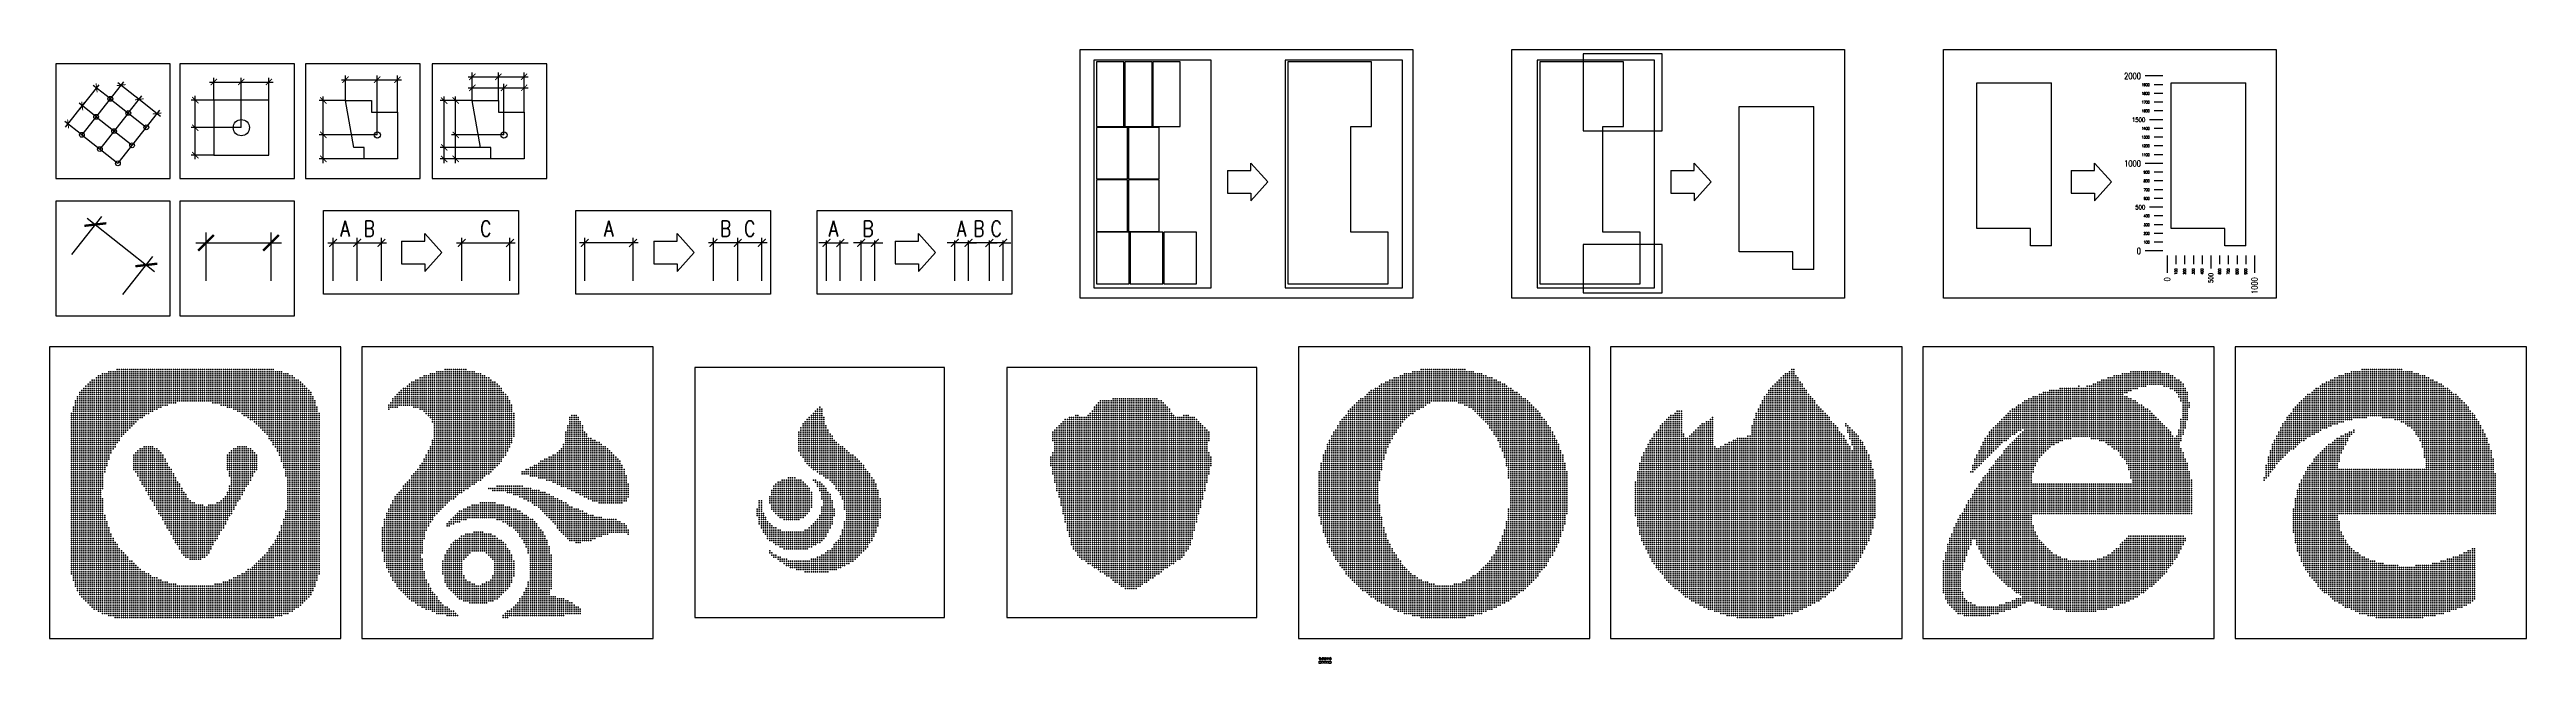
# Model space of a CAD drawing. Header units: millimetres. Extents: x 2848 to 6961, y 1568 to 7914.
# Drawn here: x 2848 to 4038, y 1568 to 1863 of the extents above; entities that cross this region are included whole.
import ezdxf
from ezdxf.enums import TextEntityAlignment as Align

# ---------------------------------------------------------------- set-up
doc = ezdxf.new("R2010")
doc.units = ezdxf.units.MM
doc.header["$PDSIZE"] = -2
doc.styles.add('EasyCutStyle', font='romans.shx', dxfattribs={"width": 0.8})
doc.styles.add('EasyCutStyleDim', font='romans.shx', dxfattribs={"width": 0.8})
doc.dimstyles.new('Scale_5', dxfattribs={"dimscale": 5, "dimtxt": 3, "dimasz": 1.5, "dimexe": 1, "dimexo": 0, "dimgap": 1.25, "dimtad": 1, "dimdec": 1, "dimrnd": 0.5, "dimzin": 12, "dimdsep": 46, "dimtxsty": 'EasyCutStyleDim', "dimblk": 'ARCHTICK', "dimblk1": 'ARCHTICK', "dimblk2": 'ARCHTICK', "dimcen": 1, "dimdle": 1, "dimclrd": 1, "dimclre": 1, "dimclrt": 3, "dimadec": 3, "dimazin": 0, "dimtfac": 1, "dimtdec": 1, "dimtix": 1, "dimtmove": 0, "dimatfit": 3, "dimfxl": 1, "dimtfill": 1, "dimtolj": 1, "dimtzin": 0, "dimarcsym": 0})
picture_1 = doc.add_image_def('image1.jpg', size_in_pixel=(2000, 2165))
picture_2 = doc.add_image_def('image2.png', size_in_pixel=(225, 225))
picture_3 = doc.add_image_def('image3.jpg', size_in_pixel=(225, 225))
picture_4 = doc.add_image_def('image4.png', size_in_pixel=(225, 225))
picture_5 = doc.add_image_def('image5.png', size_in_pixel=(225, 225))

msp = doc.modelspace()

# ---------------------------------------------------------------- texts
at = {"color": 7, "style": 'EasyCutStyle', "width": 0.8}
for s, height, p in [('2000', 2.939, (3853.05, 1850.2)), ('1900', 1.26, (3857.24, 1846)), ('1800', 1.26, (3857.24, 1841.81)), ('1700', 1.26, (3857.24, 1837.61)), ('1600', 1.26, (3857.24, 1833.41)), ('1500', 2.1, (3855.14, 1829.21)), ('1400', 1.26, (3857.24, 1825.01)), ('1300', 1.26, (3857.24, 1820.81)), ('1000', 2.939, (3853.05, 1808.21)), ('1200', 1.26, (3857.24, 1816.61)), ('1100', 1.26, (3857.24, 1812.41)), ('900', 1.26, (3857.24, 1804.01)), ('800', 1.26, (3857.24, 1799.81)), ('500', 2.1, (3855.14, 1787.22)), ('700', 1.26, (3857.24, 1795.62)), ('600', 1.26, (3857.24, 1791.42)), ('400', 1.26, (3857.24, 1783.02)), ('300', 1.26, (3857.24, 1778.82)), ('200', 1.26, (3857.24, 1774.62)), ('0', 2.94, (3853.05, 1766.22)), ('100', 1.26, (3857.24, 1770.42))]:
    msp.add_text(s, height=height, dxfattribs=at).set_placement(p, align=Align.MIDDLE_RIGHT)
for s, height, p in [('0', 2.94, (3865.64, 1753.63)), ('100', 1.26, (3869.84, 1757.82)), ('200', 1.26, (3874.04, 1757.82)), ('300', 1.26, (3878.24, 1757.82)), ('400', 1.26, (3882.44, 1757.82)), ('500', 2.1, (3886.64, 1755.72)), ('600', 1.26, (3890.84, 1757.82)), ('700', 1.26, (3895.04, 1757.82)), ('800', 1.26, (3899.23, 1757.82)), ('900', 1.26, (3903.43, 1757.82)), ('1000', 2.939, (3907.63, 1753.63))]:
    msp.add_text(s, height=height, rotation=90, dxfattribs=at).set_placement(p, align=Align.MIDDLE_RIGHT)

# ---------------------------------------------------------------- blocks, each defined once
blk = doc.blocks.new('_ArchTick')
at = {"color": 0, "linetype": 'ByBlock', "const_width": 0.15}
blk.add_lwpolyline([(-0.5, -0.5), (0.5, 0.5)], dxfattribs=at)
blk = doc.blocks.new('*D2')
at = {"color": 1, "lineweight": -2, "transparency": 16777216}
for p, q in [((2923.5, 1751.9), (2923.5, 1775.1)), ((2954.7, 1751.9), (2954.7, 1775.1)), ((2918.5, 1770.1), (2959.7, 1770.1))]:
    blk.add_line(p, q, dxfattribs=at)
at = {"layer": 'Defpoints', "color": 0, "transparency": 16777216}
for p in [(2954.7, 1770.1), (2923.5, 1751.9), (2954.7, 1751.9)]:
    blk.add_point(p, dxfattribs=at)
at = {"color": 1, "lineweight": -2, "transparency": 16777216, "xscale": 7.5, "yscale": 7.5, "zscale": 7.5, "rotation": 180}
blk.add_blockref('_ArchTick', (2923.5, 1770.1), dxfattribs=at)
at = {"color": 1, "lineweight": -2, "transparency": 16777216, "xscale": 7.5, "yscale": 7.5, "zscale": 7.5}
blk.add_blockref('_ArchTick', (2954.7, 1770.1), dxfattribs=at)
blk = doc.blocks.new('*D3')
at = {"color": 1, "lineweight": -2, "transparency": 16777216}
for p, q in [((2859, 1764.6), (2873.4, 1782.8)), ((2866.4, 1782), (2898.7, 1756.4)), ((2883.5, 1745.3), (2897.9, 1763.5))]:
    blk.add_line(p, q, dxfattribs=at)
at = {"layer": 'Defpoints', "color": 0, "transparency": 16777216}
for p in [(2859, 1764.6), (2894.8, 1759.5), (2883.5, 1745.3)]:
    blk.add_point(p, dxfattribs=at)
at = {"color": 1, "lineweight": -2, "transparency": 16777216, "xscale": 7.5, "yscale": 7.5, "zscale": 7.5}
for p, rotation in [((2870.3, 1778.9), 141.6918287741546), ((2894.8, 1759.5), 321.6918287741546)]:
    blk.add_blockref('_ArchTick', p, dxfattribs=dict(at, rotation=rotation))
blk = doc.blocks.new('*D4')
at = {"color": 1, "lineweight": -2, "transparency": 16777216}
for p, q in [((2982, 1770.1), (2998.6, 1770.1)), ((2984.5, 1751.9), (2984.5, 1772.6)), ((2996.1, 1751.9), (2996.1, 1772.6))]:
    blk.add_line(p, q, dxfattribs=at)
at = {"layer": 'Defpoints', "color": 0, "transparency": 16777216}
for p in [(2996.1, 1770.1), (2984.5, 1751.9), (2996.1, 1751.9)]:
    blk.add_point(p, dxfattribs=at)
at = {"color": 1, "lineweight": -2, "transparency": 16777216, "xscale": 3.75, "yscale": 3.75, "zscale": 3.75, "rotation": 180}
blk.add_blockref('_ArchTick', (2984.5, 1770.1), dxfattribs=at)
at = {"color": 1, "lineweight": -2, "transparency": 16777216, "xscale": 3.75, "yscale": 3.75, "zscale": 3.75}
blk.add_blockref('_ArchTick', (2996.1, 1770.1), dxfattribs=at)
at = {"color": 2, "transparency": 16777216, "insert": (2990.3, 1776.9), "char_height": 7.5, "attachment_point": 5, "style": 'EasyCutStyleDim'}
blk.add_mtext('\\A1;A', dxfattribs=at)
blk = doc.blocks.new('*D5')
at = {"color": 1, "lineweight": -2, "transparency": 16777216}
for p, q in [((3043.8, 1770.1), (3072, 1770.1)), ((3046.3, 1751.9), (3046.3, 1772.6)), ((3069.5, 1751.9), (3069.5, 1772.6))]:
    blk.add_line(p, q, dxfattribs=at)
at = {"layer": 'Defpoints', "color": 0, "transparency": 16777216}
for p in [(3069.5, 1770.1), (3046.3, 1751.9), (3069.5, 1751.9)]:
    blk.add_point(p, dxfattribs=at)
at = {"color": 1, "lineweight": -2, "transparency": 16777216, "xscale": 3.75, "yscale": 3.75, "zscale": 3.75, "rotation": 180}
blk.add_blockref('_ArchTick', (3046.3, 1770.1), dxfattribs=at)
at = {"color": 1, "lineweight": -2, "transparency": 16777216, "xscale": 3.75, "yscale": 3.75, "zscale": 3.75}
blk.add_blockref('_ArchTick', (3069.5, 1770.1), dxfattribs=at)
at = {"color": 2, "transparency": 16777216, "insert": (3057.9, 1776.9), "char_height": 7.5, "attachment_point": 5, "style": 'EasyCutStyleDim'}
blk.add_mtext('\\A1;C', dxfattribs=at)
blk = doc.blocks.new('*D6')
at = {"color": 1, "lineweight": -2, "transparency": 16777216}
for p, q in [((2993.6, 1770.1), (3010.2, 1770.1)), ((2996.1, 1751.9), (2996.1, 1772.6)), ((3007.7, 1751.9), (3007.7, 1772.6))]:
    blk.add_line(p, q, dxfattribs=at)
at = {"layer": 'Defpoints', "color": 0, "transparency": 16777216}
for p in [(3007.7, 1770.1), (2996.1, 1751.9), (3007.7, 1751.9)]:
    blk.add_point(p, dxfattribs=at)
at = {"color": 1, "lineweight": -2, "transparency": 16777216, "xscale": 3.75, "yscale": 3.75, "zscale": 3.75, "rotation": 180}
blk.add_blockref('_ArchTick', (2996.1, 1770.1), dxfattribs=at)
at = {"color": 1, "lineweight": -2, "transparency": 16777216, "xscale": 3.75, "yscale": 3.75, "zscale": 3.75}
blk.add_blockref('_ArchTick', (3007.7, 1770.1), dxfattribs=at)
at = {"color": 2, "transparency": 16777216, "insert": (3001.9, 1776.9), "char_height": 7.5, "attachment_point": 5, "style": 'EasyCutStyleDim'}
blk.add_mtext('\\A1;B', dxfattribs=at)
blk = doc.blocks.new('*D7')
at = {"color": 1, "lineweight": -2, "transparency": 16777216}
for p, q in [((3193, 1770.1), (3176.4, 1770.1)), ((3178.9, 1751.9), (3178.9, 1772.6)), ((3190.5, 1751.9), (3190.5, 1772.6))]:
    blk.add_line(p, q, dxfattribs=at)
at = {"layer": 'Defpoints', "color": 0, "transparency": 16777216}
for p in [(3178.9, 1770.1), (3178.9, 1751.9), (3190.5, 1751.9)]:
    blk.add_point(p, dxfattribs=at)
at = {"color": 1, "lineweight": -2, "transparency": 16777216, "xscale": 3.75, "yscale": 3.75, "zscale": 3.75, "rotation": 180}
blk.add_blockref('_ArchTick', (3178.9, 1770.1), dxfattribs=at)
at = {"color": 1, "lineweight": -2, "transparency": 16777216, "xscale": 3.75, "yscale": 3.75, "zscale": 3.75}
blk.add_blockref('_ArchTick', (3190.5, 1770.1), dxfattribs=at)
at = {"color": 2, "transparency": 16777216, "insert": (3184.7, 1776.9), "char_height": 7.5, "attachment_point": 5, "style": 'EasyCutStyleDim'}
blk.add_mtext('\\A1;C', dxfattribs=at)
blk = doc.blocks.new('*D8')
at = {"color": 1, "lineweight": -2, "transparency": 16777216}
for p, q in [((3131.1, 1770.1), (3102.9, 1770.1)), ((3105.4, 1751.9), (3105.4, 1772.6)), ((3128.6, 1751.9), (3128.6, 1772.6))]:
    blk.add_line(p, q, dxfattribs=at)
at = {"layer": 'Defpoints', "color": 0, "transparency": 16777216}
for p in [(3105.4, 1770.1), (3105.4, 1751.9), (3128.6, 1751.9)]:
    blk.add_point(p, dxfattribs=at)
at = {"color": 1, "lineweight": -2, "transparency": 16777216, "xscale": 3.75, "yscale": 3.75, "zscale": 3.75, "rotation": 180}
blk.add_blockref('_ArchTick', (3105.4, 1770.1), dxfattribs=at)
at = {"color": 1, "lineweight": -2, "transparency": 16777216, "xscale": 3.75, "yscale": 3.75, "zscale": 3.75}
blk.add_blockref('_ArchTick', (3128.6, 1770.1), dxfattribs=at)
at = {"color": 2, "transparency": 16777216, "insert": (3117, 1776.9), "char_height": 7.5, "attachment_point": 5, "style": 'EasyCutStyleDim'}
blk.add_mtext('\\A1;A', dxfattribs=at)
blk = doc.blocks.new('*D9')
at = {"color": 1, "lineweight": -2, "transparency": 16777216}
for p, q in [((3181.4, 1770.1), (3164.8, 1770.1)), ((3167.3, 1751.9), (3167.3, 1772.6)), ((3178.9, 1751.9), (3178.9, 1772.6))]:
    blk.add_line(p, q, dxfattribs=at)
at = {"layer": 'Defpoints', "color": 0, "transparency": 16777216}
for p in [(3167.3, 1770.1), (3167.3, 1751.9), (3178.9, 1751.9)]:
    blk.add_point(p, dxfattribs=at)
at = {"color": 1, "lineweight": -2, "transparency": 16777216, "xscale": 3.75, "yscale": 3.75, "zscale": 3.75, "rotation": 180}
blk.add_blockref('_ArchTick', (3167.3, 1770.1), dxfattribs=at)
at = {"color": 1, "lineweight": -2, "transparency": 16777216, "xscale": 3.75, "yscale": 3.75, "zscale": 3.75}
blk.add_blockref('_ArchTick', (3178.9, 1770.1), dxfattribs=at)
at = {"color": 2, "transparency": 16777216, "insert": (3173.1, 1776.9), "char_height": 7.5, "attachment_point": 5, "style": 'EasyCutStyleDim'}
blk.add_mtext('\\A1;B', dxfattribs=at)
blk = doc.blocks.new('*D10')
at = {"color": 1, "lineweight": -2, "transparency": 16777216}
for p, q in [((3221.6, 1770.1), (3217.9, 1770.1)), ((3221.6, 1751.9), (3221.6, 1771.3)), ((3221.6, 1770.1), (3228.2, 1770.1)), ((3228.2, 1751.9), (3228.2, 1771.3)), ((3228.2, 1770.1), (3232, 1770.1))]:
    blk.add_line(p, q, dxfattribs=at)
at = {"layer": 'Defpoints', "color": 0, "transparency": 16777216}
for p in [(3228.2, 1770.1), (3221.6, 1751.9), (3228.2, 1751.9)]:
    blk.add_point(p, dxfattribs=at)
at = {"color": 1, "lineweight": -2, "transparency": 16777216, "xscale": 3.75, "yscale": 3.75, "zscale": 3.75}
blk.add_blockref('_ArchTick', (3221.6, 1770.1), dxfattribs=at)
at = {"color": 1, "lineweight": -2, "transparency": 16777216, "xscale": 3.75, "yscale": 3.75, "zscale": 3.75, "rotation": 180}
blk.add_blockref('_ArchTick', (3228.2, 1770.1), dxfattribs=at)
at = {"color": 2, "transparency": 16777216, "insert": (3224.9, 1776.9), "char_height": 7.5, "attachment_point": 5, "style": 'EasyCutStyleDim'}
blk.add_mtext('\\A1;A', dxfattribs=at)
blk = doc.blocks.new('*D11')
at = {"color": 1, "lineweight": -2, "transparency": 16777216}
for p, q in [((3238.2, 1770.1), (3234.5, 1770.1)), ((3238.2, 1751.9), (3238.2, 1771.3)), ((3238.2, 1770.1), (3244.8, 1770.1)), ((3244.8, 1751.9), (3244.8, 1771.3)), ((3244.8, 1770.1), (3248.6, 1770.1))]:
    blk.add_line(p, q, dxfattribs=at)
at = {"layer": 'Defpoints', "color": 0, "transparency": 16777216}
for p in [(3244.8, 1770.1), (3238.2, 1751.9), (3244.8, 1751.9)]:
    blk.add_point(p, dxfattribs=at)
at = {"color": 1, "lineweight": -2, "transparency": 16777216, "xscale": 3.75, "yscale": 3.75, "zscale": 3.75}
blk.add_blockref('_ArchTick', (3238.2, 1770.1), dxfattribs=at)
at = {"color": 1, "lineweight": -2, "transparency": 16777216, "xscale": 3.75, "yscale": 3.75, "zscale": 3.75, "rotation": 180}
blk.add_blockref('_ArchTick', (3244.8, 1770.1), dxfattribs=at)
at = {"color": 2, "transparency": 16777216, "insert": (3241.5, 1776.9), "char_height": 7.5, "attachment_point": 5, "style": 'EasyCutStyleDim'}
blk.add_mtext('\\A1;B', dxfattribs=at)
blk = doc.blocks.new('*D12')
at = {"color": 1, "lineweight": -2, "transparency": 16777216}
for p, q in [((3299.8, 1770.1), (3296.1, 1770.1)), ((3299.8, 1751.9), (3299.8, 1771.3)), ((3306.4, 1770.1), (3299.8, 1770.1)), ((3306.4, 1751.9), (3306.4, 1771.3)), ((3306.4, 1770.1), (3310.2, 1770.1))]:
    blk.add_line(p, q, dxfattribs=at)
at = {"layer": 'Defpoints', "color": 0, "transparency": 16777216}
for p in [(3299.8, 1770.1), (3299.8, 1751.9), (3306.4, 1751.9)]:
    blk.add_point(p, dxfattribs=at)
at = {"color": 1, "lineweight": -2, "transparency": 16777216, "xscale": 3.75, "yscale": 3.75, "zscale": 3.75}
blk.add_blockref('_ArchTick', (3299.8, 1770.1), dxfattribs=at)
at = {"color": 1, "lineweight": -2, "transparency": 16777216, "xscale": 3.75, "yscale": 3.75, "zscale": 3.75, "rotation": 180}
blk.add_blockref('_ArchTick', (3306.4, 1770.1), dxfattribs=at)
at = {"color": 2, "transparency": 16777216, "insert": (3303.1, 1776.9), "char_height": 7.5, "attachment_point": 5, "style": 'EasyCutStyleDim'}
blk.add_mtext('\\A1;C', dxfattribs=at)
blk = doc.blocks.new('*D13')
at = {"color": 1, "lineweight": -2, "transparency": 16777216}
for p, q in [((3283.2, 1770.1), (3279.5, 1770.1)), ((3283.2, 1751.9), (3283.2, 1771.3)), ((3289.8, 1770.1), (3283.2, 1770.1)), ((3289.8, 1751.9), (3289.8, 1771.3)), ((3289.8, 1770.1), (3293.6, 1770.1))]:
    blk.add_line(p, q, dxfattribs=at)
at = {"layer": 'Defpoints', "color": 0, "transparency": 16777216}
for p in [(3283.2, 1770.1), (3283.2, 1751.9), (3289.8, 1751.9)]:
    blk.add_point(p, dxfattribs=at)
at = {"color": 1, "lineweight": -2, "transparency": 16777216, "xscale": 3.75, "yscale": 3.75, "zscale": 3.75}
blk.add_blockref('_ArchTick', (3283.2, 1770.1), dxfattribs=at)
at = {"color": 1, "lineweight": -2, "transparency": 16777216, "xscale": 3.75, "yscale": 3.75, "zscale": 3.75, "rotation": 180}
blk.add_blockref('_ArchTick', (3289.8, 1770.1), dxfattribs=at)
at = {"color": 2, "transparency": 16777216, "insert": (3286.5, 1776.9), "char_height": 7.5, "attachment_point": 5, "style": 'EasyCutStyleDim'}
blk.add_mtext('\\A1;A', dxfattribs=at)
blk = doc.blocks.new('*D14')
at = {"color": 1, "lineweight": -2, "transparency": 16777216}
for p, q in [((3289.8, 1770.1), (3286.1, 1770.1)), ((3289.8, 1751.9), (3289.8, 1771.3)), ((3299.8, 1770.1), (3289.8, 1770.1)), ((3299.8, 1751.9), (3299.8, 1771.3)), ((3299.8, 1770.1), (3303.6, 1770.1))]:
    blk.add_line(p, q, dxfattribs=at)
at = {"layer": 'Defpoints', "color": 0, "transparency": 16777216}
for p in [(3289.8, 1770.1), (3289.8, 1751.9), (3299.8, 1751.9)]:
    blk.add_point(p, dxfattribs=at)
at = {"color": 1, "lineweight": -2, "transparency": 16777216, "xscale": 3.75, "yscale": 3.75, "zscale": 3.75}
blk.add_blockref('_ArchTick', (3289.8, 1770.1), dxfattribs=at)
at = {"color": 1, "lineweight": -2, "transparency": 16777216, "xscale": 3.75, "yscale": 3.75, "zscale": 3.75, "rotation": 180}
blk.add_blockref('_ArchTick', (3299.8, 1770.1), dxfattribs=at)
at = {"color": 2, "transparency": 16777216, "insert": (3294.8, 1776.9), "char_height": 7.5, "attachment_point": 5, "style": 'EasyCutStyleDim'}
blk.add_mtext('\\A1;B', dxfattribs=at)
blk = doc.blocks.new('*D15')
at = {"color": 1, "lineweight": -2, "transparency": 16777216}
for p, q in [((2877.5, 1839.2), (2883.9, 1847.4)), ((2881.1, 1847.1), (2892.9, 1837.8)), ((2886.1, 1832.4), (2892.6, 1840.6))]:
    blk.add_line(p, q, dxfattribs=at)
at = {"layer": 'Defpoints', "color": 0, "transparency": 16777216}
for p in [(2877.5, 1839.2), (2891.4, 1839), (2886.1, 1832.4)]:
    blk.add_point(p, dxfattribs=at)
at = {"color": 1, "lineweight": -2, "transparency": 16777216, "xscale": 3, "yscale": 3, "zscale": 3}
for p, rotation in [((2882.7, 1845.8), 141.6918287741522), ((2891.4, 1839), 321.6918287741522)]:
    blk.add_blockref('_ArchTick', p, dxfattribs=dict(at, rotation=rotation))
blk = doc.blocks.new('*D16')
at = {"color": 1, "lineweight": -2, "transparency": 16777216}
for p, q in [((2886.1, 1832.4), (2892.6, 1840.6)), ((2889.8, 1840.3), (2901.6, 1830.9)), ((2894.8, 1825.6), (2901.2, 1833.8))]:
    blk.add_line(p, q, dxfattribs=at)
at = {"layer": 'Defpoints', "color": 0, "transparency": 16777216}
for p in [(2886.1, 1832.4), (2894.8, 1825.6), (2900, 1832.2)]:
    blk.add_point(p, dxfattribs=at)
at = {"color": 1, "lineweight": -2, "transparency": 16777216, "xscale": 3, "yscale": 3, "zscale": 3}
for p, rotation in [((2891.4, 1839), 141.6918287741522), ((2900, 1832.2), 321.6918287741522)]:
    blk.add_blockref('_ArchTick', p, dxfattribs=dict(at, rotation=rotation))
blk = doc.blocks.new('*D17')
at = {"color": 1, "lineweight": -2, "transparency": 16777216}
for p, q in [((2856, 1825.6), (2865.3, 1837.4)), ((2870.7, 1830.6), (2862.5, 1837.1)), ((2863.8, 1821.9), (2855.6, 1828.4))]:
    blk.add_line(p, q, dxfattribs=at)
at = {"layer": 'Defpoints', "color": 0, "transparency": 16777216}
for p in [(2864, 1835.8), (2863.8, 1821.9), (2870.7, 1830.6)]:
    blk.add_point(p, dxfattribs=at)
at = {"color": 1, "lineweight": -2, "transparency": 16777216, "xscale": 3, "yscale": 3, "zscale": 3}
for p, rotation in [((2864, 1835.8), 51.69182877415221), ((2857.2, 1827.2), 231.6918287741522)]:
    blk.add_blockref('_ArchTick', p, dxfattribs=dict(at, rotation=rotation))
blk = doc.blocks.new('*D18')
at = {"color": 1, "lineweight": -2, "transparency": 16777216}
for p, q in [((2862.8, 1834.2), (2872.1, 1846)), ((2877.5, 1839.2), (2869.3, 1845.7)), ((2870.7, 1830.6), (2862.5, 1837.1))]:
    blk.add_line(p, q, dxfattribs=at)
at = {"layer": 'Defpoints', "color": 0, "transparency": 16777216}
for p in [(2870.9, 1844.5), (2877.5, 1839.2), (2870.7, 1830.6)]:
    blk.add_point(p, dxfattribs=at)
at = {"color": 1, "lineweight": -2, "transparency": 16777216, "xscale": 3, "yscale": 3, "zscale": 3}
for p, rotation in [((2870.9, 1844.5), 51.69182877415221), ((2864, 1835.8), 231.6918287741522)]:
    blk.add_blockref('_ArchTick', p, dxfattribs=dict(at, rotation=rotation))
blk = doc.blocks.new('*D19')
at = {"color": 1, "lineweight": -2, "transparency": 16777216}
for p, q in [((2925.2, 1847.3), (2942.4, 1847.3)), ((2927.2, 1838.6), (2927.2, 1849.3)), ((2940.4, 1825.4), (2940.4, 1849.3))]:
    blk.add_line(p, q, dxfattribs=at)
at = {"layer": 'Defpoints', "color": 0, "transparency": 16777216}
for p in [(2940.4, 1847.3), (2927.2, 1838.6), (2940.4, 1825.4)]:
    blk.add_point(p, dxfattribs=at)
at = {"color": 1, "lineweight": -2, "transparency": 16777216, "xscale": 3, "yscale": 3, "zscale": 3, "rotation": 180}
blk.add_blockref('_ArchTick', (2927.2, 1847.3), dxfattribs=at)
at = {"color": 1, "lineweight": -2, "transparency": 16777216, "xscale": 3, "yscale": 3, "zscale": 3}
blk.add_blockref('_ArchTick', (2940.4, 1847.3), dxfattribs=at)
blk = doc.blocks.new('*D20')
at = {"color": 1, "lineweight": -2, "transparency": 16777216}
for p, q in [((2938.4, 1847.3), (2955.7, 1847.3)), ((2940.4, 1838.6), (2940.4, 1849.3)), ((2953.7, 1838.6), (2953.7, 1849.3))]:
    blk.add_line(p, q, dxfattribs=at)
at = {"layer": 'Defpoints', "color": 0, "transparency": 16777216}
for p in [(2953.7, 1847.3), (2940.4, 1838.6), (2953.7, 1838.6)]:
    blk.add_point(p, dxfattribs=at)
at = {"color": 1, "lineweight": -2, "transparency": 16777216, "xscale": 3, "yscale": 3, "zscale": 3, "rotation": 180}
blk.add_blockref('_ArchTick', (2940.4, 1847.3), dxfattribs=at)
at = {"color": 1, "lineweight": -2, "transparency": 16777216, "xscale": 3, "yscale": 3, "zscale": 3}
blk.add_blockref('_ArchTick', (2953.7, 1847.3), dxfattribs=at)
blk = doc.blocks.new('*D21')
at = {"color": 1, "lineweight": -2, "transparency": 16777216}
for p, q in [((2940.4, 1825.4), (2916.3, 1825.4)), ((2918.3, 1810.2), (2918.3, 1827.4)), ((2927.2, 1812.2), (2916.3, 1812.2))]:
    blk.add_line(p, q, dxfattribs=at)
at = {"layer": 'Defpoints', "color": 0, "transparency": 16777216}
for p in [(2918.3, 1825.4), (2940.4, 1825.4), (2927.2, 1812.2)]:
    blk.add_point(p, dxfattribs=at)
at = {"color": 1, "lineweight": -2, "transparency": 16777216, "xscale": 3, "yscale": 3, "zscale": 3}
for p, rotation in [((2918.3, 1825.4), 90), ((2918.3, 1812.2), 270)]:
    blk.add_blockref('_ArchTick', p, dxfattribs=dict(at, rotation=rotation))
blk = doc.blocks.new('*D22')
at = {"color": 1, "lineweight": -2, "transparency": 16777216}
for p, q in [((2927.2, 1838.6), (2916.3, 1838.6)), ((2918.3, 1823.4), (2918.3, 1840.6)), ((2940.4, 1825.4), (2916.3, 1825.4))]:
    blk.add_line(p, q, dxfattribs=at)
at = {"layer": 'Defpoints', "color": 0, "transparency": 16777216}
for p in [(2918.3, 1838.6), (2927.2, 1838.6), (2940.4, 1825.4)]:
    blk.add_point(p, dxfattribs=at)
at = {"color": 1, "lineweight": -2, "transparency": 16777216, "xscale": 3, "yscale": 3, "zscale": 3}
for p, rotation in [((2918.3, 1838.6), 90), ((2918.3, 1825.4), 270)]:
    blk.add_blockref('_ArchTick', p, dxfattribs=dict(at, rotation=rotation))
blk = doc.blocks.new('*D27')
at = {"color": 1, "lineweight": -2, "transparency": 16777216}
for p, q in [((2988.5, 1848.4), (3007.7, 1848.4)), ((2990.5, 1838.4), (2990.5, 1850.4)), ((3005.7, 1821.9), (3005.7, 1850.4))]:
    blk.add_line(p, q, dxfattribs=at)
at = {"layer": 'Defpoints', "color": 0, "transparency": 16777216}
for p in [(3005.7, 1848.4), (2990.5, 1838.4), (3005.7, 1821.9)]:
    blk.add_point(p, dxfattribs=at)
at = {"color": 1, "lineweight": -2, "transparency": 16777216, "xscale": 3, "yscale": 3, "zscale": 3, "rotation": 180}
blk.add_blockref('_ArchTick', (2990.5, 1848.4), dxfattribs=at)
at = {"color": 1, "lineweight": -2, "transparency": 16777216, "xscale": 3, "yscale": 3, "zscale": 3}
blk.add_blockref('_ArchTick', (3005.7, 1848.4), dxfattribs=at)
blk = doc.blocks.new('*D29')
at = {"color": 1, "lineweight": -2, "transparency": 16777216}
for p, q in [((3003.7, 1848.4), (3017.4, 1848.4)), ((3005.7, 1821.9), (3005.7, 1850.4)), ((3015.4, 1832.9), (3015.4, 1850.4))]:
    blk.add_line(p, q, dxfattribs=at)
at = {"layer": 'Defpoints', "color": 0, "transparency": 16777216}
for p in [(3015.4, 1848.4), (3015.4, 1832.9), (3005.7, 1821.9)]:
    blk.add_point(p, dxfattribs=at)
at = {"color": 1, "lineweight": -2, "transparency": 16777216, "xscale": 3, "yscale": 3, "zscale": 3, "rotation": 180}
blk.add_blockref('_ArchTick', (3005.7, 1848.4), dxfattribs=at)
at = {"color": 1, "lineweight": -2, "transparency": 16777216, "xscale": 3, "yscale": 3, "zscale": 3}
blk.add_blockref('_ArchTick', (3015.4, 1848.4), dxfattribs=at)
blk = doc.blocks.new('*D32')
at = {"color": 1, "lineweight": -2, "transparency": 16777216}
for p, q in [((3005.7, 1821.9), (2977.8, 1821.9)), ((2979.8, 1808.4), (2979.8, 1823.9)), ((2999.4, 1810.4), (2977.8, 1810.4))]:
    blk.add_line(p, q, dxfattribs=at)
at = {"layer": 'Defpoints', "color": 0, "transparency": 16777216}
for p in [(2979.8, 1821.9), (3005.7, 1821.9), (2999.4, 1810.4)]:
    blk.add_point(p, dxfattribs=at)
at = {"color": 1, "lineweight": -2, "transparency": 16777216, "xscale": 3, "yscale": 3, "zscale": 3}
for p, rotation in [((2979.8, 1821.9), 90), ((2979.8, 1810.4), 270)]:
    blk.add_blockref('_ArchTick', p, dxfattribs=dict(at, rotation=rotation))
blk = doc.blocks.new('*D33')
at = {"color": 1, "lineweight": -2, "transparency": 16777216}
for p, q in [((2990.5, 1838.4), (2977.8, 1838.4)), ((2979.8, 1819.9), (2979.8, 1840.4)), ((3005.7, 1821.9), (2977.8, 1821.9))]:
    blk.add_line(p, q, dxfattribs=at)
at = {"layer": 'Defpoints', "color": 0, "transparency": 16777216}
for p in [(2979.8, 1838.4), (2990.5, 1838.4), (3005.7, 1821.9)]:
    blk.add_point(p, dxfattribs=at)
at = {"color": 1, "lineweight": -2, "transparency": 16777216, "xscale": 3, "yscale": 3, "zscale": 3}
for p, rotation in [((2979.8, 1838.4), 90), ((2979.8, 1821.9), 270)]:
    blk.add_blockref('_ArchTick', p, dxfattribs=dict(at, rotation=rotation))
blk = doc.blocks.new('*D39')
at = {"color": 1, "lineweight": -2, "transparency": 16777216}
for p, q in [((3051.4, 1838.4), (3051.4, 1846.5)), ((3066.6, 1821.9), (3066.6, 1846.5)), ((3049.4, 1844.5), (3068.6, 1844.5))]:
    blk.add_line(p, q, dxfattribs=at)
at = {"layer": 'Defpoints', "color": 0, "transparency": 16777216}
for p in [(3051.4, 1838.4), (3066.6, 1844.5), (3066.6, 1821.9)]:
    blk.add_point(p, dxfattribs=at)
at = {"color": 1, "lineweight": -2, "transparency": 16777216, "xscale": 3, "yscale": 3, "zscale": 3, "rotation": 180}
blk.add_blockref('_ArchTick', (3051.4, 1844.5), dxfattribs=at)
at = {"color": 1, "lineweight": -2, "transparency": 16777216, "xscale": 3, "yscale": 3, "zscale": 3}
blk.add_blockref('_ArchTick', (3066.6, 1844.5), dxfattribs=at)
blk = doc.blocks.new('*D36')
at = {"color": 1, "lineweight": -2, "transparency": 16777216}
for p, q in [((3066.6, 1821.9), (3066.6, 1846.5)), ((3076.3, 1832.9), (3076.3, 1846.5)), ((3064.6, 1844.5), (3078.3, 1844.5))]:
    blk.add_line(p, q, dxfattribs=at)
at = {"layer": 'Defpoints', "color": 0, "transparency": 16777216}
for p in [(3076.3, 1844.5), (3076.3, 1832.9), (3066.6, 1821.9)]:
    blk.add_point(p, dxfattribs=at)
at = {"color": 1, "lineweight": -2, "transparency": 16777216, "xscale": 3, "yscale": 3, "zscale": 3, "rotation": 180}
blk.add_blockref('_ArchTick', (3066.6, 1844.5), dxfattribs=at)
at = {"color": 1, "lineweight": -2, "transparency": 16777216, "xscale": 3, "yscale": 3, "zscale": 3}
blk.add_blockref('_ArchTick', (3076.3, 1844.5), dxfattribs=at)
blk = doc.blocks.new('*D37')
at = {"color": 1, "lineweight": -2, "transparency": 16777216}
for p, q in [((3049.4, 1849.8), (3065.9, 1849.8)), ((3051.4, 1838.4), (3051.4, 1851.8)), ((3063.9, 1838.4), (3063.9, 1851.8))]:
    blk.add_line(p, q, dxfattribs=at)
at = {"layer": 'Defpoints', "color": 0, "transparency": 16777216}
for p in [(3063.9, 1849.8), (3051.4, 1838.4), (3063.9, 1838.4)]:
    blk.add_point(p, dxfattribs=at)
at = {"color": 1, "lineweight": -2, "transparency": 16777216, "xscale": 3, "yscale": 3, "zscale": 3, "rotation": 180}
blk.add_blockref('_ArchTick', (3051.4, 1849.8), dxfattribs=at)
at = {"color": 1, "lineweight": -2, "transparency": 16777216, "xscale": 3, "yscale": 3, "zscale": 3}
blk.add_blockref('_ArchTick', (3063.9, 1849.8), dxfattribs=at)
blk = doc.blocks.new('*D38')
at = {"color": 1, "lineweight": -2, "transparency": 16777216}
for p, q in [((3061.9, 1849.8), (3078.3, 1849.8)), ((3063.9, 1838.4), (3063.9, 1851.8)), ((3076.3, 1832.9), (3076.3, 1851.8))]:
    blk.add_line(p, q, dxfattribs=at)
at = {"layer": 'Defpoints', "color": 0, "transparency": 16777216}
for p in [(3076.3, 1849.8), (3063.9, 1838.4), (3076.3, 1832.9)]:
    blk.add_point(p, dxfattribs=at)
at = {"color": 1, "lineweight": -2, "transparency": 16777216, "xscale": 3, "yscale": 3, "zscale": 3, "rotation": 180}
blk.add_blockref('_ArchTick', (3063.9, 1849.8), dxfattribs=at)
at = {"color": 1, "lineweight": -2, "transparency": 16777216, "xscale": 3, "yscale": 3, "zscale": 3}
blk.add_blockref('_ArchTick', (3076.3, 1849.8), dxfattribs=at)
blk = doc.blocks.new('*D40')
at = {"color": 1, "lineweight": -2, "transparency": 16777216}
for p, q in [((3066.6, 1821.9), (3041.4, 1821.9)), ((3043.4, 1808.4), (3043.4, 1823.9)), ((3060.3, 1810.4), (3041.4, 1810.4))]:
    blk.add_line(p, q, dxfattribs=at)
at = {"layer": 'Defpoints', "color": 0, "transparency": 16777216}
for p in [(3043.4, 1821.9), (3066.6, 1821.9), (3060.3, 1810.4)]:
    blk.add_point(p, dxfattribs=at)
at = {"color": 1, "lineweight": -2, "transparency": 16777216, "xscale": 3, "yscale": 3, "zscale": 3}
for p, rotation in [((3043.4, 1821.9), 90), ((3043.4, 1810.4), 270)]:
    blk.add_blockref('_ArchTick', p, dxfattribs=dict(at, rotation=rotation))
blk = doc.blocks.new('*D41')
at = {"color": 1, "lineweight": -2, "transparency": 16777216}
for p, q in [((3051.4, 1838.4), (3041.4, 1838.4)), ((3043.4, 1819.9), (3043.4, 1840.4)), ((3066.6, 1821.9), (3041.4, 1821.9))]:
    blk.add_line(p, q, dxfattribs=at)
at = {"layer": 'Defpoints', "color": 0, "transparency": 16777216}
for p in [(3043.4, 1838.4), (3051.4, 1838.4), (3066.6, 1821.9)]:
    blk.add_point(p, dxfattribs=at)
at = {"color": 1, "lineweight": -2, "transparency": 16777216, "xscale": 3, "yscale": 3, "zscale": 3}
for p, rotation in [((3043.4, 1838.4), 90), ((3043.4, 1821.9), 270)]:
    blk.add_blockref('_ArchTick', p, dxfattribs=dict(at, rotation=rotation))
blk = doc.blocks.new('*D42')
at = {"color": 1, "lineweight": -2, "transparency": 16777216}
for p, q in [((3055.3, 1815.9), (3035.9, 1815.9)), ((3060.3, 1810.4), (3035.9, 1810.4)), ((3037.9, 1808.4), (3037.9, 1817.9))]:
    blk.add_line(p, q, dxfattribs=at)
at = {"layer": 'Defpoints', "color": 0, "transparency": 16777216}
for p in [(3037.9, 1815.9), (3055.3, 1815.9), (3060.3, 1810.4)]:
    blk.add_point(p, dxfattribs=at)
at = {"color": 1, "lineweight": -2, "transparency": 16777216, "xscale": 3, "yscale": 3, "zscale": 3}
for p, rotation in [((3037.9, 1815.9), 90), ((3037.9, 1810.4), 270)]:
    blk.add_blockref('_ArchTick', p, dxfattribs=dict(at, rotation=rotation))
blk = doc.blocks.new('*D43')
at = {"color": 1, "lineweight": -2, "transparency": 16777216}
for p, q in [((3042, 1838.4), (3035.9, 1838.4)), ((3037.9, 1813.9), (3037.9, 1840.4)), ((3055.3, 1815.9), (3035.9, 1815.9))]:
    blk.add_line(p, q, dxfattribs=at)
at = {"layer": 'Defpoints', "color": 0, "transparency": 16777216}
for p in [(3037.9, 1838.4), (3042, 1838.4), (3055.3, 1815.9)]:
    blk.add_point(p, dxfattribs=at)
at = {"color": 1, "lineweight": -2, "transparency": 16777216, "xscale": 3, "yscale": 3, "zscale": 3}
for p, rotation in [((3037.9, 1838.4), 90), ((3037.9, 1815.9), 270)]:
    blk.add_blockref('_ArchTick', p, dxfattribs=dict(at, rotation=rotation))

# ---------------------------------------------------------------- dimensions: what is measured, and where the dimension line sits
for p1, p2, distance, text, override, picture, middle in [((2870.65, 1830.59), (2877.48, 1839.24), 8.42, ' ', {"dimscale": 2, "dimclrt": 2, "dimtfill": 0}, '*D18', (2867.46, 1840.14)), ((2877.48, 1839.24), (2886.13, 1832.41), 8.42, ' ', {"dimscale": 2, "dimclrt": 2, "dimtfill": 0}, '*D15', (2887.03, 1842.43)), ((2863.82, 1821.95), (2870.65, 1830.59), 8.42, ' ', {"dimscale": 2, "dimclrt": 2, "dimtfill": 0}, '*D17', (2860.63, 1831.49)), ((2886.13, 1832.41), (2894.78, 1825.58), 8.42, ' ', {"dimscale": 2, "dimclrt": 2, "dimtfill": 0}, '*D16', (2895.67, 1835.6)), ((2984.48, 1751.85), (2996.06, 1751.85), 18.21, 'A', {"dimscale": 2.5, "dimclrt": 2, "dimtfill": 0}, '*D4', (2990.27, 1776.93)), ((2996.06, 1751.85), (3007.65, 1751.85), 18.21, 'B', {"dimscale": 2.5, "dimclrt": 2, "dimtfill": 0}, '*D6', (3001.86, 1776.93)), ((3046.32, 1751.85), (3069.5, 1751.85), 18.21, 'C', {"dimscale": 2.5, "dimclrt": 2, "dimtfill": 0}, '*D5', (3057.91, 1776.93)), ((3128.62, 1751.85), (3105.44, 1751.85), -18.21, 'A', {"dimscale": 2.5, "dimclrt": 2, "dimtfill": 0}, '*D8', (3117.03, 1776.93)), ((3178.87, 1751.85), (3167.28, 1751.85), -18.21, 'B', {"dimscale": 2.5, "dimclrt": 2, "dimtfill": 0}, '*D9', (3173.07, 1776.93)), ((3190.46, 1751.85), (3178.87, 1751.85), -18.21, 'C', {"dimscale": 2.5, "dimclrt": 2, "dimtfill": 0}, '*D7', (3184.66, 1776.93)), ((3221.64, 1751.85), (3228.23, 1751.85), 18.21, 'A', {"dimscale": 2.5, "dimexe": 0.5, "dimdle": 0.5, "dimclrt": 2, "dimtfill": 0}, '*D10', (3224.93, 1776.93)), ((3238.23, 1751.85), (3244.82, 1751.85), 18.21, 'B', {"dimscale": 2.5, "dimexe": 0.5, "dimdle": 0.5, "dimclrt": 2, "dimtfill": 0}, '*D11', (3241.52, 1776.93)), ((3289.83, 1751.85), (3283.24, 1751.85), -18.21, 'A', {"dimscale": 2.5, "dimexe": 0.5, "dimdle": 0.5, "dimclrt": 2, "dimtfill": 0}, '*D13', (3286.54, 1776.93)), ((3299.83, 1751.85), (3289.83, 1751.85), -18.21, 'B', {"dimscale": 2.5, "dimexe": 0.5, "dimdle": 0.5, "dimclrt": 2, "dimtfill": 0}, '*D14', (3294.83, 1776.93)), ((3306.42, 1751.85), (3299.83, 1751.85), -18.21, 'C', {"dimscale": 2.5, "dimexe": 0.5, "dimdle": 0.5, "dimclrt": 2, "dimtfill": 0}, '*D12', (3303.13, 1776.93))]:
    dim = msp.add_aligned_dim(p1=p1, p2=p2, distance=distance, text=text, dimstyle='Scale_5', override=override)
    dim.commit()
    dim.dimension.update_dxf_attribs({"geometry": picture, "text_midpoint": middle})
for base, p1, p2, picture, middle in [((2940.42, 1847.32), (2927.18, 1838.65), (2940.42, 1825.41), '*D19', (2933.8, 1847.32)), ((2953.66, 1847.32), (2940.42, 1838.65), (2953.66, 1838.65), '*D20', (2947.04, 1847.32)), ((3005.73, 1848.43), (2990.5, 1838.42), (3005.73, 1821.88), '*D27', (2998.12, 1848.43)), ((3015.38, 1848.43), (3005.73, 1821.88), (3015.38, 1832.88), '*D29', (3010.56, 1848.43)), ((3063.91, 1849.79), (3051.37, 1838.42), (3063.91, 1838.42), '*D37', (3057.64, 1849.79)), ((3066.6, 1844.48), (3051.37, 1838.42), (3066.6, 1821.88), '*D39', (3058.99, 1844.48)), ((3076.25, 1849.79), (3063.91, 1838.42), (3076.25, 1832.88), '*D38', (3070.08, 1849.79)), ((3076.25, 1844.48), (3066.6, 1821.88), (3076.25, 1832.88), '*D36', (3071.43, 1844.48))]:
    dim = msp.add_linear_dim(base=base, p1=p1, p2=p2, text=' ', dimstyle='Scale_5', override={"dimscale": 2, "dimclrt": 2, "dimtfill": 0})
    dim.commit()
    dim.dimension.update_dxf_attribs({"geometry": picture, "text_midpoint": middle})
for base, p1, p2, picture, middle in [((2918.33, 1838.65), (2940.42, 1825.41), (2927.18, 1838.65), '*D22', (2918.33, 1832.03)), ((2979.82, 1838.42), (3005.73, 1821.88), (2990.5, 1838.42), '*D33', (2979.82, 1830.15)), ((3037.85, 1838.42), (3055.35, 1815.86), (3042.03, 1838.42), '*D43', (3037.85, 1827.14)), ((3043.38, 1838.42), (3066.6, 1821.88), (3051.37, 1838.42), '*D41', (3043.38, 1830.15)), ((2918.33, 1825.41), (2927.18, 1812.17), (2940.42, 1825.41), '*D21', (2918.33, 1818.79)), ((2979.82, 1821.88), (2999.38, 1810.37), (3005.73, 1821.88), '*D32', (2979.82, 1816.12)), ((3043.38, 1821.88), (3060.25, 1810.37), (3066.6, 1821.88), '*D40', (3043.38, 1816.12)), ((3037.85, 1815.86), (3060.25, 1810.37), (3055.35, 1815.86), '*D42', (3037.85, 1813.11))]:
    dim = msp.add_linear_dim(base=base, p1=p1, p2=p2, angle=90, text=' ', dimstyle='Scale_5', override={"dimscale": 2, "dimclrt": 2, "dimtfill": 0})
    dim.commit()
    dim.dimension.update_dxf_attribs({"geometry": picture, "text_midpoint": middle})
for p1, p2, picture, middle in [((2859.04, 1764.58), (2883.51, 1745.25), '*D3', (2882.56, 1769.2)), ((2923.51, 1751.85), (2954.69, 1751.85), '*D2', (2939.1, 1770.06))]:
    dim = msp.add_aligned_dim(p1=p1, p2=p2, distance=18.21, text=' ', dimstyle='Scale_5')
    dim.commit()
    dim.dimension.update_dxf_attribs({"geometry": picture, "text_midpoint": middle})

# ---------------------------------------------------------------- hatches: boundary and pattern name
h = msp.add_hatch(color=5)
h.dxf.hatch_style = 1
edge = h.paths.add_edge_path()
edge.add_spline(control_points=[(3458.18, 1570.63), (3458.19, 1570.65), (3458.21, 1570.68), (3458.26, 1570.73), (3458.33, 1570.79), (3458.42, 1570.84), (3458.52, 1570.87), (3458.61, 1570.88), (3458.69, 1570.87), (3458.76, 1570.84), (3458.79, 1570.8), (3458.81, 1570.76), (3458.82, 1570.72), (3458.82, 1570.69), (3458.82, 1570.68), (3458.82, 1570.67)], knot_values=[0, 0, 0, 0, 0.0574416, 0.1173565, 0.2041383, 0.3372509, 0.4316225, 0.5264233, 0.6096331, 0.671428, 0.7318077, 0.779033, 0.8131338, 0.8411303, 0.861954, 0.861954, 0.861954, 0.861954], degree=3, periodic=0)
edge.add_line((3458.82, 1570.67), (3458.47, 1570.67))
edge.add_spline(control_points=[(3458.47, 1570.67), (3458.47, 1570.69), (3458.48, 1570.72), (3458.5, 1570.78), (3458.52, 1570.81), (3458.53, 1570.83)], knot_values=[0, 0, 0, 0, 0.0528905, 0.1143514, 0.1751249, 0.1751249, 0.1751249, 0.1751249], degree=3, periodic=0)
edge.add_arc((3458.68, 1570.47), 0.389, 111.77195, 262.24893)
edge.add_arc((3458.71, 1570.72), 0.641, 262.01106, 297.4853)
edge.add_line((3459.01, 1570.15), (3459.01, 1570.35))
edge.add_spline(control_points=[(3459.01, 1570.35), (3458.99, 1570.34), (3458.95, 1570.32), (3458.87, 1570.29), (3458.78, 1570.28), (3458.68, 1570.28), (3458.59, 1570.3), (3458.52, 1570.35), (3458.49, 1570.4), (3458.47, 1570.45), (3458.47, 1570.48), (3458.47, 1570.49)], knot_values=[0.0006595, 0.0006595, 0.0006595, 0.0006595, 0.0698823, 0.1456682, 0.2416334, 0.3530492, 0.4400618, 0.5166457, 0.5819365, 0.6307741, 0.66946, 0.66946, 0.66946, 0.66946], degree=3, periodic=0)
edge.add_line((3458.47, 1570.49), (3459.1, 1570.49))
edge.add_line((3459.1, 1570.49), (3459.1, 1570.61))
edge.add_arc((3458.64, 1570.61), 0.46, 359.53994, 538.16948)
h = msp.add_hatch(color=256)
h.dxf.hatch_style = 1
edge = h.paths.add_edge_path()
edge.add_spline(control_points=[(3460.15, 1570.99), (3460.15, 1570.99), (3460.17, 1571), (3460.2, 1571.01), (3460.23, 1571.02), (3460.27, 1571.02), (3460.3, 1571.02), (3460.33, 1571), (3460.34, 1570.97), (3460.34, 1570.94), (3460.34, 1570.91), (3460.34, 1570.89), (3460.33, 1570.88)], knot_values=[0, 0, 0, 0, 0.0251231, 0.0558777, 0.090374, 0.1292179, 0.1689578, 0.1953618, 0.2258557, 0.2562725, 0.2834781, 0.3153332, 0.3153332, 0.3153332, 0.3153332], degree=3, periodic=0)
edge.add_line((3460.33, 1570.88), (3460.36, 1570.85))
edge.add_spline(control_points=[(3460.36, 1570.85), (3460.36, 1570.87), (3460.37, 1570.9), (3460.38, 1570.94), (3460.37, 1570.97), (3460.37, 1571), (3460.36, 1571.03), (3460.33, 1571.06), (3460.29, 1571.08), (3460.24, 1571.09), (3460.18, 1571.09), (3460.11, 1571.08), (3460.04, 1571.06), (3460, 1571.04), (3459.97, 1571.03), (3459.97, 1571.03), (3459.97, 1571.03), (3459.97, 1571.03), (3459.97, 1571.03), (3459.97, 1571.03), (3459.97, 1571.03)], knot_values=[-0.0005806, -0.0005806, -0.0005806, -0.0005806, 0.0547479, 0.0899135, 0.1230163, 0.1539813, 0.1835675, 0.2225195, 0.2743207, 0.3212931, 0.3701143, 0.4483415, 0.5246411, 0.5982958, 0.5982958, 0.5982958, 0.5982958, 0.5982958, 0.5982958, 0.5988763, 0.5988763, 0.5988763, 0.5988763], degree=3, periodic=0)
edge.add_arc((3459.94, 1570.57), 0.46, 86.5518, 165.58995)
edge.add_spline(control_points=[(3459.5, 1570.69), (3459.51, 1570.7), (3459.53, 1570.72), (3459.56, 1570.76), (3459.61, 1570.8), (3459.65, 1570.83), (3459.69, 1570.85), (3459.71, 1570.86), (3459.72, 1570.87), (3459.73, 1570.87)], knot_values=[0, 0, 0, 0, 0.0460417, 0.1015369, 0.1583296, 0.2230546, 0.2595839, 0.2862774, 0.2981536, 0.2981536, 0.2981536, 0.2981536], degree=3, periodic=0)
edge.add_spline(control_points=[(3459.73, 1570.87), (3459.72, 1570.86), (3459.7, 1570.84), (3459.66, 1570.81), (3459.62, 1570.76), (3459.57, 1570.7), (3459.52, 1570.63), (3459.48, 1570.56), (3459.44, 1570.49), (3459.42, 1570.42), (3459.4, 1570.37), (3459.39, 1570.31), (3459.39, 1570.24), (3459.41, 1570.17), (3459.46, 1570.12), (3459.53, 1570.11), (3459.6, 1570.12), (3459.66, 1570.13), (3459.69, 1570.15), (3459.69, 1570.15)], knot_values=[0.0020052, 0.0020052, 0.0020052, 0.0020052, 0.0410372, 0.0888803, 0.1415284, 0.2282528, 0.3192589, 0.3993767, 0.4825169, 0.5517008, 0.6117612, 0.6521708, 0.7388263, 0.8070369, 0.8626315, 0.9474683, 1.0162738, 1.0819205, 1.1132167, 1.1132167, 1.1132167, 1.1132167], degree=3, periodic=0)
edge.add_line((3459.69, 1570.15), (3459.66, 1570.17))
edge.add_spline(control_points=[(3459.66, 1570.17), (3459.65, 1570.17), (3459.63, 1570.16), (3459.59, 1570.15), (3459.55, 1570.15), (3459.51, 1570.16), (3459.48, 1570.18), (3459.46, 1570.23), (3459.48, 1570.28), (3459.49, 1570.33), (3459.52, 1570.36), (3459.53, 1570.37), (3459.54, 1570.38)], knot_values=[0.005886, 0.005886, 0.005886, 0.005886, 0.0402398, 0.0866582, 0.1249405, 0.1635337, 0.1954998, 0.2390309, 0.3036872, 0.356582, 0.3841305, 0.413535, 0.413535, 0.413535, 0.413535], degree=3, periodic=0)
edge.add_arc((3459.95, 1570.6), 0.466, 208.22487, 339.5051)
edge.add_line((3460.38, 1570.44), (3460.12, 1570.44))
edge.add_arc((3459.95, 1570.53), 0.198, 183.1231, 330.44282, ccw=False)
edge.add_line((3459.75, 1570.52), (3460.39, 1570.52))
edge.add_arc((3459.94, 1570.58), 0.455, 352.77096, 423.07437)
h.paths.add_polyline_path([(3460.13, 1570.66), (3459.76, 1570.66, -0.9088065)], flags=16)
h = msp.add_hatch(color=4)
h.dxf.hatch_style = 1
edge = h.paths.add_edge_path()
edge.add_spline(control_points=[(3460.15, 1570.99), (3460.15, 1570.99), (3460.17, 1571), (3460.2, 1571.01), (3460.23, 1571.02), (3460.27, 1571.02), (3460.3, 1571.02), (3460.33, 1571), (3460.34, 1570.97), (3460.34, 1570.94), (3460.34, 1570.91), (3460.34, 1570.89), (3460.33, 1570.88)], knot_values=[0, 0, 0, 0, 0.0251231, 0.0558777, 0.090374, 0.1292179, 0.1689578, 0.1953618, 0.2258557, 0.2562725, 0.2834781, 0.3153332, 0.3153332, 0.3153332, 0.3153332], degree=3, periodic=0)
edge.add_line((3460.33, 1570.88), (3460.36, 1570.85))
edge.add_spline(control_points=[(3460.36, 1570.85), (3460.36, 1570.87), (3460.37, 1570.9), (3460.38, 1570.94), (3460.37, 1570.97), (3460.37, 1571), (3460.36, 1571.03), (3460.33, 1571.06), (3460.29, 1571.08), (3460.24, 1571.09), (3460.18, 1571.09), (3460.11, 1571.08), (3460.04, 1571.06), (3460, 1571.04), (3459.97, 1571.03), (3459.97, 1571.03), (3459.97, 1571.03), (3459.97, 1571.03), (3459.97, 1571.03), (3459.97, 1571.03), (3459.97, 1571.03)], knot_values=[-0.0005806, -0.0005806, -0.0005806, -0.0005806, 0.0547479, 0.0899135, 0.1230163, 0.1539813, 0.1835675, 0.2225195, 0.2743207, 0.3212931, 0.3701143, 0.4483415, 0.5246411, 0.5982958, 0.5982958, 0.5982958, 0.5982958, 0.5982958, 0.5982958, 0.5988763, 0.5988763, 0.5988763, 0.5988763], degree=3, periodic=0)
edge.add_arc((3459.94, 1570.57), 0.46, 86.5518, 165.58995)
edge.add_spline(control_points=[(3459.5, 1570.69), (3459.51, 1570.7), (3459.53, 1570.72), (3459.56, 1570.76), (3459.61, 1570.8), (3459.65, 1570.83), (3459.69, 1570.85), (3459.71, 1570.86), (3459.72, 1570.87), (3459.73, 1570.87)], knot_values=[0, 0, 0, 0, 0.0460417, 0.1015369, 0.1583296, 0.2230546, 0.2595839, 0.2862774, 0.2981536, 0.2981536, 0.2981536, 0.2981536], degree=3, periodic=0)
edge.add_spline(control_points=[(3459.73, 1570.87), (3459.72, 1570.86), (3459.7, 1570.84), (3459.66, 1570.81), (3459.62, 1570.76), (3459.57, 1570.7), (3459.52, 1570.63), (3459.48, 1570.56), (3459.44, 1570.49), (3459.42, 1570.42), (3459.4, 1570.37), (3459.39, 1570.31), (3459.39, 1570.24), (3459.41, 1570.17), (3459.46, 1570.12), (3459.53, 1570.11), (3459.6, 1570.12), (3459.66, 1570.13), (3459.69, 1570.15), (3459.69, 1570.15)], knot_values=[0.0020052, 0.0020052, 0.0020052, 0.0020052, 0.0410372, 0.0888803, 0.1415284, 0.2282528, 0.3192589, 0.3993767, 0.4825169, 0.5517008, 0.6117612, 0.6521708, 0.7388263, 0.8070369, 0.8626315, 0.9474683, 1.0162738, 1.0819205, 1.1132167, 1.1132167, 1.1132167, 1.1132167], degree=3, periodic=0)
edge.add_line((3459.69, 1570.15), (3459.66, 1570.17))
edge.add_spline(control_points=[(3459.66, 1570.17), (3459.65, 1570.17), (3459.63, 1570.16), (3459.59, 1570.15), (3459.55, 1570.15), (3459.51, 1570.16), (3459.48, 1570.18), (3459.46, 1570.23), (3459.48, 1570.28), (3459.49, 1570.33), (3459.52, 1570.36), (3459.53, 1570.37), (3459.54, 1570.38)], knot_values=[0.005886, 0.005886, 0.005886, 0.005886, 0.0402398, 0.0866582, 0.1249405, 0.1635337, 0.1954998, 0.2390309, 0.3036872, 0.356582, 0.3841305, 0.413535, 0.413535, 0.413535, 0.413535], degree=3, periodic=0)
edge.add_arc((3459.95, 1570.6), 0.466, 208.22487, 339.5051)
edge.add_line((3460.38, 1570.44), (3460.12, 1570.44))
edge.add_arc((3459.95, 1570.53), 0.198, 183.1231, 330.44282, ccw=False)
edge.add_line((3459.75, 1570.52), (3460.39, 1570.52))
edge.add_arc((3459.94, 1570.58), 0.455, 352.77096, 423.07437)
h.paths.add_polyline_path([(3460.13, 1570.66), (3459.76, 1570.66, -0.9088065)], flags=16)
h = msp.add_hatch(color=256)
h.set_gradient(color1=(255, 63, 0), color2=(255, 255, 0))
h.paths.add_polyline_path([(3460.85, 1570.18, 0.095442), (3461.04, 1570.09, -0.1464914), (3461.03, 1570.11, 0.0605521), (3461.15, 1570.09, -0.1612191), (3461.14, 1570.1, 0.2221121), (3461.4, 1570.19, -0.096057), (3461.31, 1570.15, 0.0199111), (3461.43, 1570.21, 0.226013), (3461.56, 1570.37, -0.1969693), (3461.48, 1570.29, -0.0618661), (3461.55, 1570.39, 0.1146425), (3461.6, 1570.52, 0.1432292), (3461.59, 1570.66, -0.2916447), (3461.56, 1570.52, 0.177708), (3461.51, 1570.75, -0.1875371), (3461.46, 1570.49, 0.049559), (3461.44, 1570.58, -0.1265164), (3461.4, 1570.4, 0.1626035), (3461.38, 1570.51, -0.2128718), (3461.3, 1570.34, 0.1628214), (3461.3, 1570.37, -0.2306557), (3461.17, 1570.31, -0.2275179), (3461, 1570.4, 0.2264493), (3461.13, 1570.42, 0.0587135), (3461.16, 1570.43, -0.1868768), (3461.21, 1570.45, 0.3330957), (3461.23, 1570.46, 0.2064955), (3461.23, 1570.48, 0.1441301), (3461.2, 1570.5, 0.2250212), (3461.08, 1570.49, -0.237601), (3460.99, 1570.5, -0.176433), (3460.95, 1570.55, -0.1864111), (3460.95, 1570.59, -0.3631571), (3460.97, 1570.6, -0.0711711), (3461.01, 1570.59, 0.2779991), (3461, 1570.66, -0.0718406), (3460.99, 1570.68, -0.298961), (3461.04, 1570.89, 0.6315901), (3461.03, 1570.9, 0.2659675), (3460.92, 1570.84, 0.3486924), (3460.69, 1570.75, 0.132431), (3460.65, 1570.61, -0.0549683), (3460.66, 1570.64, 0.0596055), (3460.65, 1570.49, -0.1180346), (3460.66, 1570.52, 0.2389246)])
h = msp.add_hatch(color=256)
h.set_gradient(color1=(255, 0, 0), color2=(255, 191, 0))
h.paths.add_polyline_path([(3460.7, 1570.77, -0.1775491), (3460.81, 1570.84, -0.3325312), (3460.76, 1570.93, 0.7400641), (3460.74, 1570.93, 0.1570827)])
h = msp.add_hatch(color=256)
h.set_gradient(color1=(0, 0, 255), color2=(0, 255, 255))
edge = h.paths.add_edge_path()
edge.add_spline(control_points=[(3461.02, 1570.77), (3461.03, 1570.77), (3461.04, 1570.77), (3461.06, 1570.77), (3461.09, 1570.77), (3461.1, 1570.77), (3461.11, 1570.76), (3461.11, 1570.75), (3461.11, 1570.74), (3461.11, 1570.73), (3461.11, 1570.71), (3461.09, 1570.7), (3461.06, 1570.69), (3461.03, 1570.67), (3461.02, 1570.65), (3461.01, 1570.65)], knot_values=[0.0053102, 0.0053102, 0.0053102, 0.0053102, 0.0178608, 0.0472373, 0.0690429, 0.0824037, 0.0925595, 0.1030865, 0.1148684, 0.1256017, 0.1404067, 0.1571444, 0.1884406, 0.2256294, 0.2571966, 0.2571966, 0.2571966, 0.2571966], degree=3, periodic=0)
edge.add_arc((3460.94, 1570.62), 0.0697, -25.70039, 23.93282, ccw=False)
edge.add_arc((3460.95, 1570.47), 0.131, 64.70077, 81.40152)
edge.add_arc((3460.97, 1570.58), 0.0201, 83.69385, 153.93038)
edge.add_arc((3461, 1570.57), 0.0504, 156.01307, 201.02009)
edge.add_arc((3461.04, 1570.58), 0.0955, 198.97098, 238.99455)
edge.add_arc((3461.04, 1570.59), 0.102, 238.44125, 291.90404)
edge.add_arc((3461.15, 1570.38), 0.133, 68.53796, 119.26412, ccw=False)
edge.add_arc((3461.17, 1570.44), 0.0685, 34.2966, 67.10415, ccw=False)
edge.add_arc((3461.21, 1570.47), 0.0152, -12.38811, 34.28976, ccw=False)
edge.add_arc((3461.21, 1570.47), 0.0155, 268.97013, 342.65422, ccw=False)
edge.add_arc((3461.21, 1570.37), 0.0818, 88.99746, 130.27148)
edge.add_arc((3461.08, 1570.53), 0.124, 296.11265, 310.2529, ccw=False)
edge.add_arc((3461.05, 1570.55), 0.161, 252.21782, 303.25541, ccw=False)
edge.add_arc((3461.17, 1570.54), 0.224, 218.64164, 269.91213)
edge.add_arc((3461.17, 1570.47), 0.16, 268.68572, 320.63948)
edge.add_arc((3461.26, 1570.35), 0.0452, -7.56734, 29.42396, ccw=False)
edge.add_arc((3461.15, 1570.51), 0.23, 311.97432, 360.04344)
edge.add_arc((3461.22, 1570.42), 0.185, 18.75564, 30.68686, ccw=False)
edge.add_arc((3461.02, 1570.58), 0.391, 344.71489, 373.50797)
edge.add_arc((3461.32, 1570.57), 0.129, 18.97834, 54.3789, ccw=False)
edge.add_arc((3461.12, 1570.63), 0.325, 356.77512, 406.0313)
edge.add_arc((3461.27, 1570.63), 0.246, 50.60779, 71.93562, ccw=False)
edge.add_arc((3461.09, 1570.65), 0.382, 26.86229, 56.46143)
edge.add_arc((3461.17, 1570.56), 0.422, 32.41936, 72.22365, ccw=False)
edge.add_arc((3461.37, 1570.78), 0.153, 2.44314, 40.20737)
edge.add_arc((3461.13, 1570.58), 0.465, 40.2058, 141.07794)
edge.add_arc((3460.84, 1570.92), 0.0858, 214.90999, 250.99728)
edge.add_arc((3460.86, 1570.65), 0.196, 73.37773, 104.76628, ccw=False)
edge.add_arc((3461.03, 1570.77), 0.128, 87.26086, 146.48812, ccw=False)
edge.add_arc((3461.03, 1570.89), 0.00311, -46.10247, 101.37416, ccw=False)
edge.add_arc((3461.17, 1570.75), 0.196, 133.87262, 162.04103)
edge.add_arc((3461.02, 1570.81), 0.0393, 173.73877, 270.81795)
h = msp.add_hatch(color=256)
h.set_gradient(color1=(255, 63, 0), color2=(255, 191, 0))
edge = h.paths.add_edge_path()
edge.add_spline(control_points=[(3461.1, 1570.76), (3461.1, 1570.76), (3461.1, 1570.77), (3461.09, 1570.77), (3461.06, 1570.77), (3461.04, 1570.77), (3461.03, 1570.77), (3461.02, 1570.77)], knot_values=[0.177693, 0.177693, 0.177693, 0.177693, 0.1801031, 0.1934639, 0.2152695, 0.244646, 0.2571966, 0.2571966, 0.2571966, 0.2571966], degree=3, periodic=0)
edge.add_arc((3461.02, 1570.81), 0.0393, 173.73877, 270.81795, ccw=False)
edge.add_arc((3461.17, 1570.75), 0.196, 162.04103, 197.51026)
edge.add_arc((3461.03, 1570.66), 0.0533, 93.2894, 147.46055, ccw=False)
edge.add_arc((3461.75, 1558.1), 12.64, 93.10899, 93.2894, ccw=False)
edge.add_arc((3461.06, 1570.77), 0.0459, 273.10899, 334.17287)
edge.add_arc((3461.09, 1570.75), 0.0189, 334.17287, 393.35099)
h = msp.add_hatch(color=256)
h.set_gradient(color1=(255, 63, 0), color2=(255, 255, 0))
h.paths.add_polyline_path([(3461.51, 1570.75, -0.177708), (3461.56, 1570.52, 0.3020576), (3461.49, 1570.88, -0.1642467), (3461.52, 1570.79, 0.1754466), (3461.3, 1570.97, -0.1298735), (3461.43, 1570.82, 0.0933298), (3461.35, 1570.86, -0.218292), (3461.45, 1570.61, 0.1557044), (3461.4, 1570.67, -0.1262987), (3461.4, 1570.48, -0.1095684), (3461.4, 1570.4, 0.1265164), (3461.44, 1570.58, -0.049559), (3461.46, 1570.49, 0.1875371)])
h = msp.add_hatch(color=1)
h.dxf.hatch_style = 1
edge = h.paths.add_edge_path()
edge.add_ellipse((3462.32, 1570.59), major_axis=(0, 0.493), ratio=0.9793618, start_angle=0, end_angle=360)
edge = h.paths.add_edge_path(flags=16)
edge.add_ellipse((3462.32, 1570.59), major_axis=(0, 0.4), ratio=0.7011274, start_angle=0, end_angle=360)
h = msp.add_hatch(color=3)
h.dxf.hatch_style = 1
h.paths.add_polyline_path([(3463.54, 1570.07), (3463.7, 1570.34, -0.3676574), (3463.41, 1570.44), (3463.19, 1570.82, 0.5342756)])
h = msp.add_hatch(color=1)
h.dxf.hatch_style = 1
h.paths.add_polyline_path([(3463.22, 1570.87), (3463.38, 1570.6, -0.3730834), (3463.62, 1570.81), (3464.05, 1570.81, 0.5401303)])
h = msp.add_hatch(color=256)
h.set_gradient(color1=(173, 173, 173))
edge = h.paths.add_edge_path()
edge.add_arc((3461.03, 1570.66), 0.0533, 93.2894, 147.46055)
edge.add_arc((3461.17, 1570.75), 0.196, 197.51026, 200.45124)
edge.add_arc((3461.07, 1570.72), 0.0909, 202.10638, 216.72019)
edge.add_arc((3460.94, 1570.62), 0.0697, 23.93282, 38.81985, ccw=False)
edge.add_spline(control_points=[(3461.01, 1570.65), (3461.02, 1570.65), (3461.03, 1570.67), (3461.06, 1570.69), (3461.09, 1570.7), (3461.11, 1570.71), (3461.11, 1570.73), (3461.11, 1570.74), (3461.11, 1570.75), (3461.11, 1570.76), (3461.11, 1570.76), (3461.1, 1570.76)], knot_values=[0.0053102, 0.0053102, 0.0053102, 0.0053102, 0.0368774, 0.0740662, 0.1053624, 0.1221001, 0.1369051, 0.1476384, 0.1594203, 0.1699473, 0.177693, 0.177693, 0.177693, 0.177693], degree=3, periodic=0)
edge.add_arc((3461.09, 1570.75), 0.0189, -25.82713, 33.35099, ccw=False)
edge.add_arc((3461.06, 1570.77), 0.0459, 273.10899, 334.17287, ccw=False)
edge.add_arc((3461.75, 1558.1), 12.64, 93.10899, 93.2894)
h = msp.add_hatch(color=256)
h.set_gradient(color1=(0, 255, 255), color2=(0, 255, 255))
h.paths.add_polyline_path([(3461.48, 1570.29, 0.1969693), (3461.56, 1570.37, -0.0269278), (3461.55, 1570.35, 0.0847815), (3461.6, 1570.49, -0.0896931), (3461.55, 1570.39, 0.0618661)])
h = msp.add_hatch(color=256)
h.set_gradient(color1=(0, 255, 255), color2=(0, 255, 255))
h.paths.add_polyline_path([(3461.56, 1570.52, 0.2916447), (3461.59, 1570.66, 0.0807681), (3461.57, 1570.73, -0.1624876)])
h = msp.add_hatch(color=4)
h.dxf.hatch_style = 1
h.paths.add_polyline_path([(3463.43, 1570.56, 1), (3463.8, 1570.56, 1)])
h = msp.add_hatch(color=50)
h.dxf.hatch_style = 1
h.paths.add_polyline_path([(3463.6, 1570.06, 0.5442794), (3464.08, 1570.75), (3463.76, 1570.75, -0.3649808), (3463.83, 1570.45)])

# ---------------------------------------------------------------- linework, layer by layer
at = {"color": 3}
for p, q in [((3774.22, 1846.87), (3810.1, 1846.87)), ((3660, 1835.58), (3695.88, 1835.58)), ((3810.1, 1768.66), (3800.05, 1768.66)), ((3695.88, 1757.37), (3685.83, 1757.37)), ((3463.41, 1570.44), (3463.19, 1570.82)), ((3463.7, 1570.34), (3463.54, 1570.07))]:
    msp.add_line(p, q, dxfattribs=at)
at = {"color": 1}
for p, q in [((3863.54, 1850.2), (3855.14, 1850.2)), ((2877.48, 1839.24), (2863.82, 1821.95)), ((2877.48, 1839.24), (2894.78, 1825.58)), ((2863.82, 1821.95), (2881.12, 1808.28)), ((2870.65, 1830.59), (2887.95, 1816.93)), ((2886.13, 1832.41), (2872.47, 1815.11)), ((2894.78, 1825.58), (2881.12, 1808.28)), ((3863.54, 1808.21), (3855.14, 1808.21)), ((3863.54, 1766.22), (3855.14, 1766.22)), ((3865.64, 1764.12), (3865.64, 1755.72)), ((3907.63, 1764.12), (3907.63, 1755.72)), ((3463.38, 1570.6), (3463.22, 1570.87)), ((3463.62, 1570.81), (3464.05, 1570.81))]:
    msp.add_line(p, q, dxfattribs=at)
at = {"color": 2}
for p, q in [((3863.54, 1846), (3859.34, 1846)), ((3863.54, 1841.81), (3859.34, 1841.81)), ((3863.54, 1837.61), (3859.34, 1837.61)), ((3863.54, 1833.41), (3859.34, 1833.41)), ((3863.54, 1825.01), (3859.34, 1825.01)), ((3863.54, 1820.81), (3859.34, 1820.81)), ((3863.54, 1816.61), (3859.34, 1816.61)), ((3863.54, 1812.41), (3859.34, 1812.41)), ((3863.54, 1804.01), (3859.34, 1804.01)), ((3863.54, 1799.81), (3859.34, 1799.81)), ((3863.54, 1795.62), (3859.34, 1795.62)), ((3863.54, 1791.42), (3859.34, 1791.42)), ((3863.54, 1783.02), (3859.34, 1783.02)), ((3863.54, 1778.82), (3859.34, 1778.82)), ((3863.54, 1774.62), (3859.34, 1774.62)), ((3863.54, 1770.42), (3859.34, 1770.42)), ((3869.84, 1764.12), (3869.84, 1759.92)), ((3874.04, 1764.12), (3874.04, 1759.92)), ((3878.24, 1764.12), (3878.24, 1759.92)), ((3882.44, 1764.12), (3882.44, 1759.92)), ((3890.84, 1764.12), (3890.84, 1759.92)), ((3895.04, 1764.12), (3895.04, 1759.92)), ((3899.23, 1764.12), (3899.23, 1759.92)), ((3903.43, 1764.12), (3903.43, 1759.92))]:
    msp.add_line(p, q, dxfattribs=at)
at = {"color": 4}
for p, q in [((3867.54, 1846.87), (3903.42, 1846.87)), ((3903.42, 1768.66), (3893.37, 1768.66)), ((3460.33, 1570.88), (3460.36, 1570.85)), ((3459.66, 1570.17), (3459.69, 1570.15)), ((3460.39, 1570.52), (3459.75, 1570.52)), ((3460.13, 1570.66), (3459.76, 1570.66)), ((3460.38, 1570.44), (3460.12, 1570.44))]:
    msp.add_line(p, q, dxfattribs=at)
at = {"color": 7}
for p, q in [((3863.54, 1829.21), (3857.24, 1829.21)), ((3863.54, 1787.22), (3857.24, 1787.22)), ((3886.64, 1764.12), (3886.64, 1757.82))]:
    msp.add_line(p, q, dxfattribs=at)
for p, q in [((3414.2, 1804.78), (3425.46, 1804.78)), ((3414.2, 1804.78), (3414.2, 1793.89)), ((3425.46, 1804.78), (3425.46, 1808.41)), ((3425.46, 1808.41), (3433.6, 1799.33)), ((3425.46, 1790.26), (3433.6, 1799.33)), ((3627.22, 1804.78), (3638.49, 1804.78)), ((3627.22, 1804.78), (3627.22, 1793.89)), ((3638.49, 1804.78), (3638.49, 1808.41)), ((3638.49, 1808.41), (3646.62, 1799.33)), ((3638.49, 1790.26), (3646.62, 1799.33)), ((3819.51, 1804.78), (3830.77, 1804.78)), ((3819.51, 1804.78), (3819.51, 1793.89)), ((3830.77, 1804.78), (3830.77, 1808.41)), ((3830.77, 1808.41), (3838.9, 1799.33)), ((3830.77, 1790.26), (3838.9, 1799.33)), ((3414.2, 1793.89), (3425.46, 1793.89)), ((3425.46, 1793.89), (3425.46, 1790.26)), ((3627.22, 1793.89), (3638.49, 1793.89)), ((3638.49, 1793.89), (3638.49, 1790.26)), ((3819.51, 1793.89), (3830.77, 1793.89)), ((3830.77, 1793.89), (3830.77, 1790.26)), ((3028.6, 1770.91), (3028.6, 1774.54)), ((3028.6, 1774.54), (3036.73, 1765.47)), ((3149.79, 1770.91), (3149.79, 1774.54)), ((3149.79, 1774.54), (3157.93, 1765.47)), ((3265.76, 1770.91), (3265.76, 1774.54)), ((3265.76, 1774.54), (3273.89, 1765.47)), ((3017.33, 1770.91), (3028.6, 1770.91)), ((3017.33, 1770.91), (3017.33, 1760.03)), ((3028.6, 1756.4), (3036.73, 1765.47)), ((3138.53, 1770.91), (3149.79, 1770.91)), ((3138.53, 1770.91), (3138.53, 1760.03)), ((3149.79, 1756.4), (3157.93, 1765.47)), ((3254.5, 1770.91), (3265.76, 1770.91)), ((3254.5, 1770.91), (3254.5, 1760.03)), ((3265.76, 1756.4), (3273.89, 1765.47)), ((3017.33, 1760.03), (3028.6, 1760.03)), ((3028.6, 1760.03), (3028.6, 1756.4)), ((3138.53, 1760.03), (3149.79, 1760.03)), ((3149.79, 1760.03), (3149.79, 1756.4)), ((3254.5, 1760.03), (3265.76, 1760.03)), ((3265.76, 1760.03), (3265.76, 1756.4))]:
    msp.add_line(p, q)
at = {"color": 5}
for p, q in [((3458.47, 1570.67), (3458.82, 1570.67)), ((3459.1, 1570.49), (3458.47, 1570.49)), ((3459.01, 1570.15), (3459.01, 1570.35)), ((3459.1, 1570.61), (3459.1, 1570.49))]:
    msp.add_line(p, q, dxfattribs=at)
at = {"color": 50}
for p, q in [((3463.83, 1570.45), (3463.6, 1570.06)), ((3463.76, 1570.75), (3464.08, 1570.75))]:
    msp.add_line(p, q, dxfattribs=at)
for points in [[(3343.45, 1862.86), (3503.33, 1862.86), (3503.33, 1743.49), (3343.45, 1743.49)], [(3550.8, 1862.86), (3710.67, 1862.86), (3710.67, 1743.49), (3550.8, 1743.49)], [(3758.15, 1862.86), (3918.02, 1862.86), (3918.02, 1743.49), (3758.15, 1743.49)], [(2851.31, 1800.97), (2906.31, 1800.97), (2906.31, 1855.97), (2851.31, 1855.97)], [(2910.9, 1800.97), (2965.9, 1800.97), (2965.9, 1855.97), (2910.9, 1855.97)], [(2971.29, 1800.97), (3026.29, 1800.97), (3026.29, 1855.97), (2971.29, 1855.97)], [(3032.16, 1800.97), (3087.16, 1800.97), (3087.16, 1855.97), (3032.16, 1855.97)], [(2851.31, 1735.09), (2906.31, 1735.09), (2906.31, 1790.09), (2851.31, 1790.09)], [(2910.9, 1735.09), (2965.9, 1735.09), (2965.9, 1790.09), (2910.9, 1790.09)], [(2979.96, 1785.57), (3073.51, 1785.57), (3073.51, 1745.48), (2979.96, 1745.48)], [(3101.15, 1785.57), (3194.71, 1785.57), (3194.71, 1745.48), (3101.15, 1745.48)], [(3217.12, 1785.57), (3310.67, 1785.57), (3310.67, 1745.48), (3217.12, 1745.48)], [(2848.28, 1580.29), (2988.28, 1580.29), (2988.28, 1720.29), (2848.28, 1720.29)], [(2998.28, 1580.29), (3138.28, 1580.29), (3138.28, 1720.29), (2998.28, 1720.29)], [(3448.28, 1580.29), (3588.28, 1580.29), (3588.28, 1720.29), (3448.28, 1720.29)], [(3598.28, 1580.29), (3738.28, 1580.29), (3738.28, 1720.29), (3598.28, 1720.29)], [(3748.28, 1580.29), (3888.28, 1580.29), (3888.28, 1720.29), (3748.28, 1720.29)], [(3898.28, 1580.29), (4038.28, 1580.29), (4038.28, 1720.29), (3898.28, 1720.29)], [(3158.28, 1590.29), (3278.28, 1590.29), (3278.28, 1710.29), (3158.28, 1710.29)], [(3308.28, 1590.29), (3428.28, 1590.29), (3428.28, 1710.29), (3308.28, 1710.29)]]:
    msp.add_lwpolyline(points, close=True)
at = {"color": 1}
msp.add_lwpolyline([(3349.92, 1857.86), (3349.92, 1748.49), (3406.37, 1748.49), (3406.37, 1857.86)], close=True, dxfattribs=at)
at = {"color": 5}
for points in [[(3351.27, 1856.99), (3351.27, 1825.92), (3364.39, 1825.92), (3364.39, 1856.99)], [(3364.83, 1856.99), (3364.83, 1825.92), (3377.96, 1825.92), (3377.96, 1856.99)], [(3378.39, 1856.99), (3378.39, 1825.92), (3391.52, 1825.92), (3391.52, 1856.99)], [(3623.04, 1860.8), (3585.08, 1860.8), (3585.08, 1823.84), (3623.04, 1823.84)], [(2953.66, 1838.65), (2927.18, 1838.65), (2927.18, 1812.17), (2953.66, 1812.17)], [(2990.5, 1838.42), (3003.04, 1838.42), (3003.04, 1832.88), (3015.38, 1832.88), (3015.38, 1810.37), (2999.38, 1810.37), (2999.38, 1815.86), (2994.48, 1815.86)], [(3051.37, 1838.42), (3063.91, 1838.42), (3063.91, 1832.88), (3076.25, 1832.88), (3076.25, 1810.37), (3060.25, 1810.37), (3060.25, 1815.86), (3055.35, 1815.86)], [(3351.27, 1825.48), (3351.27, 1800.77), (3366.14, 1800.77), (3366.14, 1825.48)], [(3366.58, 1825.48), (3366.58, 1800.77), (3381.46, 1800.77), (3381.46, 1825.48)], [(3351.27, 1800.33), (3351.27, 1775.61), (3366.14, 1775.61), (3366.14, 1800.33)], [(3366.58, 1800.33), (3366.58, 1775.61), (3381.46, 1775.61), (3381.46, 1800.33)], [(3351.27, 1775.17), (3351.27, 1750.45), (3367.02, 1750.45), (3367.02, 1775.17)], [(3367.46, 1775.17), (3367.46, 1750.45), (3383.21, 1750.45), (3383.21, 1775.17)], [(3383.64, 1775.17), (3383.64, 1750.45), (3399.39, 1750.45), (3399.39, 1775.17)], [(3623.04, 1769.33), (3585.08, 1769.33), (3585.08, 1746.16), (3623.04, 1746.16)]]:
    msp.add_lwpolyline(points, close=True, dxfattribs=at)
at = {"color": 2}
for points in [[(3441.88, 1857.86), (3441.88, 1748.49), (3498.33, 1748.49), (3498.33, 1857.86)], [(3483.47, 1856.99), (3443.22, 1856.99), (3443.22, 1750.45), (3491.35, 1750.45), (3491.35, 1775.17), (3473.41, 1775.17), (3473.41, 1825.92), (3483.47, 1825.92)], [(3562.95, 1857.86), (3562.95, 1748.49), (3619.4, 1748.49), (3619.4, 1857.86)], [(3604.54, 1856.99), (3564.29, 1856.99), (3564.29, 1750.45), (3612.42, 1750.45), (3612.42, 1775.17), (3594.48, 1775.17), (3594.48, 1825.92), (3604.54, 1825.92)]]:
    msp.add_lwpolyline(points, close=True, dxfattribs=at)
at = {"color": 3}
for points in [[(3800.05, 1768.66), (3800.05, 1777.07), (3774.22, 1777.07), (3774.22, 1846.87)], [(3810.1, 1768.66), (3810.1, 1846.87)], [(3685.83, 1757.37), (3685.83, 1765.78), (3660, 1765.78), (3660, 1835.58)], [(3695.88, 1757.37), (3695.88, 1835.58)]]:
    msp.add_lwpolyline(points, dxfattribs=at)
at = {"color": 4}
for points in [[(3893.37, 1768.66), (3893.37, 1777.07), (3867.54, 1777.07), (3867.54, 1846.87)], [(3903.42, 1768.66), (3903.42, 1846.87)]]:
    msp.add_lwpolyline(points, dxfattribs=at)
at = {"color": 2}
for centre, radius in [((2877.48, 1839.24), 1.15), ((2886.13, 1832.41), 1.15), ((2863.82, 1821.95), 1.15), ((2870.65, 1830.59), 1.15), ((2879.3, 1823.76), 1.15), ((2894.78, 1825.58), 1.15), ((2940.42, 1825.41), 3.9), ((3005.73, 1821.88), 1.49), ((3066.6, 1821.88), 1.49), ((2872.47, 1815.11), 1.15), ((2881.12, 1808.28), 1.15), ((2887.95, 1816.93), 1.15)]:
    msp.add_circle(centre, radius, dxfattribs=at)
at = {"color": 3}
msp.add_circle((3463.44, 1568.78), 0.501, dxfattribs=at)
at = {"color": 4}
msp.add_circle((3463.62, 1570.56), 0.186, dxfattribs=at)
at = {"color": 5}
for centre, radius, start, end in [((3458.64, 1570.61), 0.46, 359.53994, 178.16948), ((3458.68, 1570.47), 0.389, 111.77195, 262.24893), ((3458.71, 1570.72), 0.641, 262.01106, 297.4853)]:
    msp.add_arc(centre, radius, start, end, dxfattribs=at)
at = {"color": 4}
for centre, radius, start, end in [((3459.94, 1570.57), 0.46, 86.5518, 165.58995), ((3459.94, 1570.64), 0.188, 5.47047, 174.52953), ((3459.94, 1570.58), 0.455, 352.77096, 63.07437), ((3459.95, 1570.6), 0.466, 208.22487, 339.5051), ((3459.95, 1570.53), 0.198, 183.1231, 330.44282)]:
    msp.add_arc(centre, radius, start, end, dxfattribs=at)
at = {"color": 3}
for centre, radius, start, end in [((3460.86, 1570.65), 0.196, 73.37773, 150.27083), ((3460.98, 1570.79), 0.278, 148.06825, 184.07827), ((3460.75, 1570.93), 0.00662, 358.21776, 135.59861), ((3460.84, 1570.92), 0.0858, 177.36131, 250.99728), ((3461.13, 1570.58), 0.465, 40.05612, 141.07794), ((3461.03, 1570.77), 0.128, 86.56329, 146.48812), ((3461.17, 1570.75), 0.196, 133.85134, 200.45124), ((3461.02, 1570.81), 0.0393, 173.73877, 270.81795), ((3461.03, 1570.89), 0.00311, 315.21038, 72.42045), ((3461.09, 1570.65), 0.382, 26.89934, 56.46143), ((3461.17, 1570.56), 0.422, 32.41936, 72.22365), ((3461.12, 1570.63), 0.325, 356.77512, 46.0313), ((3461.27, 1570.63), 0.246, 50.64145, 71.93562), ((3461.37, 1570.78), 0.153, 2.44116, 39.7506), ((3461.25, 1570.65), 0.328, 337.11292, 44.34227), ((3463.62, 1570.56), 0.501, 149.01592, 261.47394), ((3460.93, 1570.59), 0.281, 146.18675, 176.36213), ((3460.77, 1570.57), 0.129, 146.36352, 158.94865), ((3461.27, 1570.53), 0.616, 170.01069, 183.65511), ((3460.72, 1570.49), 0.07, 154.10674, 181.03369), ((3461.1, 1570.54), 0.44, 182.42917, 236.17901), ((3460.92, 1570.52), 0.0716, 117.78472, 195.428), ((3461.16, 1570.63), 0.549, 235.68532, 257.49296), ((3460.95, 1570.47), 0.131, 64.70077, 117.78472), ((3460.97, 1570.58), 0.0201, 83.69385, 153.93038), ((3461, 1570.57), 0.0504, 156.01307, 201.02009), ((3461.04, 1570.58), 0.0955, 198.97098, 238.99455), ((3461.03, 1570.66), 0.0533, 93.2894, 147.46055), ((3461.07, 1570.72), 0.0909, 202.10638, 216.72019), ((3461.04, 1570.59), 0.102, 238.44125, 291.90404), ((3460.94, 1570.62), 0.0697, 334.29961, 38.81985), ((3461.05, 1570.55), 0.161, 252.21782, 303.25541), ((3461.17, 1570.54), 0.224, 218.64164, 269.91213), ((3461.75, 1558.1), 12.64, 93.10899, 93.2894), ((3461.17, 1570.61), 0.527, 254.10911, 267.9697), ((3461.06, 1570.13), 0.0367, 215.63846, 248.9747), ((3461.06, 1570.77), 0.0459, 273.10899, 334.17287), ((3461.15, 1570.38), 0.133, 68.53796, 119.26412), ((3461.09, 1570.75), 0.0189, 334.17287, 33.35099), ((3461.08, 1570.53), 0.124, 296.11265, 310.95245), ((3461.17, 1570.42), 0.326, 264.00811, 314.09929), ((3461.16, 1570.11), 0.0268, 218.92884, 255.56233), ((3461.21, 1570.37), 0.0818, 89.14835, 129.19177), ((3461.17, 1570.47), 0.16, 268.68572, 320.63948), ((3461.17, 1570.44), 0.0685, 33.90951, 67.09601), ((3461.21, 1570.47), 0.0155, 268.0449, 342.66352), ((3461.21, 1570.47), 0.0152, 347.61189, 32.58089), ((3461.15, 1570.51), 0.23, 311.97432, 0.04344), ((3461.26, 1570.35), 0.0452, 352.43266, 29.42396), ((3460.61, 1571.69), 1.69, 294.33141, 298.8941), ((3461.26, 1570.41), 0.261, 280.72971, 302.677), ((3461.22, 1570.42), 0.185, 353.74419, 30.68686), ((3461.02, 1570.58), 0.391, 344.71489, 13.50797), ((3461.32, 1570.57), 0.129, 18.97834, 54.3789), ((3461.07, 1570.56), 0.372, 334.22544, 3.06764), ((3461.32, 1570.42), 0.241, 296.04885, 346.99131), ((3460.97, 1570.43), 0.493, 348.53405, 18.06937), ((3461.14, 1570.67), 0.37, 329.49578, 11.98261), ((3461.9, 1570.07), 0.475, 137.11345, 151.27407), ((3461.43, 1570.43), 0.142, 292.47318, 337.04465), ((3461.22, 1570.57), 0.338, 328.30509, 32.94984), ((3461.29, 1570.58), 0.318, 324.29693, 350.45684), ((3461.14, 1570.56), 0.457, 332.19455, 351.57868), ((3461.47, 1570.62), 0.134, 312.45829, 17.49447), ((3461.38, 1570.63), 0.221, 8.35175, 26.82234), ((3461.36, 1570.58), 0.252, 347.46343, 20.06739), ((3463.62, 1570.56), 0.242, 210.10262, 290.84792)]:
    msp.add_arc(centre, radius, start, end, dxfattribs=at)
at = {"color": 1}
for radius, start, end in [(0.501, 28.91331, 142.41261), (0.242, 90, 171.83883)]:
    msp.add_arc((3463.62, 1570.56), radius, start, end, dxfattribs=at)
at = {"color": 50}
for radius, start, end in [(0.501, 268.07583, 22.30999), (0.242, 331.53177, 51.73622)]:
    msp.add_arc((3463.62, 1570.56), radius, start, end, dxfattribs=at)
at = {"color": 1}
for major_axis, ratio in [((0, 0.493), 0.9793618), ((0, 0.4), 0.7011274)]:
    msp.add_ellipse((3462.32, 1570.59), major_axis=major_axis, ratio=ratio, dxfattribs=at)
at = {"color": 5}
for points, knots in [([(3458.18, 1570.63), (3458.19, 1570.65), (3458.21, 1570.68), (3458.26, 1570.73), (3458.33, 1570.79), (3458.42, 1570.84), (3458.52, 1570.87), (3458.61, 1570.88), (3458.69, 1570.87), (3458.76, 1570.84), (3458.79, 1570.8), (3458.81, 1570.76), (3458.82, 1570.72), (3458.82, 1570.69), (3458.82, 1570.68), (3458.82, 1570.67)], [0, 0, 0, 0, 0.05744163, 0.11735646, 0.20413827, 0.33725094, 0.43162246, 0.52642332, 0.60963308, 0.67142801, 0.7318077, 0.77903299, 0.81313376, 0.84113026, 0.86195402, 0.86195402, 0.86195402, 0.86195402]), ([(3458.47, 1570.67), (3458.47, 1570.67), (3458.47, 1570.67), (3458.47, 1570.67), (3458.47, 1570.67), (3458.47, 1570.67), (3458.47, 1570.67), (3458.47, 1570.69), (3458.48, 1570.72), (3458.5, 1570.78), (3458.52, 1570.81), (3458.53, 1570.83)], [-0.00042464, -0.00042464, -0.00042464, -0.00042464, 0, 0, 0, 0, 0, 0, 0.05289045, 0.11435144, 0.17512493, 0.17512493, 0.17512493, 0.17512493]), ([(3458.47, 1570.49), (3458.47, 1570.48), (3458.47, 1570.45), (3458.49, 1570.4), (3458.52, 1570.35), (3458.59, 1570.3), (3458.68, 1570.28), (3458.78, 1570.28), (3458.87, 1570.29), (3458.95, 1570.32), (3458.99, 1570.34), (3459.01, 1570.35)], [0.0006595, 0.0006595, 0.0006595, 0.0006595, 0.03934545, 0.08818304, 0.15347381, 0.23005766, 0.31707027, 0.42848611, 0.52445134, 0.60023719, 0.66946001, 0.66946001, 0.66946001, 0.66946001])]:
    msp.add_open_spline(points, degree=3, knots=knots, dxfattribs=at)
at = {"color": 4}
for points, knots in [([(3459.73, 1570.87), (3459.72, 1570.86), (3459.7, 1570.84), (3459.66, 1570.81), (3459.62, 1570.76), (3459.57, 1570.7), (3459.52, 1570.63), (3459.48, 1570.56), (3459.44, 1570.49), (3459.42, 1570.42), (3459.4, 1570.37), (3459.39, 1570.31), (3459.39, 1570.24), (3459.41, 1570.17), (3459.46, 1570.12), (3459.53, 1570.11), (3459.6, 1570.12), (3459.66, 1570.13), (3459.69, 1570.15), (3459.69, 1570.15)], [0.0020052, 0.0020052, 0.0020052, 0.0020052, 0.0410372, 0.0888803, 0.1415284, 0.2282528, 0.3192589, 0.3993767, 0.4825169, 0.5517008, 0.6117612, 0.6521708, 0.7388263, 0.8070369, 0.8626315, 0.9474683, 1.0162738, 1.0819205, 1.1132167, 1.1132167, 1.1132167, 1.1132167]), ([(3459.5, 1570.69), (3459.51, 1570.7), (3459.53, 1570.72), (3459.56, 1570.76), (3459.61, 1570.8), (3459.65, 1570.83), (3459.69, 1570.85), (3459.71, 1570.86), (3459.72, 1570.87), (3459.73, 1570.87)], [0, 0, 0, 0, 0.04604172, 0.10153694, 0.15832964, 0.22305462, 0.25958394, 0.28627736, 0.2981536, 0.2981536, 0.2981536, 0.2981536]), ([(3459.97, 1571.03), (3459.97, 1571.03), (3459.97, 1571.03), (3459.97, 1571.03), (3459.97, 1571.03), (3459.97, 1571.03), (3459.97, 1571.03), (3460, 1571.04), (3460.04, 1571.06), (3460.11, 1571.08), (3460.18, 1571.09), (3460.24, 1571.09), (3460.29, 1571.08), (3460.33, 1571.06), (3460.36, 1571.03), (3460.37, 1571), (3460.37, 1570.97), (3460.38, 1570.94), (3460.37, 1570.9), (3460.36, 1570.87), (3460.36, 1570.85)], [-0.00058057, -0.00058057, -0.00058057, -0.00058057, 0, 0, 0, 0.00000001, 0.00000002, 0.00000003, 0.07365465, 0.14995423, 0.22818146, 0.27700265, 0.32397501, 0.37577626, 0.41472824, 0.44431445, 0.47527944, 0.50838228, 0.54354786, 0.59887633, 0.59887633, 0.59887633, 0.59887633]), ([(3460.33, 1570.88), (3460.33, 1570.88), (3460.33, 1570.88), (3460.33, 1570.88), (3460.33, 1570.88), (3460.33, 1570.88), (3460.33, 1570.88), (3460.34, 1570.89), (3460.34, 1570.91), (3460.34, 1570.94), (3460.34, 1570.97), (3460.33, 1571), (3460.3, 1571.02), (3460.27, 1571.02), (3460.23, 1571.02), (3460.2, 1571.01), (3460.17, 1571), (3460.15, 1570.99), (3460.15, 1570.99)], [-0.00098529, -0.00098529, -0.00098529, -0.00098529, 0, 0, 0, 0, 0, 0, 0.03185514, 0.05906074, 0.08947751, 0.11997145, 0.14637547, 0.18611535, 0.22495921, 0.25945549, 0.29021014, 0.31533323, 0.31533323, 0.31533323, 0.31533323]), ([(3459.66, 1570.17), (3459.65, 1570.17), (3459.63, 1570.16), (3459.59, 1570.15), (3459.55, 1570.15), (3459.51, 1570.16), (3459.48, 1570.18), (3459.46, 1570.23), (3459.48, 1570.28), (3459.49, 1570.33), (3459.52, 1570.36), (3459.53, 1570.37), (3459.54, 1570.38)], [0.00588598, 0.00588598, 0.00588598, 0.00588598, 0.04023975, 0.08665825, 0.12494055, 0.16353374, 0.19549978, 0.23903089, 0.30368723, 0.35658203, 0.38413055, 0.41353495, 0.41353495, 0.41353495, 0.41353495])]:
    msp.add_open_spline(points, degree=3, knots=knots, dxfattribs=at)
at = {"color": 3}
msp.add_open_spline([(3461.01, 1570.65), (3461.02, 1570.65), (3461.03, 1570.67), (3461.06, 1570.69), (3461.09, 1570.7), (3461.11, 1570.71), (3461.11, 1570.73), (3461.11, 1570.74), (3461.11, 1570.75), (3461.11, 1570.76), (3461.1, 1570.77), (3461.09, 1570.77), (3461.06, 1570.77), (3461.04, 1570.77), (3461.03, 1570.77), (3461.02, 1570.77)], degree=3, knots=[0.00531017, 0.00531017, 0.00531017, 0.00531017, 0.03687743, 0.07406617, 0.10536244, 0.12210007, 0.13690508, 0.14763836, 0.1594203, 0.16994727, 0.18010306, 0.19346391, 0.21526947, 0.24464599, 0.25719662, 0.25719662, 0.25719662, 0.25719662], dxfattribs=at)
at = {"color": 20, "true_color": 0xef3939}
for p in [(2866.78, 1702.29), (2867.78, 1703.29), (2867.78, 1702.29), (2868.78, 1704.29), (2868.78, 1703.29), (2868.78, 1702.29), (2869.78, 1704.29), (2869.78, 1703.29), (2869.78, 1702.29), (2870.78, 1705.29), (2870.78, 1704.29), (2870.78, 1703.29), (2870.78, 1702.29), (2871.78, 1706.29), (2871.78, 1705.29), (2871.78, 1704.29), (2871.78, 1703.29), (2871.78, 1702.29), (2872.78, 1706.29), (2872.78, 1705.29), (2872.78, 1704.29), (2872.78, 1703.29), (2872.78, 1702.29), (2873.78, 1707.29), (2873.78, 1706.29), (2873.78, 1705.29), (2873.78, 1704.29), (2873.78, 1703.29), (2873.78, 1702.29), (2874.78, 1707.29), (2874.78, 1706.29), (2874.78, 1705.29), (2874.78, 1704.29), (2874.78, 1703.29), (2874.78, 1702.29), (2875.78, 1707.29), (2875.78, 1706.29), (2875.78, 1705.29), (2875.78, 1704.29), (2875.78, 1703.29), (2875.78, 1702.29), (2876.78, 1708.29), (2876.78, 1707.29), (2876.78, 1706.29), (2876.78, 1705.29), (2876.78, 1704.29), (2876.78, 1703.29), (2876.78, 1702.29), (2877.78, 1708.29), (2877.78, 1707.29), (2877.78, 1706.29), (2877.78, 1705.29), (2877.78, 1704.29), (2877.78, 1703.29), (2877.78, 1702.29), (2878.78, 1708.29), (2878.78, 1707.29), (2878.78, 1706.29), (2878.78, 1705.29), (2878.78, 1704.29), (2878.78, 1703.29), (2878.78, 1702.29), (2879.78, 1708.29), (2879.78, 1707.29), (2879.78, 1706.29), (2879.78, 1705.29), (2879.78, 1704.29), (2879.78, 1703.29), (2879.78, 1702.29), (2880.78, 1709.29), (2880.78, 1708.29), (2880.78, 1707.29), (2880.78, 1706.29), (2880.78, 1705.29), (2880.78, 1704.29), (2880.78, 1703.29), (2880.78, 1702.29), (2881.78, 1709.29), (2881.78, 1708.29), (2881.78, 1707.29), (2881.78, 1706.29), (2881.78, 1705.29), (2881.78, 1704.29), (2881.78, 1703.29), (2881.78, 1702.29), (2882.78, 1709.29), (2882.78, 1708.29), (2882.78, 1707.29), (2882.78, 1706.29), (2882.78, 1705.29), (2882.78, 1704.29), (2882.78, 1703.29), (2882.78, 1702.29), (2883.78, 1709.29), (2883.78, 1708.29), (2883.78, 1707.29), (2883.78, 1706.29), (2883.78, 1705.29), (2883.78, 1704.29), (2883.78, 1703.29), (2883.78, 1702.29), (2884.78, 1709.29), (2884.78, 1708.29), (2884.78, 1707.29), (2884.78, 1706.29), (2884.78, 1705.29), (2884.78, 1704.29), (2884.78, 1703.29), (2884.78, 1702.29), (2885.78, 1709.29), (2885.78, 1708.29), (2885.78, 1707.29), (2885.78, 1706.29), (2885.78, 1705.29), (2885.78, 1704.29), (2885.78, 1703.29), (2885.78, 1702.29), (2886.78, 1709.29), (2886.78, 1708.29), (2886.78, 1707.29), (2886.78, 1706.29), (2886.78, 1705.29), (2886.78, 1704.29), (2886.78, 1703.29), (2886.78, 1702.29), (2887.78, 1709.29), (2887.78, 1708.29), (2887.78, 1707.29), (2887.78, 1706.29), (2887.78, 1705.29), (2887.78, 1704.29), (2887.78, 1703.29), (2887.78, 1702.29), (2888.78, 1709.29), (2888.78, 1708.29), (2888.78, 1707.29), (2888.78, 1706.29), (2888.78, 1705.29), (2888.78, 1704.29), (2888.78, 1703.29), (2888.78, 1702.29), (2889.78, 1709.29), (2889.78, 1708.29), (2889.78, 1707.29), (2889.78, 1706.29), (2889.78, 1705.29), (2889.78, 1704.29), (2889.78, 1703.29), (2889.78, 1702.29), (2890.78, 1709.29), (2890.78, 1708.29), (2890.78, 1707.29), (2890.78, 1706.29), (2890.78, 1705.29), (2890.78, 1704.29), (2890.78, 1703.29), (2890.78, 1702.29), (2891.78, 1709.29), (2891.78, 1708.29), (2891.78, 1707.29), (2891.78, 1706.29), (2891.78, 1705.29), (2891.78, 1704.29), (2891.78, 1703.29), (2891.78, 1702.29), (2892.78, 1709.29), (2892.78, 1708.29), (2892.78, 1707.29), (2892.78, 1706.29), (2892.78, 1705.29), (2892.78, 1704.29), (2892.78, 1703.29), (2892.78, 1702.29), (2893.78, 1709.29), (2893.78, 1708.29), (2893.78, 1707.29), (2893.78, 1706.29), (2893.78, 1705.29), (2893.78, 1704.29), (2893.78, 1703.29), (2893.78, 1702.29), (2894.78, 1709.29), (2894.78, 1708.29), (2894.78, 1707.29), (2894.78, 1706.29), (2894.78, 1705.29), (2894.78, 1704.29), (2894.78, 1703.29), (2894.78, 1702.29), (2895.78, 1709.29), (2895.78, 1708.29), (2895.78, 1707.29), (2895.78, 1706.29), (2895.78, 1705.29), (2895.78, 1704.29), (2895.78, 1703.29), (2895.78, 1702.29), (2896.78, 1709.29), (2896.78, 1708.29), (2896.78, 1707.29), (2896.78, 1706.29), (2896.78, 1705.29), (2896.78, 1704.29), (2896.78, 1703.29), (2896.78, 1702.29), (2897.78, 1709.29), (2897.78, 1708.29), (2897.78, 1707.29), (2897.78, 1706.29), (2897.78, 1705.29), (2897.78, 1704.29), (2897.78, 1703.29), (2897.78, 1702.29), (2898.78, 1709.29), (2898.78, 1708.29), (2898.78, 1707.29), (2898.78, 1706.29), (2898.78, 1705.29), (2898.78, 1704.29), (2898.78, 1703.29), (2898.78, 1702.29), (2899.78, 1709.29), (2899.78, 1708.29), (2899.78, 1707.29), (2899.78, 1706.29), (2899.78, 1705.29), (2899.78, 1704.29), (2899.78, 1703.29), (2899.78, 1702.29), (2900.78, 1709.29), (2900.78, 1708.29), (2900.78, 1707.29), (2900.78, 1706.29), (2900.78, 1705.29), (2900.78, 1704.29), (2900.78, 1703.29), (2900.78, 1702.29), (2901.78, 1709.29), (2901.78, 1708.29), (2901.78, 1707.29), (2901.78, 1706.29), (2901.78, 1705.29), (2901.78, 1704.29), (2901.78, 1703.29), (2901.78, 1702.29), (2902.78, 1709.29), (2902.78, 1708.29), (2902.78, 1707.29), (2902.78, 1706.29), (2902.78, 1705.29), (2902.78, 1704.29), (2902.78, 1703.29), (2902.78, 1702.29), (2903.78, 1709.29), (2903.78, 1708.29), (2903.78, 1707.29), (2903.78, 1706.29), (2903.78, 1705.29), (2903.78, 1704.29), (2903.78, 1703.29), (2903.78, 1702.29), (2904.78, 1709.29), (2904.78, 1708.29), (2904.78, 1707.29), (2904.78, 1706.29), (2904.78, 1705.29), (2904.78, 1704.29), (2904.78, 1703.29), (2904.78, 1702.29), (2905.78, 1709.29), (2905.78, 1708.29), (2905.78, 1707.29), (2905.78, 1706.29), (2905.78, 1705.29), (2905.78, 1704.29), (2905.78, 1703.29), (2905.78, 1702.29), (2906.78, 1709.29), (2906.78, 1708.29), (2906.78, 1707.29), (2906.78, 1706.29), (2906.78, 1705.29), (2906.78, 1704.29), (2906.78, 1703.29), (2906.78, 1702.29), (2907.78, 1709.29), (2907.78, 1708.29), (2907.78, 1707.29), (2907.78, 1706.29), (2907.78, 1705.29), (2907.78, 1704.29), (2907.78, 1703.29), (2907.78, 1702.29), (2908.78, 1709.29), (2908.78, 1708.29), (2908.78, 1707.29), (2908.78, 1706.29), (2908.78, 1705.29), (2908.78, 1704.29), (2908.78, 1703.29), (2908.78, 1702.29), (2909.78, 1709.29), (2909.78, 1708.29), (2909.78, 1707.29), (2909.78, 1706.29), (2909.78, 1705.29), (2909.78, 1704.29), (2909.78, 1703.29), (2909.78, 1702.29), (2910.78, 1709.29), (2910.78, 1708.29), (2910.78, 1707.29), (2910.78, 1706.29), (2910.78, 1705.29), (2910.78, 1704.29), (2910.78, 1703.29), (2910.78, 1702.29), (2911.78, 1709.29), (2911.78, 1708.29), (2911.78, 1707.29), (2911.78, 1706.29), (2911.78, 1705.29), (2911.78, 1704.29), (2911.78, 1703.29), (2911.78, 1702.29), (2912.78, 1709.29), (2912.78, 1708.29), (2912.78, 1707.29), (2912.78, 1706.29), (2912.78, 1705.29), (2912.78, 1704.29), (2912.78, 1703.29), (2912.78, 1702.29), (2913.78, 1709.29), (2913.78, 1708.29), (2913.78, 1707.29), (2913.78, 1706.29), (2913.78, 1705.29), (2913.78, 1704.29), (2913.78, 1703.29), (2913.78, 1702.29), (2914.78, 1709.29), (2914.78, 1708.29), (2914.78, 1707.29), (2914.78, 1706.29), (2914.78, 1705.29), (2914.78, 1704.29), (2914.78, 1703.29), (2914.78, 1702.29), (2915.78, 1709.29), (2915.78, 1708.29), (2915.78, 1707.29), (2915.78, 1706.29), (2915.78, 1705.29), (2915.78, 1704.29), (2915.78, 1703.29), (2915.78, 1702.29), (2916.78, 1709.29), (2916.78, 1708.29), (2916.78, 1707.29), (2916.78, 1706.29), (2916.78, 1705.29), (2916.78, 1704.29), (2916.78, 1703.29), (2916.78, 1702.29), (2917.78, 1709.29), (2917.78, 1708.29), (2917.78, 1707.29), (2917.78, 1706.29), (2917.78, 1705.29), (2917.78, 1704.29), (2917.78, 1703.29), (2917.78, 1702.29), (2918.78, 1709.29), (2918.78, 1708.29), (2918.78, 1707.29), (2918.78, 1706.29), (2918.78, 1705.29), (2918.78, 1704.29), (2918.78, 1703.29), (2918.78, 1702.29), (2919.78, 1709.29), (2919.78, 1708.29), (2919.78, 1707.29), (2919.78, 1706.29), (2919.78, 1705.29), (2919.78, 1704.29), (2919.78, 1703.29), (2919.78, 1702.29), (2920.78, 1709.29), (2920.78, 1708.29), (2920.78, 1707.29), (2920.78, 1706.29), (2920.78, 1705.29), (2920.78, 1704.29), (2920.78, 1703.29), (2920.78, 1702.29), (2921.78, 1709.29), (2921.78, 1708.29), (2921.78, 1707.29), (2921.78, 1706.29), (2921.78, 1705.29), (2921.78, 1704.29), (2921.78, 1703.29), (2921.78, 1702.29), (2922.78, 1709.29), (2922.78, 1708.29), (2922.78, 1707.29), (2922.78, 1706.29), (2922.78, 1705.29), (2922.78, 1704.29), (2922.78, 1703.29), (2922.78, 1702.29), (2923.78, 1709.29), (2923.78, 1708.29), (2923.78, 1707.29), (2923.78, 1706.29), (2923.78, 1705.29), (2923.78, 1704.29), (2923.78, 1703.29), (2923.78, 1702.29), (2924.78, 1709.29), (2924.78, 1708.29), (2924.78, 1707.29), (2924.78, 1706.29), (2924.78, 1705.29), (2924.78, 1704.29), (2924.78, 1703.29), (2924.78, 1702.29), (2925.78, 1709.29), (2925.78, 1708.29), (2925.78, 1707.29), (2925.78, 1706.29), (2925.78, 1705.29), (2925.78, 1704.29), (2925.78, 1703.29), (2925.78, 1702.29), (2926.78, 1709.29), (2926.78, 1708.29), (2926.78, 1707.29), (2926.78, 1706.29), (2926.78, 1705.29), (2926.78, 1704.29), (2926.78, 1703.29), (2926.78, 1702.29), (2927.78, 1709.29), (2927.78, 1708.29), (2927.78, 1707.29), (2927.78, 1706.29), (2927.78, 1705.29), (2927.78, 1704.29), (2927.78, 1703.29), (2927.78, 1702.29), (2928.78, 1709.29), (2928.78, 1708.29), (2928.78, 1707.29), (2928.78, 1706.29), (2928.78, 1705.29), (2928.78, 1704.29), (2928.78, 1703.29), (2928.78, 1702.29), (2929.78, 1709.29), (2929.78, 1708.29), (2929.78, 1707.29), (2929.78, 1706.29), (2929.78, 1705.29), (2929.78, 1704.29), (2929.78, 1703.29), (2929.78, 1702.29), (2930.78, 1709.29), (2930.78, 1708.29), (2930.78, 1707.29), (2930.78, 1706.29), (2930.78, 1705.29), (2930.78, 1704.29), (2930.78, 1703.29), (2930.78, 1702.29), (2931.78, 1709.29), (2931.78, 1708.29), (2931.78, 1707.29), (2931.78, 1706.29), (2931.78, 1705.29), (2931.78, 1704.29), (2931.78, 1703.29), (2931.78, 1702.29), (2932.78, 1709.29), (2932.78, 1708.29), (2932.78, 1707.29), (2932.78, 1706.29), (2932.78, 1705.29), (2932.78, 1704.29), (2932.78, 1703.29), (2932.78, 1702.29), (2933.78, 1709.29), (2933.78, 1708.29), (2933.78, 1707.29), (2933.78, 1706.29), (2933.78, 1705.29), (2933.78, 1704.29), (2933.78, 1703.29), (2933.78, 1702.29), (2934.78, 1709.29), (2934.78, 1708.29), (2934.78, 1707.29), (2934.78, 1706.29), (2934.78, 1705.29), (2934.78, 1704.29), (2934.78, 1703.29), (2934.78, 1702.29), (2935.78, 1709.29), (2935.78, 1708.29), (2935.78, 1707.29), (2935.78, 1706.29), (2935.78, 1705.29), (2935.78, 1704.29), (2935.78, 1703.29), (2935.78, 1702.29), (2936.78, 1709.29), (2936.78, 1708.29), (2936.78, 1707.29), (2936.78, 1706.29), (2936.78, 1705.29), (2936.78, 1704.29), (2936.78, 1703.29), (2936.78, 1702.29), (2937.78, 1709.29), (2937.78, 1708.29), (2937.78, 1707.29), (2937.78, 1706.29), (2937.78, 1705.29), (2937.78, 1704.29), (2937.78, 1703.29), (2937.78, 1702.29), (2938.78, 1709.29), (2938.78, 1708.29), (2938.78, 1707.29), (2938.78, 1706.29), (2938.78, 1705.29), (2938.78, 1704.29), (2938.78, 1703.29), (2938.78, 1702.29), (2939.78, 1709.29), (2939.78, 1708.29), (2939.78, 1707.29), (2939.78, 1706.29), (2939.78, 1705.29), (2939.78, 1704.29), (2939.78, 1703.29), (2939.78, 1702.29), (2940.78, 1709.29), (2940.78, 1708.29), (2940.78, 1707.29), (2940.78, 1706.29), (2940.78, 1705.29), (2940.78, 1704.29), (2940.78, 1703.29), (2940.78, 1702.29), (2941.78, 1709.29), (2941.78, 1708.29), (2941.78, 1707.29), (2941.78, 1706.29), (2941.78, 1705.29), (2941.78, 1704.29), (2941.78, 1703.29), (2941.78, 1702.29), (2942.78, 1709.29), (2942.78, 1708.29), (2942.78, 1707.29), (2942.78, 1706.29), (2942.78, 1705.29), (2942.78, 1704.29), (2942.78, 1703.29), (2942.78, 1702.29), (2943.78, 1709.29), (2943.78, 1708.29), (2943.78, 1707.29), (2943.78, 1706.29), (2943.78, 1705.29), (2943.78, 1704.29), (2943.78, 1703.29), (2943.78, 1702.29), (2944.78, 1709.29), (2944.78, 1708.29), (2944.78, 1707.29), (2944.78, 1706.29), (2944.78, 1705.29), (2944.78, 1704.29), (2944.78, 1703.29), (2944.78, 1702.29), (2945.78, 1709.29), (2945.78, 1708.29), (2945.78, 1707.29), (2945.78, 1706.29), (2945.78, 1705.29), (2945.78, 1704.29), (2945.78, 1703.29), (2945.78, 1702.29), (2946.78, 1709.29), (2946.78, 1708.29), (2946.78, 1707.29), (2946.78, 1706.29), (2946.78, 1705.29), (2946.78, 1704.29), (2946.78, 1703.29), (2946.78, 1702.29), (2947.78, 1709.29), (2947.78, 1708.29), (2947.78, 1707.29), (2947.78, 1706.29), (2947.78, 1705.29), (2947.78, 1704.29), (2947.78, 1703.29), (2947.78, 1702.29), (2948.78, 1709.29), (2948.78, 1708.29), (2948.78, 1707.29), (2948.78, 1706.29), (2948.78, 1705.29), (2948.78, 1704.29), (2948.78, 1703.29), (2948.78, 1702.29), (2949.78, 1709.29), (2949.78, 1708.29), (2949.78, 1707.29), (2949.78, 1706.29), (2949.78, 1705.29), (2949.78, 1704.29), (2949.78, 1703.29), (2949.78, 1702.29), (2950.78, 1709.29), (2950.78, 1708.29), (2950.78, 1707.29), (2950.78, 1706.29), (2950.78, 1705.29), (2950.78, 1704.29), (2950.78, 1703.29), (2950.78, 1702.29), (2951.78, 1709.29), (2951.78, 1708.29), (2951.78, 1707.29), (2951.78, 1706.29), (2951.78, 1705.29), (2951.78, 1704.29), (2951.78, 1703.29), (2951.78, 1702.29), (2952.78, 1709.29), (2952.78, 1708.29), (2952.78, 1707.29), (2952.78, 1706.29), (2952.78, 1705.29), (2952.78, 1704.29), (2952.78, 1703.29), (2952.78, 1702.29), (2953.78, 1709.29), (2953.78, 1708.29), (2953.78, 1707.29), (2953.78, 1706.29), (2953.78, 1705.29), (2953.78, 1704.29), (2953.78, 1703.29), (2953.78, 1702.29), (2954.78, 1709.29), (2954.78, 1708.29), (2954.78, 1707.29), (2954.78, 1706.29), (2954.78, 1705.29), (2954.78, 1704.29), (2954.78, 1703.29), (2954.78, 1702.29), (2955.78, 1709.29), (2955.78, 1708.29), (2955.78, 1707.29), (2955.78, 1706.29), (2955.78, 1705.29), (2955.78, 1704.29), (2955.78, 1703.29), (2955.78, 1702.29), (2956.78, 1708.29), (2956.78, 1707.29), (2956.78, 1706.29), (2956.78, 1705.29), (2956.78, 1704.29), (2956.78, 1703.29), (2956.78, 1702.29), (2957.78, 1708.29), (2957.78, 1707.29), (2957.78, 1706.29), (2957.78, 1705.29), (2957.78, 1704.29), (2957.78, 1703.29), (2957.78, 1702.29), (2958.78, 1708.29), (2958.78, 1707.29), (2958.78, 1706.29), (2958.78, 1705.29), (2958.78, 1704.29), (2958.78, 1703.29), (2958.78, 1702.29), (2959.78, 1708.29), (2959.78, 1707.29), (2959.78, 1706.29), (2959.78, 1705.29), (2959.78, 1704.29), (2959.78, 1703.29), (2959.78, 1702.29), (2960.78, 1707.29), (2960.78, 1706.29), (2960.78, 1705.29), (2960.78, 1704.29), (2960.78, 1703.29), (2960.78, 1702.29), (2961.78, 1707.29), (2961.78, 1706.29), (2961.78, 1705.29), (2961.78, 1704.29), (2961.78, 1703.29), (2961.78, 1702.29), (2962.78, 1707.29), (2962.78, 1706.29), (2962.78, 1705.29), (2962.78, 1704.29), (2962.78, 1703.29), (2962.78, 1702.29), (2963.78, 1706.29), (2963.78, 1705.29), (2963.78, 1704.29), (2963.78, 1703.29), (2963.78, 1702.29), (2964.78, 1706.29), (2964.78, 1705.29), (2964.78, 1704.29), (2964.78, 1703.29), (2964.78, 1702.29), (2965.78, 1705.29), (2965.78, 1704.29), (2965.78, 1703.29), (2965.78, 1702.29), (2966.78, 1704.29), (2966.78, 1703.29), (2966.78, 1702.29), (2967.78, 1704.29), (2967.78, 1703.29), (2967.78, 1702.29), (2968.78, 1703.29), (2968.78, 1702.29), (2969.78, 1702.29), (2859.78, 1691.29), (2859.78, 1690.29), (2860.78, 1694.29), (2860.78, 1693.29), (2860.78, 1692.29), (2860.78, 1691.29), (2860.78, 1690.29), (2861.78, 1696.29), (2861.78, 1695.29), (2861.78, 1694.29), (2861.78, 1693.29), (2861.78, 1692.29), (2861.78, 1691.29), (2861.78, 1690.29), (2862.78, 1698.29), (2862.78, 1697.29), (2862.78, 1696.29), (2862.78, 1695.29), (2862.78, 1694.29), (2862.78, 1693.29), (2862.78, 1692.29), (2862.78, 1691.29), (2862.78, 1690.29), (2863.78, 1699.29), (2863.78, 1698.29), (2863.78, 1697.29), (2863.78, 1696.29), (2863.78, 1695.29), (2863.78, 1694.29), (2863.78, 1693.29), (2863.78, 1692.29), (2863.78, 1691.29), (2863.78, 1690.29), (2864.78, 1700.29), (2864.78, 1699.29), (2864.78, 1698.29), (2864.78, 1697.29), (2864.78, 1696.29), (2864.78, 1695.29), (2864.78, 1694.29), (2864.78, 1693.29), (2864.78, 1692.29), (2864.78, 1691.29), (2864.78, 1690.29), (2865.78, 1701.29), (2865.78, 1700.29), (2865.78, 1699.29), (2865.78, 1698.29), (2865.78, 1697.29), (2865.78, 1696.29), (2865.78, 1695.29), (2865.78, 1694.29), (2865.78, 1693.29), (2865.78, 1692.29), (2865.78, 1691.29), (2865.78, 1690.29), (2866.78, 1701.29), (2866.78, 1700.29), (2866.78, 1699.29), (2866.78, 1698.29), (2866.78, 1697.29), (2866.78, 1696.29), (2866.78, 1695.29), (2866.78, 1694.29), (2866.78, 1693.29), (2866.78, 1692.29), (2866.78, 1691.29), (2866.78, 1690.29), (2867.78, 1701.29), (2867.78, 1700.29), (2867.78, 1699.29), (2867.78, 1698.29), (2867.78, 1697.29), (2867.78, 1696.29), (2867.78, 1695.29), (2867.78, 1694.29), (2867.78, 1693.29), (2867.78, 1692.29), (2867.78, 1691.29), (2867.78, 1690.29), (2868.78, 1701.29), (2868.78, 1700.29), (2868.78, 1699.29), (2868.78, 1698.29), (2868.78, 1697.29), (2868.78, 1696.29), (2868.78, 1695.29), (2868.78, 1694.29), (2868.78, 1693.29), (2868.78, 1692.29), (2868.78, 1691.29), (2868.78, 1690.29), (2869.78, 1701.29), (2869.78, 1700.29), (2869.78, 1699.29), (2869.78, 1698.29), (2869.78, 1697.29), (2869.78, 1696.29), (2869.78, 1695.29), (2869.78, 1694.29), (2869.78, 1693.29), (2869.78, 1692.29), (2869.78, 1691.29), (2869.78, 1690.29), (2870.78, 1701.29), (2870.78, 1700.29), (2870.78, 1699.29), (2870.78, 1698.29), (2870.78, 1697.29), (2870.78, 1696.29), (2870.78, 1695.29), (2870.78, 1694.29), (2870.78, 1693.29), (2870.78, 1692.29), (2870.78, 1691.29), (2870.78, 1690.29), (2871.78, 1701.29), (2871.78, 1700.29), (2871.78, 1699.29), (2871.78, 1698.29), (2871.78, 1697.29), (2871.78, 1696.29), (2871.78, 1695.29), (2871.78, 1694.29), (2871.78, 1693.29), (2871.78, 1692.29), (2871.78, 1691.29), (2871.78, 1690.29), (2872.78, 1701.29), (2872.78, 1700.29), (2872.78, 1699.29), (2872.78, 1698.29), (2872.78, 1697.29), (2872.78, 1696.29), (2872.78, 1695.29), (2872.78, 1694.29), (2872.78, 1693.29), (2872.78, 1692.29), (2872.78, 1691.29), (2872.78, 1690.29), (2873.78, 1701.29), (2873.78, 1700.29), (2873.78, 1699.29), (2873.78, 1698.29), (2873.78, 1697.29), (2873.78, 1696.29), (2873.78, 1695.29), (2873.78, 1694.29), (2873.78, 1693.29), (2873.78, 1692.29), (2873.78, 1691.29), (2873.78, 1690.29), (2874.78, 1701.29), (2874.78, 1700.29), (2874.78, 1699.29), (2874.78, 1698.29), (2874.78, 1697.29), (2874.78, 1696.29), (2874.78, 1695.29), (2874.78, 1694.29), (2874.78, 1693.29), (2874.78, 1692.29), (2874.78, 1691.29), (2874.78, 1690.29), (2875.78, 1701.29), (2875.78, 1700.29), (2875.78, 1699.29), (2875.78, 1698.29), (2875.78, 1697.29), (2875.78, 1696.29), (2875.78, 1695.29), (2875.78, 1694.29), (2875.78, 1693.29), (2875.78, 1692.29), (2875.78, 1691.29), (2875.78, 1690.29), (2876.78, 1701.29), (2876.78, 1700.29), (2876.78, 1699.29), (2876.78, 1698.29), (2876.78, 1697.29), (2876.78, 1696.29), (2876.78, 1695.29), (2876.78, 1694.29), (2876.78, 1693.29), (2876.78, 1692.29), (2876.78, 1691.29), (2876.78, 1690.29), (2877.78, 1701.29), (2877.78, 1700.29), (2877.78, 1699.29), (2877.78, 1698.29), (2877.78, 1697.29), (2877.78, 1696.29), (2877.78, 1695.29), (2877.78, 1694.29), (2877.78, 1693.29), (2877.78, 1692.29), (2877.78, 1691.29), (2877.78, 1690.29), (2878.78, 1701.29), (2878.78, 1700.29), (2878.78, 1699.29), (2878.78, 1698.29), (2878.78, 1697.29), (2878.78, 1696.29), (2878.78, 1695.29), (2878.78, 1694.29), (2878.78, 1693.29), (2878.78, 1692.29), (2878.78, 1691.29), (2878.78, 1690.29), (2879.78, 1701.29), (2879.78, 1700.29), (2879.78, 1699.29), (2879.78, 1698.29), (2879.78, 1697.29), (2879.78, 1696.29), (2879.78, 1695.29), (2879.78, 1694.29), (2879.78, 1693.29), (2879.78, 1692.29), (2879.78, 1691.29), (2879.78, 1690.29), (2880.78, 1701.29), (2880.78, 1700.29), (2880.78, 1699.29), (2880.78, 1698.29), (2880.78, 1697.29), (2880.78, 1696.29), (2880.78, 1695.29), (2880.78, 1694.29), (2880.78, 1693.29), (2880.78, 1692.29), (2880.78, 1691.29), (2880.78, 1690.29), (2881.78, 1701.29), (2881.78, 1700.29), (2881.78, 1699.29), (2881.78, 1698.29), (2881.78, 1697.29), (2881.78, 1696.29), (2881.78, 1695.29), (2881.78, 1694.29), (2881.78, 1693.29), (2881.78, 1692.29), (2881.78, 1691.29), (2881.78, 1690.29), (2882.78, 1701.29), (2882.78, 1700.29), (2882.78, 1699.29), (2882.78, 1698.29), (2882.78, 1697.29), (2882.78, 1696.29), (2882.78, 1695.29), (2882.78, 1694.29), (2882.78, 1693.29), (2882.78, 1692.29), (2882.78, 1691.29), (2882.78, 1690.29), (2883.78, 1701.29), (2883.78, 1700.29), (2883.78, 1699.29), (2883.78, 1698.29), (2883.78, 1697.29), (2883.78, 1696.29), (2883.78, 1695.29), (2883.78, 1694.29), (2883.78, 1693.29), (2883.78, 1692.29), (2883.78, 1691.29), (2883.78, 1690.29), (2884.78, 1701.29), (2884.78, 1700.29), (2884.78, 1699.29), (2884.78, 1698.29), (2884.78, 1697.29), (2884.78, 1696.29), (2884.78, 1695.29), (2884.78, 1694.29), (2884.78, 1693.29), (2884.78, 1692.29), (2884.78, 1691.29), (2884.78, 1690.29), (2885.78, 1701.29), (2885.78, 1700.29), (2885.78, 1699.29), (2885.78, 1698.29), (2885.78, 1697.29), (2885.78, 1696.29), (2885.78, 1695.29), (2885.78, 1694.29), (2885.78, 1693.29), (2885.78, 1692.29), (2885.78, 1691.29), (2885.78, 1690.29), (2886.78, 1701.29), (2886.78, 1700.29), (2886.78, 1699.29), (2886.78, 1698.29), (2886.78, 1697.29), (2886.78, 1696.29), (2886.78, 1695.29), (2886.78, 1694.29), (2886.78, 1693.29), (2886.78, 1692.29), (2886.78, 1691.29), (2886.78, 1690.29), (2887.78, 1701.29), (2887.78, 1700.29), (2887.78, 1699.29), (2887.78, 1698.29), (2887.78, 1697.29), (2887.78, 1696.29), (2887.78, 1695.29), (2887.78, 1694.29), (2887.78, 1693.29), (2887.78, 1692.29), (2887.78, 1691.29), (2887.78, 1690.29), (2888.78, 1701.29), (2888.78, 1700.29), (2888.78, 1699.29), (2888.78, 1698.29), (2888.78, 1697.29), (2888.78, 1696.29), (2888.78, 1695.29), (2888.78, 1694.29), (2888.78, 1693.29), (2888.78, 1692.29), (2888.78, 1691.29), (2888.78, 1690.29), (2889.78, 1701.29), (2889.78, 1700.29), (2889.78, 1699.29), (2889.78, 1698.29), (2889.78, 1697.29), (2889.78, 1696.29), (2889.78, 1695.29), (2889.78, 1694.29), (2889.78, 1693.29), (2889.78, 1692.29), (2889.78, 1691.29), (2889.78, 1690.29), (2890.78, 1701.29), (2890.78, 1700.29), (2890.78, 1699.29), (2890.78, 1698.29), (2890.78, 1697.29), (2890.78, 1696.29), (2890.78, 1695.29), (2890.78, 1694.29), (2890.78, 1693.29), (2890.78, 1692.29), (2890.78, 1691.29), (2890.78, 1690.29), (2891.78, 1701.29), (2891.78, 1700.29), (2891.78, 1699.29), (2891.78, 1698.29), (2891.78, 1697.29), (2891.78, 1696.29), (2891.78, 1695.29), (2891.78, 1694.29), (2891.78, 1693.29), (2891.78, 1692.29), (2891.78, 1691.29), (2891.78, 1690.29), (2892.78, 1701.29), (2892.78, 1700.29), (2892.78, 1699.29), (2892.78, 1698.29), (2892.78, 1697.29), (2892.78, 1696.29), (2892.78, 1695.29), (2892.78, 1694.29), (2892.78, 1693.29), (2892.78, 1692.29), (2892.78, 1691.29), (2892.78, 1690.29), (2893.78, 1701.29), (2893.78, 1700.29), (2893.78, 1699.29), (2893.78, 1698.29), (2893.78, 1697.29), (2893.78, 1696.29), (2893.78, 1695.29), (2893.78, 1694.29), (2893.78, 1693.29), (2893.78, 1692.29), (2893.78, 1691.29), (2893.78, 1690.29), (2894.78, 1701.29), (2894.78, 1700.29), (2894.78, 1699.29), (2894.78, 1698.29), (2894.78, 1697.29), (2894.78, 1696.29), (2894.78, 1695.29), (2894.78, 1694.29), (2894.78, 1693.29), (2894.78, 1692.29), (2894.78, 1691.29), (2894.78, 1690.29), (2895.78, 1701.29), (2895.78, 1700.29), (2895.78, 1699.29), (2895.78, 1698.29), (2895.78, 1697.29), (2895.78, 1696.29), (2895.78, 1695.29), (2895.78, 1694.29), (2895.78, 1693.29), (2895.78, 1692.29), (2895.78, 1691.29), (2895.78, 1690.29), (2896.78, 1701.29), (2896.78, 1700.29), (2896.78, 1699.29), (2896.78, 1698.29), (2896.78, 1697.29), (2896.78, 1696.29), (2896.78, 1695.29), (2896.78, 1694.29), (2896.78, 1693.29), (2896.78, 1692.29), (2896.78, 1691.29), (2896.78, 1690.29), (2897.78, 1701.29), (2897.78, 1700.29), (2897.78, 1699.29), (2897.78, 1698.29), (2897.78, 1697.29), (2897.78, 1696.29), (2897.78, 1695.29), (2897.78, 1694.29), (2897.78, 1693.29), (2897.78, 1692.29), (2897.78, 1691.29), (2897.78, 1690.29), (2898.78, 1701.29), (2898.78, 1700.29), (2898.78, 1699.29), (2898.78, 1698.29), (2898.78, 1697.29), (2898.78, 1696.29), (2898.78, 1695.29), (2898.78, 1694.29), (2898.78, 1693.29), (2898.78, 1692.29), (2898.78, 1691.29), (2898.78, 1690.29), (2899.78, 1701.29), (2899.78, 1700.29), (2899.78, 1699.29), (2899.78, 1698.29), (2899.78, 1697.29), (2899.78, 1696.29), (2899.78, 1695.29), (2899.78, 1694.29), (2899.78, 1693.29), (2899.78, 1692.29), (2899.78, 1691.29), (2899.78, 1690.29), (2900.78, 1701.29), (2900.78, 1700.29), (2900.78, 1699.29), (2900.78, 1698.29), (2900.78, 1697.29), (2900.78, 1696.29), (2900.78, 1695.29), (2900.78, 1694.29), (2900.78, 1693.29), (2900.78, 1692.29), (2900.78, 1691.29), (2901.78, 1701.29), (2901.78, 1700.29), (2901.78, 1699.29), (2901.78, 1698.29), (2901.78, 1697.29), (2901.78, 1696.29), (2901.78, 1695.29), (2901.78, 1694.29), (2901.78, 1693.29), (2901.78, 1692.29), (2901.78, 1691.29), (2902.78, 1701.29), (2902.78, 1700.29), (2902.78, 1699.29), (2902.78, 1698.29), (2902.78, 1697.29), (2902.78, 1696.29), (2902.78, 1695.29), (2902.78, 1694.29), (2902.78, 1693.29), (2902.78, 1692.29), (2903.78, 1701.29), (2903.78, 1700.29), (2903.78, 1699.29), (2903.78, 1698.29), (2903.78, 1697.29), (2903.78, 1696.29), (2903.78, 1695.29), (2903.78, 1694.29), (2903.78, 1693.29), (2903.78, 1692.29), (2904.78, 1701.29), (2904.78, 1700.29), (2904.78, 1699.29), (2904.78, 1698.29), (2904.78, 1697.29), (2904.78, 1696.29), (2904.78, 1695.29), (2904.78, 1694.29), (2904.78, 1693.29), (2904.78, 1692.29), (2905.78, 1701.29), (2905.78, 1700.29), (2905.78, 1699.29), (2905.78, 1698.29), (2905.78, 1697.29), (2905.78, 1696.29), (2905.78, 1695.29), (2905.78, 1694.29), (2905.78, 1693.29), (2906.78, 1701.29), (2906.78, 1700.29), (2906.78, 1699.29), (2906.78, 1698.29), (2906.78, 1697.29), (2906.78, 1696.29), (2906.78, 1695.29), (2906.78, 1694.29), (2906.78, 1693.29), (2907.78, 1701.29), (2907.78, 1700.29), (2907.78, 1699.29), (2907.78, 1698.29), (2907.78, 1697.29), (2907.78, 1696.29), (2907.78, 1695.29), (2907.78, 1694.29), (2907.78, 1693.29), (2908.78, 1701.29), (2908.78, 1700.29), (2908.78, 1699.29), (2908.78, 1698.29), (2908.78, 1697.29), (2908.78, 1696.29), (2908.78, 1695.29), (2908.78, 1694.29), (2908.78, 1693.29), (2909.78, 1701.29), (2909.78, 1700.29), (2909.78, 1699.29), (2909.78, 1698.29), (2909.78, 1697.29), (2909.78, 1696.29), (2909.78, 1695.29), (2909.78, 1694.29), (2910.78, 1701.29), (2910.78, 1700.29), (2910.78, 1699.29), (2910.78, 1698.29), (2910.78, 1697.29), (2910.78, 1696.29), (2910.78, 1695.29), (2910.78, 1694.29), (2911.78, 1701.29), (2911.78, 1700.29), (2911.78, 1699.29), (2911.78, 1698.29), (2911.78, 1697.29), (2911.78, 1696.29), (2911.78, 1695.29), (2911.78, 1694.29), (2912.78, 1701.29), (2912.78, 1700.29), (2912.78, 1699.29), (2912.78, 1698.29), (2912.78, 1697.29), (2912.78, 1696.29), (2912.78, 1695.29), (2912.78, 1694.29), (2913.78, 1701.29), (2913.78, 1700.29), (2913.78, 1699.29), (2913.78, 1698.29), (2913.78, 1697.29), (2913.78, 1696.29), (2913.78, 1695.29), (2913.78, 1694.29), (2914.78, 1701.29), (2914.78, 1700.29), (2914.78, 1699.29), (2914.78, 1698.29), (2914.78, 1697.29), (2914.78, 1696.29), (2914.78, 1695.29), (2914.78, 1694.29), (2915.78, 1701.29), (2915.78, 1700.29), (2915.78, 1699.29), (2915.78, 1698.29), (2915.78, 1697.29), (2915.78, 1696.29), (2915.78, 1695.29), (2915.78, 1694.29), (2916.78, 1701.29), (2916.78, 1700.29), (2916.78, 1699.29), (2916.78, 1698.29), (2916.78, 1697.29), (2916.78, 1696.29), (2916.78, 1695.29), (2916.78, 1694.29), (2917.78, 1701.29), (2917.78, 1700.29), (2917.78, 1699.29), (2917.78, 1698.29), (2917.78, 1697.29), (2917.78, 1696.29), (2917.78, 1695.29), (2917.78, 1694.29), (2918.78, 1701.29), (2918.78, 1700.29), (2918.78, 1699.29), (2918.78, 1698.29), (2918.78, 1697.29), (2918.78, 1696.29), (2918.78, 1695.29), (2918.78, 1694.29), (2919.78, 1701.29), (2919.78, 1700.29), (2919.78, 1699.29), (2919.78, 1698.29), (2919.78, 1697.29), (2919.78, 1696.29), (2919.78, 1695.29), (2919.78, 1694.29), (2920.78, 1701.29), (2920.78, 1700.29), (2920.78, 1699.29), (2920.78, 1698.29), (2920.78, 1697.29), (2920.78, 1696.29), (2920.78, 1695.29), (2920.78, 1694.29), (2921.78, 1701.29), (2921.78, 1700.29), (2921.78, 1699.29), (2921.78, 1698.29), (2921.78, 1697.29), (2921.78, 1696.29), (2921.78, 1695.29), (2921.78, 1694.29), (2922.78, 1701.29), (2922.78, 1700.29), (2922.78, 1699.29), (2922.78, 1698.29), (2922.78, 1697.29), (2922.78, 1696.29), (2922.78, 1695.29), (2922.78, 1694.29), (2923.78, 1701.29), (2923.78, 1700.29), (2923.78, 1699.29), (2923.78, 1698.29), (2923.78, 1697.29), (2923.78, 1696.29), (2923.78, 1695.29), (2923.78, 1694.29), (2924.78, 1701.29), (2924.78, 1700.29), (2924.78, 1699.29), (2924.78, 1698.29), (2924.78, 1697.29), (2924.78, 1696.29), (2924.78, 1695.29), (2924.78, 1694.29), (2925.78, 1701.29), (2925.78, 1700.29), (2925.78, 1699.29), (2925.78, 1698.29), (2925.78, 1697.29), (2925.78, 1696.29), (2925.78, 1695.29), (2925.78, 1694.29), (2926.78, 1701.29), (2926.78, 1700.29), (2926.78, 1699.29), (2926.78, 1698.29), (2926.78, 1697.29), (2926.78, 1696.29), (2926.78, 1695.29), (2926.78, 1694.29), (2926.78, 1693.29), (2927.78, 1701.29), (2927.78, 1700.29), (2927.78, 1699.29), (2927.78, 1698.29), (2927.78, 1697.29), (2927.78, 1696.29), (2927.78, 1695.29), (2927.78, 1694.29), (2927.78, 1693.29), (2928.78, 1701.29), (2928.78, 1700.29), (2928.78, 1699.29), (2928.78, 1698.29), (2928.78, 1697.29), (2928.78, 1696.29), (2928.78, 1695.29), (2928.78, 1694.29), (2928.78, 1693.29), (2929.78, 1701.29), (2929.78, 1700.29), (2929.78, 1699.29), (2929.78, 1698.29), (2929.78, 1697.29), (2929.78, 1696.29), (2929.78, 1695.29), (2929.78, 1694.29), (2929.78, 1693.29), (2930.78, 1701.29), (2930.78, 1700.29), (2930.78, 1699.29), (2930.78, 1698.29), (2930.78, 1697.29), (2930.78, 1696.29), (2930.78, 1695.29), (2930.78, 1694.29), (2930.78, 1693.29), (2930.78, 1692.29), (2931.78, 1701.29), (2931.78, 1700.29), (2931.78, 1699.29), (2931.78, 1698.29), (2931.78, 1697.29), (2931.78, 1696.29), (2931.78, 1695.29), (2931.78, 1694.29), (2931.78, 1693.29), (2931.78, 1692.29), (2932.78, 1701.29), (2932.78, 1700.29), (2932.78, 1699.29), (2932.78, 1698.29), (2932.78, 1697.29), (2932.78, 1696.29), (2932.78, 1695.29), (2932.78, 1694.29), (2932.78, 1693.29), (2932.78, 1692.29), (2933.78, 1701.29), (2933.78, 1700.29), (2933.78, 1699.29), (2933.78, 1698.29), (2933.78, 1697.29), (2933.78, 1696.29), (2933.78, 1695.29), (2933.78, 1694.29), (2933.78, 1693.29), (2933.78, 1692.29), (2933.78, 1691.29), (2934.78, 1701.29), (2934.78, 1700.29), (2934.78, 1699.29), (2934.78, 1698.29), (2934.78, 1697.29), (2934.78, 1696.29), (2934.78, 1695.29), (2934.78, 1694.29), (2934.78, 1693.29), (2934.78, 1692.29), (2934.78, 1691.29), (2935.78, 1701.29), (2935.78, 1700.29), (2935.78, 1699.29), (2935.78, 1698.29), (2935.78, 1697.29), (2935.78, 1696.29), (2935.78, 1695.29), (2935.78, 1694.29), (2935.78, 1693.29), (2935.78, 1692.29), (2935.78, 1691.29), (2936.78, 1701.29), (2936.78, 1700.29), (2936.78, 1699.29), (2936.78, 1698.29), (2936.78, 1697.29), (2936.78, 1696.29), (2936.78, 1695.29), (2936.78, 1694.29), (2936.78, 1693.29), (2936.78, 1692.29), (2936.78, 1691.29), (2936.78, 1690.29), (2937.78, 1701.29), (2937.78, 1700.29), (2937.78, 1699.29), (2937.78, 1698.29), (2937.78, 1697.29), (2937.78, 1696.29), (2937.78, 1695.29), (2937.78, 1694.29), (2937.78, 1693.29), (2937.78, 1692.29), (2937.78, 1691.29), (2937.78, 1690.29), (2938.78, 1701.29), (2938.78, 1700.29), (2938.78, 1699.29), (2938.78, 1698.29), (2938.78, 1697.29), (2938.78, 1696.29), (2938.78, 1695.29), (2938.78, 1694.29), (2938.78, 1693.29), (2938.78, 1692.29), (2938.78, 1691.29), (2938.78, 1690.29), (2939.78, 1701.29), (2939.78, 1700.29), (2939.78, 1699.29), (2939.78, 1698.29), (2939.78, 1697.29), (2939.78, 1696.29), (2939.78, 1695.29), (2939.78, 1694.29), (2939.78, 1693.29), (2939.78, 1692.29), (2939.78, 1691.29), (2939.78, 1690.29), (2940.78, 1701.29), (2940.78, 1700.29), (2940.78, 1699.29), (2940.78, 1698.29), (2940.78, 1697.29), (2940.78, 1696.29), (2940.78, 1695.29), (2940.78, 1694.29), (2940.78, 1693.29), (2940.78, 1692.29), (2940.78, 1691.29), (2940.78, 1690.29), (2941.78, 1701.29), (2941.78, 1700.29), (2941.78, 1699.29), (2941.78, 1698.29), (2941.78, 1697.29), (2941.78, 1696.29), (2941.78, 1695.29), (2941.78, 1694.29), (2941.78, 1693.29), (2941.78, 1692.29), (2941.78, 1691.29), (2941.78, 1690.29), (2942.78, 1701.29), (2942.78, 1700.29), (2942.78, 1699.29), (2942.78, 1698.29), (2942.78, 1697.29), (2942.78, 1696.29), (2942.78, 1695.29), (2942.78, 1694.29), (2942.78, 1693.29), (2942.78, 1692.29), (2942.78, 1691.29), (2942.78, 1690.29), (2943.78, 1701.29), (2943.78, 1700.29), (2943.78, 1699.29), (2943.78, 1698.29), (2943.78, 1697.29), (2943.78, 1696.29), (2943.78, 1695.29), (2943.78, 1694.29), (2943.78, 1693.29), (2943.78, 1692.29), (2943.78, 1691.29), (2943.78, 1690.29), (2944.78, 1701.29), (2944.78, 1700.29), (2944.78, 1699.29), (2944.78, 1698.29), (2944.78, 1697.29), (2944.78, 1696.29), (2944.78, 1695.29), (2944.78, 1694.29), (2944.78, 1693.29), (2944.78, 1692.29), (2944.78, 1691.29), (2944.78, 1690.29), (2945.78, 1701.29), (2945.78, 1700.29), (2945.78, 1699.29), (2945.78, 1698.29), (2945.78, 1697.29), (2945.78, 1696.29), (2945.78, 1695.29), (2945.78, 1694.29), (2945.78, 1693.29), (2945.78, 1692.29), (2945.78, 1691.29), (2945.78, 1690.29), (2946.78, 1701.29), (2946.78, 1700.29), (2946.78, 1699.29), (2946.78, 1698.29), (2946.78, 1697.29), (2946.78, 1696.29), (2946.78, 1695.29), (2946.78, 1694.29), (2946.78, 1693.29), (2946.78, 1692.29), (2946.78, 1691.29), (2946.78, 1690.29), (2947.78, 1701.29), (2947.78, 1700.29), (2947.78, 1699.29), (2947.78, 1698.29), (2947.78, 1697.29), (2947.78, 1696.29), (2947.78, 1695.29), (2947.78, 1694.29), (2947.78, 1693.29), (2947.78, 1692.29), (2947.78, 1691.29), (2947.78, 1690.29), (2948.78, 1701.29), (2948.78, 1700.29), (2948.78, 1699.29), (2948.78, 1698.29), (2948.78, 1697.29), (2948.78, 1696.29), (2948.78, 1695.29), (2948.78, 1694.29), (2948.78, 1693.29), (2948.78, 1692.29), (2948.78, 1691.29), (2948.78, 1690.29), (2949.78, 1701.29), (2949.78, 1700.29), (2949.78, 1699.29), (2949.78, 1698.29), (2949.78, 1697.29), (2949.78, 1696.29), (2949.78, 1695.29), (2949.78, 1694.29), (2949.78, 1693.29), (2949.78, 1692.29), (2949.78, 1691.29), (2949.78, 1690.29), (2950.78, 1701.29), (2950.78, 1700.29), (2950.78, 1699.29), (2950.78, 1698.29), (2950.78, 1697.29), (2950.78, 1696.29), (2950.78, 1695.29), (2950.78, 1694.29), (2950.78, 1693.29), (2950.78, 1692.29), (2950.78, 1691.29), (2950.78, 1690.29), (2951.78, 1701.29), (2951.78, 1700.29), (2951.78, 1699.29), (2951.78, 1698.29), (2951.78, 1697.29), (2951.78, 1696.29), (2951.78, 1695.29), (2951.78, 1694.29), (2951.78, 1693.29), (2951.78, 1692.29), (2951.78, 1691.29), (2951.78, 1690.29), (2952.78, 1701.29), (2952.78, 1700.29), (2952.78, 1699.29), (2952.78, 1698.29), (2952.78, 1697.29), (2952.78, 1696.29), (2952.78, 1695.29), (2952.78, 1694.29), (2952.78, 1693.29), (2952.78, 1692.29), (2952.78, 1691.29), (2952.78, 1690.29), (2953.78, 1701.29), (2953.78, 1700.29), (2953.78, 1699.29), (2953.78, 1698.29), (2953.78, 1697.29), (2953.78, 1696.29), (2953.78, 1695.29), (2953.78, 1694.29), (2953.78, 1693.29), (2953.78, 1692.29), (2953.78, 1691.29), (2953.78, 1690.29), (2954.78, 1701.29), (2954.78, 1700.29), (2954.78, 1699.29), (2954.78, 1698.29), (2954.78, 1697.29), (2954.78, 1696.29), (2954.78, 1695.29), (2954.78, 1694.29), (2954.78, 1693.29), (2954.78, 1692.29), (2954.78, 1691.29), (2954.78, 1690.29), (2955.78, 1701.29), (2955.78, 1700.29), (2955.78, 1699.29), (2955.78, 1698.29), (2955.78, 1697.29), (2955.78, 1696.29), (2955.78, 1695.29), (2955.78, 1694.29), (2955.78, 1693.29), (2955.78, 1692.29), (2955.78, 1691.29), (2955.78, 1690.29), (2956.78, 1701.29), (2956.78, 1700.29), (2956.78, 1699.29), (2956.78, 1698.29), (2956.78, 1697.29), (2956.78, 1696.29), (2956.78, 1695.29), (2956.78, 1694.29), (2956.78, 1693.29), (2956.78, 1692.29), (2956.78, 1691.29), (2956.78, 1690.29), (2957.78, 1701.29), (2957.78, 1700.29), (2957.78, 1699.29), (2957.78, 1698.29), (2957.78, 1697.29), (2957.78, 1696.29), (2957.78, 1695.29), (2957.78, 1694.29), (2957.78, 1693.29), (2957.78, 1692.29), (2957.78, 1691.29), (2957.78, 1690.29), (2958.78, 1701.29), (2958.78, 1700.29), (2958.78, 1699.29), (2958.78, 1698.29), (2958.78, 1697.29), (2958.78, 1696.29), (2958.78, 1695.29), (2958.78, 1694.29), (2958.78, 1693.29), (2958.78, 1692.29), (2958.78, 1691.29), (2958.78, 1690.29), (2959.78, 1701.29), (2959.78, 1700.29), (2959.78, 1699.29), (2959.78, 1698.29), (2959.78, 1697.29), (2959.78, 1696.29), (2959.78, 1695.29), (2959.78, 1694.29), (2959.78, 1693.29), (2959.78, 1692.29), (2959.78, 1691.29), (2959.78, 1690.29), (2960.78, 1701.29), (2960.78, 1700.29), (2960.78, 1699.29), (2960.78, 1698.29), (2960.78, 1697.29), (2960.78, 1696.29), (2960.78, 1695.29), (2960.78, 1694.29), (2960.78, 1693.29), (2960.78, 1692.29), (2960.78, 1691.29), (2960.78, 1690.29), (2961.78, 1701.29), (2961.78, 1700.29), (2961.78, 1699.29), (2961.78, 1698.29), (2961.78, 1697.29), (2961.78, 1696.29), (2961.78, 1695.29), (2961.78, 1694.29), (2961.78, 1693.29), (2961.78, 1692.29), (2961.78, 1691.29), (2961.78, 1690.29), (2962.78, 1701.29), (2962.78, 1700.29), (2962.78, 1699.29), (2962.78, 1698.29), (2962.78, 1697.29), (2962.78, 1696.29), (2962.78, 1695.29), (2962.78, 1694.29), (2962.78, 1693.29), (2962.78, 1692.29), (2962.78, 1691.29), (2962.78, 1690.29), (2963.78, 1701.29), (2963.78, 1700.29), (2963.78, 1699.29), (2963.78, 1698.29), (2963.78, 1697.29), (2963.78, 1696.29), (2963.78, 1695.29), (2963.78, 1694.29), (2963.78, 1693.29), (2963.78, 1692.29), (2963.78, 1691.29), (2963.78, 1690.29), (2964.78, 1701.29), (2964.78, 1700.29), (2964.78, 1699.29), (2964.78, 1698.29), (2964.78, 1697.29), (2964.78, 1696.29), (2964.78, 1695.29), (2964.78, 1694.29), (2964.78, 1693.29), (2964.78, 1692.29), (2964.78, 1691.29), (2964.78, 1690.29), (2965.78, 1701.29), (2965.78, 1700.29), (2965.78, 1699.29), (2965.78, 1698.29), (2965.78, 1697.29), (2965.78, 1696.29), (2965.78, 1695.29), (2965.78, 1694.29), (2965.78, 1693.29), (2965.78, 1692.29), (2965.78, 1691.29), (2965.78, 1690.29), (2966.78, 1701.29), (2966.78, 1700.29), (2966.78, 1699.29), (2966.78, 1698.29), (2966.78, 1697.29), (2966.78, 1696.29), (2966.78, 1695.29), (2966.78, 1694.29), (2966.78, 1693.29), (2966.78, 1692.29), (2966.78, 1691.29), (2966.78, 1690.29), (2967.78, 1701.29), (2967.78, 1700.29), (2967.78, 1699.29), (2967.78, 1698.29), (2967.78, 1697.29), (2967.78, 1696.29), (2967.78, 1695.29), (2967.78, 1694.29), (2967.78, 1693.29), (2967.78, 1692.29), (2967.78, 1691.29), (2967.78, 1690.29), (2968.78, 1701.29), (2968.78, 1700.29), (2968.78, 1699.29), (2968.78, 1698.29), (2968.78, 1697.29), (2968.78, 1696.29), (2968.78, 1695.29), (2968.78, 1694.29), (2968.78, 1693.29), (2968.78, 1692.29), (2968.78, 1691.29), (2968.78, 1690.29), (2969.78, 1701.29), (2969.78, 1700.29), (2969.78, 1699.29), (2969.78, 1698.29), (2969.78, 1697.29), (2969.78, 1696.29), (2969.78, 1695.29), (2969.78, 1694.29), (2969.78, 1693.29), (2969.78, 1692.29), (2969.78, 1691.29), (2969.78, 1690.29), (2970.78, 1701.29), (2970.78, 1700.29), (2970.78, 1699.29), (2970.78, 1698.29), (2970.78, 1697.29), (2970.78, 1696.29), (2970.78, 1695.29), (2970.78, 1694.29), (2970.78, 1693.29), (2970.78, 1692.29), (2970.78, 1691.29), (2970.78, 1690.29), (2971.78, 1700.29), (2971.78, 1699.29), (2971.78, 1698.29), (2971.78, 1697.29), (2971.78, 1696.29), (2971.78, 1695.29), (2971.78, 1694.29), (2971.78, 1693.29), (2971.78, 1692.29), (2971.78, 1691.29), (2971.78, 1690.29), (2972.78, 1699.29), (2972.78, 1698.29), (2972.78, 1697.29), (2972.78, 1696.29), (2972.78, 1695.29), (2972.78, 1694.29), (2972.78, 1693.29), (2972.78, 1692.29), (2972.78, 1691.29), (2972.78, 1690.29), (2973.78, 1698.29), (2973.78, 1697.29), (2973.78, 1696.29), (2973.78, 1695.29), (2973.78, 1694.29), (2973.78, 1693.29), (2973.78, 1692.29), (2973.78, 1691.29), (2973.78, 1690.29), (2974.78, 1696.29), (2974.78, 1695.29), (2974.78, 1694.29), (2974.78, 1693.29), (2974.78, 1692.29), (2974.78, 1691.29), (2974.78, 1690.29), (2975.78, 1694.29), (2975.78, 1693.29), (2975.78, 1692.29), (2975.78, 1691.29), (2975.78, 1690.29), (2976.78, 1691.29), (2976.78, 1690.29), (2858.78, 1688.29), (2858.78, 1687.29), (2858.78, 1686.29), (2858.78, 1685.29), (2858.78, 1684.29), (2858.78, 1683.29), (2858.78, 1682.29), (2858.78, 1681.29), (2858.78, 1680.29), (2858.78, 1679.29), (2858.78, 1678.29), (2859.78, 1689.29), (2859.78, 1688.29), (2859.78, 1687.29), (2859.78, 1686.29), (2859.78, 1685.29), (2859.78, 1684.29), (2859.78, 1683.29), (2859.78, 1682.29), (2859.78, 1681.29), (2859.78, 1680.29), (2859.78, 1679.29), (2859.78, 1678.29), (2860.78, 1689.29), (2860.78, 1688.29), (2860.78, 1687.29), (2860.78, 1686.29), (2860.78, 1685.29), (2860.78, 1684.29), (2860.78, 1683.29), (2860.78, 1682.29), (2860.78, 1681.29), (2860.78, 1680.29), (2860.78, 1679.29), (2860.78, 1678.29), (2861.78, 1689.29), (2861.78, 1688.29), (2861.78, 1687.29), (2861.78, 1686.29), (2861.78, 1685.29), (2861.78, 1684.29), (2861.78, 1683.29), (2861.78, 1682.29), (2861.78, 1681.29), (2861.78, 1680.29), (2861.78, 1679.29), (2861.78, 1678.29), (2862.78, 1689.29), (2862.78, 1688.29), (2862.78, 1687.29), (2862.78, 1686.29), (2862.78, 1685.29), (2862.78, 1684.29), (2862.78, 1683.29), (2862.78, 1682.29), (2862.78, 1681.29), (2862.78, 1680.29), (2862.78, 1679.29), (2862.78, 1678.29), (2863.78, 1689.29), (2863.78, 1688.29), (2863.78, 1687.29), (2863.78, 1686.29), (2863.78, 1685.29), (2863.78, 1684.29), (2863.78, 1683.29), (2863.78, 1682.29), (2863.78, 1681.29), (2863.78, 1680.29), (2863.78, 1679.29), (2863.78, 1678.29), (2864.78, 1689.29), (2864.78, 1688.29), (2864.78, 1687.29), (2864.78, 1686.29), (2864.78, 1685.29), (2864.78, 1684.29), (2864.78, 1683.29), (2864.78, 1682.29), (2864.78, 1681.29), (2864.78, 1680.29), (2864.78, 1679.29), (2864.78, 1678.29), (2865.78, 1689.29), (2865.78, 1688.29), (2865.78, 1687.29), (2865.78, 1686.29), (2865.78, 1685.29), (2865.78, 1684.29), (2865.78, 1683.29), (2865.78, 1682.29), (2865.78, 1681.29), (2865.78, 1680.29), (2865.78, 1679.29), (2865.78, 1678.29), (2866.78, 1689.29), (2866.78, 1688.29), (2866.78, 1687.29), (2866.78, 1686.29), (2866.78, 1685.29), (2866.78, 1684.29), (2866.78, 1683.29), (2866.78, 1682.29), (2866.78, 1681.29), (2866.78, 1680.29), (2866.78, 1679.29), (2866.78, 1678.29), (2867.78, 1689.29), (2867.78, 1688.29), (2867.78, 1687.29), (2867.78, 1686.29), (2867.78, 1685.29), (2867.78, 1684.29), (2867.78, 1683.29), (2867.78, 1682.29), (2867.78, 1681.29), (2867.78, 1680.29), (2867.78, 1679.29), (2867.78, 1678.29), (2868.78, 1689.29), (2868.78, 1688.29), (2868.78, 1687.29), (2868.78, 1686.29), (2868.78, 1685.29), (2868.78, 1684.29), (2868.78, 1683.29), (2868.78, 1682.29), (2868.78, 1681.29), (2868.78, 1680.29), (2868.78, 1679.29), (2868.78, 1678.29), (2869.78, 1689.29), (2869.78, 1688.29), (2869.78, 1687.29), (2869.78, 1686.29), (2869.78, 1685.29), (2869.78, 1684.29), (2869.78, 1683.29), (2869.78, 1682.29), (2869.78, 1681.29), (2869.78, 1680.29), (2869.78, 1679.29), (2869.78, 1678.29), (2870.78, 1689.29), (2870.78, 1688.29), (2870.78, 1687.29), (2870.78, 1686.29), (2870.78, 1685.29), (2870.78, 1684.29), (2870.78, 1683.29), (2870.78, 1682.29), (2870.78, 1681.29), (2870.78, 1680.29), (2870.78, 1679.29), (2870.78, 1678.29), (2871.78, 1689.29), (2871.78, 1688.29), (2871.78, 1687.29), (2871.78, 1686.29), (2871.78, 1685.29), (2871.78, 1684.29), (2871.78, 1683.29), (2871.78, 1682.29), (2871.78, 1681.29), (2871.78, 1680.29), (2871.78, 1679.29), (2871.78, 1678.29), (2872.78, 1689.29), (2872.78, 1688.29), (2872.78, 1687.29), (2872.78, 1686.29), (2872.78, 1685.29), (2872.78, 1684.29), (2872.78, 1683.29), (2872.78, 1682.29), (2872.78, 1681.29), (2872.78, 1680.29), (2872.78, 1679.29), (2872.78, 1678.29), (2873.78, 1689.29), (2873.78, 1688.29), (2873.78, 1687.29), (2873.78, 1686.29), (2873.78, 1685.29), (2873.78, 1684.29), (2873.78, 1683.29), (2873.78, 1682.29), (2873.78, 1681.29), (2873.78, 1680.29), (2873.78, 1679.29), (2873.78, 1678.29), (2874.78, 1689.29), (2874.78, 1688.29), (2874.78, 1687.29), (2874.78, 1686.29), (2874.78, 1685.29), (2874.78, 1684.29), (2874.78, 1683.29), (2874.78, 1682.29), (2874.78, 1681.29), (2874.78, 1680.29), (2874.78, 1679.29), (2874.78, 1678.29), (2875.78, 1689.29), (2875.78, 1688.29), (2875.78, 1687.29), (2875.78, 1686.29), (2875.78, 1685.29), (2875.78, 1684.29), (2875.78, 1683.29), (2875.78, 1682.29), (2875.78, 1681.29), (2875.78, 1680.29), (2875.78, 1679.29), (2875.78, 1678.29), (2876.78, 1689.29), (2876.78, 1688.29), (2876.78, 1687.29), (2876.78, 1686.29), (2876.78, 1685.29), (2876.78, 1684.29), (2876.78, 1683.29), (2876.78, 1682.29), (2876.78, 1681.29), (2876.78, 1680.29), (2876.78, 1679.29), (2876.78, 1678.29), (2877.78, 1689.29), (2877.78, 1688.29), (2877.78, 1687.29), (2877.78, 1686.29), (2877.78, 1685.29), (2877.78, 1684.29), (2877.78, 1683.29), (2877.78, 1682.29), (2877.78, 1681.29), (2877.78, 1680.29), (2877.78, 1679.29), (2877.78, 1678.29), (2878.78, 1689.29), (2878.78, 1688.29), (2878.78, 1687.29), (2878.78, 1686.29), (2878.78, 1685.29), (2878.78, 1684.29), (2878.78, 1683.29), (2878.78, 1682.29), (2878.78, 1681.29), (2878.78, 1680.29), (2878.78, 1679.29), (2878.78, 1678.29), (2879.78, 1689.29), (2879.78, 1688.29), (2879.78, 1687.29), (2879.78, 1686.29), (2879.78, 1685.29), (2879.78, 1684.29), (2879.78, 1683.29), (2879.78, 1682.29), (2879.78, 1681.29), (2879.78, 1680.29), (2879.78, 1679.29), (2879.78, 1678.29), (2880.78, 1689.29), (2880.78, 1688.29), (2880.78, 1687.29), (2880.78, 1686.29), (2880.78, 1685.29), (2880.78, 1684.29), (2880.78, 1683.29), (2880.78, 1682.29), (2880.78, 1681.29), (2880.78, 1680.29), (2880.78, 1679.29), (2880.78, 1678.29), (2881.78, 1689.29), (2881.78, 1688.29), (2881.78, 1687.29), (2881.78, 1686.29), (2881.78, 1685.29), (2881.78, 1684.29), (2881.78, 1683.29), (2881.78, 1682.29), (2881.78, 1681.29), (2881.78, 1680.29), (2881.78, 1679.29), (2881.78, 1678.29), (2882.78, 1689.29), (2882.78, 1688.29), (2882.78, 1687.29), (2882.78, 1686.29), (2882.78, 1685.29), (2882.78, 1684.29), (2882.78, 1683.29), (2882.78, 1682.29), (2882.78, 1681.29), (2882.78, 1680.29), (2882.78, 1679.29), (2882.78, 1678.29), (2883.78, 1689.29), (2883.78, 1688.29), (2883.78, 1687.29), (2883.78, 1686.29), (2883.78, 1685.29), (2883.78, 1684.29), (2883.78, 1683.29), (2883.78, 1682.29), (2883.78, 1681.29), (2883.78, 1680.29), (2883.78, 1679.29), (2883.78, 1678.29), (2884.78, 1689.29), (2884.78, 1688.29), (2884.78, 1687.29), (2884.78, 1686.29), (2884.78, 1685.29), (2884.78, 1684.29), (2884.78, 1683.29), (2884.78, 1682.29), (2884.78, 1681.29), (2884.78, 1680.29), (2884.78, 1679.29), (2885.78, 1689.29), (2885.78, 1688.29), (2885.78, 1687.29), (2885.78, 1686.29), (2885.78, 1685.29), (2885.78, 1684.29), (2885.78, 1683.29), (2885.78, 1682.29), (2885.78, 1681.29), (2885.78, 1680.29), (2886.78, 1689.29), (2886.78, 1688.29), (2886.78, 1687.29), (2886.78, 1686.29), (2886.78, 1685.29), (2886.78, 1684.29), (2886.78, 1683.29), (2886.78, 1682.29), (2886.78, 1681.29), (2887.78, 1689.29), (2887.78, 1688.29), (2887.78, 1687.29), (2887.78, 1686.29), (2887.78, 1685.29), (2887.78, 1684.29), (2887.78, 1683.29), (2887.78, 1682.29), (2888.78, 1689.29), (2888.78, 1688.29), (2888.78, 1687.29), (2888.78, 1686.29), (2888.78, 1685.29), (2888.78, 1684.29), (2888.78, 1683.29), (2889.78, 1689.29), (2889.78, 1688.29), (2889.78, 1687.29), (2889.78, 1686.29), (2889.78, 1685.29), (2889.78, 1684.29), (2890.78, 1689.29), (2890.78, 1688.29), (2890.78, 1687.29), (2890.78, 1686.29), (2890.78, 1685.29), (2891.78, 1689.29), (2891.78, 1688.29), (2891.78, 1687.29), (2891.78, 1686.29), (2892.78, 1689.29), (2892.78, 1688.29), (2892.78, 1687.29), (2892.78, 1686.29), (2893.78, 1689.29), (2893.78, 1688.29), (2893.78, 1687.29), (2894.78, 1689.29), (2894.78, 1688.29), (2895.78, 1689.29), (2895.78, 1688.29), (2896.78, 1689.29), (2897.78, 1689.29), (2938.78, 1689.29), (2939.78, 1689.29), (2940.78, 1689.29), (2940.78, 1688.29), (2941.78, 1689.29), (2941.78, 1688.29), (2941.78, 1687.29), (2942.78, 1689.29), (2942.78, 1688.29), (2942.78, 1687.29), (2943.78, 1689.29), (2943.78, 1688.29), (2943.78, 1687.29), (2943.78, 1686.29), (2944.78, 1689.29), (2944.78, 1688.29), (2944.78, 1687.29), (2944.78, 1686.29), (2944.78, 1685.29), (2945.78, 1689.29), (2945.78, 1688.29), (2945.78, 1687.29), (2945.78, 1686.29), (2945.78, 1685.29), (2946.78, 1689.29), (2946.78, 1688.29), (2946.78, 1687.29), (2946.78, 1686.29), (2946.78, 1685.29), (2946.78, 1684.29), (2947.78, 1689.29), (2947.78, 1688.29), (2947.78, 1687.29), (2947.78, 1686.29), (2947.78, 1685.29), (2947.78, 1684.29), (2947.78, 1683.29), (2948.78, 1689.29), (2948.78, 1688.29), (2948.78, 1687.29), (2948.78, 1686.29), (2948.78, 1685.29), (2948.78, 1684.29), (2948.78, 1683.29), (2948.78, 1682.29), (2949.78, 1689.29), (2949.78, 1688.29), (2949.78, 1687.29), (2949.78, 1686.29), (2949.78, 1685.29), (2949.78, 1684.29), (2949.78, 1683.29), (2949.78, 1682.29), (2949.78, 1681.29), (2950.78, 1689.29), (2950.78, 1688.29), (2950.78, 1687.29), (2950.78, 1686.29), (2950.78, 1685.29), (2950.78, 1684.29), (2950.78, 1683.29), (2950.78, 1682.29), (2950.78, 1681.29), (2950.78, 1680.29), (2951.78, 1689.29), (2951.78, 1688.29), (2951.78, 1687.29), (2951.78, 1686.29), (2951.78, 1685.29), (2951.78, 1684.29), (2951.78, 1683.29), (2951.78, 1682.29), (2951.78, 1681.29), (2951.78, 1680.29), (2951.78, 1679.29), (2952.78, 1689.29), (2952.78, 1688.29), (2952.78, 1687.29), (2952.78, 1686.29), (2952.78, 1685.29), (2952.78, 1684.29), (2952.78, 1683.29), (2952.78, 1682.29), (2952.78, 1681.29), (2952.78, 1680.29), (2952.78, 1679.29), (2952.78, 1678.29), (2953.78, 1689.29), (2953.78, 1688.29), (2953.78, 1687.29), (2953.78, 1686.29), (2953.78, 1685.29), (2953.78, 1684.29), (2953.78, 1683.29), (2953.78, 1682.29), (2953.78, 1681.29), (2953.78, 1680.29), (2953.78, 1679.29), (2953.78, 1678.29), (2954.78, 1689.29), (2954.78, 1688.29), (2954.78, 1687.29), (2954.78, 1686.29), (2954.78, 1685.29), (2954.78, 1684.29), (2954.78, 1683.29), (2954.78, 1682.29), (2954.78, 1681.29), (2954.78, 1680.29), (2954.78, 1679.29), (2954.78, 1678.29), (2955.78, 1689.29), (2955.78, 1688.29), (2955.78, 1687.29), (2955.78, 1686.29), (2955.78, 1685.29), (2955.78, 1684.29), (2955.78, 1683.29), (2955.78, 1682.29), (2955.78, 1681.29), (2955.78, 1680.29), (2955.78, 1679.29), (2955.78, 1678.29), (2956.78, 1689.29), (2956.78, 1688.29), (2956.78, 1687.29), (2956.78, 1686.29), (2956.78, 1685.29), (2956.78, 1684.29), (2956.78, 1683.29), (2956.78, 1682.29), (2956.78, 1681.29), (2956.78, 1680.29), (2956.78, 1679.29), (2956.78, 1678.29), (2957.78, 1689.29), (2957.78, 1688.29), (2957.78, 1687.29), (2957.78, 1686.29), (2957.78, 1685.29), (2957.78, 1684.29), (2957.78, 1683.29), (2957.78, 1682.29), (2957.78, 1681.29), (2957.78, 1680.29), (2957.78, 1679.29), (2957.78, 1678.29), (2958.78, 1689.29), (2958.78, 1688.29), (2958.78, 1687.29), (2958.78, 1686.29), (2958.78, 1685.29), (2958.78, 1684.29), (2958.78, 1683.29), (2958.78, 1682.29), (2958.78, 1681.29), (2958.78, 1680.29), (2958.78, 1679.29), (2958.78, 1678.29), (2959.78, 1689.29), (2959.78, 1688.29), (2959.78, 1687.29), (2959.78, 1686.29), (2959.78, 1685.29), (2959.78, 1684.29), (2959.78, 1683.29), (2959.78, 1682.29), (2959.78, 1681.29), (2959.78, 1680.29), (2959.78, 1679.29), (2959.78, 1678.29), (2960.78, 1689.29), (2960.78, 1688.29), (2960.78, 1687.29), (2960.78, 1686.29), (2960.78, 1685.29), (2960.78, 1684.29), (2960.78, 1683.29), (2960.78, 1682.29), (2960.78, 1681.29), (2960.78, 1680.29), (2960.78, 1679.29), (2960.78, 1678.29), (2961.78, 1689.29), (2961.78, 1688.29), (2961.78, 1687.29), (2961.78, 1686.29), (2961.78, 1685.29), (2961.78, 1684.29), (2961.78, 1683.29), (2961.78, 1682.29), (2961.78, 1681.29), (2961.78, 1680.29), (2961.78, 1679.29), (2961.78, 1678.29), (2962.78, 1689.29), (2962.78, 1688.29), (2962.78, 1687.29), (2962.78, 1686.29), (2962.78, 1685.29), (2962.78, 1684.29), (2962.78, 1683.29), (2962.78, 1682.29), (2962.78, 1681.29), (2962.78, 1680.29), (2962.78, 1679.29), (2962.78, 1678.29), (2963.78, 1689.29), (2963.78, 1688.29), (2963.78, 1687.29), (2963.78, 1686.29), (2963.78, 1685.29), (2963.78, 1684.29), (2963.78, 1683.29), (2963.78, 1682.29), (2963.78, 1681.29), (2963.78, 1680.29), (2963.78, 1679.29), (2963.78, 1678.29), (2964.78, 1689.29), (2964.78, 1688.29), (2964.78, 1687.29), (2964.78, 1686.29), (2964.78, 1685.29), (2964.78, 1684.29), (2964.78, 1683.29), (2964.78, 1682.29), (2964.78, 1681.29), (2964.78, 1680.29), (2964.78, 1679.29), (2964.78, 1678.29), (2965.78, 1689.29), (2965.78, 1688.29), (2965.78, 1687.29), (2965.78, 1686.29), (2965.78, 1685.29), (2965.78, 1684.29), (2965.78, 1683.29), (2965.78, 1682.29), (2965.78, 1681.29), (2965.78, 1680.29), (2965.78, 1679.29), (2965.78, 1678.29), (2966.78, 1689.29), (2966.78, 1688.29), (2966.78, 1687.29), (2966.78, 1686.29), (2966.78, 1685.29), (2966.78, 1684.29), (2966.78, 1683.29), (2966.78, 1682.29), (2966.78, 1681.29), (2966.78, 1680.29), (2966.78, 1679.29), (2966.78, 1678.29), (2967.78, 1689.29), (2967.78, 1688.29), (2967.78, 1687.29), (2967.78, 1686.29), (2967.78, 1685.29), (2967.78, 1684.29), (2967.78, 1683.29), (2967.78, 1682.29), (2967.78, 1681.29), (2967.78, 1680.29), (2967.78, 1679.29), (2967.78, 1678.29), (2968.78, 1689.29), (2968.78, 1688.29), (2968.78, 1687.29), (2968.78, 1686.29), (2968.78, 1685.29), (2968.78, 1684.29), (2968.78, 1683.29), (2968.78, 1682.29), (2968.78, 1681.29), (2968.78, 1680.29), (2968.78, 1679.29), (2968.78, 1678.29), (2969.78, 1689.29), (2969.78, 1688.29), (2969.78, 1687.29), (2969.78, 1686.29), (2969.78, 1685.29), (2969.78, 1684.29), (2969.78, 1683.29), (2969.78, 1682.29), (2969.78, 1681.29), (2969.78, 1680.29), (2969.78, 1679.29), (2969.78, 1678.29), (2970.78, 1689.29), (2970.78, 1688.29), (2970.78, 1687.29), (2970.78, 1686.29), (2970.78, 1685.29), (2970.78, 1684.29), (2970.78, 1683.29), (2970.78, 1682.29), (2970.78, 1681.29), (2970.78, 1680.29), (2970.78, 1679.29), (2970.78, 1678.29), (2971.78, 1689.29), (2971.78, 1688.29), (2971.78, 1687.29), (2971.78, 1686.29), (2971.78, 1685.29), (2971.78, 1684.29), (2971.78, 1683.29), (2971.78, 1682.29), (2971.78, 1681.29), (2971.78, 1680.29), (2971.78, 1679.29), (2971.78, 1678.29), (2972.78, 1689.29), (2972.78, 1688.29), (2972.78, 1687.29), (2972.78, 1686.29), (2972.78, 1685.29), (2972.78, 1684.29), (2972.78, 1683.29), (2972.78, 1682.29), (2972.78, 1681.29), (2972.78, 1680.29), (2972.78, 1679.29), (2972.78, 1678.29), (2973.78, 1689.29), (2973.78, 1688.29), (2973.78, 1687.29), (2973.78, 1686.29), (2973.78, 1685.29), (2973.78, 1684.29), (2973.78, 1683.29), (2973.78, 1682.29), (2973.78, 1681.29), (2973.78, 1680.29), (2973.78, 1679.29), (2973.78, 1678.29), (2974.78, 1689.29), (2974.78, 1688.29), (2974.78, 1687.29), (2974.78, 1686.29), (2974.78, 1685.29), (2974.78, 1684.29), (2974.78, 1683.29), (2974.78, 1682.29), (2974.78, 1681.29), (2974.78, 1680.29), (2974.78, 1679.29), (2974.78, 1678.29), (2975.78, 1689.29), (2975.78, 1688.29), (2975.78, 1687.29), (2975.78, 1686.29), (2975.78, 1685.29), (2975.78, 1684.29), (2975.78, 1683.29), (2975.78, 1682.29), (2975.78, 1681.29), (2975.78, 1680.29), (2975.78, 1679.29), (2975.78, 1678.29), (2976.78, 1689.29), (2976.78, 1688.29), (2976.78, 1687.29), (2976.78, 1686.29), (2976.78, 1685.29), (2976.78, 1684.29), (2976.78, 1683.29), (2976.78, 1682.29), (2976.78, 1681.29), (2976.78, 1680.29), (2976.78, 1679.29), (2976.78, 1678.29), (2977.78, 1688.29), (2977.78, 1687.29), (2977.78, 1686.29), (2977.78, 1685.29), (2977.78, 1684.29), (2977.78, 1683.29), (2977.78, 1682.29), (2977.78, 1681.29), (2977.78, 1680.29), (2977.78, 1679.29), (2977.78, 1678.29), (2858.78, 1677.29), (2858.78, 1676.29), (2858.78, 1675.29), (2858.78, 1674.29), (2858.78, 1673.29), (2858.78, 1672.29), (2858.78, 1671.29), (2858.78, 1670.29), (2858.78, 1669.29), (2858.78, 1668.29), (2858.78, 1667.29), (2858.78, 1666.29), (2859.78, 1677.29), (2859.78, 1676.29), (2859.78, 1675.29), (2859.78, 1674.29), (2859.78, 1673.29), (2859.78, 1672.29), (2859.78, 1671.29), (2859.78, 1670.29), (2859.78, 1669.29), (2859.78, 1668.29), (2859.78, 1667.29), (2859.78, 1666.29), (2860.78, 1677.29), (2860.78, 1676.29), (2860.78, 1675.29), (2860.78, 1674.29), (2860.78, 1673.29), (2860.78, 1672.29), (2860.78, 1671.29), (2860.78, 1670.29), (2860.78, 1669.29), (2860.78, 1668.29), (2860.78, 1667.29), (2860.78, 1666.29), (2861.78, 1677.29), (2861.78, 1676.29), (2861.78, 1675.29), (2861.78, 1674.29), (2861.78, 1673.29), (2861.78, 1672.29), (2861.78, 1671.29), (2861.78, 1670.29), (2861.78, 1669.29), (2861.78, 1668.29), (2861.78, 1667.29), (2861.78, 1666.29), (2862.78, 1677.29), (2862.78, 1676.29), (2862.78, 1675.29), (2862.78, 1674.29), (2862.78, 1673.29), (2862.78, 1672.29), (2862.78, 1671.29), (2862.78, 1670.29), (2862.78, 1669.29), (2862.78, 1668.29), (2862.78, 1667.29), (2862.78, 1666.29), (2863.78, 1677.29), (2863.78, 1676.29), (2863.78, 1675.29), (2863.78, 1674.29), (2863.78, 1673.29), (2863.78, 1672.29), (2863.78, 1671.29), (2863.78, 1670.29), (2863.78, 1669.29), (2863.78, 1668.29), (2863.78, 1667.29), (2863.78, 1666.29), (2864.78, 1677.29), (2864.78, 1676.29), (2864.78, 1675.29), (2864.78, 1674.29), (2864.78, 1673.29), (2864.78, 1672.29), (2864.78, 1671.29), (2864.78, 1670.29), (2864.78, 1669.29), (2864.78, 1668.29), (2864.78, 1667.29), (2864.78, 1666.29), (2865.78, 1677.29), (2865.78, 1676.29), (2865.78, 1675.29), (2865.78, 1674.29), (2865.78, 1673.29), (2865.78, 1672.29), (2865.78, 1671.29), (2865.78, 1670.29), (2865.78, 1669.29), (2865.78, 1668.29), (2865.78, 1667.29), (2865.78, 1666.29), (2866.78, 1677.29), (2866.78, 1676.29), (2866.78, 1675.29), (2866.78, 1674.29), (2866.78, 1673.29), (2866.78, 1672.29), (2866.78, 1671.29), (2866.78, 1670.29), (2866.78, 1669.29), (2866.78, 1668.29), (2866.78, 1667.29), (2866.78, 1666.29), (2867.78, 1677.29), (2867.78, 1676.29), (2867.78, 1675.29), (2867.78, 1674.29), (2867.78, 1673.29), (2867.78, 1672.29), (2867.78, 1671.29), (2867.78, 1670.29), (2867.78, 1669.29), (2867.78, 1668.29), (2867.78, 1667.29), (2867.78, 1666.29), (2868.78, 1677.29), (2868.78, 1676.29), (2868.78, 1675.29), (2868.78, 1674.29), (2868.78, 1673.29), (2868.78, 1672.29), (2868.78, 1671.29), (2868.78, 1670.29), (2868.78, 1669.29), (2868.78, 1668.29), (2868.78, 1667.29), (2868.78, 1666.29), (2869.78, 1677.29), (2869.78, 1676.29), (2869.78, 1675.29), (2869.78, 1674.29), (2869.78, 1673.29), (2869.78, 1672.29), (2869.78, 1671.29), (2869.78, 1670.29), (2869.78, 1669.29), (2869.78, 1668.29), (2869.78, 1667.29), (2869.78, 1666.29), (2870.78, 1677.29), (2870.78, 1676.29), (2870.78, 1675.29), (2870.78, 1674.29), (2870.78, 1673.29), (2870.78, 1672.29), (2870.78, 1671.29), (2870.78, 1670.29), (2870.78, 1669.29), (2870.78, 1668.29), (2870.78, 1667.29), (2870.78, 1666.29), (2871.78, 1677.29), (2871.78, 1676.29), (2871.78, 1675.29), (2871.78, 1674.29), (2871.78, 1673.29), (2871.78, 1672.29), (2871.78, 1671.29), (2871.78, 1670.29), (2871.78, 1669.29), (2871.78, 1668.29), (2871.78, 1667.29), (2871.78, 1666.29), (2872.78, 1677.29), (2872.78, 1676.29), (2872.78, 1675.29), (2872.78, 1674.29), (2872.78, 1673.29), (2872.78, 1672.29), (2872.78, 1671.29), (2872.78, 1670.29), (2872.78, 1669.29), (2872.78, 1668.29), (2872.78, 1667.29), (2872.78, 1666.29), (2873.78, 1677.29), (2873.78, 1676.29), (2873.78, 1675.29), (2873.78, 1674.29), (2873.78, 1673.29), (2873.78, 1672.29), (2873.78, 1671.29), (2873.78, 1670.29), (2873.78, 1669.29), (2873.78, 1668.29), (2873.78, 1667.29), (2873.78, 1666.29), (2874.78, 1677.29), (2874.78, 1676.29), (2874.78, 1675.29), (2874.78, 1674.29), (2874.78, 1673.29), (2874.78, 1672.29), (2874.78, 1671.29), (2874.78, 1670.29), (2874.78, 1669.29), (2874.78, 1668.29), (2874.78, 1667.29), (2874.78, 1666.29), (2875.78, 1677.29), (2875.78, 1676.29), (2875.78, 1675.29), (2875.78, 1674.29), (2875.78, 1673.29), (2875.78, 1672.29), (2875.78, 1671.29), (2875.78, 1670.29), (2875.78, 1669.29), (2875.78, 1668.29), (2875.78, 1667.29), (2875.78, 1666.29), (2876.78, 1677.29), (2876.78, 1676.29), (2876.78, 1675.29), (2876.78, 1674.29), (2876.78, 1673.29), (2876.78, 1672.29), (2876.78, 1671.29), (2876.78, 1670.29), (2876.78, 1669.29), (2876.78, 1668.29), (2876.78, 1667.29), (2876.78, 1666.29), (2877.78, 1677.29), (2877.78, 1676.29), (2877.78, 1675.29), (2877.78, 1674.29), (2877.78, 1673.29), (2877.78, 1672.29), (2877.78, 1671.29), (2877.78, 1670.29), (2877.78, 1669.29), (2878.78, 1677.29), (2878.78, 1676.29), (2878.78, 1675.29), (2878.78, 1674.29), (2878.78, 1673.29), (2878.78, 1672.29), (2878.78, 1671.29), (2879.78, 1677.29), (2879.78, 1676.29), (2879.78, 1675.29), (2879.78, 1674.29), (2879.78, 1673.29), (2879.78, 1672.29), (2880.78, 1677.29), (2880.78, 1676.29), (2880.78, 1675.29), (2880.78, 1674.29), (2881.78, 1677.29), (2881.78, 1676.29), (2881.78, 1675.29), (2882.78, 1677.29), (2888.78, 1668.29), (2888.78, 1667.29), (2888.78, 1666.29), (2889.78, 1669.29), (2889.78, 1668.29), (2889.78, 1667.29), (2889.78, 1666.29), (2890.78, 1670.29), (2890.78, 1669.29), (2890.78, 1668.29), (2890.78, 1667.29), (2890.78, 1666.29), (2891.78, 1671.29), (2891.78, 1670.29), (2891.78, 1669.29), (2891.78, 1668.29), (2891.78, 1667.29), (2891.78, 1666.29), (2892.78, 1671.29), (2892.78, 1670.29), (2892.78, 1669.29), (2892.78, 1668.29), (2892.78, 1667.29), (2892.78, 1666.29), (2893.78, 1672.29), (2893.78, 1671.29), (2893.78, 1670.29), (2893.78, 1669.29), (2893.78, 1668.29), (2893.78, 1667.29), (2893.78, 1666.29), (2894.78, 1672.29), (2894.78, 1671.29), (2894.78, 1670.29), (2894.78, 1669.29), (2894.78, 1668.29), (2894.78, 1667.29), (2894.78, 1666.29), (2895.78, 1672.29), (2895.78, 1671.29), (2895.78, 1670.29), (2895.78, 1669.29), (2895.78, 1668.29), (2895.78, 1667.29), (2895.78, 1666.29), (2896.78, 1672.29), (2896.78, 1671.29), (2896.78, 1670.29), (2896.78, 1669.29), (2896.78, 1668.29), (2896.78, 1667.29), (2896.78, 1666.29), (2897.78, 1672.29), (2897.78, 1671.29), (2897.78, 1670.29), (2897.78, 1669.29), (2897.78, 1668.29), (2897.78, 1667.29), (2897.78, 1666.29), (2898.78, 1671.29), (2898.78, 1670.29), (2898.78, 1669.29), (2898.78, 1668.29), (2898.78, 1667.29), (2898.78, 1666.29), (2899.78, 1671.29), (2899.78, 1670.29), (2899.78, 1669.29), (2899.78, 1668.29), (2899.78, 1667.29), (2899.78, 1666.29), (2900.78, 1670.29), (2900.78, 1669.29), (2900.78, 1668.29), (2900.78, 1667.29), (2900.78, 1666.29), (2901.78, 1669.29), (2901.78, 1668.29), (2901.78, 1667.29), (2901.78, 1666.29), (2902.78, 1668.29), (2902.78, 1667.29), (2902.78, 1666.29), (2903.78, 1666.29), (2933.78, 1668.29), (2933.78, 1667.29), (2933.78, 1666.29), (2934.78, 1669.29), (2934.78, 1668.29), (2934.78, 1667.29), (2934.78, 1666.29), (2935.78, 1670.29), (2935.78, 1669.29), (2935.78, 1668.29), (2935.78, 1667.29), (2935.78, 1666.29), (2936.78, 1671.29), (2936.78, 1670.29), (2936.78, 1669.29), (2936.78, 1668.29), (2936.78, 1667.29), (2936.78, 1666.29), (2937.78, 1671.29), (2937.78, 1670.29), (2937.78, 1669.29), (2937.78, 1668.29), (2937.78, 1667.29), (2937.78, 1666.29), (2938.78, 1672.29), (2938.78, 1671.29), (2938.78, 1670.29), (2938.78, 1669.29), (2938.78, 1668.29), (2938.78, 1667.29), (2938.78, 1666.29), (2939.78, 1672.29), (2939.78, 1671.29), (2939.78, 1670.29), (2939.78, 1669.29), (2939.78, 1668.29), (2939.78, 1667.29), (2939.78, 1666.29), (2940.78, 1672.29), (2940.78, 1671.29), (2940.78, 1670.29), (2940.78, 1669.29), (2940.78, 1668.29), (2940.78, 1667.29), (2940.78, 1666.29), (2941.78, 1672.29), (2941.78, 1671.29), (2941.78, 1670.29), (2941.78, 1669.29), (2941.78, 1668.29), (2941.78, 1667.29), (2941.78, 1666.29), (2942.78, 1672.29), (2942.78, 1671.29), (2942.78, 1670.29), (2942.78, 1669.29), (2942.78, 1668.29), (2942.78, 1667.29), (2942.78, 1666.29), (2943.78, 1671.29), (2943.78, 1670.29), (2943.78, 1669.29), (2943.78, 1668.29), (2943.78, 1667.29), (2943.78, 1666.29), (2944.78, 1671.29), (2944.78, 1670.29), (2944.78, 1669.29), (2944.78, 1668.29), (2944.78, 1667.29), (2944.78, 1666.29), (2945.78, 1670.29), (2945.78, 1669.29), (2945.78, 1668.29), (2945.78, 1667.29), (2945.78, 1666.29), (2946.78, 1669.29), (2946.78, 1668.29), (2946.78, 1667.29), (2946.78, 1666.29), (2947.78, 1668.29), (2947.78, 1667.29), (2947.78, 1666.29), (2953.78, 1677.29), (2953.78, 1676.29), (2954.78, 1677.29), (2954.78, 1676.29), (2954.78, 1675.29), (2955.78, 1677.29), (2955.78, 1676.29), (2955.78, 1675.29), (2955.78, 1674.29), (2955.78, 1673.29), (2956.78, 1677.29), (2956.78, 1676.29), (2956.78, 1675.29), (2956.78, 1674.29), (2956.78, 1673.29), (2956.78, 1672.29), (2957.78, 1677.29), (2957.78, 1676.29), (2957.78, 1675.29), (2957.78, 1674.29), (2957.78, 1673.29), (2957.78, 1672.29), (2957.78, 1671.29), (2957.78, 1670.29), (2958.78, 1677.29), (2958.78, 1676.29), (2958.78, 1675.29), (2958.78, 1674.29), (2958.78, 1673.29), (2958.78, 1672.29), (2958.78, 1671.29), (2958.78, 1670.29), (2958.78, 1669.29), (2958.78, 1668.29), (2959.78, 1677.29), (2959.78, 1676.29), (2959.78, 1675.29), (2959.78, 1674.29), (2959.78, 1673.29), (2959.78, 1672.29), (2959.78, 1671.29), (2959.78, 1670.29), (2959.78, 1669.29), (2959.78, 1668.29), (2959.78, 1667.29), (2959.78, 1666.29), (2960.78, 1677.29), (2960.78, 1676.29), (2960.78, 1675.29), (2960.78, 1674.29), (2960.78, 1673.29), (2960.78, 1672.29), (2960.78, 1671.29), (2960.78, 1670.29), (2960.78, 1669.29), (2960.78, 1668.29), (2960.78, 1667.29), (2960.78, 1666.29), (2961.78, 1677.29), (2961.78, 1676.29), (2961.78, 1675.29), (2961.78, 1674.29), (2961.78, 1673.29), (2961.78, 1672.29), (2961.78, 1671.29), (2961.78, 1670.29), (2961.78, 1669.29), (2961.78, 1668.29), (2961.78, 1667.29), (2961.78, 1666.29), (2962.78, 1677.29), (2962.78, 1676.29), (2962.78, 1675.29), (2962.78, 1674.29), (2962.78, 1673.29), (2962.78, 1672.29), (2962.78, 1671.29), (2962.78, 1670.29), (2962.78, 1669.29), (2962.78, 1668.29), (2962.78, 1667.29), (2962.78, 1666.29), (2963.78, 1677.29), (2963.78, 1676.29), (2963.78, 1675.29), (2963.78, 1674.29), (2963.78, 1673.29), (2963.78, 1672.29), (2963.78, 1671.29), (2963.78, 1670.29), (2963.78, 1669.29), (2963.78, 1668.29), (2963.78, 1667.29), (2963.78, 1666.29), (2964.78, 1677.29), (2964.78, 1676.29), (2964.78, 1675.29), (2964.78, 1674.29), (2964.78, 1673.29), (2964.78, 1672.29), (2964.78, 1671.29), (2964.78, 1670.29), (2964.78, 1669.29), (2964.78, 1668.29), (2964.78, 1667.29), (2964.78, 1666.29), (2965.78, 1677.29), (2965.78, 1676.29), (2965.78, 1675.29), (2965.78, 1674.29), (2965.78, 1673.29), (2965.78, 1672.29), (2965.78, 1671.29), (2965.78, 1670.29), (2965.78, 1669.29), (2965.78, 1668.29), (2965.78, 1667.29), (2965.78, 1666.29), (2966.78, 1677.29), (2966.78, 1676.29), (2966.78, 1675.29), (2966.78, 1674.29), (2966.78, 1673.29), (2966.78, 1672.29), (2966.78, 1671.29), (2966.78, 1670.29), (2966.78, 1669.29), (2966.78, 1668.29), (2966.78, 1667.29), (2966.78, 1666.29), (2967.78, 1677.29), (2967.78, 1676.29), (2967.78, 1675.29), (2967.78, 1674.29), (2967.78, 1673.29), (2967.78, 1672.29), (2967.78, 1671.29), (2967.78, 1670.29), (2967.78, 1669.29), (2967.78, 1668.29), (2967.78, 1667.29), (2967.78, 1666.29), (2968.78, 1677.29), (2968.78, 1676.29), (2968.78, 1675.29), (2968.78, 1674.29), (2968.78, 1673.29), (2968.78, 1672.29), (2968.78, 1671.29), (2968.78, 1670.29), (2968.78, 1669.29), (2968.78, 1668.29), (2968.78, 1667.29), (2968.78, 1666.29), (2969.78, 1677.29), (2969.78, 1676.29), (2969.78, 1675.29), (2969.78, 1674.29), (2969.78, 1673.29), (2969.78, 1672.29), (2969.78, 1671.29), (2969.78, 1670.29), (2969.78, 1669.29), (2969.78, 1668.29), (2969.78, 1667.29), (2969.78, 1666.29), (2970.78, 1677.29), (2970.78, 1676.29), (2970.78, 1675.29), (2970.78, 1674.29), (2970.78, 1673.29), (2970.78, 1672.29), (2970.78, 1671.29), (2970.78, 1670.29), (2970.78, 1669.29), (2970.78, 1668.29), (2970.78, 1667.29), (2970.78, 1666.29), (2971.78, 1677.29), (2971.78, 1676.29), (2971.78, 1675.29), (2971.78, 1674.29), (2971.78, 1673.29), (2971.78, 1672.29), (2971.78, 1671.29), (2971.78, 1670.29), (2971.78, 1669.29), (2971.78, 1668.29), (2971.78, 1667.29), (2971.78, 1666.29), (2972.78, 1677.29), (2972.78, 1676.29), (2972.78, 1675.29), (2972.78, 1674.29), (2972.78, 1673.29), (2972.78, 1672.29), (2972.78, 1671.29), (2972.78, 1670.29), (2972.78, 1669.29), (2972.78, 1668.29), (2972.78, 1667.29), (2972.78, 1666.29), (2973.78, 1677.29), (2973.78, 1676.29), (2973.78, 1675.29), (2973.78, 1674.29), (2973.78, 1673.29), (2973.78, 1672.29), (2973.78, 1671.29), (2973.78, 1670.29), (2973.78, 1669.29), (2973.78, 1668.29), (2973.78, 1667.29), (2973.78, 1666.29), (2974.78, 1677.29), (2974.78, 1676.29), (2974.78, 1675.29), (2974.78, 1674.29), (2974.78, 1673.29), (2974.78, 1672.29), (2974.78, 1671.29), (2974.78, 1670.29), (2974.78, 1669.29), (2974.78, 1668.29), (2974.78, 1667.29), (2974.78, 1666.29), (2975.78, 1677.29), (2975.78, 1676.29), (2975.78, 1675.29), (2975.78, 1674.29), (2975.78, 1673.29), (2975.78, 1672.29), (2975.78, 1671.29), (2975.78, 1670.29), (2975.78, 1669.29), (2975.78, 1668.29), (2975.78, 1667.29), (2975.78, 1666.29), (2976.78, 1677.29), (2976.78, 1676.29), (2976.78, 1675.29), (2976.78, 1674.29), (2976.78, 1673.29), (2976.78, 1672.29), (2976.78, 1671.29), (2976.78, 1670.29), (2976.78, 1669.29), (2976.78, 1668.29), (2976.78, 1667.29), (2976.78, 1666.29), (2977.78, 1677.29), (2977.78, 1676.29), (2977.78, 1675.29), (2977.78, 1674.29), (2977.78, 1673.29), (2977.78, 1672.29), (2977.78, 1671.29), (2977.78, 1670.29), (2977.78, 1669.29), (2977.78, 1668.29), (2977.78, 1667.29), (2977.78, 1666.29), (2858.78, 1665.29), (2858.78, 1664.29), (2858.78, 1663.29), (2858.78, 1662.29), (2858.78, 1661.29), (2858.78, 1660.29), (2858.78, 1659.29), (2858.78, 1658.29), (2858.78, 1657.29), (2858.78, 1656.29), (2858.78, 1655.29), (2858.78, 1654.29), (2859.78, 1665.29), (2859.78, 1664.29), (2859.78, 1663.29), (2859.78, 1662.29), (2859.78, 1661.29), (2859.78, 1660.29), (2859.78, 1659.29), (2859.78, 1658.29), (2859.78, 1657.29), (2859.78, 1656.29), (2859.78, 1655.29), (2859.78, 1654.29), (2860.78, 1665.29), (2860.78, 1664.29), (2860.78, 1663.29), (2860.78, 1662.29), (2860.78, 1661.29), (2860.78, 1660.29), (2860.78, 1659.29), (2860.78, 1658.29), (2860.78, 1657.29), (2860.78, 1656.29), (2860.78, 1655.29), (2860.78, 1654.29), (2861.78, 1665.29), (2861.78, 1664.29), (2861.78, 1663.29), (2861.78, 1662.29), (2861.78, 1661.29), (2861.78, 1660.29), (2861.78, 1659.29), (2861.78, 1658.29), (2861.78, 1657.29), (2861.78, 1656.29), (2861.78, 1655.29), (2861.78, 1654.29), (2862.78, 1665.29), (2862.78, 1664.29), (2862.78, 1663.29), (2862.78, 1662.29), (2862.78, 1661.29), (2862.78, 1660.29), (2862.78, 1659.29), (2862.78, 1658.29), (2862.78, 1657.29), (2862.78, 1656.29), (2862.78, 1655.29), (2862.78, 1654.29), (2863.78, 1665.29), (2863.78, 1664.29), (2863.78, 1663.29), (2863.78, 1662.29), (2863.78, 1661.29), (2863.78, 1660.29), (2863.78, 1659.29), (2863.78, 1658.29), (2863.78, 1657.29), (2863.78, 1656.29), (2863.78, 1655.29), (2863.78, 1654.29), (2864.78, 1665.29), (2864.78, 1664.29), (2864.78, 1663.29), (2864.78, 1662.29), (2864.78, 1661.29), (2864.78, 1660.29), (2864.78, 1659.29), (2864.78, 1658.29), (2864.78, 1657.29), (2864.78, 1656.29), (2864.78, 1655.29), (2864.78, 1654.29), (2865.78, 1665.29), (2865.78, 1664.29), (2865.78, 1663.29), (2865.78, 1662.29), (2865.78, 1661.29), (2865.78, 1660.29), (2865.78, 1659.29), (2865.78, 1658.29), (2865.78, 1657.29), (2865.78, 1656.29), (2865.78, 1655.29), (2865.78, 1654.29), (2866.78, 1665.29), (2866.78, 1664.29), (2866.78, 1663.29), (2866.78, 1662.29), (2866.78, 1661.29), (2866.78, 1660.29), (2866.78, 1659.29), (2866.78, 1658.29), (2866.78, 1657.29), (2866.78, 1656.29), (2866.78, 1655.29), (2866.78, 1654.29), (2867.78, 1665.29), (2867.78, 1664.29), (2867.78, 1663.29), (2867.78, 1662.29), (2867.78, 1661.29), (2867.78, 1660.29), (2867.78, 1659.29), (2867.78, 1658.29), (2867.78, 1657.29), (2867.78, 1656.29), (2867.78, 1655.29), (2867.78, 1654.29), (2868.78, 1665.29), (2868.78, 1664.29), (2868.78, 1663.29), (2868.78, 1662.29), (2868.78, 1661.29), (2868.78, 1660.29), (2868.78, 1659.29), (2868.78, 1658.29), (2868.78, 1657.29), (2868.78, 1656.29), (2868.78, 1655.29), (2868.78, 1654.29), (2869.78, 1665.29), (2869.78, 1664.29), (2869.78, 1663.29), (2869.78, 1662.29), (2869.78, 1661.29), (2869.78, 1660.29), (2869.78, 1659.29), (2869.78, 1658.29), (2869.78, 1657.29), (2869.78, 1656.29), (2869.78, 1655.29), (2869.78, 1654.29), (2870.78, 1665.29), (2870.78, 1664.29), (2870.78, 1663.29), (2870.78, 1662.29), (2870.78, 1661.29), (2870.78, 1660.29), (2870.78, 1659.29), (2870.78, 1658.29), (2870.78, 1657.29), (2870.78, 1656.29), (2870.78, 1655.29), (2870.78, 1654.29), (2871.78, 1665.29), (2871.78, 1664.29), (2871.78, 1663.29), (2871.78, 1662.29), (2871.78, 1661.29), (2871.78, 1660.29), (2871.78, 1659.29), (2871.78, 1658.29), (2871.78, 1657.29), (2871.78, 1656.29), (2871.78, 1655.29), (2871.78, 1654.29), (2872.78, 1665.29), (2872.78, 1664.29), (2872.78, 1663.29), (2872.78, 1662.29), (2872.78, 1661.29), (2872.78, 1660.29), (2872.78, 1659.29), (2872.78, 1658.29), (2872.78, 1657.29), (2872.78, 1656.29), (2872.78, 1655.29), (2872.78, 1654.29), (2873.78, 1665.29), (2873.78, 1664.29), (2873.78, 1663.29), (2873.78, 1662.29), (2873.78, 1661.29), (2873.78, 1660.29), (2873.78, 1659.29), (2873.78, 1658.29), (2873.78, 1657.29), (2873.78, 1656.29), (2873.78, 1655.29), (2873.78, 1654.29), (2874.78, 1665.29), (2874.78, 1664.29), (2874.78, 1663.29), (2874.78, 1662.29), (2874.78, 1661.29), (2874.78, 1660.29), (2875.78, 1665.29), (2875.78, 1664.29), (2875.78, 1663.29), (2888.78, 1665.29), (2888.78, 1664.29), (2888.78, 1663.29), (2888.78, 1662.29), (2888.78, 1661.29), (2889.78, 1665.29), (2889.78, 1664.29), (2889.78, 1663.29), (2889.78, 1662.29), (2889.78, 1661.29), (2889.78, 1660.29), (2890.78, 1665.29), (2890.78, 1664.29), (2890.78, 1663.29), (2890.78, 1662.29), (2890.78, 1661.29), (2890.78, 1660.29), (2890.78, 1659.29), (2890.78, 1658.29), (2891.78, 1665.29), (2891.78, 1664.29), (2891.78, 1663.29), (2891.78, 1662.29), (2891.78, 1661.29), (2891.78, 1660.29), (2891.78, 1659.29), (2891.78, 1658.29), (2891.78, 1657.29), (2891.78, 1656.29), (2892.78, 1665.29), (2892.78, 1664.29), (2892.78, 1663.29), (2892.78, 1662.29), (2892.78, 1661.29), (2892.78, 1660.29), (2892.78, 1659.29), (2892.78, 1658.29), (2892.78, 1657.29), (2892.78, 1656.29), (2892.78, 1655.29), (2892.78, 1654.29), (2893.78, 1665.29), (2893.78, 1664.29), (2893.78, 1663.29), (2893.78, 1662.29), (2893.78, 1661.29), (2893.78, 1660.29), (2893.78, 1659.29), (2893.78, 1658.29), (2893.78, 1657.29), (2893.78, 1656.29), (2893.78, 1655.29), (2893.78, 1654.29), (2894.78, 1665.29), (2894.78, 1664.29), (2894.78, 1663.29), (2894.78, 1662.29), (2894.78, 1661.29), (2894.78, 1660.29), (2894.78, 1659.29), (2894.78, 1658.29), (2894.78, 1657.29), (2894.78, 1656.29), (2894.78, 1655.29), (2894.78, 1654.29), (2895.78, 1665.29), (2895.78, 1664.29), (2895.78, 1663.29), (2895.78, 1662.29), (2895.78, 1661.29), (2895.78, 1660.29), (2895.78, 1659.29), (2895.78, 1658.29), (2895.78, 1657.29), (2895.78, 1656.29), (2895.78, 1655.29), (2895.78, 1654.29), (2896.78, 1665.29), (2896.78, 1664.29), (2896.78, 1663.29), (2896.78, 1662.29), (2896.78, 1661.29), (2896.78, 1660.29), (2896.78, 1659.29), (2896.78, 1658.29), (2896.78, 1657.29), (2896.78, 1656.29), (2896.78, 1655.29), (2896.78, 1654.29), (2897.78, 1665.29), (2897.78, 1664.29), (2897.78, 1663.29), (2897.78, 1662.29), (2897.78, 1661.29), (2897.78, 1660.29), (2897.78, 1659.29), (2897.78, 1658.29), (2897.78, 1657.29), (2897.78, 1656.29), (2897.78, 1655.29), (2897.78, 1654.29), (2898.78, 1665.29), (2898.78, 1664.29), (2898.78, 1663.29), (2898.78, 1662.29), (2898.78, 1661.29), (2898.78, 1660.29), (2898.78, 1659.29), (2898.78, 1658.29), (2898.78, 1657.29), (2898.78, 1656.29), (2898.78, 1655.29), (2898.78, 1654.29), (2899.78, 1665.29), (2899.78, 1664.29), (2899.78, 1663.29), (2899.78, 1662.29), (2899.78, 1661.29), (2899.78, 1660.29), (2899.78, 1659.29), (2899.78, 1658.29), (2899.78, 1657.29), (2899.78, 1656.29), (2899.78, 1655.29), (2899.78, 1654.29), (2900.78, 1665.29), (2900.78, 1664.29), (2900.78, 1663.29), (2900.78, 1662.29), (2900.78, 1661.29), (2900.78, 1660.29), (2900.78, 1659.29), (2900.78, 1658.29), (2900.78, 1657.29), (2900.78, 1656.29), (2900.78, 1655.29), (2900.78, 1654.29), (2901.78, 1665.29), (2901.78, 1664.29), (2901.78, 1663.29), (2901.78, 1662.29), (2901.78, 1661.29), (2901.78, 1660.29), (2901.78, 1659.29), (2901.78, 1658.29), (2901.78, 1657.29), (2901.78, 1656.29), (2901.78, 1655.29), (2901.78, 1654.29), (2902.78, 1665.29), (2902.78, 1664.29), (2902.78, 1663.29), (2902.78, 1662.29), (2902.78, 1661.29), (2902.78, 1660.29), (2902.78, 1659.29), (2902.78, 1658.29), (2902.78, 1657.29), (2902.78, 1656.29), (2902.78, 1655.29), (2902.78, 1654.29), (2903.78, 1665.29), (2903.78, 1664.29), (2903.78, 1663.29), (2903.78, 1662.29), (2903.78, 1661.29), (2903.78, 1660.29), (2903.78, 1659.29), (2903.78, 1658.29), (2903.78, 1657.29), (2903.78, 1656.29), (2903.78, 1655.29), (2903.78, 1654.29), (2904.78, 1664.29), (2904.78, 1663.29), (2904.78, 1662.29), (2904.78, 1661.29), (2904.78, 1660.29), (2904.78, 1659.29), (2904.78, 1658.29), (2904.78, 1657.29), (2904.78, 1656.29), (2904.78, 1655.29), (2904.78, 1654.29), (2905.78, 1662.29), (2905.78, 1661.29), (2905.78, 1660.29), (2905.78, 1659.29), (2905.78, 1658.29), (2905.78, 1657.29), (2905.78, 1656.29), (2905.78, 1655.29), (2905.78, 1654.29), (2906.78, 1661.29), (2906.78, 1660.29), (2906.78, 1659.29), (2906.78, 1658.29), (2906.78, 1657.29), (2906.78, 1656.29), (2906.78, 1655.29), (2906.78, 1654.29), (2907.78, 1659.29), (2907.78, 1658.29), (2907.78, 1657.29), (2907.78, 1656.29), (2907.78, 1655.29), (2907.78, 1654.29), (2908.78, 1657.29), (2908.78, 1656.29), (2908.78, 1655.29), (2908.78, 1654.29), (2909.78, 1655.29), (2909.78, 1654.29), (2910.78, 1654.29), (2933.78, 1665.29), (2933.78, 1664.29), (2933.78, 1663.29), (2933.78, 1662.29), (2933.78, 1661.29), (2934.78, 1665.29), (2934.78, 1664.29), (2934.78, 1663.29), (2934.78, 1662.29), (2934.78, 1661.29), (2934.78, 1660.29), (2934.78, 1659.29), (2934.78, 1658.29), (2935.78, 1665.29), (2935.78, 1664.29), (2935.78, 1663.29), (2935.78, 1662.29), (2935.78, 1661.29), (2935.78, 1660.29), (2935.78, 1659.29), (2935.78, 1658.29), (2935.78, 1657.29), (2935.78, 1656.29), (2935.78, 1655.29), (2935.78, 1654.29), (2936.78, 1665.29), (2936.78, 1664.29), (2936.78, 1663.29), (2936.78, 1662.29), (2936.78, 1661.29), (2936.78, 1660.29), (2936.78, 1659.29), (2936.78, 1658.29), (2936.78, 1657.29), (2936.78, 1656.29), (2936.78, 1655.29), (2936.78, 1654.29), (2937.78, 1665.29), (2937.78, 1664.29), (2937.78, 1663.29), (2937.78, 1662.29), (2937.78, 1661.29), (2937.78, 1660.29), (2937.78, 1659.29), (2937.78, 1658.29), (2937.78, 1657.29), (2937.78, 1656.29), (2937.78, 1655.29), (2937.78, 1654.29), (2938.78, 1665.29), (2938.78, 1664.29), (2938.78, 1663.29), (2938.78, 1662.29), (2938.78, 1661.29), (2938.78, 1660.29), (2938.78, 1659.29), (2938.78, 1658.29), (2938.78, 1657.29), (2938.78, 1656.29), (2938.78, 1655.29), (2938.78, 1654.29), (2939.78, 1665.29), (2939.78, 1664.29), (2939.78, 1663.29), (2939.78, 1662.29), (2939.78, 1661.29), (2939.78, 1660.29), (2939.78, 1659.29), (2939.78, 1658.29), (2939.78, 1657.29), (2939.78, 1656.29), (2939.78, 1655.29), (2939.78, 1654.29), (2940.78, 1665.29), (2940.78, 1664.29), (2940.78, 1663.29), (2940.78, 1662.29), (2940.78, 1661.29), (2940.78, 1660.29), (2940.78, 1659.29), (2940.78, 1658.29), (2940.78, 1657.29), (2940.78, 1656.29), (2940.78, 1655.29), (2940.78, 1654.29), (2941.78, 1665.29), (2941.78, 1664.29), (2941.78, 1663.29), (2941.78, 1662.29), (2941.78, 1661.29), (2941.78, 1660.29), (2941.78, 1659.29), (2941.78, 1658.29), (2941.78, 1657.29), (2941.78, 1656.29), (2941.78, 1655.29), (2941.78, 1654.29), (2942.78, 1665.29), (2942.78, 1664.29), (2942.78, 1663.29), (2942.78, 1662.29), (2942.78, 1661.29), (2942.78, 1660.29), (2942.78, 1659.29), (2942.78, 1658.29), (2942.78, 1657.29), (2942.78, 1656.29), (2942.78, 1655.29), (2942.78, 1654.29), (2943.78, 1665.29), (2943.78, 1664.29), (2943.78, 1663.29), (2943.78, 1662.29), (2943.78, 1661.29), (2943.78, 1660.29), (2943.78, 1659.29), (2943.78, 1658.29), (2943.78, 1657.29), (2943.78, 1656.29), (2943.78, 1655.29), (2943.78, 1654.29), (2944.78, 1665.29), (2944.78, 1664.29), (2944.78, 1663.29), (2944.78, 1662.29), (2944.78, 1661.29), (2944.78, 1660.29), (2944.78, 1659.29), (2944.78, 1658.29), (2944.78, 1657.29), (2944.78, 1656.29), (2945.78, 1665.29), (2945.78, 1664.29), (2945.78, 1663.29), (2945.78, 1662.29), (2945.78, 1661.29), (2945.78, 1660.29), (2945.78, 1659.29), (2945.78, 1658.29), (2946.78, 1665.29), (2946.78, 1664.29), (2946.78, 1663.29), (2946.78, 1662.29), (2946.78, 1661.29), (2946.78, 1660.29), (2947.78, 1665.29), (2947.78, 1664.29), (2947.78, 1663.29), (2947.78, 1662.29), (2947.78, 1661.29), (2959.78, 1665.29), (2960.78, 1665.29), (2960.78, 1664.29), (2960.78, 1663.29), (2960.78, 1662.29), (2961.78, 1665.29), (2961.78, 1664.29), (2961.78, 1663.29), (2961.78, 1662.29), (2961.78, 1661.29), (2961.78, 1660.29), (2961.78, 1659.29), (2961.78, 1658.29), (2962.78, 1665.29), (2962.78, 1664.29), (2962.78, 1663.29), (2962.78, 1662.29), (2962.78, 1661.29), (2962.78, 1660.29), (2962.78, 1659.29), (2962.78, 1658.29), (2962.78, 1657.29), (2962.78, 1656.29), (2962.78, 1655.29), (2962.78, 1654.29), (2963.78, 1665.29), (2963.78, 1664.29), (2963.78, 1663.29), (2963.78, 1662.29), (2963.78, 1661.29), (2963.78, 1660.29), (2963.78, 1659.29), (2963.78, 1658.29), (2963.78, 1657.29), (2963.78, 1656.29), (2963.78, 1655.29), (2963.78, 1654.29), (2964.78, 1665.29), (2964.78, 1664.29), (2964.78, 1663.29), (2964.78, 1662.29), (2964.78, 1661.29), (2964.78, 1660.29), (2964.78, 1659.29), (2964.78, 1658.29), (2964.78, 1657.29), (2964.78, 1656.29), (2964.78, 1655.29), (2964.78, 1654.29), (2965.78, 1665.29), (2965.78, 1664.29), (2965.78, 1663.29), (2965.78, 1662.29), (2965.78, 1661.29), (2965.78, 1660.29), (2965.78, 1659.29), (2965.78, 1658.29), (2965.78, 1657.29), (2965.78, 1656.29), (2965.78, 1655.29), (2965.78, 1654.29), (2966.78, 1665.29), (2966.78, 1664.29), (2966.78, 1663.29), (2966.78, 1662.29), (2966.78, 1661.29), (2966.78, 1660.29), (2966.78, 1659.29), (2966.78, 1658.29), (2966.78, 1657.29), (2966.78, 1656.29), (2966.78, 1655.29), (2966.78, 1654.29), (2967.78, 1665.29), (2967.78, 1664.29), (2967.78, 1663.29), (2967.78, 1662.29), (2967.78, 1661.29), (2967.78, 1660.29), (2967.78, 1659.29), (2967.78, 1658.29), (2967.78, 1657.29), (2967.78, 1656.29), (2967.78, 1655.29), (2967.78, 1654.29), (2968.78, 1665.29), (2968.78, 1664.29), (2968.78, 1663.29), (2968.78, 1662.29), (2968.78, 1661.29), (2968.78, 1660.29), (2968.78, 1659.29), (2968.78, 1658.29), (2968.78, 1657.29), (2968.78, 1656.29), (2968.78, 1655.29), (2968.78, 1654.29), (2969.78, 1665.29), (2969.78, 1664.29), (2969.78, 1663.29), (2969.78, 1662.29), (2969.78, 1661.29), (2969.78, 1660.29), (2969.78, 1659.29), (2969.78, 1658.29), (2969.78, 1657.29), (2969.78, 1656.29), (2969.78, 1655.29), (2969.78, 1654.29), (2970.78, 1665.29), (2970.78, 1664.29), (2970.78, 1663.29), (2970.78, 1662.29), (2970.78, 1661.29), (2970.78, 1660.29), (2970.78, 1659.29), (2970.78, 1658.29), (2970.78, 1657.29), (2970.78, 1656.29), (2970.78, 1655.29), (2970.78, 1654.29), (2971.78, 1665.29), (2971.78, 1664.29), (2971.78, 1663.29), (2971.78, 1662.29), (2971.78, 1661.29), (2971.78, 1660.29), (2971.78, 1659.29), (2971.78, 1658.29), (2971.78, 1657.29), (2971.78, 1656.29), (2971.78, 1655.29), (2971.78, 1654.29), (2972.78, 1665.29), (2972.78, 1664.29), (2972.78, 1663.29), (2972.78, 1662.29), (2972.78, 1661.29), (2972.78, 1660.29), (2972.78, 1659.29), (2972.78, 1658.29), (2972.78, 1657.29), (2972.78, 1656.29), (2972.78, 1655.29), (2972.78, 1654.29), (2973.78, 1665.29), (2973.78, 1664.29), (2973.78, 1663.29), (2973.78, 1662.29), (2973.78, 1661.29), (2973.78, 1660.29), (2973.78, 1659.29), (2973.78, 1658.29), (2973.78, 1657.29), (2973.78, 1656.29), (2973.78, 1655.29), (2973.78, 1654.29), (2974.78, 1665.29), (2974.78, 1664.29), (2974.78, 1663.29), (2974.78, 1662.29), (2974.78, 1661.29), (2974.78, 1660.29), (2974.78, 1659.29), (2974.78, 1658.29), (2974.78, 1657.29), (2974.78, 1656.29), (2974.78, 1655.29), (2974.78, 1654.29), (2975.78, 1665.29), (2975.78, 1664.29), (2975.78, 1663.29), (2975.78, 1662.29), (2975.78, 1661.29), (2975.78, 1660.29), (2975.78, 1659.29), (2975.78, 1658.29), (2975.78, 1657.29), (2975.78, 1656.29), (2975.78, 1655.29), (2975.78, 1654.29), (2976.78, 1665.29), (2976.78, 1664.29), (2976.78, 1663.29), (2976.78, 1662.29), (2976.78, 1661.29), (2976.78, 1660.29), (2976.78, 1659.29), (2976.78, 1658.29), (2976.78, 1657.29), (2976.78, 1656.29), (2976.78, 1655.29), (2976.78, 1654.29), (2977.78, 1665.29), (2977.78, 1664.29), (2977.78, 1663.29), (2977.78, 1662.29), (2977.78, 1661.29), (2977.78, 1660.29), (2977.78, 1659.29), (2977.78, 1658.29), (2977.78, 1657.29), (2977.78, 1656.29), (2977.78, 1655.29), (2977.78, 1654.29), (2858.78, 1653.29), (2858.78, 1652.29), (2858.78, 1651.29), (2858.78, 1650.29), (2858.78, 1649.29), (2858.78, 1648.29), (2858.78, 1647.29), (2858.78, 1646.29), (2858.78, 1645.29), (2858.78, 1644.29), (2858.78, 1643.29), (2858.78, 1642.29), (2859.78, 1653.29), (2859.78, 1652.29), (2859.78, 1651.29), (2859.78, 1650.29), (2859.78, 1649.29), (2859.78, 1648.29), (2859.78, 1647.29), (2859.78, 1646.29), (2859.78, 1645.29), (2859.78, 1644.29), (2859.78, 1643.29), (2859.78, 1642.29), (2860.78, 1653.29), (2860.78, 1652.29), (2860.78, 1651.29), (2860.78, 1650.29), (2860.78, 1649.29), (2860.78, 1648.29), (2860.78, 1647.29), (2860.78, 1646.29), (2860.78, 1645.29), (2860.78, 1644.29), (2860.78, 1643.29), (2860.78, 1642.29), (2861.78, 1653.29), (2861.78, 1652.29), (2861.78, 1651.29), (2861.78, 1650.29), (2861.78, 1649.29), (2861.78, 1648.29), (2861.78, 1647.29), (2861.78, 1646.29), (2861.78, 1645.29), (2861.78, 1644.29), (2861.78, 1643.29), (2861.78, 1642.29), (2862.78, 1653.29), (2862.78, 1652.29), (2862.78, 1651.29), (2862.78, 1650.29), (2862.78, 1649.29), (2862.78, 1648.29), (2862.78, 1647.29), (2862.78, 1646.29), (2862.78, 1645.29), (2862.78, 1644.29), (2862.78, 1643.29), (2862.78, 1642.29), (2863.78, 1653.29), (2863.78, 1652.29), (2863.78, 1651.29), (2863.78, 1650.29), (2863.78, 1649.29), (2863.78, 1648.29), (2863.78, 1647.29), (2863.78, 1646.29), (2863.78, 1645.29), (2863.78, 1644.29), (2863.78, 1643.29), (2863.78, 1642.29), (2864.78, 1653.29), (2864.78, 1652.29), (2864.78, 1651.29), (2864.78, 1650.29), (2864.78, 1649.29), (2864.78, 1648.29), (2864.78, 1647.29), (2864.78, 1646.29), (2864.78, 1645.29), (2864.78, 1644.29), (2864.78, 1643.29), (2864.78, 1642.29), (2865.78, 1653.29), (2865.78, 1652.29), (2865.78, 1651.29), (2865.78, 1650.29), (2865.78, 1649.29), (2865.78, 1648.29), (2865.78, 1647.29), (2865.78, 1646.29), (2865.78, 1645.29), (2865.78, 1644.29), (2865.78, 1643.29), (2865.78, 1642.29), (2866.78, 1653.29), (2866.78, 1652.29), (2866.78, 1651.29), (2866.78, 1650.29), (2866.78, 1649.29), (2866.78, 1648.29), (2866.78, 1647.29), (2866.78, 1646.29), (2866.78, 1645.29), (2866.78, 1644.29), (2866.78, 1643.29), (2866.78, 1642.29), (2867.78, 1653.29), (2867.78, 1652.29), (2867.78, 1651.29), (2867.78, 1650.29), (2867.78, 1649.29), (2867.78, 1648.29), (2867.78, 1647.29), (2867.78, 1646.29), (2867.78, 1645.29), (2867.78, 1644.29), (2867.78, 1643.29), (2867.78, 1642.29), (2868.78, 1653.29), (2868.78, 1652.29), (2868.78, 1651.29), (2868.78, 1650.29), (2868.78, 1649.29), (2868.78, 1648.29), (2868.78, 1647.29), (2868.78, 1646.29), (2868.78, 1645.29), (2868.78, 1644.29), (2868.78, 1643.29), (2868.78, 1642.29), (2869.78, 1653.29), (2869.78, 1652.29), (2869.78, 1651.29), (2869.78, 1650.29), (2869.78, 1649.29), (2869.78, 1648.29), (2869.78, 1647.29), (2869.78, 1646.29), (2869.78, 1645.29), (2869.78, 1644.29), (2869.78, 1643.29), (2869.78, 1642.29), (2870.78, 1653.29), (2870.78, 1652.29), (2870.78, 1651.29), (2870.78, 1650.29), (2870.78, 1649.29), (2870.78, 1648.29), (2870.78, 1647.29), (2870.78, 1646.29), (2870.78, 1645.29), (2870.78, 1644.29), (2870.78, 1643.29), (2870.78, 1642.29), (2871.78, 1653.29), (2871.78, 1652.29), (2871.78, 1651.29), (2871.78, 1650.29), (2871.78, 1649.29), (2871.78, 1648.29), (2871.78, 1647.29), (2871.78, 1646.29), (2871.78, 1645.29), (2871.78, 1644.29), (2871.78, 1643.29), (2871.78, 1642.29), (2872.78, 1653.29), (2872.78, 1652.29), (2872.78, 1651.29), (2872.78, 1650.29), (2872.78, 1649.29), (2872.78, 1648.29), (2872.78, 1647.29), (2872.78, 1646.29), (2872.78, 1645.29), (2872.78, 1644.29), (2872.78, 1643.29), (2872.78, 1642.29), (2873.78, 1653.29), (2873.78, 1652.29), (2873.78, 1647.29), (2873.78, 1646.29), (2873.78, 1645.29), (2873.78, 1644.29), (2873.78, 1643.29), (2873.78, 1642.29), (2893.78, 1653.29), (2894.78, 1653.29), (2894.78, 1652.29), (2894.78, 1651.29), (2895.78, 1653.29), (2895.78, 1652.29), (2895.78, 1651.29), (2895.78, 1650.29), (2895.78, 1649.29), (2896.78, 1653.29), (2896.78, 1652.29), (2896.78, 1651.29), (2896.78, 1650.29), (2896.78, 1649.29), (2896.78, 1648.29), (2896.78, 1647.29), (2897.78, 1653.29), (2897.78, 1652.29), (2897.78, 1651.29), (2897.78, 1650.29), (2897.78, 1649.29), (2897.78, 1648.29), (2897.78, 1647.29), (2897.78, 1646.29), (2898.78, 1653.29), (2898.78, 1652.29), (2898.78, 1651.29), (2898.78, 1650.29), (2898.78, 1649.29), (2898.78, 1648.29), (2898.78, 1647.29), (2898.78, 1646.29), (2898.78, 1645.29), (2898.78, 1644.29), (2899.78, 1653.29), (2899.78, 1652.29), (2899.78, 1651.29), (2899.78, 1650.29), (2899.78, 1649.29), (2899.78, 1648.29), (2899.78, 1647.29), (2899.78, 1646.29), (2899.78, 1645.29), (2899.78, 1644.29), (2899.78, 1643.29), (2899.78, 1642.29), (2900.78, 1653.29), (2900.78, 1652.29), (2900.78, 1651.29), (2900.78, 1650.29), (2900.78, 1649.29), (2900.78, 1648.29), (2900.78, 1647.29), (2900.78, 1646.29), (2900.78, 1645.29), (2900.78, 1644.29), (2900.78, 1643.29), (2900.78, 1642.29), (2901.78, 1653.29), (2901.78, 1652.29), (2901.78, 1651.29), (2901.78, 1650.29), (2901.78, 1649.29), (2901.78, 1648.29), (2901.78, 1647.29), (2901.78, 1646.29), (2901.78, 1645.29), (2901.78, 1644.29), (2901.78, 1643.29), (2901.78, 1642.29), (2902.78, 1653.29), (2902.78, 1652.29), (2902.78, 1651.29), (2902.78, 1650.29), (2902.78, 1649.29), (2902.78, 1648.29), (2902.78, 1647.29), (2902.78, 1646.29), (2902.78, 1645.29), (2902.78, 1644.29), (2902.78, 1643.29), (2902.78, 1642.29), (2903.78, 1653.29), (2903.78, 1652.29), (2903.78, 1651.29), (2903.78, 1650.29), (2903.78, 1649.29), (2903.78, 1648.29), (2903.78, 1647.29), (2903.78, 1646.29), (2903.78, 1645.29), (2903.78, 1644.29), (2903.78, 1643.29), (2903.78, 1642.29), (2904.78, 1653.29), (2904.78, 1652.29), (2904.78, 1651.29), (2904.78, 1650.29), (2904.78, 1649.29), (2904.78, 1648.29), (2904.78, 1647.29), (2904.78, 1646.29), (2904.78, 1645.29), (2904.78, 1644.29), (2904.78, 1643.29), (2904.78, 1642.29), (2905.78, 1653.29), (2905.78, 1652.29), (2905.78, 1651.29), (2905.78, 1650.29), (2905.78, 1649.29), (2905.78, 1648.29), (2905.78, 1647.29), (2905.78, 1646.29), (2905.78, 1645.29), (2905.78, 1644.29), (2905.78, 1643.29), (2905.78, 1642.29), (2906.78, 1653.29), (2906.78, 1652.29), (2906.78, 1651.29), (2906.78, 1650.29), (2906.78, 1649.29), (2906.78, 1648.29), (2906.78, 1647.29), (2906.78, 1646.29), (2906.78, 1645.29), (2906.78, 1644.29), (2906.78, 1643.29), (2906.78, 1642.29), (2907.78, 1653.29), (2907.78, 1652.29), (2907.78, 1651.29), (2907.78, 1650.29), (2907.78, 1649.29), (2907.78, 1648.29), (2907.78, 1647.29), (2907.78, 1646.29), (2907.78, 1645.29), (2907.78, 1644.29), (2907.78, 1643.29), (2907.78, 1642.29), (2908.78, 1653.29), (2908.78, 1652.29), (2908.78, 1651.29), (2908.78, 1650.29), (2908.78, 1649.29), (2908.78, 1648.29), (2908.78, 1647.29), (2908.78, 1646.29), (2908.78, 1645.29), (2908.78, 1644.29), (2908.78, 1643.29), (2908.78, 1642.29), (2909.78, 1653.29), (2909.78, 1652.29), (2909.78, 1651.29), (2909.78, 1650.29), (2909.78, 1649.29), (2909.78, 1648.29), (2909.78, 1647.29), (2909.78, 1646.29), (2909.78, 1645.29), (2909.78, 1644.29), (2909.78, 1643.29), (2909.78, 1642.29), (2910.78, 1653.29), (2910.78, 1652.29), (2910.78, 1651.29), (2910.78, 1650.29), (2910.78, 1649.29), (2910.78, 1648.29), (2910.78, 1647.29), (2910.78, 1646.29), (2910.78, 1645.29), (2910.78, 1644.29), (2910.78, 1643.29), (2910.78, 1642.29), (2911.78, 1652.29), (2911.78, 1651.29), (2911.78, 1650.29), (2911.78, 1649.29), (2911.78, 1648.29), (2911.78, 1647.29), (2911.78, 1646.29), (2911.78, 1645.29), (2911.78, 1644.29), (2911.78, 1643.29), (2911.78, 1642.29), (2912.78, 1650.29), (2912.78, 1649.29), (2912.78, 1648.29), (2912.78, 1647.29), (2912.78, 1646.29), (2912.78, 1645.29), (2912.78, 1644.29), (2912.78, 1643.29), (2912.78, 1642.29), (2913.78, 1649.29), (2913.78, 1648.29), (2913.78, 1647.29), (2913.78, 1646.29), (2913.78, 1645.29), (2913.78, 1644.29), (2913.78, 1643.29), (2913.78, 1642.29), (2914.78, 1647.29), (2914.78, 1646.29), (2914.78, 1645.29), (2914.78, 1644.29), (2914.78, 1643.29), (2914.78, 1642.29), (2915.78, 1646.29), (2915.78, 1645.29), (2915.78, 1644.29), (2915.78, 1643.29), (2915.78, 1642.29), (2916.78, 1645.29), (2916.78, 1644.29), (2916.78, 1643.29), (2916.78, 1642.29), (2917.78, 1645.29), (2917.78, 1644.29), (2917.78, 1643.29), (2917.78, 1642.29), (2918.78, 1644.29), (2918.78, 1643.29), (2918.78, 1642.29), (2919.78, 1644.29), (2919.78, 1643.29), (2919.78, 1642.29), (2920.78, 1644.29), (2920.78, 1643.29), (2920.78, 1642.29), (2921.78, 1644.29), (2921.78, 1643.29), (2921.78, 1642.29), (2922.78, 1643.29), (2922.78, 1642.29), (2923.78, 1643.29), (2923.78, 1642.29), (2924.78, 1644.29), (2924.78, 1643.29), (2924.78, 1642.29), (2925.78, 1644.29), (2925.78, 1643.29), (2925.78, 1642.29), (2926.78, 1644.29), (2926.78, 1643.29), (2926.78, 1642.29), (2927.78, 1644.29), (2927.78, 1643.29), (2927.78, 1642.29), (2928.78, 1645.29), (2928.78, 1644.29), (2928.78, 1643.29), (2928.78, 1642.29), (2929.78, 1645.29), (2929.78, 1644.29), (2929.78, 1643.29), (2929.78, 1642.29), (2930.78, 1646.29), (2930.78, 1645.29), (2930.78, 1644.29), (2930.78, 1643.29), (2930.78, 1642.29), (2931.78, 1647.29), (2931.78, 1646.29), (2931.78, 1645.29), (2931.78, 1644.29), (2931.78, 1643.29), (2931.78, 1642.29), (2932.78, 1648.29), (2932.78, 1647.29), (2932.78, 1646.29), (2932.78, 1645.29), (2932.78, 1644.29), (2932.78, 1643.29), (2932.78, 1642.29), (2933.78, 1650.29), (2933.78, 1649.29), (2933.78, 1648.29), (2933.78, 1647.29), (2933.78, 1646.29), (2933.78, 1645.29), (2933.78, 1644.29), (2933.78, 1643.29), (2933.78, 1642.29), (2934.78, 1653.29), (2934.78, 1652.29), (2934.78, 1651.29), (2934.78, 1650.29), (2934.78, 1649.29), (2934.78, 1648.29), (2934.78, 1647.29), (2934.78, 1646.29), (2934.78, 1645.29), (2934.78, 1644.29), (2934.78, 1643.29), (2934.78, 1642.29), (2935.78, 1653.29), (2935.78, 1652.29), (2935.78, 1651.29), (2935.78, 1650.29), (2935.78, 1649.29), (2935.78, 1648.29), (2935.78, 1647.29), (2935.78, 1646.29), (2935.78, 1645.29), (2935.78, 1644.29), (2935.78, 1643.29), (2935.78, 1642.29), (2936.78, 1653.29), (2936.78, 1652.29), (2936.78, 1651.29), (2936.78, 1650.29), (2936.78, 1649.29), (2936.78, 1648.29), (2936.78, 1647.29), (2936.78, 1646.29), (2936.78, 1645.29), (2936.78, 1644.29), (2936.78, 1643.29), (2936.78, 1642.29), (2937.78, 1653.29), (2937.78, 1652.29), (2937.78, 1651.29), (2937.78, 1650.29), (2937.78, 1649.29), (2937.78, 1648.29), (2937.78, 1647.29), (2937.78, 1646.29), (2937.78, 1645.29), (2937.78, 1644.29), (2938.78, 1653.29), (2938.78, 1652.29), (2938.78, 1651.29), (2938.78, 1650.29), (2938.78, 1649.29), (2938.78, 1648.29), (2938.78, 1647.29), (2938.78, 1646.29), (2939.78, 1653.29), (2939.78, 1652.29), (2939.78, 1651.29), (2939.78, 1650.29), (2939.78, 1649.29), (2939.78, 1648.29), (2939.78, 1647.29), (2940.78, 1653.29), (2940.78, 1652.29), (2940.78, 1651.29), (2940.78, 1650.29), (2940.78, 1649.29), (2941.78, 1653.29), (2941.78, 1652.29), (2941.78, 1651.29), (2942.78, 1653.29), (2962.78, 1653.29), (2962.78, 1652.29), (2962.78, 1651.29), (2962.78, 1650.29), (2962.78, 1649.29), (2962.78, 1648.29), (2962.78, 1647.29), (2962.78, 1646.29), (2962.78, 1645.29), (2962.78, 1644.29), (2962.78, 1643.29), (2962.78, 1642.29), (2963.78, 1653.29), (2963.78, 1652.29), (2963.78, 1651.29), (2963.78, 1650.29), (2963.78, 1649.29), (2963.78, 1648.29), (2963.78, 1647.29), (2963.78, 1646.29), (2963.78, 1645.29), (2963.78, 1644.29), (2963.78, 1643.29), (2963.78, 1642.29), (2964.78, 1653.29), (2964.78, 1652.29), (2964.78, 1651.29), (2964.78, 1650.29), (2964.78, 1649.29), (2964.78, 1648.29), (2964.78, 1647.29), (2964.78, 1646.29), (2964.78, 1645.29), (2964.78, 1644.29), (2964.78, 1643.29), (2964.78, 1642.29), (2965.78, 1653.29), (2965.78, 1652.29), (2965.78, 1651.29), (2965.78, 1650.29), (2965.78, 1649.29), (2965.78, 1648.29), (2965.78, 1647.29), (2965.78, 1646.29), (2965.78, 1645.29), (2965.78, 1644.29), (2965.78, 1643.29), (2965.78, 1642.29), (2966.78, 1653.29), (2966.78, 1652.29), (2966.78, 1651.29), (2966.78, 1650.29), (2966.78, 1649.29), (2966.78, 1648.29), (2966.78, 1647.29), (2966.78, 1646.29), (2966.78, 1645.29), (2966.78, 1644.29), (2966.78, 1643.29), (2966.78, 1642.29), (2967.78, 1653.29), (2967.78, 1652.29), (2967.78, 1651.29), (2967.78, 1650.29), (2967.78, 1649.29), (2967.78, 1648.29), (2967.78, 1647.29), (2967.78, 1646.29), (2967.78, 1645.29), (2967.78, 1644.29), (2967.78, 1643.29), (2967.78, 1642.29), (2968.78, 1653.29), (2968.78, 1652.29), (2968.78, 1651.29), (2968.78, 1650.29), (2968.78, 1649.29), (2968.78, 1648.29), (2968.78, 1647.29), (2968.78, 1646.29), (2968.78, 1645.29), (2968.78, 1644.29), (2968.78, 1643.29), (2968.78, 1642.29), (2969.78, 1653.29), (2969.78, 1652.29), (2969.78, 1651.29), (2969.78, 1650.29), (2969.78, 1649.29), (2969.78, 1648.29), (2969.78, 1647.29), (2969.78, 1646.29), (2969.78, 1645.29), (2969.78, 1644.29), (2969.78, 1643.29), (2969.78, 1642.29), (2970.78, 1653.29), (2970.78, 1652.29), (2970.78, 1651.29), (2970.78, 1650.29), (2970.78, 1649.29), (2970.78, 1648.29), (2970.78, 1647.29), (2970.78, 1646.29), (2970.78, 1645.29), (2970.78, 1644.29), (2970.78, 1643.29), (2970.78, 1642.29), (2971.78, 1653.29), (2971.78, 1652.29), (2971.78, 1651.29), (2971.78, 1650.29), (2971.78, 1649.29), (2971.78, 1648.29), (2971.78, 1647.29), (2971.78, 1646.29), (2971.78, 1645.29), (2971.78, 1644.29), (2971.78, 1643.29), (2971.78, 1642.29), (2972.78, 1653.29), (2972.78, 1652.29), (2972.78, 1651.29), (2972.78, 1650.29), (2972.78, 1649.29), (2972.78, 1648.29), (2972.78, 1647.29), (2972.78, 1646.29), (2972.78, 1645.29), (2972.78, 1644.29), (2972.78, 1643.29), (2972.78, 1642.29), (2973.78, 1653.29), (2973.78, 1652.29), (2973.78, 1651.29), (2973.78, 1650.29), (2973.78, 1649.29), (2973.78, 1648.29), (2973.78, 1647.29), (2973.78, 1646.29), (2973.78, 1645.29), (2973.78, 1644.29), (2973.78, 1643.29), (2973.78, 1642.29), (2974.78, 1653.29), (2974.78, 1652.29), (2974.78, 1651.29), (2974.78, 1650.29), (2974.78, 1649.29), (2974.78, 1648.29), (2974.78, 1647.29), (2974.78, 1646.29), (2974.78, 1645.29), (2974.78, 1644.29), (2974.78, 1643.29), (2974.78, 1642.29), (2975.78, 1653.29), (2975.78, 1652.29), (2975.78, 1651.29), (2975.78, 1650.29), (2975.78, 1649.29), (2975.78, 1648.29), (2975.78, 1647.29), (2975.78, 1646.29), (2975.78, 1645.29), (2975.78, 1644.29), (2975.78, 1643.29), (2975.78, 1642.29), (2976.78, 1653.29), (2976.78, 1652.29), (2976.78, 1651.29), (2976.78, 1650.29), (2976.78, 1649.29), (2976.78, 1648.29), (2976.78, 1647.29), (2976.78, 1646.29), (2976.78, 1645.29), (2976.78, 1644.29), (2976.78, 1643.29), (2976.78, 1642.29), (2977.78, 1653.29), (2977.78, 1652.29), (2977.78, 1651.29), (2977.78, 1650.29), (2977.78, 1649.29), (2977.78, 1648.29), (2977.78, 1647.29), (2977.78, 1646.29), (2977.78, 1645.29), (2977.78, 1644.29), (2977.78, 1643.29), (2977.78, 1642.29), (2858.78, 1641.29), (2858.78, 1640.29), (2858.78, 1639.29), (2858.78, 1638.29), (2858.78, 1637.29), (2858.78, 1636.29), (2858.78, 1635.29), (2858.78, 1634.29), (2858.78, 1633.29), (2858.78, 1632.29), (2858.78, 1631.29), (2859.78, 1641.29), (2859.78, 1640.29), (2859.78, 1639.29), (2859.78, 1638.29), (2859.78, 1637.29), (2859.78, 1636.29), (2859.78, 1635.29), (2859.78, 1634.29), (2859.78, 1633.29), (2859.78, 1632.29), (2859.78, 1631.29), (2860.78, 1641.29), (2860.78, 1640.29), (2860.78, 1639.29), (2860.78, 1638.29), (2860.78, 1637.29), (2860.78, 1636.29), (2860.78, 1635.29), (2860.78, 1634.29), (2860.78, 1633.29), (2860.78, 1632.29), (2860.78, 1631.29), (2861.78, 1641.29), (2861.78, 1640.29), (2861.78, 1639.29), (2861.78, 1638.29), (2861.78, 1637.29), (2861.78, 1636.29), (2861.78, 1635.29), (2861.78, 1634.29), (2861.78, 1633.29), (2861.78, 1632.29), (2861.78, 1631.29), (2862.78, 1641.29), (2862.78, 1640.29), (2862.78, 1639.29), (2862.78, 1638.29), (2862.78, 1637.29), (2862.78, 1636.29), (2862.78, 1635.29), (2862.78, 1634.29), (2862.78, 1633.29), (2862.78, 1632.29), (2862.78, 1631.29), (2863.78, 1641.29), (2863.78, 1640.29), (2863.78, 1639.29), (2863.78, 1638.29), (2863.78, 1637.29), (2863.78, 1636.29), (2863.78, 1635.29), (2863.78, 1634.29), (2863.78, 1633.29), (2863.78, 1632.29), (2863.78, 1631.29), (2864.78, 1641.29), (2864.78, 1640.29), (2864.78, 1639.29), (2864.78, 1638.29), (2864.78, 1637.29), (2864.78, 1636.29), (2864.78, 1635.29), (2864.78, 1634.29), (2864.78, 1633.29), (2864.78, 1632.29), (2864.78, 1631.29), (2865.78, 1641.29), (2865.78, 1640.29), (2865.78, 1639.29), (2865.78, 1638.29), (2865.78, 1637.29), (2865.78, 1636.29), (2865.78, 1635.29), (2865.78, 1634.29), (2865.78, 1633.29), (2865.78, 1632.29), (2865.78, 1631.29), (2866.78, 1641.29), (2866.78, 1640.29), (2866.78, 1639.29), (2866.78, 1638.29), (2866.78, 1637.29), (2866.78, 1636.29), (2866.78, 1635.29), (2866.78, 1634.29), (2866.78, 1633.29), (2866.78, 1632.29), (2866.78, 1631.29), (2867.78, 1641.29), (2867.78, 1640.29), (2867.78, 1639.29), (2867.78, 1638.29), (2867.78, 1637.29), (2867.78, 1636.29), (2867.78, 1635.29), (2867.78, 1634.29), (2867.78, 1633.29), (2867.78, 1632.29), (2867.78, 1631.29), (2868.78, 1641.29), (2868.78, 1640.29), (2868.78, 1639.29), (2868.78, 1638.29), (2868.78, 1637.29), (2868.78, 1636.29), (2868.78, 1635.29), (2868.78, 1634.29), (2868.78, 1633.29), (2868.78, 1632.29), (2868.78, 1631.29), (2869.78, 1641.29), (2869.78, 1640.29), (2869.78, 1639.29), (2869.78, 1638.29), (2869.78, 1637.29), (2869.78, 1636.29), (2869.78, 1635.29), (2869.78, 1634.29), (2869.78, 1633.29), (2869.78, 1632.29), (2869.78, 1631.29), (2870.78, 1641.29), (2870.78, 1640.29), (2870.78, 1639.29), (2870.78, 1638.29), (2870.78, 1637.29), (2870.78, 1636.29), (2870.78, 1635.29), (2870.78, 1634.29), (2870.78, 1633.29), (2870.78, 1632.29), (2870.78, 1631.29), (2871.78, 1641.29), (2871.78, 1640.29), (2871.78, 1639.29), (2871.78, 1638.29), (2871.78, 1637.29), (2871.78, 1636.29), (2871.78, 1635.29), (2871.78, 1634.29), (2871.78, 1633.29), (2871.78, 1632.29), (2871.78, 1631.29), (2872.78, 1641.29), (2872.78, 1640.29), (2872.78, 1639.29), (2872.78, 1638.29), (2872.78, 1637.29), (2872.78, 1636.29), (2872.78, 1635.29), (2872.78, 1634.29), (2872.78, 1633.29), (2872.78, 1632.29), (2872.78, 1631.29), (2873.78, 1641.29), (2873.78, 1640.29), (2873.78, 1639.29), (2873.78, 1638.29), (2873.78, 1637.29), (2873.78, 1636.29), (2873.78, 1635.29), (2873.78, 1634.29), (2873.78, 1633.29), (2873.78, 1632.29), (2873.78, 1631.29), (2874.78, 1639.29), (2874.78, 1638.29), (2874.78, 1637.29), (2874.78, 1636.29), (2874.78, 1635.29), (2874.78, 1634.29), (2874.78, 1633.29), (2874.78, 1632.29), (2874.78, 1631.29), (2875.78, 1636.29), (2875.78, 1635.29), (2875.78, 1634.29), (2875.78, 1633.29), (2875.78, 1632.29), (2875.78, 1631.29), (2876.78, 1633.29), (2876.78, 1632.29), (2876.78, 1631.29), (2900.78, 1641.29), (2900.78, 1640.29), (2901.78, 1641.29), (2901.78, 1640.29), (2901.78, 1639.29), (2902.78, 1641.29), (2902.78, 1640.29), (2902.78, 1639.29), (2902.78, 1638.29), (2902.78, 1637.29), (2903.78, 1641.29), (2903.78, 1640.29), (2903.78, 1639.29), (2903.78, 1638.29), (2903.78, 1637.29), (2903.78, 1636.29), (2903.78, 1635.29), (2904.78, 1641.29), (2904.78, 1640.29), (2904.78, 1639.29), (2904.78, 1638.29), (2904.78, 1637.29), (2904.78, 1636.29), (2904.78, 1635.29), (2904.78, 1634.29), (2904.78, 1633.29), (2905.78, 1641.29), (2905.78, 1640.29), (2905.78, 1639.29), (2905.78, 1638.29), (2905.78, 1637.29), (2905.78, 1636.29), (2905.78, 1635.29), (2905.78, 1634.29), (2905.78, 1633.29), (2905.78, 1632.29), (2906.78, 1641.29), (2906.78, 1640.29), (2906.78, 1639.29), (2906.78, 1638.29), (2906.78, 1637.29), (2906.78, 1636.29), (2906.78, 1635.29), (2906.78, 1634.29), (2906.78, 1633.29), (2906.78, 1632.29), (2906.78, 1631.29), (2907.78, 1641.29), (2907.78, 1640.29), (2907.78, 1639.29), (2907.78, 1638.29), (2907.78, 1637.29), (2907.78, 1636.29), (2907.78, 1635.29), (2907.78, 1634.29), (2907.78, 1633.29), (2907.78, 1632.29), (2907.78, 1631.29), (2908.78, 1641.29), (2908.78, 1640.29), (2908.78, 1639.29), (2908.78, 1638.29), (2908.78, 1637.29), (2908.78, 1636.29), (2908.78, 1635.29), (2908.78, 1634.29), (2908.78, 1633.29), (2908.78, 1632.29), (2908.78, 1631.29), (2909.78, 1641.29), (2909.78, 1640.29), (2909.78, 1639.29), (2909.78, 1638.29), (2909.78, 1637.29), (2909.78, 1636.29), (2909.78, 1635.29), (2909.78, 1634.29), (2909.78, 1633.29), (2909.78, 1632.29), (2909.78, 1631.29), (2910.78, 1641.29), (2910.78, 1640.29), (2910.78, 1639.29), (2910.78, 1638.29), (2910.78, 1637.29), (2910.78, 1636.29), (2910.78, 1635.29), (2910.78, 1634.29), (2910.78, 1633.29), (2910.78, 1632.29), (2910.78, 1631.29), (2911.78, 1641.29), (2911.78, 1640.29), (2911.78, 1639.29), (2911.78, 1638.29), (2911.78, 1637.29), (2911.78, 1636.29), (2911.78, 1635.29), (2911.78, 1634.29), (2911.78, 1633.29), (2911.78, 1632.29), (2911.78, 1631.29), (2912.78, 1641.29), (2912.78, 1640.29), (2912.78, 1639.29), (2912.78, 1638.29), (2912.78, 1637.29), (2912.78, 1636.29), (2912.78, 1635.29), (2912.78, 1634.29), (2912.78, 1633.29), (2912.78, 1632.29), (2912.78, 1631.29), (2913.78, 1641.29), (2913.78, 1640.29), (2913.78, 1639.29), (2913.78, 1638.29), (2913.78, 1637.29), (2913.78, 1636.29), (2913.78, 1635.29), (2913.78, 1634.29), (2913.78, 1633.29), (2913.78, 1632.29), (2913.78, 1631.29), (2914.78, 1641.29), (2914.78, 1640.29), (2914.78, 1639.29), (2914.78, 1638.29), (2914.78, 1637.29), (2914.78, 1636.29), (2914.78, 1635.29), (2914.78, 1634.29), (2914.78, 1633.29), (2914.78, 1632.29), (2914.78, 1631.29), (2915.78, 1641.29), (2915.78, 1640.29), (2915.78, 1639.29), (2915.78, 1638.29), (2915.78, 1637.29), (2915.78, 1636.29), (2915.78, 1635.29), (2915.78, 1634.29), (2915.78, 1633.29), (2915.78, 1632.29), (2915.78, 1631.29), (2916.78, 1641.29), (2916.78, 1640.29), (2916.78, 1639.29), (2916.78, 1638.29), (2916.78, 1637.29), (2916.78, 1636.29), (2916.78, 1635.29), (2916.78, 1634.29), (2916.78, 1633.29), (2916.78, 1632.29), (2916.78, 1631.29), (2917.78, 1641.29), (2917.78, 1640.29), (2917.78, 1639.29), (2917.78, 1638.29), (2917.78, 1637.29), (2917.78, 1636.29), (2917.78, 1635.29), (2917.78, 1634.29), (2917.78, 1633.29), (2917.78, 1632.29), (2917.78, 1631.29), (2918.78, 1641.29), (2918.78, 1640.29), (2918.78, 1639.29), (2918.78, 1638.29), (2918.78, 1637.29), (2918.78, 1636.29), (2918.78, 1635.29), (2918.78, 1634.29), (2918.78, 1633.29), (2918.78, 1632.29), (2918.78, 1631.29), (2919.78, 1641.29), (2919.78, 1640.29), (2919.78, 1639.29), (2919.78, 1638.29), (2919.78, 1637.29), (2919.78, 1636.29), (2919.78, 1635.29), (2919.78, 1634.29), (2919.78, 1633.29), (2919.78, 1632.29), (2919.78, 1631.29), (2920.78, 1641.29), (2920.78, 1640.29), (2920.78, 1639.29), (2920.78, 1638.29), (2920.78, 1637.29), (2920.78, 1636.29), (2920.78, 1635.29), (2920.78, 1634.29), (2920.78, 1633.29), (2920.78, 1632.29), (2920.78, 1631.29), (2921.78, 1641.29), (2921.78, 1640.29), (2921.78, 1639.29), (2921.78, 1638.29), (2921.78, 1637.29), (2921.78, 1636.29), (2921.78, 1635.29), (2921.78, 1634.29), (2921.78, 1633.29), (2921.78, 1632.29), (2921.78, 1631.29), (2922.78, 1641.29), (2922.78, 1640.29), (2922.78, 1639.29), (2922.78, 1638.29), (2922.78, 1637.29), (2922.78, 1636.29), (2922.78, 1635.29), (2922.78, 1634.29), (2922.78, 1633.29), (2922.78, 1632.29), (2922.78, 1631.29), (2923.78, 1641.29), (2923.78, 1640.29), (2923.78, 1639.29), (2923.78, 1638.29), (2923.78, 1637.29), (2923.78, 1636.29), (2923.78, 1635.29), (2923.78, 1634.29), (2923.78, 1633.29), (2923.78, 1632.29), (2923.78, 1631.29), (2924.78, 1641.29), (2924.78, 1640.29), (2924.78, 1639.29), (2924.78, 1638.29), (2924.78, 1637.29), (2924.78, 1636.29), (2924.78, 1635.29), (2924.78, 1634.29), (2924.78, 1633.29), (2924.78, 1632.29), (2924.78, 1631.29), (2925.78, 1641.29), (2925.78, 1640.29), (2925.78, 1639.29), (2925.78, 1638.29), (2925.78, 1637.29), (2925.78, 1636.29), (2925.78, 1635.29), (2925.78, 1634.29), (2925.78, 1633.29), (2925.78, 1632.29), (2925.78, 1631.29), (2926.78, 1641.29), (2926.78, 1640.29), (2926.78, 1639.29), (2926.78, 1638.29), (2926.78, 1637.29), (2926.78, 1636.29), (2926.78, 1635.29), (2926.78, 1634.29), (2926.78, 1633.29), (2926.78, 1632.29), (2926.78, 1631.29), (2927.78, 1641.29), (2927.78, 1640.29), (2927.78, 1639.29), (2927.78, 1638.29), (2927.78, 1637.29), (2927.78, 1636.29), (2927.78, 1635.29), (2927.78, 1634.29), (2927.78, 1633.29), (2927.78, 1632.29), (2927.78, 1631.29), (2928.78, 1641.29), (2928.78, 1640.29), (2928.78, 1639.29), (2928.78, 1638.29), (2928.78, 1637.29), (2928.78, 1636.29), (2928.78, 1635.29), (2928.78, 1634.29), (2928.78, 1633.29), (2928.78, 1632.29), (2928.78, 1631.29), (2929.78, 1641.29), (2929.78, 1640.29), (2929.78, 1639.29), (2929.78, 1638.29), (2929.78, 1637.29), (2929.78, 1636.29), (2929.78, 1635.29), (2929.78, 1634.29), (2929.78, 1633.29), (2929.78, 1632.29), (2929.78, 1631.29), (2930.78, 1641.29), (2930.78, 1640.29), (2930.78, 1639.29), (2930.78, 1638.29), (2930.78, 1637.29), (2930.78, 1636.29), (2930.78, 1635.29), (2930.78, 1634.29), (2930.78, 1633.29), (2930.78, 1632.29), (2931.78, 1641.29), (2931.78, 1640.29), (2931.78, 1639.29), (2931.78, 1638.29), (2931.78, 1637.29), (2931.78, 1636.29), (2931.78, 1635.29), (2931.78, 1634.29), (2931.78, 1633.29), (2932.78, 1641.29), (2932.78, 1640.29), (2932.78, 1639.29), (2932.78, 1638.29), (2932.78, 1637.29), (2932.78, 1636.29), (2932.78, 1635.29), (2933.78, 1641.29), (2933.78, 1640.29), (2933.78, 1639.29), (2933.78, 1638.29), (2933.78, 1637.29), (2934.78, 1641.29), (2934.78, 1640.29), (2934.78, 1639.29), (2935.78, 1641.29), (2935.78, 1640.29), (2958.78, 1631.29), (2959.78, 1634.29), (2959.78, 1633.29), (2959.78, 1632.29), (2959.78, 1631.29), (2960.78, 1637.29), (2960.78, 1636.29), (2960.78, 1635.29), (2960.78, 1634.29), (2960.78, 1633.29), (2960.78, 1632.29), (2960.78, 1631.29), (2961.78, 1641.29), (2961.78, 1640.29), (2961.78, 1639.29), (2961.78, 1638.29), (2961.78, 1637.29), (2961.78, 1636.29), (2961.78, 1635.29), (2961.78, 1634.29), (2961.78, 1633.29), (2961.78, 1632.29), (2961.78, 1631.29), (2962.78, 1641.29), (2962.78, 1640.29), (2962.78, 1639.29), (2962.78, 1638.29), (2962.78, 1637.29), (2962.78, 1636.29), (2962.78, 1635.29), (2962.78, 1634.29), (2962.78, 1633.29), (2962.78, 1632.29), (2962.78, 1631.29), (2963.78, 1641.29), (2963.78, 1640.29), (2963.78, 1639.29), (2963.78, 1638.29), (2963.78, 1637.29), (2963.78, 1636.29), (2963.78, 1635.29), (2963.78, 1634.29), (2963.78, 1633.29), (2963.78, 1632.29), (2963.78, 1631.29), (2964.78, 1641.29), (2964.78, 1640.29), (2964.78, 1639.29), (2964.78, 1638.29), (2964.78, 1637.29), (2964.78, 1636.29), (2964.78, 1635.29), (2964.78, 1634.29), (2964.78, 1633.29), (2964.78, 1632.29), (2964.78, 1631.29), (2965.78, 1641.29), (2965.78, 1640.29), (2965.78, 1639.29), (2965.78, 1638.29), (2965.78, 1637.29), (2965.78, 1636.29), (2965.78, 1635.29), (2965.78, 1634.29), (2965.78, 1633.29), (2965.78, 1632.29), (2965.78, 1631.29), (2966.78, 1641.29), (2966.78, 1640.29), (2966.78, 1639.29), (2966.78, 1638.29), (2966.78, 1637.29), (2966.78, 1636.29), (2966.78, 1635.29), (2966.78, 1634.29), (2966.78, 1633.29), (2966.78, 1632.29), (2966.78, 1631.29), (2967.78, 1641.29), (2967.78, 1640.29), (2967.78, 1639.29), (2967.78, 1638.29), (2967.78, 1637.29), (2967.78, 1636.29), (2967.78, 1635.29), (2967.78, 1634.29), (2967.78, 1633.29), (2967.78, 1632.29), (2967.78, 1631.29), (2968.78, 1641.29), (2968.78, 1640.29), (2968.78, 1639.29), (2968.78, 1638.29), (2968.78, 1637.29), (2968.78, 1636.29), (2968.78, 1635.29), (2968.78, 1634.29), (2968.78, 1633.29), (2968.78, 1632.29), (2968.78, 1631.29), (2969.78, 1641.29), (2969.78, 1640.29), (2969.78, 1639.29), (2969.78, 1638.29), (2969.78, 1637.29), (2969.78, 1636.29), (2969.78, 1635.29), (2969.78, 1634.29), (2969.78, 1633.29), (2969.78, 1632.29), (2969.78, 1631.29), (2970.78, 1641.29), (2970.78, 1640.29), (2970.78, 1639.29), (2970.78, 1638.29), (2970.78, 1637.29), (2970.78, 1636.29), (2970.78, 1635.29), (2970.78, 1634.29), (2970.78, 1633.29), (2970.78, 1632.29), (2970.78, 1631.29), (2971.78, 1641.29), (2971.78, 1640.29), (2971.78, 1639.29), (2971.78, 1638.29), (2971.78, 1637.29), (2971.78, 1636.29), (2971.78, 1635.29), (2971.78, 1634.29), (2971.78, 1633.29), (2971.78, 1632.29), (2971.78, 1631.29), (2972.78, 1641.29), (2972.78, 1640.29), (2972.78, 1639.29), (2972.78, 1638.29), (2972.78, 1637.29), (2972.78, 1636.29), (2972.78, 1635.29), (2972.78, 1634.29), (2972.78, 1633.29), (2972.78, 1632.29), (2972.78, 1631.29), (2973.78, 1641.29), (2973.78, 1640.29), (2973.78, 1639.29), (2973.78, 1638.29), (2973.78, 1637.29), (2973.78, 1636.29), (2973.78, 1635.29), (2973.78, 1634.29), (2973.78, 1633.29), (2973.78, 1632.29), (2973.78, 1631.29), (2974.78, 1641.29), (2974.78, 1640.29), (2974.78, 1639.29), (2974.78, 1638.29), (2974.78, 1637.29), (2974.78, 1636.29), (2974.78, 1635.29), (2974.78, 1634.29), (2974.78, 1633.29), (2974.78, 1632.29), (2974.78, 1631.29), (2975.78, 1641.29), (2975.78, 1640.29), (2975.78, 1639.29), (2975.78, 1638.29), (2975.78, 1637.29), (2975.78, 1636.29), (2975.78, 1635.29), (2975.78, 1634.29), (2975.78, 1633.29), (2975.78, 1632.29), (2975.78, 1631.29), (2976.78, 1641.29), (2976.78, 1640.29), (2976.78, 1639.29), (2976.78, 1638.29), (2976.78, 1637.29), (2976.78, 1636.29), (2976.78, 1635.29), (2976.78, 1634.29), (2976.78, 1633.29), (2976.78, 1632.29), (2976.78, 1631.29), (2977.78, 1641.29), (2977.78, 1640.29), (2977.78, 1639.29), (2977.78, 1638.29), (2977.78, 1637.29), (2977.78, 1636.29), (2977.78, 1635.29), (2977.78, 1634.29), (2977.78, 1633.29), (2977.78, 1632.29), (2977.78, 1631.29), (2858.78, 1630.29), (2858.78, 1629.29), (2858.78, 1628.29), (2858.78, 1627.29), (2858.78, 1626.29), (2858.78, 1625.29), (2858.78, 1624.29), (2858.78, 1623.29), (2858.78, 1622.29), (2858.78, 1621.29), (2858.78, 1620.29), (2858.78, 1619.29), (2859.78, 1630.29), (2859.78, 1629.29), (2859.78, 1628.29), (2859.78, 1627.29), (2859.78, 1626.29), (2859.78, 1625.29), (2859.78, 1624.29), (2859.78, 1623.29), (2859.78, 1622.29), (2859.78, 1621.29), (2859.78, 1620.29), (2859.78, 1619.29), (2860.78, 1630.29), (2860.78, 1629.29), (2860.78, 1628.29), (2860.78, 1627.29), (2860.78, 1626.29), (2860.78, 1625.29), (2860.78, 1624.29), (2860.78, 1623.29), (2860.78, 1622.29), (2860.78, 1621.29), (2860.78, 1620.29), (2860.78, 1619.29), (2861.78, 1630.29), (2861.78, 1629.29), (2861.78, 1628.29), (2861.78, 1627.29), (2861.78, 1626.29), (2861.78, 1625.29), (2861.78, 1624.29), (2861.78, 1623.29), (2861.78, 1622.29), (2861.78, 1621.29), (2861.78, 1620.29), (2861.78, 1619.29), (2862.78, 1630.29), (2862.78, 1629.29), (2862.78, 1628.29), (2862.78, 1627.29), (2862.78, 1626.29), (2862.78, 1625.29), (2862.78, 1624.29), (2862.78, 1623.29), (2862.78, 1622.29), (2862.78, 1621.29), (2862.78, 1620.29), (2862.78, 1619.29), (2863.78, 1630.29), (2863.78, 1629.29), (2863.78, 1628.29), (2863.78, 1627.29), (2863.78, 1626.29), (2863.78, 1625.29), (2863.78, 1624.29), (2863.78, 1623.29), (2863.78, 1622.29), (2863.78, 1621.29), (2863.78, 1620.29), (2863.78, 1619.29), (2864.78, 1630.29), (2864.78, 1629.29), (2864.78, 1628.29), (2864.78, 1627.29), (2864.78, 1626.29), (2864.78, 1625.29), (2864.78, 1624.29), (2864.78, 1623.29), (2864.78, 1622.29), (2864.78, 1621.29), (2864.78, 1620.29), (2864.78, 1619.29), (2865.78, 1630.29), (2865.78, 1629.29), (2865.78, 1628.29), (2865.78, 1627.29), (2865.78, 1626.29), (2865.78, 1625.29), (2865.78, 1624.29), (2865.78, 1623.29), (2865.78, 1622.29), (2865.78, 1621.29), (2865.78, 1620.29), (2865.78, 1619.29), (2866.78, 1630.29), (2866.78, 1629.29), (2866.78, 1628.29), (2866.78, 1627.29), (2866.78, 1626.29), (2866.78, 1625.29), (2866.78, 1624.29), (2866.78, 1623.29), (2866.78, 1622.29), (2866.78, 1621.29), (2866.78, 1620.29), (2866.78, 1619.29), (2867.78, 1630.29), (2867.78, 1629.29), (2867.78, 1628.29), (2867.78, 1627.29), (2867.78, 1626.29), (2867.78, 1625.29), (2867.78, 1624.29), (2867.78, 1623.29), (2867.78, 1622.29), (2867.78, 1621.29), (2867.78, 1620.29), (2867.78, 1619.29), (2868.78, 1630.29), (2868.78, 1629.29), (2868.78, 1628.29), (2868.78, 1627.29), (2868.78, 1626.29), (2868.78, 1625.29), (2868.78, 1624.29), (2868.78, 1623.29), (2868.78, 1622.29), (2868.78, 1621.29), (2868.78, 1620.29), (2868.78, 1619.29), (2869.78, 1630.29), (2869.78, 1629.29), (2869.78, 1628.29), (2869.78, 1627.29), (2869.78, 1626.29), (2869.78, 1625.29), (2869.78, 1624.29), (2869.78, 1623.29), (2869.78, 1622.29), (2869.78, 1621.29), (2869.78, 1620.29), (2869.78, 1619.29), (2870.78, 1630.29), (2870.78, 1629.29), (2870.78, 1628.29), (2870.78, 1627.29), (2870.78, 1626.29), (2870.78, 1625.29), (2870.78, 1624.29), (2870.78, 1623.29), (2870.78, 1622.29), (2870.78, 1621.29), (2870.78, 1620.29), (2870.78, 1619.29), (2871.78, 1630.29), (2871.78, 1629.29), (2871.78, 1628.29), (2871.78, 1627.29), (2871.78, 1626.29), (2871.78, 1625.29), (2871.78, 1624.29), (2871.78, 1623.29), (2871.78, 1622.29), (2871.78, 1621.29), (2871.78, 1620.29), (2871.78, 1619.29), (2872.78, 1630.29), (2872.78, 1629.29), (2872.78, 1628.29), (2872.78, 1627.29), (2872.78, 1626.29), (2872.78, 1625.29), (2872.78, 1624.29), (2872.78, 1623.29), (2872.78, 1622.29), (2872.78, 1621.29), (2872.78, 1620.29), (2872.78, 1619.29), (2873.78, 1630.29), (2873.78, 1629.29), (2873.78, 1628.29), (2873.78, 1627.29), (2873.78, 1626.29), (2873.78, 1625.29), (2873.78, 1624.29), (2873.78, 1623.29), (2873.78, 1622.29), (2873.78, 1621.29), (2873.78, 1620.29), (2873.78, 1619.29), (2874.78, 1630.29), (2874.78, 1629.29), (2874.78, 1628.29), (2874.78, 1627.29), (2874.78, 1626.29), (2874.78, 1625.29), (2874.78, 1624.29), (2874.78, 1623.29), (2874.78, 1622.29), (2874.78, 1621.29), (2874.78, 1620.29), (2874.78, 1619.29), (2875.78, 1630.29), (2875.78, 1629.29), (2875.78, 1628.29), (2875.78, 1627.29), (2875.78, 1626.29), (2875.78, 1625.29), (2875.78, 1624.29), (2875.78, 1623.29), (2875.78, 1622.29), (2875.78, 1621.29), (2875.78, 1620.29), (2875.78, 1619.29), (2876.78, 1630.29), (2876.78, 1629.29), (2876.78, 1628.29), (2876.78, 1627.29), (2876.78, 1626.29), (2876.78, 1625.29), (2876.78, 1624.29), (2876.78, 1623.29), (2876.78, 1622.29), (2876.78, 1621.29), (2876.78, 1620.29), (2876.78, 1619.29), (2877.78, 1630.29), (2877.78, 1629.29), (2877.78, 1628.29), (2877.78, 1627.29), (2877.78, 1626.29), (2877.78, 1625.29), (2877.78, 1624.29), (2877.78, 1623.29), (2877.78, 1622.29), (2877.78, 1621.29), (2877.78, 1620.29), (2877.78, 1619.29), (2878.78, 1628.29), (2878.78, 1627.29), (2878.78, 1626.29), (2878.78, 1625.29), (2878.78, 1624.29), (2878.78, 1623.29), (2878.78, 1622.29), (2878.78, 1621.29), (2878.78, 1620.29), (2878.78, 1619.29), (2879.78, 1626.29), (2879.78, 1625.29), (2879.78, 1624.29), (2879.78, 1623.29), (2879.78, 1622.29), (2879.78, 1621.29), (2879.78, 1620.29), (2879.78, 1619.29), (2880.78, 1625.29), (2880.78, 1624.29), (2880.78, 1623.29), (2880.78, 1622.29), (2880.78, 1621.29), (2880.78, 1620.29), (2880.78, 1619.29), (2881.78, 1623.29), (2881.78, 1622.29), (2881.78, 1621.29), (2881.78, 1620.29), (2881.78, 1619.29), (2882.78, 1622.29), (2882.78, 1621.29), (2882.78, 1620.29), (2882.78, 1619.29), (2883.78, 1621.29), (2883.78, 1620.29), (2883.78, 1619.29), (2884.78, 1620.29), (2884.78, 1619.29), (2885.78, 1619.29), (2906.78, 1630.29), (2907.78, 1630.29), (2907.78, 1629.29), (2907.78, 1628.29), (2908.78, 1630.29), (2908.78, 1629.29), (2908.78, 1628.29), (2908.78, 1627.29), (2908.78, 1626.29), (2909.78, 1630.29), (2909.78, 1629.29), (2909.78, 1628.29), (2909.78, 1627.29), (2909.78, 1626.29), (2909.78, 1625.29), (2910.78, 1630.29), (2910.78, 1629.29), (2910.78, 1628.29), (2910.78, 1627.29), (2910.78, 1626.29), (2910.78, 1625.29), (2910.78, 1624.29), (2910.78, 1623.29), (2911.78, 1630.29), (2911.78, 1629.29), (2911.78, 1628.29), (2911.78, 1627.29), (2911.78, 1626.29), (2911.78, 1625.29), (2911.78, 1624.29), (2911.78, 1623.29), (2911.78, 1622.29), (2911.78, 1621.29), (2912.78, 1630.29), (2912.78, 1629.29), (2912.78, 1628.29), (2912.78, 1627.29), (2912.78, 1626.29), (2912.78, 1625.29), (2912.78, 1624.29), (2912.78, 1623.29), (2912.78, 1622.29), (2912.78, 1621.29), (2912.78, 1620.29), (2913.78, 1630.29), (2913.78, 1629.29), (2913.78, 1628.29), (2913.78, 1627.29), (2913.78, 1626.29), (2913.78, 1625.29), (2913.78, 1624.29), (2913.78, 1623.29), (2913.78, 1622.29), (2913.78, 1621.29), (2913.78, 1620.29), (2913.78, 1619.29), (2914.78, 1630.29), (2914.78, 1629.29), (2914.78, 1628.29), (2914.78, 1627.29), (2914.78, 1626.29), (2914.78, 1625.29), (2914.78, 1624.29), (2914.78, 1623.29), (2914.78, 1622.29), (2914.78, 1621.29), (2914.78, 1620.29), (2914.78, 1619.29), (2915.78, 1630.29), (2915.78, 1629.29), (2915.78, 1628.29), (2915.78, 1627.29), (2915.78, 1626.29), (2915.78, 1625.29), (2915.78, 1624.29), (2915.78, 1623.29), (2915.78, 1622.29), (2915.78, 1621.29), (2915.78, 1620.29), (2915.78, 1619.29), (2916.78, 1630.29), (2916.78, 1629.29), (2916.78, 1628.29), (2916.78, 1627.29), (2916.78, 1626.29), (2916.78, 1625.29), (2916.78, 1624.29), (2916.78, 1623.29), (2916.78, 1622.29), (2916.78, 1621.29), (2916.78, 1620.29), (2916.78, 1619.29), (2917.78, 1630.29), (2917.78, 1629.29), (2917.78, 1628.29), (2917.78, 1627.29), (2917.78, 1626.29), (2917.78, 1625.29), (2917.78, 1624.29), (2917.78, 1623.29), (2917.78, 1622.29), (2917.78, 1621.29), (2917.78, 1620.29), (2917.78, 1619.29), (2918.78, 1630.29), (2918.78, 1629.29), (2918.78, 1628.29), (2918.78, 1627.29), (2918.78, 1626.29), (2918.78, 1625.29), (2918.78, 1624.29), (2918.78, 1623.29), (2918.78, 1622.29), (2918.78, 1621.29), (2918.78, 1620.29), (2918.78, 1619.29), (2919.78, 1630.29), (2919.78, 1629.29), (2919.78, 1628.29), (2919.78, 1627.29), (2919.78, 1626.29), (2919.78, 1625.29), (2919.78, 1624.29), (2919.78, 1623.29), (2919.78, 1622.29), (2919.78, 1621.29), (2919.78, 1620.29), (2919.78, 1619.29), (2920.78, 1630.29), (2920.78, 1629.29), (2920.78, 1628.29), (2920.78, 1627.29), (2920.78, 1626.29), (2920.78, 1625.29), (2920.78, 1624.29), (2920.78, 1623.29), (2920.78, 1622.29), (2920.78, 1621.29), (2920.78, 1620.29), (2920.78, 1619.29), (2921.78, 1630.29), (2921.78, 1629.29), (2921.78, 1628.29), (2921.78, 1627.29), (2921.78, 1626.29), (2921.78, 1625.29), (2921.78, 1624.29), (2921.78, 1623.29), (2921.78, 1622.29), (2921.78, 1621.29), (2921.78, 1620.29), (2921.78, 1619.29), (2922.78, 1630.29), (2922.78, 1629.29), (2922.78, 1628.29), (2922.78, 1627.29), (2922.78, 1626.29), (2922.78, 1625.29), (2922.78, 1624.29), (2922.78, 1623.29), (2922.78, 1622.29), (2922.78, 1621.29), (2922.78, 1620.29), (2922.78, 1619.29), (2923.78, 1630.29), (2923.78, 1629.29), (2923.78, 1628.29), (2923.78, 1627.29), (2923.78, 1626.29), (2923.78, 1625.29), (2923.78, 1624.29), (2923.78, 1623.29), (2923.78, 1622.29), (2923.78, 1621.29), (2923.78, 1620.29), (2924.78, 1630.29), (2924.78, 1629.29), (2924.78, 1628.29), (2924.78, 1627.29), (2924.78, 1626.29), (2924.78, 1625.29), (2924.78, 1624.29), (2924.78, 1623.29), (2924.78, 1622.29), (2924.78, 1621.29), (2925.78, 1630.29), (2925.78, 1629.29), (2925.78, 1628.29), (2925.78, 1627.29), (2925.78, 1626.29), (2925.78, 1625.29), (2925.78, 1624.29), (2925.78, 1623.29), (2926.78, 1630.29), (2926.78, 1629.29), (2926.78, 1628.29), (2926.78, 1627.29), (2926.78, 1626.29), (2926.78, 1625.29), (2927.78, 1630.29), (2927.78, 1629.29), (2927.78, 1628.29), (2927.78, 1627.29), (2928.78, 1630.29), (2928.78, 1629.29), (2928.78, 1628.29), (2929.78, 1630.29), (2950.78, 1619.29), (2951.78, 1620.29), (2951.78, 1619.29), (2952.78, 1621.29), (2952.78, 1620.29), (2952.78, 1619.29), (2953.78, 1623.29), (2953.78, 1622.29), (2953.78, 1621.29), (2953.78, 1620.29), (2953.78, 1619.29), (2954.78, 1624.29), (2954.78, 1623.29), (2954.78, 1622.29), (2954.78, 1621.29), (2954.78, 1620.29), (2954.78, 1619.29), (2955.78, 1625.29), (2955.78, 1624.29), (2955.78, 1623.29), (2955.78, 1622.29), (2955.78, 1621.29), (2955.78, 1620.29), (2955.78, 1619.29), (2956.78, 1627.29), (2956.78, 1626.29), (2956.78, 1625.29), (2956.78, 1624.29), (2956.78, 1623.29), (2956.78, 1622.29), (2956.78, 1621.29), (2956.78, 1620.29), (2956.78, 1619.29), (2957.78, 1629.29), (2957.78, 1628.29), (2957.78, 1627.29), (2957.78, 1626.29), (2957.78, 1625.29), (2957.78, 1624.29), (2957.78, 1623.29), (2957.78, 1622.29), (2957.78, 1621.29), (2957.78, 1620.29), (2957.78, 1619.29), (2958.78, 1630.29), (2958.78, 1629.29), (2958.78, 1628.29), (2958.78, 1627.29), (2958.78, 1626.29), (2958.78, 1625.29), (2958.78, 1624.29), (2958.78, 1623.29), (2958.78, 1622.29), (2958.78, 1621.29), (2958.78, 1620.29), (2958.78, 1619.29), (2959.78, 1630.29), (2959.78, 1629.29), (2959.78, 1628.29), (2959.78, 1627.29), (2959.78, 1626.29), (2959.78, 1625.29), (2959.78, 1624.29), (2959.78, 1623.29), (2959.78, 1622.29), (2959.78, 1621.29), (2959.78, 1620.29), (2959.78, 1619.29), (2960.78, 1630.29), (2960.78, 1629.29), (2960.78, 1628.29), (2960.78, 1627.29), (2960.78, 1626.29), (2960.78, 1625.29), (2960.78, 1624.29), (2960.78, 1623.29), (2960.78, 1622.29), (2960.78, 1621.29), (2960.78, 1620.29), (2960.78, 1619.29), (2961.78, 1630.29), (2961.78, 1629.29), (2961.78, 1628.29), (2961.78, 1627.29), (2961.78, 1626.29), (2961.78, 1625.29), (2961.78, 1624.29), (2961.78, 1623.29), (2961.78, 1622.29), (2961.78, 1621.29), (2961.78, 1620.29), (2961.78, 1619.29), (2962.78, 1630.29), (2962.78, 1629.29), (2962.78, 1628.29), (2962.78, 1627.29), (2962.78, 1626.29), (2962.78, 1625.29), (2962.78, 1624.29), (2962.78, 1623.29), (2962.78, 1622.29), (2962.78, 1621.29), (2962.78, 1620.29), (2962.78, 1619.29), (2963.78, 1630.29), (2963.78, 1629.29), (2963.78, 1628.29), (2963.78, 1627.29), (2963.78, 1626.29), (2963.78, 1625.29), (2963.78, 1624.29), (2963.78, 1623.29), (2963.78, 1622.29), (2963.78, 1621.29), (2963.78, 1620.29), (2963.78, 1619.29), (2964.78, 1630.29), (2964.78, 1629.29), (2964.78, 1628.29), (2964.78, 1627.29), (2964.78, 1626.29), (2964.78, 1625.29), (2964.78, 1624.29), (2964.78, 1623.29), (2964.78, 1622.29), (2964.78, 1621.29), (2964.78, 1620.29), (2964.78, 1619.29), (2965.78, 1630.29), (2965.78, 1629.29), (2965.78, 1628.29), (2965.78, 1627.29), (2965.78, 1626.29), (2965.78, 1625.29), (2965.78, 1624.29), (2965.78, 1623.29), (2965.78, 1622.29), (2965.78, 1621.29), (2965.78, 1620.29), (2965.78, 1619.29), (2966.78, 1630.29), (2966.78, 1629.29), (2966.78, 1628.29), (2966.78, 1627.29), (2966.78, 1626.29), (2966.78, 1625.29), (2966.78, 1624.29), (2966.78, 1623.29), (2966.78, 1622.29), (2966.78, 1621.29), (2966.78, 1620.29), (2966.78, 1619.29), (2967.78, 1630.29), (2967.78, 1629.29), (2967.78, 1628.29), (2967.78, 1627.29), (2967.78, 1626.29), (2967.78, 1625.29), (2967.78, 1624.29), (2967.78, 1623.29), (2967.78, 1622.29), (2967.78, 1621.29), (2967.78, 1620.29), (2967.78, 1619.29), (2968.78, 1630.29), (2968.78, 1629.29), (2968.78, 1628.29), (2968.78, 1627.29), (2968.78, 1626.29), (2968.78, 1625.29), (2968.78, 1624.29), (2968.78, 1623.29), (2968.78, 1622.29), (2968.78, 1621.29), (2968.78, 1620.29), (2968.78, 1619.29), (2969.78, 1630.29), (2969.78, 1629.29), (2969.78, 1628.29), (2969.78, 1627.29), (2969.78, 1626.29), (2969.78, 1625.29), (2969.78, 1624.29), (2969.78, 1623.29), (2969.78, 1622.29), (2969.78, 1621.29), (2969.78, 1620.29), (2969.78, 1619.29), (2970.78, 1630.29), (2970.78, 1629.29), (2970.78, 1628.29), (2970.78, 1627.29), (2970.78, 1626.29), (2970.78, 1625.29), (2970.78, 1624.29), (2970.78, 1623.29), (2970.78, 1622.29), (2970.78, 1621.29), (2970.78, 1620.29), (2970.78, 1619.29), (2971.78, 1630.29), (2971.78, 1629.29), (2971.78, 1628.29), (2971.78, 1627.29), (2971.78, 1626.29), (2971.78, 1625.29), (2971.78, 1624.29), (2971.78, 1623.29), (2971.78, 1622.29), (2971.78, 1621.29), (2971.78, 1620.29), (2971.78, 1619.29), (2972.78, 1630.29), (2972.78, 1629.29), (2972.78, 1628.29), (2972.78, 1627.29), (2972.78, 1626.29), (2972.78, 1625.29), (2972.78, 1624.29), (2972.78, 1623.29), (2972.78, 1622.29), (2972.78, 1621.29), (2972.78, 1620.29), (2972.78, 1619.29), (2973.78, 1630.29), (2973.78, 1629.29), (2973.78, 1628.29), (2973.78, 1627.29), (2973.78, 1626.29), (2973.78, 1625.29), (2973.78, 1624.29), (2973.78, 1623.29), (2973.78, 1622.29), (2973.78, 1621.29), (2973.78, 1620.29), (2973.78, 1619.29), (2974.78, 1630.29), (2974.78, 1629.29), (2974.78, 1628.29), (2974.78, 1627.29), (2974.78, 1626.29), (2974.78, 1625.29), (2974.78, 1624.29), (2974.78, 1623.29), (2974.78, 1622.29), (2974.78, 1621.29), (2974.78, 1620.29), (2974.78, 1619.29), (2975.78, 1630.29), (2975.78, 1629.29), (2975.78, 1628.29), (2975.78, 1627.29), (2975.78, 1626.29), (2975.78, 1625.29), (2975.78, 1624.29), (2975.78, 1623.29), (2975.78, 1622.29), (2975.78, 1621.29), (2975.78, 1620.29), (2975.78, 1619.29), (2976.78, 1630.29), (2976.78, 1629.29), (2976.78, 1628.29), (2976.78, 1627.29), (2976.78, 1626.29), (2976.78, 1625.29), (2976.78, 1624.29), (2976.78, 1623.29), (2976.78, 1622.29), (2976.78, 1621.29), (2976.78, 1620.29), (2976.78, 1619.29), (2977.78, 1630.29), (2977.78, 1629.29), (2977.78, 1628.29), (2977.78, 1627.29), (2977.78, 1626.29), (2977.78, 1625.29), (2977.78, 1624.29), (2977.78, 1623.29), (2977.78, 1622.29), (2977.78, 1621.29), (2977.78, 1620.29), (2977.78, 1619.29), (2858.78, 1618.29), (2858.78, 1617.29), (2858.78, 1616.29), (2858.78, 1615.29), (2858.78, 1614.29), (2858.78, 1613.29), (2858.78, 1612.29), (2858.78, 1611.29), (2859.78, 1618.29), (2859.78, 1617.29), (2859.78, 1616.29), (2859.78, 1615.29), (2859.78, 1614.29), (2859.78, 1613.29), (2859.78, 1612.29), (2859.78, 1611.29), (2859.78, 1610.29), (2859.78, 1609.29), (2859.78, 1608.29), (2860.78, 1618.29), (2860.78, 1617.29), (2860.78, 1616.29), (2860.78, 1615.29), (2860.78, 1614.29), (2860.78, 1613.29), (2860.78, 1612.29), (2860.78, 1611.29), (2860.78, 1610.29), (2860.78, 1609.29), (2860.78, 1608.29), (2860.78, 1607.29), (2861.78, 1618.29), (2861.78, 1617.29), (2861.78, 1616.29), (2861.78, 1615.29), (2861.78, 1614.29), (2861.78, 1613.29), (2861.78, 1612.29), (2861.78, 1611.29), (2861.78, 1610.29), (2861.78, 1609.29), (2861.78, 1608.29), (2861.78, 1607.29), (2862.78, 1618.29), (2862.78, 1617.29), (2862.78, 1616.29), (2862.78, 1615.29), (2862.78, 1614.29), (2862.78, 1613.29), (2862.78, 1612.29), (2862.78, 1611.29), (2862.78, 1610.29), (2862.78, 1609.29), (2862.78, 1608.29), (2862.78, 1607.29), (2863.78, 1618.29), (2863.78, 1617.29), (2863.78, 1616.29), (2863.78, 1615.29), (2863.78, 1614.29), (2863.78, 1613.29), (2863.78, 1612.29), (2863.78, 1611.29), (2863.78, 1610.29), (2863.78, 1609.29), (2863.78, 1608.29), (2863.78, 1607.29), (2864.78, 1618.29), (2864.78, 1617.29), (2864.78, 1616.29), (2864.78, 1615.29), (2864.78, 1614.29), (2864.78, 1613.29), (2864.78, 1612.29), (2864.78, 1611.29), (2864.78, 1610.29), (2864.78, 1609.29), (2864.78, 1608.29), (2864.78, 1607.29), (2865.78, 1618.29), (2865.78, 1617.29), (2865.78, 1616.29), (2865.78, 1615.29), (2865.78, 1614.29), (2865.78, 1613.29), (2865.78, 1612.29), (2865.78, 1611.29), (2865.78, 1610.29), (2865.78, 1609.29), (2865.78, 1608.29), (2865.78, 1607.29), (2866.78, 1618.29), (2866.78, 1617.29), (2866.78, 1616.29), (2866.78, 1615.29), (2866.78, 1614.29), (2866.78, 1613.29), (2866.78, 1612.29), (2866.78, 1611.29), (2866.78, 1610.29), (2866.78, 1609.29), (2866.78, 1608.29), (2866.78, 1607.29), (2867.78, 1618.29), (2867.78, 1617.29), (2867.78, 1616.29), (2867.78, 1615.29), (2867.78, 1614.29), (2867.78, 1613.29), (2867.78, 1612.29), (2867.78, 1611.29), (2867.78, 1610.29), (2867.78, 1609.29), (2867.78, 1608.29), (2867.78, 1607.29), (2868.78, 1618.29), (2868.78, 1617.29), (2868.78, 1616.29), (2868.78, 1615.29), (2868.78, 1614.29), (2868.78, 1613.29), (2868.78, 1612.29), (2868.78, 1611.29), (2868.78, 1610.29), (2868.78, 1609.29), (2868.78, 1608.29), (2868.78, 1607.29), (2869.78, 1618.29), (2869.78, 1617.29), (2869.78, 1616.29), (2869.78, 1615.29), (2869.78, 1614.29), (2869.78, 1613.29), (2869.78, 1612.29), (2869.78, 1611.29), (2869.78, 1610.29), (2869.78, 1609.29), (2869.78, 1608.29), (2869.78, 1607.29), (2870.78, 1618.29), (2870.78, 1617.29), (2870.78, 1616.29), (2870.78, 1615.29), (2870.78, 1614.29), (2870.78, 1613.29), (2870.78, 1612.29), (2870.78, 1611.29), (2870.78, 1610.29), (2870.78, 1609.29), (2870.78, 1608.29), (2870.78, 1607.29), (2871.78, 1618.29), (2871.78, 1617.29), (2871.78, 1616.29), (2871.78, 1615.29), (2871.78, 1614.29), (2871.78, 1613.29), (2871.78, 1612.29), (2871.78, 1611.29), (2871.78, 1610.29), (2871.78, 1609.29), (2871.78, 1608.29), (2871.78, 1607.29), (2872.78, 1618.29), (2872.78, 1617.29), (2872.78, 1616.29), (2872.78, 1615.29), (2872.78, 1614.29), (2872.78, 1613.29), (2872.78, 1612.29), (2872.78, 1611.29), (2872.78, 1610.29), (2872.78, 1609.29), (2872.78, 1608.29), (2872.78, 1607.29), (2873.78, 1618.29), (2873.78, 1617.29), (2873.78, 1616.29), (2873.78, 1615.29), (2873.78, 1614.29), (2873.78, 1613.29), (2873.78, 1612.29), (2873.78, 1611.29), (2873.78, 1610.29), (2873.78, 1609.29), (2873.78, 1608.29), (2873.78, 1607.29), (2874.78, 1618.29), (2874.78, 1617.29), (2874.78, 1616.29), (2874.78, 1615.29), (2874.78, 1614.29), (2874.78, 1613.29), (2874.78, 1612.29), (2874.78, 1611.29), (2874.78, 1610.29), (2874.78, 1609.29), (2874.78, 1608.29), (2874.78, 1607.29), (2875.78, 1618.29), (2875.78, 1617.29), (2875.78, 1616.29), (2875.78, 1615.29), (2875.78, 1614.29), (2875.78, 1613.29), (2875.78, 1612.29), (2875.78, 1611.29), (2875.78, 1610.29), (2875.78, 1609.29), (2875.78, 1608.29), (2875.78, 1607.29), (2876.78, 1618.29), (2876.78, 1617.29), (2876.78, 1616.29), (2876.78, 1615.29), (2876.78, 1614.29), (2876.78, 1613.29), (2876.78, 1612.29), (2876.78, 1611.29), (2876.78, 1610.29), (2876.78, 1609.29), (2876.78, 1608.29), (2876.78, 1607.29), (2877.78, 1618.29), (2877.78, 1617.29), (2877.78, 1616.29), (2877.78, 1615.29), (2877.78, 1614.29), (2877.78, 1613.29), (2877.78, 1612.29), (2877.78, 1611.29), (2877.78, 1610.29), (2877.78, 1609.29), (2877.78, 1608.29), (2877.78, 1607.29), (2878.78, 1618.29), (2878.78, 1617.29), (2878.78, 1616.29), (2878.78, 1615.29), (2878.78, 1614.29), (2878.78, 1613.29), (2878.78, 1612.29), (2878.78, 1611.29), (2878.78, 1610.29), (2878.78, 1609.29), (2878.78, 1608.29), (2878.78, 1607.29), (2879.78, 1618.29), (2879.78, 1617.29), (2879.78, 1616.29), (2879.78, 1615.29), (2879.78, 1614.29), (2879.78, 1613.29), (2879.78, 1612.29), (2879.78, 1611.29), (2879.78, 1610.29), (2879.78, 1609.29), (2879.78, 1608.29), (2879.78, 1607.29), (2880.78, 1618.29), (2880.78, 1617.29), (2880.78, 1616.29), (2880.78, 1615.29), (2880.78, 1614.29), (2880.78, 1613.29), (2880.78, 1612.29), (2880.78, 1611.29), (2880.78, 1610.29), (2880.78, 1609.29), (2880.78, 1608.29), (2880.78, 1607.29), (2881.78, 1618.29), (2881.78, 1617.29), (2881.78, 1616.29), (2881.78, 1615.29), (2881.78, 1614.29), (2881.78, 1613.29), (2881.78, 1612.29), (2881.78, 1611.29), (2881.78, 1610.29), (2881.78, 1609.29), (2881.78, 1608.29), (2881.78, 1607.29), (2882.78, 1618.29), (2882.78, 1617.29), (2882.78, 1616.29), (2882.78, 1615.29), (2882.78, 1614.29), (2882.78, 1613.29), (2882.78, 1612.29), (2882.78, 1611.29), (2882.78, 1610.29), (2882.78, 1609.29), (2882.78, 1608.29), (2882.78, 1607.29), (2883.78, 1618.29), (2883.78, 1617.29), (2883.78, 1616.29), (2883.78, 1615.29), (2883.78, 1614.29), (2883.78, 1613.29), (2883.78, 1612.29), (2883.78, 1611.29), (2883.78, 1610.29), (2883.78, 1609.29), (2883.78, 1608.29), (2883.78, 1607.29), (2884.78, 1618.29), (2884.78, 1617.29), (2884.78, 1616.29), (2884.78, 1615.29), (2884.78, 1614.29), (2884.78, 1613.29), (2884.78, 1612.29), (2884.78, 1611.29), (2884.78, 1610.29), (2884.78, 1609.29), (2884.78, 1608.29), (2884.78, 1607.29), (2885.78, 1618.29), (2885.78, 1617.29), (2885.78, 1616.29), (2885.78, 1615.29), (2885.78, 1614.29), (2885.78, 1613.29), (2885.78, 1612.29), (2885.78, 1611.29), (2885.78, 1610.29), (2885.78, 1609.29), (2885.78, 1608.29), (2885.78, 1607.29), (2886.78, 1617.29), (2886.78, 1616.29), (2886.78, 1615.29), (2886.78, 1614.29), (2886.78, 1613.29), (2886.78, 1612.29), (2886.78, 1611.29), (2886.78, 1610.29), (2886.78, 1609.29), (2886.78, 1608.29), (2886.78, 1607.29), (2887.78, 1617.29), (2887.78, 1616.29), (2887.78, 1615.29), (2887.78, 1614.29), (2887.78, 1613.29), (2887.78, 1612.29), (2887.78, 1611.29), (2887.78, 1610.29), (2887.78, 1609.29), (2887.78, 1608.29), (2887.78, 1607.29), (2888.78, 1616.29), (2888.78, 1615.29), (2888.78, 1614.29), (2888.78, 1613.29), (2888.78, 1612.29), (2888.78, 1611.29), (2888.78, 1610.29), (2888.78, 1609.29), (2888.78, 1608.29), (2888.78, 1607.29), (2889.78, 1615.29), (2889.78, 1614.29), (2889.78, 1613.29), (2889.78, 1612.29), (2889.78, 1611.29), (2889.78, 1610.29), (2889.78, 1609.29), (2889.78, 1608.29), (2889.78, 1607.29), (2890.78, 1614.29), (2890.78, 1613.29), (2890.78, 1612.29), (2890.78, 1611.29), (2890.78, 1610.29), (2890.78, 1609.29), (2890.78, 1608.29), (2890.78, 1607.29), (2891.78, 1613.29), (2891.78, 1612.29), (2891.78, 1611.29), (2891.78, 1610.29), (2891.78, 1609.29), (2891.78, 1608.29), (2891.78, 1607.29), (2892.78, 1612.29), (2892.78, 1611.29), (2892.78, 1610.29), (2892.78, 1609.29), (2892.78, 1608.29), (2892.78, 1607.29), (2893.78, 1612.29), (2893.78, 1611.29), (2893.78, 1610.29), (2893.78, 1609.29), (2893.78, 1608.29), (2893.78, 1607.29), (2894.78, 1611.29), (2894.78, 1610.29), (2894.78, 1609.29), (2894.78, 1608.29), (2894.78, 1607.29), (2895.78, 1611.29), (2895.78, 1610.29), (2895.78, 1609.29), (2895.78, 1608.29), (2895.78, 1607.29), (2896.78, 1610.29), (2896.78, 1609.29), (2896.78, 1608.29), (2896.78, 1607.29), (2897.78, 1609.29), (2897.78, 1608.29), (2897.78, 1607.29), (2898.78, 1609.29), (2898.78, 1608.29), (2898.78, 1607.29), (2899.78, 1609.29), (2899.78, 1608.29), (2899.78, 1607.29), (2900.78, 1608.29), (2900.78, 1607.29), (2901.78, 1608.29), (2901.78, 1607.29), (2902.78, 1607.29), (2903.78, 1607.29), (2904.78, 1607.29), (2915.78, 1618.29), (2916.78, 1618.29), (2917.78, 1618.29), (2918.78, 1618.29), (2919.78, 1618.29), (2920.78, 1618.29), (2931.78, 1607.29), (2932.78, 1607.29), (2933.78, 1607.29), (2934.78, 1608.29), (2934.78, 1607.29), (2935.78, 1608.29), (2935.78, 1607.29), (2936.78, 1609.29), (2936.78, 1608.29), (2936.78, 1607.29), (2937.78, 1609.29), (2937.78, 1608.29), (2937.78, 1607.29), (2938.78, 1610.29), (2938.78, 1609.29), (2938.78, 1608.29), (2938.78, 1607.29), (2939.78, 1610.29), (2939.78, 1609.29), (2939.78, 1608.29), (2939.78, 1607.29), (2940.78, 1611.29), (2940.78, 1610.29), (2940.78, 1609.29), (2940.78, 1608.29), (2940.78, 1607.29), (2941.78, 1611.29), (2941.78, 1610.29), (2941.78, 1609.29), (2941.78, 1608.29), (2941.78, 1607.29), (2942.78, 1612.29), (2942.78, 1611.29), (2942.78, 1610.29), (2942.78, 1609.29), (2942.78, 1608.29), (2942.78, 1607.29), (2943.78, 1613.29), (2943.78, 1612.29), (2943.78, 1611.29), (2943.78, 1610.29), (2943.78, 1609.29), (2943.78, 1608.29), (2943.78, 1607.29), (2944.78, 1613.29), (2944.78, 1612.29), (2944.78, 1611.29), (2944.78, 1610.29), (2944.78, 1609.29), (2944.78, 1608.29), (2944.78, 1607.29), (2945.78, 1614.29), (2945.78, 1613.29), (2945.78, 1612.29), (2945.78, 1611.29), (2945.78, 1610.29), (2945.78, 1609.29), (2945.78, 1608.29), (2945.78, 1607.29), (2946.78, 1615.29), (2946.78, 1614.29), (2946.78, 1613.29), (2946.78, 1612.29), (2946.78, 1611.29), (2946.78, 1610.29), (2946.78, 1609.29), (2946.78, 1608.29), (2946.78, 1607.29), (2947.78, 1616.29), (2947.78, 1615.29), (2947.78, 1614.29), (2947.78, 1613.29), (2947.78, 1612.29), (2947.78, 1611.29), (2947.78, 1610.29), (2947.78, 1609.29), (2947.78, 1608.29), (2947.78, 1607.29), (2948.78, 1617.29), (2948.78, 1616.29), (2948.78, 1615.29), (2948.78, 1614.29), (2948.78, 1613.29), (2948.78, 1612.29), (2948.78, 1611.29), (2948.78, 1610.29), (2948.78, 1609.29), (2948.78, 1608.29), (2948.78, 1607.29), (2949.78, 1618.29), (2949.78, 1617.29), (2949.78, 1616.29), (2949.78, 1615.29), (2949.78, 1614.29), (2949.78, 1613.29), (2949.78, 1612.29), (2949.78, 1611.29), (2949.78, 1610.29), (2949.78, 1609.29), (2949.78, 1608.29), (2949.78, 1607.29), (2950.78, 1618.29), (2950.78, 1617.29), (2950.78, 1616.29), (2950.78, 1615.29), (2950.78, 1614.29), (2950.78, 1613.29), (2950.78, 1612.29), (2950.78, 1611.29), (2950.78, 1610.29), (2950.78, 1609.29), (2950.78, 1608.29), (2950.78, 1607.29), (2951.78, 1618.29), (2951.78, 1617.29), (2951.78, 1616.29), (2951.78, 1615.29), (2951.78, 1614.29), (2951.78, 1613.29), (2951.78, 1612.29), (2951.78, 1611.29), (2951.78, 1610.29), (2951.78, 1609.29), (2951.78, 1608.29), (2951.78, 1607.29), (2952.78, 1618.29), (2952.78, 1617.29), (2952.78, 1616.29), (2952.78, 1615.29), (2952.78, 1614.29), (2952.78, 1613.29), (2952.78, 1612.29), (2952.78, 1611.29), (2952.78, 1610.29), (2952.78, 1609.29), (2952.78, 1608.29), (2952.78, 1607.29), (2953.78, 1618.29), (2953.78, 1617.29), (2953.78, 1616.29), (2953.78, 1615.29), (2953.78, 1614.29), (2953.78, 1613.29), (2953.78, 1612.29), (2953.78, 1611.29), (2953.78, 1610.29), (2953.78, 1609.29), (2953.78, 1608.29), (2953.78, 1607.29), (2954.78, 1618.29), (2954.78, 1617.29), (2954.78, 1616.29), (2954.78, 1615.29), (2954.78, 1614.29), (2954.78, 1613.29), (2954.78, 1612.29), (2954.78, 1611.29), (2954.78, 1610.29), (2954.78, 1609.29), (2954.78, 1608.29), (2954.78, 1607.29), (2955.78, 1618.29), (2955.78, 1617.29), (2955.78, 1616.29), (2955.78, 1615.29), (2955.78, 1614.29), (2955.78, 1613.29), (2955.78, 1612.29), (2955.78, 1611.29), (2955.78, 1610.29), (2955.78, 1609.29), (2955.78, 1608.29), (2955.78, 1607.29), (2956.78, 1618.29), (2956.78, 1617.29), (2956.78, 1616.29), (2956.78, 1615.29), (2956.78, 1614.29), (2956.78, 1613.29), (2956.78, 1612.29), (2956.78, 1611.29), (2956.78, 1610.29), (2956.78, 1609.29), (2956.78, 1608.29), (2956.78, 1607.29), (2957.78, 1618.29), (2957.78, 1617.29), (2957.78, 1616.29), (2957.78, 1615.29), (2957.78, 1614.29), (2957.78, 1613.29), (2957.78, 1612.29), (2957.78, 1611.29), (2957.78, 1610.29), (2957.78, 1609.29), (2957.78, 1608.29), (2957.78, 1607.29), (2958.78, 1618.29), (2958.78, 1617.29), (2958.78, 1616.29), (2958.78, 1615.29), (2958.78, 1614.29), (2958.78, 1613.29), (2958.78, 1612.29), (2958.78, 1611.29), (2958.78, 1610.29), (2958.78, 1609.29), (2958.78, 1608.29), (2958.78, 1607.29), (2959.78, 1618.29), (2959.78, 1617.29), (2959.78, 1616.29), (2959.78, 1615.29), (2959.78, 1614.29), (2959.78, 1613.29), (2959.78, 1612.29), (2959.78, 1611.29), (2959.78, 1610.29), (2959.78, 1609.29), (2959.78, 1608.29), (2959.78, 1607.29), (2960.78, 1618.29), (2960.78, 1617.29), (2960.78, 1616.29), (2960.78, 1615.29), (2960.78, 1614.29), (2960.78, 1613.29), (2960.78, 1612.29), (2960.78, 1611.29), (2960.78, 1610.29), (2960.78, 1609.29), (2960.78, 1608.29), (2960.78, 1607.29), (2961.78, 1618.29), (2961.78, 1617.29), (2961.78, 1616.29), (2961.78, 1615.29), (2961.78, 1614.29), (2961.78, 1613.29), (2961.78, 1612.29), (2961.78, 1611.29), (2961.78, 1610.29), (2961.78, 1609.29), (2961.78, 1608.29), (2961.78, 1607.29), (2962.78, 1618.29), (2962.78, 1617.29), (2962.78, 1616.29), (2962.78, 1615.29), (2962.78, 1614.29), (2962.78, 1613.29), (2962.78, 1612.29), (2962.78, 1611.29), (2962.78, 1610.29), (2962.78, 1609.29), (2962.78, 1608.29), (2962.78, 1607.29), (2963.78, 1618.29), (2963.78, 1617.29), (2963.78, 1616.29), (2963.78, 1615.29), (2963.78, 1614.29), (2963.78, 1613.29), (2963.78, 1612.29), (2963.78, 1611.29), (2963.78, 1610.29), (2963.78, 1609.29), (2963.78, 1608.29), (2963.78, 1607.29), (2964.78, 1618.29), (2964.78, 1617.29), (2964.78, 1616.29), (2964.78, 1615.29), (2964.78, 1614.29), (2964.78, 1613.29), (2964.78, 1612.29), (2964.78, 1611.29), (2964.78, 1610.29), (2964.78, 1609.29), (2964.78, 1608.29), (2964.78, 1607.29), (2965.78, 1618.29), (2965.78, 1617.29), (2965.78, 1616.29), (2965.78, 1615.29), (2965.78, 1614.29), (2965.78, 1613.29), (2965.78, 1612.29), (2965.78, 1611.29), (2965.78, 1610.29), (2965.78, 1609.29), (2965.78, 1608.29), (2965.78, 1607.29), (2966.78, 1618.29), (2966.78, 1617.29), (2966.78, 1616.29), (2966.78, 1615.29), (2966.78, 1614.29), (2966.78, 1613.29), (2966.78, 1612.29), (2966.78, 1611.29), (2966.78, 1610.29), (2966.78, 1609.29), (2966.78, 1608.29), (2966.78, 1607.29), (2967.78, 1618.29), (2967.78, 1617.29), (2967.78, 1616.29), (2967.78, 1615.29), (2967.78, 1614.29), (2967.78, 1613.29), (2967.78, 1612.29), (2967.78, 1611.29), (2967.78, 1610.29), (2967.78, 1609.29), (2967.78, 1608.29), (2967.78, 1607.29), (2968.78, 1618.29), (2968.78, 1617.29), (2968.78, 1616.29), (2968.78, 1615.29), (2968.78, 1614.29), (2968.78, 1613.29), (2968.78, 1612.29), (2968.78, 1611.29), (2968.78, 1610.29), (2968.78, 1609.29), (2968.78, 1608.29), (2968.78, 1607.29), (2969.78, 1618.29), (2969.78, 1617.29), (2969.78, 1616.29), (2969.78, 1615.29), (2969.78, 1614.29), (2969.78, 1613.29), (2969.78, 1612.29), (2969.78, 1611.29), (2969.78, 1610.29), (2969.78, 1609.29), (2969.78, 1608.29), (2969.78, 1607.29), (2970.78, 1618.29), (2970.78, 1617.29), (2970.78, 1616.29), (2970.78, 1615.29), (2970.78, 1614.29), (2970.78, 1613.29), (2970.78, 1612.29), (2970.78, 1611.29), (2970.78, 1610.29), (2970.78, 1609.29), (2970.78, 1608.29), (2970.78, 1607.29), (2971.78, 1618.29), (2971.78, 1617.29), (2971.78, 1616.29), (2971.78, 1615.29), (2971.78, 1614.29), (2971.78, 1613.29), (2971.78, 1612.29), (2971.78, 1611.29), (2971.78, 1610.29), (2971.78, 1609.29), (2971.78, 1608.29), (2971.78, 1607.29), (2972.78, 1618.29), (2972.78, 1617.29), (2972.78, 1616.29), (2972.78, 1615.29), (2972.78, 1614.29), (2972.78, 1613.29), (2972.78, 1612.29), (2972.78, 1611.29), (2972.78, 1610.29), (2972.78, 1609.29), (2972.78, 1608.29), (2972.78, 1607.29), (2973.78, 1618.29), (2973.78, 1617.29), (2973.78, 1616.29), (2973.78, 1615.29), (2973.78, 1614.29), (2973.78, 1613.29), (2973.78, 1612.29), (2973.78, 1611.29), (2973.78, 1610.29), (2973.78, 1609.29), (2973.78, 1608.29), (2973.78, 1607.29), (2974.78, 1618.29), (2974.78, 1617.29), (2974.78, 1616.29), (2974.78, 1615.29), (2974.78, 1614.29), (2974.78, 1613.29), (2974.78, 1612.29), (2974.78, 1611.29), (2974.78, 1610.29), (2974.78, 1609.29), (2974.78, 1608.29), (2974.78, 1607.29), (2975.78, 1618.29), (2975.78, 1617.29), (2975.78, 1616.29), (2975.78, 1615.29), (2975.78, 1614.29), (2975.78, 1613.29), (2975.78, 1612.29), (2975.78, 1611.29), (2975.78, 1610.29), (2975.78, 1609.29), (2975.78, 1608.29), (2975.78, 1607.29), (2976.78, 1618.29), (2976.78, 1617.29), (2976.78, 1616.29), (2976.78, 1615.29), (2976.78, 1614.29), (2976.78, 1613.29), (2976.78, 1612.29), (2976.78, 1611.29), (2976.78, 1610.29), (2976.78, 1609.29), (2976.78, 1608.29), (2977.78, 1618.29), (2977.78, 1617.29), (2977.78, 1616.29), (2977.78, 1615.29), (2977.78, 1614.29), (2977.78, 1613.29), (2977.78, 1612.29), (2977.78, 1611.29), (2860.78, 1606.29), (2860.78, 1605.29), (2861.78, 1606.29), (2861.78, 1605.29), (2861.78, 1604.29), (2861.78, 1603.29), (2862.78, 1606.29), (2862.78, 1605.29), (2862.78, 1604.29), (2862.78, 1603.29), (2862.78, 1602.29), (2862.78, 1601.29), (2863.78, 1606.29), (2863.78, 1605.29), (2863.78, 1604.29), (2863.78, 1603.29), (2863.78, 1602.29), (2863.78, 1601.29), (2863.78, 1600.29), (2864.78, 1606.29), (2864.78, 1605.29), (2864.78, 1604.29), (2864.78, 1603.29), (2864.78, 1602.29), (2864.78, 1601.29), (2864.78, 1600.29), (2864.78, 1599.29), (2865.78, 1606.29), (2865.78, 1605.29), (2865.78, 1604.29), (2865.78, 1603.29), (2865.78, 1602.29), (2865.78, 1601.29), (2865.78, 1600.29), (2865.78, 1599.29), (2865.78, 1598.29), (2866.78, 1606.29), (2866.78, 1605.29), (2866.78, 1604.29), (2866.78, 1603.29), (2866.78, 1602.29), (2866.78, 1601.29), (2866.78, 1600.29), (2866.78, 1599.29), (2866.78, 1598.29), (2866.78, 1597.29), (2867.78, 1606.29), (2867.78, 1605.29), (2867.78, 1604.29), (2867.78, 1603.29), (2867.78, 1602.29), (2867.78, 1601.29), (2867.78, 1600.29), (2867.78, 1599.29), (2867.78, 1598.29), (2867.78, 1597.29), (2867.78, 1596.29), (2868.78, 1606.29), (2868.78, 1605.29), (2868.78, 1604.29), (2868.78, 1603.29), (2868.78, 1602.29), (2868.78, 1601.29), (2868.78, 1600.29), (2868.78, 1599.29), (2868.78, 1598.29), (2868.78, 1597.29), (2868.78, 1596.29), (2868.78, 1595.29), (2869.78, 1606.29), (2869.78, 1605.29), (2869.78, 1604.29), (2869.78, 1603.29), (2869.78, 1602.29), (2869.78, 1601.29), (2869.78, 1600.29), (2869.78, 1599.29), (2869.78, 1598.29), (2869.78, 1597.29), (2869.78, 1596.29), (2869.78, 1595.29), (2870.78, 1606.29), (2870.78, 1605.29), (2870.78, 1604.29), (2870.78, 1603.29), (2870.78, 1602.29), (2870.78, 1601.29), (2870.78, 1600.29), (2870.78, 1599.29), (2870.78, 1598.29), (2870.78, 1597.29), (2870.78, 1596.29), (2870.78, 1595.29), (2871.78, 1606.29), (2871.78, 1605.29), (2871.78, 1604.29), (2871.78, 1603.29), (2871.78, 1602.29), (2871.78, 1601.29), (2871.78, 1600.29), (2871.78, 1599.29), (2871.78, 1598.29), (2871.78, 1597.29), (2871.78, 1596.29), (2871.78, 1595.29), (2872.78, 1606.29), (2872.78, 1605.29), (2872.78, 1604.29), (2872.78, 1603.29), (2872.78, 1602.29), (2872.78, 1601.29), (2872.78, 1600.29), (2872.78, 1599.29), (2872.78, 1598.29), (2872.78, 1597.29), (2872.78, 1596.29), (2872.78, 1595.29), (2873.78, 1606.29), (2873.78, 1605.29), (2873.78, 1604.29), (2873.78, 1603.29), (2873.78, 1602.29), (2873.78, 1601.29), (2873.78, 1600.29), (2873.78, 1599.29), (2873.78, 1598.29), (2873.78, 1597.29), (2873.78, 1596.29), (2873.78, 1595.29), (2874.78, 1606.29), (2874.78, 1605.29), (2874.78, 1604.29), (2874.78, 1603.29), (2874.78, 1602.29), (2874.78, 1601.29), (2874.78, 1600.29), (2874.78, 1599.29), (2874.78, 1598.29), (2874.78, 1597.29), (2874.78, 1596.29), (2874.78, 1595.29), (2875.78, 1606.29), (2875.78, 1605.29), (2875.78, 1604.29), (2875.78, 1603.29), (2875.78, 1602.29), (2875.78, 1601.29), (2875.78, 1600.29), (2875.78, 1599.29), (2875.78, 1598.29), (2875.78, 1597.29), (2875.78, 1596.29), (2875.78, 1595.29), (2876.78, 1606.29), (2876.78, 1605.29), (2876.78, 1604.29), (2876.78, 1603.29), (2876.78, 1602.29), (2876.78, 1601.29), (2876.78, 1600.29), (2876.78, 1599.29), (2876.78, 1598.29), (2876.78, 1597.29), (2876.78, 1596.29), (2876.78, 1595.29), (2877.78, 1606.29), (2877.78, 1605.29), (2877.78, 1604.29), (2877.78, 1603.29), (2877.78, 1602.29), (2877.78, 1601.29), (2877.78, 1600.29), (2877.78, 1599.29), (2877.78, 1598.29), (2877.78, 1597.29), (2877.78, 1596.29), (2877.78, 1595.29), (2878.78, 1606.29), (2878.78, 1605.29), (2878.78, 1604.29), (2878.78, 1603.29), (2878.78, 1602.29), (2878.78, 1601.29), (2878.78, 1600.29), (2878.78, 1599.29), (2878.78, 1598.29), (2878.78, 1597.29), (2878.78, 1596.29), (2878.78, 1595.29), (2879.78, 1606.29), (2879.78, 1605.29), (2879.78, 1604.29), (2879.78, 1603.29), (2879.78, 1602.29), (2879.78, 1601.29), (2879.78, 1600.29), (2879.78, 1599.29), (2879.78, 1598.29), (2879.78, 1597.29), (2879.78, 1596.29), (2879.78, 1595.29), (2880.78, 1606.29), (2880.78, 1605.29), (2880.78, 1604.29), (2880.78, 1603.29), (2880.78, 1602.29), (2880.78, 1601.29), (2880.78, 1600.29), (2880.78, 1599.29), (2880.78, 1598.29), (2880.78, 1597.29), (2880.78, 1596.29), (2880.78, 1595.29), (2881.78, 1606.29), (2881.78, 1605.29), (2881.78, 1604.29), (2881.78, 1603.29), (2881.78, 1602.29), (2881.78, 1601.29), (2881.78, 1600.29), (2881.78, 1599.29), (2881.78, 1598.29), (2881.78, 1597.29), (2881.78, 1596.29), (2881.78, 1595.29), (2882.78, 1606.29), (2882.78, 1605.29), (2882.78, 1604.29), (2882.78, 1603.29), (2882.78, 1602.29), (2882.78, 1601.29), (2882.78, 1600.29), (2882.78, 1599.29), (2882.78, 1598.29), (2882.78, 1597.29), (2882.78, 1596.29), (2882.78, 1595.29), (2883.78, 1606.29), (2883.78, 1605.29), (2883.78, 1604.29), (2883.78, 1603.29), (2883.78, 1602.29), (2883.78, 1601.29), (2883.78, 1600.29), (2883.78, 1599.29), (2883.78, 1598.29), (2883.78, 1597.29), (2883.78, 1596.29), (2883.78, 1595.29), (2884.78, 1606.29), (2884.78, 1605.29), (2884.78, 1604.29), (2884.78, 1603.29), (2884.78, 1602.29), (2884.78, 1601.29), (2884.78, 1600.29), (2884.78, 1599.29), (2884.78, 1598.29), (2884.78, 1597.29), (2884.78, 1596.29), (2884.78, 1595.29), (2885.78, 1606.29), (2885.78, 1605.29), (2885.78, 1604.29), (2885.78, 1603.29), (2885.78, 1602.29), (2885.78, 1601.29), (2885.78, 1600.29), (2885.78, 1599.29), (2885.78, 1598.29), (2885.78, 1597.29), (2885.78, 1596.29), (2885.78, 1595.29), (2886.78, 1606.29), (2886.78, 1605.29), (2886.78, 1604.29), (2886.78, 1603.29), (2886.78, 1602.29), (2886.78, 1601.29), (2886.78, 1600.29), (2886.78, 1599.29), (2886.78, 1598.29), (2886.78, 1597.29), (2886.78, 1596.29), (2886.78, 1595.29), (2887.78, 1606.29), (2887.78, 1605.29), (2887.78, 1604.29), (2887.78, 1603.29), (2887.78, 1602.29), (2887.78, 1601.29), (2887.78, 1600.29), (2887.78, 1599.29), (2887.78, 1598.29), (2887.78, 1597.29), (2887.78, 1596.29), (2887.78, 1595.29), (2888.78, 1606.29), (2888.78, 1605.29), (2888.78, 1604.29), (2888.78, 1603.29), (2888.78, 1602.29), (2888.78, 1601.29), (2888.78, 1600.29), (2888.78, 1599.29), (2888.78, 1598.29), (2888.78, 1597.29), (2888.78, 1596.29), (2888.78, 1595.29), (2889.78, 1606.29), (2889.78, 1605.29), (2889.78, 1604.29), (2889.78, 1603.29), (2889.78, 1602.29), (2889.78, 1601.29), (2889.78, 1600.29), (2889.78, 1599.29), (2889.78, 1598.29), (2889.78, 1597.29), (2889.78, 1596.29), (2889.78, 1595.29), (2890.78, 1606.29), (2890.78, 1605.29), (2890.78, 1604.29), (2890.78, 1603.29), (2890.78, 1602.29), (2890.78, 1601.29), (2890.78, 1600.29), (2890.78, 1599.29), (2890.78, 1598.29), (2890.78, 1597.29), (2890.78, 1596.29), (2890.78, 1595.29), (2891.78, 1606.29), (2891.78, 1605.29), (2891.78, 1604.29), (2891.78, 1603.29), (2891.78, 1602.29), (2891.78, 1601.29), (2891.78, 1600.29), (2891.78, 1599.29), (2891.78, 1598.29), (2891.78, 1597.29), (2891.78, 1596.29), (2891.78, 1595.29), (2892.78, 1606.29), (2892.78, 1605.29), (2892.78, 1604.29), (2892.78, 1603.29), (2892.78, 1602.29), (2892.78, 1601.29), (2892.78, 1600.29), (2892.78, 1599.29), (2892.78, 1598.29), (2892.78, 1597.29), (2892.78, 1596.29), (2892.78, 1595.29), (2893.78, 1606.29), (2893.78, 1605.29), (2893.78, 1604.29), (2893.78, 1603.29), (2893.78, 1602.29), (2893.78, 1601.29), (2893.78, 1600.29), (2893.78, 1599.29), (2893.78, 1598.29), (2893.78, 1597.29), (2893.78, 1596.29), (2893.78, 1595.29), (2894.78, 1606.29), (2894.78, 1605.29), (2894.78, 1604.29), (2894.78, 1603.29), (2894.78, 1602.29), (2894.78, 1601.29), (2894.78, 1600.29), (2894.78, 1599.29), (2894.78, 1598.29), (2894.78, 1597.29), (2894.78, 1596.29), (2894.78, 1595.29), (2895.78, 1606.29), (2895.78, 1605.29), (2895.78, 1604.29), (2895.78, 1603.29), (2895.78, 1602.29), (2895.78, 1601.29), (2895.78, 1600.29), (2895.78, 1599.29), (2895.78, 1598.29), (2895.78, 1597.29), (2895.78, 1596.29), (2895.78, 1595.29), (2896.78, 1606.29), (2896.78, 1605.29), (2896.78, 1604.29), (2896.78, 1603.29), (2896.78, 1602.29), (2896.78, 1601.29), (2896.78, 1600.29), (2896.78, 1599.29), (2896.78, 1598.29), (2896.78, 1597.29), (2896.78, 1596.29), (2896.78, 1595.29), (2897.78, 1606.29), (2897.78, 1605.29), (2897.78, 1604.29), (2897.78, 1603.29), (2897.78, 1602.29), (2897.78, 1601.29), (2897.78, 1600.29), (2897.78, 1599.29), (2897.78, 1598.29), (2897.78, 1597.29), (2897.78, 1596.29), (2897.78, 1595.29), (2898.78, 1606.29), (2898.78, 1605.29), (2898.78, 1604.29), (2898.78, 1603.29), (2898.78, 1602.29), (2898.78, 1601.29), (2898.78, 1600.29), (2898.78, 1599.29), (2898.78, 1598.29), (2898.78, 1597.29), (2898.78, 1596.29), (2898.78, 1595.29), (2899.78, 1606.29), (2899.78, 1605.29), (2899.78, 1604.29), (2899.78, 1603.29), (2899.78, 1602.29), (2899.78, 1601.29), (2899.78, 1600.29), (2899.78, 1599.29), (2899.78, 1598.29), (2899.78, 1597.29), (2899.78, 1596.29), (2899.78, 1595.29), (2900.78, 1606.29), (2900.78, 1605.29), (2900.78, 1604.29), (2900.78, 1603.29), (2900.78, 1602.29), (2900.78, 1601.29), (2900.78, 1600.29), (2900.78, 1599.29), (2900.78, 1598.29), (2900.78, 1597.29), (2900.78, 1596.29), (2900.78, 1595.29), (2901.78, 1606.29), (2901.78, 1605.29), (2901.78, 1604.29), (2901.78, 1603.29), (2901.78, 1602.29), (2901.78, 1601.29), (2901.78, 1600.29), (2901.78, 1599.29), (2901.78, 1598.29), (2901.78, 1597.29), (2901.78, 1596.29), (2901.78, 1595.29), (2902.78, 1606.29), (2902.78, 1605.29), (2902.78, 1604.29), (2902.78, 1603.29), (2902.78, 1602.29), (2902.78, 1601.29), (2902.78, 1600.29), (2902.78, 1599.29), (2902.78, 1598.29), (2902.78, 1597.29), (2902.78, 1596.29), (2902.78, 1595.29), (2903.78, 1606.29), (2903.78, 1605.29), (2903.78, 1604.29), (2903.78, 1603.29), (2903.78, 1602.29), (2903.78, 1601.29), (2903.78, 1600.29), (2903.78, 1599.29), (2903.78, 1598.29), (2903.78, 1597.29), (2903.78, 1596.29), (2903.78, 1595.29), (2904.78, 1606.29), (2904.78, 1605.29), (2904.78, 1604.29), (2904.78, 1603.29), (2904.78, 1602.29), (2904.78, 1601.29), (2904.78, 1600.29), (2904.78, 1599.29), (2904.78, 1598.29), (2904.78, 1597.29), (2904.78, 1596.29), (2904.78, 1595.29), (2905.78, 1606.29), (2905.78, 1605.29), (2905.78, 1604.29), (2905.78, 1603.29), (2905.78, 1602.29), (2905.78, 1601.29), (2905.78, 1600.29), (2905.78, 1599.29), (2905.78, 1598.29), (2905.78, 1597.29), (2905.78, 1596.29), (2905.78, 1595.29), (2906.78, 1606.29), (2906.78, 1605.29), (2906.78, 1604.29), (2906.78, 1603.29), (2906.78, 1602.29), (2906.78, 1601.29), (2906.78, 1600.29), (2906.78, 1599.29), (2906.78, 1598.29), (2906.78, 1597.29), (2906.78, 1596.29), (2906.78, 1595.29), (2907.78, 1606.29), (2907.78, 1605.29), (2907.78, 1604.29), (2907.78, 1603.29), (2907.78, 1602.29), (2907.78, 1601.29), (2907.78, 1600.29), (2907.78, 1599.29), (2907.78, 1598.29), (2907.78, 1597.29), (2907.78, 1596.29), (2907.78, 1595.29), (2908.78, 1606.29), (2908.78, 1605.29), (2908.78, 1604.29), (2908.78, 1603.29), (2908.78, 1602.29), (2908.78, 1601.29), (2908.78, 1600.29), (2908.78, 1599.29), (2908.78, 1598.29), (2908.78, 1597.29), (2908.78, 1596.29), (2908.78, 1595.29), (2909.78, 1605.29), (2909.78, 1604.29), (2909.78, 1603.29), (2909.78, 1602.29), (2909.78, 1601.29), (2909.78, 1600.29), (2909.78, 1599.29), (2909.78, 1598.29), (2909.78, 1597.29), (2909.78, 1596.29), (2909.78, 1595.29), (2910.78, 1605.29), (2910.78, 1604.29), (2910.78, 1603.29), (2910.78, 1602.29), (2910.78, 1601.29), (2910.78, 1600.29), (2910.78, 1599.29), (2910.78, 1598.29), (2910.78, 1597.29), (2910.78, 1596.29), (2910.78, 1595.29), (2911.78, 1605.29), (2911.78, 1604.29), (2911.78, 1603.29), (2911.78, 1602.29), (2911.78, 1601.29), (2911.78, 1600.29), (2911.78, 1599.29), (2911.78, 1598.29), (2911.78, 1597.29), (2911.78, 1596.29), (2911.78, 1595.29), (2912.78, 1605.29), (2912.78, 1604.29), (2912.78, 1603.29), (2912.78, 1602.29), (2912.78, 1601.29), (2912.78, 1600.29), (2912.78, 1599.29), (2912.78, 1598.29), (2912.78, 1597.29), (2912.78, 1596.29), (2912.78, 1595.29), (2913.78, 1605.29), (2913.78, 1604.29), (2913.78, 1603.29), (2913.78, 1602.29), (2913.78, 1601.29), (2913.78, 1600.29), (2913.78, 1599.29), (2913.78, 1598.29), (2913.78, 1597.29), (2913.78, 1596.29), (2913.78, 1595.29), (2914.78, 1605.29), (2914.78, 1604.29), (2914.78, 1603.29), (2914.78, 1602.29), (2914.78, 1601.29), (2914.78, 1600.29), (2914.78, 1599.29), (2914.78, 1598.29), (2914.78, 1597.29), (2914.78, 1596.29), (2914.78, 1595.29), (2915.78, 1605.29), (2915.78, 1604.29), (2915.78, 1603.29), (2915.78, 1602.29), (2915.78, 1601.29), (2915.78, 1600.29), (2915.78, 1599.29), (2915.78, 1598.29), (2915.78, 1597.29), (2915.78, 1596.29), (2915.78, 1595.29), (2916.78, 1605.29), (2916.78, 1604.29), (2916.78, 1603.29), (2916.78, 1602.29), (2916.78, 1601.29), (2916.78, 1600.29), (2916.78, 1599.29), (2916.78, 1598.29), (2916.78, 1597.29), (2916.78, 1596.29), (2916.78, 1595.29), (2917.78, 1605.29), (2917.78, 1604.29), (2917.78, 1603.29), (2917.78, 1602.29), (2917.78, 1601.29), (2917.78, 1600.29), (2917.78, 1599.29), (2917.78, 1598.29), (2917.78, 1597.29), (2917.78, 1596.29), (2917.78, 1595.29), (2918.78, 1605.29), (2918.78, 1604.29), (2918.78, 1603.29), (2918.78, 1602.29), (2918.78, 1601.29), (2918.78, 1600.29), (2918.78, 1599.29), (2918.78, 1598.29), (2918.78, 1597.29), (2918.78, 1596.29), (2918.78, 1595.29), (2919.78, 1605.29), (2919.78, 1604.29), (2919.78, 1603.29), (2919.78, 1602.29), (2919.78, 1601.29), (2919.78, 1600.29), (2919.78, 1599.29), (2919.78, 1598.29), (2919.78, 1597.29), (2919.78, 1596.29), (2919.78, 1595.29), (2920.78, 1605.29), (2920.78, 1604.29), (2920.78, 1603.29), (2920.78, 1602.29), (2920.78, 1601.29), (2920.78, 1600.29), (2920.78, 1599.29), (2920.78, 1598.29), (2920.78, 1597.29), (2920.78, 1596.29), (2920.78, 1595.29), (2921.78, 1605.29), (2921.78, 1604.29), (2921.78, 1603.29), (2921.78, 1602.29), (2921.78, 1601.29), (2921.78, 1600.29), (2921.78, 1599.29), (2921.78, 1598.29), (2921.78, 1597.29), (2921.78, 1596.29), (2921.78, 1595.29), (2922.78, 1605.29), (2922.78, 1604.29), (2922.78, 1603.29), (2922.78, 1602.29), (2922.78, 1601.29), (2922.78, 1600.29), (2922.78, 1599.29), (2922.78, 1598.29), (2922.78, 1597.29), (2922.78, 1596.29), (2922.78, 1595.29), (2923.78, 1605.29), (2923.78, 1604.29), (2923.78, 1603.29), (2923.78, 1602.29), (2923.78, 1601.29), (2923.78, 1600.29), (2923.78, 1599.29), (2923.78, 1598.29), (2923.78, 1597.29), (2923.78, 1596.29), (2923.78, 1595.29), (2924.78, 1605.29), (2924.78, 1604.29), (2924.78, 1603.29), (2924.78, 1602.29), (2924.78, 1601.29), (2924.78, 1600.29), (2924.78, 1599.29), (2924.78, 1598.29), (2924.78, 1597.29), (2924.78, 1596.29), (2924.78, 1595.29), (2925.78, 1605.29), (2925.78, 1604.29), (2925.78, 1603.29), (2925.78, 1602.29), (2925.78, 1601.29), (2925.78, 1600.29), (2925.78, 1599.29), (2925.78, 1598.29), (2925.78, 1597.29), (2925.78, 1596.29), (2925.78, 1595.29), (2926.78, 1605.29), (2926.78, 1604.29), (2926.78, 1603.29), (2926.78, 1602.29), (2926.78, 1601.29), (2926.78, 1600.29), (2926.78, 1599.29), (2926.78, 1598.29), (2926.78, 1597.29), (2926.78, 1596.29), (2926.78, 1595.29), (2927.78, 1606.29), (2927.78, 1605.29), (2927.78, 1604.29), (2927.78, 1603.29), (2927.78, 1602.29), (2927.78, 1601.29), (2927.78, 1600.29), (2927.78, 1599.29), (2927.78, 1598.29), (2927.78, 1597.29), (2927.78, 1596.29), (2927.78, 1595.29), (2928.78, 1606.29), (2928.78, 1605.29), (2928.78, 1604.29), (2928.78, 1603.29), (2928.78, 1602.29), (2928.78, 1601.29), (2928.78, 1600.29), (2928.78, 1599.29), (2928.78, 1598.29), (2928.78, 1597.29), (2928.78, 1596.29), (2928.78, 1595.29), (2929.78, 1606.29), (2929.78, 1605.29), (2929.78, 1604.29), (2929.78, 1603.29), (2929.78, 1602.29), (2929.78, 1601.29), (2929.78, 1600.29), (2929.78, 1599.29), (2929.78, 1598.29), (2929.78, 1597.29), (2929.78, 1596.29), (2929.78, 1595.29), (2930.78, 1606.29), (2930.78, 1605.29), (2930.78, 1604.29), (2930.78, 1603.29), (2930.78, 1602.29), (2930.78, 1601.29), (2930.78, 1600.29), (2930.78, 1599.29), (2930.78, 1598.29), (2930.78, 1597.29), (2930.78, 1596.29), (2930.78, 1595.29), (2931.78, 1606.29), (2931.78, 1605.29), (2931.78, 1604.29), (2931.78, 1603.29), (2931.78, 1602.29), (2931.78, 1601.29), (2931.78, 1600.29), (2931.78, 1599.29), (2931.78, 1598.29), (2931.78, 1597.29), (2931.78, 1596.29), (2931.78, 1595.29), (2932.78, 1606.29), (2932.78, 1605.29), (2932.78, 1604.29), (2932.78, 1603.29), (2932.78, 1602.29), (2932.78, 1601.29), (2932.78, 1600.29), (2932.78, 1599.29), (2932.78, 1598.29), (2932.78, 1597.29), (2932.78, 1596.29), (2932.78, 1595.29), (2933.78, 1606.29), (2933.78, 1605.29), (2933.78, 1604.29), (2933.78, 1603.29), (2933.78, 1602.29), (2933.78, 1601.29), (2933.78, 1600.29), (2933.78, 1599.29), (2933.78, 1598.29), (2933.78, 1597.29), (2933.78, 1596.29), (2933.78, 1595.29), (2934.78, 1606.29), (2934.78, 1605.29), (2934.78, 1604.29), (2934.78, 1603.29), (2934.78, 1602.29), (2934.78, 1601.29), (2934.78, 1600.29), (2934.78, 1599.29), (2934.78, 1598.29), (2934.78, 1597.29), (2934.78, 1596.29), (2934.78, 1595.29), (2935.78, 1606.29), (2935.78, 1605.29), (2935.78, 1604.29), (2935.78, 1603.29), (2935.78, 1602.29), (2935.78, 1601.29), (2935.78, 1600.29), (2935.78, 1599.29), (2935.78, 1598.29), (2935.78, 1597.29), (2935.78, 1596.29), (2935.78, 1595.29), (2936.78, 1606.29), (2936.78, 1605.29), (2936.78, 1604.29), (2936.78, 1603.29), (2936.78, 1602.29), (2936.78, 1601.29), (2936.78, 1600.29), (2936.78, 1599.29), (2936.78, 1598.29), (2936.78, 1597.29), (2936.78, 1596.29), (2936.78, 1595.29), (2937.78, 1606.29), (2937.78, 1605.29), (2937.78, 1604.29), (2937.78, 1603.29), (2937.78, 1602.29), (2937.78, 1601.29), (2937.78, 1600.29), (2937.78, 1599.29), (2937.78, 1598.29), (2937.78, 1597.29), (2937.78, 1596.29), (2937.78, 1595.29), (2938.78, 1606.29), (2938.78, 1605.29), (2938.78, 1604.29), (2938.78, 1603.29), (2938.78, 1602.29), (2938.78, 1601.29), (2938.78, 1600.29), (2938.78, 1599.29), (2938.78, 1598.29), (2938.78, 1597.29), (2938.78, 1596.29), (2938.78, 1595.29), (2939.78, 1606.29), (2939.78, 1605.29), (2939.78, 1604.29), (2939.78, 1603.29), (2939.78, 1602.29), (2939.78, 1601.29), (2939.78, 1600.29), (2939.78, 1599.29), (2939.78, 1598.29), (2939.78, 1597.29), (2939.78, 1596.29), (2939.78, 1595.29), (2940.78, 1606.29), (2940.78, 1605.29), (2940.78, 1604.29), (2940.78, 1603.29), (2940.78, 1602.29), (2940.78, 1601.29), (2940.78, 1600.29), (2940.78, 1599.29), (2940.78, 1598.29), (2940.78, 1597.29), (2940.78, 1596.29), (2940.78, 1595.29), (2941.78, 1606.29), (2941.78, 1605.29), (2941.78, 1604.29), (2941.78, 1603.29), (2941.78, 1602.29), (2941.78, 1601.29), (2941.78, 1600.29), (2941.78, 1599.29), (2941.78, 1598.29), (2941.78, 1597.29), (2941.78, 1596.29), (2941.78, 1595.29), (2942.78, 1606.29), (2942.78, 1605.29), (2942.78, 1604.29), (2942.78, 1603.29), (2942.78, 1602.29), (2942.78, 1601.29), (2942.78, 1600.29), (2942.78, 1599.29), (2942.78, 1598.29), (2942.78, 1597.29), (2942.78, 1596.29), (2942.78, 1595.29), (2943.78, 1606.29), (2943.78, 1605.29), (2943.78, 1604.29), (2943.78, 1603.29), (2943.78, 1602.29), (2943.78, 1601.29), (2943.78, 1600.29), (2943.78, 1599.29), (2943.78, 1598.29), (2943.78, 1597.29), (2943.78, 1596.29), (2943.78, 1595.29), (2944.78, 1606.29), (2944.78, 1605.29), (2944.78, 1604.29), (2944.78, 1603.29), (2944.78, 1602.29), (2944.78, 1601.29), (2944.78, 1600.29), (2944.78, 1599.29), (2944.78, 1598.29), (2944.78, 1597.29), (2944.78, 1596.29), (2944.78, 1595.29), (2945.78, 1606.29), (2945.78, 1605.29), (2945.78, 1604.29), (2945.78, 1603.29), (2945.78, 1602.29), (2945.78, 1601.29), (2945.78, 1600.29), (2945.78, 1599.29), (2945.78, 1598.29), (2945.78, 1597.29), (2945.78, 1596.29), (2945.78, 1595.29), (2946.78, 1606.29), (2946.78, 1605.29), (2946.78, 1604.29), (2946.78, 1603.29), (2946.78, 1602.29), (2946.78, 1601.29), (2946.78, 1600.29), (2946.78, 1599.29), (2946.78, 1598.29), (2946.78, 1597.29), (2946.78, 1596.29), (2946.78, 1595.29), (2947.78, 1606.29), (2947.78, 1605.29), (2947.78, 1604.29), (2947.78, 1603.29), (2947.78, 1602.29), (2947.78, 1601.29), (2947.78, 1600.29), (2947.78, 1599.29), (2947.78, 1598.29), (2947.78, 1597.29), (2947.78, 1596.29), (2947.78, 1595.29), (2948.78, 1606.29), (2948.78, 1605.29), (2948.78, 1604.29), (2948.78, 1603.29), (2948.78, 1602.29), (2948.78, 1601.29), (2948.78, 1600.29), (2948.78, 1599.29), (2948.78, 1598.29), (2948.78, 1597.29), (2948.78, 1596.29), (2948.78, 1595.29), (2949.78, 1606.29), (2949.78, 1605.29), (2949.78, 1604.29), (2949.78, 1603.29), (2949.78, 1602.29), (2949.78, 1601.29), (2949.78, 1600.29), (2949.78, 1599.29), (2949.78, 1598.29), (2949.78, 1597.29), (2949.78, 1596.29), (2949.78, 1595.29), (2950.78, 1606.29), (2950.78, 1605.29), (2950.78, 1604.29), (2950.78, 1603.29), (2950.78, 1602.29), (2950.78, 1601.29), (2950.78, 1600.29), (2950.78, 1599.29), (2950.78, 1598.29), (2950.78, 1597.29), (2950.78, 1596.29), (2950.78, 1595.29), (2951.78, 1606.29), (2951.78, 1605.29), (2951.78, 1604.29), (2951.78, 1603.29), (2951.78, 1602.29), (2951.78, 1601.29), (2951.78, 1600.29), (2951.78, 1599.29), (2951.78, 1598.29), (2951.78, 1597.29), (2951.78, 1596.29), (2951.78, 1595.29), (2952.78, 1606.29), (2952.78, 1605.29), (2952.78, 1604.29), (2952.78, 1603.29), (2952.78, 1602.29), (2952.78, 1601.29), (2952.78, 1600.29), (2952.78, 1599.29), (2952.78, 1598.29), (2952.78, 1597.29), (2952.78, 1596.29), (2952.78, 1595.29), (2953.78, 1606.29), (2953.78, 1605.29), (2953.78, 1604.29), (2953.78, 1603.29), (2953.78, 1602.29), (2953.78, 1601.29), (2953.78, 1600.29), (2953.78, 1599.29), (2953.78, 1598.29), (2953.78, 1597.29), (2953.78, 1596.29), (2953.78, 1595.29), (2954.78, 1606.29), (2954.78, 1605.29), (2954.78, 1604.29), (2954.78, 1603.29), (2954.78, 1602.29), (2954.78, 1601.29), (2954.78, 1600.29), (2954.78, 1599.29), (2954.78, 1598.29), (2954.78, 1597.29), (2954.78, 1596.29), (2954.78, 1595.29), (2955.78, 1606.29), (2955.78, 1605.29), (2955.78, 1604.29), (2955.78, 1603.29), (2955.78, 1602.29), (2955.78, 1601.29), (2955.78, 1600.29), (2955.78, 1599.29), (2955.78, 1598.29), (2955.78, 1597.29), (2955.78, 1596.29), (2955.78, 1595.29), (2956.78, 1606.29), (2956.78, 1605.29), (2956.78, 1604.29), (2956.78, 1603.29), (2956.78, 1602.29), (2956.78, 1601.29), (2956.78, 1600.29), (2956.78, 1599.29), (2956.78, 1598.29), (2956.78, 1597.29), (2956.78, 1596.29), (2956.78, 1595.29), (2957.78, 1606.29), (2957.78, 1605.29), (2957.78, 1604.29), (2957.78, 1603.29), (2957.78, 1602.29), (2957.78, 1601.29), (2957.78, 1600.29), (2957.78, 1599.29), (2957.78, 1598.29), (2957.78, 1597.29), (2957.78, 1596.29), (2957.78, 1595.29), (2958.78, 1606.29), (2958.78, 1605.29), (2958.78, 1604.29), (2958.78, 1603.29), (2958.78, 1602.29), (2958.78, 1601.29), (2958.78, 1600.29), (2958.78, 1599.29), (2958.78, 1598.29), (2958.78, 1597.29), (2958.78, 1596.29), (2958.78, 1595.29), (2959.78, 1606.29), (2959.78, 1605.29), (2959.78, 1604.29), (2959.78, 1603.29), (2959.78, 1602.29), (2959.78, 1601.29), (2959.78, 1600.29), (2959.78, 1599.29), (2959.78, 1598.29), (2959.78, 1597.29), (2959.78, 1596.29), (2959.78, 1595.29), (2960.78, 1606.29), (2960.78, 1605.29), (2960.78, 1604.29), (2960.78, 1603.29), (2960.78, 1602.29), (2960.78, 1601.29), (2960.78, 1600.29), (2960.78, 1599.29), (2960.78, 1598.29), (2960.78, 1597.29), (2960.78, 1596.29), (2960.78, 1595.29), (2961.78, 1606.29), (2961.78, 1605.29), (2961.78, 1604.29), (2961.78, 1603.29), (2961.78, 1602.29), (2961.78, 1601.29), (2961.78, 1600.29), (2961.78, 1599.29), (2961.78, 1598.29), (2961.78, 1597.29), (2961.78, 1596.29), (2961.78, 1595.29), (2962.78, 1606.29), (2962.78, 1605.29), (2962.78, 1604.29), (2962.78, 1603.29), (2962.78, 1602.29), (2962.78, 1601.29), (2962.78, 1600.29), (2962.78, 1599.29), (2962.78, 1598.29), (2962.78, 1597.29), (2962.78, 1596.29), (2962.78, 1595.29), (2963.78, 1606.29), (2963.78, 1605.29), (2963.78, 1604.29), (2963.78, 1603.29), (2963.78, 1602.29), (2963.78, 1601.29), (2963.78, 1600.29), (2963.78, 1599.29), (2963.78, 1598.29), (2963.78, 1597.29), (2963.78, 1596.29), (2963.78, 1595.29), (2964.78, 1606.29), (2964.78, 1605.29), (2964.78, 1604.29), (2964.78, 1603.29), (2964.78, 1602.29), (2964.78, 1601.29), (2964.78, 1600.29), (2964.78, 1599.29), (2964.78, 1598.29), (2964.78, 1597.29), (2964.78, 1596.29), (2964.78, 1595.29), (2965.78, 1606.29), (2965.78, 1605.29), (2965.78, 1604.29), (2965.78, 1603.29), (2965.78, 1602.29), (2965.78, 1601.29), (2965.78, 1600.29), (2965.78, 1599.29), (2965.78, 1598.29), (2965.78, 1597.29), (2965.78, 1596.29), (2965.78, 1595.29), (2966.78, 1606.29), (2966.78, 1605.29), (2966.78, 1604.29), (2966.78, 1603.29), (2966.78, 1602.29), (2966.78, 1601.29), (2966.78, 1600.29), (2966.78, 1599.29), (2966.78, 1598.29), (2966.78, 1597.29), (2966.78, 1596.29), (2966.78, 1595.29), (2967.78, 1606.29), (2967.78, 1605.29), (2967.78, 1604.29), (2967.78, 1603.29), (2967.78, 1602.29), (2967.78, 1601.29), (2967.78, 1600.29), (2967.78, 1599.29), (2967.78, 1598.29), (2967.78, 1597.29), (2967.78, 1596.29), (2967.78, 1595.29), (2968.78, 1606.29), (2968.78, 1605.29), (2968.78, 1604.29), (2968.78, 1603.29), (2968.78, 1602.29), (2968.78, 1601.29), (2968.78, 1600.29), (2968.78, 1599.29), (2968.78, 1598.29), (2968.78, 1597.29), (2968.78, 1596.29), (2969.78, 1606.29), (2969.78, 1605.29), (2969.78, 1604.29), (2969.78, 1603.29), (2969.78, 1602.29), (2969.78, 1601.29), (2969.78, 1600.29), (2969.78, 1599.29), (2969.78, 1598.29), (2969.78, 1597.29), (2970.78, 1606.29), (2970.78, 1605.29), (2970.78, 1604.29), (2970.78, 1603.29), (2970.78, 1602.29), (2970.78, 1601.29), (2970.78, 1600.29), (2970.78, 1599.29), (2970.78, 1598.29), (2971.78, 1606.29), (2971.78, 1605.29), (2971.78, 1604.29), (2971.78, 1603.29), (2971.78, 1602.29), (2971.78, 1601.29), (2971.78, 1600.29), (2971.78, 1599.29), (2972.78, 1606.29), (2972.78, 1605.29), (2972.78, 1604.29), (2972.78, 1603.29), (2972.78, 1602.29), (2972.78, 1601.29), (2972.78, 1600.29), (2973.78, 1606.29), (2973.78, 1605.29), (2973.78, 1604.29), (2973.78, 1603.29), (2973.78, 1602.29), (2973.78, 1601.29), (2974.78, 1606.29), (2974.78, 1605.29), (2974.78, 1604.29), (2974.78, 1603.29), (2975.78, 1606.29), (2975.78, 1605.29), (2869.78, 1594.29), (2870.78, 1594.29), (2871.78, 1594.29), (2871.78, 1593.29), (2872.78, 1594.29), (2872.78, 1593.29), (2873.78, 1594.29), (2873.78, 1593.29), (2873.78, 1592.29), (2874.78, 1594.29), (2874.78, 1593.29), (2874.78, 1592.29), (2875.78, 1594.29), (2875.78, 1593.29), (2875.78, 1592.29), (2876.78, 1594.29), (2876.78, 1593.29), (2876.78, 1592.29), (2876.78, 1591.29), (2877.78, 1594.29), (2877.78, 1593.29), (2877.78, 1592.29), (2877.78, 1591.29), (2878.78, 1594.29), (2878.78, 1593.29), (2878.78, 1592.29), (2878.78, 1591.29), (2879.78, 1594.29), (2879.78, 1593.29), (2879.78, 1592.29), (2879.78, 1591.29), (2879.78, 1590.29), (2880.78, 1594.29), (2880.78, 1593.29), (2880.78, 1592.29), (2880.78, 1591.29), (2880.78, 1590.29), (2881.78, 1594.29), (2881.78, 1593.29), (2881.78, 1592.29), (2881.78, 1591.29), (2881.78, 1590.29), (2882.78, 1594.29), (2882.78, 1593.29), (2882.78, 1592.29), (2882.78, 1591.29), (2882.78, 1590.29), (2883.78, 1594.29), (2883.78, 1593.29), (2883.78, 1592.29), (2883.78, 1591.29), (2883.78, 1590.29), (2884.78, 1594.29), (2884.78, 1593.29), (2884.78, 1592.29), (2884.78, 1591.29), (2884.78, 1590.29), (2885.78, 1594.29), (2885.78, 1593.29), (2885.78, 1592.29), (2885.78, 1591.29), (2885.78, 1590.29), (2886.78, 1594.29), (2886.78, 1593.29), (2886.78, 1592.29), (2886.78, 1591.29), (2886.78, 1590.29), (2887.78, 1594.29), (2887.78, 1593.29), (2887.78, 1592.29), (2887.78, 1591.29), (2887.78, 1590.29), (2888.78, 1594.29), (2888.78, 1593.29), (2888.78, 1592.29), (2888.78, 1591.29), (2888.78, 1590.29), (2889.78, 1594.29), (2889.78, 1593.29), (2889.78, 1592.29), (2889.78, 1591.29), (2889.78, 1590.29), (2890.78, 1594.29), (2890.78, 1593.29), (2890.78, 1592.29), (2890.78, 1591.29), (2890.78, 1590.29), (2891.78, 1594.29), (2891.78, 1593.29), (2891.78, 1592.29), (2891.78, 1591.29), (2891.78, 1590.29), (2892.78, 1594.29), (2892.78, 1593.29), (2892.78, 1592.29), (2892.78, 1591.29), (2892.78, 1590.29), (2893.78, 1594.29), (2893.78, 1593.29), (2893.78, 1592.29), (2893.78, 1591.29), (2893.78, 1590.29), (2894.78, 1594.29), (2894.78, 1593.29), (2894.78, 1592.29), (2894.78, 1591.29), (2894.78, 1590.29), (2895.78, 1594.29), (2895.78, 1593.29), (2895.78, 1592.29), (2895.78, 1591.29), (2895.78, 1590.29), (2896.78, 1594.29), (2896.78, 1593.29), (2896.78, 1592.29), (2896.78, 1591.29), (2896.78, 1590.29), (2897.78, 1594.29), (2897.78, 1593.29), (2897.78, 1592.29), (2897.78, 1591.29), (2897.78, 1590.29), (2898.78, 1594.29), (2898.78, 1593.29), (2898.78, 1592.29), (2898.78, 1591.29), (2898.78, 1590.29), (2899.78, 1594.29), (2899.78, 1593.29), (2899.78, 1592.29), (2899.78, 1591.29), (2899.78, 1590.29), (2900.78, 1594.29), (2900.78, 1593.29), (2900.78, 1592.29), (2900.78, 1591.29), (2900.78, 1590.29), (2901.78, 1594.29), (2901.78, 1593.29), (2901.78, 1592.29), (2901.78, 1591.29), (2901.78, 1590.29), (2902.78, 1594.29), (2902.78, 1593.29), (2902.78, 1592.29), (2902.78, 1591.29), (2902.78, 1590.29), (2903.78, 1594.29), (2903.78, 1593.29), (2903.78, 1592.29), (2903.78, 1591.29), (2903.78, 1590.29), (2904.78, 1594.29), (2904.78, 1593.29), (2904.78, 1592.29), (2904.78, 1591.29), (2904.78, 1590.29), (2905.78, 1594.29), (2905.78, 1593.29), (2905.78, 1592.29), (2905.78, 1591.29), (2905.78, 1590.29), (2906.78, 1594.29), (2906.78, 1593.29), (2906.78, 1592.29), (2906.78, 1591.29), (2906.78, 1590.29), (2907.78, 1594.29), (2907.78, 1593.29), (2907.78, 1592.29), (2907.78, 1591.29), (2907.78, 1590.29), (2908.78, 1594.29), (2908.78, 1593.29), (2908.78, 1592.29), (2908.78, 1591.29), (2908.78, 1590.29), (2909.78, 1594.29), (2909.78, 1593.29), (2909.78, 1592.29), (2909.78, 1591.29), (2909.78, 1590.29), (2910.78, 1594.29), (2910.78, 1593.29), (2910.78, 1592.29), (2910.78, 1591.29), (2910.78, 1590.29), (2911.78, 1594.29), (2911.78, 1593.29), (2911.78, 1592.29), (2911.78, 1591.29), (2911.78, 1590.29), (2912.78, 1594.29), (2912.78, 1593.29), (2912.78, 1592.29), (2912.78, 1591.29), (2912.78, 1590.29), (2913.78, 1594.29), (2913.78, 1593.29), (2913.78, 1592.29), (2913.78, 1591.29), (2913.78, 1590.29), (2914.78, 1594.29), (2914.78, 1593.29), (2914.78, 1592.29), (2914.78, 1591.29), (2914.78, 1590.29), (2915.78, 1594.29), (2915.78, 1593.29), (2915.78, 1592.29), (2915.78, 1591.29), (2915.78, 1590.29), (2916.78, 1594.29), (2916.78, 1593.29), (2916.78, 1592.29), (2916.78, 1591.29), (2916.78, 1590.29), (2917.78, 1594.29), (2917.78, 1593.29), (2917.78, 1592.29), (2917.78, 1591.29), (2917.78, 1590.29), (2918.78, 1594.29), (2918.78, 1593.29), (2918.78, 1592.29), (2918.78, 1591.29), (2918.78, 1590.29), (2919.78, 1594.29), (2919.78, 1593.29), (2919.78, 1592.29), (2919.78, 1591.29), (2919.78, 1590.29), (2920.78, 1594.29), (2920.78, 1593.29), (2920.78, 1592.29), (2920.78, 1591.29), (2920.78, 1590.29), (2921.78, 1594.29), (2921.78, 1593.29), (2921.78, 1592.29), (2921.78, 1591.29), (2921.78, 1590.29), (2922.78, 1594.29), (2922.78, 1593.29), (2922.78, 1592.29), (2922.78, 1591.29), (2922.78, 1590.29), (2923.78, 1594.29), (2923.78, 1593.29), (2923.78, 1592.29), (2923.78, 1591.29), (2923.78, 1590.29), (2924.78, 1594.29), (2924.78, 1593.29), (2924.78, 1592.29), (2924.78, 1591.29), (2924.78, 1590.29), (2925.78, 1594.29), (2925.78, 1593.29), (2925.78, 1592.29), (2925.78, 1591.29), (2925.78, 1590.29), (2926.78, 1594.29), (2926.78, 1593.29), (2926.78, 1592.29), (2926.78, 1591.29), (2926.78, 1590.29), (2927.78, 1594.29), (2927.78, 1593.29), (2927.78, 1592.29), (2927.78, 1591.29), (2927.78, 1590.29), (2928.78, 1594.29), (2928.78, 1593.29), (2928.78, 1592.29), (2928.78, 1591.29), (2928.78, 1590.29), (2929.78, 1594.29), (2929.78, 1593.29), (2929.78, 1592.29), (2929.78, 1591.29), (2929.78, 1590.29), (2930.78, 1594.29), (2930.78, 1593.29), (2930.78, 1592.29), (2930.78, 1591.29), (2930.78, 1590.29), (2931.78, 1594.29), (2931.78, 1593.29), (2931.78, 1592.29), (2931.78, 1591.29), (2931.78, 1590.29), (2932.78, 1594.29), (2932.78, 1593.29), (2932.78, 1592.29), (2932.78, 1591.29), (2932.78, 1590.29), (2933.78, 1594.29), (2933.78, 1593.29), (2933.78, 1592.29), (2933.78, 1591.29), (2933.78, 1590.29), (2934.78, 1594.29), (2934.78, 1593.29), (2934.78, 1592.29), (2934.78, 1591.29), (2934.78, 1590.29), (2935.78, 1594.29), (2935.78, 1593.29), (2935.78, 1592.29), (2935.78, 1591.29), (2935.78, 1590.29), (2936.78, 1594.29), (2936.78, 1593.29), (2936.78, 1592.29), (2936.78, 1591.29), (2936.78, 1590.29), (2937.78, 1594.29), (2937.78, 1593.29), (2937.78, 1592.29), (2937.78, 1591.29), (2937.78, 1590.29), (2938.78, 1594.29), (2938.78, 1593.29), (2938.78, 1592.29), (2938.78, 1591.29), (2938.78, 1590.29), (2939.78, 1594.29), (2939.78, 1593.29), (2939.78, 1592.29), (2939.78, 1591.29), (2939.78, 1590.29), (2940.78, 1594.29), (2940.78, 1593.29), (2940.78, 1592.29), (2940.78, 1591.29), (2940.78, 1590.29), (2941.78, 1594.29), (2941.78, 1593.29), (2941.78, 1592.29), (2941.78, 1591.29), (2941.78, 1590.29), (2942.78, 1594.29), (2942.78, 1593.29), (2942.78, 1592.29), (2942.78, 1591.29), (2942.78, 1590.29), (2943.78, 1594.29), (2943.78, 1593.29), (2943.78, 1592.29), (2943.78, 1591.29), (2943.78, 1590.29), (2944.78, 1594.29), (2944.78, 1593.29), (2944.78, 1592.29), (2944.78, 1591.29), (2944.78, 1590.29), (2945.78, 1594.29), (2945.78, 1593.29), (2945.78, 1592.29), (2945.78, 1591.29), (2945.78, 1590.29), (2946.78, 1594.29), (2946.78, 1593.29), (2946.78, 1592.29), (2946.78, 1591.29), (2946.78, 1590.29), (2947.78, 1594.29), (2947.78, 1593.29), (2947.78, 1592.29), (2947.78, 1591.29), (2947.78, 1590.29), (2948.78, 1594.29), (2948.78, 1593.29), (2948.78, 1592.29), (2948.78, 1591.29), (2948.78, 1590.29), (2949.78, 1594.29), (2949.78, 1593.29), (2949.78, 1592.29), (2949.78, 1591.29), (2949.78, 1590.29), (2950.78, 1594.29), (2950.78, 1593.29), (2950.78, 1592.29), (2950.78, 1591.29), (2950.78, 1590.29), (2951.78, 1594.29), (2951.78, 1593.29), (2951.78, 1592.29), (2951.78, 1591.29), (2951.78, 1590.29), (2952.78, 1594.29), (2952.78, 1593.29), (2952.78, 1592.29), (2952.78, 1591.29), (2952.78, 1590.29), (2953.78, 1594.29), (2953.78, 1593.29), (2953.78, 1592.29), (2953.78, 1591.29), (2953.78, 1590.29), (2954.78, 1594.29), (2954.78, 1593.29), (2954.78, 1592.29), (2954.78, 1591.29), (2954.78, 1590.29), (2955.78, 1594.29), (2955.78, 1593.29), (2955.78, 1592.29), (2955.78, 1591.29), (2955.78, 1590.29), (2956.78, 1594.29), (2956.78, 1593.29), (2956.78, 1592.29), (2956.78, 1591.29), (2957.78, 1594.29), (2957.78, 1593.29), (2957.78, 1592.29), (2957.78, 1591.29), (2958.78, 1594.29), (2958.78, 1593.29), (2958.78, 1592.29), (2958.78, 1591.29), (2959.78, 1594.29), (2959.78, 1593.29), (2959.78, 1592.29), (2959.78, 1591.29), (2960.78, 1594.29), (2960.78, 1593.29), (2960.78, 1592.29), (2961.78, 1594.29), (2961.78, 1593.29), (2961.78, 1592.29), (2962.78, 1594.29), (2962.78, 1593.29), (2962.78, 1592.29), (2963.78, 1594.29), (2963.78, 1593.29), (2964.78, 1594.29), (2964.78, 1593.29), (2965.78, 1594.29)]:
    msp.add_point(p, dxfattribs=at)
at = {"color": 30, "true_color": 0xf0820b}
for p in [(3021.28, 1702.29), (3022.28, 1703.29), (3022.28, 1702.29), (3023.28, 1703.29), (3023.28, 1702.29), (3024.28, 1704.29), (3024.28, 1703.29), (3024.28, 1702.29), (3025.28, 1704.29), (3025.28, 1703.29), (3025.28, 1702.29), (3026.28, 1705.29), (3026.28, 1704.29), (3026.28, 1703.29), (3026.28, 1702.29), (3027.28, 1705.29), (3027.28, 1704.29), (3027.28, 1703.29), (3027.28, 1702.29), (3028.28, 1706.29), (3028.28, 1705.29), (3028.28, 1704.29), (3028.28, 1703.29), (3028.28, 1702.29), (3029.28, 1706.29), (3029.28, 1705.29), (3029.28, 1704.29), (3029.28, 1703.29), (3029.28, 1702.29), (3030.28, 1706.29), (3030.28, 1705.29), (3030.28, 1704.29), (3030.28, 1703.29), (3030.28, 1702.29), (3031.28, 1707.29), (3031.28, 1706.29), (3031.28, 1705.29), (3031.28, 1704.29), (3031.28, 1703.29), (3031.28, 1702.29), (3032.28, 1707.29), (3032.28, 1706.29), (3032.28, 1705.29), (3032.28, 1704.29), (3032.28, 1703.29), (3032.28, 1702.29), (3033.28, 1707.29), (3033.28, 1706.29), (3033.28, 1705.29), (3033.28, 1704.29), (3033.28, 1703.29), (3033.28, 1702.29), (3034.28, 1708.29), (3034.28, 1707.29), (3034.28, 1706.29), (3034.28, 1705.29), (3034.28, 1704.29), (3034.28, 1703.29), (3034.28, 1702.29), (3035.28, 1708.29), (3035.28, 1707.29), (3035.28, 1706.29), (3035.28, 1705.29), (3035.28, 1704.29), (3035.28, 1703.29), (3035.28, 1702.29), (3036.28, 1708.29), (3036.28, 1707.29), (3036.28, 1706.29), (3036.28, 1705.29), (3036.28, 1704.29), (3036.28, 1703.29), (3036.28, 1702.29), (3037.28, 1708.29), (3037.28, 1707.29), (3037.28, 1706.29), (3037.28, 1705.29), (3037.28, 1704.29), (3037.28, 1703.29), (3037.28, 1702.29), (3038.28, 1709.29), (3038.28, 1708.29), (3038.28, 1707.29), (3038.28, 1706.29), (3038.28, 1705.29), (3038.28, 1704.29), (3038.28, 1703.29), (3038.28, 1702.29), (3039.28, 1709.29), (3039.28, 1708.29), (3039.28, 1707.29), (3039.28, 1706.29), (3039.28, 1705.29), (3039.28, 1704.29), (3039.28, 1703.29), (3039.28, 1702.29), (3040.28, 1709.29), (3040.28, 1708.29), (3040.28, 1707.29), (3040.28, 1706.29), (3040.28, 1705.29), (3040.28, 1704.29), (3040.28, 1703.29), (3040.28, 1702.29), (3041.28, 1709.29), (3041.28, 1708.29), (3041.28, 1707.29), (3041.28, 1706.29), (3041.28, 1705.29), (3041.28, 1704.29), (3041.28, 1703.29), (3041.28, 1702.29), (3042.28, 1709.29), (3042.28, 1708.29), (3042.28, 1707.29), (3042.28, 1706.29), (3042.28, 1705.29), (3042.28, 1704.29), (3042.28, 1703.29), (3042.28, 1702.29), (3043.28, 1709.29), (3043.28, 1708.29), (3043.28, 1707.29), (3043.28, 1706.29), (3043.28, 1705.29), (3043.28, 1704.29), (3043.28, 1703.29), (3043.28, 1702.29), (3044.28, 1709.29), (3044.28, 1708.29), (3044.28, 1707.29), (3044.28, 1706.29), (3044.28, 1705.29), (3044.28, 1704.29), (3044.28, 1703.29), (3044.28, 1702.29), (3045.28, 1709.29), (3045.28, 1708.29), (3045.28, 1707.29), (3045.28, 1706.29), (3045.28, 1705.29), (3045.28, 1704.29), (3045.28, 1703.29), (3045.28, 1702.29), (3046.28, 1709.29), (3046.28, 1708.29), (3046.28, 1707.29), (3046.28, 1706.29), (3046.28, 1705.29), (3046.28, 1704.29), (3046.28, 1703.29), (3046.28, 1702.29), (3047.28, 1709.29), (3047.28, 1708.29), (3047.28, 1707.29), (3047.28, 1706.29), (3047.28, 1705.29), (3047.28, 1704.29), (3047.28, 1703.29), (3047.28, 1702.29), (3048.28, 1709.29), (3048.28, 1708.29), (3048.28, 1707.29), (3048.28, 1706.29), (3048.28, 1705.29), (3048.28, 1704.29), (3048.28, 1703.29), (3048.28, 1702.29), (3049.28, 1708.29), (3049.28, 1707.29), (3049.28, 1706.29), (3049.28, 1705.29), (3049.28, 1704.29), (3049.28, 1703.29), (3049.28, 1702.29), (3050.28, 1708.29), (3050.28, 1707.29), (3050.28, 1706.29), (3050.28, 1705.29), (3050.28, 1704.29), (3050.28, 1703.29), (3050.28, 1702.29), (3051.28, 1708.29), (3051.28, 1707.29), (3051.28, 1706.29), (3051.28, 1705.29), (3051.28, 1704.29), (3051.28, 1703.29), (3051.28, 1702.29), (3052.28, 1708.29), (3052.28, 1707.29), (3052.28, 1706.29), (3052.28, 1705.29), (3052.28, 1704.29), (3052.28, 1703.29), (3052.28, 1702.29), (3053.28, 1707.29), (3053.28, 1706.29), (3053.28, 1705.29), (3053.28, 1704.29), (3053.28, 1703.29), (3053.28, 1702.29), (3054.28, 1707.29), (3054.28, 1706.29), (3054.28, 1705.29), (3054.28, 1704.29), (3054.28, 1703.29), (3054.28, 1702.29), (3055.28, 1707.29), (3055.28, 1706.29), (3055.28, 1705.29), (3055.28, 1704.29), (3055.28, 1703.29), (3055.28, 1702.29), (3056.28, 1706.29), (3056.28, 1705.29), (3056.28, 1704.29), (3056.28, 1703.29), (3056.28, 1702.29), (3057.28, 1706.29), (3057.28, 1705.29), (3057.28, 1704.29), (3057.28, 1703.29), (3057.28, 1702.29), (3058.28, 1705.29), (3058.28, 1704.29), (3058.28, 1703.29), (3058.28, 1702.29), (3059.28, 1705.29), (3059.28, 1704.29), (3059.28, 1703.29), (3059.28, 1702.29), (3060.28, 1704.29), (3060.28, 1703.29), (3060.28, 1702.29), (3061.28, 1703.29), (3061.28, 1702.29), (3062.28, 1703.29), (3062.28, 1702.29), (3063.28, 1702.29), (3011.28, 1692.29), (3011.28, 1691.29), (3011.28, 1690.29), (3012.28, 1693.29), (3012.28, 1692.29), (3012.28, 1691.29), (3013.28, 1695.29), (3013.28, 1694.29), (3013.28, 1693.29), (3013.28, 1692.29), (3013.28, 1691.29), (3014.28, 1696.29), (3014.28, 1695.29), (3014.28, 1694.29), (3014.28, 1693.29), (3014.28, 1692.29), (3014.28, 1691.29), (3015.28, 1697.29), (3015.28, 1696.29), (3015.28, 1695.29), (3015.28, 1694.29), (3015.28, 1693.29), (3015.28, 1692.29), (3015.28, 1691.29), (3016.28, 1698.29), (3016.28, 1697.29), (3016.28, 1696.29), (3016.28, 1695.29), (3016.28, 1694.29), (3016.28, 1693.29), (3016.28, 1692.29), (3017.28, 1699.29), (3017.28, 1698.29), (3017.28, 1697.29), (3017.28, 1696.29), (3017.28, 1695.29), (3017.28, 1694.29), (3017.28, 1693.29), (3017.28, 1692.29), (3018.28, 1700.29), (3018.28, 1699.29), (3018.28, 1698.29), (3018.28, 1697.29), (3018.28, 1696.29), (3018.28, 1695.29), (3018.28, 1694.29), (3018.28, 1693.29), (3018.28, 1692.29), (3019.28, 1700.29), (3019.28, 1699.29), (3019.28, 1698.29), (3019.28, 1697.29), (3019.28, 1696.29), (3019.28, 1695.29), (3019.28, 1694.29), (3019.28, 1693.29), (3019.28, 1692.29), (3020.28, 1701.29), (3020.28, 1700.29), (3020.28, 1699.29), (3020.28, 1698.29), (3020.28, 1697.29), (3020.28, 1696.29), (3020.28, 1695.29), (3020.28, 1694.29), (3020.28, 1693.29), (3020.28, 1692.29), (3021.28, 1701.29), (3021.28, 1700.29), (3021.28, 1699.29), (3021.28, 1698.29), (3021.28, 1697.29), (3021.28, 1696.29), (3021.28, 1695.29), (3021.28, 1694.29), (3021.28, 1693.29), (3021.28, 1692.29), (3022.28, 1701.29), (3022.28, 1700.29), (3022.28, 1699.29), (3022.28, 1698.29), (3022.28, 1697.29), (3022.28, 1696.29), (3022.28, 1695.29), (3022.28, 1694.29), (3022.28, 1693.29), (3022.28, 1692.29), (3023.28, 1701.29), (3023.28, 1700.29), (3023.28, 1699.29), (3023.28, 1698.29), (3023.28, 1697.29), (3023.28, 1696.29), (3023.28, 1695.29), (3023.28, 1694.29), (3023.28, 1693.29), (3023.28, 1692.29), (3023.28, 1691.29), (3024.28, 1701.29), (3024.28, 1700.29), (3024.28, 1699.29), (3024.28, 1698.29), (3024.28, 1697.29), (3024.28, 1696.29), (3024.28, 1695.29), (3024.28, 1694.29), (3024.28, 1693.29), (3024.28, 1692.29), (3024.28, 1691.29), (3025.28, 1701.29), (3025.28, 1700.29), (3025.28, 1699.29), (3025.28, 1698.29), (3025.28, 1697.29), (3025.28, 1696.29), (3025.28, 1695.29), (3025.28, 1694.29), (3025.28, 1693.29), (3025.28, 1692.29), (3025.28, 1691.29), (3026.28, 1701.29), (3026.28, 1700.29), (3026.28, 1699.29), (3026.28, 1698.29), (3026.28, 1697.29), (3026.28, 1696.29), (3026.28, 1695.29), (3026.28, 1694.29), (3026.28, 1693.29), (3026.28, 1692.29), (3026.28, 1691.29), (3026.28, 1690.29), (3027.28, 1701.29), (3027.28, 1700.29), (3027.28, 1699.29), (3027.28, 1698.29), (3027.28, 1697.29), (3027.28, 1696.29), (3027.28, 1695.29), (3027.28, 1694.29), (3027.28, 1693.29), (3027.28, 1692.29), (3027.28, 1691.29), (3027.28, 1690.29), (3028.28, 1701.29), (3028.28, 1700.29), (3028.28, 1699.29), (3028.28, 1698.29), (3028.28, 1697.29), (3028.28, 1696.29), (3028.28, 1695.29), (3028.28, 1694.29), (3028.28, 1693.29), (3028.28, 1692.29), (3028.28, 1691.29), (3028.28, 1690.29), (3029.28, 1701.29), (3029.28, 1700.29), (3029.28, 1699.29), (3029.28, 1698.29), (3029.28, 1697.29), (3029.28, 1696.29), (3029.28, 1695.29), (3029.28, 1694.29), (3029.28, 1693.29), (3029.28, 1692.29), (3029.28, 1691.29), (3029.28, 1690.29), (3030.28, 1701.29), (3030.28, 1700.29), (3030.28, 1699.29), (3030.28, 1698.29), (3030.28, 1697.29), (3030.28, 1696.29), (3030.28, 1695.29), (3030.28, 1694.29), (3030.28, 1693.29), (3030.28, 1692.29), (3030.28, 1691.29), (3030.28, 1690.29), (3031.28, 1701.29), (3031.28, 1700.29), (3031.28, 1699.29), (3031.28, 1698.29), (3031.28, 1697.29), (3031.28, 1696.29), (3031.28, 1695.29), (3031.28, 1694.29), (3031.28, 1693.29), (3031.28, 1692.29), (3031.28, 1691.29), (3031.28, 1690.29), (3032.28, 1701.29), (3032.28, 1700.29), (3032.28, 1699.29), (3032.28, 1698.29), (3032.28, 1697.29), (3032.28, 1696.29), (3032.28, 1695.29), (3032.28, 1694.29), (3032.28, 1693.29), (3032.28, 1692.29), (3032.28, 1691.29), (3032.28, 1690.29), (3033.28, 1701.29), (3033.28, 1700.29), (3033.28, 1699.29), (3033.28, 1698.29), (3033.28, 1697.29), (3033.28, 1696.29), (3033.28, 1695.29), (3033.28, 1694.29), (3033.28, 1693.29), (3033.28, 1692.29), (3033.28, 1691.29), (3033.28, 1690.29), (3034.28, 1701.29), (3034.28, 1700.29), (3034.28, 1699.29), (3034.28, 1698.29), (3034.28, 1697.29), (3034.28, 1696.29), (3034.28, 1695.29), (3034.28, 1694.29), (3034.28, 1693.29), (3034.28, 1692.29), (3034.28, 1691.29), (3034.28, 1690.29), (3035.28, 1701.29), (3035.28, 1700.29), (3035.28, 1699.29), (3035.28, 1698.29), (3035.28, 1697.29), (3035.28, 1696.29), (3035.28, 1695.29), (3035.28, 1694.29), (3035.28, 1693.29), (3035.28, 1692.29), (3035.28, 1691.29), (3035.28, 1690.29), (3036.28, 1701.29), (3036.28, 1700.29), (3036.28, 1699.29), (3036.28, 1698.29), (3036.28, 1697.29), (3036.28, 1696.29), (3036.28, 1695.29), (3036.28, 1694.29), (3036.28, 1693.29), (3036.28, 1692.29), (3036.28, 1691.29), (3036.28, 1690.29), (3037.28, 1701.29), (3037.28, 1700.29), (3037.28, 1699.29), (3037.28, 1698.29), (3037.28, 1697.29), (3037.28, 1696.29), (3037.28, 1695.29), (3037.28, 1694.29), (3037.28, 1693.29), (3037.28, 1692.29), (3037.28, 1691.29), (3037.28, 1690.29), (3038.28, 1701.29), (3038.28, 1700.29), (3038.28, 1699.29), (3038.28, 1698.29), (3038.28, 1697.29), (3038.28, 1696.29), (3038.28, 1695.29), (3038.28, 1694.29), (3038.28, 1693.29), (3038.28, 1692.29), (3038.28, 1691.29), (3038.28, 1690.29), (3039.28, 1701.29), (3039.28, 1700.29), (3039.28, 1699.29), (3039.28, 1698.29), (3039.28, 1697.29), (3039.28, 1696.29), (3039.28, 1695.29), (3039.28, 1694.29), (3039.28, 1693.29), (3039.28, 1692.29), (3039.28, 1691.29), (3039.28, 1690.29), (3040.28, 1701.29), (3040.28, 1700.29), (3040.28, 1699.29), (3040.28, 1698.29), (3040.28, 1697.29), (3040.28, 1696.29), (3040.28, 1695.29), (3040.28, 1694.29), (3040.28, 1693.29), (3040.28, 1692.29), (3040.28, 1691.29), (3040.28, 1690.29), (3041.28, 1701.29), (3041.28, 1700.29), (3041.28, 1699.29), (3041.28, 1698.29), (3041.28, 1697.29), (3041.28, 1696.29), (3041.28, 1695.29), (3041.28, 1694.29), (3041.28, 1693.29), (3041.28, 1692.29), (3041.28, 1691.29), (3041.28, 1690.29), (3042.28, 1701.29), (3042.28, 1700.29), (3042.28, 1699.29), (3042.28, 1698.29), (3042.28, 1697.29), (3042.28, 1696.29), (3042.28, 1695.29), (3042.28, 1694.29), (3042.28, 1693.29), (3042.28, 1692.29), (3042.28, 1691.29), (3042.28, 1690.29), (3043.28, 1701.29), (3043.28, 1700.29), (3043.28, 1699.29), (3043.28, 1698.29), (3043.28, 1697.29), (3043.28, 1696.29), (3043.28, 1695.29), (3043.28, 1694.29), (3043.28, 1693.29), (3043.28, 1692.29), (3043.28, 1691.29), (3043.28, 1690.29), (3044.28, 1701.29), (3044.28, 1700.29), (3044.28, 1699.29), (3044.28, 1698.29), (3044.28, 1697.29), (3044.28, 1696.29), (3044.28, 1695.29), (3044.28, 1694.29), (3044.28, 1693.29), (3044.28, 1692.29), (3044.28, 1691.29), (3044.28, 1690.29), (3045.28, 1701.29), (3045.28, 1700.29), (3045.28, 1699.29), (3045.28, 1698.29), (3045.28, 1697.29), (3045.28, 1696.29), (3045.28, 1695.29), (3045.28, 1694.29), (3045.28, 1693.29), (3045.28, 1692.29), (3045.28, 1691.29), (3045.28, 1690.29), (3046.28, 1701.29), (3046.28, 1700.29), (3046.28, 1699.29), (3046.28, 1698.29), (3046.28, 1697.29), (3046.28, 1696.29), (3046.28, 1695.29), (3046.28, 1694.29), (3046.28, 1693.29), (3046.28, 1692.29), (3046.28, 1691.29), (3046.28, 1690.29), (3047.28, 1701.29), (3047.28, 1700.29), (3047.28, 1699.29), (3047.28, 1698.29), (3047.28, 1697.29), (3047.28, 1696.29), (3047.28, 1695.29), (3047.28, 1694.29), (3047.28, 1693.29), (3047.28, 1692.29), (3047.28, 1691.29), (3047.28, 1690.29), (3048.28, 1701.29), (3048.28, 1700.29), (3048.28, 1699.29), (3048.28, 1698.29), (3048.28, 1697.29), (3048.28, 1696.29), (3048.28, 1695.29), (3048.28, 1694.29), (3048.28, 1693.29), (3048.28, 1692.29), (3048.28, 1691.29), (3048.28, 1690.29), (3049.28, 1701.29), (3049.28, 1700.29), (3049.28, 1699.29), (3049.28, 1698.29), (3049.28, 1697.29), (3049.28, 1696.29), (3049.28, 1695.29), (3049.28, 1694.29), (3049.28, 1693.29), (3049.28, 1692.29), (3049.28, 1691.29), (3049.28, 1690.29), (3050.28, 1701.29), (3050.28, 1700.29), (3050.28, 1699.29), (3050.28, 1698.29), (3050.28, 1697.29), (3050.28, 1696.29), (3050.28, 1695.29), (3050.28, 1694.29), (3050.28, 1693.29), (3050.28, 1692.29), (3050.28, 1691.29), (3050.28, 1690.29), (3051.28, 1701.29), (3051.28, 1700.29), (3051.28, 1699.29), (3051.28, 1698.29), (3051.28, 1697.29), (3051.28, 1696.29), (3051.28, 1695.29), (3051.28, 1694.29), (3051.28, 1693.29), (3051.28, 1692.29), (3051.28, 1691.29), (3051.28, 1690.29), (3052.28, 1701.29), (3052.28, 1700.29), (3052.28, 1699.29), (3052.28, 1698.29), (3052.28, 1697.29), (3052.28, 1696.29), (3052.28, 1695.29), (3052.28, 1694.29), (3052.28, 1693.29), (3052.28, 1692.29), (3052.28, 1691.29), (3052.28, 1690.29), (3053.28, 1701.29), (3053.28, 1700.29), (3053.28, 1699.29), (3053.28, 1698.29), (3053.28, 1697.29), (3053.28, 1696.29), (3053.28, 1695.29), (3053.28, 1694.29), (3053.28, 1693.29), (3053.28, 1692.29), (3053.28, 1691.29), (3053.28, 1690.29), (3054.28, 1701.29), (3054.28, 1700.29), (3054.28, 1699.29), (3054.28, 1698.29), (3054.28, 1697.29), (3054.28, 1696.29), (3054.28, 1695.29), (3054.28, 1694.29), (3054.28, 1693.29), (3054.28, 1692.29), (3054.28, 1691.29), (3054.28, 1690.29), (3055.28, 1701.29), (3055.28, 1700.29), (3055.28, 1699.29), (3055.28, 1698.29), (3055.28, 1697.29), (3055.28, 1696.29), (3055.28, 1695.29), (3055.28, 1694.29), (3055.28, 1693.29), (3055.28, 1692.29), (3055.28, 1691.29), (3055.28, 1690.29), (3056.28, 1701.29), (3056.28, 1700.29), (3056.28, 1699.29), (3056.28, 1698.29), (3056.28, 1697.29), (3056.28, 1696.29), (3056.28, 1695.29), (3056.28, 1694.29), (3056.28, 1693.29), (3056.28, 1692.29), (3056.28, 1691.29), (3056.28, 1690.29), (3057.28, 1701.29), (3057.28, 1700.29), (3057.28, 1699.29), (3057.28, 1698.29), (3057.28, 1697.29), (3057.28, 1696.29), (3057.28, 1695.29), (3057.28, 1694.29), (3057.28, 1693.29), (3057.28, 1692.29), (3057.28, 1691.29), (3057.28, 1690.29), (3058.28, 1701.29), (3058.28, 1700.29), (3058.28, 1699.29), (3058.28, 1698.29), (3058.28, 1697.29), (3058.28, 1696.29), (3058.28, 1695.29), (3058.28, 1694.29), (3058.28, 1693.29), (3058.28, 1692.29), (3058.28, 1691.29), (3058.28, 1690.29), (3059.28, 1701.29), (3059.28, 1700.29), (3059.28, 1699.29), (3059.28, 1698.29), (3059.28, 1697.29), (3059.28, 1696.29), (3059.28, 1695.29), (3059.28, 1694.29), (3059.28, 1693.29), (3059.28, 1692.29), (3059.28, 1691.29), (3059.28, 1690.29), (3060.28, 1701.29), (3060.28, 1700.29), (3060.28, 1699.29), (3060.28, 1698.29), (3060.28, 1697.29), (3060.28, 1696.29), (3060.28, 1695.29), (3060.28, 1694.29), (3060.28, 1693.29), (3060.28, 1692.29), (3060.28, 1691.29), (3060.28, 1690.29), (3061.28, 1701.29), (3061.28, 1700.29), (3061.28, 1699.29), (3061.28, 1698.29), (3061.28, 1697.29), (3061.28, 1696.29), (3061.28, 1695.29), (3061.28, 1694.29), (3061.28, 1693.29), (3061.28, 1692.29), (3061.28, 1691.29), (3061.28, 1690.29), (3062.28, 1701.29), (3062.28, 1700.29), (3062.28, 1699.29), (3062.28, 1698.29), (3062.28, 1697.29), (3062.28, 1696.29), (3062.28, 1695.29), (3062.28, 1694.29), (3062.28, 1693.29), (3062.28, 1692.29), (3062.28, 1691.29), (3062.28, 1690.29), (3063.28, 1701.29), (3063.28, 1700.29), (3063.28, 1699.29), (3063.28, 1698.29), (3063.28, 1697.29), (3063.28, 1696.29), (3063.28, 1695.29), (3063.28, 1694.29), (3063.28, 1693.29), (3063.28, 1692.29), (3063.28, 1691.29), (3063.28, 1690.29), (3064.28, 1701.29), (3064.28, 1700.29), (3064.28, 1699.29), (3064.28, 1698.29), (3064.28, 1697.29), (3064.28, 1696.29), (3064.28, 1695.29), (3064.28, 1694.29), (3064.28, 1693.29), (3064.28, 1692.29), (3064.28, 1691.29), (3064.28, 1690.29), (3065.28, 1700.29), (3065.28, 1699.29), (3065.28, 1698.29), (3065.28, 1697.29), (3065.28, 1696.29), (3065.28, 1695.29), (3065.28, 1694.29), (3065.28, 1693.29), (3065.28, 1692.29), (3065.28, 1691.29), (3065.28, 1690.29), (3066.28, 1698.29), (3066.28, 1697.29), (3066.28, 1696.29), (3066.28, 1695.29), (3066.28, 1694.29), (3066.28, 1693.29), (3066.28, 1692.29), (3066.28, 1691.29), (3066.28, 1690.29), (3067.28, 1697.29), (3067.28, 1696.29), (3067.28, 1695.29), (3067.28, 1694.29), (3067.28, 1693.29), (3067.28, 1692.29), (3067.28, 1691.29), (3067.28, 1690.29), (3068.28, 1696.29), (3068.28, 1695.29), (3068.28, 1694.29), (3068.28, 1693.29), (3068.28, 1692.29), (3068.28, 1691.29), (3068.28, 1690.29), (3069.28, 1694.29), (3069.28, 1693.29), (3069.28, 1692.29), (3069.28, 1691.29), (3069.28, 1690.29), (3070.28, 1692.29), (3070.28, 1691.29), (3070.28, 1690.29), (3028.28, 1689.29), (3029.28, 1689.29), (3029.28, 1688.29), (3030.28, 1689.29), (3030.28, 1688.29), (3030.28, 1687.29), (3031.28, 1689.29), (3031.28, 1688.29), (3031.28, 1687.29), (3031.28, 1686.29), (3032.28, 1689.29), (3032.28, 1688.29), (3032.28, 1687.29), (3032.28, 1686.29), (3032.28, 1685.29), (3032.28, 1684.29), (3033.28, 1689.29), (3033.28, 1688.29), (3033.28, 1687.29), (3033.28, 1686.29), (3033.28, 1685.29), (3033.28, 1684.29), (3033.28, 1683.29), (3033.28, 1682.29), (3033.28, 1681.29), (3033.28, 1680.29), (3033.28, 1679.29), (3033.28, 1678.29), (3034.28, 1689.29), (3034.28, 1688.29), (3034.28, 1687.29), (3034.28, 1686.29), (3034.28, 1685.29), (3034.28, 1684.29), (3034.28, 1683.29), (3034.28, 1682.29), (3034.28, 1681.29), (3034.28, 1680.29), (3034.28, 1679.29), (3034.28, 1678.29), (3035.28, 1689.29), (3035.28, 1688.29), (3035.28, 1687.29), (3035.28, 1686.29), (3035.28, 1685.29), (3035.28, 1684.29), (3035.28, 1683.29), (3035.28, 1682.29), (3035.28, 1681.29), (3035.28, 1680.29), (3035.28, 1679.29), (3035.28, 1678.29), (3036.28, 1689.29), (3036.28, 1688.29), (3036.28, 1687.29), (3036.28, 1686.29), (3036.28, 1685.29), (3036.28, 1684.29), (3036.28, 1683.29), (3036.28, 1682.29), (3036.28, 1681.29), (3036.28, 1680.29), (3036.28, 1679.29), (3036.28, 1678.29), (3037.28, 1689.29), (3037.28, 1688.29), (3037.28, 1687.29), (3037.28, 1686.29), (3037.28, 1685.29), (3037.28, 1684.29), (3037.28, 1683.29), (3037.28, 1682.29), (3037.28, 1681.29), (3037.28, 1680.29), (3037.28, 1679.29), (3037.28, 1678.29), (3038.28, 1689.29), (3038.28, 1688.29), (3038.28, 1687.29), (3038.28, 1686.29), (3038.28, 1685.29), (3038.28, 1684.29), (3038.28, 1683.29), (3038.28, 1682.29), (3038.28, 1681.29), (3038.28, 1680.29), (3038.28, 1679.29), (3038.28, 1678.29), (3039.28, 1689.29), (3039.28, 1688.29), (3039.28, 1687.29), (3039.28, 1686.29), (3039.28, 1685.29), (3039.28, 1684.29), (3039.28, 1683.29), (3039.28, 1682.29), (3039.28, 1681.29), (3039.28, 1680.29), (3039.28, 1679.29), (3039.28, 1678.29), (3040.28, 1689.29), (3040.28, 1688.29), (3040.28, 1687.29), (3040.28, 1686.29), (3040.28, 1685.29), (3040.28, 1684.29), (3040.28, 1683.29), (3040.28, 1682.29), (3040.28, 1681.29), (3040.28, 1680.29), (3040.28, 1679.29), (3040.28, 1678.29), (3041.28, 1689.29), (3041.28, 1688.29), (3041.28, 1687.29), (3041.28, 1686.29), (3041.28, 1685.29), (3041.28, 1684.29), (3041.28, 1683.29), (3041.28, 1682.29), (3041.28, 1681.29), (3041.28, 1680.29), (3041.28, 1679.29), (3041.28, 1678.29), (3042.28, 1689.29), (3042.28, 1688.29), (3042.28, 1687.29), (3042.28, 1686.29), (3042.28, 1685.29), (3042.28, 1684.29), (3042.28, 1683.29), (3042.28, 1682.29), (3042.28, 1681.29), (3042.28, 1680.29), (3042.28, 1679.29), (3042.28, 1678.29), (3043.28, 1689.29), (3043.28, 1688.29), (3043.28, 1687.29), (3043.28, 1686.29), (3043.28, 1685.29), (3043.28, 1684.29), (3043.28, 1683.29), (3043.28, 1682.29), (3043.28, 1681.29), (3043.28, 1680.29), (3043.28, 1679.29), (3043.28, 1678.29), (3044.28, 1689.29), (3044.28, 1688.29), (3044.28, 1687.29), (3044.28, 1686.29), (3044.28, 1685.29), (3044.28, 1684.29), (3044.28, 1683.29), (3044.28, 1682.29), (3044.28, 1681.29), (3044.28, 1680.29), (3044.28, 1679.29), (3044.28, 1678.29), (3045.28, 1689.29), (3045.28, 1688.29), (3045.28, 1687.29), (3045.28, 1686.29), (3045.28, 1685.29), (3045.28, 1684.29), (3045.28, 1683.29), (3045.28, 1682.29), (3045.28, 1681.29), (3045.28, 1680.29), (3045.28, 1679.29), (3045.28, 1678.29), (3046.28, 1689.29), (3046.28, 1688.29), (3046.28, 1687.29), (3046.28, 1686.29), (3046.28, 1685.29), (3046.28, 1684.29), (3046.28, 1683.29), (3046.28, 1682.29), (3046.28, 1681.29), (3046.28, 1680.29), (3046.28, 1679.29), (3046.28, 1678.29), (3047.28, 1689.29), (3047.28, 1688.29), (3047.28, 1687.29), (3047.28, 1686.29), (3047.28, 1685.29), (3047.28, 1684.29), (3047.28, 1683.29), (3047.28, 1682.29), (3047.28, 1681.29), (3047.28, 1680.29), (3047.28, 1679.29), (3047.28, 1678.29), (3048.28, 1689.29), (3048.28, 1688.29), (3048.28, 1687.29), (3048.28, 1686.29), (3048.28, 1685.29), (3048.28, 1684.29), (3048.28, 1683.29), (3048.28, 1682.29), (3048.28, 1681.29), (3048.28, 1680.29), (3048.28, 1679.29), (3048.28, 1678.29), (3049.28, 1689.29), (3049.28, 1688.29), (3049.28, 1687.29), (3049.28, 1686.29), (3049.28, 1685.29), (3049.28, 1684.29), (3049.28, 1683.29), (3049.28, 1682.29), (3049.28, 1681.29), (3049.28, 1680.29), (3049.28, 1679.29), (3049.28, 1678.29), (3050.28, 1689.29), (3050.28, 1688.29), (3050.28, 1687.29), (3050.28, 1686.29), (3050.28, 1685.29), (3050.28, 1684.29), (3050.28, 1683.29), (3050.28, 1682.29), (3050.28, 1681.29), (3050.28, 1680.29), (3050.28, 1679.29), (3050.28, 1678.29), (3051.28, 1689.29), (3051.28, 1688.29), (3051.28, 1687.29), (3051.28, 1686.29), (3051.28, 1685.29), (3051.28, 1684.29), (3051.28, 1683.29), (3051.28, 1682.29), (3051.28, 1681.29), (3051.28, 1680.29), (3051.28, 1679.29), (3051.28, 1678.29), (3052.28, 1689.29), (3052.28, 1688.29), (3052.28, 1687.29), (3052.28, 1686.29), (3052.28, 1685.29), (3052.28, 1684.29), (3052.28, 1683.29), (3052.28, 1682.29), (3052.28, 1681.29), (3052.28, 1680.29), (3052.28, 1679.29), (3052.28, 1678.29), (3053.28, 1689.29), (3053.28, 1688.29), (3053.28, 1687.29), (3053.28, 1686.29), (3053.28, 1685.29), (3053.28, 1684.29), (3053.28, 1683.29), (3053.28, 1682.29), (3053.28, 1681.29), (3053.28, 1680.29), (3053.28, 1679.29), (3053.28, 1678.29), (3054.28, 1689.29), (3054.28, 1688.29), (3054.28, 1687.29), (3054.28, 1686.29), (3054.28, 1685.29), (3054.28, 1684.29), (3054.28, 1683.29), (3054.28, 1682.29), (3054.28, 1681.29), (3054.28, 1680.29), (3054.28, 1679.29), (3054.28, 1678.29), (3055.28, 1689.29), (3055.28, 1688.29), (3055.28, 1687.29), (3055.28, 1686.29), (3055.28, 1685.29), (3055.28, 1684.29), (3055.28, 1683.29), (3055.28, 1682.29), (3055.28, 1681.29), (3055.28, 1680.29), (3055.28, 1679.29), (3055.28, 1678.29), (3056.28, 1689.29), (3056.28, 1688.29), (3056.28, 1687.29), (3056.28, 1686.29), (3056.28, 1685.29), (3056.28, 1684.29), (3056.28, 1683.29), (3056.28, 1682.29), (3056.28, 1681.29), (3056.28, 1680.29), (3056.28, 1679.29), (3056.28, 1678.29), (3057.28, 1689.29), (3057.28, 1688.29), (3057.28, 1687.29), (3057.28, 1686.29), (3057.28, 1685.29), (3057.28, 1684.29), (3057.28, 1683.29), (3057.28, 1682.29), (3057.28, 1681.29), (3057.28, 1680.29), (3057.28, 1679.29), (3057.28, 1678.29), (3058.28, 1689.29), (3058.28, 1688.29), (3058.28, 1687.29), (3058.28, 1686.29), (3058.28, 1685.29), (3058.28, 1684.29), (3058.28, 1683.29), (3058.28, 1682.29), (3058.28, 1681.29), (3058.28, 1680.29), (3058.28, 1679.29), (3058.28, 1678.29), (3059.28, 1689.29), (3059.28, 1688.29), (3059.28, 1687.29), (3059.28, 1686.29), (3059.28, 1685.29), (3059.28, 1684.29), (3059.28, 1683.29), (3059.28, 1682.29), (3059.28, 1681.29), (3059.28, 1680.29), (3059.28, 1679.29), (3059.28, 1678.29), (3060.28, 1689.29), (3060.28, 1688.29), (3060.28, 1687.29), (3060.28, 1686.29), (3060.28, 1685.29), (3060.28, 1684.29), (3060.28, 1683.29), (3060.28, 1682.29), (3060.28, 1681.29), (3060.28, 1680.29), (3060.28, 1679.29), (3060.28, 1678.29), (3061.28, 1689.29), (3061.28, 1688.29), (3061.28, 1687.29), (3061.28, 1686.29), (3061.28, 1685.29), (3061.28, 1684.29), (3061.28, 1683.29), (3061.28, 1682.29), (3061.28, 1681.29), (3061.28, 1680.29), (3061.28, 1679.29), (3061.28, 1678.29), (3062.28, 1689.29), (3062.28, 1688.29), (3062.28, 1687.29), (3062.28, 1686.29), (3062.28, 1685.29), (3062.28, 1684.29), (3062.28, 1683.29), (3062.28, 1682.29), (3062.28, 1681.29), (3062.28, 1680.29), (3062.28, 1679.29), (3062.28, 1678.29), (3063.28, 1689.29), (3063.28, 1688.29), (3063.28, 1687.29), (3063.28, 1686.29), (3063.28, 1685.29), (3063.28, 1684.29), (3063.28, 1683.29), (3063.28, 1682.29), (3063.28, 1681.29), (3063.28, 1680.29), (3063.28, 1679.29), (3063.28, 1678.29), (3064.28, 1689.29), (3064.28, 1688.29), (3064.28, 1687.29), (3064.28, 1686.29), (3064.28, 1685.29), (3064.28, 1684.29), (3064.28, 1683.29), (3064.28, 1682.29), (3064.28, 1681.29), (3064.28, 1680.29), (3064.28, 1679.29), (3064.28, 1678.29), (3065.28, 1689.29), (3065.28, 1688.29), (3065.28, 1687.29), (3065.28, 1686.29), (3065.28, 1685.29), (3065.28, 1684.29), (3065.28, 1683.29), (3065.28, 1682.29), (3065.28, 1681.29), (3065.28, 1680.29), (3065.28, 1679.29), (3065.28, 1678.29), (3066.28, 1689.29), (3066.28, 1688.29), (3066.28, 1687.29), (3066.28, 1686.29), (3066.28, 1685.29), (3066.28, 1684.29), (3066.28, 1683.29), (3066.28, 1682.29), (3066.28, 1681.29), (3066.28, 1680.29), (3066.28, 1679.29), (3066.28, 1678.29), (3067.28, 1689.29), (3067.28, 1688.29), (3067.28, 1687.29), (3067.28, 1686.29), (3067.28, 1685.29), (3067.28, 1684.29), (3067.28, 1683.29), (3067.28, 1682.29), (3067.28, 1681.29), (3067.28, 1680.29), (3067.28, 1679.29), (3067.28, 1678.29), (3068.28, 1689.29), (3068.28, 1688.29), (3068.28, 1687.29), (3068.28, 1686.29), (3068.28, 1685.29), (3068.28, 1684.29), (3068.28, 1683.29), (3068.28, 1682.29), (3068.28, 1681.29), (3068.28, 1680.29), (3068.28, 1679.29), (3068.28, 1678.29), (3069.28, 1689.29), (3069.28, 1688.29), (3069.28, 1687.29), (3069.28, 1686.29), (3069.28, 1685.29), (3069.28, 1684.29), (3069.28, 1683.29), (3069.28, 1682.29), (3069.28, 1681.29), (3069.28, 1680.29), (3069.28, 1679.29), (3069.28, 1678.29), (3070.28, 1689.29), (3070.28, 1688.29), (3070.28, 1687.29), (3070.28, 1686.29), (3070.28, 1685.29), (3070.28, 1684.29), (3070.28, 1683.29), (3070.28, 1682.29), (3070.28, 1681.29), (3070.28, 1680.29), (3070.28, 1679.29), (3070.28, 1678.29), (3071.28, 1688.29), (3071.28, 1687.29), (3071.28, 1686.29), (3071.28, 1685.29), (3071.28, 1684.29), (3071.28, 1683.29), (3071.28, 1682.29), (3071.28, 1681.29), (3071.28, 1680.29), (3071.28, 1679.29), (3071.28, 1678.29), (3096.28, 1679.29), (3096.28, 1678.29), (3097.28, 1682.29), (3097.28, 1681.29), (3097.28, 1680.29), (3097.28, 1679.29), (3097.28, 1678.29), (3098.28, 1686.29), (3098.28, 1685.29), (3098.28, 1684.29), (3098.28, 1683.29), (3098.28, 1682.29), (3098.28, 1681.29), (3098.28, 1680.29), (3098.28, 1679.29), (3098.28, 1678.29), (3099.28, 1687.29), (3099.28, 1686.29), (3099.28, 1685.29), (3099.28, 1684.29), (3099.28, 1683.29), (3099.28, 1682.29), (3099.28, 1681.29), (3099.28, 1680.29), (3099.28, 1679.29), (3099.28, 1678.29), (3100.28, 1687.29), (3100.28, 1686.29), (3100.28, 1685.29), (3100.28, 1684.29), (3100.28, 1683.29), (3100.28, 1682.29), (3100.28, 1681.29), (3100.28, 1680.29), (3100.28, 1679.29), (3100.28, 1678.29), (3101.28, 1687.29), (3101.28, 1686.29), (3101.28, 1685.29), (3101.28, 1684.29), (3101.28, 1683.29), (3101.28, 1682.29), (3101.28, 1681.29), (3101.28, 1680.29), (3101.28, 1679.29), (3101.28, 1678.29), (3102.28, 1686.29), (3102.28, 1685.29), (3102.28, 1684.29), (3102.28, 1683.29), (3102.28, 1682.29), (3102.28, 1681.29), (3102.28, 1680.29), (3102.28, 1679.29), (3102.28, 1678.29), (3103.28, 1684.29), (3103.28, 1683.29), (3103.28, 1682.29), (3103.28, 1681.29), (3103.28, 1680.29), (3103.28, 1679.29), (3103.28, 1678.29), (3104.28, 1682.29), (3104.28, 1681.29), (3104.28, 1680.29), (3104.28, 1679.29), (3104.28, 1678.29), (3105.28, 1679.29), (3105.28, 1678.29), (3106.28, 1678.29), (3028.28, 1666.29), (3029.28, 1668.29), (3029.28, 1667.29), (3029.28, 1666.29), (3030.28, 1670.29), (3030.28, 1669.29), (3030.28, 1668.29), (3030.28, 1667.29), (3030.28, 1666.29), (3031.28, 1672.29), (3031.28, 1671.29), (3031.28, 1670.29), (3031.28, 1669.29), (3031.28, 1668.29), (3031.28, 1667.29), (3031.28, 1666.29), (3032.28, 1675.29), (3032.28, 1674.29), (3032.28, 1673.29), (3032.28, 1672.29), (3032.28, 1671.29), (3032.28, 1670.29), (3032.28, 1669.29), (3032.28, 1668.29), (3032.28, 1667.29), (3032.28, 1666.29), (3033.28, 1677.29), (3033.28, 1676.29), (3033.28, 1675.29), (3033.28, 1674.29), (3033.28, 1673.29), (3033.28, 1672.29), (3033.28, 1671.29), (3033.28, 1670.29), (3033.28, 1669.29), (3033.28, 1668.29), (3033.28, 1667.29), (3033.28, 1666.29), (3034.28, 1677.29), (3034.28, 1676.29), (3034.28, 1675.29), (3034.28, 1674.29), (3034.28, 1673.29), (3034.28, 1672.29), (3034.28, 1671.29), (3034.28, 1670.29), (3034.28, 1669.29), (3034.28, 1668.29), (3034.28, 1667.29), (3034.28, 1666.29), (3035.28, 1677.29), (3035.28, 1676.29), (3035.28, 1675.29), (3035.28, 1674.29), (3035.28, 1673.29), (3035.28, 1672.29), (3035.28, 1671.29), (3035.28, 1670.29), (3035.28, 1669.29), (3035.28, 1668.29), (3035.28, 1667.29), (3035.28, 1666.29), (3036.28, 1677.29), (3036.28, 1676.29), (3036.28, 1675.29), (3036.28, 1674.29), (3036.28, 1673.29), (3036.28, 1672.29), (3036.28, 1671.29), (3036.28, 1670.29), (3036.28, 1669.29), (3036.28, 1668.29), (3036.28, 1667.29), (3036.28, 1666.29), (3037.28, 1677.29), (3037.28, 1676.29), (3037.28, 1675.29), (3037.28, 1674.29), (3037.28, 1673.29), (3037.28, 1672.29), (3037.28, 1671.29), (3037.28, 1670.29), (3037.28, 1669.29), (3037.28, 1668.29), (3037.28, 1667.29), (3037.28, 1666.29), (3038.28, 1677.29), (3038.28, 1676.29), (3038.28, 1675.29), (3038.28, 1674.29), (3038.28, 1673.29), (3038.28, 1672.29), (3038.28, 1671.29), (3038.28, 1670.29), (3038.28, 1669.29), (3038.28, 1668.29), (3038.28, 1667.29), (3038.28, 1666.29), (3039.28, 1677.29), (3039.28, 1676.29), (3039.28, 1675.29), (3039.28, 1674.29), (3039.28, 1673.29), (3039.28, 1672.29), (3039.28, 1671.29), (3039.28, 1670.29), (3039.28, 1669.29), (3039.28, 1668.29), (3039.28, 1667.29), (3039.28, 1666.29), (3040.28, 1677.29), (3040.28, 1676.29), (3040.28, 1675.29), (3040.28, 1674.29), (3040.28, 1673.29), (3040.28, 1672.29), (3040.28, 1671.29), (3040.28, 1670.29), (3040.28, 1669.29), (3040.28, 1668.29), (3040.28, 1667.29), (3040.28, 1666.29), (3041.28, 1677.29), (3041.28, 1676.29), (3041.28, 1675.29), (3041.28, 1674.29), (3041.28, 1673.29), (3041.28, 1672.29), (3041.28, 1671.29), (3041.28, 1670.29), (3041.28, 1669.29), (3041.28, 1668.29), (3041.28, 1667.29), (3041.28, 1666.29), (3042.28, 1677.29), (3042.28, 1676.29), (3042.28, 1675.29), (3042.28, 1674.29), (3042.28, 1673.29), (3042.28, 1672.29), (3042.28, 1671.29), (3042.28, 1670.29), (3042.28, 1669.29), (3042.28, 1668.29), (3042.28, 1667.29), (3042.28, 1666.29), (3043.28, 1677.29), (3043.28, 1676.29), (3043.28, 1675.29), (3043.28, 1674.29), (3043.28, 1673.29), (3043.28, 1672.29), (3043.28, 1671.29), (3043.28, 1670.29), (3043.28, 1669.29), (3043.28, 1668.29), (3043.28, 1667.29), (3043.28, 1666.29), (3044.28, 1677.29), (3044.28, 1676.29), (3044.28, 1675.29), (3044.28, 1674.29), (3044.28, 1673.29), (3044.28, 1672.29), (3044.28, 1671.29), (3044.28, 1670.29), (3044.28, 1669.29), (3044.28, 1668.29), (3044.28, 1667.29), (3044.28, 1666.29), (3045.28, 1677.29), (3045.28, 1676.29), (3045.28, 1675.29), (3045.28, 1674.29), (3045.28, 1673.29), (3045.28, 1672.29), (3045.28, 1671.29), (3045.28, 1670.29), (3045.28, 1669.29), (3045.28, 1668.29), (3045.28, 1667.29), (3045.28, 1666.29), (3046.28, 1677.29), (3046.28, 1676.29), (3046.28, 1675.29), (3046.28, 1674.29), (3046.28, 1673.29), (3046.28, 1672.29), (3046.28, 1671.29), (3046.28, 1670.29), (3046.28, 1669.29), (3046.28, 1668.29), (3046.28, 1667.29), (3046.28, 1666.29), (3047.28, 1677.29), (3047.28, 1676.29), (3047.28, 1675.29), (3047.28, 1674.29), (3047.28, 1673.29), (3047.28, 1672.29), (3047.28, 1671.29), (3047.28, 1670.29), (3047.28, 1669.29), (3047.28, 1668.29), (3047.28, 1667.29), (3047.28, 1666.29), (3048.28, 1677.29), (3048.28, 1676.29), (3048.28, 1675.29), (3048.28, 1674.29), (3048.28, 1673.29), (3048.28, 1672.29), (3048.28, 1671.29), (3048.28, 1670.29), (3048.28, 1669.29), (3048.28, 1668.29), (3048.28, 1667.29), (3048.28, 1666.29), (3049.28, 1677.29), (3049.28, 1676.29), (3049.28, 1675.29), (3049.28, 1674.29), (3049.28, 1673.29), (3049.28, 1672.29), (3049.28, 1671.29), (3049.28, 1670.29), (3049.28, 1669.29), (3049.28, 1668.29), (3049.28, 1667.29), (3049.28, 1666.29), (3050.28, 1677.29), (3050.28, 1676.29), (3050.28, 1675.29), (3050.28, 1674.29), (3050.28, 1673.29), (3050.28, 1672.29), (3050.28, 1671.29), (3050.28, 1670.29), (3050.28, 1669.29), (3050.28, 1668.29), (3050.28, 1667.29), (3050.28, 1666.29), (3051.28, 1677.29), (3051.28, 1676.29), (3051.28, 1675.29), (3051.28, 1674.29), (3051.28, 1673.29), (3051.28, 1672.29), (3051.28, 1671.29), (3051.28, 1670.29), (3051.28, 1669.29), (3051.28, 1668.29), (3051.28, 1667.29), (3051.28, 1666.29), (3052.28, 1677.29), (3052.28, 1676.29), (3052.28, 1675.29), (3052.28, 1674.29), (3052.28, 1673.29), (3052.28, 1672.29), (3052.28, 1671.29), (3052.28, 1670.29), (3052.28, 1669.29), (3052.28, 1668.29), (3052.28, 1667.29), (3052.28, 1666.29), (3053.28, 1677.29), (3053.28, 1676.29), (3053.28, 1675.29), (3053.28, 1674.29), (3053.28, 1673.29), (3053.28, 1672.29), (3053.28, 1671.29), (3053.28, 1670.29), (3053.28, 1669.29), (3053.28, 1668.29), (3053.28, 1667.29), (3053.28, 1666.29), (3054.28, 1677.29), (3054.28, 1676.29), (3054.28, 1675.29), (3054.28, 1674.29), (3054.28, 1673.29), (3054.28, 1672.29), (3054.28, 1671.29), (3054.28, 1670.29), (3054.28, 1669.29), (3054.28, 1668.29), (3054.28, 1667.29), (3054.28, 1666.29), (3055.28, 1677.29), (3055.28, 1676.29), (3055.28, 1675.29), (3055.28, 1674.29), (3055.28, 1673.29), (3055.28, 1672.29), (3055.28, 1671.29), (3055.28, 1670.29), (3055.28, 1669.29), (3055.28, 1668.29), (3055.28, 1667.29), (3055.28, 1666.29), (3056.28, 1677.29), (3056.28, 1676.29), (3056.28, 1675.29), (3056.28, 1674.29), (3056.28, 1673.29), (3056.28, 1672.29), (3056.28, 1671.29), (3056.28, 1670.29), (3056.28, 1669.29), (3056.28, 1668.29), (3056.28, 1667.29), (3056.28, 1666.29), (3057.28, 1677.29), (3057.28, 1676.29), (3057.28, 1675.29), (3057.28, 1674.29), (3057.28, 1673.29), (3057.28, 1672.29), (3057.28, 1671.29), (3057.28, 1670.29), (3057.28, 1669.29), (3057.28, 1668.29), (3057.28, 1667.29), (3057.28, 1666.29), (3058.28, 1677.29), (3058.28, 1676.29), (3058.28, 1675.29), (3058.28, 1674.29), (3058.28, 1673.29), (3058.28, 1672.29), (3058.28, 1671.29), (3058.28, 1670.29), (3058.28, 1669.29), (3058.28, 1668.29), (3058.28, 1667.29), (3058.28, 1666.29), (3059.28, 1677.29), (3059.28, 1676.29), (3059.28, 1675.29), (3059.28, 1674.29), (3059.28, 1673.29), (3059.28, 1672.29), (3059.28, 1671.29), (3059.28, 1670.29), (3059.28, 1669.29), (3059.28, 1668.29), (3059.28, 1667.29), (3059.28, 1666.29), (3060.28, 1677.29), (3060.28, 1676.29), (3060.28, 1675.29), (3060.28, 1674.29), (3060.28, 1673.29), (3060.28, 1672.29), (3060.28, 1671.29), (3060.28, 1670.29), (3060.28, 1669.29), (3060.28, 1668.29), (3060.28, 1667.29), (3060.28, 1666.29), (3061.28, 1677.29), (3061.28, 1676.29), (3061.28, 1675.29), (3061.28, 1674.29), (3061.28, 1673.29), (3061.28, 1672.29), (3061.28, 1671.29), (3061.28, 1670.29), (3061.28, 1669.29), (3061.28, 1668.29), (3061.28, 1667.29), (3061.28, 1666.29), (3062.28, 1677.29), (3062.28, 1676.29), (3062.28, 1675.29), (3062.28, 1674.29), (3062.28, 1673.29), (3062.28, 1672.29), (3062.28, 1671.29), (3062.28, 1670.29), (3062.28, 1669.29), (3062.28, 1668.29), (3062.28, 1667.29), (3062.28, 1666.29), (3063.28, 1677.29), (3063.28, 1676.29), (3063.28, 1675.29), (3063.28, 1674.29), (3063.28, 1673.29), (3063.28, 1672.29), (3063.28, 1671.29), (3063.28, 1670.29), (3063.28, 1669.29), (3063.28, 1668.29), (3063.28, 1667.29), (3063.28, 1666.29), (3064.28, 1677.29), (3064.28, 1676.29), (3064.28, 1675.29), (3064.28, 1674.29), (3064.28, 1673.29), (3064.28, 1672.29), (3064.28, 1671.29), (3064.28, 1670.29), (3064.28, 1669.29), (3064.28, 1668.29), (3064.28, 1667.29), (3064.28, 1666.29), (3065.28, 1677.29), (3065.28, 1676.29), (3065.28, 1675.29), (3065.28, 1674.29), (3065.28, 1673.29), (3065.28, 1672.29), (3065.28, 1671.29), (3065.28, 1670.29), (3065.28, 1669.29), (3065.28, 1668.29), (3065.28, 1667.29), (3065.28, 1666.29), (3066.28, 1677.29), (3066.28, 1676.29), (3066.28, 1675.29), (3066.28, 1674.29), (3066.28, 1673.29), (3066.28, 1672.29), (3066.28, 1671.29), (3066.28, 1670.29), (3066.28, 1669.29), (3066.28, 1668.29), (3066.28, 1667.29), (3067.28, 1677.29), (3067.28, 1676.29), (3067.28, 1675.29), (3067.28, 1674.29), (3067.28, 1673.29), (3067.28, 1672.29), (3067.28, 1671.29), (3067.28, 1670.29), (3067.28, 1669.29), (3067.28, 1668.29), (3068.28, 1677.29), (3068.28, 1676.29), (3068.28, 1675.29), (3068.28, 1674.29), (3068.28, 1673.29), (3068.28, 1672.29), (3068.28, 1671.29), (3068.28, 1670.29), (3069.28, 1677.29), (3069.28, 1676.29), (3069.28, 1675.29), (3069.28, 1674.29), (3069.28, 1673.29), (3069.28, 1672.29), (3070.28, 1677.29), (3070.28, 1676.29), (3070.28, 1675.29), (3070.28, 1674.29), (3071.28, 1677.29), (3086.28, 1666.29), (3087.28, 1666.29), (3088.28, 1667.29), (3088.28, 1666.29), (3089.28, 1667.29), (3089.28, 1666.29), (3090.28, 1668.29), (3090.28, 1667.29), (3090.28, 1666.29), (3091.28, 1668.29), (3091.28, 1667.29), (3091.28, 1666.29), (3092.28, 1669.29), (3092.28, 1668.29), (3092.28, 1667.29), (3092.28, 1666.29), (3093.28, 1670.29), (3093.28, 1669.29), (3093.28, 1668.29), (3093.28, 1667.29), (3093.28, 1666.29), (3094.28, 1671.29), (3094.28, 1670.29), (3094.28, 1669.29), (3094.28, 1668.29), (3094.28, 1667.29), (3094.28, 1666.29), (3095.28, 1673.29), (3095.28, 1672.29), (3095.28, 1671.29), (3095.28, 1670.29), (3095.28, 1669.29), (3095.28, 1668.29), (3095.28, 1667.29), (3095.28, 1666.29), (3096.28, 1677.29), (3096.28, 1676.29), (3096.28, 1675.29), (3096.28, 1674.29), (3096.28, 1673.29), (3096.28, 1672.29), (3096.28, 1671.29), (3096.28, 1670.29), (3096.28, 1669.29), (3096.28, 1668.29), (3096.28, 1667.29), (3096.28, 1666.29), (3097.28, 1677.29), (3097.28, 1676.29), (3097.28, 1675.29), (3097.28, 1674.29), (3097.28, 1673.29), (3097.28, 1672.29), (3097.28, 1671.29), (3097.28, 1670.29), (3097.28, 1669.29), (3097.28, 1668.29), (3097.28, 1667.29), (3097.28, 1666.29), (3098.28, 1677.29), (3098.28, 1676.29), (3098.28, 1675.29), (3098.28, 1674.29), (3098.28, 1673.29), (3098.28, 1672.29), (3098.28, 1671.29), (3098.28, 1670.29), (3098.28, 1669.29), (3098.28, 1668.29), (3098.28, 1667.29), (3098.28, 1666.29), (3099.28, 1677.29), (3099.28, 1676.29), (3099.28, 1675.29), (3099.28, 1674.29), (3099.28, 1673.29), (3099.28, 1672.29), (3099.28, 1671.29), (3099.28, 1670.29), (3099.28, 1669.29), (3099.28, 1668.29), (3099.28, 1667.29), (3099.28, 1666.29), (3100.28, 1677.29), (3100.28, 1676.29), (3100.28, 1675.29), (3100.28, 1674.29), (3100.28, 1673.29), (3100.28, 1672.29), (3100.28, 1671.29), (3100.28, 1670.29), (3100.28, 1669.29), (3100.28, 1668.29), (3100.28, 1667.29), (3100.28, 1666.29), (3101.28, 1677.29), (3101.28, 1676.29), (3101.28, 1675.29), (3101.28, 1674.29), (3101.28, 1673.29), (3101.28, 1672.29), (3101.28, 1671.29), (3101.28, 1670.29), (3101.28, 1669.29), (3101.28, 1668.29), (3101.28, 1667.29), (3101.28, 1666.29), (3102.28, 1677.29), (3102.28, 1676.29), (3102.28, 1675.29), (3102.28, 1674.29), (3102.28, 1673.29), (3102.28, 1672.29), (3102.28, 1671.29), (3102.28, 1670.29), (3102.28, 1669.29), (3102.28, 1668.29), (3102.28, 1667.29), (3102.28, 1666.29), (3103.28, 1677.29), (3103.28, 1676.29), (3103.28, 1675.29), (3103.28, 1674.29), (3103.28, 1673.29), (3103.28, 1672.29), (3103.28, 1671.29), (3103.28, 1670.29), (3103.28, 1669.29), (3103.28, 1668.29), (3103.28, 1667.29), (3103.28, 1666.29), (3104.28, 1677.29), (3104.28, 1676.29), (3104.28, 1675.29), (3104.28, 1674.29), (3104.28, 1673.29), (3104.28, 1672.29), (3104.28, 1671.29), (3104.28, 1670.29), (3104.28, 1669.29), (3104.28, 1668.29), (3104.28, 1667.29), (3104.28, 1666.29), (3105.28, 1677.29), (3105.28, 1676.29), (3105.28, 1675.29), (3105.28, 1674.29), (3105.28, 1673.29), (3105.28, 1672.29), (3105.28, 1671.29), (3105.28, 1670.29), (3105.28, 1669.29), (3105.28, 1668.29), (3105.28, 1667.29), (3105.28, 1666.29), (3106.28, 1677.29), (3106.28, 1676.29), (3106.28, 1675.29), (3106.28, 1674.29), (3106.28, 1673.29), (3106.28, 1672.29), (3106.28, 1671.29), (3106.28, 1670.29), (3106.28, 1669.29), (3106.28, 1668.29), (3106.28, 1667.29), (3106.28, 1666.29), (3107.28, 1676.29), (3107.28, 1675.29), (3107.28, 1674.29), (3107.28, 1673.29), (3107.28, 1672.29), (3107.28, 1671.29), (3107.28, 1670.29), (3107.28, 1669.29), (3107.28, 1668.29), (3107.28, 1667.29), (3107.28, 1666.29), (3108.28, 1676.29), (3108.28, 1675.29), (3108.28, 1674.29), (3108.28, 1673.29), (3108.28, 1672.29), (3108.28, 1671.29), (3108.28, 1670.29), (3108.28, 1669.29), (3108.28, 1668.29), (3108.28, 1667.29), (3108.28, 1666.29), (3109.28, 1675.29), (3109.28, 1674.29), (3109.28, 1673.29), (3109.28, 1672.29), (3109.28, 1671.29), (3109.28, 1670.29), (3109.28, 1669.29), (3109.28, 1668.29), (3109.28, 1667.29), (3109.28, 1666.29), (3110.28, 1675.29), (3110.28, 1674.29), (3110.28, 1673.29), (3110.28, 1672.29), (3110.28, 1671.29), (3110.28, 1670.29), (3110.28, 1669.29), (3110.28, 1668.29), (3110.28, 1667.29), (3110.28, 1666.29), (3111.28, 1674.29), (3111.28, 1673.29), (3111.28, 1672.29), (3111.28, 1671.29), (3111.28, 1670.29), (3111.28, 1669.29), (3111.28, 1668.29), (3111.28, 1667.29), (3111.28, 1666.29), (3112.28, 1674.29), (3112.28, 1673.29), (3112.28, 1672.29), (3112.28, 1671.29), (3112.28, 1670.29), (3112.28, 1669.29), (3112.28, 1668.29), (3112.28, 1667.29), (3112.28, 1666.29), (3113.28, 1673.29), (3113.28, 1672.29), (3113.28, 1671.29), (3113.28, 1670.29), (3113.28, 1669.29), (3113.28, 1668.29), (3113.28, 1667.29), (3113.28, 1666.29), (3114.28, 1672.29), (3114.28, 1671.29), (3114.28, 1670.29), (3114.28, 1669.29), (3114.28, 1668.29), (3114.28, 1667.29), (3114.28, 1666.29), (3115.28, 1672.29), (3115.28, 1671.29), (3115.28, 1670.29), (3115.28, 1669.29), (3115.28, 1668.29), (3115.28, 1667.29), (3115.28, 1666.29), (3116.28, 1671.29), (3116.28, 1670.29), (3116.28, 1669.29), (3116.28, 1668.29), (3116.28, 1667.29), (3116.28, 1666.29), (3117.28, 1670.29), (3117.28, 1669.29), (3117.28, 1668.29), (3117.28, 1667.29), (3117.28, 1666.29), (3118.28, 1669.29), (3118.28, 1668.29), (3118.28, 1667.29), (3118.28, 1666.29), (3119.28, 1668.29), (3119.28, 1667.29), (3119.28, 1666.29), (3120.28, 1667.29), (3120.28, 1666.29), (3121.28, 1666.29), (3019.28, 1654.29), (3020.28, 1655.29), (3020.28, 1654.29), (3021.28, 1656.29), (3021.28, 1655.29), (3021.28, 1654.29), (3022.28, 1658.29), (3022.28, 1657.29), (3022.28, 1656.29), (3022.28, 1655.29), (3022.28, 1654.29), (3023.28, 1659.29), (3023.28, 1658.29), (3023.28, 1657.29), (3023.28, 1656.29), (3023.28, 1655.29), (3023.28, 1654.29), (3024.28, 1660.29), (3024.28, 1659.29), (3024.28, 1658.29), (3024.28, 1657.29), (3024.28, 1656.29), (3024.28, 1655.29), (3024.28, 1654.29), (3025.28, 1661.29), (3025.28, 1660.29), (3025.28, 1659.29), (3025.28, 1658.29), (3025.28, 1657.29), (3025.28, 1656.29), (3025.28, 1655.29), (3025.28, 1654.29), (3026.28, 1663.29), (3026.28, 1662.29), (3026.28, 1661.29), (3026.28, 1660.29), (3026.28, 1659.29), (3026.28, 1658.29), (3026.28, 1657.29), (3026.28, 1656.29), (3026.28, 1655.29), (3026.28, 1654.29), (3027.28, 1664.29), (3027.28, 1663.29), (3027.28, 1662.29), (3027.28, 1661.29), (3027.28, 1660.29), (3027.28, 1659.29), (3027.28, 1658.29), (3027.28, 1657.29), (3027.28, 1656.29), (3027.28, 1655.29), (3027.28, 1654.29), (3028.28, 1665.29), (3028.28, 1664.29), (3028.28, 1663.29), (3028.28, 1662.29), (3028.28, 1661.29), (3028.28, 1660.29), (3028.28, 1659.29), (3028.28, 1658.29), (3028.28, 1657.29), (3028.28, 1656.29), (3028.28, 1655.29), (3028.28, 1654.29), (3029.28, 1665.29), (3029.28, 1664.29), (3029.28, 1663.29), (3029.28, 1662.29), (3029.28, 1661.29), (3029.28, 1660.29), (3029.28, 1659.29), (3029.28, 1658.29), (3029.28, 1657.29), (3029.28, 1656.29), (3029.28, 1655.29), (3029.28, 1654.29), (3030.28, 1665.29), (3030.28, 1664.29), (3030.28, 1663.29), (3030.28, 1662.29), (3030.28, 1661.29), (3030.28, 1660.29), (3030.28, 1659.29), (3030.28, 1658.29), (3030.28, 1657.29), (3030.28, 1656.29), (3030.28, 1655.29), (3030.28, 1654.29), (3031.28, 1665.29), (3031.28, 1664.29), (3031.28, 1663.29), (3031.28, 1662.29), (3031.28, 1661.29), (3031.28, 1660.29), (3031.28, 1659.29), (3031.28, 1658.29), (3031.28, 1657.29), (3031.28, 1656.29), (3031.28, 1655.29), (3031.28, 1654.29), (3032.28, 1665.29), (3032.28, 1664.29), (3032.28, 1663.29), (3032.28, 1662.29), (3032.28, 1661.29), (3032.28, 1660.29), (3032.28, 1659.29), (3032.28, 1658.29), (3032.28, 1657.29), (3032.28, 1656.29), (3032.28, 1655.29), (3032.28, 1654.29), (3033.28, 1665.29), (3033.28, 1664.29), (3033.28, 1663.29), (3033.28, 1662.29), (3033.28, 1661.29), (3033.28, 1660.29), (3033.28, 1659.29), (3033.28, 1658.29), (3033.28, 1657.29), (3033.28, 1656.29), (3033.28, 1655.29), (3033.28, 1654.29), (3034.28, 1665.29), (3034.28, 1664.29), (3034.28, 1663.29), (3034.28, 1662.29), (3034.28, 1661.29), (3034.28, 1660.29), (3034.28, 1659.29), (3034.28, 1658.29), (3034.28, 1657.29), (3034.28, 1656.29), (3034.28, 1655.29), (3034.28, 1654.29), (3035.28, 1665.29), (3035.28, 1664.29), (3035.28, 1663.29), (3035.28, 1662.29), (3035.28, 1661.29), (3035.28, 1660.29), (3035.28, 1659.29), (3035.28, 1658.29), (3035.28, 1657.29), (3035.28, 1656.29), (3035.28, 1655.29), (3035.28, 1654.29), (3036.28, 1665.29), (3036.28, 1664.29), (3036.28, 1663.29), (3036.28, 1662.29), (3036.28, 1661.29), (3036.28, 1660.29), (3036.28, 1659.29), (3036.28, 1658.29), (3036.28, 1657.29), (3036.28, 1656.29), (3036.28, 1655.29), (3036.28, 1654.29), (3037.28, 1665.29), (3037.28, 1664.29), (3037.28, 1663.29), (3037.28, 1662.29), (3037.28, 1661.29), (3037.28, 1660.29), (3037.28, 1659.29), (3037.28, 1658.29), (3037.28, 1657.29), (3037.28, 1656.29), (3037.28, 1655.29), (3037.28, 1654.29), (3038.28, 1665.29), (3038.28, 1664.29), (3038.28, 1663.29), (3038.28, 1662.29), (3038.28, 1661.29), (3038.28, 1660.29), (3038.28, 1659.29), (3038.28, 1658.29), (3038.28, 1657.29), (3038.28, 1656.29), (3038.28, 1655.29), (3038.28, 1654.29), (3039.28, 1665.29), (3039.28, 1664.29), (3039.28, 1663.29), (3039.28, 1662.29), (3039.28, 1661.29), (3039.28, 1660.29), (3039.28, 1659.29), (3039.28, 1658.29), (3039.28, 1657.29), (3039.28, 1656.29), (3039.28, 1655.29), (3039.28, 1654.29), (3040.28, 1665.29), (3040.28, 1664.29), (3040.28, 1663.29), (3040.28, 1662.29), (3040.28, 1661.29), (3040.28, 1660.29), (3040.28, 1659.29), (3040.28, 1658.29), (3040.28, 1657.29), (3040.28, 1656.29), (3040.28, 1655.29), (3040.28, 1654.29), (3041.28, 1665.29), (3041.28, 1664.29), (3041.28, 1663.29), (3041.28, 1662.29), (3041.28, 1661.29), (3041.28, 1660.29), (3041.28, 1659.29), (3041.28, 1658.29), (3041.28, 1657.29), (3041.28, 1656.29), (3041.28, 1655.29), (3041.28, 1654.29), (3042.28, 1665.29), (3042.28, 1664.29), (3042.28, 1663.29), (3042.28, 1662.29), (3042.28, 1661.29), (3042.28, 1660.29), (3042.28, 1659.29), (3042.28, 1658.29), (3042.28, 1657.29), (3042.28, 1656.29), (3042.28, 1655.29), (3042.28, 1654.29), (3043.28, 1665.29), (3043.28, 1664.29), (3043.28, 1663.29), (3043.28, 1662.29), (3043.28, 1661.29), (3043.28, 1660.29), (3043.28, 1659.29), (3043.28, 1658.29), (3043.28, 1657.29), (3043.28, 1656.29), (3043.28, 1655.29), (3043.28, 1654.29), (3044.28, 1665.29), (3044.28, 1664.29), (3044.28, 1663.29), (3044.28, 1662.29), (3044.28, 1661.29), (3044.28, 1660.29), (3044.28, 1659.29), (3044.28, 1658.29), (3044.28, 1657.29), (3044.28, 1656.29), (3044.28, 1655.29), (3044.28, 1654.29), (3045.28, 1665.29), (3045.28, 1664.29), (3045.28, 1663.29), (3045.28, 1662.29), (3045.28, 1661.29), (3045.28, 1660.29), (3045.28, 1659.29), (3045.28, 1658.29), (3045.28, 1657.29), (3045.28, 1656.29), (3045.28, 1655.29), (3045.28, 1654.29), (3046.28, 1665.29), (3046.28, 1664.29), (3046.28, 1663.29), (3046.28, 1662.29), (3046.28, 1661.29), (3046.28, 1660.29), (3046.28, 1659.29), (3046.28, 1658.29), (3046.28, 1657.29), (3046.28, 1656.29), (3046.28, 1655.29), (3046.28, 1654.29), (3047.28, 1665.29), (3047.28, 1664.29), (3047.28, 1663.29), (3047.28, 1662.29), (3047.28, 1661.29), (3047.28, 1660.29), (3047.28, 1659.29), (3047.28, 1658.29), (3047.28, 1657.29), (3047.28, 1656.29), (3047.28, 1655.29), (3047.28, 1654.29), (3048.28, 1665.29), (3048.28, 1664.29), (3048.28, 1663.29), (3048.28, 1662.29), (3048.28, 1661.29), (3048.28, 1660.29), (3048.28, 1659.29), (3048.28, 1658.29), (3048.28, 1657.29), (3048.28, 1656.29), (3048.28, 1655.29), (3048.28, 1654.29), (3049.28, 1665.29), (3049.28, 1664.29), (3049.28, 1663.29), (3049.28, 1662.29), (3049.28, 1661.29), (3049.28, 1660.29), (3049.28, 1659.29), (3049.28, 1658.29), (3049.28, 1657.29), (3049.28, 1656.29), (3049.28, 1655.29), (3049.28, 1654.29), (3050.28, 1665.29), (3050.28, 1664.29), (3050.28, 1663.29), (3050.28, 1662.29), (3050.28, 1661.29), (3050.28, 1660.29), (3050.28, 1659.29), (3050.28, 1658.29), (3050.28, 1657.29), (3050.28, 1656.29), (3050.28, 1655.29), (3050.28, 1654.29), (3051.28, 1665.29), (3051.28, 1664.29), (3051.28, 1663.29), (3051.28, 1662.29), (3051.28, 1661.29), (3051.28, 1660.29), (3051.28, 1659.29), (3051.28, 1658.29), (3051.28, 1657.29), (3051.28, 1656.29), (3051.28, 1655.29), (3051.28, 1654.29), (3052.28, 1665.29), (3052.28, 1664.29), (3052.28, 1663.29), (3052.28, 1662.29), (3052.28, 1661.29), (3052.28, 1660.29), (3052.28, 1659.29), (3052.28, 1658.29), (3052.28, 1657.29), (3052.28, 1656.29), (3052.28, 1655.29), (3052.28, 1654.29), (3053.28, 1665.29), (3053.28, 1664.29), (3053.28, 1663.29), (3053.28, 1662.29), (3053.28, 1661.29), (3053.28, 1660.29), (3053.28, 1659.29), (3053.28, 1658.29), (3053.28, 1657.29), (3053.28, 1656.29), (3053.28, 1655.29), (3054.28, 1665.29), (3054.28, 1664.29), (3054.28, 1663.29), (3054.28, 1662.29), (3054.28, 1661.29), (3054.28, 1660.29), (3054.28, 1659.29), (3054.28, 1658.29), (3054.28, 1657.29), (3054.28, 1656.29), (3055.28, 1665.29), (3055.28, 1664.29), (3055.28, 1663.29), (3055.28, 1662.29), (3055.28, 1661.29), (3055.28, 1660.29), (3055.28, 1659.29), (3055.28, 1658.29), (3055.28, 1657.29), (3055.28, 1656.29), (3056.28, 1665.29), (3056.28, 1664.29), (3056.28, 1663.29), (3056.28, 1662.29), (3056.28, 1661.29), (3056.28, 1660.29), (3056.28, 1659.29), (3056.28, 1658.29), (3056.28, 1657.29), (3057.28, 1665.29), (3057.28, 1664.29), (3057.28, 1663.29), (3057.28, 1662.29), (3057.28, 1661.29), (3057.28, 1660.29), (3057.28, 1659.29), (3057.28, 1658.29), (3058.28, 1665.29), (3058.28, 1664.29), (3058.28, 1663.29), (3058.28, 1662.29), (3058.28, 1661.29), (3058.28, 1660.29), (3058.28, 1659.29), (3059.28, 1665.29), (3059.28, 1664.29), (3059.28, 1663.29), (3059.28, 1662.29), (3059.28, 1661.29), (3059.28, 1660.29), (3059.28, 1659.29), (3060.28, 1665.29), (3060.28, 1664.29), (3060.28, 1663.29), (3060.28, 1662.29), (3060.28, 1661.29), (3060.28, 1660.29), (3061.28, 1665.29), (3061.28, 1664.29), (3061.28, 1663.29), (3061.28, 1662.29), (3061.28, 1661.29), (3062.28, 1665.29), (3062.28, 1664.29), (3062.28, 1663.29), (3062.28, 1662.29), (3063.28, 1665.29), (3063.28, 1664.29), (3063.28, 1663.29), (3064.28, 1665.29), (3064.28, 1664.29), (3065.28, 1665.29), (3075.28, 1660.29), (3075.28, 1659.29), (3076.28, 1660.29), (3076.28, 1659.29), (3077.28, 1661.29), (3077.28, 1660.29), (3077.28, 1659.29), (3078.28, 1661.29), (3078.28, 1660.29), (3078.28, 1659.29), (3079.28, 1662.29), (3079.28, 1661.29), (3079.28, 1660.29), (3079.28, 1659.29), (3079.28, 1658.29), (3080.28, 1662.29), (3080.28, 1661.29), (3080.28, 1660.29), (3080.28, 1659.29), (3080.28, 1658.29), (3081.28, 1663.29), (3081.28, 1662.29), (3081.28, 1661.29), (3081.28, 1660.29), (3081.28, 1659.29), (3081.28, 1658.29), (3082.28, 1663.29), (3082.28, 1662.29), (3082.28, 1661.29), (3082.28, 1660.29), (3082.28, 1659.29), (3082.28, 1658.29), (3083.28, 1664.29), (3083.28, 1663.29), (3083.28, 1662.29), (3083.28, 1661.29), (3083.28, 1660.29), (3083.28, 1659.29), (3083.28, 1658.29), (3083.28, 1657.29), (3084.28, 1665.29), (3084.28, 1664.29), (3084.28, 1663.29), (3084.28, 1662.29), (3084.28, 1661.29), (3084.28, 1660.29), (3084.28, 1659.29), (3084.28, 1658.29), (3084.28, 1657.29), (3085.28, 1665.29), (3085.28, 1664.29), (3085.28, 1663.29), (3085.28, 1662.29), (3085.28, 1661.29), (3085.28, 1660.29), (3085.28, 1659.29), (3085.28, 1658.29), (3085.28, 1657.29), (3086.28, 1665.29), (3086.28, 1664.29), (3086.28, 1663.29), (3086.28, 1662.29), (3086.28, 1661.29), (3086.28, 1660.29), (3086.28, 1659.29), (3086.28, 1658.29), (3086.28, 1657.29), (3087.28, 1665.29), (3087.28, 1664.29), (3087.28, 1663.29), (3087.28, 1662.29), (3087.28, 1661.29), (3087.28, 1660.29), (3087.28, 1659.29), (3087.28, 1658.29), (3087.28, 1657.29), (3087.28, 1656.29), (3088.28, 1665.29), (3088.28, 1664.29), (3088.28, 1663.29), (3088.28, 1662.29), (3088.28, 1661.29), (3088.28, 1660.29), (3088.28, 1659.29), (3088.28, 1658.29), (3088.28, 1657.29), (3088.28, 1656.29), (3089.28, 1665.29), (3089.28, 1664.29), (3089.28, 1663.29), (3089.28, 1662.29), (3089.28, 1661.29), (3089.28, 1660.29), (3089.28, 1659.29), (3089.28, 1658.29), (3089.28, 1657.29), (3089.28, 1656.29), (3090.28, 1665.29), (3090.28, 1664.29), (3090.28, 1663.29), (3090.28, 1662.29), (3090.28, 1661.29), (3090.28, 1660.29), (3090.28, 1659.29), (3090.28, 1658.29), (3090.28, 1657.29), (3090.28, 1656.29), (3090.28, 1655.29), (3091.28, 1665.29), (3091.28, 1664.29), (3091.28, 1663.29), (3091.28, 1662.29), (3091.28, 1661.29), (3091.28, 1660.29), (3091.28, 1659.29), (3091.28, 1658.29), (3091.28, 1657.29), (3091.28, 1656.29), (3091.28, 1655.29), (3092.28, 1665.29), (3092.28, 1664.29), (3092.28, 1663.29), (3092.28, 1662.29), (3092.28, 1661.29), (3092.28, 1660.29), (3092.28, 1659.29), (3092.28, 1658.29), (3092.28, 1657.29), (3092.28, 1656.29), (3092.28, 1655.29), (3092.28, 1654.29), (3093.28, 1665.29), (3093.28, 1664.29), (3093.28, 1663.29), (3093.28, 1662.29), (3093.28, 1661.29), (3093.28, 1660.29), (3093.28, 1659.29), (3093.28, 1658.29), (3093.28, 1657.29), (3093.28, 1656.29), (3093.28, 1655.29), (3093.28, 1654.29), (3094.28, 1665.29), (3094.28, 1664.29), (3094.28, 1663.29), (3094.28, 1662.29), (3094.28, 1661.29), (3094.28, 1660.29), (3094.28, 1659.29), (3094.28, 1658.29), (3094.28, 1657.29), (3094.28, 1656.29), (3094.28, 1655.29), (3094.28, 1654.29), (3095.28, 1665.29), (3095.28, 1664.29), (3095.28, 1663.29), (3095.28, 1662.29), (3095.28, 1661.29), (3095.28, 1660.29), (3095.28, 1659.29), (3095.28, 1658.29), (3095.28, 1657.29), (3095.28, 1656.29), (3095.28, 1655.29), (3095.28, 1654.29), (3096.28, 1665.29), (3096.28, 1664.29), (3096.28, 1663.29), (3096.28, 1662.29), (3096.28, 1661.29), (3096.28, 1660.29), (3096.28, 1659.29), (3096.28, 1658.29), (3096.28, 1657.29), (3096.28, 1656.29), (3096.28, 1655.29), (3096.28, 1654.29), (3097.28, 1665.29), (3097.28, 1664.29), (3097.28, 1663.29), (3097.28, 1662.29), (3097.28, 1661.29), (3097.28, 1660.29), (3097.28, 1659.29), (3097.28, 1658.29), (3097.28, 1657.29), (3097.28, 1656.29), (3097.28, 1655.29), (3097.28, 1654.29), (3098.28, 1665.29), (3098.28, 1664.29), (3098.28, 1663.29), (3098.28, 1662.29), (3098.28, 1661.29), (3098.28, 1660.29), (3098.28, 1659.29), (3098.28, 1658.29), (3098.28, 1657.29), (3098.28, 1656.29), (3098.28, 1655.29), (3098.28, 1654.29), (3099.28, 1665.29), (3099.28, 1664.29), (3099.28, 1663.29), (3099.28, 1662.29), (3099.28, 1661.29), (3099.28, 1660.29), (3099.28, 1659.29), (3099.28, 1658.29), (3099.28, 1657.29), (3099.28, 1656.29), (3099.28, 1655.29), (3099.28, 1654.29), (3100.28, 1665.29), (3100.28, 1664.29), (3100.28, 1663.29), (3100.28, 1662.29), (3100.28, 1661.29), (3100.28, 1660.29), (3100.28, 1659.29), (3100.28, 1658.29), (3100.28, 1657.29), (3100.28, 1656.29), (3100.28, 1655.29), (3100.28, 1654.29), (3101.28, 1665.29), (3101.28, 1664.29), (3101.28, 1663.29), (3101.28, 1662.29), (3101.28, 1661.29), (3101.28, 1660.29), (3101.28, 1659.29), (3101.28, 1658.29), (3101.28, 1657.29), (3101.28, 1656.29), (3101.28, 1655.29), (3101.28, 1654.29), (3102.28, 1665.29), (3102.28, 1664.29), (3102.28, 1663.29), (3102.28, 1662.29), (3102.28, 1661.29), (3102.28, 1660.29), (3102.28, 1659.29), (3102.28, 1658.29), (3102.28, 1657.29), (3102.28, 1656.29), (3102.28, 1655.29), (3102.28, 1654.29), (3103.28, 1665.29), (3103.28, 1664.29), (3103.28, 1663.29), (3103.28, 1662.29), (3103.28, 1661.29), (3103.28, 1660.29), (3103.28, 1659.29), (3103.28, 1658.29), (3103.28, 1657.29), (3103.28, 1656.29), (3103.28, 1655.29), (3103.28, 1654.29), (3104.28, 1665.29), (3104.28, 1664.29), (3104.28, 1663.29), (3104.28, 1662.29), (3104.28, 1661.29), (3104.28, 1660.29), (3104.28, 1659.29), (3104.28, 1658.29), (3104.28, 1657.29), (3104.28, 1656.29), (3104.28, 1655.29), (3104.28, 1654.29), (3105.28, 1665.29), (3105.28, 1664.29), (3105.28, 1663.29), (3105.28, 1662.29), (3105.28, 1661.29), (3105.28, 1660.29), (3105.28, 1659.29), (3105.28, 1658.29), (3105.28, 1657.29), (3105.28, 1656.29), (3105.28, 1655.29), (3105.28, 1654.29), (3106.28, 1665.29), (3106.28, 1664.29), (3106.28, 1663.29), (3106.28, 1662.29), (3106.28, 1661.29), (3106.28, 1660.29), (3106.28, 1659.29), (3106.28, 1658.29), (3106.28, 1657.29), (3106.28, 1656.29), (3106.28, 1655.29), (3106.28, 1654.29), (3107.28, 1665.29), (3107.28, 1664.29), (3107.28, 1663.29), (3107.28, 1662.29), (3107.28, 1661.29), (3107.28, 1660.29), (3107.28, 1659.29), (3107.28, 1658.29), (3107.28, 1657.29), (3107.28, 1656.29), (3107.28, 1655.29), (3107.28, 1654.29), (3108.28, 1665.29), (3108.28, 1664.29), (3108.28, 1663.29), (3108.28, 1662.29), (3108.28, 1661.29), (3108.28, 1660.29), (3108.28, 1659.29), (3108.28, 1658.29), (3108.28, 1657.29), (3108.28, 1656.29), (3108.28, 1655.29), (3108.28, 1654.29), (3109.28, 1665.29), (3109.28, 1664.29), (3109.28, 1663.29), (3109.28, 1662.29), (3109.28, 1661.29), (3109.28, 1660.29), (3109.28, 1659.29), (3109.28, 1658.29), (3109.28, 1657.29), (3109.28, 1656.29), (3109.28, 1655.29), (3109.28, 1654.29), (3110.28, 1665.29), (3110.28, 1664.29), (3110.28, 1663.29), (3110.28, 1662.29), (3110.28, 1661.29), (3110.28, 1660.29), (3110.28, 1659.29), (3110.28, 1658.29), (3110.28, 1657.29), (3110.28, 1656.29), (3110.28, 1655.29), (3110.28, 1654.29), (3111.28, 1665.29), (3111.28, 1664.29), (3111.28, 1663.29), (3111.28, 1662.29), (3111.28, 1661.29), (3111.28, 1660.29), (3111.28, 1659.29), (3111.28, 1658.29), (3111.28, 1657.29), (3111.28, 1656.29), (3111.28, 1655.29), (3111.28, 1654.29), (3112.28, 1665.29), (3112.28, 1664.29), (3112.28, 1663.29), (3112.28, 1662.29), (3112.28, 1661.29), (3112.28, 1660.29), (3112.28, 1659.29), (3112.28, 1658.29), (3112.28, 1657.29), (3112.28, 1656.29), (3112.28, 1655.29), (3112.28, 1654.29), (3113.28, 1665.29), (3113.28, 1664.29), (3113.28, 1663.29), (3113.28, 1662.29), (3113.28, 1661.29), (3113.28, 1660.29), (3113.28, 1659.29), (3113.28, 1658.29), (3113.28, 1657.29), (3113.28, 1656.29), (3113.28, 1655.29), (3113.28, 1654.29), (3114.28, 1665.29), (3114.28, 1664.29), (3114.28, 1663.29), (3114.28, 1662.29), (3114.28, 1661.29), (3114.28, 1660.29), (3114.28, 1659.29), (3114.28, 1658.29), (3114.28, 1657.29), (3114.28, 1656.29), (3114.28, 1655.29), (3114.28, 1654.29), (3115.28, 1665.29), (3115.28, 1664.29), (3115.28, 1663.29), (3115.28, 1662.29), (3115.28, 1661.29), (3115.28, 1660.29), (3115.28, 1659.29), (3115.28, 1658.29), (3115.28, 1657.29), (3115.28, 1656.29), (3115.28, 1655.29), (3115.28, 1654.29), (3116.28, 1665.29), (3116.28, 1664.29), (3116.28, 1663.29), (3116.28, 1662.29), (3116.28, 1661.29), (3116.28, 1660.29), (3116.28, 1659.29), (3116.28, 1658.29), (3116.28, 1657.29), (3116.28, 1656.29), (3116.28, 1655.29), (3116.28, 1654.29), (3117.28, 1665.29), (3117.28, 1664.29), (3117.28, 1663.29), (3117.28, 1662.29), (3117.28, 1661.29), (3117.28, 1660.29), (3117.28, 1659.29), (3117.28, 1658.29), (3117.28, 1657.29), (3117.28, 1656.29), (3117.28, 1655.29), (3117.28, 1654.29), (3118.28, 1665.29), (3118.28, 1664.29), (3118.28, 1663.29), (3118.28, 1662.29), (3118.28, 1661.29), (3118.28, 1660.29), (3118.28, 1659.29), (3118.28, 1658.29), (3118.28, 1657.29), (3118.28, 1656.29), (3118.28, 1655.29), (3118.28, 1654.29), (3119.28, 1665.29), (3119.28, 1664.29), (3119.28, 1663.29), (3119.28, 1662.29), (3119.28, 1661.29), (3119.28, 1660.29), (3119.28, 1659.29), (3119.28, 1658.29), (3119.28, 1657.29), (3119.28, 1656.29), (3119.28, 1655.29), (3119.28, 1654.29), (3120.28, 1665.29), (3120.28, 1664.29), (3120.28, 1663.29), (3120.28, 1662.29), (3120.28, 1661.29), (3120.28, 1660.29), (3120.28, 1659.29), (3120.28, 1658.29), (3120.28, 1657.29), (3120.28, 1656.29), (3120.28, 1655.29), (3120.28, 1654.29), (3121.28, 1665.29), (3121.28, 1664.29), (3121.28, 1663.29), (3121.28, 1662.29), (3121.28, 1661.29), (3121.28, 1660.29), (3121.28, 1659.29), (3121.28, 1658.29), (3121.28, 1657.29), (3121.28, 1656.29), (3121.28, 1655.29), (3121.28, 1654.29), (3122.28, 1665.29), (3122.28, 1664.29), (3122.28, 1663.29), (3122.28, 1662.29), (3122.28, 1661.29), (3122.28, 1660.29), (3122.28, 1659.29), (3122.28, 1658.29), (3122.28, 1657.29), (3122.28, 1656.29), (3122.28, 1655.29), (3122.28, 1654.29), (3123.28, 1663.29), (3123.28, 1662.29), (3123.28, 1661.29), (3123.28, 1660.29), (3123.28, 1659.29), (3123.28, 1658.29), (3123.28, 1657.29), (3123.28, 1656.29), (3123.28, 1655.29), (3123.28, 1654.29), (3124.28, 1661.29), (3124.28, 1660.29), (3124.28, 1659.29), (3124.28, 1658.29), (3124.28, 1657.29), (3124.28, 1656.29), (3124.28, 1655.29), (3124.28, 1654.29), (3125.28, 1658.29), (3125.28, 1657.29), (3125.28, 1656.29), (3125.28, 1655.29), (3125.28, 1654.29), (3126.28, 1654.29), (3011.28, 1642.29), (3012.28, 1644.29), (3012.28, 1643.29), (3012.28, 1642.29), (3013.28, 1646.29), (3013.28, 1645.29), (3013.28, 1644.29), (3013.28, 1643.29), (3013.28, 1642.29), (3014.28, 1648.29), (3014.28, 1647.29), (3014.28, 1646.29), (3014.28, 1645.29), (3014.28, 1644.29), (3014.28, 1643.29), (3014.28, 1642.29), (3015.28, 1649.29), (3015.28, 1648.29), (3015.28, 1647.29), (3015.28, 1646.29), (3015.28, 1645.29), (3015.28, 1644.29), (3015.28, 1643.29), (3015.28, 1642.29), (3016.28, 1650.29), (3016.28, 1649.29), (3016.28, 1648.29), (3016.28, 1647.29), (3016.28, 1646.29), (3016.28, 1645.29), (3016.28, 1644.29), (3016.28, 1643.29), (3016.28, 1642.29), (3017.28, 1651.29), (3017.28, 1650.29), (3017.28, 1649.29), (3017.28, 1648.29), (3017.28, 1647.29), (3017.28, 1646.29), (3017.28, 1645.29), (3017.28, 1644.29), (3017.28, 1643.29), (3017.28, 1642.29), (3018.28, 1653.29), (3018.28, 1652.29), (3018.28, 1651.29), (3018.28, 1650.29), (3018.28, 1649.29), (3018.28, 1648.29), (3018.28, 1647.29), (3018.28, 1646.29), (3018.28, 1645.29), (3018.28, 1644.29), (3018.28, 1643.29), (3018.28, 1642.29), (3019.28, 1653.29), (3019.28, 1652.29), (3019.28, 1651.29), (3019.28, 1650.29), (3019.28, 1649.29), (3019.28, 1648.29), (3019.28, 1647.29), (3019.28, 1646.29), (3019.28, 1645.29), (3019.28, 1644.29), (3019.28, 1643.29), (3019.28, 1642.29), (3020.28, 1653.29), (3020.28, 1652.29), (3020.28, 1651.29), (3020.28, 1650.29), (3020.28, 1649.29), (3020.28, 1648.29), (3020.28, 1647.29), (3020.28, 1646.29), (3020.28, 1645.29), (3020.28, 1644.29), (3020.28, 1643.29), (3020.28, 1642.29), (3021.28, 1653.29), (3021.28, 1652.29), (3021.28, 1651.29), (3021.28, 1650.29), (3021.28, 1649.29), (3021.28, 1648.29), (3021.28, 1647.29), (3021.28, 1646.29), (3021.28, 1645.29), (3021.28, 1644.29), (3021.28, 1643.29), (3021.28, 1642.29), (3022.28, 1653.29), (3022.28, 1652.29), (3022.28, 1651.29), (3022.28, 1650.29), (3022.28, 1649.29), (3022.28, 1648.29), (3022.28, 1647.29), (3022.28, 1646.29), (3022.28, 1645.29), (3022.28, 1644.29), (3022.28, 1643.29), (3022.28, 1642.29), (3023.28, 1653.29), (3023.28, 1652.29), (3023.28, 1651.29), (3023.28, 1650.29), (3023.28, 1649.29), (3023.28, 1648.29), (3023.28, 1647.29), (3023.28, 1646.29), (3023.28, 1645.29), (3023.28, 1644.29), (3023.28, 1643.29), (3023.28, 1642.29), (3024.28, 1653.29), (3024.28, 1652.29), (3024.28, 1651.29), (3024.28, 1650.29), (3024.28, 1649.29), (3024.28, 1648.29), (3024.28, 1647.29), (3024.28, 1646.29), (3024.28, 1645.29), (3024.28, 1644.29), (3024.28, 1643.29), (3024.28, 1642.29), (3025.28, 1653.29), (3025.28, 1652.29), (3025.28, 1651.29), (3025.28, 1650.29), (3025.28, 1649.29), (3025.28, 1648.29), (3025.28, 1647.29), (3025.28, 1646.29), (3025.28, 1645.29), (3025.28, 1644.29), (3025.28, 1643.29), (3025.28, 1642.29), (3026.28, 1653.29), (3026.28, 1652.29), (3026.28, 1651.29), (3026.28, 1650.29), (3026.28, 1649.29), (3026.28, 1648.29), (3026.28, 1647.29), (3026.28, 1646.29), (3026.28, 1645.29), (3026.28, 1644.29), (3026.28, 1643.29), (3026.28, 1642.29), (3027.28, 1653.29), (3027.28, 1652.29), (3027.28, 1651.29), (3027.28, 1650.29), (3027.28, 1649.29), (3027.28, 1648.29), (3027.28, 1647.29), (3027.28, 1646.29), (3027.28, 1645.29), (3027.28, 1644.29), (3027.28, 1643.29), (3027.28, 1642.29), (3028.28, 1653.29), (3028.28, 1652.29), (3028.28, 1651.29), (3028.28, 1650.29), (3028.28, 1649.29), (3028.28, 1648.29), (3028.28, 1647.29), (3028.28, 1646.29), (3028.28, 1645.29), (3028.28, 1644.29), (3028.28, 1643.29), (3028.28, 1642.29), (3029.28, 1653.29), (3029.28, 1652.29), (3029.28, 1651.29), (3029.28, 1650.29), (3029.28, 1649.29), (3029.28, 1648.29), (3029.28, 1647.29), (3029.28, 1646.29), (3029.28, 1645.29), (3029.28, 1644.29), (3029.28, 1643.29), (3029.28, 1642.29), (3030.28, 1653.29), (3030.28, 1652.29), (3030.28, 1651.29), (3030.28, 1650.29), (3030.28, 1649.29), (3030.28, 1648.29), (3030.28, 1647.29), (3030.28, 1646.29), (3030.28, 1645.29), (3030.28, 1644.29), (3030.28, 1643.29), (3030.28, 1642.29), (3031.28, 1653.29), (3031.28, 1652.29), (3031.28, 1651.29), (3031.28, 1650.29), (3031.28, 1649.29), (3031.28, 1648.29), (3031.28, 1647.29), (3031.28, 1646.29), (3031.28, 1645.29), (3031.28, 1644.29), (3031.28, 1643.29), (3031.28, 1642.29), (3032.28, 1653.29), (3032.28, 1652.29), (3032.28, 1651.29), (3032.28, 1650.29), (3032.28, 1649.29), (3032.28, 1648.29), (3032.28, 1647.29), (3032.28, 1646.29), (3032.28, 1645.29), (3032.28, 1644.29), (3032.28, 1643.29), (3032.28, 1642.29), (3033.28, 1653.29), (3033.28, 1652.29), (3033.28, 1651.29), (3033.28, 1650.29), (3033.28, 1649.29), (3033.28, 1648.29), (3033.28, 1647.29), (3033.28, 1646.29), (3033.28, 1645.29), (3033.28, 1644.29), (3033.28, 1643.29), (3033.28, 1642.29), (3034.28, 1653.29), (3034.28, 1652.29), (3034.28, 1651.29), (3034.28, 1650.29), (3034.28, 1649.29), (3034.28, 1648.29), (3034.28, 1647.29), (3034.28, 1646.29), (3034.28, 1645.29), (3034.28, 1644.29), (3034.28, 1643.29), (3034.28, 1642.29), (3035.28, 1653.29), (3035.28, 1652.29), (3035.28, 1651.29), (3035.28, 1650.29), (3035.28, 1649.29), (3035.28, 1648.29), (3035.28, 1647.29), (3035.28, 1646.29), (3035.28, 1645.29), (3035.28, 1644.29), (3035.28, 1643.29), (3035.28, 1642.29), (3036.28, 1653.29), (3036.28, 1652.29), (3036.28, 1651.29), (3036.28, 1650.29), (3036.28, 1649.29), (3036.28, 1648.29), (3036.28, 1647.29), (3036.28, 1646.29), (3036.28, 1645.29), (3036.28, 1644.29), (3036.28, 1643.29), (3036.28, 1642.29), (3037.28, 1653.29), (3037.28, 1652.29), (3037.28, 1651.29), (3037.28, 1650.29), (3037.28, 1649.29), (3037.28, 1648.29), (3037.28, 1647.29), (3037.28, 1646.29), (3037.28, 1645.29), (3037.28, 1644.29), (3037.28, 1643.29), (3038.28, 1653.29), (3038.28, 1652.29), (3038.28, 1651.29), (3038.28, 1650.29), (3038.28, 1649.29), (3038.28, 1648.29), (3038.28, 1647.29), (3038.28, 1646.29), (3038.28, 1645.29), (3038.28, 1644.29), (3039.28, 1653.29), (3039.28, 1652.29), (3039.28, 1651.29), (3039.28, 1650.29), (3039.28, 1649.29), (3039.28, 1648.29), (3039.28, 1647.29), (3039.28, 1646.29), (3039.28, 1645.29), (3040.28, 1653.29), (3040.28, 1652.29), (3040.28, 1651.29), (3040.28, 1650.29), (3040.28, 1649.29), (3040.28, 1648.29), (3040.28, 1647.29), (3040.28, 1646.29), (3041.28, 1653.29), (3041.28, 1652.29), (3041.28, 1651.29), (3041.28, 1650.29), (3041.28, 1649.29), (3041.28, 1648.29), (3041.28, 1647.29), (3042.28, 1653.29), (3042.28, 1652.29), (3042.28, 1651.29), (3042.28, 1650.29), (3042.28, 1649.29), (3042.28, 1648.29), (3042.28, 1647.29), (3043.28, 1653.29), (3043.28, 1652.29), (3043.28, 1651.29), (3043.28, 1650.29), (3043.28, 1649.29), (3043.28, 1648.29), (3044.28, 1653.29), (3044.28, 1652.29), (3044.28, 1651.29), (3044.28, 1650.29), (3044.28, 1649.29), (3045.28, 1653.29), (3045.28, 1652.29), (3045.28, 1651.29), (3045.28, 1650.29), (3046.28, 1653.29), (3046.28, 1652.29), (3046.28, 1651.29), (3046.28, 1650.29), (3047.28, 1653.29), (3047.28, 1652.29), (3047.28, 1651.29), (3047.28, 1642.29), (3048.28, 1653.29), (3048.28, 1652.29), (3048.28, 1642.29), (3049.28, 1653.29), (3049.28, 1652.29), (3049.28, 1643.29), (3049.28, 1642.29), (3050.28, 1653.29), (3050.28, 1643.29), (3050.28, 1642.29), (3051.28, 1644.29), (3051.28, 1643.29), (3051.28, 1642.29), (3052.28, 1644.29), (3052.28, 1643.29), (3052.28, 1642.29), (3053.28, 1644.29), (3053.28, 1643.29), (3053.28, 1642.29), (3054.28, 1644.29), (3054.28, 1643.29), (3054.28, 1642.29), (3055.28, 1645.29), (3055.28, 1644.29), (3055.28, 1643.29), (3055.28, 1642.29), (3056.28, 1645.29), (3056.28, 1644.29), (3056.28, 1643.29), (3056.28, 1642.29), (3057.28, 1645.29), (3057.28, 1644.29), (3057.28, 1643.29), (3057.28, 1642.29), (3058.28, 1645.29), (3058.28, 1644.29), (3058.28, 1643.29), (3058.28, 1642.29), (3059.28, 1652.29), (3059.28, 1645.29), (3059.28, 1644.29), (3059.28, 1643.29), (3059.28, 1642.29), (3060.28, 1652.29), (3060.28, 1645.29), (3060.28, 1644.29), (3060.28, 1643.29), (3060.28, 1642.29), (3061.28, 1652.29), (3061.28, 1651.29), (3061.28, 1645.29), (3061.28, 1644.29), (3061.28, 1643.29), (3061.28, 1642.29), (3062.28, 1652.29), (3062.28, 1651.29), (3062.28, 1645.29), (3062.28, 1644.29), (3062.28, 1643.29), (3062.28, 1642.29), (3063.28, 1653.29), (3063.28, 1652.29), (3063.28, 1651.29), (3063.28, 1644.29), (3063.28, 1643.29), (3063.28, 1642.29), (3064.28, 1653.29), (3064.28, 1652.29), (3064.28, 1651.29), (3064.28, 1644.29), (3064.28, 1643.29), (3064.28, 1642.29), (3065.28, 1653.29), (3065.28, 1652.29), (3065.28, 1651.29), (3065.28, 1644.29), (3065.28, 1643.29), (3065.28, 1642.29), (3066.28, 1653.29), (3066.28, 1652.29), (3066.28, 1651.29), (3066.28, 1644.29), (3066.28, 1643.29), (3066.28, 1642.29), (3067.28, 1653.29), (3067.28, 1652.29), (3067.28, 1651.29), (3067.28, 1643.29), (3067.28, 1642.29), (3068.28, 1653.29), (3068.28, 1652.29), (3068.28, 1651.29), (3068.28, 1650.29), (3068.28, 1643.29), (3068.28, 1642.29), (3069.28, 1653.29), (3069.28, 1652.29), (3069.28, 1651.29), (3069.28, 1650.29), (3069.28, 1643.29), (3069.28, 1642.29), (3070.28, 1653.29), (3070.28, 1652.29), (3070.28, 1651.29), (3070.28, 1650.29), (3070.28, 1642.29), (3071.28, 1653.29), (3071.28, 1652.29), (3071.28, 1651.29), (3071.28, 1650.29), (3071.28, 1649.29), (3071.28, 1642.29), (3072.28, 1653.29), (3072.28, 1652.29), (3072.28, 1651.29), (3072.28, 1650.29), (3072.28, 1649.29), (3072.28, 1642.29), (3073.28, 1653.29), (3073.28, 1652.29), (3073.28, 1651.29), (3073.28, 1650.29), (3073.28, 1649.29), (3074.28, 1653.29), (3074.28, 1652.29), (3074.28, 1651.29), (3074.28, 1650.29), (3074.28, 1649.29), (3074.28, 1648.29), (3075.28, 1653.29), (3075.28, 1652.29), (3075.28, 1651.29), (3075.28, 1650.29), (3075.28, 1649.29), (3075.28, 1648.29), (3076.28, 1652.29), (3076.28, 1651.29), (3076.28, 1650.29), (3076.28, 1649.29), (3076.28, 1648.29), (3076.28, 1647.29), (3077.28, 1652.29), (3077.28, 1651.29), (3077.28, 1650.29), (3077.28, 1649.29), (3077.28, 1648.29), (3077.28, 1647.29), (3078.28, 1652.29), (3078.28, 1651.29), (3078.28, 1650.29), (3078.28, 1649.29), (3078.28, 1648.29), (3078.28, 1647.29), (3078.28, 1646.29), (3079.28, 1652.29), (3079.28, 1651.29), (3079.28, 1650.29), (3079.28, 1649.29), (3079.28, 1648.29), (3079.28, 1647.29), (3079.28, 1646.29), (3080.28, 1651.29), (3080.28, 1650.29), (3080.28, 1649.29), (3080.28, 1648.29), (3080.28, 1647.29), (3080.28, 1646.29), (3080.28, 1645.29), (3081.28, 1651.29), (3081.28, 1650.29), (3081.28, 1649.29), (3081.28, 1648.29), (3081.28, 1647.29), (3081.28, 1646.29), (3081.28, 1645.29), (3081.28, 1644.29), (3082.28, 1651.29), (3082.28, 1650.29), (3082.28, 1649.29), (3082.28, 1648.29), (3082.28, 1647.29), (3082.28, 1646.29), (3082.28, 1645.29), (3082.28, 1644.29), (3083.28, 1651.29), (3083.28, 1650.29), (3083.28, 1649.29), (3083.28, 1648.29), (3083.28, 1647.29), (3083.28, 1646.29), (3083.28, 1645.29), (3083.28, 1644.29), (3083.28, 1643.29), (3084.28, 1650.29), (3084.28, 1649.29), (3084.28, 1648.29), (3084.28, 1647.29), (3084.28, 1646.29), (3084.28, 1645.29), (3084.28, 1644.29), (3084.28, 1643.29), (3084.28, 1642.29), (3085.28, 1650.29), (3085.28, 1649.29), (3085.28, 1648.29), (3085.28, 1647.29), (3085.28, 1646.29), (3085.28, 1645.29), (3085.28, 1644.29), (3085.28, 1643.29), (3085.28, 1642.29), (3086.28, 1650.29), (3086.28, 1649.29), (3086.28, 1648.29), (3086.28, 1647.29), (3086.28, 1646.29), (3086.28, 1645.29), (3086.28, 1644.29), (3086.28, 1643.29), (3086.28, 1642.29), (3087.28, 1649.29), (3087.28, 1648.29), (3087.28, 1647.29), (3087.28, 1646.29), (3087.28, 1645.29), (3087.28, 1644.29), (3087.28, 1643.29), (3087.28, 1642.29), (3088.28, 1649.29), (3088.28, 1648.29), (3088.28, 1647.29), (3088.28, 1646.29), (3088.28, 1645.29), (3088.28, 1644.29), (3088.28, 1643.29), (3088.28, 1642.29), (3089.28, 1648.29), (3089.28, 1647.29), (3089.28, 1646.29), (3089.28, 1645.29), (3089.28, 1644.29), (3089.28, 1643.29), (3089.28, 1642.29), (3090.28, 1648.29), (3090.28, 1647.29), (3090.28, 1646.29), (3090.28, 1645.29), (3090.28, 1644.29), (3090.28, 1643.29), (3090.28, 1642.29), (3091.28, 1647.29), (3091.28, 1646.29), (3091.28, 1645.29), (3091.28, 1644.29), (3091.28, 1643.29), (3091.28, 1642.29), (3092.28, 1647.29), (3092.28, 1646.29), (3092.28, 1645.29), (3092.28, 1644.29), (3092.28, 1643.29), (3092.28, 1642.29), (3093.28, 1646.29), (3093.28, 1645.29), (3093.28, 1644.29), (3093.28, 1643.29), (3093.28, 1642.29), (3094.28, 1653.29), (3094.28, 1646.29), (3094.28, 1645.29), (3094.28, 1644.29), (3094.28, 1643.29), (3094.28, 1642.29), (3095.28, 1653.29), (3095.28, 1645.29), (3095.28, 1644.29), (3095.28, 1643.29), (3095.28, 1642.29), (3096.28, 1653.29), (3096.28, 1645.29), (3096.28, 1644.29), (3096.28, 1643.29), (3096.28, 1642.29), (3097.28, 1653.29), (3097.28, 1652.29), (3097.28, 1644.29), (3097.28, 1643.29), (3097.28, 1642.29), (3098.28, 1653.29), (3098.28, 1652.29), (3098.28, 1643.29), (3098.28, 1642.29), (3099.28, 1653.29), (3099.28, 1652.29), (3099.28, 1651.29), (3099.28, 1643.29), (3099.28, 1642.29), (3100.28, 1653.29), (3100.28, 1652.29), (3100.28, 1651.29), (3100.28, 1642.29), (3101.28, 1653.29), (3101.28, 1652.29), (3101.28, 1651.29), (3101.28, 1650.29), (3101.28, 1642.29), (3102.28, 1653.29), (3102.28, 1652.29), (3102.28, 1651.29), (3102.28, 1650.29), (3102.28, 1642.29), (3103.28, 1653.29), (3103.28, 1652.29), (3103.28, 1651.29), (3103.28, 1650.29), (3103.28, 1649.29), (3104.28, 1653.29), (3104.28, 1652.29), (3104.28, 1651.29), (3104.28, 1650.29), (3104.28, 1649.29), (3105.28, 1653.29), (3105.28, 1652.29), (3105.28, 1651.29), (3105.28, 1650.29), (3105.28, 1649.29), (3105.28, 1648.29), (3106.28, 1653.29), (3106.28, 1652.29), (3106.28, 1651.29), (3106.28, 1650.29), (3106.28, 1649.29), (3106.28, 1648.29), (3107.28, 1653.29), (3107.28, 1652.29), (3107.28, 1651.29), (3107.28, 1650.29), (3107.28, 1649.29), (3107.28, 1648.29), (3107.28, 1647.29), (3108.28, 1653.29), (3108.28, 1652.29), (3108.28, 1651.29), (3108.28, 1650.29), (3108.28, 1649.29), (3108.28, 1648.29), (3108.28, 1647.29), (3109.28, 1653.29), (3109.28, 1652.29), (3109.28, 1651.29), (3109.28, 1650.29), (3109.28, 1649.29), (3109.28, 1648.29), (3109.28, 1647.29), (3109.28, 1646.29), (3110.28, 1653.29), (3110.28, 1652.29), (3110.28, 1651.29), (3110.28, 1650.29), (3110.28, 1649.29), (3110.28, 1648.29), (3110.28, 1647.29), (3110.28, 1646.29), (3111.28, 1653.29), (3111.28, 1652.29), (3111.28, 1651.29), (3111.28, 1650.29), (3111.28, 1649.29), (3111.28, 1648.29), (3111.28, 1647.29), (3111.28, 1646.29), (3112.28, 1653.29), (3112.28, 1652.29), (3112.28, 1651.29), (3112.28, 1650.29), (3112.28, 1649.29), (3112.28, 1648.29), (3112.28, 1647.29), (3112.28, 1646.29), (3112.28, 1645.29), (3113.28, 1653.29), (3113.28, 1652.29), (3113.28, 1651.29), (3113.28, 1650.29), (3113.28, 1649.29), (3113.28, 1648.29), (3113.28, 1647.29), (3113.28, 1646.29), (3113.28, 1645.29), (3114.28, 1653.29), (3114.28, 1652.29), (3114.28, 1651.29), (3114.28, 1650.29), (3114.28, 1649.29), (3114.28, 1648.29), (3114.28, 1647.29), (3114.28, 1646.29), (3114.28, 1645.29), (3115.28, 1653.29), (3115.28, 1652.29), (3115.28, 1651.29), (3115.28, 1650.29), (3115.28, 1649.29), (3115.28, 1648.29), (3115.28, 1647.29), (3115.28, 1646.29), (3115.28, 1645.29), (3116.28, 1653.29), (3116.28, 1652.29), (3116.28, 1651.29), (3116.28, 1650.29), (3116.28, 1649.29), (3116.28, 1648.29), (3116.28, 1647.29), (3116.28, 1646.29), (3116.28, 1645.29), (3117.28, 1653.29), (3117.28, 1652.29), (3117.28, 1651.29), (3117.28, 1650.29), (3117.28, 1649.29), (3117.28, 1648.29), (3117.28, 1647.29), (3117.28, 1646.29), (3117.28, 1645.29), (3118.28, 1653.29), (3118.28, 1652.29), (3118.28, 1651.29), (3118.28, 1650.29), (3118.28, 1649.29), (3118.28, 1648.29), (3118.28, 1647.29), (3118.28, 1646.29), (3118.28, 1645.29), (3119.28, 1653.29), (3119.28, 1652.29), (3119.28, 1651.29), (3119.28, 1650.29), (3119.28, 1649.29), (3119.28, 1648.29), (3119.28, 1647.29), (3119.28, 1646.29), (3119.28, 1645.29), (3120.28, 1653.29), (3120.28, 1652.29), (3120.28, 1651.29), (3120.28, 1650.29), (3120.28, 1649.29), (3120.28, 1648.29), (3120.28, 1647.29), (3120.28, 1646.29), (3120.28, 1645.29), (3121.28, 1653.29), (3121.28, 1652.29), (3121.28, 1651.29), (3121.28, 1650.29), (3121.28, 1649.29), (3121.28, 1648.29), (3121.28, 1647.29), (3121.28, 1646.29), (3121.28, 1645.29), (3122.28, 1653.29), (3122.28, 1652.29), (3122.28, 1651.29), (3122.28, 1650.29), (3122.28, 1649.29), (3122.28, 1648.29), (3122.28, 1647.29), (3122.28, 1646.29), (3122.28, 1645.29), (3123.28, 1653.29), (3123.28, 1652.29), (3123.28, 1651.29), (3123.28, 1650.29), (3123.28, 1649.29), (3123.28, 1648.29), (3123.28, 1647.29), (3123.28, 1646.29), (3123.28, 1645.29), (3124.28, 1653.29), (3124.28, 1652.29), (3124.28, 1651.29), (3124.28, 1650.29), (3124.28, 1649.29), (3124.28, 1648.29), (3124.28, 1647.29), (3124.28, 1646.29), (3125.28, 1653.29), (3125.28, 1652.29), (3125.28, 1651.29), (3125.28, 1650.29), (3125.28, 1649.29), (3125.28, 1648.29), (3125.28, 1647.29), (3125.28, 1646.29), (3126.28, 1653.29), (3126.28, 1652.29), (3126.28, 1651.29), (3126.28, 1650.29), (3126.28, 1649.29), (3126.28, 1648.29), (3008.28, 1633.29), (3008.28, 1632.29), (3008.28, 1631.29), (3009.28, 1637.29), (3009.28, 1636.29), (3009.28, 1635.29), (3009.28, 1634.29), (3009.28, 1633.29), (3009.28, 1632.29), (3009.28, 1631.29), (3010.28, 1640.29), (3010.28, 1639.29), (3010.28, 1638.29), (3010.28, 1637.29), (3010.28, 1636.29), (3010.28, 1635.29), (3010.28, 1634.29), (3010.28, 1633.29), (3010.28, 1632.29), (3010.28, 1631.29), (3011.28, 1641.29), (3011.28, 1640.29), (3011.28, 1639.29), (3011.28, 1638.29), (3011.28, 1637.29), (3011.28, 1636.29), (3011.28, 1635.29), (3011.28, 1634.29), (3011.28, 1633.29), (3011.28, 1632.29), (3011.28, 1631.29), (3012.28, 1641.29), (3012.28, 1640.29), (3012.28, 1639.29), (3012.28, 1638.29), (3012.28, 1637.29), (3012.28, 1636.29), (3012.28, 1635.29), (3012.28, 1634.29), (3012.28, 1633.29), (3012.28, 1632.29), (3012.28, 1631.29), (3013.28, 1641.29), (3013.28, 1640.29), (3013.28, 1639.29), (3013.28, 1638.29), (3013.28, 1637.29), (3013.28, 1636.29), (3013.28, 1635.29), (3013.28, 1634.29), (3013.28, 1633.29), (3013.28, 1632.29), (3013.28, 1631.29), (3014.28, 1641.29), (3014.28, 1640.29), (3014.28, 1639.29), (3014.28, 1638.29), (3014.28, 1637.29), (3014.28, 1636.29), (3014.28, 1635.29), (3014.28, 1634.29), (3014.28, 1633.29), (3014.28, 1632.29), (3014.28, 1631.29), (3015.28, 1641.29), (3015.28, 1640.29), (3015.28, 1639.29), (3015.28, 1638.29), (3015.28, 1637.29), (3015.28, 1636.29), (3015.28, 1635.29), (3015.28, 1634.29), (3015.28, 1633.29), (3015.28, 1632.29), (3015.28, 1631.29), (3016.28, 1641.29), (3016.28, 1640.29), (3016.28, 1639.29), (3016.28, 1638.29), (3016.28, 1637.29), (3016.28, 1636.29), (3016.28, 1635.29), (3016.28, 1634.29), (3016.28, 1633.29), (3016.28, 1632.29), (3016.28, 1631.29), (3017.28, 1641.29), (3017.28, 1640.29), (3017.28, 1639.29), (3017.28, 1638.29), (3017.28, 1637.29), (3017.28, 1636.29), (3017.28, 1635.29), (3017.28, 1634.29), (3017.28, 1633.29), (3017.28, 1632.29), (3017.28, 1631.29), (3018.28, 1641.29), (3018.28, 1640.29), (3018.28, 1639.29), (3018.28, 1638.29), (3018.28, 1637.29), (3018.28, 1636.29), (3018.28, 1635.29), (3018.28, 1634.29), (3018.28, 1633.29), (3018.28, 1632.29), (3018.28, 1631.29), (3019.28, 1641.29), (3019.28, 1640.29), (3019.28, 1639.29), (3019.28, 1638.29), (3019.28, 1637.29), (3019.28, 1636.29), (3019.28, 1635.29), (3019.28, 1634.29), (3019.28, 1633.29), (3019.28, 1632.29), (3019.28, 1631.29), (3020.28, 1641.29), (3020.28, 1640.29), (3020.28, 1639.29), (3020.28, 1638.29), (3020.28, 1637.29), (3020.28, 1636.29), (3020.28, 1635.29), (3020.28, 1634.29), (3020.28, 1633.29), (3020.28, 1632.29), (3020.28, 1631.29), (3021.28, 1641.29), (3021.28, 1640.29), (3021.28, 1639.29), (3021.28, 1638.29), (3021.28, 1637.29), (3021.28, 1636.29), (3021.28, 1635.29), (3021.28, 1634.29), (3021.28, 1633.29), (3021.28, 1632.29), (3021.28, 1631.29), (3022.28, 1641.29), (3022.28, 1640.29), (3022.28, 1639.29), (3022.28, 1638.29), (3022.28, 1637.29), (3022.28, 1636.29), (3022.28, 1635.29), (3022.28, 1634.29), (3022.28, 1633.29), (3022.28, 1632.29), (3022.28, 1631.29), (3023.28, 1641.29), (3023.28, 1640.29), (3023.28, 1639.29), (3023.28, 1638.29), (3023.28, 1637.29), (3023.28, 1636.29), (3023.28, 1635.29), (3023.28, 1634.29), (3023.28, 1633.29), (3023.28, 1632.29), (3023.28, 1631.29), (3024.28, 1641.29), (3024.28, 1640.29), (3024.28, 1639.29), (3024.28, 1638.29), (3024.28, 1637.29), (3024.28, 1636.29), (3024.28, 1635.29), (3024.28, 1634.29), (3024.28, 1633.29), (3024.28, 1632.29), (3024.28, 1631.29), (3025.28, 1641.29), (3025.28, 1640.29), (3025.28, 1639.29), (3025.28, 1638.29), (3025.28, 1637.29), (3025.28, 1636.29), (3025.28, 1635.29), (3025.28, 1634.29), (3025.28, 1633.29), (3025.28, 1632.29), (3025.28, 1631.29), (3026.28, 1641.29), (3026.28, 1640.29), (3026.28, 1639.29), (3026.28, 1638.29), (3026.28, 1637.29), (3026.28, 1636.29), (3026.28, 1635.29), (3026.28, 1634.29), (3026.28, 1633.29), (3026.28, 1632.29), (3026.28, 1631.29), (3027.28, 1641.29), (3027.28, 1640.29), (3027.28, 1639.29), (3027.28, 1638.29), (3027.28, 1637.29), (3027.28, 1636.29), (3027.28, 1635.29), (3027.28, 1634.29), (3027.28, 1633.29), (3027.28, 1632.29), (3027.28, 1631.29), (3028.28, 1641.29), (3028.28, 1640.29), (3028.28, 1639.29), (3028.28, 1638.29), (3028.28, 1637.29), (3028.28, 1636.29), (3028.28, 1635.29), (3028.28, 1634.29), (3028.28, 1633.29), (3028.28, 1632.29), (3028.28, 1631.29), (3029.28, 1641.29), (3029.28, 1640.29), (3029.28, 1639.29), (3029.28, 1638.29), (3029.28, 1637.29), (3029.28, 1636.29), (3029.28, 1635.29), (3029.28, 1634.29), (3029.28, 1633.29), (3029.28, 1632.29), (3030.28, 1641.29), (3030.28, 1640.29), (3030.28, 1639.29), (3030.28, 1638.29), (3030.28, 1637.29), (3030.28, 1636.29), (3030.28, 1635.29), (3030.28, 1634.29), (3031.28, 1641.29), (3031.28, 1640.29), (3031.28, 1639.29), (3031.28, 1638.29), (3031.28, 1637.29), (3031.28, 1636.29), (3032.28, 1641.29), (3032.28, 1640.29), (3032.28, 1639.29), (3032.28, 1638.29), (3032.28, 1637.29), (3033.28, 1641.29), (3033.28, 1640.29), (3033.28, 1639.29), (3034.28, 1641.29), (3034.28, 1640.29), (3035.28, 1641.29), (3039.28, 1635.29), (3039.28, 1634.29), (3040.28, 1636.29), (3040.28, 1635.29), (3040.28, 1634.29), (3041.28, 1637.29), (3041.28, 1636.29), (3041.28, 1635.29), (3042.28, 1638.29), (3042.28, 1637.29), (3042.28, 1636.29), (3042.28, 1635.29), (3043.28, 1639.29), (3043.28, 1638.29), (3043.28, 1637.29), (3043.28, 1636.29), (3044.28, 1640.29), (3044.28, 1639.29), (3044.28, 1638.29), (3044.28, 1637.29), (3044.28, 1636.29), (3045.28, 1641.29), (3045.28, 1640.29), (3045.28, 1639.29), (3045.28, 1638.29), (3045.28, 1637.29), (3045.28, 1636.29), (3046.28, 1641.29), (3046.28, 1640.29), (3046.28, 1639.29), (3046.28, 1638.29), (3046.28, 1637.29), (3047.28, 1641.29), (3047.28, 1640.29), (3047.28, 1639.29), (3047.28, 1638.29), (3047.28, 1637.29), (3048.28, 1641.29), (3048.28, 1640.29), (3048.28, 1639.29), (3048.28, 1638.29), (3048.28, 1637.29), (3049.28, 1641.29), (3049.28, 1640.29), (3049.28, 1639.29), (3049.28, 1638.29), (3050.28, 1641.29), (3050.28, 1640.29), (3050.28, 1639.29), (3050.28, 1638.29), (3051.28, 1641.29), (3051.28, 1640.29), (3051.28, 1639.29), (3051.28, 1638.29), (3052.28, 1641.29), (3052.28, 1640.29), (3052.28, 1639.29), (3052.28, 1638.29), (3052.28, 1631.29), (3053.28, 1641.29), (3053.28, 1640.29), (3053.28, 1639.29), (3053.28, 1638.29), (3053.28, 1631.29), (3054.28, 1641.29), (3054.28, 1640.29), (3054.28, 1639.29), (3054.28, 1638.29), (3054.28, 1631.29), (3055.28, 1641.29), (3055.28, 1640.29), (3055.28, 1639.29), (3055.28, 1638.29), (3055.28, 1631.29), (3056.28, 1641.29), (3056.28, 1640.29), (3056.28, 1639.29), (3056.28, 1638.29), (3056.28, 1631.29), (3057.28, 1641.29), (3057.28, 1640.29), (3057.28, 1639.29), (3057.28, 1638.29), (3058.28, 1641.29), (3058.28, 1640.29), (3058.28, 1639.29), (3058.28, 1638.29), (3059.28, 1641.29), (3059.28, 1640.29), (3059.28, 1639.29), (3059.28, 1638.29), (3060.28, 1641.29), (3060.28, 1640.29), (3060.28, 1639.29), (3060.28, 1638.29), (3061.28, 1641.29), (3061.28, 1640.29), (3061.28, 1639.29), (3061.28, 1638.29), (3062.28, 1641.29), (3062.28, 1640.29), (3062.28, 1639.29), (3062.28, 1638.29), (3063.28, 1641.29), (3063.28, 1640.29), (3063.28, 1639.29), (3063.28, 1638.29), (3063.28, 1637.29), (3064.28, 1641.29), (3064.28, 1640.29), (3064.28, 1639.29), (3064.28, 1638.29), (3064.28, 1637.29), (3065.28, 1641.29), (3065.28, 1640.29), (3065.28, 1639.29), (3065.28, 1638.29), (3065.28, 1637.29), (3066.28, 1641.29), (3066.28, 1640.29), (3066.28, 1639.29), (3066.28, 1638.29), (3066.28, 1637.29), (3066.28, 1636.29), (3067.28, 1641.29), (3067.28, 1640.29), (3067.28, 1639.29), (3067.28, 1638.29), (3067.28, 1637.29), (3067.28, 1636.29), (3068.28, 1641.29), (3068.28, 1640.29), (3068.28, 1639.29), (3068.28, 1638.29), (3068.28, 1637.29), (3068.28, 1636.29), (3068.28, 1635.29), (3069.28, 1641.29), (3069.28, 1640.29), (3069.28, 1639.29), (3069.28, 1638.29), (3069.28, 1637.29), (3069.28, 1636.29), (3069.28, 1635.29), (3069.28, 1634.29), (3070.28, 1641.29), (3070.28, 1640.29), (3070.28, 1639.29), (3070.28, 1638.29), (3070.28, 1637.29), (3070.28, 1636.29), (3070.28, 1635.29), (3070.28, 1634.29), (3071.28, 1641.29), (3071.28, 1640.29), (3071.28, 1639.29), (3071.28, 1638.29), (3071.28, 1637.29), (3071.28, 1636.29), (3071.28, 1635.29), (3071.28, 1634.29), (3071.28, 1633.29), (3072.28, 1641.29), (3072.28, 1640.29), (3072.28, 1639.29), (3072.28, 1638.29), (3072.28, 1637.29), (3072.28, 1636.29), (3072.28, 1635.29), (3072.28, 1634.29), (3072.28, 1633.29), (3072.28, 1632.29), (3073.28, 1641.29), (3073.28, 1640.29), (3073.28, 1639.29), (3073.28, 1638.29), (3073.28, 1637.29), (3073.28, 1636.29), (3073.28, 1635.29), (3073.28, 1634.29), (3073.28, 1633.29), (3073.28, 1632.29), (3073.28, 1631.29), (3074.28, 1641.29), (3074.28, 1640.29), (3074.28, 1639.29), (3074.28, 1638.29), (3074.28, 1637.29), (3074.28, 1636.29), (3074.28, 1635.29), (3074.28, 1634.29), (3074.28, 1633.29), (3074.28, 1632.29), (3074.28, 1631.29), (3075.28, 1640.29), (3075.28, 1639.29), (3075.28, 1638.29), (3075.28, 1637.29), (3075.28, 1636.29), (3075.28, 1635.29), (3075.28, 1634.29), (3075.28, 1633.29), (3075.28, 1632.29), (3075.28, 1631.29), (3076.28, 1639.29), (3076.28, 1638.29), (3076.28, 1637.29), (3076.28, 1636.29), (3076.28, 1635.29), (3076.28, 1634.29), (3076.28, 1633.29), (3076.28, 1632.29), (3076.28, 1631.29), (3077.28, 1639.29), (3077.28, 1638.29), (3077.28, 1637.29), (3077.28, 1636.29), (3077.28, 1635.29), (3077.28, 1634.29), (3077.28, 1633.29), (3077.28, 1632.29), (3077.28, 1631.29), (3078.28, 1638.29), (3078.28, 1637.29), (3078.28, 1636.29), (3078.28, 1635.29), (3078.28, 1634.29), (3078.28, 1633.29), (3078.28, 1632.29), (3078.28, 1631.29), (3079.28, 1637.29), (3079.28, 1636.29), (3079.28, 1635.29), (3079.28, 1634.29), (3079.28, 1633.29), (3079.28, 1632.29), (3079.28, 1631.29), (3080.28, 1637.29), (3080.28, 1636.29), (3080.28, 1635.29), (3080.28, 1634.29), (3080.28, 1633.29), (3080.28, 1632.29), (3080.28, 1631.29), (3081.28, 1636.29), (3081.28, 1635.29), (3081.28, 1634.29), (3081.28, 1633.29), (3081.28, 1632.29), (3081.28, 1631.29), (3082.28, 1635.29), (3082.28, 1634.29), (3082.28, 1633.29), (3082.28, 1632.29), (3082.28, 1631.29), (3083.28, 1633.29), (3083.28, 1632.29), (3083.28, 1631.29), (3084.28, 1632.29), (3084.28, 1631.29), (3085.28, 1641.29), (3085.28, 1631.29), (3086.28, 1641.29), (3086.28, 1640.29), (3087.28, 1641.29), (3087.28, 1640.29), (3087.28, 1639.29), (3088.28, 1641.29), (3088.28, 1640.29), (3088.28, 1639.29), (3088.28, 1638.29), (3089.28, 1641.29), (3089.28, 1640.29), (3089.28, 1639.29), (3089.28, 1638.29), (3089.28, 1637.29), (3090.28, 1641.29), (3090.28, 1640.29), (3090.28, 1639.29), (3090.28, 1638.29), (3090.28, 1637.29), (3090.28, 1636.29), (3091.28, 1641.29), (3091.28, 1640.29), (3091.28, 1639.29), (3091.28, 1638.29), (3091.28, 1637.29), (3091.28, 1636.29), (3091.28, 1635.29), (3092.28, 1641.29), (3092.28, 1640.29), (3092.28, 1639.29), (3092.28, 1638.29), (3092.28, 1637.29), (3092.28, 1636.29), (3092.28, 1635.29), (3092.28, 1634.29), (3092.28, 1633.29), (3093.28, 1641.29), (3093.28, 1640.29), (3093.28, 1639.29), (3093.28, 1638.29), (3093.28, 1637.29), (3093.28, 1636.29), (3093.28, 1635.29), (3093.28, 1634.29), (3093.28, 1633.29), (3093.28, 1632.29), (3094.28, 1641.29), (3094.28, 1640.29), (3094.28, 1639.29), (3094.28, 1638.29), (3094.28, 1637.29), (3094.28, 1636.29), (3094.28, 1635.29), (3094.28, 1634.29), (3094.28, 1633.29), (3094.28, 1632.29), (3094.28, 1631.29), (3095.28, 1641.29), (3095.28, 1640.29), (3095.28, 1639.29), (3095.28, 1638.29), (3095.28, 1637.29), (3095.28, 1636.29), (3095.28, 1635.29), (3095.28, 1634.29), (3095.28, 1633.29), (3095.28, 1632.29), (3095.28, 1631.29), (3096.28, 1641.29), (3096.28, 1640.29), (3096.28, 1639.29), (3096.28, 1638.29), (3096.28, 1637.29), (3096.28, 1636.29), (3096.28, 1635.29), (3096.28, 1634.29), (3096.28, 1633.29), (3096.28, 1632.29), (3096.28, 1631.29), (3097.28, 1641.29), (3097.28, 1640.29), (3097.28, 1639.29), (3097.28, 1638.29), (3097.28, 1637.29), (3097.28, 1636.29), (3097.28, 1635.29), (3097.28, 1634.29), (3097.28, 1633.29), (3097.28, 1632.29), (3097.28, 1631.29), (3098.28, 1641.29), (3098.28, 1640.29), (3098.28, 1639.29), (3098.28, 1638.29), (3098.28, 1637.29), (3098.28, 1636.29), (3098.28, 1635.29), (3098.28, 1634.29), (3098.28, 1633.29), (3098.28, 1632.29), (3098.28, 1631.29), (3099.28, 1641.29), (3099.28, 1640.29), (3099.28, 1639.29), (3099.28, 1638.29), (3099.28, 1637.29), (3099.28, 1636.29), (3099.28, 1635.29), (3099.28, 1634.29), (3099.28, 1633.29), (3099.28, 1632.29), (3099.28, 1631.29), (3100.28, 1641.29), (3100.28, 1640.29), (3100.28, 1639.29), (3100.28, 1638.29), (3100.28, 1637.29), (3100.28, 1636.29), (3100.28, 1635.29), (3100.28, 1634.29), (3100.28, 1633.29), (3100.28, 1632.29), (3100.28, 1631.29), (3101.28, 1641.29), (3101.28, 1640.29), (3101.28, 1639.29), (3101.28, 1638.29), (3101.28, 1637.29), (3101.28, 1636.29), (3101.28, 1635.29), (3101.28, 1634.29), (3101.28, 1633.29), (3101.28, 1632.29), (3101.28, 1631.29), (3102.28, 1641.29), (3102.28, 1640.29), (3102.28, 1639.29), (3102.28, 1638.29), (3102.28, 1637.29), (3102.28, 1636.29), (3102.28, 1635.29), (3102.28, 1634.29), (3102.28, 1633.29), (3102.28, 1632.29), (3102.28, 1631.29), (3103.28, 1641.29), (3103.28, 1640.29), (3103.28, 1639.29), (3103.28, 1638.29), (3103.28, 1637.29), (3103.28, 1636.29), (3103.28, 1635.29), (3103.28, 1634.29), (3103.28, 1633.29), (3103.28, 1632.29), (3103.28, 1631.29), (3104.28, 1641.29), (3104.28, 1640.29), (3104.28, 1639.29), (3104.28, 1638.29), (3104.28, 1637.29), (3104.28, 1636.29), (3104.28, 1635.29), (3104.28, 1634.29), (3104.28, 1633.29), (3104.28, 1632.29), (3104.28, 1631.29), (3105.28, 1640.29), (3105.28, 1639.29), (3105.28, 1638.29), (3105.28, 1637.29), (3105.28, 1636.29), (3105.28, 1635.29), (3105.28, 1634.29), (3105.28, 1633.29), (3105.28, 1632.29), (3105.28, 1631.29), (3106.28, 1640.29), (3106.28, 1639.29), (3106.28, 1638.29), (3106.28, 1637.29), (3106.28, 1636.29), (3106.28, 1635.29), (3106.28, 1634.29), (3106.28, 1633.29), (3106.28, 1632.29), (3106.28, 1631.29), (3107.28, 1639.29), (3107.28, 1638.29), (3107.28, 1637.29), (3107.28, 1636.29), (3107.28, 1635.29), (3107.28, 1634.29), (3107.28, 1633.29), (3107.28, 1632.29), (3107.28, 1631.29), (3108.28, 1639.29), (3108.28, 1638.29), (3108.28, 1637.29), (3108.28, 1636.29), (3108.28, 1635.29), (3108.28, 1634.29), (3108.28, 1633.29), (3108.28, 1632.29), (3108.28, 1631.29), (3109.28, 1639.29), (3109.28, 1638.29), (3109.28, 1637.29), (3109.28, 1636.29), (3109.28, 1635.29), (3109.28, 1634.29), (3109.28, 1633.29), (3109.28, 1632.29), (3109.28, 1631.29), (3110.28, 1638.29), (3110.28, 1637.29), (3110.28, 1636.29), (3110.28, 1635.29), (3110.28, 1634.29), (3110.28, 1633.29), (3110.28, 1632.29), (3110.28, 1631.29), (3111.28, 1638.29), (3111.28, 1637.29), (3111.28, 1636.29), (3111.28, 1635.29), (3111.28, 1634.29), (3111.28, 1633.29), (3111.28, 1632.29), (3111.28, 1631.29), (3112.28, 1638.29), (3112.28, 1637.29), (3112.28, 1636.29), (3112.28, 1635.29), (3112.28, 1634.29), (3112.28, 1633.29), (3112.28, 1632.29), (3112.28, 1631.29), (3113.28, 1638.29), (3113.28, 1637.29), (3113.28, 1636.29), (3113.28, 1635.29), (3113.28, 1634.29), (3113.28, 1633.29), (3113.28, 1632.29), (3113.28, 1631.29), (3114.28, 1637.29), (3114.28, 1636.29), (3114.28, 1635.29), (3114.28, 1634.29), (3114.28, 1633.29), (3114.28, 1632.29), (3114.28, 1631.29), (3115.28, 1637.29), (3115.28, 1636.29), (3115.28, 1635.29), (3115.28, 1634.29), (3115.28, 1633.29), (3115.28, 1632.29), (3115.28, 1631.29), (3116.28, 1637.29), (3116.28, 1636.29), (3116.28, 1635.29), (3116.28, 1634.29), (3116.28, 1633.29), (3116.28, 1632.29), (3116.28, 1631.29), (3117.28, 1637.29), (3117.28, 1636.29), (3117.28, 1635.29), (3117.28, 1634.29), (3117.28, 1633.29), (3117.28, 1632.29), (3117.28, 1631.29), (3118.28, 1637.29), (3118.28, 1636.29), (3118.28, 1635.29), (3118.28, 1634.29), (3118.28, 1633.29), (3118.28, 1632.29), (3118.28, 1631.29), (3119.28, 1637.29), (3119.28, 1636.29), (3119.28, 1635.29), (3119.28, 1634.29), (3119.28, 1633.29), (3119.28, 1632.29), (3119.28, 1631.29), (3120.28, 1637.29), (3120.28, 1636.29), (3120.28, 1635.29), (3120.28, 1634.29), (3120.28, 1633.29), (3120.28, 1632.29), (3120.28, 1631.29), (3121.28, 1636.29), (3121.28, 1635.29), (3121.28, 1634.29), (3121.28, 1633.29), (3121.28, 1632.29), (3121.28, 1631.29), (3122.28, 1636.29), (3122.28, 1635.29), (3122.28, 1634.29), (3122.28, 1633.29), (3122.28, 1632.29), (3122.28, 1631.29), (3123.28, 1635.29), (3123.28, 1634.29), (3123.28, 1633.29), (3123.28, 1632.29), (3123.28, 1631.29), (3124.28, 1635.29), (3124.28, 1634.29), (3124.28, 1633.29), (3124.28, 1632.29), (3124.28, 1631.29), (3125.28, 1634.29), (3125.28, 1633.29), (3125.28, 1632.29), (3125.28, 1631.29), (3126.28, 1632.29), (3126.28, 1631.29), (3008.28, 1630.29), (3008.28, 1629.29), (3008.28, 1628.29), (3008.28, 1627.29), (3008.28, 1626.29), (3008.28, 1625.29), (3008.28, 1624.29), (3008.28, 1623.29), (3008.28, 1622.29), (3009.28, 1630.29), (3009.28, 1629.29), (3009.28, 1628.29), (3009.28, 1627.29), (3009.28, 1626.29), (3009.28, 1625.29), (3009.28, 1624.29), (3009.28, 1623.29), (3009.28, 1622.29), (3009.28, 1621.29), (3009.28, 1620.29), (3009.28, 1619.29), (3010.28, 1630.29), (3010.28, 1629.29), (3010.28, 1628.29), (3010.28, 1627.29), (3010.28, 1626.29), (3010.28, 1625.29), (3010.28, 1624.29), (3010.28, 1623.29), (3010.28, 1622.29), (3010.28, 1621.29), (3010.28, 1620.29), (3010.28, 1619.29), (3011.28, 1630.29), (3011.28, 1629.29), (3011.28, 1628.29), (3011.28, 1627.29), (3011.28, 1626.29), (3011.28, 1625.29), (3011.28, 1624.29), (3011.28, 1623.29), (3011.28, 1622.29), (3011.28, 1621.29), (3011.28, 1620.29), (3011.28, 1619.29), (3012.28, 1630.29), (3012.28, 1629.29), (3012.28, 1628.29), (3012.28, 1627.29), (3012.28, 1626.29), (3012.28, 1625.29), (3012.28, 1624.29), (3012.28, 1623.29), (3012.28, 1622.29), (3012.28, 1621.29), (3012.28, 1620.29), (3012.28, 1619.29), (3013.28, 1630.29), (3013.28, 1629.29), (3013.28, 1628.29), (3013.28, 1627.29), (3013.28, 1626.29), (3013.28, 1625.29), (3013.28, 1624.29), (3013.28, 1623.29), (3013.28, 1622.29), (3013.28, 1621.29), (3013.28, 1620.29), (3013.28, 1619.29), (3014.28, 1630.29), (3014.28, 1629.29), (3014.28, 1628.29), (3014.28, 1627.29), (3014.28, 1626.29), (3014.28, 1625.29), (3014.28, 1624.29), (3014.28, 1623.29), (3014.28, 1622.29), (3014.28, 1621.29), (3014.28, 1620.29), (3014.28, 1619.29), (3015.28, 1630.29), (3015.28, 1629.29), (3015.28, 1628.29), (3015.28, 1627.29), (3015.28, 1626.29), (3015.28, 1625.29), (3015.28, 1624.29), (3015.28, 1623.29), (3015.28, 1622.29), (3015.28, 1621.29), (3015.28, 1620.29), (3015.28, 1619.29), (3016.28, 1630.29), (3016.28, 1629.29), (3016.28, 1628.29), (3016.28, 1627.29), (3016.28, 1626.29), (3016.28, 1625.29), (3016.28, 1624.29), (3016.28, 1623.29), (3016.28, 1622.29), (3016.28, 1621.29), (3016.28, 1620.29), (3016.28, 1619.29), (3017.28, 1630.29), (3017.28, 1629.29), (3017.28, 1628.29), (3017.28, 1627.29), (3017.28, 1626.29), (3017.28, 1625.29), (3017.28, 1624.29), (3017.28, 1623.29), (3017.28, 1622.29), (3017.28, 1621.29), (3017.28, 1620.29), (3017.28, 1619.29), (3018.28, 1630.29), (3018.28, 1629.29), (3018.28, 1628.29), (3018.28, 1627.29), (3018.28, 1626.29), (3018.28, 1625.29), (3018.28, 1624.29), (3018.28, 1623.29), (3018.28, 1622.29), (3018.28, 1621.29), (3018.28, 1620.29), (3018.28, 1619.29), (3019.28, 1630.29), (3019.28, 1629.29), (3019.28, 1628.29), (3019.28, 1627.29), (3019.28, 1626.29), (3019.28, 1625.29), (3019.28, 1624.29), (3019.28, 1623.29), (3019.28, 1622.29), (3019.28, 1621.29), (3019.28, 1620.29), (3019.28, 1619.29), (3020.28, 1630.29), (3020.28, 1629.29), (3020.28, 1628.29), (3020.28, 1627.29), (3020.28, 1626.29), (3020.28, 1625.29), (3020.28, 1624.29), (3020.28, 1623.29), (3020.28, 1622.29), (3020.28, 1621.29), (3020.28, 1620.29), (3020.28, 1619.29), (3021.28, 1630.29), (3021.28, 1629.29), (3021.28, 1628.29), (3021.28, 1627.29), (3021.28, 1626.29), (3021.28, 1625.29), (3021.28, 1624.29), (3021.28, 1623.29), (3021.28, 1622.29), (3021.28, 1621.29), (3021.28, 1620.29), (3021.28, 1619.29), (3022.28, 1630.29), (3022.28, 1629.29), (3022.28, 1628.29), (3022.28, 1627.29), (3022.28, 1626.29), (3022.28, 1625.29), (3022.28, 1624.29), (3022.28, 1623.29), (3022.28, 1622.29), (3022.28, 1621.29), (3022.28, 1620.29), (3022.28, 1619.29), (3023.28, 1630.29), (3023.28, 1629.29), (3023.28, 1628.29), (3023.28, 1627.29), (3023.28, 1626.29), (3023.28, 1625.29), (3023.28, 1624.29), (3023.28, 1623.29), (3023.28, 1622.29), (3023.28, 1621.29), (3023.28, 1620.29), (3023.28, 1619.29), (3024.28, 1630.29), (3024.28, 1629.29), (3024.28, 1628.29), (3024.28, 1627.29), (3024.28, 1626.29), (3024.28, 1625.29), (3024.28, 1624.29), (3024.28, 1623.29), (3024.28, 1622.29), (3024.28, 1621.29), (3024.28, 1620.29), (3024.28, 1619.29), (3025.28, 1630.29), (3025.28, 1629.29), (3025.28, 1628.29), (3025.28, 1627.29), (3025.28, 1626.29), (3025.28, 1625.29), (3025.28, 1624.29), (3025.28, 1623.29), (3025.28, 1622.29), (3025.28, 1621.29), (3025.28, 1620.29), (3025.28, 1619.29), (3026.28, 1630.29), (3026.28, 1629.29), (3026.28, 1628.29), (3026.28, 1627.29), (3026.28, 1626.29), (3026.28, 1625.29), (3026.28, 1624.29), (3026.28, 1623.29), (3026.28, 1622.29), (3026.28, 1621.29), (3026.28, 1620.29), (3026.28, 1619.29), (3027.28, 1630.29), (3027.28, 1629.29), (3027.28, 1628.29), (3027.28, 1627.29), (3027.28, 1626.29), (3027.28, 1625.29), (3027.28, 1624.29), (3027.28, 1623.29), (3027.28, 1622.29), (3027.28, 1621.29), (3028.28, 1630.29), (3028.28, 1629.29), (3028.28, 1628.29), (3038.28, 1620.29), (3038.28, 1619.29), (3039.28, 1622.29), (3039.28, 1621.29), (3039.28, 1620.29), (3039.28, 1619.29), (3040.28, 1623.29), (3040.28, 1622.29), (3040.28, 1621.29), (3040.28, 1620.29), (3040.28, 1619.29), (3041.28, 1625.29), (3041.28, 1624.29), (3041.28, 1623.29), (3041.28, 1622.29), (3041.28, 1621.29), (3041.28, 1620.29), (3041.28, 1619.29), (3042.28, 1626.29), (3042.28, 1625.29), (3042.28, 1624.29), (3042.28, 1623.29), (3042.28, 1622.29), (3042.28, 1621.29), (3042.28, 1620.29), (3042.28, 1619.29), (3043.28, 1627.29), (3043.28, 1626.29), (3043.28, 1625.29), (3043.28, 1624.29), (3043.28, 1623.29), (3043.28, 1622.29), (3043.28, 1621.29), (3043.28, 1620.29), (3043.28, 1619.29), (3044.28, 1627.29), (3044.28, 1626.29), (3044.28, 1625.29), (3044.28, 1624.29), (3044.28, 1623.29), (3044.28, 1622.29), (3044.28, 1621.29), (3044.28, 1620.29), (3044.28, 1619.29), (3045.28, 1628.29), (3045.28, 1627.29), (3045.28, 1626.29), (3045.28, 1625.29), (3045.28, 1624.29), (3045.28, 1623.29), (3045.28, 1622.29), (3045.28, 1621.29), (3045.28, 1620.29), (3045.28, 1619.29), (3046.28, 1629.29), (3046.28, 1628.29), (3046.28, 1627.29), (3046.28, 1626.29), (3046.28, 1625.29), (3046.28, 1624.29), (3046.28, 1623.29), (3046.28, 1622.29), (3046.28, 1621.29), (3046.28, 1620.29), (3046.28, 1619.29), (3047.28, 1629.29), (3047.28, 1628.29), (3047.28, 1627.29), (3047.28, 1626.29), (3047.28, 1625.29), (3047.28, 1624.29), (3047.28, 1623.29), (3047.28, 1622.29), (3047.28, 1621.29), (3047.28, 1620.29), (3047.28, 1619.29), (3048.28, 1630.29), (3048.28, 1629.29), (3048.28, 1628.29), (3048.28, 1627.29), (3048.28, 1626.29), (3048.28, 1625.29), (3048.28, 1624.29), (3048.28, 1623.29), (3048.28, 1622.29), (3048.28, 1621.29), (3048.28, 1620.29), (3048.28, 1619.29), (3049.28, 1630.29), (3049.28, 1629.29), (3049.28, 1628.29), (3049.28, 1627.29), (3049.28, 1626.29), (3049.28, 1625.29), (3049.28, 1624.29), (3049.28, 1623.29), (3049.28, 1622.29), (3049.28, 1621.29), (3049.28, 1620.29), (3050.28, 1630.29), (3050.28, 1629.29), (3050.28, 1628.29), (3050.28, 1627.29), (3050.28, 1626.29), (3050.28, 1625.29), (3050.28, 1624.29), (3050.28, 1623.29), (3050.28, 1622.29), (3050.28, 1621.29), (3051.28, 1630.29), (3051.28, 1629.29), (3051.28, 1628.29), (3051.28, 1627.29), (3051.28, 1626.29), (3051.28, 1625.29), (3051.28, 1624.29), (3051.28, 1623.29), (3051.28, 1622.29), (3052.28, 1630.29), (3052.28, 1629.29), (3052.28, 1628.29), (3052.28, 1627.29), (3052.28, 1626.29), (3052.28, 1625.29), (3052.28, 1624.29), (3052.28, 1623.29), (3052.28, 1622.29), (3053.28, 1630.29), (3053.28, 1629.29), (3053.28, 1628.29), (3053.28, 1627.29), (3053.28, 1626.29), (3053.28, 1625.29), (3053.28, 1624.29), (3053.28, 1623.29), (3053.28, 1622.29), (3054.28, 1630.29), (3054.28, 1629.29), (3054.28, 1628.29), (3054.28, 1627.29), (3054.28, 1626.29), (3054.28, 1625.29), (3054.28, 1624.29), (3054.28, 1623.29), (3054.28, 1622.29), (3055.28, 1630.29), (3055.28, 1629.29), (3055.28, 1628.29), (3055.28, 1627.29), (3055.28, 1626.29), (3055.28, 1625.29), (3055.28, 1624.29), (3055.28, 1623.29), (3055.28, 1622.29), (3056.28, 1630.29), (3056.28, 1629.29), (3056.28, 1628.29), (3056.28, 1627.29), (3056.28, 1626.29), (3056.28, 1625.29), (3056.28, 1624.29), (3056.28, 1623.29), (3056.28, 1622.29), (3057.28, 1630.29), (3057.28, 1629.29), (3057.28, 1628.29), (3057.28, 1627.29), (3057.28, 1626.29), (3057.28, 1625.29), (3057.28, 1624.29), (3057.28, 1623.29), (3057.28, 1622.29), (3058.28, 1630.29), (3058.28, 1629.29), (3058.28, 1628.29), (3058.28, 1627.29), (3058.28, 1626.29), (3058.28, 1625.29), (3058.28, 1624.29), (3058.28, 1623.29), (3058.28, 1622.29), (3058.28, 1621.29), (3059.28, 1630.29), (3059.28, 1629.29), (3059.28, 1628.29), (3059.28, 1627.29), (3059.28, 1626.29), (3059.28, 1625.29), (3059.28, 1624.29), (3059.28, 1623.29), (3059.28, 1622.29), (3059.28, 1621.29), (3059.28, 1620.29), (3060.28, 1630.29), (3060.28, 1629.29), (3060.28, 1628.29), (3060.28, 1627.29), (3060.28, 1626.29), (3060.28, 1625.29), (3060.28, 1624.29), (3060.28, 1623.29), (3060.28, 1622.29), (3060.28, 1621.29), (3060.28, 1620.29), (3060.28, 1619.29), (3061.28, 1629.29), (3061.28, 1628.29), (3061.28, 1627.29), (3061.28, 1626.29), (3061.28, 1625.29), (3061.28, 1624.29), (3061.28, 1623.29), (3061.28, 1622.29), (3061.28, 1621.29), (3061.28, 1620.29), (3061.28, 1619.29), (3062.28, 1629.29), (3062.28, 1628.29), (3062.28, 1627.29), (3062.28, 1626.29), (3062.28, 1625.29), (3062.28, 1624.29), (3062.28, 1623.29), (3062.28, 1622.29), (3062.28, 1621.29), (3062.28, 1620.29), (3062.28, 1619.29), (3063.28, 1628.29), (3063.28, 1627.29), (3063.28, 1626.29), (3063.28, 1625.29), (3063.28, 1624.29), (3063.28, 1623.29), (3063.28, 1622.29), (3063.28, 1621.29), (3063.28, 1620.29), (3063.28, 1619.29), (3064.28, 1627.29), (3064.28, 1626.29), (3064.28, 1625.29), (3064.28, 1624.29), (3064.28, 1623.29), (3064.28, 1622.29), (3064.28, 1621.29), (3064.28, 1620.29), (3064.28, 1619.29), (3065.28, 1627.29), (3065.28, 1626.29), (3065.28, 1625.29), (3065.28, 1624.29), (3065.28, 1623.29), (3065.28, 1622.29), (3065.28, 1621.29), (3065.28, 1620.29), (3065.28, 1619.29), (3066.28, 1626.29), (3066.28, 1625.29), (3066.28, 1624.29), (3066.28, 1623.29), (3066.28, 1622.29), (3066.28, 1621.29), (3066.28, 1620.29), (3066.28, 1619.29), (3067.28, 1625.29), (3067.28, 1624.29), (3067.28, 1623.29), (3067.28, 1622.29), (3067.28, 1621.29), (3067.28, 1620.29), (3067.28, 1619.29), (3068.28, 1623.29), (3068.28, 1622.29), (3068.28, 1621.29), (3068.28, 1620.29), (3068.28, 1619.29), (3069.28, 1622.29), (3069.28, 1621.29), (3069.28, 1620.29), (3069.28, 1619.29), (3070.28, 1620.29), (3070.28, 1619.29), (3074.28, 1630.29), (3074.28, 1629.29), (3075.28, 1630.29), (3075.28, 1629.29), (3075.28, 1628.29), (3076.28, 1630.29), (3076.28, 1629.29), (3076.28, 1628.29), (3076.28, 1627.29), (3076.28, 1626.29), (3077.28, 1630.29), (3077.28, 1629.29), (3077.28, 1628.29), (3077.28, 1627.29), (3077.28, 1626.29), (3077.28, 1625.29), (3077.28, 1624.29), (3078.28, 1630.29), (3078.28, 1629.29), (3078.28, 1628.29), (3078.28, 1627.29), (3078.28, 1626.29), (3078.28, 1625.29), (3078.28, 1624.29), (3078.28, 1623.29), (3078.28, 1622.29), (3078.28, 1621.29), (3079.28, 1630.29), (3079.28, 1629.29), (3079.28, 1628.29), (3079.28, 1627.29), (3079.28, 1626.29), (3079.28, 1625.29), (3079.28, 1624.29), (3079.28, 1623.29), (3079.28, 1622.29), (3079.28, 1621.29), (3079.28, 1620.29), (3079.28, 1619.29), (3080.28, 1630.29), (3080.28, 1629.29), (3080.28, 1628.29), (3080.28, 1627.29), (3080.28, 1626.29), (3080.28, 1625.29), (3080.28, 1624.29), (3080.28, 1623.29), (3080.28, 1622.29), (3080.28, 1621.29), (3080.28, 1620.29), (3080.28, 1619.29), (3081.28, 1630.29), (3081.28, 1629.29), (3081.28, 1628.29), (3081.28, 1627.29), (3081.28, 1626.29), (3081.28, 1625.29), (3081.28, 1624.29), (3081.28, 1623.29), (3081.28, 1622.29), (3081.28, 1621.29), (3081.28, 1620.29), (3081.28, 1619.29), (3082.28, 1630.29), (3082.28, 1629.29), (3082.28, 1628.29), (3082.28, 1627.29), (3082.28, 1626.29), (3082.28, 1625.29), (3082.28, 1624.29), (3082.28, 1623.29), (3082.28, 1622.29), (3082.28, 1621.29), (3082.28, 1620.29), (3082.28, 1619.29), (3083.28, 1630.29), (3083.28, 1629.29), (3083.28, 1628.29), (3083.28, 1627.29), (3083.28, 1626.29), (3083.28, 1625.29), (3083.28, 1624.29), (3083.28, 1623.29), (3083.28, 1622.29), (3083.28, 1621.29), (3083.28, 1620.29), (3083.28, 1619.29), (3084.28, 1630.29), (3084.28, 1629.29), (3084.28, 1628.29), (3084.28, 1627.29), (3084.28, 1626.29), (3084.28, 1625.29), (3084.28, 1624.29), (3084.28, 1623.29), (3084.28, 1622.29), (3084.28, 1621.29), (3084.28, 1620.29), (3084.28, 1619.29), (3085.28, 1630.29), (3085.28, 1629.29), (3085.28, 1628.29), (3085.28, 1627.29), (3085.28, 1626.29), (3085.28, 1625.29), (3085.28, 1624.29), (3085.28, 1623.29), (3085.28, 1622.29), (3085.28, 1621.29), (3085.28, 1620.29), (3085.28, 1619.29), (3086.28, 1629.29), (3086.28, 1628.29), (3086.28, 1627.29), (3086.28, 1626.29), (3086.28, 1625.29), (3086.28, 1624.29), (3086.28, 1623.29), (3086.28, 1622.29), (3086.28, 1621.29), (3086.28, 1620.29), (3086.28, 1619.29), (3087.28, 1627.29), (3087.28, 1626.29), (3087.28, 1625.29), (3087.28, 1624.29), (3087.28, 1623.29), (3087.28, 1622.29), (3087.28, 1621.29), (3087.28, 1620.29), (3087.28, 1619.29), (3088.28, 1624.29), (3088.28, 1623.29), (3088.28, 1622.29), (3088.28, 1621.29), (3088.28, 1620.29), (3088.28, 1619.29), (3089.28, 1620.29), (3089.28, 1619.29), (3095.28, 1630.29), (3096.28, 1630.29), (3096.28, 1629.29), (3097.28, 1630.29), (3097.28, 1629.29), (3097.28, 1628.29), (3098.28, 1630.29), (3098.28, 1629.29), (3098.28, 1628.29), (3098.28, 1627.29), (3099.28, 1630.29), (3099.28, 1629.29), (3099.28, 1628.29), (3099.28, 1627.29), (3100.28, 1630.29), (3100.28, 1629.29), (3100.28, 1628.29), (3100.28, 1627.29), (3101.28, 1630.29), (3101.28, 1629.29), (3101.28, 1628.29), (3101.28, 1627.29), (3101.28, 1626.29), (3102.28, 1630.29), (3102.28, 1629.29), (3102.28, 1628.29), (3102.28, 1627.29), (3102.28, 1626.29), (3103.28, 1630.29), (3103.28, 1629.29), (3103.28, 1628.29), (3103.28, 1627.29), (3103.28, 1626.29), (3104.28, 1630.29), (3104.28, 1629.29), (3104.28, 1628.29), (3104.28, 1627.29), (3105.28, 1630.29), (3105.28, 1629.29), (3105.28, 1628.29), (3105.28, 1627.29), (3106.28, 1630.29), (3106.28, 1629.29), (3106.28, 1628.29), (3106.28, 1627.29), (3107.28, 1630.29), (3107.28, 1629.29), (3107.28, 1628.29), (3107.28, 1627.29), (3108.28, 1630.29), (3108.28, 1629.29), (3108.28, 1628.29), (3108.28, 1627.29), (3109.28, 1630.29), (3109.28, 1629.29), (3109.28, 1628.29), (3110.28, 1630.29), (3110.28, 1629.29), (3110.28, 1628.29), (3111.28, 1630.29), (3111.28, 1629.29), (3112.28, 1630.29), (3112.28, 1629.29), (3113.28, 1630.29), (3113.28, 1629.29), (3114.28, 1630.29), (3115.28, 1630.29), (3116.28, 1630.29), (3126.28, 1630.29), (3009.28, 1618.29), (3009.28, 1617.29), (3010.28, 1618.29), (3010.28, 1617.29), (3010.28, 1616.29), (3010.28, 1615.29), (3010.28, 1614.29), (3011.28, 1618.29), (3011.28, 1617.29), (3011.28, 1616.29), (3011.28, 1615.29), (3011.28, 1614.29), (3011.28, 1613.29), (3011.28, 1612.29), (3012.28, 1618.29), (3012.28, 1617.29), (3012.28, 1616.29), (3012.28, 1615.29), (3012.28, 1614.29), (3012.28, 1613.29), (3012.28, 1612.29), (3012.28, 1611.29), (3012.28, 1610.29), (3013.28, 1618.29), (3013.28, 1617.29), (3013.28, 1616.29), (3013.28, 1615.29), (3013.28, 1614.29), (3013.28, 1613.29), (3013.28, 1612.29), (3013.28, 1611.29), (3013.28, 1610.29), (3013.28, 1609.29), (3013.28, 1608.29), (3014.28, 1618.29), (3014.28, 1617.29), (3014.28, 1616.29), (3014.28, 1615.29), (3014.28, 1614.29), (3014.28, 1613.29), (3014.28, 1612.29), (3014.28, 1611.29), (3014.28, 1610.29), (3014.28, 1609.29), (3014.28, 1608.29), (3014.28, 1607.29), (3015.28, 1618.29), (3015.28, 1617.29), (3015.28, 1616.29), (3015.28, 1615.29), (3015.28, 1614.29), (3015.28, 1613.29), (3015.28, 1612.29), (3015.28, 1611.29), (3015.28, 1610.29), (3015.28, 1609.29), (3015.28, 1608.29), (3015.28, 1607.29), (3016.28, 1618.29), (3016.28, 1617.29), (3016.28, 1616.29), (3016.28, 1615.29), (3016.28, 1614.29), (3016.28, 1613.29), (3016.28, 1612.29), (3016.28, 1611.29), (3016.28, 1610.29), (3016.28, 1609.29), (3016.28, 1608.29), (3016.28, 1607.29), (3017.28, 1618.29), (3017.28, 1617.29), (3017.28, 1616.29), (3017.28, 1615.29), (3017.28, 1614.29), (3017.28, 1613.29), (3017.28, 1612.29), (3017.28, 1611.29), (3017.28, 1610.29), (3017.28, 1609.29), (3017.28, 1608.29), (3017.28, 1607.29), (3018.28, 1618.29), (3018.28, 1617.29), (3018.28, 1616.29), (3018.28, 1615.29), (3018.28, 1614.29), (3018.28, 1613.29), (3018.28, 1612.29), (3018.28, 1611.29), (3018.28, 1610.29), (3018.28, 1609.29), (3018.28, 1608.29), (3018.28, 1607.29), (3019.28, 1618.29), (3019.28, 1617.29), (3019.28, 1616.29), (3019.28, 1615.29), (3019.28, 1614.29), (3019.28, 1613.29), (3019.28, 1612.29), (3019.28, 1611.29), (3019.28, 1610.29), (3019.28, 1609.29), (3019.28, 1608.29), (3019.28, 1607.29), (3020.28, 1618.29), (3020.28, 1617.29), (3020.28, 1616.29), (3020.28, 1615.29), (3020.28, 1614.29), (3020.28, 1613.29), (3020.28, 1612.29), (3020.28, 1611.29), (3020.28, 1610.29), (3020.28, 1609.29), (3020.28, 1608.29), (3020.28, 1607.29), (3021.28, 1618.29), (3021.28, 1617.29), (3021.28, 1616.29), (3021.28, 1615.29), (3021.28, 1614.29), (3021.28, 1613.29), (3021.28, 1612.29), (3021.28, 1611.29), (3021.28, 1610.29), (3021.28, 1609.29), (3021.28, 1608.29), (3021.28, 1607.29), (3022.28, 1618.29), (3022.28, 1617.29), (3022.28, 1616.29), (3022.28, 1615.29), (3022.28, 1614.29), (3022.28, 1613.29), (3022.28, 1612.29), (3022.28, 1611.29), (3022.28, 1610.29), (3022.28, 1609.29), (3022.28, 1608.29), (3022.28, 1607.29), (3023.28, 1618.29), (3023.28, 1617.29), (3023.28, 1616.29), (3023.28, 1615.29), (3023.28, 1614.29), (3023.28, 1613.29), (3023.28, 1612.29), (3023.28, 1611.29), (3023.28, 1610.29), (3023.28, 1609.29), (3023.28, 1608.29), (3023.28, 1607.29), (3024.28, 1618.29), (3024.28, 1617.29), (3024.28, 1616.29), (3024.28, 1615.29), (3024.28, 1614.29), (3024.28, 1613.29), (3024.28, 1612.29), (3024.28, 1611.29), (3024.28, 1610.29), (3024.28, 1609.29), (3024.28, 1608.29), (3024.28, 1607.29), (3025.28, 1618.29), (3025.28, 1617.29), (3025.28, 1616.29), (3025.28, 1615.29), (3025.28, 1614.29), (3025.28, 1613.29), (3025.28, 1612.29), (3025.28, 1611.29), (3025.28, 1610.29), (3025.28, 1609.29), (3025.28, 1608.29), (3025.28, 1607.29), (3026.28, 1618.29), (3026.28, 1617.29), (3026.28, 1616.29), (3026.28, 1615.29), (3026.28, 1614.29), (3026.28, 1613.29), (3026.28, 1612.29), (3026.28, 1611.29), (3026.28, 1610.29), (3026.28, 1609.29), (3026.28, 1608.29), (3026.28, 1607.29), (3027.28, 1618.29), (3027.28, 1617.29), (3027.28, 1616.29), (3027.28, 1615.29), (3027.28, 1614.29), (3027.28, 1613.29), (3027.28, 1612.29), (3027.28, 1611.29), (3027.28, 1610.29), (3027.28, 1609.29), (3027.28, 1608.29), (3027.28, 1607.29), (3028.28, 1612.29), (3028.28, 1611.29), (3028.28, 1610.29), (3028.28, 1609.29), (3028.28, 1608.29), (3028.28, 1607.29), (3029.28, 1608.29), (3029.28, 1607.29), (3037.28, 1617.29), (3037.28, 1616.29), (3037.28, 1615.29), (3037.28, 1614.29), (3037.28, 1613.29), (3037.28, 1612.29), (3037.28, 1611.29), (3038.28, 1618.29), (3038.28, 1617.29), (3038.28, 1616.29), (3038.28, 1615.29), (3038.28, 1614.29), (3038.28, 1613.29), (3038.28, 1612.29), (3038.28, 1611.29), (3038.28, 1610.29), (3038.28, 1609.29), (3038.28, 1608.29), (3038.28, 1607.29), (3039.28, 1618.29), (3039.28, 1617.29), (3039.28, 1616.29), (3039.28, 1615.29), (3039.28, 1614.29), (3039.28, 1613.29), (3039.28, 1612.29), (3039.28, 1611.29), (3039.28, 1610.29), (3039.28, 1609.29), (3039.28, 1608.29), (3039.28, 1607.29), (3040.28, 1618.29), (3040.28, 1617.29), (3040.28, 1616.29), (3040.28, 1615.29), (3040.28, 1614.29), (3040.28, 1613.29), (3040.28, 1612.29), (3040.28, 1611.29), (3040.28, 1610.29), (3040.28, 1609.29), (3040.28, 1608.29), (3040.28, 1607.29), (3041.28, 1618.29), (3041.28, 1617.29), (3041.28, 1616.29), (3041.28, 1615.29), (3041.28, 1614.29), (3041.28, 1613.29), (3041.28, 1612.29), (3041.28, 1611.29), (3041.28, 1610.29), (3041.28, 1609.29), (3041.28, 1608.29), (3041.28, 1607.29), (3042.28, 1618.29), (3042.28, 1617.29), (3042.28, 1616.29), (3042.28, 1615.29), (3042.28, 1614.29), (3042.28, 1613.29), (3042.28, 1612.29), (3042.28, 1611.29), (3042.28, 1610.29), (3042.28, 1609.29), (3042.28, 1608.29), (3042.28, 1607.29), (3043.28, 1618.29), (3043.28, 1617.29), (3043.28, 1616.29), (3043.28, 1615.29), (3043.28, 1614.29), (3043.28, 1613.29), (3043.28, 1612.29), (3043.28, 1611.29), (3043.28, 1610.29), (3043.28, 1609.29), (3043.28, 1608.29), (3043.28, 1607.29), (3044.28, 1618.29), (3044.28, 1617.29), (3044.28, 1616.29), (3044.28, 1615.29), (3044.28, 1614.29), (3044.28, 1613.29), (3044.28, 1612.29), (3044.28, 1611.29), (3044.28, 1610.29), (3044.28, 1609.29), (3044.28, 1608.29), (3044.28, 1607.29), (3045.28, 1618.29), (3045.28, 1617.29), (3045.28, 1616.29), (3045.28, 1615.29), (3045.28, 1614.29), (3045.28, 1613.29), (3045.28, 1612.29), (3045.28, 1611.29), (3045.28, 1610.29), (3045.28, 1609.29), (3045.28, 1608.29), (3045.28, 1607.29), (3046.28, 1618.29), (3046.28, 1617.29), (3046.28, 1616.29), (3046.28, 1615.29), (3046.28, 1614.29), (3046.28, 1613.29), (3046.28, 1612.29), (3046.28, 1611.29), (3046.28, 1610.29), (3046.28, 1609.29), (3046.28, 1608.29), (3046.28, 1607.29), (3047.28, 1618.29), (3047.28, 1610.29), (3047.28, 1609.29), (3047.28, 1608.29), (3047.28, 1607.29), (3048.28, 1608.29), (3048.28, 1607.29), (3049.28, 1607.29), (3050.28, 1607.29), (3058.28, 1607.29), (3059.28, 1607.29), (3060.28, 1608.29), (3060.28, 1607.29), (3061.28, 1618.29), (3061.28, 1610.29), (3061.28, 1609.29), (3061.28, 1608.29), (3061.28, 1607.29), (3062.28, 1618.29), (3062.28, 1617.29), (3062.28, 1616.29), (3062.28, 1615.29), (3062.28, 1614.29), (3062.28, 1613.29), (3062.28, 1612.29), (3062.28, 1611.29), (3062.28, 1610.29), (3062.28, 1609.29), (3062.28, 1608.29), (3062.28, 1607.29), (3063.28, 1618.29), (3063.28, 1617.29), (3063.28, 1616.29), (3063.28, 1615.29), (3063.28, 1614.29), (3063.28, 1613.29), (3063.28, 1612.29), (3063.28, 1611.29), (3063.28, 1610.29), (3063.28, 1609.29), (3063.28, 1608.29), (3063.28, 1607.29), (3064.28, 1618.29), (3064.28, 1617.29), (3064.28, 1616.29), (3064.28, 1615.29), (3064.28, 1614.29), (3064.28, 1613.29), (3064.28, 1612.29), (3064.28, 1611.29), (3064.28, 1610.29), (3064.28, 1609.29), (3064.28, 1608.29), (3064.28, 1607.29), (3065.28, 1618.29), (3065.28, 1617.29), (3065.28, 1616.29), (3065.28, 1615.29), (3065.28, 1614.29), (3065.28, 1613.29), (3065.28, 1612.29), (3065.28, 1611.29), (3065.28, 1610.29), (3065.28, 1609.29), (3065.28, 1608.29), (3065.28, 1607.29), (3066.28, 1618.29), (3066.28, 1617.29), (3066.28, 1616.29), (3066.28, 1615.29), (3066.28, 1614.29), (3066.28, 1613.29), (3066.28, 1612.29), (3066.28, 1611.29), (3066.28, 1610.29), (3066.28, 1609.29), (3066.28, 1608.29), (3066.28, 1607.29), (3067.28, 1618.29), (3067.28, 1617.29), (3067.28, 1616.29), (3067.28, 1615.29), (3067.28, 1614.29), (3067.28, 1613.29), (3067.28, 1612.29), (3067.28, 1611.29), (3067.28, 1610.29), (3067.28, 1609.29), (3067.28, 1608.29), (3067.28, 1607.29), (3068.28, 1618.29), (3068.28, 1617.29), (3068.28, 1616.29), (3068.28, 1615.29), (3068.28, 1614.29), (3068.28, 1613.29), (3068.28, 1612.29), (3068.28, 1611.29), (3068.28, 1610.29), (3068.28, 1609.29), (3068.28, 1608.29), (3068.28, 1607.29), (3069.28, 1618.29), (3069.28, 1617.29), (3069.28, 1616.29), (3069.28, 1615.29), (3069.28, 1614.29), (3069.28, 1613.29), (3069.28, 1612.29), (3069.28, 1611.29), (3069.28, 1610.29), (3069.28, 1609.29), (3069.28, 1608.29), (3069.28, 1607.29), (3070.28, 1618.29), (3070.28, 1617.29), (3070.28, 1616.29), (3070.28, 1615.29), (3070.28, 1614.29), (3070.28, 1613.29), (3070.28, 1612.29), (3070.28, 1611.29), (3070.28, 1610.29), (3070.28, 1609.29), (3070.28, 1608.29), (3070.28, 1607.29), (3071.28, 1617.29), (3071.28, 1616.29), (3071.28, 1615.29), (3071.28, 1614.29), (3071.28, 1613.29), (3071.28, 1612.29), (3071.28, 1611.29), (3071.28, 1610.29), (3078.28, 1607.29), (3079.28, 1618.29), (3079.28, 1617.29), (3079.28, 1616.29), (3079.28, 1615.29), (3079.28, 1614.29), (3079.28, 1613.29), (3079.28, 1612.29), (3079.28, 1611.29), (3079.28, 1610.29), (3079.28, 1609.29), (3079.28, 1608.29), (3079.28, 1607.29), (3080.28, 1618.29), (3080.28, 1617.29), (3080.28, 1616.29), (3080.28, 1615.29), (3080.28, 1614.29), (3080.28, 1613.29), (3080.28, 1612.29), (3080.28, 1611.29), (3080.28, 1610.29), (3080.28, 1609.29), (3080.28, 1608.29), (3080.28, 1607.29), (3081.28, 1618.29), (3081.28, 1617.29), (3081.28, 1616.29), (3081.28, 1615.29), (3081.28, 1614.29), (3081.28, 1613.29), (3081.28, 1612.29), (3081.28, 1611.29), (3081.28, 1610.29), (3081.28, 1609.29), (3081.28, 1608.29), (3081.28, 1607.29), (3082.28, 1618.29), (3082.28, 1617.29), (3082.28, 1616.29), (3082.28, 1615.29), (3082.28, 1614.29), (3082.28, 1613.29), (3082.28, 1612.29), (3082.28, 1611.29), (3082.28, 1610.29), (3082.28, 1609.29), (3082.28, 1608.29), (3082.28, 1607.29), (3083.28, 1618.29), (3083.28, 1617.29), (3083.28, 1616.29), (3083.28, 1615.29), (3083.28, 1614.29), (3083.28, 1613.29), (3083.28, 1612.29), (3083.28, 1611.29), (3083.28, 1610.29), (3083.28, 1609.29), (3083.28, 1608.29), (3083.28, 1607.29), (3084.28, 1618.29), (3084.28, 1617.29), (3084.28, 1616.29), (3084.28, 1615.29), (3084.28, 1614.29), (3084.28, 1613.29), (3084.28, 1612.29), (3084.28, 1611.29), (3084.28, 1610.29), (3084.28, 1609.29), (3084.28, 1608.29), (3084.28, 1607.29), (3085.28, 1618.29), (3085.28, 1617.29), (3085.28, 1616.29), (3085.28, 1615.29), (3085.28, 1614.29), (3085.28, 1613.29), (3085.28, 1612.29), (3085.28, 1611.29), (3085.28, 1610.29), (3085.28, 1609.29), (3085.28, 1608.29), (3085.28, 1607.29), (3086.28, 1618.29), (3086.28, 1617.29), (3086.28, 1616.29), (3086.28, 1615.29), (3086.28, 1614.29), (3086.28, 1613.29), (3086.28, 1612.29), (3086.28, 1611.29), (3086.28, 1610.29), (3086.28, 1609.29), (3086.28, 1608.29), (3086.28, 1607.29), (3087.28, 1618.29), (3087.28, 1617.29), (3087.28, 1616.29), (3087.28, 1615.29), (3087.28, 1614.29), (3087.28, 1613.29), (3087.28, 1612.29), (3087.28, 1611.29), (3087.28, 1610.29), (3087.28, 1609.29), (3087.28, 1608.29), (3087.28, 1607.29), (3088.28, 1618.29), (3088.28, 1617.29), (3088.28, 1616.29), (3088.28, 1615.29), (3088.28, 1614.29), (3088.28, 1613.29), (3088.28, 1612.29), (3088.28, 1611.29), (3088.28, 1610.29), (3088.28, 1609.29), (3088.28, 1608.29), (3088.28, 1607.29), (3089.28, 1618.29), (3089.28, 1617.29), (3089.28, 1616.29), (3089.28, 1615.29), (3089.28, 1614.29), (3089.28, 1613.29), (3089.28, 1612.29), (3089.28, 1611.29), (3089.28, 1610.29), (3089.28, 1609.29), (3089.28, 1608.29), (3089.28, 1607.29), (3015.28, 1606.29), (3015.28, 1605.29), (3016.28, 1606.29), (3016.28, 1605.29), (3016.28, 1604.29), (3017.28, 1606.29), (3017.28, 1605.29), (3017.28, 1604.29), (3017.28, 1603.29), (3018.28, 1606.29), (3018.28, 1605.29), (3018.28, 1604.29), (3018.28, 1603.29), (3018.28, 1602.29), (3019.28, 1606.29), (3019.28, 1605.29), (3019.28, 1604.29), (3019.28, 1603.29), (3019.28, 1602.29), (3019.28, 1601.29), (3020.28, 1606.29), (3020.28, 1605.29), (3020.28, 1604.29), (3020.28, 1603.29), (3020.28, 1602.29), (3020.28, 1601.29), (3020.28, 1600.29), (3021.28, 1606.29), (3021.28, 1605.29), (3021.28, 1604.29), (3021.28, 1603.29), (3021.28, 1602.29), (3021.28, 1601.29), (3021.28, 1600.29), (3021.28, 1599.29), (3022.28, 1606.29), (3022.28, 1605.29), (3022.28, 1604.29), (3022.28, 1603.29), (3022.28, 1602.29), (3022.28, 1601.29), (3022.28, 1600.29), (3022.28, 1599.29), (3022.28, 1598.29), (3023.28, 1606.29), (3023.28, 1605.29), (3023.28, 1604.29), (3023.28, 1603.29), (3023.28, 1602.29), (3023.28, 1601.29), (3023.28, 1600.29), (3023.28, 1599.29), (3023.28, 1598.29), (3024.28, 1606.29), (3024.28, 1605.29), (3024.28, 1604.29), (3024.28, 1603.29), (3024.28, 1602.29), (3024.28, 1601.29), (3024.28, 1600.29), (3024.28, 1599.29), (3024.28, 1598.29), (3024.28, 1597.29), (3025.28, 1606.29), (3025.28, 1605.29), (3025.28, 1604.29), (3025.28, 1603.29), (3025.28, 1602.29), (3025.28, 1601.29), (3025.28, 1600.29), (3025.28, 1599.29), (3025.28, 1598.29), (3025.28, 1597.29), (3025.28, 1596.29), (3026.28, 1606.29), (3026.28, 1605.29), (3026.28, 1604.29), (3026.28, 1603.29), (3026.28, 1602.29), (3026.28, 1601.29), (3026.28, 1600.29), (3026.28, 1599.29), (3026.28, 1598.29), (3026.28, 1597.29), (3026.28, 1596.29), (3027.28, 1606.29), (3027.28, 1605.29), (3027.28, 1604.29), (3027.28, 1603.29), (3027.28, 1602.29), (3027.28, 1601.29), (3027.28, 1600.29), (3027.28, 1599.29), (3027.28, 1598.29), (3027.28, 1597.29), (3027.28, 1596.29), (3027.28, 1595.29), (3028.28, 1606.29), (3028.28, 1605.29), (3028.28, 1604.29), (3028.28, 1603.29), (3028.28, 1602.29), (3028.28, 1601.29), (3028.28, 1600.29), (3028.28, 1599.29), (3028.28, 1598.29), (3028.28, 1597.29), (3028.28, 1596.29), (3028.28, 1595.29), (3029.28, 1606.29), (3029.28, 1605.29), (3029.28, 1604.29), (3029.28, 1603.29), (3029.28, 1602.29), (3029.28, 1601.29), (3029.28, 1600.29), (3029.28, 1599.29), (3029.28, 1598.29), (3029.28, 1597.29), (3029.28, 1596.29), (3029.28, 1595.29), (3030.28, 1606.29), (3030.28, 1605.29), (3030.28, 1604.29), (3030.28, 1603.29), (3030.28, 1602.29), (3030.28, 1601.29), (3030.28, 1600.29), (3030.28, 1599.29), (3030.28, 1598.29), (3030.28, 1597.29), (3030.28, 1596.29), (3030.28, 1595.29), (3031.28, 1604.29), (3031.28, 1603.29), (3031.28, 1602.29), (3031.28, 1601.29), (3031.28, 1600.29), (3031.28, 1599.29), (3031.28, 1598.29), (3031.28, 1597.29), (3031.28, 1596.29), (3031.28, 1595.29), (3032.28, 1602.29), (3032.28, 1601.29), (3032.28, 1600.29), (3032.28, 1599.29), (3032.28, 1598.29), (3032.28, 1597.29), (3032.28, 1596.29), (3032.28, 1595.29), (3033.28, 1601.29), (3033.28, 1600.29), (3033.28, 1599.29), (3033.28, 1598.29), (3033.28, 1597.29), (3033.28, 1596.29), (3033.28, 1595.29), (3034.28, 1600.29), (3034.28, 1599.29), (3034.28, 1598.29), (3034.28, 1597.29), (3034.28, 1596.29), (3034.28, 1595.29), (3035.28, 1598.29), (3035.28, 1597.29), (3035.28, 1596.29), (3035.28, 1595.29), (3036.28, 1597.29), (3036.28, 1596.29), (3036.28, 1595.29), (3037.28, 1596.29), (3037.28, 1595.29), (3038.28, 1595.29), (3039.28, 1606.29), (3039.28, 1605.29), (3039.28, 1595.29), (3040.28, 1606.29), (3040.28, 1605.29), (3040.28, 1604.29), (3041.28, 1606.29), (3041.28, 1605.29), (3041.28, 1604.29), (3041.28, 1603.29), (3042.28, 1606.29), (3042.28, 1605.29), (3042.28, 1604.29), (3042.28, 1603.29), (3042.28, 1602.29), (3043.28, 1606.29), (3043.28, 1605.29), (3043.28, 1604.29), (3043.28, 1603.29), (3043.28, 1602.29), (3043.28, 1601.29), (3044.28, 1606.29), (3044.28, 1605.29), (3044.28, 1604.29), (3044.28, 1603.29), (3044.28, 1602.29), (3044.28, 1601.29), (3044.28, 1600.29), (3045.28, 1606.29), (3045.28, 1605.29), (3045.28, 1604.29), (3045.28, 1603.29), (3045.28, 1602.29), (3045.28, 1601.29), (3045.28, 1600.29), (3045.28, 1599.29), (3046.28, 1606.29), (3046.28, 1605.29), (3046.28, 1604.29), (3046.28, 1603.29), (3046.28, 1602.29), (3046.28, 1601.29), (3046.28, 1600.29), (3046.28, 1599.29), (3047.28, 1606.29), (3047.28, 1605.29), (3047.28, 1604.29), (3047.28, 1603.29), (3047.28, 1602.29), (3047.28, 1601.29), (3047.28, 1600.29), (3047.28, 1599.29), (3047.28, 1598.29), (3048.28, 1606.29), (3048.28, 1605.29), (3048.28, 1604.29), (3048.28, 1603.29), (3048.28, 1602.29), (3048.28, 1601.29), (3048.28, 1600.29), (3048.28, 1599.29), (3048.28, 1598.29), (3049.28, 1606.29), (3049.28, 1605.29), (3049.28, 1604.29), (3049.28, 1603.29), (3049.28, 1602.29), (3049.28, 1601.29), (3049.28, 1600.29), (3049.28, 1599.29), (3049.28, 1598.29), (3050.28, 1606.29), (3050.28, 1605.29), (3050.28, 1604.29), (3050.28, 1603.29), (3050.28, 1602.29), (3050.28, 1601.29), (3050.28, 1600.29), (3050.28, 1599.29), (3050.28, 1598.29), (3050.28, 1597.29), (3051.28, 1606.29), (3051.28, 1605.29), (3051.28, 1604.29), (3051.28, 1603.29), (3051.28, 1602.29), (3051.28, 1601.29), (3051.28, 1600.29), (3051.28, 1599.29), (3051.28, 1598.29), (3051.28, 1597.29), (3052.28, 1606.29), (3052.28, 1605.29), (3052.28, 1604.29), (3052.28, 1603.29), (3052.28, 1602.29), (3052.28, 1601.29), (3052.28, 1600.29), (3052.28, 1599.29), (3052.28, 1598.29), (3052.28, 1597.29), (3053.28, 1605.29), (3053.28, 1604.29), (3053.28, 1603.29), (3053.28, 1602.29), (3053.28, 1601.29), (3053.28, 1600.29), (3053.28, 1599.29), (3053.28, 1598.29), (3053.28, 1597.29), (3054.28, 1605.29), (3054.28, 1604.29), (3054.28, 1603.29), (3054.28, 1602.29), (3054.28, 1601.29), (3054.28, 1600.29), (3054.28, 1599.29), (3054.28, 1598.29), (3054.28, 1597.29), (3055.28, 1605.29), (3055.28, 1604.29), (3055.28, 1603.29), (3055.28, 1602.29), (3055.28, 1601.29), (3055.28, 1600.29), (3055.28, 1599.29), (3055.28, 1598.29), (3055.28, 1597.29), (3056.28, 1606.29), (3056.28, 1605.29), (3056.28, 1604.29), (3056.28, 1603.29), (3056.28, 1602.29), (3056.28, 1601.29), (3056.28, 1600.29), (3056.28, 1599.29), (3056.28, 1598.29), (3056.28, 1597.29), (3057.28, 1606.29), (3057.28, 1605.29), (3057.28, 1604.29), (3057.28, 1603.29), (3057.28, 1602.29), (3057.28, 1601.29), (3057.28, 1600.29), (3057.28, 1599.29), (3057.28, 1598.29), (3057.28, 1597.29), (3058.28, 1606.29), (3058.28, 1605.29), (3058.28, 1604.29), (3058.28, 1603.29), (3058.28, 1602.29), (3058.28, 1601.29), (3058.28, 1600.29), (3058.28, 1599.29), (3058.28, 1598.29), (3058.28, 1597.29), (3059.28, 1606.29), (3059.28, 1605.29), (3059.28, 1604.29), (3059.28, 1603.29), (3059.28, 1602.29), (3059.28, 1601.29), (3059.28, 1600.29), (3059.28, 1599.29), (3059.28, 1598.29), (3060.28, 1606.29), (3060.28, 1605.29), (3060.28, 1604.29), (3060.28, 1603.29), (3060.28, 1602.29), (3060.28, 1601.29), (3060.28, 1600.29), (3060.28, 1599.29), (3060.28, 1598.29), (3061.28, 1606.29), (3061.28, 1605.29), (3061.28, 1604.29), (3061.28, 1603.29), (3061.28, 1602.29), (3061.28, 1601.29), (3061.28, 1600.29), (3061.28, 1599.29), (3061.28, 1598.29), (3062.28, 1606.29), (3062.28, 1605.29), (3062.28, 1604.29), (3062.28, 1603.29), (3062.28, 1602.29), (3062.28, 1601.29), (3062.28, 1600.29), (3062.28, 1599.29), (3063.28, 1606.29), (3063.28, 1605.29), (3063.28, 1604.29), (3063.28, 1603.29), (3063.28, 1602.29), (3063.28, 1601.29), (3063.28, 1600.29), (3063.28, 1599.29), (3064.28, 1606.29), (3064.28, 1605.29), (3064.28, 1604.29), (3064.28, 1603.29), (3064.28, 1602.29), (3064.28, 1601.29), (3064.28, 1600.29), (3065.28, 1606.29), (3065.28, 1605.29), (3065.28, 1604.29), (3065.28, 1603.29), (3065.28, 1602.29), (3065.28, 1601.29), (3066.28, 1606.29), (3066.28, 1605.29), (3066.28, 1604.29), (3066.28, 1603.29), (3066.28, 1602.29), (3067.28, 1606.29), (3067.28, 1605.29), (3067.28, 1604.29), (3067.28, 1603.29), (3068.28, 1606.29), (3068.28, 1605.29), (3068.28, 1604.29), (3069.28, 1606.29), (3069.28, 1605.29), (3071.28, 1595.29), (3072.28, 1596.29), (3072.28, 1595.29), (3073.28, 1597.29), (3073.28, 1596.29), (3073.28, 1595.29), (3074.28, 1599.29), (3074.28, 1598.29), (3074.28, 1597.29), (3074.28, 1596.29), (3074.28, 1595.29), (3075.28, 1600.29), (3075.28, 1599.29), (3075.28, 1598.29), (3075.28, 1597.29), (3075.28, 1596.29), (3075.28, 1595.29), (3076.28, 1602.29), (3076.28, 1601.29), (3076.28, 1600.29), (3076.28, 1599.29), (3076.28, 1598.29), (3076.28, 1597.29), (3076.28, 1596.29), (3076.28, 1595.29), (3077.28, 1604.29), (3077.28, 1603.29), (3077.28, 1602.29), (3077.28, 1601.29), (3077.28, 1600.29), (3077.28, 1599.29), (3077.28, 1598.29), (3077.28, 1597.29), (3077.28, 1596.29), (3077.28, 1595.29), (3078.28, 1606.29), (3078.28, 1605.29), (3078.28, 1604.29), (3078.28, 1603.29), (3078.28, 1602.29), (3078.28, 1601.29), (3078.28, 1600.29), (3078.28, 1599.29), (3078.28, 1598.29), (3078.28, 1597.29), (3078.28, 1596.29), (3078.28, 1595.29), (3079.28, 1606.29), (3079.28, 1605.29), (3079.28, 1604.29), (3079.28, 1603.29), (3079.28, 1602.29), (3079.28, 1601.29), (3079.28, 1600.29), (3079.28, 1599.29), (3079.28, 1598.29), (3079.28, 1597.29), (3079.28, 1596.29), (3079.28, 1595.29), (3080.28, 1606.29), (3080.28, 1605.29), (3080.28, 1604.29), (3080.28, 1603.29), (3080.28, 1602.29), (3080.28, 1601.29), (3080.28, 1600.29), (3080.28, 1599.29), (3080.28, 1598.29), (3080.28, 1597.29), (3080.28, 1596.29), (3080.28, 1595.29), (3081.28, 1606.29), (3081.28, 1605.29), (3081.28, 1604.29), (3081.28, 1603.29), (3081.28, 1602.29), (3081.28, 1601.29), (3081.28, 1600.29), (3081.28, 1599.29), (3081.28, 1598.29), (3081.28, 1597.29), (3081.28, 1596.29), (3081.28, 1595.29), (3082.28, 1606.29), (3082.28, 1605.29), (3082.28, 1604.29), (3082.28, 1603.29), (3082.28, 1602.29), (3082.28, 1601.29), (3082.28, 1600.29), (3082.28, 1599.29), (3082.28, 1598.29), (3082.28, 1597.29), (3082.28, 1596.29), (3082.28, 1595.29), (3083.28, 1606.29), (3083.28, 1605.29), (3083.28, 1604.29), (3083.28, 1603.29), (3083.28, 1602.29), (3083.28, 1601.29), (3083.28, 1600.29), (3083.28, 1599.29), (3083.28, 1598.29), (3083.28, 1597.29), (3083.28, 1596.29), (3083.28, 1595.29), (3084.28, 1606.29), (3084.28, 1605.29), (3084.28, 1604.29), (3084.28, 1603.29), (3084.28, 1602.29), (3084.28, 1601.29), (3084.28, 1600.29), (3084.28, 1599.29), (3084.28, 1598.29), (3084.28, 1597.29), (3084.28, 1596.29), (3084.28, 1595.29), (3085.28, 1606.29), (3085.28, 1605.29), (3085.28, 1604.29), (3085.28, 1603.29), (3085.28, 1602.29), (3085.28, 1601.29), (3085.28, 1600.29), (3085.28, 1599.29), (3085.28, 1598.29), (3085.28, 1597.29), (3085.28, 1596.29), (3085.28, 1595.29), (3086.28, 1606.29), (3086.28, 1605.29), (3086.28, 1604.29), (3086.28, 1603.29), (3086.28, 1602.29), (3086.28, 1601.29), (3086.28, 1600.29), (3086.28, 1599.29), (3086.28, 1598.29), (3086.28, 1597.29), (3086.28, 1596.29), (3086.28, 1595.29), (3087.28, 1606.29), (3087.28, 1605.29), (3087.28, 1604.29), (3087.28, 1603.29), (3087.28, 1602.29), (3087.28, 1601.29), (3087.28, 1600.29), (3087.28, 1599.29), (3087.28, 1598.29), (3087.28, 1597.29), (3087.28, 1596.29), (3087.28, 1595.29), (3088.28, 1606.29), (3088.28, 1605.29), (3088.28, 1604.29), (3088.28, 1603.29), (3088.28, 1602.29), (3088.28, 1601.29), (3088.28, 1600.29), (3088.28, 1599.29), (3088.28, 1598.29), (3088.28, 1597.29), (3088.28, 1596.29), (3088.28, 1595.29), (3089.28, 1606.29), (3089.28, 1605.29), (3089.28, 1604.29), (3089.28, 1600.29), (3089.28, 1599.29), (3089.28, 1598.29), (3089.28, 1597.29), (3089.28, 1596.29), (3089.28, 1595.29), (3090.28, 1600.29), (3090.28, 1599.29), (3090.28, 1598.29), (3090.28, 1597.29), (3090.28, 1596.29), (3090.28, 1595.29), (3091.28, 1600.29), (3091.28, 1599.29), (3091.28, 1598.29), (3091.28, 1597.29), (3091.28, 1596.29), (3091.28, 1595.29), (3092.28, 1599.29), (3092.28, 1598.29), (3092.28, 1597.29), (3092.28, 1596.29), (3092.28, 1595.29), (3093.28, 1599.29), (3093.28, 1598.29), (3093.28, 1597.29), (3093.28, 1596.29), (3093.28, 1595.29), (3094.28, 1599.29), (3094.28, 1598.29), (3094.28, 1597.29), (3094.28, 1596.29), (3094.28, 1595.29), (3095.28, 1599.29), (3095.28, 1598.29), (3095.28, 1597.29), (3095.28, 1596.29), (3095.28, 1595.29), (3096.28, 1598.29), (3096.28, 1597.29), (3096.28, 1596.29), (3096.28, 1595.29), (3097.28, 1598.29), (3097.28, 1597.29), (3097.28, 1596.29), (3097.28, 1595.29), (3098.28, 1597.29), (3098.28, 1596.29), (3098.28, 1595.29), (3099.28, 1597.29), (3099.28, 1596.29), (3099.28, 1595.29), (3100.28, 1596.29), (3100.28, 1595.29), (3101.28, 1595.29), (3102.28, 1595.29), (3029.28, 1594.29), (3030.28, 1594.29), (3031.28, 1594.29), (3032.28, 1594.29), (3032.28, 1593.29), (3033.28, 1594.29), (3033.28, 1593.29), (3034.28, 1594.29), (3034.28, 1593.29), (3034.28, 1592.29), (3035.28, 1594.29), (3035.28, 1593.29), (3035.28, 1592.29), (3036.28, 1594.29), (3036.28, 1593.29), (3036.28, 1592.29), (3037.28, 1594.29), (3037.28, 1593.29), (3037.28, 1592.29), (3038.28, 1594.29), (3038.28, 1593.29), (3038.28, 1592.29), (3039.28, 1594.29), (3039.28, 1593.29), (3039.28, 1592.29), (3039.28, 1591.29), (3040.28, 1594.29), (3040.28, 1593.29), (3040.28, 1592.29), (3040.28, 1591.29), (3041.28, 1593.29), (3041.28, 1592.29), (3041.28, 1591.29), (3042.28, 1593.29), (3042.28, 1592.29), (3042.28, 1591.29), (3043.28, 1592.29), (3043.28, 1591.29), (3044.28, 1591.29), (3066.28, 1591.29), (3066.28, 1590.29), (3067.28, 1592.29), (3067.28, 1591.29), (3067.28, 1590.29), (3068.28, 1593.29), (3068.28, 1592.29), (3068.28, 1591.29), (3068.28, 1590.29), (3069.28, 1593.29), (3069.28, 1592.29), (3069.28, 1591.29), (3070.28, 1594.29), (3070.28, 1593.29), (3070.28, 1592.29), (3070.28, 1591.29), (3071.28, 1594.29), (3071.28, 1593.29), (3071.28, 1592.29), (3071.28, 1591.29), (3072.28, 1594.29), (3072.28, 1593.29), (3072.28, 1592.29), (3072.28, 1591.29), (3073.28, 1594.29), (3073.28, 1593.29), (3073.28, 1592.29), (3073.28, 1591.29), (3074.28, 1594.29), (3074.28, 1593.29), (3074.28, 1592.29), (3074.28, 1591.29), (3075.28, 1594.29), (3075.28, 1593.29), (3075.28, 1592.29), (3075.28, 1591.29), (3076.28, 1594.29), (3076.28, 1593.29), (3076.28, 1592.29), (3076.28, 1591.29), (3077.28, 1594.29), (3077.28, 1593.29), (3077.28, 1592.29), (3077.28, 1591.29), (3078.28, 1594.29), (3078.28, 1593.29), (3078.28, 1592.29), (3078.28, 1591.29), (3079.28, 1594.29), (3079.28, 1593.29), (3079.28, 1592.29), (3079.28, 1591.29), (3080.28, 1594.29), (3080.28, 1593.29), (3080.28, 1592.29), (3080.28, 1591.29), (3081.28, 1594.29), (3081.28, 1593.29), (3081.28, 1592.29), (3081.28, 1591.29), (3082.28, 1594.29), (3082.28, 1593.29), (3082.28, 1592.29), (3082.28, 1591.29), (3083.28, 1594.29), (3083.28, 1593.29), (3083.28, 1592.29), (3083.28, 1591.29), (3084.28, 1594.29), (3084.28, 1593.29), (3084.28, 1592.29), (3084.28, 1591.29), (3085.28, 1594.29), (3085.28, 1593.29), (3085.28, 1592.29), (3085.28, 1591.29), (3086.28, 1594.29), (3086.28, 1593.29), (3086.28, 1592.29), (3086.28, 1591.29), (3087.28, 1594.29), (3087.28, 1593.29), (3087.28, 1592.29), (3087.28, 1591.29), (3088.28, 1594.29), (3088.28, 1593.29), (3088.28, 1592.29), (3088.28, 1591.29), (3089.28, 1594.29), (3089.28, 1593.29), (3089.28, 1592.29), (3089.28, 1591.29), (3090.28, 1594.29), (3090.28, 1593.29), (3090.28, 1592.29), (3090.28, 1591.29), (3091.28, 1594.29), (3091.28, 1593.29), (3091.28, 1592.29), (3091.28, 1591.29), (3092.28, 1594.29), (3092.28, 1593.29), (3092.28, 1592.29), (3092.28, 1591.29), (3093.28, 1594.29), (3093.28, 1593.29), (3093.28, 1592.29), (3093.28, 1591.29), (3094.28, 1594.29), (3094.28, 1593.29), (3094.28, 1592.29), (3094.28, 1591.29), (3095.28, 1594.29), (3095.28, 1593.29), (3095.28, 1592.29), (3095.28, 1591.29), (3096.28, 1594.29), (3096.28, 1593.29), (3096.28, 1592.29), (3097.28, 1594.29), (3097.28, 1593.29), (3097.28, 1592.29), (3098.28, 1594.29), (3098.28, 1593.29), (3098.28, 1592.29), (3099.28, 1594.29), (3099.28, 1593.29), (3099.28, 1592.29), (3100.28, 1594.29), (3100.28, 1593.29), (3100.28, 1592.29), (3101.28, 1594.29), (3101.28, 1593.29), (3101.28, 1592.29), (3102.28, 1594.29), (3102.28, 1593.29), (3102.28, 1592.29), (3103.28, 1594.29), (3103.28, 1593.29), (3103.28, 1592.29)]:
    msp.add_point(p, dxfattribs=at)
at = {"color": 240, "true_color": 0xff1a2e}
for p in [(3488.28, 1702.29), (3489.28, 1702.29), (3490.28, 1703.29), (3490.28, 1702.29), (3491.28, 1703.29), (3491.28, 1702.29), (3492.28, 1704.29), (3492.28, 1703.29), (3492.28, 1702.29), (3493.28, 1704.29), (3493.28, 1703.29), (3493.28, 1702.29), (3494.28, 1705.29), (3494.28, 1704.29), (3494.28, 1703.29), (3494.28, 1702.29), (3495.28, 1705.29), (3495.28, 1704.29), (3495.28, 1703.29), (3495.28, 1702.29), (3496.28, 1705.29), (3496.28, 1704.29), (3496.28, 1703.29), (3496.28, 1702.29), (3497.28, 1706.29), (3497.28, 1705.29), (3497.28, 1704.29), (3497.28, 1703.29), (3497.28, 1702.29), (3498.28, 1706.29), (3498.28, 1705.29), (3498.28, 1704.29), (3498.28, 1703.29), (3498.28, 1702.29), (3499.28, 1707.29), (3499.28, 1706.29), (3499.28, 1705.29), (3499.28, 1704.29), (3499.28, 1703.29), (3499.28, 1702.29), (3500.28, 1707.29), (3500.28, 1706.29), (3500.28, 1705.29), (3500.28, 1704.29), (3500.28, 1703.29), (3500.28, 1702.29), (3501.28, 1707.29), (3501.28, 1706.29), (3501.28, 1705.29), (3501.28, 1704.29), (3501.28, 1703.29), (3501.28, 1702.29), (3502.28, 1707.29), (3502.28, 1706.29), (3502.28, 1705.29), (3502.28, 1704.29), (3502.28, 1703.29), (3502.28, 1702.29), (3503.28, 1708.29), (3503.28, 1707.29), (3503.28, 1706.29), (3503.28, 1705.29), (3503.28, 1704.29), (3503.28, 1703.29), (3503.28, 1702.29), (3504.28, 1708.29), (3504.28, 1707.29), (3504.28, 1706.29), (3504.28, 1705.29), (3504.28, 1704.29), (3504.28, 1703.29), (3504.28, 1702.29), (3505.28, 1708.29), (3505.28, 1707.29), (3505.28, 1706.29), (3505.28, 1705.29), (3505.28, 1704.29), (3505.28, 1703.29), (3505.28, 1702.29), (3506.28, 1708.29), (3506.28, 1707.29), (3506.28, 1706.29), (3506.28, 1705.29), (3506.28, 1704.29), (3506.28, 1703.29), (3506.28, 1702.29), (3507.28, 1709.29), (3507.28, 1708.29), (3507.28, 1707.29), (3507.28, 1706.29), (3507.28, 1705.29), (3507.28, 1704.29), (3507.28, 1703.29), (3507.28, 1702.29), (3508.28, 1709.29), (3508.28, 1708.29), (3508.28, 1707.29), (3508.28, 1706.29), (3508.28, 1705.29), (3508.28, 1704.29), (3508.28, 1703.29), (3508.28, 1702.29), (3509.28, 1709.29), (3509.28, 1708.29), (3509.28, 1707.29), (3509.28, 1706.29), (3509.28, 1705.29), (3509.28, 1703.29), (3509.28, 1702.29), (3510.28, 1709.29), (3510.28, 1708.29), (3510.28, 1707.29), (3510.28, 1706.29), (3510.28, 1705.29), (3510.28, 1704.29), (3510.28, 1703.29), (3510.28, 1702.29), (3511.28, 1709.29), (3511.28, 1708.29), (3511.28, 1707.29), (3511.28, 1706.29), (3511.28, 1705.29), (3511.28, 1703.29), (3511.28, 1702.29), (3512.28, 1709.29), (3512.28, 1708.29), (3512.28, 1707.29), (3512.28, 1706.29), (3512.28, 1705.29), (3512.28, 1704.29), (3512.28, 1703.29), (3513.28, 1709.29), (3513.28, 1708.29), (3513.28, 1707.29), (3513.28, 1706.29), (3513.28, 1705.29), (3513.28, 1704.29), (3513.28, 1703.29), (3513.28, 1702.29), (3514.28, 1709.29), (3514.28, 1708.29), (3514.28, 1707.29), (3514.28, 1706.29), (3514.28, 1705.29), (3514.28, 1704.29), (3514.28, 1703.29), (3515.28, 1709.29), (3515.28, 1708.29), (3515.28, 1707.29), (3515.28, 1706.29), (3515.28, 1705.29), (3515.28, 1704.29), (3515.28, 1703.29), (3515.28, 1702.29), (3516.28, 1709.29), (3516.28, 1708.29), (3516.28, 1707.29), (3516.28, 1706.29), (3516.28, 1705.29), (3516.28, 1703.29), (3516.28, 1702.29), (3517.28, 1709.29), (3517.28, 1708.29), (3517.28, 1707.29), (3517.28, 1706.29), (3517.28, 1705.29), (3517.28, 1704.29), (3517.28, 1703.29), (3517.28, 1702.29), (3518.28, 1709.29), (3518.28, 1708.29), (3518.28, 1707.29), (3518.28, 1706.29), (3518.28, 1705.29), (3518.28, 1704.29), (3518.28, 1703.29), (3518.28, 1702.29), (3519.28, 1709.29), (3519.28, 1708.29), (3519.28, 1707.29), (3519.28, 1706.29), (3519.28, 1705.29), (3519.28, 1704.29), (3519.28, 1703.29), (3519.28, 1702.29), (3520.28, 1709.29), (3520.28, 1708.29), (3520.28, 1707.29), (3520.28, 1706.29), (3520.28, 1705.29), (3520.28, 1704.29), (3520.28, 1703.29), (3520.28, 1702.29), (3521.28, 1709.29), (3521.28, 1708.29), (3521.28, 1707.29), (3521.28, 1706.29), (3521.28, 1705.29), (3521.28, 1704.29), (3522.28, 1709.29), (3522.28, 1708.29), (3522.28, 1707.29), (3522.28, 1706.29), (3522.28, 1705.29), (3522.28, 1703.29), (3523.28, 1709.29), (3523.28, 1708.29), (3523.28, 1707.29), (3523.28, 1706.29), (3523.28, 1705.29), (3523.28, 1704.29), (3524.28, 1709.29), (3524.28, 1708.29), (3524.28, 1707.29), (3524.28, 1706.29), (3524.28, 1705.29), (3525.28, 1709.29), (3525.28, 1708.29), (3525.28, 1707.29), (3525.28, 1706.29), (3525.28, 1705.29), (3526.28, 1709.29), (3526.28, 1708.29), (3526.28, 1707.29), (3526.28, 1706.29), (3526.28, 1705.29), (3526.28, 1704.29), (3527.28, 1709.29), (3527.28, 1708.29), (3527.28, 1707.29), (3527.28, 1706.29), (3527.28, 1705.29), (3528.28, 1709.29), (3528.28, 1708.29), (3528.28, 1707.29), (3528.28, 1706.29), (3528.28, 1705.29), (3528.28, 1704.29), (3529.28, 1708.29), (3529.28, 1707.29), (3529.28, 1706.29), (3529.28, 1705.29), (3530.28, 1708.29), (3530.28, 1707.29), (3530.28, 1706.29), (3530.28, 1705.29), (3530.28, 1704.29), (3531.28, 1708.29), (3531.28, 1707.29), (3531.28, 1706.29), (3531.28, 1705.29), (3532.28, 1708.29), (3532.28, 1707.29), (3532.28, 1706.29), (3532.28, 1705.29), (3533.28, 1707.29), (3533.28, 1706.29), (3533.28, 1705.29), (3534.28, 1707.29), (3534.28, 1706.29), (3534.28, 1705.29), (3535.28, 1707.29), (3535.28, 1706.29), (3535.28, 1705.29), (3536.28, 1707.29), (3536.28, 1706.29), (3536.28, 1705.29), (3536.28, 1704.29), (3536.28, 1703.29), (3537.28, 1706.29), (3537.28, 1705.29), (3537.28, 1704.29), (3537.28, 1703.29), (3538.28, 1706.29), (3538.28, 1705.29), (3538.28, 1704.29), (3538.28, 1703.29), (3538.28, 1702.29), (3539.28, 1705.29), (3539.28, 1704.29), (3539.28, 1703.29), (3540.28, 1705.29), (3540.28, 1704.29), (3540.28, 1703.29), (3541.28, 1705.29), (3541.28, 1704.29), (3541.28, 1703.29), (3542.28, 1704.29), (3542.28, 1703.29), (3543.28, 1704.29), (3543.28, 1703.29), (3544.28, 1703.29), (3545.28, 1703.29), (3547.28, 1702.29), (3473.28, 1690.29), (3474.28, 1691.29), (3474.28, 1690.29), (3475.28, 1692.29), (3475.28, 1691.29), (3475.28, 1690.29), (3476.28, 1693.29), (3476.28, 1692.29), (3476.28, 1691.29), (3476.28, 1690.29), (3477.28, 1694.29), (3478.28, 1695.29), (3478.28, 1694.29), (3478.28, 1691.29), (3478.28, 1690.29), (3479.28, 1695.29), (3479.28, 1694.29), (3480.28, 1696.29), (3480.28, 1695.29), (3480.28, 1694.29), (3480.28, 1693.29), (3480.28, 1691.29), (3480.28, 1690.29), (3481.28, 1697.29), (3481.28, 1696.29), (3481.28, 1695.29), (3481.28, 1694.29), (3481.28, 1690.29), (3482.28, 1698.29), (3482.28, 1697.29), (3482.28, 1696.29), (3482.28, 1695.29), (3482.28, 1694.29), (3482.28, 1693.29), (3482.28, 1692.29), (3482.28, 1691.29), (3482.28, 1690.29), (3483.28, 1699.29), (3483.28, 1698.29), (3483.28, 1697.29), (3483.28, 1696.29), (3483.28, 1695.29), (3483.28, 1694.29), (3483.28, 1693.29), (3483.28, 1692.29), (3483.28, 1691.29), (3483.28, 1690.29), (3484.28, 1699.29), (3484.28, 1698.29), (3484.28, 1697.29), (3484.28, 1696.29), (3484.28, 1695.29), (3484.28, 1694.29), (3484.28, 1693.29), (3484.28, 1692.29), (3484.28, 1691.29), (3484.28, 1690.29), (3485.28, 1700.29), (3485.28, 1699.29), (3485.28, 1698.29), (3485.28, 1697.29), (3485.28, 1696.29), (3485.28, 1695.29), (3485.28, 1694.29), (3485.28, 1693.29), (3485.28, 1692.29), (3485.28, 1691.29), (3485.28, 1690.29), (3486.28, 1700.29), (3486.28, 1699.29), (3486.28, 1698.29), (3486.28, 1697.29), (3486.28, 1696.29), (3486.28, 1695.29), (3486.28, 1694.29), (3486.28, 1693.29), (3486.28, 1692.29), (3486.28, 1691.29), (3486.28, 1690.29), (3487.28, 1701.29), (3487.28, 1700.29), (3487.28, 1699.29), (3487.28, 1698.29), (3487.28, 1697.29), (3487.28, 1696.29), (3487.28, 1695.29), (3487.28, 1694.29), (3487.28, 1693.29), (3487.28, 1692.29), (3487.28, 1691.29), (3487.28, 1690.29), (3488.28, 1701.29), (3488.28, 1700.29), (3488.28, 1699.29), (3488.28, 1698.29), (3488.28, 1697.29), (3488.28, 1696.29), (3488.28, 1695.29), (3488.28, 1694.29), (3488.28, 1693.29), (3488.28, 1692.29), (3488.28, 1691.29), (3488.28, 1690.29), (3489.28, 1701.29), (3489.28, 1700.29), (3489.28, 1699.29), (3489.28, 1698.29), (3489.28, 1697.29), (3489.28, 1696.29), (3489.28, 1695.29), (3489.28, 1694.29), (3489.28, 1693.29), (3489.28, 1692.29), (3489.28, 1691.29), (3489.28, 1690.29), (3490.28, 1701.29), (3490.28, 1700.29), (3490.28, 1699.29), (3490.28, 1698.29), (3490.28, 1697.29), (3490.28, 1696.29), (3490.28, 1695.29), (3490.28, 1694.29), (3490.28, 1693.29), (3490.28, 1692.29), (3490.28, 1691.29), (3490.28, 1690.29), (3491.28, 1701.29), (3491.28, 1700.29), (3491.28, 1699.29), (3491.28, 1698.29), (3491.28, 1697.29), (3491.28, 1696.29), (3491.28, 1695.29), (3491.28, 1694.29), (3491.28, 1693.29), (3491.28, 1692.29), (3491.28, 1691.29), (3491.28, 1690.29), (3492.28, 1701.29), (3492.28, 1700.29), (3492.28, 1699.29), (3492.28, 1698.29), (3492.28, 1697.29), (3492.28, 1696.29), (3492.28, 1695.29), (3492.28, 1694.29), (3492.28, 1693.29), (3492.28, 1692.29), (3492.28, 1691.29), (3492.28, 1690.29), (3493.28, 1701.29), (3493.28, 1700.29), (3493.28, 1699.29), (3493.28, 1698.29), (3493.28, 1697.29), (3493.28, 1696.29), (3493.28, 1695.29), (3493.28, 1694.29), (3493.28, 1693.29), (3493.28, 1692.29), (3493.28, 1691.29), (3493.28, 1690.29), (3494.28, 1701.29), (3494.28, 1700.29), (3494.28, 1699.29), (3494.28, 1698.29), (3494.28, 1697.29), (3494.28, 1696.29), (3494.28, 1695.29), (3494.28, 1694.29), (3494.28, 1693.29), (3494.28, 1692.29), (3494.28, 1691.29), (3494.28, 1690.29), (3495.28, 1701.29), (3495.28, 1700.29), (3495.28, 1699.29), (3495.28, 1698.29), (3495.28, 1697.29), (3495.28, 1696.29), (3495.28, 1695.29), (3495.28, 1694.29), (3495.28, 1693.29), (3495.28, 1692.29), (3495.28, 1691.29), (3495.28, 1690.29), (3496.28, 1701.29), (3496.28, 1700.29), (3496.28, 1699.29), (3496.28, 1698.29), (3496.28, 1697.29), (3496.28, 1696.29), (3496.28, 1695.29), (3496.28, 1694.29), (3496.28, 1693.29), (3496.28, 1692.29), (3496.28, 1691.29), (3496.28, 1690.29), (3497.28, 1701.29), (3497.28, 1700.29), (3497.28, 1699.29), (3497.28, 1698.29), (3497.28, 1697.29), (3497.28, 1696.29), (3497.28, 1695.29), (3497.28, 1694.29), (3497.28, 1693.29), (3497.28, 1692.29), (3497.28, 1691.29), (3497.28, 1690.29), (3498.28, 1701.29), (3498.28, 1700.29), (3498.28, 1699.29), (3498.28, 1698.29), (3498.28, 1697.29), (3498.28, 1696.29), (3498.28, 1695.29), (3498.28, 1694.29), (3498.28, 1691.29), (3499.28, 1701.29), (3499.28, 1700.29), (3499.28, 1699.29), (3499.28, 1698.29), (3499.28, 1697.29), (3499.28, 1696.29), (3499.28, 1695.29), (3499.28, 1694.29), (3499.28, 1693.29), (3499.28, 1691.29), (3500.28, 1701.29), (3500.28, 1700.29), (3500.28, 1699.29), (3500.28, 1698.29), (3500.28, 1697.29), (3500.28, 1696.29), (3500.28, 1695.29), (3500.28, 1694.29), (3500.28, 1693.29), (3501.28, 1701.29), (3501.28, 1700.29), (3501.28, 1699.29), (3501.28, 1698.29), (3501.28, 1697.29), (3501.28, 1696.29), (3501.28, 1695.29), (3501.28, 1694.29), (3501.28, 1693.29), (3502.28, 1701.29), (3502.28, 1700.29), (3502.28, 1699.29), (3502.28, 1698.29), (3502.28, 1697.29), (3502.28, 1696.29), (3502.28, 1695.29), (3502.28, 1694.29), (3502.28, 1692.29), (3503.28, 1701.29), (3503.28, 1700.29), (3503.28, 1699.29), (3503.28, 1698.29), (3503.28, 1697.29), (3503.28, 1696.29), (3503.28, 1695.29), (3503.28, 1694.29), (3504.28, 1701.29), (3504.28, 1700.29), (3504.28, 1699.29), (3504.28, 1698.29), (3504.28, 1697.29), (3504.28, 1696.29), (3504.28, 1695.29), (3504.28, 1694.29), (3505.28, 1701.29), (3505.28, 1700.29), (3505.28, 1699.29), (3505.28, 1698.29), (3505.28, 1697.29), (3505.28, 1696.29), (3505.28, 1695.29), (3505.28, 1694.29), (3506.28, 1701.29), (3506.28, 1699.29), (3506.28, 1696.29), (3507.28, 1701.29), (3507.28, 1697.29), (3508.28, 1701.29), (3508.28, 1700.29), (3508.28, 1699.29), (3508.28, 1698.29), (3509.28, 1700.29), (3509.28, 1697.29), (3510.28, 1701.29), (3510.28, 1700.29), (3510.28, 1699.29), (3510.28, 1698.29), (3511.28, 1701.29), (3511.28, 1699.29), (3511.28, 1698.29), (3512.28, 1700.29), (3512.28, 1699.29), (3513.28, 1701.29), (3513.28, 1699.29), (3513.28, 1698.29), (3514.28, 1701.29), (3515.28, 1701.29), (3516.28, 1701.29), (3520.28, 1701.29), (3550.28, 1700.29), (3465.28, 1679.29), (3465.28, 1678.29), (3466.28, 1680.29), (3466.28, 1679.29), (3466.28, 1678.29), (3467.28, 1682.29), (3467.28, 1681.29), (3467.28, 1680.29), (3467.28, 1679.29), (3467.28, 1678.29), (3468.28, 1684.29), (3468.28, 1683.29), (3468.28, 1682.29), (3468.28, 1681.29), (3468.28, 1680.29), (3468.28, 1679.29), (3468.28, 1678.29), (3469.28, 1685.29), (3469.28, 1684.29), (3469.28, 1683.29), (3469.28, 1682.29), (3469.28, 1681.29), (3469.28, 1680.29), (3469.28, 1679.29), (3469.28, 1678.29), (3470.28, 1686.29), (3470.28, 1685.29), (3470.28, 1684.29), (3470.28, 1683.29), (3470.28, 1682.29), (3470.28, 1681.29), (3470.28, 1680.29), (3470.28, 1679.29), (3470.28, 1678.29), (3471.28, 1687.29), (3471.28, 1686.29), (3471.28, 1685.29), (3471.28, 1684.29), (3471.28, 1683.29), (3471.28, 1682.29), (3471.28, 1681.29), (3471.28, 1680.29), (3471.28, 1679.29), (3471.28, 1678.29), (3472.28, 1689.29), (3472.28, 1688.29), (3472.28, 1687.29), (3472.28, 1686.29), (3472.28, 1685.29), (3472.28, 1684.29), (3472.28, 1683.29), (3472.28, 1682.29), (3472.28, 1681.29), (3472.28, 1680.29), (3472.28, 1679.29), (3472.28, 1678.29), (3473.28, 1689.29), (3473.28, 1688.29), (3473.28, 1687.29), (3473.28, 1686.29), (3473.28, 1685.29), (3473.28, 1684.29), (3473.28, 1683.29), (3473.28, 1682.29), (3473.28, 1681.29), (3473.28, 1680.29), (3473.28, 1679.29), (3473.28, 1678.29), (3474.28, 1689.29), (3474.28, 1688.29), (3474.28, 1687.29), (3474.28, 1686.29), (3474.28, 1685.29), (3474.28, 1684.29), (3474.28, 1683.29), (3474.28, 1682.29), (3474.28, 1681.29), (3474.28, 1680.29), (3474.28, 1679.29), (3474.28, 1678.29), (3475.28, 1689.29), (3475.28, 1688.29), (3475.28, 1687.29), (3475.28, 1686.29), (3475.28, 1685.29), (3475.28, 1684.29), (3475.28, 1683.29), (3475.28, 1682.29), (3475.28, 1681.29), (3475.28, 1680.29), (3475.28, 1679.29), (3475.28, 1678.29), (3476.28, 1689.29), (3476.28, 1688.29), (3476.28, 1687.29), (3476.28, 1686.29), (3476.28, 1685.29), (3476.28, 1684.29), (3476.28, 1683.29), (3476.28, 1682.29), (3476.28, 1681.29), (3476.28, 1680.29), (3476.28, 1679.29), (3476.28, 1678.29), (3477.28, 1687.29), (3477.28, 1686.29), (3477.28, 1685.29), (3477.28, 1684.29), (3477.28, 1683.29), (3477.28, 1682.29), (3477.28, 1681.29), (3477.28, 1680.29), (3477.28, 1679.29), (3477.28, 1678.29), (3478.28, 1689.29), (3478.28, 1688.29), (3478.28, 1686.29), (3478.28, 1685.29), (3478.28, 1684.29), (3478.28, 1683.29), (3478.28, 1682.29), (3478.28, 1681.29), (3478.28, 1680.29), (3478.28, 1679.29), (3478.28, 1678.29), (3479.28, 1689.29), (3479.28, 1685.29), (3479.28, 1684.29), (3479.28, 1683.29), (3479.28, 1682.29), (3479.28, 1681.29), (3479.28, 1680.29), (3479.28, 1679.29), (3479.28, 1678.29), (3480.28, 1685.29), (3480.28, 1684.29), (3480.28, 1683.29), (3480.28, 1682.29), (3480.28, 1681.29), (3480.28, 1680.29), (3480.28, 1679.29), (3480.28, 1678.29), (3481.28, 1689.29), (3481.28, 1688.29), (3481.28, 1687.29), (3481.28, 1686.29), (3481.28, 1685.29), (3481.28, 1684.29), (3481.28, 1683.29), (3481.28, 1682.29), (3481.28, 1681.29), (3481.28, 1680.29), (3481.28, 1679.29), (3481.28, 1678.29), (3482.28, 1689.29), (3482.28, 1688.29), (3482.28, 1687.29), (3482.28, 1686.29), (3482.28, 1685.29), (3482.28, 1684.29), (3482.28, 1683.29), (3482.28, 1682.29), (3482.28, 1681.29), (3482.28, 1680.29), (3482.28, 1679.29), (3482.28, 1678.29), (3483.28, 1689.29), (3483.28, 1688.29), (3483.28, 1687.29), (3483.28, 1686.29), (3483.28, 1685.29), (3483.28, 1684.29), (3483.28, 1683.29), (3483.28, 1682.29), (3483.28, 1681.29), (3483.28, 1680.29), (3483.28, 1679.29), (3483.28, 1678.29), (3484.28, 1689.29), (3484.28, 1688.29), (3484.28, 1687.29), (3484.28, 1686.29), (3484.28, 1685.29), (3484.28, 1684.29), (3484.28, 1683.29), (3484.28, 1682.29), (3484.28, 1681.29), (3484.28, 1680.29), (3484.28, 1679.29), (3484.28, 1678.29), (3485.28, 1689.29), (3485.28, 1688.29), (3485.28, 1687.29), (3485.28, 1686.29), (3485.28, 1685.29), (3485.28, 1684.29), (3485.28, 1683.29), (3485.28, 1682.29), (3485.28, 1681.29), (3485.28, 1680.29), (3485.28, 1679.29), (3485.28, 1678.29), (3486.28, 1689.29), (3486.28, 1688.29), (3486.28, 1687.29), (3486.28, 1686.29), (3486.28, 1685.29), (3486.28, 1684.29), (3486.28, 1683.29), (3486.28, 1682.29), (3486.28, 1681.29), (3486.28, 1680.29), (3486.28, 1679.29), (3486.28, 1678.29), (3487.28, 1689.29), (3487.28, 1688.29), (3487.28, 1687.29), (3487.28, 1686.29), (3487.28, 1685.29), (3487.28, 1684.29), (3487.28, 1683.29), (3487.28, 1682.29), (3487.28, 1681.29), (3487.28, 1680.29), (3487.28, 1679.29), (3487.28, 1678.29), (3488.28, 1689.29), (3488.28, 1688.29), (3488.28, 1687.29), (3488.28, 1686.29), (3488.28, 1685.29), (3488.28, 1684.29), (3488.28, 1683.29), (3488.28, 1682.29), (3488.28, 1681.29), (3488.28, 1680.29), (3488.28, 1679.29), (3488.28, 1678.29), (3489.28, 1689.29), (3489.28, 1688.29), (3489.28, 1687.29), (3489.28, 1686.29), (3489.28, 1685.29), (3489.28, 1684.29), (3489.28, 1683.29), (3489.28, 1682.29), (3489.28, 1681.29), (3489.28, 1680.29), (3489.28, 1679.29), (3489.28, 1678.29), (3490.28, 1689.29), (3490.28, 1688.29), (3490.28, 1687.29), (3490.28, 1686.29), (3490.28, 1685.29), (3490.28, 1684.29), (3490.28, 1683.29), (3490.28, 1682.29), (3490.28, 1681.29), (3490.28, 1680.29), (3490.28, 1679.29), (3490.28, 1678.29), (3491.28, 1689.29), (3491.28, 1688.29), (3491.28, 1687.29), (3491.28, 1686.29), (3491.28, 1685.29), (3491.28, 1684.29), (3491.28, 1683.29), (3491.28, 1682.29), (3491.28, 1681.29), (3491.28, 1680.29), (3491.28, 1679.29), (3491.28, 1678.29), (3492.28, 1689.29), (3492.28, 1688.29), (3492.28, 1687.29), (3492.28, 1686.29), (3492.28, 1685.29), (3492.28, 1684.29), (3492.28, 1683.29), (3492.28, 1682.29), (3492.28, 1681.29), (3492.28, 1680.29), (3492.28, 1679.29), (3492.28, 1678.29), (3493.28, 1689.29), (3493.28, 1688.29), (3493.28, 1687.29), (3493.28, 1686.29), (3493.28, 1685.29), (3493.28, 1684.29), (3493.28, 1683.29), (3493.28, 1682.29), (3493.28, 1681.29), (3493.28, 1680.29), (3493.28, 1679.29), (3493.28, 1678.29), (3494.28, 1689.29), (3494.28, 1688.29), (3494.28, 1687.29), (3494.28, 1686.29), (3494.28, 1685.29), (3494.28, 1684.29), (3494.28, 1683.29), (3494.28, 1682.29), (3494.28, 1681.29), (3494.28, 1680.29), (3494.28, 1679.29), (3494.28, 1678.29), (3495.28, 1689.29), (3495.28, 1688.29), (3495.28, 1687.29), (3495.28, 1686.29), (3495.28, 1685.29), (3495.28, 1684.29), (3495.28, 1683.29), (3495.28, 1682.29), (3495.28, 1681.29), (3495.28, 1680.29), (3495.28, 1679.29), (3496.28, 1689.29), (3496.28, 1688.29), (3496.28, 1687.29), (3496.28, 1686.29), (3496.28, 1685.29), (3496.28, 1684.29), (3496.28, 1683.29), (3496.28, 1682.29), (3496.28, 1681.29), (3497.28, 1689.29), (3497.28, 1688.29), (3497.28, 1687.29), (3497.28, 1686.29), (3497.28, 1685.29), (3497.28, 1684.29), (3497.28, 1683.29), (3497.28, 1682.29), (3498.28, 1688.29), (3498.28, 1687.29), (3460.28, 1668.29), (3460.28, 1667.29), (3460.28, 1666.29), (3461.28, 1670.29), (3461.28, 1669.29), (3461.28, 1668.29), (3461.28, 1667.29), (3461.28, 1666.29), (3462.28, 1673.29), (3462.28, 1672.29), (3462.28, 1671.29), (3462.28, 1670.29), (3462.28, 1669.29), (3462.28, 1668.29), (3462.28, 1667.29), (3462.28, 1666.29), (3463.28, 1675.29), (3463.28, 1674.29), (3463.28, 1673.29), (3463.28, 1672.29), (3463.28, 1671.29), (3463.28, 1670.29), (3463.28, 1669.29), (3463.28, 1668.29), (3463.28, 1667.29), (3463.28, 1666.29), (3464.28, 1677.29), (3464.28, 1676.29), (3464.28, 1675.29), (3464.28, 1674.29), (3464.28, 1673.29), (3464.28, 1672.29), (3464.28, 1671.29), (3464.28, 1670.29), (3464.28, 1669.29), (3464.28, 1668.29), (3464.28, 1667.29), (3464.28, 1666.29), (3465.28, 1677.29), (3465.28, 1676.29), (3465.28, 1675.29), (3465.28, 1674.29), (3465.28, 1673.29), (3465.28, 1672.29), (3465.28, 1671.29), (3465.28, 1670.29), (3465.28, 1669.29), (3465.28, 1668.29), (3465.28, 1667.29), (3465.28, 1666.29), (3466.28, 1677.29), (3466.28, 1676.29), (3466.28, 1675.29), (3466.28, 1674.29), (3466.28, 1673.29), (3466.28, 1672.29), (3466.28, 1671.29), (3466.28, 1670.29), (3466.28, 1669.29), (3466.28, 1668.29), (3466.28, 1667.29), (3466.28, 1666.29), (3467.28, 1677.29), (3467.28, 1676.29), (3467.28, 1675.29), (3467.28, 1674.29), (3467.28, 1673.29), (3467.28, 1672.29), (3467.28, 1671.29), (3467.28, 1670.29), (3467.28, 1669.29), (3467.28, 1668.29), (3467.28, 1667.29), (3467.28, 1666.29), (3468.28, 1677.29), (3468.28, 1676.29), (3468.28, 1675.29), (3468.28, 1674.29), (3468.28, 1673.29), (3468.28, 1672.29), (3468.28, 1671.29), (3468.28, 1670.29), (3468.28, 1669.29), (3468.28, 1668.29), (3468.28, 1667.29), (3468.28, 1666.29), (3469.28, 1677.29), (3469.28, 1676.29), (3469.28, 1675.29), (3469.28, 1674.29), (3469.28, 1673.29), (3469.28, 1672.29), (3469.28, 1671.29), (3469.28, 1670.29), (3469.28, 1669.29), (3469.28, 1668.29), (3469.28, 1667.29), (3469.28, 1666.29), (3470.28, 1677.29), (3470.28, 1676.29), (3470.28, 1675.29), (3470.28, 1674.29), (3470.28, 1673.29), (3470.28, 1672.29), (3470.28, 1671.29), (3470.28, 1670.29), (3470.28, 1669.29), (3470.28, 1668.29), (3470.28, 1667.29), (3470.28, 1666.29), (3471.28, 1677.29), (3471.28, 1676.29), (3471.28, 1675.29), (3471.28, 1674.29), (3471.28, 1673.29), (3471.28, 1672.29), (3471.28, 1671.29), (3471.28, 1670.29), (3471.28, 1669.29), (3471.28, 1668.29), (3471.28, 1667.29), (3471.28, 1666.29), (3472.28, 1677.29), (3472.28, 1676.29), (3472.28, 1675.29), (3472.28, 1674.29), (3472.28, 1673.29), (3472.28, 1672.29), (3472.28, 1671.29), (3472.28, 1670.29), (3472.28, 1669.29), (3472.28, 1668.29), (3472.28, 1667.29), (3472.28, 1666.29), (3473.28, 1677.29), (3473.28, 1676.29), (3473.28, 1675.29), (3473.28, 1674.29), (3473.28, 1673.29), (3473.28, 1672.29), (3473.28, 1671.29), (3473.28, 1670.29), (3473.28, 1669.29), (3473.28, 1668.29), (3473.28, 1667.29), (3473.28, 1666.29), (3474.28, 1677.29), (3474.28, 1676.29), (3474.28, 1675.29), (3474.28, 1674.29), (3474.28, 1673.29), (3474.28, 1672.29), (3474.28, 1671.29), (3474.28, 1670.29), (3474.28, 1669.29), (3474.28, 1668.29), (3474.28, 1667.29), (3474.28, 1666.29), (3475.28, 1677.29), (3475.28, 1676.29), (3475.28, 1675.29), (3475.28, 1674.29), (3475.28, 1673.29), (3475.28, 1672.29), (3475.28, 1671.29), (3475.28, 1670.29), (3475.28, 1669.29), (3475.28, 1668.29), (3475.28, 1667.29), (3475.28, 1666.29), (3476.28, 1677.29), (3476.28, 1676.29), (3476.28, 1675.29), (3476.28, 1674.29), (3476.28, 1673.29), (3476.28, 1672.29), (3476.28, 1671.29), (3476.28, 1670.29), (3476.28, 1669.29), (3476.28, 1668.29), (3476.28, 1667.29), (3476.28, 1666.29), (3477.28, 1677.29), (3477.28, 1676.29), (3477.28, 1675.29), (3477.28, 1674.29), (3477.28, 1673.29), (3477.28, 1672.29), (3478.28, 1677.29), (3478.28, 1676.29), (3478.28, 1675.29), (3478.28, 1674.29), (3478.28, 1673.29), (3478.28, 1672.29), (3479.28, 1677.29), (3479.28, 1676.29), (3479.28, 1675.29), (3479.28, 1674.29), (3479.28, 1673.29), (3479.28, 1672.29), (3480.28, 1677.29), (3480.28, 1676.29), (3480.28, 1675.29), (3480.28, 1674.29), (3480.28, 1673.29), (3480.28, 1672.29), (3481.28, 1677.29), (3481.28, 1676.29), (3481.28, 1675.29), (3481.28, 1674.29), (3481.28, 1673.29), (3481.28, 1672.29), (3481.28, 1671.29), (3481.28, 1670.29), (3481.28, 1669.29), (3481.28, 1668.29), (3481.28, 1667.29), (3481.28, 1666.29), (3482.28, 1677.29), (3482.28, 1676.29), (3482.28, 1675.29), (3482.28, 1674.29), (3482.28, 1673.29), (3482.28, 1672.29), (3482.28, 1671.29), (3482.28, 1670.29), (3482.28, 1669.29), (3482.28, 1668.29), (3482.28, 1667.29), (3482.28, 1666.29), (3483.28, 1677.29), (3483.28, 1676.29), (3483.28, 1675.29), (3483.28, 1674.29), (3483.28, 1673.29), (3483.28, 1672.29), (3483.28, 1671.29), (3483.28, 1670.29), (3483.28, 1669.29), (3483.28, 1668.29), (3483.28, 1667.29), (3483.28, 1666.29), (3484.28, 1677.29), (3484.28, 1676.29), (3484.28, 1675.29), (3484.28, 1674.29), (3484.28, 1673.29), (3484.28, 1672.29), (3484.28, 1671.29), (3484.28, 1670.29), (3484.28, 1669.29), (3484.28, 1668.29), (3484.28, 1667.29), (3484.28, 1666.29), (3485.28, 1677.29), (3485.28, 1676.29), (3485.28, 1675.29), (3485.28, 1674.29), (3485.28, 1673.29), (3485.28, 1672.29), (3485.28, 1671.29), (3485.28, 1670.29), (3485.28, 1669.29), (3485.28, 1668.29), (3485.28, 1667.29), (3485.28, 1666.29), (3486.28, 1677.29), (3486.28, 1676.29), (3486.28, 1675.29), (3486.28, 1674.29), (3486.28, 1673.29), (3486.28, 1672.29), (3486.28, 1671.29), (3486.28, 1670.29), (3486.28, 1669.29), (3486.28, 1668.29), (3486.28, 1667.29), (3486.28, 1666.29), (3487.28, 1677.29), (3487.28, 1676.29), (3487.28, 1675.29), (3487.28, 1674.29), (3487.28, 1673.29), (3487.28, 1672.29), (3487.28, 1671.29), (3487.28, 1670.29), (3487.28, 1669.29), (3487.28, 1668.29), (3487.28, 1667.29), (3487.28, 1666.29), (3488.28, 1677.29), (3488.28, 1676.29), (3488.28, 1675.29), (3488.28, 1674.29), (3488.28, 1673.29), (3488.28, 1672.29), (3488.28, 1671.29), (3488.28, 1670.29), (3488.28, 1669.29), (3488.28, 1668.29), (3488.28, 1667.29), (3488.28, 1666.29), (3489.28, 1677.29), (3489.28, 1676.29), (3489.28, 1675.29), (3489.28, 1674.29), (3489.28, 1673.29), (3489.28, 1672.29), (3489.28, 1671.29), (3489.28, 1670.29), (3489.28, 1669.29), (3489.28, 1668.29), (3489.28, 1667.29), (3489.28, 1666.29), (3490.28, 1677.29), (3490.28, 1676.29), (3490.28, 1675.29), (3490.28, 1674.29), (3490.28, 1673.29), (3490.28, 1672.29), (3490.28, 1671.29), (3490.28, 1670.29), (3490.28, 1669.29), (3491.28, 1677.29), (3491.28, 1676.29), (3491.28, 1675.29), (3491.28, 1674.29), (3491.28, 1673.29), (3491.28, 1672.29), (3492.28, 1677.29), (3492.28, 1676.29), (3492.28, 1675.29), (3492.28, 1674.29), (3493.28, 1677.29), (3493.28, 1676.29), (3459.28, 1664.29), (3459.28, 1663.29), (3459.28, 1662.29), (3460.28, 1665.29), (3460.28, 1664.29), (3460.28, 1663.29), (3460.28, 1662.29), (3461.28, 1665.29), (3461.28, 1664.29), (3461.28, 1663.29), (3461.28, 1662.29), (3462.28, 1665.29), (3462.28, 1664.29), (3462.28, 1663.29), (3462.28, 1662.29), (3462.28, 1661.29), (3462.28, 1660.29), (3463.28, 1665.29), (3463.28, 1664.29), (3463.28, 1663.29), (3463.28, 1662.29), (3463.28, 1661.29), (3463.28, 1660.29), (3464.28, 1665.29), (3464.28, 1664.29), (3464.28, 1663.29), (3464.28, 1662.29), (3464.28, 1661.29), (3464.28, 1660.29), (3465.28, 1665.29), (3465.28, 1664.29), (3465.28, 1663.29), (3465.28, 1662.29), (3465.28, 1661.29), (3465.28, 1660.29), (3466.28, 1665.29), (3466.28, 1664.29), (3466.28, 1663.29), (3466.28, 1662.29), (3466.28, 1661.29), (3466.28, 1660.29), (3467.28, 1665.29), (3467.28, 1664.29), (3467.28, 1663.29), (3467.28, 1662.29), (3467.28, 1661.29), (3467.28, 1660.29), (3468.28, 1665.29), (3468.28, 1664.29), (3468.28, 1663.29), (3468.28, 1662.29), (3468.28, 1661.29), (3468.28, 1660.29), (3469.28, 1665.29), (3469.28, 1664.29), (3469.28, 1663.29), (3469.28, 1662.29), (3469.28, 1661.29), (3469.28, 1660.29), (3470.28, 1665.29), (3470.28, 1664.29), (3470.28, 1663.29), (3470.28, 1662.29), (3470.28, 1661.29), (3470.28, 1660.29), (3471.28, 1665.29), (3471.28, 1664.29), (3471.28, 1663.29), (3471.28, 1662.29), (3471.28, 1661.29), (3471.28, 1660.29), (3472.28, 1665.29), (3472.28, 1664.29), (3472.28, 1663.29), (3472.28, 1662.29), (3472.28, 1661.29), (3472.28, 1660.29), (3473.28, 1665.29), (3473.28, 1664.29), (3473.28, 1663.29), (3473.28, 1662.29), (3473.28, 1661.29), (3473.28, 1660.29), (3474.28, 1665.29), (3474.28, 1664.29), (3474.28, 1663.29), (3474.28, 1662.29), (3474.28, 1661.29), (3474.28, 1660.29), (3475.28, 1665.29), (3475.28, 1664.29), (3475.28, 1663.29), (3475.28, 1662.29), (3475.28, 1661.29), (3475.28, 1660.29), (3476.28, 1665.29), (3476.28, 1664.29), (3476.28, 1663.29), (3476.28, 1662.29), (3476.28, 1661.29), (3476.28, 1660.29), (3481.28, 1665.29), (3481.28, 1664.29), (3481.28, 1663.29), (3481.28, 1662.29), (3481.28, 1661.29), (3481.28, 1660.29), (3481.28, 1659.29), (3481.28, 1658.29), (3481.28, 1657.29), (3481.28, 1656.29), (3481.28, 1655.29), (3481.28, 1654.29), (3482.28, 1665.29), (3482.28, 1664.29), (3482.28, 1663.29), (3482.28, 1662.29), (3482.28, 1661.29), (3482.28, 1660.29), (3482.28, 1659.29), (3482.28, 1658.29), (3482.28, 1657.29), (3482.28, 1656.29), (3482.28, 1655.29), (3482.28, 1654.29), (3483.28, 1665.29), (3483.28, 1664.29), (3483.28, 1663.29), (3483.28, 1662.29), (3483.28, 1661.29), (3483.28, 1660.29), (3483.28, 1659.29), (3483.28, 1658.29), (3483.28, 1657.29), (3483.28, 1656.29), (3483.28, 1655.29), (3483.28, 1654.29), (3484.28, 1665.29), (3484.28, 1664.29), (3484.28, 1663.29), (3484.28, 1662.29), (3484.28, 1661.29), (3484.28, 1660.29), (3484.28, 1659.29), (3484.28, 1658.29), (3484.28, 1657.29), (3484.28, 1656.29), (3484.28, 1655.29), (3484.28, 1654.29), (3485.28, 1665.29), (3485.28, 1664.29), (3485.28, 1663.29), (3485.28, 1662.29), (3485.28, 1661.29), (3485.28, 1660.29), (3485.28, 1659.29), (3485.28, 1658.29), (3485.28, 1657.29), (3485.28, 1656.29), (3485.28, 1655.29), (3485.28, 1654.29), (3486.28, 1665.29), (3486.28, 1664.29), (3486.28, 1663.29), (3486.28, 1662.29), (3486.28, 1661.29), (3486.28, 1660.29), (3486.28, 1659.29), (3486.28, 1658.29), (3486.28, 1657.29), (3486.28, 1656.29), (3486.28, 1655.29), (3486.28, 1654.29), (3487.28, 1665.29), (3487.28, 1664.29), (3487.28, 1663.29), (3487.28, 1662.29), (3487.28, 1661.29), (3487.28, 1660.29), (3487.28, 1659.29), (3487.28, 1658.29), (3487.28, 1657.29), (3487.28, 1656.29), (3488.28, 1665.29), (3488.28, 1664.29), (3488.28, 1663.29), (3488.28, 1662.29), (3488.28, 1661.29), (3481.28, 1653.29), (3482.28, 1653.29), (3483.28, 1653.29), (3484.28, 1653.29), (3485.28, 1653.29), (3486.28, 1653.29), (3486.28, 1652.29), (3486.28, 1651.29), (3486.28, 1650.29), (3486.28, 1649.29), (3486.28, 1648.29), (3486.28, 1647.29), (3486.28, 1646.29), (3486.28, 1645.29), (3486.28, 1644.29), (3486.28, 1643.29), (3486.28, 1642.29), (3487.28, 1644.29), (3487.28, 1643.29), (3487.28, 1642.29)]:
    msp.add_point(p, dxfattribs=at)
at = {"color": 240, "true_color": 0xff1b2f}
for p in [(3509.28, 1704.29), (3523.28, 1702.29), (3525.28, 1704.29), (3479.28, 1692.29), (3498.28, 1690.29), (3506.28, 1695.29), (3507.28, 1699.29), (3507.28, 1696.29), (3508.28, 1696.29), (3511.28, 1700.29), (3515.28, 1699.29)]:
    msp.add_point(p, dxfattribs=at)
at = {"color": 240, "true_color": 0xfe192d}
for p in [(3511.28, 1704.29), (3516.28, 1704.29), (3521.28, 1703.29), (3524.28, 1704.29), (3527.28, 1704.29), (3529.28, 1704.29), (3477.28, 1692.29), (3481.28, 1693.29), (3499.28, 1690.29), (3502.28, 1693.29), (3504.28, 1693.29), (3507.28, 1700.29), (3508.28, 1697.29), (3509.28, 1699.29), (3513.28, 1700.29), (3518.28, 1701.29), (3477.28, 1689.29)]:
    msp.add_point(p, dxfattribs=at)
at = {"color": 240, "true_color": 0xfd1a2d}
for p in [(3512.28, 1702.29), (3521.28, 1702.29), (3522.28, 1702.29), (3525.28, 1703.29), (3526.28, 1703.29), (3531.28, 1704.29), (3500.28, 1691.29), (3507.28, 1695.29), (3515.28, 1700.29), (3515.28, 1698.29), (3480.28, 1688.29), (3499.28, 1688.29), (3477.28, 1664.29), (3477.28, 1663.29), (3477.28, 1662.29), (3478.28, 1664.29), (3478.28, 1663.29), (3478.28, 1662.29), (3479.28, 1664.29), (3479.28, 1663.29), (3479.28, 1662.29), (3480.28, 1664.29), (3480.28, 1663.29), (3480.28, 1662.29)]:
    msp.add_point(p, dxfattribs=at)
at = {"color": 240, "true_color": 0xfe1b2e}
for p in [(3514.28, 1702.29), (3524.28, 1703.29), (3479.28, 1691.29), (3481.28, 1692.29), (3498.28, 1692.29), (3501.28, 1692.29), (3501.28, 1690.29), (3506.28, 1700.29), (3507.28, 1698.29), (3509.28, 1701.29), (3509.28, 1698.29), (3517.28, 1701.29), (3479.28, 1687.29), (3499.28, 1689.29), (3477.28, 1671.29), (3477.28, 1670.29), (3477.28, 1669.29), (3477.28, 1668.29), (3477.28, 1667.29), (3477.28, 1666.29), (3478.28, 1671.29), (3478.28, 1670.29), (3478.28, 1669.29), (3478.28, 1668.29), (3478.28, 1667.29), (3478.28, 1666.29), (3479.28, 1671.29), (3479.28, 1670.29), (3479.28, 1669.29), (3479.28, 1668.29), (3479.28, 1667.29), (3479.28, 1666.29), (3480.28, 1671.29), (3480.28, 1670.29), (3480.28, 1669.29), (3480.28, 1668.29), (3480.28, 1667.29), (3480.28, 1666.29), (3477.28, 1665.29), (3478.28, 1665.29), (3479.28, 1665.29), (3480.28, 1665.29)]:
    msp.add_point(p, dxfattribs=at)
at = {"color": 240, "true_color": 0xff1b30}
for p in [(3522.28, 1704.29), (3523.28, 1703.29), (3541.28, 1702.29), (3516.28, 1699.29)]:
    msp.add_point(p, dxfattribs=at)
at = {"color": 240, "true_color": 0xfe1b2f}
for p in [(3524.28, 1702.29), (3527.28, 1703.29), (3534.28, 1704.29), (3477.28, 1690.29), (3479.28, 1690.29), (3481.28, 1691.29), (3502.28, 1690.29), (3507.28, 1694.29), (3517.28, 1699.29), (3477.28, 1688.29), (3478.28, 1687.29), (3480.28, 1689.29)]:
    msp.add_point(p, dxfattribs=at)
at = {"color": 240, "true_color": 0xfe1c32}
for p in [(3525.28, 1702.29), (3506.28, 1693.29)]:
    msp.add_point(p, dxfattribs=at)
at = {"color": 240, "true_color": 0xff1c30}
for p in [(3526.28, 1702.29), (3478.28, 1692.29), (3508.28, 1694.29), (3521.28, 1701.29), (3522.28, 1701.29)]:
    msp.add_point(p, dxfattribs=at)
at = {"color": 240, "true_color": 0xff1d30}
for p in [(3527.28, 1702.29), (3477.28, 1691.29), (3519.28, 1700.29)]:
    msp.add_point(p, dxfattribs=at)
at = {"color": 240, "true_color": 0xfd1a2e}
for p in [(3528.28, 1703.29), (3505.28, 1693.29), (3506.28, 1694.29), (3510.28, 1697.29)]:
    msp.add_point(p, dxfattribs=at)
at = {"color": 240, "true_color": 0xff1c2f}
for p in [(3528.28, 1702.29), (3498.28, 1693.29), (3506.28, 1698.29), (3512.28, 1701.29)]:
    msp.add_point(p, dxfattribs=at)
at = {"color": 240, "true_color": 0xff1a2f}
for p in [(3529.28, 1703.29), (3530.28, 1703.29), (3532.28, 1704.29), (3500.28, 1690.29), (3503.28, 1690.29), (3508.28, 1695.29), (3511.28, 1696.29), (3514.28, 1700.29), (3517.28, 1700.29), (3523.28, 1701.29), (3479.28, 1686.29)]:
    msp.add_point(p, dxfattribs=at)
at = {"color": 240, "true_color": 0xfd1c2e}
for p in [(3529.28, 1702.29), (3539.28, 1702.29)]:
    msp.add_point(p, dxfattribs=at)
at = {"color": 240, "true_color": 0xfa182c}
msp.add_point((3530.28, 1702.29), dxfattribs=at)
at = {"color": 240, "true_color": 0xff1a31}
msp.add_point((3531.28, 1703.29), dxfattribs=at)
at = {"color": 240, "true_color": 0xf7182a}
for p in [(3531.28, 1702.29), (3464.28, 1654.29)]:
    msp.add_point(p, dxfattribs=at)
at = {"color": 240, "true_color": 0xff1b32}
for p in [(3532.28, 1703.29), (3535.28, 1703.29)]:
    msp.add_point(p, dxfattribs=at)
at = {"color": 240, "true_color": 0xf51628}
for p in [(3532.28, 1702.29), (3485.28, 1651.29), (3485.28, 1650.29), (3485.28, 1649.29), (3485.28, 1648.29)]:
    msp.add_point(p, dxfattribs=at)
at = {"color": 240, "true_color": 0xfe192e}
for p in [(3533.28, 1704.29), (3502.28, 1691.29), (3509.28, 1696.29), (3511.28, 1697.29)]:
    msp.add_point(p, dxfattribs=at)
at = {"color": 240, "true_color": 0xfc1a2e}
for p in [(3533.28, 1703.29), (3534.28, 1703.29), (3513.28, 1697.29)]:
    msp.add_point(p, dxfattribs=at)
at = {"color": 240, "true_color": 0xf11728}
for p in [(3533.28, 1702.29), (3461.28, 1644.29), (3462.28, 1644.29), (3462.28, 1643.29), (3466.28, 1644.29), (3467.28, 1644.29), (3468.28, 1644.29), (3469.28, 1644.29), (3470.28, 1644.29), (3471.28, 1644.29), (3472.28, 1644.29), (3473.28, 1644.29), (3474.28, 1644.29), (3475.28, 1644.29), (3476.28, 1644.29), (3477.28, 1644.29), (3478.28, 1644.29), (3479.28, 1644.29), (3480.28, 1644.29), (3481.28, 1644.29), (3483.28, 1644.29), (3484.28, 1644.29)]:
    msp.add_point(p, dxfattribs=at)
at = {"color": 240, "true_color": 0xf1162a}
msp.add_point((3534.28, 1702.29), dxfattribs=at)
at = {"color": 240, "true_color": 0xfa1b2d}
for p in [(3535.28, 1704.29), (3464.28, 1659.29)]:
    msp.add_point(p, dxfattribs=at)
at = {"color": 240, "true_color": 0xf51629}
for p in [(3535.28, 1702.29), (3459.28, 1650.29), (3461.28, 1647.29)]:
    msp.add_point(p, dxfattribs=at)
at = {"color": 240, "true_color": 0xf61729}
msp.add_point((3536.28, 1702.29), dxfattribs=at)
at = {"color": 240, "true_color": 0xfb1a2c}
for p in [(3537.28, 1702.29), (3516.28, 1700.29), (3461.28, 1656.29), (3462.28, 1658.29), (3463.28, 1659.29), (3463.28, 1655.29), (3464.28, 1658.29), (3465.28, 1657.29), (3466.28, 1659.29), (3466.28, 1658.29), (3466.28, 1657.29), (3466.28, 1656.29), (3467.28, 1659.29), (3467.28, 1658.29), (3467.28, 1657.29), (3467.28, 1656.29), (3468.28, 1659.29), (3468.28, 1658.29), (3468.28, 1657.29), (3468.28, 1656.29), (3469.28, 1659.29), (3469.28, 1658.29), (3469.28, 1657.29), (3469.28, 1656.29), (3470.28, 1659.29), (3470.28, 1658.29), (3470.28, 1657.29), (3470.28, 1656.29), (3471.28, 1659.29), (3471.28, 1658.29), (3471.28, 1657.29), (3471.28, 1656.29), (3472.28, 1659.29), (3472.28, 1658.29), (3472.28, 1657.29), (3472.28, 1656.29), (3473.28, 1659.29), (3473.28, 1658.29), (3473.28, 1657.29), (3473.28, 1656.29), (3474.28, 1659.29), (3474.28, 1658.29), (3474.28, 1657.29), (3474.28, 1656.29), (3475.28, 1659.29), (3475.28, 1658.29), (3475.28, 1657.29), (3475.28, 1656.29), (3476.28, 1659.29), (3476.28, 1658.29), (3476.28, 1657.29), (3476.28, 1656.29), (3477.28, 1661.29), (3477.28, 1660.29), (3477.28, 1659.29), (3477.28, 1658.29), (3477.28, 1657.29), (3477.28, 1656.29), (3478.28, 1661.29), (3478.28, 1660.29), (3478.28, 1659.29), (3478.28, 1658.29), (3478.28, 1657.29), (3478.28, 1656.29), (3479.28, 1661.29), (3479.28, 1660.29), (3479.28, 1659.29), (3479.28, 1658.29), (3479.28, 1657.29), (3479.28, 1656.29), (3480.28, 1661.29), (3480.28, 1660.29), (3480.28, 1659.29), (3480.28, 1658.29), (3480.28, 1657.29), (3480.28, 1656.29)]:
    msp.add_point(p, dxfattribs=at)
at = {"color": 240, "true_color": 0xff1d31}
for p in [(3540.28, 1702.29), (3512.28, 1697.29), (3514.28, 1698.29), (3544.28, 1701.29), (3501.28, 1689.29)]:
    msp.add_point(p, dxfattribs=at)
at = {"color": 240, "true_color": 0xff1e34}
for p in [(3542.28, 1702.29), (3500.28, 1688.29)]:
    msp.add_point(p, dxfattribs=at)
at = {"color": 240, "true_color": 0xff1e32}
for p in [(3543.28, 1702.29), (3499.28, 1687.29)]:
    msp.add_point(p, dxfattribs=at)
at = {"color": 240, "true_color": 0xfd1125}
msp.add_point((3544.28, 1702.29), dxfattribs=at)
at = {"color": 240, "true_color": 0xfe0d20}
for p in [(3545.28, 1702.29), (3500.28, 1687.29)]:
    msp.add_point(p, dxfattribs=at)
at = {"color": 13, "true_color": 0xff4658}
msp.add_point((3546.28, 1702.29), dxfattribs=at)
at = {"color": 41, "true_color": 0xfdef4e}
for p in [(3677.28, 1702.29), (3687.28, 1703.29)]:
    msp.add_point(p, dxfattribs=at)
at = {"color": 51, "true_color": 0xfff048}
msp.add_point((3678.28, 1703.29), dxfattribs=at)
at = {"color": 41, "true_color": 0xfdef48}
msp.add_point((3678.28, 1702.29), dxfattribs=at)
at = {"color": 51, "true_color": 0xfdf151}
msp.add_point((3679.28, 1704.29), dxfattribs=at)
at = {"color": 41, "true_color": 0xffef47}
msp.add_point((3679.28, 1703.29), dxfattribs=at)
at = {"color": 41, "true_color": 0xfdef50}
for p in [(3679.28, 1702.29), (3686.28, 1705.29)]:
    msp.add_point(p, dxfattribs=at)
at = {"color": 51, "true_color": 0xfff359}
msp.add_point((3680.28, 1705.29), dxfattribs=at)
at = {"color": 51, "true_color": 0xfef047}
msp.add_point((3680.28, 1704.29), dxfattribs=at)
at = {"color": 41, "true_color": 0xffef4d}
for p in [(3680.28, 1703.29), (3683.28, 1702.29), (3678.28, 1701.29)]:
    msp.add_point(p, dxfattribs=at)
at = {"color": 41, "true_color": 0xfeef4e}
msp.add_point((3680.28, 1702.29), dxfattribs=at)
at = {"color": 51, "true_color": 0xfff268}
msp.add_point((3681.28, 1706.29), dxfattribs=at)
at = {"color": 51, "true_color": 0xfef246}
msp.add_point((3681.28, 1705.29), dxfattribs=at)
at = {"color": 51, "true_color": 0xfef04f}
msp.add_point((3681.28, 1704.29), dxfattribs=at)
at = {"color": 51, "true_color": 0xfff04b}
for p in [(3681.28, 1703.29), (3685.28, 1706.29)]:
    msp.add_point(p, dxfattribs=at)
at = {"color": 41, "true_color": 0xfeef4c}
for p in [(3681.28, 1702.29), (3684.28, 1705.29)]:
    msp.add_point(p, dxfattribs=at)
at = {"color": 51, "true_color": 0xfff68d}
msp.add_point((3682.28, 1707.29), dxfattribs=at)
at = {"color": 51, "true_color": 0xfff243}
msp.add_point((3682.28, 1706.29), dxfattribs=at)
at = {"color": 51, "true_color": 0xfff152}
msp.add_point((3682.28, 1705.29), dxfattribs=at)
at = {"color": 51, "true_color": 0xfdf04c}
msp.add_point((3682.28, 1704.29), dxfattribs=at)
at = {"color": 41, "true_color": 0xffee4c}
for p in [(3682.28, 1703.29), (3683.28, 1705.29), (3683.28, 1703.29), (3684.28, 1702.29), (3685.28, 1705.29), (3685.28, 1703.29), (3685.28, 1702.29), (3686.28, 1703.29), (3686.28, 1702.29), (3679.28, 1699.29), (3680.28, 1700.29), (3684.28, 1701.29), (3686.28, 1701.29)]:
    msp.add_point(p, dxfattribs=at)
at = {"color": 41, "true_color": 0xffed4e}
for p in [(3682.28, 1702.29), (3687.28, 1702.29)]:
    msp.add_point(p, dxfattribs=at)
at = {"color": 51, "true_color": 0xfff042}
msp.add_point((3683.28, 1707.29), dxfattribs=at)
at = {"color": 51, "true_color": 0xfff24e}
msp.add_point((3683.28, 1706.29), dxfattribs=at)
at = {"color": 41, "true_color": 0xffef49}
for p in [(3683.28, 1704.29), (3678.28, 1699.29), (3680.28, 1701.29)]:
    msp.add_point(p, dxfattribs=at)
at = {"color": 51, "true_color": 0xfef359}
msp.add_point((3684.28, 1708.29), dxfattribs=at)
at = {"color": 51, "true_color": 0xfdf147}
msp.add_point((3684.28, 1707.29), dxfattribs=at)
at = {"color": 51, "true_color": 0xfff04f}
msp.add_point((3684.28, 1706.29), dxfattribs=at)
at = {"color": 41, "true_color": 0xfeef4a}
for p in [(3684.28, 1704.29), (3685.28, 1704.29), (3686.28, 1704.29), (3679.28, 1701.29)]:
    msp.add_point(p, dxfattribs=at)
at = {"color": 41, "true_color": 0xffef4f}
for p in [(3684.28, 1703.29), (3677.28, 1700.29)]:
    msp.add_point(p, dxfattribs=at)
at = {"color": 51, "true_color": 0xfef471}
msp.add_point((3685.28, 1709.29), dxfattribs=at)
at = {"color": 2, "true_color": 0xfff03f}
msp.add_point((3685.28, 1708.29), dxfattribs=at)
at = {"color": 51, "true_color": 0xfef252}
msp.add_point((3685.28, 1707.29), dxfattribs=at)
at = {"color": 51, "true_color": 0xfff89b}
msp.add_point((3686.28, 1709.29), dxfattribs=at)
at = {"color": 51, "true_color": 0xfff265}
msp.add_point((3686.28, 1708.29), dxfattribs=at)
at = {"color": 51, "true_color": 0xfdf041}
msp.add_point((3686.28, 1707.29), dxfattribs=at)
at = {"color": 51, "true_color": 0xfff04a}
msp.add_point((3686.28, 1706.29), dxfattribs=at)
at = {"color": 51, "true_color": 0xfef164}
msp.add_point((3687.28, 1706.29), dxfattribs=at)
at = {"color": 2, "true_color": 0xfdee3b}
msp.add_point((3687.28, 1705.29), dxfattribs=at)
at = {"color": 41, "true_color": 0xffef4a}
msp.add_point((3687.28, 1704.29), dxfattribs=at)
at = {"color": 51, "true_color": 0xfff7a6}
msp.add_point((3688.28, 1705.29), dxfattribs=at)
at = {"color": 41, "true_color": 0xffed4d}
for p in [(3688.28, 1704.29), (3688.28, 1702.29), (3676.28, 1699.29), (3681.28, 1700.29), (3686.28, 1699.29)]:
    msp.add_point(p, dxfattribs=at)
at = {"color": 41, "true_color": 0xffec41}
msp.add_point((3688.28, 1703.29), dxfattribs=at)
at = {"color": 51, "true_color": 0xfef278}
msp.add_point((3689.28, 1703.29), dxfattribs=at)
at = {"color": 2, "true_color": 0xffec3d}
msp.add_point((3689.28, 1702.29), dxfattribs=at)
at = {"color": 51, "true_color": 0xfff8b7}
msp.add_point((3690.28, 1702.29), dxfattribs=at)
at = {"color": 140, "true_color": 0x1fbbec}
for p in [(3830.28, 1702.29), (3831.28, 1702.29), (3832.28, 1703.29), (3832.28, 1702.29), (3833.28, 1703.29), (3833.28, 1702.29), (3834.28, 1704.29), (3834.28, 1703.29), (3834.28, 1702.29), (3835.28, 1704.29), (3835.28, 1703.29), (3835.28, 1702.29), (3836.28, 1704.29), (3836.28, 1703.29), (3836.28, 1702.29), (3837.28, 1705.29), (3837.28, 1704.29), (3837.28, 1703.29), (3837.28, 1702.29), (3838.28, 1705.29), (3838.28, 1704.29), (3838.28, 1703.29), (3838.28, 1702.29), (3839.28, 1705.29), (3839.28, 1704.29), (3839.28, 1703.29), (3839.28, 1702.29), (3840.28, 1706.29), (3840.28, 1705.29), (3840.28, 1704.29), (3840.28, 1703.29), (3840.28, 1702.29), (3841.28, 1706.29), (3841.28, 1705.29), (3841.28, 1704.29), (3841.28, 1703.29), (3841.28, 1702.29), (3842.28, 1706.29), (3842.28, 1705.29), (3842.28, 1704.29), (3842.28, 1703.29), (3842.28, 1702.29), (3843.28, 1706.29), (3843.28, 1705.29), (3843.28, 1704.29), (3843.28, 1703.29), (3843.28, 1702.29), (3844.28, 1707.29), (3844.28, 1706.29), (3844.28, 1705.29), (3844.28, 1704.29), (3844.28, 1703.29), (3844.28, 1702.29), (3845.28, 1707.29), (3845.28, 1706.29), (3845.28, 1705.29), (3845.28, 1704.29), (3845.28, 1703.29), (3845.28, 1702.29), (3846.28, 1707.29), (3846.28, 1706.29), (3846.28, 1705.29), (3846.28, 1704.29), (3846.28, 1703.29), (3846.28, 1702.29), (3847.28, 1707.29), (3847.28, 1706.29), (3847.28, 1705.29), (3847.28, 1704.29), (3847.28, 1703.29), (3847.28, 1702.29), (3848.28, 1708.29), (3848.28, 1707.29), (3848.28, 1706.29), (3848.28, 1705.29), (3848.28, 1704.29), (3848.28, 1703.29), (3848.28, 1702.29), (3849.28, 1708.29), (3849.28, 1707.29), (3849.28, 1706.29), (3849.28, 1705.29), (3849.28, 1704.29), (3849.28, 1703.29), (3849.28, 1702.29), (3850.28, 1708.29), (3850.28, 1707.29), (3850.28, 1706.29), (3850.28, 1705.29), (3850.28, 1704.29), (3850.28, 1703.29), (3850.28, 1702.29), (3851.28, 1708.29), (3851.28, 1707.29), (3851.28, 1706.29), (3851.28, 1705.29), (3851.28, 1704.29), (3851.28, 1703.29), (3851.28, 1702.29), (3852.28, 1708.29), (3852.28, 1707.29), (3852.28, 1706.29), (3852.28, 1705.29), (3852.28, 1704.29), (3852.28, 1703.29), (3852.28, 1702.29), (3853.28, 1708.29), (3853.28, 1707.29), (3853.28, 1706.29), (3853.28, 1705.29), (3853.28, 1704.29), (3853.28, 1703.29), (3853.28, 1702.29), (3854.28, 1708.29), (3854.28, 1707.29), (3854.28, 1706.29), (3854.28, 1705.29), (3854.28, 1704.29), (3854.28, 1703.29), (3854.28, 1702.29), (3855.28, 1708.29), (3855.28, 1707.29), (3855.28, 1706.29), (3855.28, 1705.29), (3855.28, 1704.29), (3855.28, 1703.29), (3855.28, 1702.29), (3856.28, 1708.29), (3856.28, 1707.29), (3856.28, 1706.29), (3856.28, 1705.29), (3856.28, 1704.29), (3856.28, 1703.29), (3856.28, 1702.29), (3857.28, 1708.29), (3857.28, 1707.29), (3857.28, 1706.29), (3857.28, 1705.29), (3857.28, 1704.29), (3857.28, 1703.29), (3857.28, 1702.29), (3858.28, 1708.29), (3858.28, 1707.29), (3858.28, 1706.29), (3858.28, 1705.29), (3858.28, 1704.29), (3858.28, 1703.29), (3858.28, 1702.29), (3859.28, 1708.29), (3859.28, 1707.29), (3859.28, 1706.29), (3859.28, 1705.29), (3859.28, 1704.29), (3859.28, 1703.29), (3859.28, 1702.29), (3860.28, 1708.29), (3860.28, 1707.29), (3860.28, 1706.29), (3860.28, 1705.29), (3860.28, 1704.29), (3860.28, 1703.29), (3860.28, 1702.29), (3861.28, 1708.29), (3861.28, 1707.29), (3861.28, 1706.29), (3861.28, 1705.29), (3861.28, 1704.29), (3861.28, 1703.29), (3861.28, 1702.29), (3862.28, 1708.29), (3862.28, 1707.29), (3862.28, 1706.29), (3862.28, 1705.29), (3862.28, 1704.29), (3862.28, 1703.29), (3862.28, 1702.29), (3863.28, 1707.29), (3863.28, 1706.29), (3863.28, 1705.29), (3863.28, 1704.29), (3863.28, 1703.29), (3863.28, 1702.29), (3864.28, 1707.29), (3864.28, 1706.29), (3864.28, 1705.29), (3864.28, 1704.29), (3864.28, 1703.29), (3864.28, 1702.29), (3865.28, 1707.29), (3865.28, 1706.29), (3865.28, 1705.29), (3865.28, 1704.29), (3865.28, 1703.29), (3865.28, 1702.29), (3866.28, 1707.29), (3866.28, 1706.29), (3866.28, 1705.29), (3866.28, 1704.29), (3866.28, 1703.29), (3866.28, 1702.29), (3867.28, 1706.29), (3867.28, 1705.29), (3867.28, 1704.29), (3867.28, 1703.29), (3867.28, 1702.29), (3868.28, 1706.29), (3868.28, 1705.29), (3868.28, 1704.29), (3868.28, 1703.29), (3868.28, 1702.29), (3869.28, 1705.29), (3869.28, 1704.29), (3869.28, 1703.29), (3869.28, 1702.29), (3870.28, 1704.29), (3870.28, 1703.29), (3870.28, 1702.29), (3871.28, 1704.29), (3871.28, 1703.29), (3871.28, 1702.29), (3872.28, 1703.29), (3872.28, 1702.29), (3873.28, 1702.29), (3791.28, 1690.29), (3792.28, 1690.29), (3793.28, 1691.29), (3793.28, 1690.29), (3794.28, 1692.29), (3794.28, 1691.29), (3794.28, 1690.29), (3795.28, 1692.29), (3795.28, 1691.29), (3795.28, 1690.29), (3796.28, 1693.29), (3796.28, 1692.29), (3796.28, 1691.29), (3796.28, 1690.29), (3797.28, 1694.29), (3797.28, 1693.29), (3797.28, 1692.29), (3797.28, 1691.29), (3797.28, 1690.29), (3798.28, 1694.29), (3798.28, 1693.29), (3798.28, 1692.29), (3798.28, 1691.29), (3798.28, 1690.29), (3799.28, 1695.29), (3799.28, 1694.29), (3799.28, 1693.29), (3799.28, 1692.29), (3799.28, 1691.29), (3799.28, 1690.29), (3800.28, 1695.29), (3800.28, 1694.29), (3800.28, 1693.29), (3800.28, 1692.29), (3800.28, 1691.29), (3800.28, 1690.29), (3801.28, 1696.29), (3801.28, 1695.29), (3801.28, 1694.29), (3801.28, 1693.29), (3801.28, 1692.29), (3801.28, 1691.29), (3801.28, 1690.29), (3802.28, 1696.29), (3802.28, 1695.29), (3802.28, 1694.29), (3802.28, 1693.29), (3802.28, 1692.29), (3802.28, 1691.29), (3802.28, 1690.29), (3803.28, 1696.29), (3803.28, 1695.29), (3803.28, 1694.29), (3803.28, 1693.29), (3803.28, 1692.29), (3803.28, 1691.29), (3803.28, 1690.29), (3804.28, 1697.29), (3804.28, 1696.29), (3804.28, 1695.29), (3804.28, 1694.29), (3804.28, 1693.29), (3804.28, 1692.29), (3804.28, 1691.29), (3804.28, 1690.29), (3805.28, 1697.29), (3805.28, 1696.29), (3805.28, 1695.29), (3805.28, 1694.29), (3805.28, 1693.29), (3805.28, 1692.29), (3805.28, 1691.29), (3805.28, 1690.29), (3806.28, 1698.29), (3806.28, 1697.29), (3806.28, 1696.29), (3806.28, 1695.29), (3806.28, 1694.29), (3806.28, 1693.29), (3806.28, 1692.29), (3806.28, 1691.29), (3806.28, 1690.29), (3807.28, 1698.29), (3807.28, 1697.29), (3807.28, 1696.29), (3807.28, 1695.29), (3807.28, 1694.29), (3807.28, 1693.29), (3807.28, 1692.29), (3807.28, 1691.29), (3807.28, 1690.29), (3808.28, 1698.29), (3808.28, 1697.29), (3808.28, 1696.29), (3808.28, 1695.29), (3808.28, 1694.29), (3808.28, 1693.29), (3808.28, 1692.29), (3808.28, 1691.29), (3808.28, 1690.29), (3809.28, 1699.29), (3809.28, 1698.29), (3809.28, 1697.29), (3809.28, 1696.29), (3809.28, 1695.29), (3809.28, 1694.29), (3809.28, 1693.29), (3809.28, 1692.29), (3809.28, 1691.29), (3809.28, 1690.29), (3810.28, 1699.29), (3810.28, 1698.29), (3810.28, 1697.29), (3810.28, 1696.29), (3810.28, 1695.29), (3810.28, 1694.29), (3810.28, 1693.29), (3810.28, 1692.29), (3810.28, 1691.29), (3810.28, 1690.29), (3811.28, 1699.29), (3811.28, 1698.29), (3811.28, 1697.29), (3811.28, 1696.29), (3811.28, 1695.29), (3811.28, 1694.29), (3811.28, 1693.29), (3811.28, 1692.29), (3811.28, 1691.29), (3811.28, 1690.29), (3812.28, 1699.29), (3812.28, 1698.29), (3812.28, 1697.29), (3812.28, 1696.29), (3812.28, 1695.29), (3812.28, 1694.29), (3812.28, 1693.29), (3812.28, 1692.29), (3812.28, 1691.29), (3812.28, 1690.29), (3813.28, 1699.29), (3813.28, 1698.29), (3813.28, 1697.29), (3813.28, 1696.29), (3813.28, 1695.29), (3813.28, 1694.29), (3813.28, 1693.29), (3813.28, 1692.29), (3813.28, 1691.29), (3813.28, 1690.29), (3814.28, 1700.29), (3814.28, 1699.29), (3814.28, 1698.29), (3814.28, 1697.29), (3814.28, 1696.29), (3814.28, 1695.29), (3814.28, 1694.29), (3814.28, 1693.29), (3814.28, 1692.29), (3814.28, 1691.29), (3814.28, 1690.29), (3815.28, 1700.29), (3815.28, 1699.29), (3815.28, 1698.29), (3815.28, 1697.29), (3815.28, 1696.29), (3815.28, 1695.29), (3815.28, 1694.29), (3815.28, 1693.29), (3815.28, 1692.29), (3815.28, 1691.29), (3815.28, 1690.29), (3816.28, 1700.29), (3816.28, 1699.29), (3816.28, 1698.29), (3816.28, 1697.29), (3816.28, 1696.29), (3816.28, 1695.29), (3816.28, 1694.29), (3816.28, 1693.29), (3816.28, 1692.29), (3816.28, 1691.29), (3816.28, 1690.29), (3817.28, 1700.29), (3817.28, 1699.29), (3817.28, 1698.29), (3817.28, 1697.29), (3817.28, 1696.29), (3817.28, 1695.29), (3817.28, 1694.29), (3817.28, 1693.29), (3817.28, 1692.29), (3817.28, 1691.29), (3817.28, 1690.29), (3818.28, 1700.29), (3818.28, 1699.29), (3818.28, 1698.29), (3818.28, 1697.29), (3818.28, 1696.29), (3818.28, 1695.29), (3818.28, 1694.29), (3818.28, 1693.29), (3818.28, 1692.29), (3818.28, 1691.29), (3818.28, 1690.29), (3819.28, 1700.29), (3819.28, 1699.29), (3819.28, 1698.29), (3819.28, 1697.29), (3819.28, 1696.29), (3819.28, 1695.29), (3819.28, 1694.29), (3819.28, 1693.29), (3819.28, 1692.29), (3819.28, 1691.29), (3819.28, 1690.29), (3820.28, 1700.29), (3820.28, 1699.29), (3820.28, 1698.29), (3820.28, 1697.29), (3820.28, 1696.29), (3820.28, 1695.29), (3820.28, 1694.29), (3820.28, 1693.29), (3820.28, 1692.29), (3820.28, 1691.29), (3820.28, 1690.29), (3821.28, 1700.29), (3821.28, 1699.29), (3821.28, 1698.29), (3821.28, 1697.29), (3821.28, 1696.29), (3821.28, 1695.29), (3821.28, 1694.29), (3821.28, 1693.29), (3821.28, 1692.29), (3821.28, 1691.29), (3821.28, 1690.29), (3822.28, 1700.29), (3822.28, 1699.29), (3822.28, 1698.29), (3822.28, 1697.29), (3822.28, 1696.29), (3822.28, 1695.29), (3822.28, 1694.29), (3822.28, 1693.29), (3822.28, 1692.29), (3822.28, 1691.29), (3822.28, 1690.29), (3823.28, 1701.29), (3823.28, 1700.29), (3823.28, 1699.29), (3823.28, 1698.29), (3823.28, 1697.29), (3823.28, 1696.29), (3823.28, 1695.29), (3823.28, 1694.29), (3823.28, 1693.29), (3823.28, 1692.29), (3823.28, 1691.29), (3823.28, 1690.29), (3824.28, 1700.29), (3824.28, 1699.29), (3824.28, 1698.29), (3824.28, 1697.29), (3824.28, 1696.29), (3824.28, 1695.29), (3824.28, 1694.29), (3824.28, 1693.29), (3824.28, 1692.29), (3824.28, 1691.29), (3824.28, 1690.29), (3825.28, 1700.29), (3825.28, 1699.29), (3825.28, 1698.29), (3825.28, 1697.29), (3825.28, 1696.29), (3825.28, 1695.29), (3825.28, 1694.29), (3825.28, 1693.29), (3825.28, 1692.29), (3825.28, 1691.29), (3825.28, 1690.29), (3826.28, 1700.29), (3826.28, 1699.29), (3826.28, 1698.29), (3826.28, 1697.29), (3826.28, 1696.29), (3826.28, 1695.29), (3826.28, 1694.29), (3826.28, 1693.29), (3826.28, 1692.29), (3826.28, 1691.29), (3826.28, 1690.29), (3827.28, 1701.29), (3827.28, 1700.29), (3827.28, 1699.29), (3827.28, 1698.29), (3827.28, 1697.29), (3827.28, 1696.29), (3827.28, 1695.29), (3827.28, 1694.29), (3827.28, 1693.29), (3827.28, 1692.29), (3827.28, 1691.29), (3827.28, 1690.29), (3828.28, 1701.29), (3828.28, 1700.29), (3828.28, 1699.29), (3828.28, 1698.29), (3828.28, 1697.29), (3828.28, 1696.29), (3828.28, 1695.29), (3828.28, 1694.29), (3828.28, 1693.29), (3828.28, 1692.29), (3828.28, 1691.29), (3828.28, 1690.29), (3829.28, 1701.29), (3829.28, 1700.29), (3829.28, 1699.29), (3829.28, 1698.29), (3829.28, 1697.29), (3829.28, 1696.29), (3829.28, 1695.29), (3829.28, 1694.29), (3829.28, 1693.29), (3829.28, 1692.29), (3829.28, 1691.29), (3829.28, 1690.29), (3830.28, 1701.29), (3830.28, 1700.29), (3830.28, 1699.29), (3830.28, 1698.29), (3830.28, 1697.29), (3830.28, 1696.29), (3830.28, 1695.29), (3830.28, 1694.29), (3830.28, 1693.29), (3830.28, 1692.29), (3830.28, 1691.29), (3830.28, 1690.29), (3831.28, 1701.29), (3831.28, 1700.29), (3831.28, 1699.29), (3831.28, 1698.29), (3831.28, 1697.29), (3831.28, 1696.29), (3831.28, 1695.29), (3831.28, 1694.29), (3831.28, 1693.29), (3831.28, 1692.29), (3831.28, 1691.29), (3831.28, 1690.29), (3832.28, 1701.29), (3832.28, 1700.29), (3832.28, 1699.29), (3832.28, 1698.29), (3832.28, 1697.29), (3832.28, 1696.29), (3832.28, 1695.29), (3832.28, 1694.29), (3832.28, 1693.29), (3832.28, 1692.29), (3832.28, 1691.29), (3832.28, 1690.29), (3833.28, 1701.29), (3833.28, 1700.29), (3833.28, 1699.29), (3833.28, 1698.29), (3833.28, 1697.29), (3833.28, 1696.29), (3833.28, 1695.29), (3833.28, 1694.29), (3833.28, 1693.29), (3833.28, 1692.29), (3833.28, 1691.29), (3833.28, 1690.29), (3834.28, 1701.29), (3834.28, 1700.29), (3834.28, 1699.29), (3834.28, 1698.29), (3834.28, 1697.29), (3834.28, 1696.29), (3834.28, 1695.29), (3834.28, 1694.29), (3834.28, 1693.29), (3834.28, 1692.29), (3834.28, 1691.29), (3834.28, 1690.29), (3835.28, 1701.29), (3835.28, 1700.29), (3835.28, 1699.29), (3835.28, 1698.29), (3835.28, 1697.29), (3835.28, 1696.29), (3835.28, 1695.29), (3835.28, 1694.29), (3835.28, 1693.29), (3835.28, 1692.29), (3835.28, 1691.29), (3835.28, 1690.29), (3836.28, 1701.29), (3836.28, 1700.29), (3836.28, 1699.29), (3836.28, 1698.29), (3836.28, 1697.29), (3836.28, 1696.29), (3836.28, 1695.29), (3836.28, 1694.29), (3836.28, 1693.29), (3836.28, 1692.29), (3836.28, 1691.29), (3836.28, 1690.29), (3837.28, 1701.29), (3837.28, 1700.29), (3837.28, 1699.29), (3837.28, 1698.29), (3837.28, 1697.29), (3837.28, 1696.29), (3837.28, 1695.29), (3837.28, 1694.29), (3837.28, 1693.29), (3837.28, 1692.29), (3837.28, 1691.29), (3837.28, 1690.29), (3838.28, 1701.29), (3838.28, 1700.29), (3838.28, 1699.29), (3838.28, 1698.29), (3838.28, 1697.29), (3838.28, 1696.29), (3838.28, 1695.29), (3838.28, 1694.29), (3838.28, 1693.29), (3838.28, 1692.29), (3838.28, 1691.29), (3838.28, 1690.29), (3839.28, 1701.29), (3839.28, 1700.29), (3839.28, 1699.29), (3839.28, 1698.29), (3839.28, 1697.29), (3839.28, 1696.29), (3839.28, 1695.29), (3839.28, 1694.29), (3839.28, 1693.29), (3839.28, 1692.29), (3839.28, 1691.29), (3839.28, 1690.29), (3840.28, 1701.29), (3840.28, 1700.29), (3840.28, 1699.29), (3840.28, 1698.29), (3840.28, 1697.29), (3840.28, 1696.29), (3840.28, 1695.29), (3840.28, 1694.29), (3840.28, 1693.29), (3840.28, 1692.29), (3840.28, 1691.29), (3840.28, 1690.29), (3841.28, 1701.29), (3841.28, 1700.29), (3841.28, 1699.29), (3841.28, 1698.29), (3841.28, 1697.29), (3841.28, 1696.29), (3841.28, 1695.29), (3841.28, 1694.29), (3841.28, 1693.29), (3841.28, 1692.29), (3841.28, 1691.29), (3841.28, 1690.29), (3842.28, 1701.29), (3842.28, 1700.29), (3842.28, 1699.29), (3842.28, 1698.29), (3842.28, 1697.29), (3842.28, 1696.29), (3842.28, 1695.29), (3842.28, 1694.29), (3842.28, 1693.29), (3842.28, 1692.29), (3842.28, 1691.29), (3842.28, 1690.29), (3843.28, 1701.29), (3843.28, 1700.29), (3843.28, 1699.29), (3843.28, 1698.29), (3843.28, 1697.29), (3843.28, 1696.29), (3843.28, 1695.29), (3843.28, 1694.29), (3843.28, 1693.29), (3843.28, 1692.29), (3843.28, 1691.29), (3843.28, 1690.29), (3844.28, 1701.29), (3844.28, 1700.29), (3844.28, 1699.29), (3844.28, 1698.29), (3844.28, 1697.29), (3844.28, 1696.29), (3844.28, 1695.29), (3844.28, 1694.29), (3844.28, 1693.29), (3844.28, 1692.29), (3844.28, 1691.29), (3844.28, 1690.29), (3845.28, 1701.29), (3845.28, 1700.29), (3845.28, 1699.29), (3845.28, 1698.29), (3845.28, 1696.29), (3845.28, 1695.29), (3845.28, 1694.29), (3845.28, 1693.29), (3845.28, 1692.29), (3845.28, 1691.29), (3845.28, 1690.29), (3846.28, 1701.29), (3846.28, 1700.29), (3846.28, 1699.29), (3846.28, 1698.29), (3846.28, 1696.29), (3846.28, 1695.29), (3846.28, 1694.29), (3846.28, 1693.29), (3846.28, 1692.29), (3846.28, 1691.29), (3846.28, 1690.29), (3847.28, 1701.29), (3847.28, 1700.29), (3847.28, 1699.29), (3847.28, 1695.29), (3847.28, 1694.29), (3847.28, 1693.29), (3847.28, 1692.29), (3847.28, 1691.29), (3847.28, 1690.29), (3848.28, 1701.29), (3848.28, 1700.29), (3848.28, 1699.29), (3848.28, 1695.29), (3848.28, 1694.29), (3848.28, 1693.29), (3848.28, 1692.29), (3848.28, 1691.29), (3848.28, 1690.29), (3849.28, 1701.29), (3849.28, 1700.29), (3849.28, 1694.29), (3849.28, 1693.29), (3849.28, 1692.29), (3849.28, 1691.29), (3849.28, 1690.29), (3850.28, 1701.29), (3850.28, 1700.29), (3850.28, 1694.29), (3850.28, 1693.29), (3850.28, 1692.29), (3850.28, 1691.29), (3850.28, 1690.29), (3851.28, 1701.29), (3851.28, 1700.29), (3851.28, 1693.29), (3851.28, 1692.29), (3851.28, 1691.29), (3851.28, 1690.29), (3852.28, 1701.29), (3852.28, 1692.29), (3852.28, 1691.29), (3852.28, 1690.29), (3853.28, 1701.29), (3853.28, 1692.29), (3853.28, 1691.29), (3853.28, 1690.29), (3854.28, 1701.29), (3854.28, 1691.29), (3854.28, 1690.29), (3855.28, 1701.29), (3855.28, 1690.29), (3856.28, 1690.29), (3864.28, 1701.29), (3865.28, 1701.29), (3866.28, 1701.29), (3867.28, 1701.29), (3867.28, 1700.29), (3868.28, 1701.29), (3868.28, 1700.29), (3869.28, 1701.29), (3869.28, 1700.29), (3869.28, 1699.29), (3870.28, 1701.29), (3870.28, 1700.29), (3870.28, 1699.29), (3870.28, 1698.29), (3871.28, 1701.29), (3871.28, 1700.29), (3871.28, 1699.29), (3871.28, 1698.29), (3871.28, 1697.29), (3871.28, 1696.29), (3872.28, 1701.29), (3872.28, 1700.29), (3872.28, 1699.29), (3872.28, 1698.29), (3872.28, 1697.29), (3872.28, 1696.29), (3872.28, 1695.29), (3872.28, 1694.29), (3873.28, 1701.29), (3873.28, 1700.29), (3873.28, 1699.29), (3873.28, 1698.29), (3873.28, 1697.29), (3873.28, 1696.29), (3873.28, 1695.29), (3873.28, 1694.29), (3873.28, 1693.29), (3873.28, 1692.29), (3873.28, 1691.29), (3873.28, 1690.29), (3874.28, 1700.29), (3874.28, 1699.29), (3874.28, 1698.29), (3874.28, 1697.29), (3874.28, 1696.29), (3874.28, 1695.29), (3874.28, 1694.29), (3874.28, 1693.29), (3874.28, 1692.29), (3874.28, 1691.29), (3874.28, 1690.29), (3875.28, 1698.29), (3875.28, 1697.29), (3875.28, 1696.29), (3875.28, 1695.29), (3875.28, 1694.29), (3875.28, 1693.29), (3875.28, 1692.29), (3875.28, 1691.29), (3875.28, 1690.29), (3876.28, 1693.29), (3876.28, 1692.29), (3876.28, 1691.29), (3780.28, 1679.29), (3780.28, 1678.29), (3781.28, 1680.29), (3781.28, 1679.29), (3781.28, 1678.29), (3782.28, 1681.29), (3782.28, 1680.29), (3782.28, 1679.29), (3782.28, 1678.29), (3783.28, 1682.29), (3783.28, 1681.29), (3783.28, 1680.29), (3783.28, 1679.29), (3783.28, 1678.29), (3784.28, 1683.29), (3784.28, 1682.29), (3784.28, 1681.29), (3784.28, 1680.29), (3784.28, 1679.29), (3784.28, 1678.29), (3785.28, 1684.29), (3785.28, 1683.29), (3785.28, 1682.29), (3785.28, 1681.29), (3785.28, 1680.29), (3785.28, 1679.29), (3785.28, 1678.29), (3786.28, 1685.29), (3786.28, 1684.29), (3786.28, 1683.29), (3786.28, 1682.29), (3786.28, 1681.29), (3786.28, 1680.29), (3786.28, 1679.29), (3786.28, 1678.29), (3787.28, 1686.29), (3787.28, 1685.29), (3787.28, 1684.29), (3787.28, 1683.29), (3787.28, 1682.29), (3787.28, 1681.29), (3787.28, 1680.29), (3787.28, 1679.29), (3787.28, 1678.29), (3788.28, 1687.29), (3788.28, 1686.29), (3788.28, 1685.29), (3788.28, 1684.29), (3788.28, 1683.29), (3788.28, 1682.29), (3788.28, 1681.29), (3788.28, 1680.29), (3788.28, 1679.29), (3788.28, 1678.29), (3789.28, 1688.29), (3789.28, 1687.29), (3789.28, 1686.29), (3789.28, 1685.29), (3789.28, 1684.29), (3789.28, 1683.29), (3789.28, 1682.29), (3789.28, 1681.29), (3789.28, 1680.29), (3789.28, 1679.29), (3789.28, 1678.29), (3790.28, 1689.29), (3790.28, 1688.29), (3790.28, 1687.29), (3790.28, 1686.29), (3790.28, 1685.29), (3790.28, 1684.29), (3790.28, 1683.29), (3790.28, 1682.29), (3790.28, 1681.29), (3790.28, 1680.29), (3790.28, 1679.29), (3790.28, 1678.29), (3791.28, 1689.29), (3791.28, 1688.29), (3791.28, 1687.29), (3791.28, 1686.29), (3791.28, 1685.29), (3791.28, 1684.29), (3791.28, 1683.29), (3791.28, 1682.29), (3791.28, 1681.29), (3791.28, 1680.29), (3791.28, 1679.29), (3791.28, 1678.29), (3792.28, 1689.29), (3792.28, 1688.29), (3792.28, 1687.29), (3792.28, 1686.29), (3792.28, 1685.29), (3792.28, 1684.29), (3792.28, 1683.29), (3792.28, 1682.29), (3792.28, 1681.29), (3792.28, 1680.29), (3792.28, 1679.29), (3792.28, 1678.29), (3793.28, 1689.29), (3793.28, 1688.29), (3793.28, 1687.29), (3793.28, 1686.29), (3793.28, 1685.29), (3793.28, 1684.29), (3793.28, 1683.29), (3793.28, 1682.29), (3793.28, 1681.29), (3793.28, 1680.29), (3793.28, 1679.29), (3794.28, 1689.29), (3794.28, 1688.29), (3794.28, 1687.29), (3794.28, 1686.29), (3794.28, 1685.29), (3794.28, 1684.29), (3794.28, 1683.29), (3794.28, 1682.29), (3794.28, 1681.29), (3794.28, 1680.29), (3795.28, 1689.29), (3795.28, 1688.29), (3795.28, 1687.29), (3795.28, 1686.29), (3795.28, 1685.29), (3795.28, 1684.29), (3795.28, 1683.29), (3795.28, 1682.29), (3795.28, 1681.29), (3795.28, 1680.29), (3795.28, 1678.29), (3796.28, 1689.29), (3796.28, 1688.29), (3796.28, 1687.29), (3796.28, 1686.29), (3796.28, 1685.29), (3796.28, 1684.29), (3796.28, 1683.29), (3796.28, 1682.29), (3796.28, 1681.29), (3796.28, 1679.29), (3796.28, 1678.29), (3797.28, 1689.29), (3797.28, 1688.29), (3797.28, 1687.29), (3797.28, 1686.29), (3797.28, 1685.29), (3797.28, 1684.29), (3797.28, 1683.29), (3797.28, 1682.29), (3797.28, 1681.29), (3797.28, 1680.29), (3797.28, 1679.29), (3797.28, 1678.29), (3798.28, 1689.29), (3798.28, 1688.29), (3798.28, 1687.29), (3798.28, 1686.29), (3798.28, 1685.29), (3798.28, 1684.29), (3798.28, 1683.29), (3798.28, 1682.29), (3798.28, 1681.29), (3798.28, 1680.29), (3798.28, 1679.29), (3798.28, 1678.29), (3799.28, 1689.29), (3799.28, 1688.29), (3799.28, 1687.29), (3799.28, 1686.29), (3799.28, 1685.29), (3799.28, 1684.29), (3799.28, 1683.29), (3799.28, 1682.29), (3799.28, 1681.29), (3799.28, 1680.29), (3799.28, 1679.29), (3799.28, 1678.29), (3800.28, 1689.29), (3800.28, 1688.29), (3800.28, 1687.29), (3800.28, 1686.29), (3800.28, 1685.29), (3800.28, 1684.29), (3800.28, 1683.29), (3800.28, 1682.29), (3800.28, 1681.29), (3800.28, 1680.29), (3800.28, 1679.29), (3800.28, 1678.29), (3801.28, 1689.29), (3801.28, 1688.29), (3801.28, 1687.29), (3801.28, 1686.29), (3801.28, 1685.29), (3801.28, 1684.29), (3801.28, 1683.29), (3801.28, 1682.29), (3801.28, 1681.29), (3801.28, 1680.29), (3801.28, 1679.29), (3801.28, 1678.29), (3802.28, 1689.29), (3802.28, 1688.29), (3802.28, 1687.29), (3802.28, 1686.29), (3802.28, 1685.29), (3802.28, 1684.29), (3802.28, 1683.29), (3802.28, 1682.29), (3802.28, 1681.29), (3802.28, 1680.29), (3802.28, 1679.29), (3802.28, 1678.29), (3803.28, 1689.29), (3803.28, 1688.29), (3803.28, 1687.29), (3803.28, 1686.29), (3803.28, 1685.29), (3803.28, 1684.29), (3803.28, 1683.29), (3803.28, 1682.29), (3803.28, 1681.29), (3803.28, 1680.29), (3803.28, 1679.29), (3803.28, 1678.29), (3804.28, 1689.29), (3804.28, 1688.29), (3804.28, 1687.29), (3804.28, 1686.29), (3804.28, 1685.29), (3804.28, 1684.29), (3804.28, 1683.29), (3804.28, 1682.29), (3804.28, 1681.29), (3804.28, 1680.29), (3804.28, 1679.29), (3804.28, 1678.29), (3805.28, 1689.29), (3805.28, 1688.29), (3805.28, 1687.29), (3805.28, 1686.29), (3805.28, 1685.29), (3805.28, 1684.29), (3805.28, 1683.29), (3805.28, 1682.29), (3805.28, 1681.29), (3805.28, 1680.29), (3805.28, 1679.29), (3805.28, 1678.29), (3806.28, 1689.29), (3806.28, 1688.29), (3806.28, 1687.29), (3806.28, 1686.29), (3806.28, 1685.29), (3806.28, 1684.29), (3806.28, 1683.29), (3806.28, 1682.29), (3806.28, 1681.29), (3806.28, 1680.29), (3806.28, 1679.29), (3806.28, 1678.29), (3807.28, 1689.29), (3807.28, 1688.29), (3807.28, 1687.29), (3807.28, 1686.29), (3807.28, 1685.29), (3807.28, 1684.29), (3807.28, 1683.29), (3807.28, 1682.29), (3807.28, 1681.29), (3807.28, 1680.29), (3807.28, 1679.29), (3807.28, 1678.29), (3808.28, 1689.29), (3808.28, 1688.29), (3808.28, 1687.29), (3808.28, 1686.29), (3808.28, 1685.29), (3808.28, 1684.29), (3808.28, 1683.29), (3808.28, 1682.29), (3808.28, 1681.29), (3808.28, 1680.29), (3808.28, 1679.29), (3808.28, 1678.29), (3809.28, 1689.29), (3809.28, 1688.29), (3809.28, 1687.29), (3809.28, 1686.29), (3809.28, 1685.29), (3809.28, 1684.29), (3809.28, 1683.29), (3809.28, 1682.29), (3809.28, 1681.29), (3809.28, 1680.29), (3809.28, 1679.29), (3809.28, 1678.29), (3810.28, 1689.29), (3810.28, 1688.29), (3810.28, 1687.29), (3810.28, 1686.29), (3810.28, 1685.29), (3810.28, 1684.29), (3810.28, 1683.29), (3810.28, 1682.29), (3810.28, 1681.29), (3810.28, 1680.29), (3810.28, 1679.29), (3810.28, 1678.29), (3811.28, 1689.29), (3811.28, 1688.29), (3811.28, 1687.29), (3811.28, 1686.29), (3811.28, 1685.29), (3811.28, 1684.29), (3811.28, 1683.29), (3811.28, 1682.29), (3811.28, 1681.29), (3811.28, 1680.29), (3811.28, 1679.29), (3811.28, 1678.29), (3812.28, 1689.29), (3812.28, 1688.29), (3812.28, 1687.29), (3812.28, 1686.29), (3812.28, 1685.29), (3812.28, 1684.29), (3812.28, 1683.29), (3812.28, 1682.29), (3812.28, 1681.29), (3812.28, 1680.29), (3812.28, 1679.29), (3812.28, 1678.29), (3813.28, 1689.29), (3813.28, 1688.29), (3813.28, 1687.29), (3813.28, 1686.29), (3813.28, 1685.29), (3813.28, 1684.29), (3813.28, 1683.29), (3813.28, 1682.29), (3813.28, 1681.29), (3813.28, 1680.29), (3813.28, 1679.29), (3813.28, 1678.29), (3814.28, 1689.29), (3814.28, 1688.29), (3814.28, 1687.29), (3814.28, 1686.29), (3814.28, 1685.29), (3814.28, 1684.29), (3814.28, 1683.29), (3814.28, 1682.29), (3814.28, 1681.29), (3814.28, 1680.29), (3814.28, 1679.29), (3814.28, 1678.29), (3815.28, 1689.29), (3815.28, 1688.29), (3815.28, 1687.29), (3815.28, 1686.29), (3815.28, 1685.29), (3815.28, 1684.29), (3815.28, 1683.29), (3815.28, 1682.29), (3815.28, 1681.29), (3815.28, 1680.29), (3815.28, 1679.29), (3815.28, 1678.29), (3816.28, 1689.29), (3816.28, 1688.29), (3816.28, 1687.29), (3816.28, 1686.29), (3816.28, 1685.29), (3816.28, 1684.29), (3816.28, 1683.29), (3816.28, 1682.29), (3816.28, 1681.29), (3816.28, 1680.29), (3816.28, 1679.29), (3816.28, 1678.29), (3817.28, 1689.29), (3817.28, 1688.29), (3817.28, 1687.29), (3817.28, 1686.29), (3817.28, 1685.29), (3817.28, 1684.29), (3817.28, 1683.29), (3817.28, 1682.29), (3817.28, 1681.29), (3817.28, 1680.29), (3817.28, 1679.29), (3817.28, 1678.29), (3818.28, 1689.29), (3818.28, 1688.29), (3818.28, 1687.29), (3818.28, 1686.29), (3818.28, 1685.29), (3818.28, 1684.29), (3818.28, 1683.29), (3818.28, 1682.29), (3818.28, 1681.29), (3818.28, 1680.29), (3818.28, 1679.29), (3818.28, 1678.29), (3819.28, 1689.29), (3819.28, 1688.29), (3819.28, 1687.29), (3819.28, 1686.29), (3819.28, 1685.29), (3819.28, 1684.29), (3819.28, 1683.29), (3819.28, 1682.29), (3819.28, 1681.29), (3819.28, 1680.29), (3819.28, 1679.29), (3819.28, 1678.29), (3820.28, 1689.29), (3820.28, 1688.29), (3820.28, 1687.29), (3820.28, 1686.29), (3820.28, 1685.29), (3820.28, 1684.29), (3820.28, 1683.29), (3820.28, 1682.29), (3820.28, 1681.29), (3820.28, 1680.29), (3820.28, 1679.29), (3820.28, 1678.29), (3821.28, 1689.29), (3821.28, 1688.29), (3821.28, 1687.29), (3821.28, 1686.29), (3821.28, 1685.29), (3821.28, 1684.29), (3821.28, 1683.29), (3821.28, 1682.29), (3821.28, 1681.29), (3821.28, 1680.29), (3821.28, 1679.29), (3821.28, 1678.29), (3822.28, 1689.29), (3822.28, 1688.29), (3822.28, 1687.29), (3822.28, 1686.29), (3822.28, 1685.29), (3822.28, 1684.29), (3822.28, 1683.29), (3822.28, 1682.29), (3822.28, 1681.29), (3822.28, 1680.29), (3822.28, 1679.29), (3822.28, 1678.29), (3823.28, 1689.29), (3823.28, 1688.29), (3823.28, 1687.29), (3823.28, 1686.29), (3823.28, 1685.29), (3823.28, 1684.29), (3823.28, 1683.29), (3823.28, 1682.29), (3823.28, 1681.29), (3823.28, 1680.29), (3823.28, 1679.29), (3823.28, 1678.29), (3824.28, 1689.29), (3824.28, 1688.29), (3824.28, 1687.29), (3824.28, 1686.29), (3824.28, 1685.29), (3824.28, 1684.29), (3824.28, 1683.29), (3824.28, 1682.29), (3824.28, 1681.29), (3824.28, 1680.29), (3824.28, 1679.29), (3824.28, 1678.29), (3825.28, 1689.29), (3825.28, 1688.29), (3825.28, 1687.29), (3825.28, 1686.29), (3825.28, 1685.29), (3825.28, 1684.29), (3825.28, 1683.29), (3825.28, 1682.29), (3825.28, 1681.29), (3825.28, 1680.29), (3825.28, 1679.29), (3825.28, 1678.29), (3826.28, 1689.29), (3826.28, 1688.29), (3826.28, 1687.29), (3826.28, 1686.29), (3826.28, 1685.29), (3826.28, 1684.29), (3826.28, 1683.29), (3826.28, 1682.29), (3826.28, 1681.29), (3826.28, 1680.29), (3826.28, 1679.29), (3826.28, 1678.29), (3827.28, 1689.29), (3827.28, 1688.29), (3827.28, 1687.29), (3827.28, 1686.29), (3827.28, 1685.29), (3827.28, 1684.29), (3827.28, 1683.29), (3827.28, 1682.29), (3827.28, 1681.29), (3827.28, 1680.29), (3827.28, 1679.29), (3827.28, 1678.29), (3828.28, 1689.29), (3828.28, 1688.29), (3828.28, 1687.29), (3828.28, 1686.29), (3828.28, 1685.29), (3828.28, 1684.29), (3828.28, 1683.29), (3828.28, 1682.29), (3828.28, 1681.29), (3828.28, 1680.29), (3828.28, 1679.29), (3828.28, 1678.29), (3829.28, 1689.29), (3829.28, 1688.29), (3829.28, 1687.29), (3829.28, 1686.29), (3829.28, 1685.29), (3829.28, 1684.29), (3829.28, 1683.29), (3829.28, 1682.29), (3829.28, 1681.29), (3829.28, 1680.29), (3829.28, 1679.29), (3829.28, 1678.29), (3830.28, 1689.29), (3830.28, 1688.29), (3830.28, 1687.29), (3830.28, 1686.29), (3830.28, 1685.29), (3830.28, 1684.29), (3830.28, 1683.29), (3830.28, 1682.29), (3830.28, 1681.29), (3830.28, 1680.29), (3830.28, 1679.29), (3830.28, 1678.29), (3831.28, 1689.29), (3831.28, 1688.29), (3831.28, 1687.29), (3831.28, 1686.29), (3831.28, 1685.29), (3831.28, 1684.29), (3831.28, 1683.29), (3831.28, 1682.29), (3831.28, 1681.29), (3831.28, 1680.29), (3831.28, 1679.29), (3831.28, 1678.29), (3832.28, 1689.29), (3832.28, 1688.29), (3832.28, 1687.29), (3832.28, 1686.29), (3832.28, 1685.29), (3832.28, 1684.29), (3832.28, 1683.29), (3832.28, 1682.29), (3832.28, 1681.29), (3832.28, 1680.29), (3832.28, 1679.29), (3832.28, 1678.29), (3833.28, 1689.29), (3833.28, 1688.29), (3833.28, 1687.29), (3833.28, 1686.29), (3833.28, 1685.29), (3833.28, 1684.29), (3833.28, 1683.29), (3833.28, 1682.29), (3833.28, 1681.29), (3833.28, 1680.29), (3833.28, 1679.29), (3833.28, 1678.29), (3834.28, 1689.29), (3834.28, 1688.29), (3834.28, 1687.29), (3834.28, 1686.29), (3834.28, 1685.29), (3834.28, 1684.29), (3834.28, 1683.29), (3834.28, 1682.29), (3834.28, 1681.29), (3834.28, 1680.29), (3834.28, 1679.29), (3834.28, 1678.29), (3835.28, 1689.29), (3835.28, 1688.29), (3835.28, 1687.29), (3835.28, 1686.29), (3835.28, 1685.29), (3835.28, 1684.29), (3835.28, 1683.29), (3835.28, 1682.29), (3835.28, 1681.29), (3835.28, 1680.29), (3835.28, 1679.29), (3835.28, 1678.29), (3836.28, 1689.29), (3836.28, 1688.29), (3836.28, 1687.29), (3836.28, 1686.29), (3836.28, 1685.29), (3836.28, 1684.29), (3836.28, 1683.29), (3836.28, 1682.29), (3836.28, 1681.29), (3836.28, 1680.29), (3836.28, 1679.29), (3836.28, 1678.29), (3837.28, 1689.29), (3837.28, 1688.29), (3837.28, 1687.29), (3837.28, 1686.29), (3837.28, 1685.29), (3837.28, 1684.29), (3837.28, 1683.29), (3837.28, 1682.29), (3837.28, 1681.29), (3837.28, 1680.29), (3837.28, 1679.29), (3837.28, 1678.29), (3838.28, 1689.29), (3838.28, 1688.29), (3838.28, 1687.29), (3838.28, 1686.29), (3838.28, 1685.29), (3838.28, 1684.29), (3838.28, 1683.29), (3838.28, 1682.29), (3838.28, 1681.29), (3838.28, 1680.29), (3838.28, 1679.29), (3838.28, 1678.29), (3839.28, 1689.29), (3839.28, 1688.29), (3839.28, 1687.29), (3839.28, 1686.29), (3839.28, 1685.29), (3839.28, 1684.29), (3839.28, 1683.29), (3839.28, 1682.29), (3839.28, 1681.29), (3839.28, 1680.29), (3839.28, 1679.29), (3839.28, 1678.29), (3840.28, 1689.29), (3840.28, 1688.29), (3840.28, 1687.29), (3840.28, 1686.29), (3840.28, 1685.29), (3840.28, 1684.29), (3840.28, 1683.29), (3840.28, 1682.29), (3840.28, 1681.29), (3840.28, 1680.29), (3840.28, 1679.29), (3840.28, 1678.29), (3841.28, 1689.29), (3841.28, 1688.29), (3841.28, 1687.29), (3841.28, 1686.29), (3841.28, 1685.29), (3841.28, 1684.29), (3841.28, 1683.29), (3841.28, 1682.29), (3841.28, 1681.29), (3841.28, 1680.29), (3841.28, 1679.29), (3841.28, 1678.29), (3842.28, 1689.29), (3842.28, 1688.29), (3842.28, 1687.29), (3842.28, 1686.29), (3842.28, 1685.29), (3842.28, 1684.29), (3842.28, 1683.29), (3842.28, 1682.29), (3842.28, 1681.29), (3842.28, 1680.29), (3842.28, 1679.29), (3842.28, 1678.29), (3843.28, 1689.29), (3843.28, 1688.29), (3843.28, 1687.29), (3843.28, 1686.29), (3843.28, 1685.29), (3843.28, 1684.29), (3843.28, 1683.29), (3843.28, 1682.29), (3843.28, 1681.29), (3843.28, 1680.29), (3843.28, 1679.29), (3843.28, 1678.29), (3844.28, 1689.29), (3844.28, 1688.29), (3844.28, 1687.29), (3844.28, 1686.29), (3844.28, 1685.29), (3844.28, 1684.29), (3844.28, 1683.29), (3844.28, 1682.29), (3844.28, 1681.29), (3844.28, 1680.29), (3844.28, 1679.29), (3844.28, 1678.29), (3845.28, 1689.29), (3845.28, 1688.29), (3845.28, 1687.29), (3845.28, 1686.29), (3845.28, 1685.29), (3845.28, 1684.29), (3845.28, 1683.29), (3845.28, 1682.29), (3845.28, 1681.29), (3845.28, 1680.29), (3845.28, 1679.29), (3845.28, 1678.29), (3846.28, 1689.29), (3846.28, 1688.29), (3846.28, 1687.29), (3846.28, 1686.29), (3846.28, 1685.29), (3846.28, 1684.29), (3846.28, 1683.29), (3846.28, 1682.29), (3846.28, 1681.29), (3846.28, 1680.29), (3846.28, 1679.29), (3846.28, 1678.29), (3847.28, 1689.29), (3847.28, 1688.29), (3847.28, 1687.29), (3847.28, 1686.29), (3847.28, 1685.29), (3847.28, 1684.29), (3847.28, 1683.29), (3847.28, 1682.29), (3847.28, 1681.29), (3847.28, 1680.29), (3847.28, 1679.29), (3847.28, 1678.29), (3848.28, 1689.29), (3848.28, 1688.29), (3848.28, 1687.29), (3848.28, 1686.29), (3848.28, 1685.29), (3848.28, 1684.29), (3848.28, 1683.29), (3848.28, 1682.29), (3848.28, 1681.29), (3848.28, 1680.29), (3848.28, 1679.29), (3848.28, 1678.29), (3849.28, 1689.29), (3849.28, 1688.29), (3849.28, 1687.29), (3849.28, 1686.29), (3849.28, 1685.29), (3849.28, 1684.29), (3849.28, 1683.29), (3849.28, 1682.29), (3849.28, 1681.29), (3849.28, 1680.29), (3849.28, 1679.29), (3849.28, 1678.29), (3850.28, 1689.29), (3850.28, 1688.29), (3850.28, 1687.29), (3850.28, 1686.29), (3850.28, 1685.29), (3850.28, 1684.29), (3850.28, 1683.29), (3850.28, 1682.29), (3850.28, 1681.29), (3850.28, 1680.29), (3850.28, 1679.29), (3850.28, 1678.29), (3851.28, 1689.29), (3851.28, 1688.29), (3851.28, 1687.29), (3851.28, 1686.29), (3851.28, 1685.29), (3851.28, 1684.29), (3851.28, 1683.29), (3851.28, 1682.29), (3851.28, 1681.29), (3851.28, 1680.29), (3851.28, 1679.29), (3851.28, 1678.29), (3852.28, 1689.29), (3852.28, 1688.29), (3852.28, 1687.29), (3852.28, 1686.29), (3852.28, 1685.29), (3852.28, 1684.29), (3852.28, 1683.29), (3852.28, 1682.29), (3852.28, 1681.29), (3852.28, 1680.29), (3852.28, 1679.29), (3852.28, 1678.29), (3853.28, 1689.29), (3853.28, 1688.29), (3853.28, 1687.29), (3853.28, 1686.29), (3853.28, 1685.29), (3853.28, 1684.29), (3853.28, 1683.29), (3853.28, 1682.29), (3853.28, 1681.29), (3853.28, 1680.29), (3853.28, 1679.29), (3853.28, 1678.29), (3854.28, 1689.29), (3854.28, 1688.29), (3854.28, 1687.29), (3854.28, 1686.29), (3854.28, 1685.29), (3854.28, 1684.29), (3854.28, 1683.29), (3854.28, 1682.29), (3854.28, 1681.29), (3854.28, 1680.29), (3854.28, 1679.29), (3854.28, 1678.29), (3855.28, 1689.29), (3855.28, 1688.29), (3855.28, 1687.29), (3855.28, 1686.29), (3855.28, 1685.29), (3855.28, 1684.29), (3855.28, 1683.29), (3855.28, 1682.29), (3855.28, 1681.29), (3855.28, 1680.29), (3855.28, 1679.29), (3855.28, 1678.29), (3856.28, 1689.29), (3856.28, 1688.29), (3856.28, 1687.29), (3856.28, 1686.29), (3856.28, 1685.29), (3856.28, 1684.29), (3856.28, 1683.29), (3856.28, 1682.29), (3856.28, 1681.29), (3856.28, 1680.29), (3856.28, 1679.29), (3856.28, 1678.29), (3857.28, 1689.29), (3857.28, 1688.29), (3857.28, 1687.29), (3857.28, 1686.29), (3857.28, 1685.29), (3857.28, 1684.29), (3857.28, 1683.29), (3857.28, 1682.29), (3857.28, 1681.29), (3857.28, 1680.29), (3857.28, 1679.29), (3857.28, 1678.29), (3858.28, 1688.29), (3858.28, 1687.29), (3858.28, 1686.29), (3858.28, 1685.29), (3858.28, 1684.29), (3858.28, 1683.29), (3858.28, 1682.29), (3858.28, 1681.29), (3858.28, 1680.29), (3858.28, 1679.29), (3858.28, 1678.29), (3859.28, 1687.29), (3859.28, 1686.29), (3859.28, 1685.29), (3859.28, 1684.29), (3859.28, 1683.29), (3859.28, 1682.29), (3859.28, 1681.29), (3859.28, 1680.29), (3859.28, 1679.29), (3859.28, 1678.29), (3860.28, 1686.29), (3860.28, 1685.29), (3860.28, 1684.29), (3860.28, 1683.29), (3860.28, 1682.29), (3860.28, 1681.29), (3860.28, 1680.29), (3860.28, 1679.29), (3860.28, 1678.29), (3861.28, 1685.29), (3861.28, 1684.29), (3861.28, 1683.29), (3861.28, 1682.29), (3861.28, 1681.29), (3861.28, 1680.29), (3861.28, 1679.29), (3861.28, 1678.29), (3862.28, 1684.29), (3862.28, 1683.29), (3862.28, 1682.29), (3862.28, 1681.29), (3862.28, 1680.29), (3862.28, 1679.29), (3862.28, 1678.29), (3863.28, 1683.29), (3863.28, 1682.29), (3863.28, 1681.29), (3863.28, 1680.29), (3863.28, 1679.29), (3863.28, 1678.29), (3864.28, 1682.29), (3864.28, 1681.29), (3864.28, 1680.29), (3864.28, 1679.29), (3864.28, 1678.29), (3865.28, 1681.29), (3865.28, 1680.29), (3865.28, 1679.29), (3865.28, 1678.29), (3866.28, 1680.29), (3866.28, 1679.29), (3866.28, 1678.29), (3867.28, 1679.29), (3867.28, 1678.29), (3871.28, 1680.29), (3871.28, 1679.29), (3871.28, 1678.29), (3872.28, 1685.29), (3872.28, 1684.29), (3872.28, 1683.29), (3872.28, 1682.29), (3872.28, 1681.29), (3872.28, 1680.29), (3872.28, 1679.29), (3872.28, 1678.29), (3873.28, 1689.29), (3873.28, 1688.29), (3873.28, 1687.29), (3873.28, 1686.29), (3873.28, 1685.29), (3873.28, 1684.29), (3873.28, 1683.29), (3873.28, 1682.29), (3873.28, 1681.29), (3873.28, 1680.29), (3873.28, 1679.29), (3873.28, 1678.29), (3874.28, 1689.29), (3874.28, 1688.29), (3874.28, 1687.29), (3874.28, 1686.29), (3874.28, 1685.29), (3874.28, 1684.29), (3874.28, 1683.29), (3874.28, 1682.29), (3874.28, 1681.29), (3875.28, 1689.29), (3875.28, 1688.29), (3875.28, 1687.29), (3875.28, 1686.29), (3875.28, 1685.29), (3773.28, 1666.29), (3774.28, 1668.29), (3774.28, 1667.29), (3774.28, 1666.29), (3775.28, 1670.29), (3775.28, 1669.29), (3775.28, 1668.29), (3775.28, 1667.29), (3775.28, 1666.29), (3776.28, 1672.29), (3776.28, 1671.29), (3776.28, 1670.29), (3776.28, 1669.29), (3776.28, 1668.29), (3776.28, 1667.29), (3776.28, 1666.29), (3777.28, 1674.29), (3777.28, 1673.29), (3777.28, 1672.29), (3777.28, 1671.29), (3777.28, 1670.29), (3777.28, 1669.29), (3777.28, 1668.29), (3777.28, 1667.29), (3777.28, 1666.29), (3778.28, 1676.29), (3778.28, 1675.29), (3778.28, 1674.29), (3778.28, 1673.29), (3778.28, 1672.29), (3778.28, 1671.29), (3778.28, 1670.29), (3778.28, 1669.29), (3778.28, 1668.29), (3778.28, 1667.29), (3778.28, 1666.29), (3779.28, 1677.29), (3779.28, 1676.29), (3779.28, 1675.29), (3779.28, 1674.29), (3779.28, 1673.29), (3779.28, 1672.29), (3779.28, 1671.29), (3779.28, 1670.29), (3779.28, 1669.29), (3779.28, 1668.29), (3779.28, 1667.29), (3780.28, 1677.29), (3780.28, 1676.29), (3780.28, 1675.29), (3780.28, 1674.29), (3780.28, 1673.29), (3780.28, 1672.29), (3780.28, 1671.29), (3780.28, 1670.29), (3780.28, 1669.29), (3780.28, 1668.29), (3781.28, 1677.29), (3781.28, 1676.29), (3781.28, 1675.29), (3781.28, 1674.29), (3781.28, 1673.29), (3781.28, 1672.29), (3781.28, 1671.29), (3781.28, 1670.29), (3781.28, 1669.29), (3782.28, 1677.29), (3782.28, 1676.29), (3782.28, 1675.29), (3782.28, 1674.29), (3782.28, 1673.29), (3782.28, 1672.29), (3782.28, 1671.29), (3782.28, 1670.29), (3783.28, 1677.29), (3783.28, 1676.29), (3783.28, 1675.29), (3783.28, 1674.29), (3783.28, 1673.29), (3783.28, 1672.29), (3783.28, 1671.29), (3784.28, 1677.29), (3784.28, 1676.29), (3784.28, 1675.29), (3784.28, 1674.29), (3784.28, 1673.29), (3784.28, 1672.29), (3784.28, 1666.29), (3785.28, 1677.29), (3785.28, 1676.29), (3785.28, 1675.29), (3785.28, 1674.29), (3785.28, 1673.29), (3785.28, 1667.29), (3785.28, 1666.29), (3786.28, 1677.29), (3786.28, 1676.29), (3786.28, 1675.29), (3786.28, 1674.29), (3786.28, 1668.29), (3786.28, 1667.29), (3786.28, 1666.29), (3787.28, 1677.29), (3787.28, 1676.29), (3787.28, 1675.29), (3787.28, 1670.29), (3787.28, 1669.29), (3787.28, 1668.29), (3787.28, 1667.29), (3787.28, 1666.29), (3788.28, 1677.29), (3788.28, 1676.29), (3788.28, 1675.29), (3788.28, 1671.29), (3788.28, 1670.29), (3788.28, 1669.29), (3788.28, 1668.29), (3788.28, 1667.29), (3788.28, 1666.29), (3789.28, 1677.29), (3789.28, 1676.29), (3789.28, 1672.29), (3789.28, 1671.29), (3789.28, 1670.29), (3789.28, 1669.29), (3789.28, 1668.29), (3789.28, 1667.29), (3789.28, 1666.29), (3790.28, 1677.29), (3790.28, 1673.29), (3790.28, 1672.29), (3790.28, 1671.29), (3790.28, 1670.29), (3790.28, 1669.29), (3790.28, 1668.29), (3790.28, 1667.29), (3790.28, 1666.29), (3791.28, 1674.29), (3791.28, 1673.29), (3791.28, 1672.29), (3791.28, 1671.29), (3791.28, 1670.29), (3791.28, 1669.29), (3791.28, 1668.29), (3791.28, 1667.29), (3791.28, 1666.29), (3792.28, 1675.29), (3792.28, 1674.29), (3792.28, 1673.29), (3792.28, 1672.29), (3792.28, 1671.29), (3792.28, 1670.29), (3792.28, 1669.29), (3792.28, 1668.29), (3792.28, 1667.29), (3792.28, 1666.29), (3793.28, 1676.29), (3793.28, 1675.29), (3793.28, 1674.29), (3793.28, 1673.29), (3793.28, 1672.29), (3793.28, 1671.29), (3793.28, 1670.29), (3793.28, 1669.29), (3793.28, 1668.29), (3793.28, 1667.29), (3793.28, 1666.29), (3794.28, 1677.29), (3794.28, 1676.29), (3794.28, 1675.29), (3794.28, 1674.29), (3794.28, 1673.29), (3794.28, 1672.29), (3794.28, 1671.29), (3794.28, 1670.29), (3794.28, 1669.29), (3794.28, 1668.29), (3794.28, 1667.29), (3794.28, 1666.29), (3795.28, 1677.29), (3795.28, 1676.29), (3795.28, 1675.29), (3795.28, 1674.29), (3795.28, 1673.29), (3795.28, 1672.29), (3795.28, 1671.29), (3795.28, 1670.29), (3795.28, 1669.29), (3795.28, 1668.29), (3795.28, 1667.29), (3795.28, 1666.29), (3796.28, 1677.29), (3796.28, 1676.29), (3796.28, 1675.29), (3796.28, 1674.29), (3796.28, 1673.29), (3796.28, 1672.29), (3796.28, 1671.29), (3796.28, 1670.29), (3796.28, 1669.29), (3796.28, 1668.29), (3796.28, 1667.29), (3796.28, 1666.29), (3797.28, 1677.29), (3797.28, 1676.29), (3797.28, 1675.29), (3797.28, 1674.29), (3797.28, 1673.29), (3797.28, 1672.29), (3797.28, 1671.29), (3797.28, 1670.29), (3797.28, 1669.29), (3797.28, 1668.29), (3797.28, 1667.29), (3797.28, 1666.29), (3798.28, 1677.29), (3798.28, 1676.29), (3798.28, 1675.29), (3798.28, 1674.29), (3798.28, 1673.29), (3798.28, 1672.29), (3798.28, 1671.29), (3798.28, 1670.29), (3798.28, 1669.29), (3798.28, 1668.29), (3798.28, 1667.29), (3798.28, 1666.29), (3799.28, 1677.29), (3799.28, 1676.29), (3799.28, 1675.29), (3799.28, 1674.29), (3799.28, 1673.29), (3799.28, 1672.29), (3799.28, 1671.29), (3799.28, 1670.29), (3799.28, 1669.29), (3799.28, 1668.29), (3799.28, 1667.29), (3799.28, 1666.29), (3800.28, 1677.29), (3800.28, 1676.29), (3800.28, 1675.29), (3800.28, 1674.29), (3800.28, 1673.29), (3800.28, 1672.29), (3800.28, 1671.29), (3800.28, 1670.29), (3800.28, 1669.29), (3800.28, 1668.29), (3800.28, 1667.29), (3800.28, 1666.29), (3801.28, 1677.29), (3801.28, 1676.29), (3801.28, 1675.29), (3801.28, 1674.29), (3801.28, 1673.29), (3801.28, 1672.29), (3801.28, 1671.29), (3801.28, 1670.29), (3801.28, 1669.29), (3801.28, 1668.29), (3801.28, 1667.29), (3801.28, 1666.29), (3802.28, 1677.29), (3802.28, 1676.29), (3802.28, 1675.29), (3802.28, 1674.29), (3802.28, 1673.29), (3802.28, 1672.29), (3802.28, 1671.29), (3802.28, 1670.29), (3802.28, 1669.29), (3802.28, 1668.29), (3802.28, 1667.29), (3802.28, 1666.29), (3803.28, 1677.29), (3803.28, 1676.29), (3803.28, 1675.29), (3803.28, 1674.29), (3803.28, 1673.29), (3803.28, 1672.29), (3803.28, 1671.29), (3803.28, 1670.29), (3803.28, 1669.29), (3803.28, 1668.29), (3803.28, 1667.29), (3803.28, 1666.29), (3804.28, 1677.29), (3804.28, 1676.29), (3804.28, 1675.29), (3804.28, 1674.29), (3804.28, 1673.29), (3804.28, 1672.29), (3804.28, 1671.29), (3804.28, 1670.29), (3804.28, 1669.29), (3804.28, 1668.29), (3804.28, 1667.29), (3805.28, 1677.29), (3805.28, 1676.29), (3805.28, 1675.29), (3805.28, 1674.29), (3805.28, 1673.29), (3805.28, 1672.29), (3805.28, 1671.29), (3805.28, 1670.29), (3805.28, 1669.29), (3805.28, 1668.29), (3806.28, 1677.29), (3806.28, 1676.29), (3806.28, 1675.29), (3806.28, 1674.29), (3806.28, 1673.29), (3806.28, 1672.29), (3806.28, 1671.29), (3806.28, 1670.29), (3806.28, 1669.29), (3807.28, 1677.29), (3807.28, 1676.29), (3807.28, 1675.29), (3807.28, 1674.29), (3807.28, 1673.29), (3807.28, 1672.29), (3807.28, 1671.29), (3807.28, 1670.29), (3808.28, 1677.29), (3808.28, 1676.29), (3808.28, 1675.29), (3808.28, 1674.29), (3808.28, 1673.29), (3808.28, 1672.29), (3808.28, 1671.29), (3809.28, 1677.29), (3809.28, 1676.29), (3809.28, 1675.29), (3809.28, 1674.29), (3809.28, 1673.29), (3809.28, 1672.29), (3810.28, 1677.29), (3810.28, 1676.29), (3810.28, 1675.29), (3810.28, 1674.29), (3810.28, 1673.29), (3811.28, 1677.29), (3811.28, 1676.29), (3811.28, 1675.29), (3811.28, 1674.29), (3811.28, 1673.29), (3812.28, 1677.29), (3812.28, 1676.29), (3812.28, 1675.29), (3812.28, 1674.29), (3813.28, 1677.29), (3813.28, 1676.29), (3813.28, 1675.29), (3813.28, 1674.29), (3814.28, 1677.29), (3814.28, 1676.29), (3814.28, 1675.29), (3815.28, 1677.29), (3815.28, 1676.29), (3815.28, 1675.29), (3816.28, 1677.29), (3816.28, 1676.29), (3817.28, 1677.29), (3817.28, 1676.29), (3818.28, 1677.29), (3818.28, 1676.29), (3819.28, 1677.29), (3819.28, 1676.29), (3820.28, 1677.29), (3821.28, 1677.29), (3822.28, 1677.29), (3823.28, 1677.29), (3824.28, 1677.29), (3825.28, 1677.29), (3826.28, 1677.29), (3827.28, 1677.29), (3828.28, 1677.29), (3829.28, 1677.29), (3829.28, 1676.29), (3830.28, 1677.29), (3830.28, 1676.29), (3831.28, 1677.29), (3831.28, 1676.29), (3832.28, 1677.29), (3832.28, 1676.29), (3833.28, 1677.29), (3833.28, 1676.29), (3833.28, 1675.29), (3834.28, 1677.29), (3834.28, 1676.29), (3834.28, 1675.29), (3835.28, 1677.29), (3835.28, 1676.29), (3835.28, 1675.29), (3836.28, 1677.29), (3836.28, 1676.29), (3836.28, 1675.29), (3836.28, 1674.29), (3837.28, 1677.29), (3837.28, 1676.29), (3837.28, 1675.29), (3837.28, 1674.29), (3837.28, 1673.29), (3838.28, 1677.29), (3838.28, 1676.29), (3838.28, 1675.29), (3838.28, 1674.29), (3838.28, 1673.29), (3839.28, 1677.29), (3839.28, 1676.29), (3839.28, 1675.29), (3839.28, 1674.29), (3839.28, 1673.29), (3839.28, 1672.29), (3840.28, 1677.29), (3840.28, 1676.29), (3840.28, 1675.29), (3840.28, 1674.29), (3840.28, 1673.29), (3840.28, 1672.29), (3840.28, 1671.29), (3841.28, 1677.29), (3841.28, 1676.29), (3841.28, 1675.29), (3841.28, 1674.29), (3841.28, 1673.29), (3841.28, 1672.29), (3841.28, 1671.29), (3842.28, 1677.29), (3842.28, 1676.29), (3842.28, 1675.29), (3842.28, 1674.29), (3842.28, 1673.29), (3842.28, 1672.29), (3842.28, 1671.29), (3842.28, 1670.29), (3843.28, 1677.29), (3843.28, 1676.29), (3843.28, 1675.29), (3843.28, 1674.29), (3843.28, 1673.29), (3843.28, 1672.29), (3843.28, 1671.29), (3843.28, 1670.29), (3843.28, 1669.29), (3843.28, 1668.29), (3844.28, 1677.29), (3844.28, 1676.29), (3844.28, 1675.29), (3844.28, 1674.29), (3844.28, 1673.29), (3844.28, 1672.29), (3844.28, 1671.29), (3844.28, 1670.29), (3844.28, 1669.29), (3844.28, 1668.29), (3844.28, 1667.29), (3845.28, 1677.29), (3845.28, 1676.29), (3845.28, 1675.29), (3845.28, 1674.29), (3845.28, 1673.29), (3845.28, 1672.29), (3845.28, 1671.29), (3845.28, 1670.29), (3845.28, 1669.29), (3845.28, 1668.29), (3845.28, 1667.29), (3845.28, 1666.29), (3846.28, 1677.29), (3846.28, 1676.29), (3846.28, 1675.29), (3846.28, 1674.29), (3846.28, 1673.29), (3846.28, 1672.29), (3846.28, 1671.29), (3846.28, 1670.29), (3846.28, 1669.29), (3846.28, 1668.29), (3846.28, 1667.29), (3846.28, 1666.29), (3847.28, 1677.29), (3847.28, 1676.29), (3847.28, 1675.29), (3847.28, 1674.29), (3847.28, 1673.29), (3847.28, 1672.29), (3847.28, 1671.29), (3847.28, 1670.29), (3847.28, 1669.29), (3847.28, 1668.29), (3847.28, 1667.29), (3847.28, 1666.29), (3848.28, 1677.29), (3848.28, 1676.29), (3848.28, 1675.29), (3848.28, 1674.29), (3848.28, 1673.29), (3848.28, 1672.29), (3848.28, 1671.29), (3848.28, 1670.29), (3848.28, 1669.29), (3848.28, 1668.29), (3848.28, 1667.29), (3848.28, 1666.29), (3849.28, 1677.29), (3849.28, 1676.29), (3849.28, 1675.29), (3849.28, 1674.29), (3849.28, 1673.29), (3849.28, 1672.29), (3849.28, 1671.29), (3849.28, 1670.29), (3849.28, 1669.29), (3849.28, 1668.29), (3849.28, 1667.29), (3849.28, 1666.29), (3850.28, 1677.29), (3850.28, 1676.29), (3850.28, 1675.29), (3850.28, 1674.29), (3850.28, 1673.29), (3850.28, 1672.29), (3850.28, 1671.29), (3850.28, 1670.29), (3850.28, 1669.29), (3850.28, 1668.29), (3850.28, 1667.29), (3850.28, 1666.29), (3851.28, 1677.29), (3851.28, 1676.29), (3851.28, 1675.29), (3851.28, 1674.29), (3851.28, 1673.29), (3851.28, 1672.29), (3851.28, 1671.29), (3851.28, 1670.29), (3851.28, 1669.29), (3851.28, 1668.29), (3851.28, 1667.29), (3851.28, 1666.29), (3852.28, 1677.29), (3852.28, 1676.29), (3852.28, 1675.29), (3852.28, 1674.29), (3852.28, 1673.29), (3852.28, 1672.29), (3852.28, 1671.29), (3852.28, 1670.29), (3852.28, 1669.29), (3852.28, 1668.29), (3852.28, 1667.29), (3852.28, 1666.29), (3853.28, 1677.29), (3853.28, 1676.29), (3853.28, 1675.29), (3853.28, 1674.29), (3853.28, 1673.29), (3853.28, 1672.29), (3853.28, 1671.29), (3853.28, 1670.29), (3853.28, 1669.29), (3853.28, 1668.29), (3853.28, 1667.29), (3853.28, 1666.29), (3854.28, 1677.29), (3854.28, 1676.29), (3854.28, 1675.29), (3854.28, 1674.29), (3854.28, 1673.29), (3854.28, 1672.29), (3854.28, 1671.29), (3854.28, 1670.29), (3854.28, 1669.29), (3854.28, 1668.29), (3854.28, 1667.29), (3854.28, 1666.29), (3855.28, 1677.29), (3855.28, 1676.29), (3855.28, 1675.29), (3855.28, 1674.29), (3855.28, 1673.29), (3855.28, 1672.29), (3855.28, 1671.29), (3855.28, 1670.29), (3855.28, 1669.29), (3855.28, 1668.29), (3855.28, 1667.29), (3855.28, 1666.29), (3856.28, 1677.29), (3856.28, 1676.29), (3856.28, 1675.29), (3856.28, 1674.29), (3856.28, 1673.29), (3856.28, 1672.29), (3856.28, 1671.29), (3856.28, 1670.29), (3856.28, 1669.29), (3856.28, 1668.29), (3856.28, 1667.29), (3856.28, 1666.29), (3857.28, 1677.29), (3857.28, 1676.29), (3857.28, 1675.29), (3857.28, 1674.29), (3857.28, 1673.29), (3857.28, 1672.29), (3857.28, 1671.29), (3857.28, 1670.29), (3857.28, 1669.29), (3857.28, 1668.29), (3857.28, 1667.29), (3857.28, 1666.29), (3858.28, 1677.29), (3858.28, 1676.29), (3858.28, 1675.29), (3858.28, 1674.29), (3858.28, 1673.29), (3858.28, 1672.29), (3858.28, 1671.29), (3858.28, 1670.29), (3858.28, 1669.29), (3858.28, 1668.29), (3858.28, 1667.29), (3858.28, 1666.29), (3859.28, 1677.29), (3859.28, 1676.29), (3859.28, 1675.29), (3859.28, 1674.29), (3859.28, 1673.29), (3859.28, 1672.29), (3859.28, 1671.29), (3859.28, 1670.29), (3859.28, 1669.29), (3859.28, 1668.29), (3859.28, 1667.29), (3859.28, 1666.29), (3860.28, 1677.29), (3860.28, 1676.29), (3860.28, 1675.29), (3860.28, 1674.29), (3860.28, 1673.29), (3860.28, 1672.29), (3860.28, 1671.29), (3860.28, 1670.29), (3860.28, 1669.29), (3860.28, 1668.29), (3860.28, 1667.29), (3860.28, 1666.29), (3861.28, 1677.29), (3861.28, 1676.29), (3861.28, 1675.29), (3861.28, 1674.29), (3861.28, 1673.29), (3861.28, 1672.29), (3861.28, 1671.29), (3861.28, 1670.29), (3861.28, 1669.29), (3861.28, 1668.29), (3861.28, 1667.29), (3861.28, 1666.29), (3862.28, 1677.29), (3862.28, 1676.29), (3862.28, 1675.29), (3862.28, 1674.29), (3862.28, 1673.29), (3862.28, 1672.29), (3862.28, 1671.29), (3862.28, 1670.29), (3862.28, 1669.29), (3862.28, 1668.29), (3862.28, 1667.29), (3862.28, 1666.29), (3863.28, 1677.29), (3863.28, 1676.29), (3863.28, 1675.29), (3863.28, 1674.29), (3863.28, 1673.29), (3863.28, 1672.29), (3863.28, 1671.29), (3863.28, 1670.29), (3863.28, 1669.29), (3863.28, 1668.29), (3863.28, 1667.29), (3863.28, 1666.29), (3864.28, 1677.29), (3864.28, 1676.29), (3864.28, 1675.29), (3864.28, 1674.29), (3864.28, 1673.29), (3864.28, 1672.29), (3864.28, 1671.29), (3864.28, 1670.29), (3864.28, 1669.29), (3864.28, 1668.29), (3864.28, 1667.29), (3864.28, 1666.29), (3865.28, 1677.29), (3865.28, 1676.29), (3865.28, 1675.29), (3865.28, 1674.29), (3865.28, 1673.29), (3865.28, 1672.29), (3865.28, 1671.29), (3865.28, 1670.29), (3865.28, 1669.29), (3865.28, 1668.29), (3865.28, 1667.29), (3865.28, 1666.29), (3866.28, 1677.29), (3866.28, 1676.29), (3866.28, 1675.29), (3866.28, 1674.29), (3866.28, 1673.29), (3866.28, 1672.29), (3866.28, 1671.29), (3866.28, 1670.29), (3866.28, 1669.29), (3866.28, 1668.29), (3866.28, 1667.29), (3866.28, 1666.29), (3867.28, 1677.29), (3867.28, 1676.29), (3867.28, 1675.29), (3867.28, 1674.29), (3867.28, 1673.29), (3867.28, 1672.29), (3867.28, 1671.29), (3867.28, 1670.29), (3867.28, 1669.29), (3867.28, 1668.29), (3867.28, 1667.29), (3867.28, 1666.29), (3868.28, 1677.29), (3868.28, 1676.29), (3868.28, 1675.29), (3868.28, 1674.29), (3868.28, 1673.29), (3868.28, 1672.29), (3868.28, 1671.29), (3868.28, 1670.29), (3868.28, 1669.29), (3868.28, 1668.29), (3868.28, 1667.29), (3868.28, 1666.29), (3869.28, 1676.29), (3869.28, 1675.29), (3869.28, 1674.29), (3869.28, 1673.29), (3869.28, 1672.29), (3869.28, 1671.29), (3869.28, 1670.29), (3869.28, 1669.29), (3869.28, 1668.29), (3869.28, 1667.29), (3869.28, 1666.29), (3870.28, 1677.29), (3870.28, 1676.29), (3870.28, 1675.29), (3870.28, 1674.29), (3870.28, 1673.29), (3870.28, 1672.29), (3870.28, 1671.29), (3870.28, 1670.29), (3870.28, 1669.29), (3870.28, 1668.29), (3870.28, 1667.29), (3870.28, 1666.29), (3871.28, 1677.29), (3871.28, 1676.29), (3871.28, 1675.29), (3871.28, 1674.29), (3871.28, 1673.29), (3871.28, 1672.29), (3871.28, 1671.29), (3871.28, 1670.29), (3871.28, 1669.29), (3871.28, 1668.29), (3871.28, 1667.29), (3871.28, 1666.29), (3872.28, 1677.29), (3872.28, 1676.29), (3872.28, 1675.29), (3872.28, 1671.29), (3872.28, 1670.29), (3872.28, 1669.29), (3872.28, 1668.29), (3872.28, 1667.29), (3872.28, 1666.29), (3873.28, 1669.29), (3873.28, 1668.29), (3873.28, 1667.29), (3873.28, 1666.29), (3874.28, 1666.29), (3771.28, 1660.29), (3772.28, 1663.29), (3772.28, 1662.29), (3772.28, 1661.29), (3772.28, 1660.29), (3773.28, 1665.29), (3773.28, 1664.29), (3773.28, 1663.29), (3773.28, 1662.29), (3773.28, 1661.29), (3774.28, 1665.29), (3774.28, 1664.29), (3774.28, 1663.29), (3774.28, 1662.29), (3775.28, 1665.29), (3775.28, 1664.29), (3775.28, 1663.29), (3775.28, 1654.29), (3776.28, 1665.29), (3776.28, 1664.29), (3776.28, 1655.29), (3776.28, 1654.29), (3777.28, 1665.29), (3777.28, 1657.29), (3777.28, 1656.29), (3777.28, 1655.29), (3777.28, 1654.29), (3778.28, 1658.29), (3778.28, 1657.29), (3778.28, 1656.29), (3778.28, 1655.29), (3778.28, 1654.29), (3779.28, 1659.29), (3779.28, 1658.29), (3779.28, 1657.29), (3779.28, 1656.29), (3779.28, 1655.29), (3779.28, 1654.29), (3780.28, 1661.29), (3780.28, 1660.29), (3780.28, 1659.29), (3780.28, 1658.29), (3780.28, 1657.29), (3780.28, 1656.29), (3780.28, 1655.29), (3780.28, 1654.29), (3781.28, 1662.29), (3781.28, 1661.29), (3781.28, 1660.29), (3781.28, 1659.29), (3781.28, 1658.29), (3781.28, 1657.29), (3781.28, 1656.29), (3781.28, 1655.29), (3781.28, 1654.29), (3782.28, 1663.29), (3782.28, 1662.29), (3782.28, 1661.29), (3782.28, 1660.29), (3782.28, 1659.29), (3782.28, 1658.29), (3782.28, 1657.29), (3782.28, 1656.29), (3782.28, 1655.29), (3782.28, 1654.29), (3783.28, 1665.29), (3783.28, 1664.29), (3783.28, 1663.29), (3783.28, 1662.29), (3783.28, 1661.29), (3783.28, 1660.29), (3783.28, 1659.29), (3783.28, 1658.29), (3783.28, 1657.29), (3783.28, 1656.29), (3783.28, 1655.29), (3783.28, 1654.29), (3784.28, 1665.29), (3784.28, 1664.29), (3784.28, 1663.29), (3784.28, 1662.29), (3784.28, 1661.29), (3784.28, 1660.29), (3784.28, 1659.29), (3784.28, 1658.29), (3784.28, 1657.29), (3784.28, 1656.29), (3784.28, 1655.29), (3784.28, 1654.29), (3785.28, 1665.29), (3785.28, 1664.29), (3785.28, 1663.29), (3785.28, 1662.29), (3785.28, 1661.29), (3785.28, 1660.29), (3785.28, 1659.29), (3785.28, 1658.29), (3785.28, 1657.29), (3785.28, 1656.29), (3785.28, 1655.29), (3785.28, 1654.29), (3786.28, 1665.29), (3786.28, 1664.29), (3786.28, 1663.29), (3786.28, 1662.29), (3786.28, 1661.29), (3786.28, 1660.29), (3786.28, 1659.29), (3786.28, 1658.29), (3786.28, 1657.29), (3786.28, 1656.29), (3786.28, 1655.29), (3786.28, 1654.29), (3787.28, 1665.29), (3787.28, 1664.29), (3787.28, 1663.29), (3787.28, 1662.29), (3787.28, 1661.29), (3787.28, 1660.29), (3787.28, 1659.29), (3787.28, 1658.29), (3787.28, 1657.29), (3787.28, 1656.29), (3787.28, 1655.29), (3787.28, 1654.29), (3788.28, 1665.29), (3788.28, 1664.29), (3788.28, 1663.29), (3788.28, 1662.29), (3788.28, 1661.29), (3788.28, 1660.29), (3788.28, 1659.29), (3788.28, 1658.29), (3788.28, 1657.29), (3788.28, 1656.29), (3788.28, 1655.29), (3788.28, 1654.29), (3789.28, 1665.29), (3789.28, 1664.29), (3789.28, 1663.29), (3789.28, 1662.29), (3789.28, 1661.29), (3789.28, 1660.29), (3789.28, 1659.29), (3789.28, 1658.29), (3789.28, 1657.29), (3789.28, 1656.29), (3789.28, 1655.29), (3789.28, 1654.29), (3790.28, 1665.29), (3790.28, 1664.29), (3790.28, 1663.29), (3790.28, 1662.29), (3790.28, 1661.29), (3790.28, 1660.29), (3790.28, 1659.29), (3790.28, 1658.29), (3790.28, 1657.29), (3790.28, 1656.29), (3790.28, 1655.29), (3790.28, 1654.29), (3791.28, 1665.29), (3791.28, 1664.29), (3791.28, 1663.29), (3791.28, 1662.29), (3791.28, 1661.29), (3791.28, 1660.29), (3791.28, 1659.29), (3791.28, 1658.29), (3791.28, 1657.29), (3791.28, 1656.29), (3791.28, 1655.29), (3791.28, 1654.29), (3792.28, 1665.29), (3792.28, 1664.29), (3792.28, 1663.29), (3792.28, 1662.29), (3792.28, 1661.29), (3792.28, 1660.29), (3792.28, 1659.29), (3792.28, 1658.29), (3792.28, 1657.29), (3792.28, 1656.29), (3792.28, 1655.29), (3792.28, 1654.29), (3793.28, 1665.29), (3793.28, 1664.29), (3793.28, 1663.29), (3793.28, 1662.29), (3793.28, 1661.29), (3793.28, 1660.29), (3793.28, 1659.29), (3793.28, 1658.29), (3793.28, 1657.29), (3793.28, 1656.29), (3793.28, 1655.29), (3793.28, 1654.29), (3794.28, 1665.29), (3794.28, 1664.29), (3794.28, 1663.29), (3794.28, 1662.29), (3794.28, 1661.29), (3794.28, 1660.29), (3794.28, 1659.29), (3794.28, 1658.29), (3794.28, 1657.29), (3794.28, 1656.29), (3794.28, 1655.29), (3794.28, 1654.29), (3795.28, 1665.29), (3795.28, 1664.29), (3795.28, 1663.29), (3795.28, 1662.29), (3795.28, 1661.29), (3795.28, 1660.29), (3795.28, 1659.29), (3795.28, 1658.29), (3795.28, 1657.29), (3795.28, 1656.29), (3795.28, 1655.29), (3795.28, 1654.29), (3796.28, 1665.29), (3796.28, 1664.29), (3796.28, 1663.29), (3796.28, 1662.29), (3796.28, 1661.29), (3796.28, 1660.29), (3796.28, 1659.29), (3796.28, 1658.29), (3796.28, 1657.29), (3796.28, 1656.29), (3796.28, 1655.29), (3796.28, 1654.29), (3797.28, 1665.29), (3797.28, 1664.29), (3797.28, 1663.29), (3797.28, 1662.29), (3797.28, 1661.29), (3797.28, 1660.29), (3797.28, 1659.29), (3797.28, 1658.29), (3797.28, 1657.29), (3797.28, 1656.29), (3797.28, 1655.29), (3797.28, 1654.29), (3798.28, 1665.29), (3798.28, 1664.29), (3798.28, 1663.29), (3798.28, 1662.29), (3798.28, 1661.29), (3798.28, 1660.29), (3798.28, 1659.29), (3798.28, 1658.29), (3798.28, 1657.29), (3798.28, 1656.29), (3798.28, 1655.29), (3798.28, 1654.29), (3799.28, 1665.29), (3799.28, 1664.29), (3799.28, 1663.29), (3799.28, 1662.29), (3799.28, 1661.29), (3799.28, 1660.29), (3799.28, 1659.29), (3799.28, 1658.29), (3799.28, 1657.29), (3799.28, 1656.29), (3799.28, 1655.29), (3799.28, 1654.29), (3800.28, 1665.29), (3800.28, 1664.29), (3800.28, 1663.29), (3800.28, 1662.29), (3800.28, 1661.29), (3800.28, 1660.29), (3800.28, 1659.29), (3800.28, 1658.29), (3800.28, 1657.29), (3800.28, 1656.29), (3800.28, 1655.29), (3800.28, 1654.29), (3801.28, 1665.29), (3801.28, 1664.29), (3801.28, 1663.29), (3801.28, 1662.29), (3801.28, 1661.29), (3801.28, 1660.29), (3801.28, 1654.29), (3802.28, 1665.29), (3802.28, 1664.29), (3802.28, 1663.29), (3802.28, 1654.29), (3803.28, 1665.29), (3803.28, 1654.29), (3804.28, 1654.29), (3805.28, 1654.29), (3806.28, 1654.29), (3807.28, 1654.29), (3808.28, 1654.29), (3809.28, 1654.29), (3810.28, 1654.29), (3811.28, 1654.29), (3812.28, 1654.29), (3813.28, 1654.29), (3814.28, 1654.29), (3815.28, 1654.29), (3816.28, 1654.29), (3817.28, 1654.29), (3818.28, 1654.29), (3819.28, 1654.29), (3820.28, 1654.29), (3821.28, 1654.29), (3822.28, 1654.29), (3823.28, 1654.29), (3824.28, 1654.29), (3825.28, 1654.29), (3826.28, 1654.29), (3827.28, 1654.29), (3828.28, 1654.29), (3829.28, 1654.29), (3830.28, 1654.29), (3831.28, 1654.29), (3832.28, 1654.29), (3833.28, 1654.29), (3834.28, 1654.29), (3835.28, 1654.29), (3836.28, 1654.29), (3837.28, 1654.29), (3838.28, 1654.29), (3839.28, 1654.29), (3840.28, 1654.29), (3841.28, 1654.29), (3842.28, 1654.29), (3843.28, 1654.29), (3844.28, 1654.29), (3845.28, 1654.29), (3846.28, 1665.29), (3846.28, 1664.29), (3846.28, 1654.29), (3847.28, 1665.29), (3847.28, 1664.29), (3847.28, 1663.29), (3847.28, 1662.29), (3847.28, 1661.29), (3847.28, 1654.29), (3848.28, 1665.29), (3848.28, 1664.29), (3848.28, 1663.29), (3848.28, 1662.29), (3848.28, 1661.29), (3848.28, 1660.29), (3848.28, 1659.29), (3848.28, 1658.29), (3848.28, 1657.29), (3848.28, 1654.29), (3849.28, 1665.29), (3849.28, 1664.29), (3849.28, 1663.29), (3849.28, 1662.29), (3849.28, 1661.29), (3849.28, 1660.29), (3849.28, 1659.29), (3849.28, 1658.29), (3849.28, 1657.29), (3849.28, 1656.29), (3849.28, 1655.29), (3849.28, 1654.29), (3850.28, 1665.29), (3850.28, 1664.29), (3850.28, 1663.29), (3850.28, 1662.29), (3850.28, 1661.29), (3850.28, 1660.29), (3850.28, 1659.29), (3850.28, 1658.29), (3850.28, 1657.29), (3850.28, 1656.29), (3850.28, 1655.29), (3850.28, 1654.29), (3851.28, 1665.29), (3851.28, 1664.29), (3851.28, 1663.29), (3851.28, 1662.29), (3851.28, 1661.29), (3851.28, 1660.29), (3851.28, 1659.29), (3851.28, 1658.29), (3851.28, 1657.29), (3851.28, 1656.29), (3851.28, 1655.29), (3851.28, 1654.29), (3852.28, 1665.29), (3852.28, 1664.29), (3852.28, 1663.29), (3852.28, 1662.29), (3852.28, 1661.29), (3852.28, 1660.29), (3852.28, 1659.29), (3852.28, 1658.29), (3852.28, 1657.29), (3852.28, 1656.29), (3852.28, 1655.29), (3852.28, 1654.29), (3853.28, 1665.29), (3853.28, 1664.29), (3853.28, 1663.29), (3853.28, 1662.29), (3853.28, 1661.29), (3853.28, 1660.29), (3853.28, 1659.29), (3853.28, 1658.29), (3853.28, 1657.29), (3853.28, 1656.29), (3853.28, 1655.29), (3853.28, 1654.29), (3854.28, 1665.29), (3854.28, 1664.29), (3854.28, 1663.29), (3854.28, 1662.29), (3854.28, 1661.29), (3854.28, 1660.29), (3854.28, 1659.29), (3854.28, 1658.29), (3854.28, 1657.29), (3854.28, 1656.29), (3854.28, 1655.29), (3854.28, 1654.29), (3855.28, 1665.29), (3855.28, 1664.29), (3855.28, 1663.29), (3855.28, 1662.29), (3855.28, 1661.29), (3855.28, 1660.29), (3855.28, 1659.29), (3855.28, 1658.29), (3855.28, 1657.29), (3855.28, 1656.29), (3855.28, 1655.29), (3855.28, 1654.29), (3856.28, 1665.29), (3856.28, 1664.29), (3856.28, 1663.29), (3856.28, 1662.29), (3856.28, 1661.29), (3856.28, 1660.29), (3856.28, 1659.29), (3856.28, 1658.29), (3856.28, 1657.29), (3856.28, 1656.29), (3856.28, 1655.29), (3856.28, 1654.29), (3857.28, 1665.29), (3857.28, 1664.29), (3857.28, 1663.29), (3857.28, 1662.29), (3857.28, 1661.29), (3857.28, 1660.29), (3857.28, 1659.29), (3857.28, 1658.29), (3857.28, 1657.29), (3857.28, 1656.29), (3857.28, 1655.29), (3857.28, 1654.29), (3858.28, 1665.29), (3858.28, 1664.29), (3858.28, 1663.29), (3858.28, 1662.29), (3858.28, 1661.29), (3858.28, 1660.29), (3858.28, 1659.29), (3858.28, 1658.29), (3858.28, 1657.29), (3858.28, 1656.29), (3858.28, 1655.29), (3858.28, 1654.29), (3859.28, 1665.29), (3859.28, 1664.29), (3859.28, 1663.29), (3859.28, 1662.29), (3859.28, 1661.29), (3859.28, 1660.29), (3859.28, 1659.29), (3859.28, 1658.29), (3859.28, 1657.29), (3859.28, 1656.29), (3859.28, 1655.29), (3859.28, 1654.29), (3860.28, 1665.29), (3860.28, 1664.29), (3860.28, 1663.29), (3860.28, 1662.29), (3860.28, 1661.29), (3860.28, 1660.29), (3860.28, 1659.29), (3860.28, 1658.29), (3860.28, 1657.29), (3860.28, 1656.29), (3860.28, 1655.29), (3860.28, 1654.29), (3861.28, 1665.29), (3861.28, 1664.29), (3861.28, 1663.29), (3861.28, 1662.29), (3861.28, 1661.29), (3861.28, 1660.29), (3861.28, 1659.29), (3861.28, 1658.29), (3861.28, 1657.29), (3861.28, 1656.29), (3861.28, 1655.29), (3861.28, 1654.29), (3862.28, 1665.29), (3862.28, 1664.29), (3862.28, 1663.29), (3862.28, 1662.29), (3862.28, 1661.29), (3862.28, 1660.29), (3862.28, 1659.29), (3862.28, 1658.29), (3862.28, 1657.29), (3862.28, 1656.29), (3862.28, 1655.29), (3862.28, 1654.29), (3863.28, 1665.29), (3863.28, 1664.29), (3863.28, 1663.29), (3863.28, 1662.29), (3863.28, 1661.29), (3863.28, 1660.29), (3863.28, 1659.29), (3863.28, 1658.29), (3863.28, 1657.29), (3863.28, 1656.29), (3863.28, 1655.29), (3863.28, 1654.29), (3864.28, 1665.29), (3864.28, 1664.29), (3864.28, 1663.29), (3864.28, 1662.29), (3864.28, 1661.29), (3864.28, 1660.29), (3864.28, 1659.29), (3864.28, 1658.29), (3864.28, 1657.29), (3864.28, 1656.29), (3864.28, 1655.29), (3864.28, 1654.29), (3865.28, 1665.29), (3865.28, 1664.29), (3865.28, 1663.29), (3865.28, 1662.29), (3865.28, 1661.29), (3865.28, 1660.29), (3865.28, 1659.29), (3865.28, 1658.29), (3865.28, 1657.29), (3865.28, 1656.29), (3865.28, 1655.29), (3865.28, 1654.29), (3866.28, 1665.29), (3866.28, 1664.29), (3866.28, 1663.29), (3866.28, 1662.29), (3866.28, 1661.29), (3866.28, 1660.29), (3866.28, 1659.29), (3866.28, 1658.29), (3866.28, 1657.29), (3866.28, 1656.29), (3866.28, 1655.29), (3866.28, 1654.29), (3867.28, 1665.29), (3867.28, 1664.29), (3867.28, 1663.29), (3867.28, 1662.29), (3867.28, 1661.29), (3867.28, 1660.29), (3867.28, 1659.29), (3867.28, 1658.29), (3867.28, 1657.29), (3867.28, 1656.29), (3867.28, 1655.29), (3867.28, 1654.29), (3868.28, 1665.29), (3868.28, 1664.29), (3868.28, 1663.29), (3868.28, 1662.29), (3868.28, 1661.29), (3868.28, 1660.29), (3868.28, 1659.29), (3868.28, 1658.29), (3868.28, 1657.29), (3868.28, 1656.29), (3868.28, 1655.29), (3868.28, 1654.29), (3869.28, 1665.29), (3869.28, 1664.29), (3869.28, 1663.29), (3869.28, 1662.29), (3869.28, 1661.29), (3869.28, 1660.29), (3869.28, 1659.29), (3869.28, 1658.29), (3869.28, 1657.29), (3869.28, 1656.29), (3869.28, 1655.29), (3869.28, 1654.29), (3870.28, 1665.29), (3870.28, 1664.29), (3870.28, 1663.29), (3870.28, 1662.29), (3870.28, 1661.29), (3870.28, 1660.29), (3870.28, 1659.29), (3870.28, 1658.29), (3870.28, 1657.29), (3870.28, 1656.29), (3870.28, 1655.29), (3870.28, 1654.29), (3871.28, 1665.29), (3871.28, 1664.29), (3871.28, 1663.29), (3871.28, 1662.29), (3871.28, 1661.29), (3871.28, 1660.29), (3871.28, 1659.29), (3871.28, 1658.29), (3871.28, 1657.29), (3871.28, 1656.29), (3871.28, 1655.29), (3871.28, 1654.29), (3872.28, 1665.29), (3872.28, 1664.29), (3872.28, 1663.29), (3872.28, 1662.29), (3872.28, 1661.29), (3872.28, 1660.29), (3872.28, 1659.29), (3872.28, 1658.29), (3872.28, 1657.29), (3872.28, 1656.29), (3872.28, 1655.29), (3872.28, 1654.29), (3873.28, 1665.29), (3873.28, 1664.29), (3873.28, 1663.29), (3873.28, 1662.29), (3873.28, 1661.29), (3873.28, 1660.29), (3873.28, 1659.29), (3873.28, 1658.29), (3873.28, 1657.29), (3873.28, 1656.29), (3873.28, 1655.29), (3873.28, 1654.29), (3874.28, 1665.29), (3874.28, 1664.29), (3874.28, 1663.29), (3874.28, 1662.29), (3874.28, 1661.29), (3874.28, 1660.29), (3874.28, 1659.29), (3874.28, 1658.29), (3874.28, 1657.29), (3874.28, 1656.29), (3874.28, 1655.29), (3874.28, 1654.29), (3875.28, 1664.29), (3875.28, 1663.29), (3875.28, 1662.29), (3875.28, 1661.29), (3875.28, 1660.29), (3875.28, 1659.29), (3875.28, 1658.29), (3875.28, 1657.29), (3875.28, 1656.29), (3875.28, 1655.29), (3875.28, 1654.29), (3876.28, 1660.29), (3876.28, 1659.29), (3876.28, 1658.29), (3876.28, 1657.29), (3876.28, 1656.29), (3876.28, 1655.29), (3876.28, 1654.29), (3877.28, 1656.29), (3877.28, 1655.29), (3877.28, 1654.29), (3768.28, 1642.29), (3769.28, 1644.29), (3769.28, 1643.29), (3769.28, 1642.29), (3770.28, 1646.29), (3770.28, 1645.29), (3770.28, 1644.29), (3770.28, 1643.29), (3770.28, 1642.29), (3771.28, 1647.29), (3771.28, 1646.29), (3771.28, 1645.29), (3771.28, 1644.29), (3771.28, 1643.29), (3771.28, 1642.29), (3772.28, 1649.29), (3772.28, 1648.29), (3772.28, 1647.29), (3772.28, 1646.29), (3772.28, 1645.29), (3772.28, 1644.29), (3772.28, 1643.29), (3772.28, 1642.29), (3773.28, 1651.29), (3773.28, 1650.29), (3773.28, 1649.29), (3773.28, 1648.29), (3773.28, 1647.29), (3773.28, 1646.29), (3773.28, 1645.29), (3773.28, 1644.29), (3773.28, 1643.29), (3773.28, 1642.29), (3774.28, 1652.29), (3774.28, 1651.29), (3774.28, 1650.29), (3774.28, 1649.29), (3774.28, 1648.29), (3774.28, 1647.29), (3774.28, 1646.29), (3774.28, 1645.29), (3774.28, 1644.29), (3774.28, 1643.29), (3774.28, 1642.29), (3775.28, 1653.29), (3775.28, 1652.29), (3775.28, 1651.29), (3775.28, 1650.29), (3775.28, 1649.29), (3775.28, 1648.29), (3775.28, 1647.29), (3775.28, 1646.29), (3775.28, 1645.29), (3775.28, 1644.29), (3775.28, 1643.29), (3775.28, 1642.29), (3776.28, 1653.29), (3776.28, 1652.29), (3776.28, 1651.29), (3776.28, 1650.29), (3776.28, 1649.29), (3776.28, 1648.29), (3776.28, 1647.29), (3776.28, 1646.29), (3776.28, 1645.29), (3776.28, 1644.29), (3776.28, 1643.29), (3776.28, 1642.29), (3777.28, 1653.29), (3777.28, 1652.29), (3777.28, 1651.29), (3777.28, 1650.29), (3777.28, 1649.29), (3777.28, 1648.29), (3777.28, 1647.29), (3777.28, 1646.29), (3777.28, 1645.29), (3777.28, 1644.29), (3777.28, 1643.29), (3777.28, 1642.29), (3778.28, 1653.29), (3778.28, 1652.29), (3778.28, 1651.29), (3778.28, 1650.29), (3778.28, 1649.29), (3778.28, 1648.29), (3778.28, 1647.29), (3778.28, 1646.29), (3778.28, 1645.29), (3778.28, 1644.29), (3778.28, 1643.29), (3778.28, 1642.29), (3779.28, 1653.29), (3779.28, 1652.29), (3779.28, 1651.29), (3779.28, 1650.29), (3779.28, 1649.29), (3779.28, 1648.29), (3779.28, 1647.29), (3779.28, 1646.29), (3779.28, 1645.29), (3779.28, 1644.29), (3779.28, 1643.29), (3779.28, 1642.29), (3780.28, 1653.29), (3780.28, 1652.29), (3780.28, 1651.29), (3780.28, 1650.29), (3780.28, 1649.29), (3780.28, 1648.29), (3780.28, 1647.29), (3780.28, 1646.29), (3780.28, 1645.29), (3780.28, 1644.29), (3780.28, 1643.29), (3780.28, 1642.29), (3781.28, 1653.29), (3781.28, 1652.29), (3781.28, 1651.29), (3781.28, 1650.29), (3781.28, 1649.29), (3781.28, 1648.29), (3781.28, 1647.29), (3781.28, 1646.29), (3781.28, 1645.29), (3781.28, 1644.29), (3781.28, 1643.29), (3781.28, 1642.29), (3782.28, 1653.29), (3782.28, 1652.29), (3782.28, 1651.29), (3782.28, 1650.29), (3782.28, 1649.29), (3782.28, 1648.29), (3782.28, 1647.29), (3782.28, 1646.29), (3782.28, 1645.29), (3782.28, 1644.29), (3782.28, 1643.29), (3782.28, 1642.29), (3783.28, 1653.29), (3783.28, 1652.29), (3783.28, 1651.29), (3783.28, 1650.29), (3783.28, 1649.29), (3783.28, 1648.29), (3783.28, 1647.29), (3783.28, 1646.29), (3783.28, 1645.29), (3783.28, 1644.29), (3783.28, 1643.29), (3783.28, 1642.29), (3784.28, 1653.29), (3784.28, 1652.29), (3784.28, 1651.29), (3784.28, 1650.29), (3784.28, 1649.29), (3784.28, 1648.29), (3784.28, 1647.29), (3784.28, 1646.29), (3784.28, 1645.29), (3784.28, 1644.29), (3784.28, 1643.29), (3784.28, 1642.29), (3785.28, 1653.29), (3785.28, 1652.29), (3785.28, 1651.29), (3785.28, 1650.29), (3785.28, 1649.29), (3785.28, 1648.29), (3785.28, 1647.29), (3785.28, 1646.29), (3785.28, 1645.29), (3785.28, 1644.29), (3785.28, 1643.29), (3785.28, 1642.29), (3786.28, 1653.29), (3786.28, 1652.29), (3786.28, 1651.29), (3786.28, 1650.29), (3786.28, 1649.29), (3786.28, 1648.29), (3786.28, 1647.29), (3786.28, 1646.29), (3786.28, 1645.29), (3786.28, 1644.29), (3786.28, 1643.29), (3786.28, 1642.29), (3787.28, 1653.29), (3787.28, 1652.29), (3787.28, 1651.29), (3787.28, 1650.29), (3787.28, 1649.29), (3787.28, 1648.29), (3787.28, 1647.29), (3787.28, 1646.29), (3787.28, 1645.29), (3787.28, 1644.29), (3787.28, 1643.29), (3787.28, 1642.29), (3788.28, 1653.29), (3788.28, 1652.29), (3788.28, 1651.29), (3788.28, 1650.29), (3788.28, 1649.29), (3788.28, 1648.29), (3788.28, 1647.29), (3788.28, 1646.29), (3788.28, 1645.29), (3788.28, 1644.29), (3788.28, 1643.29), (3788.28, 1642.29), (3789.28, 1653.29), (3789.28, 1652.29), (3789.28, 1651.29), (3789.28, 1650.29), (3789.28, 1649.29), (3789.28, 1648.29), (3789.28, 1647.29), (3789.28, 1646.29), (3789.28, 1645.29), (3789.28, 1644.29), (3789.28, 1643.29), (3789.28, 1642.29), (3790.28, 1653.29), (3790.28, 1652.29), (3790.28, 1651.29), (3790.28, 1650.29), (3790.28, 1649.29), (3790.28, 1648.29), (3790.28, 1647.29), (3790.28, 1646.29), (3790.28, 1645.29), (3790.28, 1644.29), (3790.28, 1643.29), (3790.28, 1642.29), (3791.28, 1653.29), (3791.28, 1652.29), (3791.28, 1651.29), (3791.28, 1650.29), (3791.28, 1649.29), (3791.28, 1648.29), (3791.28, 1647.29), (3791.28, 1646.29), (3791.28, 1645.29), (3791.28, 1644.29), (3791.28, 1643.29), (3791.28, 1642.29), (3792.28, 1653.29), (3792.28, 1652.29), (3792.28, 1651.29), (3792.28, 1650.29), (3792.28, 1649.29), (3792.28, 1648.29), (3792.28, 1647.29), (3792.28, 1646.29), (3792.28, 1645.29), (3792.28, 1644.29), (3792.28, 1643.29), (3792.28, 1642.29), (3793.28, 1653.29), (3793.28, 1652.29), (3793.28, 1651.29), (3793.28, 1650.29), (3793.28, 1649.29), (3793.28, 1648.29), (3793.28, 1647.29), (3793.28, 1646.29), (3793.28, 1645.29), (3793.28, 1644.29), (3793.28, 1643.29), (3793.28, 1642.29), (3794.28, 1653.29), (3794.28, 1652.29), (3794.28, 1651.29), (3794.28, 1650.29), (3794.28, 1649.29), (3794.28, 1648.29), (3794.28, 1647.29), (3794.28, 1646.29), (3794.28, 1645.29), (3794.28, 1644.29), (3794.28, 1643.29), (3794.28, 1642.29), (3795.28, 1653.29), (3795.28, 1652.29), (3795.28, 1651.29), (3795.28, 1650.29), (3795.28, 1649.29), (3795.28, 1648.29), (3795.28, 1647.29), (3795.28, 1646.29), (3795.28, 1645.29), (3795.28, 1644.29), (3795.28, 1643.29), (3795.28, 1642.29), (3796.28, 1653.29), (3796.28, 1652.29), (3796.28, 1651.29), (3796.28, 1650.29), (3796.28, 1649.29), (3796.28, 1648.29), (3796.28, 1647.29), (3796.28, 1646.29), (3796.28, 1645.29), (3796.28, 1644.29), (3796.28, 1643.29), (3796.28, 1642.29), (3797.28, 1653.29), (3797.28, 1652.29), (3797.28, 1651.29), (3797.28, 1650.29), (3797.28, 1649.29), (3797.28, 1648.29), (3797.28, 1647.29), (3797.28, 1646.29), (3797.28, 1645.29), (3797.28, 1644.29), (3797.28, 1643.29), (3797.28, 1642.29), (3798.28, 1653.29), (3798.28, 1652.29), (3798.28, 1651.29), (3798.28, 1650.29), (3798.28, 1649.29), (3798.28, 1648.29), (3798.28, 1647.29), (3798.28, 1646.29), (3798.28, 1645.29), (3798.28, 1644.29), (3798.28, 1643.29), (3798.28, 1642.29), (3799.28, 1653.29), (3799.28, 1652.29), (3799.28, 1651.29), (3799.28, 1650.29), (3799.28, 1649.29), (3799.28, 1648.29), (3799.28, 1647.29), (3799.28, 1646.29), (3799.28, 1645.29), (3799.28, 1644.29), (3799.28, 1643.29), (3799.28, 1642.29), (3800.28, 1653.29), (3800.28, 1652.29), (3800.28, 1651.29), (3800.28, 1650.29), (3800.28, 1649.29), (3800.28, 1648.29), (3800.28, 1647.29), (3800.28, 1646.29), (3800.28, 1645.29), (3800.28, 1644.29), (3800.28, 1643.29), (3800.28, 1642.29), (3801.28, 1653.29), (3801.28, 1652.29), (3801.28, 1651.29), (3801.28, 1650.29), (3801.28, 1649.29), (3801.28, 1648.29), (3801.28, 1647.29), (3801.28, 1646.29), (3801.28, 1645.29), (3801.28, 1644.29), (3801.28, 1643.29), (3801.28, 1642.29), (3802.28, 1653.29), (3802.28, 1652.29), (3802.28, 1651.29), (3802.28, 1650.29), (3802.28, 1649.29), (3802.28, 1648.29), (3802.28, 1647.29), (3802.28, 1646.29), (3802.28, 1645.29), (3802.28, 1644.29), (3802.28, 1643.29), (3802.28, 1642.29), (3803.28, 1653.29), (3803.28, 1652.29), (3803.28, 1651.29), (3803.28, 1650.29), (3803.28, 1649.29), (3803.28, 1648.29), (3803.28, 1647.29), (3803.28, 1646.29), (3803.28, 1645.29), (3803.28, 1644.29), (3803.28, 1643.29), (3803.28, 1642.29), (3804.28, 1653.29), (3804.28, 1652.29), (3804.28, 1651.29), (3804.28, 1650.29), (3804.28, 1649.29), (3804.28, 1648.29), (3804.28, 1647.29), (3804.28, 1646.29), (3804.28, 1645.29), (3804.28, 1644.29), (3804.28, 1643.29), (3804.28, 1642.29), (3805.28, 1653.29), (3805.28, 1652.29), (3805.28, 1651.29), (3805.28, 1650.29), (3805.28, 1649.29), (3805.28, 1648.29), (3805.28, 1647.29), (3805.28, 1646.29), (3805.28, 1645.29), (3805.28, 1644.29), (3805.28, 1643.29), (3805.28, 1642.29), (3806.28, 1653.29), (3806.28, 1652.29), (3806.28, 1651.29), (3806.28, 1650.29), (3806.28, 1649.29), (3806.28, 1648.29), (3806.28, 1647.29), (3806.28, 1646.29), (3806.28, 1645.29), (3806.28, 1644.29), (3806.28, 1643.29), (3806.28, 1642.29), (3807.28, 1653.29), (3807.28, 1652.29), (3807.28, 1651.29), (3807.28, 1650.29), (3807.28, 1649.29), (3807.28, 1648.29), (3807.28, 1647.29), (3807.28, 1646.29), (3807.28, 1645.29), (3807.28, 1644.29), (3807.28, 1643.29), (3807.28, 1642.29), (3808.28, 1653.29), (3808.28, 1652.29), (3808.28, 1651.29), (3808.28, 1650.29), (3808.28, 1649.29), (3808.28, 1648.29), (3808.28, 1647.29), (3808.28, 1646.29), (3808.28, 1645.29), (3808.28, 1644.29), (3808.28, 1643.29), (3808.28, 1642.29), (3809.28, 1653.29), (3809.28, 1652.29), (3809.28, 1651.29), (3809.28, 1650.29), (3809.28, 1649.29), (3809.28, 1648.29), (3809.28, 1647.29), (3809.28, 1646.29), (3809.28, 1645.29), (3809.28, 1644.29), (3809.28, 1643.29), (3809.28, 1642.29), (3810.28, 1653.29), (3810.28, 1652.29), (3810.28, 1651.29), (3810.28, 1650.29), (3810.28, 1649.29), (3810.28, 1648.29), (3810.28, 1647.29), (3810.28, 1646.29), (3810.28, 1645.29), (3810.28, 1644.29), (3810.28, 1643.29), (3810.28, 1642.29), (3811.28, 1653.29), (3811.28, 1652.29), (3811.28, 1651.29), (3811.28, 1650.29), (3811.28, 1649.29), (3811.28, 1648.29), (3811.28, 1647.29), (3811.28, 1646.29), (3811.28, 1645.29), (3811.28, 1644.29), (3811.28, 1643.29), (3811.28, 1642.29), (3812.28, 1653.29), (3812.28, 1652.29), (3812.28, 1651.29), (3812.28, 1650.29), (3812.28, 1649.29), (3812.28, 1648.29), (3812.28, 1647.29), (3812.28, 1646.29), (3812.28, 1645.29), (3812.28, 1644.29), (3812.28, 1643.29), (3812.28, 1642.29), (3813.28, 1653.29), (3813.28, 1652.29), (3813.28, 1651.29), (3813.28, 1650.29), (3813.28, 1649.29), (3813.28, 1648.29), (3813.28, 1647.29), (3813.28, 1646.29), (3813.28, 1645.29), (3813.28, 1644.29), (3813.28, 1643.29), (3813.28, 1642.29), (3814.28, 1653.29), (3814.28, 1652.29), (3814.28, 1651.29), (3814.28, 1650.29), (3814.28, 1649.29), (3814.28, 1648.29), (3814.28, 1647.29), (3814.28, 1646.29), (3814.28, 1645.29), (3814.28, 1644.29), (3814.28, 1643.29), (3814.28, 1642.29), (3815.28, 1653.29), (3815.28, 1652.29), (3815.28, 1651.29), (3815.28, 1650.29), (3815.28, 1649.29), (3815.28, 1648.29), (3815.28, 1647.29), (3815.28, 1646.29), (3815.28, 1645.29), (3815.28, 1644.29), (3815.28, 1643.29), (3815.28, 1642.29), (3816.28, 1653.29), (3816.28, 1652.29), (3816.28, 1651.29), (3816.28, 1650.29), (3816.28, 1649.29), (3816.28, 1648.29), (3816.28, 1647.29), (3816.28, 1646.29), (3816.28, 1645.29), (3816.28, 1644.29), (3816.28, 1643.29), (3816.28, 1642.29), (3817.28, 1653.29), (3817.28, 1652.29), (3817.28, 1651.29), (3817.28, 1650.29), (3817.28, 1649.29), (3817.28, 1648.29), (3817.28, 1647.29), (3817.28, 1646.29), (3817.28, 1645.29), (3817.28, 1644.29), (3817.28, 1643.29), (3817.28, 1642.29), (3818.28, 1653.29), (3818.28, 1652.29), (3818.28, 1651.29), (3818.28, 1650.29), (3818.28, 1649.29), (3818.28, 1648.29), (3818.28, 1647.29), (3818.28, 1646.29), (3818.28, 1645.29), (3818.28, 1644.29), (3818.28, 1643.29), (3818.28, 1642.29), (3819.28, 1653.29), (3819.28, 1652.29), (3819.28, 1651.29), (3819.28, 1650.29), (3819.28, 1649.29), (3819.28, 1648.29), (3819.28, 1647.29), (3819.28, 1646.29), (3819.28, 1645.29), (3819.28, 1644.29), (3819.28, 1643.29), (3819.28, 1642.29), (3820.28, 1653.29), (3820.28, 1652.29), (3820.28, 1651.29), (3820.28, 1650.29), (3820.28, 1649.29), (3820.28, 1648.29), (3820.28, 1647.29), (3820.28, 1646.29), (3820.28, 1645.29), (3820.28, 1644.29), (3820.28, 1643.29), (3820.28, 1642.29), (3821.28, 1653.29), (3821.28, 1652.29), (3821.28, 1651.29), (3821.28, 1650.29), (3821.28, 1649.29), (3821.28, 1648.29), (3821.28, 1647.29), (3821.28, 1646.29), (3821.28, 1645.29), (3821.28, 1644.29), (3821.28, 1643.29), (3821.28, 1642.29), (3822.28, 1653.29), (3822.28, 1652.29), (3822.28, 1651.29), (3822.28, 1650.29), (3822.28, 1649.29), (3822.28, 1648.29), (3822.28, 1647.29), (3822.28, 1646.29), (3822.28, 1645.29), (3822.28, 1644.29), (3822.28, 1643.29), (3822.28, 1642.29), (3823.28, 1653.29), (3823.28, 1652.29), (3823.28, 1651.29), (3823.28, 1650.29), (3823.28, 1649.29), (3823.28, 1648.29), (3823.28, 1647.29), (3823.28, 1646.29), (3823.28, 1645.29), (3823.28, 1644.29), (3823.28, 1643.29), (3823.28, 1642.29), (3824.28, 1653.29), (3824.28, 1652.29), (3824.28, 1651.29), (3824.28, 1650.29), (3824.28, 1649.29), (3824.28, 1648.29), (3824.28, 1647.29), (3824.28, 1646.29), (3824.28, 1645.29), (3824.28, 1644.29), (3824.28, 1643.29), (3824.28, 1642.29), (3825.28, 1653.29), (3825.28, 1652.29), (3825.28, 1651.29), (3825.28, 1650.29), (3825.28, 1649.29), (3825.28, 1648.29), (3825.28, 1647.29), (3825.28, 1646.29), (3825.28, 1645.29), (3825.28, 1644.29), (3825.28, 1643.29), (3825.28, 1642.29), (3826.28, 1653.29), (3826.28, 1652.29), (3826.28, 1651.29), (3826.28, 1650.29), (3826.28, 1649.29), (3826.28, 1648.29), (3826.28, 1647.29), (3826.28, 1646.29), (3826.28, 1645.29), (3826.28, 1644.29), (3826.28, 1643.29), (3826.28, 1642.29), (3827.28, 1653.29), (3827.28, 1652.29), (3827.28, 1651.29), (3827.28, 1650.29), (3827.28, 1649.29), (3827.28, 1648.29), (3827.28, 1647.29), (3827.28, 1646.29), (3827.28, 1645.29), (3827.28, 1644.29), (3827.28, 1643.29), (3827.28, 1642.29), (3828.28, 1653.29), (3828.28, 1652.29), (3828.28, 1651.29), (3828.28, 1650.29), (3828.28, 1649.29), (3828.28, 1648.29), (3828.28, 1647.29), (3828.28, 1646.29), (3828.28, 1645.29), (3828.28, 1644.29), (3828.28, 1643.29), (3828.28, 1642.29), (3829.28, 1653.29), (3829.28, 1652.29), (3829.28, 1651.29), (3829.28, 1650.29), (3829.28, 1649.29), (3829.28, 1648.29), (3829.28, 1647.29), (3829.28, 1646.29), (3829.28, 1645.29), (3829.28, 1644.29), (3829.28, 1643.29), (3829.28, 1642.29), (3830.28, 1653.29), (3830.28, 1652.29), (3830.28, 1651.29), (3830.28, 1650.29), (3830.28, 1649.29), (3830.28, 1648.29), (3830.28, 1647.29), (3830.28, 1646.29), (3830.28, 1645.29), (3830.28, 1644.29), (3830.28, 1643.29), (3830.28, 1642.29), (3831.28, 1653.29), (3831.28, 1652.29), (3831.28, 1651.29), (3831.28, 1650.29), (3831.28, 1649.29), (3831.28, 1648.29), (3831.28, 1647.29), (3831.28, 1646.29), (3831.28, 1645.29), (3831.28, 1644.29), (3831.28, 1643.29), (3831.28, 1642.29), (3832.28, 1653.29), (3832.28, 1652.29), (3832.28, 1651.29), (3832.28, 1650.29), (3832.28, 1649.29), (3832.28, 1648.29), (3832.28, 1647.29), (3832.28, 1646.29), (3832.28, 1645.29), (3832.28, 1644.29), (3832.28, 1643.29), (3832.28, 1642.29), (3833.28, 1653.29), (3833.28, 1652.29), (3833.28, 1651.29), (3833.28, 1650.29), (3833.28, 1649.29), (3833.28, 1648.29), (3833.28, 1647.29), (3833.28, 1646.29), (3833.28, 1645.29), (3833.28, 1644.29), (3833.28, 1643.29), (3833.28, 1642.29), (3834.28, 1653.29), (3834.28, 1652.29), (3834.28, 1651.29), (3834.28, 1650.29), (3834.28, 1649.29), (3834.28, 1648.29), (3834.28, 1647.29), (3834.28, 1646.29), (3834.28, 1645.29), (3834.28, 1644.29), (3834.28, 1643.29), (3834.28, 1642.29), (3835.28, 1653.29), (3835.28, 1652.29), (3835.28, 1651.29), (3835.28, 1650.29), (3835.28, 1649.29), (3835.28, 1648.29), (3835.28, 1647.29), (3835.28, 1646.29), (3835.28, 1645.29), (3835.28, 1644.29), (3835.28, 1643.29), (3835.28, 1642.29), (3836.28, 1653.29), (3836.28, 1652.29), (3836.28, 1651.29), (3836.28, 1650.29), (3836.28, 1649.29), (3836.28, 1648.29), (3836.28, 1647.29), (3836.28, 1646.29), (3836.28, 1645.29), (3836.28, 1644.29), (3836.28, 1643.29), (3836.28, 1642.29), (3837.28, 1653.29), (3837.28, 1652.29), (3837.28, 1651.29), (3837.28, 1650.29), (3837.28, 1649.29), (3837.28, 1648.29), (3837.28, 1647.29), (3837.28, 1646.29), (3837.28, 1645.29), (3837.28, 1644.29), (3837.28, 1643.29), (3837.28, 1642.29), (3838.28, 1653.29), (3838.28, 1652.29), (3838.28, 1651.29), (3838.28, 1650.29), (3838.28, 1649.29), (3838.28, 1648.29), (3838.28, 1647.29), (3838.28, 1646.29), (3838.28, 1645.29), (3838.28, 1644.29), (3838.28, 1643.29), (3838.28, 1642.29), (3839.28, 1653.29), (3839.28, 1652.29), (3839.28, 1651.29), (3839.28, 1650.29), (3839.28, 1649.29), (3839.28, 1648.29), (3839.28, 1647.29), (3839.28, 1646.29), (3839.28, 1645.29), (3839.28, 1644.29), (3839.28, 1643.29), (3839.28, 1642.29), (3840.28, 1653.29), (3840.28, 1652.29), (3840.28, 1651.29), (3840.28, 1650.29), (3840.28, 1649.29), (3840.28, 1648.29), (3840.28, 1647.29), (3840.28, 1646.29), (3840.28, 1645.29), (3840.28, 1644.29), (3840.28, 1643.29), (3840.28, 1642.29), (3841.28, 1653.29), (3841.28, 1652.29), (3841.28, 1651.29), (3841.28, 1650.29), (3841.28, 1649.29), (3841.28, 1648.29), (3841.28, 1647.29), (3841.28, 1646.29), (3841.28, 1645.29), (3841.28, 1644.29), (3841.28, 1643.29), (3841.28, 1642.29), (3842.28, 1653.29), (3842.28, 1652.29), (3842.28, 1651.29), (3842.28, 1650.29), (3842.28, 1649.29), (3842.28, 1648.29), (3842.28, 1647.29), (3842.28, 1646.29), (3842.28, 1645.29), (3842.28, 1644.29), (3842.28, 1643.29), (3842.28, 1642.29), (3843.28, 1653.29), (3843.28, 1652.29), (3843.28, 1651.29), (3843.28, 1650.29), (3843.28, 1649.29), (3843.28, 1648.29), (3843.28, 1647.29), (3843.28, 1646.29), (3843.28, 1645.29), (3843.28, 1644.29), (3843.28, 1643.29), (3843.28, 1642.29), (3844.28, 1653.29), (3844.28, 1652.29), (3844.28, 1651.29), (3844.28, 1650.29), (3844.28, 1649.29), (3844.28, 1648.29), (3844.28, 1647.29), (3844.28, 1646.29), (3844.28, 1645.29), (3844.28, 1644.29), (3844.28, 1643.29), (3844.28, 1642.29), (3845.28, 1653.29), (3845.28, 1652.29), (3845.28, 1651.29), (3845.28, 1650.29), (3845.28, 1649.29), (3845.28, 1648.29), (3845.28, 1647.29), (3845.28, 1646.29), (3845.28, 1645.29), (3845.28, 1644.29), (3845.28, 1643.29), (3845.28, 1642.29), (3846.28, 1653.29), (3846.28, 1652.29), (3846.28, 1651.29), (3846.28, 1650.29), (3846.28, 1649.29), (3846.28, 1648.29), (3846.28, 1647.29), (3846.28, 1646.29), (3846.28, 1645.29), (3846.28, 1644.29), (3846.28, 1643.29), (3846.28, 1642.29), (3847.28, 1653.29), (3847.28, 1652.29), (3847.28, 1651.29), (3847.28, 1650.29), (3847.28, 1649.29), (3847.28, 1648.29), (3847.28, 1647.29), (3847.28, 1646.29), (3847.28, 1645.29), (3847.28, 1644.29), (3847.28, 1643.29), (3847.28, 1642.29), (3848.28, 1653.29), (3848.28, 1652.29), (3848.28, 1651.29), (3848.28, 1650.29), (3848.28, 1649.29), (3848.28, 1648.29), (3848.28, 1647.29), (3848.28, 1646.29), (3848.28, 1645.29), (3848.28, 1644.29), (3848.28, 1643.29), (3848.28, 1642.29), (3849.28, 1653.29), (3849.28, 1652.29), (3849.28, 1651.29), (3849.28, 1650.29), (3849.28, 1649.29), (3849.28, 1648.29), (3849.28, 1647.29), (3849.28, 1646.29), (3849.28, 1645.29), (3849.28, 1644.29), (3849.28, 1643.29), (3849.28, 1642.29), (3850.28, 1653.29), (3850.28, 1652.29), (3850.28, 1651.29), (3850.28, 1650.29), (3850.28, 1649.29), (3850.28, 1648.29), (3850.28, 1647.29), (3850.28, 1646.29), (3850.28, 1645.29), (3850.28, 1644.29), (3850.28, 1643.29), (3850.28, 1642.29), (3851.28, 1653.29), (3851.28, 1652.29), (3851.28, 1651.29), (3851.28, 1650.29), (3851.28, 1649.29), (3851.28, 1648.29), (3851.28, 1647.29), (3851.28, 1646.29), (3851.28, 1645.29), (3851.28, 1644.29), (3851.28, 1643.29), (3851.28, 1642.29), (3852.28, 1653.29), (3852.28, 1652.29), (3852.28, 1651.29), (3852.28, 1650.29), (3852.28, 1649.29), (3852.28, 1648.29), (3852.28, 1647.29), (3852.28, 1646.29), (3852.28, 1645.29), (3852.28, 1644.29), (3852.28, 1643.29), (3852.28, 1642.29), (3853.28, 1653.29), (3853.28, 1652.29), (3853.28, 1651.29), (3853.28, 1650.29), (3853.28, 1649.29), (3853.28, 1648.29), (3853.28, 1647.29), (3853.28, 1646.29), (3853.28, 1645.29), (3853.28, 1644.29), (3853.28, 1643.29), (3853.28, 1642.29), (3854.28, 1653.29), (3854.28, 1652.29), (3854.28, 1651.29), (3854.28, 1650.29), (3854.28, 1649.29), (3854.28, 1648.29), (3854.28, 1647.29), (3854.28, 1646.29), (3854.28, 1645.29), (3854.28, 1644.29), (3854.28, 1643.29), (3854.28, 1642.29), (3855.28, 1653.29), (3855.28, 1652.29), (3855.28, 1651.29), (3855.28, 1650.29), (3855.28, 1649.29), (3855.28, 1648.29), (3855.28, 1647.29), (3855.28, 1646.29), (3855.28, 1645.29), (3855.28, 1644.29), (3855.28, 1643.29), (3855.28, 1642.29), (3856.28, 1653.29), (3856.28, 1652.29), (3856.28, 1651.29), (3856.28, 1650.29), (3856.28, 1649.29), (3856.28, 1648.29), (3856.28, 1647.29), (3856.28, 1646.29), (3856.28, 1645.29), (3856.28, 1644.29), (3856.28, 1643.29), (3856.28, 1642.29), (3857.28, 1653.29), (3857.28, 1652.29), (3857.28, 1651.29), (3857.28, 1650.29), (3857.28, 1649.29), (3857.28, 1648.29), (3857.28, 1647.29), (3857.28, 1646.29), (3857.28, 1645.29), (3857.28, 1644.29), (3857.28, 1643.29), (3857.28, 1642.29), (3858.28, 1653.29), (3858.28, 1652.29), (3858.28, 1651.29), (3858.28, 1650.29), (3858.28, 1649.29), (3858.28, 1648.29), (3858.28, 1647.29), (3858.28, 1646.29), (3858.28, 1645.29), (3858.28, 1644.29), (3858.28, 1643.29), (3858.28, 1642.29), (3859.28, 1653.29), (3859.28, 1652.29), (3859.28, 1651.29), (3859.28, 1650.29), (3859.28, 1649.29), (3859.28, 1648.29), (3859.28, 1647.29), (3859.28, 1646.29), (3859.28, 1645.29), (3859.28, 1644.29), (3859.28, 1643.29), (3859.28, 1642.29), (3860.28, 1653.29), (3860.28, 1652.29), (3860.28, 1651.29), (3860.28, 1650.29), (3860.28, 1649.29), (3860.28, 1648.29), (3860.28, 1647.29), (3860.28, 1646.29), (3860.28, 1645.29), (3860.28, 1644.29), (3860.28, 1643.29), (3860.28, 1642.29), (3861.28, 1653.29), (3861.28, 1652.29), (3861.28, 1651.29), (3861.28, 1650.29), (3861.28, 1649.29), (3861.28, 1648.29), (3861.28, 1647.29), (3861.28, 1646.29), (3861.28, 1645.29), (3861.28, 1644.29), (3861.28, 1643.29), (3861.28, 1642.29), (3862.28, 1653.29), (3862.28, 1652.29), (3862.28, 1651.29), (3862.28, 1650.29), (3862.28, 1649.29), (3862.28, 1648.29), (3862.28, 1647.29), (3862.28, 1646.29), (3862.28, 1645.29), (3862.28, 1644.29), (3862.28, 1643.29), (3862.28, 1642.29), (3863.28, 1653.29), (3863.28, 1652.29), (3863.28, 1651.29), (3863.28, 1650.29), (3863.28, 1649.29), (3863.28, 1648.29), (3863.28, 1647.29), (3863.28, 1646.29), (3863.28, 1645.29), (3863.28, 1644.29), (3863.28, 1643.29), (3863.28, 1642.29), (3864.28, 1653.29), (3864.28, 1652.29), (3864.28, 1651.29), (3864.28, 1650.29), (3864.28, 1649.29), (3864.28, 1648.29), (3864.28, 1647.29), (3864.28, 1646.29), (3864.28, 1645.29), (3864.28, 1644.29), (3864.28, 1643.29), (3864.28, 1642.29), (3865.28, 1653.29), (3865.28, 1652.29), (3865.28, 1651.29), (3865.28, 1650.29), (3865.28, 1649.29), (3865.28, 1648.29), (3865.28, 1647.29), (3865.28, 1646.29), (3865.28, 1645.29), (3865.28, 1644.29), (3865.28, 1643.29), (3865.28, 1642.29), (3866.28, 1653.29), (3866.28, 1652.29), (3866.28, 1651.29), (3866.28, 1650.29), (3866.28, 1649.29), (3866.28, 1648.29), (3866.28, 1647.29), (3866.28, 1646.29), (3866.28, 1645.29), (3866.28, 1644.29), (3866.28, 1643.29), (3866.28, 1642.29), (3867.28, 1653.29), (3867.28, 1652.29), (3867.28, 1651.29), (3867.28, 1650.29), (3867.28, 1649.29), (3867.28, 1648.29), (3867.28, 1647.29), (3867.28, 1646.29), (3867.28, 1645.29), (3867.28, 1644.29), (3867.28, 1643.29), (3867.28, 1642.29), (3868.28, 1653.29), (3868.28, 1652.29), (3868.28, 1651.29), (3868.28, 1650.29), (3868.28, 1649.29), (3868.28, 1648.29), (3868.28, 1647.29), (3868.28, 1646.29), (3868.28, 1645.29), (3868.28, 1644.29), (3868.28, 1643.29), (3868.28, 1642.29), (3869.28, 1653.29), (3869.28, 1652.29), (3869.28, 1651.29), (3869.28, 1650.29), (3869.28, 1649.29), (3869.28, 1648.29), (3869.28, 1647.29), (3869.28, 1646.29), (3869.28, 1645.29), (3869.28, 1644.29), (3869.28, 1643.29), (3869.28, 1642.29), (3870.28, 1653.29), (3870.28, 1652.29), (3870.28, 1651.29), (3870.28, 1650.29), (3870.28, 1649.29), (3870.28, 1648.29), (3870.28, 1647.29), (3870.28, 1646.29), (3870.28, 1645.29), (3870.28, 1644.29), (3870.28, 1643.29), (3870.28, 1642.29), (3871.28, 1653.29), (3871.28, 1652.29), (3871.28, 1651.29), (3871.28, 1650.29), (3871.28, 1649.29), (3871.28, 1648.29), (3871.28, 1647.29), (3871.28, 1646.29), (3871.28, 1645.29), (3871.28, 1644.29), (3871.28, 1643.29), (3871.28, 1642.29), (3872.28, 1653.29), (3872.28, 1652.29), (3872.28, 1651.29), (3872.28, 1650.29), (3872.28, 1649.29), (3872.28, 1648.29), (3872.28, 1647.29), (3872.28, 1646.29), (3872.28, 1645.29), (3872.28, 1644.29), (3872.28, 1643.29), (3872.28, 1642.29), (3873.28, 1653.29), (3873.28, 1652.29), (3873.28, 1651.29), (3873.28, 1650.29), (3873.28, 1649.29), (3873.28, 1648.29), (3873.28, 1647.29), (3873.28, 1646.29), (3873.28, 1645.29), (3873.28, 1644.29), (3873.28, 1643.29), (3873.28, 1642.29), (3874.28, 1653.29), (3874.28, 1652.29), (3874.28, 1651.29), (3874.28, 1650.29), (3874.28, 1649.29), (3874.28, 1648.29), (3874.28, 1647.29), (3874.28, 1646.29), (3874.28, 1645.29), (3874.28, 1644.29), (3874.28, 1643.29), (3874.28, 1642.29), (3875.28, 1653.29), (3875.28, 1652.29), (3875.28, 1651.29), (3875.28, 1650.29), (3875.28, 1649.29), (3875.28, 1648.29), (3875.28, 1647.29), (3875.28, 1646.29), (3875.28, 1645.29), (3875.28, 1644.29), (3875.28, 1643.29), (3875.28, 1642.29), (3876.28, 1653.29), (3876.28, 1652.29), (3876.28, 1651.29), (3876.28, 1650.29), (3876.28, 1649.29), (3876.28, 1648.29), (3876.28, 1647.29), (3876.28, 1646.29), (3876.28, 1645.29), (3876.28, 1644.29), (3876.28, 1643.29), (3876.28, 1642.29), (3877.28, 1653.29), (3877.28, 1652.29), (3877.28, 1651.29), (3877.28, 1650.29), (3877.28, 1649.29), (3877.28, 1648.29), (3877.28, 1647.29), (3877.28, 1646.29), (3877.28, 1645.29), (3877.28, 1644.29), (3877.28, 1643.29), (3877.28, 1642.29), (3763.28, 1633.29), (3763.28, 1632.29), (3763.28, 1631.29), (3764.28, 1635.29), (3764.28, 1634.29), (3764.28, 1633.29), (3764.28, 1632.29), (3764.28, 1631.29), (3765.28, 1637.29), (3765.28, 1636.29), (3765.28, 1635.29), (3765.28, 1634.29), (3765.28, 1633.29), (3765.28, 1632.29), (3765.28, 1631.29), (3766.28, 1639.29), (3766.28, 1638.29), (3766.28, 1637.29), (3766.28, 1636.29), (3766.28, 1635.29), (3766.28, 1634.29), (3766.28, 1633.29), (3766.28, 1632.29), (3766.28, 1631.29), (3767.28, 1640.29), (3767.28, 1639.29), (3767.28, 1638.29), (3767.28, 1637.29), (3767.28, 1636.29), (3767.28, 1635.29), (3767.28, 1634.29), (3767.28, 1633.29), (3767.28, 1632.29), (3767.28, 1631.29), (3768.28, 1641.29), (3768.28, 1640.29), (3768.28, 1639.29), (3768.28, 1638.29), (3768.28, 1637.29), (3768.28, 1636.29), (3768.28, 1635.29), (3768.28, 1634.29), (3768.28, 1633.29), (3768.28, 1632.29), (3768.28, 1631.29), (3769.28, 1641.29), (3769.28, 1640.29), (3769.28, 1639.29), (3769.28, 1638.29), (3769.28, 1637.29), (3769.28, 1636.29), (3769.28, 1635.29), (3769.28, 1634.29), (3769.28, 1633.29), (3769.28, 1632.29), (3769.28, 1631.29), (3770.28, 1641.29), (3770.28, 1640.29), (3770.28, 1639.29), (3770.28, 1638.29), (3770.28, 1637.29), (3770.28, 1636.29), (3770.28, 1635.29), (3770.28, 1634.29), (3770.28, 1633.29), (3770.28, 1632.29), (3770.28, 1631.29), (3771.28, 1641.29), (3771.28, 1640.29), (3771.28, 1639.29), (3771.28, 1638.29), (3771.28, 1637.29), (3771.28, 1636.29), (3771.28, 1635.29), (3771.28, 1634.29), (3771.28, 1633.29), (3771.28, 1632.29), (3771.28, 1631.29), (3772.28, 1641.29), (3772.28, 1640.29), (3772.28, 1639.29), (3772.28, 1638.29), (3772.28, 1637.29), (3772.28, 1636.29), (3772.28, 1635.29), (3772.28, 1634.29), (3772.28, 1633.29), (3772.28, 1632.29), (3772.28, 1631.29), (3773.28, 1641.29), (3773.28, 1640.29), (3773.28, 1639.29), (3773.28, 1638.29), (3773.28, 1637.29), (3773.28, 1636.29), (3773.28, 1635.29), (3773.28, 1634.29), (3773.28, 1633.29), (3773.28, 1632.29), (3773.28, 1631.29), (3774.28, 1641.29), (3774.28, 1640.29), (3774.28, 1639.29), (3774.28, 1638.29), (3774.28, 1637.29), (3774.28, 1636.29), (3774.28, 1635.29), (3774.28, 1634.29), (3774.28, 1633.29), (3774.28, 1632.29), (3774.28, 1631.29), (3775.28, 1641.29), (3775.28, 1640.29), (3775.28, 1639.29), (3775.28, 1638.29), (3775.28, 1637.29), (3775.28, 1636.29), (3775.28, 1635.29), (3775.28, 1634.29), (3775.28, 1633.29), (3775.28, 1632.29), (3775.28, 1631.29), (3776.28, 1641.29), (3776.28, 1640.29), (3776.28, 1639.29), (3776.28, 1638.29), (3776.28, 1637.29), (3776.28, 1636.29), (3776.28, 1635.29), (3776.28, 1634.29), (3776.28, 1633.29), (3776.28, 1632.29), (3776.28, 1631.29), (3777.28, 1641.29), (3777.28, 1640.29), (3777.28, 1639.29), (3777.28, 1638.29), (3777.28, 1637.29), (3777.28, 1636.29), (3777.28, 1635.29), (3777.28, 1634.29), (3777.28, 1633.29), (3777.28, 1632.29), (3777.28, 1631.29), (3778.28, 1641.29), (3778.28, 1640.29), (3778.28, 1639.29), (3778.28, 1638.29), (3778.28, 1637.29), (3778.28, 1636.29), (3778.28, 1635.29), (3778.28, 1634.29), (3778.28, 1633.29), (3778.28, 1632.29), (3778.28, 1631.29), (3779.28, 1641.29), (3779.28, 1640.29), (3779.28, 1639.29), (3779.28, 1638.29), (3779.28, 1637.29), (3779.28, 1636.29), (3779.28, 1635.29), (3779.28, 1634.29), (3779.28, 1633.29), (3779.28, 1632.29), (3779.28, 1631.29), (3780.28, 1641.29), (3780.28, 1640.29), (3780.28, 1639.29), (3780.28, 1638.29), (3780.28, 1637.29), (3780.28, 1636.29), (3780.28, 1635.29), (3780.28, 1634.29), (3780.28, 1633.29), (3780.28, 1632.29), (3780.28, 1631.29), (3781.28, 1641.29), (3781.28, 1640.29), (3781.28, 1639.29), (3781.28, 1638.29), (3781.28, 1637.29), (3781.28, 1636.29), (3781.28, 1635.29), (3781.28, 1634.29), (3781.28, 1633.29), (3781.28, 1632.29), (3781.28, 1631.29), (3782.28, 1641.29), (3782.28, 1640.29), (3782.28, 1639.29), (3782.28, 1638.29), (3782.28, 1637.29), (3782.28, 1636.29), (3782.28, 1635.29), (3782.28, 1634.29), (3782.28, 1633.29), (3782.28, 1632.29), (3782.28, 1631.29), (3783.28, 1641.29), (3783.28, 1640.29), (3783.28, 1639.29), (3783.28, 1638.29), (3783.28, 1637.29), (3783.28, 1636.29), (3783.28, 1635.29), (3783.28, 1634.29), (3783.28, 1633.29), (3783.28, 1632.29), (3783.28, 1631.29), (3784.28, 1641.29), (3784.28, 1640.29), (3784.28, 1639.29), (3784.28, 1638.29), (3784.28, 1637.29), (3784.28, 1636.29), (3784.28, 1635.29), (3784.28, 1634.29), (3784.28, 1633.29), (3784.28, 1632.29), (3784.28, 1631.29), (3785.28, 1641.29), (3785.28, 1640.29), (3785.28, 1639.29), (3785.28, 1638.29), (3785.28, 1637.29), (3785.28, 1636.29), (3785.28, 1635.29), (3785.28, 1634.29), (3785.28, 1633.29), (3785.28, 1632.29), (3785.28, 1631.29), (3786.28, 1641.29), (3786.28, 1640.29), (3786.28, 1639.29), (3786.28, 1638.29), (3786.28, 1637.29), (3786.28, 1636.29), (3786.28, 1635.29), (3786.28, 1634.29), (3786.28, 1633.29), (3786.28, 1632.29), (3786.28, 1631.29), (3787.28, 1641.29), (3787.28, 1640.29), (3787.28, 1639.29), (3787.28, 1638.29), (3787.28, 1637.29), (3787.28, 1636.29), (3787.28, 1635.29), (3787.28, 1634.29), (3787.28, 1633.29), (3787.28, 1632.29), (3787.28, 1631.29), (3788.28, 1641.29), (3788.28, 1640.29), (3788.28, 1639.29), (3788.28, 1638.29), (3788.28, 1637.29), (3788.28, 1636.29), (3788.28, 1635.29), (3788.28, 1634.29), (3788.28, 1633.29), (3788.28, 1632.29), (3788.28, 1631.29), (3789.28, 1641.29), (3789.28, 1640.29), (3789.28, 1639.29), (3789.28, 1638.29), (3789.28, 1637.29), (3789.28, 1636.29), (3789.28, 1635.29), (3789.28, 1634.29), (3789.28, 1633.29), (3789.28, 1632.29), (3789.28, 1631.29), (3790.28, 1641.29), (3790.28, 1640.29), (3790.28, 1639.29), (3790.28, 1638.29), (3790.28, 1637.29), (3790.28, 1636.29), (3790.28, 1635.29), (3790.28, 1634.29), (3790.28, 1633.29), (3790.28, 1632.29), (3790.28, 1631.29), (3791.28, 1641.29), (3791.28, 1640.29), (3791.28, 1639.29), (3791.28, 1638.29), (3791.28, 1637.29), (3791.28, 1636.29), (3791.28, 1635.29), (3791.28, 1634.29), (3791.28, 1633.29), (3791.28, 1632.29), (3791.28, 1631.29), (3792.28, 1641.29), (3792.28, 1640.29), (3792.28, 1639.29), (3792.28, 1638.29), (3792.28, 1637.29), (3792.28, 1636.29), (3792.28, 1635.29), (3792.28, 1634.29), (3792.28, 1633.29), (3792.28, 1632.29), (3792.28, 1631.29), (3793.28, 1641.29), (3793.28, 1640.29), (3793.28, 1639.29), (3793.28, 1638.29), (3793.28, 1637.29), (3793.28, 1636.29), (3793.28, 1635.29), (3793.28, 1634.29), (3793.28, 1633.29), (3793.28, 1632.29), (3793.28, 1631.29), (3794.28, 1641.29), (3794.28, 1640.29), (3794.28, 1639.29), (3794.28, 1638.29), (3794.28, 1637.29), (3794.28, 1636.29), (3794.28, 1635.29), (3794.28, 1634.29), (3794.28, 1633.29), (3794.28, 1632.29), (3794.28, 1631.29), (3795.28, 1641.29), (3795.28, 1640.29), (3795.28, 1639.29), (3795.28, 1638.29), (3795.28, 1637.29), (3795.28, 1636.29), (3795.28, 1635.29), (3795.28, 1634.29), (3795.28, 1633.29), (3795.28, 1632.29), (3795.28, 1631.29), (3796.28, 1641.29), (3796.28, 1640.29), (3796.28, 1639.29), (3796.28, 1638.29), (3796.28, 1637.29), (3796.28, 1636.29), (3796.28, 1635.29), (3796.28, 1634.29), (3796.28, 1633.29), (3796.28, 1632.29), (3796.28, 1631.29), (3797.28, 1641.29), (3797.28, 1640.29), (3797.28, 1639.29), (3797.28, 1638.29), (3797.28, 1637.29), (3797.28, 1636.29), (3797.28, 1635.29), (3797.28, 1634.29), (3797.28, 1633.29), (3797.28, 1632.29), (3797.28, 1631.29), (3798.28, 1641.29), (3798.28, 1640.29), (3798.28, 1639.29), (3798.28, 1638.29), (3798.28, 1637.29), (3798.28, 1636.29), (3798.28, 1635.29), (3798.28, 1634.29), (3798.28, 1633.29), (3798.28, 1632.29), (3798.28, 1631.29), (3799.28, 1641.29), (3799.28, 1640.29), (3799.28, 1639.29), (3799.28, 1638.29), (3799.28, 1637.29), (3799.28, 1636.29), (3799.28, 1635.29), (3799.28, 1634.29), (3799.28, 1633.29), (3799.28, 1632.29), (3799.28, 1631.29), (3800.28, 1641.29), (3800.28, 1640.29), (3800.28, 1639.29), (3800.28, 1638.29), (3800.28, 1637.29), (3800.28, 1636.29), (3800.28, 1635.29), (3800.28, 1634.29), (3800.28, 1633.29), (3800.28, 1632.29), (3800.28, 1631.29), (3801.28, 1641.29), (3801.28, 1640.29), (3801.28, 1634.29), (3801.28, 1633.29), (3801.28, 1632.29), (3801.28, 1631.29), (3802.28, 1641.29), (3802.28, 1640.29), (3802.28, 1631.29), (3803.28, 1641.29), (3803.28, 1640.29), (3804.28, 1641.29), (3804.28, 1640.29), (3805.28, 1641.29), (3805.28, 1640.29), (3806.28, 1641.29), (3806.28, 1640.29), (3807.28, 1641.29), (3807.28, 1640.29), (3808.28, 1641.29), (3808.28, 1640.29), (3809.28, 1641.29), (3809.28, 1640.29), (3810.28, 1641.29), (3810.28, 1640.29), (3811.28, 1641.29), (3811.28, 1640.29), (3812.28, 1641.29), (3812.28, 1640.29), (3813.28, 1641.29), (3813.28, 1640.29), (3814.28, 1641.29), (3814.28, 1640.29), (3815.28, 1641.29), (3815.28, 1640.29), (3816.28, 1641.29), (3816.28, 1640.29), (3817.28, 1641.29), (3817.28, 1640.29), (3818.28, 1641.29), (3818.28, 1640.29), (3819.28, 1641.29), (3819.28, 1640.29), (3820.28, 1641.29), (3820.28, 1640.29), (3821.28, 1641.29), (3821.28, 1640.29), (3822.28, 1641.29), (3822.28, 1640.29), (3823.28, 1641.29), (3823.28, 1640.29), (3824.28, 1641.29), (3824.28, 1640.29), (3825.28, 1641.29), (3825.28, 1640.29), (3826.28, 1641.29), (3826.28, 1640.29), (3827.28, 1641.29), (3827.28, 1640.29), (3828.28, 1641.29), (3828.28, 1640.29), (3829.28, 1641.29), (3829.28, 1640.29), (3830.28, 1641.29), (3830.28, 1640.29), (3831.28, 1641.29), (3831.28, 1640.29), (3832.28, 1641.29), (3832.28, 1640.29), (3833.28, 1641.29), (3833.28, 1640.29), (3834.28, 1641.29), (3834.28, 1640.29), (3835.28, 1641.29), (3835.28, 1640.29), (3836.28, 1641.29), (3836.28, 1640.29), (3837.28, 1641.29), (3837.28, 1640.29), (3838.28, 1641.29), (3838.28, 1640.29), (3839.28, 1641.29), (3839.28, 1640.29), (3840.28, 1641.29), (3840.28, 1640.29), (3841.28, 1641.29), (3841.28, 1640.29), (3842.28, 1641.29), (3842.28, 1640.29), (3843.28, 1641.29), (3843.28, 1640.29), (3844.28, 1641.29), (3844.28, 1640.29), (3845.28, 1641.29), (3845.28, 1640.29), (3846.28, 1641.29), (3846.28, 1640.29), (3847.28, 1641.29), (3847.28, 1640.29), (3848.28, 1641.29), (3848.28, 1640.29), (3849.28, 1641.29), (3849.28, 1640.29), (3850.28, 1641.29), (3850.28, 1640.29), (3851.28, 1641.29), (3851.28, 1640.29), (3852.28, 1641.29), (3852.28, 1640.29), (3853.28, 1641.29), (3853.28, 1640.29), (3854.28, 1641.29), (3854.28, 1640.29), (3855.28, 1641.29), (3855.28, 1640.29), (3856.28, 1641.29), (3856.28, 1640.29), (3857.28, 1641.29), (3857.28, 1640.29), (3858.28, 1641.29), (3858.28, 1640.29), (3859.28, 1641.29), (3859.28, 1640.29), (3860.28, 1641.29), (3860.28, 1640.29), (3861.28, 1641.29), (3861.28, 1640.29), (3862.28, 1641.29), (3862.28, 1640.29), (3863.28, 1641.29), (3863.28, 1640.29), (3864.28, 1641.29), (3864.28, 1640.29), (3865.28, 1641.29), (3865.28, 1640.29), (3866.28, 1641.29), (3866.28, 1640.29), (3867.28, 1641.29), (3867.28, 1640.29), (3868.28, 1641.29), (3868.28, 1640.29), (3869.28, 1641.29), (3869.28, 1640.29), (3870.28, 1641.29), (3870.28, 1640.29), (3871.28, 1641.29), (3871.28, 1640.29), (3872.28, 1641.29), (3872.28, 1640.29), (3873.28, 1641.29), (3873.28, 1640.29), (3874.28, 1641.29), (3874.28, 1640.29), (3875.28, 1641.29), (3875.28, 1640.29), (3876.28, 1641.29), (3876.28, 1640.29), (3877.28, 1641.29), (3877.28, 1640.29), (3759.28, 1621.29), (3759.28, 1620.29), (3759.28, 1619.29), (3760.28, 1625.29), (3760.28, 1624.29), (3760.28, 1623.29), (3760.28, 1622.29), (3760.28, 1621.29), (3760.28, 1620.29), (3760.28, 1619.29), (3761.28, 1628.29), (3761.28, 1627.29), (3761.28, 1626.29), (3761.28, 1625.29), (3761.28, 1624.29), (3761.28, 1623.29), (3761.28, 1622.29), (3761.28, 1621.29), (3761.28, 1620.29), (3761.28, 1619.29), (3762.28, 1630.29), (3762.28, 1629.29), (3762.28, 1628.29), (3762.28, 1627.29), (3762.28, 1626.29), (3762.28, 1625.29), (3762.28, 1624.29), (3762.28, 1623.29), (3762.28, 1622.29), (3762.28, 1621.29), (3762.28, 1620.29), (3762.28, 1619.29), (3763.28, 1630.29), (3763.28, 1629.29), (3763.28, 1628.29), (3763.28, 1627.29), (3763.28, 1626.29), (3763.28, 1625.29), (3763.28, 1624.29), (3763.28, 1623.29), (3763.28, 1622.29), (3763.28, 1621.29), (3763.28, 1620.29), (3763.28, 1619.29), (3764.28, 1630.29), (3764.28, 1629.29), (3764.28, 1628.29), (3764.28, 1627.29), (3764.28, 1626.29), (3764.28, 1625.29), (3764.28, 1624.29), (3764.28, 1623.29), (3764.28, 1622.29), (3764.28, 1621.29), (3764.28, 1620.29), (3764.28, 1619.29), (3765.28, 1630.29), (3765.28, 1629.29), (3765.28, 1628.29), (3765.28, 1627.29), (3765.28, 1626.29), (3765.28, 1625.29), (3765.28, 1624.29), (3765.28, 1623.29), (3765.28, 1622.29), (3765.28, 1621.29), (3765.28, 1620.29), (3765.28, 1619.29), (3766.28, 1630.29), (3766.28, 1629.29), (3766.28, 1628.29), (3766.28, 1627.29), (3766.28, 1626.29), (3766.28, 1625.29), (3766.28, 1624.29), (3766.28, 1623.29), (3766.28, 1622.29), (3766.28, 1621.29), (3766.28, 1620.29), (3766.28, 1619.29), (3767.28, 1630.29), (3767.28, 1629.29), (3767.28, 1628.29), (3767.28, 1627.29), (3767.28, 1626.29), (3767.28, 1625.29), (3767.28, 1624.29), (3767.28, 1623.29), (3767.28, 1622.29), (3767.28, 1621.29), (3767.28, 1620.29), (3767.28, 1619.29), (3768.28, 1630.29), (3768.28, 1629.29), (3768.28, 1628.29), (3768.28, 1627.29), (3768.28, 1626.29), (3768.28, 1625.29), (3768.28, 1624.29), (3768.28, 1623.29), (3768.28, 1622.29), (3768.28, 1621.29), (3768.28, 1620.29), (3768.28, 1619.29), (3769.28, 1630.29), (3769.28, 1629.29), (3769.28, 1628.29), (3769.28, 1627.29), (3769.28, 1626.29), (3769.28, 1625.29), (3769.28, 1624.29), (3769.28, 1623.29), (3769.28, 1622.29), (3769.28, 1621.29), (3769.28, 1620.29), (3770.28, 1630.29), (3770.28, 1629.29), (3770.28, 1628.29), (3770.28, 1627.29), (3770.28, 1626.29), (3770.28, 1625.29), (3770.28, 1624.29), (3770.28, 1623.29), (3771.28, 1630.29), (3771.28, 1629.29), (3771.28, 1628.29), (3771.28, 1627.29), (3771.28, 1626.29), (3771.28, 1625.29), (3772.28, 1630.29), (3772.28, 1629.29), (3772.28, 1628.29), (3773.28, 1630.29), (3773.28, 1629.29), (3773.28, 1628.29), (3774.28, 1630.29), (3774.28, 1629.29), (3774.28, 1628.29), (3774.28, 1627.29), (3774.28, 1626.29), (3774.28, 1625.29), (3775.28, 1630.29), (3775.28, 1629.29), (3775.28, 1628.29), (3775.28, 1627.29), (3775.28, 1626.29), (3775.28, 1625.29), (3775.28, 1624.29), (3775.28, 1623.29), (3776.28, 1630.29), (3776.28, 1629.29), (3776.28, 1628.29), (3776.28, 1627.29), (3776.28, 1626.29), (3776.28, 1625.29), (3776.28, 1624.29), (3776.28, 1623.29), (3776.28, 1622.29), (3776.28, 1621.29), (3777.28, 1630.29), (3777.28, 1629.29), (3777.28, 1628.29), (3777.28, 1627.29), (3777.28, 1626.29), (3777.28, 1625.29), (3777.28, 1624.29), (3777.28, 1623.29), (3777.28, 1622.29), (3777.28, 1621.29), (3777.28, 1620.29), (3777.28, 1619.29), (3778.28, 1630.29), (3778.28, 1629.29), (3778.28, 1628.29), (3778.28, 1627.29), (3778.28, 1626.29), (3778.28, 1625.29), (3778.28, 1624.29), (3778.28, 1623.29), (3778.28, 1622.29), (3778.28, 1621.29), (3778.28, 1620.29), (3778.28, 1619.29), (3779.28, 1630.29), (3779.28, 1629.29), (3779.28, 1628.29), (3779.28, 1627.29), (3779.28, 1626.29), (3779.28, 1625.29), (3779.28, 1624.29), (3779.28, 1623.29), (3779.28, 1622.29), (3779.28, 1621.29), (3779.28, 1620.29), (3779.28, 1619.29), (3780.28, 1630.29), (3780.28, 1629.29), (3780.28, 1628.29), (3780.28, 1627.29), (3780.28, 1626.29), (3780.28, 1625.29), (3780.28, 1624.29), (3780.28, 1623.29), (3780.28, 1622.29), (3780.28, 1621.29), (3780.28, 1620.29), (3780.28, 1619.29), (3781.28, 1630.29), (3781.28, 1629.29), (3781.28, 1628.29), (3781.28, 1627.29), (3781.28, 1626.29), (3781.28, 1625.29), (3781.28, 1624.29), (3781.28, 1623.29), (3781.28, 1622.29), (3781.28, 1621.29), (3781.28, 1620.29), (3781.28, 1619.29), (3782.28, 1630.29), (3782.28, 1629.29), (3782.28, 1628.29), (3782.28, 1627.29), (3782.28, 1626.29), (3782.28, 1625.29), (3782.28, 1624.29), (3782.28, 1623.29), (3782.28, 1622.29), (3782.28, 1621.29), (3782.28, 1620.29), (3782.28, 1619.29), (3783.28, 1630.29), (3783.28, 1629.29), (3783.28, 1628.29), (3783.28, 1627.29), (3783.28, 1626.29), (3783.28, 1625.29), (3783.28, 1624.29), (3783.28, 1623.29), (3783.28, 1622.29), (3783.28, 1621.29), (3783.28, 1620.29), (3783.28, 1619.29), (3784.28, 1630.29), (3784.28, 1629.29), (3784.28, 1628.29), (3784.28, 1627.29), (3784.28, 1626.29), (3784.28, 1625.29), (3784.28, 1624.29), (3784.28, 1623.29), (3784.28, 1622.29), (3784.28, 1621.29), (3784.28, 1620.29), (3784.28, 1619.29), (3785.28, 1630.29), (3785.28, 1629.29), (3785.28, 1628.29), (3785.28, 1627.29), (3785.28, 1626.29), (3785.28, 1625.29), (3785.28, 1624.29), (3785.28, 1623.29), (3785.28, 1622.29), (3785.28, 1621.29), (3785.28, 1620.29), (3785.28, 1619.29), (3786.28, 1630.29), (3786.28, 1629.29), (3786.28, 1628.29), (3786.28, 1627.29), (3786.28, 1626.29), (3786.28, 1625.29), (3786.28, 1624.29), (3786.28, 1623.29), (3786.28, 1622.29), (3786.28, 1621.29), (3786.28, 1620.29), (3786.28, 1619.29), (3787.28, 1630.29), (3787.28, 1629.29), (3787.28, 1628.29), (3787.28, 1627.29), (3787.28, 1626.29), (3787.28, 1625.29), (3787.28, 1624.29), (3787.28, 1623.29), (3787.28, 1622.29), (3787.28, 1621.29), (3787.28, 1620.29), (3787.28, 1619.29), (3788.28, 1630.29), (3788.28, 1629.29), (3788.28, 1628.29), (3788.28, 1627.29), (3788.28, 1626.29), (3788.28, 1625.29), (3788.28, 1624.29), (3788.28, 1623.29), (3788.28, 1622.29), (3788.28, 1621.29), (3788.28, 1620.29), (3788.28, 1619.29), (3789.28, 1630.29), (3789.28, 1629.29), (3789.28, 1628.29), (3789.28, 1627.29), (3789.28, 1626.29), (3789.28, 1625.29), (3789.28, 1624.29), (3789.28, 1623.29), (3789.28, 1622.29), (3789.28, 1621.29), (3789.28, 1620.29), (3789.28, 1619.29), (3790.28, 1630.29), (3790.28, 1629.29), (3790.28, 1628.29), (3790.28, 1627.29), (3790.28, 1626.29), (3790.28, 1625.29), (3790.28, 1624.29), (3790.28, 1623.29), (3790.28, 1622.29), (3790.28, 1621.29), (3790.28, 1620.29), (3790.28, 1619.29), (3791.28, 1630.29), (3791.28, 1629.29), (3791.28, 1628.29), (3791.28, 1627.29), (3791.28, 1626.29), (3791.28, 1625.29), (3791.28, 1624.29), (3791.28, 1623.29), (3791.28, 1622.29), (3791.28, 1621.29), (3791.28, 1620.29), (3791.28, 1619.29), (3792.28, 1630.29), (3792.28, 1629.29), (3792.28, 1628.29), (3792.28, 1627.29), (3792.28, 1626.29), (3792.28, 1625.29), (3792.28, 1624.29), (3792.28, 1623.29), (3792.28, 1622.29), (3792.28, 1621.29), (3792.28, 1620.29), (3792.28, 1619.29), (3793.28, 1630.29), (3793.28, 1629.29), (3793.28, 1628.29), (3793.28, 1627.29), (3793.28, 1626.29), (3793.28, 1625.29), (3793.28, 1624.29), (3793.28, 1623.29), (3793.28, 1622.29), (3793.28, 1621.29), (3793.28, 1620.29), (3793.28, 1619.29), (3794.28, 1630.29), (3794.28, 1629.29), (3794.28, 1628.29), (3794.28, 1627.29), (3794.28, 1626.29), (3794.28, 1625.29), (3794.28, 1624.29), (3794.28, 1623.29), (3794.28, 1622.29), (3794.28, 1621.29), (3794.28, 1620.29), (3794.28, 1619.29), (3795.28, 1630.29), (3795.28, 1629.29), (3795.28, 1628.29), (3795.28, 1627.29), (3795.28, 1626.29), (3795.28, 1625.29), (3795.28, 1624.29), (3795.28, 1623.29), (3795.28, 1622.29), (3795.28, 1621.29), (3795.28, 1620.29), (3795.28, 1619.29), (3796.28, 1630.29), (3796.28, 1629.29), (3796.28, 1628.29), (3796.28, 1627.29), (3796.28, 1626.29), (3796.28, 1625.29), (3796.28, 1624.29), (3796.28, 1623.29), (3796.28, 1622.29), (3796.28, 1621.29), (3796.28, 1620.29), (3796.28, 1619.29), (3797.28, 1630.29), (3797.28, 1629.29), (3797.28, 1628.29), (3797.28, 1627.29), (3797.28, 1626.29), (3797.28, 1625.29), (3797.28, 1624.29), (3797.28, 1623.29), (3797.28, 1622.29), (3797.28, 1621.29), (3797.28, 1620.29), (3797.28, 1619.29), (3798.28, 1630.29), (3798.28, 1629.29), (3798.28, 1628.29), (3798.28, 1627.29), (3798.28, 1626.29), (3798.28, 1625.29), (3798.28, 1624.29), (3798.28, 1623.29), (3798.28, 1622.29), (3798.28, 1621.29), (3798.28, 1620.29), (3798.28, 1619.29), (3799.28, 1630.29), (3799.28, 1629.29), (3799.28, 1628.29), (3799.28, 1627.29), (3799.28, 1626.29), (3799.28, 1625.29), (3799.28, 1624.29), (3799.28, 1623.29), (3799.28, 1622.29), (3799.28, 1621.29), (3799.28, 1620.29), (3799.28, 1619.29), (3800.28, 1630.29), (3800.28, 1629.29), (3800.28, 1628.29), (3800.28, 1627.29), (3800.28, 1626.29), (3800.28, 1625.29), (3800.28, 1624.29), (3800.28, 1623.29), (3800.28, 1622.29), (3800.28, 1621.29), (3800.28, 1620.29), (3800.28, 1619.29), (3801.28, 1630.29), (3801.28, 1629.29), (3801.28, 1628.29), (3801.28, 1627.29), (3801.28, 1626.29), (3801.28, 1625.29), (3801.28, 1624.29), (3801.28, 1623.29), (3801.28, 1622.29), (3801.28, 1621.29), (3801.28, 1620.29), (3801.28, 1619.29), (3802.28, 1630.29), (3802.28, 1629.29), (3802.28, 1628.29), (3802.28, 1627.29), (3802.28, 1626.29), (3802.28, 1625.29), (3802.28, 1624.29), (3802.28, 1623.29), (3802.28, 1622.29), (3802.28, 1621.29), (3802.28, 1620.29), (3802.28, 1619.29), (3803.28, 1629.29), (3803.28, 1628.29), (3803.28, 1627.29), (3803.28, 1626.29), (3803.28, 1625.29), (3803.28, 1624.29), (3803.28, 1623.29), (3803.28, 1622.29), (3803.28, 1621.29), (3803.28, 1620.29), (3803.28, 1619.29), (3804.28, 1627.29), (3804.28, 1626.29), (3804.28, 1625.29), (3804.28, 1624.29), (3804.28, 1623.29), (3804.28, 1622.29), (3804.28, 1621.29), (3804.28, 1620.29), (3804.28, 1619.29), (3805.28, 1626.29), (3805.28, 1625.29), (3805.28, 1624.29), (3805.28, 1623.29), (3805.28, 1622.29), (3805.28, 1621.29), (3805.28, 1620.29), (3805.28, 1619.29), (3806.28, 1625.29), (3806.28, 1624.29), (3806.28, 1623.29), (3806.28, 1622.29), (3806.28, 1621.29), (3806.28, 1620.29), (3806.28, 1619.29), (3807.28, 1624.29), (3807.28, 1623.29), (3807.28, 1622.29), (3807.28, 1621.29), (3807.28, 1620.29), (3807.28, 1619.29), (3808.28, 1623.29), (3808.28, 1622.29), (3808.28, 1621.29), (3808.28, 1620.29), (3808.28, 1619.29), (3809.28, 1622.29), (3809.28, 1621.29), (3809.28, 1620.29), (3809.28, 1619.29), (3810.28, 1621.29), (3810.28, 1620.29), (3810.28, 1619.29), (3811.28, 1620.29), (3811.28, 1619.29), (3812.28, 1620.29), (3812.28, 1619.29), (3813.28, 1619.29), (3814.28, 1619.29), (3835.28, 1619.29), (3836.28, 1619.29), (3837.28, 1620.29), (3837.28, 1619.29), (3838.28, 1620.29), (3838.28, 1619.29), (3839.28, 1621.29), (3839.28, 1620.29), (3839.28, 1619.29), (3840.28, 1622.29), (3840.28, 1621.29), (3840.28, 1620.29), (3840.28, 1619.29), (3841.28, 1623.29), (3841.28, 1622.29), (3841.28, 1621.29), (3841.28, 1620.29), (3841.28, 1619.29), (3842.28, 1623.29), (3842.28, 1622.29), (3842.28, 1621.29), (3842.28, 1620.29), (3842.28, 1619.29), (3843.28, 1625.29), (3843.28, 1624.29), (3843.28, 1623.29), (3843.28, 1622.29), (3843.28, 1621.29), (3843.28, 1620.29), (3843.28, 1619.29), (3844.28, 1626.29), (3844.28, 1625.29), (3844.28, 1624.29), (3844.28, 1623.29), (3844.28, 1622.29), (3844.28, 1621.29), (3844.28, 1620.29), (3844.28, 1619.29), (3845.28, 1627.29), (3845.28, 1626.29), (3845.28, 1625.29), (3845.28, 1624.29), (3845.28, 1623.29), (3845.28, 1622.29), (3845.28, 1621.29), (3845.28, 1620.29), (3845.28, 1619.29), (3846.28, 1628.29), (3846.28, 1627.29), (3846.28, 1626.29), (3846.28, 1625.29), (3846.28, 1624.29), (3846.28, 1623.29), (3846.28, 1622.29), (3846.28, 1621.29), (3846.28, 1620.29), (3846.28, 1619.29), (3847.28, 1629.29), (3847.28, 1628.29), (3847.28, 1627.29), (3847.28, 1626.29), (3847.28, 1625.29), (3847.28, 1624.29), (3847.28, 1623.29), (3847.28, 1622.29), (3847.28, 1621.29), (3847.28, 1620.29), (3847.28, 1619.29), (3848.28, 1629.29), (3848.28, 1628.29), (3848.28, 1627.29), (3848.28, 1626.29), (3848.28, 1625.29), (3848.28, 1624.29), (3848.28, 1623.29), (3848.28, 1622.29), (3848.28, 1621.29), (3848.28, 1620.29), (3848.28, 1619.29), (3849.28, 1629.29), (3849.28, 1628.29), (3849.28, 1627.29), (3849.28, 1626.29), (3849.28, 1625.29), (3849.28, 1624.29), (3849.28, 1623.29), (3849.28, 1622.29), (3849.28, 1621.29), (3849.28, 1620.29), (3849.28, 1619.29), (3850.28, 1629.29), (3850.28, 1628.29), (3850.28, 1627.29), (3850.28, 1626.29), (3850.28, 1625.29), (3850.28, 1624.29), (3850.28, 1623.29), (3850.28, 1622.29), (3850.28, 1621.29), (3850.28, 1620.29), (3850.28, 1619.29), (3851.28, 1629.29), (3851.28, 1628.29), (3851.28, 1627.29), (3851.28, 1626.29), (3851.28, 1625.29), (3851.28, 1624.29), (3851.28, 1623.29), (3851.28, 1622.29), (3851.28, 1621.29), (3851.28, 1620.29), (3851.28, 1619.29), (3852.28, 1629.29), (3852.28, 1628.29), (3852.28, 1627.29), (3852.28, 1626.29), (3852.28, 1625.29), (3852.28, 1624.29), (3852.28, 1623.29), (3852.28, 1622.29), (3852.28, 1621.29), (3852.28, 1620.29), (3852.28, 1619.29), (3853.28, 1629.29), (3853.28, 1628.29), (3853.28, 1627.29), (3853.28, 1626.29), (3853.28, 1625.29), (3853.28, 1624.29), (3853.28, 1623.29), (3853.28, 1622.29), (3853.28, 1621.29), (3853.28, 1620.29), (3853.28, 1619.29), (3854.28, 1629.29), (3854.28, 1628.29), (3854.28, 1627.29), (3854.28, 1626.29), (3854.28, 1625.29), (3854.28, 1624.29), (3854.28, 1623.29), (3854.28, 1622.29), (3854.28, 1621.29), (3854.28, 1620.29), (3854.28, 1619.29), (3855.28, 1629.29), (3855.28, 1628.29), (3855.28, 1627.29), (3855.28, 1626.29), (3855.28, 1625.29), (3855.28, 1624.29), (3855.28, 1623.29), (3855.28, 1622.29), (3855.28, 1621.29), (3855.28, 1620.29), (3855.28, 1619.29), (3856.28, 1629.29), (3856.28, 1628.29), (3856.28, 1627.29), (3856.28, 1626.29), (3856.28, 1625.29), (3856.28, 1624.29), (3856.28, 1623.29), (3856.28, 1622.29), (3856.28, 1621.29), (3856.28, 1620.29), (3856.28, 1619.29), (3857.28, 1629.29), (3857.28, 1628.29), (3857.28, 1627.29), (3857.28, 1626.29), (3857.28, 1625.29), (3857.28, 1624.29), (3857.28, 1623.29), (3857.28, 1622.29), (3857.28, 1621.29), (3857.28, 1620.29), (3857.28, 1619.29), (3858.28, 1629.29), (3858.28, 1628.29), (3858.28, 1627.29), (3858.28, 1626.29), (3858.28, 1625.29), (3858.28, 1624.29), (3858.28, 1623.29), (3858.28, 1622.29), (3858.28, 1621.29), (3858.28, 1620.29), (3858.28, 1619.29), (3859.28, 1629.29), (3859.28, 1628.29), (3859.28, 1627.29), (3859.28, 1626.29), (3859.28, 1625.29), (3859.28, 1624.29), (3859.28, 1623.29), (3859.28, 1622.29), (3859.28, 1621.29), (3859.28, 1620.29), (3859.28, 1619.29), (3860.28, 1629.29), (3860.28, 1628.29), (3860.28, 1627.29), (3860.28, 1626.29), (3860.28, 1625.29), (3860.28, 1624.29), (3860.28, 1623.29), (3860.28, 1622.29), (3860.28, 1621.29), (3860.28, 1620.29), (3860.28, 1619.29), (3861.28, 1629.29), (3861.28, 1628.29), (3861.28, 1627.29), (3861.28, 1626.29), (3861.28, 1625.29), (3861.28, 1624.29), (3861.28, 1623.29), (3861.28, 1622.29), (3861.28, 1621.29), (3861.28, 1620.29), (3861.28, 1619.29), (3862.28, 1629.29), (3862.28, 1628.29), (3862.28, 1627.29), (3862.28, 1626.29), (3862.28, 1625.29), (3862.28, 1624.29), (3862.28, 1623.29), (3862.28, 1622.29), (3862.28, 1621.29), (3862.28, 1620.29), (3862.28, 1619.29), (3863.28, 1629.29), (3863.28, 1628.29), (3863.28, 1627.29), (3863.28, 1626.29), (3863.28, 1625.29), (3863.28, 1624.29), (3863.28, 1623.29), (3863.28, 1622.29), (3863.28, 1621.29), (3863.28, 1620.29), (3863.28, 1619.29), (3864.28, 1629.29), (3864.28, 1628.29), (3864.28, 1627.29), (3864.28, 1626.29), (3864.28, 1625.29), (3864.28, 1624.29), (3864.28, 1623.29), (3864.28, 1622.29), (3864.28, 1621.29), (3864.28, 1620.29), (3864.28, 1619.29), (3865.28, 1629.29), (3865.28, 1628.29), (3865.28, 1627.29), (3865.28, 1626.29), (3865.28, 1625.29), (3865.28, 1624.29), (3865.28, 1623.29), (3865.28, 1622.29), (3865.28, 1621.29), (3865.28, 1620.29), (3865.28, 1619.29), (3866.28, 1629.29), (3866.28, 1628.29), (3866.28, 1627.29), (3866.28, 1626.29), (3866.28, 1625.29), (3866.28, 1624.29), (3866.28, 1623.29), (3866.28, 1622.29), (3866.28, 1621.29), (3866.28, 1620.29), (3866.28, 1619.29), (3867.28, 1629.29), (3867.28, 1628.29), (3867.28, 1627.29), (3867.28, 1626.29), (3867.28, 1625.29), (3867.28, 1624.29), (3867.28, 1623.29), (3867.28, 1622.29), (3867.28, 1621.29), (3867.28, 1620.29), (3867.28, 1619.29), (3868.28, 1629.29), (3868.28, 1628.29), (3868.28, 1627.29), (3868.28, 1626.29), (3868.28, 1625.29), (3868.28, 1624.29), (3868.28, 1623.29), (3868.28, 1622.29), (3868.28, 1621.29), (3868.28, 1620.29), (3868.28, 1619.29), (3869.28, 1629.29), (3869.28, 1628.29), (3869.28, 1627.29), (3869.28, 1626.29), (3869.28, 1625.29), (3869.28, 1624.29), (3869.28, 1623.29), (3869.28, 1622.29), (3869.28, 1621.29), (3869.28, 1620.29), (3869.28, 1619.29), (3870.28, 1629.29), (3870.28, 1628.29), (3870.28, 1627.29), (3870.28, 1626.29), (3870.28, 1625.29), (3870.28, 1624.29), (3870.28, 1623.29), (3870.28, 1622.29), (3870.28, 1621.29), (3870.28, 1620.29), (3870.28, 1619.29), (3871.28, 1629.29), (3871.28, 1628.29), (3871.28, 1627.29), (3871.28, 1626.29), (3871.28, 1625.29), (3871.28, 1624.29), (3871.28, 1623.29), (3871.28, 1622.29), (3871.28, 1621.29), (3872.28, 1629.29), (3872.28, 1628.29), (3872.28, 1627.29), (3872.28, 1626.29), (3872.28, 1625.29), (3872.28, 1624.29), (3872.28, 1623.29), (3873.28, 1629.29), (3873.28, 1628.29), (3873.28, 1627.29), (3873.28, 1626.29), (3873.28, 1625.29), (3874.28, 1628.29), (3874.28, 1627.29), (3758.28, 1617.29), (3758.28, 1616.29), (3758.28, 1615.29), (3758.28, 1614.29), (3758.28, 1613.29), (3758.28, 1612.29), (3758.28, 1611.29), (3758.28, 1610.29), (3758.28, 1609.29), (3758.28, 1608.29), (3758.28, 1607.29), (3759.28, 1618.29), (3759.28, 1617.29), (3759.28, 1616.29), (3759.28, 1615.29), (3759.28, 1614.29), (3759.28, 1613.29), (3759.28, 1612.29), (3759.28, 1611.29), (3759.28, 1610.29), (3759.28, 1609.29), (3759.28, 1608.29), (3759.28, 1607.29), (3760.28, 1618.29), (3760.28, 1617.29), (3760.28, 1616.29), (3760.28, 1615.29), (3760.28, 1614.29), (3760.28, 1613.29), (3760.28, 1612.29), (3760.28, 1611.29), (3760.28, 1610.29), (3760.28, 1609.29), (3760.28, 1608.29), (3760.28, 1607.29), (3761.28, 1618.29), (3761.28, 1617.29), (3761.28, 1616.29), (3761.28, 1615.29), (3761.28, 1614.29), (3761.28, 1613.29), (3761.28, 1612.29), (3761.28, 1611.29), (3761.28, 1610.29), (3761.28, 1609.29), (3761.28, 1608.29), (3761.28, 1607.29), (3762.28, 1618.29), (3762.28, 1617.29), (3762.28, 1616.29), (3762.28, 1615.29), (3762.28, 1614.29), (3762.28, 1613.29), (3762.28, 1612.29), (3762.28, 1611.29), (3762.28, 1610.29), (3762.28, 1609.29), (3762.28, 1608.29), (3762.28, 1607.29), (3763.28, 1618.29), (3763.28, 1617.29), (3763.28, 1616.29), (3763.28, 1615.29), (3763.28, 1614.29), (3763.28, 1613.29), (3763.28, 1612.29), (3763.28, 1611.29), (3763.28, 1610.29), (3763.28, 1609.29), (3763.28, 1608.29), (3763.28, 1607.29), (3764.28, 1618.29), (3764.28, 1617.29), (3764.28, 1616.29), (3764.28, 1615.29), (3764.28, 1614.29), (3764.28, 1613.29), (3764.28, 1612.29), (3764.28, 1611.29), (3764.28, 1610.29), (3764.28, 1609.29), (3764.28, 1608.29), (3764.28, 1607.29), (3765.28, 1618.29), (3765.28, 1617.29), (3765.28, 1616.29), (3765.28, 1615.29), (3765.28, 1614.29), (3765.28, 1613.29), (3765.28, 1612.29), (3765.28, 1611.29), (3765.28, 1610.29), (3765.28, 1609.29), (3765.28, 1608.29), (3765.28, 1607.29), (3766.28, 1618.29), (3766.28, 1617.29), (3766.28, 1616.29), (3766.28, 1615.29), (3766.28, 1614.29), (3766.28, 1613.29), (3766.28, 1612.29), (3766.28, 1611.29), (3766.28, 1610.29), (3766.28, 1609.29), (3766.28, 1608.29), (3766.28, 1607.29), (3767.28, 1618.29), (3767.28, 1617.29), (3767.28, 1616.29), (3767.28, 1615.29), (3767.28, 1614.29), (3767.28, 1613.29), (3768.28, 1618.29), (3768.28, 1617.29), (3778.28, 1618.29), (3779.28, 1618.29), (3779.28, 1617.29), (3779.28, 1616.29), (3780.28, 1618.29), (3780.28, 1617.29), (3780.28, 1616.29), (3780.28, 1615.29), (3781.28, 1618.29), (3781.28, 1617.29), (3781.28, 1616.29), (3781.28, 1615.29), (3781.28, 1614.29), (3782.28, 1618.29), (3782.28, 1617.29), (3782.28, 1616.29), (3782.28, 1615.29), (3782.28, 1614.29), (3782.28, 1613.29), (3782.28, 1612.29), (3783.28, 1618.29), (3783.28, 1617.29), (3783.28, 1616.29), (3783.28, 1615.29), (3783.28, 1614.29), (3783.28, 1613.29), (3783.28, 1612.29), (3783.28, 1611.29), (3784.28, 1618.29), (3784.28, 1617.29), (3784.28, 1616.29), (3784.28, 1615.29), (3784.28, 1614.29), (3784.28, 1613.29), (3784.28, 1612.29), (3784.28, 1611.29), (3784.28, 1610.29), (3785.28, 1618.29), (3785.28, 1617.29), (3785.28, 1616.29), (3785.28, 1615.29), (3785.28, 1614.29), (3785.28, 1613.29), (3785.28, 1612.29), (3785.28, 1611.29), (3785.28, 1610.29), (3785.28, 1609.29), (3786.28, 1618.29), (3786.28, 1617.29), (3786.28, 1616.29), (3786.28, 1615.29), (3786.28, 1614.29), (3786.28, 1613.29), (3786.28, 1612.29), (3786.28, 1611.29), (3786.28, 1610.29), (3786.28, 1609.29), (3786.28, 1608.29), (3787.28, 1618.29), (3787.28, 1617.29), (3787.28, 1616.29), (3787.28, 1615.29), (3787.28, 1614.29), (3787.28, 1613.29), (3787.28, 1612.29), (3787.28, 1611.29), (3787.28, 1610.29), (3787.28, 1609.29), (3787.28, 1608.29), (3787.28, 1607.29), (3788.28, 1618.29), (3788.28, 1617.29), (3788.28, 1616.29), (3788.28, 1615.29), (3788.28, 1614.29), (3788.28, 1613.29), (3788.28, 1612.29), (3788.28, 1611.29), (3788.28, 1610.29), (3788.28, 1609.29), (3788.28, 1608.29), (3788.28, 1607.29), (3789.28, 1618.29), (3789.28, 1617.29), (3789.28, 1616.29), (3789.28, 1615.29), (3789.28, 1614.29), (3789.28, 1613.29), (3789.28, 1612.29), (3789.28, 1611.29), (3789.28, 1610.29), (3789.28, 1609.29), (3789.28, 1608.29), (3789.28, 1607.29), (3790.28, 1618.29), (3790.28, 1617.29), (3790.28, 1616.29), (3790.28, 1615.29), (3790.28, 1614.29), (3790.28, 1613.29), (3790.28, 1612.29), (3790.28, 1611.29), (3790.28, 1610.29), (3790.28, 1609.29), (3790.28, 1608.29), (3790.28, 1607.29), (3791.28, 1618.29), (3791.28, 1617.29), (3791.28, 1616.29), (3791.28, 1615.29), (3791.28, 1614.29), (3791.28, 1613.29), (3791.28, 1612.29), (3791.28, 1611.29), (3791.28, 1610.29), (3791.28, 1609.29), (3791.28, 1608.29), (3791.28, 1607.29), (3792.28, 1618.29), (3792.28, 1617.29), (3792.28, 1616.29), (3792.28, 1615.29), (3792.28, 1614.29), (3792.28, 1613.29), (3792.28, 1612.29), (3792.28, 1611.29), (3792.28, 1610.29), (3792.28, 1609.29), (3792.28, 1608.29), (3792.28, 1607.29), (3793.28, 1618.29), (3793.28, 1617.29), (3793.28, 1616.29), (3793.28, 1615.29), (3793.28, 1614.29), (3793.28, 1613.29), (3793.28, 1612.29), (3793.28, 1611.29), (3793.28, 1610.29), (3793.28, 1609.29), (3793.28, 1608.29), (3793.28, 1607.29), (3794.28, 1618.29), (3794.28, 1617.29), (3794.28, 1616.29), (3794.28, 1615.29), (3794.28, 1614.29), (3794.28, 1613.29), (3794.28, 1612.29), (3794.28, 1611.29), (3794.28, 1610.29), (3794.28, 1609.29), (3794.28, 1608.29), (3794.28, 1607.29), (3795.28, 1618.29), (3795.28, 1617.29), (3795.28, 1616.29), (3795.28, 1615.29), (3795.28, 1614.29), (3795.28, 1613.29), (3795.28, 1612.29), (3795.28, 1611.29), (3795.28, 1610.29), (3795.28, 1609.29), (3795.28, 1608.29), (3795.28, 1607.29), (3796.28, 1618.29), (3796.28, 1617.29), (3796.28, 1616.29), (3796.28, 1615.29), (3796.28, 1614.29), (3796.28, 1613.29), (3796.28, 1612.29), (3796.28, 1611.29), (3796.28, 1610.29), (3796.28, 1609.29), (3796.28, 1608.29), (3796.28, 1607.29), (3797.28, 1618.29), (3797.28, 1617.29), (3797.28, 1616.29), (3797.28, 1615.29), (3797.28, 1614.29), (3797.28, 1613.29), (3797.28, 1612.29), (3797.28, 1611.29), (3797.28, 1610.29), (3797.28, 1609.29), (3797.28, 1608.29), (3797.28, 1607.29), (3798.28, 1618.29), (3798.28, 1617.29), (3798.28, 1616.29), (3798.28, 1615.29), (3798.28, 1614.29), (3798.28, 1613.29), (3798.28, 1612.29), (3798.28, 1611.29), (3798.28, 1610.29), (3798.28, 1609.29), (3798.28, 1608.29), (3798.28, 1607.29), (3799.28, 1618.29), (3799.28, 1617.29), (3799.28, 1616.29), (3799.28, 1615.29), (3799.28, 1614.29), (3799.28, 1613.29), (3799.28, 1612.29), (3799.28, 1611.29), (3799.28, 1610.29), (3799.28, 1609.29), (3799.28, 1608.29), (3799.28, 1607.29), (3800.28, 1618.29), (3800.28, 1617.29), (3800.28, 1616.29), (3800.28, 1615.29), (3800.28, 1614.29), (3800.28, 1613.29), (3800.28, 1612.29), (3800.28, 1611.29), (3800.28, 1610.29), (3800.28, 1609.29), (3800.28, 1608.29), (3800.28, 1607.29), (3801.28, 1618.29), (3801.28, 1617.29), (3801.28, 1616.29), (3801.28, 1615.29), (3801.28, 1614.29), (3801.28, 1613.29), (3801.28, 1612.29), (3801.28, 1611.29), (3801.28, 1610.29), (3801.28, 1609.29), (3801.28, 1608.29), (3801.28, 1607.29), (3802.28, 1618.29), (3802.28, 1617.29), (3802.28, 1616.29), (3802.28, 1615.29), (3802.28, 1614.29), (3802.28, 1613.29), (3802.28, 1612.29), (3802.28, 1611.29), (3802.28, 1610.29), (3802.28, 1609.29), (3802.28, 1608.29), (3802.28, 1607.29), (3803.28, 1618.29), (3803.28, 1617.29), (3803.28, 1616.29), (3803.28, 1615.29), (3803.28, 1614.29), (3803.28, 1613.29), (3803.28, 1612.29), (3803.28, 1611.29), (3803.28, 1610.29), (3803.28, 1609.29), (3803.28, 1608.29), (3803.28, 1607.29), (3804.28, 1618.29), (3804.28, 1617.29), (3804.28, 1616.29), (3804.28, 1615.29), (3804.28, 1614.29), (3804.28, 1613.29), (3804.28, 1612.29), (3804.28, 1611.29), (3804.28, 1610.29), (3804.28, 1609.29), (3804.28, 1608.29), (3804.28, 1607.29), (3805.28, 1618.29), (3805.28, 1617.29), (3805.28, 1616.29), (3805.28, 1615.29), (3805.28, 1614.29), (3805.28, 1613.29), (3805.28, 1612.29), (3805.28, 1611.29), (3805.28, 1610.29), (3805.28, 1609.29), (3805.28, 1608.29), (3805.28, 1607.29), (3806.28, 1618.29), (3806.28, 1617.29), (3806.28, 1616.29), (3806.28, 1615.29), (3806.28, 1614.29), (3806.28, 1613.29), (3806.28, 1612.29), (3806.28, 1611.29), (3806.28, 1610.29), (3806.28, 1609.29), (3806.28, 1608.29), (3806.28, 1607.29), (3807.28, 1618.29), (3807.28, 1617.29), (3807.28, 1616.29), (3807.28, 1615.29), (3807.28, 1614.29), (3807.28, 1613.29), (3807.28, 1612.29), (3807.28, 1611.29), (3807.28, 1610.29), (3807.28, 1609.29), (3807.28, 1608.29), (3807.28, 1607.29), (3808.28, 1618.29), (3808.28, 1617.29), (3808.28, 1616.29), (3808.28, 1615.29), (3808.28, 1614.29), (3808.28, 1613.29), (3808.28, 1612.29), (3808.28, 1611.29), (3808.28, 1610.29), (3808.28, 1609.29), (3808.28, 1608.29), (3808.28, 1607.29), (3809.28, 1618.29), (3809.28, 1617.29), (3809.28, 1616.29), (3809.28, 1615.29), (3809.28, 1614.29), (3809.28, 1613.29), (3809.28, 1612.29), (3809.28, 1611.29), (3809.28, 1610.29), (3809.28, 1609.29), (3809.28, 1608.29), (3809.28, 1607.29), (3810.28, 1618.29), (3810.28, 1617.29), (3810.28, 1616.29), (3810.28, 1615.29), (3810.28, 1614.29), (3810.28, 1613.29), (3810.28, 1612.29), (3810.28, 1611.29), (3810.28, 1610.29), (3810.28, 1609.29), (3810.28, 1608.29), (3810.28, 1607.29), (3811.28, 1618.29), (3811.28, 1617.29), (3811.28, 1616.29), (3811.28, 1615.29), (3811.28, 1614.29), (3811.28, 1613.29), (3811.28, 1612.29), (3811.28, 1611.29), (3811.28, 1610.29), (3811.28, 1609.29), (3811.28, 1608.29), (3811.28, 1607.29), (3812.28, 1618.29), (3812.28, 1617.29), (3812.28, 1616.29), (3812.28, 1615.29), (3812.28, 1614.29), (3812.28, 1613.29), (3812.28, 1612.29), (3812.28, 1611.29), (3812.28, 1610.29), (3812.28, 1609.29), (3812.28, 1608.29), (3812.28, 1607.29), (3813.28, 1618.29), (3813.28, 1617.29), (3813.28, 1616.29), (3813.28, 1615.29), (3813.28, 1614.29), (3813.28, 1613.29), (3813.28, 1612.29), (3813.28, 1611.29), (3813.28, 1610.29), (3813.28, 1609.29), (3813.28, 1608.29), (3813.28, 1607.29), (3814.28, 1618.29), (3814.28, 1617.29), (3814.28, 1616.29), (3814.28, 1615.29), (3814.28, 1614.29), (3814.28, 1613.29), (3814.28, 1612.29), (3814.28, 1611.29), (3814.28, 1610.29), (3814.28, 1609.29), (3814.28, 1608.29), (3814.28, 1607.29), (3815.28, 1618.29), (3815.28, 1617.29), (3815.28, 1616.29), (3815.28, 1615.29), (3815.28, 1614.29), (3815.28, 1613.29), (3815.28, 1612.29), (3815.28, 1611.29), (3815.28, 1610.29), (3815.28, 1609.29), (3815.28, 1608.29), (3815.28, 1607.29), (3816.28, 1618.29), (3816.28, 1617.29), (3816.28, 1616.29), (3816.28, 1615.29), (3816.28, 1614.29), (3816.28, 1613.29), (3816.28, 1612.29), (3816.28, 1611.29), (3816.28, 1610.29), (3816.28, 1609.29), (3816.28, 1608.29), (3816.28, 1607.29), (3817.28, 1618.29), (3817.28, 1617.29), (3817.28, 1616.29), (3817.28, 1615.29), (3817.28, 1614.29), (3817.28, 1613.29), (3817.28, 1612.29), (3817.28, 1611.29), (3817.28, 1610.29), (3817.28, 1609.29), (3817.28, 1608.29), (3817.28, 1607.29), (3818.28, 1617.29), (3818.28, 1616.29), (3818.28, 1615.29), (3818.28, 1614.29), (3818.28, 1613.29), (3818.28, 1612.29), (3818.28, 1611.29), (3818.28, 1610.29), (3818.28, 1609.29), (3818.28, 1608.29), (3818.28, 1607.29), (3819.28, 1617.29), (3819.28, 1616.29), (3819.28, 1615.29), (3819.28, 1614.29), (3819.28, 1613.29), (3819.28, 1612.29), (3819.28, 1611.29), (3819.28, 1610.29), (3819.28, 1609.29), (3819.28, 1608.29), (3819.28, 1607.29), (3820.28, 1617.29), (3820.28, 1616.29), (3820.28, 1615.29), (3820.28, 1614.29), (3820.28, 1613.29), (3820.28, 1612.29), (3820.28, 1611.29), (3820.28, 1610.29), (3820.28, 1609.29), (3820.28, 1608.29), (3820.28, 1607.29), (3821.28, 1617.29), (3821.28, 1616.29), (3821.28, 1615.29), (3821.28, 1614.29), (3821.28, 1613.29), (3821.28, 1612.29), (3821.28, 1611.29), (3821.28, 1610.29), (3821.28, 1609.29), (3821.28, 1608.29), (3821.28, 1607.29), (3822.28, 1617.29), (3822.28, 1616.29), (3822.28, 1615.29), (3822.28, 1614.29), (3822.28, 1613.29), (3822.28, 1612.29), (3822.28, 1611.29), (3822.28, 1610.29), (3822.28, 1609.29), (3822.28, 1608.29), (3822.28, 1607.29), (3823.28, 1617.29), (3823.28, 1616.29), (3823.28, 1615.29), (3823.28, 1614.29), (3823.28, 1613.29), (3823.28, 1612.29), (3823.28, 1611.29), (3823.28, 1610.29), (3823.28, 1609.29), (3823.28, 1608.29), (3823.28, 1607.29), (3824.28, 1617.29), (3824.28, 1616.29), (3824.28, 1615.29), (3824.28, 1614.29), (3824.28, 1613.29), (3824.28, 1612.29), (3824.28, 1611.29), (3824.28, 1610.29), (3824.28, 1609.29), (3824.28, 1608.29), (3824.28, 1607.29), (3825.28, 1617.29), (3825.28, 1616.29), (3825.28, 1615.29), (3825.28, 1614.29), (3825.28, 1613.29), (3825.28, 1612.29), (3825.28, 1611.29), (3825.28, 1610.29), (3825.28, 1609.29), (3825.28, 1608.29), (3825.28, 1607.29), (3826.28, 1617.29), (3826.28, 1616.29), (3826.28, 1615.29), (3826.28, 1614.29), (3826.28, 1613.29), (3826.28, 1612.29), (3826.28, 1611.29), (3826.28, 1610.29), (3826.28, 1609.29), (3826.28, 1608.29), (3826.28, 1607.29), (3827.28, 1617.29), (3827.28, 1616.29), (3827.28, 1615.29), (3827.28, 1614.29), (3827.28, 1613.29), (3827.28, 1612.29), (3827.28, 1611.29), (3827.28, 1610.29), (3827.28, 1609.29), (3827.28, 1608.29), (3827.28, 1607.29), (3828.28, 1617.29), (3828.28, 1616.29), (3828.28, 1615.29), (3828.28, 1614.29), (3828.28, 1613.29), (3828.28, 1612.29), (3828.28, 1611.29), (3828.28, 1610.29), (3828.28, 1609.29), (3828.28, 1608.29), (3828.28, 1607.29), (3829.28, 1617.29), (3829.28, 1616.29), (3829.28, 1615.29), (3829.28, 1614.29), (3829.28, 1613.29), (3829.28, 1612.29), (3829.28, 1611.29), (3829.28, 1610.29), (3829.28, 1609.29), (3829.28, 1608.29), (3829.28, 1607.29), (3830.28, 1617.29), (3830.28, 1616.29), (3830.28, 1615.29), (3830.28, 1614.29), (3830.28, 1613.29), (3830.28, 1612.29), (3830.28, 1611.29), (3830.28, 1610.29), (3830.28, 1609.29), (3830.28, 1608.29), (3830.28, 1607.29), (3831.28, 1617.29), (3831.28, 1616.29), (3831.28, 1615.29), (3831.28, 1614.29), (3831.28, 1613.29), (3831.28, 1612.29), (3831.28, 1611.29), (3831.28, 1610.29), (3831.28, 1609.29), (3831.28, 1608.29), (3831.28, 1607.29), (3832.28, 1618.29), (3832.28, 1617.29), (3832.28, 1616.29), (3832.28, 1615.29), (3832.28, 1614.29), (3832.28, 1613.29), (3832.28, 1612.29), (3832.28, 1611.29), (3832.28, 1610.29), (3832.28, 1609.29), (3832.28, 1608.29), (3832.28, 1607.29), (3833.28, 1618.29), (3833.28, 1617.29), (3833.28, 1616.29), (3833.28, 1615.29), (3833.28, 1614.29), (3833.28, 1613.29), (3833.28, 1612.29), (3833.28, 1611.29), (3833.28, 1610.29), (3833.28, 1609.29), (3833.28, 1608.29), (3833.28, 1607.29), (3834.28, 1618.29), (3834.28, 1617.29), (3834.28, 1616.29), (3834.28, 1615.29), (3834.28, 1614.29), (3834.28, 1613.29), (3834.28, 1612.29), (3834.28, 1611.29), (3834.28, 1610.29), (3834.28, 1609.29), (3834.28, 1608.29), (3834.28, 1607.29), (3835.28, 1618.29), (3835.28, 1617.29), (3835.28, 1616.29), (3835.28, 1615.29), (3835.28, 1614.29), (3835.28, 1613.29), (3835.28, 1612.29), (3835.28, 1611.29), (3835.28, 1610.29), (3835.28, 1609.29), (3835.28, 1608.29), (3835.28, 1607.29), (3836.28, 1618.29), (3836.28, 1617.29), (3836.28, 1616.29), (3836.28, 1615.29), (3836.28, 1614.29), (3836.28, 1613.29), (3836.28, 1612.29), (3836.28, 1611.29), (3836.28, 1610.29), (3836.28, 1609.29), (3836.28, 1608.29), (3836.28, 1607.29), (3837.28, 1618.29), (3837.28, 1617.29), (3837.28, 1616.29), (3837.28, 1615.29), (3837.28, 1614.29), (3837.28, 1613.29), (3837.28, 1612.29), (3837.28, 1611.29), (3837.28, 1610.29), (3837.28, 1609.29), (3837.28, 1608.29), (3837.28, 1607.29), (3838.28, 1618.29), (3838.28, 1617.29), (3838.28, 1616.29), (3838.28, 1615.29), (3838.28, 1614.29), (3838.28, 1613.29), (3838.28, 1612.29), (3838.28, 1611.29), (3838.28, 1610.29), (3838.28, 1609.29), (3838.28, 1608.29), (3838.28, 1607.29), (3839.28, 1618.29), (3839.28, 1617.29), (3839.28, 1616.29), (3839.28, 1615.29), (3839.28, 1614.29), (3839.28, 1613.29), (3839.28, 1612.29), (3839.28, 1611.29), (3839.28, 1610.29), (3839.28, 1609.29), (3839.28, 1608.29), (3839.28, 1607.29), (3840.28, 1618.29), (3840.28, 1617.29), (3840.28, 1616.29), (3840.28, 1615.29), (3840.28, 1614.29), (3840.28, 1613.29), (3840.28, 1612.29), (3840.28, 1611.29), (3840.28, 1610.29), (3840.28, 1609.29), (3840.28, 1608.29), (3840.28, 1607.29), (3841.28, 1618.29), (3841.28, 1617.29), (3841.28, 1616.29), (3841.28, 1615.29), (3841.28, 1614.29), (3841.28, 1613.29), (3841.28, 1612.29), (3841.28, 1611.29), (3841.28, 1610.29), (3841.28, 1609.29), (3841.28, 1608.29), (3841.28, 1607.29), (3842.28, 1618.29), (3842.28, 1617.29), (3842.28, 1616.29), (3842.28, 1615.29), (3842.28, 1614.29), (3842.28, 1613.29), (3842.28, 1612.29), (3842.28, 1611.29), (3842.28, 1610.29), (3842.28, 1609.29), (3842.28, 1608.29), (3842.28, 1607.29), (3843.28, 1618.29), (3843.28, 1617.29), (3843.28, 1616.29), (3843.28, 1615.29), (3843.28, 1614.29), (3843.28, 1613.29), (3843.28, 1612.29), (3843.28, 1611.29), (3843.28, 1610.29), (3843.28, 1609.29), (3843.28, 1608.29), (3843.28, 1607.29), (3844.28, 1618.29), (3844.28, 1617.29), (3844.28, 1616.29), (3844.28, 1615.29), (3844.28, 1614.29), (3844.28, 1613.29), (3844.28, 1612.29), (3844.28, 1611.29), (3844.28, 1610.29), (3844.28, 1609.29), (3844.28, 1608.29), (3844.28, 1607.29), (3845.28, 1618.29), (3845.28, 1617.29), (3845.28, 1616.29), (3845.28, 1615.29), (3845.28, 1614.29), (3845.28, 1613.29), (3845.28, 1612.29), (3845.28, 1611.29), (3845.28, 1610.29), (3845.28, 1609.29), (3845.28, 1608.29), (3845.28, 1607.29), (3846.28, 1618.29), (3846.28, 1617.29), (3846.28, 1616.29), (3846.28, 1615.29), (3846.28, 1614.29), (3846.28, 1613.29), (3846.28, 1612.29), (3846.28, 1611.29), (3846.28, 1610.29), (3846.28, 1609.29), (3846.28, 1608.29), (3846.28, 1607.29), (3847.28, 1618.29), (3847.28, 1617.29), (3847.28, 1616.29), (3847.28, 1615.29), (3847.28, 1614.29), (3847.28, 1613.29), (3847.28, 1612.29), (3847.28, 1611.29), (3847.28, 1610.29), (3847.28, 1609.29), (3847.28, 1608.29), (3847.28, 1607.29), (3848.28, 1618.29), (3848.28, 1617.29), (3848.28, 1616.29), (3848.28, 1615.29), (3848.28, 1614.29), (3848.28, 1613.29), (3848.28, 1612.29), (3848.28, 1611.29), (3848.28, 1610.29), (3848.28, 1609.29), (3848.28, 1608.29), (3848.28, 1607.29), (3849.28, 1618.29), (3849.28, 1617.29), (3849.28, 1616.29), (3849.28, 1615.29), (3849.28, 1614.29), (3849.28, 1613.29), (3849.28, 1612.29), (3849.28, 1611.29), (3849.28, 1610.29), (3849.28, 1609.29), (3849.28, 1608.29), (3849.28, 1607.29), (3850.28, 1618.29), (3850.28, 1617.29), (3850.28, 1616.29), (3850.28, 1615.29), (3850.28, 1614.29), (3850.28, 1613.29), (3850.28, 1612.29), (3850.28, 1611.29), (3850.28, 1610.29), (3850.28, 1609.29), (3850.28, 1608.29), (3850.28, 1607.29), (3851.28, 1618.29), (3851.28, 1617.29), (3851.28, 1616.29), (3851.28, 1615.29), (3851.28, 1614.29), (3851.28, 1613.29), (3851.28, 1612.29), (3851.28, 1611.29), (3851.28, 1610.29), (3851.28, 1609.29), (3851.28, 1608.29), (3851.28, 1607.29), (3852.28, 1618.29), (3852.28, 1617.29), (3852.28, 1616.29), (3852.28, 1615.29), (3852.28, 1614.29), (3852.28, 1613.29), (3852.28, 1612.29), (3852.28, 1611.29), (3852.28, 1610.29), (3852.28, 1609.29), (3852.28, 1608.29), (3852.28, 1607.29), (3853.28, 1618.29), (3853.28, 1617.29), (3853.28, 1616.29), (3853.28, 1615.29), (3853.28, 1614.29), (3853.28, 1613.29), (3853.28, 1612.29), (3853.28, 1611.29), (3853.28, 1610.29), (3853.28, 1609.29), (3853.28, 1608.29), (3853.28, 1607.29), (3854.28, 1618.29), (3854.28, 1617.29), (3854.28, 1616.29), (3854.28, 1615.29), (3854.28, 1614.29), (3854.28, 1613.29), (3854.28, 1612.29), (3854.28, 1611.29), (3854.28, 1610.29), (3854.28, 1609.29), (3854.28, 1608.29), (3854.28, 1607.29), (3855.28, 1618.29), (3855.28, 1617.29), (3855.28, 1616.29), (3855.28, 1615.29), (3855.28, 1614.29), (3855.28, 1613.29), (3855.28, 1612.29), (3855.28, 1611.29), (3855.28, 1610.29), (3855.28, 1609.29), (3855.28, 1608.29), (3855.28, 1607.29), (3856.28, 1618.29), (3856.28, 1617.29), (3856.28, 1616.29), (3856.28, 1615.29), (3856.28, 1614.29), (3856.28, 1613.29), (3856.28, 1612.29), (3856.28, 1611.29), (3856.28, 1610.29), (3856.28, 1609.29), (3856.28, 1608.29), (3856.28, 1607.29), (3857.28, 1618.29), (3857.28, 1617.29), (3857.28, 1616.29), (3857.28, 1615.29), (3857.28, 1614.29), (3857.28, 1613.29), (3857.28, 1612.29), (3857.28, 1611.29), (3857.28, 1610.29), (3857.28, 1609.29), (3857.28, 1608.29), (3857.28, 1607.29), (3858.28, 1618.29), (3858.28, 1617.29), (3858.28, 1616.29), (3858.28, 1615.29), (3858.28, 1614.29), (3858.28, 1613.29), (3858.28, 1612.29), (3858.28, 1611.29), (3858.28, 1610.29), (3858.28, 1609.29), (3858.28, 1608.29), (3858.28, 1607.29), (3859.28, 1618.29), (3859.28, 1617.29), (3859.28, 1616.29), (3859.28, 1615.29), (3859.28, 1614.29), (3859.28, 1613.29), (3859.28, 1612.29), (3859.28, 1611.29), (3859.28, 1610.29), (3859.28, 1609.29), (3859.28, 1608.29), (3859.28, 1607.29), (3860.28, 1618.29), (3860.28, 1617.29), (3860.28, 1616.29), (3860.28, 1615.29), (3860.28, 1614.29), (3860.28, 1613.29), (3860.28, 1612.29), (3860.28, 1611.29), (3860.28, 1610.29), (3860.28, 1609.29), (3860.28, 1608.29), (3860.28, 1607.29), (3861.28, 1618.29), (3861.28, 1617.29), (3861.28, 1616.29), (3861.28, 1615.29), (3861.28, 1614.29), (3861.28, 1613.29), (3861.28, 1612.29), (3861.28, 1611.29), (3861.28, 1610.29), (3861.28, 1609.29), (3861.28, 1608.29), (3862.28, 1618.29), (3862.28, 1617.29), (3862.28, 1616.29), (3862.28, 1615.29), (3862.28, 1614.29), (3862.28, 1613.29), (3862.28, 1612.29), (3862.28, 1611.29), (3862.28, 1610.29), (3862.28, 1609.29), (3863.28, 1618.29), (3863.28, 1617.29), (3863.28, 1616.29), (3863.28, 1615.29), (3863.28, 1614.29), (3863.28, 1613.29), (3863.28, 1612.29), (3863.28, 1611.29), (3863.28, 1610.29), (3864.28, 1618.29), (3864.28, 1617.29), (3864.28, 1616.29), (3864.28, 1615.29), (3864.28, 1614.29), (3864.28, 1613.29), (3864.28, 1612.29), (3864.28, 1611.29), (3865.28, 1618.29), (3865.28, 1617.29), (3865.28, 1616.29), (3865.28, 1615.29), (3865.28, 1614.29), (3865.28, 1613.29), (3865.28, 1612.29), (3866.28, 1618.29), (3866.28, 1617.29), (3866.28, 1616.29), (3866.28, 1615.29), (3866.28, 1614.29), (3867.28, 1618.29), (3867.28, 1617.29), (3867.28, 1616.29), (3867.28, 1615.29), (3868.28, 1618.29), (3868.28, 1617.29), (3868.28, 1616.29), (3869.28, 1618.29), (3758.28, 1606.29), (3758.28, 1605.29), (3758.28, 1604.29), (3758.28, 1603.29), (3758.28, 1602.29), (3759.28, 1606.29), (3759.28, 1605.29), (3759.28, 1604.29), (3759.28, 1603.29), (3759.28, 1602.29), (3759.28, 1601.29), (3759.28, 1600.29), (3759.28, 1599.29), (3760.28, 1606.29), (3760.28, 1605.29), (3760.28, 1604.29), (3760.28, 1603.29), (3760.28, 1602.29), (3760.28, 1601.29), (3760.28, 1600.29), (3760.28, 1599.29), (3760.28, 1598.29), (3760.28, 1597.29), (3761.28, 1606.29), (3761.28, 1605.29), (3761.28, 1604.29), (3761.28, 1603.29), (3761.28, 1602.29), (3761.28, 1601.29), (3761.28, 1600.29), (3761.28, 1599.29), (3761.28, 1598.29), (3761.28, 1597.29), (3761.28, 1596.29), (3762.28, 1606.29), (3762.28, 1605.29), (3762.28, 1604.29), (3762.28, 1603.29), (3762.28, 1602.29), (3762.28, 1601.29), (3762.28, 1600.29), (3762.28, 1599.29), (3762.28, 1598.29), (3762.28, 1597.29), (3762.28, 1596.29), (3762.28, 1595.29), (3763.28, 1606.29), (3763.28, 1605.29), (3763.28, 1604.29), (3763.28, 1603.29), (3763.28, 1602.29), (3763.28, 1601.29), (3763.28, 1600.29), (3763.28, 1599.29), (3763.28, 1598.29), (3763.28, 1597.29), (3763.28, 1596.29), (3763.28, 1595.29), (3764.28, 1606.29), (3764.28, 1605.29), (3764.28, 1604.29), (3764.28, 1603.29), (3764.28, 1602.29), (3764.28, 1601.29), (3764.28, 1600.29), (3764.28, 1599.29), (3764.28, 1598.29), (3764.28, 1597.29), (3764.28, 1596.29), (3764.28, 1595.29), (3765.28, 1606.29), (3765.28, 1605.29), (3765.28, 1604.29), (3765.28, 1603.29), (3765.28, 1602.29), (3765.28, 1601.29), (3765.28, 1600.29), (3765.28, 1599.29), (3765.28, 1598.29), (3765.28, 1597.29), (3765.28, 1596.29), (3765.28, 1595.29), (3766.28, 1606.29), (3766.28, 1605.29), (3766.28, 1604.29), (3766.28, 1603.29), (3766.28, 1602.29), (3766.28, 1601.29), (3766.28, 1600.29), (3766.28, 1599.29), (3766.28, 1598.29), (3766.28, 1597.29), (3766.28, 1596.29), (3766.28, 1595.29), (3767.28, 1602.29), (3767.28, 1601.29), (3767.28, 1600.29), (3767.28, 1599.29), (3767.28, 1598.29), (3767.28, 1597.29), (3767.28, 1596.29), (3767.28, 1595.29), (3768.28, 1599.29), (3768.28, 1598.29), (3768.28, 1597.29), (3768.28, 1596.29), (3768.28, 1595.29), (3769.28, 1598.29), (3769.28, 1597.29), (3769.28, 1596.29), (3769.28, 1595.29), (3770.28, 1597.29), (3770.28, 1596.29), (3770.28, 1595.29), (3771.28, 1597.29), (3771.28, 1596.29), (3771.28, 1595.29), (3772.28, 1596.29), (3772.28, 1595.29), (3773.28, 1596.29), (3773.28, 1595.29), (3774.28, 1595.29), (3775.28, 1595.29), (3776.28, 1595.29), (3777.28, 1595.29), (3778.28, 1595.29), (3779.28, 1595.29), (3780.28, 1595.29), (3781.28, 1595.29), (3782.28, 1595.29), (3783.28, 1595.29), (3784.28, 1595.29), (3785.28, 1596.29), (3785.28, 1595.29), (3786.28, 1596.29), (3786.28, 1595.29), (3787.28, 1596.29), (3787.28, 1595.29), (3788.28, 1606.29), (3788.28, 1597.29), (3788.28, 1596.29), (3788.28, 1595.29), (3789.28, 1606.29), (3789.28, 1605.29), (3789.28, 1597.29), (3789.28, 1596.29), (3789.28, 1595.29), (3790.28, 1606.29), (3790.28, 1605.29), (3790.28, 1597.29), (3790.28, 1596.29), (3790.28, 1595.29), (3791.28, 1606.29), (3791.28, 1605.29), (3791.28, 1604.29), (3791.28, 1598.29), (3791.28, 1597.29), (3791.28, 1596.29), (3791.28, 1595.29), (3792.28, 1606.29), (3792.28, 1605.29), (3792.28, 1604.29), (3792.28, 1603.29), (3792.28, 1598.29), (3792.28, 1597.29), (3792.28, 1596.29), (3792.28, 1595.29), (3793.28, 1606.29), (3793.28, 1605.29), (3793.28, 1604.29), (3793.28, 1603.29), (3793.28, 1602.29), (3793.28, 1599.29), (3793.28, 1598.29), (3793.28, 1597.29), (3793.28, 1596.29), (3793.28, 1595.29), (3794.28, 1606.29), (3794.28, 1605.29), (3794.28, 1604.29), (3794.28, 1603.29), (3794.28, 1602.29), (3794.28, 1599.29), (3794.28, 1598.29), (3794.28, 1597.29), (3794.28, 1596.29), (3795.28, 1606.29), (3795.28, 1605.29), (3795.28, 1604.29), (3795.28, 1603.29), (3795.28, 1602.29), (3795.28, 1601.29), (3795.28, 1599.29), (3795.28, 1598.29), (3795.28, 1597.29), (3795.28, 1596.29), (3796.28, 1606.29), (3796.28, 1605.29), (3796.28, 1604.29), (3796.28, 1603.29), (3796.28, 1602.29), (3796.28, 1601.29), (3796.28, 1600.29), (3796.28, 1599.29), (3796.28, 1598.29), (3796.28, 1597.29), (3797.28, 1606.29), (3797.28, 1605.29), (3797.28, 1604.29), (3797.28, 1603.29), (3797.28, 1602.29), (3797.28, 1601.29), (3797.28, 1600.29), (3797.28, 1599.29), (3797.28, 1598.29), (3797.28, 1597.29), (3798.28, 1606.29), (3798.28, 1605.29), (3798.28, 1604.29), (3798.28, 1603.29), (3798.28, 1602.29), (3798.28, 1601.29), (3798.28, 1600.29), (3798.28, 1599.29), (3798.28, 1598.29), (3799.28, 1606.29), (3799.28, 1605.29), (3799.28, 1604.29), (3799.28, 1603.29), (3799.28, 1602.29), (3799.28, 1601.29), (3799.28, 1600.29), (3799.28, 1599.29), (3799.28, 1598.29), (3800.28, 1606.29), (3800.28, 1605.29), (3800.28, 1604.29), (3800.28, 1603.29), (3800.28, 1602.29), (3800.28, 1601.29), (3800.28, 1600.29), (3800.28, 1599.29), (3800.28, 1598.29), (3801.28, 1606.29), (3801.28, 1605.29), (3801.28, 1604.29), (3801.28, 1603.29), (3801.28, 1602.29), (3801.28, 1601.29), (3801.28, 1600.29), (3801.28, 1599.29), (3801.28, 1598.29), (3802.28, 1606.29), (3802.28, 1605.29), (3802.28, 1604.29), (3802.28, 1603.29), (3802.28, 1602.29), (3802.28, 1601.29), (3802.28, 1600.29), (3802.28, 1599.29), (3802.28, 1598.29), (3802.28, 1597.29), (3803.28, 1606.29), (3803.28, 1605.29), (3803.28, 1604.29), (3803.28, 1603.29), (3803.28, 1602.29), (3803.28, 1601.29), (3803.28, 1600.29), (3803.28, 1599.29), (3803.28, 1598.29), (3803.28, 1597.29), (3804.28, 1606.29), (3804.28, 1605.29), (3804.28, 1604.29), (3804.28, 1603.29), (3804.28, 1602.29), (3804.28, 1601.29), (3804.28, 1600.29), (3804.28, 1599.29), (3804.28, 1598.29), (3804.28, 1597.29), (3805.28, 1606.29), (3805.28, 1605.29), (3805.28, 1604.29), (3805.28, 1603.29), (3805.28, 1602.29), (3805.28, 1601.29), (3805.28, 1600.29), (3805.28, 1599.29), (3805.28, 1598.29), (3805.28, 1597.29), (3805.28, 1596.29), (3806.28, 1606.29), (3806.28, 1605.29), (3806.28, 1604.29), (3806.28, 1603.29), (3806.28, 1602.29), (3806.28, 1601.29), (3806.28, 1600.29), (3806.28, 1599.29), (3806.28, 1598.29), (3806.28, 1597.29), (3806.28, 1596.29), (3807.28, 1606.29), (3807.28, 1605.29), (3807.28, 1604.29), (3807.28, 1603.29), (3807.28, 1602.29), (3807.28, 1601.29), (3807.28, 1600.29), (3807.28, 1599.29), (3807.28, 1598.29), (3807.28, 1597.29), (3807.28, 1596.29), (3808.28, 1606.29), (3808.28, 1605.29), (3808.28, 1604.29), (3808.28, 1603.29), (3808.28, 1602.29), (3808.28, 1601.29), (3808.28, 1600.29), (3808.28, 1599.29), (3808.28, 1598.29), (3808.28, 1597.29), (3808.28, 1596.29), (3808.28, 1595.29), (3809.28, 1606.29), (3809.28, 1605.29), (3809.28, 1604.29), (3809.28, 1603.29), (3809.28, 1602.29), (3809.28, 1601.29), (3809.28, 1600.29), (3809.28, 1599.29), (3809.28, 1598.29), (3809.28, 1597.29), (3809.28, 1596.29), (3809.28, 1595.29), (3810.28, 1606.29), (3810.28, 1605.29), (3810.28, 1604.29), (3810.28, 1603.29), (3810.28, 1602.29), (3810.28, 1601.29), (3810.28, 1600.29), (3810.28, 1599.29), (3810.28, 1598.29), (3810.28, 1597.29), (3810.28, 1596.29), (3810.28, 1595.29), (3811.28, 1606.29), (3811.28, 1605.29), (3811.28, 1604.29), (3811.28, 1603.29), (3811.28, 1602.29), (3811.28, 1601.29), (3811.28, 1600.29), (3811.28, 1599.29), (3811.28, 1598.29), (3811.28, 1597.29), (3811.28, 1596.29), (3811.28, 1595.29), (3812.28, 1606.29), (3812.28, 1605.29), (3812.28, 1604.29), (3812.28, 1603.29), (3812.28, 1602.29), (3812.28, 1601.29), (3812.28, 1600.29), (3812.28, 1599.29), (3812.28, 1598.29), (3812.28, 1597.29), (3812.28, 1596.29), (3812.28, 1595.29), (3813.28, 1606.29), (3813.28, 1605.29), (3813.28, 1604.29), (3813.28, 1603.29), (3813.28, 1602.29), (3813.28, 1601.29), (3813.28, 1600.29), (3813.28, 1599.29), (3813.28, 1598.29), (3813.28, 1597.29), (3813.28, 1596.29), (3813.28, 1595.29), (3814.28, 1606.29), (3814.28, 1605.29), (3814.28, 1604.29), (3814.28, 1603.29), (3814.28, 1602.29), (3814.28, 1601.29), (3814.28, 1600.29), (3814.28, 1599.29), (3814.28, 1598.29), (3814.28, 1597.29), (3814.28, 1596.29), (3814.28, 1595.29), (3815.28, 1606.29), (3815.28, 1605.29), (3815.28, 1604.29), (3815.28, 1603.29), (3815.28, 1602.29), (3815.28, 1601.29), (3815.28, 1600.29), (3815.28, 1599.29), (3815.28, 1598.29), (3815.28, 1597.29), (3815.28, 1596.29), (3815.28, 1595.29), (3816.28, 1606.29), (3816.28, 1605.29), (3816.28, 1604.29), (3816.28, 1603.29), (3816.28, 1602.29), (3816.28, 1601.29), (3816.28, 1600.29), (3816.28, 1599.29), (3816.28, 1598.29), (3816.28, 1597.29), (3816.28, 1596.29), (3816.28, 1595.29), (3817.28, 1606.29), (3817.28, 1605.29), (3817.28, 1604.29), (3817.28, 1603.29), (3817.28, 1602.29), (3817.28, 1601.29), (3817.28, 1600.29), (3817.28, 1599.29), (3817.28, 1598.29), (3817.28, 1597.29), (3817.28, 1596.29), (3817.28, 1595.29), (3818.28, 1606.29), (3818.28, 1605.29), (3818.28, 1604.29), (3818.28, 1603.29), (3818.28, 1602.29), (3818.28, 1601.29), (3818.28, 1600.29), (3818.28, 1599.29), (3818.28, 1598.29), (3818.28, 1597.29), (3818.28, 1596.29), (3818.28, 1595.29), (3819.28, 1606.29), (3819.28, 1605.29), (3819.28, 1604.29), (3819.28, 1603.29), (3819.28, 1602.29), (3819.28, 1601.29), (3819.28, 1600.29), (3819.28, 1599.29), (3819.28, 1598.29), (3819.28, 1597.29), (3819.28, 1596.29), (3819.28, 1595.29), (3820.28, 1606.29), (3820.28, 1605.29), (3820.28, 1604.29), (3820.28, 1603.29), (3820.28, 1602.29), (3820.28, 1601.29), (3820.28, 1600.29), (3820.28, 1599.29), (3820.28, 1598.29), (3820.28, 1597.29), (3820.28, 1596.29), (3820.28, 1595.29), (3821.28, 1606.29), (3821.28, 1605.29), (3821.28, 1604.29), (3821.28, 1603.29), (3821.28, 1602.29), (3821.28, 1601.29), (3821.28, 1600.29), (3821.28, 1599.29), (3821.28, 1598.29), (3821.28, 1597.29), (3821.28, 1596.29), (3821.28, 1595.29), (3822.28, 1606.29), (3822.28, 1605.29), (3822.28, 1604.29), (3822.28, 1603.29), (3822.28, 1602.29), (3822.28, 1601.29), (3822.28, 1600.29), (3822.28, 1599.29), (3822.28, 1598.29), (3822.28, 1597.29), (3822.28, 1596.29), (3822.28, 1595.29), (3823.28, 1606.29), (3823.28, 1605.29), (3823.28, 1604.29), (3823.28, 1603.29), (3823.28, 1602.29), (3823.28, 1601.29), (3823.28, 1600.29), (3823.28, 1599.29), (3823.28, 1598.29), (3823.28, 1597.29), (3823.28, 1596.29), (3823.28, 1595.29), (3824.28, 1606.29), (3824.28, 1605.29), (3824.28, 1604.29), (3824.28, 1603.29), (3824.28, 1602.29), (3824.28, 1601.29), (3824.28, 1600.29), (3824.28, 1599.29), (3824.28, 1598.29), (3824.28, 1597.29), (3824.28, 1596.29), (3824.28, 1595.29), (3825.28, 1606.29), (3825.28, 1605.29), (3825.28, 1604.29), (3825.28, 1603.29), (3825.28, 1602.29), (3825.28, 1601.29), (3825.28, 1600.29), (3825.28, 1599.29), (3825.28, 1598.29), (3825.28, 1597.29), (3825.28, 1596.29), (3825.28, 1595.29), (3826.28, 1606.29), (3826.28, 1605.29), (3826.28, 1604.29), (3826.28, 1603.29), (3826.28, 1602.29), (3826.28, 1601.29), (3826.28, 1600.29), (3826.28, 1599.29), (3826.28, 1598.29), (3826.28, 1597.29), (3826.28, 1596.29), (3826.28, 1595.29), (3827.28, 1606.29), (3827.28, 1605.29), (3827.28, 1604.29), (3827.28, 1603.29), (3827.28, 1602.29), (3827.28, 1601.29), (3827.28, 1600.29), (3827.28, 1599.29), (3827.28, 1598.29), (3827.28, 1597.29), (3827.28, 1596.29), (3827.28, 1595.29), (3828.28, 1606.29), (3828.28, 1605.29), (3828.28, 1604.29), (3828.28, 1603.29), (3828.28, 1602.29), (3828.28, 1601.29), (3828.28, 1600.29), (3828.28, 1599.29), (3828.28, 1598.29), (3828.28, 1597.29), (3828.28, 1596.29), (3828.28, 1595.29), (3829.28, 1606.29), (3829.28, 1605.29), (3829.28, 1604.29), (3829.28, 1603.29), (3829.28, 1602.29), (3829.28, 1601.29), (3829.28, 1600.29), (3829.28, 1599.29), (3829.28, 1598.29), (3829.28, 1597.29), (3829.28, 1596.29), (3829.28, 1595.29), (3830.28, 1606.29), (3830.28, 1605.29), (3830.28, 1604.29), (3830.28, 1603.29), (3830.28, 1602.29), (3830.28, 1601.29), (3830.28, 1600.29), (3830.28, 1599.29), (3830.28, 1598.29), (3830.28, 1597.29), (3830.28, 1596.29), (3830.28, 1595.29), (3831.28, 1606.29), (3831.28, 1605.29), (3831.28, 1604.29), (3831.28, 1603.29), (3831.28, 1602.29), (3831.28, 1601.29), (3831.28, 1600.29), (3831.28, 1599.29), (3831.28, 1598.29), (3831.28, 1597.29), (3831.28, 1596.29), (3831.28, 1595.29), (3832.28, 1606.29), (3832.28, 1605.29), (3832.28, 1604.29), (3832.28, 1603.29), (3832.28, 1602.29), (3832.28, 1601.29), (3832.28, 1600.29), (3832.28, 1599.29), (3832.28, 1598.29), (3832.28, 1597.29), (3832.28, 1596.29), (3832.28, 1595.29), (3833.28, 1606.29), (3833.28, 1605.29), (3833.28, 1604.29), (3833.28, 1603.29), (3833.28, 1602.29), (3833.28, 1601.29), (3833.28, 1600.29), (3833.28, 1599.29), (3833.28, 1598.29), (3833.28, 1597.29), (3833.28, 1596.29), (3833.28, 1595.29), (3834.28, 1606.29), (3834.28, 1605.29), (3834.28, 1604.29), (3834.28, 1603.29), (3834.28, 1602.29), (3834.28, 1601.29), (3834.28, 1600.29), (3834.28, 1599.29), (3834.28, 1598.29), (3834.28, 1597.29), (3834.28, 1596.29), (3834.28, 1595.29), (3835.28, 1606.29), (3835.28, 1605.29), (3835.28, 1604.29), (3835.28, 1603.29), (3835.28, 1602.29), (3835.28, 1601.29), (3835.28, 1600.29), (3835.28, 1599.29), (3835.28, 1598.29), (3835.28, 1597.29), (3835.28, 1596.29), (3835.28, 1595.29), (3836.28, 1606.29), (3836.28, 1605.29), (3836.28, 1604.29), (3836.28, 1603.29), (3836.28, 1602.29), (3836.28, 1601.29), (3836.28, 1600.29), (3836.28, 1599.29), (3836.28, 1598.29), (3836.28, 1597.29), (3836.28, 1596.29), (3836.28, 1595.29), (3837.28, 1606.29), (3837.28, 1605.29), (3837.28, 1604.29), (3837.28, 1603.29), (3837.28, 1602.29), (3837.28, 1601.29), (3837.28, 1600.29), (3837.28, 1599.29), (3837.28, 1598.29), (3837.28, 1597.29), (3837.28, 1596.29), (3837.28, 1595.29), (3838.28, 1606.29), (3838.28, 1605.29), (3838.28, 1604.29), (3838.28, 1603.29), (3838.28, 1602.29), (3838.28, 1601.29), (3838.28, 1600.29), (3838.28, 1599.29), (3838.28, 1598.29), (3838.28, 1597.29), (3838.28, 1596.29), (3838.28, 1595.29), (3839.28, 1606.29), (3839.28, 1605.29), (3839.28, 1604.29), (3839.28, 1603.29), (3839.28, 1602.29), (3839.28, 1601.29), (3839.28, 1600.29), (3839.28, 1599.29), (3839.28, 1598.29), (3839.28, 1597.29), (3839.28, 1596.29), (3839.28, 1595.29), (3840.28, 1606.29), (3840.28, 1605.29), (3840.28, 1604.29), (3840.28, 1603.29), (3840.28, 1602.29), (3840.28, 1601.29), (3840.28, 1600.29), (3840.28, 1599.29), (3840.28, 1598.29), (3840.28, 1597.29), (3840.28, 1596.29), (3841.28, 1606.29), (3841.28, 1605.29), (3841.28, 1604.29), (3841.28, 1603.29), (3841.28, 1602.29), (3841.28, 1601.29), (3841.28, 1600.29), (3841.28, 1599.29), (3841.28, 1598.29), (3841.28, 1597.29), (3841.28, 1596.29), (3842.28, 1606.29), (3842.28, 1605.29), (3842.28, 1604.29), (3842.28, 1603.29), (3842.28, 1602.29), (3842.28, 1601.29), (3842.28, 1600.29), (3842.28, 1599.29), (3842.28, 1598.29), (3842.28, 1597.29), (3842.28, 1596.29), (3843.28, 1606.29), (3843.28, 1605.29), (3843.28, 1604.29), (3843.28, 1603.29), (3843.28, 1602.29), (3843.28, 1601.29), (3843.28, 1600.29), (3843.28, 1599.29), (3843.28, 1598.29), (3843.28, 1597.29), (3844.28, 1606.29), (3844.28, 1605.29), (3844.28, 1604.29), (3844.28, 1603.29), (3844.28, 1602.29), (3844.28, 1601.29), (3844.28, 1600.29), (3844.28, 1599.29), (3844.28, 1598.29), (3844.28, 1597.29), (3845.28, 1606.29), (3845.28, 1605.29), (3845.28, 1604.29), (3845.28, 1603.29), (3845.28, 1602.29), (3845.28, 1601.29), (3845.28, 1600.29), (3845.28, 1599.29), (3845.28, 1598.29), (3845.28, 1597.29), (3846.28, 1606.29), (3846.28, 1605.29), (3846.28, 1604.29), (3846.28, 1603.29), (3846.28, 1602.29), (3846.28, 1601.29), (3846.28, 1600.29), (3846.28, 1599.29), (3846.28, 1598.29), (3847.28, 1606.29), (3847.28, 1605.29), (3847.28, 1604.29), (3847.28, 1603.29), (3847.28, 1602.29), (3847.28, 1601.29), (3847.28, 1600.29), (3847.28, 1599.29), (3847.28, 1598.29), (3848.28, 1606.29), (3848.28, 1605.29), (3848.28, 1604.29), (3848.28, 1603.29), (3848.28, 1602.29), (3848.28, 1601.29), (3848.28, 1600.29), (3848.28, 1599.29), (3849.28, 1606.29), (3849.28, 1605.29), (3849.28, 1604.29), (3849.28, 1603.29), (3849.28, 1602.29), (3849.28, 1601.29), (3849.28, 1600.29), (3849.28, 1599.29), (3850.28, 1606.29), (3850.28, 1605.29), (3850.28, 1604.29), (3850.28, 1603.29), (3850.28, 1602.29), (3850.28, 1601.29), (3850.28, 1600.29), (3851.28, 1606.29), (3851.28, 1605.29), (3851.28, 1604.29), (3851.28, 1603.29), (3851.28, 1602.29), (3851.28, 1601.29), (3851.28, 1600.29), (3852.28, 1606.29), (3852.28, 1605.29), (3852.28, 1604.29), (3852.28, 1603.29), (3852.28, 1602.29), (3852.28, 1601.29), (3853.28, 1606.29), (3853.28, 1605.29), (3853.28, 1604.29), (3853.28, 1603.29), (3853.28, 1602.29), (3854.28, 1606.29), (3854.28, 1605.29), (3854.28, 1604.29), (3854.28, 1603.29), (3854.28, 1602.29), (3855.28, 1606.29), (3855.28, 1605.29), (3855.28, 1604.29), (3855.28, 1603.29), (3856.28, 1606.29), (3856.28, 1605.29), (3856.28, 1604.29), (3857.28, 1606.29), (3857.28, 1605.29), (3858.28, 1606.29), (3858.28, 1605.29), (3859.28, 1606.29), (3763.28, 1594.29), (3764.28, 1594.29), (3764.28, 1593.29), (3765.28, 1594.29), (3765.28, 1593.29), (3765.28, 1592.29), (3766.28, 1594.29), (3766.28, 1593.29), (3766.28, 1592.29), (3767.28, 1594.29), (3767.28, 1593.29), (3767.28, 1592.29), (3768.28, 1594.29), (3768.28, 1593.29), (3768.28, 1592.29), (3768.28, 1591.29), (3769.28, 1594.29), (3769.28, 1593.29), (3769.28, 1592.29), (3769.28, 1591.29), (3770.28, 1594.29), (3770.28, 1593.29), (3770.28, 1592.29), (3770.28, 1591.29), (3771.28, 1594.29), (3771.28, 1593.29), (3771.28, 1592.29), (3771.28, 1591.29), (3772.28, 1594.29), (3772.28, 1593.29), (3772.28, 1592.29), (3772.28, 1591.29), (3773.28, 1594.29), (3773.28, 1593.29), (3773.28, 1592.29), (3773.28, 1591.29), (3774.28, 1594.29), (3774.28, 1593.29), (3774.28, 1592.29), (3774.28, 1591.29), (3775.28, 1594.29), (3775.28, 1593.29), (3775.28, 1592.29), (3775.28, 1591.29), (3776.28, 1594.29), (3776.28, 1593.29), (3776.28, 1592.29), (3776.28, 1591.29), (3777.28, 1594.29), (3777.28, 1593.29), (3777.28, 1592.29), (3777.28, 1591.29), (3778.28, 1594.29), (3778.28, 1593.29), (3778.28, 1592.29), (3778.28, 1591.29), (3779.28, 1594.29), (3779.28, 1593.29), (3779.28, 1592.29), (3779.28, 1591.29), (3780.28, 1594.29), (3780.28, 1593.29), (3780.28, 1592.29), (3780.28, 1591.29), (3781.28, 1594.29), (3781.28, 1593.29), (3781.28, 1592.29), (3782.28, 1594.29), (3782.28, 1593.29), (3782.28, 1592.29), (3783.28, 1594.29), (3783.28, 1593.29), (3783.28, 1592.29), (3784.28, 1594.29), (3784.28, 1593.29), (3784.28, 1592.29), (3785.28, 1594.29), (3785.28, 1593.29), (3786.28, 1594.29), (3786.28, 1593.29), (3787.28, 1594.29), (3787.28, 1593.29), (3788.28, 1594.29), (3789.28, 1594.29), (3790.28, 1594.29), (3811.28, 1594.29), (3812.28, 1594.29), (3813.28, 1594.29), (3814.28, 1594.29), (3815.28, 1594.29), (3816.28, 1594.29), (3817.28, 1594.29), (3817.28, 1593.29), (3818.28, 1594.29), (3818.28, 1593.29), (3819.28, 1594.29), (3819.28, 1593.29), (3820.28, 1594.29), (3820.28, 1593.29), (3821.28, 1594.29), (3821.28, 1593.29), (3822.28, 1594.29), (3822.28, 1593.29), (3823.28, 1594.29), (3823.28, 1593.29), (3824.28, 1594.29), (3824.28, 1593.29), (3825.28, 1594.29), (3825.28, 1593.29), (3826.28, 1594.29), (3826.28, 1593.29), (3827.28, 1594.29), (3827.28, 1593.29), (3828.28, 1594.29), (3828.28, 1593.29), (3829.28, 1594.29), (3829.28, 1593.29), (3830.28, 1594.29), (3830.28, 1593.29), (3831.28, 1594.29), (3831.28, 1593.29), (3832.28, 1594.29), (3833.28, 1594.29), (3834.28, 1594.29), (3835.28, 1594.29), (3836.28, 1594.29)]:
    msp.add_point(p, dxfattribs=at)
at = {"color": 155, "true_color": 0x3277bc}
for p in [(3940.28, 1702.29), (3941.28, 1702.29), (3942.28, 1703.29), (3942.28, 1702.29), (3943.28, 1703.29), (3943.28, 1702.29), (3944.28, 1704.29), (3944.28, 1703.29), (3944.28, 1702.29), (3945.28, 1704.29), (3945.28, 1703.29), (3945.28, 1702.29), (3946.28, 1705.29), (3946.28, 1704.29), (3946.28, 1703.29), (3946.28, 1702.29), (3947.28, 1705.29), (3947.28, 1704.29), (3947.28, 1703.29), (3947.28, 1702.29), (3948.28, 1706.29), (3948.28, 1705.29), (3948.28, 1704.29), (3948.28, 1703.29), (3948.28, 1702.29), (3949.28, 1706.29), (3949.28, 1705.29), (3949.28, 1704.29), (3949.28, 1703.29), (3949.28, 1702.29), (3950.28, 1706.29), (3950.28, 1705.29), (3950.28, 1704.29), (3950.28, 1703.29), (3950.28, 1702.29), (3951.28, 1707.29), (3951.28, 1706.29), (3951.28, 1705.29), (3951.28, 1704.29), (3951.28, 1703.29), (3951.28, 1702.29), (3952.28, 1707.29), (3952.28, 1706.29), (3952.28, 1705.29), (3952.28, 1704.29), (3952.28, 1703.29), (3952.28, 1702.29), (3953.28, 1707.29), (3953.28, 1706.29), (3953.28, 1705.29), (3953.28, 1704.29), (3953.28, 1703.29), (3953.28, 1702.29), (3954.28, 1708.29), (3954.28, 1707.29), (3954.28, 1706.29), (3954.28, 1705.29), (3954.28, 1704.29), (3954.28, 1703.29), (3954.28, 1702.29), (3955.28, 1708.29), (3955.28, 1707.29), (3955.28, 1706.29), (3955.28, 1705.29), (3955.28, 1704.29), (3955.28, 1703.29), (3955.28, 1702.29), (3956.28, 1708.29), (3956.28, 1707.29), (3956.28, 1706.29), (3956.28, 1705.29), (3956.28, 1704.29), (3956.28, 1703.29), (3956.28, 1702.29), (3957.28, 1708.29), (3957.28, 1707.29), (3957.28, 1706.29), (3957.28, 1705.29), (3957.28, 1704.29), (3957.28, 1703.29), (3957.28, 1702.29), (3958.28, 1708.29), (3958.28, 1707.29), (3958.28, 1706.29), (3958.28, 1705.29), (3958.28, 1704.29), (3958.28, 1703.29), (3958.28, 1702.29), (3959.28, 1709.29), (3959.28, 1708.29), (3959.28, 1707.29), (3959.28, 1706.29), (3959.28, 1705.29), (3959.28, 1704.29), (3959.28, 1703.29), (3959.28, 1702.29), (3960.28, 1709.29), (3960.28, 1708.29), (3960.28, 1707.29), (3960.28, 1706.29), (3960.28, 1705.29), (3960.28, 1704.29), (3960.28, 1703.29), (3960.28, 1702.29), (3961.28, 1709.29), (3961.28, 1708.29), (3961.28, 1707.29), (3961.28, 1706.29), (3961.28, 1705.29), (3961.28, 1704.29), (3961.28, 1703.29), (3961.28, 1702.29), (3962.28, 1709.29), (3962.28, 1708.29), (3962.28, 1707.29), (3962.28, 1706.29), (3962.28, 1705.29), (3962.28, 1704.29), (3962.28, 1703.29), (3962.28, 1702.29), (3963.28, 1709.29), (3963.28, 1708.29), (3963.28, 1707.29), (3963.28, 1706.29), (3963.28, 1705.29), (3963.28, 1704.29), (3963.28, 1703.29), (3963.28, 1702.29), (3964.28, 1709.29), (3964.28, 1708.29), (3964.28, 1707.29), (3964.28, 1706.29), (3964.28, 1705.29), (3964.28, 1704.29), (3964.28, 1703.29), (3964.28, 1702.29), (3965.28, 1709.29), (3965.28, 1708.29), (3965.28, 1707.29), (3965.28, 1706.29), (3965.28, 1705.29), (3965.28, 1704.29), (3965.28, 1703.29), (3965.28, 1702.29), (3966.28, 1709.29), (3966.28, 1708.29), (3966.28, 1707.29), (3966.28, 1706.29), (3966.28, 1705.29), (3966.28, 1704.29), (3966.28, 1703.29), (3966.28, 1702.29), (3967.28, 1709.29), (3967.28, 1708.29), (3967.28, 1707.29), (3967.28, 1706.29), (3967.28, 1705.29), (3967.28, 1704.29), (3967.28, 1703.29), (3967.28, 1702.29), (3968.28, 1709.29), (3968.28, 1708.29), (3968.28, 1707.29), (3968.28, 1706.29), (3968.28, 1705.29), (3968.28, 1704.29), (3968.28, 1703.29), (3968.28, 1702.29), (3969.28, 1709.29), (3969.28, 1708.29), (3969.28, 1707.29), (3969.28, 1706.29), (3969.28, 1705.29), (3969.28, 1704.29), (3969.28, 1703.29), (3969.28, 1702.29), (3970.28, 1709.29), (3970.28, 1708.29), (3970.28, 1707.29), (3970.28, 1706.29), (3970.28, 1705.29), (3970.28, 1704.29), (3970.28, 1703.29), (3970.28, 1702.29), (3971.28, 1709.29), (3971.28, 1708.29), (3971.28, 1707.29), (3971.28, 1706.29), (3971.28, 1705.29), (3971.28, 1704.29), (3971.28, 1703.29), (3971.28, 1702.29), (3972.28, 1709.29), (3972.28, 1708.29), (3972.28, 1707.29), (3972.28, 1706.29), (3972.28, 1705.29), (3972.28, 1704.29), (3972.28, 1703.29), (3972.28, 1702.29), (3973.28, 1709.29), (3973.28, 1708.29), (3973.28, 1707.29), (3973.28, 1706.29), (3973.28, 1705.29), (3973.28, 1704.29), (3973.28, 1703.29), (3973.28, 1702.29), (3974.28, 1709.29), (3974.28, 1708.29), (3974.28, 1707.29), (3974.28, 1706.29), (3974.28, 1705.29), (3974.28, 1704.29), (3974.28, 1703.29), (3974.28, 1702.29), (3975.28, 1709.29), (3975.28, 1708.29), (3975.28, 1707.29), (3975.28, 1706.29), (3975.28, 1705.29), (3975.28, 1704.29), (3975.28, 1703.29), (3975.28, 1702.29), (3976.28, 1709.29), (3976.28, 1708.29), (3976.28, 1707.29), (3976.28, 1706.29), (3976.28, 1705.29), (3976.28, 1704.29), (3976.28, 1703.29), (3976.28, 1702.29), (3977.28, 1709.29), (3977.28, 1708.29), (3977.28, 1707.29), (3977.28, 1706.29), (3977.28, 1705.29), (3977.28, 1704.29), (3977.28, 1703.29), (3977.28, 1702.29), (3978.28, 1709.29), (3978.28, 1708.29), (3978.28, 1707.29), (3978.28, 1706.29), (3978.28, 1705.29), (3978.28, 1704.29), (3978.28, 1703.29), (3978.28, 1702.29), (3979.28, 1708.29), (3979.28, 1707.29), (3979.28, 1706.29), (3979.28, 1705.29), (3979.28, 1704.29), (3979.28, 1703.29), (3979.28, 1702.29), (3980.28, 1708.29), (3980.28, 1707.29), (3980.28, 1706.29), (3980.28, 1705.29), (3980.28, 1704.29), (3980.28, 1703.29), (3980.28, 1702.29), (3981.28, 1708.29), (3981.28, 1707.29), (3981.28, 1706.29), (3981.28, 1705.29), (3981.28, 1704.29), (3981.28, 1703.29), (3981.28, 1702.29), (3982.28, 1708.29), (3982.28, 1707.29), (3982.28, 1706.29), (3982.28, 1705.29), (3982.28, 1704.29), (3982.28, 1703.29), (3982.28, 1702.29), (3983.28, 1708.29), (3983.28, 1707.29), (3983.28, 1706.29), (3983.28, 1705.29), (3983.28, 1704.29), (3983.28, 1703.29), (3983.28, 1702.29), (3984.28, 1707.29), (3984.28, 1706.29), (3984.28, 1705.29), (3984.28, 1704.29), (3984.28, 1703.29), (3984.28, 1702.29), (3985.28, 1707.29), (3985.28, 1706.29), (3985.28, 1705.29), (3985.28, 1704.29), (3985.28, 1703.29), (3985.28, 1702.29), (3986.28, 1707.29), (3986.28, 1706.29), (3986.28, 1705.29), (3986.28, 1704.29), (3986.28, 1703.29), (3986.28, 1702.29), (3987.28, 1706.29), (3987.28, 1705.29), (3987.28, 1704.29), (3987.28, 1703.29), (3987.28, 1702.29), (3988.28, 1706.29), (3988.28, 1705.29), (3988.28, 1704.29), (3988.28, 1703.29), (3988.28, 1702.29), (3989.28, 1706.29), (3989.28, 1705.29), (3989.28, 1704.29), (3989.28, 1703.29), (3989.28, 1702.29), (3990.28, 1705.29), (3990.28, 1704.29), (3990.28, 1703.29), (3990.28, 1702.29), (3991.28, 1705.29), (3991.28, 1704.29), (3991.28, 1703.29), (3991.28, 1702.29), (3992.28, 1704.29), (3992.28, 1703.29), (3992.28, 1702.29), (3993.28, 1704.29), (3993.28, 1703.29), (3993.28, 1702.29), (3994.28, 1703.29), (3994.28, 1702.29), (3995.28, 1703.29), (3995.28, 1702.29), (3996.28, 1702.29), (3997.28, 1702.29), (3926.28, 1690.29), (3927.28, 1691.29), (3927.28, 1690.29), (3928.28, 1692.29), (3928.28, 1691.29), (3928.28, 1690.29), (3929.28, 1693.29), (3929.28, 1692.29), (3929.28, 1691.29), (3929.28, 1690.29), (3930.28, 1694.29), (3930.28, 1693.29), (3930.28, 1692.29), (3930.28, 1691.29), (3930.28, 1690.29), (3931.28, 1695.29), (3931.28, 1694.29), (3931.28, 1693.29), (3931.28, 1692.29), (3931.28, 1691.29), (3931.28, 1690.29), (3932.28, 1696.29), (3932.28, 1695.29), (3932.28, 1694.29), (3932.28, 1693.29), (3932.28, 1692.29), (3932.28, 1691.29), (3932.28, 1690.29), (3933.28, 1697.29), (3933.28, 1696.29), (3933.28, 1695.29), (3933.28, 1694.29), (3933.28, 1693.29), (3933.28, 1692.29), (3933.28, 1691.29), (3933.28, 1690.29), (3934.28, 1697.29), (3934.28, 1696.29), (3934.28, 1695.29), (3934.28, 1694.29), (3934.28, 1693.29), (3934.28, 1692.29), (3934.28, 1691.29), (3934.28, 1690.29), (3935.28, 1698.29), (3935.28, 1697.29), (3935.28, 1696.29), (3935.28, 1695.29), (3935.28, 1694.29), (3935.28, 1693.29), (3935.28, 1692.29), (3935.28, 1691.29), (3935.28, 1690.29), (3936.28, 1699.29), (3936.28, 1698.29), (3936.28, 1697.29), (3936.28, 1696.29), (3936.28, 1695.29), (3936.28, 1694.29), (3936.28, 1693.29), (3936.28, 1692.29), (3936.28, 1691.29), (3936.28, 1690.29), (3937.28, 1700.29), (3937.28, 1699.29), (3937.28, 1698.29), (3937.28, 1697.29), (3937.28, 1696.29), (3937.28, 1695.29), (3937.28, 1694.29), (3937.28, 1693.29), (3937.28, 1692.29), (3937.28, 1691.29), (3937.28, 1690.29), (3938.28, 1700.29), (3938.28, 1699.29), (3938.28, 1698.29), (3938.28, 1697.29), (3938.28, 1696.29), (3938.28, 1695.29), (3938.28, 1694.29), (3938.28, 1693.29), (3938.28, 1692.29), (3938.28, 1691.29), (3938.28, 1690.29), (3939.28, 1701.29), (3939.28, 1700.29), (3939.28, 1699.29), (3939.28, 1698.29), (3939.28, 1697.29), (3939.28, 1696.29), (3939.28, 1695.29), (3939.28, 1694.29), (3939.28, 1693.29), (3939.28, 1692.29), (3939.28, 1691.29), (3939.28, 1690.29), (3940.28, 1701.29), (3940.28, 1700.29), (3940.28, 1699.29), (3940.28, 1698.29), (3940.28, 1697.29), (3940.28, 1696.29), (3940.28, 1695.29), (3940.28, 1694.29), (3940.28, 1693.29), (3940.28, 1692.29), (3940.28, 1691.29), (3940.28, 1690.29), (3941.28, 1701.29), (3941.28, 1700.29), (3941.28, 1699.29), (3941.28, 1698.29), (3941.28, 1697.29), (3941.28, 1696.29), (3941.28, 1695.29), (3941.28, 1694.29), (3941.28, 1693.29), (3941.28, 1692.29), (3941.28, 1691.29), (3941.28, 1690.29), (3942.28, 1701.29), (3942.28, 1700.29), (3942.28, 1699.29), (3942.28, 1698.29), (3942.28, 1697.29), (3942.28, 1696.29), (3942.28, 1695.29), (3942.28, 1694.29), (3942.28, 1693.29), (3942.28, 1692.29), (3942.28, 1691.29), (3942.28, 1690.29), (3943.28, 1701.29), (3943.28, 1700.29), (3943.28, 1699.29), (3943.28, 1698.29), (3943.28, 1697.29), (3943.28, 1696.29), (3943.28, 1695.29), (3943.28, 1694.29), (3943.28, 1693.29), (3943.28, 1692.29), (3943.28, 1691.29), (3943.28, 1690.29), (3944.28, 1701.29), (3944.28, 1700.29), (3944.28, 1699.29), (3944.28, 1698.29), (3944.28, 1697.29), (3944.28, 1696.29), (3944.28, 1695.29), (3944.28, 1694.29), (3944.28, 1693.29), (3944.28, 1692.29), (3944.28, 1691.29), (3944.28, 1690.29), (3945.28, 1701.29), (3945.28, 1700.29), (3945.28, 1699.29), (3945.28, 1698.29), (3945.28, 1697.29), (3945.28, 1696.29), (3945.28, 1695.29), (3945.28, 1694.29), (3945.28, 1693.29), (3945.28, 1692.29), (3945.28, 1691.29), (3945.28, 1690.29), (3946.28, 1701.29), (3946.28, 1700.29), (3946.28, 1699.29), (3946.28, 1698.29), (3946.28, 1697.29), (3946.28, 1696.29), (3946.28, 1695.29), (3946.28, 1694.29), (3946.28, 1693.29), (3946.28, 1692.29), (3946.28, 1691.29), (3946.28, 1690.29), (3947.28, 1701.29), (3947.28, 1700.29), (3947.28, 1699.29), (3947.28, 1698.29), (3947.28, 1697.29), (3947.28, 1696.29), (3947.28, 1695.29), (3947.28, 1694.29), (3947.28, 1693.29), (3947.28, 1692.29), (3947.28, 1691.29), (3947.28, 1690.29), (3948.28, 1701.29), (3948.28, 1700.29), (3948.28, 1699.29), (3948.28, 1698.29), (3948.28, 1697.29), (3948.28, 1696.29), (3948.28, 1695.29), (3948.28, 1694.29), (3948.28, 1693.29), (3948.28, 1692.29), (3948.28, 1691.29), (3948.28, 1690.29), (3949.28, 1701.29), (3949.28, 1700.29), (3949.28, 1699.29), (3949.28, 1698.29), (3949.28, 1697.29), (3949.28, 1696.29), (3949.28, 1695.29), (3949.28, 1694.29), (3949.28, 1693.29), (3949.28, 1692.29), (3949.28, 1691.29), (3949.28, 1690.29), (3950.28, 1701.29), (3950.28, 1700.29), (3950.28, 1699.29), (3950.28, 1698.29), (3950.28, 1697.29), (3950.28, 1696.29), (3950.28, 1695.29), (3950.28, 1694.29), (3950.28, 1693.29), (3950.28, 1692.29), (3950.28, 1691.29), (3950.28, 1690.29), (3951.28, 1701.29), (3951.28, 1700.29), (3951.28, 1699.29), (3951.28, 1698.29), (3951.28, 1697.29), (3951.28, 1696.29), (3951.28, 1695.29), (3951.28, 1694.29), (3951.28, 1693.29), (3951.28, 1692.29), (3951.28, 1691.29), (3951.28, 1690.29), (3952.28, 1701.29), (3952.28, 1700.29), (3952.28, 1699.29), (3952.28, 1698.29), (3952.28, 1697.29), (3952.28, 1696.29), (3952.28, 1695.29), (3952.28, 1694.29), (3952.28, 1693.29), (3952.28, 1692.29), (3952.28, 1691.29), (3952.28, 1690.29), (3953.28, 1701.29), (3953.28, 1700.29), (3953.28, 1699.29), (3953.28, 1698.29), (3953.28, 1697.29), (3953.28, 1696.29), (3953.28, 1695.29), (3953.28, 1694.29), (3953.28, 1693.29), (3953.28, 1692.29), (3953.28, 1691.29), (3953.28, 1690.29), (3954.28, 1701.29), (3954.28, 1700.29), (3954.28, 1699.29), (3954.28, 1698.29), (3954.28, 1697.29), (3954.28, 1696.29), (3954.28, 1695.29), (3954.28, 1694.29), (3954.28, 1693.29), (3954.28, 1692.29), (3954.28, 1691.29), (3954.28, 1690.29), (3955.28, 1701.29), (3955.28, 1700.29), (3955.28, 1699.29), (3955.28, 1698.29), (3955.28, 1697.29), (3955.28, 1696.29), (3955.28, 1695.29), (3955.28, 1694.29), (3955.28, 1693.29), (3955.28, 1692.29), (3955.28, 1691.29), (3955.28, 1690.29), (3956.28, 1701.29), (3956.28, 1700.29), (3956.28, 1699.29), (3956.28, 1698.29), (3956.28, 1697.29), (3956.28, 1696.29), (3956.28, 1695.29), (3956.28, 1694.29), (3956.28, 1693.29), (3956.28, 1692.29), (3956.28, 1691.29), (3956.28, 1690.29), (3957.28, 1701.29), (3957.28, 1700.29), (3957.28, 1699.29), (3957.28, 1698.29), (3957.28, 1697.29), (3957.28, 1696.29), (3957.28, 1695.29), (3957.28, 1694.29), (3957.28, 1693.29), (3957.28, 1692.29), (3957.28, 1691.29), (3957.28, 1690.29), (3958.28, 1701.29), (3958.28, 1700.29), (3958.28, 1699.29), (3958.28, 1698.29), (3958.28, 1697.29), (3958.28, 1696.29), (3958.28, 1695.29), (3958.28, 1694.29), (3958.28, 1693.29), (3958.28, 1692.29), (3958.28, 1691.29), (3958.28, 1690.29), (3959.28, 1701.29), (3959.28, 1700.29), (3959.28, 1699.29), (3959.28, 1698.29), (3959.28, 1697.29), (3959.28, 1696.29), (3959.28, 1695.29), (3959.28, 1694.29), (3959.28, 1693.29), (3959.28, 1692.29), (3959.28, 1691.29), (3959.28, 1690.29), (3960.28, 1701.29), (3960.28, 1700.29), (3960.28, 1699.29), (3960.28, 1698.29), (3960.28, 1697.29), (3960.28, 1696.29), (3960.28, 1695.29), (3960.28, 1694.29), (3960.28, 1693.29), (3960.28, 1692.29), (3960.28, 1691.29), (3960.28, 1690.29), (3961.28, 1701.29), (3961.28, 1700.29), (3961.28, 1699.29), (3961.28, 1698.29), (3961.28, 1697.29), (3961.28, 1696.29), (3961.28, 1695.29), (3961.28, 1694.29), (3961.28, 1693.29), (3961.28, 1692.29), (3961.28, 1691.29), (3961.28, 1690.29), (3962.28, 1701.29), (3962.28, 1700.29), (3962.28, 1699.29), (3962.28, 1698.29), (3962.28, 1697.29), (3962.28, 1696.29), (3962.28, 1695.29), (3962.28, 1694.29), (3962.28, 1693.29), (3962.28, 1692.29), (3962.28, 1691.29), (3962.28, 1690.29), (3963.28, 1701.29), (3963.28, 1700.29), (3963.28, 1699.29), (3963.28, 1698.29), (3963.28, 1697.29), (3963.28, 1696.29), (3963.28, 1695.29), (3963.28, 1694.29), (3963.28, 1693.29), (3963.28, 1692.29), (3963.28, 1691.29), (3963.28, 1690.29), (3964.28, 1701.29), (3964.28, 1700.29), (3964.28, 1699.29), (3964.28, 1698.29), (3964.28, 1697.29), (3964.28, 1696.29), (3964.28, 1695.29), (3964.28, 1694.29), (3964.28, 1693.29), (3964.28, 1692.29), (3964.28, 1691.29), (3964.28, 1690.29), (3965.28, 1701.29), (3965.28, 1700.29), (3965.28, 1699.29), (3965.28, 1698.29), (3965.28, 1697.29), (3965.28, 1696.29), (3965.28, 1695.29), (3965.28, 1694.29), (3965.28, 1693.29), (3965.28, 1692.29), (3965.28, 1691.29), (3965.28, 1690.29), (3966.28, 1701.29), (3966.28, 1700.29), (3966.28, 1699.29), (3966.28, 1698.29), (3966.28, 1697.29), (3966.28, 1696.29), (3966.28, 1695.29), (3966.28, 1694.29), (3966.28, 1693.29), (3966.28, 1692.29), (3966.28, 1691.29), (3966.28, 1690.29), (3967.28, 1701.29), (3967.28, 1700.29), (3967.28, 1699.29), (3967.28, 1698.29), (3967.28, 1697.29), (3967.28, 1696.29), (3967.28, 1695.29), (3967.28, 1694.29), (3967.28, 1693.29), (3967.28, 1692.29), (3967.28, 1691.29), (3967.28, 1690.29), (3968.28, 1701.29), (3968.28, 1700.29), (3968.28, 1699.29), (3968.28, 1698.29), (3968.28, 1697.29), (3968.28, 1696.29), (3968.28, 1695.29), (3968.28, 1694.29), (3968.28, 1693.29), (3968.28, 1692.29), (3968.28, 1691.29), (3968.28, 1690.29), (3969.28, 1701.29), (3969.28, 1700.29), (3969.28, 1699.29), (3969.28, 1698.29), (3969.28, 1697.29), (3969.28, 1696.29), (3969.28, 1695.29), (3969.28, 1694.29), (3969.28, 1693.29), (3969.28, 1692.29), (3969.28, 1691.29), (3969.28, 1690.29), (3970.28, 1701.29), (3970.28, 1700.29), (3970.28, 1699.29), (3970.28, 1698.29), (3970.28, 1697.29), (3970.28, 1696.29), (3970.28, 1695.29), (3970.28, 1694.29), (3970.28, 1693.29), (3970.28, 1692.29), (3970.28, 1691.29), (3970.28, 1690.29), (3971.28, 1701.29), (3971.28, 1700.29), (3971.28, 1699.29), (3971.28, 1698.29), (3971.28, 1697.29), (3971.28, 1696.29), (3971.28, 1695.29), (3971.28, 1694.29), (3971.28, 1693.29), (3971.28, 1692.29), (3971.28, 1691.29), (3971.28, 1690.29), (3972.28, 1701.29), (3972.28, 1700.29), (3972.28, 1699.29), (3972.28, 1698.29), (3972.28, 1697.29), (3972.28, 1696.29), (3972.28, 1695.29), (3972.28, 1694.29), (3972.28, 1693.29), (3972.28, 1692.29), (3972.28, 1691.29), (3972.28, 1690.29), (3973.28, 1701.29), (3973.28, 1700.29), (3973.28, 1699.29), (3973.28, 1698.29), (3973.28, 1697.29), (3973.28, 1696.29), (3973.28, 1695.29), (3973.28, 1694.29), (3973.28, 1693.29), (3973.28, 1692.29), (3973.28, 1691.29), (3973.28, 1690.29), (3974.28, 1701.29), (3974.28, 1700.29), (3974.28, 1699.29), (3974.28, 1698.29), (3974.28, 1697.29), (3974.28, 1696.29), (3974.28, 1695.29), (3974.28, 1694.29), (3974.28, 1693.29), (3974.28, 1692.29), (3974.28, 1691.29), (3974.28, 1690.29), (3975.28, 1701.29), (3975.28, 1700.29), (3975.28, 1699.29), (3975.28, 1698.29), (3975.28, 1697.29), (3975.28, 1696.29), (3975.28, 1695.29), (3975.28, 1694.29), (3975.28, 1693.29), (3975.28, 1692.29), (3975.28, 1691.29), (3975.28, 1690.29), (3976.28, 1701.29), (3976.28, 1700.29), (3976.28, 1699.29), (3976.28, 1698.29), (3976.28, 1697.29), (3976.28, 1696.29), (3976.28, 1695.29), (3976.28, 1694.29), (3976.28, 1693.29), (3976.28, 1692.29), (3976.28, 1691.29), (3976.28, 1690.29), (3977.28, 1701.29), (3977.28, 1700.29), (3977.28, 1699.29), (3977.28, 1698.29), (3977.28, 1697.29), (3977.28, 1696.29), (3977.28, 1695.29), (3977.28, 1694.29), (3977.28, 1693.29), (3977.28, 1692.29), (3977.28, 1691.29), (3977.28, 1690.29), (3978.28, 1701.29), (3978.28, 1700.29), (3978.28, 1699.29), (3978.28, 1698.29), (3978.28, 1697.29), (3978.28, 1696.29), (3978.28, 1695.29), (3978.28, 1694.29), (3978.28, 1693.29), (3978.28, 1692.29), (3978.28, 1691.29), (3978.28, 1690.29), (3979.28, 1701.29), (3979.28, 1700.29), (3979.28, 1699.29), (3979.28, 1698.29), (3979.28, 1697.29), (3979.28, 1696.29), (3979.28, 1695.29), (3979.28, 1694.29), (3979.28, 1693.29), (3979.28, 1692.29), (3979.28, 1691.29), (3979.28, 1690.29), (3980.28, 1701.29), (3980.28, 1700.29), (3980.28, 1699.29), (3980.28, 1698.29), (3980.28, 1697.29), (3980.28, 1696.29), (3980.28, 1695.29), (3980.28, 1694.29), (3980.28, 1693.29), (3980.28, 1692.29), (3980.28, 1691.29), (3980.28, 1690.29), (3981.28, 1701.29), (3981.28, 1700.29), (3981.28, 1699.29), (3981.28, 1698.29), (3981.28, 1697.29), (3981.28, 1696.29), (3981.28, 1695.29), (3981.28, 1694.29), (3981.28, 1693.29), (3981.28, 1692.29), (3981.28, 1691.29), (3981.28, 1690.29), (3982.28, 1701.29), (3982.28, 1700.29), (3982.28, 1699.29), (3982.28, 1698.29), (3982.28, 1697.29), (3982.28, 1696.29), (3982.28, 1695.29), (3982.28, 1694.29), (3982.28, 1693.29), (3982.28, 1692.29), (3982.28, 1691.29), (3982.28, 1690.29), (3983.28, 1701.29), (3983.28, 1700.29), (3983.28, 1699.29), (3983.28, 1698.29), (3983.28, 1697.29), (3983.28, 1696.29), (3983.28, 1695.29), (3983.28, 1694.29), (3983.28, 1693.29), (3983.28, 1692.29), (3983.28, 1691.29), (3983.28, 1690.29), (3984.28, 1701.29), (3984.28, 1700.29), (3984.28, 1699.29), (3984.28, 1698.29), (3984.28, 1697.29), (3984.28, 1696.29), (3984.28, 1695.29), (3984.28, 1694.29), (3984.28, 1693.29), (3984.28, 1692.29), (3984.28, 1691.29), (3984.28, 1690.29), (3985.28, 1701.29), (3985.28, 1700.29), (3985.28, 1699.29), (3985.28, 1698.29), (3985.28, 1697.29), (3985.28, 1696.29), (3985.28, 1695.29), (3985.28, 1694.29), (3985.28, 1693.29), (3985.28, 1692.29), (3985.28, 1691.29), (3985.28, 1690.29), (3986.28, 1701.29), (3986.28, 1700.29), (3986.28, 1699.29), (3986.28, 1698.29), (3986.28, 1697.29), (3986.28, 1696.29), (3986.28, 1695.29), (3986.28, 1694.29), (3986.28, 1693.29), (3986.28, 1692.29), (3986.28, 1691.29), (3986.28, 1690.29), (3987.28, 1701.29), (3987.28, 1700.29), (3987.28, 1699.29), (3987.28, 1698.29), (3987.28, 1697.29), (3987.28, 1696.29), (3987.28, 1695.29), (3987.28, 1694.29), (3987.28, 1693.29), (3987.28, 1692.29), (3987.28, 1691.29), (3987.28, 1690.29), (3988.28, 1701.29), (3988.28, 1700.29), (3988.28, 1699.29), (3988.28, 1698.29), (3988.28, 1697.29), (3988.28, 1696.29), (3988.28, 1695.29), (3988.28, 1694.29), (3988.28, 1693.29), (3988.28, 1692.29), (3988.28, 1691.29), (3988.28, 1690.29), (3989.28, 1701.29), (3989.28, 1700.29), (3989.28, 1699.29), (3989.28, 1698.29), (3989.28, 1697.29), (3989.28, 1696.29), (3989.28, 1695.29), (3989.28, 1694.29), (3989.28, 1693.29), (3989.28, 1692.29), (3989.28, 1691.29), (3989.28, 1690.29), (3990.28, 1701.29), (3990.28, 1700.29), (3990.28, 1699.29), (3990.28, 1698.29), (3990.28, 1697.29), (3990.28, 1696.29), (3990.28, 1695.29), (3990.28, 1694.29), (3990.28, 1693.29), (3990.28, 1692.29), (3990.28, 1691.29), (3990.28, 1690.29), (3991.28, 1701.29), (3991.28, 1700.29), (3991.28, 1699.29), (3991.28, 1698.29), (3991.28, 1697.29), (3991.28, 1696.29), (3991.28, 1695.29), (3991.28, 1694.29), (3991.28, 1693.29), (3991.28, 1692.29), (3991.28, 1691.29), (3991.28, 1690.29), (3992.28, 1701.29), (3992.28, 1700.29), (3992.28, 1699.29), (3992.28, 1698.29), (3992.28, 1697.29), (3992.28, 1696.29), (3992.28, 1695.29), (3992.28, 1694.29), (3992.28, 1693.29), (3992.28, 1692.29), (3992.28, 1691.29), (3992.28, 1690.29), (3993.28, 1701.29), (3993.28, 1700.29), (3993.28, 1699.29), (3993.28, 1698.29), (3993.28, 1697.29), (3993.28, 1696.29), (3993.28, 1695.29), (3993.28, 1694.29), (3993.28, 1693.29), (3993.28, 1692.29), (3993.28, 1691.29), (3993.28, 1690.29), (3994.28, 1701.29), (3994.28, 1700.29), (3994.28, 1699.29), (3994.28, 1698.29), (3994.28, 1697.29), (3994.28, 1696.29), (3994.28, 1695.29), (3994.28, 1694.29), (3994.28, 1693.29), (3994.28, 1692.29), (3994.28, 1691.29), (3994.28, 1690.29), (3995.28, 1701.29), (3995.28, 1700.29), (3995.28, 1699.29), (3995.28, 1698.29), (3995.28, 1697.29), (3995.28, 1696.29), (3995.28, 1695.29), (3995.28, 1694.29), (3995.28, 1693.29), (3995.28, 1692.29), (3995.28, 1691.29), (3995.28, 1690.29), (3996.28, 1701.29), (3996.28, 1700.29), (3996.28, 1699.29), (3996.28, 1698.29), (3996.28, 1697.29), (3996.28, 1696.29), (3996.28, 1695.29), (3996.28, 1694.29), (3996.28, 1693.29), (3996.28, 1692.29), (3996.28, 1691.29), (3996.28, 1690.29), (3997.28, 1701.29), (3997.28, 1700.29), (3997.28, 1699.29), (3997.28, 1698.29), (3997.28, 1697.29), (3997.28, 1696.29), (3997.28, 1695.29), (3997.28, 1694.29), (3997.28, 1693.29), (3997.28, 1692.29), (3997.28, 1691.29), (3997.28, 1690.29), (3998.28, 1701.29), (3998.28, 1700.29), (3998.28, 1699.29), (3998.28, 1698.29), (3998.28, 1697.29), (3998.28, 1696.29), (3998.28, 1695.29), (3998.28, 1694.29), (3998.28, 1693.29), (3998.28, 1692.29), (3998.28, 1691.29), (3998.28, 1690.29), (3999.28, 1700.29), (3999.28, 1699.29), (3999.28, 1698.29), (3999.28, 1697.29), (3999.28, 1696.29), (3999.28, 1695.29), (3999.28, 1694.29), (3999.28, 1693.29), (3999.28, 1692.29), (3999.28, 1691.29), (3999.28, 1690.29), (4000.28, 1700.29), (4000.28, 1699.29), (4000.28, 1698.29), (4000.28, 1697.29), (4000.28, 1696.29), (4000.28, 1695.29), (4000.28, 1694.29), (4000.28, 1693.29), (4000.28, 1692.29), (4000.28, 1691.29), (4000.28, 1690.29), (4001.28, 1699.29), (4001.28, 1698.29), (4001.28, 1697.29), (4001.28, 1696.29), (4001.28, 1695.29), (4001.28, 1694.29), (4001.28, 1693.29), (4001.28, 1692.29), (4001.28, 1691.29), (4001.28, 1690.29), (4002.28, 1698.29), (4002.28, 1697.29), (4002.28, 1696.29), (4002.28, 1695.29), (4002.28, 1694.29), (4002.28, 1693.29), (4002.28, 1692.29), (4002.28, 1691.29), (4002.28, 1690.29), (4003.28, 1697.29), (4003.28, 1696.29), (4003.28, 1695.29), (4003.28, 1694.29), (4003.28, 1693.29), (4003.28, 1692.29), (4003.28, 1691.29), (4003.28, 1690.29), (4004.28, 1697.29), (4004.28, 1696.29), (4004.28, 1695.29), (4004.28, 1694.29), (4004.28, 1693.29), (4004.28, 1692.29), (4004.28, 1691.29), (4004.28, 1690.29), (4005.28, 1696.29), (4005.28, 1695.29), (4005.28, 1694.29), (4005.28, 1693.29), (4005.28, 1692.29), (4005.28, 1691.29), (4005.28, 1690.29), (4006.28, 1695.29), (4006.28, 1694.29), (4006.28, 1693.29), (4006.28, 1692.29), (4006.28, 1691.29), (4006.28, 1690.29), (4007.28, 1694.29), (4007.28, 1693.29), (4007.28, 1692.29), (4007.28, 1691.29), (4007.28, 1690.29), (4008.28, 1693.29), (4008.28, 1692.29), (4008.28, 1691.29), (4008.28, 1690.29), (4009.28, 1692.29), (4009.28, 1691.29), (4009.28, 1690.29), (4010.28, 1691.29), (4010.28, 1690.29), (3919.28, 1679.29), (3919.28, 1678.29), (3920.28, 1681.29), (3920.28, 1680.29), (3920.28, 1679.29), (3920.28, 1678.29), (3921.28, 1683.29), (3921.28, 1682.29), (3921.28, 1681.29), (3921.28, 1680.29), (3921.28, 1679.29), (3921.28, 1678.29), (3922.28, 1684.29), (3922.28, 1683.29), (3922.28, 1682.29), (3922.28, 1681.29), (3922.28, 1680.29), (3922.28, 1679.29), (3922.28, 1678.29), (3923.28, 1686.29), (3923.28, 1685.29), (3923.28, 1684.29), (3923.28, 1683.29), (3923.28, 1682.29), (3923.28, 1681.29), (3923.28, 1680.29), (3923.28, 1679.29), (3923.28, 1678.29), (3924.28, 1687.29), (3924.28, 1686.29), (3924.28, 1685.29), (3924.28, 1684.29), (3924.28, 1683.29), (3924.28, 1682.29), (3924.28, 1681.29), (3924.28, 1680.29), (3924.28, 1679.29), (3924.28, 1678.29), (3925.28, 1688.29), (3925.28, 1687.29), (3925.28, 1686.29), (3925.28, 1685.29), (3925.28, 1684.29), (3925.28, 1683.29), (3925.28, 1682.29), (3925.28, 1681.29), (3925.28, 1680.29), (3925.28, 1679.29), (3925.28, 1678.29), (3926.28, 1689.29), (3926.28, 1688.29), (3926.28, 1687.29), (3926.28, 1686.29), (3926.28, 1685.29), (3926.28, 1684.29), (3926.28, 1683.29), (3926.28, 1682.29), (3926.28, 1681.29), (3926.28, 1680.29), (3926.28, 1679.29), (3926.28, 1678.29), (3927.28, 1689.29), (3927.28, 1688.29), (3927.28, 1687.29), (3927.28, 1686.29), (3927.28, 1685.29), (3927.28, 1684.29), (3927.28, 1683.29), (3927.28, 1682.29), (3927.28, 1681.29), (3927.28, 1680.29), (3927.28, 1679.29), (3927.28, 1678.29), (3928.28, 1689.29), (3928.28, 1688.29), (3928.28, 1687.29), (3928.28, 1686.29), (3928.28, 1685.29), (3928.28, 1684.29), (3928.28, 1683.29), (3928.28, 1682.29), (3928.28, 1681.29), (3928.28, 1680.29), (3928.28, 1679.29), (3928.28, 1678.29), (3929.28, 1689.29), (3929.28, 1688.29), (3929.28, 1687.29), (3929.28, 1686.29), (3929.28, 1685.29), (3929.28, 1684.29), (3929.28, 1683.29), (3929.28, 1682.29), (3929.28, 1681.29), (3929.28, 1680.29), (3929.28, 1679.29), (3929.28, 1678.29), (3930.28, 1689.29), (3930.28, 1688.29), (3930.28, 1687.29), (3930.28, 1686.29), (3930.28, 1685.29), (3930.28, 1684.29), (3930.28, 1683.29), (3930.28, 1682.29), (3930.28, 1681.29), (3930.28, 1680.29), (3930.28, 1679.29), (3930.28, 1678.29), (3931.28, 1689.29), (3931.28, 1688.29), (3931.28, 1687.29), (3931.28, 1686.29), (3931.28, 1685.29), (3931.28, 1684.29), (3931.28, 1683.29), (3931.28, 1682.29), (3931.28, 1681.29), (3931.28, 1680.29), (3931.28, 1679.29), (3931.28, 1678.29), (3932.28, 1689.29), (3932.28, 1688.29), (3932.28, 1687.29), (3932.28, 1686.29), (3932.28, 1685.29), (3932.28, 1684.29), (3932.28, 1683.29), (3932.28, 1682.29), (3932.28, 1681.29), (3932.28, 1680.29), (3932.28, 1679.29), (3932.28, 1678.29), (3933.28, 1689.29), (3933.28, 1688.29), (3933.28, 1687.29), (3933.28, 1686.29), (3933.28, 1685.29), (3933.28, 1684.29), (3933.28, 1683.29), (3933.28, 1682.29), (3933.28, 1681.29), (3933.28, 1680.29), (3933.28, 1679.29), (3933.28, 1678.29), (3934.28, 1689.29), (3934.28, 1688.29), (3934.28, 1687.29), (3934.28, 1686.29), (3934.28, 1685.29), (3934.28, 1684.29), (3934.28, 1683.29), (3934.28, 1682.29), (3934.28, 1681.29), (3934.28, 1680.29), (3934.28, 1679.29), (3934.28, 1678.29), (3935.28, 1689.29), (3935.28, 1688.29), (3935.28, 1687.29), (3935.28, 1686.29), (3935.28, 1685.29), (3935.28, 1684.29), (3935.28, 1683.29), (3935.28, 1682.29), (3935.28, 1681.29), (3935.28, 1680.29), (3935.28, 1679.29), (3935.28, 1678.29), (3936.28, 1689.29), (3936.28, 1688.29), (3936.28, 1687.29), (3936.28, 1686.29), (3936.28, 1685.29), (3936.28, 1684.29), (3936.28, 1683.29), (3936.28, 1682.29), (3936.28, 1681.29), (3936.28, 1680.29), (3936.28, 1679.29), (3936.28, 1678.29), (3937.28, 1689.29), (3937.28, 1688.29), (3937.28, 1687.29), (3937.28, 1686.29), (3937.28, 1685.29), (3937.28, 1684.29), (3937.28, 1683.29), (3937.28, 1682.29), (3937.28, 1681.29), (3937.28, 1680.29), (3937.28, 1679.29), (3938.28, 1689.29), (3938.28, 1688.29), (3938.28, 1687.29), (3938.28, 1686.29), (3938.28, 1685.29), (3938.28, 1684.29), (3938.28, 1683.29), (3938.28, 1682.29), (3938.28, 1681.29), (3938.28, 1680.29), (3938.28, 1679.29), (3939.28, 1689.29), (3939.28, 1688.29), (3939.28, 1687.29), (3939.28, 1686.29), (3939.28, 1685.29), (3939.28, 1684.29), (3939.28, 1683.29), (3939.28, 1682.29), (3939.28, 1681.29), (3939.28, 1680.29), (3940.28, 1689.29), (3940.28, 1688.29), (3940.28, 1687.29), (3940.28, 1686.29), (3940.28, 1685.29), (3940.28, 1684.29), (3940.28, 1683.29), (3940.28, 1682.29), (3940.28, 1681.29), (3941.28, 1689.29), (3941.28, 1688.29), (3941.28, 1687.29), (3941.28, 1686.29), (3941.28, 1685.29), (3941.28, 1684.29), (3941.28, 1683.29), (3941.28, 1682.29), (3941.28, 1681.29), (3942.28, 1689.29), (3942.28, 1688.29), (3942.28, 1687.29), (3942.28, 1686.29), (3942.28, 1685.29), (3942.28, 1684.29), (3942.28, 1683.29), (3942.28, 1682.29), (3942.28, 1681.29), (3943.28, 1689.29), (3943.28, 1688.29), (3943.28, 1687.29), (3943.28, 1686.29), (3943.28, 1685.29), (3943.28, 1684.29), (3943.28, 1683.29), (3943.28, 1682.29), (3944.28, 1689.29), (3944.28, 1688.29), (3944.28, 1687.29), (3944.28, 1686.29), (3944.28, 1685.29), (3944.28, 1684.29), (3944.28, 1683.29), (3944.28, 1682.29), (3945.28, 1689.29), (3945.28, 1688.29), (3945.28, 1687.29), (3945.28, 1686.29), (3945.28, 1685.29), (3945.28, 1684.29), (3945.28, 1683.29), (3946.28, 1689.29), (3946.28, 1688.29), (3946.28, 1687.29), (3946.28, 1686.29), (3946.28, 1685.29), (3946.28, 1684.29), (3946.28, 1683.29), (3947.28, 1689.29), (3947.28, 1688.29), (3947.28, 1687.29), (3947.28, 1686.29), (3947.28, 1685.29), (3947.28, 1684.29), (3947.28, 1683.29), (3948.28, 1689.29), (3948.28, 1688.29), (3948.28, 1687.29), (3948.28, 1686.29), (3948.28, 1685.29), (3948.28, 1684.29), (3949.28, 1689.29), (3949.28, 1688.29), (3949.28, 1687.29), (3949.28, 1686.29), (3949.28, 1685.29), (3949.28, 1684.29), (3950.28, 1689.29), (3950.28, 1688.29), (3950.28, 1687.29), (3950.28, 1686.29), (3950.28, 1685.29), (3950.28, 1684.29), (3951.28, 1689.29), (3951.28, 1688.29), (3951.28, 1687.29), (3951.28, 1686.29), (3951.28, 1685.29), (3951.28, 1678.29), (3952.28, 1689.29), (3952.28, 1688.29), (3952.28, 1687.29), (3952.28, 1686.29), (3952.28, 1685.29), (3952.28, 1678.29), (3953.28, 1689.29), (3953.28, 1688.29), (3953.28, 1687.29), (3953.28, 1686.29), (3953.28, 1685.29), (3953.28, 1679.29), (3953.28, 1678.29), (3954.28, 1689.29), (3954.28, 1688.29), (3954.28, 1687.29), (3954.28, 1686.29), (3954.28, 1685.29), (3954.28, 1679.29), (3954.28, 1678.29), (3955.28, 1689.29), (3955.28, 1688.29), (3955.28, 1687.29), (3955.28, 1686.29), (3955.28, 1680.29), (3955.28, 1679.29), (3956.28, 1689.29), (3956.28, 1688.29), (3956.28, 1687.29), (3956.28, 1686.29), (3957.28, 1689.29), (3957.28, 1688.29), (3957.28, 1687.29), (3957.28, 1686.29), (3958.28, 1689.29), (3958.28, 1688.29), (3958.28, 1687.29), (3958.28, 1686.29), (3959.28, 1689.29), (3959.28, 1688.29), (3959.28, 1687.29), (3959.28, 1686.29), (3960.28, 1689.29), (3960.28, 1688.29), (3960.28, 1687.29), (3960.28, 1686.29), (3961.28, 1689.29), (3961.28, 1688.29), (3961.28, 1687.29), (3961.28, 1686.29), (3962.28, 1689.29), (3962.28, 1688.29), (3962.28, 1687.29), (3963.28, 1689.29), (3963.28, 1688.29), (3963.28, 1687.29), (3964.28, 1689.29), (3964.28, 1688.29), (3964.28, 1687.29), (3965.28, 1689.29), (3965.28, 1688.29), (3965.28, 1687.29), (3966.28, 1689.29), (3966.28, 1688.29), (3966.28, 1687.29), (3967.28, 1689.29), (3967.28, 1688.29), (3967.28, 1687.29), (3968.28, 1689.29), (3968.28, 1688.29), (3968.28, 1687.29), (3969.28, 1689.29), (3969.28, 1688.29), (3969.28, 1687.29), (3969.28, 1686.29), (3970.28, 1689.29), (3970.28, 1688.29), (3970.28, 1687.29), (3970.28, 1686.29), (3971.28, 1689.29), (3971.28, 1688.29), (3971.28, 1687.29), (3971.28, 1686.29), (3972.28, 1689.29), (3972.28, 1688.29), (3972.28, 1687.29), (3972.28, 1686.29), (3973.28, 1689.29), (3973.28, 1688.29), (3973.28, 1687.29), (3973.28, 1686.29), (3974.28, 1689.29), (3974.28, 1688.29), (3974.28, 1687.29), (3974.28, 1686.29), (3975.28, 1689.29), (3975.28, 1688.29), (3975.28, 1687.29), (3975.28, 1686.29), (3975.28, 1685.29), (3976.28, 1689.29), (3976.28, 1688.29), (3976.28, 1687.29), (3976.28, 1686.29), (3976.28, 1685.29), (3977.28, 1689.29), (3977.28, 1688.29), (3977.28, 1687.29), (3977.28, 1686.29), (3977.28, 1685.29), (3978.28, 1689.29), (3978.28, 1688.29), (3978.28, 1687.29), (3978.28, 1686.29), (3978.28, 1685.29), (3978.28, 1684.29), (3979.28, 1689.29), (3979.28, 1688.29), (3979.28, 1687.29), (3979.28, 1686.29), (3979.28, 1685.29), (3979.28, 1684.29), (3980.28, 1689.29), (3980.28, 1688.29), (3980.28, 1687.29), (3980.28, 1686.29), (3980.28, 1685.29), (3980.28, 1684.29), (3980.28, 1683.29), (3981.28, 1689.29), (3981.28, 1688.29), (3981.28, 1687.29), (3981.28, 1686.29), (3981.28, 1685.29), (3981.28, 1684.29), (3981.28, 1683.29), (3981.28, 1682.29), (3982.28, 1689.29), (3982.28, 1688.29), (3982.28, 1687.29), (3982.28, 1686.29), (3982.28, 1685.29), (3982.28, 1684.29), (3982.28, 1683.29), (3982.28, 1682.29), (3983.28, 1689.29), (3983.28, 1688.29), (3983.28, 1687.29), (3983.28, 1686.29), (3983.28, 1685.29), (3983.28, 1684.29), (3983.28, 1683.29), (3983.28, 1682.29), (3983.28, 1681.29), (3984.28, 1689.29), (3984.28, 1688.29), (3984.28, 1687.29), (3984.28, 1686.29), (3984.28, 1685.29), (3984.28, 1684.29), (3984.28, 1683.29), (3984.28, 1682.29), (3984.28, 1681.29), (3984.28, 1680.29), (3985.28, 1689.29), (3985.28, 1688.29), (3985.28, 1687.29), (3985.28, 1686.29), (3985.28, 1685.29), (3985.28, 1684.29), (3985.28, 1683.29), (3985.28, 1682.29), (3985.28, 1681.29), (3985.28, 1680.29), (3985.28, 1679.29), (3985.28, 1678.29), (3986.28, 1689.29), (3986.28, 1688.29), (3986.28, 1687.29), (3986.28, 1686.29), (3986.28, 1685.29), (3986.28, 1684.29), (3986.28, 1683.29), (3986.28, 1682.29), (3986.28, 1681.29), (3986.28, 1680.29), (3986.28, 1679.29), (3986.28, 1678.29), (3987.28, 1689.29), (3987.28, 1688.29), (3987.28, 1687.29), (3987.28, 1686.29), (3987.28, 1685.29), (3987.28, 1684.29), (3987.28, 1683.29), (3987.28, 1682.29), (3987.28, 1681.29), (3987.28, 1680.29), (3987.28, 1679.29), (3987.28, 1678.29), (3988.28, 1689.29), (3988.28, 1688.29), (3988.28, 1687.29), (3988.28, 1686.29), (3988.28, 1685.29), (3988.28, 1684.29), (3988.28, 1683.29), (3988.28, 1682.29), (3988.28, 1681.29), (3988.28, 1680.29), (3988.28, 1679.29), (3988.28, 1678.29), (3989.28, 1689.29), (3989.28, 1688.29), (3989.28, 1687.29), (3989.28, 1686.29), (3989.28, 1685.29), (3989.28, 1684.29), (3989.28, 1683.29), (3989.28, 1682.29), (3989.28, 1681.29), (3989.28, 1680.29), (3989.28, 1679.29), (3989.28, 1678.29), (3990.28, 1689.29), (3990.28, 1688.29), (3990.28, 1687.29), (3990.28, 1686.29), (3990.28, 1685.29), (3990.28, 1684.29), (3990.28, 1683.29), (3990.28, 1682.29), (3990.28, 1681.29), (3990.28, 1680.29), (3990.28, 1679.29), (3990.28, 1678.29), (3991.28, 1689.29), (3991.28, 1688.29), (3991.28, 1687.29), (3991.28, 1686.29), (3991.28, 1685.29), (3991.28, 1684.29), (3991.28, 1683.29), (3991.28, 1682.29), (3991.28, 1681.29), (3991.28, 1680.29), (3991.28, 1679.29), (3991.28, 1678.29), (3992.28, 1689.29), (3992.28, 1688.29), (3992.28, 1687.29), (3992.28, 1686.29), (3992.28, 1685.29), (3992.28, 1684.29), (3992.28, 1683.29), (3992.28, 1682.29), (3992.28, 1681.29), (3992.28, 1680.29), (3992.28, 1679.29), (3992.28, 1678.29), (3993.28, 1689.29), (3993.28, 1688.29), (3993.28, 1687.29), (3993.28, 1686.29), (3993.28, 1685.29), (3993.28, 1684.29), (3993.28, 1683.29), (3993.28, 1682.29), (3993.28, 1681.29), (3993.28, 1680.29), (3993.28, 1679.29), (3993.28, 1678.29), (3994.28, 1689.29), (3994.28, 1688.29), (3994.28, 1687.29), (3994.28, 1686.29), (3994.28, 1685.29), (3994.28, 1684.29), (3994.28, 1683.29), (3994.28, 1682.29), (3994.28, 1681.29), (3994.28, 1680.29), (3994.28, 1679.29), (3994.28, 1678.29), (3995.28, 1689.29), (3995.28, 1688.29), (3995.28, 1687.29), (3995.28, 1686.29), (3995.28, 1685.29), (3995.28, 1684.29), (3995.28, 1683.29), (3995.28, 1682.29), (3995.28, 1681.29), (3995.28, 1680.29), (3995.28, 1679.29), (3995.28, 1678.29), (3996.28, 1689.29), (3996.28, 1688.29), (3996.28, 1687.29), (3996.28, 1686.29), (3996.28, 1685.29), (3996.28, 1684.29), (3996.28, 1683.29), (3996.28, 1682.29), (3996.28, 1681.29), (3996.28, 1680.29), (3996.28, 1679.29), (3996.28, 1678.29), (3997.28, 1689.29), (3997.28, 1688.29), (3997.28, 1687.29), (3997.28, 1686.29), (3997.28, 1685.29), (3997.28, 1684.29), (3997.28, 1683.29), (3997.28, 1682.29), (3997.28, 1681.29), (3997.28, 1680.29), (3997.28, 1679.29), (3997.28, 1678.29), (3998.28, 1689.29), (3998.28, 1688.29), (3998.28, 1687.29), (3998.28, 1686.29), (3998.28, 1685.29), (3998.28, 1684.29), (3998.28, 1683.29), (3998.28, 1682.29), (3998.28, 1681.29), (3998.28, 1680.29), (3998.28, 1679.29), (3998.28, 1678.29), (3999.28, 1689.29), (3999.28, 1688.29), (3999.28, 1687.29), (3999.28, 1686.29), (3999.28, 1685.29), (3999.28, 1684.29), (3999.28, 1683.29), (3999.28, 1682.29), (3999.28, 1681.29), (3999.28, 1680.29), (3999.28, 1679.29), (3999.28, 1678.29), (4000.28, 1689.29), (4000.28, 1688.29), (4000.28, 1687.29), (4000.28, 1686.29), (4000.28, 1685.29), (4000.28, 1684.29), (4000.28, 1683.29), (4000.28, 1682.29), (4000.28, 1681.29), (4000.28, 1680.29), (4000.28, 1679.29), (4000.28, 1678.29), (4001.28, 1689.29), (4001.28, 1688.29), (4001.28, 1687.29), (4001.28, 1686.29), (4001.28, 1685.29), (4001.28, 1684.29), (4001.28, 1683.29), (4001.28, 1682.29), (4001.28, 1681.29), (4001.28, 1680.29), (4001.28, 1679.29), (4001.28, 1678.29), (4002.28, 1689.29), (4002.28, 1688.29), (4002.28, 1687.29), (4002.28, 1686.29), (4002.28, 1685.29), (4002.28, 1684.29), (4002.28, 1683.29), (4002.28, 1682.29), (4002.28, 1681.29), (4002.28, 1680.29), (4002.28, 1679.29), (4002.28, 1678.29), (4003.28, 1689.29), (4003.28, 1688.29), (4003.28, 1687.29), (4003.28, 1686.29), (4003.28, 1685.29), (4003.28, 1684.29), (4003.28, 1683.29), (4003.28, 1682.29), (4003.28, 1681.29), (4003.28, 1680.29), (4003.28, 1679.29), (4003.28, 1678.29), (4004.28, 1689.29), (4004.28, 1688.29), (4004.28, 1687.29), (4004.28, 1686.29), (4004.28, 1685.29), (4004.28, 1684.29), (4004.28, 1683.29), (4004.28, 1682.29), (4004.28, 1681.29), (4004.28, 1680.29), (4004.28, 1679.29), (4004.28, 1678.29), (4005.28, 1689.29), (4005.28, 1688.29), (4005.28, 1687.29), (4005.28, 1686.29), (4005.28, 1685.29), (4005.28, 1684.29), (4005.28, 1683.29), (4005.28, 1682.29), (4005.28, 1681.29), (4005.28, 1680.29), (4005.28, 1679.29), (4005.28, 1678.29), (4006.28, 1689.29), (4006.28, 1688.29), (4006.28, 1687.29), (4006.28, 1686.29), (4006.28, 1685.29), (4006.28, 1684.29), (4006.28, 1683.29), (4006.28, 1682.29), (4006.28, 1681.29), (4006.28, 1680.29), (4006.28, 1679.29), (4006.28, 1678.29), (4007.28, 1689.29), (4007.28, 1688.29), (4007.28, 1687.29), (4007.28, 1686.29), (4007.28, 1685.29), (4007.28, 1684.29), (4007.28, 1683.29), (4007.28, 1682.29), (4007.28, 1681.29), (4007.28, 1680.29), (4007.28, 1679.29), (4007.28, 1678.29), (4008.28, 1689.29), (4008.28, 1688.29), (4008.28, 1687.29), (4008.28, 1686.29), (4008.28, 1685.29), (4008.28, 1684.29), (4008.28, 1683.29), (4008.28, 1682.29), (4008.28, 1681.29), (4008.28, 1680.29), (4008.28, 1679.29), (4008.28, 1678.29), (4009.28, 1689.29), (4009.28, 1688.29), (4009.28, 1687.29), (4009.28, 1686.29), (4009.28, 1685.29), (4009.28, 1684.29), (4009.28, 1683.29), (4009.28, 1682.29), (4009.28, 1681.29), (4009.28, 1680.29), (4009.28, 1679.29), (4009.28, 1678.29), (4010.28, 1689.29), (4010.28, 1688.29), (4010.28, 1687.29), (4010.28, 1686.29), (4010.28, 1685.29), (4010.28, 1684.29), (4010.28, 1683.29), (4010.28, 1682.29), (4010.28, 1681.29), (4010.28, 1680.29), (4010.28, 1679.29), (4010.28, 1678.29), (4011.28, 1689.29), (4011.28, 1688.29), (4011.28, 1687.29), (4011.28, 1686.29), (4011.28, 1685.29), (4011.28, 1684.29), (4011.28, 1683.29), (4011.28, 1682.29), (4011.28, 1681.29), (4011.28, 1680.29), (4011.28, 1679.29), (4011.28, 1678.29), (4012.28, 1688.29), (4012.28, 1687.29), (4012.28, 1686.29), (4012.28, 1685.29), (4012.28, 1684.29), (4012.28, 1683.29), (4012.28, 1682.29), (4012.28, 1681.29), (4012.28, 1680.29), (4012.28, 1679.29), (4012.28, 1678.29), (4013.28, 1687.29), (4013.28, 1686.29), (4013.28, 1685.29), (4013.28, 1684.29), (4013.28, 1683.29), (4013.28, 1682.29), (4013.28, 1681.29), (4013.28, 1680.29), (4013.28, 1679.29), (4013.28, 1678.29), (4014.28, 1685.29), (4014.28, 1684.29), (4014.28, 1683.29), (4014.28, 1682.29), (4014.28, 1681.29), (4014.28, 1680.29), (4014.28, 1679.29), (4014.28, 1678.29), (4015.28, 1684.29), (4015.28, 1683.29), (4015.28, 1682.29), (4015.28, 1681.29), (4015.28, 1680.29), (4015.28, 1679.29), (4015.28, 1678.29), (4016.28, 1682.29), (4016.28, 1681.29), (4016.28, 1680.29), (4016.28, 1679.29), (4016.28, 1678.29), (4017.28, 1680.29), (4017.28, 1679.29), (4017.28, 1678.29), (4018.28, 1678.29), (3914.28, 1667.29), (3914.28, 1666.29), (3915.28, 1670.29), (3915.28, 1669.29), (3915.28, 1668.29), (3915.28, 1667.29), (3915.28, 1666.29), (3916.28, 1673.29), (3916.28, 1672.29), (3916.28, 1671.29), (3916.28, 1670.29), (3916.28, 1669.29), (3916.28, 1668.29), (3916.28, 1667.29), (3916.28, 1666.29), (3917.28, 1675.29), (3917.28, 1674.29), (3917.28, 1673.29), (3917.28, 1672.29), (3917.28, 1671.29), (3917.28, 1670.29), (3917.28, 1669.29), (3917.28, 1668.29), (3917.28, 1667.29), (3917.28, 1666.29), (3918.28, 1677.29), (3918.28, 1676.29), (3918.28, 1675.29), (3918.28, 1674.29), (3918.28, 1673.29), (3918.28, 1672.29), (3918.28, 1671.29), (3918.28, 1670.29), (3918.28, 1669.29), (3918.28, 1668.29), (3918.28, 1667.29), (3918.28, 1666.29), (3919.28, 1677.29), (3919.28, 1676.29), (3919.28, 1675.29), (3919.28, 1674.29), (3919.28, 1673.29), (3919.28, 1672.29), (3919.28, 1671.29), (3919.28, 1670.29), (3919.28, 1669.29), (3919.28, 1668.29), (3919.28, 1667.29), (3919.28, 1666.29), (3920.28, 1677.29), (3920.28, 1676.29), (3920.28, 1675.29), (3920.28, 1674.29), (3920.28, 1673.29), (3920.28, 1672.29), (3920.28, 1671.29), (3920.28, 1670.29), (3920.28, 1669.29), (3920.28, 1668.29), (3920.28, 1667.29), (3920.28, 1666.29), (3921.28, 1677.29), (3921.28, 1676.29), (3921.28, 1675.29), (3921.28, 1674.29), (3921.28, 1673.29), (3921.28, 1672.29), (3921.28, 1671.29), (3921.28, 1670.29), (3921.28, 1669.29), (3921.28, 1668.29), (3921.28, 1667.29), (3922.28, 1677.29), (3922.28, 1676.29), (3922.28, 1675.29), (3922.28, 1674.29), (3922.28, 1673.29), (3922.28, 1672.29), (3922.28, 1671.29), (3922.28, 1670.29), (3922.28, 1669.29), (3922.28, 1668.29), (3923.28, 1677.29), (3923.28, 1676.29), (3923.28, 1675.29), (3923.28, 1674.29), (3923.28, 1673.29), (3923.28, 1672.29), (3923.28, 1671.29), (3923.28, 1670.29), (3923.28, 1669.29), (3924.28, 1677.29), (3924.28, 1676.29), (3924.28, 1675.29), (3924.28, 1674.29), (3924.28, 1673.29), (3924.28, 1672.29), (3924.28, 1671.29), (3924.28, 1670.29), (3925.28, 1677.29), (3925.28, 1676.29), (3925.28, 1675.29), (3925.28, 1674.29), (3925.28, 1673.29), (3925.28, 1672.29), (3925.28, 1671.29), (3926.28, 1677.29), (3926.28, 1676.29), (3926.28, 1675.29), (3926.28, 1674.29), (3926.28, 1673.29), (3926.28, 1672.29), (3926.28, 1671.29), (3927.28, 1677.29), (3927.28, 1676.29), (3927.28, 1675.29), (3927.28, 1674.29), (3927.28, 1673.29), (3927.28, 1672.29), (3928.28, 1677.29), (3928.28, 1676.29), (3928.28, 1675.29), (3928.28, 1674.29), (3928.28, 1673.29), (3929.28, 1677.29), (3929.28, 1676.29), (3929.28, 1675.29), (3929.28, 1674.29), (3930.28, 1677.29), (3930.28, 1676.29), (3930.28, 1675.29), (3931.28, 1677.29), (3931.28, 1676.29), (3931.28, 1675.29), (3932.28, 1677.29), (3932.28, 1676.29), (3933.28, 1677.29), (3934.28, 1677.29), (3936.28, 1666.29), (3937.28, 1667.29), (3937.28, 1666.29), (3938.28, 1668.29), (3938.28, 1667.29), (3938.28, 1666.29), (3939.28, 1669.29), (3939.28, 1668.29), (3939.28, 1667.29), (3939.28, 1666.29), (3940.28, 1670.29), (3940.28, 1669.29), (3940.28, 1668.29), (3940.28, 1667.29), (3940.28, 1666.29), (3941.28, 1671.29), (3941.28, 1670.29), (3941.28, 1669.29), (3941.28, 1668.29), (3941.28, 1667.29), (3941.28, 1666.29), (3942.28, 1672.29), (3942.28, 1671.29), (3942.28, 1670.29), (3942.28, 1669.29), (3942.28, 1668.29), (3942.28, 1667.29), (3942.28, 1666.29), (3943.28, 1673.29), (3943.28, 1672.29), (3943.28, 1671.29), (3943.28, 1670.29), (3943.28, 1669.29), (3943.28, 1668.29), (3943.28, 1667.29), (3943.28, 1666.29), (3944.28, 1673.29), (3944.28, 1672.29), (3944.28, 1671.29), (3944.28, 1670.29), (3944.28, 1669.29), (3944.28, 1668.29), (3944.28, 1667.29), (3944.28, 1666.29), (3945.28, 1674.29), (3945.28, 1673.29), (3945.28, 1672.29), (3945.28, 1671.29), (3945.28, 1670.29), (3945.28, 1669.29), (3945.28, 1668.29), (3945.28, 1667.29), (3945.28, 1666.29), (3946.28, 1675.29), (3946.28, 1674.29), (3946.28, 1673.29), (3946.28, 1672.29), (3946.28, 1671.29), (3946.28, 1670.29), (3946.28, 1669.29), (3946.28, 1668.29), (3946.28, 1667.29), (3946.28, 1666.29), (3947.28, 1676.29), (3947.28, 1675.29), (3947.28, 1674.29), (3947.28, 1673.29), (3947.28, 1672.29), (3947.28, 1671.29), (3947.28, 1670.29), (3947.28, 1669.29), (3947.28, 1668.29), (3947.28, 1667.29), (3947.28, 1666.29), (3948.28, 1676.29), (3948.28, 1675.29), (3948.28, 1674.29), (3948.28, 1673.29), (3948.28, 1672.29), (3948.28, 1671.29), (3948.28, 1670.29), (3948.28, 1669.29), (3948.28, 1668.29), (3948.28, 1667.29), (3948.28, 1666.29), (3949.28, 1677.29), (3949.28, 1676.29), (3949.28, 1675.29), (3949.28, 1674.29), (3949.28, 1673.29), (3949.28, 1672.29), (3949.28, 1671.29), (3949.28, 1670.29), (3949.28, 1669.29), (3950.28, 1677.29), (3950.28, 1676.29), (3950.28, 1675.29), (3950.28, 1674.29), (3950.28, 1673.29), (3950.28, 1672.29), (3950.28, 1671.29), (3951.28, 1677.29), (3951.28, 1676.29), (3951.28, 1675.29), (3951.28, 1674.29), (3951.28, 1673.29), (3952.28, 1677.29), (3952.28, 1676.29), (3952.28, 1675.29), (3953.28, 1677.29), (3986.28, 1677.29), (3987.28, 1677.29), (3987.28, 1676.29), (3987.28, 1675.29), (3988.28, 1677.29), (3988.28, 1676.29), (3988.28, 1675.29), (3988.28, 1674.29), (3988.28, 1673.29), (3988.28, 1672.29), (3989.28, 1677.29), (3989.28, 1676.29), (3989.28, 1675.29), (3989.28, 1674.29), (3989.28, 1673.29), (3989.28, 1672.29), (3989.28, 1671.29), (3989.28, 1670.29), (3989.28, 1669.29), (3989.28, 1668.29), (3989.28, 1667.29), (3990.28, 1677.29), (3990.28, 1676.29), (3990.28, 1675.29), (3990.28, 1674.29), (3990.28, 1673.29), (3990.28, 1672.29), (3990.28, 1671.29), (3990.28, 1670.29), (3990.28, 1669.29), (3990.28, 1668.29), (3990.28, 1667.29), (3990.28, 1666.29), (3991.28, 1677.29), (3991.28, 1676.29), (3991.28, 1675.29), (3991.28, 1674.29), (3991.28, 1673.29), (3991.28, 1672.29), (3991.28, 1671.29), (3991.28, 1670.29), (3991.28, 1669.29), (3991.28, 1668.29), (3991.28, 1667.29), (3991.28, 1666.29), (3992.28, 1677.29), (3992.28, 1676.29), (3992.28, 1675.29), (3992.28, 1674.29), (3992.28, 1673.29), (3992.28, 1672.29), (3992.28, 1671.29), (3992.28, 1670.29), (3992.28, 1669.29), (3992.28, 1668.29), (3992.28, 1667.29), (3992.28, 1666.29), (3993.28, 1677.29), (3993.28, 1676.29), (3993.28, 1675.29), (3993.28, 1674.29), (3993.28, 1673.29), (3993.28, 1672.29), (3993.28, 1671.29), (3993.28, 1670.29), (3993.28, 1669.29), (3993.28, 1668.29), (3993.28, 1667.29), (3993.28, 1666.29), (3994.28, 1677.29), (3994.28, 1676.29), (3994.28, 1675.29), (3994.28, 1674.29), (3994.28, 1673.29), (3994.28, 1672.29), (3994.28, 1671.29), (3994.28, 1670.29), (3994.28, 1669.29), (3994.28, 1668.29), (3994.28, 1667.29), (3994.28, 1666.29), (3995.28, 1677.29), (3995.28, 1676.29), (3995.28, 1675.29), (3995.28, 1674.29), (3995.28, 1673.29), (3995.28, 1672.29), (3995.28, 1671.29), (3995.28, 1670.29), (3995.28, 1669.29), (3995.28, 1668.29), (3995.28, 1667.29), (3995.28, 1666.29), (3996.28, 1677.29), (3996.28, 1676.29), (3996.28, 1675.29), (3996.28, 1674.29), (3996.28, 1673.29), (3996.28, 1672.29), (3996.28, 1671.29), (3996.28, 1670.29), (3996.28, 1669.29), (3996.28, 1668.29), (3996.28, 1667.29), (3996.28, 1666.29), (3997.28, 1677.29), (3997.28, 1676.29), (3997.28, 1675.29), (3997.28, 1674.29), (3997.28, 1673.29), (3997.28, 1672.29), (3997.28, 1671.29), (3997.28, 1670.29), (3997.28, 1669.29), (3997.28, 1668.29), (3997.28, 1667.29), (3997.28, 1666.29), (3998.28, 1677.29), (3998.28, 1676.29), (3998.28, 1675.29), (3998.28, 1674.29), (3998.28, 1673.29), (3998.28, 1672.29), (3998.28, 1671.29), (3998.28, 1670.29), (3998.28, 1669.29), (3998.28, 1668.29), (3998.28, 1667.29), (3998.28, 1666.29), (3999.28, 1677.29), (3999.28, 1676.29), (3999.28, 1675.29), (3999.28, 1674.29), (3999.28, 1673.29), (3999.28, 1672.29), (3999.28, 1671.29), (3999.28, 1670.29), (3999.28, 1669.29), (3999.28, 1668.29), (3999.28, 1667.29), (3999.28, 1666.29), (4000.28, 1677.29), (4000.28, 1676.29), (4000.28, 1675.29), (4000.28, 1674.29), (4000.28, 1673.29), (4000.28, 1672.29), (4000.28, 1671.29), (4000.28, 1670.29), (4000.28, 1669.29), (4000.28, 1668.29), (4000.28, 1667.29), (4000.28, 1666.29), (4001.28, 1677.29), (4001.28, 1676.29), (4001.28, 1675.29), (4001.28, 1674.29), (4001.28, 1673.29), (4001.28, 1672.29), (4001.28, 1671.29), (4001.28, 1670.29), (4001.28, 1669.29), (4001.28, 1668.29), (4001.28, 1667.29), (4001.28, 1666.29), (4002.28, 1677.29), (4002.28, 1676.29), (4002.28, 1675.29), (4002.28, 1674.29), (4002.28, 1673.29), (4002.28, 1672.29), (4002.28, 1671.29), (4002.28, 1670.29), (4002.28, 1669.29), (4002.28, 1668.29), (4002.28, 1667.29), (4002.28, 1666.29), (4003.28, 1677.29), (4003.28, 1676.29), (4003.28, 1675.29), (4003.28, 1674.29), (4003.28, 1673.29), (4003.28, 1672.29), (4003.28, 1671.29), (4003.28, 1670.29), (4003.28, 1669.29), (4003.28, 1668.29), (4003.28, 1667.29), (4003.28, 1666.29), (4004.28, 1677.29), (4004.28, 1676.29), (4004.28, 1675.29), (4004.28, 1674.29), (4004.28, 1673.29), (4004.28, 1672.29), (4004.28, 1671.29), (4004.28, 1670.29), (4004.28, 1669.29), (4004.28, 1668.29), (4004.28, 1667.29), (4004.28, 1666.29), (4005.28, 1677.29), (4005.28, 1676.29), (4005.28, 1675.29), (4005.28, 1674.29), (4005.28, 1673.29), (4005.28, 1672.29), (4005.28, 1671.29), (4005.28, 1670.29), (4005.28, 1669.29), (4005.28, 1668.29), (4005.28, 1667.29), (4005.28, 1666.29), (4006.28, 1677.29), (4006.28, 1676.29), (4006.28, 1675.29), (4006.28, 1674.29), (4006.28, 1673.29), (4006.28, 1672.29), (4006.28, 1671.29), (4006.28, 1670.29), (4006.28, 1669.29), (4006.28, 1668.29), (4006.28, 1667.29), (4006.28, 1666.29), (4007.28, 1677.29), (4007.28, 1676.29), (4007.28, 1675.29), (4007.28, 1674.29), (4007.28, 1673.29), (4007.28, 1672.29), (4007.28, 1671.29), (4007.28, 1670.29), (4007.28, 1669.29), (4007.28, 1668.29), (4007.28, 1667.29), (4007.28, 1666.29), (4008.28, 1677.29), (4008.28, 1676.29), (4008.28, 1675.29), (4008.28, 1674.29), (4008.28, 1673.29), (4008.28, 1672.29), (4008.28, 1671.29), (4008.28, 1670.29), (4008.28, 1669.29), (4008.28, 1668.29), (4008.28, 1667.29), (4008.28, 1666.29), (4009.28, 1677.29), (4009.28, 1676.29), (4009.28, 1675.29), (4009.28, 1674.29), (4009.28, 1673.29), (4009.28, 1672.29), (4009.28, 1671.29), (4009.28, 1670.29), (4009.28, 1669.29), (4009.28, 1668.29), (4009.28, 1667.29), (4009.28, 1666.29), (4010.28, 1677.29), (4010.28, 1676.29), (4010.28, 1675.29), (4010.28, 1674.29), (4010.28, 1673.29), (4010.28, 1672.29), (4010.28, 1671.29), (4010.28, 1670.29), (4010.28, 1669.29), (4010.28, 1668.29), (4010.28, 1667.29), (4010.28, 1666.29), (4011.28, 1677.29), (4011.28, 1676.29), (4011.28, 1675.29), (4011.28, 1674.29), (4011.28, 1673.29), (4011.28, 1672.29), (4011.28, 1671.29), (4011.28, 1670.29), (4011.28, 1669.29), (4011.28, 1668.29), (4011.28, 1667.29), (4011.28, 1666.29), (4012.28, 1677.29), (4012.28, 1676.29), (4012.28, 1675.29), (4012.28, 1674.29), (4012.28, 1673.29), (4012.28, 1672.29), (4012.28, 1671.29), (4012.28, 1670.29), (4012.28, 1669.29), (4012.28, 1668.29), (4012.28, 1667.29), (4012.28, 1666.29), (4013.28, 1677.29), (4013.28, 1676.29), (4013.28, 1675.29), (4013.28, 1674.29), (4013.28, 1673.29), (4013.28, 1672.29), (4013.28, 1671.29), (4013.28, 1670.29), (4013.28, 1669.29), (4013.28, 1668.29), (4013.28, 1667.29), (4013.28, 1666.29), (4014.28, 1677.29), (4014.28, 1676.29), (4014.28, 1675.29), (4014.28, 1674.29), (4014.28, 1673.29), (4014.28, 1672.29), (4014.28, 1671.29), (4014.28, 1670.29), (4014.28, 1669.29), (4014.28, 1668.29), (4014.28, 1667.29), (4014.28, 1666.29), (4015.28, 1677.29), (4015.28, 1676.29), (4015.28, 1675.29), (4015.28, 1674.29), (4015.28, 1673.29), (4015.28, 1672.29), (4015.28, 1671.29), (4015.28, 1670.29), (4015.28, 1669.29), (4015.28, 1668.29), (4015.28, 1667.29), (4015.28, 1666.29), (4016.28, 1677.29), (4016.28, 1676.29), (4016.28, 1675.29), (4016.28, 1674.29), (4016.28, 1673.29), (4016.28, 1672.29), (4016.28, 1671.29), (4016.28, 1670.29), (4016.28, 1669.29), (4016.28, 1668.29), (4016.28, 1667.29), (4016.28, 1666.29), (4017.28, 1677.29), (4017.28, 1676.29), (4017.28, 1675.29), (4017.28, 1674.29), (4017.28, 1673.29), (4017.28, 1672.29), (4017.28, 1671.29), (4017.28, 1670.29), (4017.28, 1669.29), (4017.28, 1668.29), (4017.28, 1667.29), (4017.28, 1666.29), (4018.28, 1677.29), (4018.28, 1676.29), (4018.28, 1675.29), (4018.28, 1674.29), (4018.28, 1673.29), (4018.28, 1672.29), (4018.28, 1671.29), (4018.28, 1670.29), (4018.28, 1669.29), (4018.28, 1668.29), (4018.28, 1667.29), (4018.28, 1666.29), (4019.28, 1676.29), (4019.28, 1675.29), (4019.28, 1674.29), (4019.28, 1673.29), (4019.28, 1672.29), (4019.28, 1671.29), (4019.28, 1670.29), (4019.28, 1669.29), (4019.28, 1668.29), (4019.28, 1667.29), (4019.28, 1666.29), (4020.28, 1673.29), (4020.28, 1672.29), (4020.28, 1671.29), (4020.28, 1670.29), (4020.28, 1669.29), (4020.28, 1668.29), (4020.28, 1667.29), (4020.28, 1666.29), (4021.28, 1670.29), (4021.28, 1669.29), (4021.28, 1668.29), (4021.28, 1667.29), (4021.28, 1666.29), (4022.28, 1666.29), (3912.28, 1657.29), (3912.28, 1656.29), (3913.28, 1663.29), (3913.28, 1662.29), (3913.28, 1661.29), (3913.28, 1660.29), (3913.28, 1659.29), (3913.28, 1658.29), (3913.28, 1657.29), (3914.28, 1665.29), (3914.28, 1664.29), (3914.28, 1663.29), (3914.28, 1662.29), (3914.28, 1661.29), (3914.28, 1660.29), (3914.28, 1659.29), (3914.28, 1658.29), (3915.28, 1665.29), (3915.28, 1664.29), (3915.28, 1663.29), (3915.28, 1662.29), (3915.28, 1661.29), (3915.28, 1660.29), (3916.28, 1665.29), (3916.28, 1664.29), (3916.28, 1663.29), (3916.28, 1662.29), (3916.28, 1661.29), (3917.28, 1665.29), (3917.28, 1664.29), (3917.28, 1663.29), (3917.28, 1662.29), (3918.28, 1665.29), (3918.28, 1664.29), (3919.28, 1665.29), (3929.28, 1654.29), (3930.28, 1656.29), (3930.28, 1655.29), (3930.28, 1654.29), (3931.28, 1658.29), (3931.28, 1657.29), (3931.28, 1656.29), (3931.28, 1655.29), (3931.28, 1654.29), (3932.28, 1660.29), (3932.28, 1659.29), (3932.28, 1658.29), (3932.28, 1657.29), (3932.28, 1656.29), (3932.28, 1655.29), (3932.28, 1654.29), (3933.28, 1662.29), (3933.28, 1661.29), (3933.28, 1660.29), (3933.28, 1659.29), (3933.28, 1658.29), (3933.28, 1657.29), (3933.28, 1656.29), (3933.28, 1655.29), (3933.28, 1654.29), (3934.28, 1663.29), (3934.28, 1662.29), (3934.28, 1661.29), (3934.28, 1660.29), (3934.28, 1659.29), (3934.28, 1658.29), (3934.28, 1657.29), (3934.28, 1656.29), (3934.28, 1655.29), (3934.28, 1654.29), (3935.28, 1664.29), (3935.28, 1663.29), (3935.28, 1662.29), (3935.28, 1661.29), (3935.28, 1660.29), (3935.28, 1659.29), (3935.28, 1658.29), (3935.28, 1657.29), (3935.28, 1656.29), (3935.28, 1655.29), (3935.28, 1654.29), (3936.28, 1665.29), (3936.28, 1664.29), (3936.28, 1663.29), (3936.28, 1662.29), (3936.28, 1661.29), (3936.28, 1660.29), (3936.28, 1659.29), (3936.28, 1658.29), (3936.28, 1657.29), (3936.28, 1656.29), (3936.28, 1655.29), (3936.28, 1654.29), (3937.28, 1665.29), (3937.28, 1664.29), (3937.28, 1663.29), (3937.28, 1662.29), (3937.28, 1661.29), (3937.28, 1660.29), (3937.28, 1659.29), (3937.28, 1658.29), (3937.28, 1657.29), (3937.28, 1656.29), (3937.28, 1655.29), (3937.28, 1654.29), (3938.28, 1665.29), (3938.28, 1664.29), (3938.28, 1663.29), (3938.28, 1662.29), (3938.28, 1661.29), (3938.28, 1660.29), (3938.28, 1659.29), (3938.28, 1658.29), (3938.28, 1657.29), (3938.28, 1656.29), (3938.28, 1655.29), (3938.28, 1654.29), (3939.28, 1665.29), (3939.28, 1664.29), (3939.28, 1663.29), (3939.28, 1662.29), (3939.28, 1661.29), (3939.28, 1660.29), (3939.28, 1659.29), (3939.28, 1658.29), (3939.28, 1657.29), (3939.28, 1656.29), (3939.28, 1655.29), (3939.28, 1654.29), (3940.28, 1665.29), (3940.28, 1664.29), (3940.28, 1663.29), (3940.28, 1662.29), (3940.28, 1661.29), (3940.28, 1660.29), (3940.28, 1659.29), (3940.28, 1658.29), (3940.28, 1657.29), (3940.28, 1656.29), (3940.28, 1655.29), (3940.28, 1654.29), (3941.28, 1665.29), (3941.28, 1664.29), (3941.28, 1663.29), (3941.28, 1662.29), (3941.28, 1661.29), (3941.28, 1660.29), (3941.28, 1659.29), (3941.28, 1658.29), (3941.28, 1657.29), (3941.28, 1656.29), (3941.28, 1655.29), (3941.28, 1654.29), (3942.28, 1665.29), (3942.28, 1664.29), (3942.28, 1663.29), (3942.28, 1662.29), (3942.28, 1661.29), (3942.28, 1660.29), (3942.28, 1659.29), (3942.28, 1658.29), (3942.28, 1657.29), (3942.28, 1656.29), (3942.28, 1655.29), (3942.28, 1654.29), (3943.28, 1665.29), (3943.28, 1664.29), (3943.28, 1663.29), (3943.28, 1662.29), (3943.28, 1661.29), (3943.28, 1660.29), (3943.28, 1659.29), (3943.28, 1658.29), (3943.28, 1657.29), (3943.28, 1656.29), (3943.28, 1655.29), (3943.28, 1654.29), (3944.28, 1665.29), (3944.28, 1664.29), (3944.28, 1663.29), (3944.28, 1662.29), (3944.28, 1661.29), (3944.28, 1660.29), (3944.28, 1659.29), (3944.28, 1658.29), (3944.28, 1657.29), (3944.28, 1656.29), (3944.28, 1655.29), (3944.28, 1654.29), (3945.28, 1665.29), (3945.28, 1664.29), (3945.28, 1663.29), (3945.28, 1662.29), (3945.28, 1661.29), (3945.28, 1660.29), (3945.28, 1659.29), (3945.28, 1658.29), (3945.28, 1657.29), (3945.28, 1656.29), (3945.28, 1655.29), (3945.28, 1654.29), (3946.28, 1665.29), (3946.28, 1664.29), (3946.28, 1663.29), (3946.28, 1662.29), (3946.28, 1661.29), (3946.28, 1660.29), (3946.28, 1659.29), (3946.28, 1658.29), (3946.28, 1657.29), (3946.28, 1656.29), (3946.28, 1655.29), (3946.28, 1654.29), (3947.28, 1665.29), (3947.28, 1664.29), (3947.28, 1663.29), (3947.28, 1662.29), (3947.28, 1661.29), (3947.28, 1660.29), (3947.28, 1659.29), (3947.28, 1658.29), (3947.28, 1657.29), (3947.28, 1656.29), (3947.28, 1655.29), (3947.28, 1654.29), (3948.28, 1665.29), (3948.28, 1661.29), (3948.28, 1660.29), (3948.28, 1659.29), (3948.28, 1658.29), (3948.28, 1657.29), (3948.28, 1656.29), (3948.28, 1655.29), (3948.28, 1654.29), (3949.28, 1661.29), (3949.28, 1660.29), (3949.28, 1659.29), (3949.28, 1658.29), (3949.28, 1657.29), (3949.28, 1656.29), (3949.28, 1655.29), (3949.28, 1654.29), (3950.28, 1661.29), (3950.28, 1660.29), (3950.28, 1659.29), (3950.28, 1658.29), (3950.28, 1657.29), (3950.28, 1656.29), (3950.28, 1655.29), (3950.28, 1654.29), (3951.28, 1661.29), (3951.28, 1660.29), (3951.28, 1659.29), (3951.28, 1658.29), (3951.28, 1657.29), (3951.28, 1656.29), (3951.28, 1655.29), (3951.28, 1654.29), (3952.28, 1661.29), (3952.28, 1660.29), (3952.28, 1659.29), (3952.28, 1658.29), (3952.28, 1657.29), (3952.28, 1656.29), (3952.28, 1655.29), (3952.28, 1654.29), (3953.28, 1661.29), (3953.28, 1660.29), (3953.28, 1659.29), (3953.28, 1658.29), (3953.28, 1657.29), (3953.28, 1656.29), (3953.28, 1655.29), (3953.28, 1654.29), (3954.28, 1661.29), (3954.28, 1660.29), (3954.28, 1659.29), (3954.28, 1658.29), (3954.28, 1657.29), (3954.28, 1656.29), (3954.28, 1655.29), (3954.28, 1654.29), (3955.28, 1661.29), (3955.28, 1660.29), (3955.28, 1659.29), (3955.28, 1658.29), (3955.28, 1657.29), (3955.28, 1656.29), (3955.28, 1655.29), (3955.28, 1654.29), (3956.28, 1661.29), (3956.28, 1660.29), (3956.28, 1659.29), (3956.28, 1658.29), (3956.28, 1657.29), (3956.28, 1656.29), (3956.28, 1655.29), (3956.28, 1654.29), (3957.28, 1661.29), (3957.28, 1660.29), (3957.28, 1659.29), (3957.28, 1658.29), (3957.28, 1657.29), (3957.28, 1656.29), (3957.28, 1655.29), (3957.28, 1654.29), (3958.28, 1661.29), (3958.28, 1660.29), (3958.28, 1659.29), (3958.28, 1658.29), (3958.28, 1657.29), (3958.28, 1656.29), (3958.28, 1655.29), (3958.28, 1654.29), (3959.28, 1661.29), (3959.28, 1660.29), (3959.28, 1659.29), (3959.28, 1658.29), (3959.28, 1657.29), (3959.28, 1656.29), (3959.28, 1655.29), (3959.28, 1654.29), (3960.28, 1661.29), (3960.28, 1660.29), (3960.28, 1659.29), (3960.28, 1658.29), (3960.28, 1657.29), (3960.28, 1656.29), (3960.28, 1655.29), (3960.28, 1654.29), (3961.28, 1661.29), (3961.28, 1660.29), (3961.28, 1659.29), (3961.28, 1658.29), (3961.28, 1657.29), (3961.28, 1656.29), (3961.28, 1655.29), (3961.28, 1654.29), (3962.28, 1661.29), (3962.28, 1660.29), (3962.28, 1659.29), (3962.28, 1658.29), (3962.28, 1657.29), (3962.28, 1656.29), (3962.28, 1655.29), (3962.28, 1654.29), (3963.28, 1661.29), (3963.28, 1660.29), (3963.28, 1659.29), (3963.28, 1658.29), (3963.28, 1657.29), (3963.28, 1656.29), (3963.28, 1655.29), (3963.28, 1654.29), (3964.28, 1661.29), (3964.28, 1660.29), (3964.28, 1659.29), (3964.28, 1658.29), (3964.28, 1657.29), (3964.28, 1656.29), (3964.28, 1655.29), (3964.28, 1654.29), (3965.28, 1661.29), (3965.28, 1660.29), (3965.28, 1659.29), (3965.28, 1658.29), (3965.28, 1657.29), (3965.28, 1656.29), (3965.28, 1655.29), (3965.28, 1654.29), (3966.28, 1661.29), (3966.28, 1660.29), (3966.28, 1659.29), (3966.28, 1658.29), (3966.28, 1657.29), (3966.28, 1656.29), (3966.28, 1655.29), (3966.28, 1654.29), (3967.28, 1661.29), (3967.28, 1660.29), (3967.28, 1659.29), (3967.28, 1658.29), (3967.28, 1657.29), (3967.28, 1656.29), (3967.28, 1655.29), (3967.28, 1654.29), (3968.28, 1661.29), (3968.28, 1660.29), (3968.28, 1659.29), (3968.28, 1658.29), (3968.28, 1657.29), (3968.28, 1656.29), (3968.28, 1655.29), (3968.28, 1654.29), (3969.28, 1661.29), (3969.28, 1660.29), (3969.28, 1659.29), (3969.28, 1658.29), (3969.28, 1657.29), (3969.28, 1656.29), (3969.28, 1655.29), (3969.28, 1654.29), (3970.28, 1661.29), (3970.28, 1660.29), (3970.28, 1659.29), (3970.28, 1658.29), (3970.28, 1657.29), (3970.28, 1656.29), (3970.28, 1655.29), (3970.28, 1654.29), (3971.28, 1661.29), (3971.28, 1660.29), (3971.28, 1659.29), (3971.28, 1658.29), (3971.28, 1657.29), (3971.28, 1656.29), (3971.28, 1655.29), (3971.28, 1654.29), (3972.28, 1661.29), (3972.28, 1660.29), (3972.28, 1659.29), (3972.28, 1658.29), (3972.28, 1657.29), (3972.28, 1656.29), (3972.28, 1655.29), (3972.28, 1654.29), (3973.28, 1661.29), (3973.28, 1660.29), (3973.28, 1659.29), (3973.28, 1658.29), (3973.28, 1657.29), (3973.28, 1656.29), (3973.28, 1655.29), (3973.28, 1654.29), (3974.28, 1661.29), (3974.28, 1660.29), (3974.28, 1659.29), (3974.28, 1658.29), (3974.28, 1657.29), (3974.28, 1656.29), (3974.28, 1655.29), (3974.28, 1654.29), (3975.28, 1661.29), (3975.28, 1660.29), (3975.28, 1659.29), (3975.28, 1658.29), (3975.28, 1657.29), (3975.28, 1656.29), (3975.28, 1655.29), (3975.28, 1654.29), (3976.28, 1661.29), (3976.28, 1660.29), (3976.28, 1659.29), (3976.28, 1658.29), (3976.28, 1657.29), (3976.28, 1656.29), (3976.28, 1655.29), (3976.28, 1654.29), (3977.28, 1661.29), (3977.28, 1660.29), (3977.28, 1659.29), (3977.28, 1658.29), (3977.28, 1657.29), (3977.28, 1656.29), (3977.28, 1655.29), (3977.28, 1654.29), (3978.28, 1661.29), (3978.28, 1660.29), (3978.28, 1659.29), (3978.28, 1658.29), (3978.28, 1657.29), (3978.28, 1656.29), (3978.28, 1655.29), (3978.28, 1654.29), (3979.28, 1661.29), (3979.28, 1660.29), (3979.28, 1659.29), (3979.28, 1658.29), (3979.28, 1657.29), (3979.28, 1656.29), (3979.28, 1655.29), (3979.28, 1654.29), (3980.28, 1661.29), (3980.28, 1660.29), (3980.28, 1659.29), (3980.28, 1658.29), (3980.28, 1657.29), (3980.28, 1656.29), (3980.28, 1655.29), (3980.28, 1654.29), (3981.28, 1661.29), (3981.28, 1660.29), (3981.28, 1659.29), (3981.28, 1658.29), (3981.28, 1657.29), (3981.28, 1656.29), (3981.28, 1655.29), (3981.28, 1654.29), (3982.28, 1661.29), (3982.28, 1660.29), (3982.28, 1659.29), (3982.28, 1658.29), (3982.28, 1657.29), (3982.28, 1656.29), (3982.28, 1655.29), (3982.28, 1654.29), (3983.28, 1661.29), (3983.28, 1660.29), (3983.28, 1659.29), (3983.28, 1658.29), (3983.28, 1657.29), (3983.28, 1656.29), (3983.28, 1655.29), (3983.28, 1654.29), (3984.28, 1661.29), (3984.28, 1660.29), (3984.28, 1659.29), (3984.28, 1658.29), (3984.28, 1657.29), (3984.28, 1656.29), (3984.28, 1655.29), (3984.28, 1654.29), (3985.28, 1661.29), (3985.28, 1660.29), (3985.28, 1659.29), (3985.28, 1658.29), (3985.28, 1657.29), (3985.28, 1656.29), (3985.28, 1655.29), (3985.28, 1654.29), (3986.28, 1661.29), (3986.28, 1660.29), (3986.28, 1659.29), (3986.28, 1658.29), (3986.28, 1657.29), (3986.28, 1656.29), (3986.28, 1655.29), (3986.28, 1654.29), (3987.28, 1661.29), (3987.28, 1660.29), (3987.28, 1659.29), (3987.28, 1658.29), (3987.28, 1657.29), (3987.28, 1656.29), (3987.28, 1655.29), (3987.28, 1654.29), (3988.28, 1661.29), (3988.28, 1660.29), (3988.28, 1659.29), (3988.28, 1658.29), (3988.28, 1657.29), (3988.28, 1656.29), (3988.28, 1655.29), (3988.28, 1654.29), (3989.28, 1661.29), (3989.28, 1660.29), (3989.28, 1659.29), (3989.28, 1658.29), (3989.28, 1657.29), (3989.28, 1656.29), (3989.28, 1655.29), (3989.28, 1654.29), (3990.28, 1665.29), (3990.28, 1664.29), (3990.28, 1663.29), (3990.28, 1662.29), (3990.28, 1661.29), (3990.28, 1660.29), (3990.28, 1659.29), (3990.28, 1658.29), (3990.28, 1657.29), (3990.28, 1656.29), (3990.28, 1655.29), (3990.28, 1654.29), (3991.28, 1665.29), (3991.28, 1664.29), (3991.28, 1663.29), (3991.28, 1662.29), (3991.28, 1661.29), (3991.28, 1660.29), (3991.28, 1659.29), (3991.28, 1658.29), (3991.28, 1657.29), (3991.28, 1656.29), (3991.28, 1655.29), (3991.28, 1654.29), (3992.28, 1665.29), (3992.28, 1664.29), (3992.28, 1663.29), (3992.28, 1662.29), (3992.28, 1661.29), (3992.28, 1660.29), (3992.28, 1659.29), (3992.28, 1658.29), (3992.28, 1657.29), (3992.28, 1656.29), (3992.28, 1655.29), (3992.28, 1654.29), (3993.28, 1665.29), (3993.28, 1664.29), (3993.28, 1663.29), (3993.28, 1662.29), (3993.28, 1661.29), (3993.28, 1660.29), (3993.28, 1659.29), (3993.28, 1658.29), (3993.28, 1657.29), (3993.28, 1656.29), (3993.28, 1655.29), (3993.28, 1654.29), (3994.28, 1665.29), (3994.28, 1664.29), (3994.28, 1663.29), (3994.28, 1662.29), (3994.28, 1661.29), (3994.28, 1660.29), (3994.28, 1659.29), (3994.28, 1658.29), (3994.28, 1657.29), (3994.28, 1656.29), (3994.28, 1655.29), (3994.28, 1654.29), (3995.28, 1665.29), (3995.28, 1664.29), (3995.28, 1663.29), (3995.28, 1662.29), (3995.28, 1661.29), (3995.28, 1660.29), (3995.28, 1659.29), (3995.28, 1658.29), (3995.28, 1657.29), (3995.28, 1656.29), (3995.28, 1655.29), (3995.28, 1654.29), (3996.28, 1665.29), (3996.28, 1664.29), (3996.28, 1663.29), (3996.28, 1662.29), (3996.28, 1661.29), (3996.28, 1660.29), (3996.28, 1659.29), (3996.28, 1658.29), (3996.28, 1657.29), (3996.28, 1656.29), (3996.28, 1655.29), (3996.28, 1654.29), (3997.28, 1665.29), (3997.28, 1664.29), (3997.28, 1663.29), (3997.28, 1662.29), (3997.28, 1661.29), (3997.28, 1660.29), (3997.28, 1659.29), (3997.28, 1658.29), (3997.28, 1657.29), (3997.28, 1656.29), (3997.28, 1655.29), (3997.28, 1654.29), (3998.28, 1665.29), (3998.28, 1664.29), (3998.28, 1663.29), (3998.28, 1662.29), (3998.28, 1661.29), (3998.28, 1660.29), (3998.28, 1659.29), (3998.28, 1658.29), (3998.28, 1657.29), (3998.28, 1656.29), (3998.28, 1655.29), (3998.28, 1654.29), (3999.28, 1665.29), (3999.28, 1664.29), (3999.28, 1663.29), (3999.28, 1662.29), (3999.28, 1661.29), (3999.28, 1660.29), (3999.28, 1659.29), (3999.28, 1658.29), (3999.28, 1657.29), (3999.28, 1656.29), (3999.28, 1655.29), (3999.28, 1654.29), (4000.28, 1665.29), (4000.28, 1664.29), (4000.28, 1663.29), (4000.28, 1662.29), (4000.28, 1661.29), (4000.28, 1660.29), (4000.28, 1659.29), (4000.28, 1658.29), (4000.28, 1657.29), (4000.28, 1656.29), (4000.28, 1655.29), (4000.28, 1654.29), (4001.28, 1665.29), (4001.28, 1664.29), (4001.28, 1663.29), (4001.28, 1662.29), (4001.28, 1661.29), (4001.28, 1660.29), (4001.28, 1659.29), (4001.28, 1658.29), (4001.28, 1657.29), (4001.28, 1656.29), (4001.28, 1655.29), (4001.28, 1654.29), (4002.28, 1665.29), (4002.28, 1664.29), (4002.28, 1663.29), (4002.28, 1662.29), (4002.28, 1661.29), (4002.28, 1660.29), (4002.28, 1659.29), (4002.28, 1658.29), (4002.28, 1657.29), (4002.28, 1656.29), (4002.28, 1655.29), (4002.28, 1654.29), (4003.28, 1665.29), (4003.28, 1664.29), (4003.28, 1663.29), (4003.28, 1662.29), (4003.28, 1661.29), (4003.28, 1660.29), (4003.28, 1659.29), (4003.28, 1658.29), (4003.28, 1657.29), (4003.28, 1656.29), (4003.28, 1655.29), (4003.28, 1654.29), (4004.28, 1665.29), (4004.28, 1664.29), (4004.28, 1663.29), (4004.28, 1662.29), (4004.28, 1661.29), (4004.28, 1660.29), (4004.28, 1659.29), (4004.28, 1658.29), (4004.28, 1657.29), (4004.28, 1656.29), (4004.28, 1655.29), (4004.28, 1654.29), (4005.28, 1665.29), (4005.28, 1664.29), (4005.28, 1663.29), (4005.28, 1662.29), (4005.28, 1661.29), (4005.28, 1660.29), (4005.28, 1659.29), (4005.28, 1658.29), (4005.28, 1657.29), (4005.28, 1656.29), (4005.28, 1655.29), (4005.28, 1654.29), (4006.28, 1665.29), (4006.28, 1664.29), (4006.28, 1663.29), (4006.28, 1662.29), (4006.28, 1661.29), (4006.28, 1660.29), (4006.28, 1659.29), (4006.28, 1658.29), (4006.28, 1657.29), (4006.28, 1656.29), (4006.28, 1655.29), (4006.28, 1654.29), (4007.28, 1665.29), (4007.28, 1664.29), (4007.28, 1663.29), (4007.28, 1662.29), (4007.28, 1661.29), (4007.28, 1660.29), (4007.28, 1659.29), (4007.28, 1658.29), (4007.28, 1657.29), (4007.28, 1656.29), (4007.28, 1655.29), (4007.28, 1654.29), (4008.28, 1665.29), (4008.28, 1664.29), (4008.28, 1663.29), (4008.28, 1662.29), (4008.28, 1661.29), (4008.28, 1660.29), (4008.28, 1659.29), (4008.28, 1658.29), (4008.28, 1657.29), (4008.28, 1656.29), (4008.28, 1655.29), (4008.28, 1654.29), (4009.28, 1665.29), (4009.28, 1664.29), (4009.28, 1663.29), (4009.28, 1662.29), (4009.28, 1661.29), (4009.28, 1660.29), (4009.28, 1659.29), (4009.28, 1658.29), (4009.28, 1657.29), (4009.28, 1656.29), (4009.28, 1655.29), (4009.28, 1654.29), (4010.28, 1665.29), (4010.28, 1664.29), (4010.28, 1663.29), (4010.28, 1662.29), (4010.28, 1661.29), (4010.28, 1660.29), (4010.28, 1659.29), (4010.28, 1658.29), (4010.28, 1657.29), (4010.28, 1656.29), (4010.28, 1655.29), (4010.28, 1654.29), (4011.28, 1665.29), (4011.28, 1664.29), (4011.28, 1663.29), (4011.28, 1662.29), (4011.28, 1661.29), (4011.28, 1660.29), (4011.28, 1659.29), (4011.28, 1658.29), (4011.28, 1657.29), (4011.28, 1656.29), (4011.28, 1655.29), (4011.28, 1654.29), (4012.28, 1665.29), (4012.28, 1664.29), (4012.28, 1663.29), (4012.28, 1662.29), (4012.28, 1661.29), (4012.28, 1660.29), (4012.28, 1659.29), (4012.28, 1658.29), (4012.28, 1657.29), (4012.28, 1656.29), (4012.28, 1655.29), (4012.28, 1654.29), (4013.28, 1665.29), (4013.28, 1664.29), (4013.28, 1663.29), (4013.28, 1662.29), (4013.28, 1661.29), (4013.28, 1660.29), (4013.28, 1659.29), (4013.28, 1658.29), (4013.28, 1657.29), (4013.28, 1656.29), (4013.28, 1655.29), (4013.28, 1654.29), (4014.28, 1665.29), (4014.28, 1664.29), (4014.28, 1663.29), (4014.28, 1662.29), (4014.28, 1661.29), (4014.28, 1660.29), (4014.28, 1659.29), (4014.28, 1658.29), (4014.28, 1657.29), (4014.28, 1656.29), (4014.28, 1655.29), (4014.28, 1654.29), (4015.28, 1665.29), (4015.28, 1664.29), (4015.28, 1663.29), (4015.28, 1662.29), (4015.28, 1661.29), (4015.28, 1660.29), (4015.28, 1659.29), (4015.28, 1658.29), (4015.28, 1657.29), (4015.28, 1656.29), (4015.28, 1655.29), (4015.28, 1654.29), (4016.28, 1665.29), (4016.28, 1664.29), (4016.28, 1663.29), (4016.28, 1662.29), (4016.28, 1661.29), (4016.28, 1660.29), (4016.28, 1659.29), (4016.28, 1658.29), (4016.28, 1657.29), (4016.28, 1656.29), (4016.28, 1655.29), (4016.28, 1654.29), (4017.28, 1665.29), (4017.28, 1664.29), (4017.28, 1663.29), (4017.28, 1662.29), (4017.28, 1661.29), (4017.28, 1660.29), (4017.28, 1659.29), (4017.28, 1658.29), (4017.28, 1657.29), (4017.28, 1656.29), (4017.28, 1655.29), (4017.28, 1654.29), (4018.28, 1665.29), (4018.28, 1664.29), (4018.28, 1663.29), (4018.28, 1662.29), (4018.28, 1661.29), (4018.28, 1660.29), (4018.28, 1659.29), (4018.28, 1658.29), (4018.28, 1657.29), (4018.28, 1656.29), (4018.28, 1655.29), (4018.28, 1654.29), (4019.28, 1665.29), (4019.28, 1664.29), (4019.28, 1663.29), (4019.28, 1662.29), (4019.28, 1661.29), (4019.28, 1660.29), (4019.28, 1659.29), (4019.28, 1658.29), (4019.28, 1657.29), (4019.28, 1656.29), (4019.28, 1655.29), (4019.28, 1654.29), (4020.28, 1665.29), (4020.28, 1664.29), (4020.28, 1663.29), (4020.28, 1662.29), (4020.28, 1661.29), (4020.28, 1660.29), (4020.28, 1659.29), (4020.28, 1658.29), (4020.28, 1657.29), (4020.28, 1656.29), (4020.28, 1655.29), (4020.28, 1654.29), (4021.28, 1665.29), (4021.28, 1664.29), (4021.28, 1663.29), (4021.28, 1662.29), (4021.28, 1661.29), (4021.28, 1660.29), (4021.28, 1659.29), (4021.28, 1658.29), (4021.28, 1657.29), (4021.28, 1656.29), (4021.28, 1655.29), (4021.28, 1654.29), (4022.28, 1665.29), (4022.28, 1664.29), (4022.28, 1663.29), (4022.28, 1662.29), (4022.28, 1661.29), (4022.28, 1660.29), (4022.28, 1659.29), (4022.28, 1658.29), (4022.28, 1657.29), (4022.28, 1656.29), (4022.28, 1655.29), (4022.28, 1654.29), (4023.28, 1659.29), (4023.28, 1658.29), (4023.28, 1657.29), (4023.28, 1656.29), (4023.28, 1655.29), (4023.28, 1654.29), (3926.28, 1642.29), (3927.28, 1647.29), (3927.28, 1646.29), (3927.28, 1645.29), (3927.28, 1644.29), (3927.28, 1643.29), (3927.28, 1642.29), (3928.28, 1651.29), (3928.28, 1650.29), (3928.28, 1649.29), (3928.28, 1648.29), (3928.28, 1647.29), (3928.28, 1646.29), (3928.28, 1645.29), (3928.28, 1644.29), (3928.28, 1643.29), (3928.28, 1642.29), (3929.28, 1653.29), (3929.28, 1652.29), (3929.28, 1651.29), (3929.28, 1650.29), (3929.28, 1649.29), (3929.28, 1648.29), (3929.28, 1647.29), (3929.28, 1646.29), (3929.28, 1645.29), (3929.28, 1644.29), (3929.28, 1643.29), (3929.28, 1642.29), (3930.28, 1653.29), (3930.28, 1652.29), (3930.28, 1651.29), (3930.28, 1650.29), (3930.28, 1649.29), (3930.28, 1648.29), (3930.28, 1647.29), (3930.28, 1646.29), (3930.28, 1645.29), (3930.28, 1644.29), (3930.28, 1643.29), (3930.28, 1642.29), (3931.28, 1653.29), (3931.28, 1652.29), (3931.28, 1651.29), (3931.28, 1650.29), (3931.28, 1649.29), (3931.28, 1648.29), (3931.28, 1647.29), (3931.28, 1646.29), (3931.28, 1645.29), (3931.28, 1644.29), (3931.28, 1643.29), (3931.28, 1642.29), (3932.28, 1653.29), (3932.28, 1652.29), (3932.28, 1651.29), (3932.28, 1650.29), (3932.28, 1649.29), (3932.28, 1648.29), (3932.28, 1647.29), (3932.28, 1646.29), (3932.28, 1645.29), (3932.28, 1644.29), (3932.28, 1643.29), (3932.28, 1642.29), (3933.28, 1653.29), (3933.28, 1652.29), (3933.28, 1651.29), (3933.28, 1650.29), (3933.28, 1649.29), (3933.28, 1648.29), (3933.28, 1647.29), (3933.28, 1646.29), (3933.28, 1645.29), (3933.28, 1644.29), (3933.28, 1643.29), (3933.28, 1642.29), (3934.28, 1653.29), (3934.28, 1652.29), (3934.28, 1651.29), (3934.28, 1650.29), (3934.28, 1649.29), (3934.28, 1648.29), (3934.28, 1647.29), (3934.28, 1646.29), (3934.28, 1645.29), (3934.28, 1644.29), (3934.28, 1643.29), (3934.28, 1642.29), (3935.28, 1653.29), (3935.28, 1652.29), (3935.28, 1651.29), (3935.28, 1650.29), (3935.28, 1649.29), (3935.28, 1648.29), (3935.28, 1647.29), (3935.28, 1646.29), (3935.28, 1645.29), (3935.28, 1644.29), (3935.28, 1643.29), (3935.28, 1642.29), (3936.28, 1653.29), (3936.28, 1652.29), (3936.28, 1651.29), (3936.28, 1650.29), (3936.28, 1649.29), (3936.28, 1648.29), (3936.28, 1647.29), (3936.28, 1646.29), (3936.28, 1645.29), (3936.28, 1644.29), (3936.28, 1643.29), (3936.28, 1642.29), (3937.28, 1653.29), (3937.28, 1652.29), (3937.28, 1651.29), (3937.28, 1650.29), (3937.28, 1649.29), (3937.28, 1648.29), (3937.28, 1647.29), (3937.28, 1646.29), (3937.28, 1645.29), (3937.28, 1644.29), (3937.28, 1643.29), (3937.28, 1642.29), (3938.28, 1653.29), (3938.28, 1652.29), (3938.28, 1651.29), (3938.28, 1650.29), (3938.28, 1649.29), (3938.28, 1648.29), (3938.28, 1647.29), (3938.28, 1646.29), (3938.28, 1645.29), (3938.28, 1644.29), (3938.28, 1643.29), (3938.28, 1642.29), (3939.28, 1653.29), (3939.28, 1652.29), (3939.28, 1651.29), (3939.28, 1650.29), (3939.28, 1649.29), (3939.28, 1648.29), (3939.28, 1647.29), (3939.28, 1646.29), (3939.28, 1645.29), (3939.28, 1644.29), (3939.28, 1643.29), (3939.28, 1642.29), (3940.28, 1653.29), (3940.28, 1652.29), (3940.28, 1651.29), (3940.28, 1650.29), (3940.28, 1649.29), (3940.28, 1648.29), (3940.28, 1647.29), (3940.28, 1646.29), (3940.28, 1645.29), (3940.28, 1644.29), (3940.28, 1643.29), (3940.28, 1642.29), (3941.28, 1653.29), (3941.28, 1652.29), (3941.28, 1651.29), (3941.28, 1650.29), (3941.28, 1649.29), (3941.28, 1648.29), (3941.28, 1647.29), (3941.28, 1646.29), (3941.28, 1645.29), (3941.28, 1644.29), (3941.28, 1643.29), (3941.28, 1642.29), (3942.28, 1653.29), (3942.28, 1652.29), (3942.28, 1651.29), (3942.28, 1650.29), (3942.28, 1649.29), (3942.28, 1648.29), (3942.28, 1647.29), (3942.28, 1646.29), (3942.28, 1645.29), (3942.28, 1644.29), (3942.28, 1643.29), (3942.28, 1642.29), (3943.28, 1653.29), (3943.28, 1652.29), (3943.28, 1651.29), (3943.28, 1650.29), (3943.28, 1649.29), (3943.28, 1648.29), (3943.28, 1647.29), (3943.28, 1646.29), (3943.28, 1645.29), (3943.28, 1644.29), (3943.28, 1643.29), (3943.28, 1642.29), (3944.28, 1653.29), (3944.28, 1652.29), (3944.28, 1651.29), (3944.28, 1650.29), (3944.28, 1649.29), (3944.28, 1648.29), (3944.28, 1647.29), (3944.28, 1646.29), (3944.28, 1645.29), (3944.28, 1644.29), (3944.28, 1643.29), (3944.28, 1642.29), (3945.28, 1653.29), (3945.28, 1652.29), (3945.28, 1651.29), (3945.28, 1650.29), (3945.28, 1649.29), (3945.28, 1648.29), (3945.28, 1647.29), (3945.28, 1646.29), (3945.28, 1645.29), (3945.28, 1644.29), (3945.28, 1643.29), (3945.28, 1642.29), (3946.28, 1653.29), (3946.28, 1652.29), (3946.28, 1651.29), (3946.28, 1650.29), (3946.28, 1649.29), (3946.28, 1648.29), (3946.28, 1647.29), (3946.28, 1646.29), (3946.28, 1645.29), (3946.28, 1644.29), (3946.28, 1643.29), (3946.28, 1642.29), (3947.28, 1653.29), (3947.28, 1652.29), (3947.28, 1651.29), (3947.28, 1650.29), (3947.28, 1649.29), (3947.28, 1648.29), (3947.28, 1647.29), (3947.28, 1646.29), (3947.28, 1645.29), (3947.28, 1644.29), (3947.28, 1643.29), (3947.28, 1642.29), (3948.28, 1653.29), (3948.28, 1652.29), (3948.28, 1651.29), (3948.28, 1650.29), (3948.28, 1649.29), (3948.28, 1648.29), (3948.28, 1647.29), (3948.28, 1646.29), (3948.28, 1645.29), (3948.28, 1644.29), (3948.28, 1643.29), (3948.28, 1642.29), (3949.28, 1653.29), (3949.28, 1652.29), (3949.28, 1651.29), (3949.28, 1650.29), (3949.28, 1649.29), (3949.28, 1648.29), (3949.28, 1647.29), (3949.28, 1646.29), (3949.28, 1645.29), (3949.28, 1644.29), (3949.28, 1643.29), (3949.28, 1642.29), (3950.28, 1653.29), (3950.28, 1652.29), (3950.28, 1651.29), (3950.28, 1650.29), (3950.28, 1649.29), (3950.28, 1648.29), (3950.28, 1647.29), (3950.28, 1646.29), (3950.28, 1645.29), (3950.28, 1644.29), (3950.28, 1643.29), (3950.28, 1642.29), (3951.28, 1653.29), (3951.28, 1652.29), (3951.28, 1651.29), (3951.28, 1650.29), (3951.28, 1649.29), (3951.28, 1648.29), (3951.28, 1647.29), (3951.28, 1646.29), (3951.28, 1645.29), (3951.28, 1644.29), (3951.28, 1643.29), (3951.28, 1642.29), (3952.28, 1653.29), (3952.28, 1652.29), (3952.28, 1651.29), (3952.28, 1650.29), (3952.28, 1649.29), (3952.28, 1648.29), (3952.28, 1647.29), (3952.28, 1646.29), (3952.28, 1645.29), (3952.28, 1644.29), (3952.28, 1643.29), (3952.28, 1642.29), (3953.28, 1653.29), (3953.28, 1652.29), (3953.28, 1651.29), (3953.28, 1650.29), (3953.28, 1649.29), (3953.28, 1648.29), (3953.28, 1647.29), (3953.28, 1646.29), (3953.28, 1645.29), (3953.28, 1644.29), (3953.28, 1643.29), (3953.28, 1642.29), (3954.28, 1653.29), (3954.28, 1652.29), (3954.28, 1651.29), (3954.28, 1650.29), (3954.28, 1649.29), (3954.28, 1648.29), (3954.28, 1647.29), (3954.28, 1646.29), (3954.28, 1645.29), (3954.28, 1644.29), (3954.28, 1643.29), (3954.28, 1642.29), (3955.28, 1653.29), (3955.28, 1652.29), (3955.28, 1651.29), (3955.28, 1650.29), (3955.28, 1649.29), (3955.28, 1648.29), (3955.28, 1647.29), (3955.28, 1646.29), (3955.28, 1645.29), (3955.28, 1644.29), (3955.28, 1643.29), (3955.28, 1642.29), (3956.28, 1653.29), (3956.28, 1652.29), (3956.28, 1651.29), (3956.28, 1650.29), (3956.28, 1649.29), (3956.28, 1648.29), (3956.28, 1647.29), (3956.28, 1646.29), (3956.28, 1645.29), (3956.28, 1644.29), (3956.28, 1643.29), (3956.28, 1642.29), (3957.28, 1653.29), (3957.28, 1652.29), (3957.28, 1651.29), (3957.28, 1650.29), (3957.28, 1649.29), (3957.28, 1648.29), (3957.28, 1647.29), (3957.28, 1646.29), (3957.28, 1645.29), (3957.28, 1644.29), (3957.28, 1643.29), (3957.28, 1642.29), (3958.28, 1653.29), (3958.28, 1652.29), (3958.28, 1651.29), (3958.28, 1650.29), (3958.28, 1649.29), (3958.28, 1648.29), (3958.28, 1647.29), (3958.28, 1646.29), (3958.28, 1645.29), (3958.28, 1644.29), (3958.28, 1643.29), (3958.28, 1642.29), (3959.28, 1653.29), (3959.28, 1652.29), (3959.28, 1651.29), (3959.28, 1650.29), (3959.28, 1649.29), (3959.28, 1648.29), (3959.28, 1647.29), (3959.28, 1646.29), (3959.28, 1645.29), (3959.28, 1644.29), (3959.28, 1643.29), (3959.28, 1642.29), (3960.28, 1653.29), (3960.28, 1652.29), (3960.28, 1651.29), (3960.28, 1650.29), (3960.28, 1649.29), (3960.28, 1648.29), (3960.28, 1647.29), (3960.28, 1646.29), (3960.28, 1645.29), (3960.28, 1644.29), (3960.28, 1643.29), (3960.28, 1642.29), (3961.28, 1653.29), (3961.28, 1652.29), (3961.28, 1651.29), (3961.28, 1650.29), (3961.28, 1649.29), (3961.28, 1648.29), (3961.28, 1647.29), (3961.28, 1646.29), (3961.28, 1645.29), (3961.28, 1644.29), (3961.28, 1643.29), (3961.28, 1642.29), (3962.28, 1653.29), (3962.28, 1652.29), (3962.28, 1651.29), (3962.28, 1650.29), (3962.28, 1649.29), (3962.28, 1648.29), (3962.28, 1647.29), (3962.28, 1646.29), (3962.28, 1645.29), (3962.28, 1644.29), (3962.28, 1643.29), (3962.28, 1642.29), (3963.28, 1653.29), (3963.28, 1652.29), (3963.28, 1651.29), (3963.28, 1650.29), (3963.28, 1649.29), (3963.28, 1648.29), (3963.28, 1647.29), (3963.28, 1646.29), (3963.28, 1645.29), (3963.28, 1644.29), (3963.28, 1643.29), (3963.28, 1642.29), (3964.28, 1653.29), (3964.28, 1652.29), (3964.28, 1651.29), (3964.28, 1650.29), (3964.28, 1649.29), (3964.28, 1648.29), (3964.28, 1647.29), (3964.28, 1646.29), (3964.28, 1645.29), (3964.28, 1644.29), (3964.28, 1643.29), (3964.28, 1642.29), (3965.28, 1653.29), (3965.28, 1652.29), (3965.28, 1651.29), (3965.28, 1650.29), (3965.28, 1649.29), (3965.28, 1648.29), (3965.28, 1647.29), (3965.28, 1646.29), (3965.28, 1645.29), (3965.28, 1644.29), (3965.28, 1643.29), (3965.28, 1642.29), (3966.28, 1653.29), (3966.28, 1652.29), (3966.28, 1651.29), (3966.28, 1650.29), (3966.28, 1649.29), (3966.28, 1648.29), (3966.28, 1647.29), (3966.28, 1646.29), (3966.28, 1645.29), (3966.28, 1644.29), (3966.28, 1643.29), (3966.28, 1642.29), (3967.28, 1653.29), (3967.28, 1652.29), (3967.28, 1651.29), (3967.28, 1650.29), (3967.28, 1649.29), (3967.28, 1648.29), (3967.28, 1647.29), (3967.28, 1646.29), (3967.28, 1645.29), (3967.28, 1644.29), (3967.28, 1643.29), (3967.28, 1642.29), (3968.28, 1653.29), (3968.28, 1652.29), (3968.28, 1651.29), (3968.28, 1650.29), (3968.28, 1649.29), (3968.28, 1648.29), (3968.28, 1647.29), (3968.28, 1646.29), (3968.28, 1645.29), (3968.28, 1644.29), (3968.28, 1643.29), (3968.28, 1642.29), (3969.28, 1653.29), (3969.28, 1652.29), (3969.28, 1651.29), (3969.28, 1650.29), (3969.28, 1649.29), (3969.28, 1648.29), (3969.28, 1647.29), (3969.28, 1646.29), (3969.28, 1645.29), (3969.28, 1644.29), (3969.28, 1643.29), (3969.28, 1642.29), (3970.28, 1653.29), (3970.28, 1652.29), (3970.28, 1651.29), (3970.28, 1650.29), (3970.28, 1649.29), (3970.28, 1648.29), (3970.28, 1647.29), (3970.28, 1646.29), (3970.28, 1645.29), (3970.28, 1644.29), (3970.28, 1643.29), (3970.28, 1642.29), (3971.28, 1653.29), (3971.28, 1652.29), (3971.28, 1651.29), (3971.28, 1650.29), (3971.28, 1649.29), (3971.28, 1648.29), (3971.28, 1647.29), (3971.28, 1646.29), (3971.28, 1645.29), (3971.28, 1644.29), (3971.28, 1643.29), (3971.28, 1642.29), (3972.28, 1653.29), (3972.28, 1652.29), (3972.28, 1651.29), (3972.28, 1650.29), (3972.28, 1649.29), (3972.28, 1648.29), (3972.28, 1647.29), (3972.28, 1646.29), (3972.28, 1645.29), (3972.28, 1644.29), (3972.28, 1643.29), (3972.28, 1642.29), (3973.28, 1653.29), (3973.28, 1652.29), (3973.28, 1651.29), (3973.28, 1650.29), (3973.28, 1649.29), (3973.28, 1648.29), (3973.28, 1647.29), (3973.28, 1646.29), (3973.28, 1645.29), (3973.28, 1644.29), (3973.28, 1643.29), (3973.28, 1642.29), (3974.28, 1653.29), (3974.28, 1652.29), (3974.28, 1651.29), (3974.28, 1650.29), (3974.28, 1649.29), (3974.28, 1648.29), (3974.28, 1647.29), (3974.28, 1646.29), (3974.28, 1645.29), (3974.28, 1644.29), (3974.28, 1643.29), (3974.28, 1642.29), (3975.28, 1653.29), (3975.28, 1652.29), (3975.28, 1651.29), (3975.28, 1650.29), (3975.28, 1649.29), (3975.28, 1648.29), (3975.28, 1647.29), (3975.28, 1646.29), (3975.28, 1645.29), (3975.28, 1644.29), (3975.28, 1643.29), (3975.28, 1642.29), (3976.28, 1653.29), (3976.28, 1652.29), (3976.28, 1651.29), (3976.28, 1650.29), (3976.28, 1649.29), (3976.28, 1648.29), (3976.28, 1647.29), (3976.28, 1646.29), (3976.28, 1645.29), (3976.28, 1644.29), (3976.28, 1643.29), (3976.28, 1642.29), (3977.28, 1653.29), (3977.28, 1652.29), (3977.28, 1651.29), (3977.28, 1650.29), (3977.28, 1649.29), (3977.28, 1648.29), (3977.28, 1647.29), (3977.28, 1646.29), (3977.28, 1645.29), (3977.28, 1644.29), (3977.28, 1643.29), (3977.28, 1642.29), (3978.28, 1653.29), (3978.28, 1652.29), (3978.28, 1651.29), (3978.28, 1650.29), (3978.28, 1649.29), (3978.28, 1648.29), (3978.28, 1647.29), (3978.28, 1646.29), (3978.28, 1645.29), (3978.28, 1644.29), (3978.28, 1643.29), (3978.28, 1642.29), (3979.28, 1653.29), (3979.28, 1652.29), (3979.28, 1651.29), (3979.28, 1650.29), (3979.28, 1649.29), (3979.28, 1648.29), (3979.28, 1647.29), (3979.28, 1646.29), (3979.28, 1645.29), (3979.28, 1644.29), (3979.28, 1643.29), (3979.28, 1642.29), (3980.28, 1653.29), (3980.28, 1652.29), (3980.28, 1651.29), (3980.28, 1650.29), (3980.28, 1649.29), (3980.28, 1648.29), (3980.28, 1647.29), (3980.28, 1646.29), (3980.28, 1645.29), (3980.28, 1644.29), (3980.28, 1643.29), (3980.28, 1642.29), (3981.28, 1653.29), (3981.28, 1652.29), (3981.28, 1651.29), (3981.28, 1650.29), (3981.28, 1649.29), (3981.28, 1648.29), (3981.28, 1647.29), (3981.28, 1646.29), (3981.28, 1645.29), (3981.28, 1644.29), (3981.28, 1643.29), (3981.28, 1642.29), (3982.28, 1653.29), (3982.28, 1652.29), (3982.28, 1651.29), (3982.28, 1650.29), (3982.28, 1649.29), (3982.28, 1648.29), (3982.28, 1647.29), (3982.28, 1646.29), (3982.28, 1645.29), (3982.28, 1644.29), (3982.28, 1643.29), (3982.28, 1642.29), (3983.28, 1653.29), (3983.28, 1652.29), (3983.28, 1651.29), (3983.28, 1650.29), (3983.28, 1649.29), (3983.28, 1648.29), (3983.28, 1647.29), (3983.28, 1646.29), (3983.28, 1645.29), (3983.28, 1644.29), (3983.28, 1643.29), (3983.28, 1642.29), (3984.28, 1653.29), (3984.28, 1652.29), (3984.28, 1651.29), (3984.28, 1650.29), (3984.28, 1649.29), (3984.28, 1648.29), (3984.28, 1647.29), (3984.28, 1646.29), (3984.28, 1645.29), (3984.28, 1644.29), (3984.28, 1643.29), (3984.28, 1642.29), (3985.28, 1653.29), (3985.28, 1652.29), (3985.28, 1651.29), (3985.28, 1650.29), (3985.28, 1649.29), (3985.28, 1648.29), (3985.28, 1647.29), (3985.28, 1646.29), (3985.28, 1645.29), (3985.28, 1644.29), (3985.28, 1643.29), (3985.28, 1642.29), (3986.28, 1653.29), (3986.28, 1652.29), (3986.28, 1651.29), (3986.28, 1650.29), (3986.28, 1649.29), (3986.28, 1648.29), (3986.28, 1647.29), (3986.28, 1646.29), (3986.28, 1645.29), (3986.28, 1644.29), (3986.28, 1643.29), (3986.28, 1642.29), (3987.28, 1653.29), (3987.28, 1652.29), (3987.28, 1651.29), (3987.28, 1650.29), (3987.28, 1649.29), (3987.28, 1648.29), (3987.28, 1647.29), (3987.28, 1646.29), (3987.28, 1645.29), (3987.28, 1644.29), (3987.28, 1643.29), (3987.28, 1642.29), (3988.28, 1653.29), (3988.28, 1652.29), (3988.28, 1651.29), (3988.28, 1650.29), (3988.28, 1649.29), (3988.28, 1648.29), (3988.28, 1647.29), (3988.28, 1646.29), (3988.28, 1645.29), (3988.28, 1644.29), (3988.28, 1643.29), (3988.28, 1642.29), (3989.28, 1653.29), (3989.28, 1652.29), (3989.28, 1651.29), (3989.28, 1650.29), (3989.28, 1649.29), (3989.28, 1648.29), (3989.28, 1647.29), (3989.28, 1646.29), (3989.28, 1645.29), (3989.28, 1644.29), (3989.28, 1643.29), (3989.28, 1642.29), (3990.28, 1653.29), (3990.28, 1652.29), (3990.28, 1651.29), (3990.28, 1650.29), (3990.28, 1649.29), (3990.28, 1648.29), (3990.28, 1647.29), (3990.28, 1646.29), (3990.28, 1645.29), (3990.28, 1644.29), (3990.28, 1643.29), (3990.28, 1642.29), (3991.28, 1653.29), (3991.28, 1652.29), (3991.28, 1651.29), (3991.28, 1650.29), (3991.28, 1649.29), (3991.28, 1648.29), (3991.28, 1647.29), (3991.28, 1646.29), (3991.28, 1645.29), (3991.28, 1644.29), (3991.28, 1643.29), (3991.28, 1642.29), (3992.28, 1653.29), (3992.28, 1652.29), (3992.28, 1651.29), (3992.28, 1650.29), (3992.28, 1649.29), (3992.28, 1648.29), (3992.28, 1647.29), (3992.28, 1646.29), (3992.28, 1645.29), (3992.28, 1644.29), (3992.28, 1643.29), (3992.28, 1642.29), (3993.28, 1653.29), (3993.28, 1652.29), (3993.28, 1651.29), (3993.28, 1650.29), (3993.28, 1649.29), (3993.28, 1648.29), (3993.28, 1647.29), (3993.28, 1646.29), (3993.28, 1645.29), (3993.28, 1644.29), (3993.28, 1643.29), (3993.28, 1642.29), (3994.28, 1653.29), (3994.28, 1652.29), (3994.28, 1651.29), (3994.28, 1650.29), (3994.28, 1649.29), (3994.28, 1648.29), (3994.28, 1647.29), (3994.28, 1646.29), (3994.28, 1645.29), (3994.28, 1644.29), (3994.28, 1643.29), (3994.28, 1642.29), (3995.28, 1653.29), (3995.28, 1652.29), (3995.28, 1651.29), (3995.28, 1650.29), (3995.28, 1649.29), (3995.28, 1648.29), (3995.28, 1647.29), (3995.28, 1646.29), (3995.28, 1645.29), (3995.28, 1644.29), (3995.28, 1643.29), (3995.28, 1642.29), (3996.28, 1653.29), (3996.28, 1652.29), (3996.28, 1651.29), (3996.28, 1650.29), (3996.28, 1649.29), (3996.28, 1648.29), (3996.28, 1647.29), (3996.28, 1646.29), (3996.28, 1645.29), (3996.28, 1644.29), (3996.28, 1643.29), (3996.28, 1642.29), (3997.28, 1653.29), (3997.28, 1652.29), (3997.28, 1651.29), (3997.28, 1650.29), (3997.28, 1649.29), (3997.28, 1648.29), (3997.28, 1647.29), (3997.28, 1646.29), (3997.28, 1645.29), (3997.28, 1644.29), (3997.28, 1643.29), (3997.28, 1642.29), (3998.28, 1653.29), (3998.28, 1652.29), (3998.28, 1651.29), (3998.28, 1650.29), (3998.28, 1649.29), (3998.28, 1648.29), (3998.28, 1647.29), (3998.28, 1646.29), (3998.28, 1645.29), (3998.28, 1644.29), (3998.28, 1643.29), (3998.28, 1642.29), (3999.28, 1653.29), (3999.28, 1652.29), (3999.28, 1651.29), (3999.28, 1650.29), (3999.28, 1649.29), (3999.28, 1648.29), (3999.28, 1647.29), (3999.28, 1646.29), (3999.28, 1645.29), (3999.28, 1644.29), (3999.28, 1643.29), (3999.28, 1642.29), (4000.28, 1653.29), (4000.28, 1652.29), (4000.28, 1651.29), (4000.28, 1650.29), (4000.28, 1649.29), (4000.28, 1648.29), (4000.28, 1647.29), (4000.28, 1646.29), (4000.28, 1645.29), (4000.28, 1644.29), (4000.28, 1643.29), (4000.28, 1642.29), (4001.28, 1653.29), (4001.28, 1652.29), (4001.28, 1651.29), (4001.28, 1650.29), (4001.28, 1649.29), (4001.28, 1648.29), (4001.28, 1647.29), (4001.28, 1646.29), (4001.28, 1645.29), (4001.28, 1644.29), (4001.28, 1643.29), (4001.28, 1642.29), (4002.28, 1653.29), (4002.28, 1652.29), (4002.28, 1651.29), (4002.28, 1650.29), (4002.28, 1649.29), (4002.28, 1648.29), (4002.28, 1647.29), (4002.28, 1646.29), (4002.28, 1645.29), (4002.28, 1644.29), (4002.28, 1643.29), (4002.28, 1642.29), (4003.28, 1653.29), (4003.28, 1652.29), (4003.28, 1651.29), (4003.28, 1650.29), (4003.28, 1649.29), (4003.28, 1648.29), (4003.28, 1647.29), (4003.28, 1646.29), (4003.28, 1645.29), (4003.28, 1644.29), (4003.28, 1643.29), (4003.28, 1642.29), (4004.28, 1653.29), (4004.28, 1652.29), (4004.28, 1651.29), (4004.28, 1650.29), (4004.28, 1649.29), (4004.28, 1648.29), (4004.28, 1647.29), (4004.28, 1646.29), (4004.28, 1645.29), (4004.28, 1644.29), (4004.28, 1643.29), (4004.28, 1642.29), (4005.28, 1653.29), (4005.28, 1652.29), (4005.28, 1651.29), (4005.28, 1650.29), (4005.28, 1649.29), (4005.28, 1648.29), (4005.28, 1647.29), (4005.28, 1646.29), (4005.28, 1645.29), (4005.28, 1644.29), (4005.28, 1643.29), (4005.28, 1642.29), (4006.28, 1653.29), (4006.28, 1652.29), (4006.28, 1651.29), (4006.28, 1650.29), (4006.28, 1649.29), (4006.28, 1648.29), (4006.28, 1647.29), (4006.28, 1646.29), (4006.28, 1645.29), (4006.28, 1644.29), (4006.28, 1643.29), (4006.28, 1642.29), (4007.28, 1653.29), (4007.28, 1652.29), (4007.28, 1651.29), (4007.28, 1650.29), (4007.28, 1649.29), (4007.28, 1648.29), (4007.28, 1647.29), (4007.28, 1646.29), (4007.28, 1645.29), (4007.28, 1644.29), (4007.28, 1643.29), (4007.28, 1642.29), (4008.28, 1653.29), (4008.28, 1652.29), (4008.28, 1651.29), (4008.28, 1650.29), (4008.28, 1649.29), (4008.28, 1648.29), (4008.28, 1647.29), (4008.28, 1646.29), (4008.28, 1645.29), (4008.28, 1644.29), (4008.28, 1643.29), (4008.28, 1642.29), (4009.28, 1653.29), (4009.28, 1652.29), (4009.28, 1651.29), (4009.28, 1650.29), (4009.28, 1649.29), (4009.28, 1648.29), (4009.28, 1647.29), (4009.28, 1646.29), (4009.28, 1645.29), (4009.28, 1644.29), (4009.28, 1643.29), (4009.28, 1642.29), (4010.28, 1653.29), (4010.28, 1652.29), (4010.28, 1651.29), (4010.28, 1650.29), (4010.28, 1649.29), (4010.28, 1648.29), (4010.28, 1647.29), (4010.28, 1646.29), (4010.28, 1645.29), (4010.28, 1644.29), (4010.28, 1643.29), (4010.28, 1642.29), (4011.28, 1653.29), (4011.28, 1652.29), (4011.28, 1651.29), (4011.28, 1650.29), (4011.28, 1649.29), (4011.28, 1648.29), (4011.28, 1647.29), (4011.28, 1646.29), (4011.28, 1645.29), (4011.28, 1644.29), (4011.28, 1643.29), (4011.28, 1642.29), (4012.28, 1653.29), (4012.28, 1652.29), (4012.28, 1651.29), (4012.28, 1650.29), (4012.28, 1649.29), (4012.28, 1648.29), (4012.28, 1647.29), (4012.28, 1646.29), (4012.28, 1645.29), (4012.28, 1644.29), (4012.28, 1643.29), (4012.28, 1642.29), (4013.28, 1653.29), (4013.28, 1652.29), (4013.28, 1651.29), (4013.28, 1650.29), (4013.28, 1649.29), (4013.28, 1648.29), (4013.28, 1647.29), (4013.28, 1646.29), (4013.28, 1645.29), (4013.28, 1644.29), (4013.28, 1643.29), (4013.28, 1642.29), (4014.28, 1653.29), (4014.28, 1652.29), (4014.28, 1651.29), (4014.28, 1650.29), (4014.28, 1649.29), (4014.28, 1648.29), (4014.28, 1647.29), (4014.28, 1646.29), (4014.28, 1645.29), (4014.28, 1644.29), (4014.28, 1643.29), (4014.28, 1642.29), (4015.28, 1653.29), (4015.28, 1652.29), (4015.28, 1651.29), (4015.28, 1650.29), (4015.28, 1649.29), (4015.28, 1648.29), (4015.28, 1647.29), (4015.28, 1646.29), (4015.28, 1645.29), (4015.28, 1644.29), (4015.28, 1643.29), (4015.28, 1642.29), (4016.28, 1653.29), (4016.28, 1652.29), (4016.28, 1651.29), (4016.28, 1650.29), (4016.28, 1649.29), (4016.28, 1648.29), (4016.28, 1647.29), (4016.28, 1646.29), (4016.28, 1645.29), (4016.28, 1644.29), (4016.28, 1643.29), (4016.28, 1642.29), (4017.28, 1653.29), (4017.28, 1652.29), (4017.28, 1651.29), (4017.28, 1650.29), (4017.28, 1649.29), (4017.28, 1648.29), (4017.28, 1647.29), (4017.28, 1646.29), (4017.28, 1645.29), (4017.28, 1644.29), (4017.28, 1643.29), (4017.28, 1642.29), (4018.28, 1653.29), (4018.28, 1652.29), (4018.28, 1651.29), (4018.28, 1650.29), (4018.28, 1649.29), (4018.28, 1648.29), (4018.28, 1647.29), (4018.28, 1646.29), (4018.28, 1645.29), (4018.28, 1644.29), (4018.28, 1643.29), (4018.28, 1642.29), (4019.28, 1653.29), (4019.28, 1652.29), (4019.28, 1651.29), (4019.28, 1650.29), (4019.28, 1649.29), (4019.28, 1648.29), (4019.28, 1647.29), (4019.28, 1646.29), (4019.28, 1645.29), (4019.28, 1644.29), (4019.28, 1643.29), (4019.28, 1642.29), (4020.28, 1653.29), (4020.28, 1652.29), (4020.28, 1651.29), (4020.28, 1650.29), (4020.28, 1649.29), (4020.28, 1648.29), (4020.28, 1647.29), (4020.28, 1646.29), (4020.28, 1645.29), (4020.28, 1644.29), (4020.28, 1643.29), (4020.28, 1642.29), (4021.28, 1653.29), (4021.28, 1652.29), (4021.28, 1651.29), (4021.28, 1650.29), (4021.28, 1649.29), (4021.28, 1648.29), (4021.28, 1647.29), (4021.28, 1646.29), (4021.28, 1645.29), (4021.28, 1644.29), (4021.28, 1643.29), (4021.28, 1642.29), (4022.28, 1653.29), (4022.28, 1652.29), (4022.28, 1651.29), (4022.28, 1650.29), (4022.28, 1649.29), (4022.28, 1648.29), (4022.28, 1647.29), (4022.28, 1646.29), (4022.28, 1645.29), (4022.28, 1644.29), (4022.28, 1643.29), (4022.28, 1642.29), (4023.28, 1653.29), (4023.28, 1652.29), (4023.28, 1651.29), (4023.28, 1650.29), (4023.28, 1649.29), (4023.28, 1648.29), (4023.28, 1647.29), (4023.28, 1646.29), (4023.28, 1645.29), (4023.28, 1644.29), (4023.28, 1643.29), (4023.28, 1642.29), (3926.28, 1641.29), (3926.28, 1640.29), (3926.28, 1639.29), (3926.28, 1638.29), (3926.28, 1637.29), (3926.28, 1636.29), (3926.28, 1635.29), (3926.28, 1634.29), (3926.28, 1633.29), (3926.28, 1632.29), (3926.28, 1631.29), (3927.28, 1641.29), (3927.28, 1640.29), (3927.28, 1639.29), (3927.28, 1638.29), (3927.28, 1637.29), (3927.28, 1636.29), (3927.28, 1635.29), (3927.28, 1634.29), (3927.28, 1633.29), (3927.28, 1632.29), (3927.28, 1631.29), (3928.28, 1641.29), (3928.28, 1640.29), (3928.28, 1639.29), (3928.28, 1638.29), (3928.28, 1637.29), (3928.28, 1636.29), (3928.28, 1635.29), (3928.28, 1634.29), (3928.28, 1633.29), (3928.28, 1632.29), (3928.28, 1631.29), (3929.28, 1641.29), (3929.28, 1640.29), (3929.28, 1639.29), (3929.28, 1638.29), (3929.28, 1637.29), (3929.28, 1636.29), (3929.28, 1635.29), (3929.28, 1634.29), (3929.28, 1633.29), (3929.28, 1632.29), (3929.28, 1631.29), (3930.28, 1641.29), (3930.28, 1640.29), (3930.28, 1639.29), (3930.28, 1638.29), (3930.28, 1637.29), (3930.28, 1636.29), (3930.28, 1635.29), (3930.28, 1634.29), (3930.28, 1633.29), (3930.28, 1632.29), (3930.28, 1631.29), (3931.28, 1641.29), (3931.28, 1640.29), (3931.28, 1639.29), (3931.28, 1638.29), (3931.28, 1637.29), (3931.28, 1636.29), (3931.28, 1635.29), (3931.28, 1634.29), (3931.28, 1633.29), (3931.28, 1632.29), (3931.28, 1631.29), (3932.28, 1641.29), (3932.28, 1640.29), (3932.28, 1639.29), (3932.28, 1638.29), (3932.28, 1637.29), (3932.28, 1636.29), (3932.28, 1635.29), (3932.28, 1634.29), (3932.28, 1633.29), (3932.28, 1632.29), (3932.28, 1631.29), (3933.28, 1641.29), (3933.28, 1640.29), (3933.28, 1639.29), (3933.28, 1638.29), (3933.28, 1637.29), (3933.28, 1636.29), (3933.28, 1635.29), (3933.28, 1634.29), (3933.28, 1633.29), (3933.28, 1632.29), (3933.28, 1631.29), (3934.28, 1641.29), (3934.28, 1640.29), (3934.28, 1639.29), (3934.28, 1638.29), (3934.28, 1637.29), (3934.28, 1636.29), (3934.28, 1635.29), (3934.28, 1634.29), (3934.28, 1633.29), (3934.28, 1632.29), (3934.28, 1631.29), (3935.28, 1641.29), (3935.28, 1640.29), (3935.28, 1639.29), (3935.28, 1638.29), (3935.28, 1637.29), (3935.28, 1636.29), (3935.28, 1635.29), (3935.28, 1634.29), (3935.28, 1633.29), (3935.28, 1632.29), (3935.28, 1631.29), (3936.28, 1641.29), (3936.28, 1640.29), (3936.28, 1639.29), (3936.28, 1638.29), (3936.28, 1637.29), (3936.28, 1636.29), (3936.28, 1635.29), (3936.28, 1634.29), (3936.28, 1633.29), (3936.28, 1632.29), (3936.28, 1631.29), (3937.28, 1641.29), (3937.28, 1640.29), (3937.28, 1639.29), (3937.28, 1638.29), (3937.28, 1637.29), (3937.28, 1636.29), (3937.28, 1635.29), (3937.28, 1634.29), (3937.28, 1633.29), (3937.28, 1632.29), (3937.28, 1631.29), (3938.28, 1641.29), (3938.28, 1640.29), (3938.28, 1639.29), (3938.28, 1638.29), (3938.28, 1637.29), (3938.28, 1636.29), (3938.28, 1635.29), (3938.28, 1634.29), (3938.28, 1633.29), (3938.28, 1632.29), (3938.28, 1631.29), (3939.28, 1641.29), (3939.28, 1640.29), (3939.28, 1639.29), (3939.28, 1638.29), (3939.28, 1637.29), (3939.28, 1636.29), (3939.28, 1635.29), (3939.28, 1634.29), (3939.28, 1633.29), (3939.28, 1632.29), (3939.28, 1631.29), (3940.28, 1641.29), (3940.28, 1640.29), (3940.28, 1639.29), (3940.28, 1638.29), (3940.28, 1637.29), (3940.28, 1636.29), (3940.28, 1635.29), (3940.28, 1634.29), (3940.28, 1633.29), (3940.28, 1632.29), (3940.28, 1631.29), (3941.28, 1641.29), (3941.28, 1640.29), (3941.28, 1639.29), (3941.28, 1638.29), (3941.28, 1637.29), (3941.28, 1636.29), (3941.28, 1635.29), (3941.28, 1634.29), (3941.28, 1633.29), (3941.28, 1632.29), (3941.28, 1631.29), (3942.28, 1641.29), (3942.28, 1640.29), (3942.28, 1639.29), (3942.28, 1638.29), (3942.28, 1637.29), (3942.28, 1636.29), (3942.28, 1635.29), (3942.28, 1634.29), (3942.28, 1633.29), (3942.28, 1632.29), (3942.28, 1631.29), (3943.28, 1641.29), (3943.28, 1640.29), (3943.28, 1639.29), (3943.28, 1638.29), (3943.28, 1637.29), (3943.28, 1636.29), (3943.28, 1635.29), (3943.28, 1634.29), (3943.28, 1633.29), (3943.28, 1632.29), (3943.28, 1631.29), (3944.28, 1641.29), (3944.28, 1640.29), (3944.28, 1639.29), (3944.28, 1638.29), (3944.28, 1637.29), (3944.28, 1636.29), (3944.28, 1635.29), (3944.28, 1634.29), (3944.28, 1633.29), (3944.28, 1632.29), (3944.28, 1631.29), (3945.28, 1641.29), (3945.28, 1640.29), (3945.28, 1639.29), (3945.28, 1638.29), (3945.28, 1637.29), (3945.28, 1636.29), (3945.28, 1635.29), (3945.28, 1634.29), (3945.28, 1633.29), (3945.28, 1632.29), (3945.28, 1631.29), (3946.28, 1641.29), (3946.28, 1640.29), (3946.28, 1639.29), (3946.28, 1638.29), (3946.28, 1637.29), (3946.28, 1636.29), (3946.28, 1635.29), (3946.28, 1634.29), (3946.28, 1633.29), (3946.28, 1632.29), (3946.28, 1631.29), (3947.28, 1641.29), (3947.28, 1640.29), (3947.28, 1639.29), (3947.28, 1638.29), (3947.28, 1637.29), (3947.28, 1636.29), (3947.28, 1635.29), (3947.28, 1634.29), (3947.28, 1633.29), (3947.28, 1632.29), (3947.28, 1631.29), (3948.28, 1641.29), (3948.28, 1640.29), (3948.28, 1636.29), (3948.28, 1635.29), (3948.28, 1634.29), (3948.28, 1633.29), (3948.28, 1632.29), (3948.28, 1631.29), (3949.28, 1641.29), (3949.28, 1640.29), (3949.28, 1631.29), (3950.28, 1641.29), (3950.28, 1640.29), (3951.28, 1641.29), (3951.28, 1640.29), (3952.28, 1641.29), (3952.28, 1640.29), (3953.28, 1641.29), (3953.28, 1640.29), (3954.28, 1641.29), (3954.28, 1640.29), (3955.28, 1641.29), (3955.28, 1640.29), (3956.28, 1641.29), (3956.28, 1640.29), (3957.28, 1641.29), (3957.28, 1640.29), (3958.28, 1641.29), (3958.28, 1640.29), (3959.28, 1641.29), (3959.28, 1640.29), (3960.28, 1641.29), (3960.28, 1640.29), (3961.28, 1641.29), (3961.28, 1640.29), (3962.28, 1641.29), (3962.28, 1640.29), (3963.28, 1641.29), (3963.28, 1640.29), (3964.28, 1641.29), (3964.28, 1640.29), (3965.28, 1641.29), (3965.28, 1640.29), (3966.28, 1641.29), (3966.28, 1640.29), (3967.28, 1641.29), (3967.28, 1640.29), (3968.28, 1641.29), (3968.28, 1640.29), (3969.28, 1641.29), (3969.28, 1640.29), (3970.28, 1641.29), (3970.28, 1640.29), (3971.28, 1641.29), (3971.28, 1640.29), (3972.28, 1641.29), (3972.28, 1640.29), (3973.28, 1641.29), (3973.28, 1640.29), (3974.28, 1641.29), (3974.28, 1640.29), (3975.28, 1641.29), (3975.28, 1640.29), (3976.28, 1641.29), (3976.28, 1640.29), (3977.28, 1641.29), (3977.28, 1640.29), (3978.28, 1641.29), (3978.28, 1640.29), (3979.28, 1641.29), (3979.28, 1640.29), (3980.28, 1641.29), (3980.28, 1640.29), (3981.28, 1641.29), (3981.28, 1640.29), (3982.28, 1641.29), (3982.28, 1640.29), (3983.28, 1641.29), (3983.28, 1640.29), (3984.28, 1641.29), (3984.28, 1640.29), (3985.28, 1641.29), (3985.28, 1640.29), (3986.28, 1641.29), (3986.28, 1640.29), (3987.28, 1641.29), (3987.28, 1640.29), (3988.28, 1641.29), (3988.28, 1640.29), (3989.28, 1641.29), (3989.28, 1640.29), (3990.28, 1641.29), (3990.28, 1640.29), (3991.28, 1641.29), (3991.28, 1640.29), (3992.28, 1641.29), (3992.28, 1640.29), (3993.28, 1641.29), (3993.28, 1640.29), (3994.28, 1641.29), (3994.28, 1640.29), (3995.28, 1641.29), (3995.28, 1640.29), (3996.28, 1641.29), (3996.28, 1640.29), (3997.28, 1641.29), (3997.28, 1640.29), (3998.28, 1641.29), (3998.28, 1640.29), (3999.28, 1641.29), (3999.28, 1640.29), (4000.28, 1641.29), (4000.28, 1640.29), (4001.28, 1641.29), (4001.28, 1640.29), (4002.28, 1641.29), (4002.28, 1640.29), (4003.28, 1641.29), (4003.28, 1640.29), (4004.28, 1641.29), (4004.28, 1640.29), (4005.28, 1641.29), (4005.28, 1640.29), (4006.28, 1641.29), (4006.28, 1640.29), (4007.28, 1641.29), (4007.28, 1640.29), (4008.28, 1641.29), (4008.28, 1640.29), (4009.28, 1641.29), (4009.28, 1640.29), (4010.28, 1641.29), (4010.28, 1640.29), (4011.28, 1641.29), (4011.28, 1640.29), (4012.28, 1641.29), (4012.28, 1640.29), (4013.28, 1641.29), (4013.28, 1640.29), (4014.28, 1641.29), (4014.28, 1640.29), (4015.28, 1641.29), (4015.28, 1640.29), (4016.28, 1641.29), (4016.28, 1640.29), (4017.28, 1641.29), (4017.28, 1640.29), (4018.28, 1641.29), (4018.28, 1640.29), (4019.28, 1641.29), (4019.28, 1640.29), (4020.28, 1641.29), (4020.28, 1640.29), (4021.28, 1641.29), (4021.28, 1640.29), (4022.28, 1641.29), (4022.28, 1640.29), (4023.28, 1641.29), (4023.28, 1640.29), (3927.28, 1630.29), (3927.28, 1629.29), (3927.28, 1628.29), (3927.28, 1627.29), (3927.28, 1626.29), (3928.28, 1630.29), (3928.28, 1629.29), (3928.28, 1628.29), (3928.28, 1627.29), (3928.28, 1626.29), (3928.28, 1625.29), (3928.28, 1624.29), (3928.28, 1623.29), (3928.28, 1622.29), (3929.28, 1630.29), (3929.28, 1629.29), (3929.28, 1628.29), (3929.28, 1627.29), (3929.28, 1626.29), (3929.28, 1625.29), (3929.28, 1624.29), (3929.28, 1623.29), (3929.28, 1622.29), (3929.28, 1621.29), (3929.28, 1620.29), (3930.28, 1630.29), (3930.28, 1629.29), (3930.28, 1628.29), (3930.28, 1627.29), (3930.28, 1626.29), (3930.28, 1625.29), (3930.28, 1624.29), (3930.28, 1623.29), (3930.28, 1622.29), (3930.28, 1621.29), (3930.28, 1620.29), (3930.28, 1619.29), (3931.28, 1630.29), (3931.28, 1629.29), (3931.28, 1628.29), (3931.28, 1627.29), (3931.28, 1626.29), (3931.28, 1625.29), (3931.28, 1624.29), (3931.28, 1623.29), (3931.28, 1622.29), (3931.28, 1621.29), (3931.28, 1620.29), (3931.28, 1619.29), (3932.28, 1630.29), (3932.28, 1629.29), (3932.28, 1628.29), (3932.28, 1627.29), (3932.28, 1626.29), (3932.28, 1625.29), (3932.28, 1624.29), (3932.28, 1623.29), (3932.28, 1622.29), (3932.28, 1621.29), (3932.28, 1620.29), (3932.28, 1619.29), (3933.28, 1630.29), (3933.28, 1629.29), (3933.28, 1628.29), (3933.28, 1627.29), (3933.28, 1626.29), (3933.28, 1625.29), (3933.28, 1624.29), (3933.28, 1623.29), (3933.28, 1622.29), (3933.28, 1621.29), (3933.28, 1620.29), (3933.28, 1619.29), (3934.28, 1630.29), (3934.28, 1629.29), (3934.28, 1628.29), (3934.28, 1627.29), (3934.28, 1626.29), (3934.28, 1625.29), (3934.28, 1624.29), (3934.28, 1623.29), (3934.28, 1622.29), (3934.28, 1621.29), (3934.28, 1620.29), (3934.28, 1619.29), (3935.28, 1630.29), (3935.28, 1629.29), (3935.28, 1628.29), (3935.28, 1627.29), (3935.28, 1626.29), (3935.28, 1625.29), (3935.28, 1624.29), (3935.28, 1623.29), (3935.28, 1622.29), (3935.28, 1621.29), (3935.28, 1620.29), (3935.28, 1619.29), (3936.28, 1630.29), (3936.28, 1629.29), (3936.28, 1628.29), (3936.28, 1627.29), (3936.28, 1626.29), (3936.28, 1625.29), (3936.28, 1624.29), (3936.28, 1623.29), (3936.28, 1622.29), (3936.28, 1621.29), (3936.28, 1620.29), (3936.28, 1619.29), (3937.28, 1630.29), (3937.28, 1629.29), (3937.28, 1628.29), (3937.28, 1627.29), (3937.28, 1626.29), (3937.28, 1625.29), (3937.28, 1624.29), (3937.28, 1623.29), (3937.28, 1622.29), (3937.28, 1621.29), (3937.28, 1620.29), (3937.28, 1619.29), (3938.28, 1630.29), (3938.28, 1629.29), (3938.28, 1628.29), (3938.28, 1627.29), (3938.28, 1626.29), (3938.28, 1625.29), (3938.28, 1624.29), (3938.28, 1623.29), (3938.28, 1622.29), (3938.28, 1621.29), (3938.28, 1620.29), (3938.28, 1619.29), (3939.28, 1630.29), (3939.28, 1629.29), (3939.28, 1628.29), (3939.28, 1627.29), (3939.28, 1626.29), (3939.28, 1625.29), (3939.28, 1624.29), (3939.28, 1623.29), (3939.28, 1622.29), (3939.28, 1621.29), (3939.28, 1620.29), (3939.28, 1619.29), (3940.28, 1630.29), (3940.28, 1629.29), (3940.28, 1628.29), (3940.28, 1627.29), (3940.28, 1626.29), (3940.28, 1625.29), (3940.28, 1624.29), (3940.28, 1623.29), (3940.28, 1622.29), (3940.28, 1621.29), (3940.28, 1620.29), (3940.28, 1619.29), (3941.28, 1630.29), (3941.28, 1629.29), (3941.28, 1628.29), (3941.28, 1627.29), (3941.28, 1626.29), (3941.28, 1625.29), (3941.28, 1624.29), (3941.28, 1623.29), (3941.28, 1622.29), (3941.28, 1621.29), (3941.28, 1620.29), (3941.28, 1619.29), (3942.28, 1630.29), (3942.28, 1629.29), (3942.28, 1628.29), (3942.28, 1627.29), (3942.28, 1626.29), (3942.28, 1625.29), (3942.28, 1624.29), (3942.28, 1623.29), (3942.28, 1622.29), (3942.28, 1621.29), (3942.28, 1620.29), (3942.28, 1619.29), (3943.28, 1630.29), (3943.28, 1629.29), (3943.28, 1628.29), (3943.28, 1627.29), (3943.28, 1626.29), (3943.28, 1625.29), (3943.28, 1624.29), (3943.28, 1623.29), (3943.28, 1622.29), (3943.28, 1621.29), (3943.28, 1620.29), (3943.28, 1619.29), (3944.28, 1630.29), (3944.28, 1629.29), (3944.28, 1628.29), (3944.28, 1627.29), (3944.28, 1626.29), (3944.28, 1625.29), (3944.28, 1624.29), (3944.28, 1623.29), (3944.28, 1622.29), (3944.28, 1621.29), (3944.28, 1620.29), (3944.28, 1619.29), (3945.28, 1630.29), (3945.28, 1629.29), (3945.28, 1628.29), (3945.28, 1627.29), (3945.28, 1626.29), (3945.28, 1625.29), (3945.28, 1624.29), (3945.28, 1623.29), (3945.28, 1622.29), (3945.28, 1621.29), (3945.28, 1620.29), (3945.28, 1619.29), (3946.28, 1630.29), (3946.28, 1629.29), (3946.28, 1628.29), (3946.28, 1627.29), (3946.28, 1626.29), (3946.28, 1625.29), (3946.28, 1624.29), (3946.28, 1623.29), (3946.28, 1622.29), (3946.28, 1621.29), (3946.28, 1620.29), (3946.28, 1619.29), (3947.28, 1630.29), (3947.28, 1629.29), (3947.28, 1628.29), (3947.28, 1627.29), (3947.28, 1626.29), (3947.28, 1625.29), (3947.28, 1624.29), (3947.28, 1623.29), (3947.28, 1622.29), (3947.28, 1621.29), (3947.28, 1620.29), (3947.28, 1619.29), (3948.28, 1630.29), (3948.28, 1629.29), (3948.28, 1628.29), (3948.28, 1627.29), (3948.28, 1626.29), (3948.28, 1625.29), (3948.28, 1624.29), (3948.28, 1623.29), (3948.28, 1622.29), (3948.28, 1621.29), (3948.28, 1620.29), (3948.28, 1619.29), (3949.28, 1630.29), (3949.28, 1629.29), (3949.28, 1628.29), (3949.28, 1627.29), (3949.28, 1626.29), (3949.28, 1625.29), (3949.28, 1624.29), (3949.28, 1623.29), (3949.28, 1622.29), (3949.28, 1621.29), (3949.28, 1620.29), (3949.28, 1619.29), (3950.28, 1629.29), (3950.28, 1628.29), (3950.28, 1627.29), (3950.28, 1626.29), (3950.28, 1625.29), (3950.28, 1624.29), (3950.28, 1623.29), (3950.28, 1622.29), (3950.28, 1621.29), (3950.28, 1620.29), (3950.28, 1619.29), (3951.28, 1627.29), (3951.28, 1626.29), (3951.28, 1625.29), (3951.28, 1624.29), (3951.28, 1623.29), (3951.28, 1622.29), (3951.28, 1621.29), (3951.28, 1620.29), (3951.28, 1619.29), (3952.28, 1625.29), (3952.28, 1624.29), (3952.28, 1623.29), (3952.28, 1622.29), (3952.28, 1621.29), (3952.28, 1620.29), (3952.28, 1619.29), (3953.28, 1624.29), (3953.28, 1623.29), (3953.28, 1622.29), (3953.28, 1621.29), (3953.28, 1620.29), (3953.28, 1619.29), (3954.28, 1623.29), (3954.28, 1622.29), (3954.28, 1621.29), (3954.28, 1620.29), (3954.28, 1619.29), (3955.28, 1622.29), (3955.28, 1621.29), (3955.28, 1620.29), (3955.28, 1619.29), (3956.28, 1621.29), (3956.28, 1620.29), (3956.28, 1619.29), (3957.28, 1621.29), (3957.28, 1620.29), (3957.28, 1619.29), (3958.28, 1620.29), (3958.28, 1619.29), (3959.28, 1619.29), (3960.28, 1619.29), (4003.28, 1619.29), (4004.28, 1619.29), (4005.28, 1619.29), (4006.28, 1620.29), (4006.28, 1619.29), (4007.28, 1620.29), (4007.28, 1619.29), (4008.28, 1621.29), (4008.28, 1620.29), (4008.28, 1619.29), (4009.28, 1621.29), (4009.28, 1620.29), (4009.28, 1619.29), (4010.28, 1622.29), (4010.28, 1621.29), (4010.28, 1620.29), (4010.28, 1619.29), (4011.28, 1622.29), (4011.28, 1621.29), (4011.28, 1620.29), (4011.28, 1619.29), (4012.28, 1623.29), (4012.28, 1622.29), (4012.28, 1621.29), (4012.28, 1620.29), (4012.28, 1619.29), (4013.28, 1623.29), (4013.28, 1622.29), (4013.28, 1621.29), (4013.28, 1620.29), (4013.28, 1619.29), (3930.28, 1618.29), (3930.28, 1617.29), (3931.28, 1618.29), (3931.28, 1617.29), (3931.28, 1616.29), (3931.28, 1615.29), (3932.28, 1618.29), (3932.28, 1617.29), (3932.28, 1616.29), (3932.28, 1615.29), (3932.28, 1614.29), (3932.28, 1613.29), (3933.28, 1618.29), (3933.28, 1617.29), (3933.28, 1616.29), (3933.28, 1615.29), (3933.28, 1614.29), (3933.28, 1613.29), (3933.28, 1612.29), (3934.28, 1618.29), (3934.28, 1617.29), (3934.28, 1616.29), (3934.28, 1615.29), (3934.28, 1614.29), (3934.28, 1613.29), (3934.28, 1612.29), (3934.28, 1611.29), (3934.28, 1610.29), (3935.28, 1618.29), (3935.28, 1617.29), (3935.28, 1616.29), (3935.28, 1615.29), (3935.28, 1614.29), (3935.28, 1613.29), (3935.28, 1612.29), (3935.28, 1611.29), (3935.28, 1610.29), (3935.28, 1609.29), (3936.28, 1618.29), (3936.28, 1617.29), (3936.28, 1616.29), (3936.28, 1615.29), (3936.28, 1614.29), (3936.28, 1613.29), (3936.28, 1612.29), (3936.28, 1611.29), (3936.28, 1610.29), (3936.28, 1609.29), (3936.28, 1608.29), (3937.28, 1618.29), (3937.28, 1617.29), (3937.28, 1616.29), (3937.28, 1615.29), (3937.28, 1614.29), (3937.28, 1613.29), (3937.28, 1612.29), (3937.28, 1611.29), (3937.28, 1610.29), (3937.28, 1609.29), (3937.28, 1608.29), (3937.28, 1607.29), (3938.28, 1618.29), (3938.28, 1617.29), (3938.28, 1616.29), (3938.28, 1615.29), (3938.28, 1614.29), (3938.28, 1613.29), (3938.28, 1612.29), (3938.28, 1611.29), (3938.28, 1610.29), (3938.28, 1609.29), (3938.28, 1608.29), (3938.28, 1607.29), (3939.28, 1618.29), (3939.28, 1617.29), (3939.28, 1616.29), (3939.28, 1615.29), (3939.28, 1614.29), (3939.28, 1613.29), (3939.28, 1612.29), (3939.28, 1611.29), (3939.28, 1610.29), (3939.28, 1609.29), (3939.28, 1608.29), (3939.28, 1607.29), (3940.28, 1618.29), (3940.28, 1617.29), (3940.28, 1616.29), (3940.28, 1615.29), (3940.28, 1614.29), (3940.28, 1613.29), (3940.28, 1612.29), (3940.28, 1611.29), (3940.28, 1610.29), (3940.28, 1609.29), (3940.28, 1608.29), (3940.28, 1607.29), (3941.28, 1618.29), (3941.28, 1617.29), (3941.28, 1616.29), (3941.28, 1615.29), (3941.28, 1614.29), (3941.28, 1613.29), (3941.28, 1612.29), (3941.28, 1611.29), (3941.28, 1610.29), (3941.28, 1609.29), (3941.28, 1608.29), (3941.28, 1607.29), (3942.28, 1618.29), (3942.28, 1617.29), (3942.28, 1616.29), (3942.28, 1615.29), (3942.28, 1614.29), (3942.28, 1613.29), (3942.28, 1612.29), (3942.28, 1611.29), (3942.28, 1610.29), (3942.28, 1609.29), (3942.28, 1608.29), (3942.28, 1607.29), (3943.28, 1618.29), (3943.28, 1617.29), (3943.28, 1616.29), (3943.28, 1615.29), (3943.28, 1614.29), (3943.28, 1613.29), (3943.28, 1612.29), (3943.28, 1611.29), (3943.28, 1610.29), (3943.28, 1609.29), (3943.28, 1608.29), (3943.28, 1607.29), (3944.28, 1618.29), (3944.28, 1617.29), (3944.28, 1616.29), (3944.28, 1615.29), (3944.28, 1614.29), (3944.28, 1613.29), (3944.28, 1612.29), (3944.28, 1611.29), (3944.28, 1610.29), (3944.28, 1609.29), (3944.28, 1608.29), (3944.28, 1607.29), (3945.28, 1618.29), (3945.28, 1617.29), (3945.28, 1616.29), (3945.28, 1615.29), (3945.28, 1614.29), (3945.28, 1613.29), (3945.28, 1612.29), (3945.28, 1611.29), (3945.28, 1610.29), (3945.28, 1609.29), (3945.28, 1608.29), (3945.28, 1607.29), (3946.28, 1618.29), (3946.28, 1617.29), (3946.28, 1616.29), (3946.28, 1615.29), (3946.28, 1614.29), (3946.28, 1613.29), (3946.28, 1612.29), (3946.28, 1611.29), (3946.28, 1610.29), (3946.28, 1609.29), (3946.28, 1608.29), (3946.28, 1607.29), (3947.28, 1618.29), (3947.28, 1617.29), (3947.28, 1616.29), (3947.28, 1615.29), (3947.28, 1614.29), (3947.28, 1613.29), (3947.28, 1612.29), (3947.28, 1611.29), (3947.28, 1610.29), (3947.28, 1609.29), (3947.28, 1608.29), (3947.28, 1607.29), (3948.28, 1618.29), (3948.28, 1617.29), (3948.28, 1616.29), (3948.28, 1615.29), (3948.28, 1614.29), (3948.28, 1613.29), (3948.28, 1612.29), (3948.28, 1611.29), (3948.28, 1610.29), (3948.28, 1609.29), (3948.28, 1608.29), (3948.28, 1607.29), (3949.28, 1618.29), (3949.28, 1617.29), (3949.28, 1616.29), (3949.28, 1615.29), (3949.28, 1614.29), (3949.28, 1613.29), (3949.28, 1612.29), (3949.28, 1611.29), (3949.28, 1610.29), (3949.28, 1609.29), (3949.28, 1608.29), (3949.28, 1607.29), (3950.28, 1618.29), (3950.28, 1617.29), (3950.28, 1616.29), (3950.28, 1615.29), (3950.28, 1614.29), (3950.28, 1613.29), (3950.28, 1612.29), (3950.28, 1611.29), (3950.28, 1610.29), (3950.28, 1609.29), (3950.28, 1608.29), (3950.28, 1607.29), (3951.28, 1618.29), (3951.28, 1617.29), (3951.28, 1616.29), (3951.28, 1615.29), (3951.28, 1614.29), (3951.28, 1613.29), (3951.28, 1612.29), (3951.28, 1611.29), (3951.28, 1610.29), (3951.28, 1609.29), (3951.28, 1608.29), (3951.28, 1607.29), (3952.28, 1618.29), (3952.28, 1617.29), (3952.28, 1616.29), (3952.28, 1615.29), (3952.28, 1614.29), (3952.28, 1613.29), (3952.28, 1612.29), (3952.28, 1611.29), (3952.28, 1610.29), (3952.28, 1609.29), (3952.28, 1608.29), (3952.28, 1607.29), (3953.28, 1618.29), (3953.28, 1617.29), (3953.28, 1616.29), (3953.28, 1615.29), (3953.28, 1614.29), (3953.28, 1613.29), (3953.28, 1612.29), (3953.28, 1611.29), (3953.28, 1610.29), (3953.28, 1609.29), (3953.28, 1608.29), (3953.28, 1607.29), (3954.28, 1618.29), (3954.28, 1617.29), (3954.28, 1616.29), (3954.28, 1615.29), (3954.28, 1614.29), (3954.28, 1613.29), (3954.28, 1612.29), (3954.28, 1611.29), (3954.28, 1610.29), (3954.28, 1609.29), (3954.28, 1608.29), (3954.28, 1607.29), (3955.28, 1618.29), (3955.28, 1617.29), (3955.28, 1616.29), (3955.28, 1615.29), (3955.28, 1614.29), (3955.28, 1613.29), (3955.28, 1612.29), (3955.28, 1611.29), (3955.28, 1610.29), (3955.28, 1609.29), (3955.28, 1608.29), (3955.28, 1607.29), (3956.28, 1618.29), (3956.28, 1617.29), (3956.28, 1616.29), (3956.28, 1615.29), (3956.28, 1614.29), (3956.28, 1613.29), (3956.28, 1612.29), (3956.28, 1611.29), (3956.28, 1610.29), (3956.28, 1609.29), (3956.28, 1608.29), (3956.28, 1607.29), (3957.28, 1618.29), (3957.28, 1617.29), (3957.28, 1616.29), (3957.28, 1615.29), (3957.28, 1614.29), (3957.28, 1613.29), (3957.28, 1612.29), (3957.28, 1611.29), (3957.28, 1610.29), (3957.28, 1609.29), (3957.28, 1608.29), (3957.28, 1607.29), (3958.28, 1618.29), (3958.28, 1617.29), (3958.28, 1616.29), (3958.28, 1615.29), (3958.28, 1614.29), (3958.28, 1613.29), (3958.28, 1612.29), (3958.28, 1611.29), (3958.28, 1610.29), (3958.28, 1609.29), (3958.28, 1608.29), (3958.28, 1607.29), (3959.28, 1618.29), (3959.28, 1617.29), (3959.28, 1616.29), (3959.28, 1615.29), (3959.28, 1614.29), (3959.28, 1613.29), (3959.28, 1612.29), (3959.28, 1611.29), (3959.28, 1610.29), (3959.28, 1609.29), (3959.28, 1608.29), (3959.28, 1607.29), (3960.28, 1618.29), (3960.28, 1617.29), (3960.28, 1616.29), (3960.28, 1615.29), (3960.28, 1614.29), (3960.28, 1613.29), (3960.28, 1612.29), (3960.28, 1611.29), (3960.28, 1610.29), (3960.28, 1609.29), (3960.28, 1608.29), (3960.28, 1607.29), (3961.28, 1618.29), (3961.28, 1617.29), (3961.28, 1616.29), (3961.28, 1615.29), (3961.28, 1614.29), (3961.28, 1613.29), (3961.28, 1612.29), (3961.28, 1611.29), (3961.28, 1610.29), (3961.28, 1609.29), (3961.28, 1608.29), (3961.28, 1607.29), (3962.28, 1618.29), (3962.28, 1617.29), (3962.28, 1616.29), (3962.28, 1615.29), (3962.28, 1614.29), (3962.28, 1613.29), (3962.28, 1612.29), (3962.28, 1611.29), (3962.28, 1610.29), (3962.28, 1609.29), (3962.28, 1608.29), (3962.28, 1607.29), (3963.28, 1617.29), (3963.28, 1616.29), (3963.28, 1615.29), (3963.28, 1614.29), (3963.28, 1613.29), (3963.28, 1612.29), (3963.28, 1611.29), (3963.28, 1610.29), (3963.28, 1609.29), (3963.28, 1608.29), (3963.28, 1607.29), (3964.28, 1617.29), (3964.28, 1616.29), (3964.28, 1615.29), (3964.28, 1614.29), (3964.28, 1613.29), (3964.28, 1612.29), (3964.28, 1611.29), (3964.28, 1610.29), (3964.28, 1609.29), (3964.28, 1608.29), (3964.28, 1607.29), (3965.28, 1617.29), (3965.28, 1616.29), (3965.28, 1615.29), (3965.28, 1614.29), (3965.28, 1613.29), (3965.28, 1612.29), (3965.28, 1611.29), (3965.28, 1610.29), (3965.28, 1609.29), (3965.28, 1608.29), (3965.28, 1607.29), (3966.28, 1616.29), (3966.28, 1615.29), (3966.28, 1614.29), (3966.28, 1613.29), (3966.28, 1612.29), (3966.28, 1611.29), (3966.28, 1610.29), (3966.28, 1609.29), (3966.28, 1608.29), (3966.28, 1607.29), (3967.28, 1616.29), (3967.28, 1615.29), (3967.28, 1614.29), (3967.28, 1613.29), (3967.28, 1612.29), (3967.28, 1611.29), (3967.28, 1610.29), (3967.28, 1609.29), (3967.28, 1608.29), (3967.28, 1607.29), (3968.28, 1616.29), (3968.28, 1615.29), (3968.28, 1614.29), (3968.28, 1613.29), (3968.28, 1612.29), (3968.28, 1611.29), (3968.28, 1610.29), (3968.28, 1609.29), (3968.28, 1608.29), (3968.28, 1607.29), (3969.28, 1616.29), (3969.28, 1615.29), (3969.28, 1614.29), (3969.28, 1613.29), (3969.28, 1612.29), (3969.28, 1611.29), (3969.28, 1610.29), (3969.28, 1609.29), (3969.28, 1608.29), (3969.28, 1607.29), (3970.28, 1615.29), (3970.28, 1614.29), (3970.28, 1613.29), (3970.28, 1612.29), (3970.28, 1611.29), (3970.28, 1610.29), (3970.28, 1609.29), (3970.28, 1608.29), (3970.28, 1607.29), (3971.28, 1615.29), (3971.28, 1614.29), (3971.28, 1613.29), (3971.28, 1612.29), (3971.28, 1611.29), (3971.28, 1610.29), (3971.28, 1609.29), (3971.28, 1608.29), (3971.28, 1607.29), (3972.28, 1615.29), (3972.28, 1614.29), (3972.28, 1613.29), (3972.28, 1612.29), (3972.28, 1611.29), (3972.28, 1610.29), (3972.28, 1609.29), (3972.28, 1608.29), (3972.28, 1607.29), (3973.28, 1615.29), (3973.28, 1614.29), (3973.28, 1613.29), (3973.28, 1612.29), (3973.28, 1611.29), (3973.28, 1610.29), (3973.28, 1609.29), (3973.28, 1608.29), (3973.28, 1607.29), (3974.28, 1615.29), (3974.28, 1614.29), (3974.28, 1613.29), (3974.28, 1612.29), (3974.28, 1611.29), (3974.28, 1610.29), (3974.28, 1609.29), (3974.28, 1608.29), (3974.28, 1607.29), (3975.28, 1615.29), (3975.28, 1614.29), (3975.28, 1613.29), (3975.28, 1612.29), (3975.28, 1611.29), (3975.28, 1610.29), (3975.28, 1609.29), (3975.28, 1608.29), (3975.28, 1607.29), (3976.28, 1615.29), (3976.28, 1614.29), (3976.28, 1613.29), (3976.28, 1612.29), (3976.28, 1611.29), (3976.28, 1610.29), (3976.28, 1609.29), (3976.28, 1608.29), (3976.28, 1607.29), (3977.28, 1614.29), (3977.28, 1613.29), (3977.28, 1612.29), (3977.28, 1611.29), (3977.28, 1610.29), (3977.28, 1609.29), (3977.28, 1608.29), (3977.28, 1607.29), (3978.28, 1614.29), (3978.28, 1613.29), (3978.28, 1612.29), (3978.28, 1611.29), (3978.28, 1610.29), (3978.28, 1609.29), (3978.28, 1608.29), (3978.28, 1607.29), (3979.28, 1614.29), (3979.28, 1613.29), (3979.28, 1612.29), (3979.28, 1611.29), (3979.28, 1610.29), (3979.28, 1609.29), (3979.28, 1608.29), (3979.28, 1607.29), (3980.28, 1614.29), (3980.28, 1613.29), (3980.28, 1612.29), (3980.28, 1611.29), (3980.28, 1610.29), (3980.28, 1609.29), (3980.28, 1608.29), (3980.28, 1607.29), (3981.28, 1614.29), (3981.28, 1613.29), (3981.28, 1612.29), (3981.28, 1611.29), (3981.28, 1610.29), (3981.28, 1609.29), (3981.28, 1608.29), (3981.28, 1607.29), (3982.28, 1614.29), (3982.28, 1613.29), (3982.28, 1612.29), (3982.28, 1611.29), (3982.28, 1610.29), (3982.28, 1609.29), (3982.28, 1608.29), (3982.28, 1607.29), (3983.28, 1614.29), (3983.28, 1613.29), (3983.28, 1612.29), (3983.28, 1611.29), (3983.28, 1610.29), (3983.28, 1609.29), (3983.28, 1608.29), (3983.28, 1607.29), (3984.28, 1614.29), (3984.28, 1613.29), (3984.28, 1612.29), (3984.28, 1611.29), (3984.28, 1610.29), (3984.28, 1609.29), (3984.28, 1608.29), (3984.28, 1607.29), (3985.28, 1615.29), (3985.28, 1614.29), (3985.28, 1613.29), (3985.28, 1612.29), (3985.28, 1611.29), (3985.28, 1610.29), (3985.28, 1609.29), (3985.28, 1608.29), (3985.28, 1607.29), (3986.28, 1615.29), (3986.28, 1614.29), (3986.28, 1613.29), (3986.28, 1612.29), (3986.28, 1611.29), (3986.28, 1610.29), (3986.28, 1609.29), (3986.28, 1608.29), (3986.28, 1607.29), (3987.28, 1615.29), (3987.28, 1614.29), (3987.28, 1613.29), (3987.28, 1612.29), (3987.28, 1611.29), (3987.28, 1610.29), (3987.28, 1609.29), (3987.28, 1608.29), (3987.28, 1607.29), (3988.28, 1615.29), (3988.28, 1614.29), (3988.28, 1613.29), (3988.28, 1612.29), (3988.28, 1611.29), (3988.28, 1610.29), (3988.28, 1609.29), (3988.28, 1608.29), (3988.28, 1607.29), (3989.28, 1615.29), (3989.28, 1614.29), (3989.28, 1613.29), (3989.28, 1612.29), (3989.28, 1611.29), (3989.28, 1610.29), (3989.28, 1609.29), (3989.28, 1608.29), (3989.28, 1607.29), (3990.28, 1615.29), (3990.28, 1614.29), (3990.28, 1613.29), (3990.28, 1612.29), (3990.28, 1611.29), (3990.28, 1610.29), (3990.28, 1609.29), (3990.28, 1608.29), (3990.28, 1607.29), (3991.28, 1615.29), (3991.28, 1614.29), (3991.28, 1613.29), (3991.28, 1612.29), (3991.28, 1611.29), (3991.28, 1610.29), (3991.28, 1609.29), (3991.28, 1608.29), (3991.28, 1607.29), (3992.28, 1615.29), (3992.28, 1614.29), (3992.28, 1613.29), (3992.28, 1612.29), (3992.28, 1611.29), (3992.28, 1610.29), (3992.28, 1609.29), (3992.28, 1608.29), (3992.28, 1607.29), (3993.28, 1616.29), (3993.28, 1615.29), (3993.28, 1614.29), (3993.28, 1613.29), (3993.28, 1612.29), (3993.28, 1611.29), (3993.28, 1610.29), (3993.28, 1609.29), (3993.28, 1608.29), (3993.28, 1607.29), (3994.28, 1616.29), (3994.28, 1615.29), (3994.28, 1614.29), (3994.28, 1613.29), (3994.28, 1612.29), (3994.28, 1611.29), (3994.28, 1610.29), (3994.28, 1609.29), (3994.28, 1608.29), (3994.28, 1607.29), (3995.28, 1616.29), (3995.28, 1615.29), (3995.28, 1614.29), (3995.28, 1613.29), (3995.28, 1612.29), (3995.28, 1611.29), (3995.28, 1610.29), (3995.28, 1609.29), (3995.28, 1608.29), (3995.28, 1607.29), (3996.28, 1616.29), (3996.28, 1615.29), (3996.28, 1614.29), (3996.28, 1613.29), (3996.28, 1612.29), (3996.28, 1611.29), (3996.28, 1610.29), (3996.28, 1609.29), (3996.28, 1608.29), (3996.28, 1607.29), (3997.28, 1617.29), (3997.28, 1616.29), (3997.28, 1615.29), (3997.28, 1614.29), (3997.28, 1613.29), (3997.28, 1612.29), (3997.28, 1611.29), (3997.28, 1610.29), (3997.28, 1609.29), (3997.28, 1608.29), (3997.28, 1607.29), (3998.28, 1617.29), (3998.28, 1616.29), (3998.28, 1615.29), (3998.28, 1614.29), (3998.28, 1613.29), (3998.28, 1612.29), (3998.28, 1611.29), (3998.28, 1610.29), (3998.28, 1609.29), (3998.28, 1608.29), (3998.28, 1607.29), (3999.28, 1617.29), (3999.28, 1616.29), (3999.28, 1615.29), (3999.28, 1614.29), (3999.28, 1613.29), (3999.28, 1612.29), (3999.28, 1611.29), (3999.28, 1610.29), (3999.28, 1609.29), (3999.28, 1608.29), (3999.28, 1607.29), (4000.28, 1618.29), (4000.28, 1617.29), (4000.28, 1616.29), (4000.28, 1615.29), (4000.28, 1614.29), (4000.28, 1613.29), (4000.28, 1612.29), (4000.28, 1611.29), (4000.28, 1610.29), (4000.28, 1609.29), (4000.28, 1608.29), (4000.28, 1607.29), (4001.28, 1618.29), (4001.28, 1617.29), (4001.28, 1616.29), (4001.28, 1615.29), (4001.28, 1614.29), (4001.28, 1613.29), (4001.28, 1612.29), (4001.28, 1611.29), (4001.28, 1610.29), (4001.28, 1609.29), (4001.28, 1608.29), (4001.28, 1607.29), (4002.28, 1618.29), (4002.28, 1617.29), (4002.28, 1616.29), (4002.28, 1615.29), (4002.28, 1614.29), (4002.28, 1613.29), (4002.28, 1612.29), (4002.28, 1611.29), (4002.28, 1610.29), (4002.28, 1609.29), (4002.28, 1608.29), (4002.28, 1607.29), (4003.28, 1618.29), (4003.28, 1617.29), (4003.28, 1616.29), (4003.28, 1615.29), (4003.28, 1614.29), (4003.28, 1613.29), (4003.28, 1612.29), (4003.28, 1611.29), (4003.28, 1610.29), (4003.28, 1609.29), (4003.28, 1608.29), (4003.28, 1607.29), (4004.28, 1618.29), (4004.28, 1617.29), (4004.28, 1616.29), (4004.28, 1615.29), (4004.28, 1614.29), (4004.28, 1613.29), (4004.28, 1612.29), (4004.28, 1611.29), (4004.28, 1610.29), (4004.28, 1609.29), (4004.28, 1608.29), (4004.28, 1607.29), (4005.28, 1618.29), (4005.28, 1617.29), (4005.28, 1616.29), (4005.28, 1615.29), (4005.28, 1614.29), (4005.28, 1613.29), (4005.28, 1612.29), (4005.28, 1611.29), (4005.28, 1610.29), (4005.28, 1609.29), (4005.28, 1608.29), (4005.28, 1607.29), (4006.28, 1618.29), (4006.28, 1617.29), (4006.28, 1616.29), (4006.28, 1615.29), (4006.28, 1614.29), (4006.28, 1613.29), (4006.28, 1612.29), (4006.28, 1611.29), (4006.28, 1610.29), (4006.28, 1609.29), (4006.28, 1608.29), (4006.28, 1607.29), (4007.28, 1618.29), (4007.28, 1617.29), (4007.28, 1616.29), (4007.28, 1615.29), (4007.28, 1614.29), (4007.28, 1613.29), (4007.28, 1612.29), (4007.28, 1611.29), (4007.28, 1610.29), (4007.28, 1609.29), (4007.28, 1608.29), (4007.28, 1607.29), (4008.28, 1618.29), (4008.28, 1617.29), (4008.28, 1616.29), (4008.28, 1615.29), (4008.28, 1614.29), (4008.28, 1613.29), (4008.28, 1612.29), (4008.28, 1611.29), (4008.28, 1610.29), (4008.28, 1609.29), (4008.28, 1608.29), (4008.28, 1607.29), (4009.28, 1618.29), (4009.28, 1617.29), (4009.28, 1616.29), (4009.28, 1615.29), (4009.28, 1614.29), (4009.28, 1613.29), (4009.28, 1612.29), (4009.28, 1611.29), (4009.28, 1610.29), (4009.28, 1609.29), (4009.28, 1608.29), (4009.28, 1607.29), (4010.28, 1618.29), (4010.28, 1617.29), (4010.28, 1616.29), (4010.28, 1615.29), (4010.28, 1614.29), (4010.28, 1613.29), (4010.28, 1612.29), (4010.28, 1611.29), (4010.28, 1610.29), (4010.28, 1609.29), (4010.28, 1608.29), (4010.28, 1607.29), (4011.28, 1618.29), (4011.28, 1617.29), (4011.28, 1616.29), (4011.28, 1615.29), (4011.28, 1614.29), (4011.28, 1613.29), (4011.28, 1612.29), (4011.28, 1611.29), (4011.28, 1610.29), (4011.28, 1609.29), (4011.28, 1608.29), (4011.28, 1607.29), (4012.28, 1618.29), (4012.28, 1617.29), (4012.28, 1616.29), (4012.28, 1615.29), (4012.28, 1614.29), (4012.28, 1613.29), (4012.28, 1612.29), (4012.28, 1611.29), (4012.28, 1610.29), (4012.28, 1609.29), (4012.28, 1608.29), (4012.28, 1607.29), (4013.28, 1618.29), (4013.28, 1617.29), (4013.28, 1616.29), (4013.28, 1615.29), (4013.28, 1614.29), (4013.28, 1613.29), (4013.28, 1612.29), (4013.28, 1611.29), (4013.28, 1610.29), (4013.28, 1609.29), (4013.28, 1608.29), (4013.28, 1607.29), (3938.28, 1606.29), (3938.28, 1605.29), (3939.28, 1606.29), (3939.28, 1605.29), (3939.28, 1604.29), (3940.28, 1606.29), (3940.28, 1605.29), (3940.28, 1604.29), (3940.28, 1603.29), (3941.28, 1606.29), (3941.28, 1605.29), (3941.28, 1604.29), (3941.28, 1603.29), (3941.28, 1602.29), (3942.28, 1606.29), (3942.28, 1605.29), (3942.28, 1604.29), (3942.28, 1603.29), (3942.28, 1602.29), (3943.28, 1606.29), (3943.28, 1605.29), (3943.28, 1604.29), (3943.28, 1603.29), (3943.28, 1602.29), (3943.28, 1601.29), (3944.28, 1606.29), (3944.28, 1605.29), (3944.28, 1604.29), (3944.28, 1603.29), (3944.28, 1602.29), (3944.28, 1601.29), (3944.28, 1600.29), (3945.28, 1606.29), (3945.28, 1605.29), (3945.28, 1604.29), (3945.28, 1603.29), (3945.28, 1602.29), (3945.28, 1601.29), (3945.28, 1600.29), (3945.28, 1599.29), (3946.28, 1606.29), (3946.28, 1605.29), (3946.28, 1604.29), (3946.28, 1603.29), (3946.28, 1602.29), (3946.28, 1601.29), (3946.28, 1600.29), (3946.28, 1599.29), (3946.28, 1598.29), (3947.28, 1606.29), (3947.28, 1605.29), (3947.28, 1604.29), (3947.28, 1603.29), (3947.28, 1602.29), (3947.28, 1601.29), (3947.28, 1600.29), (3947.28, 1599.29), (3947.28, 1598.29), (3948.28, 1606.29), (3948.28, 1605.29), (3948.28, 1604.29), (3948.28, 1603.29), (3948.28, 1602.29), (3948.28, 1601.29), (3948.28, 1600.29), (3948.28, 1599.29), (3948.28, 1598.29), (3948.28, 1597.29), (3949.28, 1606.29), (3949.28, 1605.29), (3949.28, 1604.29), (3949.28, 1603.29), (3949.28, 1602.29), (3949.28, 1601.29), (3949.28, 1600.29), (3949.28, 1599.29), (3949.28, 1598.29), (3949.28, 1597.29), (3950.28, 1606.29), (3950.28, 1605.29), (3950.28, 1604.29), (3950.28, 1603.29), (3950.28, 1602.29), (3950.28, 1601.29), (3950.28, 1600.29), (3950.28, 1599.29), (3950.28, 1598.29), (3950.28, 1597.29), (3950.28, 1596.29), (3951.28, 1606.29), (3951.28, 1605.29), (3951.28, 1604.29), (3951.28, 1603.29), (3951.28, 1602.29), (3951.28, 1601.29), (3951.28, 1600.29), (3951.28, 1599.29), (3951.28, 1598.29), (3951.28, 1597.29), (3951.28, 1596.29), (3951.28, 1595.29), (3952.28, 1606.29), (3952.28, 1605.29), (3952.28, 1604.29), (3952.28, 1603.29), (3952.28, 1602.29), (3952.28, 1601.29), (3952.28, 1600.29), (3952.28, 1599.29), (3952.28, 1598.29), (3952.28, 1597.29), (3952.28, 1596.29), (3952.28, 1595.29), (3953.28, 1606.29), (3953.28, 1605.29), (3953.28, 1604.29), (3953.28, 1603.29), (3953.28, 1602.29), (3953.28, 1601.29), (3953.28, 1600.29), (3953.28, 1599.29), (3953.28, 1598.29), (3953.28, 1597.29), (3953.28, 1596.29), (3953.28, 1595.29), (3954.28, 1606.29), (3954.28, 1605.29), (3954.28, 1604.29), (3954.28, 1603.29), (3954.28, 1602.29), (3954.28, 1601.29), (3954.28, 1600.29), (3954.28, 1599.29), (3954.28, 1598.29), (3954.28, 1597.29), (3954.28, 1596.29), (3954.28, 1595.29), (3955.28, 1606.29), (3955.28, 1605.29), (3955.28, 1604.29), (3955.28, 1603.29), (3955.28, 1602.29), (3955.28, 1601.29), (3955.28, 1600.29), (3955.28, 1599.29), (3955.28, 1598.29), (3955.28, 1597.29), (3955.28, 1596.29), (3955.28, 1595.29), (3956.28, 1606.29), (3956.28, 1605.29), (3956.28, 1604.29), (3956.28, 1603.29), (3956.28, 1602.29), (3956.28, 1601.29), (3956.28, 1600.29), (3956.28, 1599.29), (3956.28, 1598.29), (3956.28, 1597.29), (3956.28, 1596.29), (3956.28, 1595.29), (3957.28, 1606.29), (3957.28, 1605.29), (3957.28, 1604.29), (3957.28, 1603.29), (3957.28, 1602.29), (3957.28, 1601.29), (3957.28, 1600.29), (3957.28, 1599.29), (3957.28, 1598.29), (3957.28, 1597.29), (3957.28, 1596.29), (3957.28, 1595.29), (3958.28, 1606.29), (3958.28, 1605.29), (3958.28, 1604.29), (3958.28, 1603.29), (3958.28, 1602.29), (3958.28, 1601.29), (3958.28, 1600.29), (3958.28, 1599.29), (3958.28, 1598.29), (3958.28, 1597.29), (3958.28, 1596.29), (3958.28, 1595.29), (3959.28, 1606.29), (3959.28, 1605.29), (3959.28, 1604.29), (3959.28, 1603.29), (3959.28, 1602.29), (3959.28, 1601.29), (3959.28, 1600.29), (3959.28, 1599.29), (3959.28, 1598.29), (3959.28, 1597.29), (3959.28, 1596.29), (3959.28, 1595.29), (3960.28, 1606.29), (3960.28, 1605.29), (3960.28, 1604.29), (3960.28, 1603.29), (3960.28, 1602.29), (3960.28, 1601.29), (3960.28, 1600.29), (3960.28, 1599.29), (3960.28, 1598.29), (3960.28, 1597.29), (3960.28, 1596.29), (3960.28, 1595.29), (3961.28, 1606.29), (3961.28, 1605.29), (3961.28, 1604.29), (3961.28, 1603.29), (3961.28, 1602.29), (3961.28, 1601.29), (3961.28, 1600.29), (3961.28, 1599.29), (3961.28, 1598.29), (3961.28, 1597.29), (3961.28, 1596.29), (3961.28, 1595.29), (3962.28, 1606.29), (3962.28, 1605.29), (3962.28, 1604.29), (3962.28, 1603.29), (3962.28, 1602.29), (3962.28, 1601.29), (3962.28, 1600.29), (3962.28, 1599.29), (3962.28, 1598.29), (3962.28, 1597.29), (3962.28, 1596.29), (3962.28, 1595.29), (3963.28, 1606.29), (3963.28, 1605.29), (3963.28, 1604.29), (3963.28, 1603.29), (3963.28, 1602.29), (3963.28, 1601.29), (3963.28, 1600.29), (3963.28, 1599.29), (3963.28, 1598.29), (3963.28, 1597.29), (3963.28, 1596.29), (3963.28, 1595.29), (3964.28, 1606.29), (3964.28, 1605.29), (3964.28, 1604.29), (3964.28, 1603.29), (3964.28, 1602.29), (3964.28, 1601.29), (3964.28, 1600.29), (3964.28, 1599.29), (3964.28, 1598.29), (3964.28, 1597.29), (3964.28, 1596.29), (3964.28, 1595.29), (3965.28, 1606.29), (3965.28, 1605.29), (3965.28, 1604.29), (3965.28, 1603.29), (3965.28, 1602.29), (3965.28, 1601.29), (3965.28, 1600.29), (3965.28, 1599.29), (3965.28, 1598.29), (3965.28, 1597.29), (3965.28, 1596.29), (3965.28, 1595.29), (3966.28, 1606.29), (3966.28, 1605.29), (3966.28, 1604.29), (3966.28, 1603.29), (3966.28, 1602.29), (3966.28, 1601.29), (3966.28, 1600.29), (3966.28, 1599.29), (3966.28, 1598.29), (3966.28, 1597.29), (3966.28, 1596.29), (3966.28, 1595.29), (3967.28, 1606.29), (3967.28, 1605.29), (3967.28, 1604.29), (3967.28, 1603.29), (3967.28, 1602.29), (3967.28, 1601.29), (3967.28, 1600.29), (3967.28, 1599.29), (3967.28, 1598.29), (3967.28, 1597.29), (3967.28, 1596.29), (3967.28, 1595.29), (3968.28, 1606.29), (3968.28, 1605.29), (3968.28, 1604.29), (3968.28, 1603.29), (3968.28, 1602.29), (3968.28, 1601.29), (3968.28, 1600.29), (3968.28, 1599.29), (3968.28, 1598.29), (3968.28, 1597.29), (3968.28, 1596.29), (3968.28, 1595.29), (3969.28, 1606.29), (3969.28, 1605.29), (3969.28, 1604.29), (3969.28, 1603.29), (3969.28, 1602.29), (3969.28, 1601.29), (3969.28, 1600.29), (3969.28, 1599.29), (3969.28, 1598.29), (3969.28, 1597.29), (3969.28, 1596.29), (3969.28, 1595.29), (3970.28, 1606.29), (3970.28, 1605.29), (3970.28, 1604.29), (3970.28, 1603.29), (3970.28, 1602.29), (3970.28, 1601.29), (3970.28, 1600.29), (3970.28, 1599.29), (3970.28, 1598.29), (3970.28, 1597.29), (3970.28, 1596.29), (3970.28, 1595.29), (3971.28, 1606.29), (3971.28, 1605.29), (3971.28, 1604.29), (3971.28, 1603.29), (3971.28, 1602.29), (3971.28, 1601.29), (3971.28, 1600.29), (3971.28, 1599.29), (3971.28, 1598.29), (3971.28, 1597.29), (3971.28, 1596.29), (3971.28, 1595.29), (3972.28, 1606.29), (3972.28, 1605.29), (3972.28, 1604.29), (3972.28, 1603.29), (3972.28, 1602.29), (3972.28, 1601.29), (3972.28, 1600.29), (3972.28, 1599.29), (3972.28, 1598.29), (3972.28, 1597.29), (3972.28, 1596.29), (3972.28, 1595.29), (3973.28, 1606.29), (3973.28, 1605.29), (3973.28, 1604.29), (3973.28, 1603.29), (3973.28, 1602.29), (3973.28, 1601.29), (3973.28, 1600.29), (3973.28, 1599.29), (3973.28, 1598.29), (3973.28, 1597.29), (3973.28, 1596.29), (3973.28, 1595.29), (3974.28, 1606.29), (3974.28, 1605.29), (3974.28, 1604.29), (3974.28, 1603.29), (3974.28, 1602.29), (3974.28, 1601.29), (3974.28, 1600.29), (3974.28, 1599.29), (3974.28, 1598.29), (3974.28, 1597.29), (3974.28, 1596.29), (3974.28, 1595.29), (3975.28, 1606.29), (3975.28, 1605.29), (3975.28, 1604.29), (3975.28, 1603.29), (3975.28, 1602.29), (3975.28, 1601.29), (3975.28, 1600.29), (3975.28, 1599.29), (3975.28, 1598.29), (3975.28, 1597.29), (3975.28, 1596.29), (3975.28, 1595.29), (3976.28, 1606.29), (3976.28, 1605.29), (3976.28, 1604.29), (3976.28, 1603.29), (3976.28, 1602.29), (3976.28, 1601.29), (3976.28, 1600.29), (3976.28, 1599.29), (3976.28, 1598.29), (3976.28, 1597.29), (3976.28, 1596.29), (3976.28, 1595.29), (3977.28, 1606.29), (3977.28, 1605.29), (3977.28, 1604.29), (3977.28, 1603.29), (3977.28, 1602.29), (3977.28, 1601.29), (3977.28, 1600.29), (3977.28, 1599.29), (3977.28, 1598.29), (3977.28, 1597.29), (3977.28, 1596.29), (3977.28, 1595.29), (3978.28, 1606.29), (3978.28, 1605.29), (3978.28, 1604.29), (3978.28, 1603.29), (3978.28, 1602.29), (3978.28, 1601.29), (3978.28, 1600.29), (3978.28, 1599.29), (3978.28, 1598.29), (3978.28, 1597.29), (3978.28, 1596.29), (3978.28, 1595.29), (3979.28, 1606.29), (3979.28, 1605.29), (3979.28, 1604.29), (3979.28, 1603.29), (3979.28, 1602.29), (3979.28, 1601.29), (3979.28, 1600.29), (3979.28, 1599.29), (3979.28, 1598.29), (3979.28, 1597.29), (3979.28, 1596.29), (3979.28, 1595.29), (3980.28, 1606.29), (3980.28, 1605.29), (3980.28, 1604.29), (3980.28, 1603.29), (3980.28, 1602.29), (3980.28, 1601.29), (3980.28, 1600.29), (3980.28, 1599.29), (3980.28, 1598.29), (3980.28, 1597.29), (3980.28, 1596.29), (3980.28, 1595.29), (3981.28, 1606.29), (3981.28, 1605.29), (3981.28, 1604.29), (3981.28, 1603.29), (3981.28, 1602.29), (3981.28, 1601.29), (3981.28, 1600.29), (3981.28, 1599.29), (3981.28, 1598.29), (3981.28, 1597.29), (3981.28, 1596.29), (3981.28, 1595.29), (3982.28, 1606.29), (3982.28, 1605.29), (3982.28, 1604.29), (3982.28, 1603.29), (3982.28, 1602.29), (3982.28, 1601.29), (3982.28, 1600.29), (3982.28, 1599.29), (3982.28, 1598.29), (3982.28, 1597.29), (3982.28, 1596.29), (3982.28, 1595.29), (3983.28, 1606.29), (3983.28, 1605.29), (3983.28, 1604.29), (3983.28, 1603.29), (3983.28, 1602.29), (3983.28, 1601.29), (3983.28, 1600.29), (3983.28, 1599.29), (3983.28, 1598.29), (3983.28, 1597.29), (3983.28, 1596.29), (3983.28, 1595.29), (3984.28, 1606.29), (3984.28, 1605.29), (3984.28, 1604.29), (3984.28, 1603.29), (3984.28, 1602.29), (3984.28, 1601.29), (3984.28, 1600.29), (3984.28, 1599.29), (3984.28, 1598.29), (3984.28, 1597.29), (3984.28, 1596.29), (3984.28, 1595.29), (3985.28, 1606.29), (3985.28, 1605.29), (3985.28, 1604.29), (3985.28, 1603.29), (3985.28, 1602.29), (3985.28, 1601.29), (3985.28, 1600.29), (3985.28, 1599.29), (3985.28, 1598.29), (3985.28, 1597.29), (3985.28, 1596.29), (3985.28, 1595.29), (3986.28, 1606.29), (3986.28, 1605.29), (3986.28, 1604.29), (3986.28, 1603.29), (3986.28, 1602.29), (3986.28, 1601.29), (3986.28, 1600.29), (3986.28, 1599.29), (3986.28, 1598.29), (3986.28, 1597.29), (3986.28, 1596.29), (3986.28, 1595.29), (3987.28, 1606.29), (3987.28, 1605.29), (3987.28, 1604.29), (3987.28, 1603.29), (3987.28, 1602.29), (3987.28, 1601.29), (3987.28, 1600.29), (3987.28, 1599.29), (3987.28, 1598.29), (3987.28, 1597.29), (3987.28, 1596.29), (3987.28, 1595.29), (3988.28, 1606.29), (3988.28, 1605.29), (3988.28, 1604.29), (3988.28, 1603.29), (3988.28, 1602.29), (3988.28, 1601.29), (3988.28, 1600.29), (3988.28, 1599.29), (3988.28, 1598.29), (3988.28, 1597.29), (3988.28, 1596.29), (3988.28, 1595.29), (3989.28, 1606.29), (3989.28, 1605.29), (3989.28, 1604.29), (3989.28, 1603.29), (3989.28, 1602.29), (3989.28, 1601.29), (3989.28, 1600.29), (3989.28, 1599.29), (3989.28, 1598.29), (3989.28, 1597.29), (3989.28, 1596.29), (3989.28, 1595.29), (3990.28, 1606.29), (3990.28, 1605.29), (3990.28, 1604.29), (3990.28, 1603.29), (3990.28, 1602.29), (3990.28, 1601.29), (3990.28, 1600.29), (3990.28, 1599.29), (3990.28, 1598.29), (3990.28, 1597.29), (3990.28, 1596.29), (3990.28, 1595.29), (3991.28, 1606.29), (3991.28, 1605.29), (3991.28, 1604.29), (3991.28, 1603.29), (3991.28, 1602.29), (3991.28, 1601.29), (3991.28, 1600.29), (3991.28, 1599.29), (3991.28, 1598.29), (3991.28, 1597.29), (3991.28, 1596.29), (3991.28, 1595.29), (3992.28, 1606.29), (3992.28, 1605.29), (3992.28, 1604.29), (3992.28, 1603.29), (3992.28, 1602.29), (3992.28, 1601.29), (3992.28, 1600.29), (3992.28, 1599.29), (3992.28, 1598.29), (3992.28, 1597.29), (3992.28, 1596.29), (3992.28, 1595.29), (3993.28, 1606.29), (3993.28, 1605.29), (3993.28, 1604.29), (3993.28, 1603.29), (3993.28, 1602.29), (3993.28, 1601.29), (3993.28, 1600.29), (3993.28, 1599.29), (3993.28, 1598.29), (3993.28, 1597.29), (3993.28, 1596.29), (3993.28, 1595.29), (3994.28, 1606.29), (3994.28, 1605.29), (3994.28, 1604.29), (3994.28, 1603.29), (3994.28, 1602.29), (3994.28, 1601.29), (3994.28, 1600.29), (3994.28, 1599.29), (3994.28, 1598.29), (3994.28, 1597.29), (3994.28, 1596.29), (3994.28, 1595.29), (3995.28, 1606.29), (3995.28, 1605.29), (3995.28, 1604.29), (3995.28, 1603.29), (3995.28, 1602.29), (3995.28, 1601.29), (3995.28, 1600.29), (3995.28, 1599.29), (3995.28, 1598.29), (3995.28, 1597.29), (3995.28, 1596.29), (3995.28, 1595.29), (3996.28, 1606.29), (3996.28, 1605.29), (3996.28, 1604.29), (3996.28, 1603.29), (3996.28, 1602.29), (3996.28, 1601.29), (3996.28, 1600.29), (3996.28, 1599.29), (3996.28, 1598.29), (3996.28, 1597.29), (3996.28, 1596.29), (3996.28, 1595.29), (3997.28, 1606.29), (3997.28, 1605.29), (3997.28, 1604.29), (3997.28, 1603.29), (3997.28, 1602.29), (3997.28, 1601.29), (3997.28, 1600.29), (3997.28, 1599.29), (3997.28, 1598.29), (3997.28, 1597.29), (3997.28, 1596.29), (3997.28, 1595.29), (3998.28, 1606.29), (3998.28, 1605.29), (3998.28, 1604.29), (3998.28, 1603.29), (3998.28, 1602.29), (3998.28, 1601.29), (3998.28, 1600.29), (3998.28, 1599.29), (3998.28, 1598.29), (3998.28, 1597.29), (3998.28, 1596.29), (3998.28, 1595.29), (3999.28, 1606.29), (3999.28, 1605.29), (3999.28, 1604.29), (3999.28, 1603.29), (3999.28, 1602.29), (3999.28, 1601.29), (3999.28, 1600.29), (3999.28, 1599.29), (3999.28, 1598.29), (3999.28, 1597.29), (3999.28, 1596.29), (3999.28, 1595.29), (4000.28, 1606.29), (4000.28, 1605.29), (4000.28, 1604.29), (4000.28, 1603.29), (4000.28, 1602.29), (4000.28, 1601.29), (4000.28, 1600.29), (4000.28, 1599.29), (4000.28, 1598.29), (4000.28, 1597.29), (4000.28, 1596.29), (4000.28, 1595.29), (4001.28, 1606.29), (4001.28, 1605.29), (4001.28, 1604.29), (4001.28, 1603.29), (4001.28, 1602.29), (4001.28, 1601.29), (4001.28, 1600.29), (4001.28, 1599.29), (4001.28, 1598.29), (4001.28, 1597.29), (4001.28, 1596.29), (4001.28, 1595.29), (4002.28, 1606.29), (4002.28, 1605.29), (4002.28, 1604.29), (4002.28, 1603.29), (4002.28, 1602.29), (4002.28, 1601.29), (4002.28, 1600.29), (4002.28, 1599.29), (4002.28, 1598.29), (4002.28, 1597.29), (4002.28, 1596.29), (4002.28, 1595.29), (4003.28, 1606.29), (4003.28, 1605.29), (4003.28, 1604.29), (4003.28, 1603.29), (4003.28, 1602.29), (4003.28, 1601.29), (4003.28, 1600.29), (4003.28, 1599.29), (4003.28, 1598.29), (4003.28, 1597.29), (4003.28, 1596.29), (4003.28, 1595.29), (4004.28, 1606.29), (4004.28, 1605.29), (4004.28, 1604.29), (4004.28, 1603.29), (4004.28, 1602.29), (4004.28, 1601.29), (4004.28, 1600.29), (4004.28, 1599.29), (4004.28, 1598.29), (4004.28, 1597.29), (4004.28, 1596.29), (4004.28, 1595.29), (4005.28, 1606.29), (4005.28, 1605.29), (4005.28, 1604.29), (4005.28, 1603.29), (4005.28, 1602.29), (4005.28, 1601.29), (4005.28, 1600.29), (4005.28, 1599.29), (4005.28, 1598.29), (4005.28, 1597.29), (4005.28, 1596.29), (4005.28, 1595.29), (4006.28, 1606.29), (4006.28, 1605.29), (4006.28, 1604.29), (4006.28, 1603.29), (4006.28, 1602.29), (4006.28, 1601.29), (4006.28, 1600.29), (4006.28, 1599.29), (4006.28, 1598.29), (4006.28, 1597.29), (4006.28, 1596.29), (4006.28, 1595.29), (4007.28, 1606.29), (4007.28, 1605.29), (4007.28, 1604.29), (4007.28, 1603.29), (4007.28, 1602.29), (4007.28, 1601.29), (4007.28, 1600.29), (4007.28, 1599.29), (4007.28, 1598.29), (4007.28, 1597.29), (4007.28, 1596.29), (4007.28, 1595.29), (4008.28, 1606.29), (4008.28, 1605.29), (4008.28, 1604.29), (4008.28, 1603.29), (4008.28, 1602.29), (4008.28, 1601.29), (4008.28, 1600.29), (4008.28, 1599.29), (4008.28, 1598.29), (4008.28, 1597.29), (4008.28, 1596.29), (4009.28, 1606.29), (4009.28, 1605.29), (4009.28, 1604.29), (4009.28, 1603.29), (4009.28, 1602.29), (4009.28, 1601.29), (4009.28, 1600.29), (4009.28, 1599.29), (4009.28, 1598.29), (4009.28, 1597.29), (4009.28, 1596.29), (4010.28, 1606.29), (4010.28, 1605.29), (4010.28, 1604.29), (4010.28, 1603.29), (4010.28, 1602.29), (4010.28, 1601.29), (4010.28, 1600.29), (4010.28, 1599.29), (4010.28, 1598.29), (4010.28, 1597.29), (4011.28, 1606.29), (4011.28, 1605.29), (4011.28, 1604.29), (4011.28, 1603.29), (4011.28, 1602.29), (4011.28, 1601.29), (4011.28, 1600.29), (4011.28, 1599.29), (4011.28, 1598.29), (4011.28, 1597.29), (4012.28, 1606.29), (4012.28, 1605.29), (4012.28, 1604.29), (4012.28, 1603.29), (4012.28, 1602.29), (4012.28, 1601.29), (4012.28, 1600.29), (4012.28, 1599.29), (4012.28, 1598.29), (4013.28, 1606.29), (4013.28, 1605.29), (4013.28, 1604.29), (4013.28, 1603.29), (4013.28, 1602.29), (4013.28, 1601.29), (4013.28, 1600.29), (4013.28, 1599.29), (3954.28, 1594.29), (3955.28, 1594.29), (3956.28, 1594.29), (3956.28, 1593.29), (3957.28, 1594.29), (3957.28, 1593.29), (3958.28, 1594.29), (3958.28, 1593.29), (3958.28, 1592.29), (3959.28, 1594.29), (3959.28, 1593.29), (3959.28, 1592.29), (3960.28, 1594.29), (3960.28, 1593.29), (3960.28, 1592.29), (3961.28, 1594.29), (3961.28, 1593.29), (3961.28, 1592.29), (3962.28, 1594.29), (3962.28, 1593.29), (3962.28, 1592.29), (3962.28, 1591.29), (3963.28, 1594.29), (3963.28, 1593.29), (3963.28, 1592.29), (3963.28, 1591.29), (3964.28, 1594.29), (3964.28, 1593.29), (3964.28, 1592.29), (3964.28, 1591.29), (3965.28, 1594.29), (3965.28, 1593.29), (3965.28, 1592.29), (3965.28, 1591.29), (3966.28, 1594.29), (3966.28, 1593.29), (3966.28, 1592.29), (3966.28, 1591.29), (3966.28, 1590.29), (3967.28, 1594.29), (3967.28, 1593.29), (3967.28, 1592.29), (3967.28, 1591.29), (3967.28, 1590.29), (3968.28, 1594.29), (3968.28, 1593.29), (3968.28, 1592.29), (3968.28, 1591.29), (3968.28, 1590.29), (3969.28, 1594.29), (3969.28, 1593.29), (3969.28, 1592.29), (3969.28, 1591.29), (3969.28, 1590.29), (3970.28, 1594.29), (3970.28, 1593.29), (3970.28, 1592.29), (3970.28, 1591.29), (3970.28, 1590.29), (3971.28, 1594.29), (3971.28, 1593.29), (3971.28, 1592.29), (3971.28, 1591.29), (3971.28, 1590.29), (3972.28, 1594.29), (3972.28, 1593.29), (3972.28, 1592.29), (3972.28, 1591.29), (3972.28, 1590.29), (3973.28, 1594.29), (3973.28, 1593.29), (3973.28, 1592.29), (3973.28, 1591.29), (3973.28, 1590.29), (3974.28, 1594.29), (3974.28, 1593.29), (3974.28, 1592.29), (3974.28, 1591.29), (3974.28, 1590.29), (3975.28, 1594.29), (3975.28, 1593.29), (3975.28, 1592.29), (3975.28, 1591.29), (3975.28, 1590.29), (3976.28, 1594.29), (3976.28, 1593.29), (3976.28, 1592.29), (3976.28, 1591.29), (3976.28, 1590.29), (3977.28, 1594.29), (3977.28, 1593.29), (3977.28, 1592.29), (3977.28, 1591.29), (3977.28, 1590.29), (3978.28, 1594.29), (3978.28, 1593.29), (3978.28, 1592.29), (3978.28, 1591.29), (3978.28, 1590.29), (3979.28, 1594.29), (3979.28, 1593.29), (3979.28, 1592.29), (3979.28, 1591.29), (3979.28, 1590.29), (3980.28, 1594.29), (3980.28, 1593.29), (3980.28, 1592.29), (3980.28, 1591.29), (3980.28, 1590.29), (3981.28, 1594.29), (3981.28, 1593.29), (3981.28, 1592.29), (3981.28, 1591.29), (3981.28, 1590.29), (3982.28, 1594.29), (3982.28, 1593.29), (3982.28, 1592.29), (3982.28, 1591.29), (3982.28, 1590.29), (3983.28, 1594.29), (3983.28, 1593.29), (3983.28, 1592.29), (3983.28, 1591.29), (3983.28, 1590.29), (3984.28, 1594.29), (3984.28, 1593.29), (3984.28, 1592.29), (3984.28, 1591.29), (3984.28, 1590.29), (3985.28, 1594.29), (3985.28, 1593.29), (3985.28, 1592.29), (3985.28, 1591.29), (3985.28, 1590.29), (3986.28, 1594.29), (3986.28, 1593.29), (3986.28, 1592.29), (3986.28, 1591.29), (3986.28, 1590.29), (3987.28, 1594.29), (3987.28, 1593.29), (3987.28, 1592.29), (3987.28, 1591.29), (3987.28, 1590.29), (3988.28, 1594.29), (3988.28, 1593.29), (3988.28, 1592.29), (3988.28, 1591.29), (3988.28, 1590.29), (3989.28, 1594.29), (3989.28, 1593.29), (3989.28, 1592.29), (3989.28, 1591.29), (3990.28, 1594.29), (3990.28, 1593.29), (3990.28, 1592.29), (3990.28, 1591.29), (3991.28, 1594.29), (3991.28, 1593.29), (3991.28, 1592.29), (3991.28, 1591.29), (3992.28, 1594.29), (3992.28, 1593.29), (3992.28, 1592.29), (3992.28, 1591.29), (3993.28, 1594.29), (3993.28, 1593.29), (3993.28, 1592.29), (3993.28, 1591.29), (3994.28, 1594.29), (3994.28, 1593.29), (3994.28, 1592.29), (3994.28, 1591.29), (3995.28, 1594.29), (3995.28, 1593.29), (3995.28, 1592.29), (3996.28, 1594.29), (3996.28, 1593.29), (3996.28, 1592.29), (3997.28, 1594.29), (3997.28, 1593.29), (3997.28, 1592.29), (3998.28, 1594.29), (3998.28, 1593.29), (3998.28, 1592.29), (3999.28, 1594.29), (3999.28, 1593.29), (4000.28, 1594.29), (4000.28, 1593.29), (4001.28, 1594.29), (4001.28, 1593.29), (4002.28, 1594.29), (4003.28, 1594.29), (4004.28, 1594.29)]:
    msp.add_point(p, dxfattribs=at)
at = {"color": 240, "true_color": 0xed2e51}
for p in [(3217.28, 1690.29), (3218.28, 1691.29), (3218.28, 1690.29), (3219.28, 1690.29), (3208.28, 1679.29), (3208.28, 1678.29), (3209.28, 1681.29), (3209.28, 1680.29), (3209.28, 1679.29), (3209.28, 1678.29), (3210.28, 1683.29), (3210.28, 1682.29), (3210.28, 1681.29), (3210.28, 1680.29), (3210.28, 1679.29), (3210.28, 1678.29), (3211.28, 1684.29), (3211.28, 1683.29), (3211.28, 1682.29), (3211.28, 1681.29), (3211.28, 1680.29), (3211.28, 1679.29), (3211.28, 1678.29), (3212.28, 1685.29), (3212.28, 1684.29), (3212.28, 1683.29), (3212.28, 1682.29), (3212.28, 1681.29), (3212.28, 1680.29), (3212.28, 1679.29), (3212.28, 1678.29), (3213.28, 1686.29), (3213.28, 1685.29), (3213.28, 1684.29), (3213.28, 1683.29), (3213.28, 1682.29), (3213.28, 1681.29), (3213.28, 1680.29), (3213.28, 1679.29), (3213.28, 1678.29), (3214.28, 1687.29), (3214.28, 1686.29), (3214.28, 1685.29), (3214.28, 1684.29), (3214.28, 1683.29), (3214.28, 1682.29), (3214.28, 1681.29), (3214.28, 1680.29), (3214.28, 1679.29), (3214.28, 1678.29), (3215.28, 1688.29), (3215.28, 1687.29), (3215.28, 1686.29), (3215.28, 1685.29), (3215.28, 1684.29), (3215.28, 1683.29), (3215.28, 1682.29), (3215.28, 1681.29), (3215.28, 1680.29), (3215.28, 1679.29), (3215.28, 1678.29), (3216.28, 1689.29), (3216.28, 1688.29), (3216.28, 1687.29), (3216.28, 1686.29), (3216.28, 1685.29), (3216.28, 1684.29), (3216.28, 1683.29), (3216.28, 1682.29), (3216.28, 1681.29), (3216.28, 1680.29), (3216.28, 1679.29), (3216.28, 1678.29), (3217.28, 1689.29), (3217.28, 1688.29), (3217.28, 1687.29), (3217.28, 1686.29), (3217.28, 1685.29), (3217.28, 1684.29), (3217.28, 1683.29), (3217.28, 1682.29), (3217.28, 1681.29), (3217.28, 1680.29), (3217.28, 1679.29), (3217.28, 1678.29), (3218.28, 1689.29), (3218.28, 1688.29), (3218.28, 1687.29), (3218.28, 1686.29), (3218.28, 1685.29), (3218.28, 1684.29), (3218.28, 1683.29), (3218.28, 1682.29), (3218.28, 1681.29), (3218.28, 1680.29), (3218.28, 1679.29), (3218.28, 1678.29), (3219.28, 1689.29), (3219.28, 1688.29), (3219.28, 1687.29), (3219.28, 1686.29), (3219.28, 1685.29), (3219.28, 1684.29), (3219.28, 1683.29), (3219.28, 1682.29), (3219.28, 1681.29), (3219.28, 1680.29), (3219.28, 1679.29), (3219.28, 1678.29), (3220.28, 1686.29), (3220.28, 1685.29), (3220.28, 1684.29), (3220.28, 1683.29), (3220.28, 1682.29), (3220.28, 1681.29), (3220.28, 1680.29), (3220.28, 1679.29), (3220.28, 1678.29), (3221.28, 1682.29), (3221.28, 1681.29), (3221.28, 1680.29), (3221.28, 1679.29), (3221.28, 1678.29), (3222.28, 1680.29), (3222.28, 1679.29), (3222.28, 1678.29), (3223.28, 1678.29), (3208.28, 1677.29), (3208.28, 1676.29), (3208.28, 1675.29), (3208.28, 1674.29), (3208.28, 1673.29), (3208.28, 1672.29), (3208.28, 1671.29), (3208.28, 1670.29), (3209.28, 1677.29), (3209.28, 1676.29), (3209.28, 1675.29), (3209.28, 1674.29), (3209.28, 1673.29), (3209.28, 1672.29), (3209.28, 1671.29), (3209.28, 1670.29), (3209.28, 1669.29), (3209.28, 1668.29), (3210.28, 1677.29), (3210.28, 1676.29), (3210.28, 1675.29), (3210.28, 1674.29), (3210.28, 1673.29), (3210.28, 1672.29), (3210.28, 1671.29), (3210.28, 1670.29), (3210.28, 1669.29), (3210.28, 1668.29), (3210.28, 1667.29), (3211.28, 1677.29), (3211.28, 1676.29), (3211.28, 1675.29), (3211.28, 1674.29), (3211.28, 1673.29), (3211.28, 1672.29), (3211.28, 1671.29), (3211.28, 1670.29), (3211.28, 1669.29), (3211.28, 1668.29), (3211.28, 1667.29), (3211.28, 1666.29), (3212.28, 1677.29), (3212.28, 1676.29), (3212.28, 1675.29), (3212.28, 1674.29), (3212.28, 1673.29), (3212.28, 1672.29), (3212.28, 1671.29), (3212.28, 1670.29), (3212.28, 1669.29), (3212.28, 1668.29), (3212.28, 1667.29), (3212.28, 1666.29), (3213.28, 1677.29), (3213.28, 1676.29), (3213.28, 1675.29), (3213.28, 1674.29), (3213.28, 1673.29), (3213.28, 1672.29), (3213.28, 1671.29), (3213.28, 1670.29), (3213.28, 1669.29), (3213.28, 1668.29), (3213.28, 1667.29), (3213.28, 1666.29), (3214.28, 1677.29), (3214.28, 1676.29), (3214.28, 1675.29), (3214.28, 1674.29), (3214.28, 1673.29), (3214.28, 1672.29), (3214.28, 1671.29), (3214.28, 1670.29), (3214.28, 1669.29), (3214.28, 1668.29), (3214.28, 1667.29), (3214.28, 1666.29), (3215.28, 1677.29), (3215.28, 1676.29), (3215.28, 1675.29), (3215.28, 1674.29), (3215.28, 1673.29), (3215.28, 1672.29), (3215.28, 1671.29), (3215.28, 1670.29), (3215.28, 1669.29), (3215.28, 1668.29), (3215.28, 1667.29), (3215.28, 1666.29), (3216.28, 1677.29), (3216.28, 1676.29), (3216.28, 1675.29), (3216.28, 1674.29), (3216.28, 1673.29), (3216.28, 1672.29), (3216.28, 1671.29), (3216.28, 1670.29), (3216.28, 1669.29), (3216.28, 1668.29), (3216.28, 1667.29), (3216.28, 1666.29), (3217.28, 1677.29), (3217.28, 1676.29), (3217.28, 1675.29), (3217.28, 1674.29), (3217.28, 1673.29), (3217.28, 1672.29), (3217.28, 1671.29), (3217.28, 1670.29), (3217.28, 1669.29), (3217.28, 1668.29), (3217.28, 1667.29), (3217.28, 1666.29), (3218.28, 1677.29), (3218.28, 1676.29), (3218.28, 1675.29), (3218.28, 1674.29), (3218.28, 1673.29), (3218.28, 1672.29), (3218.28, 1671.29), (3218.28, 1670.29), (3218.28, 1669.29), (3218.28, 1668.29), (3218.28, 1667.29), (3218.28, 1666.29), (3219.28, 1677.29), (3219.28, 1676.29), (3219.28, 1675.29), (3219.28, 1674.29), (3219.28, 1673.29), (3219.28, 1672.29), (3219.28, 1671.29), (3219.28, 1670.29), (3219.28, 1669.29), (3219.28, 1668.29), (3219.28, 1667.29), (3219.28, 1666.29), (3220.28, 1677.29), (3220.28, 1676.29), (3220.28, 1675.29), (3220.28, 1674.29), (3220.28, 1673.29), (3220.28, 1672.29), (3220.28, 1671.29), (3220.28, 1670.29), (3220.28, 1669.29), (3220.28, 1668.29), (3220.28, 1667.29), (3220.28, 1666.29), (3221.28, 1677.29), (3221.28, 1676.29), (3221.28, 1675.29), (3221.28, 1674.29), (3221.28, 1673.29), (3221.28, 1672.29), (3221.28, 1671.29), (3221.28, 1670.29), (3221.28, 1669.29), (3221.28, 1668.29), (3221.28, 1667.29), (3221.28, 1666.29), (3222.28, 1677.29), (3222.28, 1676.29), (3222.28, 1675.29), (3222.28, 1674.29), (3222.28, 1673.29), (3222.28, 1672.29), (3222.28, 1671.29), (3222.28, 1670.29), (3222.28, 1669.29), (3222.28, 1668.29), (3222.28, 1667.29), (3222.28, 1666.29), (3223.28, 1677.29), (3223.28, 1676.29), (3223.28, 1675.29), (3223.28, 1674.29), (3223.28, 1673.29), (3223.28, 1672.29), (3223.28, 1671.29), (3223.28, 1670.29), (3223.28, 1669.29), (3223.28, 1668.29), (3223.28, 1667.29), (3223.28, 1666.29), (3224.28, 1677.29), (3224.28, 1676.29), (3224.28, 1675.29), (3224.28, 1674.29), (3224.28, 1673.29), (3224.28, 1672.29), (3224.28, 1671.29), (3224.28, 1670.29), (3224.28, 1669.29), (3224.28, 1668.29), (3224.28, 1667.29), (3224.28, 1666.29), (3225.28, 1675.29), (3225.28, 1674.29), (3225.28, 1673.29), (3225.28, 1672.29), (3225.28, 1671.29), (3225.28, 1670.29), (3225.28, 1669.29), (3225.28, 1668.29), (3225.28, 1667.29), (3225.28, 1666.29), (3226.28, 1674.29), (3226.28, 1673.29), (3226.28, 1672.29), (3226.28, 1671.29), (3226.28, 1670.29), (3226.28, 1669.29), (3226.28, 1668.29), (3226.28, 1667.29), (3226.28, 1666.29), (3227.28, 1673.29), (3227.28, 1672.29), (3227.28, 1671.29), (3227.28, 1670.29), (3227.28, 1669.29), (3227.28, 1668.29), (3227.28, 1667.29), (3227.28, 1666.29), (3228.28, 1672.29), (3228.28, 1671.29), (3228.28, 1670.29), (3228.28, 1669.29), (3228.28, 1668.29), (3228.28, 1667.29), (3228.28, 1666.29), (3229.28, 1672.29), (3229.28, 1671.29), (3229.28, 1670.29), (3229.28, 1669.29), (3229.28, 1668.29), (3229.28, 1667.29), (3229.28, 1666.29), (3230.28, 1671.29), (3230.28, 1670.29), (3230.28, 1669.29), (3230.28, 1668.29), (3230.28, 1667.29), (3230.28, 1666.29), (3231.28, 1670.29), (3231.28, 1669.29), (3231.28, 1668.29), (3231.28, 1667.29), (3231.28, 1666.29), (3232.28, 1669.29), (3232.28, 1668.29), (3232.28, 1667.29), (3232.28, 1666.29), (3233.28, 1668.29), (3233.28, 1667.29), (3233.28, 1666.29), (3234.28, 1668.29), (3234.28, 1667.29), (3234.28, 1666.29), (3235.28, 1667.29), (3235.28, 1666.29), (3236.28, 1666.29), (3211.28, 1665.29), (3212.28, 1665.29), (3212.28, 1664.29), (3213.28, 1665.29), (3213.28, 1664.29), (3213.28, 1663.29), (3214.28, 1665.29), (3214.28, 1664.29), (3214.28, 1663.29), (3214.28, 1662.29), (3215.28, 1665.29), (3215.28, 1664.29), (3215.28, 1663.29), (3215.28, 1662.29), (3215.28, 1661.29), (3216.28, 1665.29), (3216.28, 1664.29), (3216.28, 1663.29), (3216.28, 1662.29), (3216.28, 1661.29), (3217.28, 1665.29), (3217.28, 1664.29), (3217.28, 1663.29), (3217.28, 1662.29), (3217.28, 1661.29), (3217.28, 1660.29), (3218.28, 1665.29), (3218.28, 1664.29), (3218.28, 1663.29), (3218.28, 1662.29), (3218.28, 1661.29), (3218.28, 1660.29), (3218.28, 1659.29), (3219.28, 1665.29), (3219.28, 1664.29), (3219.28, 1663.29), (3219.28, 1662.29), (3219.28, 1661.29), (3219.28, 1660.29), (3219.28, 1659.29), (3220.28, 1665.29), (3220.28, 1664.29), (3220.28, 1663.29), (3220.28, 1662.29), (3220.28, 1661.29), (3220.28, 1660.29), (3220.28, 1659.29), (3220.28, 1658.29), (3221.28, 1665.29), (3221.28, 1664.29), (3221.28, 1663.29), (3221.28, 1662.29), (3221.28, 1661.29), (3221.28, 1660.29), (3221.28, 1659.29), (3221.28, 1658.29), (3221.28, 1657.29), (3222.28, 1665.29), (3222.28, 1664.29), (3222.28, 1663.29), (3222.28, 1662.29), (3222.28, 1661.29), (3222.28, 1660.29), (3222.28, 1659.29), (3222.28, 1658.29), (3222.28, 1657.29), (3223.28, 1665.29), (3223.28, 1664.29), (3223.28, 1663.29), (3223.28, 1662.29), (3223.28, 1661.29), (3223.28, 1660.29), (3223.28, 1659.29), (3223.28, 1658.29), (3223.28, 1657.29), (3223.28, 1656.29), (3224.28, 1665.29), (3224.28, 1664.29), (3224.28, 1663.29), (3224.28, 1662.29), (3224.28, 1661.29), (3224.28, 1660.29), (3224.28, 1659.29), (3224.28, 1658.29), (3224.28, 1657.29), (3224.28, 1656.29), (3224.28, 1655.29), (3225.28, 1665.29), (3225.28, 1664.29), (3225.28, 1663.29), (3225.28, 1662.29), (3225.28, 1661.29), (3225.28, 1660.29), (3225.28, 1659.29), (3225.28, 1658.29), (3225.28, 1657.29), (3225.28, 1656.29), (3225.28, 1655.29), (3225.28, 1654.29), (3226.28, 1665.29), (3226.28, 1664.29), (3226.28, 1663.29), (3226.28, 1662.29), (3226.28, 1661.29), (3226.28, 1660.29), (3226.28, 1659.29), (3226.28, 1658.29), (3226.28, 1657.29), (3226.28, 1656.29), (3226.28, 1655.29), (3226.28, 1654.29), (3227.28, 1665.29), (3227.28, 1664.29), (3227.28, 1663.29), (3227.28, 1662.29), (3227.28, 1661.29), (3227.28, 1660.29), (3227.28, 1659.29), (3227.28, 1658.29), (3227.28, 1657.29), (3227.28, 1656.29), (3227.28, 1655.29), (3227.28, 1654.29), (3228.28, 1665.29), (3228.28, 1664.29), (3228.28, 1663.29), (3228.28, 1662.29), (3228.28, 1661.29), (3228.28, 1660.29), (3228.28, 1659.29), (3228.28, 1658.29), (3228.28, 1657.29), (3228.28, 1656.29), (3228.28, 1655.29), (3228.28, 1654.29), (3229.28, 1665.29), (3229.28, 1664.29), (3229.28, 1663.29), (3229.28, 1662.29), (3229.28, 1661.29), (3229.28, 1660.29), (3229.28, 1659.29), (3229.28, 1658.29), (3229.28, 1657.29), (3229.28, 1655.29), (3229.28, 1654.29), (3230.28, 1665.29), (3230.28, 1664.29), (3230.28, 1663.29), (3230.28, 1662.29), (3230.28, 1661.29), (3230.28, 1660.29), (3230.28, 1659.29), (3230.28, 1658.29), (3230.28, 1657.29), (3230.28, 1656.29), (3230.28, 1655.29), (3230.28, 1654.29), (3231.28, 1665.29), (3231.28, 1664.29), (3231.28, 1663.29), (3231.28, 1662.29), (3231.28, 1661.29), (3231.28, 1660.29), (3231.28, 1659.29), (3231.28, 1658.29), (3231.28, 1657.29), (3231.28, 1656.29), (3231.28, 1655.29), (3231.28, 1654.29), (3232.28, 1665.29), (3232.28, 1664.29), (3232.28, 1663.29), (3232.28, 1662.29), (3232.28, 1661.29), (3232.28, 1660.29), (3232.28, 1659.29), (3232.28, 1658.29), (3232.28, 1657.29), (3232.28, 1656.29), (3232.28, 1655.29), (3232.28, 1654.29), (3233.28, 1665.29), (3233.28, 1664.29), (3233.28, 1663.29), (3233.28, 1662.29), (3233.28, 1661.29), (3233.28, 1660.29), (3233.28, 1659.29), (3233.28, 1658.29), (3233.28, 1657.29), (3233.28, 1656.29), (3233.28, 1655.29), (3233.28, 1654.29), (3234.28, 1665.29), (3234.28, 1664.29), (3234.28, 1663.29), (3234.28, 1662.29), (3234.28, 1661.29), (3234.28, 1660.29), (3234.28, 1659.29), (3234.28, 1658.29), (3234.28, 1657.29), (3234.28, 1656.29), (3234.28, 1655.29), (3234.28, 1654.29), (3235.28, 1665.29), (3235.28, 1664.29), (3235.28, 1663.29), (3235.28, 1662.29), (3235.28, 1661.29), (3235.28, 1660.29), (3235.28, 1659.29), (3235.28, 1658.29), (3235.28, 1657.29), (3235.28, 1656.29), (3235.28, 1655.29), (3235.28, 1654.29), (3236.28, 1665.29), (3236.28, 1664.29), (3236.28, 1663.29), (3236.28, 1662.29), (3236.28, 1661.29), (3236.28, 1660.29), (3236.28, 1659.29), (3236.28, 1658.29), (3236.28, 1657.29), (3236.28, 1656.29), (3236.28, 1655.29), (3236.28, 1654.29), (3237.28, 1665.29), (3237.28, 1664.29), (3237.28, 1663.29), (3237.28, 1662.29), (3237.28, 1661.29), (3237.28, 1660.29), (3237.28, 1659.29), (3237.28, 1658.29), (3237.28, 1657.29), (3237.28, 1656.29), (3237.28, 1655.29), (3237.28, 1654.29), (3238.28, 1664.29), (3238.28, 1663.29), (3238.28, 1662.29), (3238.28, 1661.29), (3238.28, 1660.29), (3238.28, 1659.29), (3238.28, 1658.29), (3238.28, 1657.29), (3238.28, 1656.29), (3238.28, 1655.29), (3238.28, 1654.29), (3239.28, 1663.29), (3239.28, 1662.29), (3239.28, 1661.29), (3239.28, 1660.29), (3239.28, 1659.29), (3239.28, 1658.29), (3239.28, 1657.29), (3239.28, 1656.29), (3239.28, 1655.29), (3239.28, 1654.29), (3240.28, 1661.29), (3240.28, 1660.29), (3240.28, 1659.29), (3240.28, 1658.29), (3240.28, 1657.29), (3240.28, 1656.29), (3240.28, 1655.29), (3240.28, 1654.29), (3241.28, 1660.29), (3241.28, 1659.29), (3241.28, 1658.29), (3241.28, 1657.29), (3241.28, 1656.29), (3241.28, 1655.29), (3241.28, 1654.29), (3242.28, 1659.29), (3242.28, 1658.29), (3242.28, 1657.29), (3242.28, 1656.29), (3242.28, 1655.29), (3242.28, 1654.29), (3243.28, 1657.29), (3243.28, 1656.29), (3243.28, 1655.29), (3243.28, 1654.29), (3244.28, 1656.29), (3244.28, 1655.29), (3244.28, 1654.29), (3245.28, 1654.29), (3226.28, 1653.29), (3226.28, 1652.29), (3227.28, 1653.29), (3227.28, 1652.29), (3227.28, 1651.29), (3228.28, 1653.29), (3228.28, 1652.29), (3228.28, 1651.29), (3228.28, 1650.29), (3228.28, 1649.29), (3229.28, 1652.29), (3229.28, 1651.29), (3229.28, 1650.29), (3229.28, 1649.29), (3229.28, 1648.29), (3229.28, 1647.29), (3230.28, 1653.29), (3230.28, 1652.29), (3230.28, 1651.29), (3230.28, 1650.29), (3230.28, 1649.29), (3230.28, 1648.29), (3230.28, 1647.29), (3230.28, 1646.29), (3230.28, 1645.29), (3230.28, 1644.29), (3230.28, 1643.29), (3230.28, 1642.29), (3231.28, 1653.29), (3231.28, 1652.29), (3231.28, 1651.29), (3231.28, 1650.29), (3231.28, 1649.29), (3231.28, 1648.29), (3231.28, 1647.29), (3231.28, 1646.29), (3231.28, 1645.29), (3231.28, 1644.29), (3231.28, 1643.29), (3231.28, 1642.29), (3232.28, 1653.29), (3232.28, 1652.29), (3232.28, 1651.29), (3232.28, 1650.29), (3232.28, 1649.29), (3232.28, 1648.29), (3232.28, 1647.29), (3232.28, 1646.29), (3232.28, 1645.29), (3232.28, 1644.29), (3232.28, 1643.29), (3232.28, 1642.29), (3233.28, 1653.29), (3233.28, 1652.29), (3233.28, 1651.29), (3233.28, 1650.29), (3233.28, 1649.29), (3233.28, 1648.29), (3233.28, 1647.29), (3233.28, 1646.29), (3233.28, 1645.29), (3233.28, 1644.29), (3233.28, 1643.29), (3233.28, 1642.29), (3234.28, 1653.29), (3234.28, 1652.29), (3234.28, 1651.29), (3234.28, 1650.29), (3234.28, 1649.29), (3234.28, 1648.29), (3234.28, 1647.29), (3234.28, 1646.29), (3234.28, 1645.29), (3234.28, 1644.29), (3234.28, 1643.29), (3234.28, 1642.29), (3235.28, 1653.29), (3235.28, 1652.29), (3235.28, 1651.29), (3235.28, 1650.29), (3235.28, 1649.29), (3235.28, 1648.29), (3235.28, 1647.29), (3235.28, 1646.29), (3235.28, 1645.29), (3235.28, 1644.29), (3235.28, 1643.29), (3235.28, 1642.29), (3236.28, 1653.29), (3236.28, 1652.29), (3236.28, 1651.29), (3236.28, 1650.29), (3236.28, 1649.29), (3236.28, 1648.29), (3236.28, 1647.29), (3236.28, 1646.29), (3236.28, 1645.29), (3236.28, 1644.29), (3236.28, 1643.29), (3236.28, 1642.29), (3237.28, 1653.29), (3237.28, 1652.29), (3237.28, 1651.29), (3237.28, 1650.29), (3237.28, 1649.29), (3237.28, 1648.29), (3237.28, 1647.29), (3237.28, 1646.29), (3237.28, 1645.29), (3237.28, 1644.29), (3237.28, 1643.29), (3237.28, 1642.29), (3238.28, 1653.29), (3238.28, 1652.29), (3238.28, 1651.29), (3238.28, 1650.29), (3238.28, 1649.29), (3238.28, 1648.29), (3238.28, 1647.29), (3238.28, 1646.29), (3238.28, 1645.29), (3238.28, 1644.29), (3238.28, 1643.29), (3238.28, 1642.29), (3239.28, 1653.29), (3239.28, 1652.29), (3239.28, 1651.29), (3239.28, 1650.29), (3239.28, 1649.29), (3239.28, 1648.29), (3239.28, 1647.29), (3239.28, 1646.29), (3239.28, 1645.29), (3239.28, 1644.29), (3239.28, 1643.29), (3239.28, 1642.29), (3240.28, 1653.29), (3240.28, 1652.29), (3240.28, 1651.29), (3240.28, 1650.29), (3240.28, 1649.29), (3240.28, 1648.29), (3240.28, 1647.29), (3240.28, 1646.29), (3240.28, 1645.29), (3240.28, 1644.29), (3240.28, 1643.29), (3240.28, 1642.29), (3241.28, 1653.29), (3241.28, 1652.29), (3241.28, 1651.29), (3241.28, 1650.29), (3241.28, 1649.29), (3241.28, 1648.29), (3241.28, 1647.29), (3241.28, 1646.29), (3241.28, 1645.29), (3241.28, 1644.29), (3241.28, 1643.29), (3241.28, 1642.29), (3242.28, 1653.29), (3242.28, 1652.29), (3242.28, 1651.29), (3242.28, 1650.29), (3242.28, 1649.29), (3242.28, 1648.29), (3242.28, 1647.29), (3242.28, 1646.29), (3242.28, 1645.29), (3242.28, 1644.29), (3242.28, 1643.29), (3242.28, 1642.29), (3243.28, 1653.29), (3243.28, 1652.29), (3243.28, 1651.29), (3243.28, 1650.29), (3243.28, 1649.29), (3243.28, 1648.29), (3243.28, 1647.29), (3243.28, 1646.29), (3243.28, 1645.29), (3243.28, 1644.29), (3243.28, 1643.29), (3243.28, 1642.29), (3244.28, 1653.29), (3244.28, 1652.29), (3244.28, 1651.29), (3244.28, 1650.29), (3244.28, 1649.29), (3244.28, 1648.29), (3244.28, 1647.29), (3244.28, 1646.29), (3244.28, 1645.29), (3244.28, 1644.29), (3244.28, 1643.29), (3244.28, 1642.29), (3245.28, 1653.29), (3245.28, 1652.29), (3245.28, 1651.29), (3245.28, 1650.29), (3245.28, 1649.29), (3245.28, 1648.29), (3245.28, 1647.29), (3245.28, 1646.29), (3245.28, 1645.29), (3245.28, 1644.29), (3245.28, 1643.29), (3245.28, 1642.29), (3246.28, 1651.29), (3246.28, 1650.29), (3246.28, 1649.29), (3246.28, 1648.29), (3246.28, 1647.29), (3246.28, 1646.29), (3246.28, 1645.29), (3246.28, 1644.29), (3246.28, 1643.29), (3246.28, 1642.29), (3247.28, 1647.29), (3247.28, 1646.29), (3247.28, 1645.29), (3247.28, 1644.29), (3247.28, 1643.29), (3247.28, 1642.29), (3229.28, 1632.29), (3229.28, 1631.29), (3230.28, 1636.29), (3230.28, 1635.29), (3230.28, 1634.29), (3230.28, 1633.29), (3230.28, 1632.29), (3230.28, 1631.29), (3231.28, 1641.29), (3231.28, 1640.29), (3231.28, 1639.29), (3231.28, 1638.29), (3231.28, 1637.29), (3231.28, 1636.29), (3231.28, 1635.29), (3231.28, 1634.29), (3231.28, 1633.29), (3231.28, 1632.29), (3231.28, 1631.29), (3232.28, 1641.29), (3232.28, 1640.29), (3232.28, 1639.29), (3232.28, 1638.29), (3232.28, 1637.29), (3232.28, 1636.29), (3232.28, 1635.29), (3232.28, 1634.29), (3232.28, 1633.29), (3232.28, 1632.29), (3232.28, 1631.29), (3233.28, 1641.29), (3233.28, 1640.29), (3233.28, 1639.29), (3233.28, 1638.29), (3233.28, 1637.29), (3233.28, 1636.29), (3233.28, 1635.29), (3233.28, 1634.29), (3233.28, 1633.29), (3233.28, 1632.29), (3233.28, 1631.29), (3234.28, 1641.29), (3234.28, 1640.29), (3234.28, 1639.29), (3234.28, 1638.29), (3234.28, 1637.29), (3234.28, 1636.29), (3234.28, 1635.29), (3234.28, 1634.29), (3234.28, 1633.29), (3234.28, 1632.29), (3234.28, 1631.29), (3235.28, 1641.29), (3235.28, 1640.29), (3235.28, 1639.29), (3235.28, 1638.29), (3235.28, 1637.29), (3235.28, 1636.29), (3235.28, 1635.29), (3235.28, 1634.29), (3235.28, 1633.29), (3235.28, 1632.29), (3235.28, 1631.29), (3236.28, 1641.29), (3236.28, 1640.29), (3236.28, 1639.29), (3236.28, 1638.29), (3236.28, 1637.29), (3236.28, 1636.29), (3236.28, 1635.29), (3236.28, 1634.29), (3236.28, 1633.29), (3236.28, 1632.29), (3236.28, 1631.29), (3237.28, 1641.29), (3237.28, 1640.29), (3237.28, 1639.29), (3237.28, 1638.29), (3237.28, 1637.29), (3237.28, 1636.29), (3237.28, 1635.29), (3237.28, 1634.29), (3237.28, 1633.29), (3237.28, 1632.29), (3237.28, 1631.29), (3238.28, 1641.29), (3238.28, 1640.29), (3238.28, 1639.29), (3238.28, 1638.29), (3238.28, 1637.29), (3238.28, 1636.29), (3238.28, 1635.29), (3238.28, 1634.29), (3238.28, 1633.29), (3238.28, 1632.29), (3238.28, 1631.29), (3239.28, 1641.29), (3239.28, 1640.29), (3239.28, 1639.29), (3239.28, 1638.29), (3239.28, 1637.29), (3239.28, 1636.29), (3239.28, 1635.29), (3239.28, 1634.29), (3239.28, 1633.29), (3239.28, 1632.29), (3239.28, 1631.29), (3240.28, 1641.29), (3240.28, 1640.29), (3240.28, 1639.29), (3240.28, 1638.29), (3240.28, 1637.29), (3240.28, 1636.29), (3240.28, 1635.29), (3240.28, 1634.29), (3240.28, 1633.29), (3240.28, 1632.29), (3240.28, 1631.29), (3241.28, 1641.29), (3241.28, 1640.29), (3241.28, 1639.29), (3241.28, 1638.29), (3241.28, 1637.29), (3241.28, 1636.29), (3241.28, 1635.29), (3241.28, 1634.29), (3241.28, 1633.29), (3241.28, 1632.29), (3241.28, 1631.29), (3242.28, 1641.29), (3242.28, 1640.29), (3242.28, 1639.29), (3242.28, 1638.29), (3242.28, 1637.29), (3242.28, 1636.29), (3242.28, 1635.29), (3242.28, 1634.29), (3242.28, 1633.29), (3242.28, 1632.29), (3242.28, 1631.29), (3243.28, 1641.29), (3243.28, 1640.29), (3243.28, 1639.29), (3243.28, 1638.29), (3243.28, 1637.29), (3243.28, 1636.29), (3243.28, 1635.29), (3243.28, 1634.29), (3243.28, 1633.29), (3243.28, 1632.29), (3243.28, 1631.29), (3244.28, 1641.29), (3244.28, 1640.29), (3244.28, 1639.29), (3244.28, 1638.29), (3244.28, 1637.29), (3244.28, 1636.29), (3244.28, 1635.29), (3244.28, 1634.29), (3244.28, 1633.29), (3244.28, 1632.29), (3244.28, 1631.29), (3245.28, 1641.29), (3245.28, 1640.29), (3245.28, 1639.29), (3245.28, 1638.29), (3245.28, 1637.29), (3245.28, 1636.29), (3245.28, 1635.29), (3245.28, 1634.29), (3245.28, 1633.29), (3245.28, 1632.29), (3245.28, 1631.29), (3246.28, 1641.29), (3246.28, 1640.29), (3246.28, 1639.29), (3246.28, 1638.29), (3246.28, 1637.29), (3246.28, 1636.29), (3246.28, 1635.29), (3246.28, 1634.29), (3247.28, 1641.29), (3247.28, 1640.29), (3247.28, 1639.29), (3247.28, 1638.29), (3194.28, 1622.29), (3194.28, 1621.29), (3195.28, 1621.29), (3195.28, 1620.29), (3196.28, 1620.29), (3196.28, 1619.29), (3197.28, 1620.29), (3197.28, 1619.29), (3198.28, 1619.29), (3199.28, 1619.29), (3217.28, 1619.29), (3218.28, 1619.29), (3219.28, 1620.29), (3219.28, 1619.29), (3220.28, 1620.29), (3220.28, 1619.29), (3221.28, 1621.29), (3221.28, 1620.29), (3221.28, 1619.29), (3222.28, 1622.29), (3222.28, 1621.29), (3222.28, 1620.29), (3222.28, 1619.29), (3223.28, 1622.29), (3223.28, 1621.29), (3223.28, 1620.29), (3223.28, 1619.29), (3224.28, 1623.29), (3224.28, 1622.29), (3224.28, 1621.29), (3224.28, 1620.29), (3224.28, 1619.29), (3225.28, 1625.29), (3225.28, 1624.29), (3225.28, 1623.29), (3225.28, 1622.29), (3225.28, 1621.29), (3225.28, 1620.29), (3225.28, 1619.29), (3226.28, 1626.29), (3226.28, 1625.29), (3226.28, 1624.29), (3226.28, 1623.29), (3226.28, 1622.29), (3226.28, 1621.29), (3226.28, 1620.29), (3226.28, 1619.29), (3227.28, 1627.29), (3227.28, 1626.29), (3227.28, 1625.29), (3227.28, 1624.29), (3227.28, 1623.29), (3227.28, 1622.29), (3227.28, 1621.29), (3227.28, 1620.29), (3227.28, 1619.29), (3228.28, 1629.29), (3228.28, 1628.29), (3228.28, 1627.29), (3228.28, 1626.29), (3228.28, 1625.29), (3228.28, 1624.29), (3228.28, 1623.29), (3228.28, 1622.29), (3228.28, 1621.29), (3228.28, 1620.29), (3228.28, 1619.29), (3229.28, 1630.29), (3229.28, 1629.29), (3229.28, 1628.29), (3229.28, 1627.29), (3229.28, 1626.29), (3229.28, 1625.29), (3229.28, 1624.29), (3229.28, 1623.29), (3229.28, 1622.29), (3229.28, 1621.29), (3229.28, 1620.29), (3229.28, 1619.29), (3230.28, 1630.29), (3230.28, 1629.29), (3230.28, 1628.29), (3230.28, 1627.29), (3230.28, 1626.29), (3230.28, 1625.29), (3230.28, 1624.29), (3230.28, 1623.29), (3230.28, 1622.29), (3230.28, 1621.29), (3230.28, 1620.29), (3230.28, 1619.29), (3231.28, 1630.29), (3231.28, 1629.29), (3231.28, 1628.29), (3231.28, 1627.29), (3231.28, 1626.29), (3231.28, 1625.29), (3231.28, 1624.29), (3231.28, 1623.29), (3231.28, 1622.29), (3231.28, 1621.29), (3231.28, 1620.29), (3231.28, 1619.29), (3232.28, 1630.29), (3232.28, 1629.29), (3232.28, 1628.29), (3232.28, 1627.29), (3232.28, 1626.29), (3232.28, 1625.29), (3232.28, 1624.29), (3232.28, 1623.29), (3232.28, 1622.29), (3232.28, 1621.29), (3232.28, 1620.29), (3232.28, 1619.29), (3233.28, 1630.29), (3233.28, 1629.29), (3233.28, 1628.29), (3233.28, 1627.29), (3233.28, 1626.29), (3233.28, 1625.29), (3233.28, 1624.29), (3233.28, 1623.29), (3233.28, 1622.29), (3233.28, 1621.29), (3233.28, 1620.29), (3233.28, 1619.29), (3234.28, 1630.29), (3234.28, 1629.29), (3234.28, 1628.29), (3234.28, 1627.29), (3234.28, 1626.29), (3234.28, 1625.29), (3234.28, 1624.29), (3234.28, 1623.29), (3234.28, 1622.29), (3234.28, 1621.29), (3234.28, 1620.29), (3234.28, 1619.29), (3235.28, 1630.29), (3235.28, 1629.29), (3235.28, 1628.29), (3235.28, 1627.29), (3235.28, 1626.29), (3235.28, 1625.29), (3235.28, 1624.29), (3235.28, 1623.29), (3235.28, 1622.29), (3235.28, 1621.29), (3235.28, 1620.29), (3235.28, 1619.29), (3236.28, 1630.29), (3236.28, 1629.29), (3236.28, 1628.29), (3236.28, 1627.29), (3236.28, 1626.29), (3236.28, 1625.29), (3236.28, 1624.29), (3236.28, 1623.29), (3236.28, 1622.29), (3236.28, 1621.29), (3236.28, 1620.29), (3236.28, 1619.29), (3237.28, 1630.29), (3237.28, 1629.29), (3237.28, 1628.29), (3237.28, 1627.29), (3237.28, 1626.29), (3237.28, 1625.29), (3237.28, 1624.29), (3237.28, 1623.29), (3237.28, 1622.29), (3237.28, 1621.29), (3237.28, 1620.29), (3238.28, 1630.29), (3238.28, 1629.29), (3238.28, 1628.29), (3238.28, 1627.29), (3238.28, 1626.29), (3238.28, 1625.29), (3238.28, 1624.29), (3238.28, 1623.29), (3238.28, 1622.29), (3238.28, 1621.29), (3239.28, 1630.29), (3239.28, 1629.29), (3239.28, 1628.29), (3239.28, 1627.29), (3239.28, 1626.29), (3239.28, 1625.29), (3239.28, 1624.29), (3239.28, 1623.29), (3239.28, 1622.29), (3240.28, 1630.29), (3240.28, 1629.29), (3240.28, 1628.29), (3240.28, 1627.29), (3240.28, 1626.29), (3240.28, 1625.29), (3240.28, 1624.29), (3240.28, 1623.29), (3241.28, 1630.29), (3241.28, 1629.29), (3241.28, 1628.29), (3241.28, 1627.29), (3241.28, 1626.29), (3241.28, 1625.29), (3241.28, 1624.29), (3242.28, 1630.29), (3242.28, 1629.29), (3242.28, 1628.29), (3242.28, 1627.29), (3242.28, 1626.29), (3243.28, 1630.29), (3243.28, 1629.29), (3243.28, 1628.29), (3243.28, 1627.29), (3244.28, 1630.29), (3244.28, 1629.29), (3198.28, 1618.29), (3199.28, 1618.29), (3199.28, 1617.29), (3200.28, 1618.29), (3200.28, 1617.29), (3201.28, 1618.29), (3201.28, 1617.29), (3201.28, 1616.29), (3202.28, 1618.29), (3202.28, 1617.29), (3202.28, 1616.29), (3202.28, 1615.29), (3203.28, 1617.29), (3203.28, 1616.29), (3203.28, 1615.29), (3204.28, 1617.29), (3204.28, 1616.29), (3204.28, 1615.29), (3204.28, 1614.29), (3205.28, 1617.29), (3205.28, 1616.29), (3205.28, 1615.29), (3205.28, 1614.29), (3206.28, 1617.29), (3206.28, 1616.29), (3206.28, 1615.29), (3206.28, 1614.29), (3207.28, 1617.29), (3207.28, 1616.29), (3207.28, 1615.29), (3207.28, 1614.29), (3207.28, 1613.29), (3208.28, 1617.29), (3208.28, 1616.29), (3208.28, 1615.29), (3208.28, 1614.29), (3208.28, 1613.29), (3209.28, 1617.29), (3209.28, 1616.29), (3209.28, 1615.29), (3209.28, 1614.29), (3209.28, 1613.29), (3210.28, 1617.29), (3210.28, 1616.29), (3210.28, 1615.29), (3210.28, 1614.29), (3210.28, 1613.29), (3211.28, 1617.29), (3211.28, 1616.29), (3211.28, 1615.29), (3211.28, 1614.29), (3211.28, 1613.29), (3211.28, 1612.29), (3212.28, 1617.29), (3212.28, 1616.29), (3212.28, 1615.29), (3212.28, 1614.29), (3212.28, 1613.29), (3212.28, 1612.29), (3213.28, 1617.29), (3213.28, 1616.29), (3213.28, 1615.29), (3213.28, 1614.29), (3213.28, 1613.29), (3213.28, 1612.29), (3214.28, 1618.29), (3214.28, 1617.29), (3214.28, 1616.29), (3214.28, 1615.29), (3214.28, 1614.29), (3214.28, 1613.29), (3214.28, 1612.29), (3215.28, 1618.29), (3215.28, 1617.29), (3215.28, 1616.29), (3215.28, 1615.29), (3215.28, 1614.29), (3215.28, 1613.29), (3215.28, 1612.29), (3216.28, 1618.29), (3216.28, 1617.29), (3216.28, 1616.29), (3216.28, 1615.29), (3216.28, 1614.29), (3216.28, 1613.29), (3216.28, 1612.29), (3217.28, 1618.29), (3217.28, 1617.29), (3217.28, 1616.29), (3217.28, 1615.29), (3217.28, 1614.29), (3217.28, 1613.29), (3217.28, 1612.29), (3218.28, 1618.29), (3218.28, 1617.29), (3218.28, 1616.29), (3218.28, 1615.29), (3218.28, 1614.29), (3218.28, 1613.29), (3218.28, 1612.29), (3219.28, 1618.29), (3219.28, 1617.29), (3219.28, 1616.29), (3219.28, 1615.29), (3219.28, 1614.29), (3219.28, 1613.29), (3219.28, 1612.29), (3220.28, 1618.29), (3220.28, 1617.29), (3220.28, 1616.29), (3220.28, 1615.29), (3220.28, 1614.29), (3220.28, 1613.29), (3220.28, 1612.29), (3221.28, 1618.29), (3221.28, 1617.29), (3221.28, 1616.29), (3221.28, 1615.29), (3221.28, 1614.29), (3221.28, 1613.29), (3221.28, 1612.29), (3222.28, 1618.29), (3222.28, 1617.29), (3222.28, 1616.29), (3222.28, 1615.29), (3222.28, 1614.29), (3222.28, 1613.29), (3222.28, 1612.29), (3223.28, 1618.29), (3223.28, 1617.29), (3223.28, 1616.29), (3223.28, 1615.29), (3223.28, 1614.29), (3223.28, 1613.29), (3224.28, 1618.29), (3224.28, 1617.29), (3224.28, 1616.29), (3224.28, 1615.29), (3224.28, 1614.29), (3224.28, 1613.29), (3225.28, 1618.29), (3225.28, 1617.29), (3225.28, 1616.29), (3225.28, 1615.29), (3225.28, 1614.29), (3225.28, 1613.29), (3226.28, 1618.29), (3226.28, 1617.29), (3226.28, 1616.29), (3226.28, 1615.29), (3226.28, 1614.29), (3226.28, 1613.29), (3227.28, 1618.29), (3227.28, 1617.29), (3227.28, 1616.29), (3227.28, 1615.29), (3227.28, 1614.29), (3228.28, 1618.29), (3228.28, 1617.29), (3228.28, 1616.29), (3228.28, 1615.29), (3228.28, 1614.29), (3229.28, 1618.29), (3229.28, 1617.29), (3229.28, 1616.29), (3229.28, 1615.29), (3230.28, 1618.29), (3230.28, 1617.29), (3230.28, 1616.29), (3230.28, 1615.29), (3231.28, 1618.29), (3231.28, 1617.29), (3231.28, 1616.29), (3232.28, 1618.29), (3232.28, 1617.29), (3232.28, 1616.29), (3233.28, 1618.29), (3233.28, 1617.29), (3234.28, 1618.29), (3234.28, 1617.29), (3235.28, 1618.29)]:
    msp.add_point(p, dxfattribs=at)
at = {"color": 20, "true_color": 0xf44b2b}
for p in [(3350.28, 1691.29), (3350.28, 1690.29), (3351.28, 1692.29), (3351.28, 1691.29), (3351.28, 1690.29), (3352.28, 1693.29), (3352.28, 1692.29), (3352.28, 1691.29), (3352.28, 1690.29), (3353.28, 1694.29), (3353.28, 1693.29), (3353.28, 1692.29), (3353.28, 1691.29), (3353.28, 1690.29), (3354.28, 1694.29), (3354.28, 1693.29), (3354.28, 1692.29), (3354.28, 1691.29), (3354.28, 1690.29), (3355.28, 1694.29), (3355.28, 1693.29), (3355.28, 1692.29), (3355.28, 1691.29), (3355.28, 1690.29), (3356.28, 1694.29), (3356.28, 1693.29), (3356.28, 1692.29), (3356.28, 1691.29), (3356.28, 1690.29), (3357.28, 1694.29), (3357.28, 1693.29), (3357.28, 1692.29), (3357.28, 1691.29), (3357.28, 1690.29), (3358.28, 1694.29), (3358.28, 1693.29), (3358.28, 1692.29), (3358.28, 1691.29), (3358.28, 1690.29), (3359.28, 1695.29), (3359.28, 1694.29), (3359.28, 1693.29), (3359.28, 1692.29), (3359.28, 1691.29), (3359.28, 1690.29), (3360.28, 1695.29), (3360.28, 1694.29), (3360.28, 1693.29), (3360.28, 1692.29), (3360.28, 1691.29), (3360.28, 1690.29), (3361.28, 1695.29), (3361.28, 1694.29), (3361.28, 1693.29), (3361.28, 1692.29), (3361.28, 1691.29), (3361.28, 1690.29), (3362.28, 1695.29), (3362.28, 1694.29), (3362.28, 1693.29), (3362.28, 1692.29), (3362.28, 1691.29), (3362.28, 1690.29), (3363.28, 1695.29), (3363.28, 1694.29), (3363.28, 1693.29), (3363.28, 1692.29), (3363.28, 1691.29), (3363.28, 1690.29), (3364.28, 1695.29), (3364.28, 1694.29), (3364.28, 1693.29), (3364.28, 1692.29), (3364.28, 1691.29), (3364.28, 1690.29), (3365.28, 1695.29), (3365.28, 1694.29), (3365.28, 1693.29), (3365.28, 1692.29), (3365.28, 1691.29), (3365.28, 1690.29), (3366.28, 1695.29), (3366.28, 1694.29), (3366.28, 1693.29), (3366.28, 1692.29), (3366.28, 1691.29), (3366.28, 1690.29), (3367.28, 1695.29), (3367.28, 1694.29), (3367.28, 1693.29), (3367.28, 1692.29), (3367.28, 1691.29), (3367.28, 1690.29), (3368.28, 1695.29), (3368.28, 1694.29), (3368.28, 1693.29), (3368.28, 1692.29), (3368.28, 1691.29), (3368.28, 1690.29), (3369.28, 1695.29), (3369.28, 1694.29), (3369.28, 1693.29), (3369.28, 1692.29), (3369.28, 1691.29), (3369.28, 1690.29), (3370.28, 1695.29), (3370.28, 1694.29), (3370.28, 1693.29), (3370.28, 1692.29), (3370.28, 1691.29), (3370.28, 1690.29), (3371.28, 1695.29), (3371.28, 1694.29), (3371.28, 1693.29), (3371.28, 1692.29), (3371.28, 1691.29), (3371.28, 1690.29), (3372.28, 1695.29), (3372.28, 1694.29), (3372.28, 1693.29), (3372.28, 1692.29), (3372.28, 1691.29), (3372.28, 1690.29), (3373.28, 1695.29), (3373.28, 1694.29), (3373.28, 1693.29), (3373.28, 1692.29), (3373.28, 1691.29), (3373.28, 1690.29), (3374.28, 1695.29), (3374.28, 1694.29), (3374.28, 1693.29), (3374.28, 1692.29), (3374.28, 1691.29), (3374.28, 1690.29), (3375.28, 1695.29), (3375.28, 1694.29), (3375.28, 1693.29), (3375.28, 1692.29), (3375.28, 1691.29), (3375.28, 1690.29), (3376.28, 1695.29), (3376.28, 1694.29), (3376.28, 1693.29), (3376.28, 1692.29), (3376.28, 1691.29), (3376.28, 1690.29), (3377.28, 1695.29), (3377.28, 1694.29), (3377.28, 1693.29), (3377.28, 1692.29), (3377.28, 1691.29), (3377.28, 1690.29), (3378.28, 1695.29), (3378.28, 1694.29), (3378.28, 1693.29), (3378.28, 1692.29), (3378.28, 1691.29), (3378.28, 1690.29), (3379.28, 1695.29), (3379.28, 1694.29), (3379.28, 1693.29), (3379.28, 1692.29), (3379.28, 1691.29), (3379.28, 1690.29), (3380.28, 1695.29), (3380.28, 1694.29), (3380.28, 1693.29), (3380.28, 1692.29), (3380.28, 1691.29), (3380.28, 1690.29), (3381.28, 1694.29), (3381.28, 1693.29), (3381.28, 1692.29), (3381.28, 1691.29), (3381.28, 1690.29), (3382.28, 1694.29), (3382.28, 1693.29), (3382.28, 1692.29), (3382.28, 1691.29), (3382.28, 1690.29), (3383.28, 1693.29), (3383.28, 1692.29), (3383.28, 1691.29), (3383.28, 1690.29), (3384.28, 1692.29), (3384.28, 1691.29), (3384.28, 1690.29), (3385.28, 1691.29), (3385.28, 1690.29), (3386.28, 1690.29), (3330.28, 1679.29), (3330.28, 1678.29), (3331.28, 1680.29), (3331.28, 1679.29), (3331.28, 1678.29), (3332.28, 1681.29), (3332.28, 1680.29), (3332.28, 1679.29), (3332.28, 1678.29), (3333.28, 1682.29), (3333.28, 1681.29), (3333.28, 1680.29), (3333.28, 1679.29), (3333.28, 1678.29), (3334.28, 1683.29), (3334.28, 1682.29), (3334.28, 1681.29), (3334.28, 1680.29), (3334.28, 1679.29), (3335.28, 1684.29), (3335.28, 1683.29), (3335.28, 1682.29), (3335.28, 1681.29), (3335.28, 1680.29), (3335.28, 1679.29), (3336.28, 1685.29), (3336.28, 1684.29), (3336.28, 1683.29), (3336.28, 1682.29), (3336.28, 1681.29), (3336.28, 1680.29), (3336.28, 1679.29), (3337.28, 1685.29), (3337.28, 1684.29), (3337.28, 1683.29), (3337.28, 1682.29), (3337.28, 1681.29), (3337.28, 1680.29), (3337.28, 1679.29), (3338.28, 1686.29), (3338.28, 1685.29), (3338.28, 1684.29), (3338.28, 1683.29), (3338.28, 1682.29), (3338.28, 1681.29), (3338.28, 1680.29), (3338.28, 1679.29), (3339.28, 1686.29), (3339.28, 1685.29), (3339.28, 1684.29), (3339.28, 1683.29), (3339.28, 1682.29), (3339.28, 1681.29), (3339.28, 1680.29), (3339.28, 1679.29), (3340.28, 1686.29), (3340.28, 1685.29), (3340.28, 1684.29), (3340.28, 1683.29), (3340.28, 1682.29), (3340.28, 1681.29), (3340.28, 1680.29), (3340.28, 1679.29), (3341.28, 1687.29), (3341.28, 1686.29), (3341.28, 1685.29), (3341.28, 1684.29), (3341.28, 1683.29), (3341.28, 1682.29), (3341.28, 1681.29), (3341.28, 1680.29), (3341.28, 1679.29), (3342.28, 1687.29), (3342.28, 1686.29), (3342.28, 1685.29), (3342.28, 1684.29), (3342.28, 1683.29), (3342.28, 1682.29), (3342.28, 1681.29), (3342.28, 1680.29), (3342.28, 1679.29), (3343.28, 1686.29), (3343.28, 1685.29), (3343.28, 1684.29), (3343.28, 1683.29), (3343.28, 1682.29), (3343.28, 1681.29), (3343.28, 1680.29), (3343.28, 1679.29), (3344.28, 1686.29), (3345.28, 1686.29), (3346.28, 1686.29), (3347.28, 1687.29), (3347.28, 1686.29), (3347.28, 1685.29), (3348.28, 1688.29), (3348.28, 1687.29), (3348.28, 1686.29), (3348.28, 1685.29), (3349.28, 1689.29), (3349.28, 1688.29), (3349.28, 1687.29), (3349.28, 1686.29), (3349.28, 1685.29), (3350.28, 1689.29), (3350.28, 1688.29), (3350.28, 1687.29), (3350.28, 1686.29), (3350.28, 1685.29), (3351.28, 1689.29), (3351.28, 1688.29), (3351.28, 1687.29), (3351.28, 1686.29), (3351.28, 1685.29), (3352.28, 1689.29), (3352.28, 1688.29), (3352.28, 1687.29), (3352.28, 1686.29), (3352.28, 1685.29), (3353.28, 1689.29), (3353.28, 1688.29), (3353.28, 1687.29), (3353.28, 1686.29), (3353.28, 1685.29), (3354.28, 1689.29), (3354.28, 1688.29), (3354.28, 1687.29), (3354.28, 1686.29), (3354.28, 1685.29), (3355.28, 1689.29), (3355.28, 1688.29), (3355.28, 1687.29), (3355.28, 1686.29), (3355.28, 1685.29), (3356.28, 1689.29), (3356.28, 1688.29), (3356.28, 1687.29), (3356.28, 1686.29), (3356.28, 1685.29), (3357.28, 1689.29), (3357.28, 1688.29), (3357.28, 1687.29), (3357.28, 1686.29), (3357.28, 1685.29), (3358.28, 1689.29), (3358.28, 1688.29), (3358.28, 1687.29), (3358.28, 1686.29), (3358.28, 1685.29), (3359.28, 1689.29), (3359.28, 1688.29), (3359.28, 1687.29), (3359.28, 1686.29), (3359.28, 1685.29), (3360.28, 1689.29), (3360.28, 1688.29), (3360.28, 1687.29), (3360.28, 1686.29), (3360.28, 1685.29), (3361.28, 1689.29), (3361.28, 1688.29), (3361.28, 1687.29), (3361.28, 1686.29), (3361.28, 1685.29), (3362.28, 1689.29), (3362.28, 1688.29), (3362.28, 1687.29), (3362.28, 1686.29), (3362.28, 1685.29), (3363.28, 1689.29), (3363.28, 1688.29), (3363.28, 1687.29), (3363.28, 1686.29), (3363.28, 1685.29), (3364.28, 1689.29), (3364.28, 1688.29), (3364.28, 1687.29), (3364.28, 1686.29), (3364.28, 1685.29), (3365.28, 1689.29), (3365.28, 1688.29), (3365.28, 1687.29), (3365.28, 1686.29), (3365.28, 1685.29), (3366.28, 1689.29), (3366.28, 1688.29), (3366.28, 1687.29), (3366.28, 1686.29), (3366.28, 1685.29), (3367.28, 1689.29), (3367.28, 1688.29), (3367.28, 1687.29), (3367.28, 1686.29), (3367.28, 1685.29), (3368.28, 1689.29), (3368.28, 1688.29), (3368.28, 1687.29), (3368.28, 1686.29), (3368.28, 1685.29), (3369.28, 1689.29), (3369.28, 1688.29), (3369.28, 1687.29), (3369.28, 1686.29), (3369.28, 1685.29), (3370.28, 1689.29), (3370.28, 1688.29), (3370.28, 1687.29), (3370.28, 1686.29), (3370.28, 1685.29), (3371.28, 1689.29), (3371.28, 1688.29), (3371.28, 1687.29), (3371.28, 1686.29), (3371.28, 1685.29), (3372.28, 1689.29), (3372.28, 1688.29), (3372.28, 1687.29), (3372.28, 1686.29), (3372.28, 1685.29), (3373.28, 1689.29), (3373.28, 1688.29), (3373.28, 1687.29), (3373.28, 1686.29), (3373.28, 1685.29), (3374.28, 1689.29), (3374.28, 1688.29), (3374.28, 1687.29), (3374.28, 1686.29), (3374.28, 1685.29), (3375.28, 1689.29), (3375.28, 1688.29), (3375.28, 1687.29), (3375.28, 1686.29), (3375.28, 1685.29), (3376.28, 1689.29), (3376.28, 1688.29), (3376.28, 1687.29), (3376.28, 1686.29), (3376.28, 1685.29), (3377.28, 1689.29), (3377.28, 1688.29), (3377.28, 1687.29), (3377.28, 1686.29), (3377.28, 1685.29), (3378.28, 1689.29), (3378.28, 1688.29), (3378.28, 1687.29), (3378.28, 1686.29), (3378.28, 1685.29), (3379.28, 1689.29), (3379.28, 1688.29), (3379.28, 1687.29), (3379.28, 1686.29), (3379.28, 1685.29), (3380.28, 1689.29), (3380.28, 1688.29), (3380.28, 1687.29), (3380.28, 1686.29), (3380.28, 1685.29), (3381.28, 1689.29), (3381.28, 1688.29), (3381.28, 1687.29), (3381.28, 1686.29), (3381.28, 1685.29), (3382.28, 1689.29), (3382.28, 1688.29), (3382.28, 1687.29), (3382.28, 1686.29), (3382.28, 1685.29), (3383.28, 1689.29), (3383.28, 1688.29), (3383.28, 1687.29), (3383.28, 1686.29), (3383.28, 1685.29), (3384.28, 1689.29), (3384.28, 1688.29), (3384.28, 1687.29), (3384.28, 1686.29), (3384.28, 1685.29), (3385.28, 1689.29), (3385.28, 1688.29), (3385.28, 1687.29), (3385.28, 1686.29), (3385.28, 1685.29), (3386.28, 1689.29), (3386.28, 1688.29), (3386.28, 1687.29), (3386.28, 1686.29), (3386.28, 1685.29), (3387.28, 1688.29), (3387.28, 1687.29), (3387.28, 1686.29), (3387.28, 1685.29), (3388.28, 1687.29), (3388.28, 1685.29), (3389.28, 1686.29), (3390.28, 1686.29), (3391.28, 1686.29), (3391.28, 1685.29), (3391.28, 1684.29), (3392.28, 1686.29), (3392.28, 1685.29), (3392.28, 1684.29), (3393.28, 1687.29), (3393.28, 1686.29), (3393.28, 1685.29), (3393.28, 1684.29), (3394.28, 1687.29), (3394.28, 1686.29), (3394.28, 1685.29), (3394.28, 1684.29), (3395.28, 1687.29), (3395.28, 1686.29), (3395.28, 1685.29), (3395.28, 1684.29), (3396.28, 1686.29), (3396.28, 1685.29), (3396.28, 1684.29), (3397.28, 1686.29), (3397.28, 1685.29), (3397.28, 1684.29), (3398.28, 1686.29), (3398.28, 1685.29), (3398.28, 1684.29), (3399.28, 1685.29), (3399.28, 1684.29), (3400.28, 1684.29), (3401.28, 1683.29), (3401.28, 1682.29), (3401.28, 1681.29), (3401.28, 1680.29), (3401.28, 1679.29), (3401.28, 1678.29), (3402.28, 1682.29), (3402.28, 1681.29), (3402.28, 1680.29), (3402.28, 1679.29), (3402.28, 1678.29), (3403.28, 1681.29), (3403.28, 1680.29), (3403.28, 1679.29), (3403.28, 1678.29), (3404.28, 1680.29), (3404.28, 1679.29), (3404.28, 1678.29), (3405.28, 1679.29), (3405.28, 1678.29), (3329.28, 1667.29), (3329.28, 1666.29), (3330.28, 1677.29), (3330.28, 1676.29), (3330.28, 1675.29), (3330.28, 1669.29), (3330.28, 1668.29), (3330.28, 1667.29), (3330.28, 1666.29), (3331.28, 1677.29), (3331.28, 1676.29), (3331.28, 1675.29), (3331.28, 1674.29), (3331.28, 1673.29), (3331.28, 1672.29), (3331.28, 1671.29), (3331.28, 1670.29), (3331.28, 1669.29), (3331.28, 1668.29), (3331.28, 1667.29), (3331.28, 1666.29), (3332.28, 1677.29), (3332.28, 1676.29), (3332.28, 1675.29), (3332.28, 1674.29), (3332.28, 1673.29), (3332.28, 1672.29), (3332.28, 1671.29), (3332.28, 1670.29), (3332.28, 1669.29), (3332.28, 1668.29), (3332.28, 1667.29), (3332.28, 1666.29), (3333.28, 1677.29), (3333.28, 1676.29), (3333.28, 1675.29), (3401.28, 1677.29), (3401.28, 1676.29), (3401.28, 1675.29), (3401.28, 1674.29), (3401.28, 1673.29), (3401.28, 1672.29), (3401.28, 1671.29), (3401.28, 1670.29), (3401.28, 1669.29), (3402.28, 1677.29), (3402.28, 1676.29), (3402.28, 1675.29), (3402.28, 1674.29), (3402.28, 1673.29), (3402.28, 1672.29), (3402.28, 1671.29), (3402.28, 1670.29), (3402.28, 1669.29), (3403.28, 1677.29), (3403.28, 1676.29), (3403.28, 1675.29), (3403.28, 1674.29), (3403.28, 1673.29), (3403.28, 1672.29), (3403.28, 1671.29), (3403.28, 1670.29), (3403.28, 1669.29), (3404.28, 1677.29), (3404.28, 1676.29), (3404.28, 1675.29), (3404.28, 1674.29), (3404.28, 1673.29), (3404.28, 1672.29), (3404.28, 1671.29), (3404.28, 1670.29), (3404.28, 1669.29), (3404.28, 1668.29), (3404.28, 1667.29), (3404.28, 1666.29), (3405.28, 1677.29), (3405.28, 1676.29), (3405.28, 1675.29), (3405.28, 1669.29), (3405.28, 1668.29), (3405.28, 1667.29), (3405.28, 1666.29), (3406.28, 1667.29), (3406.28, 1666.29), (3329.28, 1665.29), (3329.28, 1664.29), (3329.28, 1663.29), (3330.28, 1665.29), (3330.28, 1664.29), (3330.28, 1663.29), (3330.28, 1662.29), (3330.28, 1661.29), (3330.28, 1660.29), (3330.28, 1659.29), (3331.28, 1665.29), (3331.28, 1664.29), (3331.28, 1663.29), (3331.28, 1662.29), (3331.28, 1661.29), (3331.28, 1660.29), (3331.28, 1659.29), (3331.28, 1658.29), (3331.28, 1657.29), (3331.28, 1656.29), (3331.28, 1655.29), (3332.28, 1665.29), (3332.28, 1664.29), (3332.28, 1663.29), (3332.28, 1662.29), (3332.28, 1661.29), (3332.28, 1660.29), (3332.28, 1659.29), (3332.28, 1658.29), (3332.28, 1657.29), (3332.28, 1656.29), (3332.28, 1655.29), (3332.28, 1654.29), (3333.28, 1656.29), (3333.28, 1655.29), (3333.28, 1654.29), (3334.28, 1656.29), (3334.28, 1655.29), (3334.28, 1654.29), (3401.28, 1659.29), (3401.28, 1658.29), (3401.28, 1657.29), (3401.28, 1656.29), (3401.28, 1655.29), (3401.28, 1654.29), (3402.28, 1659.29), (3402.28, 1658.29), (3402.28, 1657.29), (3402.28, 1656.29), (3402.28, 1655.29), (3402.28, 1654.29), (3403.28, 1659.29), (3403.28, 1658.29), (3403.28, 1657.29), (3403.28, 1656.29), (3403.28, 1655.29), (3403.28, 1654.29), (3404.28, 1665.29), (3404.28, 1664.29), (3404.28, 1663.29), (3404.28, 1662.29), (3404.28, 1661.29), (3404.28, 1660.29), (3404.28, 1659.29), (3404.28, 1658.29), (3404.28, 1657.29), (3404.28, 1656.29), (3404.28, 1655.29), (3405.28, 1665.29), (3405.28, 1664.29), (3405.28, 1663.29), (3405.28, 1662.29), (3405.28, 1661.29), (3405.28, 1660.29), (3405.28, 1659.29), (3406.28, 1665.29), (3406.28, 1664.29), (3406.28, 1663.29), (3332.28, 1653.29), (3332.28, 1652.29), (3332.28, 1651.29), (3333.28, 1653.29), (3333.28, 1652.29), (3333.28, 1651.29), (3333.28, 1650.29), (3333.28, 1649.29), (3333.28, 1648.29), (3334.28, 1653.29), (3334.28, 1652.29), (3334.28, 1651.29), (3334.28, 1650.29), (3334.28, 1649.29), (3334.28, 1648.29), (3334.28, 1647.29), (3334.28, 1646.29), (3334.28, 1645.29), (3334.28, 1644.29), (3335.28, 1646.29), (3335.28, 1645.29), (3335.28, 1644.29), (3335.28, 1643.29), (3335.28, 1642.29), (3336.28, 1646.29), (3336.28, 1645.29), (3336.28, 1644.29), (3336.28, 1643.29), (3336.28, 1642.29), (3337.28, 1646.29), (3337.28, 1645.29), (3337.28, 1644.29), (3337.28, 1643.29), (3337.28, 1642.29), (3338.28, 1646.29), (3338.28, 1645.29), (3338.28, 1644.29), (3338.28, 1643.29), (3338.28, 1642.29), (3339.28, 1646.29), (3339.28, 1645.29), (3339.28, 1644.29), (3339.28, 1643.29), (3339.28, 1642.29), (3340.28, 1646.29), (3340.28, 1645.29), (3340.28, 1644.29), (3340.28, 1643.29), (3340.28, 1642.29), (3392.28, 1643.29), (3392.28, 1642.29), (3393.28, 1643.29), (3393.28, 1642.29), (3394.28, 1643.29), (3394.28, 1642.29), (3395.28, 1643.29), (3395.28, 1642.29), (3396.28, 1643.29), (3396.28, 1642.29), (3397.28, 1643.29), (3397.28, 1642.29), (3398.28, 1643.29), (3398.28, 1642.29), (3399.28, 1643.29), (3399.28, 1642.29), (3400.28, 1643.29), (3400.28, 1642.29), (3401.28, 1653.29), (3401.28, 1652.29), (3401.28, 1651.29), (3401.28, 1650.29), (3401.28, 1649.29), (3401.28, 1648.29), (3401.28, 1647.29), (3401.28, 1646.29), (3401.28, 1645.29), (3401.28, 1644.29), (3401.28, 1643.29), (3402.28, 1653.29), (3402.28, 1652.29), (3402.28, 1651.29), (3402.28, 1650.29), (3402.28, 1649.29), (3402.28, 1648.29), (3402.28, 1647.29), (3403.28, 1653.29), (3403.28, 1652.29), (3403.28, 1651.29), (3335.28, 1641.29), (3335.28, 1640.29), (3336.28, 1641.29), (3336.28, 1640.29), (3336.28, 1639.29), (3336.28, 1638.29), (3336.28, 1637.29), (3336.28, 1636.29), (3337.28, 1641.29), (3337.28, 1640.29), (3337.28, 1639.29), (3337.28, 1638.29), (3337.28, 1637.29), (3337.28, 1636.29), (3337.28, 1635.29), (3337.28, 1634.29), (3337.28, 1633.29), (3337.28, 1632.29), (3338.28, 1641.29), (3338.28, 1640.29), (3338.28, 1639.29), (3338.28, 1638.29), (3338.28, 1637.29), (3338.28, 1636.29), (3338.28, 1635.29), (3338.28, 1634.29), (3338.28, 1633.29), (3338.28, 1632.29), (3338.28, 1631.29), (3339.28, 1641.29), (3339.28, 1640.29), (3339.28, 1639.29), (3339.28, 1638.29), (3339.28, 1637.29), (3339.28, 1636.29), (3339.28, 1635.29), (3339.28, 1634.29), (3339.28, 1633.29), (3339.28, 1632.29), (3339.28, 1631.29), (3340.28, 1641.29), (3340.28, 1640.29), (3340.28, 1639.29), (3340.28, 1638.29), (3340.28, 1637.29), (3340.28, 1636.29), (3340.28, 1635.29), (3340.28, 1634.29), (3340.28, 1633.29), (3340.28, 1632.29), (3340.28, 1631.29), (3341.28, 1635.29), (3341.28, 1634.29), (3341.28, 1633.29), (3341.28, 1632.29), (3341.28, 1631.29), (3392.28, 1641.29), (3392.28, 1640.29), (3392.28, 1639.29), (3392.28, 1638.29), (3392.28, 1637.29), (3392.28, 1636.29), (3392.28, 1635.29), (3392.28, 1634.29), (3392.28, 1633.29), (3392.28, 1632.29), (3392.28, 1631.29), (3393.28, 1641.29), (3393.28, 1640.29), (3393.28, 1639.29), (3393.28, 1638.29), (3393.28, 1637.29), (3393.28, 1636.29), (3393.28, 1635.29), (3393.28, 1634.29), (3393.28, 1633.29), (3393.28, 1632.29), (3393.28, 1631.29), (3394.28, 1641.29), (3394.28, 1640.29), (3394.28, 1639.29), (3394.28, 1638.29), (3394.28, 1637.29), (3394.28, 1636.29), (3394.28, 1635.29), (3394.28, 1634.29), (3394.28, 1633.29), (3394.28, 1632.29), (3394.28, 1631.29), (3395.28, 1641.29), (3395.28, 1640.29), (3395.28, 1639.29), (3395.28, 1638.29), (3395.28, 1637.29), (3395.28, 1636.29), (3395.28, 1635.29), (3395.28, 1634.29), (3395.28, 1633.29), (3395.28, 1632.29), (3395.28, 1631.29), (3396.28, 1641.29), (3396.28, 1640.29), (3396.28, 1639.29), (3396.28, 1638.29), (3396.28, 1637.29), (3396.28, 1636.29), (3396.28, 1635.29), (3396.28, 1634.29), (3396.28, 1633.29), (3396.28, 1632.29), (3396.28, 1631.29), (3397.28, 1641.29), (3397.28, 1640.29), (3397.28, 1639.29), (3397.28, 1638.29), (3397.28, 1637.29), (3397.28, 1636.29), (3397.28, 1635.29), (3397.28, 1634.29), (3397.28, 1633.29), (3397.28, 1632.29), (3397.28, 1631.29), (3398.28, 1641.29), (3398.28, 1640.29), (3398.28, 1639.29), (3398.28, 1638.29), (3398.28, 1637.29), (3398.28, 1636.29), (3398.28, 1635.29), (3398.28, 1634.29), (3398.28, 1633.29), (3398.28, 1632.29), (3399.28, 1641.29), (3399.28, 1640.29), (3399.28, 1639.29), (3399.28, 1638.29), (3399.28, 1637.29), (3399.28, 1636.29), (3400.28, 1641.29), (3400.28, 1640.29), (3338.28, 1630.29), (3338.28, 1629.29), (3339.28, 1630.29), (3339.28, 1629.29), (3339.28, 1628.29), (3339.28, 1627.29), (3339.28, 1626.29), (3339.28, 1625.29), (3340.28, 1630.29), (3340.28, 1629.29), (3340.28, 1628.29), (3340.28, 1627.29), (3340.28, 1626.29), (3340.28, 1625.29), (3340.28, 1624.29), (3340.28, 1623.29), (3341.28, 1630.29), (3341.28, 1629.29), (3341.28, 1628.29), (3341.28, 1627.29), (3341.28, 1626.29), (3341.28, 1625.29), (3341.28, 1624.29), (3341.28, 1623.29), (3341.28, 1622.29), (3342.28, 1623.29), (3342.28, 1622.29), (3342.28, 1621.29), (3342.28, 1620.29), (3343.28, 1623.29), (3343.28, 1622.29), (3343.28, 1621.29), (3343.28, 1620.29), (3343.28, 1619.29), (3344.28, 1623.29), (3344.28, 1622.29), (3344.28, 1621.29), (3344.28, 1620.29), (3344.28, 1619.29), (3345.28, 1623.29), (3345.28, 1622.29), (3345.28, 1621.29), (3345.28, 1620.29), (3345.28, 1619.29), (3346.28, 1623.29), (3346.28, 1622.29), (3346.28, 1621.29), (3346.28, 1620.29), (3346.28, 1619.29), (3347.28, 1623.29), (3347.28, 1622.29), (3347.28, 1621.29), (3347.28, 1620.29), (3347.28, 1619.29), (3348.28, 1623.29), (3348.28, 1622.29), (3348.28, 1621.29), (3348.28, 1620.29), (3348.28, 1619.29), (3349.28, 1623.29), (3349.28, 1622.29), (3349.28, 1621.29), (3349.28, 1620.29), (3349.28, 1619.29), (3350.28, 1623.29), (3350.28, 1622.29), (3350.28, 1621.29), (3350.28, 1620.29), (3350.28, 1619.29), (3351.28, 1623.29), (3351.28, 1622.29), (3351.28, 1621.29), (3351.28, 1620.29), (3351.28, 1619.29), (3381.28, 1622.29), (3381.28, 1621.29), (3381.28, 1620.29), (3381.28, 1619.29), (3382.28, 1622.29), (3382.28, 1621.29), (3382.28, 1620.29), (3382.28, 1619.29), (3383.28, 1622.29), (3383.28, 1621.29), (3383.28, 1620.29), (3383.28, 1619.29), (3384.28, 1622.29), (3384.28, 1621.29), (3384.28, 1620.29), (3384.28, 1619.29), (3385.28, 1622.29), (3385.28, 1621.29), (3385.28, 1620.29), (3385.28, 1619.29), (3386.28, 1622.29), (3386.28, 1621.29), (3386.28, 1620.29), (3386.28, 1619.29), (3387.28, 1622.29), (3387.28, 1621.29), (3387.28, 1620.29), (3387.28, 1619.29), (3388.28, 1622.29), (3388.28, 1621.29), (3388.28, 1620.29), (3388.28, 1619.29), (3389.28, 1622.29), (3389.28, 1621.29), (3389.28, 1620.29), (3389.28, 1619.29), (3390.28, 1622.29), (3390.28, 1621.29), (3390.28, 1620.29), (3390.28, 1619.29), (3391.28, 1622.29), (3391.28, 1621.29), (3391.28, 1620.29), (3391.28, 1619.29), (3392.28, 1630.29), (3392.28, 1629.29), (3392.28, 1628.29), (3392.28, 1627.29), (3392.28, 1626.29), (3392.28, 1625.29), (3392.28, 1624.29), (3392.28, 1623.29), (3392.28, 1622.29), (3392.28, 1621.29), (3392.28, 1620.29), (3392.28, 1619.29), (3393.28, 1630.29), (3393.28, 1629.29), (3393.28, 1628.29), (3393.28, 1627.29), (3393.28, 1626.29), (3393.28, 1625.29), (3393.28, 1624.29), (3393.28, 1623.29), (3393.28, 1622.29), (3393.28, 1621.29), (3393.28, 1620.29), (3394.28, 1630.29), (3394.28, 1629.29), (3394.28, 1628.29), (3394.28, 1627.29), (3394.28, 1626.29), (3394.28, 1625.29), (3394.28, 1624.29), (3394.28, 1623.29), (3394.28, 1622.29), (3395.28, 1630.29), (3395.28, 1629.29), (3395.28, 1628.29), (3395.28, 1627.29), (3395.28, 1626.29), (3395.28, 1625.29), (3395.28, 1624.29), (3395.28, 1623.29), (3396.28, 1630.29), (3396.28, 1629.29), (3396.28, 1628.29), (3396.28, 1627.29), (3396.28, 1626.29), (3396.28, 1625.29), (3397.28, 1630.29), (3397.28, 1629.29), (3397.28, 1628.29), (3344.28, 1618.29), (3345.28, 1618.29), (3346.28, 1618.29), (3346.28, 1617.29), (3347.28, 1618.29), (3347.28, 1617.29), (3347.28, 1616.29), (3348.28, 1618.29), (3348.28, 1617.29), (3348.28, 1616.29), (3349.28, 1618.29), (3349.28, 1617.29), (3349.28, 1616.29), (3349.28, 1615.29), (3350.28, 1618.29), (3350.28, 1617.29), (3350.28, 1616.29), (3350.28, 1615.29), (3350.28, 1614.29), (3351.28, 1618.29), (3351.28, 1617.29), (3351.28, 1616.29), (3351.28, 1615.29), (3351.28, 1614.29), (3352.28, 1613.29), (3353.28, 1613.29), (3353.28, 1612.29), (3354.28, 1613.29), (3354.28, 1612.29), (3355.28, 1613.29), (3355.28, 1612.29), (3355.28, 1611.29), (3356.28, 1613.29), (3356.28, 1612.29), (3356.28, 1611.29), (3356.28, 1610.29), (3357.28, 1613.29), (3357.28, 1612.29), (3357.28, 1611.29), (3357.28, 1610.29), (3358.28, 1613.29), (3358.28, 1612.29), (3358.28, 1611.29), (3358.28, 1610.29), (3358.28, 1609.29), (3359.28, 1613.29), (3359.28, 1612.29), (3359.28, 1611.29), (3359.28, 1610.29), (3359.28, 1609.29), (3359.28, 1608.29), (3360.28, 1614.29), (3360.28, 1613.29), (3360.28, 1612.29), (3360.28, 1611.29), (3360.28, 1610.29), (3360.28, 1609.29), (3360.28, 1608.29), (3360.28, 1607.29), (3361.28, 1614.29), (3361.28, 1613.29), (3361.28, 1612.29), (3361.28, 1611.29), (3361.28, 1610.29), (3361.28, 1609.29), (3361.28, 1608.29), (3361.28, 1607.29), (3362.28, 1614.29), (3362.28, 1613.29), (3362.28, 1612.29), (3362.28, 1611.29), (3362.28, 1610.29), (3362.28, 1609.29), (3362.28, 1608.29), (3362.28, 1607.29), (3363.28, 1614.29), (3363.28, 1613.29), (3363.28, 1612.29), (3363.28, 1611.29), (3363.28, 1610.29), (3363.28, 1609.29), (3363.28, 1608.29), (3363.28, 1607.29), (3364.28, 1614.29), (3364.28, 1613.29), (3364.28, 1612.29), (3364.28, 1611.29), (3364.28, 1610.29), (3364.28, 1609.29), (3364.28, 1608.29), (3364.28, 1607.29), (3365.28, 1614.29), (3365.28, 1613.29), (3365.28, 1612.29), (3365.28, 1611.29), (3365.28, 1610.29), (3365.28, 1609.29), (3365.28, 1608.29), (3365.28, 1607.29), (3366.28, 1614.29), (3366.28, 1613.29), (3366.28, 1612.29), (3366.28, 1611.29), (3366.28, 1610.29), (3366.28, 1609.29), (3366.28, 1608.29), (3366.28, 1607.29), (3367.28, 1614.29), (3367.28, 1613.29), (3367.28, 1612.29), (3367.28, 1611.29), (3367.28, 1610.29), (3367.28, 1609.29), (3367.28, 1608.29), (3367.28, 1607.29), (3368.28, 1614.29), (3368.28, 1613.29), (3368.28, 1612.29), (3368.28, 1611.29), (3368.28, 1610.29), (3368.28, 1609.29), (3368.28, 1608.29), (3368.28, 1607.29), (3369.28, 1614.29), (3369.28, 1613.29), (3369.28, 1612.29), (3369.28, 1611.29), (3369.28, 1610.29), (3369.28, 1609.29), (3369.28, 1608.29), (3369.28, 1607.29), (3370.28, 1614.29), (3370.28, 1613.29), (3370.28, 1612.29), (3370.28, 1611.29), (3370.28, 1610.29), (3370.28, 1609.29), (3370.28, 1608.29), (3370.28, 1607.29), (3371.28, 1614.29), (3371.28, 1613.29), (3371.28, 1612.29), (3371.28, 1611.29), (3371.28, 1610.29), (3371.28, 1609.29), (3371.28, 1608.29), (3371.28, 1607.29), (3372.28, 1614.29), (3372.28, 1613.29), (3372.28, 1612.29), (3372.28, 1611.29), (3372.28, 1610.29), (3372.28, 1609.29), (3372.28, 1608.29), (3372.28, 1607.29), (3373.28, 1614.29), (3373.28, 1613.29), (3373.28, 1612.29), (3373.28, 1611.29), (3373.28, 1610.29), (3373.28, 1609.29), (3373.28, 1608.29), (3373.28, 1607.29), (3374.28, 1614.29), (3374.28, 1613.29), (3374.28, 1612.29), (3374.28, 1611.29), (3374.28, 1610.29), (3374.28, 1609.29), (3374.28, 1608.29), (3374.28, 1607.29), (3375.28, 1614.29), (3375.28, 1613.29), (3375.28, 1612.29), (3375.28, 1611.29), (3375.28, 1610.29), (3375.28, 1609.29), (3375.28, 1608.29), (3375.28, 1607.29), (3376.28, 1614.29), (3376.28, 1613.29), (3376.28, 1612.29), (3376.28, 1611.29), (3376.28, 1610.29), (3376.28, 1609.29), (3376.28, 1608.29), (3377.28, 1614.29), (3377.28, 1613.29), (3377.28, 1612.29), (3377.28, 1611.29), (3377.28, 1610.29), (3377.28, 1609.29), (3378.28, 1614.29), (3378.28, 1613.29), (3378.28, 1612.29), (3378.28, 1611.29), (3378.28, 1610.29), (3378.28, 1609.29), (3379.28, 1614.29), (3379.28, 1613.29), (3379.28, 1612.29), (3379.28, 1611.29), (3379.28, 1610.29), (3380.28, 1614.29), (3380.28, 1613.29), (3380.28, 1612.29), (3380.28, 1611.29), (3381.28, 1618.29), (3381.28, 1617.29), (3381.28, 1616.29), (3381.28, 1615.29), (3381.28, 1614.29), (3381.28, 1613.29), (3381.28, 1612.29), (3381.28, 1611.29), (3382.28, 1618.29), (3382.28, 1617.29), (3382.28, 1616.29), (3382.28, 1615.29), (3382.28, 1614.29), (3382.28, 1613.29), (3382.28, 1612.29), (3383.28, 1618.29), (3383.28, 1617.29), (3383.28, 1616.29), (3383.28, 1615.29), (3383.28, 1614.29), (3383.28, 1613.29), (3384.28, 1618.29), (3384.28, 1617.29), (3384.28, 1616.29), (3384.28, 1615.29), (3384.28, 1614.29), (3385.28, 1618.29), (3385.28, 1617.29), (3385.28, 1616.29), (3385.28, 1615.29), (3385.28, 1614.29), (3386.28, 1618.29), (3386.28, 1617.29), (3386.28, 1616.29), (3386.28, 1615.29), (3387.28, 1618.29), (3387.28, 1617.29), (3387.28, 1616.29), (3388.28, 1618.29), (3388.28, 1617.29), (3388.28, 1616.29), (3389.28, 1618.29), (3389.28, 1617.29), (3390.28, 1618.29), (3391.28, 1618.29), (3362.28, 1606.29), (3363.28, 1606.29), (3363.28, 1605.29), (3364.28, 1606.29), (3364.28, 1605.29), (3365.28, 1606.29), (3365.28, 1605.29), (3365.28, 1604.29), (3366.28, 1606.29), (3366.28, 1605.29), (3366.28, 1604.29), (3367.28, 1606.29), (3367.28, 1605.29), (3367.28, 1604.29), (3368.28, 1606.29), (3368.28, 1605.29), (3368.28, 1604.29), (3369.28, 1606.29), (3369.28, 1605.29), (3369.28, 1604.29), (3370.28, 1606.29), (3370.28, 1605.29), (3370.28, 1604.29), (3371.28, 1606.29), (3371.28, 1605.29), (3372.28, 1606.29), (3372.28, 1605.29), (3373.28, 1606.29)]:
    msp.add_point(p, dxfattribs=at)
at = {"color": 240, "true_color": 0xfe1226}
msp.add_point((3477.28, 1693.29), dxfattribs=at)
at = {"color": 240, "true_color": 0xff192b}
msp.add_point((3478.28, 1693.29), dxfattribs=at)
at = {"color": 240, "true_color": 0xff1c33}
msp.add_point((3479.28, 1693.29), dxfattribs=at)
at = {"color": 240, "true_color": 0xff1b2c}
for p in [(3480.28, 1692.29), (3498.28, 1689.29)]:
    msp.add_point(p, dxfattribs=at)
at = {"color": 240, "true_color": 0xff1a2c}
for p in [(3499.28, 1692.29), (3500.28, 1692.29), (3479.28, 1688.29)]:
    msp.add_point(p, dxfattribs=at)
at = {"color": 240, "true_color": 0xfe1b2c}
msp.add_point((3501.28, 1691.29), dxfattribs=at)
at = {"color": 240, "true_color": 0xff1c2d}
msp.add_point((3503.28, 1693.29), dxfattribs=at)
at = {"color": 240, "true_color": 0xfd1a2b}
msp.add_point((3503.28, 1692.29), dxfattribs=at)
at = {"color": 240, "true_color": 0xfd1b2f}
for p in [(3503.28, 1691.29), (3518.28, 1700.29)]:
    msp.add_point(p, dxfattribs=at)
at = {"color": 240, "true_color": 0xfc192d}
for p in [(3504.28, 1692.29), (3463.28, 1658.29)]:
    msp.add_point(p, dxfattribs=at)
at = {"color": 240, "true_color": 0xff1f37}
msp.add_point((3504.28, 1691.29), dxfattribs=at)
at = {"color": 12, "true_color": 0xc7020b}
msp.add_point((3504.28, 1690.29), dxfattribs=at)
at = {"color": 240, "true_color": 0xff2032}
for p in [(3505.28, 1692.29), (3552.28, 1698.29)]:
    msp.add_point(p, dxfattribs=at)
at = {"color": 12, "true_color": 0xd3080e}
msp.add_point((3505.28, 1691.29), dxfattribs=at)
at = {"color": 15, "true_color": 0xb7403c}
msp.add_point((3505.28, 1690.29), dxfattribs=at)
at = {"color": 240, "true_color": 0xff192e}
msp.add_point((3506.28, 1697.29), dxfattribs=at)
at = {"color": 242, "true_color": 0xe81621}
msp.add_point((3506.28, 1692.29), dxfattribs=at)
at = {"color": 14, "true_color": 0xa50505}
for p in [(3506.28, 1691.29), (3546.28, 1695.29)]:
    msp.add_point(p, dxfattribs=at)
at = {"color": 14, "true_color": 0x9f0000}
for p in [(3506.28, 1690.29), (3508.28, 1691.29), (3511.28, 1694.29), (3513.28, 1694.29), (3525.28, 1694.29), (3503.28, 1688.29), (3504.28, 1689.29)]:
    msp.add_point(p, dxfattribs=at)
at = {"color": 240, "true_color": 0xf71d2d}
msp.add_point((3507.28, 1693.29), dxfattribs=at)
at = {"color": 14, "true_color": 0xa50100}
msp.add_point((3507.28, 1692.29), dxfattribs=at)
at = {"color": 24, "true_color": 0xb12322}
for p in [(3507.28, 1691.29), (3509.28, 1692.29), (3511.28, 1693.29)]:
    msp.add_point(p, dxfattribs=at)
at = {"color": 12, "true_color": 0xba0c0e}
msp.add_point((3508.28, 1693.29), dxfattribs=at)
at = {"color": 14, "true_color": 0xa30806}
for p in [(3508.28, 1692.29), (3528.28, 1695.29)]:
    msp.add_point(p, dxfattribs=at)
at = {"color": 240, "true_color": 0xfe1c30}
for p in [(3509.28, 1695.29), (3510.28, 1696.29)]:
    msp.add_point(p, dxfattribs=at)
at = {"color": 242, "true_color": 0xd6141d}
msp.add_point((3509.28, 1694.29), dxfattribs=at)
at = {"color": 14, "true_color": 0x990100}
for p in [(3509.28, 1693.29), (3542.28, 1700.29), (3544.28, 1699.29)]:
    msp.add_point(p, dxfattribs=at)
at = {"color": 240, "true_color": 0xef1627}
msp.add_point((3510.28, 1695.29), dxfattribs=at)
at = {"color": 14, "true_color": 0xa50a08}
for p in [(3510.28, 1694.29), (3513.28, 1695.29)]:
    msp.add_point(p, dxfattribs=at)
at = {"color": 14, "true_color": 0xa10000}
msp.add_point((3510.28, 1693.29), dxfattribs=at)
at = {"color": 12, "true_color": 0xbb0c11}
msp.add_point((3511.28, 1695.29), dxfattribs=at)
at = {"color": 240, "true_color": 0xfc192c}
for p in [(3512.28, 1698.29), (3519.28, 1701.29), (3464.28, 1657.29)]:
    msp.add_point(p, dxfattribs=at)
at = {"color": 242, "true_color": 0xdf1221}
msp.add_point((3512.28, 1696.29), dxfattribs=at)
at = {"color": 14, "true_color": 0x9e0905}
msp.add_point((3512.28, 1695.29), dxfattribs=at)
at = {"color": 14, "true_color": 0x9f0100}
for p in [(3512.28, 1694.29), (3518.28, 1695.29), (3523.28, 1694.29), (3524.28, 1694.29), (3527.28, 1693.29)]:
    msp.add_point(p, dxfattribs=at)
at = {"color": 14, "true_color": 0xae080a}
msp.add_point((3513.28, 1696.29), dxfattribs=at)
at = {"color": 240, "true_color": 0xfc192a}
msp.add_point((3514.28, 1699.29), dxfattribs=at)
at = {"color": 242, "true_color": 0xd6111b}
msp.add_point((3514.28, 1697.29), dxfattribs=at)
at = {"color": 14, "true_color": 0x9c0403}
msp.add_point((3514.28, 1696.29), dxfattribs=at)
at = {"color": 14, "true_color": 0xa50706}
for p in [(3514.28, 1695.29), (3522.28, 1694.29), (3529.28, 1694.29), (3530.28, 1694.29), (3531.28, 1694.29), (3532.28, 1694.29), (3533.28, 1695.29), (3533.28, 1694.29), (3534.28, 1695.29), (3534.28, 1694.29), (3535.28, 1694.29), (3536.28, 1694.29), (3537.28, 1694.29), (3538.28, 1694.29), (3539.28, 1694.29), (3540.28, 1694.29), (3541.28, 1694.29), (3542.28, 1694.29), (3542.28, 1693.29), (3543.28, 1694.29), (3543.28, 1693.29), (3544.28, 1694.29), (3545.28, 1694.29), (3550.28, 1694.29), (3551.28, 1695.29)]:
    msp.add_point(p, dxfattribs=at)
at = {"color": 14, "true_color": 0xa10101}
msp.add_point((3514.28, 1694.29), dxfattribs=at)
at = {"color": 14, "true_color": 0xab060a}
msp.add_point((3515.28, 1697.29), dxfattribs=at)
at = {"color": 14, "true_color": 0xa00503}
msp.add_point((3515.28, 1696.29), dxfattribs=at)
at = {"color": 14, "true_color": 0xa40102}
msp.add_point((3515.28, 1695.29), dxfattribs=at)
at = {"color": 24, "true_color": 0xaa1413}
msp.add_point((3515.28, 1694.29), dxfattribs=at)
at = {"color": 242, "true_color": 0xdc101b}
msp.add_point((3516.28, 1698.29), dxfattribs=at)
at = {"color": 14, "true_color": 0x9a0103}
for p in [(3516.28, 1697.29), (3548.28, 1698.29)]:
    msp.add_point(p, dxfattribs=at)
at = {"color": 14, "true_color": 0xa50704}
for p in [(3516.28, 1696.29), (3549.28, 1694.29), (3552.28, 1694.29)]:
    msp.add_point(p, dxfattribs=at)
at = {"color": 14, "true_color": 0xa00000}
for p in [(3516.28, 1695.29), (3519.28, 1695.29), (3520.28, 1695.29)]:
    msp.add_point(p, dxfattribs=at)
at = {"color": 24, "true_color": 0xb12725}
msp.add_point((3516.28, 1694.29), dxfattribs=at)
at = {"color": 14, "true_color": 0xb20809}
msp.add_point((3517.28, 1698.29), dxfattribs=at)
at = {"color": 14, "true_color": 0x9d0303}
for p in [(3517.28, 1697.29), (3549.28, 1698.29)]:
    msp.add_point(p, dxfattribs=at)
at = {"color": 14, "true_color": 0xa20806}
msp.add_point((3517.28, 1696.29), dxfattribs=at)
at = {"color": 14, "true_color": 0xa00201}
msp.add_point((3517.28, 1695.29), dxfattribs=at)
at = {"color": 15, "true_color": 0xb63434}
msp.add_point((3517.28, 1694.29), dxfattribs=at)
at = {"color": 242, "true_color": 0xe81524}
msp.add_point((3518.28, 1699.29), dxfattribs=at)
at = {"color": 14, "true_color": 0x9c0202}
for p in [(3518.28, 1698.29), (3520.28, 1698.29), (3543.28, 1699.29), (3547.28, 1698.29)]:
    msp.add_point(p, dxfattribs=at)
at = {"color": 14, "true_color": 0xa20405}
for p in [(3518.28, 1697.29), (3528.28, 1697.29)]:
    msp.add_point(p, dxfattribs=at)
at = {"color": 14, "true_color": 0xa30708}
for p in [(3518.28, 1696.29), (3519.28, 1696.29)]:
    msp.add_point(p, dxfattribs=at)
at = {"color": 15, "true_color": 0xb63839}
msp.add_point((3518.28, 1694.29), dxfattribs=at)
at = {"color": 12, "true_color": 0xc50d15}
msp.add_point((3519.28, 1699.29), dxfattribs=at)
at = {"color": 14, "true_color": 0x9a0000}
for p in [(3519.28, 1698.29), (3523.28, 1699.29), (3529.28, 1700.29), (3530.28, 1700.29), (3531.28, 1700.29), (3536.28, 1700.29), (3537.28, 1700.29)]:
    msp.add_point(p, dxfattribs=at)
at = {"color": 14, "true_color": 0xa30506}
for p in [(3519.28, 1697.29), (3527.28, 1696.29), (3528.28, 1696.29), (3529.28, 1696.29)]:
    msp.add_point(p, dxfattribs=at)
at = {"color": 15, "true_color": 0xb83636}
msp.add_point((3519.28, 1694.29), dxfattribs=at)
at = {"color": 240, "true_color": 0xfc1b2d}
for p in [(3520.28, 1700.29), (3462.28, 1659.29), (3462.28, 1656.29), (3463.28, 1657.29)]:
    msp.add_point(p, dxfattribs=at)
at = {"color": 14, "true_color": 0xa70407}
for p in [(3520.28, 1699.29), (3530.28, 1701.29), (3537.28, 1701.29)]:
    msp.add_point(p, dxfattribs=at)
at = {"color": 14, "true_color": 0xa20307}
msp.add_point((3520.28, 1697.29), dxfattribs=at)
at = {"color": 14, "true_color": 0xa20705}
for p in [(3520.28, 1696.29), (3522.28, 1695.29)]:
    msp.add_point(p, dxfattribs=at)
at = {"color": 24, "true_color": 0xb02c2a}
msp.add_point((3520.28, 1694.29), dxfattribs=at)
at = {"color": 242, "true_color": 0xe61421}
msp.add_point((3521.28, 1700.29), dxfattribs=at)
at = {"color": 14, "true_color": 0x9b0101}
for p in [(3521.28, 1699.29), (3546.28, 1699.29)]:
    msp.add_point(p, dxfattribs=at)
at = {"color": 14, "true_color": 0xa20204}
for p in [(3521.28, 1698.29), (3531.28, 1701.29), (3536.28, 1701.29)]:
    msp.add_point(p, dxfattribs=at)
at = {"color": 14, "true_color": 0x9f0505}
for p in [(3521.28, 1697.29), (3526.28, 1697.29)]:
    msp.add_point(p, dxfattribs=at)
at = {"color": 14, "true_color": 0xa20607}
for p in [(3521.28, 1696.29), (3523.28, 1696.29)]:
    msp.add_point(p, dxfattribs=at)
at = {"color": 14, "true_color": 0xa30100}
msp.add_point((3521.28, 1695.29), dxfattribs=at)
at = {"color": 24, "true_color": 0xab1919}
msp.add_point((3521.28, 1694.29), dxfattribs=at)
at = {"color": 242, "true_color": 0xcc0e1a}
msp.add_point((3522.28, 1700.29), dxfattribs=at)
at = {"color": 14, "true_color": 0x960001}
for p in [(3522.28, 1699.29), (3545.28, 1699.29)]:
    msp.add_point(p, dxfattribs=at)
at = {"color": 14, "true_color": 0x9f0304}
for p in [(3522.28, 1698.29), (3525.28, 1698.29), (3527.28, 1698.29), (3528.28, 1698.29), (3530.28, 1698.29), (3531.28, 1698.29), (3532.28, 1698.29), (3533.28, 1698.29), (3534.28, 1698.29), (3535.28, 1698.29), (3536.28, 1698.29), (3537.28, 1698.29), (3539.28, 1698.29), (3541.28, 1698.29), (3542.28, 1698.29), (3546.28, 1698.29), (3546.28, 1697.29), (3547.28, 1697.29)]:
    msp.add_point(p, dxfattribs=at)
at = {"color": 14, "true_color": 0xa00405}
for p in [(3522.28, 1697.29), (3523.28, 1697.29), (3524.28, 1697.29), (3525.28, 1697.29), (3527.28, 1697.29), (3529.28, 1697.29), (3530.28, 1697.29), (3531.28, 1697.29), (3532.28, 1697.29), (3533.28, 1697.29), (3534.28, 1697.29), (3535.28, 1697.29), (3536.28, 1697.29), (3537.28, 1697.29), (3538.28, 1697.29), (3539.28, 1697.29), (3541.28, 1697.29), (3542.28, 1697.29), (3543.28, 1697.29), (3544.28, 1697.29), (3545.28, 1697.29), (3549.28, 1697.29)]:
    msp.add_point(p, dxfattribs=at)
at = {"color": 14, "true_color": 0xa30504}
msp.add_point((3522.28, 1696.29), dxfattribs=at)
at = {"color": 14, "true_color": 0xb1060c}
msp.add_point((3523.28, 1700.29), dxfattribs=at)
at = {"color": 14, "true_color": 0xa10304}
for p in [(3523.28, 1698.29), (3526.28, 1698.29), (3540.28, 1698.29), (3544.28, 1698.29), (3545.28, 1698.29)]:
    msp.add_point(p, dxfattribs=at)
at = {"color": 14, "true_color": 0xa70908}
for p in [(3523.28, 1695.29), (3524.28, 1695.29), (3530.28, 1693.29)]:
    msp.add_point(p, dxfattribs=at)
at = {"color": 240, "true_color": 0xf5182a}
for p in [(3524.28, 1701.29), (3458.28, 1650.29), (3458.28, 1649.29), (3458.28, 1648.29), (3459.28, 1648.29), (3460.28, 1650.29), (3460.28, 1649.29), (3460.28, 1648.29), (3461.28, 1649.29), (3462.28, 1650.29), (3462.28, 1649.29), (3462.28, 1648.29), (3463.28, 1650.29), (3463.28, 1649.29), (3463.28, 1648.29), (3464.28, 1650.29), (3464.28, 1649.29), (3465.28, 1650.29), (3465.28, 1649.29), (3465.28, 1648.29), (3466.28, 1650.29), (3466.28, 1649.29), (3466.28, 1648.29), (3467.28, 1650.29), (3467.28, 1649.29), (3467.28, 1648.29), (3468.28, 1650.29), (3468.28, 1649.29), (3468.28, 1648.29), (3469.28, 1650.29), (3469.28, 1649.29), (3469.28, 1648.29), (3470.28, 1650.29), (3470.28, 1649.29), (3470.28, 1648.29), (3471.28, 1650.29), (3471.28, 1649.29), (3471.28, 1648.29), (3472.28, 1650.29), (3472.28, 1649.29), (3472.28, 1648.29), (3473.28, 1650.29), (3473.28, 1649.29), (3473.28, 1648.29), (3474.28, 1650.29), (3474.28, 1649.29), (3474.28, 1648.29), (3475.28, 1650.29), (3475.28, 1649.29), (3475.28, 1648.29), (3476.28, 1650.29), (3476.28, 1649.29), (3476.28, 1648.29), (3477.28, 1650.29), (3477.28, 1649.29), (3477.28, 1648.29), (3478.28, 1650.29), (3478.28, 1649.29), (3478.28, 1648.29), (3479.28, 1650.29), (3479.28, 1649.29), (3479.28, 1648.29), (3480.28, 1650.29), (3480.28, 1649.29), (3480.28, 1648.29), (3481.28, 1650.29), (3481.28, 1649.29), (3481.28, 1648.29), (3482.28, 1650.29), (3484.28, 1648.29)]:
    msp.add_point(p, dxfattribs=at)
at = {"color": 14, "true_color": 0xa00203}
for p in [(3524.28, 1700.29), (3524.28, 1699.29), (3526.28, 1699.29), (3528.28, 1699.29), (3540.28, 1699.29), (3541.28, 1699.29), (3543.28, 1700.29), (3543.28, 1698.29)]:
    msp.add_point(p, dxfattribs=at)
at = {"color": 14, "true_color": 0x9e0203}
for p in [(3524.28, 1698.29), (3525.28, 1699.29), (3529.28, 1699.29), (3530.28, 1699.29), (3531.28, 1699.29), (3532.28, 1699.29), (3533.28, 1699.29), (3534.28, 1699.29), (3535.28, 1699.29), (3536.28, 1699.29), (3537.28, 1699.29), (3538.28, 1699.29), (3542.28, 1699.29)]:
    msp.add_point(p, dxfattribs=at)
at = {"color": 14, "true_color": 0xa10506}
for p in [(3524.28, 1696.29), (3525.28, 1696.29), (3526.28, 1696.29), (3530.28, 1696.29), (3531.28, 1696.29), (3532.28, 1696.29), (3535.28, 1696.29), (3536.28, 1696.29), (3537.28, 1696.29), (3539.28, 1696.29), (3540.28, 1696.29), (3541.28, 1696.29), (3543.28, 1696.29), (3544.28, 1696.29), (3545.28, 1696.29), (3547.28, 1696.29), (3548.28, 1696.29)]:
    msp.add_point(p, dxfattribs=at)
at = {"color": 242, "true_color": 0xe41422}
msp.add_point((3525.28, 1701.29), dxfattribs=at)
at = {"color": 14, "true_color": 0x980000}
msp.add_point((3525.28, 1700.29), dxfattribs=at)
at = {"color": 14, "true_color": 0xa40907}
msp.add_point((3525.28, 1695.29), dxfattribs=at)
at = {"color": 15, "true_color": 0xb7332f}
msp.add_point((3525.28, 1693.29), dxfattribs=at)
at = {"color": 242, "true_color": 0xd20e1a}
msp.add_point((3526.28, 1701.29), dxfattribs=at)
at = {"color": 14, "true_color": 0x970100}
msp.add_point((3526.28, 1700.29), dxfattribs=at)
at = {"color": 14, "true_color": 0xa40605}
for p in [(3526.28, 1695.29), (3527.28, 1695.29), (3529.28, 1695.29), (3530.28, 1695.29), (3531.28, 1695.29), (3532.28, 1695.29), (3535.28, 1695.29), (3536.28, 1695.29), (3537.28, 1695.29), (3538.28, 1695.29), (3539.28, 1695.29), (3540.28, 1695.29), (3542.28, 1695.29), (3543.28, 1695.29), (3544.28, 1695.29), (3545.28, 1695.29), (3548.28, 1695.29), (3549.28, 1696.29), (3549.28, 1695.29), (3550.28, 1696.29), (3550.28, 1695.29), (3553.28, 1694.29)]:
    msp.add_point(p, dxfattribs=at)
at = {"color": 14, "true_color": 0xa60807}
for p in [(3526.28, 1694.29), (3532.28, 1693.29), (3534.28, 1693.29), (3536.28, 1693.29), (3538.28, 1693.29), (3539.28, 1693.29), (3540.28, 1693.29), (3541.28, 1693.29), (3544.28, 1693.29), (3545.28, 1693.29), (3546.28, 1693.29), (3547.28, 1693.29), (3548.28, 1693.29), (3549.28, 1693.29), (3550.28, 1693.29), (3551.28, 1693.29), (3552.28, 1693.29), (3553.28, 1693.29)]:
    msp.add_point(p, dxfattribs=at)
at = {"color": 14, "true_color": 0xa50301}
msp.add_point((3526.28, 1693.29), dxfattribs=at)
at = {"color": 12, "true_color": 0xc30b13}
msp.add_point((3527.28, 1701.29), dxfattribs=at)
at = {"color": 14, "true_color": 0x960000}
msp.add_point((3527.28, 1700.29), dxfattribs=at)
at = {"color": 14, "true_color": 0xa20106}
msp.add_point((3527.28, 1699.29), dxfattribs=at)
at = {"color": 14, "true_color": 0xa80a09}
for p in [(3527.28, 1694.29), (3532.28, 1692.29), (3535.28, 1692.29), (3536.28, 1692.29), (3537.28, 1692.29), (3538.28, 1692.29), (3539.28, 1692.29), (3540.28, 1692.29), (3541.28, 1692.29), (3542.28, 1692.29), (3543.28, 1692.29), (3544.28, 1692.29), (3545.28, 1692.29), (3546.28, 1692.29), (3547.28, 1692.29), (3548.28, 1692.29), (3549.28, 1692.29), (3550.28, 1692.29), (3551.28, 1692.29), (3552.28, 1692.29), (3553.28, 1692.29), (3554.28, 1692.29), (3554.28, 1691.29), (3555.28, 1692.29)]:
    msp.add_point(p, dxfattribs=at)
at = {"color": 12, "true_color": 0xb7080d}
msp.add_point((3528.28, 1701.29), dxfattribs=at)
at = {"color": 14, "true_color": 0x950000}
msp.add_point((3528.28, 1700.29), dxfattribs=at)
at = {"color": 14, "true_color": 0xa70707}
for p in [(3528.28, 1694.29), (3531.28, 1693.29)]:
    msp.add_point(p, dxfattribs=at)
at = {"color": 14, "true_color": 0xa60402}
for p in [(3528.28, 1693.29), (3557.28, 1695.29), (3557.28, 1694.29), (3557.28, 1693.29), (3558.28, 1694.29), (3558.28, 1693.29), (3559.28, 1693.29)]:
    msp.add_point(p, dxfattribs=at)
at = {"color": 244, "true_color": 0xae1819}
for p in [(3528.28, 1692.29), (3530.28, 1691.29)]:
    msp.add_point(p, dxfattribs=at)
at = {"color": 14, "true_color": 0xab0507}
msp.add_point((3529.28, 1701.29), dxfattribs=at)
at = {"color": 14, "true_color": 0x9e0404}
msp.add_point((3529.28, 1698.29), dxfattribs=at)
at = {"color": 14, "true_color": 0xa80d0b}
for p in [(3529.28, 1693.29), (3556.28, 1693.29)]:
    msp.add_point(p, dxfattribs=at)
at = {"color": 14, "true_color": 0xa20000}
msp.add_point((3529.28, 1692.29), dxfattribs=at)
at = {"color": 14, "true_color": 0xa70405}
msp.add_point((3530.28, 1692.29), dxfattribs=at)
at = {"color": 14, "true_color": 0xaa0e0f}
msp.add_point((3531.28, 1692.29), dxfattribs=at)
at = {"color": 14, "true_color": 0xa30000}
msp.add_point((3531.28, 1691.29), dxfattribs=at)
at = {"color": 14, "true_color": 0x9f0102}
for p in [(3532.28, 1701.29), (3535.28, 1701.29)]:
    msp.add_point(p, dxfattribs=at)
at = {"color": 14, "true_color": 0x9b0000}
for p in [(3532.28, 1700.29), (3535.28, 1700.29)]:
    msp.add_point(p, dxfattribs=at)
at = {"color": 14, "true_color": 0xac0d0a}
for p in [(3532.28, 1691.29), (3554.28, 1690.29), (3556.28, 1689.29)]:
    msp.add_point(p, dxfattribs=at)
at = {"color": 14, "true_color": 0xa60200}
msp.add_point((3532.28, 1690.29), dxfattribs=at)
at = {"color": 14, "true_color": 0x9d0102}
for p in [(3533.28, 1701.29), (3534.28, 1701.29)]:
    msp.add_point(p, dxfattribs=at)
at = {"color": 14, "true_color": 0x9c0001}
for p in [(3533.28, 1700.29), (3534.28, 1700.29)]:
    msp.add_point(p, dxfattribs=at)
at = {"color": 14, "true_color": 0xa00606}
for p in [(3533.28, 1696.29), (3534.28, 1696.29), (3540.28, 1697.29)]:
    msp.add_point(p, dxfattribs=at)
at = {"color": 14, "true_color": 0xa70805}
msp.add_point((3533.28, 1693.29), dxfattribs=at)
at = {"color": 14, "true_color": 0xa80a07}
msp.add_point((3533.28, 1692.29), dxfattribs=at)
at = {"color": 14, "true_color": 0xab0b0b}
for p in [(3533.28, 1691.29), (3536.28, 1691.29), (3537.28, 1690.29), (3538.28, 1690.29), (3539.28, 1690.29), (3540.28, 1690.29), (3541.28, 1690.29), (3542.28, 1690.29), (3543.28, 1690.29), (3544.28, 1690.29), (3545.28, 1690.29), (3546.28, 1690.29), (3547.28, 1690.29), (3548.28, 1690.29), (3549.28, 1690.29), (3550.28, 1690.29), (3551.28, 1690.29), (3552.28, 1690.29), (3553.28, 1690.29), (3555.28, 1690.29), (3558.28, 1691.29), (3559.28, 1690.29)]:
    msp.add_point(p, dxfattribs=at)
at = {"color": 14, "true_color": 0xa60704}
for p in [(3533.28, 1690.29), (3554.28, 1694.29)]:
    msp.add_point(p, dxfattribs=at)
at = {"color": 14, "true_color": 0xa60a0b}
msp.add_point((3534.28, 1692.29), dxfattribs=at)
at = {"color": 14, "true_color": 0xa90909}
for p in [(3534.28, 1691.29), (3556.28, 1692.29)]:
    msp.add_point(p, dxfattribs=at)
at = {"color": 14, "true_color": 0xab0f10}
msp.add_point((3534.28, 1690.29), dxfattribs=at)
at = {"color": 14, "true_color": 0xa70709}
msp.add_point((3535.28, 1693.29), dxfattribs=at)
at = {"color": 14, "true_color": 0xac090a}
for p in [(3535.28, 1691.29), (3557.28, 1691.29)]:
    msp.add_point(p, dxfattribs=at)
at = {"color": 14, "true_color": 0xaa0c0b}
msp.add_point((3535.28, 1690.29), dxfattribs=at)
at = {"color": 14, "true_color": 0xac0c0c}
for p in [(3536.28, 1690.29), (3537.28, 1689.29), (3538.28, 1689.29), (3539.28, 1689.29), (3540.28, 1689.29), (3541.28, 1689.29), (3541.28, 1688.29), (3542.28, 1689.29), (3543.28, 1689.29), (3544.28, 1689.29), (3545.28, 1689.29), (3546.28, 1689.29), (3547.28, 1689.29), (3548.28, 1689.29), (3549.28, 1689.29), (3550.28, 1689.29), (3551.28, 1689.29), (3552.28, 1689.29), (3553.28, 1689.29), (3554.28, 1689.29), (3558.28, 1688.29)]:
    msp.add_point(p, dxfattribs=at)
at = {"color": 14, "true_color": 0xa60809}
for p in [(3537.28, 1693.29), (3554.28, 1693.29)]:
    msp.add_point(p, dxfattribs=at)
at = {"color": 14, "true_color": 0xaa0a0a}
for p in [(3537.28, 1691.29), (3538.28, 1691.29), (3539.28, 1691.29), (3540.28, 1691.29), (3541.28, 1691.29), (3542.28, 1691.29), (3543.28, 1691.29), (3544.28, 1691.29), (3545.28, 1691.29), (3546.28, 1691.29), (3547.28, 1691.29), (3548.28, 1691.29), (3549.28, 1691.29), (3550.28, 1691.29), (3551.28, 1691.29), (3552.28, 1691.29), (3553.28, 1691.29), (3555.28, 1691.29)]:
    msp.add_point(p, dxfattribs=at)
at = {"color": 14, "true_color": 0xae0508}
msp.add_point((3538.28, 1701.29), dxfattribs=at)
at = {"color": 14, "true_color": 0x980201}
msp.add_point((3538.28, 1700.29), dxfattribs=at)
at = {"color": 14, "true_color": 0x9f0503}
msp.add_point((3538.28, 1698.29), dxfattribs=at)
at = {"color": 14, "true_color": 0xa20609}
for p in [(3538.28, 1696.29), (3546.28, 1696.29)]:
    msp.add_point(p, dxfattribs=at)
at = {"color": 12, "true_color": 0xb7060c}
msp.add_point((3539.28, 1701.29), dxfattribs=at)
at = {"color": 14, "true_color": 0x950100}
msp.add_point((3539.28, 1700.29), dxfattribs=at)
at = {"color": 14, "true_color": 0xa00105}
msp.add_point((3539.28, 1699.29), dxfattribs=at)
at = {"color": 12, "true_color": 0xc40b13}
msp.add_point((3540.28, 1701.29), dxfattribs=at)
at = {"color": 14, "true_color": 0x950101}
msp.add_point((3540.28, 1700.29), dxfattribs=at)
at = {"color": 242, "true_color": 0xd30f1b}
msp.add_point((3541.28, 1701.29), dxfattribs=at)
at = {"color": 14, "true_color": 0x990002}
msp.add_point((3541.28, 1700.29), dxfattribs=at)
at = {"color": 14, "true_color": 0xa40607}
msp.add_point((3541.28, 1695.29), dxfattribs=at)
at = {"color": 242, "true_color": 0xe61322}
msp.add_point((3542.28, 1701.29), dxfattribs=at)
at = {"color": 14, "true_color": 0xa10604}
for p in [(3542.28, 1696.29), (3551.28, 1696.29)]:
    msp.add_point(p, dxfattribs=at)
at = {"color": 240, "true_color": 0xf6192b}
for p in [(3543.28, 1701.29), (3458.28, 1651.29), (3459.28, 1651.29), (3460.28, 1651.29), (3462.28, 1651.29), (3463.28, 1651.29), (3465.28, 1651.29), (3466.28, 1651.29), (3467.28, 1651.29), (3468.28, 1651.29), (3469.28, 1651.29), (3470.28, 1651.29), (3471.28, 1651.29), (3472.28, 1651.29), (3473.28, 1651.29), (3474.28, 1651.29), (3475.28, 1651.29), (3476.28, 1651.29), (3477.28, 1651.29), (3478.28, 1651.29), (3479.28, 1651.29), (3480.28, 1651.29), (3481.28, 1651.29), (3482.28, 1652.29), (3482.28, 1651.29), (3483.28, 1651.29), (3484.28, 1651.29), (3484.28, 1650.29), (3484.28, 1649.29)]:
    msp.add_point(p, dxfattribs=at)
at = {"color": 12, "true_color": 0xb6070e}
msp.add_point((3544.28, 1700.29), dxfattribs=at)
at = {"color": 240, "true_color": 0xfe1f32}
msp.add_point((3545.28, 1701.29), dxfattribs=at)
at = {"color": 242, "true_color": 0xcd0d1a}
msp.add_point((3545.28, 1700.29), dxfattribs=at)
at = {"color": 240, "true_color": 0xff1129}
msp.add_point((3546.28, 1701.29), dxfattribs=at)
at = {"color": 242, "true_color": 0xe91625}
msp.add_point((3546.28, 1700.29), dxfattribs=at)
at = {"color": 14, "true_color": 0xa30804}
msp.add_point((3546.28, 1694.29), dxfattribs=at)
at = {"color": 240, "true_color": 0xfe0f24}
msp.add_point((3547.28, 1701.29), dxfattribs=at)
at = {"color": 240, "true_color": 0xfe1d2f}
msp.add_point((3547.28, 1700.29), dxfattribs=at)
at = {"color": 14, "true_color": 0xad0407}
msp.add_point((3547.28, 1699.29), dxfattribs=at)
at = {"color": 14, "true_color": 0xa20703}
msp.add_point((3547.28, 1695.29), dxfattribs=at)
at = {"color": 14, "true_color": 0xa50708}
for p in [(3547.28, 1694.29), (3548.28, 1694.29), (3551.28, 1694.29)]:
    msp.add_point(p, dxfattribs=at)
at = {"color": 11, "true_color": 0xfd6270}
msp.add_point((3548.28, 1701.29), dxfattribs=at)
at = {"color": 240, "true_color": 0xff0f25}
msp.add_point((3548.28, 1700.29), dxfattribs=at)
at = {"color": 12, "true_color": 0xc91217}
msp.add_point((3548.28, 1699.29), dxfattribs=at)
at = {"color": 14, "true_color": 0xa10508}
msp.add_point((3548.28, 1697.29), dxfattribs=at)
at = {"color": 240, "true_color": 0xff2234}
msp.add_point((3549.28, 1700.29), dxfattribs=at)
at = {"color": 240, "true_color": 0xec1421}
msp.add_point((3549.28, 1699.29), dxfattribs=at)
at = {"color": 1, "true_color": 0xfe0b1d}
msp.add_point((3550.28, 1699.29), dxfattribs=at)
at = {"color": 12, "true_color": 0xb70d10}
msp.add_point((3550.28, 1698.29), dxfattribs=at)
at = {"color": 14, "true_color": 0x9c0200}
msp.add_point((3550.28, 1697.29), dxfattribs=at)
at = {"color": 11, "true_color": 0xff5160}
for p in [(3551.28, 1699.29), (3553.28, 1698.29)]:
    msp.add_point(p, dxfattribs=at)
at = {"color": 12, "true_color": 0xdf0714}
msp.add_point((3551.28, 1698.29), dxfattribs=at)
at = {"color": 14, "true_color": 0x990707}
msp.add_point((3551.28, 1697.29), dxfattribs=at)
at = {"color": 14, "true_color": 0xb20509}
msp.add_point((3552.28, 1697.29), dxfattribs=at)
at = {"color": 14, "true_color": 0x9e0605}
msp.add_point((3552.28, 1696.29), dxfattribs=at)
at = {"color": 14, "true_color": 0xa40404}
msp.add_point((3552.28, 1695.29), dxfattribs=at)
at = {"color": 12, "true_color": 0xda020f}
msp.add_point((3553.28, 1697.29), dxfattribs=at)
at = {"color": 14, "true_color": 0x9c0605}
msp.add_point((3553.28, 1696.29), dxfattribs=at)
at = {"color": 14, "true_color": 0xa60608}
msp.add_point((3553.28, 1695.29), dxfattribs=at)
at = {"color": 11, "true_color": 0xff767e}
msp.add_point((3554.28, 1697.29), dxfattribs=at)
at = {"color": 12, "true_color": 0xb30101}
msp.add_point((3554.28, 1696.29), dxfattribs=at)
at = {"color": 14, "true_color": 0xa00a09}
msp.add_point((3554.28, 1695.29), dxfattribs=at)
at = {"color": 13, "true_color": 0xe64650}
msp.add_point((3555.28, 1696.29), dxfattribs=at)
at = {"color": 14, "true_color": 0x9d0200}
msp.add_point((3555.28, 1695.29), dxfattribs=at)
at = {"color": 14, "true_color": 0xa60b09}
msp.add_point((3555.28, 1694.29), dxfattribs=at)
at = {"color": 14, "true_color": 0xa60805}
msp.add_point((3555.28, 1693.29), dxfattribs=at)
at = {"color": 242, "true_color": 0xc02125}
msp.add_point((3556.28, 1695.29), dxfattribs=at)
at = {"color": 14, "true_color": 0x9e0000}
msp.add_point((3556.28, 1694.29), dxfattribs=at)
at = {"color": 14, "true_color": 0xaa0b08}
msp.add_point((3556.28, 1691.29), dxfattribs=at)
at = {"color": 14, "true_color": 0xad0a0d}
msp.add_point((3556.28, 1690.29), dxfattribs=at)
at = {"color": 14, "true_color": 0xa90b0a}
for p in [(3557.28, 1692.29), (3559.28, 1691.29)]:
    msp.add_point(p, dxfattribs=at)
at = {"color": 14, "true_color": 0xaa0c0d}
msp.add_point((3557.28, 1690.29), dxfattribs=at)
at = {"color": 14, "true_color": 0xa80808}
msp.add_point((3558.28, 1692.29), dxfattribs=at)
at = {"color": 14, "true_color": 0xae0b0e}
for p in [(3558.28, 1690.29), (3536.28, 1689.29)]:
    msp.add_point(p, dxfattribs=at)
at = {"color": 14, "true_color": 0xa40200}
msp.add_point((3559.28, 1692.29), dxfattribs=at)
at = {"color": 12, "true_color": 0xb30506}
for p in [(3560.28, 1692.29), (3560.28, 1691.29), (3560.28, 1690.29), (3561.28, 1691.29), (3561.28, 1690.29), (3562.28, 1690.29), (3562.28, 1689.29), (3562.28, 1688.29), (3562.28, 1687.29), (3562.28, 1686.29), (3562.28, 1685.29), (3562.28, 1684.29), (3563.28, 1689.29), (3563.28, 1688.29), (3563.28, 1687.29), (3563.28, 1686.29), (3563.28, 1685.29), (3563.28, 1684.29), (3564.28, 1688.29), (3564.28, 1687.29), (3564.28, 1686.29), (3564.28, 1685.29), (3564.28, 1684.29), (3564.28, 1683.29), (3564.28, 1682.29), (3565.28, 1686.29), (3565.28, 1685.29), (3565.28, 1684.29), (3565.28, 1683.29), (3565.28, 1682.29), (3566.28, 1685.29), (3566.28, 1684.29), (3566.28, 1683.29), (3566.28, 1682.29), (3567.28, 1684.29), (3567.28, 1683.29), (3567.28, 1682.29), (3568.28, 1682.29)]:
    msp.add_point(p, dxfattribs=at)
at = {"color": 41, "true_color": 0xffe477}
msp.add_point((3669.28, 1690.29), dxfattribs=at)
at = {"color": 41, "true_color": 0xffe668}
msp.add_point((3670.28, 1692.29), dxfattribs=at)
at = {"color": 40, "true_color": 0xffdc38}
msp.add_point((3670.28, 1691.29), dxfattribs=at)
at = {"color": 40, "true_color": 0xffda31}
msp.add_point((3670.28, 1690.29), dxfattribs=at)
at = {"color": 41, "true_color": 0xfeea6f}
msp.add_point((3671.28, 1694.29), dxfattribs=at)
at = {"color": 2, "true_color": 0xffe038}
msp.add_point((3671.28, 1693.29), dxfattribs=at)
at = {"color": 40, "true_color": 0xffde38}
msp.add_point((3671.28, 1692.29), dxfattribs=at)
at = {"color": 41, "true_color": 0xfee040}
for p in [(3671.28, 1691.29), (3682.28, 1687.29), (3689.28, 1683.29), (3690.28, 1683.29), (3694.28, 1681.29), (3695.28, 1680.29)]:
    msp.add_point(p, dxfattribs=at)
at = {"color": 41, "true_color": 0xffde43}
for p in [(3671.28, 1690.29), (3702.28, 1678.29), (3698.28, 1677.29), (3699.28, 1676.29), (3700.28, 1676.29), (3701.28, 1676.29), (3703.28, 1677.29), (3718.28, 1655.29), (3720.28, 1664.29), (3722.28, 1663.29)]:
    msp.add_point(p, dxfattribs=at)
at = {"color": 51, "true_color": 0xfef290}
msp.add_point((3672.28, 1696.29), dxfattribs=at)
at = {"color": 41, "true_color": 0xfce33e}
msp.add_point((3672.28, 1695.29), dxfattribs=at)
at = {"color": 2, "true_color": 0xfee33a}
msp.add_point((3672.28, 1694.29), dxfattribs=at)
at = {"color": 41, "true_color": 0xffe342}
for p in [(3672.28, 1693.29), (3674.28, 1692.29), (3676.28, 1691.29), (3678.28, 1690.29), (3679.28, 1691.29), (3680.28, 1690.29), (3681.28, 1690.29), (3682.28, 1689.29), (3684.28, 1688.29), (3690.28, 1685.29), (3692.28, 1684.29), (3695.28, 1684.29), (3695.28, 1683.29), (3696.28, 1685.29), (3697.28, 1685.29), (3698.28, 1687.29), (3698.28, 1686.29), (3699.28, 1687.29)]:
    msp.add_point(p, dxfattribs=at)
at = {"color": 41, "true_color": 0xffe141}
for p in [(3672.28, 1692.29), (3673.28, 1691.29), (3674.28, 1691.29), (3675.28, 1690.29), (3676.28, 1690.29), (3677.28, 1690.29), (3679.28, 1690.29), (3677.28, 1689.29), (3678.28, 1689.29), (3679.28, 1689.29), (3680.28, 1689.29), (3681.28, 1688.29), (3682.28, 1688.29), (3683.28, 1687.29), (3684.28, 1687.29), (3684.28, 1686.29), (3685.28, 1686.29), (3686.28, 1686.29), (3686.28, 1685.29), (3687.28, 1685.29), (3688.28, 1685.29), (3688.28, 1684.29), (3689.28, 1684.29), (3690.28, 1684.29), (3691.28, 1683.29), (3692.28, 1683.29), (3692.28, 1682.29), (3694.28, 1682.29), (3695.28, 1681.29), (3696.28, 1683.29), (3696.28, 1682.29), (3697.28, 1683.29), (3697.28, 1682.29), (3697.28, 1681.29), (3698.28, 1684.29), (3698.28, 1682.29), (3698.28, 1681.29), (3698.28, 1680.29), (3699.28, 1686.29), (3699.28, 1685.29), (3699.28, 1683.29), (3700.28, 1685.29), (3700.28, 1684.29), (3700.28, 1683.29), (3701.28, 1684.29), (3702.28, 1685.29), (3713.28, 1680.29), (3717.28, 1675.29)]:
    msp.add_point(p, dxfattribs=at)
at = {"color": 41, "true_color": 0xffe040}
for p in [(3672.28, 1691.29), (3673.28, 1690.29), (3673.28, 1689.29), (3675.28, 1689.29), (3676.28, 1689.29), (3677.28, 1688.29), (3678.28, 1688.29), (3679.28, 1688.29), (3680.28, 1688.29), (3683.28, 1686.29), (3684.28, 1685.29), (3685.28, 1685.29), (3686.28, 1684.29), (3688.28, 1683.29), (3691.28, 1681.29), (3693.28, 1681.29), (3717.28, 1654.29)]:
    msp.add_point(p, dxfattribs=at)
at = {"color": 41, "true_color": 0xffdf3f}
for p in [(3672.28, 1690.29), (3674.28, 1690.29), (3674.28, 1689.29), (3676.28, 1688.29), (3677.28, 1687.29), (3679.28, 1687.29), (3680.28, 1687.29), (3681.28, 1687.29), (3682.28, 1686.29), (3682.28, 1685.29), (3683.28, 1685.29), (3685.28, 1684.29), (3686.28, 1683.29), (3687.28, 1683.29), (3688.28, 1682.29), (3689.28, 1682.29), (3690.28, 1682.29), (3691.28, 1682.29), (3692.28, 1681.29), (3694.28, 1680.29), (3691.28, 1662.29)]:
    msp.add_point(p, dxfattribs=at)
at = {"color": 41, "true_color": 0xffeb56}
msp.add_point((3673.28, 1697.29), dxfattribs=at)
at = {"color": 2, "true_color": 0xffe33a}
for p in [(3673.28, 1696.29), (3687.28, 1661.29)]:
    msp.add_point(p, dxfattribs=at)
at = {"color": 41, "true_color": 0xffe644}
for p in [(3673.28, 1695.29), (3675.28, 1694.29), (3675.28, 1693.29), (3677.28, 1693.29), (3678.28, 1692.29), (3680.28, 1693.29), (3680.28, 1692.29), (3681.28, 1692.29), (3682.28, 1691.29), (3683.28, 1691.29), (3684.28, 1690.29), (3694.28, 1691.29), (3694.28, 1690.29), (3695.28, 1691.29), (3695.28, 1690.29), (3685.28, 1689.29), (3686.28, 1689.29), (3687.28, 1689.29), (3687.28, 1688.29), (3689.28, 1687.29), (3690.28, 1687.29), (3691.28, 1687.29), (3692.28, 1689.29), (3692.28, 1688.29), (3692.28, 1687.29), (3693.28, 1689.29), (3693.28, 1688.29), (3694.28, 1689.29), (3695.28, 1689.29), (3695.28, 1688.29)]:
    msp.add_point(p, dxfattribs=at)
at = {"color": 41, "true_color": 0xfce645}
msp.add_point((3673.28, 1694.29), dxfattribs=at)
at = {"color": 41, "true_color": 0xffe443}
for p in [(3673.28, 1693.29), (3675.28, 1692.29), (3677.28, 1691.29), (3678.28, 1691.29), (3680.28, 1691.29), (3685.28, 1688.29), (3686.28, 1688.29), (3686.28, 1687.29), (3687.28, 1687.29), (3688.28, 1686.29), (3689.28, 1686.29), (3691.28, 1685.29), (3692.28, 1685.29), (3693.28, 1685.29), (3693.28, 1684.29), (3694.28, 1686.29), (3694.28, 1685.29), (3694.28, 1684.29), (3695.28, 1686.29), (3695.28, 1685.29), (3696.28, 1686.29), (3697.28, 1688.29)]:
    msp.add_point(p, dxfattribs=at)
at = {"color": 41, "true_color": 0xffe242}
for p in [(3673.28, 1692.29), (3675.28, 1691.29), (3681.28, 1689.29), (3683.28, 1688.29), (3685.28, 1687.29), (3689.28, 1685.29), (3691.28, 1684.29), (3693.28, 1683.29), (3693.28, 1682.29), (3696.28, 1687.29), (3696.28, 1684.29), (3697.28, 1684.29), (3698.28, 1685.29)]:
    msp.add_point(p, dxfattribs=at)
at = {"color": 51, "true_color": 0xfff397}
msp.add_point((3674.28, 1699.29), dxfattribs=at)
at = {"color": 2, "true_color": 0xfde93c}
msp.add_point((3674.28, 1698.29), dxfattribs=at)
at = {"color": 41, "true_color": 0xffe943}
msp.add_point((3674.28, 1697.29), dxfattribs=at)
at = {"color": 41, "true_color": 0xfee749}
msp.add_point((3674.28, 1696.29), dxfattribs=at)
at = {"color": 41, "true_color": 0xffe745}
for p in [(3674.28, 1695.29), (3675.28, 1695.29), (3677.28, 1694.29), (3678.28, 1694.29), (3680.28, 1694.29), (3681.28, 1693.29), (3682.28, 1693.29), (3684.28, 1692.29), (3684.28, 1691.29), (3685.28, 1691.29), (3685.28, 1690.29), (3686.28, 1690.29), (3687.28, 1690.29), (3690.28, 1690.29), (3691.28, 1690.29), (3692.28, 1692.29), (3692.28, 1691.29), (3692.28, 1690.29), (3693.28, 1692.29), (3693.28, 1690.29), (3694.28, 1692.29), (3688.28, 1689.29), (3689.28, 1689.29), (3689.28, 1688.29), (3690.28, 1688.29), (3691.28, 1689.29), (3691.28, 1688.29)]:
    msp.add_point(p, dxfattribs=at)
at = {"color": 41, "true_color": 0xfee542}
for p in [(3674.28, 1694.29), (3696.28, 1688.29), (3697.28, 1689.29), (3717.28, 1660.29), (3717.28, 1657.29)]:
    msp.add_point(p, dxfattribs=at)
at = {"color": 41, "true_color": 0xfee543}
for p in [(3674.28, 1693.29), (3676.28, 1692.29), (3677.28, 1692.29), (3679.28, 1692.29), (3681.28, 1691.29), (3682.28, 1690.29), (3683.28, 1690.29), (3683.28, 1689.29), (3684.28, 1689.29), (3688.28, 1687.29), (3690.28, 1686.29), (3691.28, 1686.29), (3692.28, 1686.29), (3693.28, 1686.29), (3694.28, 1688.29), (3694.28, 1687.29), (3695.28, 1687.29)]:
    msp.add_point(p, dxfattribs=at)
at = {"color": 51, "true_color": 0xfff272}
msp.add_point((3675.28, 1700.29), dxfattribs=at)
at = {"color": 2, "true_color": 0xffea37}
for p in [(3675.28, 1699.29), (3690.28, 1663.29)]:
    msp.add_point(p, dxfattribs=at)
at = {"color": 41, "true_color": 0xffea49}
for p in [(3675.28, 1698.29), (3675.28, 1697.29), (3679.28, 1695.29), (3687.28, 1694.29), (3688.28, 1694.29), (3690.28, 1695.29), (3691.28, 1695.29)]:
    msp.add_point(p, dxfattribs=at)
at = {"color": 41, "true_color": 0xffe946}
for p in [(3675.28, 1696.29), (3680.28, 1695.29), (3682.28, 1694.29), (3685.28, 1692.29), (3686.28, 1692.29), (3687.28, 1692.29), (3687.28, 1691.29), (3688.28, 1692.29), (3689.28, 1693.29), (3689.28, 1692.29), (3690.28, 1694.29), (3692.28, 1695.29), (3692.28, 1694.29)]:
    msp.add_point(p, dxfattribs=at)
at = {"color": 41, "true_color": 0xffef5d}
msp.add_point((3676.28, 1701.29), dxfattribs=at)
at = {"color": 41, "true_color": 0xfeed3f}
msp.add_point((3676.28, 1700.29), dxfattribs=at)
at = {"color": 41, "true_color": 0xffeb4c}
for p in [(3676.28, 1698.29), (3691.28, 1698.29), (3692.28, 1696.29)]:
    msp.add_point(p, dxfattribs=at)
at = {"color": 41, "true_color": 0xffeb4a}
for p in [(3676.28, 1697.29), (3677.28, 1698.29), (3678.28, 1697.29), (3680.28, 1697.29), (3682.28, 1698.29), (3683.28, 1698.29), (3683.28, 1695.29), (3684.28, 1698.29), (3684.28, 1696.29), (3685.28, 1695.29), (3685.28, 1694.29), (3686.28, 1696.29), (3687.28, 1696.29), (3688.28, 1699.29), (3688.28, 1696.29), (3689.28, 1697.29), (3690.28, 1698.29)]:
    msp.add_point(p, dxfattribs=at)
at = {"color": 41, "true_color": 0xfee845}
for p in [(3676.28, 1696.29), (3676.28, 1695.29), (3683.28, 1692.29), (3690.28, 1693.29), (3691.28, 1691.29)]:
    msp.add_point(p, dxfattribs=at)
at = {"color": 41, "true_color": 0xfee847}
msp.add_point((3676.28, 1694.29), dxfattribs=at)
at = {"color": 41, "true_color": 0xfee644}
for p in [(3676.28, 1693.29), (3679.28, 1693.29), (3682.28, 1692.29), (3693.28, 1691.29), (3688.28, 1688.29)]:
    msp.add_point(p, dxfattribs=at)
at = {"color": 51, "true_color": 0xfff045}
msp.add_point((3677.28, 1701.29), dxfattribs=at)
at = {"color": 41, "true_color": 0xffee49}
for p in [(3677.28, 1699.29), (3679.28, 1698.29), (3680.28, 1699.29), (3681.28, 1701.29), (3682.28, 1701.29), (3685.28, 1701.29), (3685.28, 1700.29), (3687.28, 1701.29)]:
    msp.add_point(p, dxfattribs=at)
at = {"color": 41, "true_color": 0xfeeb46}
msp.add_point((3677.28, 1697.29), dxfattribs=at)
at = {"color": 41, "true_color": 0xffe947}
msp.add_point((3677.28, 1696.29), dxfattribs=at)
at = {"color": 41, "true_color": 0xfde948}
msp.add_point((3677.28, 1695.29), dxfattribs=at)
at = {"color": 41, "true_color": 0xffed4b}
for p in [(3678.28, 1700.29), (3682.28, 1700.29), (3683.28, 1701.29), (3683.28, 1700.29), (3683.28, 1699.29), (3684.28, 1700.29), (3684.28, 1699.29), (3685.28, 1699.29), (3686.28, 1700.29), (3688.28, 1701.29)]:
    msp.add_point(p, dxfattribs=at)
at = {"color": 41, "true_color": 0xffec48}
for p in [(3678.28, 1698.29), (3679.28, 1697.29), (3681.28, 1698.29), (3681.28, 1697.29), (3682.28, 1697.29), (3682.28, 1696.29), (3683.28, 1697.29), (3683.28, 1696.29), (3684.28, 1697.29), (3685.28, 1698.29), (3685.28, 1697.29), (3686.28, 1698.29), (3686.28, 1697.29), (3686.28, 1695.29), (3688.28, 1698.29), (3690.28, 1699.29)]:
    msp.add_point(p, dxfattribs=at)
at = {"color": 41, "true_color": 0xfeeb47}
for p in [(3678.28, 1696.29), (3679.28, 1696.29), (3681.28, 1696.29), (3687.28, 1698.29), (3687.28, 1697.29), (3687.28, 1695.29), (3687.28, 1693.29), (3689.28, 1696.29), (3690.28, 1697.29), (3691.28, 1696.29)]:
    msp.add_point(p, dxfattribs=at)
at = {"color": 41, "true_color": 0xffea47}
for p in [(3678.28, 1695.29), (3680.28, 1696.29), (3681.28, 1695.29), (3683.28, 1694.29), (3684.28, 1694.29), (3684.28, 1693.29), (3685.28, 1693.29), (3686.28, 1694.29), (3686.28, 1693.29), (3689.28, 1695.29)]:
    msp.add_point(p, dxfattribs=at)
at = {"color": 41, "true_color": 0xffe846}
for p in [(3678.28, 1693.29), (3683.28, 1693.29), (3686.28, 1691.29), (3690.28, 1691.29), (3691.28, 1694.29), (3691.28, 1693.29)]:
    msp.add_point(p, dxfattribs=at)
at = {"color": 41, "true_color": 0xffee4e}
msp.add_point((3679.28, 1700.29), dxfattribs=at)
at = {"color": 41, "true_color": 0xfbe844}
msp.add_point((3679.28, 1694.29), dxfattribs=at)
at = {"color": 41, "true_color": 0xffed49}
msp.add_point((3680.28, 1698.29), dxfattribs=at)
at = {"color": 41, "true_color": 0xfeec4a}
for p in [(3681.28, 1699.29), (3682.28, 1699.29), (3687.28, 1700.29), (3687.28, 1699.29)]:
    msp.add_point(p, dxfattribs=at)
at = {"color": 41, "true_color": 0xffe945}
msp.add_point((3681.28, 1694.29), dxfattribs=at)
at = {"color": 41, "true_color": 0xfeea49}
for p in [(3682.28, 1695.29), (3684.28, 1695.29), (3688.28, 1697.29), (3691.28, 1697.29)]:
    msp.add_point(p, dxfattribs=at)
at = {"color": 41, "true_color": 0xffec4b}
msp.add_point((3685.28, 1696.29), dxfattribs=at)
at = {"color": 41, "true_color": 0xfced4a}
msp.add_point((3688.28, 1700.29), dxfattribs=at)
at = {"color": 41, "true_color": 0xfdec47}
msp.add_point((3688.28, 1695.29), dxfattribs=at)
at = {"color": 41, "true_color": 0xfdea46}
msp.add_point((3688.28, 1693.29), dxfattribs=at)
at = {"color": 41, "true_color": 0xffe848}
for p in [(3688.28, 1691.29), (3689.28, 1691.29), (3691.28, 1692.29), (3692.28, 1693.29), (3693.28, 1694.29), (3693.28, 1693.29)]:
    msp.add_point(p, dxfattribs=at)
at = {"color": 41, "true_color": 0xffe747}
for p in [(3688.28, 1690.29), (3689.28, 1690.29), (3694.28, 1693.29), (3695.28, 1693.29), (3695.28, 1692.29), (3690.28, 1689.29)]:
    msp.add_point(p, dxfattribs=at)
at = {"color": 41, "true_color": 0xffed48}
msp.add_point((3689.28, 1701.29), dxfattribs=at)
at = {"color": 41, "true_color": 0xffec4d}
msp.add_point((3689.28, 1700.29), dxfattribs=at)
at = {"color": 41, "true_color": 0xfeed48}
msp.add_point((3689.28, 1699.29), dxfattribs=at)
at = {"color": 41, "true_color": 0xffec47}
msp.add_point((3689.28, 1698.29), dxfattribs=at)
at = {"color": 41, "true_color": 0xffeb44}
msp.add_point((3689.28, 1694.29), dxfattribs=at)
at = {"color": 41, "true_color": 0xfdee4b}
msp.add_point((3690.28, 1701.29), dxfattribs=at)
at = {"color": 41, "true_color": 0xffea3f}
for p in [(3690.28, 1700.29), (3685.28, 1665.29)]:
    msp.add_point(p, dxfattribs=at)
at = {"color": 41, "true_color": 0xffeb48}
msp.add_point((3690.28, 1696.29), dxfattribs=at)
at = {"color": 41, "true_color": 0xffe948}
for p in [(3690.28, 1692.29), (3694.28, 1694.29)]:
    msp.add_point(p, dxfattribs=at)
at = {"color": 41, "true_color": 0xffef71}
msp.add_point((3691.28, 1700.29), dxfattribs=at)
at = {"color": 2, "true_color": 0xffe83a}
msp.add_point((3691.28, 1699.29), dxfattribs=at)
at = {"color": 51, "true_color": 0xfff4a2}
msp.add_point((3692.28, 1699.29), dxfattribs=at)
at = {"color": 41, "true_color": 0xffea43}
msp.add_point((3692.28, 1698.29), dxfattribs=at)
at = {"color": 41, "true_color": 0xfee942}
msp.add_point((3692.28, 1697.29), dxfattribs=at)
at = {"color": 41, "true_color": 0xffec52}
msp.add_point((3693.28, 1697.29), dxfattribs=at)
at = {"color": 2, "true_color": 0xfee83d}
msp.add_point((3693.28, 1696.29), dxfattribs=at)
at = {"color": 41, "true_color": 0xffe949}
msp.add_point((3693.28, 1695.29), dxfattribs=at)
at = {"color": 41, "true_color": 0xffec6c}
msp.add_point((3694.28, 1696.29), dxfattribs=at)
at = {"color": 2, "true_color": 0xfee739}
msp.add_point((3694.28, 1695.29), dxfattribs=at)
at = {"color": 41, "true_color": 0xfeef88}
msp.add_point((3695.28, 1695.29), dxfattribs=at)
at = {"color": 2, "true_color": 0xffe639}
msp.add_point((3695.28, 1694.29), dxfattribs=at)
at = {"color": 51, "true_color": 0xfff2a4}
msp.add_point((3696.28, 1694.29), dxfattribs=at)
at = {"color": 41, "true_color": 0xffe53e}
msp.add_point((3696.28, 1693.29), dxfattribs=at)
at = {"color": 41, "true_color": 0xffe442}
msp.add_point((3696.28, 1692.29), dxfattribs=at)
at = {"color": 41, "true_color": 0xffe548}
msp.add_point((3696.28, 1691.29), dxfattribs=at)
at = {"color": 41, "true_color": 0xffe647}
msp.add_point((3696.28, 1690.29), dxfattribs=at)
at = {"color": 41, "true_color": 0xfde543}
msp.add_point((3697.28, 1692.29), dxfattribs=at)
at = {"color": 41, "true_color": 0xffe641}
msp.add_point((3697.28, 1691.29), dxfattribs=at)
at = {"color": 41, "true_color": 0xfde545}
msp.add_point((3697.28, 1690.29), dxfattribs=at)
at = {"color": 41, "true_color": 0xffe74f}
msp.add_point((3698.28, 1691.29), dxfattribs=at)
at = {"color": 2, "true_color": 0xffe43b}
msp.add_point((3698.28, 1690.29), dxfattribs=at)
at = {"color": 41, "true_color": 0xfee95c}
msp.add_point((3699.28, 1690.29), dxfattribs=at)
at = {"color": 20, "true_color": 0xff551f}
for p in [(3334.28, 1678.29), (3335.28, 1675.29), (3336.28, 1673.29)]:
    msp.add_point(p, dxfattribs=at)
at = {"color": 20, "true_color": 0xff541e}
for p in [(3335.28, 1678.29), (3336.28, 1678.29), (3337.28, 1678.29), (3338.28, 1678.29), (3334.28, 1677.29), (3335.28, 1677.29), (3336.28, 1677.29), (3336.28, 1676.29), (3337.28, 1677.29), (3337.28, 1676.29), (3337.28, 1675.29), (3337.28, 1674.29), (3337.28, 1673.29), (3337.28, 1672.29), (3337.28, 1671.29), (3337.28, 1670.29), (3337.28, 1669.29), (3338.28, 1677.29), (3338.28, 1676.29), (3338.28, 1675.29), (3338.28, 1674.29), (3338.28, 1673.29), (3338.28, 1672.29), (3338.28, 1671.29), (3338.28, 1670.29), (3339.28, 1676.29), (3339.28, 1675.29), (3339.28, 1674.29), (3339.28, 1673.29), (3339.28, 1672.29), (3340.28, 1673.29), (3337.28, 1661.29), (3337.28, 1660.29), (3337.28, 1659.29), (3337.28, 1658.29), (3337.28, 1657.29), (3337.28, 1656.29), (3337.28, 1655.29), (3337.28, 1654.29), (3338.28, 1660.29), (3338.28, 1659.29), (3338.28, 1658.29), (3338.28, 1657.29), (3338.28, 1656.29), (3338.28, 1655.29), (3338.28, 1654.29), (3339.28, 1659.29), (3339.28, 1658.29), (3339.28, 1657.29), (3339.28, 1656.29), (3339.28, 1655.29), (3339.28, 1654.29), (3340.28, 1658.29), (3340.28, 1657.29), (3340.28, 1656.29), (3340.28, 1655.29), (3340.28, 1654.29), (3337.28, 1653.29), (3337.28, 1652.29), (3337.28, 1651.29), (3337.28, 1650.29), (3337.28, 1649.29), (3337.28, 1648.29), (3337.28, 1647.29), (3338.28, 1653.29), (3338.28, 1652.29), (3338.28, 1651.29), (3338.28, 1650.29), (3338.28, 1649.29), (3338.28, 1648.29), (3338.28, 1647.29), (3339.28, 1653.29), (3339.28, 1652.29), (3339.28, 1651.29), (3339.28, 1650.29), (3339.28, 1649.29), (3339.28, 1648.29), (3339.28, 1647.29), (3340.28, 1653.29), (3340.28, 1652.29), (3340.28, 1651.29), (3340.28, 1650.29), (3340.28, 1649.29), (3340.28, 1648.29), (3340.28, 1647.29)]:
    msp.add_point(p, dxfattribs=at)
at = {"color": 20, "true_color": 0xff531d}
for p in [(3339.28, 1678.29), (3337.28, 1668.29), (3339.28, 1671.29)]:
    msp.add_point(p, dxfattribs=at)
at = {"color": 20, "true_color": 0xff531c}
for p in [(3340.28, 1678.29), (3345.28, 1681.29)]:
    msp.add_point(p, dxfattribs=at)
at = {"color": 20, "true_color": 0xff521b}
for p in [(3341.28, 1678.29), (3342.28, 1678.29), (3343.28, 1678.29), (3344.28, 1679.29), (3344.28, 1678.29), (3339.28, 1677.29), (3340.28, 1677.29), (3341.28, 1677.29), (3341.28, 1676.29), (3341.28, 1675.29), (3341.28, 1674.29), (3342.28, 1677.29), (3342.28, 1676.29), (3343.28, 1677.29), (3337.28, 1662.29), (3345.28, 1651.29), (3345.28, 1650.29), (3345.28, 1649.29), (3345.28, 1648.29), (3345.28, 1647.29), (3345.28, 1646.29), (3345.28, 1645.29), (3345.28, 1644.29), (3345.28, 1643.29), (3345.28, 1642.29), (3345.28, 1641.29), (3345.28, 1640.29), (3345.28, 1639.29), (3345.28, 1638.29), (3345.28, 1637.29), (3345.28, 1636.29), (3345.28, 1635.29), (3345.28, 1634.29), (3345.28, 1633.29), (3345.28, 1632.29), (3345.28, 1631.29), (3348.28, 1638.29), (3348.28, 1637.29), (3348.28, 1636.29), (3348.28, 1635.29), (3348.28, 1634.29), (3348.28, 1633.29), (3348.28, 1632.29), (3348.28, 1631.29), (3345.28, 1630.29), (3345.28, 1629.29), (3345.28, 1628.29), (3345.28, 1627.29), (3345.28, 1626.29), (3345.28, 1625.29), (3345.28, 1624.29), (3348.28, 1630.29), (3348.28, 1629.29), (3348.28, 1628.29), (3348.28, 1627.29), (3348.28, 1626.29), (3348.28, 1625.29), (3348.28, 1624.29)]:
    msp.add_point(p, dxfattribs=at)
at = {"color": 20, "true_color": 0xf44929}
msp.add_point((3344.28, 1685.29), dxfattribs=at)
at = {"color": 20, "true_color": 0xf54926}
msp.add_point((3344.28, 1684.29), dxfattribs=at)
at = {"color": 20, "true_color": 0xf84518}
msp.add_point((3344.28, 1683.29), dxfattribs=at)
at = {"color": 20, "true_color": 0xfd521c}
msp.add_point((3344.28, 1682.29), dxfattribs=at)
at = {"color": 20, "true_color": 0xff561f}
for p in [(3344.28, 1681.29), (3333.28, 1674.29), (3333.28, 1672.29), (3334.28, 1676.29), (3334.28, 1675.29), (3334.28, 1674.29), (3334.28, 1673.29), (3334.28, 1672.29), (3334.28, 1671.29), (3334.28, 1670.29), (3334.28, 1669.29), (3334.28, 1668.29), (3334.28, 1667.29), (3334.28, 1666.29), (3335.28, 1673.29), (3335.28, 1672.29), (3335.28, 1671.29), (3335.28, 1670.29), (3335.28, 1669.29), (3335.28, 1668.29), (3335.28, 1667.29), (3335.28, 1666.29), (3336.28, 1672.29), (3336.28, 1671.29), (3336.28, 1670.29), (3336.28, 1669.29), (3336.28, 1668.29), (3336.28, 1667.29), (3340.28, 1671.29), (3334.28, 1665.29), (3334.28, 1664.29), (3334.28, 1663.29), (3334.28, 1662.29), (3334.28, 1661.29), (3334.28, 1660.29), (3334.28, 1659.29), (3334.28, 1658.29), (3334.28, 1657.29), (3335.28, 1665.29), (3335.28, 1664.29), (3335.28, 1663.29), (3335.28, 1662.29), (3335.28, 1661.29), (3335.28, 1660.29), (3335.28, 1659.29), (3335.28, 1658.29), (3335.28, 1657.29), (3335.28, 1656.29), (3335.28, 1655.29), (3335.28, 1654.29), (3336.28, 1662.29), (3336.28, 1661.29), (3336.28, 1660.29), (3336.28, 1659.29), (3336.28, 1658.29), (3336.28, 1657.29), (3336.28, 1656.29), (3336.28, 1655.29), (3336.28, 1654.29), (3335.28, 1653.29), (3335.28, 1652.29), (3335.28, 1651.29), (3335.28, 1650.29), (3335.28, 1649.29), (3336.28, 1653.29), (3336.28, 1652.29), (3336.28, 1651.29), (3336.28, 1650.29), (3336.28, 1649.29), (3336.28, 1648.29), (3336.28, 1647.29), (3346.28, 1653.29)]:
    msp.add_point(p, dxfattribs=at)
at = {"color": 20, "true_color": 0xff541d}
for p in [(3344.28, 1680.29), (3345.28, 1680.29), (3340.28, 1676.29), (3340.28, 1675.29), (3340.28, 1674.29), (3336.28, 1665.29), (3336.28, 1664.29)]:
    msp.add_point(p, dxfattribs=at)
at = {"color": 20, "true_color": 0xf44f2f}
msp.add_point((3345.28, 1685.29), dxfattribs=at)
at = {"color": 20, "true_color": 0xf54825}
msp.add_point((3345.28, 1684.29), dxfattribs=at)
at = {"color": 20, "true_color": 0xf74518}
for p in [(3345.28, 1683.29), (3391.28, 1683.29)]:
    msp.add_point(p, dxfattribs=at)
at = {"color": 20, "true_color": 0xfb4812}
msp.add_point((3345.28, 1682.29), dxfattribs=at)
at = {"color": 20, "true_color": 0xff511a}
msp.add_point((3345.28, 1679.29), dxfattribs=at)
at = {"color": 20, "true_color": 0xff5016}
for p in [(3345.28, 1678.29), (3341.28, 1673.29), (3355.28, 1670.29), (3359.28, 1657.29), (3347.28, 1646.29), (3366.28, 1648.29), (3364.28, 1639.29), (3367.28, 1616.29), (3367.28, 1615.29)]:
    msp.add_point(p, dxfattribs=at)
at = {"color": 20, "true_color": 0xf44d2c}
msp.add_point((3346.28, 1685.29), dxfattribs=at)
at = {"color": 20, "true_color": 0xf54a28}
for p in [(3346.28, 1684.29), (3388.28, 1684.29)]:
    msp.add_point(p, dxfattribs=at)
at = {"color": 20, "true_color": 0xf6461e}
msp.add_point((3346.28, 1683.29), dxfattribs=at)
at = {"color": 20, "true_color": 0xf9420d}
msp.add_point((3346.28, 1682.29), dxfattribs=at)
at = {"color": 20, "true_color": 0xfd4c12}
msp.add_point((3346.28, 1681.29), dxfattribs=at)
at = {"color": 20, "true_color": 0xff521a}
for p in [(3346.28, 1680.29), (3338.28, 1669.29), (3340.28, 1672.29)]:
    msp.add_point(p, dxfattribs=at)
at = {"color": 20, "true_color": 0xfe561e}
msp.add_point((3346.28, 1679.29), dxfattribs=at)
at = {"color": 21, "true_color": 0xfe9b7a}
msp.add_point((3346.28, 1678.29), dxfattribs=at)
at = {"color": 20, "true_color": 0xf44b2a}
for p in [(3347.28, 1684.29), (3348.28, 1684.29), (3349.28, 1684.29), (3350.28, 1684.29), (3351.28, 1684.29), (3352.28, 1684.29), (3353.28, 1684.29), (3354.28, 1684.29), (3355.28, 1684.29), (3356.28, 1684.29), (3357.28, 1684.29), (3358.28, 1684.29), (3359.28, 1684.29), (3360.28, 1684.29), (3361.28, 1684.29), (3362.28, 1684.29), (3363.28, 1684.29), (3364.28, 1684.29), (3365.28, 1684.29), (3366.28, 1684.29), (3367.28, 1684.29), (3368.28, 1684.29), (3369.28, 1684.29), (3370.28, 1684.29), (3371.28, 1684.29), (3372.28, 1684.29), (3373.28, 1684.29), (3374.28, 1684.29), (3375.28, 1684.29), (3376.28, 1684.29), (3377.28, 1684.29), (3378.28, 1684.29), (3379.28, 1684.29), (3380.28, 1684.29), (3381.28, 1684.29), (3382.28, 1684.29), (3383.28, 1684.29), (3384.28, 1684.29), (3385.28, 1684.29), (3386.28, 1684.29), (3387.28, 1684.29)]:
    msp.add_point(p, dxfattribs=at)
at = {"color": 20, "true_color": 0xf64720}
for p in [(3347.28, 1683.29), (3348.28, 1683.29), (3349.28, 1683.29), (3350.28, 1683.29), (3351.28, 1683.29), (3352.28, 1683.29), (3353.28, 1683.29), (3354.28, 1683.29), (3355.28, 1683.29), (3356.28, 1683.29), (3357.28, 1683.29), (3358.28, 1683.29), (3359.28, 1683.29), (3360.28, 1683.29), (3361.28, 1683.29), (3362.28, 1683.29), (3363.28, 1683.29), (3364.28, 1683.29), (3365.28, 1683.29), (3366.28, 1683.29), (3367.28, 1683.29), (3368.28, 1683.29), (3369.28, 1683.29), (3370.28, 1683.29), (3371.28, 1683.29), (3372.28, 1683.29), (3373.28, 1683.29), (3374.28, 1683.29), (3375.28, 1683.29), (3376.28, 1683.29), (3377.28, 1683.29), (3378.28, 1683.29), (3379.28, 1683.29), (3380.28, 1683.29), (3381.28, 1683.29), (3382.28, 1683.29), (3383.28, 1683.29), (3384.28, 1683.29), (3385.28, 1683.29), (3386.28, 1683.29), (3387.28, 1683.29)]:
    msp.add_point(p, dxfattribs=at)
at = {"color": 20, "true_color": 0xfa410b}
for p in [(3347.28, 1682.29), (3348.28, 1682.29), (3350.28, 1682.29), (3351.28, 1682.29), (3352.28, 1682.29), (3353.28, 1682.29), (3354.28, 1682.29), (3355.28, 1682.29), (3356.28, 1682.29), (3357.28, 1682.29), (3358.28, 1682.29), (3359.28, 1682.29), (3360.28, 1682.29), (3361.28, 1682.29), (3362.28, 1682.29), (3372.28, 1682.29), (3374.28, 1682.29), (3375.28, 1682.29), (3376.28, 1682.29), (3377.28, 1682.29), (3378.28, 1682.29), (3379.28, 1682.29), (3380.28, 1682.29), (3381.28, 1682.29), (3382.28, 1682.29), (3383.28, 1682.29), (3384.28, 1682.29), (3385.28, 1682.29), (3387.28, 1682.29), (3388.28, 1682.29), (3389.28, 1682.29)]:
    msp.add_point(p, dxfattribs=at)
at = {"color": 20, "true_color": 0xfb4104}
msp.add_point((3347.28, 1681.29), dxfattribs=at)
at = {"color": 20, "true_color": 0xfe5d27}
msp.add_point((3347.28, 1680.29), dxfattribs=at)
at = {"color": 31, "true_color": 0xffb59e}
msp.add_point((3347.28, 1679.29), dxfattribs=at)
at = {"color": 7, "true_color": 0xfffaf9}
for p in [(3347.28, 1678.29), (3380.28, 1678.29), (3393.28, 1672.29), (3395.28, 1669.29), (3347.28, 1654.29), (3358.28, 1659.29), (3377.28, 1665.29), (3358.28, 1634.29)]:
    msp.add_point(p, dxfattribs=at)
at = {"color": 20, "true_color": 0xfc3c00}
for p in [(3348.28, 1681.29), (3384.28, 1681.29)]:
    msp.add_point(p, dxfattribs=at)
at = {"color": 21, "true_color": 0xfda58a}
msp.add_point((3348.28, 1680.29), dxfattribs=at)
at = {"color": 7, "true_color": 0xffffff}
for p in [(3348.28, 1679.29), (3348.28, 1678.29), (3349.28, 1679.29), (3349.28, 1678.29), (3350.28, 1678.29), (3351.28, 1678.29), (3352.28, 1678.29), (3353.28, 1678.29), (3354.28, 1678.29), (3360.28, 1678.29), (3361.28, 1678.29), (3362.28, 1678.29), (3363.28, 1679.29), (3363.28, 1678.29), (3364.28, 1679.29), (3364.28, 1678.29), (3365.28, 1679.29), (3365.28, 1678.29), (3366.28, 1679.29), (3366.28, 1678.29), (3367.28, 1680.29), (3367.28, 1679.29), (3367.28, 1678.29), (3368.28, 1680.29), (3368.28, 1679.29), (3368.28, 1678.29), (3369.28, 1680.29), (3369.28, 1679.29), (3369.28, 1678.29), (3370.28, 1679.29), (3370.28, 1678.29), (3371.28, 1679.29), (3371.28, 1678.29), (3372.28, 1679.29), (3372.28, 1678.29), (3373.28, 1678.29), (3374.28, 1678.29), (3375.28, 1678.29), (3381.28, 1678.29), (3382.28, 1678.29), (3383.28, 1678.29), (3384.28, 1678.29), (3385.28, 1678.29), (3386.28, 1679.29), (3386.28, 1678.29), (3387.28, 1679.29), (3387.28, 1678.29), (3388.28, 1678.29), (3339.28, 1666.29), (3340.28, 1668.29), (3340.28, 1667.29), (3340.28, 1666.29), (3341.28, 1669.29), (3341.28, 1668.29), (3341.28, 1667.29), (3341.28, 1666.29), (3342.28, 1671.29), (3342.28, 1670.29), (3342.28, 1669.29), (3342.28, 1668.29), (3342.28, 1667.29), (3342.28, 1666.29), (3343.28, 1672.29), (3343.28, 1671.29), (3343.28, 1670.29), (3343.28, 1669.29), (3343.28, 1668.29), (3343.28, 1667.29), (3343.28, 1666.29), (3344.28, 1673.29), (3344.28, 1672.29), (3344.28, 1671.29), (3344.28, 1670.29), (3344.28, 1669.29), (3344.28, 1668.29), (3344.28, 1667.29), (3344.28, 1666.29), (3345.28, 1675.29), (3345.28, 1674.29), (3345.28, 1673.29), (3345.28, 1672.29), (3345.28, 1671.29), (3345.28, 1670.29), (3345.28, 1669.29), (3345.28, 1668.29), (3345.28, 1667.29), (3345.28, 1666.29), (3346.28, 1676.29), (3346.28, 1675.29), (3346.28, 1674.29), (3346.28, 1673.29), (3346.28, 1672.29), (3346.28, 1671.29), (3346.28, 1670.29), (3346.28, 1669.29), (3346.28, 1668.29), (3346.28, 1667.29), (3346.28, 1666.29), (3347.28, 1677.29), (3347.28, 1676.29), (3347.28, 1675.29), (3347.28, 1674.29), (3347.28, 1673.29), (3347.28, 1672.29), (3347.28, 1669.29), (3347.28, 1668.29), (3347.28, 1667.29), (3347.28, 1666.29), (3348.28, 1677.29), (3348.28, 1676.29), (3348.28, 1675.29), (3348.28, 1674.29), (3348.28, 1673.29), (3348.28, 1672.29), (3348.28, 1668.29), (3348.28, 1667.29), (3348.28, 1666.29), (3349.28, 1677.29), (3349.28, 1676.29), (3349.28, 1675.29), (3349.28, 1674.29), (3349.28, 1673.29), (3349.28, 1672.29), (3349.28, 1668.29), (3349.28, 1667.29), (3349.28, 1666.29), (3350.28, 1677.29), (3350.28, 1676.29), (3350.28, 1675.29), (3350.28, 1674.29), (3350.28, 1673.29), (3350.28, 1672.29), (3350.28, 1668.29), (3350.28, 1667.29), (3350.28, 1666.29), (3351.28, 1677.29), (3351.28, 1676.29), (3351.28, 1675.29), (3351.28, 1674.29), (3351.28, 1673.29), (3351.28, 1672.29), (3351.28, 1667.29), (3351.28, 1666.29), (3352.28, 1677.29), (3352.28, 1676.29), (3352.28, 1675.29), (3352.28, 1674.29), (3352.28, 1673.29), (3352.28, 1672.29), (3352.28, 1667.29), (3352.28, 1666.29), (3353.28, 1677.29), (3353.28, 1676.29), (3353.28, 1675.29), (3353.28, 1674.29), (3353.28, 1673.29), (3353.28, 1672.29), (3353.28, 1666.29), (3354.28, 1677.29), (3354.28, 1676.29), (3354.28, 1675.29), (3354.28, 1674.29), (3354.28, 1673.29), (3354.28, 1672.29), (3354.28, 1666.29), (3355.28, 1677.29), (3355.28, 1676.29), (3355.28, 1675.29), (3355.28, 1674.29), (3355.28, 1673.29), (3355.28, 1672.29), (3355.28, 1666.29), (3356.28, 1677.29), (3356.28, 1676.29), (3356.28, 1675.29), (3356.28, 1674.29), (3356.28, 1673.29), (3356.28, 1672.29), (3357.28, 1677.29), (3357.28, 1676.29), (3357.28, 1675.29), (3357.28, 1674.29), (3357.28, 1673.29), (3357.28, 1672.29), (3358.28, 1677.29), (3358.28, 1676.29), (3358.28, 1675.29), (3358.28, 1674.29), (3358.28, 1673.29), (3358.28, 1672.29), (3359.28, 1677.29), (3359.28, 1676.29), (3359.28, 1675.29), (3359.28, 1674.29), (3359.28, 1673.29), (3359.28, 1672.29), (3360.28, 1677.29), (3360.28, 1676.29), (3360.28, 1675.29), (3360.28, 1674.29), (3360.28, 1673.29), (3360.28, 1672.29), (3360.28, 1671.29), (3361.28, 1677.29), (3361.28, 1676.29), (3361.28, 1675.29), (3361.28, 1674.29), (3361.28, 1673.29), (3361.28, 1672.29), (3361.28, 1671.29), (3362.28, 1677.29), (3362.28, 1676.29), (3362.28, 1675.29), (3362.28, 1674.29), (3362.28, 1673.29), (3362.28, 1672.29), (3362.28, 1671.29), (3363.28, 1677.29), (3363.28, 1676.29), (3363.28, 1675.29), (3363.28, 1674.29), (3363.28, 1673.29), (3363.28, 1672.29), (3363.28, 1671.29), (3364.28, 1677.29), (3364.28, 1676.29), (3364.28, 1675.29), (3364.28, 1674.29), (3364.28, 1673.29), (3364.28, 1672.29), (3364.28, 1671.29), (3364.28, 1670.29), (3365.28, 1677.29), (3365.28, 1676.29), (3365.28, 1675.29), (3365.28, 1674.29), (3365.28, 1673.29), (3365.28, 1672.29), (3365.28, 1671.29), (3365.28, 1670.29), (3365.28, 1669.29), (3365.28, 1668.29), (3365.28, 1667.29), (3365.28, 1666.29), (3366.28, 1677.29), (3366.28, 1676.29), (3366.28, 1675.29), (3366.28, 1674.29), (3366.28, 1673.29), (3366.28, 1672.29), (3366.28, 1671.29), (3366.28, 1670.29), (3366.28, 1669.29), (3366.28, 1668.29), (3366.28, 1667.29), (3366.28, 1666.29), (3367.28, 1677.29), (3367.28, 1676.29), (3367.28, 1675.29), (3367.28, 1674.29), (3367.28, 1673.29), (3367.28, 1672.29), (3367.28, 1671.29), (3367.28, 1670.29), (3367.28, 1669.29), (3367.28, 1668.29), (3367.28, 1667.29), (3367.28, 1666.29), (3368.28, 1677.29), (3368.28, 1676.29), (3368.28, 1675.29), (3368.28, 1674.29), (3368.28, 1673.29), (3368.28, 1672.29), (3368.28, 1671.29), (3368.28, 1670.29), (3368.28, 1669.29), (3368.28, 1668.29), (3368.28, 1667.29), (3368.28, 1666.29), (3369.28, 1677.29), (3369.28, 1676.29), (3369.28, 1675.29), (3369.28, 1674.29), (3369.28, 1673.29), (3369.28, 1672.29), (3369.28, 1671.29), (3369.28, 1670.29), (3369.28, 1669.29), (3369.28, 1668.29), (3369.28, 1667.29), (3369.28, 1666.29), (3370.28, 1677.29), (3370.28, 1676.29), (3370.28, 1675.29), (3370.28, 1674.29), (3370.28, 1673.29), (3370.28, 1672.29), (3370.28, 1671.29), (3370.28, 1670.29), (3370.28, 1669.29), (3370.28, 1668.29), (3370.28, 1667.29), (3370.28, 1666.29), (3371.28, 1677.29), (3371.28, 1676.29), (3371.28, 1675.29), (3371.28, 1674.29), (3371.28, 1673.29), (3371.28, 1672.29), (3371.28, 1671.29), (3371.28, 1670.29), (3371.28, 1669.29), (3371.28, 1666.29), (3372.28, 1677.29), (3372.28, 1676.29), (3372.28, 1675.29), (3372.28, 1674.29), (3372.28, 1673.29), (3372.28, 1672.29), (3372.28, 1671.29), (3372.28, 1670.29), (3373.28, 1677.29), (3373.28, 1676.29), (3373.28, 1675.29), (3373.28, 1674.29), (3373.28, 1673.29), (3373.28, 1672.29), (3373.28, 1671.29), (3374.28, 1677.29), (3374.28, 1676.29), (3374.28, 1675.29), (3374.28, 1674.29), (3374.28, 1673.29), (3374.28, 1672.29), (3374.28, 1671.29), (3375.28, 1677.29), (3375.28, 1676.29), (3375.28, 1675.29), (3375.28, 1674.29), (3375.28, 1673.29), (3375.28, 1672.29), (3375.28, 1671.29), (3376.28, 1677.29), (3376.28, 1676.29), (3376.28, 1675.29), (3376.28, 1674.29), (3376.28, 1673.29), (3376.28, 1672.29), (3377.28, 1677.29), (3377.28, 1676.29), (3377.28, 1675.29), (3377.28, 1674.29), (3377.28, 1673.29), (3377.28, 1672.29), (3378.28, 1677.29), (3378.28, 1676.29), (3378.28, 1675.29), (3378.28, 1674.29), (3378.28, 1673.29), (3378.28, 1672.29), (3379.28, 1677.29), (3379.28, 1676.29), (3379.28, 1675.29), (3379.28, 1674.29), (3379.28, 1673.29), (3379.28, 1672.29), (3380.28, 1677.29), (3380.28, 1676.29), (3380.28, 1675.29), (3380.28, 1674.29), (3380.28, 1673.29), (3380.28, 1672.29), (3380.28, 1666.29), (3381.28, 1677.29), (3381.28, 1676.29), (3381.28, 1675.29), (3381.28, 1674.29), (3381.28, 1673.29), (3381.28, 1672.29), (3381.28, 1666.29), (3382.28, 1677.29), (3382.28, 1676.29), (3382.28, 1675.29), (3382.28, 1674.29), (3382.28, 1673.29), (3382.28, 1672.29), (3382.28, 1666.29), (3383.28, 1677.29), (3383.28, 1676.29), (3383.28, 1675.29), (3383.28, 1674.29), (3383.28, 1673.29), (3383.28, 1672.29), (3383.28, 1667.29), (3383.28, 1666.29), (3384.28, 1677.29), (3384.28, 1676.29), (3384.28, 1675.29), (3384.28, 1674.29), (3384.28, 1673.29), (3384.28, 1672.29), (3384.28, 1667.29), (3384.28, 1666.29), (3385.28, 1677.29), (3385.28, 1676.29), (3385.28, 1675.29), (3385.28, 1674.29), (3385.28, 1673.29), (3385.28, 1672.29), (3385.28, 1667.29), (3385.28, 1666.29), (3386.28, 1677.29), (3386.28, 1676.29), (3386.28, 1675.29), (3386.28, 1674.29), (3386.28, 1673.29), (3386.28, 1672.29), (3386.28, 1668.29), (3386.28, 1667.29), (3386.28, 1666.29), (3387.28, 1677.29), (3387.28, 1676.29), (3387.28, 1675.29), (3387.28, 1674.29), (3387.28, 1673.29), (3387.28, 1672.29), (3387.28, 1668.29), (3387.28, 1667.29), (3387.28, 1666.29), (3388.28, 1677.29), (3388.28, 1676.29), (3388.28, 1675.29), (3388.28, 1674.29), (3388.28, 1673.29), (3388.28, 1672.29), (3388.28, 1668.29), (3388.28, 1667.29), (3388.28, 1666.29), (3389.28, 1676.29), (3389.28, 1675.29), (3389.28, 1674.29), (3389.28, 1673.29), (3389.28, 1672.29), (3389.28, 1669.29), (3389.28, 1668.29), (3389.28, 1667.29), (3389.28, 1666.29), (3390.28, 1675.29), (3390.28, 1674.29), (3390.28, 1673.29), (3390.28, 1672.29), (3390.28, 1671.29), (3390.28, 1670.29), (3390.28, 1669.29), (3390.28, 1668.29), (3390.28, 1667.29), (3390.28, 1666.29), (3391.28, 1674.29), (3391.28, 1673.29), (3391.28, 1672.29), (3391.28, 1671.29), (3391.28, 1670.29), (3391.28, 1669.29), (3391.28, 1668.29), (3391.28, 1667.29), (3391.28, 1666.29), (3392.28, 1673.29), (3392.28, 1672.29), (3392.28, 1671.29), (3392.28, 1670.29), (3392.28, 1669.29), (3392.28, 1668.29), (3392.28, 1667.29), (3392.28, 1666.29), (3393.28, 1671.29), (3393.28, 1670.29), (3393.28, 1669.29), (3393.28, 1668.29), (3393.28, 1667.29), (3393.28, 1666.29), (3394.28, 1670.29), (3394.28, 1669.29), (3394.28, 1668.29), (3394.28, 1667.29), (3394.28, 1666.29), (3395.28, 1668.29), (3395.28, 1667.29), (3395.28, 1666.29), (3396.28, 1667.29), (3396.28, 1666.29), (3339.28, 1665.29), (3339.28, 1664.29), (3339.28, 1663.29), (3340.28, 1665.29), (3340.28, 1664.29), (3340.28, 1663.29), (3340.28, 1662.29), (3341.28, 1665.29), (3341.28, 1664.29), (3341.28, 1663.29), (3341.28, 1662.29), (3341.28, 1661.29), (3342.28, 1665.29), (3342.28, 1664.29), (3342.28, 1663.29), (3342.28, 1662.29), (3342.28, 1661.29), (3342.28, 1660.29), (3343.28, 1665.29), (3343.28, 1664.29), (3343.28, 1663.29), (3343.28, 1662.29), (3343.28, 1661.29), (3343.28, 1660.29), (3343.28, 1659.29), (3344.28, 1665.29), (3344.28, 1664.29), (3344.28, 1663.29), (3344.28, 1662.29), (3344.28, 1661.29), (3344.28, 1660.29), (3344.28, 1659.29), (3344.28, 1658.29), (3345.28, 1665.29), (3345.28, 1664.29), (3345.28, 1663.29), (3345.28, 1662.29), (3345.28, 1661.29), (3345.28, 1660.29), (3345.28, 1659.29), (3345.28, 1658.29), (3345.28, 1657.29), (3346.28, 1665.29), (3346.28, 1664.29), (3346.28, 1663.29), (3346.28, 1662.29), (3346.28, 1661.29), (3346.28, 1660.29), (3346.28, 1659.29), (3346.28, 1658.29), (3346.28, 1657.29), (3346.28, 1656.29), (3347.28, 1665.29), (3347.28, 1664.29), (3347.28, 1663.29), (3347.28, 1662.29), (3347.28, 1661.29), (3347.28, 1660.29), (3347.28, 1659.29), (3347.28, 1658.29), (3347.28, 1657.29), (3347.28, 1656.29), (3347.28, 1655.29), (3348.28, 1665.29), (3348.28, 1664.29), (3348.28, 1663.29), (3348.28, 1662.29), (3348.28, 1661.29), (3348.28, 1660.29), (3348.28, 1659.29), (3348.28, 1658.29), (3348.28, 1657.29), (3348.28, 1656.29), (3348.28, 1655.29), (3348.28, 1654.29), (3349.28, 1665.29), (3349.28, 1664.29), (3349.28, 1663.29), (3349.28, 1662.29), (3349.28, 1661.29), (3349.28, 1660.29), (3349.28, 1659.29), (3349.28, 1658.29), (3349.28, 1657.29), (3349.28, 1656.29), (3349.28, 1655.29), (3349.28, 1654.29), (3350.28, 1665.29), (3350.28, 1664.29), (3350.28, 1663.29), (3350.28, 1662.29), (3350.28, 1661.29), (3350.28, 1660.29), (3350.28, 1659.29), (3350.28, 1658.29), (3350.28, 1657.29), (3350.28, 1656.29), (3350.28, 1655.29), (3350.28, 1654.29), (3351.28, 1665.29), (3351.28, 1664.29), (3351.28, 1663.29), (3351.28, 1662.29), (3351.28, 1661.29), (3351.28, 1660.29), (3351.28, 1659.29), (3351.28, 1658.29), (3351.28, 1657.29), (3351.28, 1656.29), (3351.28, 1655.29), (3351.28, 1654.29), (3352.28, 1665.29), (3352.28, 1664.29), (3352.28, 1663.29), (3352.28, 1662.29), (3352.28, 1661.29), (3352.28, 1660.29), (3352.28, 1659.29), (3352.28, 1658.29), (3352.28, 1657.29), (3352.28, 1656.29), (3352.28, 1655.29), (3352.28, 1654.29), (3353.28, 1665.29), (3353.28, 1664.29), (3353.28, 1663.29), (3353.28, 1662.29), (3353.28, 1661.29), (3353.28, 1660.29), (3353.28, 1659.29), (3353.28, 1658.29), (3353.28, 1657.29), (3353.28, 1656.29), (3353.28, 1655.29), (3353.28, 1654.29), (3354.28, 1665.29), (3354.28, 1664.29), (3354.28, 1663.29), (3354.28, 1662.29), (3354.28, 1661.29), (3354.28, 1660.29), (3354.28, 1659.29), (3354.28, 1658.29), (3354.28, 1657.29), (3354.28, 1656.29), (3354.28, 1655.29), (3354.28, 1654.29), (3355.28, 1665.29), (3355.28, 1664.29), (3355.28, 1663.29), (3355.28, 1662.29), (3355.28, 1661.29), (3355.28, 1660.29), (3355.28, 1659.29), (3355.28, 1658.29), (3355.28, 1657.29), (3355.28, 1656.29), (3355.28, 1655.29), (3355.28, 1654.29), (3356.28, 1665.29), (3356.28, 1664.29), (3356.28, 1663.29), (3356.28, 1662.29), (3356.28, 1661.29), (3356.28, 1660.29), (3356.28, 1659.29), (3356.28, 1658.29), (3356.28, 1657.29), (3356.28, 1656.29), (3357.28, 1665.29), (3357.28, 1664.29), (3357.28, 1663.29), (3357.28, 1662.29), (3357.28, 1661.29), (3357.28, 1660.29), (3357.28, 1659.29), (3357.28, 1658.29), (3358.28, 1665.29), (3358.28, 1664.29), (3358.28, 1663.29), (3358.28, 1662.29), (3358.28, 1661.29), (3358.28, 1660.29), (3359.28, 1664.29), (3359.28, 1663.29), (3359.28, 1662.29), (3363.28, 1659.29), (3363.28, 1658.29), (3363.28, 1657.29), (3363.28, 1656.29), (3363.28, 1655.29), (3363.28, 1654.29), (3364.28, 1665.29), (3364.28, 1664.29), (3364.28, 1663.29), (3364.28, 1662.29), (3364.28, 1661.29), (3364.28, 1660.29), (3364.28, 1659.29), (3364.28, 1658.29), (3364.28, 1657.29), (3364.28, 1656.29), (3364.28, 1655.29), (3364.28, 1654.29), (3365.28, 1665.29), (3365.28, 1664.29), (3365.28, 1663.29), (3365.28, 1662.29), (3365.28, 1661.29), (3365.28, 1660.29), (3365.28, 1659.29), (3365.28, 1658.29), (3365.28, 1657.29), (3365.28, 1656.29), (3365.28, 1655.29), (3365.28, 1654.29), (3366.28, 1665.29), (3366.28, 1664.29), (3366.28, 1663.29), (3366.28, 1662.29), (3366.28, 1661.29), (3366.28, 1660.29), (3366.28, 1659.29), (3366.28, 1658.29), (3366.28, 1657.29), (3366.28, 1656.29), (3366.28, 1655.29), (3366.28, 1654.29), (3367.28, 1665.29), (3367.28, 1664.29), (3367.28, 1663.29), (3367.28, 1662.29), (3367.28, 1661.29), (3367.28, 1660.29), (3367.28, 1659.29), (3367.28, 1658.29), (3367.28, 1657.29), (3367.28, 1656.29), (3367.28, 1655.29), (3367.28, 1654.29), (3368.28, 1665.29), (3368.28, 1664.29), (3368.28, 1663.29), (3368.28, 1662.29), (3368.28, 1661.29), (3368.28, 1660.29), (3368.28, 1659.29), (3368.28, 1658.29), (3368.28, 1657.29), (3368.28, 1656.29), (3368.28, 1655.29), (3368.28, 1654.29), (3369.28, 1665.29), (3369.28, 1664.29), (3369.28, 1663.29), (3369.28, 1662.29), (3369.28, 1661.29), (3369.28, 1660.29), (3369.28, 1659.29), (3369.28, 1658.29), (3369.28, 1657.29), (3369.28, 1656.29), (3369.28, 1655.29), (3369.28, 1654.29), (3370.28, 1665.29), (3370.28, 1664.29), (3370.28, 1663.29), (3370.28, 1662.29), (3370.28, 1661.29), (3370.28, 1660.29), (3370.28, 1659.29), (3370.28, 1658.29), (3370.28, 1657.29), (3370.28, 1656.29), (3370.28, 1655.29), (3370.28, 1654.29), (3371.28, 1665.29), (3371.28, 1664.29), (3371.28, 1663.29), (3371.28, 1662.29), (3371.28, 1661.29), (3371.28, 1660.29), (3371.28, 1659.29), (3371.28, 1658.29), (3371.28, 1657.29), (3371.28, 1656.29), (3371.28, 1655.29), (3371.28, 1654.29), (3372.28, 1661.29), (3372.28, 1660.29), (3372.28, 1659.29), (3372.28, 1658.29), (3372.28, 1657.29), (3372.28, 1656.29), (3372.28, 1655.29), (3372.28, 1654.29), (3373.28, 1655.29), (3373.28, 1654.29), (3376.28, 1663.29), (3376.28, 1662.29), (3377.28, 1664.29), (3377.28, 1663.29), (3377.28, 1662.29), (3377.28, 1661.29), (3377.28, 1660.29), (3378.28, 1665.29), (3378.28, 1664.29), (3378.28, 1663.29), (3378.28, 1662.29), (3378.28, 1661.29), (3378.28, 1660.29), (3378.28, 1659.29), (3378.28, 1658.29), (3379.28, 1665.29), (3379.28, 1664.29), (3379.28, 1663.29), (3379.28, 1662.29), (3379.28, 1661.29), (3379.28, 1660.29), (3379.28, 1659.29), (3379.28, 1658.29), (3379.28, 1657.29), (3380.28, 1665.29), (3380.28, 1664.29), (3380.28, 1663.29), (3380.28, 1662.29), (3380.28, 1661.29), (3380.28, 1660.29), (3380.28, 1659.29), (3380.28, 1658.29), (3380.28, 1657.29), (3380.28, 1656.29), (3380.28, 1655.29), (3380.28, 1654.29), (3381.28, 1665.29), (3381.28, 1664.29), (3381.28, 1663.29), (3381.28, 1662.29), (3381.28, 1661.29), (3381.28, 1660.29), (3381.28, 1659.29), (3381.28, 1658.29), (3381.28, 1657.29), (3381.28, 1656.29), (3381.28, 1655.29), (3381.28, 1654.29), (3382.28, 1665.29), (3382.28, 1664.29), (3382.28, 1663.29), (3382.28, 1662.29), (3382.28, 1661.29), (3382.28, 1660.29), (3382.28, 1659.29), (3382.28, 1658.29), (3382.28, 1657.29), (3382.28, 1656.29), (3382.28, 1655.29), (3382.28, 1654.29), (3383.28, 1665.29), (3383.28, 1664.29), (3383.28, 1663.29), (3383.28, 1662.29), (3383.28, 1661.29), (3383.28, 1660.29), (3383.28, 1659.29), (3383.28, 1658.29), (3383.28, 1657.29), (3383.28, 1656.29), (3383.28, 1655.29), (3383.28, 1654.29), (3384.28, 1665.29), (3384.28, 1664.29), (3384.28, 1663.29), (3384.28, 1662.29), (3384.28, 1661.29), (3384.28, 1660.29), (3384.28, 1659.29), (3384.28, 1658.29), (3384.28, 1657.29), (3384.28, 1656.29), (3384.28, 1655.29), (3384.28, 1654.29), (3385.28, 1665.29), (3385.28, 1664.29), (3385.28, 1663.29), (3385.28, 1662.29), (3385.28, 1661.29), (3385.28, 1660.29), (3385.28, 1659.29), (3385.28, 1658.29), (3385.28, 1657.29), (3385.28, 1656.29), (3385.28, 1655.29), (3385.28, 1654.29), (3386.28, 1665.29), (3386.28, 1664.29), (3386.28, 1663.29), (3386.28, 1662.29), (3386.28, 1661.29), (3386.28, 1660.29), (3386.28, 1659.29), (3386.28, 1658.29), (3386.28, 1657.29), (3386.28, 1656.29), (3386.28, 1655.29), (3386.28, 1654.29), (3387.28, 1665.29), (3387.28, 1664.29), (3387.28, 1663.29), (3387.28, 1662.29), (3387.28, 1661.29), (3387.28, 1660.29), (3387.28, 1659.29), (3387.28, 1658.29), (3387.28, 1657.29), (3387.28, 1656.29), (3387.28, 1655.29), (3387.28, 1654.29), (3388.28, 1665.29), (3388.28, 1664.29), (3388.28, 1663.29), (3388.28, 1662.29), (3388.28, 1661.29), (3388.28, 1660.29), (3388.28, 1659.29), (3388.28, 1658.29), (3388.28, 1657.29), (3388.28, 1656.29), (3388.28, 1655.29), (3388.28, 1654.29), (3389.28, 1665.29), (3389.28, 1664.29), (3389.28, 1663.29), (3389.28, 1662.29), (3389.28, 1661.29), (3389.28, 1660.29), (3389.28, 1659.29), (3389.28, 1658.29), (3389.28, 1657.29), (3389.28, 1656.29), (3389.28, 1655.29), (3390.28, 1665.29), (3390.28, 1664.29), (3390.28, 1663.29), (3390.28, 1662.29), (3390.28, 1661.29), (3390.28, 1660.29), (3390.28, 1659.29), (3390.28, 1658.29), (3390.28, 1657.29), (3390.28, 1656.29), (3391.28, 1665.29), (3391.28, 1664.29), (3391.28, 1663.29), (3391.28, 1662.29), (3391.28, 1661.29), (3391.28, 1660.29), (3391.28, 1659.29), (3391.28, 1658.29), (3392.28, 1665.29), (3392.28, 1664.29), (3392.28, 1663.29), (3392.28, 1662.29), (3392.28, 1661.29), (3392.28, 1660.29), (3392.28, 1659.29), (3393.28, 1665.29), (3393.28, 1664.29), (3393.28, 1663.29), (3393.28, 1662.29), (3393.28, 1661.29), (3393.28, 1660.29), (3394.28, 1665.29), (3394.28, 1664.29), (3394.28, 1663.29), (3394.28, 1662.29), (3394.28, 1661.29), (3395.28, 1665.29), (3395.28, 1664.29), (3395.28, 1663.29), (3395.28, 1662.29), (3396.28, 1665.29), (3396.28, 1664.29), (3396.28, 1663.29), (3349.28, 1653.29), (3349.28, 1645.29), (3349.28, 1644.29), (3349.28, 1643.29), (3349.28, 1642.29), (3350.28, 1653.29), (3350.28, 1652.29), (3350.28, 1651.29), (3350.28, 1647.29), (3350.28, 1646.29), (3350.28, 1645.29), (3350.28, 1644.29), (3350.28, 1643.29), (3350.28, 1642.29), (3351.28, 1653.29), (3351.28, 1652.29), (3351.28, 1651.29), (3351.28, 1650.29), (3351.28, 1649.29), (3351.28, 1648.29), (3351.28, 1647.29), (3351.28, 1646.29), (3351.28, 1645.29), (3351.28, 1644.29), (3351.28, 1643.29), (3351.28, 1642.29), (3352.28, 1653.29), (3352.28, 1652.29), (3352.28, 1651.29), (3352.28, 1650.29), (3352.28, 1649.29), (3352.28, 1648.29), (3352.28, 1647.29), (3352.28, 1646.29), (3352.28, 1645.29), (3352.28, 1644.29), (3352.28, 1643.29), (3352.28, 1642.29), (3353.28, 1653.29), (3353.28, 1652.29), (3353.28, 1651.29), (3353.28, 1650.29), (3353.28, 1649.29), (3353.28, 1648.29), (3353.28, 1647.29), (3353.28, 1646.29), (3353.28, 1645.29), (3353.28, 1644.29), (3353.28, 1643.29), (3353.28, 1642.29), (3354.28, 1653.29), (3354.28, 1652.29), (3354.28, 1651.29), (3354.28, 1650.29), (3354.28, 1649.29), (3354.28, 1648.29), (3354.28, 1647.29), (3354.28, 1646.29), (3354.28, 1645.29), (3354.28, 1644.29), (3354.28, 1643.29), (3354.28, 1642.29), (3355.28, 1653.29), (3355.28, 1652.29), (3355.28, 1651.29), (3355.28, 1650.29), (3355.28, 1649.29), (3355.28, 1648.29), (3355.28, 1647.29), (3355.28, 1646.29), (3355.28, 1645.29), (3355.28, 1644.29), (3355.28, 1643.29), (3355.28, 1642.29), (3356.28, 1652.29), (3356.28, 1651.29), (3356.28, 1650.29), (3356.28, 1649.29), (3356.28, 1648.29), (3356.28, 1647.29), (3356.28, 1646.29), (3356.28, 1645.29), (3356.28, 1644.29), (3356.28, 1643.29), (3356.28, 1642.29), (3357.28, 1651.29), (3357.28, 1650.29), (3357.28, 1649.29), (3357.28, 1648.29), (3357.28, 1647.29), (3357.28, 1646.29), (3357.28, 1645.29), (3357.28, 1644.29), (3357.28, 1643.29), (3357.28, 1642.29), (3358.28, 1650.29), (3358.28, 1649.29), (3358.28, 1648.29), (3358.28, 1647.29), (3358.28, 1646.29), (3358.28, 1645.29), (3358.28, 1644.29), (3358.28, 1643.29), (3358.28, 1642.29), (3359.28, 1650.29), (3359.28, 1649.29), (3359.28, 1648.29), (3359.28, 1647.29), (3359.28, 1646.29), (3359.28, 1645.29), (3359.28, 1644.29), (3359.28, 1643.29), (3359.28, 1642.29), (3360.28, 1649.29), (3360.28, 1648.29), (3360.28, 1647.29), (3360.28, 1646.29), (3360.28, 1645.29), (3360.28, 1644.29), (3360.28, 1643.29), (3360.28, 1642.29), (3361.28, 1648.29), (3361.28, 1647.29), (3361.28, 1646.29), (3361.28, 1645.29), (3361.28, 1644.29), (3361.28, 1643.29), (3361.28, 1642.29), (3362.28, 1648.29), (3362.28, 1647.29), (3362.28, 1646.29), (3362.28, 1645.29), (3362.28, 1644.29), (3362.28, 1643.29), (3362.28, 1642.29), (3363.28, 1647.29), (3363.28, 1646.29), (3363.28, 1645.29), (3363.28, 1644.29), (3363.28, 1643.29), (3364.28, 1646.29), (3364.28, 1645.29), (3364.28, 1644.29), (3365.28, 1646.29), (3365.28, 1645.29), (3366.28, 1653.29), (3367.28, 1653.29), (3368.28, 1653.29), (3369.28, 1653.29), (3370.28, 1653.29), (3370.28, 1646.29), (3370.28, 1645.29), (3371.28, 1646.29), (3371.28, 1645.29), (3371.28, 1644.29), (3372.28, 1647.29), (3372.28, 1646.29), (3372.28, 1645.29), (3372.28, 1644.29), (3372.28, 1643.29), (3373.28, 1648.29), (3373.28, 1647.29), (3373.28, 1646.29), (3373.28, 1645.29), (3373.28, 1644.29), (3373.28, 1643.29), (3373.28, 1642.29), (3374.28, 1648.29), (3374.28, 1647.29), (3374.28, 1646.29), (3374.28, 1645.29), (3374.28, 1644.29), (3374.28, 1643.29), (3374.28, 1642.29), (3375.28, 1649.29), (3375.28, 1648.29), (3375.28, 1647.29), (3375.28, 1646.29), (3375.28, 1645.29), (3375.28, 1644.29), (3375.28, 1643.29), (3375.28, 1642.29), (3376.28, 1650.29), (3376.28, 1649.29), (3376.28, 1648.29), (3376.28, 1647.29), (3376.28, 1646.29), (3376.28, 1645.29), (3376.28, 1644.29), (3376.28, 1643.29), (3376.28, 1642.29), (3377.28, 1650.29), (3377.28, 1649.29), (3377.28, 1648.29), (3377.28, 1647.29), (3377.28, 1646.29), (3377.28, 1645.29), (3377.28, 1644.29), (3377.28, 1643.29), (3377.28, 1642.29), (3378.28, 1651.29), (3378.28, 1650.29), (3378.28, 1649.29), (3378.28, 1648.29), (3378.28, 1647.29), (3378.28, 1646.29), (3378.28, 1645.29), (3378.28, 1644.29), (3378.28, 1643.29), (3378.28, 1642.29), (3379.28, 1652.29), (3379.28, 1651.29), (3379.28, 1650.29), (3379.28, 1649.29), (3379.28, 1648.29), (3379.28, 1647.29), (3379.28, 1646.29), (3379.28, 1645.29), (3379.28, 1644.29), (3379.28, 1643.29), (3379.28, 1642.29), (3380.28, 1653.29), (3380.28, 1652.29), (3380.28, 1651.29), (3380.28, 1650.29), (3380.28, 1649.29), (3380.28, 1648.29), (3380.28, 1647.29), (3380.28, 1646.29), (3380.28, 1645.29), (3380.28, 1644.29), (3380.28, 1643.29), (3380.28, 1642.29), (3381.28, 1653.29), (3381.28, 1652.29), (3381.28, 1651.29), (3381.28, 1650.29), (3381.28, 1649.29), (3381.28, 1648.29), (3381.28, 1647.29), (3381.28, 1646.29), (3381.28, 1645.29), (3381.28, 1644.29), (3381.28, 1643.29), (3381.28, 1642.29), (3382.28, 1653.29), (3382.28, 1652.29), (3382.28, 1651.29), (3382.28, 1650.29), (3382.28, 1649.29), (3382.28, 1648.29), (3382.28, 1647.29), (3382.28, 1646.29), (3382.28, 1645.29), (3382.28, 1644.29), (3382.28, 1643.29), (3382.28, 1642.29), (3383.28, 1653.29), (3383.28, 1652.29), (3383.28, 1651.29), (3383.28, 1650.29), (3383.28, 1649.29), (3383.28, 1648.29), (3383.28, 1647.29), (3383.28, 1646.29), (3383.28, 1645.29), (3383.28, 1644.29), (3383.28, 1643.29), (3383.28, 1642.29), (3384.28, 1653.29), (3384.28, 1652.29), (3384.28, 1651.29), (3384.28, 1650.29), (3384.28, 1649.29), (3384.28, 1648.29), (3384.28, 1647.29), (3384.28, 1646.29), (3384.28, 1645.29), (3384.28, 1644.29), (3384.28, 1643.29), (3384.28, 1642.29), (3385.28, 1653.29), (3385.28, 1652.29), (3385.28, 1651.29), (3385.28, 1650.29), (3385.28, 1649.29), (3385.28, 1648.29), (3385.28, 1647.29), (3385.28, 1646.29), (3385.28, 1645.29), (3385.28, 1644.29), (3385.28, 1643.29), (3385.28, 1642.29), (3386.28, 1653.29), (3386.28, 1652.29), (3386.28, 1646.29), (3386.28, 1645.29), (3386.28, 1644.29), (3386.28, 1643.29), (3386.28, 1642.29), (3387.28, 1653.29), (3350.28, 1641.29), (3350.28, 1640.29), (3351.28, 1641.29), (3351.28, 1640.29), (3351.28, 1639.29), (3352.28, 1641.29), (3352.28, 1640.29), (3352.28, 1639.29), (3352.28, 1638.29), (3353.28, 1641.29), (3353.28, 1640.29), (3353.28, 1639.29), (3353.28, 1638.29), (3354.28, 1641.29), (3354.28, 1640.29), (3354.28, 1639.29), (3354.28, 1638.29), (3355.28, 1641.29), (3355.28, 1640.29), (3355.28, 1639.29), (3355.28, 1638.29), (3356.28, 1641.29), (3356.28, 1640.29), (3356.28, 1639.29), (3357.28, 1641.29), (3357.28, 1640.29), (3357.28, 1639.29), (3357.28, 1633.29), (3358.28, 1641.29), (3358.28, 1640.29), (3358.28, 1633.29), (3358.28, 1632.29), (3359.28, 1641.29), (3359.28, 1640.29), (3359.28, 1634.29), (3359.28, 1633.29), (3359.28, 1632.29), (3359.28, 1631.29), (3360.28, 1641.29), (3360.28, 1634.29), (3360.28, 1633.29), (3360.28, 1632.29), (3360.28, 1631.29), (3361.28, 1641.29), (3361.28, 1635.29), (3361.28, 1634.29), (3361.28, 1633.29), (3361.28, 1632.29), (3361.28, 1631.29), (3362.28, 1635.29), (3362.28, 1634.29), (3362.28, 1633.29), (3362.28, 1632.29), (3362.28, 1631.29), (3363.28, 1636.29), (3363.28, 1635.29), (3363.28, 1634.29), (3363.28, 1633.29), (3363.28, 1632.29), (3363.28, 1631.29), (3364.28, 1636.29), (3364.28, 1635.29), (3364.28, 1634.29), (3364.28, 1633.29), (3364.28, 1632.29), (3364.28, 1631.29), (3365.28, 1637.29), (3365.28, 1636.29), (3365.28, 1635.29), (3365.28, 1634.29), (3365.28, 1633.29), (3365.28, 1632.29), (3365.28, 1631.29), (3366.28, 1637.29), (3366.28, 1636.29), (3366.28, 1635.29), (3366.28, 1634.29), (3366.28, 1633.29), (3366.28, 1632.29), (3366.28, 1631.29), (3367.28, 1637.29), (3367.28, 1636.29), (3367.28, 1635.29), (3367.28, 1634.29), (3367.28, 1633.29), (3367.28, 1632.29), (3367.28, 1631.29), (3368.28, 1637.29), (3368.28, 1636.29), (3368.28, 1635.29), (3368.28, 1634.29), (3368.28, 1633.29), (3368.28, 1632.29), (3368.28, 1631.29), (3369.28, 1637.29), (3369.28, 1636.29), (3369.28, 1635.29), (3369.28, 1634.29), (3369.28, 1633.29), (3369.28, 1632.29), (3369.28, 1631.29), (3370.28, 1637.29), (3370.28, 1636.29), (3370.28, 1635.29), (3370.28, 1634.29), (3370.28, 1633.29), (3370.28, 1632.29), (3370.28, 1631.29), (3371.28, 1636.29), (3371.28, 1635.29), (3371.28, 1634.29), (3371.28, 1633.29), (3371.28, 1632.29), (3371.28, 1631.29), (3372.28, 1636.29), (3372.28, 1635.29), (3372.28, 1634.29), (3372.28, 1633.29), (3372.28, 1632.29), (3372.28, 1631.29), (3373.28, 1636.29), (3373.28, 1635.29), (3373.28, 1634.29), (3373.28, 1633.29), (3373.28, 1632.29), (3373.28, 1631.29), (3374.28, 1635.29), (3374.28, 1634.29), (3374.28, 1633.29), (3374.28, 1632.29), (3374.28, 1631.29), (3375.28, 1641.29), (3375.28, 1635.29), (3375.28, 1634.29), (3375.28, 1633.29), (3375.28, 1632.29), (3375.28, 1631.29), (3376.28, 1641.29), (3376.28, 1640.29), (3376.28, 1634.29), (3376.28, 1633.29), (3376.28, 1632.29), (3376.28, 1631.29), (3377.28, 1641.29), (3377.28, 1640.29), (3377.28, 1634.29), (3377.28, 1633.29), (3377.28, 1632.29), (3378.28, 1641.29), (3378.28, 1640.29), (3378.28, 1639.29), (3378.28, 1633.29), (3378.28, 1632.29), (3379.28, 1641.29), (3379.28, 1640.29), (3379.28, 1639.29), (3379.28, 1633.29), (3380.28, 1641.29), (3380.28, 1640.29), (3380.28, 1639.29), (3380.28, 1638.29), (3381.28, 1641.29), (3381.28, 1640.29), (3381.28, 1639.29), (3381.28, 1638.29), (3382.28, 1641.29), (3382.28, 1640.29), (3382.28, 1639.29), (3382.28, 1638.29), (3383.28, 1641.29), (3383.28, 1640.29), (3383.28, 1639.29), (3383.28, 1638.29), (3384.28, 1641.29), (3384.28, 1640.29), (3384.28, 1639.29), (3385.28, 1641.29), (3385.28, 1640.29), (3386.28, 1641.29), (3360.28, 1630.29), (3361.28, 1630.29), (3362.28, 1630.29), (3362.28, 1629.29), (3363.28, 1630.29), (3363.28, 1629.29), (3363.28, 1628.29), (3364.28, 1630.29), (3364.28, 1629.29), (3364.28, 1628.29), (3364.28, 1627.29), (3365.28, 1630.29), (3365.28, 1629.29), (3365.28, 1628.29), (3365.28, 1627.29), (3365.28, 1626.29), (3366.28, 1630.29), (3366.28, 1629.29), (3366.28, 1628.29), (3366.28, 1627.29), (3366.28, 1626.29), (3366.28, 1625.29), (3367.28, 1630.29), (3367.28, 1629.29), (3367.28, 1628.29), (3367.28, 1627.29), (3367.28, 1626.29), (3367.28, 1625.29), (3368.28, 1630.29), (3368.28, 1629.29), (3368.28, 1628.29), (3368.28, 1627.29), (3368.28, 1626.29), (3368.28, 1625.29), (3368.28, 1624.29), (3369.28, 1630.29), (3369.28, 1629.29), (3369.28, 1628.29), (3369.28, 1627.29), (3369.28, 1626.29), (3369.28, 1625.29), (3370.28, 1630.29), (3370.28, 1629.29), (3370.28, 1628.29), (3370.28, 1627.29), (3370.28, 1626.29), (3371.28, 1630.29), (3371.28, 1629.29), (3371.28, 1628.29), (3371.28, 1627.29), (3372.28, 1630.29), (3372.28, 1629.29), (3372.28, 1628.29), (3373.28, 1630.29), (3373.28, 1629.29), (3374.28, 1630.29), (3374.28, 1629.29), (3375.28, 1630.29)]:
    msp.add_point(p, dxfattribs=at)
at = {"color": 20, "true_color": 0xfa420b}
for p in [(3349.28, 1682.29), (3363.28, 1682.29), (3373.28, 1682.29), (3386.28, 1682.29)]:
    msp.add_point(p, dxfattribs=at)
at = {"color": 20, "true_color": 0xfc3a00}
msp.add_point((3349.28, 1681.29), dxfattribs=at)
at = {"color": 21, "true_color": 0xfea48d}
msp.add_point((3349.28, 1680.29), dxfattribs=at)
at = {"color": 20, "true_color": 0xfb3a00}
for p in [(3350.28, 1681.29), (3363.28, 1681.29), (3373.28, 1681.29), (3385.28, 1681.29)]:
    msp.add_point(p, dxfattribs=at)
at = {"color": 11, "true_color": 0xfe8568}
msp.add_point((3350.28, 1680.29), dxfattribs=at)
at = {"color": 7, "true_color": 0xfffcfb}
for p in [(3350.28, 1679.29), (3376.28, 1678.29), (3364.28, 1669.29), (3376.28, 1671.29), (3360.28, 1635.29), (3367.28, 1638.29), (3377.28, 1631.29)]:
    msp.add_point(p, dxfattribs=at)
at = {"color": 20, "true_color": 0xfc3b00}
for p in [(3351.28, 1681.29), (3362.28, 1681.29)]:
    msp.add_point(p, dxfattribs=at)
at = {"color": 13, "true_color": 0xfc633d}
msp.add_point((3351.28, 1680.29), dxfattribs=at)
at = {"color": 7, "true_color": 0xfff3f0}
for p in [(3351.28, 1679.29), (3365.28, 1644.29), (3371.28, 1626.29)]:
    msp.add_point(p, dxfattribs=at)
at = {"color": 20, "true_color": 0xfc3d00}
for p in [(3352.28, 1681.29), (3374.28, 1681.29), (3387.28, 1681.29), (3388.28, 1681.29)]:
    msp.add_point(p, dxfattribs=at)
at = {"color": 20, "true_color": 0xfe5122}
msp.add_point((3352.28, 1680.29), dxfattribs=at)
at = {"color": 254, "true_color": 0xfee0da}
msp.add_point((3352.28, 1679.29), dxfattribs=at)
at = {"color": 20, "true_color": 0xfc3f00}
for p in [(3353.28, 1681.29), (3354.28, 1681.29), (3360.28, 1681.29), (3375.28, 1681.29), (3382.28, 1681.29)]:
    msp.add_point(p, dxfattribs=at)
at = {"color": 20, "true_color": 0xfe440f}
msp.add_point((3353.28, 1680.29), dxfattribs=at)
at = {"color": 254, "true_color": 0xfec6b8}
msp.add_point((3353.28, 1679.29), dxfattribs=at)
at = {"color": 20, "true_color": 0xfe3b00}
for p in [(3354.28, 1680.29), (3376.28, 1680.29), (3381.28, 1680.29)]:
    msp.add_point(p, dxfattribs=at)
at = {"color": 21, "true_color": 0xfea791}
msp.add_point((3354.28, 1679.29), dxfattribs=at)
at = {"color": 20, "true_color": 0xfc4001}
for p in [(3355.28, 1681.29), (3356.28, 1681.29), (3359.28, 1681.29), (3376.28, 1681.29), (3379.28, 1681.29), (3380.28, 1681.29), (3381.28, 1681.29)]:
    msp.add_point(p, dxfattribs=at)
at = {"color": 20, "true_color": 0xff3b00}
for p in [(3355.28, 1680.29), (3380.28, 1680.29)]:
    msp.add_point(p, dxfattribs=at)
at = {"color": 11, "true_color": 0xfe8b70}
msp.add_point((3355.28, 1679.29), dxfattribs=at)
at = {"color": 7, "true_color": 0xfffcfc}
for p in [(3355.28, 1678.29), (3353.28, 1667.29), (3359.28, 1661.29), (3376.28, 1664.29), (3360.28, 1640.29)]:
    msp.add_point(p, dxfattribs=at)
at = {"color": 20, "true_color": 0xff3d00}
for p in [(3356.28, 1680.29), (3359.28, 1680.29)]:
    msp.add_point(p, dxfattribs=at)
at = {"color": 13, "true_color": 0xfc663e}
msp.add_point((3356.28, 1679.29), dxfattribs=at)
at = {"color": 7, "true_color": 0xfff4f1}
for p in [(3356.28, 1678.29), (3344.28, 1657.29), (3356.28, 1655.29), (3349.28, 1646.29), (3364.28, 1637.29)]:
    msp.add_point(p, dxfattribs=at)
at = {"color": 20, "true_color": 0xfc3f01}
for p in [(3357.28, 1681.29), (3358.28, 1681.29), (3377.28, 1681.29), (3378.28, 1681.29)]:
    msp.add_point(p, dxfattribs=at)
at = {"color": 20, "true_color": 0xff3f00}
for p in [(3357.28, 1680.29), (3358.28, 1680.29), (3378.28, 1680.29)]:
    msp.add_point(p, dxfattribs=at)
at = {"color": 20, "true_color": 0xfe5220}
msp.add_point((3357.28, 1679.29), dxfattribs=at)
at = {"color": 7, "true_color": 0xffe8e2}
for p in [(3357.28, 1678.29), (3363.28, 1627.29)]:
    msp.add_point(p, dxfattribs=at)
at = {"color": 20, "true_color": 0xfe5322}
msp.add_point((3358.28, 1679.29), dxfattribs=at)
at = {"color": 7, "true_color": 0xffeae5}
msp.add_point((3358.28, 1678.29), dxfattribs=at)
at = {"color": 11, "true_color": 0xfc724f}
msp.add_point((3359.28, 1679.29), dxfattribs=at)
at = {"color": 7, "true_color": 0xfff7f5}
for p in [(3359.28, 1678.29), (3345.28, 1656.29), (3357.28, 1657.29), (3364.28, 1653.29), (3387.28, 1644.29)]:
    msp.add_point(p, dxfattribs=at)
at = {"color": 20, "true_color": 0xfe3c00}
msp.add_point((3360.28, 1680.29), dxfattribs=at)
at = {"color": 21, "true_color": 0xfea48f}
msp.add_point((3360.28, 1679.29), dxfattribs=at)
at = {"color": 20, "true_color": 0xfc3e00}
for p in [(3361.28, 1681.29), (3383.28, 1681.29)]:
    msp.add_point(p, dxfattribs=at)
at = {"color": 20, "true_color": 0xfe4b19}
msp.add_point((3361.28, 1680.29), dxfattribs=at)
at = {"color": 254, "true_color": 0xffd5cb}
msp.add_point((3361.28, 1679.29), dxfattribs=at)
at = {"color": 11, "true_color": 0xfe6f49}
msp.add_point((3362.28, 1680.29), dxfattribs=at)
at = {"color": 7, "true_color": 0xfff6f3}
for p in [(3362.28, 1679.29), (3354.28, 1637.29)]:
    msp.add_point(p, dxfattribs=at)
at = {"color": 21, "true_color": 0xfea18a}
msp.add_point((3363.28, 1680.29), dxfattribs=at)
at = {"color": 20, "true_color": 0xfa400a}
msp.add_point((3364.28, 1682.29), dxfattribs=at)
at = {"color": 20, "true_color": 0xfc4915}
msp.add_point((3364.28, 1681.29), dxfattribs=at)
at = {"color": 254, "true_color": 0xfecfc4}
msp.add_point((3364.28, 1680.29), dxfattribs=at)
at = {"color": 20, "true_color": 0xfa3e08}
for p in [(3365.28, 1682.29), (3370.28, 1682.29)]:
    msp.add_point(p, dxfattribs=at)
at = {"color": 30, "true_color": 0xfc6236}
msp.add_point((3365.28, 1681.29), dxfattribs=at)
at = {"color": 7, "true_color": 0xfff2ef}
for p in [(3365.28, 1680.29), (3371.28, 1647.29), (3356.28, 1633.29)]:
    msp.add_point(p, dxfattribs=at)
at = {"color": 20, "true_color": 0xfa3d09}
msp.add_point((3366.28, 1682.29), dxfattribs=at)
at = {"color": 11, "true_color": 0xfc896c}
msp.add_point((3366.28, 1681.29), dxfattribs=at)
at = {"color": 7, "true_color": 0xfffefe}
for p in [(3366.28, 1680.29), (3344.28, 1674.29), (3363.28, 1670.29), (3388.28, 1669.29), (3389.28, 1677.29), (3373.28, 1656.29), (3358.28, 1651.29), (3365.28, 1653.29), (3357.28, 1632.29)]:
    msp.add_point(p, dxfattribs=at)
at = {"color": 20, "true_color": 0xfa3c0b}
for p in [(3367.28, 1682.29), (3368.28, 1682.29)]:
    msp.add_point(p, dxfattribs=at)
at = {"color": 21, "true_color": 0xfea692}
msp.add_point((3367.28, 1681.29), dxfattribs=at)
at = {"color": 21, "true_color": 0xfea895}
msp.add_point((3368.28, 1681.29), dxfattribs=at)
at = {"color": 20, "true_color": 0xfa3d0a}
msp.add_point((3369.28, 1682.29), dxfattribs=at)
at = {"color": 21, "true_color": 0xfe9a83}
msp.add_point((3369.28, 1681.29), dxfattribs=at)
at = {"color": 11, "true_color": 0xfd704b}
msp.add_point((3370.28, 1681.29), dxfattribs=at)
at = {"color": 7, "true_color": 0xfff9f8}
for p in [(3370.28, 1680.29), (3359.28, 1671.29), (3362.28, 1655.29), (3373.28, 1657.29), (3349.28, 1641.29)]:
    msp.add_point(p, dxfattribs=at)
at = {"color": 20, "true_color": 0xfa3f09}
msp.add_point((3371.28, 1682.29), dxfattribs=at)
at = {"color": 20, "true_color": 0xfd5221}
msp.add_point((3371.28, 1681.29), dxfattribs=at)
at = {"color": 254, "true_color": 0xffdfd7}
msp.add_point((3371.28, 1680.29), dxfattribs=at)
at = {"color": 20, "true_color": 0xfb3d02}
msp.add_point((3372.28, 1681.29), dxfattribs=at)
at = {"color": 31, "true_color": 0xfeb3a0}
msp.add_point((3372.28, 1680.29), dxfattribs=at)
at = {"color": 11, "true_color": 0xfb7f63}
msp.add_point((3373.28, 1680.29), dxfattribs=at)
at = {"color": 7, "true_color": 0xfffbfa}
for p in [(3373.28, 1679.29), (3371.28, 1668.29), (3363.28, 1660.29), (3371.28, 1653.29), (3356.28, 1638.29), (3362.28, 1636.29), (3371.28, 1637.29), (3385.28, 1639.29)]:
    msp.add_point(p, dxfattribs=at)
at = {"color": 20, "true_color": 0xfd5528}
msp.add_point((3374.28, 1680.29), dxfattribs=at)
at = {"color": 7, "true_color": 0xffe5df}
msp.add_point((3374.28, 1679.29), dxfattribs=at)
at = {"color": 20, "true_color": 0xfe4008}
msp.add_point((3375.28, 1680.29), dxfattribs=at)
at = {"color": 31, "true_color": 0xfeb9a9}
msp.add_point((3375.28, 1679.29), dxfattribs=at)
at = {"color": 11, "true_color": 0xfd876a}
msp.add_point((3376.28, 1679.29), dxfattribs=at)
at = {"color": 20, "true_color": 0xff3e00}
for p in [(3377.28, 1680.29), (3379.28, 1680.29)]:
    msp.add_point(p, dxfattribs=at)
at = {"color": 20, "true_color": 0xfd5b2e}
msp.add_point((3377.28, 1679.29), dxfattribs=at)
at = {"color": 7, "true_color": 0xfff0ed}
msp.add_point((3377.28, 1678.29), dxfattribs=at)
at = {"color": 20, "true_color": 0xfe5121}
msp.add_point((3378.28, 1679.29), dxfattribs=at)
at = {"color": 7, "true_color": 0xffe8e3}
msp.add_point((3378.28, 1678.29), dxfattribs=at)
at = {"color": 20, "true_color": 0xfd5e33}
msp.add_point((3379.28, 1679.29), dxfattribs=at)
at = {"color": 7, "true_color": 0xfff1ee}
msp.add_point((3379.28, 1678.29), dxfattribs=at)
at = {"color": 11, "true_color": 0xfd8164}
msp.add_point((3380.28, 1679.29), dxfattribs=at)
at = {"color": 21, "true_color": 0xfe9f87}
msp.add_point((3381.28, 1679.29), dxfattribs=at)
at = {"color": 20, "true_color": 0xfd4109}
msp.add_point((3382.28, 1680.29), dxfattribs=at)
at = {"color": 31, "true_color": 0xfcbcad}
msp.add_point((3382.28, 1679.29), dxfattribs=at)
at = {"color": 20, "true_color": 0xfd4e1d}
msp.add_point((3383.28, 1680.29), dxfattribs=at)
at = {"color": 254, "true_color": 0xfedad2}
msp.add_point((3383.28, 1679.29), dxfattribs=at)
at = {"color": 30, "true_color": 0xfe6131}
msp.add_point((3384.28, 1680.29), dxfattribs=at)
at = {"color": 7, "true_color": 0xfff0ec}
for p in [(3384.28, 1679.29), (3362.28, 1670.29), (3343.28, 1658.29)]:
    msp.add_point(p, dxfattribs=at)
at = {"color": 11, "true_color": 0xfa795b}
msp.add_point((3385.28, 1680.29), dxfattribs=at)
at = {"color": 7, "true_color": 0xfefafa}
for p in [(3385.28, 1679.29), (3397.28, 1665.29)]:
    msp.add_point(p, dxfattribs=at)
at = {"color": 20, "true_color": 0xfb3900}
msp.add_point((3386.28, 1681.29), dxfattribs=at)
at = {"color": 21, "true_color": 0xfc9a84}
msp.add_point((3386.28, 1680.29), dxfattribs=at)
at = {"color": 31, "true_color": 0xffb39f}
msp.add_point((3387.28, 1680.29), dxfattribs=at)
at = {"color": 20, "true_color": 0xf54c2b}
msp.add_point((3388.28, 1686.29), dxfattribs=at)
at = {"color": 20, "true_color": 0xf7461d}
msp.add_point((3388.28, 1683.29), dxfattribs=at)
at = {"color": 13, "true_color": 0xf8704b}
msp.add_point((3388.28, 1680.29), dxfattribs=at)
at = {"color": 254, "true_color": 0xfadcd5}
msp.add_point((3388.28, 1679.29), dxfattribs=at)
at = {"color": 20, "true_color": 0xf44d2e}
msp.add_point((3389.28, 1685.29), dxfattribs=at)
at = {"color": 20, "true_color": 0xf54925}
for p in [(3389.28, 1684.29), (3390.28, 1684.29)]:
    msp.add_point(p, dxfattribs=at)
at = {"color": 20, "true_color": 0xf7451a}
for p in [(3389.28, 1683.29), (3390.28, 1683.29)]:
    msp.add_point(p, dxfattribs=at)
at = {"color": 20, "true_color": 0xf84000}
msp.add_point((3389.28, 1681.29), dxfattribs=at)
at = {"color": 20, "true_color": 0xee3c00}
for p in [(3389.28, 1680.29), (3380.28, 1670.29), (3381.28, 1670.29), (3380.28, 1631.29)]:
    msp.add_point(p, dxfattribs=at)
at = {"color": 20, "true_color": 0xee5b2d}
msp.add_point((3389.28, 1679.29), dxfattribs=at)
at = {"color": 254, "true_color": 0xfac5b6}
msp.add_point((3389.28, 1678.29), dxfattribs=at)
at = {"color": 20, "true_color": 0xf44d2d}
msp.add_point((3390.28, 1685.29), dxfattribs=at)
at = {"color": 20, "true_color": 0xf7410b}
msp.add_point((3390.28, 1682.29), dxfattribs=at)
at = {"color": 20, "true_color": 0xef4000}
msp.add_point((3390.28, 1681.29), dxfattribs=at)
at = {"color": 20, "true_color": 0xed4000}
for p in [(3390.28, 1680.29), (3391.28, 1681.29), (3391.28, 1680.29), (3391.28, 1679.29), (3392.28, 1681.29), (3392.28, 1680.29), (3392.28, 1679.29), (3393.28, 1681.29), (3393.28, 1680.29), (3393.28, 1679.29), (3394.28, 1681.29), (3394.28, 1680.29), (3394.28, 1679.29), (3395.28, 1681.29), (3395.28, 1680.29), (3395.28, 1679.29), (3396.28, 1681.29), (3396.28, 1680.29), (3396.28, 1679.29), (3397.28, 1681.29), (3397.28, 1680.29), (3397.28, 1679.29), (3398.28, 1681.29), (3398.28, 1680.29), (3398.28, 1679.29), (3399.28, 1681.29), (3399.28, 1680.29), (3399.28, 1679.29), (3400.28, 1681.29), (3400.28, 1680.29), (3400.28, 1679.29), (3396.28, 1672.29), (3397.28, 1672.29), (3397.28, 1671.29), (3398.28, 1672.29), (3398.28, 1671.29), (3398.28, 1670.29), (3398.28, 1669.29), (3399.28, 1672.29), (3399.28, 1671.29), (3399.28, 1670.29), (3399.28, 1669.29), (3399.28, 1668.29), (3399.28, 1667.29), (3400.28, 1672.29), (3400.28, 1671.29), (3400.28, 1670.29), (3400.28, 1669.29), (3400.28, 1668.29), (3400.28, 1667.29), (3400.28, 1666.29), (3401.28, 1668.29), (3401.28, 1667.29), (3401.28, 1666.29), (3402.28, 1668.29), (3402.28, 1667.29), (3402.28, 1666.29), (3403.28, 1668.29), (3403.28, 1667.29), (3403.28, 1666.29), (3392.28, 1654.29), (3393.28, 1655.29), (3393.28, 1654.29), (3394.28, 1656.29), (3394.28, 1655.29), (3394.28, 1654.29), (3395.28, 1657.29), (3395.28, 1656.29), (3395.28, 1655.29), (3395.28, 1654.29), (3396.28, 1658.29), (3396.28, 1657.29), (3396.28, 1656.29), (3396.28, 1655.29), (3396.28, 1654.29), (3397.28, 1659.29), (3397.28, 1658.29), (3397.28, 1657.29), (3397.28, 1656.29), (3397.28, 1655.29), (3397.28, 1654.29), (3398.28, 1661.29), (3398.28, 1660.29), (3398.28, 1659.29), (3398.28, 1658.29), (3398.28, 1657.29), (3398.28, 1656.29), (3398.28, 1655.29), (3398.28, 1654.29), (3399.28, 1662.29), (3399.28, 1661.29), (3399.28, 1660.29), (3399.28, 1659.29), (3399.28, 1658.29), (3399.28, 1657.29), (3399.28, 1656.29), (3399.28, 1655.29), (3399.28, 1654.29), (3400.28, 1665.29), (3400.28, 1664.29), (3400.28, 1663.29), (3400.28, 1662.29), (3400.28, 1661.29), (3400.28, 1660.29), (3400.28, 1659.29), (3400.28, 1658.29), (3400.28, 1657.29), (3400.28, 1656.29), (3400.28, 1655.29), (3400.28, 1654.29), (3401.28, 1665.29), (3401.28, 1664.29), (3401.28, 1663.29), (3401.28, 1662.29), (3401.28, 1661.29), (3401.28, 1660.29), (3402.28, 1665.29), (3402.28, 1664.29), (3402.28, 1663.29), (3402.28, 1662.29), (3402.28, 1661.29), (3402.28, 1660.29), (3403.28, 1665.29), (3403.28, 1664.29), (3403.28, 1663.29), (3403.28, 1662.29), (3403.28, 1661.29), (3403.28, 1660.29), (3388.28, 1650.29), (3388.28, 1649.29), (3388.28, 1648.29), (3389.28, 1651.29), (3389.28, 1650.29), (3389.28, 1649.29), (3389.28, 1648.29), (3389.28, 1647.29), (3389.28, 1646.29), (3390.28, 1652.29), (3390.28, 1651.29), (3390.28, 1650.29), (3390.28, 1649.29), (3390.28, 1648.29), (3390.28, 1647.29), (3390.28, 1646.29), (3390.28, 1645.29), (3390.28, 1644.29), (3390.28, 1643.29), (3390.28, 1642.29), (3391.28, 1653.29), (3391.28, 1652.29), (3391.28, 1651.29), (3391.28, 1650.29), (3391.28, 1649.29), (3391.28, 1648.29), (3391.28, 1647.29), (3391.28, 1646.29), (3391.28, 1645.29), (3391.28, 1644.29), (3391.28, 1643.29), (3391.28, 1642.29), (3392.28, 1653.29), (3392.28, 1652.29), (3392.28, 1651.29), (3392.28, 1650.29), (3392.28, 1649.29), (3392.28, 1648.29), (3392.28, 1647.29), (3392.28, 1646.29), (3392.28, 1645.29), (3392.28, 1644.29), (3393.28, 1653.29), (3393.28, 1652.29), (3393.28, 1651.29), (3393.28, 1650.29), (3393.28, 1649.29), (3393.28, 1648.29), (3393.28, 1647.29), (3393.28, 1646.29), (3393.28, 1645.29), (3393.28, 1644.29), (3394.28, 1653.29), (3394.28, 1652.29), (3394.28, 1651.29), (3394.28, 1650.29), (3394.28, 1649.29), (3394.28, 1648.29), (3394.28, 1647.29), (3394.28, 1646.29), (3394.28, 1645.29), (3394.28, 1644.29), (3395.28, 1653.29), (3395.28, 1652.29), (3395.28, 1651.29), (3395.28, 1650.29), (3395.28, 1649.29), (3395.28, 1648.29), (3395.28, 1647.29), (3395.28, 1646.29), (3395.28, 1645.29), (3395.28, 1644.29), (3396.28, 1653.29), (3396.28, 1652.29), (3396.28, 1651.29), (3396.28, 1650.29), (3396.28, 1649.29), (3396.28, 1648.29), (3396.28, 1647.29), (3396.28, 1646.29), (3396.28, 1645.29), (3396.28, 1644.29), (3397.28, 1653.29), (3397.28, 1652.29), (3397.28, 1651.29), (3397.28, 1650.29), (3397.28, 1649.29), (3397.28, 1648.29), (3397.28, 1647.29), (3397.28, 1646.29), (3397.28, 1645.29), (3397.28, 1644.29), (3398.28, 1653.29), (3398.28, 1652.29), (3398.28, 1651.29), (3398.28, 1650.29), (3398.28, 1649.29), (3398.28, 1648.29), (3398.28, 1647.29), (3398.28, 1646.29), (3398.28, 1645.29), (3398.28, 1644.29), (3399.28, 1653.29), (3399.28, 1652.29), (3399.28, 1651.29), (3399.28, 1650.29), (3399.28, 1649.29), (3399.28, 1648.29), (3399.28, 1647.29), (3399.28, 1646.29), (3399.28, 1645.29), (3400.28, 1653.29), (3400.28, 1652.29), (3400.28, 1651.29), (3400.28, 1650.29), (3400.28, 1649.29), (3381.28, 1631.29), (3382.28, 1634.29), (3382.28, 1633.29), (3382.28, 1632.29), (3382.28, 1631.29), (3383.28, 1634.29), (3383.28, 1633.29), (3383.28, 1632.29), (3383.28, 1631.29), (3384.28, 1635.29), (3384.28, 1634.29), (3384.28, 1633.29), (3384.28, 1632.29), (3384.28, 1631.29), (3385.28, 1636.29), (3385.28, 1635.29), (3385.28, 1634.29), (3385.28, 1633.29), (3385.28, 1632.29), (3385.28, 1631.29), (3386.28, 1636.29), (3386.28, 1635.29), (3386.28, 1634.29), (3386.28, 1633.29), (3386.28, 1632.29), (3386.28, 1631.29), (3387.28, 1637.29), (3387.28, 1636.29), (3387.28, 1635.29), (3387.28, 1634.29), (3387.28, 1633.29), (3387.28, 1632.29), (3387.28, 1631.29), (3388.28, 1639.29), (3388.28, 1638.29), (3388.28, 1637.29), (3388.28, 1636.29), (3388.28, 1635.29), (3388.28, 1634.29), (3388.28, 1633.29), (3388.28, 1632.29), (3388.28, 1631.29), (3389.28, 1641.29), (3389.28, 1640.29), (3389.28, 1639.29), (3389.28, 1638.29), (3389.28, 1637.29), (3389.28, 1636.29), (3389.28, 1635.29), (3389.28, 1634.29), (3389.28, 1633.29), (3389.28, 1632.29), (3389.28, 1631.29), (3390.28, 1641.29), (3390.28, 1640.29), (3390.28, 1639.29), (3390.28, 1638.29), (3390.28, 1637.29), (3390.28, 1636.29), (3390.28, 1635.29), (3390.28, 1634.29), (3390.28, 1633.29), (3390.28, 1632.29), (3390.28, 1631.29), (3391.28, 1641.29), (3391.28, 1640.29), (3391.28, 1639.29), (3391.28, 1638.29), (3391.28, 1637.29), (3391.28, 1636.29), (3391.28, 1635.29), (3391.28, 1634.29), (3391.28, 1633.29), (3391.28, 1632.29), (3391.28, 1631.29), (3381.28, 1630.29), (3381.28, 1629.29), (3381.28, 1628.29), (3381.28, 1627.29), (3381.28, 1626.29), (3381.28, 1625.29), (3381.28, 1624.29), (3381.28, 1623.29), (3382.28, 1630.29), (3382.28, 1629.29), (3382.28, 1628.29), (3382.28, 1627.29), (3382.28, 1626.29), (3382.28, 1625.29), (3382.28, 1624.29), (3382.28, 1623.29), (3383.28, 1630.29), (3383.28, 1629.29), (3383.28, 1628.29), (3383.28, 1627.29), (3383.28, 1626.29), (3383.28, 1625.29), (3383.28, 1624.29), (3383.28, 1623.29), (3384.28, 1630.29), (3384.28, 1629.29), (3384.28, 1628.29), (3384.28, 1627.29), (3384.28, 1626.29), (3384.28, 1625.29), (3384.28, 1624.29), (3384.28, 1623.29), (3385.28, 1630.29), (3385.28, 1629.29), (3385.28, 1628.29), (3385.28, 1627.29), (3385.28, 1626.29), (3385.28, 1625.29), (3385.28, 1624.29), (3385.28, 1623.29), (3386.28, 1630.29), (3386.28, 1629.29), (3386.28, 1628.29), (3386.28, 1627.29), (3386.28, 1626.29), (3386.28, 1625.29), (3386.28, 1624.29), (3386.28, 1623.29), (3387.28, 1630.29), (3387.28, 1629.29), (3387.28, 1628.29), (3387.28, 1627.29), (3387.28, 1626.29), (3387.28, 1625.29), (3387.28, 1624.29), (3387.28, 1623.29), (3388.28, 1630.29), (3388.28, 1629.29), (3388.28, 1628.29), (3388.28, 1627.29), (3388.28, 1626.29), (3388.28, 1625.29), (3388.28, 1624.29), (3388.28, 1623.29), (3389.28, 1630.29), (3389.28, 1629.29), (3389.28, 1628.29), (3389.28, 1627.29), (3389.28, 1626.29), (3389.28, 1625.29), (3389.28, 1624.29), (3389.28, 1623.29), (3390.28, 1630.29), (3390.28, 1629.29), (3390.28, 1628.29), (3390.28, 1627.29), (3390.28, 1626.29), (3390.28, 1625.29), (3390.28, 1624.29), (3390.28, 1623.29), (3391.28, 1630.29), (3391.28, 1629.29), (3391.28, 1628.29), (3391.28, 1627.29), (3391.28, 1626.29), (3391.28, 1625.29), (3391.28, 1624.29), (3391.28, 1623.29)]:
    msp.add_point(p, dxfattribs=at)
at = {"color": 20, "true_color": 0xed3d00}
for p in [(3390.28, 1679.29), (3392.28, 1678.29), (3393.28, 1678.29), (3394.28, 1678.29), (3395.28, 1678.29), (3396.28, 1678.29), (3397.28, 1678.29), (3398.28, 1678.29), (3399.28, 1678.29), (3400.28, 1678.29), (3393.28, 1677.29), (3393.28, 1676.29), (3394.28, 1677.29), (3395.28, 1677.29), (3395.28, 1672.29), (3396.28, 1677.29), (3396.28, 1671.29), (3397.28, 1677.29), (3398.28, 1677.29), (3398.28, 1668.29), (3399.28, 1677.29), (3400.28, 1677.29), (3391.28, 1654.29), (3398.28, 1662.29), (3399.28, 1665.29), (3399.28, 1664.29), (3387.28, 1650.29), (3390.28, 1653.29)]:
    msp.add_point(p, dxfattribs=at)
at = {"color": 20, "true_color": 0xef4b18}
msp.add_point((3390.28, 1678.29), dxfattribs=at)
at = {"color": 20, "true_color": 0xf04209}
msp.add_point((3391.28, 1682.29), dxfattribs=at)
at = {"color": 20, "true_color": 0xed3b00}
for p in [(3391.28, 1678.29), (3392.28, 1676.29), (3394.28, 1674.29), (3389.28, 1643.29)]:
    msp.add_point(p, dxfattribs=at)
at = {"color": 20, "true_color": 0xf14519}
msp.add_point((3392.28, 1683.29), dxfattribs=at)
at = {"color": 20, "true_color": 0xeb420a}
msp.add_point((3392.28, 1682.29), dxfattribs=at)
at = {"color": 20, "true_color": 0xe94518}
msp.add_point((3393.28, 1683.29), dxfattribs=at)
at = {"color": 20, "true_color": 0xea420a}
for p in [(3393.28, 1682.29), (3394.28, 1682.29), (3395.28, 1682.29), (3396.28, 1682.29), (3397.28, 1682.29), (3398.28, 1682.29), (3399.28, 1682.29)]:
    msp.add_point(p, dxfattribs=at)
at = {"color": 20, "true_color": 0xe84619}
for p in [(3394.28, 1683.29), (3395.28, 1683.29), (3396.28, 1683.29), (3397.28, 1683.29), (3398.28, 1683.29)]:
    msp.add_point(p, dxfattribs=at)
at = {"color": 20, "true_color": 0xe84416}
msp.add_point((3399.28, 1683.29), dxfattribs=at)
at = {"color": 20, "true_color": 0xeb4e1f}
msp.add_point((3400.28, 1683.29), dxfattribs=at)
at = {"color": 20, "true_color": 0xea4007}
msp.add_point((3400.28, 1682.29), dxfattribs=at)
at = {"color": 240, "true_color": 0xff192f}
msp.add_point((3480.28, 1687.29), dxfattribs=at)
at = {"color": 240, "true_color": 0xfe1a2b}
for p in [(3480.28, 1686.29), (3500.28, 1689.29)]:
    msp.add_point(p, dxfattribs=at)
at = {"color": 240, "true_color": 0xff1f33}
msp.add_point((3498.28, 1686.29), dxfattribs=at)
at = {"color": 240, "true_color": 0xff0d23}
msp.add_point((3498.28, 1685.29), dxfattribs=at)
at = {"color": 240, "true_color": 0xfa3c48}
msp.add_point((3498.28, 1684.29), dxfattribs=at)
at = {"color": 240, "true_color": 0xff0c20}
msp.add_point((3499.28, 1686.29), dxfattribs=at)
at = {"color": 13, "true_color": 0xf04a54}
msp.add_point((3499.28, 1685.29), dxfattribs=at)
at = {"color": 13, "true_color": 0xe74c54}
msp.add_point((3500.28, 1686.29), dxfattribs=at)
at = {"color": 240, "true_color": 0xff0e24}
msp.add_point((3501.28, 1688.29), dxfattribs=at)
at = {"color": 13, "true_color": 0xda3f47}
msp.add_point((3501.28, 1687.29), dxfattribs=at)
at = {"color": 240, "true_color": 0xff1428}
msp.add_point((3502.28, 1689.29), dxfattribs=at)
at = {"color": 242, "true_color": 0xd2252b}
msp.add_point((3502.28, 1688.29), dxfattribs=at)
at = {"color": 12, "true_color": 0xc80d14}
msp.add_point((3503.28, 1689.29), dxfattribs=at)
at = {"color": 244, "true_color": 0xb22124}
msp.add_point((3533.28, 1689.29), dxfattribs=at)
at = {"color": 14, "true_color": 0xa90101}
for p in [(3534.28, 1689.29), (3535.28, 1687.29), (3536.28, 1686.29), (3537.28, 1685.29), (3538.28, 1684.29), (3540.28, 1681.29)]:
    msp.add_point(p, dxfattribs=at)
at = {"color": 14, "true_color": 0xb10c0a}
for p in [(3534.28, 1688.29), (3539.28, 1683.29), (3541.28, 1682.29)]:
    msp.add_point(p, dxfattribs=at)
at = {"color": 14, "true_color": 0xad1311}
msp.add_point((3535.28, 1689.29), dxfattribs=at)
at = {"color": 14, "true_color": 0xa70000}
msp.add_point((3535.28, 1688.29), dxfattribs=at)
at = {"color": 14, "true_color": 0xb1120f}
for p in [(3536.28, 1688.29), (3542.28, 1684.29)]:
    msp.add_point(p, dxfattribs=at)
at = {"color": 14, "true_color": 0xaa0000}
for p in [(3536.28, 1687.29), (3537.28, 1686.29)]:
    msp.add_point(p, dxfattribs=at)
at = {"color": 14, "true_color": 0xad0d0d}
for p in [(3537.28, 1688.29), (3538.28, 1688.29), (3539.28, 1688.29), (3540.28, 1688.29), (3542.28, 1688.29), (3543.28, 1688.29), (3544.28, 1688.29), (3545.28, 1688.29), (3546.28, 1688.29), (3547.28, 1688.29), (3548.28, 1688.29), (3549.28, 1688.29), (3550.28, 1688.29), (3551.28, 1688.29), (3552.28, 1688.29), (3553.28, 1688.29), (3554.28, 1688.29), (3560.28, 1688.29)]:
    msp.add_point(p, dxfattribs=at)
at = {"color": 14, "true_color": 0xaf1110}
msp.add_point((3537.28, 1687.29), dxfattribs=at)
at = {"color": 14, "true_color": 0xaf0f0f}
for p in [(3538.28, 1687.29), (3539.28, 1687.29)]:
    msp.add_point(p, dxfattribs=at)
at = {"color": 12, "true_color": 0xb31011}
for p in [(3538.28, 1686.29), (3541.28, 1684.29)]:
    msp.add_point(p, dxfattribs=at)
at = {"color": 14, "true_color": 0xad0100}
msp.add_point((3538.28, 1685.29), dxfattribs=at)
at = {"color": 14, "true_color": 0xb20f10}
for p in [(3539.28, 1686.29), (3540.28, 1685.29), (3545.28, 1685.29), (3546.28, 1685.29), (3547.28, 1685.29), (3548.28, 1685.29), (3549.28, 1685.29), (3550.28, 1685.29), (3551.28, 1685.29), (3552.28, 1685.29), (3553.28, 1685.29), (3554.28, 1685.29), (3555.28, 1685.29), (3556.28, 1685.29), (3557.28, 1685.29), (3558.28, 1685.29), (3559.28, 1685.29), (3560.28, 1685.29), (3561.28, 1685.29)]:
    msp.add_point(p, dxfattribs=at)
at = {"color": 244, "true_color": 0xb41116}
msp.add_point((3539.28, 1685.29), dxfattribs=at)
at = {"color": 14, "true_color": 0xae0001}
msp.add_point((3539.28, 1684.29), dxfattribs=at)
at = {"color": 14, "true_color": 0xae0e0e}
for p in [(3540.28, 1687.29), (3541.28, 1687.29), (3542.28, 1687.29), (3543.28, 1687.29), (3544.28, 1687.29), (3545.28, 1687.29), (3546.28, 1687.29), (3547.28, 1687.29), (3548.28, 1687.29), (3549.28, 1687.29), (3550.28, 1687.29), (3551.28, 1687.29), (3552.28, 1687.29), (3553.28, 1687.29), (3556.28, 1687.29), (3557.28, 1687.29), (3561.28, 1687.29)]:
    msp.add_point(p, dxfattribs=at)
at = {"color": 14, "true_color": 0xb10e0f}
for p in [(3540.28, 1686.29), (3541.28, 1686.29), (3542.28, 1686.29), (3543.28, 1686.29), (3544.28, 1686.29), (3545.28, 1686.29), (3546.28, 1686.29), (3547.28, 1686.29), (3548.28, 1686.29), (3549.28, 1686.29), (3550.28, 1686.29), (3551.28, 1686.29), (3552.28, 1686.29), (3553.28, 1686.29), (3556.28, 1686.29), (3558.28, 1686.29), (3559.28, 1686.29), (3561.28, 1686.29)]:
    msp.add_point(p, dxfattribs=at)
at = {"color": 244, "true_color": 0xb41617}
msp.add_point((3540.28, 1684.29), dxfattribs=at)
at = {"color": 14, "true_color": 0xb10104}
msp.add_point((3540.28, 1683.29), dxfattribs=at)
at = {"color": 22, "true_color": 0xc03231}
msp.add_point((3540.28, 1682.29), dxfattribs=at)
at = {"color": 12, "true_color": 0xb30f0e}
msp.add_point((3541.28, 1685.29), dxfattribs=at)
at = {"color": 12, "true_color": 0xb61616}
msp.add_point((3541.28, 1683.29), dxfattribs=at)
at = {"color": 12, "true_color": 0xb61213}
for p in [(3541.28, 1681.29), (3545.28, 1682.29)]:
    msp.add_point(p, dxfattribs=at)
at = {"color": 12, "true_color": 0xb30303}
for p in [(3541.28, 1680.29), (3542.28, 1680.29), (3542.28, 1678.29)]:
    msp.add_point(p, dxfattribs=at)
at = {"color": 14, "true_color": 0xb20f12}
msp.add_point((3542.28, 1685.29), dxfattribs=at)
at = {"color": 12, "true_color": 0xb51110}
msp.add_point((3542.28, 1683.29), dxfattribs=at)
at = {"color": 244, "true_color": 0xb61618}
msp.add_point((3542.28, 1682.29), dxfattribs=at)
at = {"color": 12, "true_color": 0xb71415}
for p in [(3542.28, 1681.29), (3544.28, 1682.29), (3545.28, 1681.29), (3546.28, 1681.29), (3547.28, 1681.29), (3548.28, 1681.29), (3549.28, 1681.29), (3550.28, 1681.29), (3551.28, 1681.29), (3552.28, 1681.29), (3553.28, 1681.29), (3554.28, 1681.29), (3555.28, 1681.29), (3556.28, 1681.29), (3557.28, 1681.29), (3558.28, 1681.29), (3559.28, 1681.29), (3560.28, 1681.29), (3561.28, 1681.29), (3562.28, 1681.29), (3563.28, 1682.29), (3563.28, 1681.29), (3565.28, 1681.29)]:
    msp.add_point(p, dxfattribs=at)
at = {"color": 13, "true_color": 0xc84845}
msp.add_point((3542.28, 1679.29), dxfattribs=at)
at = {"color": 12, "true_color": 0xb30f10}
msp.add_point((3543.28, 1685.29), dxfattribs=at)
at = {"color": 12, "true_color": 0xb41112}
for p in [(3543.28, 1684.29), (3544.28, 1684.29), (3546.28, 1684.29), (3546.28, 1683.29), (3547.28, 1684.29), (3547.28, 1683.29), (3548.28, 1684.29), (3548.28, 1683.29), (3549.28, 1684.29), (3549.28, 1683.29), (3550.28, 1684.29), (3550.28, 1683.29), (3551.28, 1684.29), (3551.28, 1683.29), (3552.28, 1684.29), (3552.28, 1683.29), (3553.28, 1684.29), (3553.28, 1683.29), (3554.28, 1684.29), (3554.28, 1683.29), (3555.28, 1684.29), (3555.28, 1683.29), (3556.28, 1684.29), (3556.28, 1683.29), (3557.28, 1684.29), (3557.28, 1683.29), (3558.28, 1684.29), (3558.28, 1683.29), (3559.28, 1684.29), (3559.28, 1683.29), (3560.28, 1684.29), (3560.28, 1683.29), (3561.28, 1684.29), (3561.28, 1683.29), (3562.28, 1683.29), (3563.28, 1683.29)]:
    msp.add_point(p, dxfattribs=at)
at = {"color": 14, "true_color": 0xb21212}
msp.add_point((3543.28, 1683.29), dxfattribs=at)
at = {"color": 12, "true_color": 0xb61314}
for p in [(3543.28, 1682.29), (3546.28, 1682.29), (3547.28, 1682.29), (3548.28, 1682.29), (3549.28, 1682.29), (3550.28, 1682.29), (3551.28, 1682.29), (3552.28, 1682.29), (3553.28, 1682.29), (3554.28, 1682.29), (3555.28, 1682.29), (3556.28, 1682.29), (3557.28, 1682.29), (3558.28, 1682.29), (3559.28, 1682.29), (3560.28, 1682.29), (3561.28, 1682.29), (3564.28, 1681.29)]:
    msp.add_point(p, dxfattribs=at)
at = {"color": 12, "true_color": 0xb81518}
msp.add_point((3543.28, 1681.29), dxfattribs=at)
at = {"color": 242, "true_color": 0xb9191b}
msp.add_point((3543.28, 1680.29), dxfattribs=at)
at = {"color": 12, "true_color": 0xb80c0c}
msp.add_point((3543.28, 1679.29), dxfattribs=at)
at = {"color": 12, "true_color": 0xb91313}
msp.add_point((3543.28, 1678.29), dxfattribs=at)
at = {"color": 14, "true_color": 0xb01010}
msp.add_point((3544.28, 1685.29), dxfattribs=at)
at = {"color": 14, "true_color": 0xb11111}
msp.add_point((3544.28, 1683.29), dxfattribs=at)
at = {"color": 12, "true_color": 0xb51515}
msp.add_point((3544.28, 1681.29), dxfattribs=at)
at = {"color": 12, "true_color": 0xb81614}
msp.add_point((3544.28, 1680.29), dxfattribs=at)
at = {"color": 242, "true_color": 0xbd181c}
msp.add_point((3544.28, 1679.29), dxfattribs=at)
at = {"color": 12, "true_color": 0xbc1817}
for p in [(3544.28, 1678.29), (3545.28, 1678.29), (3546.28, 1678.29), (3547.28, 1678.29), (3548.28, 1678.29), (3549.28, 1678.29), (3550.28, 1678.29), (3551.28, 1678.29), (3552.28, 1678.29), (3553.28, 1678.29), (3554.28, 1678.29), (3555.28, 1678.29), (3556.28, 1678.29), (3557.28, 1678.29), (3558.28, 1678.29), (3559.28, 1678.29), (3560.28, 1678.29), (3561.28, 1678.29), (3562.28, 1679.29), (3565.28, 1678.29)]:
    msp.add_point(p, dxfattribs=at)
at = {"color": 12, "true_color": 0xb41114}
msp.add_point((3545.28, 1684.29), dxfattribs=at)
at = {"color": 12, "true_color": 0xb51112}
msp.add_point((3545.28, 1683.29), dxfattribs=at)
at = {"color": 12, "true_color": 0xb91516}
for p in [(3545.28, 1680.29), (3546.28, 1680.29), (3547.28, 1680.29), (3548.28, 1680.29), (3549.28, 1680.29), (3550.28, 1680.29), (3551.28, 1680.29), (3552.28, 1680.29), (3553.28, 1680.29), (3554.28, 1680.29), (3555.28, 1680.29), (3556.28, 1680.29), (3557.28, 1680.29), (3558.28, 1680.29), (3559.28, 1680.29), (3560.28, 1680.29), (3561.28, 1680.29)]:
    msp.add_point(p, dxfattribs=at)
at = {"color": 12, "true_color": 0xba1816}
for p in [(3545.28, 1679.29), (3546.28, 1679.29), (3547.28, 1679.29), (3548.28, 1679.29), (3549.28, 1679.29), (3550.28, 1679.29), (3551.28, 1679.29), (3552.28, 1679.29), (3553.28, 1679.29), (3554.28, 1679.29), (3555.28, 1679.29), (3556.28, 1679.29), (3557.28, 1679.29), (3558.28, 1679.29), (3559.28, 1679.29), (3560.28, 1679.29), (3561.28, 1679.29), (3565.28, 1679.29)]:
    msp.add_point(p, dxfattribs=at)
at = {"color": 14, "true_color": 0xb00d0e}
msp.add_point((3554.28, 1687.29), dxfattribs=at)
at = {"color": 14, "true_color": 0xaf0f11}
msp.add_point((3554.28, 1686.29), dxfattribs=at)
at = {"color": 14, "true_color": 0xaf0c0d}
for p in [(3555.28, 1689.29), (3559.28, 1688.29)]:
    msp.add_point(p, dxfattribs=at)
at = {"color": 14, "true_color": 0xac0c0e}
for p in [(3555.28, 1688.29), (3557.28, 1689.29), (3558.28, 1689.29)]:
    msp.add_point(p, dxfattribs=at)
at = {"color": 14, "true_color": 0xad0f10}
msp.add_point((3555.28, 1687.29), dxfattribs=at)
at = {"color": 14, "true_color": 0xb20e0d}
msp.add_point((3555.28, 1686.29), dxfattribs=at)
at = {"color": 14, "true_color": 0xad0e0b}
for p in [(3556.28, 1688.29), (3557.28, 1688.29), (3559.28, 1689.29)]:
    msp.add_point(p, dxfattribs=at)
at = {"color": 14, "true_color": 0xb20e0f}
for p in [(3557.28, 1686.29), (3560.28, 1686.29)]:
    msp.add_point(p, dxfattribs=at)
at = {"color": 14, "true_color": 0xad0f0e}
for p in [(3558.28, 1687.29), (3559.28, 1687.29), (3560.28, 1689.29)]:
    msp.add_point(p, dxfattribs=at)
at = {"color": 14, "true_color": 0xb00e0c}
msp.add_point((3560.28, 1687.29), dxfattribs=at)
at = {"color": 14, "true_color": 0xab0809}
msp.add_point((3561.28, 1689.29), dxfattribs=at)
at = {"color": 14, "true_color": 0xaf1112}
msp.add_point((3561.28, 1688.29), dxfattribs=at)
at = {"color": 12, "true_color": 0xb51213}
msp.add_point((3562.28, 1682.29), dxfattribs=at)
at = {"color": 12, "true_color": 0xb81415}
for p in [(3562.28, 1680.29), (3563.28, 1680.29)]:
    msp.add_point(p, dxfattribs=at)
at = {"color": 12, "true_color": 0xbd1717}
for p in [(3562.28, 1678.29), (3566.28, 1678.29)]:
    msp.add_point(p, dxfattribs=at)
at = {"color": 12, "true_color": 0xba1718}
for p in [(3563.28, 1679.29), (3568.28, 1681.29)]:
    msp.add_point(p, dxfattribs=at)
at = {"color": 12, "true_color": 0xbc1816}
for p in [(3563.28, 1678.29), (3564.28, 1678.29), (3567.28, 1678.29)]:
    msp.add_point(p, dxfattribs=at)
at = {"color": 12, "true_color": 0xbb1515}
msp.add_point((3564.28, 1680.29), dxfattribs=at)
at = {"color": 12, "true_color": 0xb81818}
msp.add_point((3564.28, 1679.29), dxfattribs=at)
at = {"color": 12, "true_color": 0xbb1517}
msp.add_point((3565.28, 1680.29), dxfattribs=at)
at = {"color": 12, "true_color": 0xb81516}
msp.add_point((3566.28, 1681.29), dxfattribs=at)
at = {"color": 12, "true_color": 0xba1418}
msp.add_point((3566.28, 1680.29), dxfattribs=at)
at = {"color": 12, "true_color": 0xb91617}
msp.add_point((3566.28, 1679.29), dxfattribs=at)
at = {"color": 12, "true_color": 0xb81214}
msp.add_point((3567.28, 1681.29), dxfattribs=at)
at = {"color": 22, "true_color": 0xb81a19}
msp.add_point((3567.28, 1680.29), dxfattribs=at)
at = {"color": 12, "true_color": 0xbb1917}
msp.add_point((3567.28, 1679.29), dxfattribs=at)
at = {"color": 12, "true_color": 0xb40808}
msp.add_point((3568.28, 1680.29), dxfattribs=at)
at = {"color": 242, "true_color": 0xbc191a}
msp.add_point((3568.28, 1679.29), dxfattribs=at)
at = {"color": 22, "true_color": 0xbc1a18}
msp.add_point((3568.28, 1678.29), dxfattribs=at)
at = {"color": 12, "true_color": 0xba0d0f}
for p in [(3569.28, 1681.29), (3569.28, 1680.29), (3569.28, 1679.29), (3569.28, 1678.29), (3570.28, 1679.29), (3570.28, 1678.29)]:
    msp.add_point(p, dxfattribs=at)
at = {"color": 30, "true_color": 0xff8321}
for p in [(3619.28, 1678.29), (3620.28, 1679.29), (3620.28, 1678.29), (3621.28, 1680.29), (3621.28, 1679.29), (3621.28, 1678.29), (3622.28, 1682.29), (3622.28, 1681.29), (3622.28, 1680.29), (3623.28, 1683.29), (3623.28, 1682.29), (3623.28, 1681.29), (3623.28, 1680.29), (3624.28, 1684.29), (3624.28, 1683.29), (3624.28, 1682.29), (3624.28, 1681.29), (3624.28, 1680.29), (3625.28, 1685.29), (3625.28, 1684.29), (3625.28, 1683.29), (3625.28, 1682.29), (3625.28, 1681.29), (3625.28, 1680.29), (3618.28, 1676.29), (3619.28, 1677.29), (3619.28, 1676.29), (3620.28, 1677.29), (3620.28, 1676.29), (3621.28, 1677.29), (3621.28, 1676.29)]:
    msp.add_point(p, dxfattribs=at)
at = {"color": 30, "true_color": 0xff861f}
msp.add_point((3622.28, 1679.29), dxfattribs=at)
at = {"color": 30, "true_color": 0xff811b}
for p in [(3622.28, 1678.29), (3622.28, 1677.29), (3624.28, 1675.29), (3625.28, 1673.29), (3626.28, 1672.29), (3627.28, 1671.29), (3628.28, 1669.29), (3629.28, 1668.29), (3630.28, 1667.29), (3632.28, 1665.29)]:
    msp.add_point(p, dxfattribs=at)
at = {"color": 30, "true_color": 0xff8317}
msp.add_point((3623.28, 1679.29), dxfattribs=at)
at = {"color": 30, "true_color": 0xfe831b}
for p in [(3623.28, 1678.29), (3626.28, 1673.29), (3632.28, 1666.29), (3633.28, 1665.29)]:
    msp.add_point(p, dxfattribs=at)
at = {"color": 30, "true_color": 0xff8716}
msp.add_point((3624.28, 1679.29), dxfattribs=at)
at = {"color": 30, "true_color": 0xff8619}
for p in [(3624.28, 1678.29), (3625.28, 1677.29), (3631.28, 1669.29)]:
    msp.add_point(p, dxfattribs=at)
at = {"color": 30, "true_color": 0xfe8915}
for p in [(3625.28, 1679.29), (3629.28, 1674.29), (3632.28, 1670.29), (3634.28, 1668.29)]:
    msp.add_point(p, dxfattribs=at)
at = {"color": 30, "true_color": 0xfe8918}
msp.add_point((3625.28, 1678.29), dxfattribs=at)
at = {"color": 30, "true_color": 0xff9e11}
for p in [(3626.28, 1686.29), (3627.28, 1687.29), (3627.28, 1686.29), (3628.28, 1687.29), (3628.28, 1686.29), (3629.28, 1688.29), (3629.28, 1687.29), (3629.28, 1686.29), (3629.28, 1685.29), (3630.28, 1689.29), (3630.28, 1688.29), (3630.28, 1687.29), (3630.28, 1686.29), (3631.28, 1689.29), (3631.28, 1688.29), (3631.28, 1687.29), (3632.28, 1689.29), (3632.28, 1688.29), (3632.28, 1687.29), (3639.28, 1673.29), (3641.28, 1671.29)]:
    msp.add_point(p, dxfattribs=at)
at = {"color": 30, "true_color": 0xfe8d01}
msp.add_point((3626.28, 1685.29), dxfattribs=at)
at = {"color": 30, "true_color": 0xfe9515}
msp.add_point((3626.28, 1684.29), dxfattribs=at)
at = {"color": 30, "true_color": 0xff9117}
msp.add_point((3626.28, 1683.29), dxfattribs=at)
at = {"color": 30, "true_color": 0xff8e11}
for p in [(3626.28, 1682.29), (3633.28, 1673.29)]:
    msp.add_point(p, dxfattribs=at)
at = {"color": 30, "true_color": 0xfe8d15}
msp.add_point((3626.28, 1681.29), dxfattribs=at)
at = {"color": 30, "true_color": 0xff8b14}
for p in [(3626.28, 1680.29), (3627.28, 1678.29), (3630.28, 1674.29), (3631.28, 1673.29), (3637.28, 1666.29)]:
    msp.add_point(p, dxfattribs=at)
at = {"color": 30, "true_color": 0xff8a16}
for p in [(3626.28, 1679.29), (3627.28, 1677.29), (3628.28, 1676.29), (3629.28, 1675.29), (3630.28, 1673.29), (3631.28, 1672.29), (3633.28, 1670.29), (3634.28, 1669.29), (3636.28, 1667.29), (3638.28, 1665.29)]:
    msp.add_point(p, dxfattribs=at)
at = {"color": 30, "true_color": 0xfe8917}
for p in [(3626.28, 1678.29), (3627.28, 1676.29), (3628.28, 1675.29), (3631.28, 1671.29), (3633.28, 1669.29), (3636.28, 1666.29), (3637.28, 1665.29), (3637.28, 1664.29)]:
    msp.add_point(p, dxfattribs=at)
at = {"color": 30, "true_color": 0xff9a14}
for p in [(3627.28, 1685.29), (3628.28, 1684.29), (3637.28, 1675.29), (3650.28, 1660.29)]:
    msp.add_point(p, dxfattribs=at)
at = {"color": 30, "true_color": 0xff9513}
for p in [(3627.28, 1684.29), (3628.28, 1682.29), (3649.28, 1660.29)]:
    msp.add_point(p, dxfattribs=at)
at = {"color": 30, "true_color": 0xff9414}
for p in [(3627.28, 1683.29), (3638.28, 1670.29)]:
    msp.add_point(p, dxfattribs=at)
at = {"color": 30, "true_color": 0xff9211}
msp.add_point((3627.28, 1682.29), dxfattribs=at)
at = {"color": 30, "true_color": 0xff8f12}
for p in [(3627.28, 1681.29), (3629.28, 1678.29), (3630.28, 1677.29), (3631.28, 1675.29), (3632.28, 1674.29), (3634.28, 1672.29), (3636.28, 1670.29), (3640.28, 1665.29), (3644.28, 1662.29)]:
    msp.add_point(p, dxfattribs=at)
at = {"color": 30, "true_color": 0xff8e14}
for p in [(3627.28, 1680.29), (3628.28, 1680.29), (3628.28, 1679.29), (3629.28, 1677.29), (3635.28, 1670.29), (3637.28, 1668.29), (3641.28, 1664.29), (3642.28, 1663.29), (3644.28, 1661.29)]:
    msp.add_point(p, dxfattribs=at)
at = {"color": 30, "true_color": 0xff8d13}
for p in [(3627.28, 1679.29), (3630.28, 1675.29), (3631.28, 1674.29), (3632.28, 1673.29), (3635.28, 1669.29), (3638.28, 1666.29), (3640.28, 1664.29)]:
    msp.add_point(p, dxfattribs=at)
at = {"color": 30, "true_color": 0xfe9c15}
for p in [(3628.28, 1685.29), (3630.28, 1682.29)]:
    msp.add_point(p, dxfattribs=at)
at = {"color": 30, "true_color": 0xff9712}
for p in [(3628.28, 1683.29), (3638.28, 1672.29), (3644.28, 1665.29), (3645.28, 1664.29)]:
    msp.add_point(p, dxfattribs=at)
at = {"color": 30, "true_color": 0xff9212}
msp.add_point((3628.28, 1681.29), dxfattribs=at)
at = {"color": 30, "true_color": 0xfd8d10}
msp.add_point((3628.28, 1678.29), dxfattribs=at)
at = {"color": 30, "true_color": 0xff9b15}
for p in [(3629.28, 1684.29), (3631.28, 1686.29), (3631.28, 1685.29), (3631.28, 1684.29), (3631.28, 1683.29), (3631.28, 1682.29), (3631.28, 1681.29), (3631.28, 1680.29), (3631.28, 1679.29), (3631.28, 1678.29), (3632.28, 1686.29), (3632.28, 1685.29), (3632.28, 1684.29), (3632.28, 1683.29), (3632.28, 1682.29), (3632.28, 1681.29), (3632.28, 1680.29), (3632.28, 1679.29), (3632.28, 1678.29), (3633.28, 1678.29), (3631.28, 1677.29), (3632.28, 1677.29), (3633.28, 1677.29), (3653.28, 1658.29)]:
    msp.add_point(p, dxfattribs=at)
at = {"color": 30, "true_color": 0xff9b11}
for p in [(3629.28, 1683.29), (3646.28, 1665.29), (3651.28, 1660.29)]:
    msp.add_point(p, dxfattribs=at)
at = {"color": 30, "true_color": 0xff9913}
for p in [(3629.28, 1682.29), (3643.28, 1666.29)]:
    msp.add_point(p, dxfattribs=at)
at = {"color": 30, "true_color": 0xff9412}
for p in [(3629.28, 1681.29), (3636.28, 1672.29), (3640.28, 1668.29), (3641.28, 1667.29), (3642.28, 1666.29), (3645.28, 1663.29), (3646.28, 1662.29)]:
    msp.add_point(p, dxfattribs=at)
at = {"color": 30, "true_color": 0xff9515}
msp.add_point((3629.28, 1680.29), dxfattribs=at)
at = {"color": 30, "true_color": 0xff9114}
for p in [(3629.28, 1679.29), (3639.28, 1668.29)]:
    msp.add_point(p, dxfattribs=at)
at = {"color": 40, "true_color": 0xfda118}
msp.add_point((3630.28, 1685.29), dxfattribs=at)
at = {"color": 40, "true_color": 0xffa017}
msp.add_point((3630.28, 1684.29), dxfattribs=at)
at = {"color": 30, "true_color": 0xff9c16}
msp.add_point((3630.28, 1683.29), dxfattribs=at)
at = {"color": 30, "true_color": 0xff9815}
for p in [(3630.28, 1681.29), (3636.28, 1675.29)]:
    msp.add_point(p, dxfattribs=at)
at = {"color": 30, "true_color": 0xff9616}
msp.add_point((3630.28, 1680.29), dxfattribs=at)
at = {"color": 30, "true_color": 0xff9312}
for p in [(3630.28, 1679.29), (3644.28, 1664.29)]:
    msp.add_point(p, dxfattribs=at)
at = {"color": 30, "true_color": 0xff9113}
msp.add_point((3630.28, 1678.29), dxfattribs=at)
at = {"color": 30, "true_color": 0xfe752d}
msp.add_point((3637.28, 1678.29), dxfattribs=at)
at = {"color": 30, "true_color": 0xff7a35}
msp.add_point((3638.28, 1679.29), dxfattribs=at)
at = {"color": 30, "true_color": 0xff7e3c}
msp.add_point((3638.28, 1678.29), dxfattribs=at)
at = {"color": 33, "true_color": 0xfda43e}
for p in [(3639.28, 1680.29), (3641.28, 1682.29), (3642.28, 1683.29), (3642.28, 1682.29), (3643.28, 1683.29), (3643.28, 1682.29), (3644.28, 1684.29), (3644.28, 1683.29), (3644.28, 1682.29), (3645.28, 1684.29), (3645.28, 1683.29), (3645.28, 1682.29), (3646.28, 1685.29), (3646.28, 1684.29), (3646.28, 1683.29), (3646.28, 1682.29), (3647.28, 1686.29), (3647.28, 1685.29), (3647.28, 1684.29), (3647.28, 1683.29)]:
    msp.add_point(p, dxfattribs=at)
at = {"color": 30, "true_color": 0xff8039}
msp.add_point((3639.28, 1679.29), dxfattribs=at)
at = {"color": 30, "true_color": 0xfd823c}
msp.add_point((3639.28, 1678.29), dxfattribs=at)
at = {"color": 21, "true_color": 0xff9252}
msp.add_point((3640.28, 1681.29), dxfattribs=at)
at = {"color": 30, "true_color": 0xff8135}
for p in [(3640.28, 1680.29), (3700.28, 1622.29), (3702.28, 1621.29)]:
    msp.add_point(p, dxfattribs=at)
at = {"color": 30, "true_color": 0xff843e}
for p in [(3640.28, 1679.29), (3647.28, 1674.29)]:
    msp.add_point(p, dxfattribs=at)
at = {"color": 30, "true_color": 0xfe823c}
for p in [(3640.28, 1678.29), (3640.28, 1677.29)]:
    msp.add_point(p, dxfattribs=at)
at = {"color": 30, "true_color": 0xff8630}
for p in [(3641.28, 1681.29), (3690.28, 1630.29)]:
    msp.add_point(p, dxfattribs=at)
at = {"color": 11, "true_color": 0xff8c43}
msp.add_point((3641.28, 1680.29), dxfattribs=at)
at = {"color": 30, "true_color": 0xff853f}
for p in [(3641.28, 1679.29), (3642.28, 1678.29), (3644.28, 1676.29)]:
    msp.add_point(p, dxfattribs=at)
at = {"color": 30, "true_color": 0xff833d}
for p in [(3641.28, 1678.29), (3641.28, 1677.29), (3644.28, 1675.29)]:
    msp.add_point(p, dxfattribs=at)
at = {"color": 33, "true_color": 0xfd9441}
msp.add_point((3642.28, 1681.29), dxfattribs=at)
at = {"color": 30, "true_color": 0xfe8e3c}
msp.add_point((3642.28, 1680.29), dxfattribs=at)
at = {"color": 30, "true_color": 0xff8a3b}
msp.add_point((3642.28, 1679.29), dxfattribs=at)
at = {"color": 30, "true_color": 0xff983c}
msp.add_point((3643.28, 1681.29), dxfattribs=at)
at = {"color": 30, "true_color": 0xff9339}
for p in [(3643.28, 1680.29), (3707.28, 1624.29)]:
    msp.add_point(p, dxfattribs=at)
at = {"color": 30, "true_color": 0xfe8f3d}
msp.add_point((3643.28, 1679.29), dxfattribs=at)
at = {"color": 30, "true_color": 0xff8a3d}
for p in [(3643.28, 1678.29), (3699.28, 1631.29)]:
    msp.add_point(p, dxfattribs=at)
at = {"color": 30, "true_color": 0xff9a3b}
msp.add_point((3644.28, 1681.29), dxfattribs=at)
at = {"color": 30, "true_color": 0xff983b}
msp.add_point((3644.28, 1680.29), dxfattribs=at)
at = {"color": 30, "true_color": 0xff933b}
for p in [(3644.28, 1679.29), (3709.28, 1623.29)]:
    msp.add_point(p, dxfattribs=at)
at = {"color": 30, "true_color": 0xff903e}
msp.add_point((3644.28, 1678.29), dxfattribs=at)
at = {"color": 33, "true_color": 0xfea03e}
msp.add_point((3645.28, 1681.29), dxfattribs=at)
at = {"color": 33, "true_color": 0xfe9b3d}
for p in [(3645.28, 1680.29), (3703.28, 1633.29)]:
    msp.add_point(p, dxfattribs=at)
at = {"color": 33, "true_color": 0xfe993f}
msp.add_point((3645.28, 1679.29), dxfattribs=at)
at = {"color": 33, "true_color": 0xff933e}
msp.add_point((3645.28, 1678.29), dxfattribs=at)
at = {"color": 30, "true_color": 0xff9d2e}
for p in [(3646.28, 1681.29), (3647.28, 1682.29), (3647.28, 1681.29), (3647.28, 1680.29), (3647.28, 1679.29), (3647.28, 1678.29), (3647.28, 1677.29), (3647.28, 1676.29), (3695.28, 1635.29)]:
    msp.add_point(p, dxfattribs=at)
at = {"color": 30, "true_color": 0xfe9833}
msp.add_point((3646.28, 1680.29), dxfattribs=at)
at = {"color": 30, "true_color": 0xff932e}
msp.add_point((3646.28, 1679.29), dxfattribs=at)
at = {"color": 30, "true_color": 0xfe902f}
msp.add_point((3646.28, 1678.29), dxfattribs=at)
at = {"color": 40, "true_color": 0xffcc3b}
for p in [(3666.28, 1682.29), (3666.28, 1681.29), (3666.28, 1680.29), (3667.28, 1685.29), (3667.28, 1683.29), (3668.28, 1688.29)]:
    msp.add_point(p, dxfattribs=at)
at = {"color": 31, "true_color": 0xfece5f}
msp.add_point((3666.28, 1679.29), dxfattribs=at)
at = {"color": 53, "true_color": 0xffd140}
for p in [(3666.28, 1678.29), (3697.28, 1669.29), (3714.28, 1649.29)]:
    msp.add_point(p, dxfattribs=at)
at = {"color": 41, "true_color": 0xfed964}
msp.add_point((3667.28, 1684.29), dxfattribs=at)
at = {"color": 40, "true_color": 0xffc529}
msp.add_point((3667.28, 1682.29), dxfattribs=at)
at = {"color": 40, "true_color": 0xfec321}
msp.add_point((3667.28, 1681.29), dxfattribs=at)
at = {"color": 40, "true_color": 0xffbf1f}
msp.add_point((3667.28, 1680.29), dxfattribs=at)
at = {"color": 40, "true_color": 0xfdbc20}
msp.add_point((3667.28, 1679.29), dxfattribs=at)
at = {"color": 40, "true_color": 0xffc71c}
msp.add_point((3667.28, 1678.29), dxfattribs=at)
at = {"color": 41, "true_color": 0xffda59}
msp.add_point((3668.28, 1687.29), dxfattribs=at)
at = {"color": 40, "true_color": 0xffd231}
for p in [(3668.28, 1686.29), (3682.28, 1675.29)]:
    msp.add_point(p, dxfattribs=at)
at = {"color": 40, "true_color": 0xfecd28}
msp.add_point((3668.28, 1685.29), dxfattribs=at)
at = {"color": 40, "true_color": 0xfecc2b}
for p in [(3668.28, 1684.29), (3675.28, 1677.29)]:
    msp.add_point(p, dxfattribs=at)
at = {"color": 40, "true_color": 0xfecc2f}
msp.add_point((3668.28, 1683.29), dxfattribs=at)
at = {"color": 40, "true_color": 0xffcc35}
for p in [(3668.28, 1682.29), (3679.28, 1677.29), (3694.28, 1651.29)]:
    msp.add_point(p, dxfattribs=at)
at = {"color": 40, "true_color": 0xffc835}
msp.add_point((3668.28, 1681.29), dxfattribs=at)
at = {"color": 40, "true_color": 0xffc62f}
for p in [(3668.28, 1680.29), (3698.28, 1647.29), (3700.28, 1647.29)]:
    msp.add_point(p, dxfattribs=at)
at = {"color": 40, "true_color": 0xfdc42f}
msp.add_point((3668.28, 1679.29), dxfattribs=at)
at = {"color": 40, "true_color": 0xffca26}
for p in [(3668.28, 1678.29), (3654.28, 1653.29)]:
    msp.add_point(p, dxfattribs=at)
at = {"color": 40, "true_color": 0xffd83d}
for p in [(3669.28, 1689.29), (3691.28, 1677.29), (3692.28, 1658.29), (3717.28, 1648.29)]:
    msp.add_point(p, dxfattribs=at)
at = {"color": 40, "true_color": 0xffd42d}
for p in [(3669.28, 1688.29), (3686.28, 1672.29)]:
    msp.add_point(p, dxfattribs=at)
at = {"color": 40, "true_color": 0xffd433}
msp.add_point((3669.28, 1687.29), dxfattribs=at)
at = {"color": 40, "true_color": 0xfdd538}
for p in [(3669.28, 1686.29), (3698.28, 1655.29)]:
    msp.add_point(p, dxfattribs=at)
at = {"color": 40, "true_color": 0xffd23b}
for p in [(3669.28, 1685.29), (3688.28, 1674.29), (3713.28, 1670.29), (3715.28, 1645.29), (3717.28, 1643.29)]:
    msp.add_point(p, dxfattribs=at)
at = {"color": 40, "true_color": 0xffd036}
for p in [(3669.28, 1684.29), (3672.28, 1683.29)]:
    msp.add_point(p, dxfattribs=at)
at = {"color": 40, "true_color": 0xffce34}
for p in [(3669.28, 1683.29), (3673.28, 1681.29), (3676.28, 1679.29), (3659.28, 1655.29)]:
    msp.add_point(p, dxfattribs=at)
at = {"color": 40, "true_color": 0xfecb31}
for p in [(3669.28, 1682.29), (3654.28, 1656.29)]:
    msp.add_point(p, dxfattribs=at)
at = {"color": 40, "true_color": 0xffc931}
for p in [(3669.28, 1681.29), (3656.28, 1655.29), (3694.28, 1650.29), (3694.28, 1649.29), (3696.28, 1649.29), (3697.28, 1649.29), (3698.28, 1649.29), (3700.28, 1649.29), (3701.28, 1650.29)]:
    msp.add_point(p, dxfattribs=at)
at = {"color": 40, "true_color": 0xffc732}
for p in [(3669.28, 1680.29), (3696.28, 1648.29)]:
    msp.add_point(p, dxfattribs=at)
at = {"color": 40, "true_color": 0xfdc333}
msp.add_point((3669.28, 1679.29), dxfattribs=at)
at = {"color": 40, "true_color": 0xffca22}
msp.add_point((3669.28, 1678.29), dxfattribs=at)
at = {"color": 41, "true_color": 0xffd93e}
for p in [(3670.28, 1689.29), (3670.28, 1688.29), (3693.28, 1676.29)]:
    msp.add_point(p, dxfattribs=at)
at = {"color": 53, "true_color": 0xffd63e}
for p in [(3670.28, 1687.29), (3691.28, 1675.29), (3692.28, 1675.29), (3724.28, 1655.29)]:
    msp.add_point(p, dxfattribs=at)
at = {"color": 40, "true_color": 0xffd539}
for p in [(3670.28, 1686.29), (3673.28, 1684.29), (3677.28, 1682.29), (3682.28, 1680.29), (3693.28, 1656.29), (3694.28, 1656.29), (3717.28, 1646.29)]:
    msp.add_point(p, dxfattribs=at)
at = {"color": 40, "true_color": 0xffd237}
for p in [(3670.28, 1685.29), (3671.28, 1684.29), (3672.28, 1684.29), (3673.28, 1683.29), (3674.28, 1683.29), (3675.28, 1682.29), (3676.28, 1681.29), (3677.28, 1681.29), (3678.28, 1680.29), (3679.28, 1680.29), (3680.28, 1679.29), (3681.28, 1679.29), (3682.28, 1679.29), (3683.28, 1678.29), (3684.28, 1678.29), (3685.28, 1677.29), (3694.28, 1655.29), (3694.28, 1654.29), (3695.28, 1654.29), (3696.28, 1655.29), (3696.28, 1654.29), (3697.28, 1655.29)]:
    msp.add_point(p, dxfattribs=at)
at = {"color": 40, "true_color": 0xfed032}
for p in [(3670.28, 1684.29), (3691.28, 1667.29)]:
    msp.add_point(p, dxfattribs=at)
at = {"color": 40, "true_color": 0xffcf35}
for p in [(3670.28, 1683.29), (3677.28, 1679.29), (3685.28, 1673.29), (3697.28, 1652.29)]:
    msp.add_point(p, dxfattribs=at)
at = {"color": 40, "true_color": 0xffcc33}
for p in [(3670.28, 1682.29), (3658.28, 1655.29), (3696.28, 1651.29)]:
    msp.add_point(p, dxfattribs=at)
at = {"color": 40, "true_color": 0xffca32}
for p in [(3670.28, 1681.29), (3672.28, 1680.29)]:
    msp.add_point(p, dxfattribs=at)
at = {"color": 40, "true_color": 0xffc830}
for p in [(3670.28, 1680.29), (3653.28, 1656.29), (3661.28, 1657.29), (3698.28, 1648.29), (3700.28, 1648.29)]:
    msp.add_point(p, dxfattribs=at)
at = {"color": 40, "true_color": 0xfbc330}
msp.add_point((3670.28, 1679.29), dxfattribs=at)
at = {"color": 40, "true_color": 0xffcd22}
msp.add_point((3670.28, 1678.29), dxfattribs=at)
at = {"color": 40, "true_color": 0xfedc3c}
for p in [(3671.28, 1689.29), (3721.28, 1667.29)]:
    msp.add_point(p, dxfattribs=at)
at = {"color": 40, "true_color": 0xfddb3c}
msp.add_point((3671.28, 1688.29), dxfattribs=at)
at = {"color": 40, "true_color": 0xffd83b}
for p in [(3671.28, 1687.29), (3672.28, 1687.29), (3673.28, 1686.29), (3674.28, 1686.29), (3675.28, 1685.29), (3676.28, 1685.29), (3676.28, 1684.29), (3677.28, 1684.29), (3678.28, 1683.29), (3680.28, 1684.29), (3680.28, 1683.29), (3681.28, 1683.29), (3682.28, 1682.29), (3683.28, 1681.29), (3684.28, 1681.29), (3686.28, 1680.29), (3687.28, 1680.29), (3687.28, 1679.29), (3689.28, 1678.29), (3693.28, 1658.29), (3694.28, 1659.29), (3694.28, 1658.29), (3696.28, 1658.29), (3716.28, 1648.29), (3718.28, 1648.29)]:
    msp.add_point(p, dxfattribs=at)
at = {"color": 40, "true_color": 0xfdd639}
msp.add_point((3671.28, 1686.29), dxfattribs=at)
at = {"color": 40, "true_color": 0xffd338}
for p in [(3671.28, 1685.29), (3683.28, 1679.29), (3693.28, 1655.29)]:
    msp.add_point(p, dxfattribs=at)
at = {"color": 40, "true_color": 0xfdd037}
msp.add_point((3671.28, 1683.29), dxfattribs=at)
at = {"color": 40, "true_color": 0xfecd32}
msp.add_point((3671.28, 1682.29), dxfattribs=at)
at = {"color": 40, "true_color": 0xffcc32}
for p in [(3671.28, 1681.29), (3655.28, 1656.29), (3695.28, 1651.29), (3697.28, 1651.29), (3700.28, 1650.29)]:
    msp.add_point(p, dxfattribs=at)
at = {"color": 40, "true_color": 0xfec830}
msp.add_point((3671.28, 1680.29), dxfattribs=at)
at = {"color": 40, "true_color": 0xfcc534}
msp.add_point((3671.28, 1679.29), dxfattribs=at)
at = {"color": 40, "true_color": 0xffd022}
msp.add_point((3671.28, 1678.29), dxfattribs=at)
at = {"color": 41, "true_color": 0xffdd3e}
for p in [(3672.28, 1689.29), (3674.28, 1688.29), (3676.28, 1687.29), (3678.28, 1686.29), (3680.28, 1686.29), (3681.28, 1685.29), (3683.28, 1684.29), (3684.28, 1683.29), (3685.28, 1683.29), (3687.28, 1682.29), (3689.28, 1681.29), (3691.28, 1680.29), (3693.28, 1679.29), (3696.28, 1678.29), (3714.28, 1676.29), (3688.28, 1660.29), (3694.28, 1661.29), (3717.28, 1653.29), (3717.28, 1652.29)]:
    msp.add_point(p, dxfattribs=at)
at = {"color": 41, "true_color": 0xfedc3d}
for p in [(3672.28, 1688.29), (3673.28, 1688.29), (3675.28, 1687.29), (3677.28, 1686.29), (3678.28, 1685.29), (3679.28, 1685.29), (3682.28, 1684.29), (3686.28, 1682.29), (3688.28, 1681.29), (3690.28, 1680.29), (3715.28, 1673.29), (3687.28, 1660.29), (3716.28, 1651.29), (3717.28, 1651.29), (3718.28, 1651.29)]:
    msp.add_point(p, dxfattribs=at)
at = {"color": 40, "true_color": 0xffd73a}
for p in [(3672.28, 1686.29), (3675.28, 1684.29), (3677.28, 1683.29), (3680.28, 1682.29), (3681.28, 1682.29), (3682.28, 1681.29), (3684.28, 1680.29), (3685.28, 1679.29), (3686.28, 1679.29), (3687.28, 1678.29), (3688.28, 1678.29), (3689.28, 1677.29), (3662.28, 1656.29), (3692.28, 1657.29), (3693.28, 1657.29), (3694.28, 1657.29)]:
    msp.add_point(p, dxfattribs=at)
at = {"color": 40, "true_color": 0xfed639}
for p in [(3672.28, 1685.29), (3678.28, 1682.29), (3679.28, 1682.29), (3679.28, 1681.29), (3680.28, 1681.29), (3681.28, 1681.29), (3683.28, 1680.29), (3686.28, 1678.29), (3692.28, 1656.29), (3696.28, 1657.29), (3696.28, 1656.29), (3715.28, 1648.29)]:
    msp.add_point(p, dxfattribs=at)
at = {"color": 40, "true_color": 0xfed035}
for p in [(3672.28, 1682.29), (3674.28, 1681.29), (3678.28, 1679.29), (3679.28, 1678.29), (3682.28, 1677.29), (3660.28, 1654.29), (3693.28, 1653.29), (3699.28, 1652.29)]:
    msp.add_point(p, dxfattribs=at)
at = {"color": 40, "true_color": 0xfecd33}
for p in [(3672.28, 1681.29), (3678.28, 1677.29)]:
    msp.add_point(p, dxfattribs=at)
at = {"color": 40, "true_color": 0xfdc731}
msp.add_point((3672.28, 1679.29), dxfattribs=at)
at = {"color": 40, "true_color": 0xffd123}
for p in [(3672.28, 1678.29), (3656.28, 1653.29)]:
    msp.add_point(p, dxfattribs=at)
at = {"color": 40, "true_color": 0xfeda3c}
for p in [(3673.28, 1687.29), (3677.28, 1685.29), (3679.28, 1684.29), (3681.28, 1684.29), (3682.28, 1683.29), (3684.28, 1682.29), (3685.28, 1682.29), (3686.28, 1681.29), (3688.28, 1680.29), (3690.28, 1679.29), (3691.28, 1678.29), (3691.28, 1659.29), (3723.28, 1660.29), (3715.28, 1651.29), (3717.28, 1650.29)]:
    msp.add_point(p, dxfattribs=at)
at = {"color": 40, "true_color": 0xfed73a}
for p in [(3673.28, 1685.29), (3674.28, 1685.29), (3685.28, 1680.29), (3688.28, 1679.29), (3661.28, 1656.29), (3695.28, 1658.29)]:
    msp.add_point(p, dxfattribs=at)
at = {"color": 40, "true_color": 0xffd136}
for p in [(3673.28, 1682.29), (3675.28, 1681.29), (3679.28, 1679.29), (3681.28, 1678.29), (3682.28, 1678.29), (3681.28, 1677.29), (3661.28, 1654.29), (3698.28, 1654.29), (3697.28, 1653.29), (3700.28, 1652.29)]:
    msp.add_point(p, dxfattribs=at)
at = {"color": 40, "true_color": 0xffcb33}
msp.add_point((3673.28, 1680.29), dxfattribs=at)
at = {"color": 40, "true_color": 0xffc933}
msp.add_point((3673.28, 1679.29), dxfattribs=at)
at = {"color": 40, "true_color": 0xffd028}
for p in [(3673.28, 1678.29), (3658.28, 1653.29)]:
    msp.add_point(p, dxfattribs=at)
at = {"color": 41, "true_color": 0xffdb3d}
for p in [(3674.28, 1687.29), (3676.28, 1686.29), (3680.28, 1685.29), (3683.28, 1683.29), (3687.28, 1681.29), (3689.28, 1680.29), (3691.28, 1679.29), (3692.28, 1679.29), (3692.28, 1678.29), (3691.28, 1660.29), (3693.28, 1660.29), (3694.28, 1660.29)]:
    msp.add_point(p, dxfattribs=at)
at = {"color": 40, "true_color": 0xfed638}
for p in [(3674.28, 1684.29), (3688.28, 1677.29), (3660.28, 1656.29)]:
    msp.add_point(p, dxfattribs=at)
at = {"color": 40, "true_color": 0xfed136}
for p in [(3674.28, 1682.29), (3694.28, 1653.29), (3695.28, 1653.29), (3696.28, 1653.29)]:
    msp.add_point(p, dxfattribs=at)
at = {"color": 40, "true_color": 0xffcd34}
msp.add_point((3674.28, 1680.29), dxfattribs=at)
at = {"color": 40, "true_color": 0xfdca33}
for p in [(3674.28, 1679.29), (3675.28, 1678.29)]:
    msp.add_point(p, dxfattribs=at)
at = {"color": 40, "true_color": 0xfecc2d}
msp.add_point((3674.28, 1678.29), dxfattribs=at)
at = {"color": 41, "true_color": 0xfede3e}
for p in [(3675.28, 1688.29), (3679.28, 1686.29), (3681.28, 1686.29)]:
    msp.add_point(p, dxfattribs=at)
at = {"color": 40, "true_color": 0xfdd93b}
for p in [(3675.28, 1686.29), (3678.28, 1684.29), (3685.28, 1681.29), (3690.28, 1678.29), (3693.28, 1659.29), (3717.28, 1649.29)]:
    msp.add_point(p, dxfattribs=at)
at = {"color": 40, "true_color": 0xffd53b}
for p in [(3675.28, 1683.29), (3688.28, 1675.29), (3689.28, 1676.29), (3711.28, 1674.29), (3697.28, 1658.29)]:
    msp.add_point(p, dxfattribs=at)
at = {"color": 40, "true_color": 0xffcf34}
for p in [(3675.28, 1680.29), (3656.28, 1656.29), (3695.28, 1652.29), (3698.28, 1652.29), (3700.28, 1651.29)]:
    msp.add_point(p, dxfattribs=at)
at = {"color": 40, "true_color": 0xfecb34}
for p in [(3675.28, 1679.29), (3692.28, 1666.29), (3658.28, 1654.29), (3711.28, 1642.29)]:
    msp.add_point(p, dxfattribs=at)
at = {"color": 40, "true_color": 0xfed53b}
for p in [(3676.28, 1683.29), (3710.28, 1675.29), (3659.28, 1656.29), (3724.28, 1656.29), (3716.28, 1647.29)]:
    msp.add_point(p, dxfattribs=at)
at = {"color": 40, "true_color": 0xffd438}
for p in [(3676.28, 1682.29), (3678.28, 1681.29), (3680.28, 1680.29), (3681.28, 1680.29), (3684.28, 1679.29), (3685.28, 1678.29), (3695.28, 1655.29), (3697.28, 1656.29), (3715.28, 1647.29)]:
    msp.add_point(p, dxfattribs=at)
at = {"color": 40, "true_color": 0xfed034}
msp.add_point((3676.28, 1680.29), dxfattribs=at)
at = {"color": 40, "true_color": 0xfdc935}
for p in [(3676.28, 1678.29), (3657.28, 1654.29)]:
    msp.add_point(p, dxfattribs=at)
at = {"color": 40, "true_color": 0xffd135}
for p in [(3677.28, 1680.29), (3657.28, 1656.29), (3661.28, 1653.29), (3694.28, 1652.29), (3698.28, 1653.29)]:
    msp.add_point(p, dxfattribs=at)
at = {"color": 40, "true_color": 0xfeca36}
msp.add_point((3677.28, 1678.29), dxfattribs=at)
at = {"color": 41, "true_color": 0xffde3f}
for p in [(3678.28, 1687.29), (3684.28, 1684.29), (3690.28, 1681.29), (3692.28, 1680.29)]:
    msp.add_point(p, dxfattribs=at)
at = {"color": 40, "true_color": 0xffcd36}
for p in [(3678.28, 1678.29), (3683.28, 1675.29), (3684.28, 1675.29), (3712.28, 1644.29), (3712.28, 1643.29)]:
    msp.add_point(p, dxfattribs=at)
at = {"color": 40, "true_color": 0xffd93a}
for p in [(3679.28, 1683.29), (3708.28, 1678.29), (3690.28, 1657.29), (3723.28, 1661.29), (3715.28, 1649.29), (3716.28, 1649.29)]:
    msp.add_point(p, dxfattribs=at)
at = {"color": 40, "true_color": 0xfdcf34}
for p in [(3680.28, 1678.29), (3693.28, 1652.29)]:
    msp.add_point(p, dxfattribs=at)
at = {"color": 40, "true_color": 0xffd93c}
for p in [(3683.28, 1682.29), (3689.28, 1679.29), (3695.28, 1659.29)]:
    msp.add_point(p, dxfattribs=at)
at = {"color": 41, "true_color": 0xfee241}
for p in [(3687.28, 1686.29), (3694.28, 1683.29), (3695.28, 1682.29)]:
    msp.add_point(p, dxfattribs=at)
at = {"color": 41, "true_color": 0xfddf3f}
for p in [(3687.28, 1684.29), (3716.28, 1655.29)]:
    msp.add_point(p, dxfattribs=at)
at = {"color": 41, "true_color": 0xfee445}
for p in [(3693.28, 1687.29), (3699.28, 1688.29)]:
    msp.add_point(p, dxfattribs=at)
at = {"color": 41, "true_color": 0xffdf40}
msp.add_point((3693.28, 1680.29), dxfattribs=at)
at = {"color": 41, "true_color": 0xffdb3f}
for p in [(3693.28, 1678.29), (3694.28, 1677.29)]:
    msp.add_point(p, dxfattribs=at)
at = {"color": 41, "true_color": 0xffdc40}
for p in [(3694.28, 1679.29), (3694.28, 1678.29), (3691.28, 1661.29)]:
    msp.add_point(p, dxfattribs=at)
at = {"color": 41, "true_color": 0xffde41}
for p in [(3695.28, 1679.29), (3696.28, 1679.29), (3697.28, 1678.29), (3703.28, 1678.29), (3704.28, 1679.29), (3688.28, 1662.29)]:
    msp.add_point(p, dxfattribs=at)
at = {"color": 41, "true_color": 0xffdc42}
for p in [(3695.28, 1678.29), (3707.28, 1679.29), (3696.28, 1677.29), (3697.28, 1677.29), (3697.28, 1676.29), (3698.28, 1676.29), (3715.28, 1672.29)]:
    msp.add_point(p, dxfattribs=at)
at = {"color": 41, "true_color": 0xffe544}
msp.add_point((3696.28, 1689.29), dxfattribs=at)
at = {"color": 41, "true_color": 0xffe143}
for p in [(3696.28, 1681.29), (3697.28, 1680.29), (3699.28, 1682.29), (3699.28, 1681.29), (3700.28, 1682.29), (3701.28, 1683.29), (3702.28, 1684.29), (3702.28, 1683.29), (3717.28, 1676.29)]:
    msp.add_point(p, dxfattribs=at)
at = {"color": 41, "true_color": 0xfee042}
for p in [(3696.28, 1680.29), (3698.28, 1679.29), (3698.28, 1678.29), (3699.28, 1680.29), (3699.28, 1679.29), (3699.28, 1678.29), (3700.28, 1681.29), (3700.28, 1680.29), (3700.28, 1679.29), (3701.28, 1682.29), (3701.28, 1681.29), (3701.28, 1680.29), (3702.28, 1682.29), (3703.28, 1684.29)]:
    msp.add_point(p, dxfattribs=at)
at = {"color": 41, "true_color": 0xffe344}
msp.add_point((3697.28, 1687.29), dxfattribs=at)
at = {"color": 41, "true_color": 0xffe341}
for p in [(3697.28, 1686.29), (3683.28, 1664.29), (3684.28, 1664.29), (3686.28, 1664.29), (3717.28, 1656.29)]:
    msp.add_point(p, dxfattribs=at)
at = {"color": 41, "true_color": 0xffdf42}
for p in [(3697.28, 1679.29), (3702.28, 1681.29)]:
    msp.add_point(p, dxfattribs=at)
at = {"color": 41, "true_color": 0xffe546}
msp.add_point((3698.28, 1689.29), dxfattribs=at)
at = {"color": 41, "true_color": 0xffe445}
for p in [(3698.28, 1688.29), (3701.28, 1686.29)]:
    msp.add_point(p, dxfattribs=at)
at = {"color": 41, "true_color": 0xffe240}
for p in [(3698.28, 1683.29), (3699.28, 1684.29), (3700.28, 1686.29), (3717.28, 1655.29)]:
    msp.add_point(p, dxfattribs=at)
at = {"color": 2, "true_color": 0xffe239}
msp.add_point((3699.28, 1689.29), dxfattribs=at)
at = {"color": 41, "true_color": 0xfeea71}
msp.add_point((3700.28, 1689.29), dxfattribs=at)
at = {"color": 2, "true_color": 0xfde233}
msp.add_point((3700.28, 1688.29), dxfattribs=at)
at = {"color": 41, "true_color": 0xffe347}
msp.add_point((3700.28, 1687.29), dxfattribs=at)
at = {"color": 41, "true_color": 0xffdf44}
for p in [(3700.28, 1678.29), (3701.28, 1679.29), (3702.28, 1679.29), (3703.28, 1681.29), (3703.28, 1679.29), (3704.28, 1681.29), (3699.28, 1677.29), (3700.28, 1677.29), (3701.28, 1677.29), (3702.28, 1677.29), (3714.28, 1677.29)]:
    msp.add_point(p, dxfattribs=at)
at = {"color": 41, "true_color": 0xffea84}
msp.add_point((3701.28, 1688.29), dxfattribs=at)
at = {"color": 40, "true_color": 0xfede31}
msp.add_point((3701.28, 1687.29), dxfattribs=at)
at = {"color": 41, "true_color": 0xfee243}
msp.add_point((3701.28, 1685.29), dxfattribs=at)
at = {"color": 41, "true_color": 0xffdf46}
for p in [(3701.28, 1678.29), (3720.28, 1671.29)]:
    msp.add_point(p, dxfattribs=at)
at = {"color": 41, "true_color": 0xffee94}
msp.add_point((3702.28, 1687.29), dxfattribs=at)
at = {"color": 2, "true_color": 0xffdf36}
msp.add_point((3702.28, 1686.29), dxfattribs=at)
at = {"color": 41, "true_color": 0xffe045}
msp.add_point((3702.28, 1680.29), dxfattribs=at)
at = {"color": 51, "true_color": 0xfef1ad}
msp.add_point((3703.28, 1686.29), dxfattribs=at)
at = {"color": 41, "true_color": 0xffdf3e}
msp.add_point((3703.28, 1685.29), dxfattribs=at)
at = {"color": 41, "true_color": 0xfee145}
msp.add_point((3703.28, 1683.29), dxfattribs=at)
at = {"color": 41, "true_color": 0xfee044}
for p in [(3703.28, 1682.29), (3704.28, 1684.29), (3717.28, 1662.29)]:
    msp.add_point(p, dxfattribs=at)
at = {"color": 41, "true_color": 0xffde44}
msp.add_point((3703.28, 1680.29), dxfattribs=at)
at = {"color": 41, "true_color": 0xffdf3c}
for p in [(3704.28, 1683.29), (3718.28, 1674.29), (3693.28, 1661.29), (3716.28, 1652.29)]:
    msp.add_point(p, dxfattribs=at)
at = {"color": 41, "true_color": 0xffe047}
msp.add_point((3704.28, 1682.29), dxfattribs=at)
at = {"color": 41, "true_color": 0xfedf46}
for p in [(3704.28, 1680.29), (3706.28, 1680.29), (3718.28, 1656.29)]:
    msp.add_point(p, dxfattribs=at)
at = {"color": 41, "true_color": 0xfcde42}
for p in [(3704.28, 1678.29), (3686.28, 1663.29)]:
    msp.add_point(p, dxfattribs=at)
at = {"color": 41, "true_color": 0xffe158}
msp.add_point((3705.28, 1683.29), dxfattribs=at)
at = {"color": 40, "true_color": 0xfedd3a}
msp.add_point((3705.28, 1682.29), dxfattribs=at)
at = {"color": 41, "true_color": 0xfedf47}
for p in [(3705.28, 1681.29), (3718.28, 1671.29)]:
    msp.add_point(p, dxfattribs=at)
at = {"color": 41, "true_color": 0xfedd44}
for p in [(3705.28, 1680.29), (3703.28, 1676.29), (3705.28, 1676.29), (3717.28, 1667.29), (3722.28, 1666.29), (3719.28, 1663.29)]:
    msp.add_point(p, dxfattribs=at)
at = {"color": 41, "true_color": 0xffdd43}
for p in [(3705.28, 1679.29), (3716.28, 1656.29)]:
    msp.add_point(p, dxfattribs=at)
at = {"color": 41, "true_color": 0xffdd45}
for p in [(3705.28, 1678.29), (3704.28, 1677.29), (3705.28, 1675.29), (3719.28, 1666.29)]:
    msp.add_point(p, dxfattribs=at)
at = {"color": 41, "true_color": 0xfee56f}
msp.add_point((3706.28, 1682.29), dxfattribs=at)
at = {"color": 40, "true_color": 0xfedb35}
msp.add_point((3706.28, 1681.29), dxfattribs=at)
at = {"color": 41, "true_color": 0xffdd46}
for p in [(3706.28, 1679.29), (3703.28, 1675.29), (3718.28, 1667.29), (3719.28, 1667.29), (3722.28, 1662.29)]:
    msp.add_point(p, dxfattribs=at)
at = {"color": 41, "true_color": 0xffde45}
for p in [(3706.28, 1678.29), (3700.28, 1675.29), (3701.28, 1675.29), (3702.28, 1676.29), (3702.28, 1675.29), (3718.28, 1669.29), (3720.28, 1665.29), (3721.28, 1663.29)]:
    msp.add_point(p, dxfattribs=at)
at = {"color": 41, "true_color": 0xffeb95}
msp.add_point((3707.28, 1681.29), dxfattribs=at)
at = {"color": 40, "true_color": 0xfdda38}
for p in [(3707.28, 1680.29), (3664.28, 1656.29)]:
    msp.add_point(p, dxfattribs=at)
at = {"color": 41, "true_color": 0xffdc46}
for p in [(3707.28, 1678.29), (3704.28, 1676.29), (3706.28, 1676.29), (3706.28, 1674.29), (3716.28, 1657.29)]:
    msp.add_point(p, dxfattribs=at)
at = {"color": 41, "true_color": 0xffdb4c}
for p in [(3708.28, 1679.29), (3708.28, 1677.29)]:
    msp.add_point(p, dxfattribs=at)
at = {"color": 41, "true_color": 0xffe172}
msp.add_point((3709.28, 1678.29), dxfattribs=at)
at = {"color": 41, "true_color": 0xfde875}
msp.add_point((3711.28, 1683.29), dxfattribs=at)
at = {"color": 41, "true_color": 0xfde55f}
msp.add_point((3711.28, 1682.29), dxfattribs=at)
at = {"color": 41, "true_color": 0xffe55c}
msp.add_point((3712.28, 1682.29), dxfattribs=at)
at = {"color": 2, "true_color": 0xfce13a}
msp.add_point((3712.28, 1681.29), dxfattribs=at)
at = {"color": 41, "true_color": 0xffe461}
msp.add_point((3712.28, 1680.29), dxfattribs=at)
at = {"color": 41, "true_color": 0xffeea0}
msp.add_point((3712.28, 1679.29), dxfattribs=at)
at = {"color": 41, "true_color": 0xffe459}
msp.add_point((3713.28, 1681.29), dxfattribs=at)
at = {"color": 41, "true_color": 0xfde044}
msp.add_point((3713.28, 1679.29), dxfattribs=at)
at = {"color": 41, "true_color": 0xfddf4b}
for p in [(3713.28, 1678.29), (3717.28, 1670.29)]:
    msp.add_point(p, dxfattribs=at)
at = {"color": 41, "true_color": 0xfce557}
msp.add_point((3714.28, 1680.29), dxfattribs=at)
at = {"color": 41, "true_color": 0xfde249}
msp.add_point((3714.28, 1679.29), dxfattribs=at)
at = {"color": 41, "true_color": 0xfde352}
for p in [(3714.28, 1678.29), (3715.28, 1677.29)]:
    msp.add_point(p, dxfattribs=at)
at = {"color": 41, "true_color": 0xfee660}
msp.add_point((3715.28, 1679.29), dxfattribs=at)
at = {"color": 41, "true_color": 0xfde140}
msp.add_point((3715.28, 1678.29), dxfattribs=at)
at = {"color": 41, "true_color": 0xfeea7a}
msp.add_point((3716.28, 1678.29), dxfattribs=at)
at = {"color": 20, "true_color": 0xff551e}
for p in [(3333.28, 1673.29), (3335.28, 1676.29), (3335.28, 1674.29), (3336.28, 1675.29), (3336.28, 1674.29), (3336.28, 1666.29), (3336.28, 1663.29), (3335.28, 1648.29)]:
    msp.add_point(p, dxfattribs=at)
at = {"color": 20, "true_color": 0xff5720}
for p in [(3333.28, 1671.29), (3333.28, 1670.29), (3333.28, 1669.29), (3333.28, 1668.29), (3333.28, 1667.29), (3333.28, 1666.29), (3333.28, 1665.29), (3333.28, 1664.29), (3333.28, 1663.29), (3333.28, 1662.29), (3333.28, 1661.29), (3333.28, 1660.29), (3333.28, 1659.29), (3333.28, 1658.29), (3333.28, 1657.29)]:
    msp.add_point(p, dxfattribs=at)
at = {"color": 20, "true_color": 0xff5018}
msp.add_point((3337.28, 1667.29), dxfattribs=at)
at = {"color": 20, "true_color": 0xfe5720}
for p in [(3337.28, 1666.29), (3367.28, 1651.29)]:
    msp.add_point(p, dxfattribs=at)
at = {"color": 20, "true_color": 0xff5620}
msp.add_point((3338.28, 1668.29), dxfattribs=at)
at = {"color": 11, "true_color": 0xff865f}
msp.add_point((3338.28, 1667.29), dxfattribs=at)
at = {"color": 31, "true_color": 0xfec2b0}
msp.add_point((3338.28, 1666.29), dxfattribs=at)
at = {"color": 20, "true_color": 0xff5118}
for p in [(3339.28, 1670.29), (3339.28, 1660.29), (3340.28, 1659.29)]:
    msp.add_point(p, dxfattribs=at)
at = {"color": 30, "true_color": 0xff6d3c}
msp.add_point((3339.28, 1669.29), dxfattribs=at)
at = {"color": 31, "true_color": 0xfebda9}
msp.add_point((3339.28, 1668.29), dxfattribs=at)
at = {"color": 7, "true_color": 0xfff6f4}
for p in [(3339.28, 1667.29), (3343.28, 1673.29), (3348.28, 1669.29), (3356.28, 1666.29), (3382.28, 1667.29)]:
    msp.add_point(p, dxfattribs=at)
at = {"color": 21, "true_color": 0xff906b}
for p in [(3340.28, 1670.29), (3362.28, 1660.29)]:
    msp.add_point(p, dxfattribs=at)
at = {"color": 254, "true_color": 0xffe2d9}
for p in [(3340.28, 1669.29), (3351.28, 1638.29)]:
    msp.add_point(p, dxfattribs=at)
at = {"color": 30, "true_color": 0xff6b38}
msp.add_point((3341.28, 1672.29), dxfattribs=at)
at = {"color": 31, "true_color": 0xffbba5}
msp.add_point((3341.28, 1671.29), dxfattribs=at)
at = {"color": 7, "true_color": 0xfff8f6}
msp.add_point((3341.28, 1670.29), dxfattribs=at)
at = {"color": 20, "true_color": 0xff5119}
for p in [(3342.28, 1675.29), (3338.28, 1661.29), (3345.28, 1653.29)]:
    msp.add_point(p, dxfattribs=at)
at = {"color": 20, "true_color": 0xff531a}
for p in [(3342.28, 1674.29), (3357.28, 1668.29), (3361.28, 1668.29), (3343.28, 1655.29), (3344.28, 1654.29), (3359.28, 1656.29), (3346.28, 1644.29), (3346.28, 1643.29), (3347.28, 1647.29), (3347.28, 1640.29), (3352.28, 1635.29), (3363.28, 1639.29), (3360.28, 1627.29)]:
    msp.add_point(p, dxfattribs=at)
at = {"color": 11, "true_color": 0xff8a60}
msp.add_point((3342.28, 1673.29), dxfattribs=at)
at = {"color": 254, "true_color": 0xffe1d8}
for p in [(3342.28, 1672.29), (3345.28, 1676.29)]:
    msp.add_point(p, dxfattribs=at)
at = {"color": 20, "true_color": 0xff5017}
for p in [(3343.28, 1676.29), (3348.28, 1649.29), (3348.28, 1639.29)]:
    msp.add_point(p, dxfattribs=at)
at = {"color": 20, "true_color": 0xff5c25}
msp.add_point((3343.28, 1675.29), dxfattribs=at)
at = {"color": 21, "true_color": 0xffab92}
msp.add_point((3343.28, 1674.29), dxfattribs=at)
at = {"color": 20, "true_color": 0xff4f16}
msp.add_point((3344.28, 1677.29), dxfattribs=at)
at = {"color": 30, "true_color": 0xff6d3d}
msp.add_point((3344.28, 1676.29), dxfattribs=at)
at = {"color": 254, "true_color": 0xffc9b8}
for p in [(3344.28, 1675.29), (3357.28, 1671.29)]:
    msp.add_point(p, dxfattribs=at)
at = {"color": 11, "true_color": 0xff8158}
msp.add_point((3345.28, 1677.29), dxfattribs=at)
at = {"color": 7, "true_color": 0xffefea}
for p in [(3346.28, 1677.29), (3351.28, 1668.29)]:
    msp.add_point(p, dxfattribs=at)
at = {"color": 7, "true_color": 0xfff1ed}
for p in [(3347.28, 1671.29), (3379.28, 1638.29)]:
    msp.add_point(p, dxfattribs=at)
at = {"color": 254, "true_color": 0xfed9ce}
msp.add_point((3347.28, 1670.29), dxfattribs=at)
at = {"color": 254, "true_color": 0xffe2d7}
msp.add_point((3348.28, 1671.29), dxfattribs=at)
at = {"color": 11, "true_color": 0xfe8f6b}
msp.add_point((3348.28, 1670.29), dxfattribs=at)
at = {"color": 254, "true_color": 0xffd9cc}
msp.add_point((3349.28, 1671.29), dxfattribs=at)
at = {"color": 30, "true_color": 0xff6029}
msp.add_point((3349.28, 1670.29), dxfattribs=at)
at = {"color": 254, "true_color": 0xffd6ca}
for p in [(3349.28, 1669.29), (3361.28, 1670.29)]:
    msp.add_point(p, dxfattribs=at)
at = {"color": 254, "true_color": 0xffccbc}
for p in [(3350.28, 1671.29), (3349.28, 1640.29)]:
    msp.add_point(p, dxfattribs=at)
at = {"color": 20, "true_color": 0xff5215}
for p in [(3350.28, 1670.29), (3358.28, 1653.29), (3361.28, 1651.29)]:
    msp.add_point(p, dxfattribs=at)
at = {"color": 21, "true_color": 0xffa385}
for p in [(3350.28, 1669.29), (3361.28, 1650.29)]:
    msp.add_point(p, dxfattribs=at)
at = {"color": 31, "true_color": 0xffbfab}
msp.add_point((3351.28, 1671.29), dxfattribs=at)
at = {"color": 20, "true_color": 0xff5213}
msp.add_point((3351.28, 1670.29), dxfattribs=at)
at = {"color": 11, "true_color": 0xff7445}
msp.add_point((3351.28, 1669.29), dxfattribs=at)
at = {"color": 21, "true_color": 0xffae96}
msp.add_point((3352.28, 1671.29), dxfattribs=at)
at = {"color": 20, "true_color": 0xff5217}
for p in [(3352.28, 1670.29), (3355.28, 1668.29), (3341.28, 1658.29), (3361.28, 1665.29), (3351.28, 1636.29), (3359.28, 1637.29), (3362.28, 1639.29), (3361.28, 1627.29), (3364.28, 1624.29), (3353.28, 1614.29)]:
    msp.add_point(p, dxfattribs=at)
at = {"color": 20, "true_color": 0xff561c}
msp.add_point((3352.28, 1669.29), dxfattribs=at)
at = {"color": 254, "true_color": 0xffc7b6}
msp.add_point((3352.28, 1668.29), dxfattribs=at)
at = {"color": 21, "true_color": 0xfe9e81}
msp.add_point((3353.28, 1671.29), dxfattribs=at)
at = {"color": 20, "true_color": 0xff5117}
for p in [(3353.28, 1670.29), (3360.28, 1666.29), (3342.28, 1657.29), (3365.28, 1642.29), (3354.28, 1635.29)]:
    msp.add_point(p, dxfattribs=at)
at = {"color": 20, "true_color": 0xff5115}
for p in [(3353.28, 1669.29), (3360.28, 1652.29), (3364.28, 1651.29), (3354.28, 1633.29), (3358.28, 1637.29), (3358.28, 1636.29), (3360.28, 1638.29), (3360.28, 1637.29), (3362.28, 1638.29), (3364.28, 1641.29), (3358.28, 1629.29)]:
    msp.add_point(p, dxfattribs=at)
at = {"color": 21, "true_color": 0xff926c}
for p in [(3353.28, 1668.29), (3362.28, 1637.29)]:
    msp.add_point(p, dxfattribs=at)
at = {"color": 21, "true_color": 0xff9570}
msp.add_point((3354.28, 1671.29), dxfattribs=at)
at = {"color": 20, "true_color": 0xff5015}
for p in [(3354.28, 1670.29), (3359.28, 1669.29), (3362.28, 1668.29), (3362.28, 1666.29), (3347.28, 1641.29)]:
    msp.add_point(p, dxfattribs=at)
at = {"color": 20, "true_color": 0xff5318}
for p in [(3354.28, 1669.29), (3360.28, 1669.29)]:
    msp.add_point(p, dxfattribs=at)
at = {"color": 30, "true_color": 0xff6631}
msp.add_point((3354.28, 1668.29), dxfattribs=at)
at = {"color": 254, "true_color": 0xffe3db}
msp.add_point((3354.28, 1667.29), dxfattribs=at)
at = {"color": 21, "true_color": 0xff9673}
msp.add_point((3355.28, 1671.29), dxfattribs=at)
at = {"color": 20, "true_color": 0xff541b}
for p in [(3355.28, 1669.29), (3356.28, 1669.29), (3357.28, 1669.29), (3359.28, 1668.29), (3360.28, 1668.29), (3360.28, 1667.29), (3361.28, 1667.29), (3361.28, 1666.29), (3341.28, 1657.29), (3341.28, 1656.29), (3341.28, 1655.29), (3341.28, 1654.29), (3342.28, 1655.29), (3342.28, 1654.29), (3343.28, 1654.29), (3345.28, 1654.29), (3359.28, 1655.29), (3359.28, 1654.29), (3341.28, 1653.29), (3341.28, 1652.29), (3341.28, 1651.29), (3341.28, 1650.29), (3341.28, 1649.29), (3341.28, 1648.29), (3341.28, 1647.29), (3341.28, 1646.29), (3341.28, 1645.29), (3341.28, 1644.29), (3341.28, 1643.29), (3341.28, 1642.29), (3342.28, 1653.29), (3342.28, 1652.29), (3342.28, 1651.29), (3342.28, 1650.29), (3342.28, 1649.29), (3342.28, 1648.29), (3342.28, 1647.29), (3342.28, 1646.29), (3342.28, 1645.29), (3342.28, 1644.29), (3342.28, 1643.29), (3342.28, 1642.29), (3343.28, 1653.29), (3343.28, 1652.29), (3343.28, 1651.29), (3343.28, 1650.29), (3343.28, 1649.29), (3343.28, 1648.29), (3343.28, 1647.29), (3343.28, 1646.29), (3343.28, 1645.29), (3343.28, 1644.29), (3343.28, 1643.29), (3343.28, 1642.29), (3344.28, 1653.29), (3346.28, 1651.29), (3346.28, 1650.29), (3346.28, 1649.29), (3346.28, 1648.29), (3346.28, 1647.29), (3346.28, 1646.29), (3346.28, 1645.29), (3346.28, 1642.29), (3347.28, 1650.29), (3347.28, 1649.29), (3347.28, 1648.29), (3364.28, 1650.29), (3365.28, 1650.29), (3366.28, 1649.29), (3341.28, 1641.29), (3341.28, 1640.29), (3341.28, 1639.29), (3341.28, 1638.29), (3341.28, 1637.29), (3341.28, 1636.29), (3342.28, 1641.29), (3342.28, 1640.29), (3342.28, 1639.29), (3342.28, 1638.29), (3342.28, 1637.29), (3342.28, 1636.29), (3342.28, 1635.29), (3342.28, 1634.29), (3342.28, 1633.29), (3342.28, 1632.29), (3342.28, 1631.29), (3343.28, 1641.29), (3343.28, 1640.29), (3343.28, 1639.29), (3343.28, 1638.29), (3343.28, 1637.29), (3343.28, 1636.29), (3343.28, 1635.29), (3343.28, 1634.29), (3343.28, 1633.29), (3343.28, 1632.29), (3343.28, 1631.29), (3346.28, 1641.29), (3346.28, 1640.29), (3346.28, 1639.29), (3346.28, 1638.29), (3346.28, 1637.29), (3346.28, 1636.29), (3346.28, 1635.29), (3346.28, 1634.29), (3346.28, 1633.29), (3346.28, 1632.29), (3346.28, 1631.29), (3347.28, 1639.29), (3347.28, 1638.29), (3347.28, 1637.29), (3347.28, 1636.29), (3347.28, 1635.29), (3347.28, 1634.29), (3347.28, 1633.29), (3347.28, 1632.29), (3347.28, 1631.29), (3350.28, 1636.29), (3350.28, 1635.29), (3350.28, 1634.29), (3350.28, 1633.29), (3350.28, 1632.29), (3350.28, 1631.29), (3351.28, 1635.29), (3351.28, 1634.29), (3351.28, 1633.29), (3351.28, 1632.29), (3351.28, 1631.29), (3352.28, 1634.29), (3352.28, 1633.29), (3352.28, 1632.29), (3352.28, 1631.29), (3353.28, 1634.29), (3353.28, 1633.29), (3353.28, 1632.29), (3353.28, 1631.29), (3354.28, 1634.29), (3354.28, 1631.29), (3364.28, 1640.29), (3365.28, 1641.29), (3365.28, 1640.29), (3342.28, 1630.29), (3342.28, 1629.29), (3342.28, 1628.29), (3342.28, 1627.29), (3342.28, 1626.29), (3342.28, 1625.29), (3342.28, 1624.29), (3343.28, 1630.29), (3343.28, 1629.29), (3343.28, 1628.29), (3343.28, 1627.29), (3343.28, 1626.29), (3343.28, 1625.29), (3343.28, 1624.29), (3346.28, 1630.29), (3346.28, 1629.29), (3346.28, 1628.29), (3346.28, 1627.29), (3346.28, 1626.29), (3346.28, 1625.29), (3346.28, 1624.29), (3347.28, 1630.29), (3347.28, 1629.29), (3347.28, 1628.29), (3347.28, 1627.29), (3347.28, 1626.29), (3347.28, 1625.29), (3347.28, 1624.29), (3350.28, 1630.29), (3350.28, 1629.29), (3350.28, 1628.29), (3350.28, 1627.29), (3350.28, 1626.29), (3350.28, 1625.29), (3350.28, 1624.29), (3351.28, 1630.29), (3351.28, 1629.29), (3351.28, 1628.29), (3351.28, 1627.29), (3351.28, 1626.29), (3351.28, 1625.29), (3351.28, 1624.29), (3352.28, 1630.29), (3352.28, 1629.29), (3352.28, 1628.29), (3352.28, 1627.29), (3352.28, 1626.29), (3352.28, 1625.29), (3352.28, 1624.29), (3352.28, 1623.29), (3352.28, 1622.29), (3352.28, 1621.29), (3352.28, 1620.29), (3352.28, 1619.29), (3353.28, 1630.29), (3353.28, 1629.29), (3353.28, 1628.29), (3353.28, 1627.29), (3353.28, 1626.29), (3353.28, 1625.29), (3353.28, 1624.29), (3353.28, 1623.29), (3353.28, 1622.29), (3353.28, 1621.29), (3353.28, 1620.29), (3353.28, 1619.29), (3354.28, 1630.29), (3354.28, 1629.29), (3354.28, 1628.29), (3354.28, 1627.29), (3354.28, 1626.29), (3354.28, 1625.29), (3354.28, 1624.29), (3354.28, 1623.29), (3354.28, 1622.29), (3354.28, 1621.29), (3354.28, 1620.29), (3354.28, 1619.29), (3355.28, 1630.29), (3355.28, 1629.29), (3355.28, 1628.29), (3355.28, 1627.29), (3355.28, 1626.29), (3355.28, 1625.29), (3355.28, 1624.29), (3355.28, 1623.29), (3355.28, 1622.29), (3355.28, 1621.29), (3355.28, 1620.29), (3355.28, 1619.29), (3356.28, 1629.29), (3356.28, 1628.29), (3356.28, 1627.29), (3356.28, 1626.29), (3356.28, 1625.29), (3356.28, 1624.29), (3356.28, 1623.29), (3356.28, 1622.29), (3356.28, 1621.29), (3356.28, 1620.29), (3356.28, 1619.29), (3357.28, 1629.29), (3357.28, 1628.29), (3357.28, 1627.29), (3357.28, 1626.29), (3357.28, 1625.29), (3357.28, 1624.29), (3357.28, 1623.29), (3357.28, 1622.29), (3357.28, 1621.29), (3357.28, 1620.29), (3357.28, 1619.29), (3358.28, 1628.29), (3358.28, 1627.29), (3358.28, 1626.29), (3358.28, 1625.29), (3358.28, 1624.29), (3358.28, 1623.29), (3358.28, 1622.29), (3358.28, 1621.29), (3358.28, 1620.29), (3358.28, 1619.29), (3359.28, 1627.29), (3359.28, 1626.29), (3359.28, 1625.29), (3359.28, 1624.29), (3359.28, 1623.29), (3359.28, 1622.29), (3359.28, 1621.29), (3359.28, 1620.29), (3359.28, 1619.29), (3360.28, 1626.29), (3360.28, 1625.29), (3360.28, 1624.29), (3360.28, 1623.29), (3360.28, 1622.29), (3360.28, 1621.29), (3360.28, 1620.29), (3360.28, 1619.29), (3361.28, 1626.29), (3361.28, 1625.29), (3361.28, 1624.29), (3361.28, 1623.29), (3361.28, 1622.29), (3361.28, 1621.29), (3361.28, 1620.29), (3361.28, 1619.29), (3362.28, 1625.29), (3362.28, 1624.29), (3362.28, 1623.29), (3362.28, 1622.29), (3362.28, 1621.29), (3362.28, 1620.29), (3362.28, 1619.29), (3363.28, 1624.29), (3363.28, 1623.29), (3363.28, 1622.29), (3363.28, 1621.29), (3363.28, 1620.29), (3363.28, 1619.29), (3364.28, 1623.29), (3364.28, 1622.29), (3364.28, 1621.29), (3364.28, 1620.29), (3364.28, 1619.29), (3365.28, 1622.29), (3365.28, 1621.29), (3365.28, 1620.29), (3365.28, 1619.29), (3352.28, 1618.29), (3352.28, 1617.29), (3352.28, 1616.29), (3353.28, 1618.29), (3353.28, 1617.29), (3353.28, 1616.29), (3353.28, 1615.29), (3354.28, 1618.29), (3354.28, 1617.29), (3354.28, 1616.29), (3354.28, 1615.29), (3354.28, 1614.29), (3355.28, 1618.29), (3355.28, 1617.29), (3355.28, 1616.29), (3355.28, 1615.29), (3355.28, 1614.29), (3356.28, 1618.29), (3356.28, 1617.29), (3356.28, 1616.29), (3356.28, 1615.29), (3356.28, 1614.29), (3357.28, 1618.29), (3357.28, 1617.29), (3357.28, 1616.29), (3357.28, 1615.29), (3357.28, 1614.29), (3358.28, 1618.29), (3358.28, 1617.29), (3358.28, 1616.29), (3358.28, 1615.29), (3358.28, 1614.29), (3359.28, 1618.29), (3359.28, 1617.29), (3359.28, 1616.29), (3359.28, 1615.29), (3359.28, 1614.29), (3360.28, 1618.29), (3360.28, 1617.29), (3360.28, 1616.29), (3360.28, 1615.29), (3361.28, 1618.29), (3361.28, 1617.29), (3361.28, 1616.29), (3361.28, 1615.29), (3362.28, 1618.29), (3362.28, 1617.29), (3362.28, 1616.29), (3362.28, 1615.29), (3363.28, 1618.29), (3363.28, 1617.29), (3363.28, 1616.29), (3363.28, 1615.29), (3364.28, 1618.29), (3364.28, 1617.29), (3364.28, 1616.29), (3364.28, 1615.29), (3365.28, 1618.29), (3365.28, 1617.29), (3365.28, 1616.29), (3365.28, 1615.29)]:
    msp.add_point(p, dxfattribs=at)
at = {"color": 31, "true_color": 0xffb29a}
msp.add_point((3355.28, 1667.29), dxfattribs=at)
at = {"color": 21, "true_color": 0xfea388}
msp.add_point((3356.28, 1671.29), dxfattribs=at)
at = {"color": 20, "true_color": 0xff5116}
for p in [(3356.28, 1670.29), (3356.28, 1668.29), (3358.28, 1655.29), (3360.28, 1655.29), (3363.28, 1650.29), (3349.28, 1638.29), (3350.28, 1637.29), (3353.28, 1635.29), (3356.28, 1635.29), (3363.28, 1640.29), (3362.28, 1626.29)]:
    msp.add_point(p, dxfattribs=at)
at = {"color": 11, "true_color": 0xff7e51}
msp.add_point((3356.28, 1667.29), dxfattribs=at)
at = {"color": 20, "true_color": 0xff561b}
for p in [(3357.28, 1670.29), (3362.28, 1652.29)]:
    msp.add_point(p, dxfattribs=at)
at = {"color": 20, "true_color": 0xff5c24}
for p in [(3357.28, 1667.29), (3362.28, 1650.29), (3361.28, 1639.29)]:
    msp.add_point(p, dxfattribs=at)
at = {"color": 254, "true_color": 0xffd4c6}
msp.add_point((3357.28, 1666.29), dxfattribs=at)
at = {"color": 7, "true_color": 0xffe8e1}
msp.add_point((3358.28, 1671.29), dxfattribs=at)
at = {"color": 30, "true_color": 0xff6834}
msp.add_point((3358.28, 1670.29), dxfattribs=at)
at = {"color": 20, "true_color": 0xff5218}
for p in [(3358.28, 1669.29), (3359.28, 1667.29), (3360.28, 1656.29), (3361.28, 1652.29), (3366.28, 1643.29), (3354.28, 1632.29), (3355.28, 1631.29), (3357.28, 1636.29), (3361.28, 1638.29), (3366.28, 1640.29), (3359.28, 1628.29), (3365.28, 1623.29)]:
    msp.add_point(p, dxfattribs=at)
at = {"color": 20, "true_color": 0xff541c}
for p in [(3358.28, 1668.29), (3335.28, 1647.29)]:
    msp.add_point(p, dxfattribs=at)
at = {"color": 20, "true_color": 0xff5113}
msp.add_point((3358.28, 1667.29), dxfattribs=at)
at = {"color": 21, "true_color": 0xff9e7e}
msp.add_point((3358.28, 1666.29), dxfattribs=at)
at = {"color": 11, "true_color": 0xff8a62}
for p in [(3359.28, 1670.29), (3342.28, 1658.29)]:
    msp.add_point(p, dxfattribs=at)
at = {"color": 30, "true_color": 0xff652f}
for p in [(3359.28, 1666.29), (3617.28, 1662.29), (3636.28, 1645.29)]:
    msp.add_point(p, dxfattribs=at)
at = {"color": 31, "true_color": 0xffb199}
msp.add_point((3360.28, 1670.29), dxfattribs=at)
at = {"color": 20, "true_color": 0xff5c22}
msp.add_point((3361.28, 1669.29), dxfattribs=at)
at = {"color": 11, "true_color": 0xff7346}
msp.add_point((3362.28, 1669.29), dxfattribs=at)
at = {"color": 20, "true_color": 0xff5319}
for p in [(3362.28, 1667.29), (3360.28, 1658.29), (3360.28, 1657.29), (3359.28, 1653.29), (3360.28, 1653.29), (3365.28, 1649.29), (3355.28, 1635.29), (3356.28, 1630.29), (3357.28, 1630.29), (3366.28, 1622.29), (3352.28, 1615.29)]:
    msp.add_point(p, dxfattribs=at)
at = {"color": 31, "true_color": 0xfeb9a5}
msp.add_point((3363.28, 1669.29), dxfattribs=at)
at = {"color": 30, "true_color": 0xff642f}
for p in [(3363.28, 1668.29), (3624.28, 1655.29), (3359.28, 1638.29)]:
    msp.add_point(p, dxfattribs=at)
at = {"color": 30, "true_color": 0xff6836}
msp.add_point((3363.28, 1667.29), dxfattribs=at)
at = {"color": 11, "true_color": 0xff8259}
msp.add_point((3363.28, 1666.29), dxfattribs=at)
at = {"color": 7, "true_color": 0xffeae2}
msp.add_point((3364.28, 1668.29), dxfattribs=at)
at = {"color": 7, "true_color": 0xffece6}
msp.add_point((3364.28, 1667.29), dxfattribs=at)
at = {"color": 7, "true_color": 0xfff6f5}
msp.add_point((3364.28, 1666.29), dxfattribs=at)
at = {"color": 7, "true_color": 0xfffefd}
for p in [(3371.28, 1667.29), (3391.28, 1657.29)]:
    msp.add_point(p, dxfattribs=at)
at = {"color": 254, "true_color": 0xfdd2c8}
msp.add_point((3372.28, 1669.29), dxfattribs=at)
at = {"color": 11, "true_color": 0xf88568}
msp.add_point((3372.28, 1668.29), dxfattribs=at)
at = {"color": 11, "true_color": 0xf88d71}
msp.add_point((3372.28, 1667.29), dxfattribs=at)
at = {"color": 21, "true_color": 0xfaad98}
msp.add_point((3372.28, 1666.29), dxfattribs=at)
at = {"color": 7, "true_color": 0xfff5f3}
msp.add_point((3373.28, 1670.29), dxfattribs=at)
at = {"color": 11, "true_color": 0xf87551}
msp.add_point((3373.28, 1669.29), dxfattribs=at)
at = {"color": 20, "true_color": 0xf13700}
for p in [(3373.28, 1668.29), (3374.28, 1661.29)]:
    msp.add_point(p, dxfattribs=at)
at = {"color": 20, "true_color": 0xf13900}
for p in [(3373.28, 1667.29), (3375.28, 1656.29)]:
    msp.add_point(p, dxfattribs=at)
at = {"color": 20, "true_color": 0xf33f04}
msp.add_point((3373.28, 1666.29), dxfattribs=at)
at = {"color": 254, "true_color": 0xfddbd2}
msp.add_point((3374.28, 1670.29), dxfattribs=at)
at = {"color": 20, "true_color": 0xf24c1a}
msp.add_point((3374.28, 1669.29), dxfattribs=at)
at = {"color": 20, "true_color": 0xf23e00}
for p in [(3374.28, 1668.29), (3375.28, 1666.29), (3373.28, 1651.29), (3372.28, 1639.29), (3373.28, 1639.29), (3373.28, 1625.29)]:
    msp.add_point(p, dxfattribs=at)
at = {"color": 20, "true_color": 0xf23f00}
for p in [(3374.28, 1667.29), (3374.28, 1666.29), (3375.28, 1668.29), (3375.28, 1667.29), (3372.28, 1624.29), (3372.28, 1623.29), (3372.28, 1622.29), (3372.28, 1621.29), (3372.28, 1620.29), (3372.28, 1619.29), (3373.28, 1624.29), (3373.28, 1623.29), (3373.28, 1622.29), (3373.28, 1621.29), (3373.28, 1620.29), (3373.28, 1619.29), (3374.28, 1625.29), (3374.28, 1624.29), (3374.28, 1623.29), (3374.28, 1622.29), (3374.28, 1621.29), (3374.28, 1620.29), (3374.28, 1619.29), (3375.28, 1626.29), (3375.28, 1625.29), (3375.28, 1624.29), (3375.28, 1623.29), (3375.28, 1622.29), (3375.28, 1621.29), (3375.28, 1620.29), (3375.28, 1619.29), (3372.28, 1618.29), (3372.28, 1617.29), (3372.28, 1616.29), (3372.28, 1615.29), (3373.28, 1618.29), (3373.28, 1617.29), (3373.28, 1616.29), (3373.28, 1615.29), (3374.28, 1618.29), (3374.28, 1617.29), (3374.28, 1616.29), (3374.28, 1615.29), (3375.28, 1618.29), (3375.28, 1617.29), (3375.28, 1616.29), (3375.28, 1615.29)]:
    msp.add_point(p, dxfattribs=at)
at = {"color": 31, "true_color": 0xf6b2a0}
msp.add_point((3375.28, 1670.29), dxfattribs=at)
at = {"color": 20, "true_color": 0xf03f07}
msp.add_point((3375.28, 1669.29), dxfattribs=at)
at = {"color": 11, "true_color": 0xf48467}
msp.add_point((3376.28, 1670.29), dxfattribs=at)
at = {"color": 20, "true_color": 0xf03a00}
msp.add_point((3376.28, 1669.29), dxfattribs=at)
at = {"color": 20, "true_color": 0xf13f00}
for p in [(3376.28, 1668.29), (3376.28, 1656.29), (3376.28, 1655.29), (3376.28, 1654.29), (3376.28, 1653.29), (3376.28, 1627.29), (3376.28, 1626.29), (3376.28, 1625.29), (3376.28, 1624.29), (3376.28, 1623.29), (3376.28, 1622.29), (3376.28, 1621.29), (3376.28, 1620.29), (3376.28, 1619.29), (3376.28, 1618.29), (3376.28, 1617.29), (3376.28, 1616.29), (3376.28, 1615.29)]:
    msp.add_point(p, dxfattribs=at)
at = {"color": 20, "true_color": 0xf13e00}
msp.add_point((3376.28, 1667.29), dxfattribs=at)
at = {"color": 20, "true_color": 0xf2450b}
msp.add_point((3376.28, 1666.29), dxfattribs=at)
at = {"color": 7, "true_color": 0xfdece8}
msp.add_point((3377.28, 1671.29), dxfattribs=at)
at = {"color": 30, "true_color": 0xf26034}
msp.add_point((3377.28, 1670.29), dxfattribs=at)
at = {"color": 20, "true_color": 0xef3d00}
for p in [(3377.28, 1669.29), (3380.28, 1635.29)]:
    msp.add_point(p, dxfattribs=at)
at = {"color": 20, "true_color": 0xef3f00}
for p in [(3377.28, 1668.29), (3378.28, 1669.29), (3378.28, 1668.29), (3379.28, 1669.29), (3380.28, 1669.29), (3377.28, 1654.29), (3377.28, 1628.29), (3377.28, 1627.29), (3377.28, 1626.29), (3377.28, 1625.29), (3377.28, 1624.29), (3377.28, 1623.29), (3377.28, 1622.29), (3377.28, 1621.29), (3377.28, 1620.29), (3377.28, 1619.29), (3378.28, 1628.29), (3378.28, 1627.29), (3378.28, 1626.29), (3378.28, 1625.29), (3378.28, 1624.29), (3378.28, 1623.29), (3378.28, 1622.29), (3378.28, 1621.29), (3378.28, 1620.29), (3378.28, 1619.29), (3379.28, 1629.29), (3379.28, 1628.29), (3379.28, 1627.29), (3379.28, 1626.29), (3379.28, 1625.29), (3379.28, 1624.29), (3379.28, 1623.29), (3379.28, 1622.29), (3379.28, 1621.29), (3379.28, 1620.29), (3379.28, 1619.29), (3380.28, 1630.29), (3380.28, 1629.29), (3380.28, 1628.29), (3380.28, 1627.29), (3380.28, 1626.29), (3380.28, 1625.29), (3380.28, 1624.29), (3380.28, 1623.29), (3380.28, 1622.29), (3380.28, 1621.29), (3380.28, 1620.29), (3380.28, 1619.29), (3377.28, 1618.29), (3377.28, 1617.29), (3377.28, 1616.29), (3377.28, 1615.29), (3378.28, 1618.29), (3378.28, 1617.29), (3378.28, 1616.29), (3378.28, 1615.29), (3379.28, 1618.29), (3379.28, 1617.29), (3379.28, 1616.29), (3379.28, 1615.29), (3380.28, 1618.29), (3380.28, 1617.29), (3380.28, 1616.29), (3380.28, 1615.29)]:
    msp.add_point(p, dxfattribs=at)
at = {"color": 20, "true_color": 0xef3c00}
for p in [(3377.28, 1667.29), (3379.28, 1668.29), (3378.28, 1636.29), (3379.28, 1636.29), (3379.28, 1630.29)]:
    msp.add_point(p, dxfattribs=at)
at = {"color": 11, "true_color": 0xf77f60}
msp.add_point((3377.28, 1666.29), dxfattribs=at)
at = {"color": 254, "true_color": 0xfbccc1}
msp.add_point((3378.28, 1671.29), dxfattribs=at)
at = {"color": 20, "true_color": 0xf0430e}
msp.add_point((3378.28, 1670.29), dxfattribs=at)
at = {"color": 20, "true_color": 0xef4007}
msp.add_point((3378.28, 1667.29), dxfattribs=at)
at = {"color": 31, "true_color": 0xfbbfaf}
msp.add_point((3378.28, 1666.29), dxfattribs=at)
at = {"color": 21, "true_color": 0xf6a18a}
msp.add_point((3379.28, 1671.29), dxfattribs=at)
at = {"color": 20, "true_color": 0xee3d02}
msp.add_point((3379.28, 1670.29), dxfattribs=at)
at = {"color": 13, "true_color": 0xf15f35}
msp.add_point((3379.28, 1667.29), dxfattribs=at)
at = {"color": 7, "true_color": 0xfdebe7}
msp.add_point((3379.28, 1666.29), dxfattribs=at)
at = {"color": 11, "true_color": 0xf48b69}
msp.add_point((3380.28, 1671.29), dxfattribs=at)
at = {"color": 20, "true_color": 0xef3b00}
for p in [(3380.28, 1668.29), (3377.28, 1656.29), (3377.28, 1653.29), (3377.28, 1637.29)]:
    msp.add_point(p, dxfattribs=at)
at = {"color": 21, "true_color": 0xf69276}
msp.add_point((3380.28, 1667.29), dxfattribs=at)
at = {"color": 11, "true_color": 0xf58760}
msp.add_point((3381.28, 1671.29), dxfattribs=at)
at = {"color": 20, "true_color": 0xed3f00}
for p in [(3381.28, 1669.29), (3394.28, 1675.29), (3395.28, 1675.29), (3396.28, 1673.29), (3397.28, 1675.29), (3397.28, 1673.29), (3397.28, 1670.29), (3398.28, 1675.29), (3398.28, 1673.29), (3399.28, 1675.29), (3399.28, 1673.29), (3400.28, 1675.29), (3400.28, 1673.29), (3395.28, 1658.29), (3396.28, 1659.29), (3397.28, 1660.29), (3399.28, 1644.29), (3400.28, 1648.29), (3381.28, 1634.29), (3386.28, 1637.29), (3387.28, 1638.29)]:
    msp.add_point(p, dxfattribs=at)
at = {"color": 20, "true_color": 0xf04916}
msp.add_point((3381.28, 1668.29), dxfattribs=at)
at = {"color": 254, "true_color": 0xfcd1c8}
msp.add_point((3381.28, 1667.29), dxfattribs=at)
at = {"color": 11, "true_color": 0xf38d6c}
msp.add_point((3382.28, 1671.29), dxfattribs=at)
at = {"color": 20, "true_color": 0xec3c00}
msp.add_point((3382.28, 1670.29), dxfattribs=at)
at = {"color": 20, "true_color": 0xed3c00}
for p in [(3382.28, 1669.29), (3392.28, 1677.29), (3388.28, 1651.29), (3388.28, 1647.29), (3389.28, 1652.29), (3389.28, 1644.29), (3400.28, 1646.29), (3382.28, 1635.29), (3388.28, 1640.29)]:
    msp.add_point(p, dxfattribs=at)
at = {"color": 23, "true_color": 0xf3734e}
msp.add_point((3382.28, 1668.29), dxfattribs=at)
at = {"color": 21, "true_color": 0xf39b81}
msp.add_point((3383.28, 1671.29), dxfattribs=at)
at = {"color": 20, "true_color": 0xec3e00}
msp.add_point((3383.28, 1670.29), dxfattribs=at)
at = {"color": 20, "true_color": 0xec3e04}
msp.add_point((3383.28, 1669.29), dxfattribs=at)
at = {"color": 21, "true_color": 0xf5ac97}
msp.add_point((3383.28, 1668.29), dxfattribs=at)
at = {"color": 21, "true_color": 0xf3ae9a}
msp.add_point((3384.28, 1671.29), dxfattribs=at)
at = {"color": 20, "true_color": 0xec3d03}
msp.add_point((3384.28, 1670.29), dxfattribs=at)
at = {"color": 20, "true_color": 0xf25827}
msp.add_point((3384.28, 1669.29), dxfattribs=at)
at = {"color": 254, "true_color": 0xfde3dd}
for p in [(3384.28, 1668.29), (3383.28, 1637.29)]:
    msp.add_point(p, dxfattribs=at)
at = {"color": 31, "true_color": 0xf2bdaf}
msp.add_point((3385.28, 1671.29), dxfattribs=at)
at = {"color": 20, "true_color": 0xec3d07}
msp.add_point((3385.28, 1670.29), dxfattribs=at)
at = {"color": 11, "true_color": 0xf5886a}
msp.add_point((3385.28, 1669.29), dxfattribs=at)
at = {"color": 7, "true_color": 0xfffdfc}
for p in [(3385.28, 1668.29), (3389.28, 1671.29), (3392.28, 1658.29), (3364.28, 1647.29)]:
    msp.add_point(p, dxfattribs=at)
at = {"color": 254, "true_color": 0xf6cac0}
msp.add_point((3386.28, 1671.29), dxfattribs=at)
at = {"color": 20, "true_color": 0xee471b}
msp.add_point((3386.28, 1670.29), dxfattribs=at)
at = {"color": 254, "true_color": 0xf9c3b4}
msp.add_point((3386.28, 1669.29), dxfattribs=at)
at = {"color": 254, "true_color": 0xfad9d0}
msp.add_point((3387.28, 1671.29), dxfattribs=at)
at = {"color": 13, "true_color": 0xf26f4e}
msp.add_point((3387.28, 1670.29), dxfattribs=at)
at = {"color": 7, "true_color": 0xfeefeb}
for p in [(3387.28, 1669.29), (3372.28, 1653.29)]:
    msp.add_point(p, dxfattribs=at)
at = {"color": 254, "true_color": 0xfae5de}
msp.add_point((3388.28, 1671.29), dxfattribs=at)
at = {"color": 31, "true_color": 0xf8b9a6}
msp.add_point((3388.28, 1670.29), dxfattribs=at)
at = {"color": 7, "true_color": 0xfefaf8}
msp.add_point((3389.28, 1670.29), dxfattribs=at)
at = {"color": 21, "true_color": 0xf5a794}
msp.add_point((3390.28, 1677.29), dxfattribs=at)
at = {"color": 7, "true_color": 0xfef9f8}
for p in [(3390.28, 1676.29), (3397.28, 1664.29)]:
    msp.add_point(p, dxfattribs=at)
at = {"color": 20, "true_color": 0xed3f0a}
msp.add_point((3391.28, 1677.29), dxfattribs=at)
at = {"color": 11, "true_color": 0xf3896a}
msp.add_point((3391.28, 1676.29), dxfattribs=at)
at = {"color": 7, "true_color": 0xfeece7}
msp.add_point((3391.28, 1675.29), dxfattribs=at)
at = {"color": 13, "true_color": 0xf4704c}
msp.add_point((3392.28, 1675.29), dxfattribs=at)
at = {"color": 254, "true_color": 0xfcd9d1}
msp.add_point((3392.28, 1674.29), dxfattribs=at)
at = {"color": 20, "true_color": 0xed3a00}
msp.add_point((3393.28, 1675.29), dxfattribs=at)
at = {"color": 20, "true_color": 0xee5526}
msp.add_point((3393.28, 1674.29), dxfattribs=at)
at = {"color": 31, "true_color": 0xfab8a4}
msp.add_point((3393.28, 1673.29), dxfattribs=at)
at = {"color": 20, "true_color": 0xed3e00}
for p in [(3394.28, 1676.29), (3395.28, 1676.29), (3395.28, 1674.29), (3395.28, 1673.29), (3396.28, 1676.29), (3396.28, 1675.29), (3396.28, 1674.29), (3397.28, 1676.29), (3397.28, 1674.29), (3398.28, 1676.29), (3398.28, 1674.29), (3399.28, 1676.29), (3399.28, 1674.29), (3399.28, 1666.29), (3400.28, 1676.29), (3400.28, 1674.29), (3392.28, 1655.29), (3393.28, 1656.29), (3394.28, 1657.29), (3399.28, 1663.29), (3389.28, 1645.29), (3389.28, 1642.29), (3400.28, 1647.29), (3381.28, 1635.29), (3383.28, 1635.29)]:
    msp.add_point(p, dxfattribs=at)
at = {"color": 20, "true_color": 0xef450f}
for p in [(3394.28, 1673.29), (3394.28, 1658.29)]:
    msp.add_point(p, dxfattribs=at)
at = {"color": 11, "true_color": 0xf88e71}
msp.add_point((3394.28, 1672.29), dxfattribs=at)
at = {"color": 254, "true_color": 0xfde4dd}
msp.add_point((3394.28, 1671.29), dxfattribs=at)
at = {"color": 13, "true_color": 0xf36238}
msp.add_point((3395.28, 1671.29), dxfattribs=at)
at = {"color": 31, "true_color": 0xfcc0b1}
msp.add_point((3395.28, 1670.29), dxfattribs=at)
at = {"color": 20, "true_color": 0xee4711}
msp.add_point((3396.28, 1670.29), dxfattribs=at)
at = {"color": 11, "true_color": 0xf48f73}
msp.add_point((3396.28, 1669.29), dxfattribs=at)
at = {"color": 7, "true_color": 0xfde5de}
msp.add_point((3396.28, 1668.29), dxfattribs=at)
at = {"color": 20, "true_color": 0xed3e01}
msp.add_point((3397.28, 1669.29), dxfattribs=at)
at = {"color": 20, "true_color": 0xef5d31}
msp.add_point((3397.28, 1668.29), dxfattribs=at)
at = {"color": 21, "true_color": 0xf7af9a}
msp.add_point((3397.28, 1667.29), dxfattribs=at)
at = {"color": 7, "true_color": 0xfeede9}
msp.add_point((3397.28, 1666.29), dxfattribs=at)
at = {"color": 20, "true_color": 0xed4207}
msp.add_point((3398.28, 1667.29), dxfattribs=at)
at = {"color": 30, "true_color": 0xef6131}
msp.add_point((3398.28, 1666.29), dxfattribs=at)
at = {"color": 12, "true_color": 0xb80808}
for p in [(3543.28, 1677.29), (3544.28, 1677.29), (3544.28, 1675.29)]:
    msp.add_point(p, dxfattribs=at)
at = {"color": 22, "true_color": 0xc22423}
msp.add_point((3544.28, 1676.29), dxfattribs=at)
at = {"color": 22, "true_color": 0xc11d1b}
msp.add_point((3545.28, 1677.29), dxfattribs=at)
at = {"color": 12, "true_color": 0xbb1715}
msp.add_point((3545.28, 1676.29), dxfattribs=at)
at = {"color": 12, "true_color": 0xba0a0c}
msp.add_point((3545.28, 1675.29), dxfattribs=at)
at = {"color": 242, "true_color": 0xc32728}
msp.add_point((3545.28, 1674.29), dxfattribs=at)
at = {"color": 22, "true_color": 0xbd1b19}
for p in [(3545.28, 1673.29), (3545.28, 1672.29), (3546.28, 1676.29), (3546.28, 1673.29), (3546.28, 1672.29), (3546.28, 1671.29), (3546.28, 1670.29), (3547.28, 1676.29), (3547.28, 1668.29), (3547.28, 1667.29), (3549.28, 1676.29), (3568.28, 1676.29)]:
    msp.add_point(p, dxfattribs=at)
at = {"color": 12, "true_color": 0xbd1918}
for p in [(3546.28, 1677.29), (3549.28, 1677.29), (3550.28, 1677.29), (3550.28, 1675.29), (3551.28, 1677.29), (3552.28, 1675.29), (3553.28, 1677.29), (3554.28, 1677.29), (3555.28, 1677.29), (3556.28, 1677.29), (3557.28, 1677.29), (3558.28, 1677.29), (3559.28, 1677.29), (3560.28, 1677.29), (3561.28, 1677.29), (3562.28, 1677.29), (3563.28, 1677.29), (3564.28, 1677.29), (3565.28, 1677.29), (3566.28, 1677.29), (3567.28, 1677.29)]:
    msp.add_point(p, dxfattribs=at)
at = {"color": 242, "true_color": 0xc11e1f}
msp.add_point((3546.28, 1675.29), dxfattribs=at)
at = {"color": 242, "true_color": 0xc0171a}
msp.add_point((3546.28, 1674.29), dxfattribs=at)
at = {"color": 242, "true_color": 0xbd191a}
for p in [(3547.28, 1677.29), (3552.28, 1677.29)]:
    msp.add_point(p, dxfattribs=at)
at = {"color": 22, "true_color": 0xbe1a18}
msp.add_point((3547.28, 1675.29), dxfattribs=at)
at = {"color": 22, "true_color": 0xc01c1b}
for p in [(3547.28, 1674.29), (3548.28, 1673.29), (3551.28, 1674.29), (3570.28, 1674.29)]:
    msp.add_point(p, dxfattribs=at)
at = {"color": 22, "true_color": 0xc22320}
msp.add_point((3547.28, 1673.29), dxfattribs=at)
at = {"color": 22, "true_color": 0xc31e1c}
msp.add_point((3547.28, 1672.29), dxfattribs=at)
at = {"color": 12, "true_color": 0xc01211}
msp.add_point((3547.28, 1671.29), dxfattribs=at)
at = {"color": 12, "true_color": 0xc21212}
msp.add_point((3547.28, 1670.29), dxfattribs=at)
at = {"color": 22, "true_color": 0xcb3534}
msp.add_point((3547.28, 1669.29), dxfattribs=at)
at = {"color": 12, "true_color": 0xbe1818}
msp.add_point((3548.28, 1677.29), dxfattribs=at)
at = {"color": 22, "true_color": 0xbe1a19}
for p in [(3548.28, 1676.29), (3548.28, 1675.29), (3549.28, 1675.29), (3551.28, 1675.29), (3553.28, 1675.29), (3554.28, 1676.29), (3554.28, 1675.29), (3555.28, 1676.29), (3555.28, 1675.29), (3556.28, 1676.29), (3556.28, 1675.29), (3557.28, 1676.29), (3557.28, 1675.29), (3558.28, 1676.29), (3558.28, 1675.29), (3559.28, 1676.29), (3559.28, 1675.29), (3560.28, 1676.29), (3560.28, 1675.29), (3561.28, 1676.29), (3561.28, 1675.29), (3562.28, 1676.29), (3562.28, 1675.29), (3563.28, 1676.29), (3563.28, 1675.29), (3564.28, 1676.29), (3564.28, 1675.29), (3565.28, 1676.29), (3565.28, 1675.29), (3566.28, 1676.29), (3566.28, 1675.29), (3567.28, 1676.29), (3567.28, 1675.29), (3568.28, 1677.29), (3568.28, 1675.29), (3569.28, 1675.29)]:
    msp.add_point(p, dxfattribs=at)
at = {"color": 22, "true_color": 0xc11c1a}
msp.add_point((3548.28, 1674.29), dxfattribs=at)
at = {"color": 22, "true_color": 0xc31f1e}
for p in [(3548.28, 1672.29), (3550.28, 1671.29)]:
    msp.add_point(p, dxfattribs=at)
at = {"color": 242, "true_color": 0xc62223}
msp.add_point((3548.28, 1671.29), dxfattribs=at)
at = {"color": 22, "true_color": 0xc82423}
msp.add_point((3548.28, 1670.29), dxfattribs=at)
at = {"color": 22, "true_color": 0xc51d1c}
msp.add_point((3548.28, 1669.29), dxfattribs=at)
at = {"color": 12, "true_color": 0xc71314}
msp.add_point((3548.28, 1668.29), dxfattribs=at)
at = {"color": 12, "true_color": 0xc71717}
msp.add_point((3548.28, 1667.29), dxfattribs=at)
at = {"color": 22, "true_color": 0xd03231}
msp.add_point((3548.28, 1666.29), dxfattribs=at)
at = {"color": 22, "true_color": 0xc31b1b}
for p in [(3549.28, 1674.29), (3549.28, 1673.29)]:
    msp.add_point(p, dxfattribs=at)
at = {"color": 22, "true_color": 0xc51d1d}
for p in [(3549.28, 1672.29), (3551.28, 1672.29)]:
    msp.add_point(p, dxfattribs=at)
at = {"color": 22, "true_color": 0xc51f1f}
for p in [(3549.28, 1671.29), (3552.28, 1671.29), (3553.28, 1671.29), (3554.28, 1671.29), (3555.28, 1671.29), (3556.28, 1671.29), (3557.28, 1671.29), (3558.28, 1671.29), (3559.28, 1671.29), (3560.28, 1671.29), (3561.28, 1671.29), (3562.28, 1671.29), (3563.28, 1671.29), (3564.28, 1671.29), (3565.28, 1671.29), (3566.28, 1671.29), (3567.28, 1671.29), (3568.28, 1671.29), (3569.28, 1671.29), (3571.28, 1671.29)]:
    msp.add_point(p, dxfattribs=at)
at = {"color": 22, "true_color": 0xc62020}
for p in [(3549.28, 1670.29), (3554.28, 1670.29), (3555.28, 1670.29), (3556.28, 1670.29), (3557.28, 1670.29), (3558.28, 1670.29), (3559.28, 1670.29), (3560.28, 1670.29), (3561.28, 1670.29), (3562.28, 1670.29), (3563.28, 1670.29), (3564.28, 1670.29), (3565.28, 1670.29), (3566.28, 1670.29), (3567.28, 1670.29), (3568.28, 1670.29), (3569.28, 1670.29)]:
    msp.add_point(p, dxfattribs=at)
at = {"color": 22, "true_color": 0xc82222}
for p in [(3549.28, 1669.29), (3551.28, 1668.29), (3552.28, 1668.29)]:
    msp.add_point(p, dxfattribs=at)
at = {"color": 22, "true_color": 0xc92524}
msp.add_point((3549.28, 1668.29), dxfattribs=at)
at = {"color": 22, "true_color": 0xca2625}
msp.add_point((3549.28, 1667.29), dxfattribs=at)
at = {"color": 22, "true_color": 0xca2020}
for p in [(3549.28, 1666.29), (3548.28, 1665.29), (3548.28, 1664.29), (3548.28, 1663.29), (3549.28, 1661.29), (3549.28, 1660.29), (3549.28, 1659.29), (3549.28, 1658.29), (3549.28, 1657.29)]:
    msp.add_point(p, dxfattribs=at)
at = {"color": 22, "true_color": 0xbf1b1a}
for p in [(3550.28, 1676.29), (3569.28, 1677.29)]:
    msp.add_point(p, dxfattribs=at)
at = {"color": 242, "true_color": 0xc11b1d}
msp.add_point((3550.28, 1674.29), dxfattribs=at)
at = {"color": 22, "true_color": 0xc21c1c}
for p in [(3550.28, 1673.29), (3552.28, 1673.29), (3553.28, 1673.29), (3554.28, 1673.29), (3555.28, 1673.29), (3556.28, 1673.29), (3557.28, 1673.29), (3558.28, 1673.29), (3559.28, 1673.29), (3560.28, 1673.29), (3561.28, 1673.29), (3562.28, 1673.29), (3563.28, 1673.29), (3564.28, 1673.29), (3565.28, 1673.29), (3566.28, 1673.29), (3567.28, 1673.29), (3568.28, 1673.29), (3570.28, 1673.29)]:
    msp.add_point(p, dxfattribs=at)
at = {"color": 22, "true_color": 0xc21e1c}
msp.add_point((3550.28, 1672.29), dxfattribs=at)
at = {"color": 242, "true_color": 0xc62022}
for p in [(3550.28, 1670.29), (3553.28, 1670.29), (3570.28, 1670.29)]:
    msp.add_point(p, dxfattribs=at)
at = {"color": 22, "true_color": 0xc72121}
for p in [(3550.28, 1669.29), (3552.28, 1670.29), (3552.28, 1669.29), (3553.28, 1669.29), (3554.28, 1669.29), (3555.28, 1669.29), (3556.28, 1669.29), (3557.28, 1669.29), (3558.28, 1669.29), (3559.28, 1669.29), (3560.28, 1669.29), (3561.28, 1669.29), (3562.28, 1669.29), (3563.28, 1669.29), (3564.28, 1669.29), (3565.28, 1669.29), (3566.28, 1669.29), (3567.28, 1669.29), (3568.28, 1669.29), (3569.28, 1669.29)]:
    msp.add_point(p, dxfattribs=at)
at = {"color": 242, "true_color": 0xcb2122}
msp.add_point((3550.28, 1668.29), dxfattribs=at)
at = {"color": 22, "true_color": 0xc92323}
for p in [(3550.28, 1667.29), (3570.28, 1666.29)]:
    msp.add_point(p, dxfattribs=at)
at = {"color": 22, "true_color": 0xcb2726}
msp.add_point((3550.28, 1666.29), dxfattribs=at)
at = {"color": 12, "true_color": 0xbf1919}
msp.add_point((3551.28, 1676.29), dxfattribs=at)
at = {"color": 22, "true_color": 0xc11b1b}
for p in [(3551.28, 1673.29), (3552.28, 1674.29), (3553.28, 1674.29), (3554.28, 1674.29), (3555.28, 1674.29), (3556.28, 1674.29), (3557.28, 1674.29), (3558.28, 1674.29), (3559.28, 1674.29), (3560.28, 1674.29), (3561.28, 1674.29), (3562.28, 1674.29), (3563.28, 1674.29), (3564.28, 1674.29), (3565.28, 1674.29), (3566.28, 1674.29), (3567.28, 1674.29), (3568.28, 1674.29), (3569.28, 1674.29), (3569.28, 1673.29)]:
    msp.add_point(p, dxfattribs=at)
at = {"color": 22, "true_color": 0xc71f1f}
msp.add_point((3551.28, 1671.29), dxfattribs=at)
at = {"color": 22, "true_color": 0xc6211f}
msp.add_point((3551.28, 1670.29), dxfattribs=at)
at = {"color": 242, "true_color": 0xc72123}
for p in [(3551.28, 1669.29), (3570.28, 1669.29)]:
    msp.add_point(p, dxfattribs=at)
at = {"color": 242, "true_color": 0xcc2223}
msp.add_point((3551.28, 1667.29), dxfattribs=at)
at = {"color": 22, "true_color": 0xcc2424}
for p in [(3551.28, 1666.29), (3554.28, 1666.29), (3555.28, 1666.29), (3556.28, 1666.29), (3557.28, 1666.29), (3558.28, 1666.29), (3559.28, 1666.29), (3560.28, 1666.29), (3561.28, 1666.29), (3562.28, 1666.29), (3563.28, 1666.29), (3564.28, 1666.29), (3565.28, 1666.29), (3566.28, 1666.29), (3567.28, 1666.29), (3568.28, 1666.29), (3569.28, 1666.29), (3571.28, 1667.29), (3571.28, 1666.29)]:
    msp.add_point(p, dxfattribs=at)
at = {"color": 242, "true_color": 0xbe1a1b}
msp.add_point((3552.28, 1676.29), dxfattribs=at)
at = {"color": 22, "true_color": 0xc31d1d}
for p in [(3552.28, 1672.29), (3553.28, 1672.29), (3554.28, 1672.29), (3555.28, 1672.29), (3556.28, 1672.29), (3557.28, 1672.29), (3558.28, 1672.29), (3559.28, 1672.29), (3560.28, 1672.29), (3561.28, 1672.29), (3562.28, 1672.29), (3563.28, 1672.29), (3564.28, 1672.29), (3565.28, 1672.29), (3566.28, 1672.29), (3567.28, 1672.29), (3568.28, 1672.29), (3569.28, 1672.29)]:
    msp.add_point(p, dxfattribs=at)
at = {"color": 242, "true_color": 0xcb2225}
for p in [(3552.28, 1667.29), (3553.28, 1667.29)]:
    msp.add_point(p, dxfattribs=at)
at = {"color": 242, "true_color": 0xcd2324}
msp.add_point((3552.28, 1666.29), dxfattribs=at)
at = {"color": 22, "true_color": 0xbf1b19}
msp.add_point((3553.28, 1676.29), dxfattribs=at)
at = {"color": 22, "true_color": 0xca2222}
for p in [(3553.28, 1668.29), (3554.28, 1668.29), (3555.28, 1668.29), (3556.28, 1668.29), (3557.28, 1668.29), (3558.28, 1668.29), (3559.28, 1668.29), (3560.28, 1668.29), (3561.28, 1668.29), (3562.28, 1668.29), (3563.28, 1668.29), (3564.28, 1668.29), (3565.28, 1668.29), (3566.28, 1668.29), (3567.28, 1668.29), (3568.28, 1668.29), (3569.28, 1668.29), (3570.28, 1668.29)]:
    msp.add_point(p, dxfattribs=at)
at = {"color": 22, "true_color": 0xca2424}
msp.add_point((3553.28, 1666.29), dxfattribs=at)
at = {"color": 22, "true_color": 0xcb2323}
for p in [(3554.28, 1667.29), (3555.28, 1667.29), (3556.28, 1667.29), (3557.28, 1667.29), (3558.28, 1667.29), (3559.28, 1667.29), (3560.28, 1667.29), (3561.28, 1667.29), (3562.28, 1667.29), (3563.28, 1667.29), (3564.28, 1667.29), (3565.28, 1667.29), (3566.28, 1667.29), (3567.28, 1667.29), (3568.28, 1667.29), (3569.28, 1667.29)]:
    msp.add_point(p, dxfattribs=at)
at = {"color": 22, "true_color": 0xbe1c1a}
msp.add_point((3569.28, 1676.29), dxfattribs=at)
at = {"color": 12, "true_color": 0xb90909}
msp.add_point((3570.28, 1677.29), dxfattribs=at)
at = {"color": 12, "true_color": 0xba1211}
msp.add_point((3570.28, 1676.29), dxfattribs=at)
at = {"color": 22, "true_color": 0xbf1d1b}
msp.add_point((3570.28, 1675.29), dxfattribs=at)
at = {"color": 22, "true_color": 0xc21e1d}
msp.add_point((3570.28, 1672.29), dxfattribs=at)
at = {"color": 22, "true_color": 0xc5201e}
msp.add_point((3570.28, 1671.29), dxfattribs=at)
at = {"color": 22, "true_color": 0xcc2222}
msp.add_point((3570.28, 1667.29), dxfattribs=at)
at = {"color": 12, "true_color": 0xc01010}
for p in [(3571.28, 1677.29), (3571.28, 1676.29), (3571.28, 1675.29), (3571.28, 1674.29), (3571.28, 1673.29), (3572.28, 1675.29), (3572.28, 1674.29), (3572.28, 1673.29), (3572.28, 1672.29), (3573.28, 1673.29)]:
    msp.add_point(p, dxfattribs=at)
at = {"color": 22, "true_color": 0xc42220}
msp.add_point((3571.28, 1672.29), dxfattribs=at)
at = {"color": 22, "true_color": 0xc62221}
for p in [(3571.28, 1670.29), (3571.28, 1669.29)]:
    msp.add_point(p, dxfattribs=at)
at = {"color": 22, "true_color": 0xc92121}
msp.add_point((3571.28, 1668.29), dxfattribs=at)
at = {"color": 22, "true_color": 0xc41a1a}
msp.add_point((3572.28, 1671.29), dxfattribs=at)
at = {"color": 22, "true_color": 0xc52623}
msp.add_point((3572.28, 1670.29), dxfattribs=at)
at = {"color": 242, "true_color": 0xc72324}
msp.add_point((3572.28, 1669.29), dxfattribs=at)
at = {"color": 22, "true_color": 0xc92422}
msp.add_point((3572.28, 1668.29), dxfattribs=at)
at = {"color": 22, "true_color": 0xd52323}
for p in [(3572.28, 1667.29), (3572.28, 1666.29), (3573.28, 1672.29), (3573.28, 1671.29), (3573.28, 1670.29), (3573.28, 1669.29), (3573.28, 1668.29), (3573.28, 1667.29), (3573.28, 1666.29), (3574.28, 1670.29), (3574.28, 1669.29), (3574.28, 1668.29), (3574.28, 1667.29), (3574.28, 1666.29), (3575.28, 1668.29), (3575.28, 1667.29), (3575.28, 1666.29), (3572.28, 1665.29), (3572.28, 1664.29), (3572.28, 1663.29), (3572.28, 1662.29), (3572.28, 1661.29), (3572.28, 1660.29), (3573.28, 1665.29), (3573.28, 1664.29), (3573.28, 1663.29), (3573.28, 1662.29), (3573.28, 1661.29), (3573.28, 1660.29), (3574.28, 1665.29), (3574.28, 1664.29), (3574.28, 1663.29), (3574.28, 1662.29), (3574.28, 1661.29), (3574.28, 1660.29), (3574.28, 1659.29), (3574.28, 1658.29), (3574.28, 1657.29), (3575.28, 1665.29), (3575.28, 1664.29), (3575.28, 1663.29), (3575.28, 1662.29), (3575.28, 1661.29), (3575.28, 1660.29), (3575.28, 1659.29), (3575.28, 1658.29), (3575.28, 1657.29), (3576.28, 1664.29), (3576.28, 1663.29), (3576.28, 1662.29), (3576.28, 1661.29), (3576.28, 1660.29), (3576.28, 1659.29), (3576.28, 1658.29), (3576.28, 1657.29), (3577.28, 1660.29), (3577.28, 1659.29), (3577.28, 1658.29), (3577.28, 1657.29)]:
    msp.add_point(p, dxfattribs=at)
at = {"color": 20, "true_color": 0xff5e30}
for p in [(3613.28, 1667.29), (3613.28, 1666.29), (3614.28, 1667.29), (3614.28, 1666.29), (3610.28, 1655.29), (3610.28, 1654.29), (3611.28, 1660.29), (3611.28, 1659.29), (3611.28, 1658.29), (3611.28, 1657.29), (3611.28, 1656.29), (3611.28, 1655.29), (3611.28, 1654.29), (3612.28, 1664.29), (3612.28, 1663.29), (3612.28, 1662.29), (3612.28, 1661.29), (3612.28, 1660.29), (3612.28, 1659.29), (3612.28, 1658.29), (3612.28, 1657.29), (3612.28, 1656.29), (3612.28, 1655.29), (3612.28, 1654.29), (3613.28, 1665.29), (3613.28, 1664.29), (3613.28, 1663.29), (3613.28, 1662.29), (3613.28, 1661.29), (3613.28, 1660.29), (3613.28, 1659.29), (3613.28, 1658.29), (3613.28, 1657.29), (3613.28, 1656.29), (3613.28, 1655.29), (3613.28, 1654.29), (3614.28, 1665.29), (3614.28, 1664.29), (3614.28, 1663.29), (3614.28, 1662.29), (3614.28, 1661.29), (3614.28, 1660.29), (3614.28, 1659.29), (3614.28, 1658.29), (3614.28, 1657.29), (3614.28, 1656.29), (3614.28, 1655.29), (3614.28, 1654.29), (3615.28, 1661.29), (3615.28, 1659.29), (3610.28, 1653.29), (3610.28, 1652.29), (3610.28, 1651.29), (3610.28, 1645.29), (3610.28, 1644.29), (3610.28, 1643.29), (3610.28, 1642.29), (3611.28, 1653.29), (3611.28, 1652.29), (3611.28, 1651.29), (3611.28, 1645.29), (3611.28, 1644.29), (3611.28, 1643.29), (3611.28, 1642.29), (3612.28, 1653.29), (3612.28, 1652.29), (3612.28, 1651.29), (3612.28, 1645.29), (3612.28, 1644.29), (3612.28, 1643.29), (3612.28, 1642.29), (3613.28, 1653.29), (3613.28, 1652.29), (3613.28, 1651.29), (3613.28, 1645.29), (3613.28, 1644.29), (3613.28, 1643.29), (3613.28, 1642.29), (3614.28, 1653.29), (3614.28, 1652.29), (3614.28, 1651.29), (3614.28, 1645.29), (3614.28, 1644.29), (3614.28, 1643.29), (3614.28, 1642.29), (3615.28, 1645.29), (3615.28, 1644.29), (3615.28, 1643.29), (3615.28, 1642.29), (3616.28, 1645.29), (3616.28, 1644.29), (3616.28, 1643.29), (3616.28, 1642.29), (3617.28, 1645.29), (3617.28, 1644.29), (3617.28, 1643.29), (3617.28, 1642.29), (3626.28, 1649.29), (3628.28, 1647.29), (3610.28, 1641.29), (3610.28, 1640.29), (3610.28, 1639.29), (3611.28, 1641.29), (3611.28, 1640.29), (3611.28, 1639.29), (3611.28, 1638.29), (3611.28, 1637.29), (3611.28, 1636.29), (3611.28, 1635.29), (3611.28, 1634.29), (3612.28, 1641.29), (3612.28, 1640.29), (3612.28, 1639.29), (3612.28, 1638.29), (3612.28, 1637.29), (3612.28, 1636.29), (3612.28, 1635.29), (3612.28, 1634.29), (3612.28, 1633.29), (3612.28, 1632.29), (3612.28, 1631.29), (3613.28, 1641.29), (3613.28, 1640.29), (3613.28, 1639.29), (3613.28, 1638.29), (3613.28, 1637.29), (3613.28, 1636.29), (3613.28, 1635.29), (3613.28, 1634.29), (3613.28, 1633.29), (3613.28, 1632.29), (3613.28, 1631.29), (3614.28, 1641.29), (3614.28, 1640.29), (3614.28, 1639.29), (3614.28, 1638.29), (3614.28, 1637.29), (3614.28, 1636.29), (3614.28, 1635.29), (3614.28, 1634.29), (3614.28, 1633.29), (3614.28, 1632.29), (3614.28, 1631.29), (3615.28, 1641.29), (3615.28, 1640.29), (3615.28, 1639.29), (3615.28, 1638.29), (3615.28, 1637.29), (3615.28, 1636.29), (3615.28, 1635.29), (3615.28, 1634.29), (3615.28, 1633.29), (3615.28, 1632.29), (3615.28, 1631.29), (3616.28, 1641.29), (3616.28, 1640.29), (3616.28, 1639.29), (3616.28, 1638.29), (3616.28, 1637.29), (3616.28, 1636.29), (3616.28, 1635.29), (3616.28, 1634.29), (3616.28, 1633.29), (3616.28, 1632.29), (3616.28, 1631.29), (3617.28, 1641.29), (3617.28, 1640.29), (3617.28, 1639.29), (3617.28, 1638.29), (3617.28, 1637.29), (3617.28, 1636.29), (3617.28, 1635.29), (3617.28, 1634.29), (3617.28, 1633.29), (3617.28, 1632.29), (3617.28, 1631.29), (3612.28, 1630.29), (3613.28, 1629.29), (3613.28, 1628.29), (3613.28, 1627.29), (3614.28, 1629.29), (3614.28, 1628.29), (3614.28, 1627.29), (3614.28, 1626.29), (3614.28, 1625.29), (3615.28, 1629.29), (3615.28, 1628.29), (3615.28, 1627.29), (3615.28, 1626.29), (3615.28, 1625.29), (3615.28, 1624.29), (3615.28, 1623.29), (3616.28, 1629.29), (3616.28, 1628.29), (3616.28, 1627.29), (3616.28, 1626.29), (3616.28, 1625.29), (3616.28, 1624.29), (3616.28, 1623.29), (3616.28, 1622.29), (3616.28, 1621.29), (3684.28, 1621.29)]:
    msp.add_point(p, dxfattribs=at)
at = {"color": 30, "true_color": 0xff662a}
for p in [(3614.28, 1669.29), (3614.28, 1668.29), (3615.28, 1671.29), (3615.28, 1670.29), (3615.28, 1669.29), (3615.28, 1668.29), (3615.28, 1667.29), (3615.28, 1666.29), (3616.28, 1673.29), (3616.28, 1672.29), (3616.28, 1671.29), (3616.28, 1670.29), (3616.28, 1666.29), (3617.28, 1675.29), (3617.28, 1674.29), (3617.28, 1673.29), (3617.28, 1672.29), (3617.28, 1671.29), (3617.28, 1670.29), (3625.28, 1655.29), (3630.28, 1650.29), (3631.28, 1649.29), (3632.28, 1649.29), (3633.28, 1650.29)]:
    msp.add_point(p, dxfattribs=at)
at = {"color": 30, "true_color": 0xff6f2a}
msp.add_point((3616.28, 1669.29), dxfattribs=at)
at = {"color": 30, "true_color": 0xff6c29}
for p in [(3616.28, 1668.29), (3622.28, 1661.29)]:
    msp.add_point(p, dxfattribs=at)
at = {"color": 30, "true_color": 0xfd6728}
for p in [(3616.28, 1667.29), (3637.28, 1647.29)]:
    msp.add_point(p, dxfattribs=at)
at = {"color": 30, "true_color": 0xfe6e27}
for p in [(3617.28, 1669.29), (3618.28, 1668.29), (3619.28, 1667.29), (3622.28, 1663.29)]:
    msp.add_point(p, dxfattribs=at)
at = {"color": 30, "true_color": 0xff6c27}
for p in [(3617.28, 1668.29), (3620.28, 1664.29), (3621.28, 1663.29), (3622.28, 1662.29), (3623.28, 1661.29), (3624.28, 1660.29), (3624.28, 1659.29)]:
    msp.add_point(p, dxfattribs=at)
at = {"color": 30, "true_color": 0xfe6b28}
for p in [(3617.28, 1667.29), (3623.28, 1660.29)]:
    msp.add_point(p, dxfattribs=at)
at = {"color": 30, "true_color": 0xff692a}
for p in [(3617.28, 1666.29), (3618.28, 1665.29), (3620.28, 1662.29), (3621.28, 1661.29), (3622.28, 1660.29), (3633.28, 1649.29)]:
    msp.add_point(p, dxfattribs=at)
at = {"color": 30, "true_color": 0xff6c0d}
msp.add_point((3618.28, 1675.29), dxfattribs=at)
at = {"color": 30, "true_color": 0xff7520}
msp.add_point((3618.28, 1674.29), dxfattribs=at)
at = {"color": 30, "true_color": 0xff7625}
msp.add_point((3618.28, 1673.29), dxfattribs=at)
at = {"color": 30, "true_color": 0xff7424}
msp.add_point((3618.28, 1672.29), dxfattribs=at)
at = {"color": 30, "true_color": 0xfe7223}
msp.add_point((3618.28, 1671.29), dxfattribs=at)
at = {"color": 30, "true_color": 0xff7024}
for p in [(3618.28, 1670.29), (3621.28, 1666.29), (3624.28, 1662.29), (3625.28, 1661.29), (3627.28, 1661.29)]:
    msp.add_point(p, dxfattribs=at)
at = {"color": 30, "true_color": 0xff6f26}
for p in [(3618.28, 1669.29), (3619.28, 1668.29), (3621.28, 1665.29), (3622.28, 1664.29), (3623.28, 1663.29)]:
    msp.add_point(p, dxfattribs=at)
at = {"color": 30, "true_color": 0xff6d28}
for p in [(3618.28, 1667.29), (3619.28, 1666.29)]:
    msp.add_point(p, dxfattribs=at)
at = {"color": 30, "true_color": 0xff6b29}
for p in [(3618.28, 1666.29), (3621.28, 1662.29), (3635.28, 1648.29)]:
    msp.add_point(p, dxfattribs=at)
at = {"color": 30, "true_color": 0xfe7c26}
msp.add_point((3619.28, 1675.29), dxfattribs=at)
at = {"color": 30, "true_color": 0xff7721}
for p in [(3619.28, 1674.29), (3623.28, 1669.29), (3624.28, 1667.29), (3625.28, 1666.29), (3628.28, 1663.29)]:
    msp.add_point(p, dxfattribs=at)
at = {"color": 30, "true_color": 0xfe7620}
for p in [(3619.28, 1673.29), (3623.28, 1668.29)]:
    msp.add_point(p, dxfattribs=at)
at = {"color": 30, "true_color": 0xff7522}
for p in [(3619.28, 1672.29), (3620.28, 1671.29), (3622.28, 1668.29), (3623.28, 1667.29), (3624.28, 1666.29), (3625.28, 1665.29), (3626.28, 1664.29), (3626.28, 1663.29), (3628.28, 1662.29)]:
    msp.add_point(p, dxfattribs=at)
at = {"color": 30, "true_color": 0xfe7322}
msp.add_point((3619.28, 1671.29), dxfattribs=at)
at = {"color": 30, "true_color": 0xff7127}
msp.add_point((3619.28, 1670.29), dxfattribs=at)
at = {"color": 30, "true_color": 0xff7226}
msp.add_point((3619.28, 1669.29), dxfattribs=at)
at = {"color": 30, "true_color": 0xfe7b21}
for p in [(3620.28, 1675.29), (3622.28, 1673.29)]:
    msp.add_point(p, dxfattribs=at)
at = {"color": 30, "true_color": 0xff7922}
for p in [(3620.28, 1674.29), (3628.28, 1661.29)]:
    msp.add_point(p, dxfattribs=at)
at = {"color": 30, "true_color": 0xff7723}
for p in [(3620.28, 1673.29), (3622.28, 1670.29)]:
    msp.add_point(p, dxfattribs=at)
at = {"color": 30, "true_color": 0xff761e}
msp.add_point((3620.28, 1672.29), dxfattribs=at)
at = {"color": 30, "true_color": 0xff7423}
for p in [(3620.28, 1670.29), (3621.28, 1669.29), (3622.28, 1667.29), (3623.28, 1666.29), (3624.28, 1665.29), (3625.28, 1664.29)]:
    msp.add_point(p, dxfattribs=at)
at = {"color": 30, "true_color": 0xff7425}
msp.add_point((3620.28, 1669.29), dxfattribs=at)
at = {"color": 30, "true_color": 0xff7125}
for p in [(3620.28, 1668.29), (3623.28, 1664.29), (3624.28, 1663.29)]:
    msp.add_point(p, dxfattribs=at)
at = {"color": 30, "true_color": 0xfe6e25}
for p in [(3620.28, 1667.29), (3620.28, 1666.29), (3624.28, 1661.29)]:
    msp.add_point(p, dxfattribs=at)
at = {"color": 30, "true_color": 0xfe7c1e}
for p in [(3621.28, 1675.29), (3621.28, 1674.29), (3626.28, 1669.29)]:
    msp.add_point(p, dxfattribs=at)
at = {"color": 30, "true_color": 0xff7a21}
for p in [(3621.28, 1673.29), (3624.28, 1669.29), (3627.28, 1665.29)]:
    msp.add_point(p, dxfattribs=at)
at = {"color": 30, "true_color": 0xff771f}
for p in [(3621.28, 1672.29), (3621.28, 1671.29), (3624.28, 1668.29)]:
    msp.add_point(p, dxfattribs=at)
at = {"color": 30, "true_color": 0xfe7622}
for p in [(3621.28, 1670.29), (3622.28, 1669.29), (3627.28, 1663.29), (3627.28, 1662.29)]:
    msp.add_point(p, dxfattribs=at)
at = {"color": 30, "true_color": 0xff7324}
for p in [(3621.28, 1668.29), (3623.28, 1665.29), (3624.28, 1664.29), (3625.28, 1663.29)]:
    msp.add_point(p, dxfattribs=at)
at = {"color": 30, "true_color": 0xff7223}
for p in [(3621.28, 1667.29), (3622.28, 1666.29), (3622.28, 1665.29), (3625.28, 1662.29)]:
    msp.add_point(p, dxfattribs=at)
at = {"color": 30, "true_color": 0xfe801c}
msp.add_point((3622.28, 1676.29), dxfattribs=at)
at = {"color": 30, "true_color": 0xff7f1c}
for p in [(3622.28, 1675.29), (3623.28, 1674.29), (3624.28, 1673.29), (3627.28, 1669.29), (3628.28, 1668.29), (3629.28, 1667.29)]:
    msp.add_point(p, dxfattribs=at)
at = {"color": 30, "true_color": 0xff7e20}
msp.add_point((3622.28, 1674.29), dxfattribs=at)
at = {"color": 30, "true_color": 0xff7921}
for p in [(3622.28, 1672.29), (3629.28, 1663.29)]:
    msp.add_point(p, dxfattribs=at)
at = {"color": 30, "true_color": 0xff791f}
msp.add_point((3622.28, 1671.29), dxfattribs=at)
at = {"color": 30, "true_color": 0xff811a}
msp.add_point((3623.28, 1677.29), dxfattribs=at)
at = {"color": 30, "true_color": 0xff821e}
msp.add_point((3623.28, 1676.29), dxfattribs=at)
at = {"color": 30, "true_color": 0xff801d}
for p in [(3623.28, 1675.29), (3625.28, 1672.29), (3626.28, 1671.29), (3630.28, 1666.29), (3631.28, 1665.29), (3632.28, 1664.29)]:
    msp.add_point(p, dxfattribs=at)
at = {"color": 30, "true_color": 0xfe7e1d}
for p in [(3623.28, 1673.29), (3627.28, 1668.29)]:
    msp.add_point(p, dxfattribs=at)
at = {"color": 30, "true_color": 0xfe7b20}
for p in [(3623.28, 1672.29), (3626.28, 1667.29), (3627.28, 1666.29), (3628.28, 1665.29), (3629.28, 1664.29)]:
    msp.add_point(p, dxfattribs=at)
at = {"color": 30, "true_color": 0xff7b1e}
msp.add_point((3623.28, 1671.29), dxfattribs=at)
at = {"color": 30, "true_color": 0xfd7a20}
msp.add_point((3623.28, 1670.29), dxfattribs=at)
at = {"color": 30, "true_color": 0xff841a}
for p in [(3624.28, 1677.29), (3625.28, 1676.29), (3626.28, 1674.29), (3627.28, 1673.29), (3628.28, 1672.29), (3630.28, 1669.29), (3631.28, 1668.29), (3632.28, 1667.29), (3633.28, 1666.29)]:
    msp.add_point(p, dxfattribs=at)
at = {"color": 30, "true_color": 0xff821b}
for p in [(3624.28, 1676.29), (3625.28, 1675.29), (3625.28, 1674.29), (3627.28, 1672.29), (3629.28, 1669.29), (3631.28, 1667.29)]:
    msp.add_point(p, dxfattribs=at)
at = {"color": 30, "true_color": 0xff7f1a}
for p in [(3624.28, 1674.29), (3627.28, 1670.29), (3635.28, 1663.29)]:
    msp.add_point(p, dxfattribs=at)
at = {"color": 30, "true_color": 0xff7f1e}
for p in [(3624.28, 1672.29), (3625.28, 1671.29), (3626.28, 1670.29), (3628.28, 1667.29), (3629.28, 1666.29), (3630.28, 1665.29), (3631.28, 1664.29)]:
    msp.add_point(p, dxfattribs=at)
at = {"color": 30, "true_color": 0xff7d1f}
for p in [(3624.28, 1671.29), (3625.28, 1670.29), (3626.28, 1668.29)]:
    msp.add_point(p, dxfattribs=at)
at = {"color": 30, "true_color": 0xff7c21}
for p in [(3624.28, 1670.29), (3630.28, 1663.29)]:
    msp.add_point(p, dxfattribs=at)
at = {"color": 30, "true_color": 0xff7b20}
for p in [(3625.28, 1669.29), (3625.28, 1668.29)]:
    msp.add_point(p, dxfattribs=at)
at = {"color": 30, "true_color": 0xfe781f}
for p in [(3625.28, 1667.29), (3630.28, 1662.29)]:
    msp.add_point(p, dxfattribs=at)
at = {"color": 30, "true_color": 0xff8817}
for p in [(3626.28, 1677.29), (3629.28, 1673.29), (3630.28, 1672.29), (3632.28, 1669.29), (3633.28, 1668.29), (3634.28, 1667.29), (3635.28, 1666.29), (3636.28, 1665.29)]:
    msp.add_point(p, dxfattribs=at)
at = {"color": 30, "true_color": 0xff8717}
for p in [(3626.28, 1676.29), (3627.28, 1675.29), (3630.28, 1671.29), (3631.28, 1670.29), (3632.28, 1668.29), (3635.28, 1665.29), (3636.28, 1664.29)]:
    msp.add_point(p, dxfattribs=at)
at = {"color": 30, "true_color": 0xff8719}
for p in [(3626.28, 1675.29), (3627.28, 1674.29), (3628.28, 1673.29), (3633.28, 1667.29), (3634.28, 1666.29)]:
    msp.add_point(p, dxfattribs=at)
at = {"color": 30, "true_color": 0xff7920}
for p in [(3626.28, 1666.29), (3628.28, 1664.29)]:
    msp.add_point(p, dxfattribs=at)
at = {"color": 30, "true_color": 0xfd7c1e}
for p in [(3627.28, 1667.29), (3631.28, 1663.29)]:
    msp.add_point(p, dxfattribs=at)
at = {"color": 30, "true_color": 0xfe8b14}
for p in [(3628.28, 1677.29), (3641.28, 1663.29)]:
    msp.add_point(p, dxfattribs=at)
at = {"color": 30, "true_color": 0xff8818}
msp.add_point((3628.28, 1674.29), dxfattribs=at)
at = {"color": 30, "true_color": 0xff831c}
for p in [(3628.28, 1671.29), (3630.28, 1668.29)]:
    msp.add_point(p, dxfattribs=at)
at = {"color": 30, "true_color": 0xff811c}
msp.add_point((3628.28, 1670.29), dxfattribs=at)
at = {"color": 30, "true_color": 0xfe7d1f}
for p in [(3628.28, 1666.29), (3629.28, 1665.29), (3630.28, 1664.29)]:
    msp.add_point(p, dxfattribs=at)
at = {"color": 30, "true_color": 0xff8c15}
for p in [(3629.28, 1676.29), (3632.28, 1672.29), (3633.28, 1671.29), (3637.28, 1667.29)]:
    msp.add_point(p, dxfattribs=at)
at = {"color": 30, "true_color": 0xff8617}
for p in [(3629.28, 1672.29), (3635.28, 1664.29)]:
    msp.add_point(p, dxfattribs=at)
at = {"color": 30, "true_color": 0xff8518}
for p in [(3629.28, 1671.29), (3630.28, 1670.29), (3634.28, 1665.29)]:
    msp.add_point(p, dxfattribs=at)
at = {"color": 30, "true_color": 0xff8319}
msp.add_point((3629.28, 1670.29), dxfattribs=at)
at = {"color": 30, "true_color": 0xfe8d13}
msp.add_point((3630.28, 1676.29), dxfattribs=at)
at = {"color": 30, "true_color": 0xfe9013}
for p in [(3631.28, 1676.29), (3635.28, 1672.29)]:
    msp.add_point(p, dxfattribs=at)
at = {"color": 30, "true_color": 0xff801b}
msp.add_point((3631.28, 1666.29), dxfattribs=at)
at = {"color": 30, "true_color": 0xfd9011}
for p in [(3632.28, 1676.29), (3646.28, 1661.29)]:
    msp.add_point(p, dxfattribs=at)
at = {"color": 30, "true_color": 0xff9013}
for p in [(3632.28, 1675.29), (3637.28, 1669.29), (3638.28, 1668.29), (3639.28, 1667.29), (3640.28, 1666.29), (3641.28, 1665.29)]:
    msp.add_point(p, dxfattribs=at)
at = {"color": 30, "true_color": 0xff8a18}
for p in [(3632.28, 1671.29), (3635.28, 1667.29)]:
    msp.add_point(p, dxfattribs=at)
at = {"color": 30, "true_color": 0xff9a1c}
msp.add_point((3633.28, 1676.29), dxfattribs=at)
at = {"color": 30, "true_color": 0xff9213}
for p in [(3633.28, 1675.29), (3633.28, 1674.29), (3634.28, 1673.29)]:
    msp.add_point(p, dxfattribs=at)
at = {"color": 30, "true_color": 0xfd8f14}
msp.add_point((3633.28, 1672.29), dxfattribs=at)
at = {"color": 30, "true_color": 0xff7131}
for p in [(3634.28, 1676.29), (3636.28, 1677.29)]:
    msp.add_point(p, dxfattribs=at)
at = {"color": 30, "true_color": 0xfe8e08}
msp.add_point((3634.28, 1675.29), dxfattribs=at)
at = {"color": 30, "true_color": 0xfd9615}
msp.add_point((3634.28, 1674.29), dxfattribs=at)
at = {"color": 30, "true_color": 0xfc8e13}
msp.add_point((3634.28, 1671.29), dxfattribs=at)
at = {"color": 30, "true_color": 0xff8c13}
msp.add_point((3634.28, 1670.29), dxfattribs=at)
at = {"color": 30, "true_color": 0xff7a39}
for p in [(3635.28, 1676.29), (3701.28, 1619.29), (3706.28, 1616.29)]:
    msp.add_point(p, dxfattribs=at)
at = {"color": 30, "true_color": 0xfd9510}
msp.add_point((3635.28, 1675.29), dxfattribs=at)
at = {"color": 30, "true_color": 0xff9715}
msp.add_point((3635.28, 1674.29), dxfattribs=at)
at = {"color": 30, "true_color": 0xfe930f}
msp.add_point((3635.28, 1673.29), dxfattribs=at)
at = {"color": 30, "true_color": 0xff9016}
msp.add_point((3635.28, 1671.29), dxfattribs=at)
at = {"color": 30, "true_color": 0xfe8b16}
for p in [(3635.28, 1668.29), (3641.28, 1662.29)]:
    msp.add_point(p, dxfattribs=at)
at = {"color": 30, "true_color": 0xff7834}
for p in [(3636.28, 1676.29), (3692.28, 1625.29)]:
    msp.add_point(p, dxfattribs=at)
at = {"color": 30, "true_color": 0xff9b12}
for p in [(3636.28, 1674.29), (3642.28, 1668.29), (3643.28, 1667.29), (3648.28, 1663.29), (3649.28, 1662.29), (3650.28, 1661.29), (3653.28, 1659.29), (3654.28, 1658.29)]:
    msp.add_point(p, dxfattribs=at)
at = {"color": 30, "true_color": 0xfe9611}
for p in [(3636.28, 1673.29), (3646.28, 1663.29)]:
    msp.add_point(p, dxfattribs=at)
at = {"color": 30, "true_color": 0xfd9212}
msp.add_point((3636.28, 1671.29), dxfattribs=at)
at = {"color": 30, "true_color": 0xff8e12}
for p in [(3636.28, 1669.29), (3639.28, 1666.29)]:
    msp.add_point(p, dxfattribs=at)
at = {"color": 30, "true_color": 0xff8c17}
for p in [(3636.28, 1668.29), (3639.28, 1665.29)]:
    msp.add_point(p, dxfattribs=at)
at = {"color": 30, "true_color": 0xff7b3b}
msp.add_point((3637.28, 1677.29), dxfattribs=at)
at = {"color": 30, "true_color": 0xfd7b3d}
for p in [(3637.28, 1676.29), (3639.28, 1676.29), (3707.28, 1617.29)]:
    msp.add_point(p, dxfattribs=at)
at = {"color": 30, "true_color": 0xfe9d10}
msp.add_point((3637.28, 1674.29), dxfattribs=at)
at = {"color": 30, "true_color": 0xff9911}
for p in [(3637.28, 1673.29), (3645.28, 1665.29), (3646.28, 1664.29), (3649.28, 1661.29)]:
    msp.add_point(p, dxfattribs=at)
at = {"color": 30, "true_color": 0xfe980f}
msp.add_point((3637.28, 1672.29), dxfattribs=at)
at = {"color": 30, "true_color": 0xff9310}
for p in [(3637.28, 1671.29), (3639.28, 1669.29)]:
    msp.add_point(p, dxfattribs=at)
at = {"color": 30, "true_color": 0xfe9112}
for p in [(3637.28, 1670.29), (3638.28, 1669.29), (3641.28, 1666.29), (3642.28, 1665.29), (3643.28, 1664.29)]:
    msp.add_point(p, dxfattribs=at)
at = {"color": 30, "true_color": 0xfe7f3c}
msp.add_point((3638.28, 1677.29), dxfattribs=at)
at = {"color": 30, "true_color": 0xff7a3b}
msp.add_point((3638.28, 1676.29), dxfattribs=at)
at = {"color": 30, "true_color": 0xff9919}
msp.add_point((3638.28, 1675.29), dxfattribs=at)
at = {"color": 30, "true_color": 0xff9f14}
for p in [(3638.28, 1674.29), (3644.28, 1668.29), (3646.28, 1666.29), (3647.28, 1665.29), (3648.28, 1665.29), (3648.28, 1664.29), (3649.28, 1664.29)]:
    msp.add_point(p, dxfattribs=at)
at = {"color": 30, "true_color": 0xff9a12}
for p in [(3638.28, 1673.29), (3641.28, 1669.29), (3644.28, 1666.29)]:
    msp.add_point(p, dxfattribs=at)
at = {"color": 30, "true_color": 0xff9710}
for p in [(3638.28, 1671.29), (3639.28, 1670.29)]:
    msp.add_point(p, dxfattribs=at)
at = {"color": 30, "true_color": 0xfe8e11}
msp.add_point((3638.28, 1667.29), dxfattribs=at)
at = {"color": 30, "true_color": 0xff803c}
msp.add_point((3639.28, 1677.29), dxfattribs=at)
at = {"color": 30, "true_color": 0xfd991f}
msp.add_point((3639.28, 1675.29), dxfattribs=at)
at = {"color": 40, "true_color": 0xfea20f}
msp.add_point((3639.28, 1674.29), dxfattribs=at)
at = {"color": 30, "true_color": 0xff9d13}
for p in [(3639.28, 1672.29), (3643.28, 1668.29)]:
    msp.add_point(p, dxfattribs=at)
at = {"color": 30, "true_color": 0xfe9a10}
msp.add_point((3639.28, 1671.29), dxfattribs=at)
at = {"color": 30, "true_color": 0xff7c3e}
msp.add_point((3640.28, 1676.29), dxfattribs=at)
at = {"color": 30, "true_color": 0xff9525}
msp.add_point((3640.28, 1675.29), dxfattribs=at)
at = {"color": 40, "true_color": 0xfea513}
for p in [(3640.28, 1674.29), (3627.28, 1656.29)]:
    msp.add_point(p, dxfattribs=at)
at = {"color": 30, "true_color": 0xff9f15}
for p in [(3640.28, 1673.29), (3642.28, 1671.29), (3652.28, 1661.29)]:
    msp.add_point(p, dxfattribs=at)
at = {"color": 30, "true_color": 0xff9e13}
for p in [(3640.28, 1672.29), (3642.28, 1670.29), (3643.28, 1669.29), (3645.28, 1667.29), (3651.28, 1661.29)]:
    msp.add_point(p, dxfattribs=at)
at = {"color": 30, "true_color": 0xff9d14}
for p in [(3640.28, 1671.29), (3650.28, 1662.29), (3654.28, 1659.29)]:
    msp.add_point(p, dxfattribs=at)
at = {"color": 30, "true_color": 0xff9910}
msp.add_point((3640.28, 1670.29), dxfattribs=at)
at = {"color": 30, "true_color": 0xfd9910}
msp.add_point((3640.28, 1669.29), dxfattribs=at)
at = {"color": 30, "true_color": 0xff9215}
msp.add_point((3640.28, 1667.29), dxfattribs=at)
at = {"color": 11, "true_color": 0xff7e40}
msp.add_point((3641.28, 1676.29), dxfattribs=at)
at = {"color": 30, "true_color": 0xfe912a}
for p in [(3641.28, 1675.29), (3691.28, 1632.29)]:
    msp.add_point(p, dxfattribs=at)
at = {"color": 40, "true_color": 0xffa715}
for p in [(3641.28, 1674.29), (3629.28, 1654.29)]:
    msp.add_point(p, dxfattribs=at)
at = {"color": 40, "true_color": 0xfea116}
for p in [(3641.28, 1673.29), (3628.28, 1657.29), (3651.28, 1663.29)]:
    msp.add_point(p, dxfattribs=at)
at = {"color": 40, "true_color": 0xffa015}
for p in [(3641.28, 1672.29), (3645.28, 1668.29), (3647.28, 1666.29), (3653.28, 1661.29)]:
    msp.add_point(p, dxfattribs=at)
at = {"color": 30, "true_color": 0xfe9d12}
for p in [(3641.28, 1670.29), (3652.28, 1660.29)]:
    msp.add_point(p, dxfattribs=at)
at = {"color": 30, "true_color": 0xfe9812}
for p in [(3641.28, 1668.29), (3642.28, 1667.29), (3648.28, 1661.29)]:
    msp.add_point(p, dxfattribs=at)
at = {"color": 30, "true_color": 0xff863f}
msp.add_point((3642.28, 1677.29), dxfattribs=at)
at = {"color": 30, "true_color": 0xfd803d}
msp.add_point((3642.28, 1676.29), dxfattribs=at)
at = {"color": 30, "true_color": 0xff8c31}
for p in [(3642.28, 1675.29), (3694.28, 1631.29)]:
    msp.add_point(p, dxfattribs=at)
at = {"color": 40, "true_color": 0xffa918}
for p in [(3642.28, 1674.29), (3647.28, 1670.29), (3631.28, 1658.29), (3658.28, 1660.29)]:
    msp.add_point(p, dxfattribs=at)
at = {"color": 40, "true_color": 0xfea316}
for p in [(3642.28, 1673.29), (3644.28, 1670.29), (3628.28, 1659.29), (3629.28, 1656.29)]:
    msp.add_point(p, dxfattribs=at)
at = {"color": 40, "true_color": 0xffa016}
for p in [(3642.28, 1672.29), (3627.28, 1658.29)]:
    msp.add_point(p, dxfattribs=at)
at = {"color": 30, "true_color": 0xff9c12}
for p in [(3642.28, 1669.29), (3644.28, 1667.29), (3645.28, 1666.29), (3647.28, 1664.29)]:
    msp.add_point(p, dxfattribs=at)
at = {"color": 30, "true_color": 0xff863d}
for p in [(3643.28, 1677.29), (3646.28, 1674.29)]:
    msp.add_point(p, dxfattribs=at)
at = {"color": 30, "true_color": 0xfe833d}
for p in [(3643.28, 1676.29), (3698.28, 1630.29)]:
    msp.add_point(p, dxfattribs=at)
at = {"color": 30, "true_color": 0xff853a}
msp.add_point((3643.28, 1675.29), dxfattribs=at)
at = {"color": 40, "true_color": 0xffa51c}
msp.add_point((3643.28, 1674.29), dxfattribs=at)
at = {"color": 40, "true_color": 0xfea817}
msp.add_point((3643.28, 1673.29), dxfattribs=at)
at = {"color": 40, "true_color": 0xffa415}
for p in [(3643.28, 1672.29), (3626.28, 1658.29), (3627.28, 1659.29), (3629.28, 1657.29)]:
    msp.add_point(p, dxfattribs=at)
at = {"color": 40, "true_color": 0xffa216}
for p in [(3643.28, 1671.29), (3645.28, 1669.29), (3647.28, 1667.29), (3648.28, 1666.29), (3628.28, 1660.29), (3654.28, 1660.29), (3630.28, 1653.29)]:
    msp.add_point(p, dxfattribs=at)
at = {"color": 40, "true_color": 0xfea115}
for p in [(3643.28, 1670.29), (3646.28, 1667.29), (3650.28, 1664.29), (3655.28, 1659.29), (3659.28, 1658.29), (3646.28, 1630.29)]:
    msp.add_point(p, dxfattribs=at)
at = {"color": 30, "true_color": 0xff8a3a}
for p in [(3644.28, 1677.29), (3698.28, 1631.29)]:
    msp.add_point(p, dxfattribs=at)
at = {"color": 30, "true_color": 0xff9f24}
msp.add_point((3644.28, 1674.29), dxfattribs=at)
at = {"color": 40, "true_color": 0xffaa17}
msp.add_point((3644.28, 1673.29), dxfattribs=at)
at = {"color": 40, "true_color": 0xffa719}
for p in [(3644.28, 1672.29), (3647.28, 1669.29), (3648.28, 1668.29), (3650.28, 1666.29), (3631.28, 1657.29), (3631.28, 1656.29), (3632.28, 1654.29), (3655.28, 1661.29), (3632.28, 1653.29)]:
    msp.add_point(p, dxfattribs=at)
at = {"color": 40, "true_color": 0xffa518}
for p in [(3644.28, 1671.29), (3645.28, 1670.29), (3646.28, 1669.29), (3647.28, 1668.29), (3651.28, 1665.29), (3652.28, 1663.29), (3653.28, 1662.29), (3661.28, 1658.29)]:
    msp.add_point(p, dxfattribs=at)
at = {"color": 40, "true_color": 0xffa116}
for p in [(3644.28, 1669.29), (3658.28, 1658.29)]:
    msp.add_point(p, dxfattribs=at)
at = {"color": 33, "true_color": 0xff903f}
msp.add_point((3645.28, 1677.29), dxfattribs=at)
at = {"color": 30, "true_color": 0xff8b3e}
msp.add_point((3645.28, 1676.29), dxfattribs=at)
at = {"color": 23, "true_color": 0xfd8340}
msp.add_point((3645.28, 1675.29), dxfattribs=at)
at = {"color": 30, "true_color": 0xfe942e}
msp.add_point((3645.28, 1674.29), dxfattribs=at)
at = {"color": 40, "true_color": 0xffae1a}
msp.add_point((3645.28, 1673.29), dxfattribs=at)
at = {"color": 40, "true_color": 0xffa81a}
for p in [(3645.28, 1672.29), (3648.28, 1669.29), (3650.28, 1667.29), (3631.28, 1660.29), (3632.28, 1660.29), (3632.28, 1658.29), (3632.28, 1657.29), (3632.28, 1656.29), (3632.28, 1655.29), (3633.28, 1654.29), (3655.28, 1663.29), (3656.28, 1662.29), (3657.28, 1661.29), (3659.28, 1659.29)]:
    msp.add_point(p, dxfattribs=at)
at = {"color": 40, "true_color": 0xffa61a}
for p in [(3645.28, 1671.29), (3630.28, 1659.29)]:
    msp.add_point(p, dxfattribs=at)
at = {"color": 30, "true_color": 0xfe8b30}
for p in [(3646.28, 1677.29), (3692.28, 1631.29), (3696.28, 1627.29), (3700.28, 1625.29)]:
    msp.add_point(p, dxfattribs=at)
at = {"color": 30, "true_color": 0xff8935}
for p in [(3646.28, 1676.29), (3700.28, 1624.29), (3701.28, 1624.29)]:
    msp.add_point(p, dxfattribs=at)
at = {"color": 30, "true_color": 0xfd8537}
msp.add_point((3646.28, 1675.29), dxfattribs=at)
at = {"color": 40, "true_color": 0xfeaa23}
msp.add_point((3646.28, 1673.29), dxfattribs=at)
at = {"color": 40, "true_color": 0xffad1d}
for p in [(3646.28, 1672.29), (3634.28, 1660.29), (3635.28, 1657.29), (3635.28, 1656.29), (3662.28, 1659.29), (3636.28, 1653.29), (3640.28, 1648.29)]:
    msp.add_point(p, dxfattribs=at)
at = {"color": 40, "true_color": 0xffa81b}
for p in [(3646.28, 1671.29), (3650.28, 1668.29)]:
    msp.add_point(p, dxfattribs=at)
at = {"color": 40, "true_color": 0xffa71a}
msp.add_point((3646.28, 1670.29), dxfattribs=at)
at = {"color": 40, "true_color": 0xffa417}
for p in [(3646.28, 1668.29), (3650.28, 1665.29), (3654.28, 1661.29), (3660.28, 1658.29)]:
    msp.add_point(p, dxfattribs=at)
at = {"color": 21, "true_color": 0xff974b}
msp.add_point((3647.28, 1675.29), dxfattribs=at)
at = {"color": 30, "true_color": 0xfe8b21}
msp.add_point((3647.28, 1673.29), dxfattribs=at)
at = {"color": 40, "true_color": 0xfeab11}
msp.add_point((3647.28, 1672.29), dxfattribs=at)
at = {"color": 40, "true_color": 0xfead1e}
for p in [(3647.28, 1671.29), (3640.28, 1646.29), (3641.28, 1646.29)]:
    msp.add_point(p, dxfattribs=at)
at = {"color": 31, "true_color": 0xfeb848}
for p in [(3648.28, 1672.29), (3705.28, 1656.29)]:
    msp.add_point(p, dxfattribs=at)
at = {"color": 40, "true_color": 0xfda811}
msp.add_point((3648.28, 1671.29), dxfattribs=at)
at = {"color": 40, "true_color": 0xfeab1f}
for p in [(3648.28, 1670.29), (3659.28, 1661.29)]:
    msp.add_point(p, dxfattribs=at)
at = {"color": 40, "true_color": 0xffa516}
for p in [(3648.28, 1667.29), (3630.28, 1656.29), (3630.28, 1654.29), (3656.28, 1660.29)]:
    msp.add_point(p, dxfattribs=at)
at = {"color": 40, "true_color": 0xffbd33}
msp.add_point((3649.28, 1671.29), dxfattribs=at)
at = {"color": 40, "true_color": 0xffac15}
msp.add_point((3649.28, 1670.29), dxfattribs=at)
at = {"color": 40, "true_color": 0xfcaa20}
msp.add_point((3649.28, 1669.29), dxfattribs=at)
at = {"color": 40, "true_color": 0xfda819}
for p in [(3649.28, 1668.29), (3652.28, 1665.29)]:
    msp.add_point(p, dxfattribs=at)
at = {"color": 40, "true_color": 0xffa619}
msp.add_point((3649.28, 1667.29), dxfattribs=at)
at = {"color": 40, "true_color": 0xfea517}
for p in [(3649.28, 1666.29), (3653.28, 1663.29), (3632.28, 1652.29)]:
    msp.add_point(p, dxfattribs=at)
at = {"color": 223, "true_color": 0xc36dac}
msp.add_point((3650.28, 1671.29), dxfattribs=at)
at = {"color": 40, "true_color": 0xfba31e}
msp.add_point((3650.28, 1670.29), dxfattribs=at)
at = {"color": 40, "true_color": 0xffb218}
msp.add_point((3650.28, 1669.29), dxfattribs=at)
at = {"color": 202, "true_color": 0xa52dcd}
for p in [(3651.28, 1672.29), (3653.28, 1673.29), (3655.28, 1674.29), (3658.28, 1675.29), (3659.28, 1676.29), (3660.28, 1676.29), (3664.28, 1677.29), (3665.28, 1677.29)]:
    msp.add_point(p, dxfattribs=at)
at = {"color": 202, "true_color": 0x8a0bcc}
msp.add_point((3651.28, 1671.29), dxfattribs=at)
at = {"color": 215, "true_color": 0xb34e9e}
msp.add_point((3651.28, 1670.29), dxfattribs=at)
at = {"color": 40, "true_color": 0xffb01b}
for p in [(3651.28, 1669.29), (3639.28, 1647.29)]:
    msp.add_point(p, dxfattribs=at)
at = {"color": 40, "true_color": 0xffad19}
for p in [(3651.28, 1668.29), (3639.28, 1645.29), (3640.28, 1642.29)]:
    msp.add_point(p, dxfattribs=at)
at = {"color": 40, "true_color": 0xfea81d}
msp.add_point((3651.28, 1667.29), dxfattribs=at)
at = {"color": 40, "true_color": 0xfea91a}
for p in [(3651.28, 1666.29), (3635.28, 1652.29)]:
    msp.add_point(p, dxfattribs=at)
at = {"color": 202, "true_color": 0x981ebf}
msp.add_point((3652.28, 1672.29), dxfattribs=at)
at = {"color": 202, "true_color": 0x9d2cc6}
msp.add_point((3652.28, 1671.29), dxfattribs=at)
at = {"color": 202, "true_color": 0x9421d6}
msp.add_point((3652.28, 1670.29), dxfattribs=at)
at = {"color": 215, "true_color": 0xb6509c}
msp.add_point((3652.28, 1669.29), dxfattribs=at)
at = {"color": 40, "true_color": 0xffb11d}
for p in [(3652.28, 1668.29), (3639.28, 1649.29)]:
    msp.add_point(p, dxfattribs=at)
at = {"color": 40, "true_color": 0xfeae17}
msp.add_point((3652.28, 1667.29), dxfattribs=at)
at = {"color": 40, "true_color": 0xffa81d}
for p in [(3652.28, 1666.29), (3635.28, 1651.29)]:
    msp.add_point(p, dxfattribs=at)
at = {"color": 202, "true_color": 0x9920c7}
msp.add_point((3653.28, 1672.29), dxfattribs=at)
at = {"color": 202, "true_color": 0x9f2dcb}
msp.add_point((3653.28, 1671.29), dxfattribs=at)
at = {"color": 202, "true_color": 0x9e2fc9}
msp.add_point((3653.28, 1670.29), dxfattribs=at)
at = {"color": 202, "true_color": 0x9323dd}
msp.add_point((3653.28, 1669.29), dxfattribs=at)
at = {"color": 233, "true_color": 0xb6559c}
msp.add_point((3653.28, 1668.29), dxfattribs=at)
at = {"color": 40, "true_color": 0xffaf1b}
msp.add_point((3653.28, 1667.29), dxfattribs=at)
at = {"color": 40, "true_color": 0xffac1d}
for p in [(3653.28, 1666.29), (3661.28, 1659.29), (3638.28, 1652.29)]:
    msp.add_point(p, dxfattribs=at)
at = {"color": 202, "true_color": 0x981ac6}
msp.add_point((3654.28, 1673.29), dxfattribs=at)
at = {"color": 202, "true_color": 0xa02ccb}
msp.add_point((3654.28, 1672.29), dxfattribs=at)
at = {"color": 202, "true_color": 0x9d2dcd}
msp.add_point((3654.28, 1671.29), dxfattribs=at)
at = {"color": 202, "true_color": 0x9e2ed0}
msp.add_point((3654.28, 1670.29), dxfattribs=at)
at = {"color": 193, "true_color": 0xa033ce}
msp.add_point((3654.28, 1669.29), dxfattribs=at)
at = {"color": 202, "true_color": 0x9529e1}
msp.add_point((3654.28, 1668.29), dxfattribs=at)
at = {"color": 233, "true_color": 0xba5a9a}
msp.add_point((3654.28, 1667.29), dxfattribs=at)
at = {"color": 40, "true_color": 0xffb317}
msp.add_point((3654.28, 1666.29), dxfattribs=at)
at = {"color": 202, "true_color": 0x9b25c9}
msp.add_point((3655.28, 1673.29), dxfattribs=at)
at = {"color": 202, "true_color": 0xa32ecd}
msp.add_point((3655.28, 1672.29), dxfattribs=at)
at = {"color": 202, "true_color": 0x9f2fd3}
msp.add_point((3655.28, 1671.29), dxfattribs=at)
at = {"color": 202, "true_color": 0xa030d2}
msp.add_point((3655.28, 1670.29), dxfattribs=at)
at = {"color": 202, "true_color": 0x9d32d6}
msp.add_point((3655.28, 1669.29), dxfattribs=at)
at = {"color": 193, "true_color": 0xa138d2}
msp.add_point((3655.28, 1668.29), dxfattribs=at)
at = {"color": 202, "true_color": 0x952aea}
msp.add_point((3655.28, 1667.29), dxfattribs=at)
at = {"color": 243, "true_color": 0xc97084}
msp.add_point((3655.28, 1666.29), dxfattribs=at)
at = {"color": 202, "true_color": 0x9b1dc7}
msp.add_point((3656.28, 1674.29), dxfattribs=at)
at = {"color": 202, "true_color": 0xa32fce}
msp.add_point((3656.28, 1673.29), dxfattribs=at)
at = {"color": 202, "true_color": 0xa32fd2}
msp.add_point((3656.28, 1672.29), dxfattribs=at)
at = {"color": 202, "true_color": 0xa330d3}
msp.add_point((3656.28, 1671.29), dxfattribs=at)
at = {"color": 193, "true_color": 0xa333d7}
msp.add_point((3656.28, 1670.29), dxfattribs=at)
at = {"color": 193, "true_color": 0xa135d9}
for p in [(3656.28, 1669.29), (3657.28, 1669.29)]:
    msp.add_point(p, dxfattribs=at)
at = {"color": 193, "true_color": 0xa136da}
msp.add_point((3656.28, 1668.29), dxfattribs=at)
at = {"color": 193, "true_color": 0xa138da}
msp.add_point((3656.28, 1667.29), dxfattribs=at)
at = {"color": 193, "true_color": 0x9b34e5}
msp.add_point((3656.28, 1666.29), dxfattribs=at)
at = {"color": 203, "true_color": 0xba64d1}
msp.add_point((3657.28, 1675.29), dxfattribs=at)
at = {"color": 202, "true_color": 0x9d21cd}
msp.add_point((3657.28, 1674.29), dxfattribs=at)
at = {"color": 202, "true_color": 0xa531d4}
msp.add_point((3657.28, 1673.29), dxfattribs=at)
at = {"color": 202, "true_color": 0xa630d2}
msp.add_point((3657.28, 1672.29), dxfattribs=at)
at = {"color": 202, "true_color": 0xa532d7}
msp.add_point((3657.28, 1671.29), dxfattribs=at)
at = {"color": 193, "true_color": 0xa434d8}
msp.add_point((3657.28, 1670.29), dxfattribs=at)
at = {"color": 193, "true_color": 0xa338dc}
msp.add_point((3657.28, 1668.29), dxfattribs=at)
at = {"color": 203, "true_color": 0xa63cdc}
msp.add_point((3657.28, 1667.29), dxfattribs=at)
at = {"color": 193, "true_color": 0x9e37e6}
msp.add_point((3657.28, 1666.29), dxfattribs=at)
at = {"color": 202, "true_color": 0xa62cd5}
msp.add_point((3658.28, 1674.29), dxfattribs=at)
at = {"color": 202, "true_color": 0xa630d4}
msp.add_point((3658.28, 1673.29), dxfattribs=at)
at = {"color": 203, "true_color": 0xa733d6}
for p in [(3658.28, 1672.29), (3659.28, 1674.29)]:
    msp.add_point(p, dxfattribs=at)
at = {"color": 203, "true_color": 0xa833d9}
msp.add_point((3658.28, 1671.29), dxfattribs=at)
at = {"color": 193, "true_color": 0xa536da}
msp.add_point((3658.28, 1670.29), dxfattribs=at)
at = {"color": 193, "true_color": 0xa438dc}
msp.add_point((3658.28, 1669.29), dxfattribs=at)
at = {"color": 203, "true_color": 0xa639e0}
msp.add_point((3658.28, 1668.29), dxfattribs=at)
at = {"color": 193, "true_color": 0xa33adf}
msp.add_point((3658.28, 1667.29), dxfattribs=at)
at = {"color": 193, "true_color": 0xa33fe0}
msp.add_point((3658.28, 1666.29), dxfattribs=at)
at = {"color": 202, "true_color": 0xa020cf}
msp.add_point((3659.28, 1675.29), dxfattribs=at)
at = {"color": 202, "true_color": 0xa731d5}
msp.add_point((3659.28, 1673.29), dxfattribs=at)
at = {"color": 202, "true_color": 0xa831d8}
msp.add_point((3659.28, 1672.29), dxfattribs=at)
at = {"color": 203, "true_color": 0xaa35db}
msp.add_point((3659.28, 1671.29), dxfattribs=at)
at = {"color": 203, "true_color": 0xa837dd}
msp.add_point((3659.28, 1670.29), dxfattribs=at)
at = {"color": 203, "true_color": 0xa839de}
msp.add_point((3659.28, 1669.29), dxfattribs=at)
at = {"color": 203, "true_color": 0xa73ae3}
msp.add_point((3659.28, 1668.29), dxfattribs=at)
at = {"color": 203, "true_color": 0xa63de0}
msp.add_point((3659.28, 1667.29), dxfattribs=at)
at = {"color": 193, "true_color": 0xa43fe5}
msp.add_point((3659.28, 1666.29), dxfattribs=at)
at = {"color": 202, "true_color": 0xa026d3}
msp.add_point((3660.28, 1675.29), dxfattribs=at)
at = {"color": 203, "true_color": 0xa935d8}
for p in [(3660.28, 1674.29), (3661.28, 1673.29)]:
    msp.add_point(p, dxfattribs=at)
at = {"color": 202, "true_color": 0xa732d8}
msp.add_point((3660.28, 1673.29), dxfattribs=at)
at = {"color": 203, "true_color": 0xac33da}
msp.add_point((3660.28, 1672.29), dxfattribs=at)
at = {"color": 203, "true_color": 0xa936dc}
msp.add_point((3660.28, 1671.29), dxfattribs=at)
at = {"color": 203, "true_color": 0xac39df}
for p in [(3660.28, 1670.29), (3661.28, 1670.29)]:
    msp.add_point(p, dxfattribs=at)
at = {"color": 203, "true_color": 0xa93ae1}
msp.add_point((3660.28, 1669.29), dxfattribs=at)
at = {"color": 203, "true_color": 0xa73ce4}
msp.add_point((3660.28, 1668.29), dxfattribs=at)
at = {"color": 203, "true_color": 0xa83ee6}
for p in [(3660.28, 1667.29), (3661.28, 1667.29)]:
    msp.add_point(p, dxfattribs=at)
at = {"color": 203, "true_color": 0xa63fe4}
msp.add_point((3660.28, 1666.29), dxfattribs=at)
at = {"color": 203, "true_color": 0xac3ed1}
msp.add_point((3661.28, 1676.29), dxfattribs=at)
at = {"color": 202, "true_color": 0xa52ed6}
msp.add_point((3661.28, 1675.29), dxfattribs=at)
at = {"color": 203, "true_color": 0xaa33da}
msp.add_point((3661.28, 1674.29), dxfattribs=at)
at = {"color": 203, "true_color": 0xac37dd}
for p in [(3661.28, 1672.29), (3664.28, 1675.29)]:
    msp.add_point(p, dxfattribs=at)
at = {"color": 203, "true_color": 0xad36de}
for p in [(3661.28, 1671.29), (3662.28, 1671.29), (3666.28, 1674.29)]:
    msp.add_point(p, dxfattribs=at)
at = {"color": 203, "true_color": 0xaa3be0}
msp.add_point((3661.28, 1669.29), dxfattribs=at)
at = {"color": 203, "true_color": 0xa83de5}
msp.add_point((3661.28, 1668.29), dxfattribs=at)
at = {"color": 203, "true_color": 0xa742ea}
for p in [(3661.28, 1666.29), (3662.28, 1666.29), (3661.28, 1665.29)]:
    msp.add_point(p, dxfattribs=at)
at = {"color": 202, "true_color": 0xa62bd3}
msp.add_point((3662.28, 1676.29), dxfattribs=at)
at = {"color": 202, "true_color": 0xa932d9}
for p in [(3662.28, 1675.29), (3662.28, 1674.29)]:
    msp.add_point(p, dxfattribs=at)
at = {"color": 203, "true_color": 0xac35dc}
msp.add_point((3662.28, 1673.29), dxfattribs=at)
at = {"color": 203, "true_color": 0xac35dd}
msp.add_point((3662.28, 1672.29), dxfattribs=at)
at = {"color": 203, "true_color": 0xad3ae0}
msp.add_point((3662.28, 1670.29), dxfattribs=at)
at = {"color": 203, "true_color": 0xac3de4}
msp.add_point((3662.28, 1669.29), dxfattribs=at)
at = {"color": 203, "true_color": 0xab3ee7}
msp.add_point((3662.28, 1668.29), dxfattribs=at)
at = {"color": 203, "true_color": 0xaa3fe7}
msp.add_point((3662.28, 1667.29), dxfattribs=at)
at = {"color": 202, "true_color": 0xa423d6}
msp.add_point((3663.28, 1676.29), dxfattribs=at)
at = {"color": 203, "true_color": 0xab36dd}
msp.add_point((3663.28, 1675.29), dxfattribs=at)
at = {"color": 203, "true_color": 0xab37da}
msp.add_point((3663.28, 1674.29), dxfattribs=at)
at = {"color": 203, "true_color": 0xae34df}
msp.add_point((3663.28, 1673.29), dxfattribs=at)
at = {"color": 203, "true_color": 0xaf35de}
msp.add_point((3663.28, 1672.29), dxfattribs=at)
at = {"color": 203, "true_color": 0xaf38df}
for p in [(3663.28, 1671.29), (3670.28, 1675.29)]:
    msp.add_point(p, dxfattribs=at)
at = {"color": 203, "true_color": 0xac3be1}
msp.add_point((3663.28, 1670.29), dxfattribs=at)
at = {"color": 203, "true_color": 0xad3ce2}
msp.add_point((3663.28, 1669.29), dxfattribs=at)
at = {"color": 203, "true_color": 0xad3de7}
msp.add_point((3663.28, 1668.29), dxfattribs=at)
at = {"color": 203, "true_color": 0xab40e8}
msp.add_point((3663.28, 1667.29), dxfattribs=at)
at = {"color": 203, "true_color": 0xa942eb}
for p in [(3663.28, 1666.29), (3687.28, 1654.29)]:
    msp.add_point(p, dxfattribs=at)
at = {"color": 202, "true_color": 0xa222d7}
msp.add_point((3664.28, 1676.29), dxfattribs=at)
at = {"color": 203, "true_color": 0xad34db}
msp.add_point((3664.28, 1674.29), dxfattribs=at)
at = {"color": 203, "true_color": 0xae37df}
for p in [(3664.28, 1673.29), (3665.28, 1674.29)]:
    msp.add_point(p, dxfattribs=at)
at = {"color": 203, "true_color": 0xb137e0}
for p in [(3664.28, 1672.29), (3665.28, 1672.29), (3666.28, 1673.29), (3667.28, 1673.29)]:
    msp.add_point(p, dxfattribs=at)
at = {"color": 203, "true_color": 0xb039e0}
msp.add_point((3664.28, 1671.29), dxfattribs=at)
at = {"color": 203, "true_color": 0xb03be2}
msp.add_point((3664.28, 1670.29), dxfattribs=at)
at = {"color": 203, "true_color": 0xae3de5}
msp.add_point((3664.28, 1669.29), dxfattribs=at)
at = {"color": 203, "true_color": 0xae3ee8}
msp.add_point((3664.28, 1668.29), dxfattribs=at)
at = {"color": 203, "true_color": 0xad40eb}
msp.add_point((3664.28, 1667.29), dxfattribs=at)
at = {"color": 203, "true_color": 0xad43eb}
for p in [(3664.28, 1666.29), (3685.28, 1656.29)]:
    msp.add_point(p, dxfattribs=at)
at = {"color": 202, "true_color": 0xa424d9}
msp.add_point((3665.28, 1676.29), dxfattribs=at)
at = {"color": 203, "true_color": 0xaf39dd}
msp.add_point((3665.28, 1675.29), dxfattribs=at)
at = {"color": 203, "true_color": 0xb036df}
msp.add_point((3665.28, 1673.29), dxfattribs=at)
at = {"color": 203, "true_color": 0xb238e1}
for p in [(3665.28, 1671.29), (3668.28, 1673.29), (3673.28, 1674.29), (3675.28, 1674.29), (3678.28, 1673.29), (3679.28, 1672.29), (3680.28, 1672.29), (3681.28, 1671.29), (3683.28, 1670.29)]:
    msp.add_point(p, dxfattribs=at)
at = {"color": 203, "true_color": 0xb13be5}
for p in [(3665.28, 1670.29), (3666.28, 1669.29)]:
    msp.add_point(p, dxfattribs=at)
at = {"color": 203, "true_color": 0xb13de6}
msp.add_point((3665.28, 1669.29), dxfattribs=at)
at = {"color": 203, "true_color": 0xaf3feb}
msp.add_point((3665.28, 1668.29), dxfattribs=at)
at = {"color": 203, "true_color": 0xad40e9}
msp.add_point((3665.28, 1667.29), dxfattribs=at)
at = {"color": 203, "true_color": 0xac40eb}
for p in [(3665.28, 1666.29), (3686.28, 1656.29)]:
    msp.add_point(p, dxfattribs=at)
at = {"color": 233, "true_color": 0xc263a5}
msp.add_point((3666.28, 1677.29), dxfattribs=at)
at = {"color": 202, "true_color": 0xa52be5}
msp.add_point((3666.28, 1676.29), dxfattribs=at)
at = {"color": 203, "true_color": 0xb036d9}
msp.add_point((3666.28, 1675.29), dxfattribs=at)
at = {"color": 203, "true_color": 0xb338e1}
for p in [(3666.28, 1672.29), (3683.28, 1669.29)]:
    msp.add_point(p, dxfattribs=at)
at = {"color": 203, "true_color": 0xb339e4}
for p in [(3666.28, 1671.29), (3671.28, 1673.29), (3675.28, 1673.29), (3675.28, 1672.29)]:
    msp.add_point(p, dxfattribs=at)
at = {"color": 203, "true_color": 0xb23be5}
msp.add_point((3666.28, 1670.29), dxfattribs=at)
at = {"color": 203, "true_color": 0xb03fe9}
msp.add_point((3666.28, 1668.29), dxfattribs=at)
at = {"color": 203, "true_color": 0xae41ec}
msp.add_point((3666.28, 1667.29), dxfattribs=at)
at = {"color": 203, "true_color": 0xaf42ed}
msp.add_point((3666.28, 1666.29), dxfattribs=at)
at = {"color": 223, "true_color": 0xc55ba6}
msp.add_point((3667.28, 1677.29), dxfattribs=at)
at = {"color": 202, "true_color": 0xa72de7}
msp.add_point((3667.28, 1676.29), dxfattribs=at)
at = {"color": 203, "true_color": 0xb037dc}
for p in [(3667.28, 1675.29), (3668.28, 1675.29), (3669.28, 1675.29)]:
    msp.add_point(p, dxfattribs=at)
at = {"color": 203, "true_color": 0xb037de}
msp.add_point((3667.28, 1674.29), dxfattribs=at)
at = {"color": 203, "true_color": 0xb439e2}
for p in [(3667.28, 1672.29), (3673.28, 1673.29), (3673.28, 1672.29), (3677.28, 1672.29), (3678.28, 1672.29), (3680.28, 1670.29)]:
    msp.add_point(p, dxfattribs=at)
at = {"color": 203, "true_color": 0xb337e3}
msp.add_point((3667.28, 1671.29), dxfattribs=at)
at = {"color": 203, "true_color": 0xb43de7}
for p in [(3667.28, 1670.29), (3668.28, 1669.29)]:
    msp.add_point(p, dxfattribs=at)
at = {"color": 203, "true_color": 0xb33de7}
msp.add_point((3667.28, 1669.29), dxfattribs=at)
at = {"color": 203, "true_color": 0xb13fec}
msp.add_point((3667.28, 1668.29), dxfattribs=at)
at = {"color": 203, "true_color": 0xb141eb}
for p in [(3667.28, 1667.29), (3684.28, 1659.29)]:
    msp.add_point(p, dxfattribs=at)
at = {"color": 203, "true_color": 0xaf42eb}
msp.add_point((3667.28, 1666.29), dxfattribs=at)
at = {"color": 223, "true_color": 0xc35ba6}
msp.add_point((3668.28, 1677.29), dxfattribs=at)
at = {"color": 200, "true_color": 0xaa2ce8}
msp.add_point((3668.28, 1676.29), dxfattribs=at)
at = {"color": 203, "true_color": 0xaf38e0}
msp.add_point((3668.28, 1674.29), dxfattribs=at)
at = {"color": 203, "true_color": 0xb439e1}
for p in [(3668.28, 1672.29), (3678.28, 1671.29), (3679.28, 1671.29)]:
    msp.add_point(p, dxfattribs=at)
at = {"color": 203, "true_color": 0xb63ae6}
msp.add_point((3668.28, 1671.29), dxfattribs=at)
at = {"color": 203, "true_color": 0xb43ae3}
for p in [(3668.28, 1670.29), (3680.28, 1669.29)]:
    msp.add_point(p, dxfattribs=at)
at = {"color": 203, "true_color": 0xb43eec}
for p in [(3668.28, 1668.29), (3672.28, 1666.29)]:
    msp.add_point(p, dxfattribs=at)
at = {"color": 203, "true_color": 0xb440eb}
for p in [(3668.28, 1667.29), (3682.28, 1661.29)]:
    msp.add_point(p, dxfattribs=at)
at = {"color": 203, "true_color": 0xb141ed}
msp.add_point((3668.28, 1666.29), dxfattribs=at)
at = {"color": 233, "true_color": 0xc560a4}
msp.add_point((3669.28, 1677.29), dxfattribs=at)
at = {"color": 202, "true_color": 0xa92de7}
msp.add_point((3669.28, 1676.29), dxfattribs=at)
at = {"color": 203, "true_color": 0xb137e2}
msp.add_point((3669.28, 1674.29), dxfattribs=at)
at = {"color": 203, "true_color": 0xb23be3}
msp.add_point((3669.28, 1673.29), dxfattribs=at)
at = {"color": 203, "true_color": 0xb537e3}
msp.add_point((3669.28, 1672.29), dxfattribs=at)
at = {"color": 203, "true_color": 0xb53ae3}
for p in [(3669.28, 1671.29), (3671.28, 1672.29), (3674.28, 1673.29), (3677.28, 1671.29), (3679.28, 1670.29)]:
    msp.add_point(p, dxfattribs=at)
at = {"color": 203, "true_color": 0xb73ce5}
for p in [(3669.28, 1670.29), (3670.28, 1669.29)]:
    msp.add_point(p, dxfattribs=at)
at = {"color": 203, "true_color": 0xb63ce7}
msp.add_point((3669.28, 1669.29), dxfattribs=at)
at = {"color": 203, "true_color": 0xb53ee8}
for p in [(3669.28, 1668.29), (3670.28, 1668.29)]:
    msp.add_point(p, dxfattribs=at)
at = {"color": 203, "true_color": 0xb53fed}
msp.add_point((3669.28, 1667.29), dxfattribs=at)
at = {"color": 203, "true_color": 0xb241eb}
for p in [(3669.28, 1666.29), (3683.28, 1660.29)]:
    msp.add_point(p, dxfattribs=at)
at = {"color": 233, "true_color": 0xcb6998}
msp.add_point((3670.28, 1677.29), dxfattribs=at)
at = {"color": 202, "true_color": 0xa62ce7}
msp.add_point((3670.28, 1676.29), dxfattribs=at)
at = {"color": 203, "true_color": 0xb136dc}
msp.add_point((3670.28, 1674.29), dxfattribs=at)
at = {"color": 203, "true_color": 0xb339e2}
for p in [(3670.28, 1673.29), (3672.28, 1673.29), (3676.28, 1673.29)]:
    msp.add_point(p, dxfattribs=at)
at = {"color": 203, "true_color": 0xb43be2}
msp.add_point((3670.28, 1672.29), dxfattribs=at)
at = {"color": 203, "true_color": 0xb939e4}
for p in [(3670.28, 1671.29), (3672.28, 1670.29), (3673.28, 1670.29)]:
    msp.add_point(p, dxfattribs=at)
at = {"color": 203, "true_color": 0xb83ae4}
for p in [(3670.28, 1670.29), (3671.28, 1670.29), (3675.28, 1670.29), (3676.28, 1670.29), (3678.28, 1669.29), (3679.28, 1669.29)]:
    msp.add_point(p, dxfattribs=at)
at = {"color": 203, "true_color": 0xb53feb}
msp.add_point((3670.28, 1667.29), dxfattribs=at)
at = {"color": 203, "true_color": 0xb541ea}
for p in [(3670.28, 1666.29), (3673.28, 1664.29), (3678.28, 1662.29)]:
    msp.add_point(p, dxfattribs=at)
at = {"color": 233, "true_color": 0xd4778c}
msp.add_point((3671.28, 1677.29), dxfattribs=at)
at = {"color": 202, "true_color": 0xa72ae8}
msp.add_point((3671.28, 1676.29), dxfattribs=at)
at = {"color": 203, "true_color": 0xb238db}
for p in [(3671.28, 1675.29), (3684.28, 1670.29)]:
    msp.add_point(p, dxfattribs=at)
at = {"color": 203, "true_color": 0xb239e0}
for p in [(3671.28, 1674.29), (3677.28, 1673.29)]:
    msp.add_point(p, dxfattribs=at)
at = {"color": 203, "true_color": 0xb83ae6}
for p in [(3671.28, 1671.29), (3674.28, 1670.29), (3677.28, 1669.29)]:
    msp.add_point(p, dxfattribs=at)
at = {"color": 203, "true_color": 0xba3ae7}
for p in [(3671.28, 1669.29), (3675.28, 1669.29)]:
    msp.add_point(p, dxfattribs=at)
at = {"color": 203, "true_color": 0xb73dea}
for p in [(3671.28, 1668.29), (3678.28, 1664.29)]:
    msp.add_point(p, dxfattribs=at)
at = {"color": 203, "true_color": 0xb53dea}
msp.add_point((3671.28, 1667.29), dxfattribs=at)
at = {"color": 203, "true_color": 0xb640ec}
for p in [(3671.28, 1666.29), (3675.28, 1664.29), (3676.28, 1664.29), (3677.28, 1663.29)]:
    msp.add_point(p, dxfattribs=at)
at = {"color": 33, "true_color": 0xdd8d74}
msp.add_point((3672.28, 1677.29), dxfattribs=at)
at = {"color": 200, "true_color": 0xa92ce8}
msp.add_point((3672.28, 1676.29), dxfattribs=at)
at = {"color": 203, "true_color": 0xb138dd}
for p in [(3672.28, 1675.29), (3673.28, 1675.29), (3687.28, 1668.29)]:
    msp.add_point(p, dxfattribs=at)
at = {"color": 203, "true_color": 0xb039e1}
msp.add_point((3672.28, 1674.29), dxfattribs=at)
at = {"color": 203, "true_color": 0xb63be4}
for p in [(3672.28, 1672.29), (3681.28, 1669.29)]:
    msp.add_point(p, dxfattribs=at)
at = {"color": 203, "true_color": 0xb739e5}
for p in [(3672.28, 1671.29), (3678.28, 1670.29)]:
    msp.add_point(p, dxfattribs=at)
at = {"color": 203, "true_color": 0xba3ce6}
for p in [(3672.28, 1669.29), (3672.28, 1668.29), (3673.28, 1668.29), (3674.28, 1668.29), (3675.28, 1667.29)]:
    msp.add_point(p, dxfattribs=at)
at = {"color": 203, "true_color": 0xb63eeb}
for p in [(3672.28, 1667.29), (3677.28, 1664.29)]:
    msp.add_point(p, dxfattribs=at)
at = {"color": 33, "true_color": 0xeca45a}
msp.add_point((3673.28, 1677.29), dxfattribs=at)
at = {"color": 202, "true_color": 0xab2fe5}
msp.add_point((3673.28, 1676.29), dxfattribs=at)
at = {"color": 203, "true_color": 0xb93be5}
for p in [(3673.28, 1671.29), (3675.28, 1668.29), (3676.28, 1669.29), (3677.28, 1670.29)]:
    msp.add_point(p, dxfattribs=at)
at = {"color": 203, "true_color": 0xba3ae5}
msp.add_point((3673.28, 1669.29), dxfattribs=at)
at = {"color": 203, "true_color": 0xb83ce8}
msp.add_point((3673.28, 1667.29), dxfattribs=at)
at = {"color": 203, "true_color": 0xb63eed}
msp.add_point((3673.28, 1666.29), dxfattribs=at)
at = {"color": 40, "true_color": 0xf8bb3c}
msp.add_point((3674.28, 1677.29), dxfattribs=at)
at = {"color": 203, "true_color": 0xb03ed4}
msp.add_point((3674.28, 1676.29), dxfattribs=at)
at = {"color": 203, "true_color": 0xae34e1}
msp.add_point((3674.28, 1675.29), dxfattribs=at)
at = {"color": 203, "true_color": 0xb237dd}
for p in [(3674.28, 1674.29), (3685.28, 1669.29), (3686.28, 1668.29)]:
    msp.add_point(p, dxfattribs=at)
at = {"color": 203, "true_color": 0xb53ae2}
msp.add_point((3674.28, 1672.29), dxfattribs=at)
at = {"color": 203, "true_color": 0xb739e2}
msp.add_point((3674.28, 1671.29), dxfattribs=at)
at = {"color": 203, "true_color": 0xbc3ae5}
msp.add_point((3674.28, 1669.29), dxfattribs=at)
at = {"color": 203, "true_color": 0xba3bea}
msp.add_point((3674.28, 1667.29), dxfattribs=at)
at = {"color": 203, "true_color": 0xb83ee9}
msp.add_point((3674.28, 1666.29), dxfattribs=at)
at = {"color": 223, "true_color": 0xbf58b4}
msp.add_point((3675.28, 1676.29), dxfattribs=at)
at = {"color": 200, "true_color": 0xac2ee7}
msp.add_point((3675.28, 1675.29), dxfattribs=at)
at = {"color": 203, "true_color": 0xb73be7}
msp.add_point((3675.28, 1671.29), dxfattribs=at)
at = {"color": 203, "true_color": 0xb83eeb}
for p in [(3675.28, 1666.29), (3679.28, 1664.29)]:
    msp.add_point(p, dxfattribs=at)
at = {"color": 40, "true_color": 0xffd423}
msp.add_point((3676.28, 1677.29), dxfattribs=at)
at = {"color": 243, "true_color": 0xd57e86}
msp.add_point((3676.28, 1676.29), dxfattribs=at)
at = {"color": 200, "true_color": 0xaa2bec}
msp.add_point((3676.28, 1675.29), dxfattribs=at)
at = {"color": 203, "true_color": 0xb138db}
msp.add_point((3676.28, 1674.29), dxfattribs=at)
at = {"color": 203, "true_color": 0xb33ae1}
for p in [(3676.28, 1672.29), (3680.28, 1671.29), (3682.28, 1669.29)]:
    msp.add_point(p, dxfattribs=at)
at = {"color": 203, "true_color": 0xb539e5}
msp.add_point((3676.28, 1671.29), dxfattribs=at)
at = {"color": 203, "true_color": 0xbc3de6}
msp.add_point((3676.28, 1668.29), dxfattribs=at)
at = {"color": 203, "true_color": 0xb93be7}
for p in [(3676.28, 1667.29), (3677.28, 1667.29)]:
    msp.add_point(p, dxfattribs=at)
at = {"color": 203, "true_color": 0xb93ee7}
msp.add_point((3676.28, 1666.29), dxfattribs=at)
at = {"color": 40, "true_color": 0xfed22b}
msp.add_point((3677.28, 1677.29), dxfattribs=at)
at = {"color": 43, "true_color": 0xefab56}
msp.add_point((3677.28, 1676.29), dxfattribs=at)
at = {"color": 203, "true_color": 0xad33e0}
msp.add_point((3677.28, 1675.29), dxfattribs=at)
at = {"color": 203, "true_color": 0xb338e0}
msp.add_point((3677.28, 1674.29), dxfattribs=at)
at = {"color": 203, "true_color": 0xbb3be6}
msp.add_point((3677.28, 1668.29), dxfattribs=at)
at = {"color": 203, "true_color": 0xbb3de7}
msp.add_point((3677.28, 1666.29), dxfattribs=at)
at = {"color": 40, "true_color": 0xffce2d}
msp.add_point((3678.28, 1676.29), dxfattribs=at)
at = {"color": 203, "true_color": 0xbc53bc}
msp.add_point((3678.28, 1675.29), dxfattribs=at)
at = {"color": 202, "true_color": 0xac2fe5}
msp.add_point((3678.28, 1674.29), dxfattribs=at)
at = {"color": 203, "true_color": 0xb839e2}
msp.add_point((3678.28, 1668.29), dxfattribs=at)
at = {"color": 203, "true_color": 0xbb3ce5}
msp.add_point((3678.28, 1667.29), dxfattribs=at)
at = {"color": 203, "true_color": 0xba3bec}
msp.add_point((3678.28, 1666.29), dxfattribs=at)
at = {"color": 40, "true_color": 0xffd727}
msp.add_point((3679.28, 1676.29), dxfattribs=at)
at = {"color": 23, "true_color": 0xdb8c7b}
msp.add_point((3679.28, 1675.29), dxfattribs=at)
at = {"color": 200, "true_color": 0xa92ae9}
for p in [(3679.28, 1674.29), (3683.28, 1672.29)]:
    msp.add_point(p, dxfattribs=at)
at = {"color": 203, "true_color": 0xb33adf}
msp.add_point((3679.28, 1673.29), dxfattribs=at)
at = {"color": 203, "true_color": 0xb93be4}
msp.add_point((3679.28, 1668.29), dxfattribs=at)
at = {"color": 203, "true_color": 0xb939e8}
msp.add_point((3679.28, 1667.29), dxfattribs=at)
at = {"color": 213, "true_color": 0xc045db}
msp.add_point((3679.28, 1666.29), dxfattribs=at)
at = {"color": 40, "true_color": 0xfdce36}
for p in [(3680.28, 1677.29), (3684.28, 1676.29), (3692.28, 1653.29)]:
    msp.add_point(p, dxfattribs=at)
at = {"color": 40, "true_color": 0xffcf31}
msp.add_point((3680.28, 1676.29), dxfattribs=at)
at = {"color": 40, "true_color": 0xfcc43d}
msp.add_point((3680.28, 1675.29), dxfattribs=at)
at = {"color": 203, "true_color": 0xb441d0}
msp.add_point((3680.28, 1674.29), dxfattribs=at)
at = {"color": 203, "true_color": 0xad35e2}
msp.add_point((3680.28, 1673.29), dxfattribs=at)
at = {"color": 203, "true_color": 0xb93ce2}
msp.add_point((3680.28, 1668.29), dxfattribs=at)
at = {"color": 200, "true_color": 0xb22fef}
msp.add_point((3680.28, 1667.29), dxfattribs=at)
at = {"color": 233, "true_color": 0xd984a1}
msp.add_point((3680.28, 1666.29), dxfattribs=at)
at = {"color": 40, "true_color": 0xfecc35}
for p in [(3681.28, 1676.29), (3699.28, 1651.29)]:
    msp.add_point(p, dxfattribs=at)
at = {"color": 40, "true_color": 0xfed626}
msp.add_point((3681.28, 1675.29), dxfattribs=at)
at = {"color": 243, "true_color": 0xd98288}
msp.add_point((3681.28, 1674.29), dxfattribs=at)
at = {"color": 200, "true_color": 0xa92aeb}
msp.add_point((3681.28, 1673.29), dxfattribs=at)
at = {"color": 203, "true_color": 0xb239dc}
msp.add_point((3681.28, 1672.29), dxfattribs=at)
at = {"color": 203, "true_color": 0xb438e4}
msp.add_point((3681.28, 1670.29), dxfattribs=at)
at = {"color": 203, "true_color": 0xb63cdd}
msp.add_point((3681.28, 1668.29), dxfattribs=at)
at = {"color": 200, "true_color": 0xb32cf2}
msp.add_point((3681.28, 1667.29), dxfattribs=at)
at = {"color": 21, "true_color": 0xdd9390}
msp.add_point((3681.28, 1666.29), dxfattribs=at)
at = {"color": 40, "true_color": 0xfed138}
msp.add_point((3682.28, 1676.29), dxfattribs=at)
at = {"color": 40, "true_color": 0xfac63c}
msp.add_point((3682.28, 1674.29), dxfattribs=at)
at = {"color": 203, "true_color": 0xb844cd}
msp.add_point((3682.28, 1673.29), dxfattribs=at)
at = {"color": 203, "true_color": 0xac34e3}
msp.add_point((3682.28, 1672.29), dxfattribs=at)
at = {"color": 203, "true_color": 0xb138df}
for p in [(3682.28, 1671.29), (3684.28, 1669.29), (3685.28, 1668.29)]:
    msp.add_point(p, dxfattribs=at)
at = {"color": 203, "true_color": 0xb238e3}
msp.add_point((3682.28, 1670.29), dxfattribs=at)
at = {"color": 203, "true_color": 0xb63be1}
msp.add_point((3682.28, 1668.29), dxfattribs=at)
at = {"color": 200, "true_color": 0xb02ef0}
msp.add_point((3682.28, 1667.29), dxfattribs=at)
at = {"color": 233, "true_color": 0xd98b98}
msp.add_point((3682.28, 1666.29), dxfattribs=at)
at = {"color": 40, "true_color": 0xffcf38}
for p in [(3683.28, 1677.29), (3687.28, 1673.29)]:
    msp.add_point(p, dxfattribs=at)
at = {"color": 40, "true_color": 0xfccf36}
msp.add_point((3683.28, 1676.29), dxfattribs=at)
at = {"color": 40, "true_color": 0xfeda2c}
msp.add_point((3683.28, 1674.29), dxfattribs=at)
at = {"color": 33, "true_color": 0xe0966f}
msp.add_point((3683.28, 1673.29), dxfattribs=at)
at = {"color": 203, "true_color": 0xb139d9}
msp.add_point((3683.28, 1671.29), dxfattribs=at)
at = {"color": 203, "true_color": 0xb33ce3}
msp.add_point((3683.28, 1668.29), dxfattribs=at)
at = {"color": 200, "true_color": 0xaf2df1}
msp.add_point((3683.28, 1667.29), dxfattribs=at)
at = {"color": 233, "true_color": 0xd6879d}
msp.add_point((3683.28, 1666.29), dxfattribs=at)
at = {"color": 40, "true_color": 0xffd336}
for p in [(3684.28, 1677.29), (3693.28, 1654.29), (3699.28, 1653.29)]:
    msp.add_point(p, dxfattribs=at)
at = {"color": 40, "true_color": 0xffcd3a}
for p in [(3684.28, 1674.29), (3716.28, 1642.29), (3717.28, 1640.29)]:
    msp.add_point(p, dxfattribs=at)
at = {"color": 40, "true_color": 0xfed52d}
msp.add_point((3684.28, 1673.29), dxfattribs=at)
at = {"color": 223, "true_color": 0xc462ab}
msp.add_point((3684.28, 1672.29), dxfattribs=at)
at = {"color": 202, "true_color": 0xa82be7}
msp.add_point((3684.28, 1671.29), dxfattribs=at)
at = {"color": 203, "true_color": 0xb43be0}
msp.add_point((3684.28, 1668.29), dxfattribs=at)
at = {"color": 200, "true_color": 0xae2dea}
msp.add_point((3684.28, 1667.29), dxfattribs=at)
at = {"color": 223, "true_color": 0xd076aa}
msp.add_point((3684.28, 1666.29), dxfattribs=at)
at = {"color": 40, "true_color": 0xfed337}
for p in [(3685.28, 1676.29), (3686.28, 1677.29), (3658.28, 1656.29)]:
    msp.add_point(p, dxfattribs=at)
at = {"color": 40, "true_color": 0xfecf39}
msp.add_point((3685.28, 1675.29), dxfattribs=at)
at = {"color": 40, "true_color": 0xfecc39}
msp.add_point((3685.28, 1674.29), dxfattribs=at)
at = {"color": 53, "true_color": 0xf7c143}
msp.add_point((3685.28, 1672.29), dxfattribs=at)
at = {"color": 203, "true_color": 0xb23fd0}
msp.add_point((3685.28, 1671.29), dxfattribs=at)
at = {"color": 202, "true_color": 0xac31e1}
msp.add_point((3685.28, 1670.29), dxfattribs=at)
at = {"color": 200, "true_color": 0xaf31ea}
msp.add_point((3685.28, 1667.29), dxfattribs=at)
at = {"color": 223, "true_color": 0xc461be}
msp.add_point((3685.28, 1666.29), dxfattribs=at)
at = {"color": 40, "true_color": 0xffd139}
for p in [(3686.28, 1676.29), (3697.28, 1654.29)]:
    msp.add_point(p, dxfattribs=at)
at = {"color": 40, "true_color": 0xfed339}
for p in [(3686.28, 1675.29), (3687.28, 1676.29), (3689.28, 1675.29), (3717.28, 1645.29)]:
    msp.add_point(p, dxfattribs=at)
at = {"color": 40, "true_color": 0xfcce3a}
msp.add_point((3686.28, 1674.29), dxfattribs=at)
at = {"color": 40, "true_color": 0xfdca3b}
msp.add_point((3686.28, 1673.29), dxfattribs=at)
at = {"color": 43, "true_color": 0xe7a662}
msp.add_point((3686.28, 1671.29), dxfattribs=at)
at = {"color": 202, "true_color": 0xaa2ee4}
msp.add_point((3686.28, 1670.29), dxfattribs=at)
at = {"color": 203, "true_color": 0xaf36dd}
msp.add_point((3686.28, 1669.29), dxfattribs=at)
at = {"color": 203, "true_color": 0xae33e4}
msp.add_point((3686.28, 1667.29), dxfattribs=at)
at = {"color": 203, "true_color": 0xb946d5}
msp.add_point((3686.28, 1666.29), dxfattribs=at)
at = {"color": 40, "true_color": 0xffd538}
msp.add_point((3687.28, 1677.29), dxfattribs=at)
at = {"color": 40, "true_color": 0xffd239}
for p in [(3687.28, 1675.29), (3691.28, 1673.29), (3714.28, 1646.29)]:
    msp.add_point(p, dxfattribs=at)
at = {"color": 40, "true_color": 0xffd03a}
for p in [(3687.28, 1674.29), (3699.28, 1655.29)]:
    msp.add_point(p, dxfattribs=at)
at = {"color": 40, "true_color": 0xfbc83b}
msp.add_point((3687.28, 1672.29), dxfattribs=at)
at = {"color": 40, "true_color": 0xffd52e}
for p in [(3687.28, 1671.29), (3688.28, 1670.29)]:
    msp.add_point(p, dxfattribs=at)
at = {"color": 33, "true_color": 0xdc9079}
msp.add_point((3687.28, 1670.29), dxfattribs=at)
at = {"color": 202, "true_color": 0xa72ae6}
msp.add_point((3687.28, 1669.29), dxfattribs=at)
at = {"color": 203, "true_color": 0xad37db}
msp.add_point((3687.28, 1667.29), dxfattribs=at)
at = {"color": 202, "true_color": 0xad30e2}
msp.add_point((3687.28, 1666.29), dxfattribs=at)
at = {"color": 40, "true_color": 0xffd43a}
for p in [(3688.28, 1676.29), (3690.28, 1675.29), (3663.28, 1656.29), (3715.28, 1646.29)]:
    msp.add_point(p, dxfattribs=at)
at = {"color": 40, "true_color": 0xfecf3b}
msp.add_point((3688.28, 1673.29), dxfattribs=at)
at = {"color": 40, "true_color": 0xffcd3c}
msp.add_point((3688.28, 1672.29), dxfattribs=at)
at = {"color": 40, "true_color": 0xfdca3d}
for p in [(3688.28, 1671.29), (3694.28, 1667.29)]:
    msp.add_point(p, dxfattribs=at)
at = {"color": 243, "true_color": 0xd78285}
msp.add_point((3688.28, 1669.29), dxfattribs=at)
at = {"color": 202, "true_color": 0xa528e4}
msp.add_point((3688.28, 1668.29), dxfattribs=at)
at = {"color": 203, "true_color": 0xae38da}
msp.add_point((3688.28, 1667.29), dxfattribs=at)
at = {"color": 202, "true_color": 0xa92be7}
msp.add_point((3688.28, 1666.29), dxfattribs=at)
at = {"color": 40, "true_color": 0xfed23b}
for p in [(3689.28, 1674.29), (3692.28, 1672.29)]:
    msp.add_point(p, dxfattribs=at)
at = {"color": 40, "true_color": 0xfed13a}
msp.add_point((3689.28, 1673.29), dxfattribs=at)
at = {"color": 40, "true_color": 0xffce39}
for p in [(3689.28, 1672.29), (3717.28, 1642.29), (3717.28, 1641.29)]:
    msp.add_point(p, dxfattribs=at)
at = {"color": 40, "true_color": 0xfecb3e}
msp.add_point((3689.28, 1671.29), dxfattribs=at)
at = {"color": 40, "true_color": 0xfcc93c}
msp.add_point((3689.28, 1670.29), dxfattribs=at)
at = {"color": 40, "true_color": 0xfed32f}
msp.add_point((3689.28, 1669.29), dxfattribs=at)
at = {"color": 23, "true_color": 0xd88484}
msp.add_point((3689.28, 1668.29), dxfattribs=at)
at = {"color": 202, "true_color": 0xa42be2}
msp.add_point((3689.28, 1667.29), dxfattribs=at)
at = {"color": 202, "true_color": 0xaa2fe2}
msp.add_point((3689.28, 1666.29), dxfattribs=at)
at = {"color": 40, "true_color": 0xffd63c}
for p in [(3690.28, 1677.29), (3690.28, 1676.29), (3717.28, 1647.29), (3718.28, 1647.29)]:
    msp.add_point(p, dxfattribs=at)
at = {"color": 40, "true_color": 0xffd33e}
for p in [(3690.28, 1674.29), (3694.28, 1672.29)]:
    msp.add_point(p, dxfattribs=at)
at = {"color": 40, "true_color": 0xffd33c}
for p in [(3690.28, 1673.29), (3691.28, 1674.29), (3692.28, 1673.29), (3695.28, 1671.29)]:
    msp.add_point(p, dxfattribs=at)
at = {"color": 40, "true_color": 0xffd03c}
for p in [(3690.28, 1672.29), (3691.28, 1671.29)]:
    msp.add_point(p, dxfattribs=at)
at = {"color": 40, "true_color": 0xffce3b}
for p in [(3690.28, 1671.29), (3693.28, 1670.29)]:
    msp.add_point(p, dxfattribs=at)
at = {"color": 40, "true_color": 0xffcb3a}
for p in [(3690.28, 1670.29), (3691.28, 1669.29)]:
    msp.add_point(p, dxfattribs=at)
at = {"color": 40, "true_color": 0xfdc83e}
for p in [(3690.28, 1669.29), (3696.28, 1660.29)]:
    msp.add_point(p, dxfattribs=at)
at = {"color": 40, "true_color": 0xffd332}
msp.add_point((3690.28, 1668.29), dxfattribs=at)
at = {"color": 33, "true_color": 0xde9079}
msp.add_point((3690.28, 1667.29), dxfattribs=at)
at = {"color": 202, "true_color": 0xa932da}
msp.add_point((3690.28, 1666.29), dxfattribs=at)
at = {"color": 40, "true_color": 0xfed73c}
for p in [(3691.28, 1676.29), (3692.28, 1676.29), (3690.28, 1658.29)]:
    msp.add_point(p, dxfattribs=at)
at = {"color": 40, "true_color": 0xffd23e}
msp.add_point((3691.28, 1672.29), dxfattribs=at)
at = {"color": 40, "true_color": 0xffcc3a}
msp.add_point((3691.28, 1670.29), dxfattribs=at)
at = {"color": 40, "true_color": 0xfec63f}
for p in [(3691.28, 1668.29), (3713.28, 1647.29)]:
    msp.add_point(p, dxfattribs=at)
at = {"color": 43, "true_color": 0xeca95b}
msp.add_point((3691.28, 1666.29), dxfattribs=at)
at = {"color": 41, "true_color": 0xffda3f}
msp.add_point((3692.28, 1677.29), dxfattribs=at)
at = {"color": 40, "true_color": 0xffd43d}
msp.add_point((3692.28, 1674.29), dxfattribs=at)
at = {"color": 40, "true_color": 0xfcce3b}
msp.add_point((3692.28, 1671.29), dxfattribs=at)
at = {"color": 40, "true_color": 0xffcc3d}
msp.add_point((3692.28, 1670.29), dxfattribs=at)
at = {"color": 40, "true_color": 0xffca3c}
for p in [(3692.28, 1669.29), (3693.28, 1668.29)]:
    msp.add_point(p, dxfattribs=at)
at = {"color": 40, "true_color": 0xfeca39}
for p in [(3692.28, 1668.29), (3714.28, 1642.29), (3717.28, 1639.29)]:
    msp.add_point(p, dxfattribs=at)
at = {"color": 40, "true_color": 0xfec43e}
for p in [(3692.28, 1667.29), (3696.28, 1664.29)]:
    msp.add_point(p, dxfattribs=at)
at = {"color": 41, "true_color": 0xffd940}
msp.add_point((3693.28, 1677.29), dxfattribs=at)
at = {"color": 41, "true_color": 0xffd83f}
for p in [(3693.28, 1675.29), (3694.28, 1675.29), (3694.28, 1674.29), (3695.28, 1674.29), (3696.28, 1674.29)]:
    msp.add_point(p, dxfattribs=at)
at = {"color": 53, "true_color": 0xfed53f}
for p in [(3693.28, 1674.29), (3693.28, 1673.29)]:
    msp.add_point(p, dxfattribs=at)
at = {"color": 53, "true_color": 0xffd43f}
msp.add_point((3693.28, 1672.29), dxfattribs=at)
at = {"color": 53, "true_color": 0xfed03f}
msp.add_point((3693.28, 1671.29), dxfattribs=at)
at = {"color": 40, "true_color": 0xffcb3d}
msp.add_point((3693.28, 1669.29), dxfattribs=at)
at = {"color": 40, "true_color": 0xffc83f}
for p in [(3693.28, 1667.29), (3695.28, 1666.29)]:
    msp.add_point(p, dxfattribs=at)
at = {"color": 53, "true_color": 0xfdc441}
msp.add_point((3693.28, 1666.29), dxfattribs=at)
at = {"color": 41, "true_color": 0xfeda3e}
for p in [(3694.28, 1676.29), (3692.28, 1661.29), (3696.28, 1659.29), (3716.28, 1650.29)]:
    msp.add_point(p, dxfattribs=at)
at = {"color": 40, "true_color": 0xfed53d}
for p in [(3694.28, 1673.29), (3724.28, 1657.29)]:
    msp.add_point(p, dxfattribs=at)
at = {"color": 53, "true_color": 0xffd241}
for p in [(3694.28, 1671.29), (3698.28, 1670.29), (3700.28, 1669.29)]:
    msp.add_point(p, dxfattribs=at)
at = {"color": 40, "true_color": 0xffcf3d}
msp.add_point((3694.28, 1670.29), dxfattribs=at)
at = {"color": 40, "true_color": 0xffcd3e}
msp.add_point((3694.28, 1669.29), dxfattribs=at)
at = {"color": 53, "true_color": 0xfeca40}
msp.add_point((3694.28, 1668.29), dxfattribs=at)
at = {"color": 40, "true_color": 0xffc73c}
for p in [(3694.28, 1666.29), (3693.28, 1665.29)]:
    msp.add_point(p, dxfattribs=at)
at = {"color": 41, "true_color": 0xfedd40}
for p in [(3695.28, 1677.29), (3718.28, 1652.29)]:
    msp.add_point(p, dxfattribs=at)
at = {"color": 41, "true_color": 0xffda43}
for p in [(3695.28, 1676.29), (3699.28, 1674.29)]:
    msp.add_point(p, dxfattribs=at)
at = {"color": 53, "true_color": 0xfdd83f}
for p in [(3695.28, 1675.29), (3689.28, 1659.29)]:
    msp.add_point(p, dxfattribs=at)
at = {"color": 41, "true_color": 0xffd640}
for p in [(3695.28, 1673.29), (3696.28, 1672.29)]:
    msp.add_point(p, dxfattribs=at)
at = {"color": 41, "true_color": 0xffd441}
msp.add_point((3695.28, 1672.29), dxfattribs=at)
at = {"color": 40, "true_color": 0xfed03d}
for p in [(3695.28, 1670.29), (3715.28, 1644.29)]:
    msp.add_point(p, dxfattribs=at)
at = {"color": 40, "true_color": 0xfece3e}
for p in [(3695.28, 1669.29), (3696.28, 1668.29)]:
    msp.add_point(p, dxfattribs=at)
at = {"color": 53, "true_color": 0xffcc3f}
msp.add_point((3695.28, 1668.29), dxfattribs=at)
at = {"color": 53, "true_color": 0xffca40}
for p in [(3695.28, 1667.29), (3697.28, 1666.29)]:
    msp.add_point(p, dxfattribs=at)
at = {"color": 41, "true_color": 0xffda41}
for p in [(3696.28, 1676.29), (3697.28, 1675.29)]:
    msp.add_point(p, dxfattribs=at)
at = {"color": 41, "true_color": 0xfed940}
msp.add_point((3696.28, 1675.29), dxfattribs=at)
at = {"color": 41, "true_color": 0xffd741}
for p in [(3696.28, 1673.29), (3697.28, 1674.29), (3697.28, 1673.29), (3698.28, 1673.29)]:
    msp.add_point(p, dxfattribs=at)
at = {"color": 53, "true_color": 0xffd33f}
for p in [(3696.28, 1671.29), (3697.28, 1670.29)]:
    msp.add_point(p, dxfattribs=at)
at = {"color": 40, "true_color": 0xffd13e}
msp.add_point((3696.28, 1670.29), dxfattribs=at)
at = {"color": 53, "true_color": 0xffce41}
msp.add_point((3696.28, 1669.29), dxfattribs=at)
at = {"color": 53, "true_color": 0xffcb41}
for p in [(3696.28, 1667.29), (3697.28, 1667.29), (3698.28, 1667.29)]:
    msp.add_point(p, dxfattribs=at)
at = {"color": 31, "true_color": 0xffc942}
for p in [(3696.28, 1666.29), (3699.28, 1665.29)]:
    msp.add_point(p, dxfattribs=at)
at = {"color": 41, "true_color": 0xffd541}
for p in [(3697.28, 1672.29), (3698.28, 1672.29), (3699.28, 1671.29)]:
    msp.add_point(p, dxfattribs=at)
at = {"color": 41, "true_color": 0xffd440}
for p in [(3697.28, 1671.29), (3698.28, 1671.29)]:
    msp.add_point(p, dxfattribs=at)
at = {"color": 53, "true_color": 0xfecd40}
for p in [(3697.28, 1668.29), (3698.28, 1668.29), (3718.28, 1644.29)]:
    msp.add_point(p, dxfattribs=at)
at = {"color": 41, "true_color": 0xfedb41}
for p in [(3698.28, 1675.29), (3720.28, 1662.29)]:
    msp.add_point(p, dxfattribs=at)
at = {"color": 41, "true_color": 0xfed942}
for p in [(3698.28, 1674.29), (3700.28, 1673.29), (3701.28, 1673.29)]:
    msp.add_point(p, dxfattribs=at)
at = {"color": 53, "true_color": 0xffd042}
for p in [(3698.28, 1669.29), (3699.28, 1669.29), (3700.28, 1668.29), (3701.28, 1668.29)]:
    msp.add_point(p, dxfattribs=at)
at = {"color": 53, "true_color": 0xfeca42}
msp.add_point((3698.28, 1666.29), dxfattribs=at)
at = {"color": 41, "true_color": 0xffdc44}
for p in [(3699.28, 1675.29), (3700.28, 1674.29), (3701.28, 1674.29), (3688.28, 1663.29)]:
    msp.add_point(p, dxfattribs=at)
at = {"color": 41, "true_color": 0xfdd841}
msp.add_point((3699.28, 1673.29), dxfattribs=at)
at = {"color": 41, "true_color": 0xfed641}
msp.add_point((3699.28, 1672.29), dxfattribs=at)
at = {"color": 41, "true_color": 0xffd342}
msp.add_point((3699.28, 1670.29), dxfattribs=at)
at = {"color": 53, "true_color": 0xfecf41}
msp.add_point((3699.28, 1668.29), dxfattribs=at)
at = {"color": 53, "true_color": 0xfecd42}
msp.add_point((3699.28, 1667.29), dxfattribs=at)
at = {"color": 31, "true_color": 0xffcb44}
for p in [(3699.28, 1666.29), (3701.28, 1665.29), (3702.28, 1664.29), (3703.28, 1664.29)]:
    msp.add_point(p, dxfattribs=at)
at = {"color": 41, "true_color": 0xffd742}
for p in [(3700.28, 1672.29), (3701.28, 1672.29), (3701.28, 1671.29), (3711.28, 1673.29)]:
    msp.add_point(p, dxfattribs=at)
at = {"color": 41, "true_color": 0xffd642}
msp.add_point((3700.28, 1671.29), dxfattribs=at)
at = {"color": 41, "true_color": 0xfed442}
msp.add_point((3700.28, 1670.29), dxfattribs=at)
at = {"color": 31, "true_color": 0xffce43}
for p in [(3700.28, 1667.29), (3701.28, 1667.29)]:
    msp.add_point(p, dxfattribs=at)
at = {"color": 31, "true_color": 0xffcc44}
msp.add_point((3700.28, 1666.29), dxfattribs=at)
at = {"color": 41, "true_color": 0xffd543}
msp.add_point((3701.28, 1670.29), dxfattribs=at)
at = {"color": 41, "true_color": 0xffd344}
for p in [(3701.28, 1669.29), (3702.28, 1669.29)]:
    msp.add_point(p, dxfattribs=at)
at = {"color": 53, "true_color": 0xfecd44}
for p in [(3701.28, 1666.29), (3702.28, 1665.29)]:
    msp.add_point(p, dxfattribs=at)
at = {"color": 41, "true_color": 0xfedc45}
for p in [(3702.28, 1674.29), (3703.28, 1674.29), (3719.28, 1664.29), (3720.28, 1663.29)]:
    msp.add_point(p, dxfattribs=at)
at = {"color": 41, "true_color": 0xfeda44}
for p in [(3702.28, 1673.29), (3705.28, 1674.29), (3720.28, 1660.29), (3721.28, 1661.29)]:
    msp.add_point(p, dxfattribs=at)
at = {"color": 41, "true_color": 0xffda44}
for p in [(3702.28, 1672.29), (3703.28, 1672.29), (3706.28, 1677.29), (3707.28, 1673.29), (3708.28, 1675.29), (3719.28, 1662.29)]:
    msp.add_point(p, dxfattribs=at)
at = {"color": 41, "true_color": 0xffd843}
for p in [(3702.28, 1671.29), (3703.28, 1671.29)]:
    msp.add_point(p, dxfattribs=at)
at = {"color": 41, "true_color": 0xffd744}
for p in [(3702.28, 1670.29), (3703.28, 1670.29), (3709.28, 1671.29)]:
    msp.add_point(p, dxfattribs=at)
at = {"color": 41, "true_color": 0xffd243}
msp.add_point((3702.28, 1668.29), dxfattribs=at)
at = {"color": 41, "true_color": 0xffd044}
msp.add_point((3702.28, 1667.29), dxfattribs=at)
at = {"color": 31, "true_color": 0xffce45}
msp.add_point((3702.28, 1666.29), dxfattribs=at)
at = {"color": 41, "true_color": 0xffdb45}
for p in [(3703.28, 1673.29), (3704.28, 1675.29), (3704.28, 1674.29), (3704.28, 1673.29), (3705.28, 1673.29), (3707.28, 1677.29), (3707.28, 1676.29), (3707.28, 1675.29), (3717.28, 1664.29), (3720.28, 1661.29)]:
    msp.add_point(p, dxfattribs=at)
at = {"color": 41, "true_color": 0xffd545}
for p in [(3703.28, 1669.29), (3704.28, 1669.29), (3704.28, 1668.29), (3705.28, 1668.29)]:
    msp.add_point(p, dxfattribs=at)
at = {"color": 41, "true_color": 0xffd346}
for p in [(3703.28, 1668.29), (3714.28, 1667.29)]:
    msp.add_point(p, dxfattribs=at)
at = {"color": 41, "true_color": 0xffd145}
msp.add_point((3703.28, 1667.29), dxfattribs=at)
at = {"color": 41, "true_color": 0xffd046}
for p in [(3703.28, 1666.29), (3705.28, 1665.29), (3706.28, 1665.29)]:
    msp.add_point(p, dxfattribs=at)
at = {"color": 41, "true_color": 0xffdb44}
msp.add_point((3704.28, 1672.29), dxfattribs=at)
at = {"color": 41, "true_color": 0xfed845}
for p in [(3704.28, 1671.29), (3719.28, 1660.29)]:
    msp.add_point(p, dxfattribs=at)
at = {"color": 41, "true_color": 0xffd644}
for p in [(3704.28, 1670.29), (3724.28, 1658.29)]:
    msp.add_point(p, dxfattribs=at)
at = {"color": 41, "true_color": 0xffd245}
for p in [(3704.28, 1667.29), (3705.28, 1667.29), (3714.28, 1668.29)]:
    msp.add_point(p, dxfattribs=at)
at = {"color": 41, "true_color": 0xfed046}
msp.add_point((3704.28, 1666.29), dxfattribs=at)
at = {"color": 41, "true_color": 0xfdde45}
for p in [(3705.28, 1677.29), (3720.28, 1667.29), (3720.28, 1666.29), (3685.28, 1664.29)]:
    msp.add_point(p, dxfattribs=at)
at = {"color": 41, "true_color": 0xfeda46}
for p in [(3705.28, 1672.29), (3706.28, 1675.29), (3708.28, 1674.29), (3716.28, 1658.29), (3718.28, 1665.29), (3719.28, 1661.29)]:
    msp.add_point(p, dxfattribs=at)
at = {"color": 41, "true_color": 0xffd946}
for p in [(3705.28, 1671.29), (3706.28, 1672.29), (3707.28, 1674.29), (3709.28, 1672.29), (3721.28, 1660.29), (3721.28, 1659.29)]:
    msp.add_point(p, dxfattribs=at)
at = {"color": 41, "true_color": 0xffd94a}
for p in [(3705.28, 1670.29), (3708.28, 1672.29)]:
    msp.add_point(p, dxfattribs=at)
at = {"color": 41, "true_color": 0xffd646}
for p in [(3705.28, 1669.29), (3710.28, 1671.29)]:
    msp.add_point(p, dxfattribs=at)
at = {"color": 41, "true_color": 0xffd147}
msp.add_point((3705.28, 1666.29), dxfattribs=at)
at = {"color": 41, "true_color": 0xffd948}
for p in [(3706.28, 1673.29), (3706.28, 1671.29), (3707.28, 1672.29), (3707.28, 1670.29)]:
    msp.add_point(p, dxfattribs=at)
at = {"color": 41, "true_color": 0xfeda48}
for p in [(3706.28, 1670.29), (3708.28, 1671.29), (3716.28, 1665.29), (3716.28, 1660.29), (3716.28, 1659.29), (3722.28, 1659.29)]:
    msp.add_point(p, dxfattribs=at)
at = {"color": 41, "true_color": 0xffd747}
msp.add_point((3706.28, 1669.29), dxfattribs=at)
at = {"color": 41, "true_color": 0xfed547}
for p in [(3706.28, 1668.29), (3720.28, 1655.29), (3722.28, 1653.29)]:
    msp.add_point(p, dxfattribs=at)
at = {"color": 41, "true_color": 0xfed346}
for p in [(3706.28, 1667.29), (3724.28, 1652.29)]:
    msp.add_point(p, dxfattribs=at)
at = {"color": 41, "true_color": 0xffd248}
for p in [(3706.28, 1666.29), (3707.28, 1666.29)]:
    msp.add_point(p, dxfattribs=at)
at = {"color": 41, "true_color": 0xffda49}
msp.add_point((3707.28, 1671.29), dxfattribs=at)
at = {"color": 41, "true_color": 0xfed847}
for p in [(3707.28, 1669.29), (3708.28, 1670.29), (3709.28, 1673.29), (3722.28, 1656.29)]:
    msp.add_point(p, dxfattribs=at)
at = {"color": 41, "true_color": 0xffd648}
for p in [(3707.28, 1668.29), (3711.28, 1670.29), (3712.28, 1671.29), (3712.28, 1668.29)]:
    msp.add_point(p, dxfattribs=at)
at = {"color": 41, "true_color": 0xffd449}
for p in [(3707.28, 1667.29), (3708.28, 1666.29), (3710.28, 1665.29), (3711.28, 1665.29), (3724.28, 1651.29)]:
    msp.add_point(p, dxfattribs=at)
at = {"color": 41, "true_color": 0xffdd48}
msp.add_point((3708.28, 1676.29), dxfattribs=at)
at = {"color": 41, "true_color": 0xffdb49}
for p in [(3708.28, 1673.29), (3710.28, 1674.29), (3716.28, 1662.29), (3716.28, 1661.29), (3723.28, 1658.29)]:
    msp.add_point(p, dxfattribs=at)
at = {"color": 41, "true_color": 0xfed849}
for p in [(3708.28, 1669.29), (3709.28, 1669.29), (3721.28, 1656.29)]:
    msp.add_point(p, dxfattribs=at)
at = {"color": 41, "true_color": 0xffd749}
for p in [(3708.28, 1668.29), (3710.28, 1670.29)]:
    msp.add_point(p, dxfattribs=at)
at = {"color": 41, "true_color": 0xffd64a}
for p in [(3708.28, 1667.29), (3709.28, 1667.29), (3710.28, 1668.29), (3710.28, 1667.29), (3710.28, 1666.29), (3711.28, 1669.29), (3711.28, 1668.29), (3711.28, 1667.29), (3711.28, 1666.29), (3712.28, 1667.29)]:
    msp.add_point(p, dxfattribs=at)
at = {"color": 40, "true_color": 0xffd739}
for p in [(3709.28, 1677.29), (3663.28, 1657.29), (3714.28, 1648.29)]:
    msp.add_point(p, dxfattribs=at)
at = {"color": 41, "true_color": 0xfed943}
msp.add_point((3709.28, 1676.29), dxfattribs=at)
at = {"color": 41, "true_color": 0xffd94b}
msp.add_point((3709.28, 1675.29), dxfattribs=at)
at = {"color": 41, "true_color": 0xffda4b}
for p in [(3709.28, 1674.29), (3710.28, 1673.29)]:
    msp.add_point(p, dxfattribs=at)
at = {"color": 41, "true_color": 0xfdd849}
for p in [(3709.28, 1670.29), (3721.28, 1657.29)]:
    msp.add_point(p, dxfattribs=at)
at = {"color": 41, "true_color": 0xffd74b}
for p in [(3709.28, 1668.29), (3710.28, 1669.29)]:
    msp.add_point(p, dxfattribs=at)
at = {"color": 41, "true_color": 0xffd54a}
msp.add_point((3709.28, 1666.29), dxfattribs=at)
at = {"color": 41, "true_color": 0xfceea7}
msp.add_point((3710.28, 1677.29), dxfattribs=at)
at = {"color": 41, "true_color": 0xffd845}
msp.add_point((3710.28, 1676.29), dxfattribs=at)
at = {"color": 41, "true_color": 0xfdd947}
for p in [(3710.28, 1672.29), (3719.28, 1659.29), (3720.28, 1658.29), (3720.28, 1657.29), (3722.28, 1658.29), (3722.28, 1657.29)]:
    msp.add_point(p, dxfattribs=at)
at = {"color": 41, "true_color": 0xfde174}
msp.add_point((3711.28, 1675.29), dxfattribs=at)
at = {"color": 41, "true_color": 0xffd84c}
msp.add_point((3711.28, 1672.29), dxfattribs=at)
at = {"color": 41, "true_color": 0xfed74c}
for p in [(3711.28, 1671.29), (3712.28, 1670.29)]:
    msp.add_point(p, dxfattribs=at)
at = {"color": 41, "true_color": 0xfdda5a}
msp.add_point((3712.28, 1673.29), dxfattribs=at)
at = {"color": 40, "true_color": 0xffd43b}
msp.add_point((3712.28, 1672.29), dxfattribs=at)
at = {"color": 41, "true_color": 0xffd54b}
for p in [(3712.28, 1669.29), (3713.28, 1668.29)]:
    msp.add_point(p, dxfattribs=at)
at = {"color": 41, "true_color": 0xffd34a}
for p in [(3712.28, 1666.29), (3711.28, 1664.29)]:
    msp.add_point(p, dxfattribs=at)
at = {"color": 41, "true_color": 0xfee678}
msp.add_point((3713.28, 1677.29), dxfattribs=at)
at = {"color": 51, "true_color": 0xfef0b3}
msp.add_point((3713.28, 1676.29), dxfattribs=at)
at = {"color": 41, "true_color": 0xffebaf}
msp.add_point((3713.28, 1672.29), dxfattribs=at)
at = {"color": 41, "true_color": 0xfed754}
msp.add_point((3713.28, 1671.29), dxfattribs=at)
at = {"color": 41, "true_color": 0xffd544}
msp.add_point((3713.28, 1669.29), dxfattribs=at)
at = {"color": 41, "true_color": 0xffd44a}
for p in [(3713.28, 1667.29), (3713.28, 1666.29), (3714.28, 1666.29), (3712.28, 1665.29), (3712.28, 1664.29), (3713.28, 1665.29), (3713.28, 1663.29), (3724.28, 1650.29)]:
    msp.add_point(p, dxfattribs=at)
at = {"color": 41, "true_color": 0xfddf4d}
msp.add_point((3714.28, 1675.29), dxfattribs=at)
at = {"color": 41, "true_color": 0xfce575}
msp.add_point((3714.28, 1674.29), dxfattribs=at)
at = {"color": 41, "true_color": 0xfeeeb0}
msp.add_point((3714.28, 1673.29), dxfattribs=at)
at = {"color": 41, "true_color": 0xfee8af}
msp.add_point((3714.28, 1670.29), dxfattribs=at)
at = {"color": 41, "true_color": 0xffd867}
msp.add_point((3714.28, 1669.29), dxfattribs=at)
at = {"color": 41, "true_color": 0xffe14d}
for p in [(3715.28, 1676.29), (3717.28, 1674.29)]:
    msp.add_point(p, dxfattribs=at)
at = {"color": 41, "true_color": 0xfbe047}
msp.add_point((3715.28, 1675.29), dxfattribs=at)
at = {"color": 41, "true_color": 0xffde42}
msp.add_point((3715.28, 1674.29), dxfattribs=at)
at = {"color": 41, "true_color": 0xfbe263}
msp.add_point((3715.28, 1671.29), dxfattribs=at)
at = {"color": 41, "true_color": 0xfeea93}
msp.add_point((3715.28, 1670.29), dxfattribs=at)
at = {"color": 41, "true_color": 0xfeeaa3}
msp.add_point((3715.28, 1669.29), dxfattribs=at)
at = {"color": 41, "true_color": 0xffe083}
msp.add_point((3715.28, 1668.29), dxfattribs=at)
at = {"color": 41, "true_color": 0xffd157}
msp.add_point((3715.28, 1667.29), dxfattribs=at)
at = {"color": 41, "true_color": 0xfdd14c}
for p in [(3715.28, 1666.29), (3723.28, 1650.29)]:
    msp.add_point(p, dxfattribs=at)
at = {"color": 41, "true_color": 0xfce03e}
msp.add_point((3716.28, 1677.29), dxfattribs=at)
at = {"color": 41, "true_color": 0xfde24b}
msp.add_point((3716.28, 1676.29), dxfattribs=at)
at = {"color": 41, "true_color": 0xffe14e}
msp.add_point((3716.28, 1675.29), dxfattribs=at)
at = {"color": 41, "true_color": 0xfee04a}
msp.add_point((3716.28, 1674.29), dxfattribs=at)
at = {"color": 41, "true_color": 0xfee04c}
msp.add_point((3716.28, 1673.29), dxfattribs=at)
at = {"color": 41, "true_color": 0xfdde48}
for p in [(3716.28, 1672.29), (3718.28, 1668.29)]:
    msp.add_point(p, dxfattribs=at)
at = {"color": 41, "true_color": 0xfddf41}
for p in [(3716.28, 1671.29), (3687.28, 1663.29)]:
    msp.add_point(p, dxfattribs=at)
at = {"color": 40, "true_color": 0xfedb39}
msp.add_point((3716.28, 1670.29), dxfattribs=at)
at = {"color": 53, "true_color": 0xfdda3e}
for p in [(3716.28, 1669.29), (3693.28, 1662.29)]:
    msp.add_point(p, dxfattribs=at)
at = {"color": 41, "true_color": 0xfddd4e}
msp.add_point((3716.28, 1668.29), dxfattribs=at)
at = {"color": 41, "true_color": 0xfcdb4e}
msp.add_point((3716.28, 1667.29), dxfattribs=at)
at = {"color": 41, "true_color": 0xfdd945}
for p in [(3716.28, 1666.29), (3720.28, 1659.29), (3721.28, 1658.29)]:
    msp.add_point(p, dxfattribs=at)
at = {"color": 41, "true_color": 0xffefa2}
for p in [(3717.28, 1677.29), (3719.28, 1674.29)]:
    msp.add_point(p, dxfattribs=at)
at = {"color": 41, "true_color": 0xfee148}
for p in [(3717.28, 1673.29), (3719.28, 1673.29)]:
    msp.add_point(p, dxfattribs=at)
at = {"color": 41, "true_color": 0xffde49}
msp.add_point((3717.28, 1672.29), dxfattribs=at)
at = {"color": 41, "true_color": 0xfede4b}
msp.add_point((3717.28, 1671.29), dxfattribs=at)
at = {"color": 41, "true_color": 0xfcdf46}
for p in [(3717.28, 1669.29), (3717.28, 1663.29)]:
    msp.add_point(p, dxfattribs=at)
at = {"color": 41, "true_color": 0xfddb44}
for p in [(3717.28, 1668.29), (3718.28, 1666.29), (3717.28, 1665.29)]:
    msp.add_point(p, dxfattribs=at)
at = {"color": 41, "true_color": 0xfcdd47}
for p in [(3717.28, 1666.29), (3722.28, 1661.29)]:
    msp.add_point(p, dxfattribs=at)
at = {"color": 41, "true_color": 0xfde463}
msp.add_point((3718.28, 1675.29), dxfattribs=at)
at = {"color": 41, "true_color": 0xfce148}
msp.add_point((3718.28, 1673.29), dxfattribs=at)
at = {"color": 41, "true_color": 0xffe14b}
msp.add_point((3718.28, 1672.29), dxfattribs=at)
at = {"color": 41, "true_color": 0xfde046}
msp.add_point((3718.28, 1670.29), dxfattribs=at)
at = {"color": 2, "true_color": 0xffdf3a}
msp.add_point((3719.28, 1672.29), dxfattribs=at)
at = {"color": 41, "true_color": 0xffdf4c}
for p in [(3719.28, 1671.29), (3721.28, 1669.29)]:
    msp.add_point(p, dxfattribs=at)
at = {"color": 41, "true_color": 0xfddd4a}
for p in [(3719.28, 1670.29), (3720.28, 1668.29), (3723.28, 1663.29)]:
    msp.add_point(p, dxfattribs=at)
at = {"color": 41, "true_color": 0xfde047}
msp.add_point((3719.28, 1669.29), dxfattribs=at)
at = {"color": 41, "true_color": 0xfdde46}
msp.add_point((3719.28, 1668.29), dxfattribs=at)
at = {"color": 41, "true_color": 0xffeb8a}
msp.add_point((3720.28, 1672.29), dxfattribs=at)
at = {"color": 40, "true_color": 0xfddd3a}
msp.add_point((3720.28, 1670.29), dxfattribs=at)
at = {"color": 41, "true_color": 0xfee147}
msp.add_point((3720.28, 1669.29), dxfattribs=at)
at = {"color": 41, "true_color": 0xffec8d}
msp.add_point((3721.28, 1670.29), dxfattribs=at)
at = {"color": 40, "true_color": 0xfedc34}
msp.add_point((3721.28, 1668.29), dxfattribs=at)
at = {"color": 41, "true_color": 0xfedf49}
msp.add_point((3721.28, 1666.29), dxfattribs=at)
at = {"color": 41, "true_color": 0xffeeac}
msp.add_point((3722.28, 1668.29), dxfattribs=at)
at = {"color": 41, "true_color": 0xffe368}
msp.add_point((3722.28, 1667.29), dxfattribs=at)
at = {"color": 133, "true_color": 0x5ccbd8}
for p in [(3197.28, 1654.29), (3198.28, 1655.29), (3198.28, 1654.29), (3199.28, 1655.29), (3199.28, 1654.29), (3200.28, 1656.29), (3200.28, 1655.29), (3200.28, 1654.29), (3201.28, 1656.29), (3201.28, 1655.29), (3201.28, 1654.29), (3202.28, 1656.29), (3202.28, 1655.29), (3202.28, 1654.29), (3203.28, 1657.29), (3203.28, 1656.29), (3203.28, 1655.29), (3203.28, 1654.29), (3204.28, 1657.29), (3204.28, 1656.29), (3204.28, 1655.29), (3204.28, 1654.29), (3205.28, 1657.29), (3205.28, 1656.29), (3205.28, 1655.29), (3205.28, 1654.29), (3206.28, 1657.29), (3206.28, 1656.29), (3206.28, 1655.29), (3206.28, 1654.29), (3207.28, 1656.29), (3207.28, 1655.29), (3207.28, 1654.29), (3208.28, 1656.29), (3208.28, 1655.29), (3208.28, 1654.29), (3194.28, 1648.29), (3194.28, 1647.29), (3194.28, 1646.29), (3194.28, 1645.29), (3195.28, 1651.29), (3195.28, 1650.29), (3195.28, 1649.29), (3195.28, 1648.29), (3195.28, 1647.29), (3195.28, 1646.29), (3195.28, 1645.29), (3195.28, 1644.29), (3195.28, 1643.29), (3196.28, 1653.29), (3196.28, 1652.29), (3196.28, 1651.29), (3196.28, 1650.29), (3196.28, 1649.29), (3196.28, 1648.29), (3196.28, 1647.29), (3196.28, 1646.29), (3196.28, 1645.29), (3196.28, 1644.29), (3196.28, 1643.29), (3196.28, 1642.29), (3197.28, 1653.29), (3197.28, 1652.29), (3197.28, 1651.29), (3197.28, 1650.29), (3197.28, 1649.29), (3197.28, 1648.29), (3197.28, 1647.29), (3197.28, 1646.29), (3197.28, 1645.29), (3197.28, 1644.29), (3197.28, 1643.29), (3197.28, 1642.29), (3198.28, 1653.29), (3198.28, 1652.29), (3198.28, 1651.29), (3198.28, 1650.29), (3198.28, 1649.29), (3198.28, 1648.29), (3198.28, 1647.29), (3198.28, 1646.29), (3198.28, 1645.29), (3198.28, 1644.29), (3198.28, 1643.29), (3198.28, 1642.29), (3199.28, 1653.29), (3199.28, 1652.29), (3199.28, 1651.29), (3199.28, 1650.29), (3199.28, 1649.29), (3199.28, 1648.29), (3199.28, 1647.29), (3199.28, 1646.29), (3199.28, 1645.29), (3199.28, 1644.29), (3199.28, 1643.29), (3199.28, 1642.29), (3200.28, 1653.29), (3200.28, 1652.29), (3200.28, 1651.29), (3200.28, 1650.29), (3200.28, 1649.29), (3200.28, 1648.29), (3200.28, 1647.29), (3200.28, 1646.29), (3200.28, 1645.29), (3200.28, 1644.29), (3200.28, 1643.29), (3200.28, 1642.29), (3201.28, 1653.29), (3201.28, 1652.29), (3201.28, 1651.29), (3201.28, 1650.29), (3201.28, 1649.29), (3201.28, 1648.29), (3201.28, 1647.29), (3201.28, 1646.29), (3201.28, 1645.29), (3201.28, 1644.29), (3201.28, 1643.29), (3201.28, 1642.29), (3202.28, 1653.29), (3202.28, 1652.29), (3202.28, 1651.29), (3202.28, 1650.29), (3202.28, 1649.29), (3202.28, 1648.29), (3202.28, 1647.29), (3202.28, 1646.29), (3202.28, 1645.29), (3202.28, 1644.29), (3202.28, 1643.29), (3202.28, 1642.29), (3203.28, 1653.29), (3203.28, 1652.29), (3203.28, 1651.29), (3203.28, 1650.29), (3203.28, 1649.29), (3203.28, 1648.29), (3203.28, 1647.29), (3203.28, 1646.29), (3203.28, 1645.29), (3203.28, 1644.29), (3203.28, 1643.29), (3203.28, 1642.29), (3204.28, 1653.29), (3204.28, 1652.29), (3204.28, 1651.29), (3204.28, 1650.29), (3204.28, 1649.29), (3204.28, 1648.29), (3204.28, 1647.29), (3204.28, 1646.29), (3204.28, 1645.29), (3204.28, 1644.29), (3204.28, 1643.29), (3204.28, 1642.29), (3205.28, 1653.29), (3205.28, 1652.29), (3205.28, 1651.29), (3205.28, 1650.29), (3205.28, 1649.29), (3205.28, 1648.29), (3205.28, 1647.29), (3205.28, 1646.29), (3205.28, 1645.29), (3205.28, 1644.29), (3205.28, 1643.29), (3205.28, 1642.29), (3206.28, 1653.29), (3206.28, 1652.29), (3206.28, 1651.29), (3206.28, 1650.29), (3206.28, 1649.29), (3206.28, 1648.29), (3206.28, 1647.29), (3206.28, 1646.29), (3206.28, 1645.29), (3206.28, 1644.29), (3206.28, 1643.29), (3206.28, 1642.29), (3207.28, 1653.29), (3207.28, 1652.29), (3207.28, 1651.29), (3207.28, 1650.29), (3207.28, 1649.29), (3207.28, 1648.29), (3207.28, 1647.29), (3207.28, 1646.29), (3207.28, 1645.29), (3207.28, 1644.29), (3207.28, 1643.29), (3207.28, 1642.29), (3208.28, 1653.29), (3208.28, 1652.29), (3208.28, 1651.29), (3208.28, 1650.29), (3208.28, 1649.29), (3208.28, 1648.29), (3208.28, 1647.29), (3208.28, 1646.29), (3208.28, 1645.29), (3208.28, 1644.29), (3208.28, 1643.29), (3208.28, 1642.29), (3209.28, 1652.29), (3209.28, 1651.29), (3209.28, 1650.29), (3209.28, 1649.29), (3209.28, 1648.29), (3209.28, 1647.29), (3209.28, 1646.29), (3209.28, 1645.29), (3209.28, 1644.29), (3209.28, 1643.29), (3209.28, 1642.29), (3210.28, 1652.29), (3210.28, 1651.29), (3210.28, 1650.29), (3210.28, 1649.29), (3210.28, 1648.29), (3210.28, 1647.29), (3210.28, 1646.29), (3210.28, 1645.29), (3210.28, 1644.29), (3210.28, 1643.29), (3210.28, 1642.29), (3211.28, 1652.29), (3211.28, 1651.29), (3211.28, 1650.29), (3211.28, 1649.29), (3211.28, 1648.29), (3211.28, 1647.29), (3211.28, 1646.29), (3211.28, 1645.29), (3211.28, 1644.29), (3211.28, 1643.29), (3211.28, 1642.29), (3212.28, 1652.29), (3212.28, 1651.29), (3212.28, 1650.29), (3212.28, 1649.29), (3212.28, 1648.29), (3212.28, 1647.29), (3212.28, 1646.29), (3212.28, 1645.29), (3212.28, 1644.29), (3212.28, 1643.29), (3212.28, 1642.29), (3213.28, 1652.29), (3213.28, 1651.29), (3213.28, 1650.29), (3213.28, 1649.29), (3213.28, 1648.29), (3213.28, 1647.29), (3213.28, 1646.29), (3213.28, 1645.29), (3213.28, 1644.29), (3213.28, 1643.29), (3213.28, 1642.29), (3214.28, 1650.29), (3214.28, 1649.29), (3214.28, 1648.29), (3214.28, 1647.29), (3214.28, 1646.29), (3214.28, 1645.29), (3214.28, 1644.29), (3214.28, 1643.29), (3196.28, 1641.29), (3197.28, 1641.29), (3197.28, 1640.29), (3198.28, 1641.29), (3198.28, 1640.29), (3198.28, 1639.29), (3199.28, 1641.29), (3199.28, 1640.29), (3199.28, 1639.29), (3199.28, 1638.29), (3200.28, 1641.29), (3200.28, 1640.29), (3200.28, 1639.29), (3200.28, 1638.29), (3201.28, 1641.29), (3201.28, 1640.29), (3201.28, 1639.29), (3201.28, 1638.29), (3201.28, 1637.29), (3202.28, 1641.29), (3202.28, 1640.29), (3202.28, 1639.29), (3202.28, 1638.29), (3202.28, 1637.29), (3203.28, 1641.29), (3203.28, 1640.29), (3203.28, 1639.29), (3203.28, 1638.29), (3203.28, 1637.29), (3204.28, 1641.29), (3204.28, 1640.29), (3204.28, 1639.29), (3204.28, 1638.29), (3204.28, 1637.29), (3205.28, 1641.29), (3205.28, 1640.29), (3205.28, 1639.29), (3205.28, 1638.29), (3205.28, 1637.29), (3206.28, 1641.29), (3206.28, 1640.29), (3206.28, 1639.29), (3206.28, 1638.29), (3206.28, 1637.29), (3207.28, 1641.29), (3207.28, 1640.29), (3207.28, 1639.29), (3207.28, 1638.29), (3207.28, 1637.29), (3208.28, 1641.29), (3208.28, 1640.29), (3208.28, 1639.29), (3208.28, 1638.29), (3208.28, 1637.29), (3209.28, 1641.29), (3209.28, 1640.29), (3209.28, 1639.29), (3209.28, 1638.29), (3210.28, 1641.29), (3210.28, 1640.29), (3210.28, 1639.29), (3210.28, 1638.29), (3211.28, 1641.29), (3211.28, 1640.29), (3211.28, 1639.29), (3212.28, 1641.29), (3212.28, 1640.29), (3213.28, 1641.29)]:
    msp.add_point(p, dxfattribs=at)
at = {"color": 254, "true_color": 0xc3ebf0}
msp.add_point((3209.28, 1656.29), dxfattribs=at)
at = {"color": 132, "true_color": 0x31bdcd}
msp.add_point((3209.28, 1655.29), dxfattribs=at)
at = {"color": 132, "true_color": 0x15b5c7}
msp.add_point((3209.28, 1654.29), dxfattribs=at)
at = {"color": 141, "true_color": 0x81d6e0}
msp.add_point((3210.28, 1655.29), dxfattribs=at)
at = {"color": 132, "true_color": 0x14b5c7}
msp.add_point((3210.28, 1654.29), dxfattribs=at)
at = {"color": 133, "true_color": 0x69ceda}
msp.add_point((3211.28, 1654.29), dxfattribs=at)
at = {"color": 40, "true_color": 0xfcc017}
for p in [(3215.28, 1656.29), (3216.28, 1656.29), (3216.28, 1655.29), (3217.28, 1655.29), (3217.28, 1654.29), (3218.28, 1655.29), (3218.28, 1654.29), (3219.28, 1654.29), (3188.28, 1642.29), (3189.28, 1646.29), (3189.28, 1645.29), (3189.28, 1644.29), (3189.28, 1643.29), (3189.28, 1642.29), (3190.28, 1646.29), (3190.28, 1645.29), (3190.28, 1644.29), (3190.28, 1643.29), (3190.28, 1642.29), (3217.28, 1653.29), (3218.28, 1653.29), (3218.28, 1652.29), (3218.28, 1651.29), (3219.28, 1653.29), (3219.28, 1652.29), (3219.28, 1651.29), (3219.28, 1650.29), (3219.28, 1649.29), (3219.28, 1648.29), (3219.28, 1647.29), (3219.28, 1643.29), (3219.28, 1642.29), (3220.28, 1653.29), (3220.28, 1652.29), (3220.28, 1651.29), (3220.28, 1650.29), (3220.28, 1649.29), (3220.28, 1648.29), (3220.28, 1647.29), (3220.28, 1646.29), (3220.28, 1645.29), (3220.28, 1644.29), (3220.28, 1643.29), (3220.28, 1642.29), (3221.28, 1652.29), (3221.28, 1651.29), (3221.28, 1650.29), (3221.28, 1649.29), (3221.28, 1648.29), (3221.28, 1647.29), (3221.28, 1646.29), (3221.28, 1645.29), (3221.28, 1644.29), (3221.28, 1643.29), (3221.28, 1642.29), (3222.28, 1648.29), (3222.28, 1647.29), (3222.28, 1646.29), (3222.28, 1645.29), (3222.28, 1644.29), (3222.28, 1643.29), (3222.28, 1642.29), (3223.28, 1649.29), (3223.28, 1648.29), (3223.28, 1647.29), (3223.28, 1646.29), (3223.28, 1645.29), (3223.28, 1644.29), (3223.28, 1643.29), (3223.28, 1642.29), (3224.28, 1646.29), (3224.28, 1645.29), (3224.28, 1644.29), (3224.28, 1643.29), (3224.28, 1642.29), (3225.28, 1642.29), (3188.28, 1641.29), (3188.28, 1640.29), (3188.28, 1639.29), (3189.28, 1641.29), (3189.28, 1640.29), (3189.28, 1639.29), (3189.28, 1638.29), (3189.28, 1637.29), (3189.28, 1636.29), (3189.28, 1635.29), (3190.28, 1641.29), (3190.28, 1640.29), (3190.28, 1639.29), (3190.28, 1638.29), (3190.28, 1637.29), (3190.28, 1636.29), (3190.28, 1635.29), (3190.28, 1634.29), (3190.28, 1633.29), (3191.28, 1633.29), (3191.28, 1632.29), (3191.28, 1631.29), (3192.28, 1633.29), (3192.28, 1632.29), (3192.28, 1631.29), (3193.28, 1633.29), (3193.28, 1632.29), (3193.28, 1631.29), (3194.28, 1633.29), (3194.28, 1632.29), (3194.28, 1631.29), (3195.28, 1633.29), (3195.28, 1632.29), (3195.28, 1631.29), (3196.28, 1633.29), (3196.28, 1632.29), (3196.28, 1631.29), (3197.28, 1633.29), (3197.28, 1632.29), (3197.28, 1631.29), (3198.28, 1632.29), (3198.28, 1631.29), (3199.28, 1632.29), (3199.28, 1631.29), (3200.28, 1631.29), (3201.28, 1631.29), (3218.28, 1639.29), (3219.28, 1641.29), (3219.28, 1640.29), (3219.28, 1639.29), (3220.28, 1641.29), (3220.28, 1640.29), (3220.28, 1639.29), (3220.28, 1633.29), (3220.28, 1632.29), (3220.28, 1631.29), (3221.28, 1641.29), (3221.28, 1640.29), (3221.28, 1639.29), (3221.28, 1633.29), (3221.28, 1632.29), (3221.28, 1631.29), (3222.28, 1641.29), (3222.28, 1640.29), (3222.28, 1639.29), (3222.28, 1633.29), (3222.28, 1632.29), (3222.28, 1631.29), (3223.28, 1641.29), (3223.28, 1640.29), (3223.28, 1639.29), (3223.28, 1638.29), (3223.28, 1637.29), (3223.28, 1636.29), (3223.28, 1635.29), (3223.28, 1634.29), (3223.28, 1633.29), (3224.28, 1641.29), (3224.28, 1640.29), (3224.28, 1639.29), (3224.28, 1638.29), (3224.28, 1637.29), (3224.28, 1636.29), (3224.28, 1635.29), (3225.28, 1641.29), (3225.28, 1640.29), (3225.28, 1639.29), (3192.28, 1630.29), (3193.28, 1630.29), (3193.28, 1629.29), (3193.28, 1628.29), (3194.28, 1630.29), (3194.28, 1629.29), (3194.28, 1628.29), (3194.28, 1627.29), (3195.28, 1630.29), (3195.28, 1629.29), (3195.28, 1628.29), (3195.28, 1627.29), (3196.28, 1630.29), (3196.28, 1629.29), (3196.28, 1628.29), (3196.28, 1627.29), (3196.28, 1626.29), (3197.28, 1630.29), (3197.28, 1629.29), (3197.28, 1628.29), (3197.28, 1627.29), (3197.28, 1626.29), (3197.28, 1625.29), (3198.28, 1630.29), (3198.28, 1629.29), (3198.28, 1628.29), (3198.28, 1627.29), (3198.28, 1626.29), (3198.28, 1625.29), (3199.28, 1630.29), (3199.28, 1629.29), (3199.28, 1628.29), (3199.28, 1627.29), (3199.28, 1626.29), (3199.28, 1625.29), (3199.28, 1624.29), (3200.28, 1630.29), (3200.28, 1629.29), (3200.28, 1628.29), (3200.28, 1627.29), (3200.28, 1626.29), (3200.28, 1625.29), (3200.28, 1624.29), (3201.28, 1630.29), (3201.28, 1629.29), (3201.28, 1628.29), (3201.28, 1627.29), (3201.28, 1626.29), (3201.28, 1625.29), (3201.28, 1624.29), (3201.28, 1623.29), (3202.28, 1630.29), (3202.28, 1629.29), (3202.28, 1628.29), (3202.28, 1627.29), (3202.28, 1626.29), (3202.28, 1625.29), (3202.28, 1624.29), (3202.28, 1623.29), (3203.28, 1630.29), (3203.28, 1629.29), (3203.28, 1628.29), (3203.28, 1627.29), (3203.28, 1626.29), (3203.28, 1625.29), (3203.28, 1624.29), (3203.28, 1623.29), (3204.28, 1630.29), (3204.28, 1629.29), (3204.28, 1628.29), (3204.28, 1627.29), (3204.28, 1626.29), (3204.28, 1625.29), (3204.28, 1624.29), (3204.28, 1623.29), (3205.28, 1630.29), (3205.28, 1629.29), (3205.28, 1628.29), (3205.28, 1627.29), (3205.28, 1626.29), (3205.28, 1625.29), (3205.28, 1624.29), (3205.28, 1623.29), (3206.28, 1630.29), (3206.28, 1629.29), (3206.28, 1628.29), (3206.28, 1627.29), (3206.28, 1626.29), (3206.28, 1625.29), (3206.28, 1624.29), (3206.28, 1623.29), (3207.28, 1630.29), (3207.28, 1629.29), (3207.28, 1628.29), (3207.28, 1627.29), (3207.28, 1626.29), (3207.28, 1625.29), (3207.28, 1624.29), (3207.28, 1623.29), (3208.28, 1630.29), (3208.28, 1629.29), (3208.28, 1628.29), (3208.28, 1627.29), (3208.28, 1626.29), (3208.28, 1625.29), (3208.28, 1624.29), (3208.28, 1623.29), (3209.28, 1630.29), (3209.28, 1629.29), (3209.28, 1628.29), (3209.28, 1627.29), (3209.28, 1626.29), (3209.28, 1625.29), (3209.28, 1624.29), (3209.28, 1623.29), (3210.28, 1630.29), (3210.28, 1629.29), (3210.28, 1628.29), (3210.28, 1627.29), (3210.28, 1626.29), (3210.28, 1625.29), (3210.28, 1624.29), (3210.28, 1623.29), (3211.28, 1630.29), (3211.28, 1629.29), (3211.28, 1628.29), (3211.28, 1627.29), (3211.28, 1626.29), (3211.28, 1625.29), (3211.28, 1624.29), (3211.28, 1623.29), (3212.28, 1630.29), (3212.28, 1629.29), (3212.28, 1628.29), (3212.28, 1627.29), (3212.28, 1626.29), (3212.28, 1625.29), (3212.28, 1624.29), (3212.28, 1623.29), (3213.28, 1630.29), (3213.28, 1629.29), (3213.28, 1628.29), (3213.28, 1627.29), (3213.28, 1626.29), (3213.28, 1625.29), (3213.28, 1624.29), (3214.28, 1630.29), (3214.28, 1629.29), (3214.28, 1628.29), (3214.28, 1627.29), (3214.28, 1626.29), (3214.28, 1625.29), (3214.28, 1624.29), (3215.28, 1630.29), (3215.28, 1629.29), (3215.28, 1628.29), (3215.28, 1627.29), (3215.28, 1626.29), (3215.28, 1625.29), (3216.28, 1630.29), (3216.28, 1629.29), (3216.28, 1628.29), (3216.28, 1627.29), (3216.28, 1626.29), (3216.28, 1625.29), (3217.28, 1630.29), (3217.28, 1629.29), (3217.28, 1628.29), (3217.28, 1627.29), (3217.28, 1626.29), (3218.28, 1630.29), (3218.28, 1629.29), (3218.28, 1628.29), (3218.28, 1627.29), (3218.28, 1626.29), (3219.28, 1630.29), (3219.28, 1629.29), (3219.28, 1628.29), (3219.28, 1627.29), (3220.28, 1630.29), (3220.28, 1629.29), (3220.28, 1628.29), (3221.28, 1630.29), (3221.28, 1629.29)]:
    msp.add_point(p, dxfattribs=at)
at = {"color": 240, "true_color": 0xed2f52}
for p in [(3229.28, 1656.29), (3229.28, 1653.29)]:
    msp.add_point(p, dxfattribs=at)
at = {"color": 20, "true_color": 0xff5f28}
for p in [(3337.28, 1665.29), (3361.28, 1657.29)]:
    msp.add_point(p, dxfattribs=at)
at = {"color": 20, "true_color": 0xff5e28}
for p in [(3337.28, 1664.29), (3357.28, 1654.29), (3680.28, 1623.29)]:
    msp.add_point(p, dxfattribs=at)
at = {"color": 20, "true_color": 0xff551c}
msp.add_point((3337.28, 1663.29), dxfattribs=at)
at = {"color": 254, "true_color": 0xffdacf}
msp.add_point((3338.28, 1665.29), dxfattribs=at)
at = {"color": 254, "true_color": 0xffdbd1}
for p in [(3338.28, 1664.29), (3362.28, 1657.29)]:
    msp.add_point(p, dxfattribs=at)
at = {"color": 31, "true_color": 0xffb79f}
for p in [(3338.28, 1663.29), (3365.28, 1638.29)]:
    msp.add_point(p, dxfattribs=at)
at = {"color": 30, "true_color": 0xff6a3a}
msp.add_point((3338.28, 1662.29), dxfattribs=at)
at = {"color": 254, "true_color": 0xffd9ce}
for p in [(3339.28, 1662.29), (3348.28, 1643.29)]:
    msp.add_point(p, dxfattribs=at)
at = {"color": 11, "true_color": 0xff7649}
msp.add_point((3339.28, 1661.29), dxfattribs=at)
at = {"color": 254, "true_color": 0xffe1d9}
msp.add_point((3340.28, 1661.29), dxfattribs=at)
at = {"color": 11, "true_color": 0xfe7c51}
msp.add_point((3340.28, 1660.29), dxfattribs=at)
at = {"color": 7, "true_color": 0xfee7e0}
for p in [(3341.28, 1660.29), (3350.28, 1639.29)]:
    msp.add_point(p, dxfattribs=at)
at = {"color": 11, "true_color": 0xff8357}
msp.add_point((3341.28, 1659.29), dxfattribs=at)
at = {"color": 7, "true_color": 0xffede7}
msp.add_point((3342.28, 1659.29), dxfattribs=at)
at = {"color": 20, "true_color": 0xff541a}
msp.add_point((3342.28, 1656.29), dxfattribs=at)
at = {"color": 11, "true_color": 0xfe8f6c}
msp.add_point((3343.28, 1657.29), dxfattribs=at)
at = {"color": 20, "true_color": 0xff5317}
msp.add_point((3343.28, 1656.29), dxfattribs=at)
at = {"color": 21, "true_color": 0xff9875}
for p in [(3344.28, 1656.29), (3360.28, 1639.29)]:
    msp.add_point(p, dxfattribs=at)
at = {"color": 20, "true_color": 0xff5418}
for p in [(3344.28, 1655.29), (3347.28, 1645.29), (3365.28, 1639.29)]:
    msp.add_point(p, dxfattribs=at)
at = {"color": 21, "true_color": 0xffa081}
msp.add_point((3345.28, 1655.29), dxfattribs=at)
at = {"color": 7, "true_color": 0xfff9f7}
msp.add_point((3346.28, 1655.29), dxfattribs=at)
at = {"color": 21, "true_color": 0xffa68b}
msp.add_point((3346.28, 1654.29), dxfattribs=at)
at = {"color": 254, "true_color": 0xffe3da}
msp.add_point((3356.28, 1654.29), dxfattribs=at)
at = {"color": 254, "true_color": 0xffc8b7}
msp.add_point((3357.28, 1656.29), dxfattribs=at)
at = {"color": 11, "true_color": 0xfd7e56}
msp.add_point((3357.28, 1655.29), dxfattribs=at)
at = {"color": 254, "true_color": 0xffcfc0}
msp.add_point((3358.28, 1658.29), dxfattribs=at)
at = {"color": 11, "true_color": 0xff855e}
msp.add_point((3358.28, 1657.29), dxfattribs=at)
at = {"color": 20, "true_color": 0xff5821}
msp.add_point((3358.28, 1656.29), dxfattribs=at)
at = {"color": 20, "true_color": 0xff5219}
for p in [(3358.28, 1654.29), (3346.28, 1652.29), (3347.28, 1651.29), (3362.28, 1651.29), (3363.28, 1651.29)]:
    msp.add_point(p, dxfattribs=at)
at = {"color": 254, "true_color": 0xffd7cb}
msp.add_point((3359.28, 1665.29), dxfattribs=at)
at = {"color": 254, "true_color": 0xffd7ca}
for p in [(3359.28, 1660.29), (3361.28, 1636.29)]:
    msp.add_point(p, dxfattribs=at)
at = {"color": 11, "true_color": 0xff8f69}
msp.add_point((3359.28, 1659.29), dxfattribs=at)
at = {"color": 20, "true_color": 0xff5b23}
msp.add_point((3359.28, 1658.29), dxfattribs=at)
at = {"color": 13, "true_color": 0xff6f3f}
msp.add_point((3360.28, 1665.29), dxfattribs=at)
at = {"color": 31, "true_color": 0xffc2ae}
msp.add_point((3360.28, 1664.29), dxfattribs=at)
at = {"color": 254, "true_color": 0xfeddd4}
msp.add_point((3360.28, 1663.29), dxfattribs=at)
at = {"color": 254, "true_color": 0xfecfc0}
msp.add_point((3360.28, 1662.29), dxfattribs=at)
at = {"color": 21, "true_color": 0xff9572}
msp.add_point((3360.28, 1661.29), dxfattribs=at)
at = {"color": 20, "true_color": 0xff5f26}
msp.add_point((3360.28, 1660.29), dxfattribs=at)
at = {"color": 20, "true_color": 0xff5014}
for p in [(3360.28, 1659.29), (3360.28, 1654.29)]:
    msp.add_point(p, dxfattribs=at)
at = {"color": 20, "true_color": 0xff551a}
msp.add_point((3361.28, 1664.29), dxfattribs=at)
at = {"color": 20, "true_color": 0xfe5d29}
msp.add_point((3361.28, 1663.29), dxfattribs=at)
at = {"color": 20, "true_color": 0xfe551c}
msp.add_point((3361.28, 1662.29), dxfattribs=at)
at = {"color": 20, "true_color": 0xff4e10}
msp.add_point((3361.28, 1661.29), dxfattribs=at)
at = {"color": 20, "true_color": 0xff4e11}
msp.add_point((3361.28, 1660.29), dxfattribs=at)
at = {"color": 20, "true_color": 0xff4f13}
for p in [(3361.28, 1659.29), (3362.28, 1665.29), (3365.28, 1651.29)]:
    msp.add_point(p, dxfattribs=at)
at = {"color": 20, "true_color": 0xff561d}
msp.add_point((3361.28, 1658.29), dxfattribs=at)
at = {"color": 30, "true_color": 0xff6936}
for p in [(3361.28, 1656.29), (3693.28, 1619.29)]:
    msp.add_point(p, dxfattribs=at)
at = {"color": 11, "true_color": 0xff7f55}
msp.add_point((3361.28, 1655.29), dxfattribs=at)
at = {"color": 11, "true_color": 0xff8e69}
msp.add_point((3361.28, 1654.29), dxfattribs=at)
at = {"color": 20, "true_color": 0xfe541a}
msp.add_point((3362.28, 1664.29), dxfattribs=at)
at = {"color": 20, "true_color": 0xff5920}
msp.add_point((3362.28, 1663.29), dxfattribs=at)
at = {"color": 30, "true_color": 0xff632e}
for p in [(3362.28, 1662.29), (3625.28, 1652.29)]:
    msp.add_point(p, dxfattribs=at)
at = {"color": 11, "true_color": 0xfe764b}
msp.add_point((3362.28, 1661.29), dxfattribs=at)
at = {"color": 21, "true_color": 0xffaa8c}
msp.add_point((3362.28, 1659.29), dxfattribs=at)
at = {"color": 31, "true_color": 0xffc3af}
msp.add_point((3362.28, 1658.29), dxfattribs=at)
at = {"color": 7, "true_color": 0xfeefea}
msp.add_point((3362.28, 1656.29), dxfattribs=at)
at = {"color": 7, "true_color": 0xfffdfd}
for p in [(3362.28, 1654.29), (3349.28, 1652.29), (3361.28, 1649.29), (3358.28, 1639.29), (3368.28, 1638.29), (3373.28, 1628.29)]:
    msp.add_point(p, dxfattribs=at)
at = {"color": 21, "true_color": 0xff9c79}
msp.add_point((3363.28, 1665.29), dxfattribs=at)
at = {"color": 31, "true_color": 0xfeb7a0}
msp.add_point((3363.28, 1664.29), dxfattribs=at)
at = {"color": 254, "true_color": 0xffd0c3}
msp.add_point((3363.28, 1663.29), dxfattribs=at)
at = {"color": 7, "true_color": 0xffe5dd}
msp.add_point((3363.28, 1662.29), dxfattribs=at)
at = {"color": 7, "true_color": 0xfff4f0}
msp.add_point((3363.28, 1661.29), dxfattribs=at)
at = {"color": 254, "true_color": 0xfbcac0}
msp.add_point((3372.28, 1665.29), dxfattribs=at)
at = {"color": 254, "true_color": 0xfee2dc}
msp.add_point((3372.28, 1664.29), dxfattribs=at)
at = {"color": 7, "true_color": 0xfef1ef}
msp.add_point((3372.28, 1663.29), dxfattribs=at)
at = {"color": 7, "true_color": 0xfffafa}
msp.add_point((3372.28, 1662.29), dxfattribs=at)
at = {"color": 20, "true_color": 0xf24613}
msp.add_point((3373.28, 1665.29), dxfattribs=at)
at = {"color": 20, "true_color": 0xf35020}
msp.add_point((3373.28, 1664.29), dxfattribs=at)
at = {"color": 13, "true_color": 0xf6663d}
msp.add_point((3373.28, 1663.29), dxfattribs=at)
at = {"color": 11, "true_color": 0xf78365}
msp.add_point((3373.28, 1662.29), dxfattribs=at)
at = {"color": 21, "true_color": 0xf89d86}
msp.add_point((3373.28, 1661.29), dxfattribs=at)
at = {"color": 31, "true_color": 0xf9b8a5}
msp.add_point((3373.28, 1660.29), dxfattribs=at)
at = {"color": 254, "true_color": 0xfcd4cc}
msp.add_point((3373.28, 1659.29), dxfattribs=at)
at = {"color": 7, "true_color": 0xfeece9}
msp.add_point((3373.28, 1658.29), dxfattribs=at)
at = {"color": 20, "true_color": 0xf23d00}
for p in [(3374.28, 1665.29), (3375.28, 1658.29), (3374.28, 1652.29), (3375.28, 1652.29), (3372.28, 1640.29), (3375.28, 1638.29), (3374.28, 1626.29)]:
    msp.add_point(p, dxfattribs=at)
at = {"color": 20, "true_color": 0xf23b00}
for p in [(3374.28, 1664.29), (3374.28, 1651.29)]:
    msp.add_point(p, dxfattribs=at)
at = {"color": 20, "true_color": 0xf23900}
msp.add_point((3374.28, 1663.29), dxfattribs=at)
at = {"color": 20, "true_color": 0xf23800}
msp.add_point((3374.28, 1662.29), dxfattribs=at)
at = {"color": 20, "true_color": 0xf24004}
msp.add_point((3374.28, 1660.29), dxfattribs=at)
at = {"color": 20, "true_color": 0xf24a1a}
msp.add_point((3374.28, 1659.29), dxfattribs=at)
at = {"color": 20, "true_color": 0xf3562a}
msp.add_point((3374.28, 1658.29), dxfattribs=at)
at = {"color": 13, "true_color": 0xf6714c}
msp.add_point((3374.28, 1657.29), dxfattribs=at)
at = {"color": 21, "true_color": 0xf9927a}
msp.add_point((3374.28, 1656.29), dxfattribs=at)
at = {"color": 21, "true_color": 0xf9ac98}
msp.add_point((3374.28, 1655.29), dxfattribs=at)
at = {"color": 31, "true_color": 0xf9b8a2}
msp.add_point((3374.28, 1654.29), dxfattribs=at)
at = {"color": 20, "true_color": 0xf2460d}
msp.add_point((3375.28, 1665.29), dxfattribs=at)
at = {"color": 11, "true_color": 0xf58667}
msp.add_point((3375.28, 1664.29), dxfattribs=at)
at = {"color": 21, "true_color": 0xfaaf9d}
msp.add_point((3375.28, 1663.29), dxfattribs=at)
at = {"color": 21, "true_color": 0xf7997f}
msp.add_point((3375.28, 1662.29), dxfattribs=at)
at = {"color": 20, "true_color": 0xf25e34}
msp.add_point((3375.28, 1661.29), dxfattribs=at)
at = {"color": 20, "true_color": 0xf03b02}
msp.add_point((3375.28, 1660.29), dxfattribs=at)
at = {"color": 20, "true_color": 0xf13b00}
msp.add_point((3375.28, 1659.29), dxfattribs=at)
at = {"color": 20, "true_color": 0xf23c00}
for p in [(3375.28, 1657.29), (3374.28, 1638.29), (3375.28, 1627.29)]:
    msp.add_point(p, dxfattribs=at)
at = {"color": 20, "true_color": 0xf13a00}
msp.add_point((3375.28, 1655.29), dxfattribs=at)
at = {"color": 20, "true_color": 0xf13d00}
for p in [(3375.28, 1654.29), (3376.28, 1657.29)]:
    msp.add_point(p, dxfattribs=at)
at = {"color": 21, "true_color": 0xf9ad94}
msp.add_point((3376.28, 1665.29), dxfattribs=at)
at = {"color": 7, "true_color": 0xfde8e4}
msp.add_point((3376.28, 1661.29), dxfattribs=at)
at = {"color": 21, "true_color": 0xf6a28d}
msp.add_point((3376.28, 1660.29), dxfattribs=at)
at = {"color": 20, "true_color": 0xf1592c}
msp.add_point((3376.28, 1659.29), dxfattribs=at)
at = {"color": 20, "true_color": 0xf13c00}
for p in [(3376.28, 1658.29), (3375.28, 1653.29), (3376.28, 1637.29)]:
    msp.add_point(p, dxfattribs=at)
at = {"color": 254, "true_color": 0xfbe2dc}
msp.add_point((3377.28, 1659.29), dxfattribs=at)
at = {"color": 21, "true_color": 0xf99b82}
msp.add_point((3377.28, 1658.29), dxfattribs=at)
at = {"color": 20, "true_color": 0xf35323}
msp.add_point((3377.28, 1657.29), dxfattribs=at)
at = {"color": 20, "true_color": 0xef3e00}
for p in [(3377.28, 1655.29), (3378.28, 1629.29)]:
    msp.add_point(p, dxfattribs=at)
at = {"color": 254, "true_color": 0xfddcd4}
msp.add_point((3378.28, 1657.29), dxfattribs=at)
at = {"color": 11, "true_color": 0xf18c70}
msp.add_point((3378.28, 1656.29), dxfattribs=at)
at = {"color": 20, "true_color": 0xef4c19}
msp.add_point((3378.28, 1655.29), dxfattribs=at)
at = {"color": 20, "true_color": 0xee3a00}
msp.add_point((3378.28, 1654.29), dxfattribs=at)
at = {"color": 7, "true_color": 0xfefbfb}
msp.add_point((3379.28, 1656.29), dxfattribs=at)
at = {"color": 254, "true_color": 0xf9d3c8}
msp.add_point((3379.28, 1655.29), dxfattribs=at)
at = {"color": 21, "true_color": 0xf6a78e}
msp.add_point((3379.28, 1654.29), dxfattribs=at)
at = {"color": 254, "true_color": 0xf9c6b8}
msp.add_point((3389.28, 1654.29), dxfattribs=at)
at = {"color": 31, "true_color": 0xfabfaf}
msp.add_point((3390.28, 1655.29), dxfattribs=at)
at = {"color": 20, "true_color": 0xee521f}
msp.add_point((3390.28, 1654.29), dxfattribs=at)
at = {"color": 31, "true_color": 0xf9b6a4}
msp.add_point((3391.28, 1656.29), dxfattribs=at)
at = {"color": 20, "true_color": 0xef4b17}
msp.add_point((3391.28, 1655.29), dxfattribs=at)
at = {"color": 21, "true_color": 0xfaaf9b}
msp.add_point((3392.28, 1657.29), dxfattribs=at)
at = {"color": 20, "true_color": 0xee4913}
msp.add_point((3392.28, 1656.29), dxfattribs=at)
at = {"color": 7, "true_color": 0xfffbfb}
for p in [(3393.28, 1659.29), (3348.28, 1653.29), (3350.28, 1648.29)]:
    msp.add_point(p, dxfattribs=at)
at = {"color": 21, "true_color": 0xfaa996}
for p in [(3393.28, 1658.29), (3387.28, 1646.29)]:
    msp.add_point(p, dxfattribs=at)
at = {"color": 20, "true_color": 0xef4711}
msp.add_point((3393.28, 1657.29), dxfattribs=at)
at = {"color": 7, "true_color": 0xfdf8f6}
msp.add_point((3394.28, 1660.29), dxfattribs=at)
at = {"color": 21, "true_color": 0xf59f89}
msp.add_point((3394.28, 1659.29), dxfattribs=at)
at = {"color": 7, "true_color": 0xfef5f3}
for p in [(3395.28, 1661.29), (3377.28, 1651.29), (3384.28, 1638.29)]:
    msp.add_point(p, dxfattribs=at)
at = {"color": 21, "true_color": 0xf2967c}
msp.add_point((3395.28, 1660.29), dxfattribs=at)
at = {"color": 20, "true_color": 0xed410a}
msp.add_point((3395.28, 1659.29), dxfattribs=at)
at = {"color": 7, "true_color": 0xfef0ec}
msp.add_point((3396.28, 1662.29), dxfattribs=at)
at = {"color": 11, "true_color": 0xf78d72}
msp.add_point((3396.28, 1661.29), dxfattribs=at)
at = {"color": 20, "true_color": 0xed4008}
msp.add_point((3396.28, 1660.29), dxfattribs=at)
at = {"color": 254, "true_color": 0xfbdbd4}
msp.add_point((3397.28, 1663.29), dxfattribs=at)
at = {"color": 23, "true_color": 0xf37952}
msp.add_point((3397.28, 1662.29), dxfattribs=at)
at = {"color": 20, "true_color": 0xee3f02}
msp.add_point((3397.28, 1661.29), dxfattribs=at)
at = {"color": 23, "true_color": 0xf07a57}
msp.add_point((3398.28, 1665.29), dxfattribs=at)
at = {"color": 23, "true_color": 0xf07550}
msp.add_point((3398.28, 1664.29), dxfattribs=at)
at = {"color": 20, "true_color": 0xee5320}
msp.add_point((3398.28, 1663.29), dxfattribs=at)
at = {"color": 240, "true_color": 0xfb192d}
for p in [(3458.28, 1660.29), (3458.28, 1659.29), (3458.28, 1658.29), (3458.28, 1657.29), (3459.28, 1661.29), (3459.28, 1660.29), (3459.28, 1659.29), (3459.28, 1658.29), (3459.28, 1657.29), (3460.28, 1661.29), (3460.28, 1660.29), (3460.28, 1659.29), (3460.28, 1658.29), (3460.28, 1657.29), (3461.28, 1661.29), (3461.28, 1660.29), (3461.28, 1659.29), (3461.28, 1658.29), (3461.28, 1657.29)]:
    msp.add_point(p, dxfattribs=at)
at = {"color": 11, "true_color": 0xfb5a69}
msp.add_point((3458.28, 1656.29), dxfattribs=at)
at = {"color": 13, "true_color": 0xfa4554}
msp.add_point((3458.28, 1655.29), dxfattribs=at)
at = {"color": 240, "true_color": 0xf93344}
msp.add_point((3458.28, 1654.29), dxfattribs=at)
at = {"color": 240, "true_color": 0xf91023}
msp.add_point((3459.28, 1656.29), dxfattribs=at)
at = {"color": 240, "true_color": 0xf71226}
msp.add_point((3459.28, 1655.29), dxfattribs=at)
at = {"color": 240, "true_color": 0xf81327}
msp.add_point((3459.28, 1654.29), dxfattribs=at)
at = {"color": 240, "true_color": 0xf81b2d}
msp.add_point((3460.28, 1656.29), dxfattribs=at)
at = {"color": 240, "true_color": 0xf91a2d}
msp.add_point((3460.28, 1655.29), dxfattribs=at)
at = {"color": 240, "true_color": 0xf8192c}
for p in [(3460.28, 1654.29), (3460.28, 1652.29), (3484.28, 1652.29)]:
    msp.add_point(p, dxfattribs=at)
at = {"color": 240, "true_color": 0xf91a2c}
for p in [(3461.28, 1655.29), (3462.28, 1655.29), (3464.28, 1656.29), (3465.28, 1656.29), (3465.28, 1655.29), (3466.28, 1655.29), (3467.28, 1655.29), (3468.28, 1655.29), (3469.28, 1655.29), (3470.28, 1655.29), (3471.28, 1655.29), (3472.28, 1655.29), (3473.28, 1655.29), (3474.28, 1655.29), (3475.28, 1655.29), (3476.28, 1655.29), (3477.28, 1655.29), (3478.28, 1655.29), (3479.28, 1655.29), (3480.28, 1655.29)]:
    msp.add_point(p, dxfattribs=at)
at = {"color": 240, "true_color": 0xf8192b}
for p in [(3461.28, 1654.29), (3463.28, 1656.29), (3463.28, 1654.29), (3466.28, 1654.29), (3467.28, 1654.29), (3468.28, 1654.29), (3469.28, 1654.29), (3470.28, 1654.29), (3471.28, 1654.29), (3472.28, 1654.29), (3473.28, 1654.29), (3474.28, 1654.29), (3475.28, 1654.29), (3476.28, 1654.29), (3477.28, 1654.29), (3478.28, 1654.29), (3479.28, 1654.29), (3480.28, 1654.29)]:
    msp.add_point(p, dxfattribs=at)
at = {"color": 240, "true_color": 0xfb1a2a}
for p in [(3462.28, 1657.29), (3465.28, 1659.29), (3465.28, 1658.29)]:
    msp.add_point(p, dxfattribs=at)
at = {"color": 240, "true_color": 0xf71a2c}
msp.add_point((3462.28, 1654.29), dxfattribs=at)
at = {"color": 240, "true_color": 0xf91c2d}
msp.add_point((3464.28, 1655.29), dxfattribs=at)
at = {"color": 240, "true_color": 0xfa192b}
msp.add_point((3465.28, 1654.29), dxfattribs=at)
at = {"color": 22, "true_color": 0xc91b1a}
msp.add_point((3549.28, 1665.29), dxfattribs=at)
at = {"color": 12, "true_color": 0xca1818}
msp.add_point((3549.28, 1664.29), dxfattribs=at)
at = {"color": 242, "true_color": 0xce2022}
msp.add_point((3549.28, 1663.29), dxfattribs=at)
at = {"color": 22, "true_color": 0xd43635}
msp.add_point((3549.28, 1662.29), dxfattribs=at)
at = {"color": 242, "true_color": 0xcd2729}
msp.add_point((3550.28, 1665.29), dxfattribs=at)
at = {"color": 242, "true_color": 0xce2a2b}
msp.add_point((3550.28, 1664.29), dxfattribs=at)
at = {"color": 22, "true_color": 0xcf2b2a}
msp.add_point((3550.28, 1663.29), dxfattribs=at)
at = {"color": 22, "true_color": 0xd22626}
msp.add_point((3550.28, 1662.29), dxfattribs=at)
at = {"color": 22, "true_color": 0xd0211e}
msp.add_point((3550.28, 1661.29), dxfattribs=at)
at = {"color": 22, "true_color": 0xcf1b1a}
msp.add_point((3550.28, 1660.29), dxfattribs=at)
at = {"color": 22, "true_color": 0xd21c1b}
msp.add_point((3550.28, 1659.29), dxfattribs=at)
at = {"color": 22, "true_color": 0xd52120}
msp.add_point((3550.28, 1658.29), dxfattribs=at)
at = {"color": 22, "true_color": 0xd72b2b}
msp.add_point((3550.28, 1657.29), dxfattribs=at)
at = {"color": 22, "true_color": 0xdb3535}
msp.add_point((3550.28, 1656.29), dxfattribs=at)
at = {"color": 22, "true_color": 0xe53939}
for p in [(3550.28, 1655.29), (3550.28, 1654.29), (3551.28, 1655.29), (3551.28, 1654.29), (3549.28, 1642.29), (3550.28, 1653.29), (3550.28, 1652.29), (3550.28, 1651.29), (3550.28, 1650.29), (3550.28, 1649.29), (3550.28, 1648.29), (3550.28, 1647.29), (3550.28, 1646.29), (3550.28, 1645.29), (3550.28, 1644.29), (3550.28, 1643.29), (3550.28, 1642.29), (3551.28, 1653.29), (3551.28, 1652.29), (3551.28, 1651.29), (3551.28, 1650.29), (3551.28, 1649.29), (3551.28, 1648.29), (3551.28, 1647.29), (3551.28, 1646.29), (3551.28, 1645.29), (3551.28, 1644.29), (3551.28, 1643.29), (3551.28, 1642.29), (3552.28, 1649.29), (3575.28, 1647.29), (3547.28, 1632.29), (3547.28, 1631.29), (3548.28, 1636.29), (3548.28, 1635.29), (3548.28, 1634.29), (3548.28, 1633.29), (3548.28, 1632.29), (3548.28, 1631.29), (3549.28, 1641.29), (3549.28, 1640.29), (3549.28, 1639.29), (3549.28, 1638.29), (3549.28, 1637.29), (3549.28, 1636.29), (3549.28, 1635.29), (3549.28, 1634.29), (3550.28, 1641.29), (3551.28, 1641.29), (3543.28, 1622.29), (3544.28, 1624.29), (3545.28, 1626.29), (3546.28, 1629.29), (3546.28, 1628.29), (3546.28, 1627.29), (3547.28, 1630.29), (3547.28, 1629.29), (3547.28, 1628.29), (3547.28, 1627.29), (3548.28, 1630.29), (3548.28, 1629.29), (3548.28, 1628.29), (3548.28, 1627.29)]:
    msp.add_point(p, dxfattribs=at)
at = {"color": 22, "true_color": 0xcd2525}
for p in [(3551.28, 1665.29), (3554.28, 1665.29), (3555.28, 1665.29), (3556.28, 1665.29), (3557.28, 1665.29), (3558.28, 1665.29), (3559.28, 1665.29), (3560.28, 1665.29), (3561.28, 1665.29), (3562.28, 1665.29), (3563.28, 1665.29), (3564.28, 1665.29), (3565.28, 1665.29), (3566.28, 1665.29), (3567.28, 1665.29), (3568.28, 1665.29), (3569.28, 1665.29), (3570.28, 1665.29)]:
    msp.add_point(p, dxfattribs=at)
at = {"color": 22, "true_color": 0xce2626}
for p in [(3551.28, 1664.29), (3552.28, 1664.29), (3553.28, 1664.29), (3554.28, 1664.29), (3555.28, 1664.29), (3556.28, 1664.29), (3557.28, 1664.29), (3558.28, 1664.29), (3559.28, 1664.29), (3560.28, 1664.29), (3561.28, 1664.29), (3562.28, 1664.29), (3563.28, 1664.29), (3564.28, 1664.29), (3565.28, 1664.29), (3566.28, 1664.29), (3567.28, 1664.29), (3568.28, 1664.29), (3569.28, 1664.29), (3570.28, 1664.29)]:
    msp.add_point(p, dxfattribs=at)
at = {"color": 22, "true_color": 0xd02827}
for p in [(3551.28, 1663.29), (3554.28, 1663.29), (3555.28, 1663.29), (3556.28, 1663.29), (3557.28, 1663.29), (3558.28, 1663.29), (3559.28, 1663.29), (3560.28, 1663.29), (3561.28, 1663.29), (3562.28, 1663.29), (3563.28, 1663.29), (3564.28, 1663.29), (3565.28, 1663.29), (3566.28, 1663.29), (3567.28, 1663.29), (3568.28, 1663.29), (3569.28, 1663.29), (3571.28, 1663.29)]:
    msp.add_point(p, dxfattribs=at)
at = {"color": 22, "true_color": 0xd52929}
msp.add_point((3551.28, 1662.29), dxfattribs=at)
at = {"color": 22, "true_color": 0xd22d2b}
msp.add_point((3551.28, 1661.29), dxfattribs=at)
at = {"color": 22, "true_color": 0xd62e2d}
for p in [(3551.28, 1660.29), (3552.28, 1658.29)]:
    msp.add_point(p, dxfattribs=at)
at = {"color": 22, "true_color": 0xd72f2f}
for p in [(3551.28, 1659.29), (3551.28, 1658.29)]:
    msp.add_point(p, dxfattribs=at)
at = {"color": 22, "true_color": 0xda2e2e}
msp.add_point((3551.28, 1657.29), dxfattribs=at)
at = {"color": 22, "true_color": 0xd92d2b}
msp.add_point((3551.28, 1656.29), dxfattribs=at)
at = {"color": 242, "true_color": 0xce2425}
for p in [(3552.28, 1665.29), (3571.28, 1665.29)]:
    msp.add_point(p, dxfattribs=at)
at = {"color": 22, "true_color": 0xce2927}
for p in [(3552.28, 1663.29), (3553.28, 1663.29)]:
    msp.add_point(p, dxfattribs=at)
at = {"color": 22, "true_color": 0xd12929}
for p in [(3552.28, 1662.29), (3553.28, 1662.29), (3554.28, 1662.29), (3555.28, 1662.29), (3556.28, 1662.29), (3557.28, 1662.29), (3558.28, 1662.29), (3559.28, 1662.29), (3560.28, 1662.29), (3561.28, 1662.29), (3562.28, 1662.29), (3563.28, 1662.29), (3564.28, 1662.29), (3565.28, 1662.29), (3566.28, 1662.29), (3567.28, 1662.29), (3568.28, 1662.29), (3569.28, 1662.29), (3570.28, 1662.29)]:
    msp.add_point(p, dxfattribs=at)
at = {"color": 242, "true_color": 0xd3292c}
msp.add_point((3552.28, 1661.29), dxfattribs=at)
at = {"color": 242, "true_color": 0xd42a2b}
msp.add_point((3552.28, 1660.29), dxfattribs=at)
at = {"color": 22, "true_color": 0xd52b2b}
for p in [(3552.28, 1659.29), (3554.28, 1659.29), (3555.28, 1659.29), (3556.28, 1659.29), (3557.28, 1659.29), (3558.28, 1659.29), (3559.28, 1659.29), (3560.28, 1659.29), (3561.28, 1659.29), (3562.28, 1659.29), (3563.28, 1659.29), (3564.28, 1659.29), (3565.28, 1659.29), (3566.28, 1659.29), (3567.28, 1659.29), (3568.28, 1659.29), (3569.28, 1659.29), (3570.28, 1659.29), (3571.28, 1659.29), (3572.28, 1659.29), (3573.28, 1659.29)]:
    msp.add_point(p, dxfattribs=at)
at = {"color": 22, "true_color": 0xd82e2e}
for p in [(3552.28, 1657.29), (3553.28, 1657.29), (3554.28, 1657.29), (3555.28, 1657.29), (3556.28, 1657.29), (3557.28, 1657.29), (3558.28, 1657.29), (3559.28, 1657.29), (3560.28, 1657.29), (3561.28, 1657.29), (3562.28, 1657.29), (3563.28, 1657.29), (3564.28, 1657.29), (3565.28, 1657.29), (3566.28, 1657.29), (3567.28, 1657.29), (3568.28, 1657.29), (3569.28, 1657.29), (3573.28, 1657.29)]:
    msp.add_point(p, dxfattribs=at)
at = {"color": 242, "true_color": 0xd82e2f}
for p in [(3552.28, 1656.29), (3572.28, 1657.29)]:
    msp.add_point(p, dxfattribs=at)
at = {"color": 22, "true_color": 0xda3231}
for p in [(3552.28, 1655.29), (3570.28, 1654.29)]:
    msp.add_point(p, dxfattribs=at)
at = {"color": 22, "true_color": 0xdc3232}
for p in [(3552.28, 1654.29), (3574.28, 1653.29)]:
    msp.add_point(p, dxfattribs=at)
at = {"color": 22, "true_color": 0xcd2524}
msp.add_point((3553.28, 1665.29), dxfattribs=at)
at = {"color": 242, "true_color": 0xd5282a}
for p in [(3553.28, 1661.29), (3571.28, 1661.29)]:
    msp.add_point(p, dxfattribs=at)
at = {"color": 22, "true_color": 0xd42a2a}
for p in [(3553.28, 1660.29), (3554.28, 1660.29), (3555.28, 1660.29), (3556.28, 1660.29), (3557.28, 1660.29), (3558.28, 1660.29), (3559.28, 1660.29), (3560.28, 1660.29), (3561.28, 1660.29), (3562.28, 1660.29), (3563.28, 1660.29), (3564.28, 1660.29), (3565.28, 1660.29), (3566.28, 1660.29), (3567.28, 1660.29), (3568.28, 1660.29), (3569.28, 1660.29), (3571.28, 1660.29)]:
    msp.add_point(p, dxfattribs=at)
at = {"color": 22, "true_color": 0xd42c2b}
for p in [(3553.28, 1659.29), (3570.28, 1660.29)]:
    msp.add_point(p, dxfattribs=at)
at = {"color": 22, "true_color": 0xd72d2d}
msp.add_point((3553.28, 1658.29), dxfattribs=at)
at = {"color": 22, "true_color": 0xda3030}
for p in [(3553.28, 1656.29), (3554.28, 1655.29), (3555.28, 1655.29), (3556.28, 1655.29), (3557.28, 1655.29), (3558.28, 1655.29), (3559.28, 1655.29), (3560.28, 1655.29), (3561.28, 1655.29), (3562.28, 1655.29), (3563.28, 1655.29), (3564.28, 1655.29), (3565.28, 1655.29), (3566.28, 1655.29), (3567.28, 1655.29), (3568.28, 1655.29), (3569.28, 1655.29), (3571.28, 1654.29), (3572.28, 1655.29), (3573.28, 1654.29)]:
    msp.add_point(p, dxfattribs=at)
at = {"color": 22, "true_color": 0xdc3030}
for p in [(3553.28, 1655.29), (3570.28, 1655.29), (3573.28, 1655.29)]:
    msp.add_point(p, dxfattribs=at)
at = {"color": 22, "true_color": 0xdb322f}
for p in [(3553.28, 1654.29), (3575.28, 1655.29)]:
    msp.add_point(p, dxfattribs=at)
at = {"color": 242, "true_color": 0xd3292a}
for p in [(3554.28, 1661.29), (3555.28, 1661.29), (3556.28, 1661.29), (3557.28, 1661.29), (3558.28, 1661.29), (3559.28, 1661.29), (3560.28, 1661.29), (3561.28, 1661.29), (3562.28, 1661.29), (3563.28, 1661.29), (3564.28, 1661.29), (3565.28, 1661.29), (3566.28, 1661.29), (3567.28, 1661.29), (3568.28, 1661.29), (3569.28, 1661.29), (3570.28, 1661.29)]:
    msp.add_point(p, dxfattribs=at)
at = {"color": 22, "true_color": 0xd62c2c}
for p in [(3554.28, 1658.29), (3555.28, 1658.29), (3556.28, 1658.29), (3557.28, 1658.29), (3558.28, 1658.29), (3559.28, 1658.29), (3560.28, 1658.29), (3561.28, 1658.29), (3562.28, 1658.29), (3563.28, 1658.29), (3564.28, 1658.29), (3565.28, 1658.29), (3566.28, 1658.29), (3567.28, 1658.29), (3568.28, 1658.29), (3569.28, 1658.29), (3571.28, 1658.29)]:
    msp.add_point(p, dxfattribs=at)
at = {"color": 22, "true_color": 0xd92f2f}
for p in [(3554.28, 1656.29), (3555.28, 1656.29), (3556.28, 1656.29), (3557.28, 1656.29), (3558.28, 1656.29), (3559.28, 1656.29), (3560.28, 1656.29), (3561.28, 1656.29), (3562.28, 1656.29), (3563.28, 1656.29), (3564.28, 1656.29), (3565.28, 1656.29), (3566.28, 1656.29), (3567.28, 1656.29), (3568.28, 1656.29), (3569.28, 1656.29), (3572.28, 1656.29)]:
    msp.add_point(p, dxfattribs=at)
at = {"color": 22, "true_color": 0xdb3131}
for p in [(3554.28, 1654.29), (3555.28, 1654.29), (3556.28, 1654.29), (3557.28, 1654.29), (3558.28, 1654.29), (3559.28, 1654.29), (3560.28, 1654.29), (3561.28, 1654.29), (3562.28, 1654.29), (3563.28, 1654.29), (3564.28, 1654.29), (3565.28, 1654.29), (3566.28, 1654.29), (3567.28, 1654.29), (3568.28, 1654.29), (3569.28, 1654.29), (3571.28, 1655.29), (3572.28, 1654.29), (3574.28, 1654.29), (3575.28, 1656.29)]:
    msp.add_point(p, dxfattribs=at)
at = {"color": 22, "true_color": 0xce2828}
msp.add_point((3570.28, 1663.29), dxfattribs=at)
at = {"color": 242, "true_color": 0xd82b2d}
for p in [(3570.28, 1658.29), (3572.28, 1658.29)]:
    msp.add_point(p, dxfattribs=at)
at = {"color": 242, "true_color": 0xd92f30}
msp.add_point((3570.28, 1657.29), dxfattribs=at)
at = {"color": 22, "true_color": 0xdb2f2f}
for p in [(3570.28, 1656.29), (3573.28, 1656.29)]:
    msp.add_point(p, dxfattribs=at)
at = {"color": 22, "true_color": 0xce2625}
msp.add_point((3571.28, 1664.29), dxfattribs=at)
at = {"color": 242, "true_color": 0xd2282b}
msp.add_point((3571.28, 1662.29), dxfattribs=at)
at = {"color": 22, "true_color": 0xd72f2e}
msp.add_point((3571.28, 1657.29), dxfattribs=at)
at = {"color": 22, "true_color": 0xd8302f}
for p in [(3571.28, 1656.29), (3574.28, 1656.29)]:
    msp.add_point(p, dxfattribs=at)
at = {"color": 22, "true_color": 0xd52d2c}
msp.add_point((3573.28, 1658.29), dxfattribs=at)
at = {"color": 22, "true_color": 0xd93130}
msp.add_point((3574.28, 1655.29), dxfattribs=at)
at = {"color": 22, "true_color": 0xdc3330}
msp.add_point((3575.28, 1654.29), dxfattribs=at)
at = {"color": 242, "true_color": 0xd92526}
msp.add_point((3576.28, 1656.29), dxfattribs=at)
at = {"color": 242, "true_color": 0xda2a2c}
msp.add_point((3576.28, 1655.29), dxfattribs=at)
at = {"color": 242, "true_color": 0xdb2d2e}
msp.add_point((3576.28, 1654.29), dxfattribs=at)
at = {"color": 13, "true_color": 0xe56a6c}
msp.add_point((3577.28, 1656.29), dxfattribs=at)
at = {"color": 13, "true_color": 0xe25858}
msp.add_point((3577.28, 1655.29), dxfattribs=at)
at = {"color": 13, "true_color": 0xdf494a}
msp.add_point((3577.28, 1654.29), dxfattribs=at)
at = {"color": 30, "true_color": 0xff642c}
for p in [(3615.28, 1665.29), (3616.28, 1664.29), (3618.28, 1661.29), (3619.28, 1660.29), (3620.28, 1659.29), (3623.28, 1656.29), (3627.28, 1654.29), (3627.28, 1652.29), (3632.28, 1647.29), (3636.28, 1644.29), (3637.28, 1643.29)]:
    msp.add_point(p, dxfattribs=at)
at = {"color": 30, "true_color": 0xff642b}
for p in [(3615.28, 1664.29), (3626.28, 1655.29), (3628.28, 1653.29), (3629.28, 1650.29), (3630.28, 1649.29), (3632.28, 1648.29), (3635.28, 1645.29), (3637.28, 1646.29)]:
    msp.add_point(p, dxfattribs=at)
at = {"color": 30, "true_color": 0xff622d}
for p in [(3615.28, 1663.29), (3616.28, 1662.29), (3617.28, 1661.29), (3620.28, 1657.29), (3631.28, 1647.29), (3635.28, 1644.29)]:
    msp.add_point(p, dxfattribs=at)
at = {"color": 20, "true_color": 0xff5f2e}
msp.add_point((3615.28, 1662.29), dxfattribs=at)
at = {"color": 20, "true_color": 0xff5f2f}
for p in [(3615.28, 1660.29), (3618.28, 1657.29), (3619.28, 1656.29), (3620.28, 1655.29), (3622.28, 1653.29), (3623.28, 1652.29), (3624.28, 1651.29), (3627.28, 1648.29), (3629.28, 1646.29), (3630.28, 1645.29), (3631.28, 1645.29), (3632.28, 1644.29), (3633.28, 1643.29), (3634.28, 1642.29), (3635.28, 1642.29), (3636.28, 1641.29), (3637.28, 1640.29)]:
    msp.add_point(p, dxfattribs=at)
at = {"color": 20, "true_color": 0xff5931}
for p in [(3615.28, 1658.29), (3615.28, 1657.29), (3616.28, 1656.29), (3626.28, 1646.29), (3628.28, 1644.29), (3630.28, 1643.29), (3632.28, 1641.29), (3633.28, 1640.29), (3636.28, 1638.29), (3681.28, 1620.29)]:
    msp.add_point(p, dxfattribs=at)
at = {"color": 20, "true_color": 0xff5934}
msp.add_point((3615.28, 1656.29), dxfattribs=at)
at = {"color": 20, "true_color": 0xff5733}
for p in [(3615.28, 1655.29), (3616.28, 1654.29), (3617.28, 1653.29), (3618.28, 1652.29), (3619.28, 1651.29), (3620.28, 1650.29), (3621.28, 1649.29), (3622.28, 1648.29), (3623.28, 1647.29), (3624.28, 1646.29), (3626.28, 1644.29), (3627.28, 1643.29), (3628.28, 1643.29), (3629.28, 1642.29), (3630.28, 1641.29), (3631.28, 1640.29), (3633.28, 1638.29), (3634.28, 1638.29), (3635.28, 1637.29), (3636.28, 1636.29), (3637.28, 1636.29), (3638.28, 1635.29), (3639.28, 1634.29), (3677.28, 1619.29), (3679.28, 1619.29), (3682.28, 1619.29), (3683.28, 1618.29), (3685.28, 1618.29)]:
    msp.add_point(p, dxfattribs=at)
at = {"color": 20, "true_color": 0xff5633}
for p in [(3615.28, 1654.29), (3625.28, 1645.29), (3676.28, 1619.29), (3679.28, 1620.29), (3680.28, 1619.29), (3681.28, 1619.29)]:
    msp.add_point(p, dxfattribs=at)
at = {"color": 30, "true_color": 0xff662c}
for p in [(3616.28, 1665.29), (3617.28, 1664.29), (3622.28, 1658.29), (3626.28, 1653.29), (3630.28, 1651.29), (3632.28, 1650.29), (3634.28, 1647.29)]:
    msp.add_point(p, dxfattribs=at)
at = {"color": 30, "true_color": 0xfe632d}
for p in [(3616.28, 1663.29), (3618.28, 1660.29), (3636.28, 1643.29), (3637.28, 1642.29)]:
    msp.add_point(p, dxfattribs=at)
at = {"color": 30, "true_color": 0xfe612e}
for p in [(3616.28, 1661.29), (3617.28, 1660.29), (3618.28, 1659.29), (3623.28, 1653.29), (3624.28, 1652.29), (3632.28, 1646.29), (3633.28, 1644.29), (3636.28, 1642.29), (3637.28, 1641.29)]:
    msp.add_point(p, dxfattribs=at)
at = {"color": 30, "true_color": 0xfe6030}
for p in [(3616.28, 1660.29), (3618.28, 1658.29), (3620.28, 1656.29), (3632.28, 1645.29), (3634.28, 1643.29)]:
    msp.add_point(p, dxfattribs=at)
at = {"color": 30, "true_color": 0xff6030}
for p in [(3616.28, 1659.29), (3628.28, 1648.29)]:
    msp.add_point(p, dxfattribs=at)
at = {"color": 20, "true_color": 0xff5d2f}
for p in [(3616.28, 1658.29), (3618.28, 1656.29), (3619.28, 1655.29), (3620.28, 1654.29), (3622.28, 1652.29), (3623.28, 1651.29), (3629.28, 1645.29), (3630.28, 1644.29), (3632.28, 1643.29), (3633.28, 1642.29), (3636.28, 1640.29), (3637.28, 1639.29)]:
    msp.add_point(p, dxfattribs=at)
at = {"color": 20, "true_color": 0xff5a30}
for p in [(3616.28, 1657.29), (3618.28, 1655.29), (3619.28, 1654.29), (3624.28, 1649.29)]:
    msp.add_point(p, dxfattribs=at)
at = {"color": 20, "true_color": 0xff5833}
for p in [(3616.28, 1655.29), (3617.28, 1654.29), (3618.28, 1653.29), (3619.28, 1652.29), (3620.28, 1651.29), (3621.28, 1650.29), (3622.28, 1649.29), (3623.28, 1648.29), (3626.28, 1645.29), (3630.28, 1642.29), (3631.28, 1641.29), (3632.28, 1640.29), (3635.28, 1638.29), (3636.28, 1637.29), (3637.28, 1637.29), (3638.28, 1636.29), (3639.28, 1635.29), (3640.28, 1635.29), (3684.28, 1619.29)]:
    msp.add_point(p, dxfattribs=at)
at = {"color": 30, "true_color": 0xff672b}
for p in [(3617.28, 1665.29), (3618.28, 1664.29), (3619.28, 1663.29), (3620.28, 1661.29), (3621.28, 1660.29), (3623.28, 1657.29), (3624.28, 1656.29), (3628.28, 1652.29), (3629.28, 1651.29), (3638.28, 1643.29)]:
    msp.add_point(p, dxfattribs=at)
at = {"color": 30, "true_color": 0xff652d}
for p in [(3617.28, 1663.29), (3618.28, 1662.29), (3619.28, 1661.29), (3622.28, 1657.29), (3633.28, 1647.29)]:
    msp.add_point(p, dxfattribs=at)
at = {"color": 30, "true_color": 0xfe6031}
for p in [(3617.28, 1659.29), (3629.28, 1647.29)]:
    msp.add_point(p, dxfattribs=at)
at = {"color": 20, "true_color": 0xfe5e2e}
for p in [(3617.28, 1658.29), (3639.28, 1639.29)]:
    msp.add_point(p, dxfattribs=at)
at = {"color": 20, "true_color": 0xff5d2e}
for p in [(3617.28, 1657.29), (3626.28, 1648.29), (3627.28, 1647.29), (3638.28, 1641.29)]:
    msp.add_point(p, dxfattribs=at)
at = {"color": 20, "true_color": 0xff5a32}
for p in [(3617.28, 1656.29), (3617.28, 1655.29), (3618.28, 1654.29), (3619.28, 1653.29), (3620.28, 1652.29), (3622.28, 1650.29), (3623.28, 1649.29), (3625.28, 1647.29), (3627.28, 1645.29), (3631.28, 1642.29), (3634.28, 1640.29), (3638.28, 1637.29), (3639.28, 1637.29), (3639.28, 1636.29), (3683.28, 1621.29)]:
    msp.add_point(p, dxfattribs=at)
at = {"color": 30, "true_color": 0xff672d}
for p in [(3618.28, 1663.29), (3619.28, 1662.29), (3626.28, 1654.29), (3631.28, 1650.29)]:
    msp.add_point(p, dxfattribs=at)
at = {"color": 30, "true_color": 0xfe6b26}
for p in [(3619.28, 1665.29), (3625.28, 1660.29), (3634.28, 1650.29)]:
    msp.add_point(p, dxfattribs=at)
at = {"color": 30, "true_color": 0xfe6927}
msp.add_point((3619.28, 1664.29), dxfattribs=at)
at = {"color": 30, "true_color": 0xfe632b}
for p in [(3619.28, 1659.29), (3620.28, 1658.29), (3621.28, 1658.29), (3621.28, 1657.29), (3623.28, 1655.29), (3624.28, 1654.29), (3626.28, 1652.29), (3628.28, 1650.29)]:
    msp.add_point(p, dxfattribs=at)
at = {"color": 30, "true_color": 0xff622f}
for p in [(3619.28, 1658.29), (3628.28, 1649.29), (3629.28, 1648.29)]:
    msp.add_point(p, dxfattribs=at)
at = {"color": 30, "true_color": 0xff6131}
for p in [(3619.28, 1657.29), (3630.28, 1646.29), (3685.28, 1621.29)]:
    msp.add_point(p, dxfattribs=at)
at = {"color": 30, "true_color": 0xff6d27}
for p in [(3620.28, 1665.29), (3621.28, 1664.29), (3636.28, 1648.29)]:
    msp.add_point(p, dxfattribs=at)
at = {"color": 30, "true_color": 0xff6a28}
for p in [(3620.28, 1663.29), (3634.28, 1649.29)]:
    msp.add_point(p, dxfattribs=at)
at = {"color": 30, "true_color": 0xfe652b}
for p in [(3620.28, 1660.29), (3629.28, 1652.29)]:
    msp.add_point(p, dxfattribs=at)
at = {"color": 30, "true_color": 0xfe652c}
for p in [(3621.28, 1659.29), (3628.28, 1651.29), (3631.28, 1648.29)]:
    msp.add_point(p, dxfattribs=at)
at = {"color": 30, "true_color": 0xfe612c}
for p in [(3621.28, 1656.29), (3622.28, 1655.29), (3633.28, 1645.29)]:
    msp.add_point(p, dxfattribs=at)
at = {"color": 30, "true_color": 0xff602e}
for p in [(3621.28, 1655.29), (3622.28, 1654.29), (3625.28, 1650.29), (3626.28, 1650.29), (3635.28, 1643.29), (3638.28, 1642.29)]:
    msp.add_point(p, dxfattribs=at)
at = {"color": 20, "true_color": 0xff5e2f}
msp.add_point((3621.28, 1654.29), dxfattribs=at)
at = {"color": 30, "true_color": 0xff6829}
for p in [(3622.28, 1659.29), (3623.28, 1658.29), (3624.28, 1658.29)]:
    msp.add_point(p, dxfattribs=at)
at = {"color": 30, "true_color": 0xfe632a}
for p in [(3622.28, 1656.29), (3625.28, 1653.29), (3637.28, 1644.29)]:
    msp.add_point(p, dxfattribs=at)
at = {"color": 30, "true_color": 0xfe6e28}
msp.add_point((3623.28, 1662.29), dxfattribs=at)
at = {"color": 30, "true_color": 0xfe6829}
for p in [(3623.28, 1659.29), (3636.28, 1646.29)]:
    msp.add_point(p, dxfattribs=at)
at = {"color": 30, "true_color": 0xff622b}
for p in [(3623.28, 1654.29), (3626.28, 1651.29), (3637.28, 1645.29)]:
    msp.add_point(p, dxfattribs=at)
at = {"color": 30, "true_color": 0xff652c}
for p in [(3624.28, 1657.29), (3631.28, 1651.29), (3634.28, 1646.29), (3635.28, 1646.29)]:
    msp.add_point(p, dxfattribs=at)
at = {"color": 30, "true_color": 0xfe8c1c}
msp.add_point((3625.28, 1659.29), dxfattribs=at)
at = {"color": 30, "true_color": 0xff9219}
msp.add_point((3625.28, 1658.29), dxfattribs=at)
at = {"color": 30, "true_color": 0xfe7026}
for p in [(3625.28, 1657.29), (3650.28, 1626.29)]:
    msp.add_point(p, dxfattribs=at)
at = {"color": 30, "true_color": 0xff652a}
msp.add_point((3625.28, 1656.29), dxfattribs=at)
at = {"color": 30, "true_color": 0xff662e}
msp.add_point((3625.28, 1654.29), dxfattribs=at)
at = {"color": 30, "true_color": 0xff7822}
for p in [(3626.28, 1665.29), (3627.28, 1664.29)]:
    msp.add_point(p, dxfattribs=at)
at = {"color": 30, "true_color": 0xfe7524}
msp.add_point((3626.28, 1662.29), dxfattribs=at)
at = {"color": 30, "true_color": 0xfe7024}
msp.add_point((3626.28, 1661.29), dxfattribs=at)
at = {"color": 30, "true_color": 0xfd7a22}
msp.add_point((3626.28, 1660.29), dxfattribs=at)
at = {"color": 40, "true_color": 0xffa113}
for p in [(3626.28, 1659.29), (3627.28, 1657.29)]:
    msp.add_point(p, dxfattribs=at)
at = {"color": 30, "true_color": 0xff9d16}
msp.add_point((3626.28, 1657.29), dxfattribs=at)
at = {"color": 30, "true_color": 0xff7f21}
msp.add_point((3626.28, 1656.29), dxfattribs=at)
at = {"color": 30, "true_color": 0xff8f1d}
msp.add_point((3627.28, 1660.29), dxfattribs=at)
at = {"color": 30, "true_color": 0xfe881c}
msp.add_point((3627.28, 1655.29), dxfattribs=at)
at = {"color": 40, "true_color": 0xffa317}
for p in [(3628.28, 1658.29), (3649.28, 1665.29)]:
    msp.add_point(p, dxfattribs=at)
at = {"color": 40, "true_color": 0xfea018}
msp.add_point((3628.28, 1656.29), dxfattribs=at)
at = {"color": 40, "true_color": 0xffa712}
msp.add_point((3628.28, 1655.29), dxfattribs=at)
at = {"color": 30, "true_color": 0xfe881e}
msp.add_point((3628.28, 1654.29), dxfattribs=at)
at = {"color": 30, "true_color": 0xff741f}
msp.add_point((3629.28, 1662.29), dxfattribs=at)
at = {"color": 30, "true_color": 0xfe8b1e}
msp.add_point((3629.28, 1661.29), dxfattribs=at)
at = {"color": 40, "true_color": 0xffa916}
for p in [(3629.28, 1660.29), (3631.28, 1653.29)]:
    msp.add_point(p, dxfattribs=at)
at = {"color": 40, "true_color": 0xfda618}
for p in [(3629.28, 1659.29), (3629.28, 1658.29), (3652.28, 1664.29)]:
    msp.add_point(p, dxfattribs=at)
at = {"color": 40, "true_color": 0xffa318}
msp.add_point((3629.28, 1655.29), dxfattribs=at)
at = {"color": 30, "true_color": 0xff991d}
msp.add_point((3630.28, 1661.29), dxfattribs=at)
at = {"color": 40, "true_color": 0xffaa19}
for p in [(3630.28, 1660.29), (3634.28, 1652.29)]:
    msp.add_point(p, dxfattribs=at)
at = {"color": 40, "true_color": 0xffa618}
for p in [(3630.28, 1658.29), (3631.28, 1655.29), (3654.28, 1662.29), (3657.28, 1660.29), (3657.28, 1659.29), (3658.28, 1659.29)]:
    msp.add_point(p, dxfattribs=at)
at = {"color": 40, "true_color": 0xffa616}
for p in [(3630.28, 1657.29), (3631.28, 1654.29), (3654.28, 1663.29)]:
    msp.add_point(p, dxfattribs=at)
at = {"color": 40, "true_color": 0xffa31a}
for p in [(3630.28, 1655.29), (3651.28, 1664.29)]:
    msp.add_point(p, dxfattribs=at)
at = {"color": 30, "true_color": 0xfe7d21}
msp.add_point((3631.28, 1662.29), dxfattribs=at)
at = {"color": 40, "true_color": 0xffa519}
msp.add_point((3631.28, 1661.29), dxfattribs=at)
at = {"color": 40, "true_color": 0xffa91b}
for p in [(3631.28, 1659.29), (3632.28, 1659.29), (3633.28, 1656.29), (3633.28, 1655.29), (3653.28, 1664.29), (3654.28, 1664.29), (3641.28, 1641.29)]:
    msp.add_point(p, dxfattribs=at)
at = {"color": 30, "true_color": 0xfd7b1b}
msp.add_point((3632.28, 1663.29), dxfattribs=at)
at = {"color": 30, "true_color": 0xff861d}
msp.add_point((3632.28, 1662.29), dxfattribs=at)
at = {"color": 40, "true_color": 0xffab1c}
for p in [(3632.28, 1661.29), (3633.28, 1660.29), (3633.28, 1658.29), (3634.28, 1656.29), (3634.28, 1655.29), (3635.28, 1654.29), (3659.28, 1660.29), (3635.28, 1653.29)]:
    msp.add_point(p, dxfattribs=at)
at = {"color": 30, "true_color": 0xff821c}
msp.add_point((3633.28, 1664.29), dxfattribs=at)
at = {"color": 30, "true_color": 0xff7d1d}
msp.add_point((3633.28, 1663.29), dxfattribs=at)
at = {"color": 30, "true_color": 0xff8d1b}
msp.add_point((3633.28, 1662.29), dxfattribs=at)
at = {"color": 40, "true_color": 0xffae1e}
for p in [(3633.28, 1661.29), (3635.28, 1660.29), (3635.28, 1659.29), (3635.28, 1658.29), (3636.28, 1658.29), (3636.28, 1657.29), (3636.28, 1656.29), (3637.28, 1655.29), (3636.28, 1651.29), (3637.28, 1653.29), (3638.28, 1653.29)]:
    msp.add_point(p, dxfattribs=at)
at = {"color": 40, "true_color": 0xffaa1c}
for p in [(3633.28, 1659.29), (3660.28, 1659.29)]:
    msp.add_point(p, dxfattribs=at)
at = {"color": 40, "true_color": 0xffaa1b}
for p in [(3633.28, 1657.29), (3634.28, 1654.29), (3662.28, 1658.29)]:
    msp.add_point(p, dxfattribs=at)
at = {"color": 30, "true_color": 0xfd841b}
msp.add_point((3634.28, 1664.29), dxfattribs=at)
at = {"color": 30, "true_color": 0xff7d1b}
msp.add_point((3634.28, 1663.29), dxfattribs=at)
at = {"color": 30, "true_color": 0xfe941c}
msp.add_point((3634.28, 1662.29), dxfattribs=at)
at = {"color": 40, "true_color": 0xffb21e}
msp.add_point((3634.28, 1661.29), dxfattribs=at)
at = {"color": 40, "true_color": 0xffac1e}
for p in [(3634.28, 1659.29), (3636.28, 1654.29), (3664.28, 1659.29), (3636.28, 1652.29), (3640.28, 1647.29)]:
    msp.add_point(p, dxfattribs=at)
at = {"color": 40, "true_color": 0xfeac1c}
for p in [(3634.28, 1658.29), (3634.28, 1657.29), (3635.28, 1655.29)]:
    msp.add_point(p, dxfattribs=at)
at = {"color": 30, "true_color": 0xff981d}
msp.add_point((3635.28, 1662.29), dxfattribs=at)
at = {"color": 40, "true_color": 0xffb120}
for p in [(3635.28, 1661.29), (3637.28, 1660.29), (3637.28, 1658.29), (3637.28, 1657.29), (3638.28, 1656.29), (3639.28, 1652.29)]:
    msp.add_point(p, dxfattribs=at)
at = {"color": 30, "true_color": 0xff8118}
msp.add_point((3636.28, 1663.29), dxfattribs=at)
at = {"color": 30, "true_color": 0xff9a1e}
msp.add_point((3636.28, 1662.29), dxfattribs=at)
at = {"color": 40, "true_color": 0xffb420}
for p in [(3636.28, 1661.29), (3642.28, 1652.29)]:
    msp.add_point(p, dxfattribs=at)
at = {"color": 40, "true_color": 0xffaf1f}
for p in [(3636.28, 1660.29), (3637.28, 1656.29), (3638.28, 1651.29), (3640.28, 1649.29), (3641.28, 1647.29)]:
    msp.add_point(p, dxfattribs=at)
at = {"color": 40, "true_color": 0xffae1f}
for p in [(3636.28, 1659.29), (3639.28, 1651.29)]:
    msp.add_point(p, dxfattribs=at)
at = {"color": 40, "true_color": 0xfead1d}
for p in [(3636.28, 1655.29), (3637.28, 1654.29)]:
    msp.add_point(p, dxfattribs=at)
at = {"color": 30, "true_color": 0xfe8319}
msp.add_point((3637.28, 1663.29), dxfattribs=at)
at = {"color": 30, "true_color": 0xfe9b1c}
msp.add_point((3637.28, 1662.29), dxfattribs=at)
at = {"color": 40, "true_color": 0xffb623}
for p in [(3637.28, 1661.29), (3642.28, 1655.29)]:
    msp.add_point(p, dxfattribs=at)
at = {"color": 40, "true_color": 0xffb020}
for p in [(3637.28, 1659.29), (3638.28, 1654.29), (3663.28, 1658.29), (3639.28, 1653.29)]:
    msp.add_point(p, dxfattribs=at)
at = {"color": 30, "true_color": 0xfe8b18}
msp.add_point((3638.28, 1664.29), dxfattribs=at)
at = {"color": 30, "true_color": 0xfe8616}
msp.add_point((3638.28, 1663.29), dxfattribs=at)
at = {"color": 30, "true_color": 0xff991b}
msp.add_point((3638.28, 1662.29), dxfattribs=at)
at = {"color": 40, "true_color": 0xffb822}
for p in [(3638.28, 1661.29), (3644.28, 1651.29)]:
    msp.add_point(p, dxfattribs=at)
at = {"color": 40, "true_color": 0xffb321}
for p in [(3638.28, 1660.29), (3638.28, 1659.29), (3639.28, 1657.29), (3641.28, 1652.29), (3642.28, 1651.29)]:
    msp.add_point(p, dxfattribs=at)
at = {"color": 40, "true_color": 0xfeb220}
for p in [(3638.28, 1658.29), (3638.28, 1657.29), (3639.28, 1656.29), (3639.28, 1655.29), (3640.28, 1653.29), (3641.28, 1653.29), (3642.28, 1649.29)]:
    msp.add_point(p, dxfattribs=at)
at = {"color": 40, "true_color": 0xffb01f}
for p in [(3638.28, 1655.29), (3639.28, 1650.29), (3641.28, 1649.29), (3642.28, 1648.29)]:
    msp.add_point(p, dxfattribs=at)
at = {"color": 30, "true_color": 0xff8b17}
msp.add_point((3639.28, 1664.29), dxfattribs=at)
at = {"color": 30, "true_color": 0xff8814}
msp.add_point((3639.28, 1663.29), dxfattribs=at)
at = {"color": 30, "true_color": 0xff941b}
msp.add_point((3639.28, 1662.29), dxfattribs=at)
at = {"color": 40, "true_color": 0xfeb822}
msp.add_point((3639.28, 1661.29), dxfattribs=at)
at = {"color": 40, "true_color": 0xfeb421}
for p in [(3639.28, 1660.29), (3640.28, 1654.29)]:
    msp.add_point(p, dxfattribs=at)
at = {"color": 40, "true_color": 0xffb522}
for p in [(3639.28, 1659.29), (3639.28, 1658.29), (3640.28, 1658.29), (3640.28, 1656.29), (3641.28, 1656.29), (3641.28, 1655.29), (3641.28, 1654.29), (3642.28, 1653.29), (3643.28, 1650.29)]:
    msp.add_point(p, dxfattribs=at)
at = {"color": 40, "true_color": 0xffb221}
for p in [(3639.28, 1654.29), (3640.28, 1651.29)]:
    msp.add_point(p, dxfattribs=at)
at = {"color": 30, "true_color": 0xfd8a13}
msp.add_point((3640.28, 1663.29), dxfattribs=at)
at = {"color": 30, "true_color": 0xff901c}
msp.add_point((3640.28, 1662.29), dxfattribs=at)
at = {"color": 40, "true_color": 0xffb625}
for p in [(3640.28, 1661.29), (3643.28, 1652.29)]:
    msp.add_point(p, dxfattribs=at)
at = {"color": 40, "true_color": 0xfdb522}
for p in [(3640.28, 1660.29), (3640.28, 1657.29)]:
    msp.add_point(p, dxfattribs=at)
at = {"color": 40, "true_color": 0xffb724}
for p in [(3640.28, 1659.29), (3642.28, 1659.29), (3642.28, 1658.29), (3642.28, 1657.29), (3645.28, 1652.29), (3693.28, 1641.29)]:
    msp.add_point(p, dxfattribs=at)
at = {"color": 40, "true_color": 0xffb31f}
msp.add_point((3640.28, 1655.29), dxfattribs=at)
at = {"color": 40, "true_color": 0xfeb123}
for p in [(3641.28, 1661.29), (3643.28, 1648.29)]:
    msp.add_point(p, dxfattribs=at)
at = {"color": 40, "true_color": 0xffb926}
for p in [(3641.28, 1660.29), (3645.28, 1654.29), (3646.28, 1652.29)]:
    msp.add_point(p, dxfattribs=at)
at = {"color": 40, "true_color": 0xfeb623}
for p in [(3641.28, 1659.29), (3641.28, 1658.29), (3641.28, 1657.29), (3642.28, 1656.29)]:
    msp.add_point(p, dxfattribs=at)
at = {"color": 30, "true_color": 0xfd8f12}
msp.add_point((3642.28, 1664.29), dxfattribs=at)
at = {"color": 30, "true_color": 0xff8812}
msp.add_point((3642.28, 1662.29), dxfattribs=at)
at = {"color": 40, "true_color": 0xfda922}
msp.add_point((3642.28, 1661.29), dxfattribs=at)
at = {"color": 40, "true_color": 0xffbc27}
for p in [(3642.28, 1660.29), (3646.28, 1657.29), (3656.28, 1657.29), (3648.28, 1653.29)]:
    msp.add_point(p, dxfattribs=at)
at = {"color": 40, "true_color": 0xffb423}
msp.add_point((3642.28, 1654.29), dxfattribs=at)
at = {"color": 30, "true_color": 0xfe9311}
msp.add_point((3643.28, 1665.29), dxfattribs=at)
at = {"color": 30, "true_color": 0xff8f13}
msp.add_point((3643.28, 1663.29), dxfattribs=at)
at = {"color": 30, "true_color": 0xff8b12}
msp.add_point((3643.28, 1662.29), dxfattribs=at)
at = {"color": 30, "true_color": 0xff9c1b}
msp.add_point((3643.28, 1661.29), dxfattribs=at)
at = {"color": 40, "true_color": 0xfdbd28}
for p in [(3643.28, 1660.29), (3648.28, 1652.29)]:
    msp.add_point(p, dxfattribs=at)
at = {"color": 40, "true_color": 0xffb925}
for p in [(3643.28, 1659.29), (3643.28, 1657.29), (3644.28, 1656.29), (3664.28, 1658.29)]:
    msp.add_point(p, dxfattribs=at)
at = {"color": 40, "true_color": 0xfeb824}
for p in [(3643.28, 1658.29), (3643.28, 1656.29), (3645.28, 1651.29)]:
    msp.add_point(p, dxfattribs=at)
at = {"color": 40, "true_color": 0xffb725}
for p in [(3643.28, 1655.29), (3644.28, 1654.29), (3692.28, 1641.29)]:
    msp.add_point(p, dxfattribs=at)
at = {"color": 40, "true_color": 0xfeb624}
for p in [(3643.28, 1654.29), (3644.28, 1652.29), (3646.28, 1650.29)]:
    msp.add_point(p, dxfattribs=at)
at = {"color": 30, "true_color": 0xff9214}
msp.add_point((3644.28, 1663.29), dxfattribs=at)
at = {"color": 40, "true_color": 0xfcb827}
msp.add_point((3644.28, 1660.29), dxfattribs=at)
at = {"color": 40, "true_color": 0xfebc27}
for p in [(3644.28, 1659.29), (3646.28, 1656.29), (3647.28, 1654.29)]:
    msp.add_point(p, dxfattribs=at)
at = {"color": 40, "true_color": 0xfebb26}
for p in [(3644.28, 1658.29), (3644.28, 1657.29), (3645.28, 1658.29), (3645.28, 1657.29), (3646.28, 1655.29), (3646.28, 1654.29), (3647.28, 1655.29), (3646.28, 1653.29), (3647.28, 1653.29)]:
    msp.add_point(p, dxfattribs=at)
at = {"color": 40, "true_color": 0xfeb825}
msp.add_point((3644.28, 1655.29), dxfattribs=at)
at = {"color": 30, "true_color": 0xfe9313}
for p in [(3645.28, 1662.29), (3647.28, 1661.29)]:
    msp.add_point(p, dxfattribs=at)
at = {"color": 30, "true_color": 0xff8b10}
msp.add_point((3645.28, 1661.29), dxfattribs=at)
at = {"color": 40, "true_color": 0xffa820}
msp.add_point((3645.28, 1660.29), dxfattribs=at)
at = {"color": 40, "true_color": 0xffc02b}
for p in [(3645.28, 1659.29), (3649.28, 1656.29), (3654.28, 1657.29)]:
    msp.add_point(p, dxfattribs=at)
at = {"color": 40, "true_color": 0xffba26}
msp.add_point((3645.28, 1656.29), dxfattribs=at)
at = {"color": 40, "true_color": 0xfdb926}
msp.add_point((3645.28, 1655.29), dxfattribs=at)
at = {"color": 30, "true_color": 0xff9416}
msp.add_point((3646.28, 1660.29), dxfattribs=at)
at = {"color": 40, "true_color": 0xffbb28}
msp.add_point((3646.28, 1659.29), dxfattribs=at)
at = {"color": 40, "true_color": 0xffbd28}
for p in [(3646.28, 1658.29), (3647.28, 1656.29), (3648.28, 1656.29), (3648.28, 1655.29), (3648.28, 1654.29), (3695.28, 1643.29), (3696.28, 1643.29)]:
    msp.add_point(p, dxfattribs=at)
at = {"color": 30, "true_color": 0xff9811}
for p in [(3647.28, 1663.29), (3648.28, 1662.29)]:
    msp.add_point(p, dxfattribs=at)
at = {"color": 30, "true_color": 0xfe9613}
msp.add_point((3647.28, 1662.29), dxfattribs=at)
at = {"color": 30, "true_color": 0xff8c11}
msp.add_point((3647.28, 1660.29), dxfattribs=at)
at = {"color": 40, "true_color": 0xffae21}
for p in [(3647.28, 1659.29), (3660.28, 1661.29), (3662.28, 1660.29), (3642.28, 1647.29)]:
    msp.add_point(p, dxfattribs=at)
at = {"color": 40, "true_color": 0xfec12a}
for p in [(3647.28, 1658.29), (3650.28, 1656.29), (3650.28, 1655.29), (3651.28, 1654.29)]:
    msp.add_point(p, dxfattribs=at)
at = {"color": 40, "true_color": 0xffbd29}
for p in [(3647.28, 1657.29), (3697.28, 1643.29)]:
    msp.add_point(p, dxfattribs=at)
at = {"color": 30, "true_color": 0xff9012}
for p in [(3648.28, 1660.29), (3650.28, 1659.29)]:
    msp.add_point(p, dxfattribs=at)
at = {"color": 30, "true_color": 0xff9c1a}
msp.add_point((3648.28, 1659.29), dxfattribs=at)
at = {"color": 40, "true_color": 0xffc22c}
for p in [(3648.28, 1658.29), (3651.28, 1656.29), (3651.28, 1655.29), (3695.28, 1645.29), (3696.28, 1645.29), (3698.28, 1645.29)]:
    msp.add_point(p, dxfattribs=at)
at = {"color": 40, "true_color": 0xfdc027}
msp.add_point((3648.28, 1657.29), dxfattribs=at)
at = {"color": 30, "true_color": 0xfe9e13}
msp.add_point((3649.28, 1663.29), dxfattribs=at)
at = {"color": 30, "true_color": 0xff9415}
msp.add_point((3649.28, 1659.29), dxfattribs=at)
at = {"color": 40, "true_color": 0xfebc28}
for p in [(3649.28, 1658.29), (3655.28, 1657.29), (3694.28, 1643.29)]:
    msp.add_point(p, dxfattribs=at)
at = {"color": 40, "true_color": 0xfec32b}
for p in [(3649.28, 1657.29), (3652.28, 1654.29)]:
    msp.add_point(p, dxfattribs=at)
at = {"color": 40, "true_color": 0xfdc029}
for p in [(3649.28, 1655.29), (3695.28, 1644.29)]:
    msp.add_point(p, dxfattribs=at)
at = {"color": 40, "true_color": 0xffbe2a}
for p in [(3649.28, 1654.29), (3698.28, 1644.29)]:
    msp.add_point(p, dxfattribs=at)
at = {"color": 30, "true_color": 0xff9e15}
msp.add_point((3650.28, 1663.29), dxfattribs=at)
at = {"color": 40, "true_color": 0xffb224}
msp.add_point((3650.28, 1658.29), dxfattribs=at)
at = {"color": 40, "true_color": 0xfdc62d}
msp.add_point((3650.28, 1657.29), dxfattribs=at)
at = {"color": 40, "true_color": 0xffc02a}
for p in [(3650.28, 1654.29), (3697.28, 1644.29)]:
    msp.add_point(p, dxfattribs=at)
at = {"color": 40, "true_color": 0xffa012}
for p in [(3651.28, 1662.29), (3653.28, 1660.29)]:
    msp.add_point(p, dxfattribs=at)
at = {"color": 30, "true_color": 0xfd9512}
msp.add_point((3651.28, 1659.29), dxfattribs=at)
at = {"color": 40, "true_color": 0xffa61e}
msp.add_point((3651.28, 1658.29), dxfattribs=at)
at = {"color": 40, "true_color": 0xfdc72f}
msp.add_point((3651.28, 1657.29), dxfattribs=at)
at = {"color": 40, "true_color": 0xfda014}
msp.add_point((3652.28, 1662.29), dxfattribs=at)
at = {"color": 30, "true_color": 0xfe9915}
msp.add_point((3652.28, 1659.29), dxfattribs=at)
at = {"color": 30, "true_color": 0xff9e19}
msp.add_point((3652.28, 1658.29), dxfattribs=at)
at = {"color": 40, "true_color": 0xfdc62e}
for p in [(3652.28, 1657.29), (3699.28, 1647.29)]:
    msp.add_point(p, dxfattribs=at)
at = {"color": 40, "true_color": 0xffc42c}
for p in [(3652.28, 1656.29), (3699.28, 1646.29)]:
    msp.add_point(p, dxfattribs=at)
at = {"color": 40, "true_color": 0xffc32c}
for p in [(3652.28, 1655.29), (3660.28, 1657.29)]:
    msp.add_point(p, dxfattribs=at)
at = {"color": 40, "true_color": 0xfca91b}
msp.add_point((3653.28, 1665.29), dxfattribs=at)
at = {"color": 40, "true_color": 0xffc32d}
for p in [(3653.28, 1657.29), (3695.28, 1646.29), (3696.28, 1646.29), (3697.28, 1646.29), (3698.28, 1646.29), (3700.28, 1646.29)]:
    msp.add_point(p, dxfattribs=at)
at = {"color": 40, "true_color": 0xfec52d}
for p in [(3653.28, 1655.29), (3697.28, 1647.29)]:
    msp.add_point(p, dxfattribs=at)
at = {"color": 40, "true_color": 0xfdc42d}
msp.add_point((3653.28, 1654.29), dxfattribs=at)
at = {"color": 40, "true_color": 0xfdab1b}
for p in [(3654.28, 1665.29), (3658.28, 1661.29)]:
    msp.add_point(p, dxfattribs=at)
at = {"color": 40, "true_color": 0xfec72e}
for p in [(3654.28, 1655.29), (3694.28, 1648.29)]:
    msp.add_point(p, dxfattribs=at)
at = {"color": 40, "true_color": 0xfdc530}
msp.add_point((3654.28, 1654.29), dxfattribs=at)
at = {"color": 40, "true_color": 0xffb712}
msp.add_point((3655.28, 1665.29), dxfattribs=at)
at = {"color": 40, "true_color": 0xfca821}
for p in [(3655.28, 1664.29), (3656.28, 1663.29)]:
    msp.add_point(p, dxfattribs=at)
at = {"color": 40, "true_color": 0xffa717}
msp.add_point((3655.28, 1662.29), dxfattribs=at)
at = {"color": 40, "true_color": 0xfea314}
msp.add_point((3655.28, 1660.29), dxfattribs=at)
at = {"color": 30, "true_color": 0xfd9b12}
msp.add_point((3655.28, 1658.29), dxfattribs=at)
at = {"color": 40, "true_color": 0xffc930}
msp.add_point((3655.28, 1655.29), dxfattribs=at)
at = {"color": 40, "true_color": 0xfec633}
for p in [(3655.28, 1654.29), (3710.28, 1640.29)]:
    msp.add_point(p, dxfattribs=at)
at = {"color": 33, "true_color": 0xe69053}
msp.add_point((3656.28, 1665.29), dxfattribs=at)
at = {"color": 40, "true_color": 0xffb313}
msp.add_point((3656.28, 1664.29), dxfattribs=at)
at = {"color": 40, "true_color": 0xfea719}
msp.add_point((3656.28, 1661.29), dxfattribs=at)
at = {"color": 40, "true_color": 0xfea317}
msp.add_point((3656.28, 1659.29), dxfattribs=at)
at = {"color": 30, "true_color": 0xfe9c13}
msp.add_point((3656.28, 1658.29), dxfattribs=at)
at = {"color": 40, "true_color": 0xfdc733}
msp.add_point((3656.28, 1654.29), dxfattribs=at)
at = {"color": 203, "true_color": 0xa94aca}
msp.add_point((3657.28, 1665.29), dxfattribs=at)
at = {"color": 40, "true_color": 0xfcac23}
msp.add_point((3657.28, 1664.29), dxfattribs=at)
at = {"color": 40, "true_color": 0xfeae1b}
msp.add_point((3657.28, 1663.29), dxfattribs=at)
at = {"color": 40, "true_color": 0xfdaa1c}
msp.add_point((3657.28, 1662.29), dxfattribs=at)
at = {"color": 30, "true_color": 0xff9f12}
msp.add_point((3657.28, 1658.29), dxfattribs=at)
at = {"color": 40, "true_color": 0xffba27}
msp.add_point((3657.28, 1657.29), dxfattribs=at)
at = {"color": 40, "true_color": 0xfecb32}
for p in [(3657.28, 1655.29), (3695.28, 1650.29), (3696.28, 1650.29), (3697.28, 1650.29), (3698.28, 1650.29), (3699.28, 1650.29), (3699.28, 1649.29)]:
    msp.add_point(p, dxfattribs=at)
at = {"color": 193, "true_color": 0x9b38f7}
msp.add_point((3658.28, 1665.29), dxfattribs=at)
at = {"color": 243, "true_color": 0xcb738b}
msp.add_point((3658.28, 1664.29), dxfattribs=at)
at = {"color": 40, "true_color": 0xfeb510}
msp.add_point((3658.28, 1663.29), dxfattribs=at)
at = {"color": 40, "true_color": 0xfdab21}
msp.add_point((3658.28, 1662.29), dxfattribs=at)
at = {"color": 40, "true_color": 0xfdbb27}
msp.add_point((3658.28, 1657.29), dxfattribs=at)
at = {"color": 193, "true_color": 0xa140e7}
msp.add_point((3659.28, 1665.29), dxfattribs=at)
at = {"color": 193, "true_color": 0xa142e8}
msp.add_point((3659.28, 1664.29), dxfattribs=at)
at = {"color": 33, "true_color": 0xf0a041}
msp.add_point((3659.28, 1663.29), dxfattribs=at)
at = {"color": 40, "true_color": 0xffb216}
msp.add_point((3659.28, 1662.29), dxfattribs=at)
at = {"color": 40, "true_color": 0xfebe29}
msp.add_point((3659.28, 1657.29), dxfattribs=at)
at = {"color": 40, "true_color": 0xfccf34}
msp.add_point((3659.28, 1654.29), dxfattribs=at)
at = {"color": 193, "true_color": 0xa543e4}
msp.add_point((3660.28, 1665.29), dxfattribs=at)
at = {"color": 193, "true_color": 0x9e3ef8}
msp.add_point((3660.28, 1664.29), dxfattribs=at)
at = {"color": 223, "true_color": 0xbe65a9}
msp.add_point((3660.28, 1663.29), dxfattribs=at)
at = {"color": 40, "true_color": 0xffb514}
for p in [(3660.28, 1662.29), (3661.28, 1661.29), (3663.28, 1660.29)]:
    msp.add_point(p, dxfattribs=at)
at = {"color": 40, "true_color": 0xfeac1a}
for p in [(3660.28, 1660.29), (3691.28, 1636.29)]:
    msp.add_point(p, dxfattribs=at)
at = {"color": 40, "true_color": 0xfecf37}
for p in [(3660.28, 1655.29), (3714.28, 1645.29)]:
    msp.add_point(p, dxfattribs=at)
at = {"color": 203, "true_color": 0xa746ed}
for p in [(3661.28, 1664.29), (3685.28, 1654.29)]:
    msp.add_point(p, dxfattribs=at)
at = {"color": 193, "true_color": 0x9d43f3}
msp.add_point((3661.28, 1663.29), dxfattribs=at)
at = {"color": 33, "true_color": 0xe89851}
msp.add_point((3661.28, 1662.29), dxfattribs=at)
at = {"color": 40, "true_color": 0xfead20}
for p in [(3661.28, 1660.29), (3663.28, 1659.29)]:
    msp.add_point(p, dxfattribs=at)
at = {"color": 40, "true_color": 0xfed235}
msp.add_point((3661.28, 1655.29), dxfattribs=at)
at = {"color": 203, "true_color": 0xa643ec}
msp.add_point((3662.28, 1665.29), dxfattribs=at)
at = {"color": 203, "true_color": 0xa747e9}
msp.add_point((3662.28, 1664.29), dxfattribs=at)
at = {"color": 193, "true_color": 0x9f41f9}
msp.add_point((3662.28, 1663.29), dxfattribs=at)
at = {"color": 223, "true_color": 0xbb63b9}
msp.add_point((3662.28, 1662.29), dxfattribs=at)
at = {"color": 40, "true_color": 0xffb519}
msp.add_point((3662.28, 1661.29), dxfattribs=at)
at = {"color": 40, "true_color": 0xffd032}
msp.add_point((3662.28, 1657.29), dxfattribs=at)
at = {"color": 40, "true_color": 0xfdd43c}
for p in [(3662.28, 1655.29), (3718.28, 1646.29)]:
    msp.add_point(p, dxfattribs=at)
at = {"color": 40, "true_color": 0xffdc28}
msp.add_point((3662.28, 1654.29), dxfattribs=at)
at = {"color": 203, "true_color": 0xaa43ec}
for p in [(3663.28, 1665.29), (3684.28, 1656.29)]:
    msp.add_point(p, dxfattribs=at)
at = {"color": 193, "true_color": 0xa545ed}
msp.add_point((3663.28, 1664.29), dxfattribs=at)
at = {"color": 203, "true_color": 0xa649ef}
for p in [(3663.28, 1663.29), (3665.28, 1662.29)]:
    msp.add_point(p, dxfattribs=at)
at = {"color": 193, "true_color": 0xa143f9}
msp.add_point((3663.28, 1662.29), dxfattribs=at)
at = {"color": 33, "true_color": 0xe79856}
msp.add_point((3663.28, 1661.29), dxfattribs=at)
at = {"color": 40, "true_color": 0xffd637}
msp.add_point((3663.28, 1655.29), dxfattribs=at)
at = {"color": 53, "true_color": 0xf9d040}
msp.add_point((3663.28, 1654.29), dxfattribs=at)
at = {"color": 203, "true_color": 0xaa44ee}
msp.add_point((3664.28, 1665.29), dxfattribs=at)
at = {"color": 203, "true_color": 0xa946ee}
msp.add_point((3664.28, 1664.29), dxfattribs=at)
at = {"color": 203, "true_color": 0xa849ed}
msp.add_point((3664.28, 1663.29), dxfattribs=at)
at = {"color": 181, "true_color": 0xa142fe}
msp.add_point((3664.28, 1662.29), dxfattribs=at)
at = {"color": 203, "true_color": 0xbb66bb}
msp.add_point((3664.28, 1661.29), dxfattribs=at)
at = {"color": 40, "true_color": 0xfdb717}
msp.add_point((3664.28, 1660.29), dxfattribs=at)
at = {"color": 53, "true_color": 0xfdd93d}
for p in [(3664.28, 1657.29), (3691.28, 1658.29)]:
    msp.add_point(p, dxfattribs=at)
at = {"color": 40, "true_color": 0xffdb34}
msp.add_point((3664.28, 1655.29), dxfattribs=at)
at = {"color": 203, "true_color": 0xb178c5}
msp.add_point((3664.28, 1654.29), dxfattribs=at)
at = {"color": 203, "true_color": 0xab44ed}
for p in [(3665.28, 1665.29), (3685.28, 1655.29)]:
    msp.add_point(p, dxfattribs=at)
at = {"color": 203, "true_color": 0xab46ee}
for p in [(3665.28, 1664.29), (3666.28, 1664.29)]:
    msp.add_point(p, dxfattribs=at)
at = {"color": 203, "true_color": 0xa948f0}
for p in [(3665.28, 1663.29), (3666.28, 1663.29), (3682.28, 1655.29)]:
    msp.add_point(p, dxfattribs=at)
at = {"color": 181, "true_color": 0xa145fe}
msp.add_point((3665.28, 1661.29), dxfattribs=at)
at = {"color": 33, "true_color": 0xe89a58}
msp.add_point((3665.28, 1660.29), dxfattribs=at)
at = {"color": 40, "true_color": 0xffb411}
msp.add_point((3665.28, 1659.29), dxfattribs=at)
at = {"color": 40, "true_color": 0xfbc034}
msp.add_point((3665.28, 1658.29), dxfattribs=at)
at = {"color": 41, "true_color": 0xfde03e}
for p in [(3665.28, 1657.29), (3689.28, 1662.29)]:
    msp.add_point(p, dxfattribs=at)
at = {"color": 2, "true_color": 0xfee032}
msp.add_point((3665.28, 1656.29), dxfattribs=at)
at = {"color": 223, "true_color": 0xbc84b3}
msp.add_point((3665.28, 1655.29), dxfattribs=at)
at = {"color": 171, "true_color": 0x8d4cff}
msp.add_point((3665.28, 1654.29), dxfattribs=at)
at = {"color": 203, "true_color": 0xae44ee}
for p in [(3666.28, 1665.29), (3667.28, 1665.29)]:
    msp.add_point(p, dxfattribs=at)
at = {"color": 203, "true_color": 0xaa4bef}
msp.add_point((3666.28, 1662.29), dxfattribs=at)
at = {"color": 181, "true_color": 0xa044fd}
msp.add_point((3666.28, 1661.29), dxfattribs=at)
at = {"color": 203, "true_color": 0xbc67bc}
msp.add_point((3666.28, 1660.29), dxfattribs=at)
at = {"color": 40, "true_color": 0xffb418}
msp.add_point((3666.28, 1659.29), dxfattribs=at)
at = {"color": 40, "true_color": 0xffd630}
msp.add_point((3666.28, 1658.29), dxfattribs=at)
at = {"color": 2, "true_color": 0xffe139}
msp.add_point((3666.28, 1657.29), dxfattribs=at)
at = {"color": 223, "true_color": 0xbf80b5}
msp.add_point((3666.28, 1656.29), dxfattribs=at)
at = {"color": 181, "true_color": 0x924bff}
msp.add_point((3666.28, 1655.29), dxfattribs=at)
at = {"color": 181, "true_color": 0x9858f7}
msp.add_point((3666.28, 1654.29), dxfattribs=at)
at = {"color": 203, "true_color": 0xad46ed}
msp.add_point((3667.28, 1664.29), dxfattribs=at)
at = {"color": 203, "true_color": 0xaa47f0}
for p in [(3667.28, 1663.29), (3679.28, 1657.29)]:
    msp.add_point(p, dxfattribs=at)
at = {"color": 203, "true_color": 0xaa48f3}
msp.add_point((3667.28, 1662.29), dxfattribs=at)
at = {"color": 203, "true_color": 0xa84bf2}
msp.add_point((3667.28, 1661.29), dxfattribs=at)
at = {"color": 181, "true_color": 0xa045fc}
msp.add_point((3667.28, 1660.29), dxfattribs=at)
at = {"color": 33, "true_color": 0xe69f5d}
msp.add_point((3667.28, 1659.29), dxfattribs=at)
at = {"color": 53, "true_color": 0xf8d148}
msp.add_point((3667.28, 1658.29), dxfattribs=at)
at = {"color": 203, "true_color": 0xb570cd}
msp.add_point((3667.28, 1657.29), dxfattribs=at)
at = {"color": 181, "true_color": 0x9648ff}
msp.add_point((3667.28, 1656.29), dxfattribs=at)
at = {"color": 181, "true_color": 0x9d54f9}
msp.add_point((3667.28, 1655.29), dxfattribs=at)
at = {"color": 181, "true_color": 0x9655fb}
for p in [(3667.28, 1654.29), (3677.28, 1649.29), (3678.28, 1648.29)]:
    msp.add_point(p, dxfattribs=at)
at = {"color": 203, "true_color": 0xaf43ee}
for p in [(3668.28, 1665.29), (3670.28, 1663.29)]:
    msp.add_point(p, dxfattribs=at)
at = {"color": 203, "true_color": 0xb044ef}
for p in [(3668.28, 1664.29), (3673.28, 1662.29), (3675.28, 1661.29), (3677.28, 1660.29), (3679.28, 1659.29), (3680.28, 1659.29)]:
    msp.add_point(p, dxfattribs=at)
at = {"color": 203, "true_color": 0xad45f2}
for p in [(3668.28, 1663.29), (3670.28, 1662.29)]:
    msp.add_point(p, dxfattribs=at)
at = {"color": 203, "true_color": 0xaa47ef}
msp.add_point((3668.28, 1662.29), dxfattribs=at)
at = {"color": 203, "true_color": 0xa94af0}
msp.add_point((3668.28, 1661.29), dxfattribs=at)
at = {"color": 193, "true_color": 0xa549f6}
msp.add_point((3668.28, 1660.29), dxfattribs=at)
at = {"color": 203, "true_color": 0xab58e6}
msp.add_point((3668.28, 1659.29), dxfattribs=at)
at = {"color": 193, "true_color": 0xa555ec}
msp.add_point((3668.28, 1658.29), dxfattribs=at)
at = {"color": 181, "true_color": 0x9b47ff}
msp.add_point((3668.28, 1657.29), dxfattribs=at)
at = {"color": 193, "true_color": 0x9e51f5}
msp.add_point((3668.28, 1656.29), dxfattribs=at)
at = {"color": 181, "true_color": 0x9853fb}
for p in [(3668.28, 1655.29), (3668.28, 1654.29), (3669.28, 1654.29), (3673.28, 1652.29), (3676.28, 1650.29), (3678.28, 1649.29)]:
    msp.add_point(p, dxfattribs=at)
at = {"color": 203, "true_color": 0xb043ec}
for p in [(3669.28, 1665.29), (3682.28, 1659.29)]:
    msp.add_point(p, dxfattribs=at)
at = {"color": 203, "true_color": 0xb143f0}
msp.add_point((3669.28, 1664.29), dxfattribs=at)
at = {"color": 203, "true_color": 0xaf45ef}
for p in [(3669.28, 1663.29), (3672.28, 1662.29), (3674.28, 1661.29), (3676.28, 1660.29), (3678.28, 1659.29), (3681.28, 1658.29)]:
    msp.add_point(p, dxfattribs=at)
at = {"color": 203, "true_color": 0xad48f0}
msp.add_point((3669.28, 1662.29), dxfattribs=at)
at = {"color": 203, "true_color": 0xab48f1}
for p in [(3669.28, 1661.29), (3673.28, 1660.29), (3675.28, 1659.29), (3677.28, 1658.29)]:
    msp.add_point(p, dxfattribs=at)
at = {"color": 203, "true_color": 0xa74af1}
for p in [(3669.28, 1660.29), (3671.28, 1660.29)]:
    msp.add_point(p, dxfattribs=at)
at = {"color": 193, "true_color": 0xa24af8}
msp.add_point((3669.28, 1659.29), dxfattribs=at)
at = {"color": 193, "true_color": 0xa24cf7}
msp.add_point((3669.28, 1658.29), dxfattribs=at)
at = {"color": 193, "true_color": 0xa04ff2}
msp.add_point((3669.28, 1657.29), dxfattribs=at)
at = {"color": 181, "true_color": 0x9d50f8}
for p in [(3669.28, 1656.29), (3670.28, 1656.29), (3674.28, 1654.29), (3675.28, 1653.29), (3676.28, 1653.29), (3677.28, 1652.29)]:
    msp.add_point(p, dxfattribs=at)
at = {"color": 181, "true_color": 0x9b52f7}
msp.add_point((3669.28, 1655.29), dxfattribs=at)
at = {"color": 203, "true_color": 0xb242ec}
for p in [(3670.28, 1665.29), (3676.28, 1662.29), (3680.28, 1661.29), (3681.28, 1660.29), (3682.28, 1660.29)]:
    msp.add_point(p, dxfattribs=at)
at = {"color": 203, "true_color": 0xb043ee}
for p in [(3670.28, 1664.29), (3674.28, 1662.29)]:
    msp.add_point(p, dxfattribs=at)
at = {"color": 203, "true_color": 0xaa49f1}
for p in [(3670.28, 1661.29), (3672.28, 1660.29), (3674.28, 1659.29), (3676.28, 1658.29), (3678.28, 1657.29), (3683.28, 1655.29)]:
    msp.add_point(p, dxfattribs=at)
at = {"color": 203, "true_color": 0xa949f1}
for p in [(3670.28, 1660.29), (3675.28, 1658.29), (3677.28, 1657.29), (3679.28, 1656.29)]:
    msp.add_point(p, dxfattribs=at)
at = {"color": 193, "true_color": 0xa54af0}
msp.add_point((3670.28, 1659.29), dxfattribs=at)
at = {"color": 193, "true_color": 0xa54cf4}
msp.add_point((3670.28, 1658.29), dxfattribs=at)
at = {"color": 193, "true_color": 0xa04ff6}
for p in [(3670.28, 1657.29), (3677.28, 1653.29), (3679.28, 1652.29), (3681.28, 1651.29)]:
    msp.add_point(p, dxfattribs=at)
at = {"color": 181, "true_color": 0x9e52fa}
msp.add_point((3670.28, 1655.29), dxfattribs=at)
at = {"color": 181, "true_color": 0x9952fa}
msp.add_point((3670.28, 1654.29), dxfattribs=at)
at = {"color": 203, "true_color": 0xb541ec}
msp.add_point((3671.28, 1665.29), dxfattribs=at)
at = {"color": 203, "true_color": 0xb242ee}
for p in [(3671.28, 1664.29), (3678.28, 1661.29)]:
    msp.add_point(p, dxfattribs=at)
at = {"color": 203, "true_color": 0xb244f1}
msp.add_point((3671.28, 1663.29), dxfattribs=at)
at = {"color": 203, "true_color": 0xaf45f0}
for p in [(3671.28, 1662.29), (3675.28, 1660.29)]:
    msp.add_point(p, dxfattribs=at)
at = {"color": 203, "true_color": 0xa946f1}
for p in [(3671.28, 1661.29), (3684.28, 1655.29)]:
    msp.add_point(p, dxfattribs=at)
at = {"color": 203, "true_color": 0xa74af3}
for p in [(3671.28, 1659.29), (3672.28, 1659.29), (3674.28, 1658.29), (3676.28, 1657.29), (3678.28, 1656.29)]:
    msp.add_point(p, dxfattribs=at)
at = {"color": 193, "true_color": 0xa44bf5}
for p in [(3671.28, 1658.29), (3681.28, 1653.29)]:
    msp.add_point(p, dxfattribs=at)
at = {"color": 181, "true_color": 0xa24ff9}
msp.add_point((3671.28, 1657.29), dxfattribs=at)
at = {"color": 193, "true_color": 0x9f4ef5}
for p in [(3671.28, 1656.29), (3682.28, 1650.29)]:
    msp.add_point(p, dxfattribs=at)
at = {"color": 181, "true_color": 0x9d4ffa}
msp.add_point((3671.28, 1655.29), dxfattribs=at)
at = {"color": 181, "true_color": 0x9b52fb}
for p in [(3671.28, 1654.29), (3673.28, 1653.29), (3675.28, 1652.29), (3678.28, 1650.29)]:
    msp.add_point(p, dxfattribs=at)
at = {"color": 203, "true_color": 0xb642ed}
msp.add_point((3672.28, 1665.29), dxfattribs=at)
at = {"color": 203, "true_color": 0xb342ec}
for p in [(3672.28, 1664.29), (3674.28, 1663.29), (3675.28, 1663.29), (3679.28, 1661.29), (3681.28, 1661.29), (3683.28, 1659.29)]:
    msp.add_point(p, dxfattribs=at)
at = {"color": 203, "true_color": 0xb042ef}
msp.add_point((3672.28, 1663.29), dxfattribs=at)
at = {"color": 203, "true_color": 0xac46f0}
for p in [(3672.28, 1661.29), (3676.28, 1659.29), (3678.28, 1658.29), (3682.28, 1656.29)]:
    msp.add_point(p, dxfattribs=at)
at = {"color": 193, "true_color": 0xa44bf3}
for p in [(3672.28, 1658.29), (3674.28, 1657.29), (3676.28, 1656.29), (3679.28, 1654.29)]:
    msp.add_point(p, dxfattribs=at)
at = {"color": 193, "true_color": 0xa34df6}
for p in [(3672.28, 1657.29), (3677.28, 1654.29), (3679.28, 1653.29), (3680.28, 1652.29), (3681.28, 1652.29)]:
    msp.add_point(p, dxfattribs=at)
at = {"color": 181, "true_color": 0xa14ef8}
msp.add_point((3672.28, 1656.29), dxfattribs=at)
at = {"color": 181, "true_color": 0x9e4ff8}
for p in [(3672.28, 1655.29), (3673.28, 1655.29), (3675.28, 1654.29), (3679.28, 1651.29), (3680.28, 1651.29), (3681.28, 1650.29)]:
    msp.add_point(p, dxfattribs=at)
at = {"color": 181, "true_color": 0x9d51fb}
for p in [(3672.28, 1654.29), (3680.28, 1649.29)]:
    msp.add_point(p, dxfattribs=at)
at = {"color": 203, "true_color": 0xb741ed}
for p in [(3673.28, 1665.29), (3674.28, 1664.29)]:
    msp.add_point(p, dxfattribs=at)
at = {"color": 203, "true_color": 0xb444f0}
msp.add_point((3673.28, 1663.29), dxfattribs=at)
at = {"color": 203, "true_color": 0xad45f0}
for p in [(3673.28, 1661.29), (3674.28, 1660.29), (3677.28, 1659.29), (3681.28, 1657.29)]:
    msp.add_point(p, dxfattribs=at)
at = {"color": 203, "true_color": 0xa949f3}
msp.add_point((3673.28, 1659.29), dxfattribs=at)
at = {"color": 203, "true_color": 0xa64af3}
for p in [(3673.28, 1658.29), (3675.28, 1657.29), (3677.28, 1656.29), (3678.28, 1655.29), (3679.28, 1655.29), (3680.28, 1654.29)]:
    msp.add_point(p, dxfattribs=at)
at = {"color": 193, "true_color": 0xa44cf6}
msp.add_point((3673.28, 1657.29), dxfattribs=at)
at = {"color": 193, "true_color": 0xa14ef6}
for p in [(3673.28, 1656.29), (3675.28, 1655.29), (3676.28, 1654.29), (3678.28, 1653.29), (3682.28, 1651.29)]:
    msp.add_point(p, dxfattribs=at)
at = {"color": 181, "true_color": 0x9c50fa}
msp.add_point((3673.28, 1654.29), dxfattribs=at)
at = {"color": 203, "true_color": 0xb73fec}
msp.add_point((3674.28, 1665.29), dxfattribs=at)
at = {"color": 193, "true_color": 0xa24cf5}
for p in [(3674.28, 1656.29), (3676.28, 1655.29)]:
    msp.add_point(p, dxfattribs=at)
at = {"color": 181, "true_color": 0xa04ef8}
msp.add_point((3674.28, 1655.29), dxfattribs=at)
at = {"color": 203, "true_color": 0xb63fe9}
msp.add_point((3675.28, 1665.29), dxfattribs=at)
at = {"color": 203, "true_color": 0xb343ef}
for p in [(3675.28, 1662.29), (3679.28, 1660.29)]:
    msp.add_point(p, dxfattribs=at)
at = {"color": 193, "true_color": 0xa34cf3}
msp.add_point((3675.28, 1656.29), dxfattribs=at)
at = {"color": 203, "true_color": 0xb93fec}
msp.add_point((3676.28, 1665.29), dxfattribs=at)
at = {"color": 203, "true_color": 0xb542e8}
msp.add_point((3676.28, 1663.29), dxfattribs=at)
at = {"color": 203, "true_color": 0xb144ef}
for p in [(3676.28, 1661.29), (3677.28, 1661.29), (3678.28, 1660.29)]:
    msp.add_point(p, dxfattribs=at)
at = {"color": 203, "true_color": 0xb93de9}
msp.add_point((3677.28, 1665.29), dxfattribs=at)
at = {"color": 203, "true_color": 0xb341ee}
msp.add_point((3677.28, 1662.29), dxfattribs=at)
at = {"color": 193, "true_color": 0xa34bf5}
for p in [(3677.28, 1655.29), (3678.28, 1654.29), (3682.28, 1652.29)]:
    msp.add_point(p, dxfattribs=at)
at = {"color": 203, "true_color": 0xb93deb}
msp.add_point((3678.28, 1665.29), dxfattribs=at)
at = {"color": 203, "true_color": 0xb640ee}
for p in [(3678.28, 1663.29), (3680.28, 1662.29)]:
    msp.add_point(p, dxfattribs=at)
at = {"color": 203, "true_color": 0xb73ee5}
msp.add_point((3679.28, 1665.29), dxfattribs=at)
at = {"color": 203, "true_color": 0xb53fe9}
for p in [(3679.28, 1663.29), (3681.28, 1662.29)]:
    msp.add_point(p, dxfattribs=at)
at = {"color": 203, "true_color": 0xb541ee}
msp.add_point((3679.28, 1662.29), dxfattribs=at)
at = {"color": 203, "true_color": 0xad46ef}
for p in [(3679.28, 1658.29), (3680.28, 1658.29), (3682.28, 1657.29)]:
    msp.add_point(p, dxfattribs=at)
at = {"color": 223, "true_color": 0xcf6fb7}
msp.add_point((3680.28, 1665.29), dxfattribs=at)
at = {"color": 200, "true_color": 0xb432f4}
msp.add_point((3680.28, 1664.29), dxfattribs=at)
at = {"color": 203, "true_color": 0xb640ea}
msp.add_point((3680.28, 1663.29), dxfattribs=at)
at = {"color": 203, "true_color": 0xb343ed}
msp.add_point((3680.28, 1660.29), dxfattribs=at)
at = {"color": 203, "true_color": 0xac46f2}
msp.add_point((3680.28, 1657.29), dxfattribs=at)
at = {"color": 203, "true_color": 0xac49f1}
msp.add_point((3680.28, 1656.29), dxfattribs=at)
at = {"color": 203, "true_color": 0xa949f5}
msp.add_point((3680.28, 1655.29), dxfattribs=at)
at = {"color": 41, "true_color": 0xf7d059}
msp.add_point((3681.28, 1665.29), dxfattribs=at)
at = {"color": 200, "true_color": 0xb634ee}
msp.add_point((3681.28, 1664.29), dxfattribs=at)
at = {"color": 203, "true_color": 0xb63fe7}
msp.add_point((3681.28, 1663.29), dxfattribs=at)
at = {"color": 203, "true_color": 0xaf44ec}
for p in [(3681.28, 1659.29), (3683.28, 1658.29)]:
    msp.add_point(p, dxfattribs=at)
at = {"color": 203, "true_color": 0xa947f2}
msp.add_point((3681.28, 1656.29), dxfattribs=at)
at = {"color": 203, "true_color": 0xa848f0}
for p in [(3681.28, 1655.29), (3683.28, 1654.29)]:
    msp.add_point(p, dxfattribs=at)
at = {"color": 203, "true_color": 0xa749f5}
msp.add_point((3681.28, 1654.29), dxfattribs=at)
at = {"color": 2, "true_color": 0xfefe2c}
msp.add_point((3682.28, 1665.29), dxfattribs=at)
at = {"color": 233, "true_color": 0xd6899b}
msp.add_point((3682.28, 1664.29), dxfattribs=at)
at = {"color": 200, "true_color": 0xb12ff4}
msp.add_point((3682.28, 1663.29), dxfattribs=at)
at = {"color": 203, "true_color": 0xb542e5}
msp.add_point((3682.28, 1662.29), dxfattribs=at)
at = {"color": 203, "true_color": 0xaf43ef}
msp.add_point((3682.28, 1658.29), dxfattribs=at)
at = {"color": 193, "true_color": 0xa548f1}
for p in [(3682.28, 1654.29), (3684.28, 1653.29)]:
    msp.add_point(p, dxfattribs=at)
at = {"color": 2, "true_color": 0xfdf238}
msp.add_point((3683.28, 1665.29), dxfattribs=at)
at = {"color": 213, "true_color": 0xc865bf}
msp.add_point((3683.28, 1663.29), dxfattribs=at)
at = {"color": 200, "true_color": 0xaf32f2}
msp.add_point((3683.28, 1662.29), dxfattribs=at)
at = {"color": 203, "true_color": 0xb542e7}
for p in [(3683.28, 1661.29), (3684.28, 1660.29)]:
    msp.add_point(p, dxfattribs=at)
at = {"color": 203, "true_color": 0xac44ef}
msp.add_point((3683.28, 1657.29), dxfattribs=at)
at = {"color": 203, "true_color": 0xac45ee}
msp.add_point((3683.28, 1656.29), dxfattribs=at)
at = {"color": 2, "true_color": 0xfeed3b}
msp.add_point((3684.28, 1665.29), dxfattribs=at)
at = {"color": 41, "true_color": 0xfcd949}
msp.add_point((3684.28, 1663.29), dxfattribs=at)
at = {"color": 203, "true_color": 0xbf52d1}
msp.add_point((3684.28, 1662.29), dxfattribs=at)
at = {"color": 200, "true_color": 0xb235f1}
msp.add_point((3684.28, 1661.29), dxfattribs=at)
at = {"color": 203, "true_color": 0xaf41ee}
msp.add_point((3684.28, 1658.29), dxfattribs=at)
at = {"color": 203, "true_color": 0xae43eb}
msp.add_point((3684.28, 1657.29), dxfattribs=at)
at = {"color": 203, "true_color": 0xa748ee}
msp.add_point((3684.28, 1654.29), dxfattribs=at)
at = {"color": 2, "true_color": 0xfee63b}
for p in [(3685.28, 1663.29), (3691.28, 1663.29)]:
    msp.add_point(p, dxfattribs=at)
at = {"color": 53, "true_color": 0xf7d051}
msp.add_point((3685.28, 1662.29), dxfattribs=at)
at = {"color": 203, "true_color": 0xbd4fd4}
msp.add_point((3685.28, 1661.29), dxfattribs=at)
at = {"color": 200, "true_color": 0xad35ef}
msp.add_point((3685.28, 1660.29), dxfattribs=at)
at = {"color": 203, "true_color": 0xb243e7}
msp.add_point((3685.28, 1659.29), dxfattribs=at)
at = {"color": 203, "true_color": 0xae41ea}
msp.add_point((3685.28, 1658.29), dxfattribs=at)
at = {"color": 203, "true_color": 0xae42ed}
msp.add_point((3685.28, 1657.29), dxfattribs=at)
at = {"color": 41, "true_color": 0xfada49}
msp.add_point((3686.28, 1665.29), dxfattribs=at)
at = {"color": 2, "true_color": 0xffe637}
msp.add_point((3686.28, 1662.29), dxfattribs=at)
at = {"color": 53, "true_color": 0xf8d24b}
msp.add_point((3686.28, 1661.29), dxfattribs=at)
at = {"color": 203, "true_color": 0xbf5dc4}
msp.add_point((3686.28, 1660.29), dxfattribs=at)
at = {"color": 200, "true_color": 0xaa30f5}
msp.add_point((3686.28, 1659.29), dxfattribs=at)
at = {"color": 203, "true_color": 0xb142e7}
msp.add_point((3686.28, 1658.29), dxfattribs=at)
at = {"color": 203, "true_color": 0xaf40e7}
msp.add_point((3686.28, 1657.29), dxfattribs=at)
at = {"color": 203, "true_color": 0xa944ec}
msp.add_point((3686.28, 1655.29), dxfattribs=at)
at = {"color": 203, "true_color": 0xa645ec}
for p in [(3686.28, 1654.29), (3686.28, 1653.29)]:
    msp.add_point(p, dxfattribs=at)
at = {"color": 31, "true_color": 0xecbc68}
msp.add_point((3687.28, 1665.29), dxfattribs=at)
at = {"color": 2, "true_color": 0xfeeb39}
msp.add_point((3687.28, 1664.29), dxfattribs=at)
at = {"color": 41, "true_color": 0xfedd42}
for p in [(3687.28, 1662.29), (3689.28, 1660.29), (3718.28, 1654.29)]:
    msp.add_point(p, dxfattribs=at)
at = {"color": 233, "true_color": 0xcf78a3}
msp.add_point((3687.28, 1659.29), dxfattribs=at)
at = {"color": 200, "true_color": 0xab34f2}
msp.add_point((3687.28, 1658.29), dxfattribs=at)
at = {"color": 203, "true_color": 0xa93aee}
msp.add_point((3687.28, 1657.29), dxfattribs=at)
at = {"color": 203, "true_color": 0xac44e3}
msp.add_point((3687.28, 1656.29), dxfattribs=at)
at = {"color": 203, "true_color": 0xa841ea}
msp.add_point((3687.28, 1655.29), dxfattribs=at)
at = {"color": 233, "true_color": 0xd48894}
msp.add_point((3688.28, 1665.29), dxfattribs=at)
at = {"color": 2, "true_color": 0xffef37}
msp.add_point((3688.28, 1664.29), dxfattribs=at)
at = {"color": 41, "true_color": 0xfedb3f}
for p in [(3688.28, 1661.29), (3692.28, 1660.29)]:
    msp.add_point(p, dxfattribs=at)
at = {"color": 2, "true_color": 0xffe532}
msp.add_point((3688.28, 1659.29), dxfattribs=at)
at = {"color": 43, "true_color": 0xe3a771}
msp.add_point((3688.28, 1658.29), dxfattribs=at)
at = {"color": 203, "true_color": 0xb751d1}
msp.add_point((3688.28, 1657.29), dxfattribs=at)
at = {"color": 200, "true_color": 0xa332f2}
msp.add_point((3688.28, 1656.29), dxfattribs=at)
at = {"color": 203, "true_color": 0xa83cea}
msp.add_point((3688.28, 1655.29), dxfattribs=at)
at = {"color": 203, "true_color": 0xab42e5}
msp.add_point((3688.28, 1654.29), dxfattribs=at)
at = {"color": 203, "true_color": 0xbb4ec3}
msp.add_point((3689.28, 1665.29), dxfattribs=at)
at = {"color": 41, "true_color": 0xfde142}
msp.add_point((3689.28, 1664.29), dxfattribs=at)
at = {"color": 41, "true_color": 0xffe041}
msp.add_point((3689.28, 1663.29), dxfattribs=at)
at = {"color": 41, "true_color": 0xffdd3d}
msp.add_point((3689.28, 1661.29), dxfattribs=at)
at = {"color": 2, "true_color": 0xffe232}
msp.add_point((3689.28, 1658.29), dxfattribs=at)
at = {"color": 53, "true_color": 0xfdd33f}
msp.add_point((3689.28, 1657.29), dxfattribs=at)
at = {"color": 23, "true_color": 0xd68c8b}
msp.add_point((3689.28, 1656.29), dxfattribs=at)
at = {"color": 203, "true_color": 0xb14bd3}
msp.add_point((3689.28, 1655.29), dxfattribs=at)
at = {"color": 200, "true_color": 0xa233f1}
msp.add_point((3689.28, 1654.29), dxfattribs=at)
at = {"color": 202, "true_color": 0xa323ea}
msp.add_point((3690.28, 1665.29), dxfattribs=at)
at = {"color": 43, "true_color": 0xe8af6c}
msp.add_point((3690.28, 1664.29), dxfattribs=at)
at = {"color": 41, "true_color": 0xfddc41}
msp.add_point((3690.28, 1662.29), dxfattribs=at)
at = {"color": 41, "true_color": 0xffdb42}
msp.add_point((3690.28, 1661.29), dxfattribs=at)
at = {"color": 41, "true_color": 0xfddd3d}
msp.add_point((3690.28, 1660.29), dxfattribs=at)
at = {"color": 40, "true_color": 0xfeda3b}
msp.add_point((3690.28, 1659.29), dxfattribs=at)
at = {"color": 2, "true_color": 0xffe02d}
msp.add_point((3690.28, 1656.29), dxfattribs=at)
at = {"color": 53, "true_color": 0xfbce3f}
msp.add_point((3690.28, 1655.29), dxfattribs=at)
at = {"color": 33, "true_color": 0xde9779}
msp.add_point((3690.28, 1654.29), dxfattribs=at)
at = {"color": 203, "true_color": 0xae3bce}
msp.add_point((3691.28, 1665.29), dxfattribs=at)
at = {"color": 203, "true_color": 0xb54ec1}
msp.add_point((3691.28, 1664.29), dxfattribs=at)
at = {"color": 40, "true_color": 0xffd63a}
for p in [(3691.28, 1657.29), (3695.28, 1656.29)]:
    msp.add_point(p, dxfattribs=at)
at = {"color": 40, "true_color": 0xfcd33b}
msp.add_point((3691.28, 1656.29), dxfattribs=at)
at = {"color": 40, "true_color": 0xffd536}
msp.add_point((3691.28, 1655.29), dxfattribs=at)
at = {"color": 40, "true_color": 0xffdb2b}
msp.add_point((3691.28, 1654.29), dxfattribs=at)
at = {"color": 40, "true_color": 0xfbc03e}
msp.add_point((3692.28, 1665.29), dxfattribs=at)
at = {"color": 233, "true_color": 0xc45fa5}
msp.add_point((3692.28, 1664.29), dxfattribs=at)
at = {"color": 33, "true_color": 0xdb9c7d}
msp.add_point((3692.28, 1663.29), dxfattribs=at)
at = {"color": 2, "true_color": 0xffe836}
msp.add_point((3692.28, 1662.29), dxfattribs=at)
at = {"color": 40, "true_color": 0xfdd93a}
msp.add_point((3692.28, 1659.29), dxfattribs=at)
at = {"color": 40, "true_color": 0xffd33a}
for p in [(3692.28, 1655.29), (3717.28, 1644.29)]:
    msp.add_point(p, dxfattribs=at)
at = {"color": 40, "true_color": 0xfdd13c}
msp.add_point((3692.28, 1654.29), dxfattribs=at)
at = {"color": 40, "true_color": 0xffc637}
for p in [(3693.28, 1664.29), (3712.28, 1641.29), (3714.28, 1640.29), (3715.28, 1640.29)]:
    msp.add_point(p, dxfattribs=at)
at = {"color": 43, "true_color": 0xeea95b}
msp.add_point((3693.28, 1663.29), dxfattribs=at)
at = {"color": 31, "true_color": 0xfec341}
msp.add_point((3694.28, 1665.29), dxfattribs=at)
at = {"color": 40, "true_color": 0xfdc13f}
msp.add_point((3694.28, 1664.29), dxfattribs=at)
at = {"color": 40, "true_color": 0xffc138}
for p in [(3694.28, 1663.29), (3710.28, 1641.29), (3712.28, 1639.29)]:
    msp.add_point(p, dxfattribs=at)
at = {"color": 31, "true_color": 0xffc740}
for p in [(3694.28, 1662.29), (3695.28, 1665.29), (3695.28, 1661.29), (3696.28, 1665.29)]:
    msp.add_point(p, dxfattribs=at)
at = {"color": 40, "true_color": 0xfec43f}
msp.add_point((3695.28, 1664.29), dxfattribs=at)
at = {"color": 31, "true_color": 0xfec142}
msp.add_point((3695.28, 1663.29), dxfattribs=at)
at = {"color": 40, "true_color": 0xffbc3f}
msp.add_point((3695.28, 1662.29), dxfattribs=at)
at = {"color": 53, "true_color": 0xfcdb3e}
msp.add_point((3695.28, 1660.29), dxfattribs=at)
at = {"color": 40, "true_color": 0xffd83a}
msp.add_point((3695.28, 1657.29), dxfattribs=at)
at = {"color": 40, "true_color": 0xfec23e}
msp.add_point((3696.28, 1663.29), dxfattribs=at)
at = {"color": 40, "true_color": 0xfebf3e}
msp.add_point((3696.28, 1662.29), dxfattribs=at)
at = {"color": 31, "true_color": 0xffba41}
msp.add_point((3696.28, 1661.29), dxfattribs=at)
at = {"color": 31, "true_color": 0xffc641}
for p in [(3697.28, 1665.29), (3698.28, 1664.29), (3699.28, 1664.29)]:
    msp.add_point(p, dxfattribs=at)
at = {"color": 31, "true_color": 0xffc540}
for p in [(3697.28, 1664.29), (3700.28, 1663.29)]:
    msp.add_point(p, dxfattribs=at)
at = {"color": 40, "true_color": 0xffc33f}
msp.add_point((3697.28, 1663.29), dxfattribs=at)
at = {"color": 31, "true_color": 0xffbf41}
for p in [(3697.28, 1662.29), (3700.28, 1654.29), (3711.28, 1643.29)]:
    msp.add_point(p, dxfattribs=at)
at = {"color": 31, "true_color": 0xfebe40}
msp.add_point((3697.28, 1661.29), dxfattribs=at)
at = {"color": 31, "true_color": 0xffb842}
msp.add_point((3697.28, 1660.29), dxfattribs=at)
at = {"color": 40, "true_color": 0xffc03d}
msp.add_point((3697.28, 1659.29), dxfattribs=at)
at = {"color": 40, "true_color": 0xffd938}
msp.add_point((3697.28, 1657.29), dxfattribs=at)
at = {"color": 31, "true_color": 0xfec842}
for p in [(3698.28, 1665.29), (3700.28, 1664.29), (3703.28, 1663.29)]:
    msp.add_point(p, dxfattribs=at)
at = {"color": 31, "true_color": 0xffc442}
for p in [(3698.28, 1663.29), (3699.28, 1663.29)]:
    msp.add_point(p, dxfattribs=at)
at = {"color": 31, "true_color": 0xffc243}
for p in [(3698.28, 1662.29), (3699.28, 1662.29)]:
    msp.add_point(p, dxfattribs=at)
at = {"color": 31, "true_color": 0xfebe42}
for p in [(3698.28, 1661.29), (3699.28, 1656.29)]:
    msp.add_point(p, dxfattribs=at)
at = {"color": 31, "true_color": 0xffbd42}
msp.add_point((3698.28, 1660.29), dxfattribs=at)
at = {"color": 31, "true_color": 0xffb545}
msp.add_point((3698.28, 1659.29), dxfattribs=at)
at = {"color": 31, "true_color": 0xffb844}
msp.add_point((3698.28, 1658.29), dxfattribs=at)
at = {"color": 40, "true_color": 0xfdcd3d}
msp.add_point((3698.28, 1657.29), dxfattribs=at)
at = {"color": 40, "true_color": 0xffd838}
msp.add_point((3698.28, 1656.29), dxfattribs=at)
at = {"color": 31, "true_color": 0xffbe41}
msp.add_point((3699.28, 1661.29), dxfattribs=at)
at = {"color": 31, "true_color": 0xffbe40}
msp.add_point((3699.28, 1660.29), dxfattribs=at)
at = {"color": 31, "true_color": 0xffbb42}
msp.add_point((3699.28, 1659.29), dxfattribs=at)
at = {"color": 43, "true_color": 0xfdb640}
msp.add_point((3699.28, 1658.29), dxfattribs=at)
at = {"color": 31, "true_color": 0xffb446}
msp.add_point((3699.28, 1657.29), dxfattribs=at)
at = {"color": 40, "true_color": 0xffd535}
msp.add_point((3699.28, 1654.29), dxfattribs=at)
at = {"color": 31, "true_color": 0xfeca43}
msp.add_point((3700.28, 1665.29), dxfattribs=at)
at = {"color": 31, "true_color": 0xfec343}
msp.add_point((3700.28, 1662.29), dxfattribs=at)
at = {"color": 31, "true_color": 0xfec045}
for p in [(3700.28, 1661.29), (3702.28, 1660.29)]:
    msp.add_point(p, dxfattribs=at)
at = {"color": 31, "true_color": 0xffbd43}
msp.add_point((3700.28, 1660.29), dxfattribs=at)
at = {"color": 31, "true_color": 0xfdbd42}
msp.add_point((3700.28, 1659.29), dxfattribs=at)
at = {"color": 31, "true_color": 0xffb840}
msp.add_point((3700.28, 1658.29), dxfattribs=at)
at = {"color": 31, "true_color": 0xfeb546}
for p in [(3700.28, 1657.29), (3702.28, 1656.29)]:
    msp.add_point(p, dxfattribs=at)
at = {"color": 31, "true_color": 0xffb145}
msp.add_point((3700.28, 1656.29), dxfattribs=at)
at = {"color": 43, "true_color": 0xfdb143}
msp.add_point((3700.28, 1655.29), dxfattribs=at)
at = {"color": 31, "true_color": 0xffc943}
msp.add_point((3701.28, 1664.29), dxfattribs=at)
at = {"color": 31, "true_color": 0xffc643}
for p in [(3701.28, 1663.29), (3702.28, 1662.29)]:
    msp.add_point(p, dxfattribs=at)
at = {"color": 31, "true_color": 0xffc444}
msp.add_point((3701.28, 1662.29), dxfattribs=at)
at = {"color": 31, "true_color": 0xffc145}
msp.add_point((3701.28, 1661.29), dxfattribs=at)
at = {"color": 31, "true_color": 0xffc044}
msp.add_point((3701.28, 1660.29), dxfattribs=at)
at = {"color": 31, "true_color": 0xfebc42}
msp.add_point((3701.28, 1659.29), dxfattribs=at)
at = {"color": 31, "true_color": 0xffba43}
msp.add_point((3701.28, 1658.29), dxfattribs=at)
at = {"color": 31, "true_color": 0xffb748}
for p in [(3701.28, 1657.29), (3703.28, 1656.29), (3704.28, 1656.29)]:
    msp.add_point(p, dxfattribs=at)
at = {"color": 31, "true_color": 0xfeb647}
msp.add_point((3701.28, 1656.29), dxfattribs=at)
at = {"color": 43, "true_color": 0xfeb043}
msp.add_point((3701.28, 1655.29), dxfattribs=at)
at = {"color": 21, "true_color": 0xfdab47}
msp.add_point((3701.28, 1654.29), dxfattribs=at)
at = {"color": 31, "true_color": 0xffc945}
msp.add_point((3702.28, 1663.29), dxfattribs=at)
at = {"color": 31, "true_color": 0xffc446}
for p in [(3702.28, 1661.29), (3703.28, 1661.29)]:
    msp.add_point(p, dxfattribs=at)
at = {"color": 31, "true_color": 0xffbe44}
msp.add_point((3702.28, 1659.29), dxfattribs=at)
at = {"color": 31, "true_color": 0xfebb46}
msp.add_point((3702.28, 1658.29), dxfattribs=at)
at = {"color": 31, "true_color": 0xfebb48}
msp.add_point((3702.28, 1657.29), dxfattribs=at)
at = {"color": 31, "true_color": 0xffb248}
for p in [(3702.28, 1655.29), (3704.28, 1654.29)]:
    msp.add_point(p, dxfattribs=at)
at = {"color": 31, "true_color": 0xffb047}
msp.add_point((3702.28, 1654.29), dxfattribs=at)
at = {"color": 31, "true_color": 0xfecc45}
msp.add_point((3703.28, 1665.29), dxfattribs=at)
at = {"color": 31, "true_color": 0xffc645}
msp.add_point((3703.28, 1662.29), dxfattribs=at)
at = {"color": 31, "true_color": 0xfdc145}
msp.add_point((3703.28, 1660.29), dxfattribs=at)
at = {"color": 31, "true_color": 0xffbf44}
msp.add_point((3703.28, 1659.29), dxfattribs=at)
at = {"color": 31, "true_color": 0xffbd48}
msp.add_point((3703.28, 1658.29), dxfattribs=at)
at = {"color": 31, "true_color": 0xfeb942}
msp.add_point((3703.28, 1657.29), dxfattribs=at)
at = {"color": 31, "true_color": 0xffb448}
msp.add_point((3703.28, 1655.29), dxfattribs=at)
at = {"color": 31, "true_color": 0xffb049}
for p in [(3703.28, 1654.29), (3707.28, 1652.29)]:
    msp.add_point(p, dxfattribs=at)
at = {"color": 53, "true_color": 0xfdce44}
msp.add_point((3704.28, 1665.29), dxfattribs=at)
at = {"color": 53, "true_color": 0xfdcb44}
msp.add_point((3704.28, 1664.29), dxfattribs=at)
at = {"color": 31, "true_color": 0xfec945}
msp.add_point((3704.28, 1663.29), dxfattribs=at)
at = {"color": 31, "true_color": 0xfec746}
msp.add_point((3704.28, 1662.29), dxfattribs=at)
at = {"color": 31, "true_color": 0xffc547}
for p in [(3704.28, 1661.29), (3707.28, 1660.29)]:
    msp.add_point(p, dxfattribs=at)
at = {"color": 31, "true_color": 0xffc146}
for p in [(3704.28, 1660.29), (3706.28, 1659.29)]:
    msp.add_point(p, dxfattribs=at)
at = {"color": 31, "true_color": 0xffbe46}
msp.add_point((3704.28, 1659.29), dxfattribs=at)
at = {"color": 31, "true_color": 0xffbc47}
msp.add_point((3704.28, 1658.29), dxfattribs=at)
at = {"color": 31, "true_color": 0xffba48}
msp.add_point((3704.28, 1657.29), dxfattribs=at)
at = {"color": 31, "true_color": 0xffb548}
msp.add_point((3704.28, 1655.29), dxfattribs=at)
at = {"color": 31, "true_color": 0xffcd46}
for p in [(3705.28, 1664.29), (3706.28, 1664.29)]:
    msp.add_point(p, dxfattribs=at)
at = {"color": 31, "true_color": 0xffca46}
msp.add_point((3705.28, 1663.29), dxfattribs=at)
at = {"color": 31, "true_color": 0xffc847}
msp.add_point((3705.28, 1662.29), dxfattribs=at)
at = {"color": 31, "true_color": 0xffc648}
for p in [(3705.28, 1661.29), (3706.28, 1661.29), (3708.28, 1660.29)]:
    msp.add_point(p, dxfattribs=at)
at = {"color": 31, "true_color": 0xffc347}
for p in [(3705.28, 1660.29), (3706.28, 1660.29), (3707.28, 1659.29)]:
    msp.add_point(p, dxfattribs=at)
at = {"color": 31, "true_color": 0xfec047}
msp.add_point((3705.28, 1659.29), dxfattribs=at)
at = {"color": 31, "true_color": 0xffbe48}
for p in [(3705.28, 1658.29), (3707.28, 1657.29)]:
    msp.add_point(p, dxfattribs=at)
at = {"color": 31, "true_color": 0xffbc49}
msp.add_point((3705.28, 1657.29), dxfattribs=at)
at = {"color": 31, "true_color": 0xfeb648}
msp.add_point((3705.28, 1655.29), dxfattribs=at)
at = {"color": 31, "true_color": 0xfeb449}
msp.add_point((3705.28, 1654.29), dxfattribs=at)
at = {"color": 31, "true_color": 0xffcb47}
msp.add_point((3706.28, 1663.29), dxfattribs=at)
at = {"color": 31, "true_color": 0xfec947}
msp.add_point((3706.28, 1662.29), dxfattribs=at)
at = {"color": 31, "true_color": 0xffbf47}
msp.add_point((3706.28, 1658.29), dxfattribs=at)
at = {"color": 31, "true_color": 0xffbd4a}
msp.add_point((3706.28, 1657.29), dxfattribs=at)
at = {"color": 31, "true_color": 0xffb949}
msp.add_point((3706.28, 1656.29), dxfattribs=at)
at = {"color": 31, "true_color": 0xffb749}
msp.add_point((3706.28, 1655.29), dxfattribs=at)
at = {"color": 31, "true_color": 0xffb54a}
msp.add_point((3706.28, 1654.29), dxfattribs=at)
at = {"color": 41, "true_color": 0xfed047}
msp.add_point((3707.28, 1665.29), dxfattribs=at)
at = {"color": 31, "true_color": 0xfece46}
msp.add_point((3707.28, 1664.29), dxfattribs=at)
at = {"color": 31, "true_color": 0xfecc47}
msp.add_point((3707.28, 1663.29), dxfattribs=at)
at = {"color": 31, "true_color": 0xffca48}
msp.add_point((3707.28, 1662.29), dxfattribs=at)
at = {"color": 31, "true_color": 0xffc849}
for p in [(3707.28, 1661.29), (3709.28, 1660.29)]:
    msp.add_point(p, dxfattribs=at)
at = {"color": 31, "true_color": 0xffc148}
msp.add_point((3707.28, 1658.29), dxfattribs=at)
at = {"color": 31, "true_color": 0xfebb4a}
msp.add_point((3707.28, 1656.29), dxfattribs=at)
at = {"color": 31, "true_color": 0xffb94a}
for p in [(3707.28, 1655.29), (3709.28, 1654.29), (3710.28, 1654.29)]:
    msp.add_point(p, dxfattribs=at)
at = {"color": 31, "true_color": 0xffb74b}
msp.add_point((3707.28, 1654.29), dxfattribs=at)
at = {"color": 41, "true_color": 0xffd148}
for p in [(3708.28, 1665.29), (3709.28, 1664.29)]:
    msp.add_point(p, dxfattribs=at)
at = {"color": 31, "true_color": 0xffcf47}
msp.add_point((3708.28, 1664.29), dxfattribs=at)
at = {"color": 31, "true_color": 0xffcd48}
msp.add_point((3708.28, 1663.29), dxfattribs=at)
at = {"color": 31, "true_color": 0xfecc49}
for p in [(3708.28, 1662.29), (3709.28, 1662.29)]:
    msp.add_point(p, dxfattribs=at)
at = {"color": 31, "true_color": 0xffc94a}
for p in [(3708.28, 1661.29), (3710.28, 1660.29)]:
    msp.add_point(p, dxfattribs=at)
at = {"color": 31, "true_color": 0xffc448}
msp.add_point((3708.28, 1659.29), dxfattribs=at)
at = {"color": 31, "true_color": 0xffc249}
msp.add_point((3708.28, 1658.29), dxfattribs=at)
at = {"color": 31, "true_color": 0xffbf49}
msp.add_point((3708.28, 1657.29), dxfattribs=at)
at = {"color": 31, "true_color": 0xffbc4b}
msp.add_point((3708.28, 1656.29), dxfattribs=at)
at = {"color": 31, "true_color": 0xffba4b}
msp.add_point((3708.28, 1655.29), dxfattribs=at)
at = {"color": 31, "true_color": 0xffb84c}
msp.add_point((3708.28, 1654.29), dxfattribs=at)
at = {"color": 41, "true_color": 0xfed348}
msp.add_point((3709.28, 1665.29), dxfattribs=at)
at = {"color": 31, "true_color": 0xfece48}
for p in [(3709.28, 1663.29), (3715.28, 1653.29)]:
    msp.add_point(p, dxfattribs=at)
at = {"color": 31, "true_color": 0xfdca4a}
msp.add_point((3709.28, 1661.29), dxfattribs=at)
at = {"color": 31, "true_color": 0xffc548}
msp.add_point((3709.28, 1659.29), dxfattribs=at)
at = {"color": 31, "true_color": 0xfec449}
for p in [(3709.28, 1658.29), (3710.28, 1658.29)]:
    msp.add_point(p, dxfattribs=at)
at = {"color": 31, "true_color": 0xffc14a}
msp.add_point((3709.28, 1657.29), dxfattribs=at)
at = {"color": 31, "true_color": 0xffbd4c}
for p in [(3709.28, 1656.29), (3710.28, 1656.29), (3711.28, 1655.29)]:
    msp.add_point(p, dxfattribs=at)
at = {"color": 31, "true_color": 0xffbb4c}
for p in [(3709.28, 1655.29), (3710.28, 1655.29), (3712.28, 1654.29)]:
    msp.add_point(p, dxfattribs=at)
at = {"color": 41, "true_color": 0xffd249}
msp.add_point((3710.28, 1664.29), dxfattribs=at)
at = {"color": 31, "true_color": 0xffcf49}
msp.add_point((3710.28, 1663.29), dxfattribs=at)
at = {"color": 31, "true_color": 0xffcd4a}
msp.add_point((3710.28, 1662.29), dxfattribs=at)
at = {"color": 31, "true_color": 0xfecb4b}
for p in [(3710.28, 1661.29), (3714.28, 1659.29), (3722.28, 1649.29)]:
    msp.add_point(p, dxfattribs=at)
at = {"color": 31, "true_color": 0xffc649}
msp.add_point((3710.28, 1659.29), dxfattribs=at)
at = {"color": 31, "true_color": 0xffc04c}
msp.add_point((3710.28, 1657.29), dxfattribs=at)
at = {"color": 41, "true_color": 0xffd04a}
msp.add_point((3711.28, 1663.29), dxfattribs=at)
at = {"color": 31, "true_color": 0xffce4b}
for p in [(3711.28, 1662.29), (3715.28, 1661.29)]:
    msp.add_point(p, dxfattribs=at)
at = {"color": 31, "true_color": 0xffcc4c}
for p in [(3711.28, 1661.29), (3712.28, 1661.29), (3713.28, 1660.29)]:
    msp.add_point(p, dxfattribs=at)
at = {"color": 31, "true_color": 0xffca4a}
msp.add_point((3711.28, 1660.29), dxfattribs=at)
at = {"color": 31, "true_color": 0xfec749}
msp.add_point((3711.28, 1659.29), dxfattribs=at)
at = {"color": 31, "true_color": 0xffc54a}
msp.add_point((3711.28, 1658.29), dxfattribs=at)
at = {"color": 31, "true_color": 0xffc24d}
msp.add_point((3711.28, 1657.29), dxfattribs=at)
at = {"color": 31, "true_color": 0xfebf4d}
msp.add_point((3711.28, 1656.29), dxfattribs=at)
at = {"color": 31, "true_color": 0xfeba4b}
msp.add_point((3711.28, 1654.29), dxfattribs=at)
at = {"color": 41, "true_color": 0xffd14d}
for p in [(3712.28, 1663.29), (3714.28, 1662.29)]:
    msp.add_point(p, dxfattribs=at)
at = {"color": 41, "true_color": 0xffd04c}
msp.add_point((3712.28, 1662.29), dxfattribs=at)
at = {"color": 31, "true_color": 0xffc94b}
for p in [(3712.28, 1660.29), (3713.28, 1659.29)]:
    msp.add_point(p, dxfattribs=at)
at = {"color": 31, "true_color": 0xffc84a}
msp.add_point((3712.28, 1659.29), dxfattribs=at)
at = {"color": 31, "true_color": 0xffc74c}
for p in [(3712.28, 1658.29), (3713.28, 1658.29), (3715.28, 1658.29), (3715.28, 1655.29)]:
    msp.add_point(p, dxfattribs=at)
at = {"color": 31, "true_color": 0xffc44c}
for p in [(3712.28, 1657.29), (3724.28, 1644.29)]:
    msp.add_point(p, dxfattribs=at)
at = {"color": 31, "true_color": 0xfec14e}
msp.add_point((3712.28, 1656.29), dxfattribs=at)
at = {"color": 31, "true_color": 0xffbe4e}
msp.add_point((3712.28, 1655.29), dxfattribs=at)
at = {"color": 41, "true_color": 0xfdd349}
for p in [(3713.28, 1664.29), (3715.28, 1665.29), (3719.28, 1655.29)]:
    msp.add_point(p, dxfattribs=at)
at = {"color": 41, "true_color": 0xffd149}
msp.add_point((3713.28, 1662.29), dxfattribs=at)
at = {"color": 31, "true_color": 0xfecf4d}
msp.add_point((3713.28, 1661.29), dxfattribs=at)
at = {"color": 31, "true_color": 0xffc54d}
msp.add_point((3713.28, 1657.29), dxfattribs=at)
at = {"color": 31, "true_color": 0xfec34d}
msp.add_point((3713.28, 1656.29), dxfattribs=at)
at = {"color": 31, "true_color": 0xfdc04d}
for p in [(3713.28, 1655.29), (3720.28, 1646.29)]:
    msp.add_point(p, dxfattribs=at)
at = {"color": 31, "true_color": 0xfdbe4d}
msp.add_point((3713.28, 1654.29), dxfattribs=at)
at = {"color": 41, "true_color": 0xfed24b}
for p in [(3714.28, 1665.29), (3714.28, 1663.29)]:
    msp.add_point(p, dxfattribs=at)
at = {"color": 41, "true_color": 0xffd34c}
msp.add_point((3714.28, 1664.29), dxfattribs=at)
at = {"color": 41, "true_color": 0xffd04e}
msp.add_point((3714.28, 1661.29), dxfattribs=at)
at = {"color": 31, "true_color": 0xfecd4a}
for p in [(3714.28, 1660.29), (3724.28, 1648.29)]:
    msp.add_point(p, dxfattribs=at)
at = {"color": 31, "true_color": 0xffc94d}
for p in [(3714.28, 1658.29), (3715.28, 1659.29)]:
    msp.add_point(p, dxfattribs=at)
at = {"color": 31, "true_color": 0xfec64d}
for p in [(3714.28, 1657.29), (3715.28, 1656.29)]:
    msp.add_point(p, dxfattribs=at)
at = {"color": 31, "true_color": 0xffc44e}
msp.add_point((3714.28, 1656.29), dxfattribs=at)
at = {"color": 31, "true_color": 0xffc150}
msp.add_point((3714.28, 1655.29), dxfattribs=at)
at = {"color": 31, "true_color": 0xfdbd4f}
for p in [(3714.28, 1654.29), (3723.28, 1642.29)]:
    msp.add_point(p, dxfattribs=at)
at = {"color": 31, "true_color": 0xfecf4b}
msp.add_point((3715.28, 1664.29), dxfattribs=at)
at = {"color": 31, "true_color": 0xffcf4e}
msp.add_point((3715.28, 1663.29), dxfattribs=at)
at = {"color": 31, "true_color": 0xffce4e}
for p in [(3715.28, 1662.29), (3725.28, 1648.29)]:
    msp.add_point(p, dxfattribs=at)
at = {"color": 31, "true_color": 0xfecd4d}
msp.add_point((3715.28, 1660.29), dxfattribs=at)
at = {"color": 31, "true_color": 0xffc74e}
msp.add_point((3715.28, 1657.29), dxfattribs=at)
at = {"color": 31, "true_color": 0xfdca4b}
for p in [(3715.28, 1654.29), (3722.28, 1648.29)]:
    msp.add_point(p, dxfattribs=at)
at = {"color": 41, "true_color": 0xfcdc49}
msp.add_point((3716.28, 1664.29), dxfattribs=at)
at = {"color": 41, "true_color": 0xffdb47}
msp.add_point((3716.28, 1663.29), dxfattribs=at)
at = {"color": 41, "true_color": 0xffe23e}
msp.add_point((3716.28, 1654.29), dxfattribs=at)
at = {"color": 41, "true_color": 0xfde442}
msp.add_point((3717.28, 1661.29), dxfattribs=at)
at = {"color": 41, "true_color": 0xfee743}
for p in [(3717.28, 1659.29), (3717.28, 1658.29)]:
    msp.add_point(p, dxfattribs=at)
at = {"color": 41, "true_color": 0xfbdc44}
msp.add_point((3718.28, 1664.29), dxfattribs=at)
at = {"color": 41, "true_color": 0xfdd943}
msp.add_point((3718.28, 1663.29), dxfattribs=at)
at = {"color": 41, "true_color": 0xfcda45}
msp.add_point((3718.28, 1662.29), dxfattribs=at)
at = {"color": 41, "true_color": 0xfcd846}
for p in [(3718.28, 1661.29), (3719.28, 1658.29)]:
    msp.add_point(p, dxfattribs=at)
at = {"color": 41, "true_color": 0xfcd947}
msp.add_point((3718.28, 1660.29), dxfattribs=at)
at = {"color": 41, "true_color": 0xfddb46}
for p in [(3718.28, 1659.29), (3718.28, 1658.29)]:
    msp.add_point(p, dxfattribs=at)
at = {"color": 41, "true_color": 0xfcdd45}
for p in [(3718.28, 1657.29), (3719.28, 1665.29)]:
    msp.add_point(p, dxfattribs=at)
at = {"color": 53, "true_color": 0xfbd546}
msp.add_point((3719.28, 1657.29), dxfattribs=at)
at = {"color": 41, "true_color": 0xfcd54a}
for p in [(3719.28, 1656.29), (3721.28, 1654.29)]:
    msp.add_point(p, dxfattribs=at)
at = {"color": 53, "true_color": 0xfcd147}
msp.add_point((3719.28, 1654.29), dxfattribs=at)
at = {"color": 41, "true_color": 0xfdd748}
for p in [(3720.28, 1656.29), (3721.28, 1655.29), (3722.28, 1655.29)]:
    msp.add_point(p, dxfattribs=at)
at = {"color": 41, "true_color": 0xfdd446}
msp.add_point((3720.28, 1654.29), dxfattribs=at)
at = {"color": 41, "true_color": 0xffde47}
msp.add_point((3721.28, 1665.29), dxfattribs=at)
at = {"color": 41, "true_color": 0xffdd47}
msp.add_point((3721.28, 1664.29), dxfattribs=at)
at = {"color": 41, "true_color": 0xfedc47}
for p in [(3721.28, 1662.29), (3722.28, 1660.29)]:
    msp.add_point(p, dxfattribs=at)
at = {"color": 40, "true_color": 0xfddc35}
msp.add_point((3722.28, 1665.29), dxfattribs=at)
at = {"color": 40, "true_color": 0xffde39}
msp.add_point((3722.28, 1664.29), dxfattribs=at)
at = {"color": 41, "true_color": 0xfdd64a}
msp.add_point((3722.28, 1654.29), dxfattribs=at)
at = {"color": 41, "true_color": 0xffeea6}
msp.add_point((3723.28, 1665.29), dxfattribs=at)
at = {"color": 41, "true_color": 0xfee571}
msp.add_point((3723.28, 1664.29), dxfattribs=at)
at = {"color": 40, "true_color": 0xffda3b}
for p in [(3723.28, 1662.29), (3718.28, 1649.29)]:
    msp.add_point(p, dxfattribs=at)
at = {"color": 41, "true_color": 0xfedb43}
msp.add_point((3723.28, 1659.29), dxfattribs=at)
at = {"color": 41, "true_color": 0xfed94c}
msp.add_point((3723.28, 1657.29), dxfattribs=at)
at = {"color": 41, "true_color": 0xfdd84b}
for p in [(3723.28, 1656.29), (3723.28, 1655.29), (3723.28, 1654.29)]:
    msp.add_point(p, dxfattribs=at)
at = {"color": 41, "true_color": 0xfee895}
msp.add_point((3724.28, 1661.29), dxfattribs=at)
at = {"color": 41, "true_color": 0xffe16f}
msp.add_point((3724.28, 1660.29), dxfattribs=at)
at = {"color": 41, "true_color": 0xffd950}
msp.add_point((3724.28, 1659.29), dxfattribs=at)
at = {"color": 53, "true_color": 0xfed73e}
msp.add_point((3724.28, 1654.29), dxfattribs=at)
at = {"color": 41, "true_color": 0xfce89f}
msp.add_point((3725.28, 1656.29), dxfattribs=at)
at = {"color": 41, "true_color": 0xffe187}
msp.add_point((3725.28, 1655.29), dxfattribs=at)
at = {"color": 41, "true_color": 0xffd974}
msp.add_point((3725.28, 1654.29), dxfattribs=at)
at = {"color": 254, "true_color": 0xcdeff3}
msp.add_point((3195.28, 1642.29), dxfattribs=at)
at = {"color": 132, "true_color": 0x16b5c7}
msp.add_point((3209.28, 1653.29), dxfattribs=at)
at = {"color": 132, "true_color": 0x14b4c7}
msp.add_point((3210.28, 1653.29), dxfattribs=at)
at = {"color": 132, "true_color": 0x21b8c9}
msp.add_point((3211.28, 1653.29), dxfattribs=at)
at = {"color": 133, "true_color": 0x76d2dd}
msp.add_point((3212.28, 1653.29), dxfattribs=at)
at = {"color": 41, "true_color": 0xfdd47c}
msp.add_point((3222.28, 1650.29), dxfattribs=at)
at = {"color": 40, "true_color": 0xfcbc2c}
msp.add_point((3222.28, 1649.29), dxfattribs=at)
at = {"color": 20, "true_color": 0xff531b}
for p in [(3344.28, 1652.29), (3344.28, 1651.29), (3344.28, 1650.29), (3344.28, 1649.29), (3344.28, 1648.29), (3344.28, 1647.29), (3344.28, 1646.29), (3344.28, 1645.29), (3344.28, 1644.29), (3344.28, 1643.29), (3344.28, 1642.29), (3345.28, 1652.29), (3366.28, 1650.29), (3366.28, 1642.29), (3344.28, 1641.29), (3344.28, 1640.29), (3344.28, 1639.29), (3344.28, 1638.29), (3344.28, 1637.29), (3344.28, 1636.29), (3344.28, 1635.29), (3344.28, 1634.29), (3344.28, 1633.29), (3344.28, 1632.29), (3344.28, 1631.29), (3349.28, 1637.29), (3349.28, 1636.29), (3349.28, 1635.29), (3349.28, 1634.29), (3349.28, 1633.29), (3349.28, 1632.29), (3349.28, 1631.29), (3366.28, 1641.29), (3344.28, 1630.29), (3344.28, 1629.29), (3344.28, 1628.29), (3344.28, 1627.29), (3344.28, 1626.29), (3344.28, 1625.29), (3344.28, 1624.29), (3349.28, 1630.29), (3349.28, 1629.29), (3349.28, 1628.29), (3349.28, 1627.29), (3349.28, 1626.29), (3349.28, 1625.29), (3349.28, 1624.29), (3366.28, 1621.29), (3366.28, 1620.29), (3366.28, 1619.29), (3366.28, 1618.29), (3366.28, 1617.29), (3366.28, 1616.29), (3366.28, 1615.29)]:
    msp.add_point(p, dxfattribs=at)
at = {"color": 21, "true_color": 0xffad95}
msp.add_point((3347.28, 1653.29), dxfattribs=at)
at = {"color": 20, "true_color": 0xff5921}
for p in [(3347.28, 1652.29), (3347.28, 1644.29)]:
    msp.add_point(p, dxfattribs=at)
at = {"color": 20, "true_color": 0xff5922}
msp.add_point((3347.28, 1643.29), dxfattribs=at)
at = {"color": 20, "true_color": 0xff5419}
msp.add_point((3347.28, 1642.29), dxfattribs=at)
at = {"color": 31, "true_color": 0xffb49d}
msp.add_point((3348.28, 1652.29), dxfattribs=at)
at = {"color": 20, "true_color": 0xff5a24}
for p in [(3348.28, 1651.29), (3348.28, 1640.29)]:
    msp.add_point(p, dxfattribs=at)
at = {"color": 20, "true_color": 0xff4f15}
for p in [(3348.28, 1650.29), (3348.28, 1648.29)]:
    msp.add_point(p, dxfattribs=at)
at = {"color": 20, "true_color": 0xff581e}
msp.add_point((3348.28, 1647.29), dxfattribs=at)
at = {"color": 11, "true_color": 0xff7d52}
for p in [(3348.28, 1646.29), (3364.28, 1638.29)]:
    msp.add_point(p, dxfattribs=at)
at = {"color": 31, "true_color": 0xffb59d}
msp.add_point((3348.28, 1645.29), dxfattribs=at)
at = {"color": 254, "true_color": 0xfed7cc}
msp.add_point((3348.28, 1644.29), dxfattribs=at)
at = {"color": 31, "true_color": 0xffbca6}
for p in [(3348.28, 1642.29), (3360.28, 1629.29)]:
    msp.add_point(p, dxfattribs=at)
at = {"color": 31, "true_color": 0xffc0ab}
msp.add_point((3349.28, 1651.29), dxfattribs=at)
at = {"color": 11, "true_color": 0xff774a}
msp.add_point((3349.28, 1650.29), dxfattribs=at)
at = {"color": 30, "true_color": 0xff6c3a}
msp.add_point((3349.28, 1649.29), dxfattribs=at)
at = {"color": 21, "true_color": 0xff916d}
msp.add_point((3349.28, 1648.29), dxfattribs=at)
at = {"color": 254, "true_color": 0xffcdbc}
for p in [(3349.28, 1647.29), (3362.28, 1649.29)]:
    msp.add_point(p, dxfattribs=at)
at = {"color": 7, "true_color": 0xfff2ee}
for p in [(3350.28, 1650.29), (3358.28, 1631.29), (3369.28, 1638.29)]:
    msp.add_point(p, dxfattribs=at)
at = {"color": 7, "true_color": 0xffebe6}
msp.add_point((3350.28, 1649.29), dxfattribs=at)
at = {"color": 7, "true_color": 0xfff5f2}
msp.add_point((3356.28, 1653.29), dxfattribs=at)
at = {"color": 11, "true_color": 0xff8d66}
msp.add_point((3357.28, 1653.29), dxfattribs=at)
at = {"color": 7, "true_color": 0xfff1ec}
msp.add_point((3357.28, 1652.29), dxfattribs=at)
at = {"color": 21, "true_color": 0xffa689}
msp.add_point((3358.28, 1652.29), dxfattribs=at)
at = {"color": 20, "true_color": 0xff5d23}
for p in [(3359.28, 1652.29), (3355.28, 1636.29)]:
    msp.add_point(p, dxfattribs=at)
at = {"color": 254, "true_color": 0xffd1c1}
for p in [(3359.28, 1651.29), (3365.28, 1625.29)]:
    msp.add_point(p, dxfattribs=at)
at = {"color": 11, "true_color": 0xff794c}
for p in [(3360.28, 1651.29), (3363.28, 1649.29)]:
    msp.add_point(p, dxfattribs=at)
at = {"color": 7, "true_color": 0xffeee8}
msp.add_point((3360.28, 1650.29), dxfattribs=at)
at = {"color": 30, "true_color": 0xfd6533}
msp.add_point((3361.28, 1653.29), dxfattribs=at)
at = {"color": 31, "true_color": 0xffbda8}
msp.add_point((3362.28, 1653.29), dxfattribs=at)
at = {"color": 7, "true_color": 0xffe9e2}
msp.add_point((3363.28, 1653.29), dxfattribs=at)
at = {"color": 30, "true_color": 0xff6733}
msp.add_point((3363.28, 1652.29), dxfattribs=at)
at = {"color": 7, "true_color": 0xffede8}
msp.add_point((3363.28, 1648.29), dxfattribs=at)
at = {"color": 7, "true_color": 0xffe7e0}
msp.add_point((3363.28, 1642.29), dxfattribs=at)
at = {"color": 11, "true_color": 0xfe8057}
msp.add_point((3364.28, 1652.29), dxfattribs=at)
at = {"color": 20, "true_color": 0xff5216}
msp.add_point((3364.28, 1649.29), dxfattribs=at)
at = {"color": 21, "true_color": 0xfea080}
msp.add_point((3364.28, 1648.29), dxfattribs=at)
at = {"color": 7, "true_color": 0xffeee9}
msp.add_point((3364.28, 1643.29), dxfattribs=at)
at = {"color": 11, "true_color": 0xff845c}
msp.add_point((3364.28, 1642.29), dxfattribs=at)
at = {"color": 21, "true_color": 0xff9e7b}
msp.add_point((3365.28, 1652.29), dxfattribs=at)
at = {"color": 20, "true_color": 0xfe5c25}
msp.add_point((3365.28, 1648.29), dxfattribs=at)
at = {"color": 254, "true_color": 0xffcbba}
msp.add_point((3365.28, 1647.29), dxfattribs=at)
at = {"color": 21, "true_color": 0xff906a}
msp.add_point((3365.28, 1643.29), dxfattribs=at)
at = {"color": 31, "true_color": 0xfebaa4}
msp.add_point((3366.28, 1652.29), dxfattribs=at)
at = {"color": 20, "true_color": 0xfe5219}
msp.add_point((3366.28, 1651.29), dxfattribs=at)
at = {"color": 11, "true_color": 0xfe7444}
msp.add_point((3366.28, 1647.29), dxfattribs=at)
at = {"color": 254, "true_color": 0xffdad0}
msp.add_point((3366.28, 1646.29), dxfattribs=at)
at = {"color": 7, "true_color": 0xffe7e1}
msp.add_point((3366.28, 1645.29), dxfattribs=at)
at = {"color": 21, "true_color": 0xff9774}
msp.add_point((3366.28, 1644.29), dxfattribs=at)
at = {"color": 254, "true_color": 0xfecec0}
msp.add_point((3367.28, 1652.29), dxfattribs=at)
at = {"color": 20, "true_color": 0xfe4f17}
msp.add_point((3367.28, 1650.29), dxfattribs=at)
at = {"color": 20, "true_color": 0xfe5018}
for p in [(3367.28, 1649.29), (3367.28, 1648.29), (3367.28, 1642.29), (3367.28, 1641.29)]:
    msp.add_point(p, dxfattribs=at)
at = {"color": 20, "true_color": 0xfe4f15}
msp.add_point((3367.28, 1647.29), dxfattribs=at)
at = {"color": 30, "true_color": 0xfe6029}
msp.add_point((3367.28, 1646.29), dxfattribs=at)
at = {"color": 30, "true_color": 0xfe652e}
msp.add_point((3367.28, 1645.29), dxfattribs=at)
at = {"color": 20, "true_color": 0xfe5117}
msp.add_point((3367.28, 1644.29), dxfattribs=at)
at = {"color": 20, "true_color": 0xfe5017}
for p in [(3367.28, 1643.29), (3367.28, 1621.29)]:
    msp.add_point(p, dxfattribs=at)
at = {"color": 254, "true_color": 0xffd1c5}
msp.add_point((3368.28, 1652.29), dxfattribs=at)
at = {"color": 20, "true_color": 0xfd4d18}
msp.add_point((3368.28, 1651.29), dxfattribs=at)
at = {"color": 20, "true_color": 0xfc4204}
msp.add_point((3368.28, 1650.29), dxfattribs=at)
at = {"color": 20, "true_color": 0xfc4306}
for p in [(3368.28, 1649.29), (3368.28, 1648.29), (3368.28, 1643.29), (3368.28, 1642.29), (3368.28, 1641.29)]:
    msp.add_point(p, dxfattribs=at)
at = {"color": 20, "true_color": 0xfc4104}
msp.add_point((3368.28, 1647.29), dxfattribs=at)
at = {"color": 20, "true_color": 0xfc4005}
msp.add_point((3368.28, 1646.29), dxfattribs=at)
at = {"color": 20, "true_color": 0xfc4107}
msp.add_point((3368.28, 1645.29), dxfattribs=at)
at = {"color": 20, "true_color": 0xfc4003}
msp.add_point((3368.28, 1644.29), dxfattribs=at)
at = {"color": 31, "true_color": 0xffc3b4}
msp.add_point((3369.28, 1652.29), dxfattribs=at)
at = {"color": 20, "true_color": 0xfa450d}
msp.add_point((3369.28, 1651.29), dxfattribs=at)
at = {"color": 20, "true_color": 0xf83e00}
msp.add_point((3369.28, 1650.29), dxfattribs=at)
at = {"color": 20, "true_color": 0xf83f00}
for p in [(3369.28, 1649.29), (3369.28, 1642.29), (3369.28, 1641.29)]:
    msp.add_point(p, dxfattribs=at)
at = {"color": 20, "true_color": 0xf83d00}
msp.add_point((3369.28, 1648.29), dxfattribs=at)
at = {"color": 20, "true_color": 0xfb4d1a}
msp.add_point((3369.28, 1647.29), dxfattribs=at)
at = {"color": 21, "true_color": 0xfea68e}
msp.add_point((3369.28, 1646.29), dxfattribs=at)
at = {"color": 31, "true_color": 0xfdb6a4}
msp.add_point((3369.28, 1645.29), dxfattribs=at)
at = {"color": 30, "true_color": 0xfb6237}
msp.add_point((3369.28, 1644.29), dxfattribs=at)
at = {"color": 20, "true_color": 0xf93c00}
msp.add_point((3369.28, 1643.29), dxfattribs=at)
at = {"color": 21, "true_color": 0xfda890}
msp.add_point((3370.28, 1652.29), dxfattribs=at)
at = {"color": 20, "true_color": 0xf73d00}
for p in [(3370.28, 1651.29), (3370.28, 1623.29)]:
    msp.add_point(p, dxfattribs=at)
at = {"color": 20, "true_color": 0xf63f00}
for p in [(3370.28, 1650.29), (3370.28, 1649.29), (3371.28, 1650.29), (3370.28, 1641.29), (3371.28, 1640.29), (3369.28, 1621.29), (3369.28, 1620.29), (3369.28, 1619.29), (3370.28, 1622.29), (3370.28, 1621.29), (3370.28, 1620.29), (3370.28, 1619.29), (3371.28, 1622.29), (3371.28, 1621.29), (3371.28, 1620.29), (3371.28, 1619.29), (3369.28, 1618.29), (3369.28, 1617.29), (3369.28, 1616.29), (3369.28, 1615.29), (3370.28, 1618.29), (3370.28, 1617.29), (3370.28, 1616.29), (3370.28, 1615.29), (3371.28, 1618.29), (3371.28, 1617.29), (3371.28, 1616.29), (3371.28, 1615.29)]:
    msp.add_point(p, dxfattribs=at)
at = {"color": 20, "true_color": 0xf74005}
msp.add_point((3370.28, 1648.29), dxfattribs=at)
at = {"color": 21, "true_color": 0xfda68e}
msp.add_point((3370.28, 1647.29), dxfattribs=at)
at = {"color": 254, "true_color": 0xfed7ce}
msp.add_point((3370.28, 1644.29), dxfattribs=at)
at = {"color": 20, "true_color": 0xf95e2f}
msp.add_point((3370.28, 1643.29), dxfattribs=at)
at = {"color": 20, "true_color": 0xf63d00}
for p in [(3370.28, 1642.29), (3369.28, 1622.29)]:
    msp.add_point(p, dxfattribs=at)
at = {"color": 11, "true_color": 0xf88265}
msp.add_point((3371.28, 1652.29), dxfattribs=at)
at = {"color": 20, "true_color": 0xf43a00}
msp.add_point((3371.28, 1651.29), dxfattribs=at)
at = {"color": 20, "true_color": 0xf53c00}
msp.add_point((3371.28, 1649.29), dxfattribs=at)
at = {"color": 11, "true_color": 0xfa7755}
msp.add_point((3371.28, 1648.29), dxfattribs=at)
at = {"color": 254, "true_color": 0xfccebf}
msp.add_point((3371.28, 1643.29), dxfattribs=at)
at = {"color": 20, "true_color": 0xf65321}
msp.add_point((3371.28, 1642.29), dxfattribs=at)
at = {"color": 30, "true_color": 0xf76234}
msp.add_point((3372.28, 1652.29), dxfattribs=at)
at = {"color": 20, "true_color": 0xf33d00}
for p in [(3372.28, 1651.29), (3372.28, 1650.29)]:
    msp.add_point(p, dxfattribs=at)
at = {"color": 20, "true_color": 0xf55221}
msp.add_point((3372.28, 1649.29), dxfattribs=at)
at = {"color": 254, "true_color": 0xfdd6cd}
msp.add_point((3372.28, 1648.29), dxfattribs=at)
at = {"color": 31, "true_color": 0xfdc1b3}
msp.add_point((3372.28, 1642.29), dxfattribs=at)
at = {"color": 254, "true_color": 0xfccec4}
msp.add_point((3373.28, 1653.29), dxfattribs=at)
at = {"color": 20, "true_color": 0xf44914}
msp.add_point((3373.28, 1652.29), dxfattribs=at)
at = {"color": 20, "true_color": 0xf33f06}
msp.add_point((3373.28, 1650.29), dxfattribs=at)
at = {"color": 21, "true_color": 0xfaa794}
for p in [(3373.28, 1649.29), (3373.28, 1627.29)]:
    msp.add_point(p, dxfattribs=at)
at = {"color": 23, "true_color": 0xf57452}
msp.add_point((3374.28, 1653.29), dxfattribs=at)
at = {"color": 11, "true_color": 0xf77855}
msp.add_point((3374.28, 1650.29), dxfattribs=at)
at = {"color": 7, "true_color": 0xfff4f2}
for p in [(3374.28, 1649.29), (3377.28, 1639.29)]:
    msp.add_point(p, dxfattribs=at)
at = {"color": 20, "true_color": 0xf35424}
msp.add_point((3375.28, 1651.29), dxfattribs=at)
at = {"color": 254, "true_color": 0xfdd8d1}
msp.add_point((3375.28, 1650.29), dxfattribs=at)
at = {"color": 20, "true_color": 0xf14007}
msp.add_point((3376.28, 1652.29), dxfattribs=at)
at = {"color": 21, "true_color": 0xf9ab96}
msp.add_point((3376.28, 1651.29), dxfattribs=at)
at = {"color": 11, "true_color": 0xf47c58}
msp.add_point((3377.28, 1652.29), dxfattribs=at)
at = {"color": 20, "true_color": 0xf05c32}
msp.add_point((3378.28, 1653.29), dxfattribs=at)
at = {"color": 254, "true_color": 0xfcdcd4}
msp.add_point((3378.28, 1652.29), dxfattribs=at)
at = {"color": 254, "true_color": 0xfad7cd}
msp.add_point((3379.28, 1653.29), dxfattribs=at)
at = {"color": 254, "true_color": 0xfde2dd}
msp.add_point((3386.28, 1651.29), dxfattribs=at)
at = {"color": 21, "true_color": 0xf79f87}
msp.add_point((3386.28, 1650.29), dxfattribs=at)
at = {"color": 21, "true_color": 0xf39073}
msp.add_point((3386.28, 1649.29), dxfattribs=at)
at = {"color": 254, "true_color": 0xfac2b5}
msp.add_point((3386.28, 1648.29), dxfattribs=at)
at = {"color": 7, "true_color": 0xfef0ed}
msp.add_point((3386.28, 1647.29), dxfattribs=at)
at = {"color": 254, "true_color": 0xfad6cd}
msp.add_point((3387.28, 1652.29), dxfattribs=at)
at = {"color": 13, "true_color": 0xf1633d}
msp.add_point((3387.28, 1651.29), dxfattribs=at)
at = {"color": 20, "true_color": 0xec3b00}
msp.add_point((3387.28, 1649.29), dxfattribs=at)
at = {"color": 20, "true_color": 0xee420d}
msp.add_point((3387.28, 1648.29), dxfattribs=at)
at = {"color": 13, "true_color": 0xf26741}
msp.add_point((3387.28, 1647.29), dxfattribs=at)
at = {"color": 7, "true_color": 0xfee5de}
msp.add_point((3387.28, 1645.29), dxfattribs=at)
at = {"color": 7, "true_color": 0xfdf7f5}
msp.add_point((3387.28, 1643.29), dxfattribs=at)
at = {"color": 7, "true_color": 0xfeeae6}
msp.add_point((3387.28, 1642.29), dxfattribs=at)
at = {"color": 254, "true_color": 0xf9cfc3}
msp.add_point((3388.28, 1653.29), dxfattribs=at)
at = {"color": 13, "true_color": 0xee5e34}
msp.add_point((3388.28, 1652.29), dxfattribs=at)
at = {"color": 20, "true_color": 0xee3f04}
for p in [(3388.28, 1646.29), (3387.28, 1639.29)]:
    msp.add_point(p, dxfattribs=at)
at = {"color": 20, "true_color": 0xf15929}
msp.add_point((3388.28, 1645.29), dxfattribs=at)
at = {"color": 11, "true_color": 0xf57854}
msp.add_point((3388.28, 1644.29), dxfattribs=at)
at = {"color": 23, "true_color": 0xf07755}
msp.add_point((3388.28, 1643.29), dxfattribs=at)
at = {"color": 20, "true_color": 0xf15e31}
msp.add_point((3388.28, 1642.29), dxfattribs=at)
at = {"color": 20, "true_color": 0xed5326}
msp.add_point((3389.28, 1653.29), dxfattribs=at)
at = {"color": 20, "true_color": 0xec3d00}
msp.add_point((3400.28, 1645.29), dxfattribs=at)
at = {"color": 20, "true_color": 0xeb4b17}
msp.add_point((3400.28, 1644.29), dxfattribs=at)
at = {"color": 240, "true_color": 0xf82838}
msp.add_point((3458.28, 1653.29), dxfattribs=at)
at = {"color": 240, "true_color": 0xf91f30}
msp.add_point((3458.28, 1652.29), dxfattribs=at)
at = {"color": 240, "true_color": 0xf51c2f}
msp.add_point((3458.28, 1647.29), dxfattribs=at)
at = {"color": 240, "true_color": 0xf42537}
msp.add_point((3458.28, 1646.29), dxfattribs=at)
at = {"color": 240, "true_color": 0xf33342}
msp.add_point((3458.28, 1645.29), dxfattribs=at)
at = {"color": 13, "true_color": 0xf34451}
msp.add_point((3458.28, 1644.29), dxfattribs=at)
at = {"color": 13, "true_color": 0xf55967}
msp.add_point((3458.28, 1643.29), dxfattribs=at)
at = {"color": 1, "true_color": 0xed0a1d}
for p in [(3458.28, 1642.29), (3458.28, 1641.29), (3458.28, 1640.29), (3458.28, 1639.29), (3459.28, 1641.29)]:
    msp.add_point(p, dxfattribs=at)
at = {"color": 240, "true_color": 0xf7152b}
msp.add_point((3459.28, 1653.29), dxfattribs=at)
at = {"color": 240, "true_color": 0xf7182b}
for p in [(3459.28, 1652.29), (3461.28, 1653.29), (3461.28, 1651.29), (3462.28, 1653.29), (3462.28, 1652.29), (3463.28, 1653.29), (3463.28, 1652.29), (3464.28, 1653.29), (3464.28, 1652.29), (3465.28, 1653.29), (3466.28, 1653.29), (3466.28, 1652.29), (3467.28, 1653.29), (3467.28, 1652.29), (3468.28, 1653.29), (3468.28, 1652.29), (3469.28, 1653.29), (3469.28, 1652.29), (3470.28, 1653.29), (3470.28, 1652.29), (3471.28, 1653.29), (3471.28, 1652.29), (3472.28, 1653.29), (3472.28, 1652.29), (3473.28, 1653.29), (3473.28, 1652.29), (3474.28, 1653.29), (3474.28, 1652.29), (3475.28, 1653.29), (3475.28, 1652.29), (3476.28, 1653.29), (3476.28, 1652.29), (3477.28, 1653.29), (3477.28, 1652.29), (3478.28, 1653.29), (3478.28, 1652.29), (3479.28, 1653.29), (3479.28, 1652.29), (3480.28, 1653.29), (3480.28, 1652.29), (3481.28, 1652.29), (3483.28, 1652.29), (3485.28, 1652.29)]:
    msp.add_point(p, dxfattribs=at)
at = {"color": 240, "true_color": 0xf6172a}
for p in [(3459.28, 1649.29), (3461.28, 1648.29), (3465.28, 1652.29), (3482.28, 1649.29)]:
    msp.add_point(p, dxfattribs=at)
at = {"color": 240, "true_color": 0xf4162b}
for p in [(3459.28, 1647.29), (3463.28, 1646.29), (3482.28, 1646.29), (3483.28, 1646.29)]:
    msp.add_point(p, dxfattribs=at)
at = {"color": 240, "true_color": 0xf2142b}
msp.add_point((3459.28, 1646.29), dxfattribs=at)
at = {"color": 240, "true_color": 0xf31125}
msp.add_point((3459.28, 1645.29), dxfattribs=at)
at = {"color": 240, "true_color": 0xf00e22}
for p in [(3459.28, 1644.29), (3459.28, 1640.29)]:
    msp.add_point(p, dxfattribs=at)
at = {"color": 240, "true_color": 0xf00d21}
msp.add_point((3459.28, 1643.29), dxfattribs=at)
at = {"color": 1, "true_color": 0xee091d}
msp.add_point((3459.28, 1642.29), dxfattribs=at)
at = {"color": 240, "true_color": 0xf51b2c}
msp.add_point((3460.28, 1653.29), dxfattribs=at)
at = {"color": 240, "true_color": 0xf41729}
for p in [(3460.28, 1647.29), (3462.28, 1647.29), (3464.28, 1647.29), (3465.28, 1647.29), (3466.28, 1647.29), (3467.28, 1647.29), (3468.28, 1647.29), (3469.28, 1647.29), (3470.28, 1647.29), (3471.28, 1647.29), (3472.28, 1647.29), (3473.28, 1647.29), (3474.28, 1647.29), (3475.28, 1647.29), (3476.28, 1647.29), (3477.28, 1647.29), (3478.28, 1647.29), (3479.28, 1647.29), (3480.28, 1647.29), (3481.28, 1647.29), (3482.28, 1648.29), (3483.28, 1647.29), (3484.28, 1647.29), (3485.28, 1647.29)]:
    msp.add_point(p, dxfattribs=at)
at = {"color": 240, "true_color": 0xf0192b}
for p in [(3460.28, 1646.29), (3485.28, 1643.29)]:
    msp.add_point(p, dxfattribs=at)
at = {"color": 240, "true_color": 0xf41728}
msp.add_point((3460.28, 1645.29), dxfattribs=at)
at = {"color": 240, "true_color": 0xf01929}
msp.add_point((3460.28, 1644.29), dxfattribs=at)
at = {"color": 240, "true_color": 0xef172c}
msp.add_point((3460.28, 1643.29), dxfattribs=at)
at = {"color": 240, "true_color": 0xf0182d}
for p in [(3460.28, 1642.29), (3460.28, 1641.29)]:
    msp.add_point(p, dxfattribs=at)
at = {"color": 240, "true_color": 0xf9182a}
msp.add_point((3461.28, 1652.29), dxfattribs=at)
at = {"color": 240, "true_color": 0xf3192a}
for p in [(3461.28, 1650.29), (3464.28, 1648.29), (3483.28, 1650.29)]:
    msp.add_point(p, dxfattribs=at)
at = {"color": 240, "true_color": 0xf2172b}
for p in [(3461.28, 1646.29), (3462.28, 1646.29), (3464.28, 1646.29), (3465.28, 1646.29), (3466.28, 1646.29), (3467.28, 1646.29), (3468.28, 1646.29), (3469.28, 1646.29), (3470.28, 1646.29), (3471.28, 1646.29), (3472.28, 1646.29), (3473.28, 1646.29), (3474.28, 1646.29), (3475.28, 1646.29), (3476.28, 1646.29), (3477.28, 1646.29), (3478.28, 1646.29), (3479.28, 1646.29), (3480.28, 1646.29), (3481.28, 1646.29)]:
    msp.add_point(p, dxfattribs=at)
at = {"color": 240, "true_color": 0xf21829}
for p in [(3461.28, 1645.29), (3462.28, 1645.29), (3464.28, 1645.29), (3464.28, 1644.29), (3465.28, 1645.29), (3466.28, 1645.29), (3467.28, 1645.29), (3468.28, 1645.29), (3469.28, 1645.29), (3470.28, 1645.29), (3471.28, 1645.29), (3472.28, 1645.29), (3473.28, 1645.29), (3474.28, 1645.29), (3475.28, 1645.29), (3476.28, 1645.29), (3477.28, 1645.29), (3478.28, 1645.29), (3479.28, 1645.29), (3480.28, 1645.29), (3481.28, 1645.29), (3482.28, 1645.29), (3482.28, 1644.29), (3483.28, 1645.29)]:
    msp.add_point(p, dxfattribs=at)
at = {"color": 240, "true_color": 0xf01529}
for p in [(3461.28, 1643.29), (3464.28, 1643.29), (3465.28, 1643.29), (3466.28, 1643.29), (3467.28, 1643.29), (3468.28, 1643.29), (3469.28, 1643.29), (3470.28, 1643.29), (3471.28, 1643.29), (3472.28, 1643.29), (3473.28, 1643.29), (3474.28, 1643.29), (3475.28, 1643.29), (3476.28, 1643.29), (3477.28, 1643.29), (3478.28, 1643.29), (3479.28, 1643.29), (3480.28, 1643.29), (3481.28, 1643.29), (3484.28, 1643.29), (3465.28, 1639.29)]:
    msp.add_point(p, dxfattribs=at)
at = {"color": 240, "true_color": 0xee1528}
for p in [(3461.28, 1642.29), (3462.28, 1642.29), (3463.28, 1642.29), (3465.28, 1642.29), (3466.28, 1642.29), (3467.28, 1642.29), (3468.28, 1642.29), (3469.28, 1642.29), (3470.28, 1642.29), (3471.28, 1642.29), (3472.28, 1642.29), (3473.28, 1642.29), (3474.28, 1642.29), (3475.28, 1642.29), (3476.28, 1642.29), (3477.28, 1642.29), (3478.28, 1642.29), (3479.28, 1642.29), (3480.28, 1642.29), (3481.28, 1642.29), (3461.28, 1640.29), (3462.28, 1641.29), (3463.28, 1638.29), (3464.28, 1639.29), (3466.28, 1640.29), (3466.28, 1639.29), (3467.28, 1640.29), (3467.28, 1639.29), (3468.28, 1640.29), (3468.28, 1639.29), (3469.28, 1640.29), (3469.28, 1639.29), (3470.28, 1640.29), (3470.28, 1639.29), (3471.28, 1640.29), (3471.28, 1639.29), (3472.28, 1640.29), (3472.28, 1639.29), (3473.28, 1640.29), (3473.28, 1639.29), (3474.28, 1640.29), (3474.28, 1639.29), (3475.28, 1640.29), (3475.28, 1639.29), (3476.28, 1640.29), (3476.28, 1639.29), (3477.28, 1640.29), (3477.28, 1639.29), (3478.28, 1640.29), (3478.28, 1639.29), (3479.28, 1640.29), (3479.28, 1639.29), (3480.28, 1640.29), (3480.28, 1639.29), (3481.28, 1640.29), (3481.28, 1639.29), (3482.28, 1639.29), (3483.28, 1639.29), (3483.28, 1638.29), (3484.28, 1640.29), (3487.28, 1638.29)]:
    msp.add_point(p, dxfattribs=at)
at = {"color": 240, "true_color": 0xf31628}
for p in [(3463.28, 1647.29), (3482.28, 1647.29)]:
    msp.add_point(p, dxfattribs=at)
at = {"color": 240, "true_color": 0xf5172c}
msp.add_point((3463.28, 1645.29), dxfattribs=at)
at = {"color": 240, "true_color": 0xf3152a}
msp.add_point((3463.28, 1644.29), dxfattribs=at)
at = {"color": 240, "true_color": 0xef1428}
for p in [(3463.28, 1643.29), (3464.28, 1642.29), (3483.28, 1642.29), (3465.28, 1640.29), (3482.28, 1640.29)]:
    msp.add_point(p, dxfattribs=at)
at = {"color": 240, "true_color": 0xf41a2b}
msp.add_point((3464.28, 1651.29), dxfattribs=at)
at = {"color": 240, "true_color": 0xf01627}
for p in [(3465.28, 1644.29), (3483.28, 1643.29)]:
    msp.add_point(p, dxfattribs=at)
at = {"color": 240, "true_color": 0xef1629}
for p in [(3482.28, 1643.29), (3461.28, 1641.29), (3463.28, 1641.29), (3463.28, 1639.29), (3466.28, 1641.29), (3467.28, 1641.29), (3468.28, 1641.29), (3469.28, 1641.29), (3470.28, 1641.29), (3471.28, 1641.29), (3472.28, 1641.29), (3473.28, 1641.29), (3474.28, 1641.29), (3475.28, 1641.29), (3476.28, 1641.29), (3477.28, 1641.29), (3478.28, 1641.29), (3479.28, 1641.29), (3480.28, 1641.29), (3481.28, 1641.29), (3482.28, 1641.29), (3483.28, 1641.29), (3483.28, 1640.29), (3484.28, 1641.29)]:
    msp.add_point(p, dxfattribs=at)
at = {"color": 240, "true_color": 0xed1628}
for p in [(3482.28, 1642.29), (3464.28, 1638.29), (3466.28, 1638.29), (3467.28, 1638.29), (3468.28, 1638.29), (3469.28, 1638.29), (3470.28, 1638.29), (3471.28, 1638.29), (3472.28, 1638.29), (3473.28, 1638.29), (3474.28, 1638.29), (3475.28, 1638.29), (3476.28, 1638.29), (3477.28, 1638.29), (3478.28, 1638.29), (3479.28, 1638.29), (3480.28, 1638.29), (3481.28, 1638.29)]:
    msp.add_point(p, dxfattribs=at)
at = {"color": 240, "true_color": 0xf51829}
for p in [(3483.28, 1649.29), (3483.28, 1648.29)]:
    msp.add_point(p, dxfattribs=at)
at = {"color": 240, "true_color": 0xf1182b}
for p in [(3484.28, 1646.29), (3485.28, 1646.29)]:
    msp.add_point(p, dxfattribs=at)
at = {"color": 240, "true_color": 0xf21828}
msp.add_point((3484.28, 1645.29), dxfattribs=at)
at = {"color": 240, "true_color": 0xee152a}
for p in [(3484.28, 1642.29), (3462.28, 1640.29)]:
    msp.add_point(p, dxfattribs=at)
at = {"color": 240, "true_color": 0xf2192a}
for p in [(3485.28, 1645.29), (3485.28, 1644.29)]:
    msp.add_point(p, dxfattribs=at)
at = {"color": 240, "true_color": 0xf1192e}
msp.add_point((3485.28, 1642.29), dxfattribs=at)
at = {"color": 22, "true_color": 0xde3434}
for p in [(3552.28, 1653.29), (3552.28, 1652.29)]:
    msp.add_point(p, dxfattribs=at)
at = {"color": 22, "true_color": 0xe03636}
msp.add_point((3552.28, 1651.29), dxfattribs=at)
at = {"color": 22, "true_color": 0xe43838}
for p in [(3552.28, 1650.29), (3575.28, 1648.29), (3576.28, 1648.29), (3576.28, 1647.29)]:
    msp.add_point(p, dxfattribs=at)
at = {"color": 20, "true_color": 0xe63a3a}
for p in [(3552.28, 1648.29), (3552.28, 1647.29), (3570.28, 1645.29), (3572.28, 1645.29), (3574.28, 1646.29)]:
    msp.add_point(p, dxfattribs=at)
at = {"color": 20, "true_color": 0xe73b3b}
msp.add_point((3552.28, 1646.29), dxfattribs=at)
at = {"color": 240, "true_color": 0xe93b3c}
msp.add_point((3552.28, 1645.29), dxfattribs=at)
at = {"color": 20, "true_color": 0xea3c3b}
for p in [(3552.28, 1644.29), (3552.28, 1643.29), (3572.28, 1643.29), (3575.28, 1644.29)]:
    msp.add_point(p, dxfattribs=at)
at = {"color": 20, "true_color": 0xec3c3c}
msp.add_point((3552.28, 1642.29), dxfattribs=at)
at = {"color": 22, "true_color": 0xde3232}
for p in [(3553.28, 1653.29), (3554.28, 1653.29), (3555.28, 1653.29), (3556.28, 1653.29), (3557.28, 1653.29), (3558.28, 1653.29), (3559.28, 1653.29), (3560.28, 1653.29), (3561.28, 1653.29), (3562.28, 1653.29), (3563.28, 1653.29), (3564.28, 1653.29), (3565.28, 1653.29), (3566.28, 1653.29), (3567.28, 1653.29), (3568.28, 1653.29), (3569.28, 1653.29), (3570.28, 1653.29), (3571.28, 1653.29), (3572.28, 1653.29), (3575.28, 1653.29), (3576.28, 1652.29)]:
    msp.add_point(p, dxfattribs=at)
at = {"color": 22, "true_color": 0xdf3333}
for p in [(3553.28, 1652.29), (3554.28, 1652.29), (3555.28, 1652.29), (3556.28, 1652.29), (3557.28, 1652.29), (3558.28, 1652.29), (3559.28, 1652.29), (3560.28, 1652.29), (3561.28, 1652.29), (3562.28, 1652.29), (3563.28, 1652.29), (3564.28, 1652.29), (3565.28, 1652.29), (3566.28, 1652.29), (3567.28, 1652.29), (3568.28, 1652.29), (3569.28, 1652.29), (3570.28, 1652.29), (3572.28, 1652.29), (3574.28, 1652.29)]:
    msp.add_point(p, dxfattribs=at)
at = {"color": 22, "true_color": 0xe13535}
for p in [(3553.28, 1651.29), (3554.28, 1651.29), (3555.28, 1651.29), (3556.28, 1651.29), (3557.28, 1651.29), (3558.28, 1651.29), (3559.28, 1651.29), (3560.28, 1651.29), (3561.28, 1651.29), (3562.28, 1651.29), (3563.28, 1651.29), (3564.28, 1651.29), (3565.28, 1651.29), (3566.28, 1651.29), (3567.28, 1651.29), (3568.28, 1651.29), (3569.28, 1651.29), (3570.28, 1651.29), (3572.28, 1651.29), (3575.28, 1651.29), (3576.28, 1651.29), (3577.28, 1651.29)]:
    msp.add_point(p, dxfattribs=at)
at = {"color": 242, "true_color": 0xe33536}
for p in [(3553.28, 1650.29), (3554.28, 1650.29), (3555.28, 1650.29), (3556.28, 1650.29), (3557.28, 1650.29), (3558.28, 1650.29), (3559.28, 1650.29), (3560.28, 1650.29), (3561.28, 1650.29), (3562.28, 1650.29), (3563.28, 1650.29), (3564.28, 1650.29), (3565.28, 1650.29), (3566.28, 1650.29), (3567.28, 1650.29), (3568.28, 1650.29), (3569.28, 1650.29), (3570.28, 1650.29), (3572.28, 1650.29), (3573.28, 1649.29), (3575.28, 1650.29), (3576.28, 1650.29), (3577.28, 1650.29)]:
    msp.add_point(p, dxfattribs=at)
at = {"color": 242, "true_color": 0xe43637}
for p in [(3553.28, 1649.29), (3554.28, 1649.29), (3555.28, 1649.29), (3556.28, 1649.29), (3557.28, 1649.29), (3558.28, 1649.29), (3559.28, 1649.29), (3560.28, 1649.29), (3561.28, 1649.29), (3562.28, 1649.29), (3563.28, 1649.29), (3564.28, 1649.29), (3565.28, 1649.29), (3566.28, 1649.29), (3567.28, 1649.29), (3568.28, 1649.29), (3569.28, 1649.29), (3570.28, 1649.29), (3571.28, 1649.29), (3572.28, 1649.29), (3574.28, 1649.29), (3575.28, 1649.29), (3577.28, 1649.29)]:
    msp.add_point(p, dxfattribs=at)
at = {"color": 242, "true_color": 0xe53738}
for p in [(3553.28, 1648.29), (3554.28, 1648.29), (3555.28, 1648.29), (3556.28, 1648.29), (3557.28, 1648.29), (3558.28, 1648.29), (3559.28, 1648.29), (3560.28, 1648.29), (3561.28, 1648.29), (3562.28, 1648.29), (3563.28, 1648.29), (3564.28, 1648.29), (3565.28, 1648.29), (3566.28, 1648.29), (3567.28, 1648.29), (3568.28, 1648.29), (3569.28, 1648.29), (3570.28, 1648.29), (3571.28, 1648.29), (3572.28, 1648.29), (3573.28, 1648.29), (3574.28, 1648.29), (3577.28, 1648.29)]:
    msp.add_point(p, dxfattribs=at)
at = {"color": 240, "true_color": 0xe63839}
for p in [(3553.28, 1647.29), (3554.28, 1647.29), (3555.28, 1647.29), (3556.28, 1647.29), (3557.28, 1647.29), (3558.28, 1647.29), (3559.28, 1647.29), (3560.28, 1647.29), (3561.28, 1647.29), (3562.28, 1647.29), (3563.28, 1647.29), (3564.28, 1647.29), (3565.28, 1647.29), (3566.28, 1647.29), (3567.28, 1647.29), (3568.28, 1647.29), (3569.28, 1647.29), (3570.28, 1647.29), (3571.28, 1647.29), (3572.28, 1647.29), (3574.28, 1647.29)]:
    msp.add_point(p, dxfattribs=at)
at = {"color": 240, "true_color": 0xe7393a}
for p in [(3553.28, 1646.29), (3553.28, 1645.29), (3554.28, 1646.29), (3554.28, 1645.29), (3555.28, 1646.29), (3555.28, 1645.29), (3556.28, 1646.29), (3556.28, 1645.29), (3557.28, 1646.29), (3557.28, 1645.29), (3558.28, 1646.29), (3558.28, 1645.29), (3559.28, 1646.29), (3559.28, 1645.29), (3560.28, 1646.29), (3560.28, 1645.29), (3561.28, 1646.29), (3561.28, 1645.29), (3562.28, 1646.29), (3562.28, 1645.29), (3563.28, 1646.29), (3563.28, 1645.29), (3564.28, 1646.29), (3564.28, 1645.29), (3565.28, 1646.29), (3565.28, 1645.29), (3566.28, 1646.29), (3566.28, 1645.29), (3567.28, 1646.29), (3567.28, 1645.29), (3568.28, 1646.29), (3568.28, 1645.29), (3569.28, 1646.29), (3569.28, 1645.29), (3570.28, 1646.29), (3571.28, 1646.29), (3573.28, 1645.29), (3574.28, 1645.29), (3575.28, 1646.29)]:
    msp.add_point(p, dxfattribs=at)
at = {"color": 240, "true_color": 0xea3a3c}
for p in [(3553.28, 1644.29), (3554.28, 1644.29), (3555.28, 1644.29), (3556.28, 1644.29), (3557.28, 1644.29), (3558.28, 1644.29), (3559.28, 1644.29), (3560.28, 1644.29), (3561.28, 1644.29), (3562.28, 1644.29), (3563.28, 1644.29), (3564.28, 1644.29), (3565.28, 1644.29), (3566.28, 1644.29), (3567.28, 1644.29), (3568.28, 1644.29), (3569.28, 1644.29), (3570.28, 1644.29), (3571.28, 1643.29), (3572.28, 1644.29)]:
    msp.add_point(p, dxfattribs=at)
at = {"color": 240, "true_color": 0xeb3b3e}
msp.add_point((3553.28, 1643.29), dxfattribs=at)
at = {"color": 240, "true_color": 0xed3d3f}
for p in [(3553.28, 1642.29), (3574.28, 1642.29), (3575.28, 1642.29)]:
    msp.add_point(p, dxfattribs=at)
at = {"color": 240, "true_color": 0xeb3b3d}
for p in [(3554.28, 1643.29), (3555.28, 1643.29), (3556.28, 1643.29), (3557.28, 1643.29), (3558.28, 1643.29), (3559.28, 1643.29), (3560.28, 1643.29), (3561.28, 1643.29), (3562.28, 1643.29), (3563.28, 1643.29), (3564.28, 1643.29), (3565.28, 1643.29), (3566.28, 1643.29), (3567.28, 1643.29), (3568.28, 1643.29), (3569.28, 1643.29), (3570.28, 1643.29), (3574.28, 1643.29)]:
    msp.add_point(p, dxfattribs=at)
at = {"color": 20, "true_color": 0xed3d3d}
for p in [(3554.28, 1642.29), (3555.28, 1642.29), (3556.28, 1642.29), (3557.28, 1642.29), (3558.28, 1642.29), (3559.28, 1642.29), (3560.28, 1642.29), (3561.28, 1642.29), (3562.28, 1642.29), (3563.28, 1642.29), (3564.28, 1642.29), (3565.28, 1642.29), (3566.28, 1642.29), (3567.28, 1642.29), (3568.28, 1642.29), (3569.28, 1642.29), (3570.28, 1642.29), (3572.28, 1642.29)]:
    msp.add_point(p, dxfattribs=at)
at = {"color": 242, "true_color": 0xe03233}
for p in [(3571.28, 1652.29), (3573.28, 1652.29)]:
    msp.add_point(p, dxfattribs=at)
at = {"color": 242, "true_color": 0xe23435}
for p in [(3571.28, 1651.29), (3573.28, 1651.29), (3574.28, 1651.29)]:
    msp.add_point(p, dxfattribs=at)
at = {"color": 22, "true_color": 0xe23636}
for p in [(3571.28, 1650.29), (3573.28, 1650.29), (3574.28, 1650.29)]:
    msp.add_point(p, dxfattribs=at)
at = {"color": 240, "true_color": 0xe8383a}
for p in [(3571.28, 1645.29), (3573.28, 1646.29)]:
    msp.add_point(p, dxfattribs=at)
at = {"color": 240, "true_color": 0xec393c}
for p in [(3571.28, 1644.29), (3574.28, 1644.29)]:
    msp.add_point(p, dxfattribs=at)
at = {"color": 20, "true_color": 0xec3e3d}
msp.add_point((3571.28, 1642.29), dxfattribs=at)
at = {"color": 240, "true_color": 0xe83a3b}
msp.add_point((3572.28, 1646.29), dxfattribs=at)
at = {"color": 242, "true_color": 0xdf3132}
msp.add_point((3573.28, 1653.29), dxfattribs=at)
at = {"color": 240, "true_color": 0xe73739}
msp.add_point((3573.28, 1647.29), dxfattribs=at)
at = {"color": 240, "true_color": 0xe9393b}
msp.add_point((3573.28, 1644.29), dxfattribs=at)
at = {"color": 240, "true_color": 0xec3c3e}
msp.add_point((3573.28, 1643.29), dxfattribs=at)
at = {"color": 20, "true_color": 0xef3d3d}
msp.add_point((3573.28, 1642.29), dxfattribs=at)
at = {"color": 22, "true_color": 0xdd3333}
msp.add_point((3575.28, 1652.29), dxfattribs=at)
at = {"color": 20, "true_color": 0xe83a39}
msp.add_point((3575.28, 1645.29), dxfattribs=at)
at = {"color": 240, "true_color": 0xeb3d3e}
msp.add_point((3575.28, 1643.29), dxfattribs=at)
at = {"color": 242, "true_color": 0xdd2f31}
msp.add_point((3576.28, 1653.29), dxfattribs=at)
at = {"color": 242, "true_color": 0xe53537}
msp.add_point((3576.28, 1649.29), dxfattribs=at)
at = {"color": 240, "true_color": 0xe63639}
msp.add_point((3576.28, 1646.29), dxfattribs=at)
at = {"color": 240, "true_color": 0xe83538}
msp.add_point((3576.28, 1645.29), dxfattribs=at)
at = {"color": 240, "true_color": 0xfd4344}
for p in [(3576.28, 1644.29), (3576.28, 1643.29), (3576.28, 1642.29), (3577.28, 1644.29), (3577.28, 1643.29), (3577.28, 1642.29), (3573.28, 1636.29), (3573.28, 1635.29), (3573.28, 1634.29), (3573.28, 1633.29), (3573.28, 1632.29), (3573.28, 1631.29), (3574.28, 1636.29), (3574.28, 1635.29), (3574.28, 1634.29), (3574.28, 1633.29), (3574.28, 1632.29), (3574.28, 1631.29), (3575.28, 1636.29), (3575.28, 1635.29), (3575.28, 1634.29), (3575.28, 1633.29), (3575.28, 1632.29), (3576.28, 1641.29), (3576.28, 1640.29), (3576.28, 1639.29), (3576.28, 1638.29), (3576.28, 1637.29), (3576.28, 1636.29), (3576.28, 1635.29), (3577.28, 1641.29), (3577.28, 1640.29), (3572.28, 1626.29), (3573.28, 1630.29), (3573.28, 1629.29), (3573.28, 1628.29), (3573.28, 1627.29), (3573.28, 1626.29), (3574.28, 1630.29), (3574.28, 1629.29)]:
    msp.add_point(p, dxfattribs=at)
at = {"color": 13, "true_color": 0xdf403d}
msp.add_point((3577.28, 1653.29), dxfattribs=at)
at = {"color": 22, "true_color": 0xe03838}
msp.add_point((3577.28, 1652.29), dxfattribs=at)
at = {"color": 13, "true_color": 0xe63e3e}
msp.add_point((3577.28, 1647.29), dxfattribs=at)
at = {"color": 13, "true_color": 0xe94745}
msp.add_point((3577.28, 1646.29), dxfattribs=at)
at = {"color": 13, "true_color": 0xec5051}
msp.add_point((3577.28, 1645.29), dxfattribs=at)
at = {"color": 13, "true_color": 0xfe4e4e}
for p in [(3610.28, 1650.29), (3543.28, 1619.29), (3571.28, 1627.29), (3518.28, 1601.29), (3539.28, 1599.29)]:
    msp.add_point(p, dxfattribs=at)
at = {"color": 240, "true_color": 0xfd4346}
msp.add_point((3610.28, 1649.29), dxfattribs=at)
at = {"color": 240, "true_color": 0xfb3b46}
msp.add_point((3610.28, 1648.29), dxfattribs=at)
at = {"color": 240, "true_color": 0xfb374d}
msp.add_point((3610.28, 1647.29), dxfattribs=at)
at = {"color": 240, "true_color": 0xf52c58}
for p in [(3610.28, 1646.29), (3638.28, 1607.29)]:
    msp.add_point(p, dxfattribs=at)
at = {"color": 20, "true_color": 0xfe4936}
msp.add_point((3611.28, 1650.29), dxfattribs=at)
at = {"color": 20, "true_color": 0xff4a37}
msp.add_point((3611.28, 1649.29), dxfattribs=at)
at = {"color": 20, "true_color": 0xff493b}
for p in [(3611.28, 1648.29), (3611.28, 1647.29), (3614.28, 1646.29), (3618.28, 1643.29), (3619.28, 1642.29), (3621.28, 1640.29), (3622.28, 1639.29), (3624.28, 1638.29), (3624.28, 1637.29), (3625.28, 1637.29), (3626.28, 1636.29), (3627.28, 1635.29), (3629.28, 1634.29), (3630.28, 1633.29), (3632.28, 1631.29), (3633.28, 1631.29), (3636.28, 1629.29), (3637.28, 1628.29), (3638.28, 1627.29), (3639.28, 1627.29), (3643.28, 1625.29), (3645.28, 1624.29), (3649.28, 1622.29), (3652.28, 1620.29), (3653.28, 1620.29), (3657.28, 1618.29), (3658.28, 1618.29), (3664.28, 1616.29), (3665.28, 1616.29), (3666.28, 1615.29), (3668.28, 1615.29), (3669.28, 1615.29), (3671.28, 1614.29), (3675.28, 1613.29), (3676.28, 1613.29), (3683.28, 1612.29), (3684.28, 1612.29), (3685.28, 1612.29), (3686.28, 1612.29), (3690.28, 1611.29)]:
    msp.add_point(p, dxfattribs=at)
at = {"color": 20, "true_color": 0xff483a}
for p in [(3611.28, 1646.29), (3619.28, 1640.29), (3640.28, 1625.29)]:
    msp.add_point(p, dxfattribs=at)
at = {"color": 20, "true_color": 0xff4d39}
for p in [(3612.28, 1650.29), (3614.28, 1649.29), (3616.28, 1647.29), (3617.28, 1646.29), (3618.28, 1645.29), (3619.28, 1644.29), (3621.28, 1642.29), (3625.28, 1639.29), (3626.28, 1638.29), (3630.28, 1635.29), (3634.28, 1632.29), (3636.28, 1631.29), (3637.28, 1630.29), (3639.28, 1629.29), (3648.28, 1625.29), (3653.28, 1622.29), (3664.28, 1618.29), (3671.28, 1616.29), (3675.28, 1615.29), (3681.28, 1614.29), (3686.28, 1613.29), (3687.28, 1613.29), (3692.28, 1612.29)]:
    msp.add_point(p, dxfattribs=at)
at = {"color": 20, "true_color": 0xff4a3c}
for p in [(3612.28, 1649.29), (3613.28, 1649.29), (3613.28, 1648.29), (3638.28, 1628.29), (3644.28, 1625.29), (3644.28, 1624.29), (3663.28, 1617.29), (3682.28, 1612.29), (3687.28, 1612.29), (3691.28, 1611.29)]:
    msp.add_point(p, dxfattribs=at)
at = {"color": 20, "true_color": 0xff493e}
for p in [(3612.28, 1648.29), (3618.28, 1642.29), (3640.28, 1626.29), (3642.28, 1625.29), (3645.28, 1623.29), (3659.28, 1617.29), (3662.28, 1616.29), (3665.28, 1615.29), (3696.28, 1608.29)]:
    msp.add_point(p, dxfattribs=at)
at = {"color": 20, "true_color": 0xff473f}
for p in [(3612.28, 1647.29), (3622.28, 1636.29), (3623.28, 1636.29), (3654.28, 1617.29), (3667.28, 1613.29), (3688.28, 1609.29), (3691.28, 1609.29)]:
    msp.add_point(p, dxfattribs=at)
at = {"color": 20, "true_color": 0xfe463c}
for p in [(3612.28, 1646.29), (3623.28, 1635.29), (3624.28, 1635.29), (3624.28, 1634.29), (3625.28, 1634.29), (3628.28, 1632.29), (3629.28, 1631.29), (3632.28, 1629.29), (3635.28, 1627.29), (3637.28, 1626.29), (3642.28, 1623.29), (3650.28, 1619.29), (3655.28, 1617.29), (3660.28, 1615.29), (3663.28, 1614.29), (3671.28, 1612.29), (3675.28, 1611.29), (3683.28, 1610.29), (3690.28, 1609.29), (3693.28, 1609.29)]:
    msp.add_point(p, dxfattribs=at)
at = {"color": 20, "true_color": 0xff4c3b}
for p in [(3613.28, 1650.29), (3615.28, 1648.29), (3627.28, 1637.29), (3643.28, 1626.29), (3662.28, 1618.29), (3679.28, 1614.29), (3689.28, 1613.29), (3695.28, 1610.29)]:
    msp.add_point(p, dxfattribs=at)
at = {"color": 20, "true_color": 0xff493c}
for p in [(3613.28, 1647.29), (3615.28, 1646.29), (3619.28, 1641.29), (3620.28, 1640.29), (3625.28, 1636.29), (3626.28, 1635.29), (3629.28, 1633.29), (3630.28, 1632.29), (3631.28, 1632.29), (3633.28, 1630.29), (3635.28, 1629.29), (3636.28, 1628.29), (3648.28, 1622.29), (3649.28, 1621.29), (3650.28, 1621.29), (3651.28, 1620.29), (3654.28, 1619.29), (3655.28, 1619.29), (3656.28, 1619.29), (3656.28, 1618.29), (3659.28, 1618.29), (3660.28, 1617.29), (3663.28, 1616.29), (3674.28, 1613.29), (3678.28, 1612.29), (3679.28, 1612.29), (3680.28, 1612.29), (3685.28, 1611.29), (3686.28, 1611.29), (3687.28, 1611.29)]:
    msp.add_point(p, dxfattribs=at)
at = {"color": 20, "true_color": 0xfd4739}
msp.add_point((3613.28, 1646.29), dxfattribs=at)
at = {"color": 20, "true_color": 0xff4f38}
for p in [(3614.28, 1650.29), (3616.28, 1648.29), (3623.28, 1642.29), (3624.28, 1641.29), (3625.28, 1640.29), (3626.28, 1639.29), (3628.28, 1637.29), (3629.28, 1637.29), (3630.28, 1636.29), (3634.28, 1633.29), (3635.28, 1632.29), (3637.28, 1631.29), (3639.28, 1630.29), (3642.28, 1628.29), (3644.28, 1627.29), (3670.28, 1617.29), (3675.28, 1616.29), (3676.28, 1615.29), (3680.28, 1615.29), (3681.28, 1615.29), (3686.28, 1614.29), (3687.28, 1614.29), (3688.28, 1614.29), (3691.28, 1613.29)]:
    msp.add_point(p, dxfattribs=at)
at = {"color": 20, "true_color": 0xfe4a3b}
for p in [(3614.28, 1648.29), (3651.28, 1621.29), (3654.28, 1620.29), (3670.28, 1614.29), (3672.28, 1614.29), (3678.28, 1613.29), (3690.28, 1612.29)]:
    msp.add_point(p, dxfattribs=at)
at = {"color": 20, "true_color": 0xff4b3c}
for p in [(3614.28, 1647.29), (3619.28, 1643.29), (3620.28, 1642.29), (3621.28, 1641.29), (3622.28, 1640.29), (3623.28, 1639.29), (3627.28, 1636.29), (3628.28, 1635.29), (3631.28, 1633.29), (3632.28, 1632.29), (3635.28, 1630.29), (3648.28, 1623.29), (3652.28, 1621.29), (3655.28, 1620.29), (3657.28, 1619.29), (3661.28, 1618.29), (3666.28, 1616.29), (3667.28, 1616.29), (3670.28, 1615.29), (3671.28, 1615.29), (3672.28, 1615.29), (3674.28, 1614.29), (3678.28, 1614.29), (3679.28, 1613.29), (3689.28, 1612.29), (3691.28, 1612.29)]:
    msp.add_point(p, dxfattribs=at)
at = {"color": 20, "true_color": 0xfe5433}
for p in [(3615.28, 1653.29), (3622.28, 1647.29)]:
    msp.add_point(p, dxfattribs=at)
at = {"color": 20, "true_color": 0xff5237}
for p in [(3615.28, 1652.29), (3616.28, 1651.29), (3617.28, 1650.29), (3620.28, 1647.29), (3621.28, 1646.29), (3622.28, 1645.29), (3623.28, 1644.29), (3624.28, 1643.29), (3625.28, 1642.29), (3629.28, 1639.29), (3630.28, 1638.29), (3633.28, 1636.29), (3634.28, 1635.29), (3636.28, 1634.29), (3637.28, 1633.29), (3639.28, 1632.29), (3640.28, 1631.29), (3641.28, 1631.29), (3680.28, 1621.29), (3672.28, 1618.29), (3673.28, 1618.29), (3674.28, 1618.29), (3677.28, 1617.29), (3678.28, 1617.29), (3679.28, 1617.29), (3682.28, 1616.29), (3683.28, 1616.29), (3684.28, 1616.29), (3685.28, 1616.29), (3686.28, 1616.29), (3687.28, 1616.29)]:
    msp.add_point(p, dxfattribs=at)
at = {"color": 20, "true_color": 0xff5138}
for p in [(3615.28, 1651.29), (3616.28, 1650.29), (3616.28, 1649.29), (3617.28, 1649.29), (3618.28, 1647.29), (3619.28, 1647.29), (3619.28, 1646.29), (3620.28, 1646.29), (3620.28, 1645.29), (3621.28, 1645.29), (3621.28, 1644.29), (3622.28, 1644.29), (3623.28, 1643.29), (3625.28, 1641.29), (3626.28, 1640.29), (3628.28, 1639.29), (3629.28, 1638.29), (3630.28, 1637.29), (3631.28, 1636.29), (3632.28, 1636.29), (3633.28, 1635.29), (3634.28, 1634.29), (3635.28, 1634.29), (3636.28, 1633.29), (3638.28, 1632.29), (3640.28, 1630.29), (3643.28, 1629.29), (3647.28, 1626.29), (3667.28, 1619.29), (3670.28, 1619.29), (3678.28, 1621.29), (3668.28, 1618.29), (3670.28, 1618.29), (3671.28, 1618.29), (3672.28, 1617.29), (3673.28, 1617.29), (3676.28, 1616.29), (3677.28, 1616.29), (3678.28, 1616.29), (3681.28, 1616.29), (3682.28, 1615.29), (3683.28, 1615.29), (3684.28, 1615.29), (3685.28, 1615.29), (3686.28, 1615.29), (3687.28, 1615.29), (3688.28, 1615.29), (3690.28, 1614.29)]:
    msp.add_point(p, dxfattribs=at)
at = {"color": 20, "true_color": 0xfd5238}
for p in [(3615.28, 1650.29), (3669.28, 1618.29)]:
    msp.add_point(p, dxfattribs=at)
at = {"color": 20, "true_color": 0xfe4e36}
for p in [(3615.28, 1649.29), (3631.28, 1635.29)]:
    msp.add_point(p, dxfattribs=at)
at = {"color": 20, "true_color": 0xff4c38}
for p in [(3615.28, 1647.29), (3620.28, 1643.29), (3622.28, 1641.29), (3631.28, 1634.29), (3632.28, 1633.29), (3635.28, 1631.29), (3641.28, 1627.29), (3645.28, 1625.29), (3646.28, 1625.29), (3664.28, 1617.29), (3673.28, 1615.29)]:
    msp.add_point(p, dxfattribs=at)
at = {"color": 20, "true_color": 0xff5534}
for p in [(3616.28, 1653.29), (3617.28, 1652.29), (3618.28, 1651.29), (3619.28, 1650.29), (3620.28, 1649.29), (3621.28, 1648.29), (3623.28, 1646.29), (3624.28, 1645.29), (3625.28, 1644.29), (3626.28, 1643.29), (3629.28, 1641.29), (3630.28, 1640.29), (3634.28, 1637.29), (3637.28, 1635.29), (3667.28, 1620.29), (3668.28, 1620.29), (3675.28, 1619.29), (3678.28, 1620.29), (3680.28, 1618.29)]:
    msp.add_point(p, dxfattribs=at)
at = {"color": 20, "true_color": 0xff5436}
for p in [(3616.28, 1652.29), (3618.28, 1650.29), (3624.28, 1644.29), (3627.28, 1642.29), (3628.28, 1641.29), (3629.28, 1640.29), (3631.28, 1639.29), (3634.28, 1636.29), (3637.28, 1634.29), (3638.28, 1634.29), (3639.28, 1633.29), (3642.28, 1631.29), (3643.28, 1631.29), (3681.28, 1621.29), (3683.28, 1622.29), (3677.28, 1618.29), (3678.28, 1618.29), (3679.28, 1618.29), (3683.28, 1617.29), (3684.28, 1617.29), (3685.28, 1617.29), (3686.28, 1617.29), (3687.28, 1617.29)]:
    msp.add_point(p, dxfattribs=at)
at = {"color": 20, "true_color": 0xff4b3a}
for p in [(3616.28, 1646.29), (3618.28, 1644.29), (3623.28, 1640.29), (3624.28, 1639.29), (3625.28, 1638.29), (3626.28, 1637.29), (3628.28, 1636.29), (3629.28, 1635.29), (3630.28, 1634.29), (3633.28, 1632.29), (3634.28, 1631.29), (3636.28, 1630.29), (3637.28, 1629.29), (3638.28, 1629.29), (3639.28, 1628.29), (3640.28, 1628.29), (3649.28, 1623.29), (3650.28, 1625.29), (3651.28, 1622.29), (3653.28, 1621.29), (3654.28, 1621.29), (3658.28, 1619.29), (3667.28, 1615.29), (3668.28, 1616.29), (3676.28, 1614.29), (3677.28, 1614.29), (3680.28, 1613.29), (3681.28, 1613.29), (3682.28, 1613.29), (3683.28, 1613.29), (3685.28, 1613.29)]:
    msp.add_point(p, dxfattribs=at)
at = {"color": 20, "true_color": 0xfe5335}
for p in [(3617.28, 1651.29), (3619.28, 1649.29), (3620.28, 1648.29), (3621.28, 1647.29), (3622.28, 1646.29), (3623.28, 1645.29), (3625.28, 1643.29), (3626.28, 1642.29), (3630.28, 1639.29), (3631.28, 1638.29), (3638.28, 1633.29), (3641.28, 1632.29), (3677.28, 1620.29), (3682.28, 1617.29)]:
    msp.add_point(p, dxfattribs=at)
at = {"color": 20, "true_color": 0xfe5037}
for p in [(3617.28, 1648.29), (3627.28, 1639.29)]:
    msp.add_point(p, dxfattribs=at)
at = {"color": 20, "true_color": 0xff4d37}
for p in [(3617.28, 1647.29), (3641.28, 1628.29), (3642.28, 1627.29), (3663.28, 1618.29)]:
    msp.add_point(p, dxfattribs=at)
at = {"color": 20, "true_color": 0xfe5337}
for p in [(3618.28, 1649.29), (3619.28, 1648.29), (3627.28, 1641.29), (3628.28, 1640.29), (3632.28, 1637.29), (3635.28, 1635.29), (3640.28, 1632.29), (3681.28, 1622.29), (3675.28, 1618.29), (3676.28, 1617.29), (3680.28, 1617.29), (3691.28, 1614.29)]:
    msp.add_point(p, dxfattribs=at)
at = {"color": 20, "true_color": 0xff5139}
for p in [(3618.28, 1648.29), (3639.28, 1631.29), (3642.28, 1629.29), (3644.28, 1630.29), (3644.28, 1628.29), (3665.28, 1619.29), (3679.28, 1616.29), (3692.28, 1613.29)]:
    msp.add_point(p, dxfattribs=at)
at = {"color": 20, "true_color": 0xff5039}
for p in [(3618.28, 1646.29), (3638.28, 1630.29), (3680.28, 1616.29)]:
    msp.add_point(p, dxfattribs=at)
at = {"color": 20, "true_color": 0xfe4e37}
for p in [(3619.28, 1645.29), (3627.28, 1638.29), (3647.28, 1627.29), (3649.28, 1626.29), (3651.28, 1623.29), (3669.28, 1617.29)]:
    msp.add_point(p, dxfattribs=at)
at = {"color": 20, "true_color": 0xfe5b30}
for p in [(3620.28, 1653.29), (3621.28, 1652.29), (3622.28, 1651.29), (3623.28, 1650.29), (3625.28, 1648.29), (3626.28, 1647.29), (3628.28, 1645.29), (3629.28, 1644.29), (3631.28, 1643.29), (3633.28, 1641.29), (3636.28, 1639.29), (3682.28, 1620.29), (3683.28, 1620.29), (3684.28, 1620.29)]:
    msp.add_point(p, dxfattribs=at)
at = {"color": 20, "true_color": 0xfe4d39}
for p in [(3620.28, 1644.29), (3623.28, 1641.29), (3644.28, 1626.29), (3653.28, 1623.29), (3663.28, 1619.29), (3673.28, 1616.29), (3674.28, 1615.29), (3677.28, 1615.29), (3678.28, 1615.29), (3682.28, 1614.29)]:
    msp.add_point(p, dxfattribs=at)
at = {"color": 20, "true_color": 0xfe5c2e}
msp.add_point((3621.28, 1653.29), dxfattribs=at)
at = {"color": 20, "true_color": 0xff5932}
for p in [(3621.28, 1651.29), (3635.28, 1639.29)]:
    msp.add_point(p, dxfattribs=at)
at = {"color": 20, "true_color": 0xff4e3a}
for p in [(3621.28, 1643.29), (3622.28, 1642.29), (3624.28, 1640.29), (3629.28, 1636.29), (3632.28, 1634.29), (3640.28, 1629.29), (3643.28, 1627.29), (3647.28, 1625.29), (3648.28, 1624.29), (3649.28, 1624.29), (3650.28, 1623.29), (3665.28, 1618.29), (3667.28, 1617.29), (3668.28, 1617.29), (3672.28, 1616.29), (3683.28, 1614.29), (3684.28, 1614.29), (3685.28, 1614.29), (3690.28, 1613.29), (3693.28, 1612.29)]:
    msp.add_point(p, dxfattribs=at)
at = {"color": 20, "true_color": 0xff4f37}
for p in [(3622.28, 1643.29), (3633.28, 1634.29), (3636.28, 1632.29), (3660.28, 1620.29)]:
    msp.add_point(p, dxfattribs=at)
at = {"color": 30, "true_color": 0xff622e}
msp.add_point((3624.28, 1653.29), dxfattribs=at)
at = {"color": 20, "true_color": 0xff5c2f}
for p in [(3624.28, 1650.29), (3625.28, 1649.29), (3634.28, 1641.29)]:
    msp.add_point(p, dxfattribs=at)
at = {"color": 20, "true_color": 0xfe5b32}
for p in [(3624.28, 1648.29), (3632.28, 1642.29), (3637.28, 1638.29), (3647.28, 1628.29), (3686.28, 1619.29)]:
    msp.add_point(p, dxfattribs=at)
at = {"color": 20, "true_color": 0xff5831}
msp.add_point((3624.28, 1647.29), dxfattribs=at)
at = {"color": 20, "true_color": 0xff5239}
for p in [(3624.28, 1642.29), (3631.28, 1637.29), (3666.28, 1619.29), (3689.28, 1615.29)]:
    msp.add_point(p, dxfattribs=at)
at = {"color": 20, "true_color": 0xfd5f2f}
for p in [(3625.28, 1651.29), (3635.28, 1641.29), (3646.28, 1629.29)]:
    msp.add_point(p, dxfattribs=at)
at = {"color": 20, "true_color": 0xff5734}
msp.add_point((3625.28, 1646.29), dxfattribs=at)
at = {"color": 30, "true_color": 0xff662d}
for p in [(3627.28, 1653.29), (3635.28, 1647.29)]:
    msp.add_point(p, dxfattribs=at)
at = {"color": 30, "true_color": 0xff632c}
msp.add_point((3627.28, 1651.29), dxfattribs=at)
at = {"color": 30, "true_color": 0xff612d}
msp.add_point((3627.28, 1650.29), dxfattribs=at)
at = {"color": 20, "true_color": 0xff5f31}
msp.add_point((3627.28, 1649.29), dxfattribs=at)
at = {"color": 20, "true_color": 0xff5c31}
for p in [(3627.28, 1646.29), (3685.28, 1620.29)]:
    msp.add_point(p, dxfattribs=at)
at = {"color": 20, "true_color": 0xff5933}
for p in [(3627.28, 1644.29), (3629.28, 1643.29), (3680.28, 1620.29), (3687.28, 1618.29)]:
    msp.add_point(p, dxfattribs=at)
at = {"color": 20, "true_color": 0xfe5d2f}
for p in [(3628.28, 1646.29), (3631.28, 1644.29), (3638.28, 1640.29), (3638.28, 1639.29), (3638.28, 1638.29)]:
    msp.add_point(p, dxfattribs=at)
at = {"color": 20, "true_color": 0xff5635}
for p in [(3628.28, 1642.29), (3632.28, 1639.29), (3635.28, 1636.29), (3688.28, 1617.29), (3689.28, 1616.29)]:
    msp.add_point(p, dxfattribs=at)
at = {"color": 30, "true_color": 0xff7e23}
msp.add_point((3629.28, 1653.29), dxfattribs=at)
at = {"color": 30, "true_color": 0xfd642b}
for p in [(3629.28, 1649.29), (3634.28, 1645.29)]:
    msp.add_point(p, dxfattribs=at)
at = {"color": 30, "true_color": 0xfe7028}
msp.add_point((3630.28, 1652.29), dxfattribs=at)
at = {"color": 30, "true_color": 0xfe622f}
for p in [(3630.28, 1648.29), (3634.28, 1644.29)]:
    msp.add_point(p, dxfattribs=at)
at = {"color": 30, "true_color": 0xfd622c}
msp.add_point((3630.28, 1647.29), dxfattribs=at)
at = {"color": 30, "true_color": 0xfe901d}
msp.add_point((3631.28, 1652.29), dxfattribs=at)
at = {"color": 30, "true_color": 0xfd602d}
msp.add_point((3631.28, 1646.29), dxfattribs=at)
at = {"color": 30, "true_color": 0xff7429}
msp.add_point((3632.28, 1651.29), dxfattribs=at)
at = {"color": 40, "true_color": 0xfca719}
msp.add_point((3633.28, 1653.29), dxfattribs=at)
at = {"color": 40, "true_color": 0xffab1a}
for p in [(3633.28, 1652.29), (3640.28, 1645.29)]:
    msp.add_point(p, dxfattribs=at)
at = {"color": 30, "true_color": 0xfc8c20}
msp.add_point((3633.28, 1651.29), dxfattribs=at)
at = {"color": 30, "true_color": 0xfe682b}
msp.add_point((3633.28, 1648.29), dxfattribs=at)
at = {"color": 30, "true_color": 0xff642e}
msp.add_point((3633.28, 1646.29), dxfattribs=at)
at = {"color": 40, "true_color": 0xffa91d}
msp.add_point((3634.28, 1653.29), dxfattribs=at)
at = {"color": 30, "true_color": 0xfe9d1a}
msp.add_point((3634.28, 1651.29), dxfattribs=at)
at = {"color": 30, "true_color": 0xff6827}
msp.add_point((3634.28, 1648.29), dxfattribs=at)
at = {"color": 30, "true_color": 0xfe7525}
msp.add_point((3635.28, 1650.29), dxfattribs=at)
at = {"color": 30, "true_color": 0xfd6a25}
msp.add_point((3635.28, 1649.29), dxfattribs=at)
at = {"color": 30, "true_color": 0xfe7e23}
msp.add_point((3636.28, 1650.29), dxfattribs=at)
at = {"color": 30, "true_color": 0xff6b25}
msp.add_point((3636.28, 1649.29), dxfattribs=at)
at = {"color": 30, "true_color": 0xff6a29}
msp.add_point((3636.28, 1647.29), dxfattribs=at)
at = {"color": 40, "true_color": 0xfdac1c}
msp.add_point((3637.28, 1652.29), dxfattribs=at)
at = {"color": 40, "true_color": 0xffb01d}
msp.add_point((3637.28, 1651.29), dxfattribs=at)
at = {"color": 30, "true_color": 0xfe8124}
msp.add_point((3637.28, 1650.29), dxfattribs=at)
at = {"color": 30, "true_color": 0xfe6627}
msp.add_point((3637.28, 1649.29), dxfattribs=at)
at = {"color": 30, "true_color": 0xff6726}
msp.add_point((3637.28, 1648.29), dxfattribs=at)
at = {"color": 30, "true_color": 0xff9223}
msp.add_point((3638.28, 1650.29), dxfattribs=at)
at = {"color": 30, "true_color": 0xfd8224}
msp.add_point((3638.28, 1649.29), dxfattribs=at)
at = {"color": 30, "true_color": 0xfd8524}
msp.add_point((3638.28, 1648.29), dxfattribs=at)
at = {"color": 30, "true_color": 0xff8522}
msp.add_point((3638.28, 1647.29), dxfattribs=at)
at = {"color": 30, "true_color": 0xfd8023}
for p in [(3638.28, 1646.29), (3639.28, 1641.29)]:
    msp.add_point(p, dxfattribs=at)
at = {"color": 30, "true_color": 0xfd7927}
msp.add_point((3638.28, 1645.29), dxfattribs=at)
at = {"color": 30, "true_color": 0xff7129}
msp.add_point((3638.28, 1644.29), dxfattribs=at)
at = {"color": 40, "true_color": 0xffb11b}
msp.add_point((3639.28, 1648.29), dxfattribs=at)
at = {"color": 40, "true_color": 0xffaf1c}
msp.add_point((3639.28, 1646.29), dxfattribs=at)
at = {"color": 40, "true_color": 0xffa91c}
msp.add_point((3639.28, 1644.29), dxfattribs=at)
at = {"color": 40, "true_color": 0xffa21e}
msp.add_point((3639.28, 1643.29), dxfattribs=at)
at = {"color": 30, "true_color": 0xfe931f}
msp.add_point((3639.28, 1642.29), dxfattribs=at)
at = {"color": 40, "true_color": 0xffb121}
for p in [(3640.28, 1652.29), (3642.28, 1650.29)]:
    msp.add_point(p, dxfattribs=at)
at = {"color": 40, "true_color": 0xffad1f}
msp.add_point((3640.28, 1650.29), dxfattribs=at)
at = {"color": 40, "true_color": 0xfca91d}
msp.add_point((3640.28, 1644.29), dxfattribs=at)
at = {"color": 40, "true_color": 0xfcab1b}
msp.add_point((3640.28, 1643.29), dxfattribs=at)
at = {"color": 40, "true_color": 0xfeb31c}
msp.add_point((3641.28, 1651.29), dxfattribs=at)
at = {"color": 40, "true_color": 0xfeb221}
msp.add_point((3641.28, 1650.29), dxfattribs=at)
at = {"color": 40, "true_color": 0xffaf20}
msp.add_point((3641.28, 1648.29), dxfattribs=at)
at = {"color": 40, "true_color": 0xfdac1f}
msp.add_point((3641.28, 1645.29), dxfattribs=at)
at = {"color": 40, "true_color": 0xffb413}
msp.add_point((3641.28, 1644.29), dxfattribs=at)
at = {"color": 40, "true_color": 0xffae16}
msp.add_point((3641.28, 1643.29), dxfattribs=at)
at = {"color": 40, "true_color": 0xf5a125}
msp.add_point((3641.28, 1642.29), dxfattribs=at)
at = {"color": 40, "true_color": 0xffb11e}
msp.add_point((3642.28, 1646.29), dxfattribs=at)
at = {"color": 40, "true_color": 0xffb619}
msp.add_point((3642.28, 1645.29), dxfattribs=at)
at = {"color": 23, "true_color": 0xd78949}
msp.add_point((3642.28, 1644.29), dxfattribs=at)
at = {"color": 205, "true_color": 0x8d4b93}
msp.add_point((3642.28, 1643.29), dxfattribs=at)
at = {"color": 195, "true_color": 0x7635ab}
msp.add_point((3642.28, 1642.29), dxfattribs=at)
at = {"color": 40, "true_color": 0xfdb724}
for p in [(3643.28, 1653.29), (3646.28, 1651.29)]:
    msp.add_point(p, dxfattribs=at)
at = {"color": 40, "true_color": 0xfcb421}
msp.add_point((3643.28, 1651.29), dxfattribs=at)
at = {"color": 40, "true_color": 0xfeb322}
msp.add_point((3643.28, 1649.29), dxfattribs=at)
at = {"color": 40, "true_color": 0xffb61b}
msp.add_point((3643.28, 1647.29), dxfattribs=at)
at = {"color": 40, "true_color": 0xfbae22}
msp.add_point((3643.28, 1646.29), dxfattribs=at)
at = {"color": 225, "true_color": 0xa65c7f}
msp.add_point((3643.28, 1645.29), dxfattribs=at)
at = {"color": 192, "true_color": 0x6524bc}
msp.add_point((3643.28, 1644.29), dxfattribs=at)
at = {"color": 192, "true_color": 0x6727bc}
msp.add_point((3643.28, 1643.29), dxfattribs=at)
at = {"color": 195, "true_color": 0x692cb7}
msp.add_point((3643.28, 1642.29), dxfattribs=at)
at = {"color": 40, "true_color": 0xffb821}
msp.add_point((3644.28, 1653.29), dxfattribs=at)
at = {"color": 40, "true_color": 0xffb521}
msp.add_point((3644.28, 1650.29), dxfattribs=at)
at = {"color": 40, "true_color": 0xfeb324}
msp.add_point((3644.28, 1649.29), dxfattribs=at)
at = {"color": 40, "true_color": 0xfeb71d}
msp.add_point((3644.28, 1648.29), dxfattribs=at)
at = {"color": 40, "true_color": 0xf4a92c}
msp.add_point((3644.28, 1647.29), dxfattribs=at)
at = {"color": 205, "true_color": 0x89429e}
msp.add_point((3644.28, 1646.29), dxfattribs=at)
at = {"color": 192, "true_color": 0x6321c1}
msp.add_point((3644.28, 1645.29), dxfattribs=at)
at = {"color": 195, "true_color": 0x6d2eb1}
msp.add_point((3644.28, 1644.29), dxfattribs=at)
at = {"color": 195, "true_color": 0x6d2fb4}
msp.add_point((3644.28, 1643.29), dxfattribs=at)
at = {"color": 185, "true_color": 0x682fb2}
msp.add_point((3644.28, 1642.29), dxfattribs=at)
at = {"color": 40, "true_color": 0xfeb727}
msp.add_point((3645.28, 1653.29), dxfattribs=at)
at = {"color": 40, "true_color": 0xfcb623}
msp.add_point((3645.28, 1650.29), dxfattribs=at)
at = {"color": 40, "true_color": 0xffb820}
msp.add_point((3645.28, 1649.29), dxfattribs=at)
at = {"color": 40, "true_color": 0xfbae2a}
msp.add_point((3645.28, 1648.29), dxfattribs=at)
at = {"color": 205, "true_color": 0x893fa0}
msp.add_point((3645.28, 1647.29), dxfattribs=at)
at = {"color": 192, "true_color": 0x6923c1}
msp.add_point((3645.28, 1646.29), dxfattribs=at)
at = {"color": 195, "true_color": 0x722fb2}
msp.add_point((3645.28, 1645.29), dxfattribs=at)
at = {"color": 195, "true_color": 0x6e2bb6}
msp.add_point((3645.28, 1644.29), dxfattribs=at)
at = {"color": 195, "true_color": 0x6c2eb5}
msp.add_point((3645.28, 1643.29), dxfattribs=at)
at = {"color": 195, "true_color": 0x6930b5}
for p in [(3645.28, 1642.29), (3646.28, 1642.29)]:
    msp.add_point(p, dxfattribs=at)
at = {"color": 40, "true_color": 0xfebc1f}
msp.add_point((3646.28, 1649.29), dxfattribs=at)
at = {"color": 215, "true_color": 0x9b5490}
msp.add_point((3646.28, 1648.29), dxfattribs=at)
at = {"color": 192, "true_color": 0x6723c4}
msp.add_point((3646.28, 1647.29), dxfattribs=at)
at = {"color": 195, "true_color": 0x7230b4}
msp.add_point((3646.28, 1646.29), dxfattribs=at)
at = {"color": 195, "true_color": 0x6f2bb6}
msp.add_point((3646.28, 1645.29), dxfattribs=at)
at = {"color": 195, "true_color": 0x6c2cb4}
msp.add_point((3646.28, 1644.29), dxfattribs=at)
at = {"color": 195, "true_color": 0x6a2eb4}
msp.add_point((3646.28, 1643.29), dxfattribs=at)
at = {"color": 40, "true_color": 0xfdba25}
msp.add_point((3647.28, 1652.29), dxfattribs=at)
at = {"color": 40, "true_color": 0xfbb728}
msp.add_point((3647.28, 1651.29), dxfattribs=at)
at = {"color": 40, "true_color": 0xfdc31a}
msp.add_point((3647.28, 1650.29), dxfattribs=at)
at = {"color": 23, "true_color": 0xc57e68}
msp.add_point((3647.28, 1649.29), dxfattribs=at)
at = {"color": 192, "true_color": 0x6a25cd}
msp.add_point((3647.28, 1648.29), dxfattribs=at)
at = {"color": 195, "true_color": 0x7634bc}
msp.add_point((3647.28, 1647.29), dxfattribs=at)
at = {"color": 195, "true_color": 0x7031bd}
msp.add_point((3647.28, 1646.29), dxfattribs=at)
at = {"color": 195, "true_color": 0x6e2fbb}
msp.add_point((3647.28, 1645.29), dxfattribs=at)
at = {"color": 195, "true_color": 0x6a30b8}
msp.add_point((3647.28, 1644.29), dxfattribs=at)
at = {"color": 195, "true_color": 0x6a31b6}
msp.add_point((3647.28, 1643.29), dxfattribs=at)
at = {"color": 185, "true_color": 0x6830b5}
msp.add_point((3647.28, 1642.29), dxfattribs=at)
at = {"color": 40, "true_color": 0xfebf24}
msp.add_point((3648.28, 1651.29), dxfattribs=at)
at = {"color": 40, "true_color": 0xf4ae32}
msp.add_point((3648.28, 1650.29), dxfattribs=at)
at = {"color": 205, "true_color": 0x803abe}
msp.add_point((3648.28, 1649.29), dxfattribs=at)
at = {"color": 192, "true_color": 0x7432c7}
msp.add_point((3648.28, 1648.29), dxfattribs=at)
at = {"color": 195, "true_color": 0x7336c1}
msp.add_point((3648.28, 1647.29), dxfattribs=at)
at = {"color": 195, "true_color": 0x7235c0}
msp.add_point((3648.28, 1646.29), dxfattribs=at)
at = {"color": 195, "true_color": 0x6e36bf}
msp.add_point((3648.28, 1645.29), dxfattribs=at)
at = {"color": 195, "true_color": 0x6d33bd}
msp.add_point((3648.28, 1644.29), dxfattribs=at)
at = {"color": 195, "true_color": 0x6934ba}
msp.add_point((3648.28, 1643.29), dxfattribs=at)
at = {"color": 185, "true_color": 0x6833b7}
msp.add_point((3648.28, 1642.29), dxfattribs=at)
at = {"color": 40, "true_color": 0xffbd26}
msp.add_point((3649.28, 1653.29), dxfattribs=at)
at = {"color": 40, "true_color": 0xfeba29}
msp.add_point((3649.28, 1652.29), dxfattribs=at)
at = {"color": 40, "true_color": 0xffc61d}
msp.add_point((3649.28, 1651.29), dxfattribs=at)
at = {"color": 243, "true_color": 0xb8757e}
msp.add_point((3649.28, 1650.29), dxfattribs=at)
at = {"color": 192, "true_color": 0x6d2ed5}
msp.add_point((3649.28, 1649.29), dxfattribs=at)
at = {"color": 183, "true_color": 0x763cc4}
msp.add_point((3649.28, 1648.29), dxfattribs=at)
at = {"color": 183, "true_color": 0x733ac9}
msp.add_point((3649.28, 1647.29), dxfattribs=at)
at = {"color": 195, "true_color": 0x7138c3}
msp.add_point((3649.28, 1646.29), dxfattribs=at)
at = {"color": 195, "true_color": 0x6d39c1}
msp.add_point((3649.28, 1645.29), dxfattribs=at)
at = {"color": 195, "true_color": 0x6b37bf}
msp.add_point((3649.28, 1644.29), dxfattribs=at)
at = {"color": 195, "true_color": 0x6a38bd}
msp.add_point((3649.28, 1643.29), dxfattribs=at)
at = {"color": 195, "true_color": 0x6937bc}
msp.add_point((3649.28, 1642.29), dxfattribs=at)
at = {"color": 40, "true_color": 0xffbd2a}
msp.add_point((3650.28, 1653.29), dxfattribs=at)
at = {"color": 40, "true_color": 0xfdc125}
msp.add_point((3650.28, 1652.29), dxfattribs=at)
at = {"color": 40, "true_color": 0xf9b633}
msp.add_point((3650.28, 1651.29), dxfattribs=at)
at = {"color": 183, "true_color": 0x8447c0}
msp.add_point((3650.28, 1650.29), dxfattribs=at)
at = {"color": 183, "true_color": 0x7538d3}
msp.add_point((3650.28, 1649.29), dxfattribs=at)
at = {"color": 183, "true_color": 0x773ecb}
msp.add_point((3650.28, 1648.29), dxfattribs=at)
at = {"color": 183, "true_color": 0x753cc9}
msp.add_point((3650.28, 1647.29), dxfattribs=at)
at = {"color": 173, "true_color": 0x713cca}
msp.add_point((3650.28, 1646.29), dxfattribs=at)
at = {"color": 173, "true_color": 0x6d3dc5}
msp.add_point((3650.28, 1645.29), dxfattribs=at)
at = {"color": 173, "true_color": 0x6c3cc4}
msp.add_point((3650.28, 1644.29), dxfattribs=at)
at = {"color": 173, "true_color": 0x6a3cc2}
msp.add_point((3650.28, 1643.29), dxfattribs=at)
at = {"color": 195, "true_color": 0x693bbf}
msp.add_point((3650.28, 1642.29), dxfattribs=at)
at = {"color": 40, "true_color": 0xfcbe2d}
msp.add_point((3651.28, 1653.29), dxfattribs=at)
at = {"color": 40, "true_color": 0xfec81e}
msp.add_point((3651.28, 1652.29), dxfattribs=at)
at = {"color": 33, "true_color": 0xd49063}
msp.add_point((3651.28, 1651.29), dxfattribs=at)
at = {"color": 183, "true_color": 0x7436e1}
msp.add_point((3651.28, 1650.29), dxfattribs=at)
at = {"color": 183, "true_color": 0x7b42cf}
msp.add_point((3651.28, 1649.29), dxfattribs=at)
at = {"color": 183, "true_color": 0x763fce}
msp.add_point((3651.28, 1648.29), dxfattribs=at)
at = {"color": 183, "true_color": 0x733fcf}
msp.add_point((3651.28, 1647.29), dxfattribs=at)
at = {"color": 173, "true_color": 0x7140cd}
msp.add_point((3651.28, 1646.29), dxfattribs=at)
at = {"color": 173, "true_color": 0x6f40ca}
msp.add_point((3651.28, 1645.29), dxfattribs=at)
at = {"color": 173, "true_color": 0x6e40c7}
msp.add_point((3651.28, 1644.29), dxfattribs=at)
at = {"color": 173, "true_color": 0x693fc5}
msp.add_point((3651.28, 1643.29), dxfattribs=at)
at = {"color": 173, "true_color": 0x683fc3}
msp.add_point((3651.28, 1642.29), dxfattribs=at)
at = {"color": 40, "true_color": 0xfcc02a}
msp.add_point((3652.28, 1653.29), dxfattribs=at)
at = {"color": 40, "true_color": 0xfec820}
msp.add_point((3652.28, 1652.29), dxfattribs=at)
at = {"color": 215, "true_color": 0xa96a9f}
msp.add_point((3652.28, 1651.29), dxfattribs=at)
at = {"color": 183, "true_color": 0x743ae6}
msp.add_point((3652.28, 1650.29), dxfattribs=at)
at = {"color": 183, "true_color": 0x7b44d3}
msp.add_point((3652.28, 1649.29), dxfattribs=at)
at = {"color": 183, "true_color": 0x7743d4}
msp.add_point((3652.28, 1648.29), dxfattribs=at)
at = {"color": 183, "true_color": 0x7443d3}
msp.add_point((3652.28, 1647.29), dxfattribs=at)
at = {"color": 173, "true_color": 0x7243cf}
msp.add_point((3652.28, 1646.29), dxfattribs=at)
at = {"color": 173, "true_color": 0x6f45cd}
msp.add_point((3652.28, 1645.29), dxfattribs=at)
at = {"color": 173, "true_color": 0x6c44cb}
msp.add_point((3652.28, 1644.29), dxfattribs=at)
at = {"color": 173, "true_color": 0x6b43c8}
msp.add_point((3652.28, 1643.29), dxfattribs=at)
at = {"color": 173, "true_color": 0x6843c6}
msp.add_point((3652.28, 1642.29), dxfattribs=at)
at = {"color": 40, "true_color": 0xffc52b}
msp.add_point((3653.28, 1653.29), dxfattribs=at)
at = {"color": 40, "true_color": 0xfabd31}
msp.add_point((3653.28, 1652.29), dxfattribs=at)
at = {"color": 193, "true_color": 0x8d52c8}
msp.add_point((3653.28, 1651.29), dxfattribs=at)
at = {"color": 183, "true_color": 0x7a42e1}
msp.add_point((3653.28, 1650.29), dxfattribs=at)
at = {"color": 183, "true_color": 0x7c48d9}
msp.add_point((3653.28, 1649.29), dxfattribs=at)
at = {"color": 183, "true_color": 0x7945d6}
msp.add_point((3653.28, 1648.29), dxfattribs=at)
at = {"color": 183, "true_color": 0x7346d5}
msp.add_point((3653.28, 1647.29), dxfattribs=at)
at = {"color": 183, "true_color": 0x7445d3}
msp.add_point((3653.28, 1646.29), dxfattribs=at)
at = {"color": 173, "true_color": 0x7047d1}
msp.add_point((3653.28, 1645.29), dxfattribs=at)
at = {"color": 173, "true_color": 0x6c46cf}
for p in [(3653.28, 1644.29), (3679.28, 1629.29)]:
    msp.add_point(p, dxfattribs=at)
at = {"color": 173, "true_color": 0x6b45cc}
msp.add_point((3653.28, 1643.29), dxfattribs=at)
at = {"color": 173, "true_color": 0x6746c9}
msp.add_point((3653.28, 1642.29), dxfattribs=at)
at = {"color": 43, "true_color": 0xe7ac50}
msp.add_point((3654.28, 1652.29), dxfattribs=at)
at = {"color": 183, "true_color": 0x8043e6}
msp.add_point((3654.28, 1651.29), dxfattribs=at)
at = {"color": 183, "true_color": 0x7c4ae1}
msp.add_point((3654.28, 1650.29), dxfattribs=at)
at = {"color": 183, "true_color": 0x7d48e0}
msp.add_point((3654.28, 1649.29), dxfattribs=at)
at = {"color": 183, "true_color": 0x774adb}
msp.add_point((3654.28, 1648.29), dxfattribs=at)
at = {"color": 183, "true_color": 0x744bd8}
for p in [(3654.28, 1647.29), (3680.28, 1632.29)]:
    msp.add_point(p, dxfattribs=at)
at = {"color": 183, "true_color": 0x734ad4}
msp.add_point((3654.28, 1646.29), dxfattribs=at)
at = {"color": 173, "true_color": 0x704ad5}
msp.add_point((3654.28, 1645.29), dxfattribs=at)
at = {"color": 173, "true_color": 0x6e4ad2}
msp.add_point((3654.28, 1644.29), dxfattribs=at)
at = {"color": 173, "true_color": 0x6a49ce}
msp.add_point((3654.28, 1643.29), dxfattribs=at)
at = {"color": 173, "true_color": 0x6849cb}
msp.add_point((3654.28, 1642.29), dxfattribs=at)
at = {"color": 40, "true_color": 0xfece22}
msp.add_point((3655.28, 1653.29), dxfattribs=at)
at = {"color": 33, "true_color": 0xd3986e}
msp.add_point((3655.28, 1652.29), dxfattribs=at)
at = {"color": 183, "true_color": 0x7844ef}
msp.add_point((3655.28, 1651.29), dxfattribs=at)
at = {"color": 183, "true_color": 0x814de0}
msp.add_point((3655.28, 1650.29), dxfattribs=at)
at = {"color": 183, "true_color": 0x7d4de1}
msp.add_point((3655.28, 1649.29), dxfattribs=at)
at = {"color": 183, "true_color": 0x794dde}
msp.add_point((3655.28, 1648.29), dxfattribs=at)
at = {"color": 183, "true_color": 0x784ede}
msp.add_point((3655.28, 1647.29), dxfattribs=at)
at = {"color": 173, "true_color": 0x724ddb}
msp.add_point((3655.28, 1646.29), dxfattribs=at)
at = {"color": 173, "true_color": 0x6f4dd8}
msp.add_point((3655.28, 1645.29), dxfattribs=at)
at = {"color": 173, "true_color": 0x6d4dd6}
for p in [(3655.28, 1644.29), (3678.28, 1631.29)]:
    msp.add_point(p, dxfattribs=at)
at = {"color": 173, "true_color": 0x6c4cd3}
msp.add_point((3655.28, 1643.29), dxfattribs=at)
at = {"color": 173, "true_color": 0x674ccf}
msp.add_point((3655.28, 1642.29), dxfattribs=at)
at = {"color": 233, "true_color": 0xc1888e}
msp.add_point((3656.28, 1652.29), dxfattribs=at)
at = {"color": 183, "true_color": 0x7846f5}
msp.add_point((3656.28, 1651.29), dxfattribs=at)
at = {"color": 183, "true_color": 0x834fe2}
msp.add_point((3656.28, 1650.29), dxfattribs=at)
at = {"color": 183, "true_color": 0x7b4fe4}
msp.add_point((3656.28, 1649.29), dxfattribs=at)
at = {"color": 183, "true_color": 0x794fe1}
msp.add_point((3656.28, 1648.29), dxfattribs=at)
at = {"color": 183, "true_color": 0x7650e3}
msp.add_point((3656.28, 1647.29), dxfattribs=at)
at = {"color": 183, "true_color": 0x7350de}
msp.add_point((3656.28, 1646.29), dxfattribs=at)
at = {"color": 173, "true_color": 0x7050d9}
msp.add_point((3656.28, 1645.29), dxfattribs=at)
at = {"color": 173, "true_color": 0x6f50d9}
msp.add_point((3656.28, 1644.29), dxfattribs=at)
at = {"color": 173, "true_color": 0x6a50d5}
for p in [(3656.28, 1643.29), (3676.28, 1631.29)]:
    msp.add_point(p, dxfattribs=at)
at = {"color": 173, "true_color": 0x6950d2}
msp.add_point((3656.28, 1642.29), dxfattribs=at)
at = {"color": 40, "true_color": 0xffd125}
msp.add_point((3657.28, 1653.29), dxfattribs=at)
at = {"color": 223, "true_color": 0xb47ca9}
msp.add_point((3657.28, 1652.29), dxfattribs=at)
at = {"color": 183, "true_color": 0x7c47f7}
msp.add_point((3657.28, 1651.29), dxfattribs=at)
at = {"color": 183, "true_color": 0x8353e7}
msp.add_point((3657.28, 1650.29), dxfattribs=at)
at = {"color": 183, "true_color": 0x7b53e7}
msp.add_point((3657.28, 1649.29), dxfattribs=at)
at = {"color": 183, "true_color": 0x7a53e4}
msp.add_point((3657.28, 1648.29), dxfattribs=at)
at = {"color": 183, "true_color": 0x7751e2}
msp.add_point((3657.28, 1647.29), dxfattribs=at)
at = {"color": 183, "true_color": 0x7453de}
msp.add_point((3657.28, 1646.29), dxfattribs=at)
at = {"color": 173, "true_color": 0x7053df}
msp.add_point((3657.28, 1645.29), dxfattribs=at)
at = {"color": 173, "true_color": 0x6e54dc}
msp.add_point((3657.28, 1644.29), dxfattribs=at)
at = {"color": 173, "true_color": 0x6a53d9}
for p in [(3657.28, 1643.29), (3676.28, 1632.29)]:
    msp.add_point(p, dxfattribs=at)
at = {"color": 173, "true_color": 0x6853d6}
msp.add_point((3657.28, 1642.29), dxfattribs=at)
at = {"color": 203, "true_color": 0xab74b8}
msp.add_point((3658.28, 1652.29), dxfattribs=at)
at = {"color": 171, "true_color": 0x7e4cf9}
msp.add_point((3658.28, 1651.29), dxfattribs=at)
at = {"color": 183, "true_color": 0x8155e8}
msp.add_point((3658.28, 1650.29), dxfattribs=at)
at = {"color": 183, "true_color": 0x7d55e9}
msp.add_point((3658.28, 1649.29), dxfattribs=at)
at = {"color": 183, "true_color": 0x7c56e9}
msp.add_point((3658.28, 1648.29), dxfattribs=at)
at = {"color": 183, "true_color": 0x7656e7}
msp.add_point((3658.28, 1647.29), dxfattribs=at)
at = {"color": 183, "true_color": 0x7555e4}
msp.add_point((3658.28, 1646.29), dxfattribs=at)
at = {"color": 173, "true_color": 0x6f57e1}
msp.add_point((3658.28, 1645.29), dxfattribs=at)
at = {"color": 173, "true_color": 0x6e56de}
for p in [(3658.28, 1644.29), (3676.28, 1634.29)]:
    msp.add_point(p, dxfattribs=at)
at = {"color": 173, "true_color": 0x6c56dc}
msp.add_point((3658.28, 1643.29), dxfattribs=at)
at = {"color": 173, "true_color": 0x6a56d9}
msp.add_point((3658.28, 1642.29), dxfattribs=at)
at = {"color": 40, "true_color": 0xfed12d}
msp.add_point((3659.28, 1653.29), dxfattribs=at)
at = {"color": 193, "true_color": 0xa56fc3}
msp.add_point((3659.28, 1652.29), dxfattribs=at)
at = {"color": 171, "true_color": 0x7e4efa}
msp.add_point((3659.28, 1651.29), dxfattribs=at)
at = {"color": 183, "true_color": 0x8356ed}
msp.add_point((3659.28, 1650.29), dxfattribs=at)
at = {"color": 183, "true_color": 0x7f57ee}
msp.add_point((3659.28, 1649.29), dxfattribs=at)
at = {"color": 183, "true_color": 0x7d57ea}
msp.add_point((3659.28, 1648.29), dxfattribs=at)
at = {"color": 183, "true_color": 0x7858e9}
msp.add_point((3659.28, 1647.29), dxfattribs=at)
at = {"color": 183, "true_color": 0x7558e6}
for p in [(3659.28, 1646.29), (3677.28, 1636.29)]:
    msp.add_point(p, dxfattribs=at)
at = {"color": 173, "true_color": 0x7159e3}
msp.add_point((3659.28, 1645.29), dxfattribs=at)
at = {"color": 173, "true_color": 0x6f59e0}
msp.add_point((3659.28, 1644.29), dxfattribs=at)
at = {"color": 173, "true_color": 0x6d59de}
msp.add_point((3659.28, 1643.29), dxfattribs=at)
at = {"color": 173, "true_color": 0x6958da}
msp.add_point((3659.28, 1642.29), dxfattribs=at)
at = {"color": 40, "true_color": 0xffd22e}
msp.add_point((3660.28, 1653.29), dxfattribs=at)
at = {"color": 193, "true_color": 0xa36dcb}
msp.add_point((3660.28, 1652.29), dxfattribs=at)
at = {"color": 171, "true_color": 0x834ffc}
msp.add_point((3660.28, 1651.29), dxfattribs=at)
at = {"color": 183, "true_color": 0x8457ee}
msp.add_point((3660.28, 1650.29), dxfattribs=at)
at = {"color": 183, "true_color": 0x7f58ef}
msp.add_point((3660.28, 1649.29), dxfattribs=at)
at = {"color": 183, "true_color": 0x7c58ec}
msp.add_point((3660.28, 1648.29), dxfattribs=at)
at = {"color": 183, "true_color": 0x7a5aeb}
for p in [(3660.28, 1647.29), (3677.28, 1638.29)]:
    msp.add_point(p, dxfattribs=at)
at = {"color": 183, "true_color": 0x765bea}
msp.add_point((3660.28, 1646.29), dxfattribs=at)
at = {"color": 173, "true_color": 0x725be7}
msp.add_point((3660.28, 1645.29), dxfattribs=at)
at = {"color": 173, "true_color": 0x715be4}
msp.add_point((3660.28, 1644.29), dxfattribs=at)
at = {"color": 173, "true_color": 0x6c5ae0}
for p in [(3660.28, 1643.29), (3674.28, 1635.29)]:
    msp.add_point(p, dxfattribs=at)
at = {"color": 173, "true_color": 0x685bde}
msp.add_point((3660.28, 1642.29), dxfattribs=at)
at = {"color": 193, "true_color": 0x9c6bd8}
msp.add_point((3661.28, 1652.29), dxfattribs=at)
at = {"color": 171, "true_color": 0x8551fc}
msp.add_point((3661.28, 1651.29), dxfattribs=at)
at = {"color": 183, "true_color": 0x8459f1}
msp.add_point((3661.28, 1650.29), dxfattribs=at)
at = {"color": 183, "true_color": 0x815af1}
msp.add_point((3661.28, 1649.29), dxfattribs=at)
at = {"color": 183, "true_color": 0x7d5bee}
for p in [(3661.28, 1648.29), (3677.28, 1639.29)]:
    msp.add_point(p, dxfattribs=at)
at = {"color": 183, "true_color": 0x795bed}
for p in [(3661.28, 1647.29), (3676.28, 1639.29)]:
    msp.add_point(p, dxfattribs=at)
at = {"color": 183, "true_color": 0x755cec}
msp.add_point((3661.28, 1646.29), dxfattribs=at)
at = {"color": 183, "true_color": 0x745de9}
msp.add_point((3661.28, 1645.29), dxfattribs=at)
at = {"color": 173, "true_color": 0x6f5de5}
msp.add_point((3661.28, 1644.29), dxfattribs=at)
at = {"color": 173, "true_color": 0x6d5de2}
msp.add_point((3661.28, 1643.29), dxfattribs=at)
at = {"color": 173, "true_color": 0x695ee1}
msp.add_point((3661.28, 1642.29), dxfattribs=at)
at = {"color": 43, "true_color": 0xdfaf71}
msp.add_point((3662.28, 1653.29), dxfattribs=at)
at = {"color": 171, "true_color": 0x8650fe}
msp.add_point((3662.28, 1652.29), dxfattribs=at)
at = {"color": 171, "true_color": 0x8859f5}
msp.add_point((3662.28, 1651.29), dxfattribs=at)
at = {"color": 171, "true_color": 0x8559f8}
msp.add_point((3662.28, 1650.29), dxfattribs=at)
at = {"color": 171, "true_color": 0x825bf4}
for p in [(3662.28, 1649.29), (3677.28, 1641.29)]:
    msp.add_point(p, dxfattribs=at)
at = {"color": 171, "true_color": 0x7e5cf1}
for p in [(3662.28, 1648.29), (3677.28, 1640.29)]:
    msp.add_point(p, dxfattribs=at)
at = {"color": 183, "true_color": 0x7a5ded}
msp.add_point((3662.28, 1647.29), dxfattribs=at)
at = {"color": 183, "true_color": 0x765fed}
for p in [(3662.28, 1646.29), (3675.28, 1639.29)]:
    msp.add_point(p, dxfattribs=at)
at = {"color": 183, "true_color": 0x745fea}
msp.add_point((3662.28, 1645.29), dxfattribs=at)
at = {"color": 173, "true_color": 0x705fe9}
for p in [(3662.28, 1644.29), (3673.28, 1638.29)]:
    msp.add_point(p, dxfattribs=at)
at = {"color": 173, "true_color": 0x6c5ee5}
msp.add_point((3662.28, 1643.29), dxfattribs=at)
at = {"color": 173, "true_color": 0x695fe2}
msp.add_point((3662.28, 1642.29), dxfattribs=at)
at = {"color": 193, "true_color": 0x9c63e4}
msp.add_point((3663.28, 1653.29), dxfattribs=at)
at = {"color": 171, "true_color": 0x8b52ff}
msp.add_point((3663.28, 1652.29), dxfattribs=at)
at = {"color": 171, "true_color": 0x8c5af9}
msp.add_point((3663.28, 1651.29), dxfattribs=at)
at = {"color": 171, "true_color": 0x865af7}
msp.add_point((3663.28, 1650.29), dxfattribs=at)
at = {"color": 171, "true_color": 0x815cf9}
msp.add_point((3663.28, 1649.29), dxfattribs=at)
at = {"color": 171, "true_color": 0x805cf2}
msp.add_point((3663.28, 1648.29), dxfattribs=at)
at = {"color": 171, "true_color": 0x7b5df1}
msp.add_point((3663.28, 1647.29), dxfattribs=at)
at = {"color": 171, "true_color": 0x775ef0}
msp.add_point((3663.28, 1646.29), dxfattribs=at)
at = {"color": 183, "true_color": 0x7360ed}
msp.add_point((3663.28, 1645.29), dxfattribs=at)
at = {"color": 173, "true_color": 0x7160ec}
msp.add_point((3663.28, 1644.29), dxfattribs=at)
at = {"color": 173, "true_color": 0x6e60e9}
msp.add_point((3663.28, 1643.29), dxfattribs=at)
at = {"color": 173, "true_color": 0x6c60e6}
for p in [(3663.28, 1642.29), (3671.28, 1638.29)]:
    msp.add_point(p, dxfattribs=at)
at = {"color": 171, "true_color": 0x8a4efc}
msp.add_point((3664.28, 1653.29), dxfattribs=at)
at = {"color": 181, "true_color": 0x9059fc}
msp.add_point((3664.28, 1652.29), dxfattribs=at)
at = {"color": 171, "true_color": 0x8b58fb}
for p in [(3664.28, 1651.29), (3665.28, 1651.29)]:
    msp.add_point(p, dxfattribs=at)
at = {"color": 171, "true_color": 0x8759fa}
msp.add_point((3664.28, 1650.29), dxfattribs=at)
at = {"color": 171, "true_color": 0x835cf5}
for p in [(3664.28, 1649.29), (3676.28, 1642.29)]:
    msp.add_point(p, dxfattribs=at)
at = {"color": 171, "true_color": 0x805df5}
msp.add_point((3664.28, 1648.29), dxfattribs=at)
at = {"color": 171, "true_color": 0x7c60f3}
msp.add_point((3664.28, 1647.29), dxfattribs=at)
at = {"color": 171, "true_color": 0x7960ef}
msp.add_point((3664.28, 1646.29), dxfattribs=at)
at = {"color": 171, "true_color": 0x7461ef}
for p in [(3664.28, 1645.29), (3673.28, 1640.29)]:
    msp.add_point(p, dxfattribs=at)
at = {"color": 173, "true_color": 0x7261ed}
msp.add_point((3664.28, 1644.29), dxfattribs=at)
at = {"color": 173, "true_color": 0x6e62ea}
msp.add_point((3664.28, 1643.29), dxfattribs=at)
at = {"color": 173, "true_color": 0x6c62e7}
for p in [(3664.28, 1642.29), (3665.28, 1641.29)]:
    msp.add_point(p, dxfattribs=at)
at = {"color": 181, "true_color": 0x9458f8}
msp.add_point((3665.28, 1653.29), dxfattribs=at)
at = {"color": 181, "true_color": 0x9158fd}
for p in [(3665.28, 1652.29), (3668.28, 1651.29), (3674.28, 1648.29), (3676.28, 1647.29)]:
    msp.add_point(p, dxfattribs=at)
at = {"color": 171, "true_color": 0x895bf9}
msp.add_point((3665.28, 1650.29), dxfattribs=at)
at = {"color": 171, "true_color": 0x865dfb}
for p in [(3665.28, 1649.29), (3671.28, 1647.29), (3674.28, 1645.29)]:
    msp.add_point(p, dxfattribs=at)
at = {"color": 171, "true_color": 0x815efa}
for p in [(3665.28, 1648.29), (3666.28, 1648.29)]:
    msp.add_point(p, dxfattribs=at)
at = {"color": 171, "true_color": 0x7d60f6}
for p in [(3665.28, 1647.29), (3671.28, 1644.29), (3673.28, 1643.29)]:
    msp.add_point(p, dxfattribs=at)
at = {"color": 171, "true_color": 0x7a60f5}
msp.add_point((3665.28, 1646.29), dxfattribs=at)
at = {"color": 171, "true_color": 0x7562f2}
msp.add_point((3665.28, 1645.29), dxfattribs=at)
at = {"color": 171, "true_color": 0x7362ef}
msp.add_point((3665.28, 1644.29), dxfattribs=at)
at = {"color": 171, "true_color": 0x7163ee}
for p in [(3665.28, 1643.29), (3666.28, 1643.29), (3670.28, 1641.29)]:
    msp.add_point(p, dxfattribs=at)
at = {"color": 173, "true_color": 0x6f63eb}
for p in [(3665.28, 1642.29), (3666.28, 1642.29)]:
    msp.add_point(p, dxfattribs=at)
at = {"color": 181, "true_color": 0x9558fe}
for p in [(3666.28, 1653.29), (3669.28, 1652.29)]:
    msp.add_point(p, dxfattribs=at)
at = {"color": 181, "true_color": 0x9055fb}
msp.add_point((3666.28, 1652.29), dxfattribs=at)
at = {"color": 171, "true_color": 0x8e5afd}
for p in [(3666.28, 1651.29), (3674.28, 1647.29)]:
    msp.add_point(p, dxfattribs=at)
at = {"color": 171, "true_color": 0x8a5afc}
for p in [(3666.28, 1650.29), (3667.28, 1650.29)]:
    msp.add_point(p, dxfattribs=at)
at = {"color": 171, "true_color": 0x865cfc}
msp.add_point((3666.28, 1649.29), dxfattribs=at)
at = {"color": 171, "true_color": 0x7e60f6}
for p in [(3666.28, 1647.29), (3672.28, 1644.29)]:
    msp.add_point(p, dxfattribs=at)
at = {"color": 171, "true_color": 0x7b62f4}
for p in [(3666.28, 1646.29), (3667.28, 1646.29), (3672.28, 1643.29)]:
    msp.add_point(p, dxfattribs=at)
at = {"color": 171, "true_color": 0x7862f3}
msp.add_point((3666.28, 1645.29), dxfattribs=at)
at = {"color": 171, "true_color": 0x7562f0}
msp.add_point((3666.28, 1644.29), dxfattribs=at)
at = {"color": 181, "true_color": 0x9455fe}
msp.add_point((3667.28, 1653.29), dxfattribs=at)
at = {"color": 181, "true_color": 0x9457fc}
for p in [(3667.28, 1652.29), (3668.28, 1652.29)]:
    msp.add_point(p, dxfattribs=at)
at = {"color": 181, "true_color": 0x915aff}
msp.add_point((3667.28, 1651.29), dxfattribs=at)
at = {"color": 171, "true_color": 0x865df9}
msp.add_point((3667.28, 1649.29), dxfattribs=at)
at = {"color": 171, "true_color": 0x845ffc}
for p in [(3667.28, 1648.29), (3670.28, 1647.29)]:
    msp.add_point(p, dxfattribs=at)
at = {"color": 171, "true_color": 0x805ff8}
for p in [(3667.28, 1647.29), (3668.28, 1647.29)]:
    msp.add_point(p, dxfattribs=at)
at = {"color": 171, "true_color": 0x7961f3}
msp.add_point((3667.28, 1645.29), dxfattribs=at)
at = {"color": 171, "true_color": 0x7663f1}
for p in [(3667.28, 1644.29), (3671.28, 1642.29)]:
    msp.add_point(p, dxfattribs=at)
at = {"color": 171, "true_color": 0x7264ef}
for p in [(3667.28, 1643.29), (3669.28, 1642.29)]:
    msp.add_point(p, dxfattribs=at)
at = {"color": 173, "true_color": 0x7064ec}
for p in [(3667.28, 1642.29), (3669.28, 1641.29), (3670.28, 1640.29)]:
    msp.add_point(p, dxfattribs=at)
at = {"color": 181, "true_color": 0x9455fc}
for p in [(3668.28, 1653.29), (3676.28, 1649.29)]:
    msp.add_point(p, dxfattribs=at)
at = {"color": 171, "true_color": 0x8d5afd}
for p in [(3668.28, 1650.29), (3670.28, 1649.29), (3675.28, 1646.29)]:
    msp.add_point(p, dxfattribs=at)
at = {"color": 171, "true_color": 0x895cfd}
msp.add_point((3668.28, 1649.29), dxfattribs=at)
at = {"color": 171, "true_color": 0x865efc}
for p in [(3668.28, 1648.29), (3672.28, 1646.29)]:
    msp.add_point(p, dxfattribs=at)
at = {"color": 171, "true_color": 0x7e61f9}
msp.add_point((3668.28, 1646.29), dxfattribs=at)
at = {"color": 171, "true_color": 0x7a62f4}
for p in [(3668.28, 1645.29), (3670.28, 1644.29), (3671.28, 1643.29)]:
    msp.add_point(p, dxfattribs=at)
at = {"color": 171, "true_color": 0x7764f4}
msp.add_point((3668.28, 1644.29), dxfattribs=at)
at = {"color": 171, "true_color": 0x7364f1}
msp.add_point((3668.28, 1643.29), dxfattribs=at)
at = {"color": 171, "true_color": 0x7165ef}
msp.add_point((3668.28, 1642.29), dxfattribs=at)
at = {"color": 181, "true_color": 0x9756fc}
msp.add_point((3669.28, 1653.29), dxfattribs=at)
at = {"color": 181, "true_color": 0x9156fc}
for p in [(3669.28, 1651.29), (3678.28, 1646.29)]:
    msp.add_point(p, dxfattribs=at)
at = {"color": 171, "true_color": 0x8f5aff}
msp.add_point((3669.28, 1650.29), dxfattribs=at)
at = {"color": 171, "true_color": 0x8a5cfd}
for p in [(3669.28, 1649.29), (3671.28, 1648.29)]:
    msp.add_point(p, dxfattribs=at)
at = {"color": 171, "true_color": 0x895dfc}
for p in [(3669.28, 1648.29), (3672.28, 1647.29)]:
    msp.add_point(p, dxfattribs=at)
at = {"color": 171, "true_color": 0x825ffb}
msp.add_point((3669.28, 1647.29), dxfattribs=at)
at = {"color": 171, "true_color": 0x7f61f7}
msp.add_point((3669.28, 1646.29), dxfattribs=at)
at = {"color": 171, "true_color": 0x7c62f7}
msp.add_point((3669.28, 1645.29), dxfattribs=at)
at = {"color": 171, "true_color": 0x7963f4}
msp.add_point((3669.28, 1644.29), dxfattribs=at)
at = {"color": 171, "true_color": 0x7564f1}
msp.add_point((3669.28, 1643.29), dxfattribs=at)
at = {"color": 181, "true_color": 0x9653fa}
for p in [(3670.28, 1653.29), (3680.28, 1647.29)]:
    msp.add_point(p, dxfattribs=at)
at = {"color": 181, "true_color": 0x9556fc}
for p in [(3670.28, 1652.29), (3672.28, 1651.29)]:
    msp.add_point(p, dxfattribs=at)
at = {"color": 181, "true_color": 0x9257fd}
for p in [(3670.28, 1651.29), (3671.28, 1651.29), (3672.28, 1650.29), (3673.28, 1649.29), (3675.28, 1648.29)]:
    msp.add_point(p, dxfattribs=at)
at = {"color": 181, "true_color": 0x9159ff}
msp.add_point((3670.28, 1650.29), dxfattribs=at)
at = {"color": 171, "true_color": 0x895df8}
msp.add_point((3670.28, 1648.29), dxfattribs=at)
at = {"color": 171, "true_color": 0x8360fc}
msp.add_point((3670.28, 1646.29), dxfattribs=at)
at = {"color": 171, "true_color": 0x7e61f7}
msp.add_point((3670.28, 1645.29), dxfattribs=at)
at = {"color": 171, "true_color": 0x7862f1}
for p in [(3670.28, 1643.29), (3672.28, 1642.29)]:
    msp.add_point(p, dxfattribs=at)
at = {"color": 171, "true_color": 0x7562ef}
msp.add_point((3670.28, 1642.29), dxfattribs=at)
at = {"color": 181, "true_color": 0x9754fc}
msp.add_point((3671.28, 1653.29), dxfattribs=at)
at = {"color": 181, "true_color": 0x9654fc}
msp.add_point((3671.28, 1652.29), dxfattribs=at)
at = {"color": 181, "true_color": 0x9159fc}
msp.add_point((3671.28, 1650.29), dxfattribs=at)
at = {"color": 181, "true_color": 0x905cfe}
msp.add_point((3671.28, 1649.29), dxfattribs=at)
at = {"color": 171, "true_color": 0x8460f8}
msp.add_point((3671.28, 1646.29), dxfattribs=at)
at = {"color": 171, "true_color": 0x8160f9}
msp.add_point((3671.28, 1645.29), dxfattribs=at)
at = {"color": 181, "true_color": 0x9a53fb}
for p in [(3672.28, 1653.29), (3674.28, 1652.29), (3676.28, 1651.29)]:
    msp.add_point(p, dxfattribs=at)
at = {"color": 181, "true_color": 0x9855fc}
msp.add_point((3672.28, 1652.29), dxfattribs=at)
at = {"color": 181, "true_color": 0x9059fd}
for p in [(3672.28, 1649.29), (3673.28, 1648.29), (3675.28, 1647.29), (3676.28, 1646.29)]:
    msp.add_point(p, dxfattribs=at)
at = {"color": 171, "true_color": 0x8e5bfe}
msp.add_point((3672.28, 1648.29), dxfattribs=at)
at = {"color": 171, "true_color": 0x825ff9}
for p in [(3672.28, 1645.29), (3673.28, 1644.29)]:
    msp.add_point(p, dxfattribs=at)
at = {"color": 181, "true_color": 0x9455fb}
msp.add_point((3673.28, 1651.29), dxfattribs=at)
at = {"color": 181, "true_color": 0x9457fd}
for p in [(3673.28, 1650.29), (3674.28, 1649.29), (3676.28, 1648.29)]:
    msp.add_point(p, dxfattribs=at)
at = {"color": 171, "true_color": 0x8b5bfd}
msp.add_point((3673.28, 1647.29), dxfattribs=at)
at = {"color": 171, "true_color": 0x875efc}
msp.add_point((3673.28, 1646.29), dxfattribs=at)
at = {"color": 171, "true_color": 0x835efb}
msp.add_point((3673.28, 1645.29), dxfattribs=at)
at = {"color": 171, "true_color": 0x7a61f3}
for p in [(3673.28, 1642.29), (3674.28, 1641.29)]:
    msp.add_point(p, dxfattribs=at)
at = {"color": 181, "true_color": 0x9e50fb}
msp.add_point((3674.28, 1653.29), dxfattribs=at)
at = {"color": 181, "true_color": 0x9754fb}
for p in [(3674.28, 1651.29), (3679.28, 1648.29)]:
    msp.add_point(p, dxfattribs=at)
at = {"color": 181, "true_color": 0x9755fd}
msp.add_point((3674.28, 1650.29), dxfattribs=at)
at = {"color": 171, "true_color": 0x8b5dfd}
msp.add_point((3674.28, 1646.29), dxfattribs=at)
at = {"color": 171, "true_color": 0x835ef9}
msp.add_point((3674.28, 1644.29), dxfattribs=at)
at = {"color": 171, "true_color": 0x805ff6}
msp.add_point((3674.28, 1643.29), dxfattribs=at)
at = {"color": 171, "true_color": 0x7d5ff3}
msp.add_point((3674.28, 1642.29), dxfattribs=at)
at = {"color": 181, "true_color": 0x9b54fc}
msp.add_point((3675.28, 1651.29), dxfattribs=at)
at = {"color": 181, "true_color": 0x9855fd}
msp.add_point((3675.28, 1650.29), dxfattribs=at)
at = {"color": 181, "true_color": 0x9556fd}
for p in [(3675.28, 1649.29), (3677.28, 1648.29)]:
    msp.add_point(p, dxfattribs=at)
at = {"color": 171, "true_color": 0x885cfb}
msp.add_point((3675.28, 1645.29), dxfattribs=at)
at = {"color": 171, "true_color": 0x855dfb}
msp.add_point((3675.28, 1644.29), dxfattribs=at)
at = {"color": 171, "true_color": 0x825df8}
msp.add_point((3675.28, 1643.29), dxfattribs=at)
at = {"color": 171, "true_color": 0x7d5ff5}
msp.add_point((3675.28, 1642.29), dxfattribs=at)
at = {"color": 181, "true_color": 0x9d51f9}
for p in [(3676.28, 1652.29), (3678.28, 1651.29)]:
    msp.add_point(p, dxfattribs=at)
at = {"color": 171, "true_color": 0x895afe}
msp.add_point((3676.28, 1645.29), dxfattribs=at)
at = {"color": 171, "true_color": 0x885afb}
msp.add_point((3676.28, 1644.29), dxfattribs=at)
at = {"color": 171, "true_color": 0x845df8}
msp.add_point((3676.28, 1643.29), dxfattribs=at)
at = {"color": 181, "true_color": 0x9b52f9}
msp.add_point((3677.28, 1651.29), dxfattribs=at)
at = {"color": 181, "true_color": 0x9954fc}
msp.add_point((3677.28, 1650.29), dxfattribs=at)
at = {"color": 181, "true_color": 0x9356fc}
msp.add_point((3677.28, 1647.29), dxfattribs=at)
at = {"color": 181, "true_color": 0x9057fc}
msp.add_point((3677.28, 1646.29), dxfattribs=at)
at = {"color": 171, "true_color": 0x8d59fc}
msp.add_point((3677.28, 1645.29), dxfattribs=at)
at = {"color": 171, "true_color": 0x8959fb}
msp.add_point((3677.28, 1644.29), dxfattribs=at)
at = {"color": 171, "true_color": 0x885afa}
msp.add_point((3677.28, 1643.29), dxfattribs=at)
at = {"color": 171, "true_color": 0x845bf7}
msp.add_point((3677.28, 1642.29), dxfattribs=at)
at = {"color": 193, "true_color": 0x9e4ff6}
msp.add_point((3678.28, 1652.29), dxfattribs=at)
at = {"color": 181, "true_color": 0x9354fb}
for p in [(3678.28, 1647.29), (3679.28, 1646.29)]:
    msp.add_point(p, dxfattribs=at)
at = {"color": 181, "true_color": 0x9058fb}
msp.add_point((3678.28, 1645.29), dxfattribs=at)
at = {"color": 171, "true_color": 0x8c58fb}
msp.add_point((3678.28, 1644.29), dxfattribs=at)
at = {"color": 171, "true_color": 0x8a58f9}
msp.add_point((3678.28, 1643.29), dxfattribs=at)
at = {"color": 171, "true_color": 0x8658f6}
msp.add_point((3678.28, 1642.29), dxfattribs=at)
at = {"color": 181, "true_color": 0x9c50f8}
msp.add_point((3679.28, 1650.29), dxfattribs=at)
at = {"color": 181, "true_color": 0x9752fa}
for p in [(3679.28, 1649.29), (3680.28, 1648.29)]:
    msp.add_point(p, dxfattribs=at)
at = {"color": 181, "true_color": 0x9553fb}
msp.add_point((3679.28, 1647.29), dxfattribs=at)
at = {"color": 181, "true_color": 0x9255fb}
msp.add_point((3679.28, 1645.29), dxfattribs=at)
at = {"color": 171, "true_color": 0x8f54fa}
msp.add_point((3679.28, 1644.29), dxfattribs=at)
at = {"color": 171, "true_color": 0x8d56f9}
msp.add_point((3679.28, 1643.29), dxfattribs=at)
at = {"color": 171, "true_color": 0x8957f8}
msp.add_point((3679.28, 1642.29), dxfattribs=at)
at = {"color": 193, "true_color": 0xa54cf6}
msp.add_point((3680.28, 1653.29), dxfattribs=at)
at = {"color": 181, "true_color": 0x9e51f9}
msp.add_point((3680.28, 1650.29), dxfattribs=at)
at = {"color": 181, "true_color": 0x9554fa}
msp.add_point((3680.28, 1646.29), dxfattribs=at)
at = {"color": 181, "true_color": 0x9354fa}
msp.add_point((3680.28, 1645.29), dxfattribs=at)
at = {"color": 181, "true_color": 0x9154f9}
msp.add_point((3680.28, 1644.29), dxfattribs=at)
at = {"color": 171, "true_color": 0x8e53f9}
msp.add_point((3680.28, 1643.29), dxfattribs=at)
at = {"color": 171, "true_color": 0x8b54f7}
msp.add_point((3680.28, 1642.29), dxfattribs=at)
at = {"color": 193, "true_color": 0x9b4ff7}
for p in [(3681.28, 1649.29), (3682.28, 1648.29)]:
    msp.add_point(p, dxfattribs=at)
at = {"color": 181, "true_color": 0x9a51f8}
msp.add_point((3681.28, 1648.29), dxfattribs=at)
at = {"color": 181, "true_color": 0x9552f9}
for p in [(3681.28, 1647.29), (3681.28, 1646.29)]:
    msp.add_point(p, dxfattribs=at)
at = {"color": 181, "true_color": 0x9352f8}
msp.add_point((3681.28, 1645.29), dxfattribs=at)
at = {"color": 181, "true_color": 0x9152f8}
msp.add_point((3681.28, 1644.29), dxfattribs=at)
at = {"color": 171, "true_color": 0x8f52f7}
msp.add_point((3681.28, 1643.29), dxfattribs=at)
at = {"color": 171, "true_color": 0x8c52f6}
msp.add_point((3681.28, 1642.29), dxfattribs=at)
at = {"color": 193, "true_color": 0xa549f2}
msp.add_point((3682.28, 1653.29), dxfattribs=at)
at = {"color": 193, "true_color": 0x9b4ef4}
for p in [(3682.28, 1649.29), (3683.28, 1648.29)]:
    msp.add_point(p, dxfattribs=at)
at = {"color": 181, "true_color": 0x9851f7}
msp.add_point((3682.28, 1647.29), dxfattribs=at)
at = {"color": 181, "true_color": 0x9750f8}
msp.add_point((3682.28, 1646.29), dxfattribs=at)
at = {"color": 181, "true_color": 0x9451f8}
for p in [(3682.28, 1645.29), (3682.28, 1644.29)]:
    msp.add_point(p, dxfattribs=at)
at = {"color": 193, "true_color": 0x9251f7}
msp.add_point((3682.28, 1643.29), dxfattribs=at)
at = {"color": 193, "true_color": 0x8e50f3}
for p in [(3682.28, 1642.29), (3682.28, 1641.29)]:
    msp.add_point(p, dxfattribs=at)
at = {"color": 203, "true_color": 0xa649f2}
msp.add_point((3683.28, 1653.29), dxfattribs=at)
at = {"color": 193, "true_color": 0xa34af2}
msp.add_point((3683.28, 1652.29), dxfattribs=at)
at = {"color": 193, "true_color": 0xa14cf2}
msp.add_point((3683.28, 1651.29), dxfattribs=at)
at = {"color": 193, "true_color": 0x9f4cf4}
msp.add_point((3683.28, 1650.29), dxfattribs=at)
at = {"color": 193, "true_color": 0x9e4df4}
msp.add_point((3683.28, 1649.29), dxfattribs=at)
at = {"color": 193, "true_color": 0x994df5}
msp.add_point((3683.28, 1647.29), dxfattribs=at)
at = {"color": 193, "true_color": 0x974ef5}
msp.add_point((3683.28, 1646.29), dxfattribs=at)
at = {"color": 193, "true_color": 0x9450f5}
for p in [(3683.28, 1645.29), (3683.28, 1644.29)]:
    msp.add_point(p, dxfattribs=at)
at = {"color": 193, "true_color": 0x914ef3}
msp.add_point((3683.28, 1643.29), dxfattribs=at)
at = {"color": 193, "true_color": 0x904df2}
msp.add_point((3683.28, 1642.29), dxfattribs=at)
at = {"color": 193, "true_color": 0xa448f1}
msp.add_point((3684.28, 1652.29), dxfattribs=at)
at = {"color": 193, "true_color": 0xa14af1}
msp.add_point((3684.28, 1651.29), dxfattribs=at)
at = {"color": 193, "true_color": 0xa04bf1}
msp.add_point((3684.28, 1650.29), dxfattribs=at)
at = {"color": 193, "true_color": 0x9e4bf1}
for p in [(3684.28, 1649.29), (3685.28, 1648.29)]:
    msp.add_point(p, dxfattribs=at)
at = {"color": 193, "true_color": 0x9b4cf3}
msp.add_point((3684.28, 1648.29), dxfattribs=at)
at = {"color": 193, "true_color": 0x994cf2}
msp.add_point((3684.28, 1647.29), dxfattribs=at)
at = {"color": 193, "true_color": 0x974bf3}
msp.add_point((3684.28, 1646.29), dxfattribs=at)
at = {"color": 193, "true_color": 0x964df4}
msp.add_point((3684.28, 1645.29), dxfattribs=at)
at = {"color": 193, "true_color": 0x944df3}
msp.add_point((3684.28, 1644.29), dxfattribs=at)
at = {"color": 193, "true_color": 0x914df0}
msp.add_point((3684.28, 1643.29), dxfattribs=at)
at = {"color": 193, "true_color": 0x8f4cf1}
msp.add_point((3684.28, 1642.29), dxfattribs=at)
at = {"color": 203, "true_color": 0xa646ee}
msp.add_point((3685.28, 1653.29), dxfattribs=at)
at = {"color": 193, "true_color": 0xa447ee}
msp.add_point((3685.28, 1652.29), dxfattribs=at)
at = {"color": 193, "true_color": 0xa348ee}
msp.add_point((3685.28, 1651.29), dxfattribs=at)
at = {"color": 193, "true_color": 0x9f4af0}
for p in [(3685.28, 1650.29), (3685.28, 1649.29)]:
    msp.add_point(p, dxfattribs=at)
at = {"color": 193, "true_color": 0x9c4bf0}
msp.add_point((3685.28, 1647.29), dxfattribs=at)
at = {"color": 193, "true_color": 0x994af1}
msp.add_point((3685.28, 1646.29), dxfattribs=at)
at = {"color": 193, "true_color": 0x984bf1}
msp.add_point((3685.28, 1645.29), dxfattribs=at)
at = {"color": 193, "true_color": 0x964bf0}
msp.add_point((3685.28, 1644.29), dxfattribs=at)
at = {"color": 193, "true_color": 0x934aef}
msp.add_point((3685.28, 1643.29), dxfattribs=at)
at = {"color": 193, "true_color": 0x914aee}
msp.add_point((3685.28, 1642.29), dxfattribs=at)
at = {"color": 193, "true_color": 0xa546ec}
msp.add_point((3686.28, 1652.29), dxfattribs=at)
at = {"color": 193, "true_color": 0xa346ed}
msp.add_point((3686.28, 1651.29), dxfattribs=at)
at = {"color": 193, "true_color": 0xa047ed}
msp.add_point((3686.28, 1650.29), dxfattribs=at)
at = {"color": 193, "true_color": 0x9f48ed}
for p in [(3686.28, 1649.29), (3686.28, 1648.29)]:
    msp.add_point(p, dxfattribs=at)
at = {"color": 193, "true_color": 0x9c4aed}
msp.add_point((3686.28, 1647.29), dxfattribs=at)
at = {"color": 193, "true_color": 0x9a49ee}
msp.add_point((3686.28, 1646.29), dxfattribs=at)
at = {"color": 193, "true_color": 0x9948ed}
msp.add_point((3686.28, 1645.29), dxfattribs=at)
at = {"color": 193, "true_color": 0x9749ed}
msp.add_point((3686.28, 1644.29), dxfattribs=at)
at = {"color": 193, "true_color": 0x9548ee}
msp.add_point((3686.28, 1643.29), dxfattribs=at)
at = {"color": 193, "true_color": 0x9348eb}
msp.add_point((3686.28, 1642.29), dxfattribs=at)
at = {"color": 203, "true_color": 0xa644e9}
msp.add_point((3687.28, 1653.29), dxfattribs=at)
at = {"color": 203, "true_color": 0xa643eb}
msp.add_point((3687.28, 1652.29), dxfattribs=at)
at = {"color": 193, "true_color": 0xa245eb}
msp.add_point((3687.28, 1651.29), dxfattribs=at)
at = {"color": 193, "true_color": 0xa146ec}
msp.add_point((3687.28, 1650.29), dxfattribs=at)
at = {"color": 193, "true_color": 0x9f46ec}
msp.add_point((3687.28, 1649.29), dxfattribs=at)
at = {"color": 193, "true_color": 0x9e45eb}
msp.add_point((3687.28, 1648.29), dxfattribs=at)
at = {"color": 193, "true_color": 0x9d46eb}
msp.add_point((3687.28, 1647.29), dxfattribs=at)
at = {"color": 193, "true_color": 0x9a48eb}
msp.add_point((3687.28, 1646.29), dxfattribs=at)
at = {"color": 193, "true_color": 0x9847ea}
msp.add_point((3687.28, 1645.29), dxfattribs=at)
at = {"color": 193, "true_color": 0x9746e9}
msp.add_point((3687.28, 1644.29), dxfattribs=at)
at = {"color": 193, "true_color": 0x9446e8}
msp.add_point((3687.28, 1643.29), dxfattribs=at)
at = {"color": 193, "true_color": 0x9345e9}
msp.add_point((3687.28, 1642.29), dxfattribs=at)
at = {"color": 203, "true_color": 0xa944e8}
msp.add_point((3688.28, 1653.29), dxfattribs=at)
at = {"color": 193, "true_color": 0xa542ea}
msp.add_point((3688.28, 1652.29), dxfattribs=at)
at = {"color": 193, "true_color": 0xa344ea}
msp.add_point((3688.28, 1651.29), dxfattribs=at)
at = {"color": 193, "true_color": 0xa243e9}
msp.add_point((3688.28, 1650.29), dxfattribs=at)
at = {"color": 193, "true_color": 0xa243e7}
for p in [(3688.28, 1649.29), (3689.28, 1649.29)]:
    msp.add_point(p, dxfattribs=at)
at = {"color": 193, "true_color": 0x9f44e9}
msp.add_point((3688.28, 1648.29), dxfattribs=at)
at = {"color": 193, "true_color": 0x9b42e8}
msp.add_point((3688.28, 1647.29), dxfattribs=at)
at = {"color": 193, "true_color": 0x9a44e7}
msp.add_point((3688.28, 1646.29), dxfattribs=at)
at = {"color": 193, "true_color": 0x9b44eb}
msp.add_point((3688.28, 1645.29), dxfattribs=at)
at = {"color": 193, "true_color": 0x9644e6}
for p in [(3688.28, 1644.29), (3688.28, 1643.29)]:
    msp.add_point(p, dxfattribs=at)
at = {"color": 193, "true_color": 0x9342e5}
msp.add_point((3688.28, 1642.29), dxfattribs=at)
at = {"color": 193, "true_color": 0xa337ef}
msp.add_point((3689.28, 1653.29), dxfattribs=at)
at = {"color": 193, "true_color": 0xa53ee7}
msp.add_point((3689.28, 1652.29), dxfattribs=at)
at = {"color": 193, "true_color": 0xa443e2}
msp.add_point((3689.28, 1651.29), dxfattribs=at)
at = {"color": 193, "true_color": 0xa343e3}
msp.add_point((3689.28, 1650.29), dxfattribs=at)
at = {"color": 193, "true_color": 0x9e42e3}
msp.add_point((3689.28, 1648.29), dxfattribs=at)
at = {"color": 193, "true_color": 0x9d42e7}
msp.add_point((3689.28, 1647.29), dxfattribs=at)
at = {"color": 193, "true_color": 0x9a42e6}
for p in [(3689.28, 1646.29), (3689.28, 1645.29)]:
    msp.add_point(p, dxfattribs=at)
at = {"color": 193, "true_color": 0x9842e5}
msp.add_point((3689.28, 1644.29), dxfattribs=at)
at = {"color": 193, "true_color": 0x9742e5}
msp.add_point((3689.28, 1643.29), dxfattribs=at)
at = {"color": 193, "true_color": 0x9341e1}
msp.add_point((3689.28, 1642.29), dxfattribs=at)
at = {"color": 223, "true_color": 0xbb62b6}
msp.add_point((3690.28, 1653.29), dxfattribs=at)
at = {"color": 203, "true_color": 0xa640e1}
msp.add_point((3690.28, 1652.29), dxfattribs=at)
at = {"color": 193, "true_color": 0x9c34ed}
msp.add_point((3690.28, 1651.29), dxfattribs=at)
at = {"color": 193, "true_color": 0x9a36f0}
msp.add_point((3690.28, 1650.29), dxfattribs=at)
at = {"color": 193, "true_color": 0x9a38ed}
msp.add_point((3690.28, 1649.29), dxfattribs=at)
at = {"color": 193, "true_color": 0x9d3de7}
msp.add_point((3690.28, 1648.29), dxfattribs=at)
at = {"color": 193, "true_color": 0x9b3ee5}
msp.add_point((3690.28, 1647.29), dxfattribs=at)
at = {"color": 193, "true_color": 0x9b40e3}
msp.add_point((3690.28, 1646.29), dxfattribs=at)
at = {"color": 193, "true_color": 0x9b40e5}
msp.add_point((3690.28, 1645.29), dxfattribs=at)
at = {"color": 193, "true_color": 0x973fe1}
msp.add_point((3690.28, 1644.29), dxfattribs=at)
at = {"color": 193, "true_color": 0x943de2}
msp.add_point((3690.28, 1643.29), dxfattribs=at)
at = {"color": 193, "true_color": 0x923ae4}
msp.add_point((3690.28, 1642.29), dxfattribs=at)
at = {"color": 40, "true_color": 0xffd62e}
msp.add_point((3691.28, 1653.29), dxfattribs=at)
at = {"color": 43, "true_color": 0xf4bc4b}
msp.add_point((3691.28, 1652.29), dxfattribs=at)
at = {"color": 33, "true_color": 0xdc9674}
msp.add_point((3691.28, 1651.29), dxfattribs=at)
at = {"color": 233, "true_color": 0xc7759b}
msp.add_point((3691.28, 1650.29), dxfattribs=at)
at = {"color": 203, "true_color": 0xb45dbc}
msp.add_point((3691.28, 1649.29), dxfattribs=at)
at = {"color": 203, "true_color": 0xa64bce}
msp.add_point((3691.28, 1648.29), dxfattribs=at)
at = {"color": 193, "true_color": 0xa044d7}
msp.add_point((3691.28, 1647.29), dxfattribs=at)
at = {"color": 193, "true_color": 0x9c3edd}
msp.add_point((3691.28, 1646.29), dxfattribs=at)
at = {"color": 193, "true_color": 0x983be1}
msp.add_point((3691.28, 1645.29), dxfattribs=at)
at = {"color": 193, "true_color": 0x9639df}
msp.add_point((3691.28, 1644.29), dxfattribs=at)
at = {"color": 193, "true_color": 0x973cd7}
msp.add_point((3691.28, 1643.29), dxfattribs=at)
at = {"color": 193, "true_color": 0x9a43d0}
msp.add_point((3691.28, 1642.29), dxfattribs=at)
at = {"color": 40, "true_color": 0xfed32e}
msp.add_point((3692.28, 1652.29), dxfattribs=at)
at = {"color": 40, "true_color": 0xfed627}
msp.add_point((3692.28, 1651.29), dxfattribs=at)
at = {"color": 40, "true_color": 0xffd425}
msp.add_point((3692.28, 1650.29), dxfattribs=at)
at = {"color": 40, "true_color": 0xffcc2a}
msp.add_point((3692.28, 1649.29), dxfattribs=at)
at = {"color": 40, "true_color": 0xfcc334}
msp.add_point((3692.28, 1648.29), dxfattribs=at)
at = {"color": 43, "true_color": 0xf5b642}
msp.add_point((3692.28, 1647.29), dxfattribs=at)
at = {"color": 43, "true_color": 0xefae46}
msp.add_point((3692.28, 1646.29), dxfattribs=at)
at = {"color": 43, "true_color": 0xeea94a}
msp.add_point((3692.28, 1645.29), dxfattribs=at)
at = {"color": 43, "true_color": 0xeda948}
msp.add_point((3692.28, 1644.29), dxfattribs=at)
at = {"color": 43, "true_color": 0xf0ac3f}
msp.add_point((3692.28, 1643.29), dxfattribs=at)
at = {"color": 40, "true_color": 0xf7b135}
msp.add_point((3692.28, 1642.29), dxfattribs=at)
at = {"color": 40, "true_color": 0xfcca33}
msp.add_point((3693.28, 1651.29), dxfattribs=at)
at = {"color": 40, "true_color": 0xfec737}
msp.add_point((3693.28, 1650.29), dxfattribs=at)
at = {"color": 40, "true_color": 0xffc734}
msp.add_point((3693.28, 1649.29), dxfattribs=at)
at = {"color": 40, "true_color": 0xffc82d}
for p in [(3693.28, 1648.29), (3701.28, 1647.29)]:
    msp.add_point(p, dxfattribs=at)
at = {"color": 40, "true_color": 0xffc928}
msp.add_point((3693.28, 1647.29), dxfattribs=at)
at = {"color": 40, "true_color": 0xffc728}
msp.add_point((3693.28, 1646.29), dxfattribs=at)
at = {"color": 40, "true_color": 0xfec724}
msp.add_point((3693.28, 1645.29), dxfattribs=at)
at = {"color": 40, "true_color": 0xfec424}
msp.add_point((3693.28, 1644.29), dxfattribs=at)
at = {"color": 40, "true_color": 0xffc122}
msp.add_point((3693.28, 1643.29), dxfattribs=at)
at = {"color": 40, "true_color": 0xffbc25}
msp.add_point((3693.28, 1642.29), dxfattribs=at)
at = {"color": 40, "true_color": 0xfec530}
msp.add_point((3694.28, 1647.29), dxfattribs=at)
at = {"color": 40, "true_color": 0xfcc230}
msp.add_point((3694.28, 1646.29), dxfattribs=at)
at = {"color": 40, "true_color": 0xffbf2d}
msp.add_point((3694.28, 1645.29), dxfattribs=at)
at = {"color": 40, "true_color": 0xfebd2d}
msp.add_point((3694.28, 1644.29), dxfattribs=at)
at = {"color": 40, "true_color": 0xfeba27}
for p in [(3694.28, 1642.29), (3695.28, 1642.29)]:
    msp.add_point(p, dxfattribs=at)
at = {"color": 40, "true_color": 0xfdca31}
msp.add_point((3695.28, 1649.29), dxfattribs=at)
at = {"color": 40, "true_color": 0xfec72f}
msp.add_point((3695.28, 1648.29), dxfattribs=at)
at = {"color": 40, "true_color": 0xfec52e}
for p in [(3695.28, 1647.29), (3696.28, 1647.29)]:
    msp.add_point(p, dxfattribs=at)
at = {"color": 40, "true_color": 0xffce35}
msp.add_point((3696.28, 1652.29), dxfattribs=at)
at = {"color": 40, "true_color": 0xffbf2a}
msp.add_point((3696.28, 1644.29), dxfattribs=at)
at = {"color": 40, "true_color": 0xffb929}
msp.add_point((3696.28, 1642.29), dxfattribs=at)
at = {"color": 40, "true_color": 0xffc82f}
msp.add_point((3697.28, 1648.29), dxfattribs=at)
at = {"color": 40, "true_color": 0xfec22c}
msp.add_point((3697.28, 1645.29), dxfattribs=at)
at = {"color": 40, "true_color": 0xffb92b}
msp.add_point((3697.28, 1642.29), dxfattribs=at)
at = {"color": 40, "true_color": 0xffce33}
msp.add_point((3698.28, 1651.29), dxfattribs=at)
at = {"color": 40, "true_color": 0xfebb2c}
msp.add_point((3698.28, 1643.29), dxfattribs=at)
at = {"color": 40, "true_color": 0xffb92d}
msp.add_point((3698.28, 1642.29), dxfattribs=at)
at = {"color": 40, "true_color": 0xfcc930}
msp.add_point((3699.28, 1648.29), dxfattribs=at)
at = {"color": 40, "true_color": 0xfec12b}
msp.add_point((3699.28, 1645.29), dxfattribs=at)
at = {"color": 40, "true_color": 0xffbe2e}
msp.add_point((3699.28, 1644.29), dxfattribs=at)
at = {"color": 40, "true_color": 0xfebb2e}
msp.add_point((3699.28, 1643.29), dxfattribs=at)
at = {"color": 40, "true_color": 0xfdb82d}
msp.add_point((3699.28, 1642.29), dxfattribs=at)
at = {"color": 40, "true_color": 0xffcd38}
msp.add_point((3700.28, 1653.29), dxfattribs=at)
at = {"color": 40, "true_color": 0xffc12e}
msp.add_point((3700.28, 1645.29), dxfattribs=at)
at = {"color": 40, "true_color": 0xffbd30}
msp.add_point((3700.28, 1644.29), dxfattribs=at)
at = {"color": 40, "true_color": 0xffba2f}
msp.add_point((3700.28, 1643.29), dxfattribs=at)
at = {"color": 40, "true_color": 0xffb72f}
msp.add_point((3700.28, 1642.29), dxfattribs=at)
at = {"color": 21, "true_color": 0xffab48}
for p in [(3701.28, 1653.29), (3702.28, 1653.29)]:
    msp.add_point(p, dxfattribs=at)
at = {"color": 43, "true_color": 0xfeb542}
msp.add_point((3701.28, 1652.29), dxfattribs=at)
at = {"color": 40, "true_color": 0xfec039}
msp.add_point((3701.28, 1651.29), dxfattribs=at)
at = {"color": 40, "true_color": 0xffcd2e}
msp.add_point((3701.28, 1649.29), dxfattribs=at)
at = {"color": 40, "true_color": 0xffcb2d}
msp.add_point((3701.28, 1648.29), dxfattribs=at)
at = {"color": 40, "true_color": 0xffc62e}
msp.add_point((3701.28, 1646.29), dxfattribs=at)
at = {"color": 40, "true_color": 0xfec22e}
msp.add_point((3701.28, 1645.29), dxfattribs=at)
at = {"color": 40, "true_color": 0xfdbf2e}
msp.add_point((3701.28, 1644.29), dxfattribs=at)
at = {"color": 40, "true_color": 0xffbb32}
for p in [(3701.28, 1643.29), (3708.28, 1638.29)]:
    msp.add_point(p, dxfattribs=at)
at = {"color": 40, "true_color": 0xfdb934}
for p in [(3701.28, 1642.29), (3702.28, 1644.29)]:
    msp.add_point(p, dxfattribs=at)
at = {"color": 21, "true_color": 0xffa749}
msp.add_point((3702.28, 1652.29), dxfattribs=at)
at = {"color": 21, "true_color": 0xffa44b}
for p in [(3702.28, 1651.29), (3703.28, 1650.29)]:
    msp.add_point(p, dxfattribs=at)
at = {"color": 21, "true_color": 0xffa447}
msp.add_point((3702.28, 1650.29), dxfattribs=at)
at = {"color": 43, "true_color": 0xfdaa42}
msp.add_point((3702.28, 1649.29), dxfattribs=at)
at = {"color": 43, "true_color": 0xfeb13f}
msp.add_point((3702.28, 1648.29), dxfattribs=at)
at = {"color": 40, "true_color": 0xffb63b}
msp.add_point((3702.28, 1647.29), dxfattribs=at)
at = {"color": 40, "true_color": 0xfeb737}
for p in [(3702.28, 1646.29), (3713.28, 1634.29)]:
    msp.add_point(p, dxfattribs=at)
at = {"color": 40, "true_color": 0xfeb937}
msp.add_point((3702.28, 1645.29), dxfattribs=at)
at = {"color": 40, "true_color": 0xfeb535}
msp.add_point((3702.28, 1643.29), dxfattribs=at)
at = {"color": 40, "true_color": 0xfdb338}
msp.add_point((3702.28, 1642.29), dxfattribs=at)
at = {"color": 21, "true_color": 0xffae48}
msp.add_point((3703.28, 1653.29), dxfattribs=at)
at = {"color": 21, "true_color": 0xfeac48}
msp.add_point((3703.28, 1652.29), dxfattribs=at)
at = {"color": 21, "true_color": 0xffa849}
msp.add_point((3703.28, 1651.29), dxfattribs=at)
at = {"color": 21, "true_color": 0xff9f4b}
msp.add_point((3703.28, 1649.29), dxfattribs=at)
at = {"color": 21, "true_color": 0xff994c}
msp.add_point((3703.28, 1648.29), dxfattribs=at)
at = {"color": 21, "true_color": 0xff964e}
msp.add_point((3703.28, 1647.29), dxfattribs=at)
at = {"color": 21, "true_color": 0xfd9651}
msp.add_point((3703.28, 1646.29), dxfattribs=at)
at = {"color": 21, "true_color": 0xfd954e}
msp.add_point((3703.28, 1645.29), dxfattribs=at)
at = {"color": 21, "true_color": 0xfe934f}
msp.add_point((3703.28, 1644.29), dxfattribs=at)
at = {"color": 21, "true_color": 0xfe9051}
msp.add_point((3703.28, 1643.29), dxfattribs=at)
at = {"color": 11, "true_color": 0xfb8e53}
msp.add_point((3703.28, 1642.29), dxfattribs=at)
at = {"color": 21, "true_color": 0xfeaf4a}
msp.add_point((3704.28, 1653.29), dxfattribs=at)
at = {"color": 21, "true_color": 0xffad4b}
msp.add_point((3704.28, 1652.29), dxfattribs=at)
at = {"color": 21, "true_color": 0xffa94a}
for p in [(3704.28, 1651.29), (3706.28, 1650.29)]:
    msp.add_point(p, dxfattribs=at)
at = {"color": 21, "true_color": 0xffa64a}
msp.add_point((3704.28, 1650.29), dxfattribs=at)
at = {"color": 21, "true_color": 0xfea34a}
for p in [(3704.28, 1649.29), (3705.28, 1649.29)]:
    msp.add_point(p, dxfattribs=at)
at = {"color": 21, "true_color": 0xffa14a}
for p in [(3704.28, 1648.29), (3705.28, 1648.29)]:
    msp.add_point(p, dxfattribs=at)
at = {"color": 21, "true_color": 0xfe9d4c}
msp.add_point((3704.28, 1647.29), dxfattribs=at)
at = {"color": 21, "true_color": 0xfe9a4e}
msp.add_point((3704.28, 1646.29), dxfattribs=at)
at = {"color": 21, "true_color": 0xfd974f}
for p in [(3704.28, 1645.29), (3705.28, 1644.29)]:
    msp.add_point(p, dxfattribs=at)
at = {"color": 21, "true_color": 0xfb9250}
msp.add_point((3704.28, 1644.29), dxfattribs=at)
at = {"color": 21, "true_color": 0xfc9050}
msp.add_point((3704.28, 1643.29), dxfattribs=at)
at = {"color": 11, "true_color": 0xfb8c54}
msp.add_point((3704.28, 1642.29), dxfattribs=at)
at = {"color": 31, "true_color": 0xffb04b}
for p in [(3705.28, 1653.29), (3706.28, 1652.29)]:
    msp.add_point(p, dxfattribs=at)
at = {"color": 21, "true_color": 0xffae4a}
msp.add_point((3705.28, 1652.29), dxfattribs=at)
at = {"color": 21, "true_color": 0xffab49}
msp.add_point((3705.28, 1651.29), dxfattribs=at)
at = {"color": 21, "true_color": 0xffa84b}
msp.add_point((3705.28, 1650.29), dxfattribs=at)
at = {"color": 21, "true_color": 0xfe9f4d}
msp.add_point((3705.28, 1647.29), dxfattribs=at)
at = {"color": 21, "true_color": 0xff9c50}
msp.add_point((3705.28, 1646.29), dxfattribs=at)
at = {"color": 21, "true_color": 0xfe9a4f}
msp.add_point((3705.28, 1645.29), dxfattribs=at)
at = {"color": 21, "true_color": 0xfd9453}
msp.add_point((3705.28, 1643.29), dxfattribs=at)
at = {"color": 11, "true_color": 0xf98f51}
msp.add_point((3705.28, 1642.29), dxfattribs=at)
at = {"color": 31, "true_color": 0xffb24a}
msp.add_point((3706.28, 1653.29), dxfattribs=at)
at = {"color": 21, "true_color": 0xffad4a}
msp.add_point((3706.28, 1651.29), dxfattribs=at)
at = {"color": 21, "true_color": 0xffa64c}
msp.add_point((3706.28, 1649.29), dxfattribs=at)
at = {"color": 21, "true_color": 0xfea24d}
msp.add_point((3706.28, 1648.29), dxfattribs=at)
at = {"color": 21, "true_color": 0xfda050}
for p in [(3706.28, 1647.29), (3708.28, 1646.29)]:
    msp.add_point(p, dxfattribs=at)
at = {"color": 21, "true_color": 0xfd9d50}
msp.add_point((3706.28, 1646.29), dxfattribs=at)
at = {"color": 21, "true_color": 0xfc9a53}
msp.add_point((3706.28, 1645.29), dxfattribs=at)
at = {"color": 21, "true_color": 0xfd9852}
msp.add_point((3706.28, 1644.29), dxfattribs=at)
at = {"color": 21, "true_color": 0xfc9553}
msp.add_point((3706.28, 1643.29), dxfattribs=at)
at = {"color": 21, "true_color": 0xf99154}
msp.add_point((3706.28, 1642.29), dxfattribs=at)
at = {"color": 31, "true_color": 0xfeb34d}
msp.add_point((3707.28, 1653.29), dxfattribs=at)
at = {"color": 21, "true_color": 0xffad49}
msp.add_point((3707.28, 1651.29), dxfattribs=at)
at = {"color": 21, "true_color": 0xffaa4d}
msp.add_point((3707.28, 1650.29), dxfattribs=at)
at = {"color": 21, "true_color": 0xffa74d}
msp.add_point((3707.28, 1649.29), dxfattribs=at)
at = {"color": 21, "true_color": 0xffa54d}
msp.add_point((3707.28, 1648.29), dxfattribs=at)
at = {"color": 21, "true_color": 0xfda24f}
msp.add_point((3707.28, 1647.29), dxfattribs=at)
at = {"color": 21, "true_color": 0xfe9e51}
msp.add_point((3707.28, 1646.29), dxfattribs=at)
at = {"color": 21, "true_color": 0xfd9d53}
msp.add_point((3707.28, 1645.29), dxfattribs=at)
at = {"color": 21, "true_color": 0xfd9a56}
msp.add_point((3707.28, 1644.29), dxfattribs=at)
at = {"color": 21, "true_color": 0xfa9754}
msp.add_point((3707.28, 1643.29), dxfattribs=at)
at = {"color": 21, "true_color": 0xfc9457}
msp.add_point((3707.28, 1642.29), dxfattribs=at)
at = {"color": 31, "true_color": 0xffb54c}
msp.add_point((3708.28, 1653.29), dxfattribs=at)
at = {"color": 31, "true_color": 0xffb14c}
msp.add_point((3708.28, 1652.29), dxfattribs=at)
at = {"color": 21, "true_color": 0xfeae4b}
msp.add_point((3708.28, 1651.29), dxfattribs=at)
at = {"color": 21, "true_color": 0xffac4c}
msp.add_point((3708.28, 1650.29), dxfattribs=at)
at = {"color": 21, "true_color": 0xffa94f}
msp.add_point((3708.28, 1649.29), dxfattribs=at)
at = {"color": 21, "true_color": 0xffa74e}
msp.add_point((3708.28, 1648.29), dxfattribs=at)
at = {"color": 21, "true_color": 0xfea350}
msp.add_point((3708.28, 1647.29), dxfattribs=at)
at = {"color": 21, "true_color": 0xfc9f52}
msp.add_point((3708.28, 1645.29), dxfattribs=at)
at = {"color": 21, "true_color": 0xf89a50}
msp.add_point((3708.28, 1644.29), dxfattribs=at)
at = {"color": 21, "true_color": 0xfd9b54}
msp.add_point((3708.28, 1643.29), dxfattribs=at)
at = {"color": 21, "true_color": 0xfb9855}
msp.add_point((3708.28, 1642.29), dxfattribs=at)
at = {"color": 31, "true_color": 0xffb64f}
msp.add_point((3709.28, 1653.29), dxfattribs=at)
at = {"color": 31, "true_color": 0xffb34b}
msp.add_point((3709.28, 1652.29), dxfattribs=at)
at = {"color": 31, "true_color": 0xfeb04c}
msp.add_point((3709.28, 1651.29), dxfattribs=at)
at = {"color": 21, "true_color": 0xfeae4f}
for p in [(3709.28, 1650.29), (3710.28, 1649.29)]:
    msp.add_point(p, dxfattribs=at)
at = {"color": 21, "true_color": 0xfeab4f}
msp.add_point((3709.28, 1649.29), dxfattribs=at)
at = {"color": 21, "true_color": 0xfda84d}
msp.add_point((3709.28, 1648.29), dxfattribs=at)
at = {"color": 21, "true_color": 0xfea64f}
msp.add_point((3709.28, 1647.29), dxfattribs=at)
at = {"color": 21, "true_color": 0xfea352}
msp.add_point((3709.28, 1646.29), dxfattribs=at)
at = {"color": 21, "true_color": 0xfca055}
msp.add_point((3709.28, 1645.29), dxfattribs=at)
at = {"color": 21, "true_color": 0xfc9e54}
msp.add_point((3709.28, 1644.29), dxfattribs=at)
at = {"color": 21, "true_color": 0xfb9a55}
msp.add_point((3709.28, 1643.29), dxfattribs=at)
at = {"color": 21, "true_color": 0xfc935a}
msp.add_point((3709.28, 1642.29), dxfattribs=at)
at = {"color": 31, "true_color": 0xfeb74d}
for p in [(3710.28, 1653.29), (3721.28, 1642.29)]:
    msp.add_point(p, dxfattribs=at)
at = {"color": 31, "true_color": 0xffb44e}
msp.add_point((3710.28, 1652.29), dxfattribs=at)
at = {"color": 31, "true_color": 0xfdb24d}
msp.add_point((3710.28, 1651.29), dxfattribs=at)
at = {"color": 31, "true_color": 0xffb14f}
msp.add_point((3710.28, 1650.29), dxfattribs=at)
at = {"color": 21, "true_color": 0xfeaa50}
msp.add_point((3710.28, 1648.29), dxfattribs=at)
at = {"color": 21, "true_color": 0xfca850}
msp.add_point((3710.28, 1647.29), dxfattribs=at)
at = {"color": 21, "true_color": 0xfea551}
msp.add_point((3710.28, 1646.29), dxfattribs=at)
at = {"color": 21, "true_color": 0xfaa353}
msp.add_point((3710.28, 1645.29), dxfattribs=at)
at = {"color": 21, "true_color": 0xfca057}
msp.add_point((3710.28, 1644.29), dxfattribs=at)
at = {"color": 21, "true_color": 0xfa9b57}
msp.add_point((3710.28, 1643.29), dxfattribs=at)
at = {"color": 21, "true_color": 0xfdaa4c}
msp.add_point((3710.28, 1642.29), dxfattribs=at)
at = {"color": 31, "true_color": 0xffb84e}
msp.add_point((3711.28, 1653.29), dxfattribs=at)
at = {"color": 31, "true_color": 0xffb64d}
msp.add_point((3711.28, 1652.29), dxfattribs=at)
at = {"color": 31, "true_color": 0xfdb44e}
msp.add_point((3711.28, 1651.29), dxfattribs=at)
at = {"color": 31, "true_color": 0xfdb14f}
msp.add_point((3711.28, 1650.29), dxfattribs=at)
at = {"color": 21, "true_color": 0xfdae51}
msp.add_point((3711.28, 1649.29), dxfattribs=at)
at = {"color": 21, "true_color": 0xfdac50}
msp.add_point((3711.28, 1648.29), dxfattribs=at)
at = {"color": 21, "true_color": 0xfda951}
for p in [(3711.28, 1647.29), (3722.28, 1635.29)]:
    msp.add_point(p, dxfattribs=at)
at = {"color": 21, "true_color": 0xfca651}
msp.add_point((3711.28, 1646.29), dxfattribs=at)
at = {"color": 21, "true_color": 0xfda156}
msp.add_point((3711.28, 1645.29), dxfattribs=at)
at = {"color": 21, "true_color": 0xfbaa4e}
for p in [(3711.28, 1644.29), (3720.28, 1637.29)]:
    msp.add_point(p, dxfattribs=at)
at = {"color": 31, "true_color": 0xfeba4f}
for p in [(3712.28, 1653.29), (3713.28, 1652.29)]:
    msp.add_point(p, dxfattribs=at)
at = {"color": 31, "true_color": 0xfdb94e}
msp.add_point((3712.28, 1652.29), dxfattribs=at)
at = {"color": 31, "true_color": 0xfeb74f}
msp.add_point((3712.28, 1651.29), dxfattribs=at)
at = {"color": 31, "true_color": 0xfeb250}
msp.add_point((3712.28, 1650.29), dxfattribs=at)
at = {"color": 21, "true_color": 0xffaf50}
msp.add_point((3712.28, 1649.29), dxfattribs=at)
at = {"color": 21, "true_color": 0xfdab55}
msp.add_point((3712.28, 1648.29), dxfattribs=at)
at = {"color": 21, "true_color": 0xfaaa53}
msp.add_point((3712.28, 1647.29), dxfattribs=at)
at = {"color": 21, "true_color": 0xfbaf4f}
for p in [(3712.28, 1646.29), (3720.28, 1639.29)]:
    msp.add_point(p, dxfattribs=at)
at = {"color": 31, "true_color": 0xfdc043}
msp.add_point((3712.28, 1645.29), dxfattribs=at)
at = {"color": 40, "true_color": 0xffc639}
msp.add_point((3712.28, 1642.29), dxfattribs=at)
at = {"color": 31, "true_color": 0xfebc4c}
msp.add_point((3713.28, 1653.29), dxfattribs=at)
at = {"color": 31, "true_color": 0xfeb650}
msp.add_point((3713.28, 1651.29), dxfattribs=at)
at = {"color": 31, "true_color": 0xfcb251}
for p in [(3713.28, 1650.29), (3723.28, 1637.29)]:
    msp.add_point(p, dxfattribs=at)
at = {"color": 31, "true_color": 0xfcb253}
msp.add_point((3713.28, 1649.29), dxfattribs=at)
at = {"color": 31, "true_color": 0xfcba4c}
msp.add_point((3713.28, 1648.29), dxfattribs=at)
at = {"color": 40, "true_color": 0xffd038}
for p in [(3713.28, 1646.29), (3716.28, 1644.29)]:
    msp.add_point(p, dxfattribs=at)
at = {"color": 40, "true_color": 0xffd435}
msp.add_point((3713.28, 1645.29), dxfattribs=at)
at = {"color": 40, "true_color": 0xfccd37}
msp.add_point((3713.28, 1644.29), dxfattribs=at)
at = {"color": 40, "true_color": 0xfdc938}
msp.add_point((3713.28, 1643.29), dxfattribs=at)
at = {"color": 40, "true_color": 0xffc938}
msp.add_point((3713.28, 1642.29), dxfattribs=at)
at = {"color": 31, "true_color": 0xffbb50}
msp.add_point((3714.28, 1653.29), dxfattribs=at)
at = {"color": 31, "true_color": 0xfeb951}
msp.add_point((3714.28, 1652.29), dxfattribs=at)
at = {"color": 31, "true_color": 0xfebc4b}
msp.add_point((3714.28, 1651.29), dxfattribs=at)
at = {"color": 31, "true_color": 0xfec446}
msp.add_point((3714.28, 1650.29), dxfattribs=at)
at = {"color": 40, "true_color": 0xfed636}
msp.add_point((3714.28, 1647.29), dxfattribs=at)
at = {"color": 40, "true_color": 0xffcd39}
msp.add_point((3714.28, 1644.29), dxfattribs=at)
at = {"color": 40, "true_color": 0xffcb37}
msp.add_point((3714.28, 1643.29), dxfattribs=at)
at = {"color": 53, "true_color": 0xfed440}
msp.add_point((3715.28, 1652.29), dxfattribs=at)
at = {"color": 40, "true_color": 0xffdc3a}
msp.add_point((3715.28, 1650.29), dxfattribs=at)
at = {"color": 40, "true_color": 0xfdce38}
msp.add_point((3715.28, 1643.29), dxfattribs=at)
at = {"color": 40, "true_color": 0xfeca38}
msp.add_point((3715.28, 1642.29), dxfattribs=at)
at = {"color": 41, "true_color": 0xffe03d}
msp.add_point((3716.28, 1653.29), dxfattribs=at)
at = {"color": 40, "true_color": 0xfdd43a}
msp.add_point((3716.28, 1646.29), dxfattribs=at)
at = {"color": 40, "true_color": 0xffd23c}
msp.add_point((3716.28, 1645.29), dxfattribs=at)
at = {"color": 40, "true_color": 0xfdce3a}
msp.add_point((3716.28, 1643.29), dxfattribs=at)
at = {"color": 53, "true_color": 0xfcde3e}
msp.add_point((3718.28, 1653.29), dxfattribs=at)
at = {"color": 40, "true_color": 0xffdb3c}
msp.add_point((3718.28, 1650.29), dxfattribs=at)
at = {"color": 40, "true_color": 0xffd03e}
msp.add_point((3718.28, 1645.29), dxfattribs=at)
at = {"color": 53, "true_color": 0xfccb40}
msp.add_point((3718.28, 1643.29), dxfattribs=at)
at = {"color": 53, "true_color": 0xfec540}
msp.add_point((3718.28, 1642.29), dxfattribs=at)
at = {"color": 41, "true_color": 0xfcd049}
for p in [(3719.28, 1653.29), (3721.28, 1652.29)]:
    msp.add_point(p, dxfattribs=at)
at = {"color": 53, "true_color": 0xfcce47}
msp.add_point((3719.28, 1652.29), dxfattribs=at)
at = {"color": 31, "true_color": 0xfccb48}
for p in [(3719.28, 1651.29), (3720.28, 1651.29), (3721.28, 1650.29)]:
    msp.add_point(p, dxfattribs=at)
at = {"color": 31, "true_color": 0xfbca49}
for p in [(3719.28, 1650.29), (3721.28, 1649.29)]:
    msp.add_point(p, dxfattribs=at)
at = {"color": 31, "true_color": 0xfbc848}
msp.add_point((3719.28, 1649.29), dxfattribs=at)
at = {"color": 53, "true_color": 0xf9c647}
msp.add_point((3719.28, 1648.29), dxfattribs=at)
at = {"color": 31, "true_color": 0xfcc449}
for p in [(3719.28, 1647.29), (3721.28, 1647.29)]:
    msp.add_point(p, dxfattribs=at)
at = {"color": 31, "true_color": 0xfcc149}
msp.add_point((3719.28, 1646.29), dxfattribs=at)
at = {"color": 31, "true_color": 0xfbbc4a}
msp.add_point((3719.28, 1645.29), dxfattribs=at)
at = {"color": 31, "true_color": 0xf9b94b}
msp.add_point((3719.28, 1644.29), dxfattribs=at)
at = {"color": 31, "true_color": 0xfab64b}
msp.add_point((3719.28, 1643.29), dxfattribs=at)
at = {"color": 31, "true_color": 0xfbb14e}
for p in [(3719.28, 1642.29), (3720.28, 1640.29)]:
    msp.add_point(p, dxfattribs=at)
at = {"color": 41, "true_color": 0xfdd248}
msp.add_point((3720.28, 1653.29), dxfattribs=at)
at = {"color": 53, "true_color": 0xfbcf48}
msp.add_point((3720.28, 1652.29), dxfattribs=at)
at = {"color": 31, "true_color": 0xfcc94a}
msp.add_point((3720.28, 1650.29), dxfattribs=at)
at = {"color": 31, "true_color": 0xfbc849}
msp.add_point((3720.28, 1649.29), dxfattribs=at)
at = {"color": 31, "true_color": 0xfbc34a}
msp.add_point((3720.28, 1648.29), dxfattribs=at)
at = {"color": 31, "true_color": 0xfdc24a}
msp.add_point((3720.28, 1647.29), dxfattribs=at)
at = {"color": 31, "true_color": 0xfcbd4b}
for p in [(3720.28, 1645.29), (3724.28, 1642.29)]:
    msp.add_point(p, dxfattribs=at)
at = {"color": 31, "true_color": 0xfabb4a}
msp.add_point((3720.28, 1644.29), dxfattribs=at)
at = {"color": 31, "true_color": 0xfab74c}
msp.add_point((3720.28, 1643.29), dxfattribs=at)
at = {"color": 31, "true_color": 0xfbb64e}
msp.add_point((3720.28, 1642.29), dxfattribs=at)
at = {"color": 41, "true_color": 0xfdd34b}
for p in [(3721.28, 1653.29), (3723.28, 1651.29)]:
    msp.add_point(p, dxfattribs=at)
at = {"color": 41, "true_color": 0xfed049}
msp.add_point((3721.28, 1651.29), dxfattribs=at)
at = {"color": 31, "true_color": 0xfdc74b}
for p in [(3721.28, 1648.29), (3722.28, 1647.29)]:
    msp.add_point(p, dxfattribs=at)
at = {"color": 31, "true_color": 0xfdc348}
msp.add_point((3721.28, 1646.29), dxfattribs=at)
at = {"color": 31, "true_color": 0xfac14d}
msp.add_point((3721.28, 1645.29), dxfattribs=at)
at = {"color": 31, "true_color": 0xfcbe4d}
msp.add_point((3721.28, 1644.29), dxfattribs=at)
at = {"color": 31, "true_color": 0xfdbb4d}
for p in [(3721.28, 1643.29), (3722.28, 1642.29)]:
    msp.add_point(p, dxfattribs=at)
at = {"color": 41, "true_color": 0xfed349}
msp.add_point((3722.28, 1652.29), dxfattribs=at)
at = {"color": 41, "true_color": 0xffd14a}
msp.add_point((3722.28, 1651.29), dxfattribs=at)
at = {"color": 31, "true_color": 0xfecd4c}
for p in [(3722.28, 1650.29), (3723.28, 1649.29)]:
    msp.add_point(p, dxfattribs=at)
at = {"color": 31, "true_color": 0xfdc74d}
msp.add_point((3722.28, 1646.29), dxfattribs=at)
at = {"color": 31, "true_color": 0xfbc34c}
msp.add_point((3722.28, 1645.29), dxfattribs=at)
at = {"color": 31, "true_color": 0xfcbf4c}
msp.add_point((3722.28, 1644.29), dxfattribs=at)
at = {"color": 31, "true_color": 0xfbbc4b}
msp.add_point((3722.28, 1643.29), dxfattribs=at)
at = {"color": 41, "true_color": 0xfcd74b}
msp.add_point((3723.28, 1653.29), dxfattribs=at)
at = {"color": 41, "true_color": 0xfed44a}
msp.add_point((3723.28, 1652.29), dxfattribs=at)
at = {"color": 31, "true_color": 0xfccb4b}
msp.add_point((3723.28, 1648.29), dxfattribs=at)
at = {"color": 31, "true_color": 0xfcc94c}
msp.add_point((3723.28, 1647.29), dxfattribs=at)
at = {"color": 31, "true_color": 0xfec64b}
for p in [(3723.28, 1646.29), (3724.28, 1645.29), (3725.28, 1645.29)]:
    msp.add_point(p, dxfattribs=at)
at = {"color": 31, "true_color": 0xfcc44d}
msp.add_point((3723.28, 1645.29), dxfattribs=at)
at = {"color": 31, "true_color": 0xfec34f}
msp.add_point((3723.28, 1644.29), dxfattribs=at)
at = {"color": 31, "true_color": 0xffc04f}
msp.add_point((3723.28, 1643.29), dxfattribs=at)
at = {"color": 41, "true_color": 0xfed545}
msp.add_point((3724.28, 1653.29), dxfattribs=at)
at = {"color": 41, "true_color": 0xffd24b}
msp.add_point((3724.28, 1649.29), dxfattribs=at)
at = {"color": 31, "true_color": 0xfdcc4b}
msp.add_point((3724.28, 1647.29), dxfattribs=at)
at = {"color": 31, "true_color": 0xfec84a}
for p in [(3724.28, 1646.29), (3725.28, 1646.29)]:
    msp.add_point(p, dxfattribs=at)
at = {"color": 31, "true_color": 0xfec14c}
msp.add_point((3724.28, 1643.29), dxfattribs=at)
at = {"color": 41, "true_color": 0xffd866}
msp.add_point((3725.28, 1653.29), dxfattribs=at)
at = {"color": 41, "true_color": 0xfdd55b}
msp.add_point((3725.28, 1652.29), dxfattribs=at)
at = {"color": 41, "true_color": 0xffd452}
msp.add_point((3725.28, 1651.29), dxfattribs=at)
at = {"color": 41, "true_color": 0xfdd14a}
msp.add_point((3725.28, 1650.29), dxfattribs=at)
at = {"color": 31, "true_color": 0xfdce4c}
msp.add_point((3725.28, 1649.29), dxfattribs=at)
at = {"color": 31, "true_color": 0xfecb4e}
msp.add_point((3725.28, 1647.29), dxfattribs=at)
at = {"color": 31, "true_color": 0xfdc651}
msp.add_point((3725.28, 1644.29), dxfattribs=at)
at = {"color": 31, "true_color": 0xfdc459}
msp.add_point((3725.28, 1643.29), dxfattribs=at)
at = {"color": 31, "true_color": 0xfec461}
msp.add_point((3725.28, 1642.29), dxfattribs=at)
at = {"color": 51, "true_color": 0xfcf5a9}
msp.add_point((3191.28, 1640.29), dxfattribs=at)
at = {"color": 41, "true_color": 0xfaed5a}
for p in [(3191.28, 1639.29), (3209.28, 1631.29)]:
    msp.add_point(p, dxfattribs=at)
at = {"color": 2, "true_color": 0xf8e619}
msp.add_point((3191.28, 1638.29), dxfattribs=at)
at = {"color": 2, "true_color": 0xf8e309}
msp.add_point((3191.28, 1637.29), dxfattribs=at)
at = {"color": 2, "true_color": 0xf8df0f}
msp.add_point((3191.28, 1636.29), dxfattribs=at)
at = {"color": 40, "true_color": 0xfad017}
msp.add_point((3191.28, 1635.29), dxfattribs=at)
at = {"color": 40, "true_color": 0xfbbd1a}
msp.add_point((3191.28, 1634.29), dxfattribs=at)
at = {"color": 51, "true_color": 0xfcf5b1}
msp.add_point((3192.28, 1638.29), dxfattribs=at)
at = {"color": 41, "true_color": 0xf9ea3f}
msp.add_point((3192.28, 1637.29), dxfattribs=at)
at = {"color": 2, "true_color": 0xf8e409}
for p in [(3192.28, 1636.29), (3211.28, 1631.29), (3217.28, 1632.29)]:
    msp.add_point(p, dxfattribs=at)
at = {"color": 2, "true_color": 0xf8e408}
for p in [(3192.28, 1635.29), (3213.28, 1632.29), (3213.28, 1631.29), (3214.28, 1631.29), (3215.28, 1632.29), (3215.28, 1631.29), (3216.28, 1633.29), (3216.28, 1632.29), (3217.28, 1634.29), (3217.28, 1633.29), (3218.28, 1637.29), (3218.28, 1635.29), (3218.28, 1634.29), (3219.28, 1637.29), (3219.28, 1636.29), (3220.28, 1638.29)]:
    msp.add_point(p, dxfattribs=at)
at = {"color": 40, "true_color": 0xf9de13}
msp.add_point((3192.28, 1634.29), dxfattribs=at)
at = {"color": 41, "true_color": 0xfaee6d}
msp.add_point((3193.28, 1636.29), dxfattribs=at)
at = {"color": 2, "true_color": 0xf8e50e}
msp.add_point((3193.28, 1635.29), dxfattribs=at)
at = {"color": 2, "true_color": 0xf8e406}
for p in [(3193.28, 1634.29), (3212.28, 1631.29), (3215.28, 1633.29), (3216.28, 1634.29), (3217.28, 1635.29), (3219.28, 1638.29)]:
    msp.add_point(p, dxfattribs=at)
at = {"color": 51, "true_color": 0xfbf17e}
msp.add_point((3194.28, 1635.29), dxfattribs=at)
at = {"color": 2, "true_color": 0xf8e40d}
msp.add_point((3194.28, 1634.29), dxfattribs=at)
at = {"color": 41, "true_color": 0xfbef70}
msp.add_point((3195.28, 1634.29), dxfattribs=at)
at = {"color": 51, "true_color": 0xfcf6b1}
msp.add_point((3202.28, 1631.29), dxfattribs=at)
at = {"color": 254, "true_color": 0xfdf9c7}
msp.add_point((3203.28, 1631.29), dxfattribs=at)
at = {"color": 254, "true_color": 0xfdf7cb}
msp.add_point((3204.28, 1631.29), dxfattribs=at)
at = {"color": 254, "true_color": 0xfdf6cb}
msp.add_point((3205.28, 1631.29), dxfattribs=at)
at = {"color": 254, "true_color": 0xfdf8ca}
msp.add_point((3206.28, 1631.29), dxfattribs=at)
at = {"color": 254, "true_color": 0xfdf7bb}
msp.add_point((3207.28, 1631.29), dxfattribs=at)
at = {"color": 51, "true_color": 0xfbf394}
msp.add_point((3208.28, 1631.29), dxfattribs=at)
at = {"color": 2, "true_color": 0xf9e726}
msp.add_point((3210.28, 1631.29), dxfattribs=at)
at = {"color": 51, "true_color": 0xfbf181}
msp.add_point((3211.28, 1632.29), dxfattribs=at)
at = {"color": 2, "true_color": 0xf9e82c}
msp.add_point((3212.28, 1632.29), dxfattribs=at)
at = {"color": 41, "true_color": 0xfaee66}
msp.add_point((3213.28, 1633.29), dxfattribs=at)
at = {"color": 51, "true_color": 0xfcf398}
msp.add_point((3214.28, 1634.29), dxfattribs=at)
at = {"color": 2, "true_color": 0xf8e514}
msp.add_point((3214.28, 1633.29), dxfattribs=at)
at = {"color": 2, "true_color": 0xf8e407}
for p in [(3214.28, 1632.29), (3218.28, 1636.29)]:
    msp.add_point(p, dxfattribs=at)
at = {"color": 51, "true_color": 0xfcf5a6}
msp.add_point((3215.28, 1635.29), dxfattribs=at)
at = {"color": 2, "true_color": 0xf8e620}
msp.add_point((3215.28, 1634.29), dxfattribs=at)
at = {"color": 51, "true_color": 0xfcf49c}
msp.add_point((3216.28, 1636.29), dxfattribs=at)
at = {"color": 2, "true_color": 0xf9e61f}
msp.add_point((3216.28, 1635.29), dxfattribs=at)
at = {"color": 2, "true_color": 0xf8e40a}
for p in [(3216.28, 1631.29), (3218.28, 1633.29)]:
    msp.add_point(p, dxfattribs=at)
at = {"color": 41, "true_color": 0xfbed6c}
msp.add_point((3217.28, 1637.29), dxfattribs=at)
at = {"color": 2, "true_color": 0xf8e515}
msp.add_point((3217.28, 1636.29), dxfattribs=at)
at = {"color": 40, "true_color": 0xf9d816}
msp.add_point((3217.28, 1631.29), dxfattribs=at)
at = {"color": 2, "true_color": 0xf9e82f}
msp.add_point((3218.28, 1638.29), dxfattribs=at)
at = {"color": 40, "true_color": 0xfad417}
msp.add_point((3218.28, 1632.29), dxfattribs=at)
at = {"color": 40, "true_color": 0xfcbb1b}
msp.add_point((3218.28, 1631.29), dxfattribs=at)
at = {"color": 2, "true_color": 0xf8e508}
for p in [(3219.28, 1635.29), (3220.28, 1637.29)]:
    msp.add_point(p, dxfattribs=at)
at = {"color": 2, "true_color": 0xf8e10f}
msp.add_point((3219.28, 1634.29), dxfattribs=at)
at = {"color": 40, "true_color": 0xfad01e}
msp.add_point((3219.28, 1633.29), dxfattribs=at)
at = {"color": 40, "true_color": 0xfcb91b}
msp.add_point((3219.28, 1632.29), dxfattribs=at)
at = {"color": 40, "true_color": 0xfdb519}
for p in [(3219.28, 1631.29), (3221.28, 1634.29)]:
    msp.add_point(p, dxfattribs=at)
at = {"color": 2, "true_color": 0xf8e30d}
msp.add_point((3220.28, 1636.29), dxfattribs=at)
at = {"color": 40, "true_color": 0xf9d917}
msp.add_point((3220.28, 1635.29), dxfattribs=at)
at = {"color": 40, "true_color": 0xfbc41a}
msp.add_point((3220.28, 1634.29), dxfattribs=at)
at = {"color": 2, "true_color": 0xf9df10}
msp.add_point((3221.28, 1638.29), dxfattribs=at)
at = {"color": 40, "true_color": 0xfad519}
msp.add_point((3221.28, 1637.29), dxfattribs=at)
at = {"color": 40, "true_color": 0xfbc61c}
msp.add_point((3221.28, 1636.29), dxfattribs=at)
at = {"color": 40, "true_color": 0xfcb91c}
msp.add_point((3221.28, 1635.29), dxfattribs=at)
at = {"color": 40, "true_color": 0xfcbe1a}
msp.add_point((3222.28, 1638.29), dxfattribs=at)
at = {"color": 40, "true_color": 0xfdb71b}
msp.add_point((3222.28, 1637.29), dxfattribs=at)
at = {"color": 40, "true_color": 0xfdb418}
msp.add_point((3222.28, 1636.29), dxfattribs=at)
at = {"color": 40, "true_color": 0xfdb518}
msp.add_point((3222.28, 1635.29), dxfattribs=at)
at = {"color": 40, "true_color": 0xfdb515}
msp.add_point((3222.28, 1634.29), dxfattribs=at)
at = {"color": 11, "true_color": 0xfe855e}
msp.add_point((3348.28, 1641.29), dxfattribs=at)
at = {"color": 11, "true_color": 0xfe7649}
msp.add_point((3349.28, 1639.29), dxfattribs=at)
at = {"color": 11, "true_color": 0xff8054}
msp.add_point((3350.28, 1638.29), dxfattribs=at)
at = {"color": 30, "true_color": 0xff713f}
msp.add_point((3351.28, 1637.29), dxfattribs=at)
at = {"color": 254, "true_color": 0xffccbb}
msp.add_point((3352.28, 1637.29), dxfattribs=at)
at = {"color": 20, "true_color": 0xfe5d25}
msp.add_point((3352.28, 1636.29), dxfattribs=at)
at = {"color": 7, "true_color": 0xfff7f6}
msp.add_point((3353.28, 1637.29), dxfattribs=at)
at = {"color": 11, "true_color": 0xfe7f57}
msp.add_point((3353.28, 1636.29), dxfattribs=at)
at = {"color": 11, "true_color": 0xfe7e54}
msp.add_point((3354.28, 1636.29), dxfattribs=at)
at = {"color": 254, "true_color": 0xffd4c5}
for p in [(3355.28, 1637.29), (3359.28, 1635.29)]:
    msp.add_point(p, dxfattribs=at)
at = {"color": 20, "true_color": 0xff571e}
msp.add_point((3355.28, 1634.29), dxfattribs=at)
at = {"color": 11, "true_color": 0xff7d4f}
msp.add_point((3355.28, 1633.29), dxfattribs=at)
at = {"color": 30, "true_color": 0xff6530}
msp.add_point((3355.28, 1632.29), dxfattribs=at)
at = {"color": 21, "true_color": 0xff946d}
msp.add_point((3356.28, 1637.29), dxfattribs=at)
at = {"color": 20, "true_color": 0xff5114}
for p in [(3356.28, 1636.29), (3363.28, 1625.29)]:
    msp.add_point(p, dxfattribs=at)
at = {"color": 11, "true_color": 0xff865d}
msp.add_point((3356.28, 1634.29), dxfattribs=at)
at = {"color": 254, "true_color": 0xffc9b9}
msp.add_point((3356.28, 1632.29), dxfattribs=at)
at = {"color": 20, "true_color": 0xff5e27}
for p in [(3356.28, 1631.29), (3366.28, 1623.29)]:
    msp.add_point(p, dxfattribs=at)
at = {"color": 254, "true_color": 0xffdace}
msp.add_point((3357.28, 1638.29), dxfattribs=at)
at = {"color": 30, "true_color": 0xff6027}
msp.add_point((3357.28, 1637.29), dxfattribs=at)
at = {"color": 20, "true_color": 0xff5a21}
msp.add_point((3357.28, 1635.29), dxfattribs=at)
at = {"color": 254, "true_color": 0xffcfbf}
msp.add_point((3357.28, 1634.29), dxfattribs=at)
at = {"color": 21, "true_color": 0xffa88b}
msp.add_point((3357.28, 1631.29), dxfattribs=at)
at = {"color": 21, "true_color": 0xff9a76}
msp.add_point((3358.28, 1638.29), dxfattribs=at)
at = {"color": 11, "true_color": 0xff8e65}
msp.add_point((3358.28, 1635.29), dxfattribs=at)
at = {"color": 254, "true_color": 0xffded4}
msp.add_point((3359.28, 1639.29), dxfattribs=at)
at = {"color": 20, "true_color": 0xff5d24}
msp.add_point((3359.28, 1636.29), dxfattribs=at)
at = {"color": 21, "true_color": 0xff926b}
msp.add_point((3360.28, 1636.29), dxfattribs=at)
at = {"color": 254, "true_color": 0xfec9b8}
msp.add_point((3361.28, 1640.29), dxfattribs=at)
at = {"color": 20, "true_color": 0xff5f27}
msp.add_point((3361.28, 1637.29), dxfattribs=at)
at = {"color": 254, "true_color": 0xffe0d7}
msp.add_point((3362.28, 1641.29), dxfattribs=at)
at = {"color": 30, "true_color": 0xff6f3d}
msp.add_point((3362.28, 1640.29), dxfattribs=at)
at = {"color": 11, "true_color": 0xff7c4f}
msp.add_point((3363.28, 1641.29), dxfattribs=at)
at = {"color": 20, "true_color": 0xff591f}
msp.add_point((3363.28, 1638.29), dxfattribs=at)
at = {"color": 254, "true_color": 0xffcdbd}
msp.add_point((3363.28, 1637.29), dxfattribs=at)
at = {"color": 30, "true_color": 0xff6c38}
for p in [(3366.28, 1639.29), (3698.28, 1617.29)]:
    msp.add_point(p, dxfattribs=at)
at = {"color": 7, "true_color": 0xffeae4}
msp.add_point((3366.28, 1638.29), dxfattribs=at)
at = {"color": 20, "true_color": 0xff4c11}
msp.add_point((3367.28, 1640.29), dxfattribs=at)
at = {"color": 21, "true_color": 0xff916e}
msp.add_point((3367.28, 1639.29), dxfattribs=at)
at = {"color": 20, "true_color": 0xfc3e01}
msp.add_point((3368.28, 1640.29), dxfattribs=at)
at = {"color": 21, "true_color": 0xfe9276}
msp.add_point((3368.28, 1639.29), dxfattribs=at)
at = {"color": 20, "true_color": 0xf83c00}
msp.add_point((3369.28, 1640.29), dxfattribs=at)
at = {"color": 13, "true_color": 0xfc6c44}
msp.add_point((3369.28, 1639.29), dxfattribs=at)
at = {"color": 20, "true_color": 0xf63e00}
msp.add_point((3370.28, 1640.29), dxfattribs=at)
at = {"color": 20, "true_color": 0xfa4710}
msp.add_point((3370.28, 1639.29), dxfattribs=at)
at = {"color": 254, "true_color": 0xffc6b7}
msp.add_point((3370.28, 1638.29), dxfattribs=at)
at = {"color": 20, "true_color": 0xf63c00}
msp.add_point((3371.28, 1641.29), dxfattribs=at)
at = {"color": 20, "true_color": 0xf63b00}
msp.add_point((3371.28, 1639.29), dxfattribs=at)
at = {"color": 11, "true_color": 0xfb8668}
msp.add_point((3371.28, 1638.29), dxfattribs=at)
at = {"color": 20, "true_color": 0xf64e1c}
msp.add_point((3372.28, 1641.29), dxfattribs=at)
at = {"color": 20, "true_color": 0xf55120}
msp.add_point((3372.28, 1638.29), dxfattribs=at)
at = {"color": 254, "true_color": 0xfdddd5}
msp.add_point((3372.28, 1637.29), dxfattribs=at)
at = {"color": 31, "true_color": 0xfab5a4}
msp.add_point((3373.28, 1641.29), dxfattribs=at)
at = {"color": 20, "true_color": 0xf14613}
msp.add_point((3373.28, 1640.29), dxfattribs=at)
at = {"color": 20, "true_color": 0xf23e02}
msp.add_point((3373.28, 1638.29), dxfattribs=at)
at = {"color": 21, "true_color": 0xf89c86}
msp.add_point((3373.28, 1637.29), dxfattribs=at)
at = {"color": 7, "true_color": 0xfefdfd}
msp.add_point((3374.28, 1641.29), dxfattribs=at)
at = {"color": 21, "true_color": 0xf79b85}
msp.add_point((3374.28, 1640.29), dxfattribs=at)
at = {"color": 20, "true_color": 0xf13c03}
msp.add_point((3374.28, 1639.29), dxfattribs=at)
at = {"color": 20, "true_color": 0xf1592f}
msp.add_point((3374.28, 1637.29), dxfattribs=at)
at = {"color": 7, "true_color": 0xfce6e1}
for p in [(3374.28, 1636.29), (3376.28, 1635.29)]:
    msp.add_point(p, dxfattribs=at)
at = {"color": 7, "true_color": 0xffefec}
msp.add_point((3375.28, 1640.29), dxfattribs=at)
at = {"color": 13, "true_color": 0xf66e48}
msp.add_point((3375.28, 1639.29), dxfattribs=at)
at = {"color": 20, "true_color": 0xf03c03}
msp.add_point((3375.28, 1637.29), dxfattribs=at)
at = {"color": 21, "true_color": 0xf6a38e}
msp.add_point((3375.28, 1636.29), dxfattribs=at)
at = {"color": 31, "true_color": 0xfcc2b4}
msp.add_point((3376.28, 1639.29), dxfattribs=at)
at = {"color": 20, "true_color": 0xf3450e}
msp.add_point((3376.28, 1638.29), dxfattribs=at)
at = {"color": 20, "true_color": 0xf15c32}
msp.add_point((3376.28, 1636.29), dxfattribs=at)
at = {"color": 13, "true_color": 0xf6724c}
msp.add_point((3377.28, 1638.29), dxfattribs=at)
at = {"color": 20, "true_color": 0xee3c03}
msp.add_point((3377.28, 1636.29), dxfattribs=at)
at = {"color": 21, "true_color": 0xf6a18d}
msp.add_point((3377.28, 1635.29), dxfattribs=at)
at = {"color": 31, "true_color": 0xfabaa7}
msp.add_point((3378.28, 1638.29), dxfattribs=at)
at = {"color": 20, "true_color": 0xf04108}
msp.add_point((3378.28, 1637.29), dxfattribs=at)
at = {"color": 20, "true_color": 0xf0592f}
msp.add_point((3378.28, 1635.29), dxfattribs=at)
at = {"color": 7, "true_color": 0xfce5df}
msp.add_point((3378.28, 1634.29), dxfattribs=at)
at = {"color": 31, "true_color": 0xfcbfb1}
msp.add_point((3378.28, 1631.29), dxfattribs=at)
at = {"color": 13, "true_color": 0xf46b41}
msp.add_point((3379.28, 1637.29), dxfattribs=at)
at = {"color": 20, "true_color": 0xee3c02}
msp.add_point((3379.28, 1635.29), dxfattribs=at)
at = {"color": 21, "true_color": 0xf9a089}
msp.add_point((3379.28, 1634.29), dxfattribs=at)
at = {"color": 254, "true_color": 0xfddfd7}
msp.add_point((3379.28, 1632.29), dxfattribs=at)
at = {"color": 20, "true_color": 0xf25c2f}
msp.add_point((3379.28, 1631.29), dxfattribs=at)
at = {"color": 31, "true_color": 0xf8b29f}
msp.add_point((3380.28, 1637.29), dxfattribs=at)
at = {"color": 20, "true_color": 0xee4107}
msp.add_point((3380.28, 1636.29), dxfattribs=at)
at = {"color": 20, "true_color": 0xf15322}
msp.add_point((3380.28, 1634.29), dxfattribs=at)
at = {"color": 21, "true_color": 0xf7ab96}
msp.add_point((3380.28, 1633.29), dxfattribs=at)
at = {"color": 23, "true_color": 0xf47652}
msp.add_point((3380.28, 1632.29), dxfattribs=at)
at = {"color": 7, "true_color": 0xfdeae6}
msp.add_point((3381.28, 1637.29), dxfattribs=at)
at = {"color": 20, "true_color": 0xf15f30}
msp.add_point((3381.28, 1636.29), dxfattribs=at)
at = {"color": 20, "true_color": 0xed4105}
msp.add_point((3381.28, 1633.29), dxfattribs=at)
at = {"color": 20, "true_color": 0xed3f01}
msp.add_point((3381.28, 1632.29), dxfattribs=at)
at = {"color": 7, "true_color": 0xfef7f6}
msp.add_point((3382.28, 1637.29), dxfattribs=at)
at = {"color": 13, "true_color": 0xef724d}
msp.add_point((3382.28, 1636.29), dxfattribs=at)
at = {"color": 20, "true_color": 0xef5826}
msp.add_point((3383.28, 1636.29), dxfattribs=at)
at = {"color": 11, "true_color": 0xf68669}
msp.add_point((3384.28, 1637.29), dxfattribs=at)
at = {"color": 20, "true_color": 0xed3e02}
msp.add_point((3384.28, 1636.29), dxfattribs=at)
at = {"color": 21, "true_color": 0xf69a80}
msp.add_point((3385.28, 1638.29), dxfattribs=at)
at = {"color": 20, "true_color": 0xee3f05}
msp.add_point((3385.28, 1637.29), dxfattribs=at)
at = {"color": 7, "true_color": 0xfeeeec}
msp.add_point((3386.28, 1640.29), dxfattribs=at)
at = {"color": 21, "true_color": 0xf6987a}
msp.add_point((3386.28, 1639.29), dxfattribs=at)
at = {"color": 20, "true_color": 0xed450b}
msp.add_point((3386.28, 1638.29), dxfattribs=at)
at = {"color": 31, "true_color": 0xf7b6a5}
msp.add_point((3387.28, 1641.29), dxfattribs=at)
at = {"color": 13, "true_color": 0xf26b47}
msp.add_point((3387.28, 1640.29), dxfattribs=at)
at = {"color": 20, "true_color": 0xed4009}
msp.add_point((3388.28, 1641.29), dxfattribs=at)
at = {"color": 240, "true_color": 0xed1c31}
msp.add_point((3459.28, 1639.29), dxfattribs=at)
at = {"color": 240, "true_color": 0xef3646}
msp.add_point((3459.28, 1638.29), dxfattribs=at)
at = {"color": 13, "true_color": 0xf25c67}
msp.add_point((3459.28, 1637.29), dxfattribs=at)
at = {"color": 242, "true_color": 0xde1024}
for p in [(3459.28, 1636.29), (3459.28, 1635.29), (3460.28, 1636.29), (3460.28, 1635.29), (3460.28, 1634.29), (3460.28, 1633.29), (3460.28, 1632.29), (3460.28, 1631.29), (3461.28, 1636.29), (3461.28, 1635.29), (3461.28, 1634.29), (3461.28, 1633.29), (3461.28, 1632.29), (3461.28, 1631.29), (3462.28, 1636.29), (3462.28, 1635.29), (3462.28, 1634.29), (3462.28, 1633.29), (3462.28, 1632.29), (3462.28, 1631.29), (3463.28, 1636.29), (3463.28, 1635.29), (3463.28, 1634.29), (3463.28, 1633.29), (3463.28, 1632.29), (3463.28, 1631.29), (3461.28, 1630.29), (3461.28, 1629.29), (3462.28, 1630.29), (3462.28, 1629.29), (3462.28, 1628.29), (3462.28, 1627.29), (3462.28, 1626.29), (3463.28, 1630.29), (3463.28, 1629.29), (3463.28, 1628.29), (3463.28, 1627.29), (3463.28, 1626.29), (3463.28, 1625.29), (3463.28, 1624.29), (3464.28, 1629.29), (3464.28, 1628.29), (3464.28, 1627.29), (3464.28, 1626.29), (3464.28, 1625.29), (3464.28, 1624.29), (3464.28, 1623.29), (3464.28, 1622.29), (3465.28, 1629.29), (3465.28, 1628.29), (3465.28, 1627.29), (3465.28, 1626.29), (3465.28, 1625.29), (3465.28, 1624.29), (3465.28, 1623.29), (3465.28, 1622.29), (3465.28, 1621.29), (3465.28, 1620.29), (3466.28, 1629.29), (3466.28, 1628.29), (3466.28, 1627.29), (3466.28, 1626.29), (3466.28, 1625.29), (3466.28, 1624.29), (3466.28, 1623.29), (3466.28, 1622.29), (3466.28, 1621.29), (3466.28, 1620.29), (3466.28, 1619.29), (3467.28, 1629.29), (3467.28, 1628.29), (3467.28, 1627.29), (3467.28, 1626.29), (3467.28, 1625.29), (3467.28, 1624.29), (3467.28, 1623.29), (3467.28, 1622.29), (3467.28, 1621.29), (3467.28, 1620.29), (3467.28, 1619.29), (3468.28, 1629.29), (3468.28, 1628.29), (3468.28, 1627.29), (3468.28, 1626.29), (3468.28, 1625.29), (3468.28, 1624.29), (3468.28, 1623.29), (3468.28, 1622.29), (3468.28, 1621.29), (3468.28, 1620.29), (3468.28, 1619.29), (3469.28, 1626.29), (3470.28, 1626.29), (3471.28, 1626.29), (3472.28, 1626.29), (3473.28, 1626.29), (3474.28, 1626.29), (3475.28, 1626.29), (3476.28, 1626.29), (3477.28, 1626.29), (3478.28, 1626.29), (3479.28, 1626.29), (3480.28, 1626.29), (3481.28, 1626.29), (3482.28, 1626.29), (3483.28, 1626.29), (3485.28, 1626.29), (3486.28, 1626.29)]:
    msp.add_point(p, dxfattribs=at)
at = {"color": 240, "true_color": 0xee1729}
for p in [(3460.28, 1640.29), (3461.28, 1639.29), (3461.28, 1638.29), (3465.28, 1641.29), (3484.28, 1638.29), (3485.28, 1639.29)]:
    msp.add_point(p, dxfattribs=at)
at = {"color": 240, "true_color": 0xee1425}
msp.add_point((3460.28, 1639.29), dxfattribs=at)
at = {"color": 240, "true_color": 0xec0d20}
msp.add_point((3460.28, 1638.29), dxfattribs=at)
at = {"color": 1, "true_color": 0xe90619}
msp.add_point((3460.28, 1637.29), dxfattribs=at)
at = {"color": 240, "true_color": 0xec1729}
for p in [(3461.28, 1637.29), (3482.28, 1638.29), (3486.28, 1637.29)]:
    msp.add_point(p, dxfattribs=at)
at = {"color": 240, "true_color": 0xec1429}
msp.add_point((3462.28, 1639.29), dxfattribs=at)
at = {"color": 240, "true_color": 0xed152a}
msp.add_point((3462.28, 1638.29), dxfattribs=at)
at = {"color": 240, "true_color": 0xec1525}
for p in [(3462.28, 1637.29), (3486.28, 1638.29)]:
    msp.add_point(p, dxfattribs=at)
at = {"color": 240, "true_color": 0xed1427}
for p in [(3463.28, 1640.29), (3463.28, 1637.29), (3464.28, 1640.29), (3484.28, 1639.29)]:
    msp.add_point(p, dxfattribs=at)
at = {"color": 240, "true_color": 0xf0172a}
msp.add_point((3464.28, 1641.29), dxfattribs=at)
at = {"color": 240, "true_color": 0xec1527}
for p in [(3464.28, 1637.29), (3465.28, 1637.29), (3466.28, 1637.29), (3467.28, 1637.29), (3468.28, 1637.29), (3469.28, 1637.29), (3470.28, 1637.29), (3471.28, 1637.29), (3472.28, 1637.29), (3473.28, 1637.29), (3474.28, 1637.29), (3475.28, 1637.29), (3476.28, 1637.29), (3477.28, 1637.29), (3478.28, 1637.29), (3479.28, 1637.29), (3480.28, 1637.29), (3481.28, 1637.29), (3482.28, 1637.29), (3483.28, 1637.29), (3484.28, 1637.29), (3485.28, 1638.29)]:
    msp.add_point(p, dxfattribs=at)
at = {"color": 240, "true_color": 0xeb1426}
for p in [(3464.28, 1636.29), (3466.28, 1636.29), (3467.28, 1636.29), (3468.28, 1636.29), (3469.28, 1636.29), (3470.28, 1636.29), (3471.28, 1636.29), (3472.28, 1636.29), (3473.28, 1636.29), (3474.28, 1636.29), (3475.28, 1636.29), (3476.28, 1636.29), (3477.28, 1636.29), (3478.28, 1636.29), (3479.28, 1636.29), (3480.28, 1636.29), (3481.28, 1636.29), (3484.28, 1636.29), (3485.28, 1636.29)]:
    msp.add_point(p, dxfattribs=at)
at = {"color": 242, "true_color": 0xea1325}
for p in [(3464.28, 1635.29), (3465.28, 1636.29), (3482.28, 1636.29)]:
    msp.add_point(p, dxfattribs=at)
at = {"color": 242, "true_color": 0xe81327}
for p in [(3464.28, 1634.29), (3465.28, 1634.29), (3465.28, 1632.29), (3466.28, 1634.29), (3467.28, 1634.29), (3468.28, 1634.29), (3469.28, 1634.29), (3470.28, 1634.29), (3471.28, 1634.29), (3472.28, 1634.29), (3473.28, 1634.29), (3474.28, 1634.29), (3475.28, 1634.29), (3476.28, 1634.29), (3477.28, 1634.29), (3478.28, 1634.29), (3479.28, 1634.29), (3480.28, 1634.29), (3481.28, 1634.29), (3485.28, 1634.29)]:
    msp.add_point(p, dxfattribs=at)
at = {"color": 242, "true_color": 0xe41326}
for p in [(3464.28, 1633.29), (3483.28, 1631.29)]:
    msp.add_point(p, dxfattribs=at)
at = {"color": 242, "true_color": 0xe61326}
for p in [(3464.28, 1632.29), (3465.28, 1633.29), (3466.28, 1633.29), (3466.28, 1632.29), (3467.28, 1633.29), (3467.28, 1632.29), (3468.28, 1633.29), (3468.28, 1632.29), (3469.28, 1633.29), (3469.28, 1632.29), (3470.28, 1633.29), (3470.28, 1632.29), (3471.28, 1633.29), (3471.28, 1632.29), (3472.28, 1633.29), (3472.28, 1632.29), (3473.28, 1633.29), (3473.28, 1632.29), (3474.28, 1633.29), (3474.28, 1632.29), (3475.28, 1633.29), (3475.28, 1632.29), (3476.28, 1633.29), (3476.28, 1632.29), (3477.28, 1633.29), (3477.28, 1632.29), (3478.28, 1633.29), (3478.28, 1632.29), (3479.28, 1633.29), (3479.28, 1632.29), (3480.28, 1633.29), (3480.28, 1632.29), (3481.28, 1633.29), (3481.28, 1632.29), (3482.28, 1634.29), (3482.28, 1633.29), (3483.28, 1633.29), (3484.28, 1633.29), (3484.28, 1632.29), (3486.28, 1633.29)]:
    msp.add_point(p, dxfattribs=at)
at = {"color": 242, "true_color": 0xe51225}
for p in [(3464.28, 1631.29), (3485.28, 1630.29), (3487.28, 1630.29)]:
    msp.add_point(p, dxfattribs=at)
at = {"color": 240, "true_color": 0xeb162a}
msp.add_point((3465.28, 1638.29), dxfattribs=at)
at = {"color": 242, "true_color": 0xe91428}
for p in [(3465.28, 1635.29), (3466.28, 1635.29), (3467.28, 1635.29), (3468.28, 1635.29), (3469.28, 1635.29), (3470.28, 1635.29), (3471.28, 1635.29), (3472.28, 1635.29), (3473.28, 1635.29), (3474.28, 1635.29), (3475.28, 1635.29), (3476.28, 1635.29), (3477.28, 1635.29), (3478.28, 1635.29), (3479.28, 1635.29), (3480.28, 1635.29), (3481.28, 1635.29), (3482.28, 1635.29), (3483.28, 1635.29), (3485.28, 1635.29)]:
    msp.add_point(p, dxfattribs=at)
at = {"color": 242, "true_color": 0xe31225}
for p in [(3465.28, 1631.29), (3466.28, 1631.29), (3467.28, 1631.29), (3468.28, 1631.29), (3469.28, 1631.29), (3470.28, 1631.29), (3471.28, 1631.29), (3472.28, 1631.29), (3473.28, 1631.29), (3474.28, 1631.29), (3475.28, 1631.29), (3476.28, 1631.29), (3477.28, 1631.29), (3478.28, 1631.29), (3479.28, 1631.29), (3480.28, 1631.29), (3481.28, 1631.29), (3465.28, 1630.29), (3466.28, 1630.29), (3467.28, 1630.29), (3468.28, 1630.29), (3469.28, 1630.29), (3470.28, 1630.29), (3471.28, 1630.29), (3472.28, 1630.29), (3473.28, 1630.29), (3474.28, 1630.29), (3475.28, 1630.29), (3476.28, 1630.29), (3477.28, 1630.29), (3478.28, 1630.29), (3479.28, 1630.29), (3480.28, 1630.29), (3481.28, 1630.29), (3484.28, 1630.29), (3486.28, 1630.29)]:
    msp.add_point(p, dxfattribs=at)
at = {"color": 242, "true_color": 0xe81325}
for p in [(3482.28, 1632.29), (3484.28, 1634.29)]:
    msp.add_point(p, dxfattribs=at)
at = {"color": 242, "true_color": 0xe21124}
msp.add_point((3482.28, 1631.29), dxfattribs=at)
at = {"color": 240, "true_color": 0xeb1328}
msp.add_point((3483.28, 1636.29), dxfattribs=at)
at = {"color": 242, "true_color": 0xe71427}
msp.add_point((3483.28, 1634.29), dxfattribs=at)
at = {"color": 242, "true_color": 0xe61228}
msp.add_point((3483.28, 1632.29), dxfattribs=at)
at = {"color": 242, "true_color": 0xe91426}
msp.add_point((3484.28, 1635.29), dxfattribs=at)
at = {"color": 242, "true_color": 0xe21325}
for p in [(3484.28, 1631.29), (3464.28, 1630.29)]:
    msp.add_point(p, dxfattribs=at)
at = {"color": 240, "true_color": 0xf11a2c}
msp.add_point((3485.28, 1641.29), dxfattribs=at)
at = {"color": 240, "true_color": 0xee1727}
msp.add_point((3485.28, 1640.29), dxfattribs=at)
at = {"color": 240, "true_color": 0xea1529}
msp.add_point((3485.28, 1637.29), dxfattribs=at)
at = {"color": 242, "true_color": 0xe71226}
msp.add_point((3485.28, 1633.29), dxfattribs=at)
at = {"color": 242, "true_color": 0xe61324}
msp.add_point((3485.28, 1632.29), dxfattribs=at)
at = {"color": 242, "true_color": 0xe31323}
msp.add_point((3485.28, 1631.29), dxfattribs=at)
at = {"color": 1, "true_color": 0xee071b}
msp.add_point((3486.28, 1641.29), dxfattribs=at)
at = {"color": 1, "true_color": 0xed0a1e}
msp.add_point((3486.28, 1640.29), dxfattribs=at)
at = {"color": 240, "true_color": 0xed1022}
msp.add_point((3486.28, 1639.29), dxfattribs=at)
at = {"color": 240, "true_color": 0xec172b}
msp.add_point((3486.28, 1636.29), dxfattribs=at)
at = {"color": 242, "true_color": 0xe7162b}
msp.add_point((3486.28, 1635.29), dxfattribs=at)
at = {"color": 242, "true_color": 0xe51427}
msp.add_point((3486.28, 1634.29), dxfattribs=at)
at = {"color": 242, "true_color": 0xe51127}
msp.add_point((3486.28, 1632.29), dxfattribs=at)
at = {"color": 242, "true_color": 0xe31227}
for p in [(3486.28, 1631.29), (3482.28, 1630.29)]:
    msp.add_point(p, dxfattribs=at)
at = {"color": 242, "true_color": 0xe70a1c}
for p in [(3487.28, 1641.29), (3487.28, 1640.29), (3487.28, 1635.29), (3488.28, 1638.29), (3488.28, 1637.29), (3488.28, 1636.29), (3488.28, 1635.29), (3489.28, 1633.29), (3489.28, 1632.29), (3490.28, 1630.29), (3490.28, 1629.29), (3490.28, 1628.29), (3490.28, 1627.29), (3491.28, 1627.29)]:
    msp.add_point(p, dxfattribs=at)
at = {"color": 240, "true_color": 0xec2b3c}
msp.add_point((3487.28, 1639.29), dxfattribs=at)
at = {"color": 1, "true_color": 0xea071a}
msp.add_point((3487.28, 1637.29), dxfattribs=at)
at = {"color": 1, "true_color": 0xe80317}
msp.add_point((3487.28, 1636.29), dxfattribs=at)
at = {"color": 242, "true_color": 0xe91224}
msp.add_point((3487.28, 1634.29), dxfattribs=at)
at = {"color": 242, "true_color": 0xe61729}
msp.add_point((3487.28, 1633.29), dxfattribs=at)
at = {"color": 242, "true_color": 0xe5162a}
msp.add_point((3487.28, 1632.29), dxfattribs=at)
at = {"color": 242, "true_color": 0xe31426}
msp.add_point((3487.28, 1631.29), dxfattribs=at)
at = {"color": 240, "true_color": 0xea1c30}
msp.add_point((3488.28, 1634.29), dxfattribs=at)
at = {"color": 12, "true_color": 0xe40518}
msp.add_point((3488.28, 1633.29), dxfattribs=at)
at = {"color": 12, "true_color": 0xe50317}
msp.add_point((3488.28, 1632.29), dxfattribs=at)
at = {"color": 242, "true_color": 0xe30c1e}
msp.add_point((3488.28, 1631.29), dxfattribs=at)
at = {"color": 240, "true_color": 0xe62a3b}
msp.add_point((3489.28, 1631.29), dxfattribs=at)
at = {"color": 20, "true_color": 0xf84241}
msp.add_point((3549.28, 1633.29), dxfattribs=at)
at = {"color": 13, "true_color": 0xfb484b}
msp.add_point((3549.28, 1632.29), dxfattribs=at)
at = {"color": 13, "true_color": 0xfb4b4b}
msp.add_point((3549.28, 1631.29), dxfattribs=at)
at = {"color": 20, "true_color": 0xee3231}
msp.add_point((3550.28, 1640.29), dxfattribs=at)
at = {"color": 20, "true_color": 0xf03433}
msp.add_point((3550.28, 1639.29), dxfattribs=at)
at = {"color": 240, "true_color": 0xf2383b}
msp.add_point((3550.28, 1638.29), dxfattribs=at)
at = {"color": 20, "true_color": 0xf53f3e}
msp.add_point((3550.28, 1637.29), dxfattribs=at)
at = {"color": 13, "true_color": 0xf44542}
msp.add_point((3550.28, 1636.29), dxfattribs=at)
at = {"color": 13, "true_color": 0xf54746}
msp.add_point((3550.28, 1635.29), dxfattribs=at)
at = {"color": 13, "true_color": 0xf84848}
msp.add_point((3550.28, 1634.29), dxfattribs=at)
at = {"color": 13, "true_color": 0xf94747}
for p in [(3550.28, 1633.29), (3553.28, 1634.29), (3553.28, 1633.29), (3554.28, 1633.29), (3555.28, 1633.29), (3556.28, 1633.29), (3557.28, 1633.29), (3558.28, 1633.29), (3559.28, 1633.29), (3560.28, 1633.29), (3561.28, 1633.29), (3562.28, 1633.29), (3563.28, 1633.29), (3564.28, 1633.29), (3565.28, 1633.29), (3566.28, 1633.29), (3567.28, 1633.29), (3568.28, 1633.29), (3569.28, 1633.29), (3570.28, 1633.29), (3547.28, 1600.29)]:
    msp.add_point(p, dxfattribs=at)
at = {"color": 13, "true_color": 0xfc4547}
msp.add_point((3550.28, 1632.29), dxfattribs=at)
at = {"color": 13, "true_color": 0xfd494a}
for p in [(3550.28, 1631.29), (3551.28, 1630.29), (3553.28, 1630.29), (3554.28, 1630.29), (3555.28, 1630.29), (3556.28, 1630.29), (3557.28, 1630.29), (3558.28, 1630.29), (3559.28, 1630.29), (3560.28, 1630.29), (3561.28, 1630.29), (3562.28, 1630.29), (3563.28, 1630.29), (3564.28, 1630.29), (3565.28, 1630.29), (3566.28, 1630.29), (3567.28, 1630.29), (3568.28, 1630.29), (3569.28, 1630.29), (3570.28, 1630.29), (3571.28, 1630.29)]:
    msp.add_point(p, dxfattribs=at)
at = {"color": 13, "true_color": 0xef4343}
msp.add_point((3551.28, 1640.29), dxfattribs=at)
at = {"color": 13, "true_color": 0xf14344}
msp.add_point((3551.28, 1639.29), dxfattribs=at)
at = {"color": 13, "true_color": 0xf14342}
for p in [(3551.28, 1638.29), (3570.28, 1638.29)]:
    msp.add_point(p, dxfattribs=at)
at = {"color": 13, "true_color": 0xf34343}
msp.add_point((3551.28, 1637.29), dxfattribs=at)
at = {"color": 13, "true_color": 0xf54545}
msp.add_point((3551.28, 1636.29), dxfattribs=at)
at = {"color": 13, "true_color": 0xf54343}
for p in [(3551.28, 1635.29), (3554.28, 1636.29), (3555.28, 1636.29), (3556.28, 1636.29), (3557.28, 1636.29), (3558.28, 1636.29), (3559.28, 1636.29), (3560.28, 1636.29), (3561.28, 1636.29), (3562.28, 1636.29), (3563.28, 1636.29), (3564.28, 1636.29), (3565.28, 1636.29), (3566.28, 1636.29), (3567.28, 1636.29), (3568.28, 1636.29), (3569.28, 1636.29), (3570.28, 1636.29), (3571.28, 1636.29)]:
    msp.add_point(p, dxfattribs=at)
at = {"color": 13, "true_color": 0xf84646}
for p in [(3551.28, 1634.29), (3554.28, 1634.29), (3555.28, 1634.29), (3556.28, 1634.29), (3557.28, 1634.29), (3558.28, 1634.29), (3559.28, 1634.29), (3560.28, 1634.29), (3561.28, 1634.29), (3562.28, 1634.29), (3563.28, 1634.29), (3564.28, 1634.29), (3565.28, 1634.29), (3566.28, 1634.29), (3567.28, 1634.29), (3568.28, 1634.29), (3569.28, 1634.29), (3571.28, 1634.29), (3572.28, 1634.29)]:
    msp.add_point(p, dxfattribs=at)
at = {"color": 13, "true_color": 0xfa4848}
for p in [(3551.28, 1633.29), (3552.28, 1632.29)]:
    msp.add_point(p, dxfattribs=at)
at = {"color": 13, "true_color": 0xfb4748}
for p in [(3551.28, 1632.29), (3552.28, 1631.29), (3554.28, 1632.29), (3555.28, 1632.29), (3556.28, 1632.29), (3557.28, 1632.29), (3558.28, 1632.29), (3559.28, 1632.29), (3560.28, 1632.29), (3561.28, 1632.29), (3562.28, 1632.29), (3563.28, 1632.29), (3564.28, 1632.29), (3565.28, 1632.29), (3566.28, 1632.29), (3567.28, 1632.29), (3568.28, 1632.29), (3569.28, 1632.29), (3572.28, 1632.29)]:
    msp.add_point(p, dxfattribs=at)
at = {"color": 13, "true_color": 0xfc4849}
for p in [(3551.28, 1631.29), (3553.28, 1631.29), (3554.28, 1631.29), (3555.28, 1631.29), (3556.28, 1631.29), (3557.28, 1631.29), (3558.28, 1631.29), (3559.28, 1631.29), (3560.28, 1631.29), (3561.28, 1631.29), (3562.28, 1631.29), (3563.28, 1631.29), (3564.28, 1631.29), (3565.28, 1631.29), (3566.28, 1631.29), (3567.28, 1631.29), (3568.28, 1631.29), (3569.28, 1631.29), (3571.28, 1631.29), (3514.28, 1604.29)]:
    msp.add_point(p, dxfattribs=at)
at = {"color": 20, "true_color": 0xed3f3e}
msp.add_point((3552.28, 1641.29), dxfattribs=at)
at = {"color": 13, "true_color": 0xee403f}
for p in [(3552.28, 1640.29), (3575.28, 1640.29)]:
    msp.add_point(p, dxfattribs=at)
at = {"color": 13, "true_color": 0xf04040}
for p in [(3552.28, 1639.29), (3553.28, 1639.29), (3554.28, 1639.29), (3555.28, 1639.29), (3556.28, 1639.29), (3557.28, 1639.29), (3558.28, 1639.29), (3559.28, 1639.29), (3560.28, 1639.29), (3561.28, 1639.29), (3562.28, 1639.29), (3563.28, 1639.29), (3564.28, 1639.29), (3565.28, 1639.29), (3566.28, 1639.29), (3567.28, 1639.29), (3568.28, 1639.29), (3569.28, 1639.29), (3572.28, 1639.29), (3573.28, 1639.29)]:
    msp.add_point(p, dxfattribs=at)
at = {"color": 13, "true_color": 0xf14141}
for p in [(3552.28, 1638.29), (3554.28, 1638.29), (3555.28, 1638.29), (3556.28, 1638.29), (3557.28, 1638.29), (3558.28, 1638.29), (3559.28, 1638.29), (3560.28, 1638.29), (3561.28, 1638.29), (3562.28, 1638.29), (3563.28, 1638.29), (3564.28, 1638.29), (3565.28, 1638.29), (3566.28, 1638.29), (3567.28, 1638.29), (3568.28, 1638.29), (3569.28, 1638.29), (3571.28, 1638.29), (3571.28, 1637.29)]:
    msp.add_point(p, dxfattribs=at)
at = {"color": 13, "true_color": 0xf24242}
for p in [(3552.28, 1637.29), (3572.28, 1638.29), (3572.28, 1637.29)]:
    msp.add_point(p, dxfattribs=at)
at = {"color": 13, "true_color": 0xf64243}
msp.add_point((3552.28, 1636.29), dxfattribs=at)
at = {"color": 13, "true_color": 0xf34345}
msp.add_point((3552.28, 1635.29), dxfattribs=at)
at = {"color": 13, "true_color": 0xf84548}
msp.add_point((3552.28, 1634.29), dxfattribs=at)
at = {"color": 13, "true_color": 0xfa4647}
for p in [(3552.28, 1633.29), (3571.28, 1632.29)]:
    msp.add_point(p, dxfattribs=at)
at = {"color": 20, "true_color": 0xee3e3e}
for p in [(3553.28, 1641.29), (3554.28, 1641.29), (3555.28, 1641.29), (3556.28, 1641.29), (3557.28, 1641.29), (3558.28, 1641.29), (3559.28, 1641.29), (3560.28, 1641.29), (3561.28, 1641.29), (3562.28, 1641.29), (3563.28, 1641.29), (3564.28, 1641.29), (3565.28, 1641.29), (3566.28, 1641.29), (3567.28, 1641.29), (3568.28, 1641.29), (3569.28, 1641.29), (3571.28, 1641.29), (3572.28, 1641.29), (3573.28, 1641.29)]:
    msp.add_point(p, dxfattribs=at)
at = {"color": 20, "true_color": 0xef3f3f}
for p in [(3553.28, 1640.29), (3554.28, 1640.29), (3555.28, 1640.29), (3556.28, 1640.29), (3557.28, 1640.29), (3558.28, 1640.29), (3559.28, 1640.29), (3560.28, 1640.29), (3561.28, 1640.29), (3562.28, 1640.29), (3563.28, 1640.29), (3564.28, 1640.29), (3565.28, 1640.29), (3566.28, 1640.29), (3567.28, 1640.29), (3568.28, 1640.29), (3569.28, 1640.29), (3570.28, 1640.29), (3571.28, 1640.29), (3572.28, 1640.29), (3574.28, 1641.29), (3574.28, 1640.29)]:
    msp.add_point(p, dxfattribs=at)
at = {"color": 13, "true_color": 0xf14143}
for p in [(3553.28, 1638.29), (3511.28, 1604.29)]:
    msp.add_point(p, dxfattribs=at)
at = {"color": 240, "true_color": 0xf54142}
msp.add_point((3553.28, 1637.29), dxfattribs=at)
at = {"color": 13, "true_color": 0xf64444}
for p in [(3553.28, 1636.29), (3554.28, 1635.29), (3555.28, 1635.29), (3556.28, 1635.29), (3557.28, 1635.29), (3558.28, 1635.29), (3559.28, 1635.29), (3560.28, 1635.29), (3561.28, 1635.29), (3562.28, 1635.29), (3563.28, 1635.29), (3564.28, 1635.29), (3565.28, 1635.29), (3566.28, 1635.29), (3567.28, 1635.29), (3568.28, 1635.29), (3569.28, 1635.29), (3570.28, 1635.29), (3572.28, 1635.29)]:
    msp.add_point(p, dxfattribs=at)
at = {"color": 13, "true_color": 0xf74344}
msp.add_point((3553.28, 1635.29), dxfattribs=at)
at = {"color": 13, "true_color": 0xfb4746}
msp.add_point((3553.28, 1632.29), dxfattribs=at)
at = {"color": 13, "true_color": 0xf44242}
for p in [(3554.28, 1637.29), (3555.28, 1637.29), (3556.28, 1637.29), (3557.28, 1637.29), (3558.28, 1637.29), (3559.28, 1637.29), (3560.28, 1637.29), (3561.28, 1637.29), (3562.28, 1637.29), (3563.28, 1637.29), (3564.28, 1637.29), (3565.28, 1637.29), (3566.28, 1637.29), (3567.28, 1637.29), (3568.28, 1637.29), (3569.28, 1637.29), (3570.28, 1637.29)]:
    msp.add_point(p, dxfattribs=at)
at = {"color": 20, "true_color": 0xf03e3e}
msp.add_point((3570.28, 1641.29), dxfattribs=at)
at = {"color": 13, "true_color": 0xef4140}
for p in [(3570.28, 1639.29), (3573.28, 1640.29)]:
    msp.add_point(p, dxfattribs=at)
at = {"color": 13, "true_color": 0xf74545}
for p in [(3570.28, 1634.29), (3571.28, 1635.29)]:
    msp.add_point(p, dxfattribs=at)
at = {"color": 13, "true_color": 0xfd4648}
msp.add_point((3570.28, 1632.29), dxfattribs=at)
at = {"color": 13, "true_color": 0xfb4949}
for p in [(3570.28, 1631.29), (3530.28, 1598.29), (3537.28, 1598.29)]:
    msp.add_point(p, dxfattribs=at)
at = {"color": 13, "true_color": 0xf34141}
for p in [(3571.28, 1639.29), (3573.28, 1638.29), (3574.28, 1639.29)]:
    msp.add_point(p, dxfattribs=at)
at = {"color": 13, "true_color": 0xf74747}
msp.add_point((3571.28, 1633.29), dxfattribs=at)
at = {"color": 20, "true_color": 0xf44240}
msp.add_point((3572.28, 1636.29), dxfattribs=at)
at = {"color": 13, "true_color": 0xfa4649}
for p in [(3572.28, 1633.29), (3515.28, 1602.29)]:
    msp.add_point(p, dxfattribs=at)
at = {"color": 13, "true_color": 0xf94949}
msp.add_point((3572.28, 1631.29), dxfattribs=at)
at = {"color": 13, "true_color": 0xf44144}
for p in [(3573.28, 1637.29), (3523.28, 1599.29)]:
    msp.add_point(p, dxfattribs=at)
at = {"color": 13, "true_color": 0xf04442}
msp.add_point((3574.28, 1638.29), dxfattribs=at)
at = {"color": 13, "true_color": 0xf34544}
msp.add_point((3574.28, 1637.29), dxfattribs=at)
at = {"color": 13, "true_color": 0xee4041}
msp.add_point((3575.28, 1641.29), dxfattribs=at)
at = {"color": 20, "true_color": 0xf03e3c}
msp.add_point((3575.28, 1639.29), dxfattribs=at)
at = {"color": 20, "true_color": 0xf33d3c}
msp.add_point((3575.28, 1638.29), dxfattribs=at)
at = {"color": 20, "true_color": 0xf33736}
msp.add_point((3575.28, 1637.29), dxfattribs=at)
at = {"color": 20, "true_color": 0xff473b}
for p in [(3618.28, 1641.29), (3624.28, 1636.29), (3625.28, 1635.29), (3626.28, 1634.29), (3629.28, 1632.29), (3632.28, 1630.29), (3633.28, 1629.29), (3638.28, 1626.29), (3639.28, 1626.29), (3639.28, 1625.29), (3644.28, 1623.29), (3653.28, 1619.29), (3655.28, 1618.29), (3657.28, 1617.29), (3661.28, 1616.29), (3673.28, 1612.29), (3674.28, 1612.29), (3678.28, 1611.29), (3679.28, 1611.29), (3688.28, 1610.29), (3689.28, 1610.29), (3695.28, 1609.29)]:
    msp.add_point(p, dxfattribs=at)
at = {"color": 20, "true_color": 0xff473d}
for p in [(3618.28, 1640.29), (3620.28, 1639.29), (3621.28, 1638.29), (3622.28, 1637.29), (3627.28, 1633.29), (3630.28, 1631.29), (3634.28, 1628.29), (3636.28, 1627.29), (3643.28, 1623.29), (3645.28, 1622.29), (3647.28, 1621.29), (3648.28, 1620.29), (3649.28, 1620.29), (3651.28, 1619.29), (3652.28, 1619.29), (3653.28, 1618.29), (3654.28, 1618.29), (3658.28, 1616.29), (3661.28, 1615.29), (3668.28, 1613.29), (3669.28, 1613.29), (3670.28, 1613.29), (3672.28, 1612.29), (3677.28, 1611.29), (3684.28, 1610.29), (3685.28, 1610.29)]:
    msp.add_point(p, dxfattribs=at)
at = {"color": 20, "true_color": 0xff453e}
for p in [(3618.28, 1639.29), (3628.28, 1631.29), (3632.28, 1628.29), (3637.28, 1625.29), (3645.28, 1621.29), (3646.28, 1620.29), (3648.28, 1619.29), (3649.28, 1619.29), (3650.28, 1618.29), (3651.28, 1618.29), (3653.28, 1617.29), (3655.28, 1616.29), (3656.28, 1616.29), (3658.28, 1615.29), (3659.28, 1615.29), (3662.28, 1614.29), (3665.28, 1613.29), (3667.28, 1612.29), (3668.28, 1612.29), (3673.28, 1611.29), (3683.28, 1609.29), (3684.28, 1609.29), (3685.28, 1609.29), (3686.28, 1609.29), (3687.28, 1609.29), (3689.28, 1608.29)]:
    msp.add_point(p, dxfattribs=at)
at = {"color": 20, "true_color": 0xff4341}
for p in [(3618.28, 1638.29), (3619.28, 1636.29), (3620.28, 1636.29), (3621.28, 1634.29), (3622.28, 1634.29), (3625.28, 1632.29), (3627.28, 1630.29), (3628.28, 1630.29), (3629.28, 1628.29), (3630.28, 1628.29), (3633.28, 1627.29), (3635.28, 1625.29), (3640.28, 1622.29), (3642.28, 1621.29), (3644.28, 1620.29), (3646.28, 1619.29), (3655.28, 1615.29), (3659.28, 1614.29), (3660.28, 1614.29), (3660.28, 1613.29), (3661.28, 1613.29), (3667.28, 1611.29), (3668.28, 1611.29), (3671.28, 1610.29), (3676.28, 1609.29), (3677.28, 1609.29), (3678.28, 1609.29), (3682.28, 1608.29), (3683.28, 1608.29), (3684.28, 1608.29), (3688.28, 1608.29)]:
    msp.add_point(p, dxfattribs=at)
at = {"color": 20, "true_color": 0xff423e}
for p in [(3618.28, 1637.29), (3679.28, 1608.29), (3689.28, 1607.29)]:
    msp.add_point(p, dxfattribs=at)
at = {"color": 20, "true_color": 0xfe4040}
for p in [(3618.28, 1636.29), (3619.28, 1635.29), (3620.28, 1634.29), (3624.28, 1631.29), (3546.28, 1626.29), (3572.28, 1627.29), (3628.28, 1628.29), (3631.28, 1626.29), (3634.28, 1624.29), (3639.28, 1621.29), (3641.28, 1620.29), (3643.28, 1619.29), (3645.28, 1618.29), (3647.28, 1617.29), (3649.28, 1616.29), (3652.28, 1615.29), (3654.28, 1614.29), (3660.28, 1612.29), (3666.28, 1610.29), (3670.28, 1609.29), (3671.28, 1609.29), (3674.28, 1608.29), (3675.28, 1608.29), (3676.28, 1608.29), (3680.28, 1607.29), (3681.28, 1607.29), (3682.28, 1607.29), (3683.28, 1607.29), (3690.28, 1606.29)]:
    msp.add_point(p, dxfattribs=at)
at = {"color": 240, "true_color": 0xff3e41}
for p in [(3618.28, 1635.29), (3618.28, 1634.29), (3619.28, 1634.29), (3620.28, 1633.29), (3621.28, 1632.29), (3625.28, 1629.29), (3626.28, 1628.29), (3627.28, 1627.29), (3628.28, 1627.29), (3629.28, 1626.29), (3630.28, 1625.29), (3631.28, 1625.29), (3631.28, 1624.29), (3632.28, 1624.29), (3633.28, 1623.29), (3634.28, 1623.29), (3639.28, 1620.29), (3640.28, 1619.29), (3641.28, 1619.29), (3642.28, 1618.29), (3644.28, 1617.29), (3646.28, 1616.29), (3652.28, 1614.29), (3654.28, 1613.29), (3657.28, 1612.29), (3659.28, 1611.29), (3660.28, 1611.29), (3663.28, 1610.29), (3666.28, 1609.29), (3670.28, 1608.29), (3671.28, 1608.29), (3674.28, 1607.29), (3675.28, 1607.29), (3676.28, 1607.29), (3679.28, 1606.29), (3680.28, 1606.29), (3681.28, 1606.29), (3682.28, 1606.29), (3683.28, 1606.29), (3690.28, 1605.29), (3692.28, 1605.29)]:
    msp.add_point(p, dxfattribs=at)
at = {"color": 240, "true_color": 0xff3d45}
for p in [(3618.28, 1633.29), (3619.28, 1632.29), (3682.28, 1605.29), (3685.28, 1604.29), (3687.28, 1603.29)]:
    msp.add_point(p, dxfattribs=at)
at = {"color": 240, "true_color": 0xff3b44}
for p in [(3618.28, 1632.29), (3622.28, 1629.29), (3626.28, 1626.29), (3645.28, 1615.29)]:
    msp.add_point(p, dxfattribs=at)
at = {"color": 240, "true_color": 0xff3946}
for p in [(3618.28, 1631.29), (3617.28, 1629.29), (3622.28, 1628.29), (3623.28, 1627.29), (3625.28, 1626.29), (3625.28, 1625.29), (3626.28, 1625.29), (3629.28, 1623.29), (3631.28, 1622.29), (3635.28, 1619.29), (3637.28, 1618.29), (3639.28, 1617.29), (3641.28, 1616.29), (3643.28, 1615.29), (3645.28, 1614.29), (3652.28, 1611.29), (3660.28, 1608.29), (3661.28, 1608.29), (3664.28, 1607.29), (3667.28, 1606.29), (3671.28, 1605.29), (3673.28, 1605.29), (3677.28, 1604.29), (3678.28, 1604.29), (3683.28, 1602.29)]:
    msp.add_point(p, dxfattribs=at)
at = {"color": 20, "true_color": 0xfe463e}
for p in [(3619.28, 1639.29), (3620.28, 1638.29), (3621.28, 1637.29), (3626.28, 1633.29), (3627.28, 1632.29), (3630.28, 1630.29), (3631.28, 1629.29), (3633.28, 1628.29), (3634.28, 1627.29), (3636.28, 1626.29), (3638.28, 1625.29), (3639.28, 1624.29), (3642.28, 1622.29), (3646.28, 1621.29), (3647.28, 1620.29), (3652.28, 1618.29), (3666.28, 1613.29), (3669.28, 1612.29), (3670.28, 1612.29), (3674.28, 1611.29), (3679.28, 1610.29), (3680.28, 1610.29), (3681.28, 1610.29), (3692.28, 1609.29), (3695.28, 1607.29)]:
    msp.add_point(p, dxfattribs=at)
at = {"color": 20, "true_color": 0xfe4540}
for p in [(3619.28, 1638.29), (3643.28, 1622.29), (3661.28, 1614.29), (3677.28, 1610.29), (3678.28, 1610.29)]:
    msp.add_point(p, dxfattribs=at)
at = {"color": 20, "true_color": 0xff443f}
for p in [(3619.28, 1637.29), (3623.28, 1634.29), (3626.28, 1632.29), (3626.28, 1631.29), (3627.28, 1631.29), (3629.28, 1629.29), (3630.28, 1629.29), (3631.28, 1628.29), (3632.28, 1627.29), (3634.28, 1626.29), (3637.28, 1624.29), (3639.28, 1623.29), (3641.28, 1622.29), (3643.28, 1621.29), (3645.28, 1620.29), (3647.28, 1619.29), (3649.28, 1618.29), (3650.28, 1617.29), (3651.28, 1617.29), (3652.28, 1617.29), (3653.28, 1616.29), (3654.28, 1616.29), (3656.28, 1615.29), (3663.28, 1613.29), (3664.28, 1612.29), (3665.28, 1612.29), (3666.28, 1612.29), (3669.28, 1611.29), (3670.28, 1611.29), (3672.28, 1610.29), (3673.28, 1610.29), (3674.28, 1610.29), (3675.28, 1610.29), (3679.28, 1609.29), (3680.28, 1609.29), (3686.28, 1608.29), (3687.28, 1608.29), (3690.28, 1608.29), (3692.28, 1608.29), (3694.28, 1607.29)]:
    msp.add_point(p, dxfattribs=at)
at = {"color": 240, "true_color": 0xff3d43}
for p in [(3619.28, 1633.29), (3620.28, 1632.29), (3624.28, 1629.29), (3629.28, 1625.29), (3634.28, 1622.29), (3636.28, 1621.29), (3637.28, 1621.29), (3637.28, 1620.29), (3639.28, 1619.29), (3641.28, 1618.29), (3643.28, 1617.29), (3645.28, 1616.29), (3647.28, 1615.29), (3652.28, 1613.29), (3654.28, 1612.29), (3657.28, 1611.29), (3660.28, 1610.29), (3661.28, 1610.29), (3663.28, 1609.29), (3664.28, 1609.29), (3667.28, 1608.29), (3668.28, 1608.29), (3671.28, 1607.29), (3676.28, 1606.29), (3677.28, 1606.29), (3681.28, 1605.29), (3684.28, 1605.29), (3685.28, 1605.29), (3688.28, 1604.29), (3690.28, 1604.29)]:
    msp.add_point(p, dxfattribs=at)
at = {"color": 240, "true_color": 0xff3a43}
msp.add_point((3619.28, 1631.29), dxfattribs=at)
at = {"color": 20, "true_color": 0xff4a39}
for p in [(3620.28, 1641.29), (3647.28, 1623.29)]:
    msp.add_point(p, dxfattribs=at)
at = {"color": 20, "true_color": 0xff4540}
for p in [(3620.28, 1637.29), (3622.28, 1635.29), (3624.28, 1633.29), (3625.28, 1633.29), (3629.28, 1630.29), (3644.28, 1621.29), (3662.28, 1613.29), (3664.28, 1613.29), (3671.28, 1611.29), (3672.28, 1611.29), (3676.28, 1610.29), (3681.28, 1609.29), (3682.28, 1609.29)]:
    msp.add_point(p, dxfattribs=at)
at = {"color": 20, "true_color": 0xff4240}
for p in [(3620.28, 1635.29), (3622.28, 1633.29), (3623.28, 1632.29), (3624.28, 1632.29), (3625.28, 1631.29), (3626.28, 1630.29), (3630.28, 1627.29), (3631.28, 1627.29), (3632.28, 1626.29), (3633.28, 1625.29), (3635.28, 1624.29), (3636.28, 1624.29), (3637.28, 1623.29), (3638.28, 1622.29), (3640.28, 1621.29), (3641.28, 1621.29), (3642.28, 1620.29), (3643.28, 1620.29), (3644.28, 1619.29), (3645.28, 1619.29), (3646.28, 1618.29), (3648.28, 1617.29), (3649.28, 1617.29), (3651.28, 1616.29), (3652.28, 1616.29), (3654.28, 1615.29), (3655.28, 1614.29), (3658.28, 1613.29), (3659.28, 1613.29), (3661.28, 1612.29), (3662.28, 1612.29), (3663.28, 1612.29), (3665.28, 1611.29), (3666.28, 1611.29), (3670.28, 1610.29), (3672.28, 1609.29), (3673.28, 1609.29), (3674.28, 1609.29), (3677.28, 1608.29), (3678.28, 1608.29), (3680.28, 1608.29), (3681.28, 1608.29), (3684.28, 1607.29), (3685.28, 1607.29), (3686.28, 1607.29), (3687.28, 1607.29), (3688.28, 1607.29), (3690.28, 1607.29), (3691.28, 1607.29)]:
    msp.add_point(p, dxfattribs=at)
at = {"color": 240, "true_color": 0xff3c44}
for p in [(3620.28, 1631.29), (3621.28, 1630.29), (3622.28, 1630.29), (3624.28, 1628.29), (3626.28, 1627.29), (3627.28, 1626.29), (3628.28, 1625.29), (3629.28, 1624.29), (3630.28, 1624.29), (3631.28, 1623.29), (3632.28, 1622.29), (3633.28, 1622.29), (3634.28, 1621.29), (3635.28, 1620.29), (3636.28, 1620.29), (3638.28, 1619.29), (3641.28, 1617.29), (3644.28, 1616.29), (3646.28, 1615.29), (3647.28, 1614.29), (3648.28, 1614.29), (3649.28, 1614.29), (3650.28, 1613.29), (3651.28, 1613.29), (3652.28, 1612.29), (3653.28, 1612.29), (3654.28, 1611.29), (3655.28, 1611.29), (3656.28, 1611.29), (3658.28, 1610.29), (3659.28, 1610.29), (3660.28, 1609.29), (3661.28, 1609.29), (3663.28, 1608.29), (3664.28, 1608.29), (3665.28, 1608.29), (3666.28, 1608.29), (3668.28, 1607.29), (3669.28, 1607.29), (3670.28, 1606.29), (3671.28, 1606.29), (3672.28, 1606.29), (3673.28, 1606.29), (3674.28, 1606.29), (3675.28, 1606.29), (3675.28, 1605.29), (3676.28, 1605.29), (3678.28, 1605.29), (3683.28, 1604.29)]:
    msp.add_point(p, dxfattribs=at)
at = {"color": 20, "true_color": 0xfe483d}
for p in [(3621.28, 1639.29), (3631.28, 1630.29), (3646.28, 1622.29), (3659.28, 1616.29), (3662.28, 1615.29), (3665.28, 1614.29), (3672.28, 1613.29), (3686.28, 1610.29), (3687.28, 1610.29)]:
    msp.add_point(p, dxfattribs=at)
at = {"color": 20, "true_color": 0xfe433e}
for p in [(3621.28, 1636.29), (3691.28, 1608.29)]:
    msp.add_point(p, dxfattribs=at)
at = {"color": 20, "true_color": 0xff4342}
msp.add_point((3621.28, 1635.29), dxfattribs=at)
at = {"color": 240, "true_color": 0xff3f42}
for p in [(3621.28, 1633.29), (3622.28, 1632.29), (3623.28, 1631.29), (3624.28, 1630.29), (3626.28, 1629.29), (3627.28, 1628.29), (3629.28, 1627.29), (3630.28, 1626.29), (3633.28, 1624.29), (3635.28, 1623.29), (3636.28, 1622.29), (3638.28, 1621.29), (3638.28, 1620.29), (3642.28, 1619.29), (3529.28, 1607.29), (3644.28, 1618.29), (3646.28, 1617.29), (3647.28, 1616.29), (3648.28, 1616.29), (3650.28, 1615.29), (3651.28, 1615.29), (3653.28, 1614.29), (3655.28, 1613.29), (3656.28, 1613.29), (3658.28, 1612.29), (3661.28, 1611.29), (3664.28, 1610.29), (3667.28, 1609.29), (3668.28, 1609.29), (3669.28, 1609.29), (3672.28, 1608.29), (3673.28, 1608.29), (3677.28, 1607.29), (3678.28, 1607.29), (3679.28, 1607.29), (3684.28, 1606.29), (3685.28, 1606.29), (3686.28, 1606.29), (3687.28, 1606.29), (3689.28, 1604.29)]:
    msp.add_point(p, dxfattribs=at)
at = {"color": 240, "true_color": 0xff3e44}
msp.add_point((3621.28, 1631.29), dxfattribs=at)
at = {"color": 20, "true_color": 0xfe483b}
for p in [(3622.28, 1638.29), (3623.28, 1637.29), (3627.28, 1634.29), (3628.28, 1633.29), (3631.28, 1631.29), (3634.28, 1629.29), (3635.28, 1628.29), (3637.28, 1627.29), (3641.28, 1625.29), (3647.28, 1622.29), (3648.28, 1621.29), (3650.28, 1620.29), (3660.28, 1616.29), (3661.28, 1617.29), (3663.28, 1615.29), (3664.28, 1615.29), (3664.28, 1614.29), (3667.28, 1614.29), (3669.28, 1614.29), (3671.28, 1613.29), (3673.28, 1613.29), (3675.28, 1612.29), (3676.28, 1612.29), (3677.28, 1612.29), (3680.28, 1611.29), (3681.28, 1611.29), (3682.28, 1611.29), (3683.28, 1611.29), (3684.28, 1611.29), (3691.28, 1610.29), (3692.28, 1610.29), (3693.28, 1610.29)]:
    msp.add_point(p, dxfattribs=at)
at = {"color": 240, "true_color": 0xff3e3f}
for p in [(3622.28, 1631.29), (3544.28, 1622.29), (3531.28, 1608.29), (3535.28, 1611.29), (3643.28, 1618.29), (3645.28, 1617.29), (3524.28, 1605.29), (3527.28, 1606.29)]:
    msp.add_point(p, dxfattribs=at)
at = {"color": 20, "true_color": 0xff4a3d}
for p in [(3623.28, 1638.29), (3628.28, 1634.29), (3634.28, 1630.29), (3681.28, 1612.29), (3689.28, 1611.29), (3692.28, 1611.29), (3694.28, 1610.29), (3696.28, 1609.29), (3697.28, 1608.29)]:
    msp.add_point(p, dxfattribs=at)
at = {"color": 20, "true_color": 0xfe4240}
for p in [(3623.28, 1633.29), (3628.28, 1629.29), (3634.28, 1625.29), (3639.28, 1622.29), (3675.28, 1609.29)]:
    msp.add_point(p, dxfattribs=at)
at = {"color": 20, "true_color": 0xff5136}
for p in [(3626.28, 1641.29), (3627.28, 1640.29), (3668.28, 1619.29), (3669.28, 1619.29), (3674.28, 1617.29)]:
    msp.add_point(p, dxfattribs=at)
at = {"color": 20, "true_color": 0xff5038}
for p in [(3628.28, 1638.29), (3632.28, 1635.29), (3635.28, 1633.29), (3637.28, 1632.29), (3638.28, 1631.29), (3643.28, 1628.29)]:
    msp.add_point(p, dxfattribs=at)
at = {"color": 20, "true_color": 0xff5438}
for p in [(3632.28, 1638.29), (3636.28, 1635.29), (3676.28, 1618.29), (3690.28, 1615.29)]:
    msp.add_point(p, dxfattribs=at)
at = {"color": 20, "true_color": 0xff5732}
for p in [(3633.28, 1639.29), (3640.28, 1634.29)]:
    msp.add_point(p, dxfattribs=at)
at = {"color": 20, "true_color": 0xff5537}
msp.add_point((3633.28, 1637.29), dxfattribs=at)
at = {"color": 20, "true_color": 0xfe4d3b}
for p in [(3633.28, 1633.29), (3652.28, 1622.29), (3660.28, 1619.29), (3666.28, 1617.29), (3694.28, 1611.29)]:
    msp.add_point(p, dxfattribs=at)
at = {"color": 20, "true_color": 0xff5834}
for p in [(3634.28, 1639.29), (3682.28, 1621.29), (3683.28, 1619.29), (3684.28, 1618.29)]:
    msp.add_point(p, dxfattribs=at)
at = {"color": 20, "true_color": 0xfe5d31}
msp.add_point((3635.28, 1640.29), dxfattribs=at)
at = {"color": 30, "true_color": 0xfd6c29}
msp.add_point((3639.28, 1640.29), dxfattribs=at)
at = {"color": 20, "true_color": 0xff5632}
for p in [(3639.28, 1638.29), (3640.28, 1636.29)]:
    msp.add_point(p, dxfattribs=at)
at = {"color": 40, "true_color": 0xffae17}
msp.add_point((3640.28, 1641.29), dxfattribs=at)
at = {"color": 40, "true_color": 0xfca518}
msp.add_point((3640.28, 1640.29), dxfattribs=at)
at = {"color": 30, "true_color": 0xfc9721}
msp.add_point((3640.28, 1639.29), dxfattribs=at)
at = {"color": 30, "true_color": 0xfe7a28}
msp.add_point((3640.28, 1638.29), dxfattribs=at)
at = {"color": 30, "true_color": 0xfc602f}
msp.add_point((3640.28, 1637.29), dxfattribs=at)
at = {"color": 20, "true_color": 0xff5532}
for p in [(3640.28, 1633.29), (3666.28, 1620.29), (3677.28, 1621.29)]:
    msp.add_point(p, dxfattribs=at)
at = {"color": 40, "true_color": 0xffae12}
msp.add_point((3641.28, 1640.29), dxfattribs=at)
at = {"color": 40, "true_color": 0xffb40d}
msp.add_point((3641.28, 1639.29), dxfattribs=at)
at = {"color": 40, "true_color": 0xfeb010}
msp.add_point((3641.28, 1638.29), dxfattribs=at)
at = {"color": 30, "true_color": 0xff9e1b}
msp.add_point((3641.28, 1637.29), dxfattribs=at)
at = {"color": 30, "true_color": 0xfd7a2a}
msp.add_point((3641.28, 1636.29), dxfattribs=at)
at = {"color": 20, "true_color": 0xfd5933}
msp.add_point((3641.28, 1635.29), dxfattribs=at)
at = {"color": 20, "true_color": 0xfd5435}
for p in [(3641.28, 1634.29), (3643.28, 1630.29), (3674.28, 1619.29)]:
    msp.add_point(p, dxfattribs=at)
at = {"color": 20, "true_color": 0xfe5735}
msp.add_point((3641.28, 1633.29), dxfattribs=at)
at = {"color": 205, "true_color": 0x834399}
msp.add_point((3642.28, 1641.29), dxfattribs=at)
at = {"color": 225, "true_color": 0x9b5883}
msp.add_point((3642.28, 1640.29), dxfattribs=at)
at = {"color": 13, "true_color": 0xb9725e}
msp.add_point((3642.28, 1639.29), dxfattribs=at)
at = {"color": 33, "true_color": 0xe29136}
msp.add_point((3642.28, 1638.29), dxfattribs=at)
at = {"color": 40, "true_color": 0xffac16}
msp.add_point((3642.28, 1637.29), dxfattribs=at)
at = {"color": 40, "true_color": 0xffb40b}
msp.add_point((3642.28, 1636.29), dxfattribs=at)
at = {"color": 30, "true_color": 0xff9b19}
msp.add_point((3642.28, 1635.29), dxfattribs=at)
at = {"color": 30, "true_color": 0xfd692d}
msp.add_point((3642.28, 1634.29), dxfattribs=at)
at = {"color": 20, "true_color": 0xfd5236}
for p in [(3642.28, 1633.29), (3641.28, 1630.29), (3675.28, 1617.29)]:
    msp.add_point(p, dxfattribs=at)
at = {"color": 20, "true_color": 0xfe5632}
msp.add_point((3642.28, 1632.29), dxfattribs=at)
at = {"color": 192, "true_color": 0x622bbc}
msp.add_point((3643.28, 1641.29), dxfattribs=at)
at = {"color": 192, "true_color": 0x5b29be}
msp.add_point((3643.28, 1640.29), dxfattribs=at)
at = {"color": 192, "true_color": 0x5b29c0}
msp.add_point((3643.28, 1639.29), dxfattribs=at)
at = {"color": 185, "true_color": 0x6031b5}
msp.add_point((3643.28, 1638.29), dxfattribs=at)
at = {"color": 205, "true_color": 0x7f4a92}
msp.add_point((3643.28, 1637.29), dxfattribs=at)
at = {"color": 23, "true_color": 0xbb755b}
msp.add_point((3643.28, 1636.29), dxfattribs=at)
at = {"color": 40, "true_color": 0xf5a41d}
msp.add_point((3643.28, 1635.29), dxfattribs=at)
at = {"color": 40, "true_color": 0xffb10c}
msp.add_point((3643.28, 1634.29), dxfattribs=at)
at = {"color": 30, "true_color": 0xff8323}
msp.add_point((3643.28, 1633.29), dxfattribs=at)
at = {"color": 20, "true_color": 0xfa5537}
msp.add_point((3643.28, 1632.29), dxfattribs=at)
at = {"color": 195, "true_color": 0x6930b1}
msp.add_point((3644.28, 1641.29), dxfattribs=at)
at = {"color": 195, "true_color": 0x6a32b1}
msp.add_point((3644.28, 1640.29), dxfattribs=at)
at = {"color": 185, "true_color": 0x6634af}
msp.add_point((3644.28, 1639.29), dxfattribs=at)
at = {"color": 185, "true_color": 0x6433b1}
for p in [(3644.28, 1638.29), (3648.28, 1640.29)]:
    msp.add_point(p, dxfattribs=at)
at = {"color": 185, "true_color": 0x5a30b6}
msp.add_point((3644.28, 1637.29), dxfattribs=at)
at = {"color": 175, "true_color": 0x532dbe}
msp.add_point((3644.28, 1636.29), dxfattribs=at)
at = {"color": 185, "true_color": 0x683ea4}
msp.add_point((3644.28, 1635.29), dxfattribs=at)
at = {"color": 13, "true_color": 0xb4715e}
msp.add_point((3644.28, 1634.29), dxfattribs=at)
at = {"color": 40, "true_color": 0xfcaa18}
msp.add_point((3644.28, 1633.29), dxfattribs=at)
at = {"color": 30, "true_color": 0xff9918}
msp.add_point((3644.28, 1632.29), dxfattribs=at)
at = {"color": 20, "true_color": 0xfc5833}
msp.add_point((3644.28, 1631.29), dxfattribs=at)
at = {"color": 185, "true_color": 0x6530b2}
msp.add_point((3645.28, 1641.29), dxfattribs=at)
at = {"color": 185, "true_color": 0x6631b3}
for p in [(3645.28, 1640.29), (3647.28, 1641.29)]:
    msp.add_point(p, dxfattribs=at)
at = {"color": 185, "true_color": 0x6532b3}
for p in [(3645.28, 1639.29), (3646.28, 1640.29)]:
    msp.add_point(p, dxfattribs=at)
at = {"color": 185, "true_color": 0x6234b1}
for p in [(3645.28, 1638.29), (3648.28, 1639.29)]:
    msp.add_point(p, dxfattribs=at)
at = {"color": 185, "true_color": 0x6236af}
msp.add_point((3645.28, 1637.29), dxfattribs=at)
at = {"color": 185, "true_color": 0x6138ae}
msp.add_point((3645.28, 1636.29), dxfattribs=at)
at = {"color": 185, "true_color": 0x5935b3}
msp.add_point((3645.28, 1635.29), dxfattribs=at)
at = {"color": 175, "true_color": 0x4f30bc}
msp.add_point((3645.28, 1634.29), dxfattribs=at)
at = {"color": 195, "true_color": 0x6f4897}
msp.add_point((3645.28, 1633.29), dxfattribs=at)
at = {"color": 33, "true_color": 0xd68f3d}
msp.add_point((3645.28, 1632.29), dxfattribs=at)
at = {"color": 40, "true_color": 0xffa510}
msp.add_point((3645.28, 1631.29), dxfattribs=at)
at = {"color": 185, "true_color": 0x672fb4}
msp.add_point((3646.28, 1641.29), dxfattribs=at)
at = {"color": 185, "true_color": 0x6133b0}
msp.add_point((3646.28, 1639.29), dxfattribs=at)
at = {"color": 185, "true_color": 0x6236b2}
msp.add_point((3646.28, 1638.29), dxfattribs=at)
at = {"color": 185, "true_color": 0x5f35b1}
msp.add_point((3646.28, 1637.29), dxfattribs=at)
at = {"color": 185, "true_color": 0x5e36b1}
for p in [(3646.28, 1636.29), (3647.28, 1637.29), (3649.28, 1638.29)]:
    msp.add_point(p, dxfattribs=at)
at = {"color": 185, "true_color": 0x5d37b0}
for p in [(3646.28, 1635.29), (3649.28, 1636.29), (3650.28, 1636.29)]:
    msp.add_point(p, dxfattribs=at)
at = {"color": 185, "true_color": 0x5d3bac}
msp.add_point((3646.28, 1634.29), dxfattribs=at)
at = {"color": 175, "true_color": 0x5035b6}
msp.add_point((3646.28, 1633.29), dxfattribs=at)
at = {"color": 175, "true_color": 0x5032b4}
msp.add_point((3646.28, 1632.29), dxfattribs=at)
at = {"color": 35, "true_color": 0xa77264}
msp.add_point((3646.28, 1631.29), dxfattribs=at)
at = {"color": 185, "true_color": 0x6532b1}
msp.add_point((3647.28, 1640.29), dxfattribs=at)
at = {"color": 185, "true_color": 0x6134b3}
msp.add_point((3647.28, 1639.29), dxfattribs=at)
at = {"color": 185, "true_color": 0x6033b2}
msp.add_point((3647.28, 1638.29), dxfattribs=at)
at = {"color": 185, "true_color": 0x5b37b1}
msp.add_point((3647.28, 1636.29), dxfattribs=at)
at = {"color": 185, "true_color": 0x5a37ad}
msp.add_point((3647.28, 1635.29), dxfattribs=at)
at = {"color": 185, "true_color": 0x5839b1}
for p in [(3647.28, 1634.29), (3649.28, 1634.29), (3650.28, 1630.29), (3654.28, 1629.29), (3654.28, 1627.29), (3656.28, 1629.29), (3656.28, 1628.29), (3657.28, 1628.29), (3657.28, 1626.29)]:
    msp.add_point(p, dxfattribs=at)
at = {"color": 185, "true_color": 0x5d3ab0}
msp.add_point((3647.28, 1633.29), dxfattribs=at)
at = {"color": 185, "true_color": 0x593aaf}
for p in [(3647.28, 1632.29), (3653.28, 1627.29)]:
    msp.add_point(p, dxfattribs=at)
at = {"color": 175, "true_color": 0x4a2fbc}
msp.add_point((3647.28, 1631.29), dxfattribs=at)
at = {"color": 185, "true_color": 0x6633b4}
msp.add_point((3648.28, 1641.29), dxfattribs=at)
at = {"color": 185, "true_color": 0x6135b1}
msp.add_point((3648.28, 1638.29), dxfattribs=at)
at = {"color": 185, "true_color": 0x5d37b1}
for p in [(3648.28, 1637.29), (3650.28, 1637.29)]:
    msp.add_point(p, dxfattribs=at)
at = {"color": 185, "true_color": 0x5d37ae}
msp.add_point((3648.28, 1636.29), dxfattribs=at)
at = {"color": 185, "true_color": 0x5937b0}
for p in [(3648.28, 1635.29), (3650.28, 1631.29), (3655.28, 1625.29)]:
    msp.add_point(p, dxfattribs=at)
at = {"color": 185, "true_color": 0x573aae}
for p in [(3648.28, 1634.29), (3667.28, 1623.29)]:
    msp.add_point(p, dxfattribs=at)
at = {"color": 185, "true_color": 0x5839b0}
for p in [(3648.28, 1633.29), (3649.28, 1631.29), (3650.28, 1633.29), (3650.28, 1632.29), (3651.28, 1632.29), (3652.28, 1634.29), (3653.28, 1632.29), (3654.28, 1632.29), (3651.28, 1630.29), (3652.28, 1630.29), (3652.28, 1629.29), (3653.28, 1629.29), (3655.28, 1630.29), (3655.28, 1627.29), (3655.28, 1626.29), (3657.28, 1629.29), (3657.28, 1627.29), (3658.28, 1627.29), (3658.28, 1626.29), (3659.28, 1625.29), (3664.28, 1624.29), (3665.28, 1624.29), (3666.28, 1624.29)]:
    msp.add_point(p, dxfattribs=at)
at = {"color": 185, "true_color": 0x5b39b2}
for p in [(3648.28, 1632.29), (3663.28, 1623.29)]:
    msp.add_point(p, dxfattribs=at)
at = {"color": 185, "true_color": 0x5a3cac}
msp.add_point((3648.28, 1631.29), dxfattribs=at)
at = {"color": 185, "true_color": 0x6637b9}
msp.add_point((3649.28, 1641.29), dxfattribs=at)
at = {"color": 185, "true_color": 0x6336b5}
msp.add_point((3649.28, 1640.29), dxfattribs=at)
at = {"color": 185, "true_color": 0x6036b2}
msp.add_point((3649.28, 1639.29), dxfattribs=at)
at = {"color": 185, "true_color": 0x5d35b0}
msp.add_point((3649.28, 1637.29), dxfattribs=at)
at = {"color": 185, "true_color": 0x5a38b0}
for p in [(3649.28, 1635.29), (3650.28, 1635.29), (3651.28, 1636.29), (3656.28, 1626.29), (3660.28, 1625.29), (3660.28, 1624.29)]:
    msp.add_point(p, dxfattribs=at)
at = {"color": 185, "true_color": 0x5839ae}
for p in [(3649.28, 1633.29), (3650.28, 1634.29), (3652.28, 1633.29), (3653.28, 1631.29), (3651.28, 1629.29), (3652.28, 1627.29), (3654.28, 1630.29), (3655.28, 1628.29), (3656.28, 1627.29), (3659.28, 1626.29), (3662.28, 1624.29)]:
    msp.add_point(p, dxfattribs=at)
at = {"color": 185, "true_color": 0x5738ad}
msp.add_point((3649.28, 1632.29), dxfattribs=at)
at = {"color": 185, "true_color": 0x663cbc}
msp.add_point((3650.28, 1641.29), dxfattribs=at)
at = {"color": 185, "true_color": 0x6239b9}
msp.add_point((3650.28, 1640.29), dxfattribs=at)
at = {"color": 185, "true_color": 0x6139b6}
msp.add_point((3650.28, 1639.29), dxfattribs=at)
at = {"color": 185, "true_color": 0x5f39b3}
msp.add_point((3650.28, 1638.29), dxfattribs=at)
at = {"color": 173, "true_color": 0x663fc0}
msp.add_point((3651.28, 1641.29), dxfattribs=at)
at = {"color": 185, "true_color": 0x653ebd}
msp.add_point((3651.28, 1640.29), dxfattribs=at)
at = {"color": 185, "true_color": 0x613db9}
for p in [(3651.28, 1639.29), (3675.28, 1624.29)]:
    msp.add_point(p, dxfattribs=at)
at = {"color": 185, "true_color": 0x5f3bb7}
msp.add_point((3651.28, 1638.29), dxfattribs=at)
at = {"color": 185, "true_color": 0x5d3bb6}
msp.add_point((3651.28, 1637.29), dxfattribs=at)
at = {"color": 185, "true_color": 0x5a38b1}
msp.add_point((3651.28, 1635.29), dxfattribs=at)
at = {"color": 185, "true_color": 0x573ab1}
for p in [(3651.28, 1634.29), (3658.28, 1628.29), (3661.28, 1626.29), (3661.28, 1624.29)]:
    msp.add_point(p, dxfattribs=at)
at = {"color": 185, "true_color": 0x573ab0}
for p in [(3651.28, 1633.29), (3652.28, 1632.29), (3652.28, 1631.29), (3652.28, 1628.29), (3653.28, 1628.29), (3658.28, 1625.29), (3659.28, 1627.29), (3662.28, 1626.29)]:
    msp.add_point(p, dxfattribs=at)
at = {"color": 185, "true_color": 0x593ab1}
for p in [(3651.28, 1631.29), (3653.28, 1633.29), (3654.28, 1631.29), (3656.28, 1630.29), (3657.28, 1625.29), (3660.28, 1627.29)]:
    msp.add_point(p, dxfattribs=at)
at = {"color": 173, "true_color": 0x6542c4}
msp.add_point((3652.28, 1641.29), dxfattribs=at)
at = {"color": 173, "true_color": 0x6242c1}
msp.add_point((3652.28, 1640.29), dxfattribs=at)
at = {"color": 185, "true_color": 0x6141be}
for p in [(3652.28, 1639.29), (3676.28, 1625.29)]:
    msp.add_point(p, dxfattribs=at)
at = {"color": 185, "true_color": 0x5e40ba}
msp.add_point((3652.28, 1638.29), dxfattribs=at)
at = {"color": 185, "true_color": 0x5d40b7}
msp.add_point((3652.28, 1637.29), dxfattribs=at)
at = {"color": 185, "true_color": 0x5b3eb5}
msp.add_point((3652.28, 1636.29), dxfattribs=at)
at = {"color": 185, "true_color": 0x5a3db1}
msp.add_point((3652.28, 1635.29), dxfattribs=at)
at = {"color": 173, "true_color": 0x6445c6}
msp.add_point((3653.28, 1641.29), dxfattribs=at)
at = {"color": 173, "true_color": 0x6344c3}
msp.add_point((3653.28, 1640.29), dxfattribs=at)
at = {"color": 173, "true_color": 0x6145c0}
msp.add_point((3653.28, 1639.29), dxfattribs=at)
at = {"color": 185, "true_color": 0x5d43be}
msp.add_point((3653.28, 1638.29), dxfattribs=at)
at = {"color": 185, "true_color": 0x5c43bb}
msp.add_point((3653.28, 1637.29), dxfattribs=at)
at = {"color": 185, "true_color": 0x5b42b8}
msp.add_point((3653.28, 1636.29), dxfattribs=at)
at = {"color": 185, "true_color": 0x5a3eb5}
for p in [(3653.28, 1635.29), (3660.28, 1628.29), (3661.28, 1628.29), (3666.28, 1625.29), (3669.28, 1624.29)]:
    msp.add_point(p, dxfattribs=at)
at = {"color": 185, "true_color": 0x583ab4}
msp.add_point((3653.28, 1634.29), dxfattribs=at)
at = {"color": 173, "true_color": 0x6547c9}
msp.add_point((3654.28, 1641.29), dxfattribs=at)
at = {"color": 173, "true_color": 0x6447c7}
msp.add_point((3654.28, 1640.29), dxfattribs=at)
at = {"color": 173, "true_color": 0x6048c4}
msp.add_point((3654.28, 1639.29), dxfattribs=at)
at = {"color": 173, "true_color": 0x5f47c1}
msp.add_point((3654.28, 1638.29), dxfattribs=at)
at = {"color": 185, "true_color": 0x5b46bd}
msp.add_point((3654.28, 1637.29), dxfattribs=at)
at = {"color": 185, "true_color": 0x5a45bc}
msp.add_point((3654.28, 1636.29), dxfattribs=at)
at = {"color": 185, "true_color": 0x5742b7}
for p in [(3654.28, 1635.29), (3655.28, 1634.29), (3659.28, 1630.29), (3660.28, 1629.29), (3666.28, 1626.29), (3669.28, 1625.29)]:
    msp.add_point(p, dxfattribs=at)
at = {"color": 185, "true_color": 0x5a41b7}
msp.add_point((3654.28, 1634.29), dxfattribs=at)
at = {"color": 185, "true_color": 0x5b3eb4}
msp.add_point((3654.28, 1633.29), dxfattribs=at)
at = {"color": 173, "true_color": 0x654ccc}
for p in [(3655.28, 1641.29), (3675.28, 1629.29)]:
    msp.add_point(p, dxfattribs=at)
at = {"color": 173, "true_color": 0x644bca}
msp.add_point((3655.28, 1640.29), dxfattribs=at)
at = {"color": 173, "true_color": 0x604cc7}
msp.add_point((3655.28, 1639.29), dxfattribs=at)
at = {"color": 173, "true_color": 0x5e4ac5}
msp.add_point((3655.28, 1638.29), dxfattribs=at)
at = {"color": 173, "true_color": 0x5c48c1}
msp.add_point((3655.28, 1637.29), dxfattribs=at)
at = {"color": 173, "true_color": 0x5a49bc}
for p in [(3655.28, 1636.29), (3668.28, 1627.29), (3672.28, 1626.29)]:
    msp.add_point(p, dxfattribs=at)
at = {"color": 173, "true_color": 0x5947bd}
for p in [(3655.28, 1635.29), (3671.28, 1626.29)]:
    msp.add_point(p, dxfattribs=at)
at = {"color": 185, "true_color": 0x5940b6}
for p in [(3655.28, 1633.29), (3667.28, 1625.29), (3671.28, 1624.29)]:
    msp.add_point(p, dxfattribs=at)
at = {"color": 185, "true_color": 0x593eb3}
for p in [(3655.28, 1632.29), (3656.28, 1631.29), (3657.28, 1630.29), (3665.28, 1625.29)]:
    msp.add_point(p, dxfattribs=at)
at = {"color": 185, "true_color": 0x583bb1}
msp.add_point((3655.28, 1631.29), dxfattribs=at)
at = {"color": 173, "true_color": 0x654fce}
msp.add_point((3656.28, 1641.29), dxfattribs=at)
at = {"color": 173, "true_color": 0x644ecc}
msp.add_point((3656.28, 1640.29), dxfattribs=at)
at = {"color": 173, "true_color": 0x624ecb}
for p in [(3656.28, 1639.29), (3674.28, 1629.29)]:
    msp.add_point(p, dxfattribs=at)
at = {"color": 173, "true_color": 0x5f4dc7}
for p in [(3656.28, 1638.29), (3673.28, 1628.29)]:
    msp.add_point(p, dxfattribs=at)
at = {"color": 173, "true_color": 0x5b4cc3}
msp.add_point((3656.28, 1637.29), dxfattribs=at)
at = {"color": 173, "true_color": 0x594cc0}
for p in [(3656.28, 1636.29), (3657.28, 1635.29)]:
    msp.add_point(p, dxfattribs=at)
at = {"color": 173, "true_color": 0x5849be}
for p in [(3656.28, 1635.29), (3657.28, 1634.29), (3658.28, 1633.29), (3662.28, 1630.29)]:
    msp.add_point(p, dxfattribs=at)
at = {"color": 185, "true_color": 0x5847ba}
for p in [(3656.28, 1634.29), (3658.28, 1632.29), (3659.28, 1631.29), (3662.28, 1629.29), (3669.28, 1626.29)]:
    msp.add_point(p, dxfattribs=at)
at = {"color": 185, "true_color": 0x5843b8}
for p in [(3656.28, 1633.29), (3657.28, 1632.29), (3658.28, 1631.29), (3664.28, 1627.29), (3670.28, 1625.29), (3671.28, 1625.29)]:
    msp.add_point(p, dxfattribs=at)
at = {"color": 185, "true_color": 0x5841b6}
msp.add_point((3656.28, 1632.29), dxfattribs=at)
at = {"color": 173, "true_color": 0x6752d3}
msp.add_point((3657.28, 1641.29), dxfattribs=at)
at = {"color": 173, "true_color": 0x6451cf}
msp.add_point((3657.28, 1640.29), dxfattribs=at)
at = {"color": 173, "true_color": 0x6050cd}
msp.add_point((3657.28, 1639.29), dxfattribs=at)
at = {"color": 173, "true_color": 0x5d4fca}
msp.add_point((3657.28, 1638.29), dxfattribs=at)
at = {"color": 173, "true_color": 0x5d4fc8}
for p in [(3657.28, 1637.29), (3672.28, 1629.29)]:
    msp.add_point(p, dxfattribs=at)
at = {"color": 173, "true_color": 0x5b4ec4}
msp.add_point((3657.28, 1636.29), dxfattribs=at)
at = {"color": 185, "true_color": 0x5946bc}
for p in [(3657.28, 1633.29), (3666.28, 1627.29)]:
    msp.add_point(p, dxfattribs=at)
at = {"color": 185, "true_color": 0x5940b5}
for p in [(3657.28, 1631.29), (3658.28, 1630.29)]:
    msp.add_point(p, dxfattribs=at)
at = {"color": 173, "true_color": 0x6655d7}
for p in [(3658.28, 1641.29), (3674.28, 1632.29)]:
    msp.add_point(p, dxfattribs=at)
at = {"color": 173, "true_color": 0x6354d3}
msp.add_point((3658.28, 1640.29), dxfattribs=at)
at = {"color": 173, "true_color": 0x5f53cf}
msp.add_point((3658.28, 1639.29), dxfattribs=at)
at = {"color": 173, "true_color": 0x5d53cd}
for p in [(3658.28, 1638.29), (3671.28, 1630.29)]:
    msp.add_point(p, dxfattribs=at)
at = {"color": 173, "true_color": 0x5c51c9}
msp.add_point((3658.28, 1637.29), dxfattribs=at)
at = {"color": 173, "true_color": 0x5950c7}
msp.add_point((3658.28, 1636.29), dxfattribs=at)
at = {"color": 173, "true_color": 0x584fc4}
for p in [(3658.28, 1635.29), (3659.28, 1634.29)]:
    msp.add_point(p, dxfattribs=at)
at = {"color": 173, "true_color": 0x574dc0}
for p in [(3658.28, 1634.29), (3659.28, 1633.29), (3662.28, 1631.29), (3665.28, 1629.29), (3668.28, 1628.29)]:
    msp.add_point(p, dxfattribs=at)
at = {"color": 173, "true_color": 0x6758d9}
msp.add_point((3659.28, 1641.29), dxfattribs=at)
at = {"color": 173, "true_color": 0x6458d8}
msp.add_point((3659.28, 1640.29), dxfattribs=at)
at = {"color": 173, "true_color": 0x6157d2}
for p in [(3659.28, 1639.29), (3660.28, 1638.29)]:
    msp.add_point(p, dxfattribs=at)
at = {"color": 173, "true_color": 0x5e54ce}
msp.add_point((3659.28, 1638.29), dxfattribs=at)
at = {"color": 173, "true_color": 0x5c54cd}
msp.add_point((3659.28, 1637.29), dxfattribs=at)
at = {"color": 173, "true_color": 0x5a52c9}
msp.add_point((3659.28, 1636.29), dxfattribs=at)
at = {"color": 173, "true_color": 0x5952c6}
msp.add_point((3659.28, 1635.29), dxfattribs=at)
at = {"color": 173, "true_color": 0x574abe}
for p in [(3659.28, 1632.29), (3666.28, 1628.29)]:
    msp.add_point(p, dxfattribs=at)
at = {"color": 173, "true_color": 0x655adc}
msp.add_point((3660.28, 1641.29), dxfattribs=at)
at = {"color": 173, "true_color": 0x6459db}
msp.add_point((3660.28, 1640.29), dxfattribs=at)
at = {"color": 173, "true_color": 0x6259d6}
for p in [(3660.28, 1639.29), (3671.28, 1633.29)]:
    msp.add_point(p, dxfattribs=at)
at = {"color": 173, "true_color": 0x5c57cf}
msp.add_point((3660.28, 1637.29), dxfattribs=at)
at = {"color": 173, "true_color": 0x5a55cb}
msp.add_point((3660.28, 1636.29), dxfattribs=at)
at = {"color": 173, "true_color": 0x5853c9}
msp.add_point((3660.28, 1635.29), dxfattribs=at)
at = {"color": 173, "true_color": 0x5851c5}
for p in [(3660.28, 1634.29), (3661.28, 1633.29), (3664.28, 1631.29), (3665.28, 1630.29), (3666.28, 1630.29), (3667.28, 1630.29), (3669.28, 1629.29)]:
    msp.add_point(p, dxfattribs=at)
at = {"color": 173, "true_color": 0x574ec1}
for p in [(3660.28, 1633.29), (3661.28, 1632.29)]:
    msp.add_point(p, dxfattribs=at)
at = {"color": 173, "true_color": 0x564cbf}
for p in [(3660.28, 1632.29), (3667.28, 1628.29)]:
    msp.add_point(p, dxfattribs=at)
at = {"color": 173, "true_color": 0x5748bd}
for p in [(3660.28, 1631.29), (3663.28, 1629.29), (3665.28, 1628.29)]:
    msp.add_point(p, dxfattribs=at)
at = {"color": 173, "true_color": 0x675edf}
msp.add_point((3661.28, 1641.29), dxfattribs=at)
at = {"color": 173, "true_color": 0x635cdd}
msp.add_point((3661.28, 1640.29), dxfattribs=at)
at = {"color": 173, "true_color": 0x615bd7}
msp.add_point((3661.28, 1639.29), dxfattribs=at)
at = {"color": 173, "true_color": 0x5f59d3}
msp.add_point((3661.28, 1638.29), dxfattribs=at)
at = {"color": 173, "true_color": 0x5d59d1}
msp.add_point((3661.28, 1637.29), dxfattribs=at)
at = {"color": 173, "true_color": 0x5b57cf}
for p in [(3661.28, 1636.29), (3668.28, 1632.29)]:
    msp.add_point(p, dxfattribs=at)
at = {"color": 173, "true_color": 0x5956cb}
msp.add_point((3661.28, 1635.29), dxfattribs=at)
at = {"color": 173, "true_color": 0x5853c7}
for p in [(3661.28, 1634.29), (3668.28, 1630.29)]:
    msp.add_point(p, dxfattribs=at)
at = {"color": 173, "true_color": 0x584bbf}
for p in [(3661.28, 1631.29), (3663.28, 1630.29)]:
    msp.add_point(p, dxfattribs=at)
at = {"color": 173, "true_color": 0x685fe0}
msp.add_point((3662.28, 1641.29), dxfattribs=at)
at = {"color": 173, "true_color": 0x645edc}
msp.add_point((3662.28, 1640.29), dxfattribs=at)
at = {"color": 173, "true_color": 0x625ed9}
msp.add_point((3662.28, 1639.29), dxfattribs=at)
at = {"color": 173, "true_color": 0x605cd7}
msp.add_point((3662.28, 1638.29), dxfattribs=at)
at = {"color": 173, "true_color": 0x5c5bd3}
msp.add_point((3662.28, 1637.29), dxfattribs=at)
at = {"color": 173, "true_color": 0x5a59d0}
msp.add_point((3662.28, 1636.29), dxfattribs=at)
at = {"color": 173, "true_color": 0x5857ce}
for p in [(3662.28, 1635.29), (3664.28, 1634.29)]:
    msp.add_point(p, dxfattribs=at)
at = {"color": 173, "true_color": 0x5655ca}
for p in [(3662.28, 1634.29), (3665.28, 1632.29)]:
    msp.add_point(p, dxfattribs=at)
at = {"color": 173, "true_color": 0x5653c6}
for p in [(3662.28, 1633.29), (3665.28, 1631.29)]:
    msp.add_point(p, dxfattribs=at)
at = {"color": 173, "true_color": 0x5551c2}
msp.add_point((3662.28, 1632.29), dxfattribs=at)
at = {"color": 173, "true_color": 0x6a60e3}
for p in [(3663.28, 1641.29), (3670.28, 1637.29), (3671.28, 1637.29)]:
    msp.add_point(p, dxfattribs=at)
at = {"color": 173, "true_color": 0x6960e1}
for p in [(3663.28, 1640.29), (3671.28, 1636.29)]:
    msp.add_point(p, dxfattribs=at)
at = {"color": 173, "true_color": 0x645fdd}
msp.add_point((3663.28, 1639.29), dxfattribs=at)
at = {"color": 173, "true_color": 0x605edb}
for p in [(3663.28, 1638.29), (3669.28, 1635.29)]:
    msp.add_point(p, dxfattribs=at)
at = {"color": 173, "true_color": 0x5e5cd7}
for p in [(3663.28, 1637.29), (3668.28, 1634.29), (3669.28, 1634.29)]:
    msp.add_point(p, dxfattribs=at)
at = {"color": 173, "true_color": 0x5b5bd3}
for p in [(3663.28, 1636.29), (3666.28, 1634.29)]:
    msp.add_point(p, dxfattribs=at)
at = {"color": 173, "true_color": 0x595ad0}
msp.add_point((3663.28, 1635.29), dxfattribs=at)
at = {"color": 173, "true_color": 0x5857cc}
for p in [(3663.28, 1634.29), (3665.28, 1633.29)]:
    msp.add_point(p, dxfattribs=at)
at = {"color": 173, "true_color": 0x5555c7}
msp.add_point((3663.28, 1633.29), dxfattribs=at)
at = {"color": 173, "true_color": 0x5552c5}
msp.add_point((3663.28, 1632.29), dxfattribs=at)
at = {"color": 173, "true_color": 0x584fc2}
msp.add_point((3663.28, 1631.29), dxfattribs=at)
at = {"color": 173, "true_color": 0x6861e3}
msp.add_point((3664.28, 1641.29), dxfattribs=at)
at = {"color": 173, "true_color": 0x6661e1}
for p in [(3664.28, 1640.29), (3667.28, 1638.29)]:
    msp.add_point(p, dxfattribs=at)
at = {"color": 173, "true_color": 0x6361e0}
for p in [(3664.28, 1639.29), (3666.28, 1638.29), (3669.28, 1636.29)]:
    msp.add_point(p, dxfattribs=at)
at = {"color": 173, "true_color": 0x615fdc}
for p in [(3664.28, 1638.29), (3668.28, 1635.29)]:
    msp.add_point(p, dxfattribs=at)
at = {"color": 173, "true_color": 0x5f5dd8}
msp.add_point((3664.28, 1637.29), dxfattribs=at)
at = {"color": 173, "true_color": 0x5d5cd4}
msp.add_point((3664.28, 1636.29), dxfattribs=at)
at = {"color": 173, "true_color": 0x5a5ad2}
msp.add_point((3664.28, 1635.29), dxfattribs=at)
at = {"color": 173, "true_color": 0x5756cb}
for p in [(3664.28, 1633.29), (3666.28, 1632.29)]:
    msp.add_point(p, dxfattribs=at)
at = {"color": 173, "true_color": 0x5554c9}
msp.add_point((3664.28, 1632.29), dxfattribs=at)
at = {"color": 173, "true_color": 0x6863e4}
msp.add_point((3665.28, 1640.29), dxfattribs=at)
at = {"color": 173, "true_color": 0x6462e1}
msp.add_point((3665.28, 1639.29), dxfattribs=at)
at = {"color": 173, "true_color": 0x6260df}
for p in [(3665.28, 1638.29), (3668.28, 1637.29)]:
    msp.add_point(p, dxfattribs=at)
at = {"color": 173, "true_color": 0x6060da}
msp.add_point((3665.28, 1637.29), dxfattribs=at)
at = {"color": 173, "true_color": 0x5e5ed8}
for p in [(3665.28, 1636.29), (3667.28, 1635.29)]:
    msp.add_point(p, dxfattribs=at)
at = {"color": 173, "true_color": 0x5c5cd4}
for p in [(3665.28, 1635.29), (3667.28, 1634.29)]:
    msp.add_point(p, dxfattribs=at)
at = {"color": 173, "true_color": 0x5b5ad1}
msp.add_point((3665.28, 1634.29), dxfattribs=at)
at = {"color": 173, "true_color": 0x6d63e8}
for p in [(3666.28, 1641.29), (3670.28, 1639.29)]:
    msp.add_point(p, dxfattribs=at)
at = {"color": 173, "true_color": 0x6a63e5}
msp.add_point((3666.28, 1640.29), dxfattribs=at)
at = {"color": 173, "true_color": 0x6563e2}
msp.add_point((3666.28, 1639.29), dxfattribs=at)
at = {"color": 173, "true_color": 0x6262de}
msp.add_point((3666.28, 1637.29), dxfattribs=at)
at = {"color": 173, "true_color": 0x5e60d9}
msp.add_point((3666.28, 1636.29), dxfattribs=at)
at = {"color": 173, "true_color": 0x5d5dd5}
msp.add_point((3666.28, 1635.29), dxfattribs=at)
at = {"color": 173, "true_color": 0x5859cf}
msp.add_point((3666.28, 1633.29), dxfattribs=at)
at = {"color": 173, "true_color": 0x5754c7}
msp.add_point((3666.28, 1631.29), dxfattribs=at)
at = {"color": 173, "true_color": 0x6e64e9}
msp.add_point((3667.28, 1641.29), dxfattribs=at)
at = {"color": 173, "true_color": 0x6964e5}
for p in [(3667.28, 1640.29), (3668.28, 1639.29), (3669.28, 1638.29)]:
    msp.add_point(p, dxfattribs=at)
at = {"color": 173, "true_color": 0x6863e3}
msp.add_point((3667.28, 1639.29), dxfattribs=at)
at = {"color": 173, "true_color": 0x6361de}
msp.add_point((3667.28, 1637.29), dxfattribs=at)
at = {"color": 173, "true_color": 0x6060dc}
msp.add_point((3667.28, 1636.29), dxfattribs=at)
at = {"color": 173, "true_color": 0x5a5bd1}
msp.add_point((3667.28, 1633.29), dxfattribs=at)
at = {"color": 173, "true_color": 0x5958cd}
msp.add_point((3667.28, 1632.29), dxfattribs=at)
at = {"color": 173, "true_color": 0x5855ca}
for p in [(3667.28, 1631.29), (3668.28, 1631.29)]:
    msp.add_point(p, dxfattribs=at)
at = {"color": 173, "true_color": 0x6f65ec}
msp.add_point((3668.28, 1641.29), dxfattribs=at)
at = {"color": 173, "true_color": 0x6c65e9}
msp.add_point((3668.28, 1640.29), dxfattribs=at)
at = {"color": 173, "true_color": 0x6762e3}
msp.add_point((3668.28, 1638.29), dxfattribs=at)
at = {"color": 173, "true_color": 0x6160df}
msp.add_point((3668.28, 1636.29), dxfattribs=at)
at = {"color": 173, "true_color": 0x5e5ad3}
for p in [(3668.28, 1633.29), (3669.28, 1633.29)]:
    msp.add_point(p, dxfattribs=at)
at = {"color": 173, "true_color": 0x6e64eb}
msp.add_point((3669.28, 1640.29), dxfattribs=at)
at = {"color": 173, "true_color": 0x6b64e8}
msp.add_point((3669.28, 1639.29), dxfattribs=at)
at = {"color": 173, "true_color": 0x6661e2}
msp.add_point((3669.28, 1637.29), dxfattribs=at)
at = {"color": 173, "true_color": 0x5c58d0}
msp.add_point((3669.28, 1632.29), dxfattribs=at)
at = {"color": 173, "true_color": 0x5a55cd}
msp.add_point((3669.28, 1631.29), dxfattribs=at)
at = {"color": 173, "true_color": 0x6962e4}
msp.add_point((3670.28, 1638.29), dxfattribs=at)
at = {"color": 173, "true_color": 0x665fe0}
msp.add_point((3670.28, 1636.29), dxfattribs=at)
at = {"color": 173, "true_color": 0x635edc}
msp.add_point((3670.28, 1635.29), dxfattribs=at)
at = {"color": 173, "true_color": 0x615cda}
msp.add_point((3670.28, 1634.29), dxfattribs=at)
at = {"color": 173, "true_color": 0x5f5bd6}
msp.add_point((3670.28, 1633.29), dxfattribs=at)
at = {"color": 173, "true_color": 0x5e58d2}
msp.add_point((3670.28, 1632.29), dxfattribs=at)
at = {"color": 173, "true_color": 0x5d55ce}
msp.add_point((3670.28, 1631.29), dxfattribs=at)
at = {"color": 171, "true_color": 0x7463f0}
for p in [(3671.28, 1641.29), (3672.28, 1641.29)]:
    msp.add_point(p, dxfattribs=at)
at = {"color": 171, "true_color": 0x7064ee}
msp.add_point((3671.28, 1640.29), dxfattribs=at)
at = {"color": 173, "true_color": 0x6d63ea}
msp.add_point((3671.28, 1639.29), dxfattribs=at)
at = {"color": 173, "true_color": 0x655edf}
msp.add_point((3671.28, 1635.29), dxfattribs=at)
at = {"color": 173, "true_color": 0x655cdb}
msp.add_point((3671.28, 1634.29), dxfattribs=at)
at = {"color": 173, "true_color": 0x6058d2}
msp.add_point((3671.28, 1632.29), dxfattribs=at)
at = {"color": 173, "true_color": 0x5f55cf}
msp.add_point((3671.28, 1631.29), dxfattribs=at)
at = {"color": 171, "true_color": 0x7362ee}
msp.add_point((3672.28, 1640.29), dxfattribs=at)
at = {"color": 173, "true_color": 0x6f61ea}
msp.add_point((3672.28, 1639.29), dxfattribs=at)
at = {"color": 173, "true_color": 0x6e60e7}
msp.add_point((3672.28, 1638.29), dxfattribs=at)
at = {"color": 173, "true_color": 0x6c61e4}
msp.add_point((3672.28, 1637.29), dxfattribs=at)
at = {"color": 173, "true_color": 0x6a5fe2}
msp.add_point((3672.28, 1636.29), dxfattribs=at)
at = {"color": 173, "true_color": 0x685ddf}
msp.add_point((3672.28, 1635.29), dxfattribs=at)
at = {"color": 173, "true_color": 0x665bdd}
msp.add_point((3672.28, 1634.29), dxfattribs=at)
at = {"color": 173, "true_color": 0x6459d9}
msp.add_point((3672.28, 1633.29), dxfattribs=at)
at = {"color": 173, "true_color": 0x6258d5}
msp.add_point((3672.28, 1632.29), dxfattribs=at)
at = {"color": 173, "true_color": 0x6253d0}
msp.add_point((3672.28, 1631.29), dxfattribs=at)
at = {"color": 171, "true_color": 0x7860f2}
msp.add_point((3673.28, 1641.29), dxfattribs=at)
at = {"color": 173, "true_color": 0x725fec}
msp.add_point((3673.28, 1639.29), dxfattribs=at)
at = {"color": 173, "true_color": 0x6d60e4}
msp.add_point((3673.28, 1637.29), dxfattribs=at)
at = {"color": 173, "true_color": 0x6b5ee2}
msp.add_point((3673.28, 1636.29), dxfattribs=at)
at = {"color": 173, "true_color": 0x695ce0}
msp.add_point((3673.28, 1635.29), dxfattribs=at)
at = {"color": 173, "true_color": 0x675add}
msp.add_point((3673.28, 1634.29), dxfattribs=at)
at = {"color": 173, "true_color": 0x6559d9}
msp.add_point((3673.28, 1633.29), dxfattribs=at)
at = {"color": 173, "true_color": 0x6556d5}
msp.add_point((3673.28, 1632.29), dxfattribs=at)
at = {"color": 173, "true_color": 0x6353d0}
msp.add_point((3673.28, 1631.29), dxfattribs=at)
at = {"color": 171, "true_color": 0x7861f0}
msp.add_point((3674.28, 1640.29), dxfattribs=at)
at = {"color": 183, "true_color": 0x7560ed}
msp.add_point((3674.28, 1639.29), dxfattribs=at)
at = {"color": 183, "true_color": 0x745fec}
msp.add_point((3674.28, 1638.29), dxfattribs=at)
at = {"color": 173, "true_color": 0x705ee6}
msp.add_point((3674.28, 1637.29), dxfattribs=at)
at = {"color": 173, "true_color": 0x6e5ce4}
msp.add_point((3674.28, 1636.29), dxfattribs=at)
at = {"color": 173, "true_color": 0x6a59dd}
msp.add_point((3674.28, 1634.29), dxfattribs=at)
at = {"color": 173, "true_color": 0x6757db}
msp.add_point((3674.28, 1633.29), dxfattribs=at)
at = {"color": 173, "true_color": 0x6552d2}
msp.add_point((3674.28, 1631.29), dxfattribs=at)
at = {"color": 171, "true_color": 0x7c5ef2}
msp.add_point((3675.28, 1641.29), dxfattribs=at)
at = {"color": 183, "true_color": 0x7a5eef}
msp.add_point((3675.28, 1640.29), dxfattribs=at)
at = {"color": 183, "true_color": 0x745deb}
msp.add_point((3675.28, 1638.29), dxfattribs=at)
at = {"color": 183, "true_color": 0x735ce8}
msp.add_point((3675.28, 1637.29), dxfattribs=at)
at = {"color": 173, "true_color": 0x705be4}
msp.add_point((3675.28, 1636.29), dxfattribs=at)
at = {"color": 173, "true_color": 0x6e59e2}
msp.add_point((3675.28, 1635.29), dxfattribs=at)
at = {"color": 173, "true_color": 0x6c58de}
msp.add_point((3675.28, 1634.29), dxfattribs=at)
at = {"color": 173, "true_color": 0x6a56db}
msp.add_point((3675.28, 1633.29), dxfattribs=at)
at = {"color": 173, "true_color": 0x6954d7}
msp.add_point((3675.28, 1632.29), dxfattribs=at)
at = {"color": 173, "true_color": 0x6651d2}
msp.add_point((3675.28, 1631.29), dxfattribs=at)
at = {"color": 171, "true_color": 0x7f5cf4}
msp.add_point((3676.28, 1641.29), dxfattribs=at)
at = {"color": 171, "true_color": 0x7d5cf1}
msp.add_point((3676.28, 1640.29), dxfattribs=at)
at = {"color": 183, "true_color": 0x775ceb}
msp.add_point((3676.28, 1638.29), dxfattribs=at)
at = {"color": 183, "true_color": 0x745ce8}
msp.add_point((3676.28, 1637.29), dxfattribs=at)
at = {"color": 173, "true_color": 0x725ae6}
msp.add_point((3676.28, 1636.29), dxfattribs=at)
at = {"color": 173, "true_color": 0x7058e2}
msp.add_point((3676.28, 1635.29), dxfattribs=at)
at = {"color": 173, "true_color": 0x6c54dc}
msp.add_point((3676.28, 1633.29), dxfattribs=at)
at = {"color": 183, "true_color": 0x7659e9}
msp.add_point((3677.28, 1637.29), dxfattribs=at)
at = {"color": 183, "true_color": 0x7356e4}
msp.add_point((3677.28, 1635.29), dxfattribs=at)
at = {"color": 173, "true_color": 0x7055e0}
msp.add_point((3677.28, 1634.29), dxfattribs=at)
at = {"color": 173, "true_color": 0x6f53dc}
msp.add_point((3677.28, 1633.29), dxfattribs=at)
at = {"color": 173, "true_color": 0x6d51d9}
msp.add_point((3677.28, 1632.29), dxfattribs=at)
at = {"color": 173, "true_color": 0x6b50d5}
msp.add_point((3677.28, 1631.29), dxfattribs=at)
at = {"color": 171, "true_color": 0x8259f3}
msp.add_point((3678.28, 1641.29), dxfattribs=at)
at = {"color": 183, "true_color": 0x8159ee}
msp.add_point((3678.28, 1640.29), dxfattribs=at)
at = {"color": 183, "true_color": 0x7d59ed}
msp.add_point((3678.28, 1639.29), dxfattribs=at)
at = {"color": 183, "true_color": 0x7b57eb}
msp.add_point((3678.28, 1638.29), dxfattribs=at)
at = {"color": 183, "true_color": 0x7957e9}
msp.add_point((3678.28, 1637.29), dxfattribs=at)
at = {"color": 183, "true_color": 0x7956e8}
msp.add_point((3678.28, 1636.29), dxfattribs=at)
at = {"color": 183, "true_color": 0x7554e3}
msp.add_point((3678.28, 1635.29), dxfattribs=at)
at = {"color": 183, "true_color": 0x7354e0}
msp.add_point((3678.28, 1634.29), dxfattribs=at)
at = {"color": 173, "true_color": 0x7150db}
msp.add_point((3678.28, 1633.29), dxfattribs=at)
at = {"color": 173, "true_color": 0x6f4fd8}
msp.add_point((3678.28, 1632.29), dxfattribs=at)
at = {"color": 171, "true_color": 0x8657f5}
msp.add_point((3679.28, 1641.29), dxfattribs=at)
at = {"color": 183, "true_color": 0x8357f2}
msp.add_point((3679.28, 1640.29), dxfattribs=at)
at = {"color": 183, "true_color": 0x8257ef}
msp.add_point((3679.28, 1639.29), dxfattribs=at)
at = {"color": 183, "true_color": 0x7e56eb}
msp.add_point((3679.28, 1638.29), dxfattribs=at)
at = {"color": 183, "true_color": 0x7b55e8}
msp.add_point((3679.28, 1637.29), dxfattribs=at)
at = {"color": 183, "true_color": 0x7a54e7}
msp.add_point((3679.28, 1636.29), dxfattribs=at)
at = {"color": 183, "true_color": 0x7653e3}
msp.add_point((3679.28, 1635.29), dxfattribs=at)
at = {"color": 183, "true_color": 0x7451df}
msp.add_point((3679.28, 1634.29), dxfattribs=at)
at = {"color": 183, "true_color": 0x744fdb}
msp.add_point((3679.28, 1633.29), dxfattribs=at)
at = {"color": 173, "true_color": 0x724dd8}
msp.add_point((3679.28, 1632.29), dxfattribs=at)
at = {"color": 173, "true_color": 0x704bd6}
msp.add_point((3679.28, 1631.29), dxfattribs=at)
at = {"color": 183, "true_color": 0x8854f4}
msp.add_point((3680.28, 1641.29), dxfattribs=at)
at = {"color": 183, "true_color": 0x8455f1}
msp.add_point((3680.28, 1640.29), dxfattribs=at)
at = {"color": 183, "true_color": 0x8255f0}
msp.add_point((3680.28, 1639.29), dxfattribs=at)
at = {"color": 183, "true_color": 0x8053ec}
msp.add_point((3680.28, 1638.29), dxfattribs=at)
at = {"color": 183, "true_color": 0x7e53e9}
msp.add_point((3680.28, 1637.29), dxfattribs=at)
at = {"color": 183, "true_color": 0x7953e6}
msp.add_point((3680.28, 1636.29), dxfattribs=at)
at = {"color": 183, "true_color": 0x7b51e3}
msp.add_point((3680.28, 1635.29), dxfattribs=at)
at = {"color": 183, "true_color": 0x764fdc}
msp.add_point((3680.28, 1634.29), dxfattribs=at)
at = {"color": 183, "true_color": 0x754edb}
msp.add_point((3680.28, 1633.29), dxfattribs=at)
at = {"color": 183, "true_color": 0x7349d3}
msp.add_point((3680.28, 1631.29), dxfattribs=at)
at = {"color": 183, "true_color": 0x8b53f4}
msp.add_point((3681.28, 1641.29), dxfattribs=at)
at = {"color": 183, "true_color": 0x8953f3}
msp.add_point((3681.28, 1640.29), dxfattribs=at)
at = {"color": 183, "true_color": 0x8453ed}
msp.add_point((3681.28, 1639.29), dxfattribs=at)
at = {"color": 183, "true_color": 0x8352ec}
msp.add_point((3681.28, 1638.29), dxfattribs=at)
at = {"color": 183, "true_color": 0x8251e9}
msp.add_point((3681.28, 1637.29), dxfattribs=at)
at = {"color": 183, "true_color": 0x7d4fe5}
msp.add_point((3681.28, 1636.29), dxfattribs=at)
at = {"color": 183, "true_color": 0x7a50e4}
msp.add_point((3681.28, 1635.29), dxfattribs=at)
at = {"color": 183, "true_color": 0x784ade}
msp.add_point((3681.28, 1634.29), dxfattribs=at)
at = {"color": 183, "true_color": 0x774bdc}
msp.add_point((3681.28, 1633.29), dxfattribs=at)
at = {"color": 183, "true_color": 0x7449d6}
msp.add_point((3681.28, 1632.29), dxfattribs=at)
at = {"color": 173, "true_color": 0x7245d4}
msp.add_point((3681.28, 1631.29), dxfattribs=at)
at = {"color": 183, "true_color": 0x8a50f2}
msp.add_point((3682.28, 1640.29), dxfattribs=at)
at = {"color": 183, "true_color": 0x874fee}
msp.add_point((3682.28, 1639.29), dxfattribs=at)
at = {"color": 183, "true_color": 0x854feb}
msp.add_point((3682.28, 1638.29), dxfattribs=at)
at = {"color": 183, "true_color": 0x824fe8}
msp.add_point((3682.28, 1637.29), dxfattribs=at)
at = {"color": 183, "true_color": 0x804ee5}
msp.add_point((3682.28, 1636.29), dxfattribs=at)
at = {"color": 183, "true_color": 0x7e4ce3}
msp.add_point((3682.28, 1635.29), dxfattribs=at)
at = {"color": 183, "true_color": 0x7b4bdf}
msp.add_point((3682.28, 1634.29), dxfattribs=at)
at = {"color": 183, "true_color": 0x7949db}
msp.add_point((3682.28, 1633.29), dxfattribs=at)
at = {"color": 183, "true_color": 0x7746d6}
msp.add_point((3682.28, 1632.29), dxfattribs=at)
at = {"color": 183, "true_color": 0x7445d1}
msp.add_point((3682.28, 1631.29), dxfattribs=at)
at = {"color": 193, "true_color": 0x8f4ef4}
msp.add_point((3683.28, 1641.29), dxfattribs=at)
at = {"color": 183, "true_color": 0x8c4ef1}
msp.add_point((3683.28, 1640.29), dxfattribs=at)
at = {"color": 183, "true_color": 0x894ded}
msp.add_point((3683.28, 1639.29), dxfattribs=at)
at = {"color": 183, "true_color": 0x884cea}
msp.add_point((3683.28, 1638.29), dxfattribs=at)
at = {"color": 183, "true_color": 0x844be6}
msp.add_point((3683.28, 1637.29), dxfattribs=at)
at = {"color": 183, "true_color": 0x804be4}
msp.add_point((3683.28, 1636.29), dxfattribs=at)
at = {"color": 183, "true_color": 0x8148e3}
msp.add_point((3683.28, 1635.29), dxfattribs=at)
at = {"color": 183, "true_color": 0x7e47e0}
msp.add_point((3683.28, 1634.29), dxfattribs=at)
at = {"color": 183, "true_color": 0x7c46dc}
msp.add_point((3683.28, 1633.29), dxfattribs=at)
at = {"color": 183, "true_color": 0x7a45d5}
msp.add_point((3683.28, 1632.29), dxfattribs=at)
at = {"color": 183, "true_color": 0x7942d1}
msp.add_point((3683.28, 1631.29), dxfattribs=at)
at = {"color": 193, "true_color": 0x8e4bf0}
msp.add_point((3684.28, 1641.29), dxfattribs=at)
at = {"color": 183, "true_color": 0x8c4bef}
msp.add_point((3684.28, 1640.29), dxfattribs=at)
at = {"color": 183, "true_color": 0x8b4aec}
msp.add_point((3684.28, 1639.29), dxfattribs=at)
at = {"color": 183, "true_color": 0x8948ea}
msp.add_point((3684.28, 1638.29), dxfattribs=at)
at = {"color": 183, "true_color": 0x8749e8}
msp.add_point((3684.28, 1637.29), dxfattribs=at)
at = {"color": 183, "true_color": 0x8347e3}
msp.add_point((3684.28, 1636.29), dxfattribs=at)
at = {"color": 183, "true_color": 0x8247e1}
msp.add_point((3684.28, 1635.29), dxfattribs=at)
at = {"color": 183, "true_color": 0x8144dd}
msp.add_point((3684.28, 1634.29), dxfattribs=at)
at = {"color": 183, "true_color": 0x7e43d9}
msp.add_point((3684.28, 1633.29), dxfattribs=at)
at = {"color": 183, "true_color": 0x7c42d4}
msp.add_point((3684.28, 1632.29), dxfattribs=at)
at = {"color": 183, "true_color": 0x793ed4}
msp.add_point((3684.28, 1631.29), dxfattribs=at)
at = {"color": 193, "true_color": 0x8e4aed}
msp.add_point((3685.28, 1641.29), dxfattribs=at)
at = {"color": 193, "true_color": 0x8d49ec}
msp.add_point((3685.28, 1640.29), dxfattribs=at)
at = {"color": 183, "true_color": 0x8c48e9}
msp.add_point((3685.28, 1639.29), dxfattribs=at)
at = {"color": 183, "true_color": 0x8a46e7}
msp.add_point((3685.28, 1638.29), dxfattribs=at)
at = {"color": 183, "true_color": 0x8745e3}
msp.add_point((3685.28, 1637.29), dxfattribs=at)
at = {"color": 183, "true_color": 0x8745e5}
msp.add_point((3685.28, 1636.29), dxfattribs=at)
at = {"color": 183, "true_color": 0x8443df}
msp.add_point((3685.28, 1635.29), dxfattribs=at)
at = {"color": 183, "true_color": 0x8342dc}
msp.add_point((3685.28, 1634.29), dxfattribs=at)
at = {"color": 183, "true_color": 0x7d41d7}
msp.add_point((3685.28, 1633.29), dxfattribs=at)
at = {"color": 183, "true_color": 0x7b3fd3}
msp.add_point((3685.28, 1632.29), dxfattribs=at)
at = {"color": 183, "true_color": 0x7d3dd1}
msp.add_point((3685.28, 1631.29), dxfattribs=at)
at = {"color": 193, "true_color": 0x9048ea}
msp.add_point((3686.28, 1641.29), dxfattribs=at)
at = {"color": 193, "true_color": 0x8f47e7}
msp.add_point((3686.28, 1640.29), dxfattribs=at)
at = {"color": 183, "true_color": 0x8c46e7}
msp.add_point((3686.28, 1639.29), dxfattribs=at)
at = {"color": 183, "true_color": 0x8b45e6}
msp.add_point((3686.28, 1638.29), dxfattribs=at)
at = {"color": 183, "true_color": 0x8943e2}
msp.add_point((3686.28, 1637.29), dxfattribs=at)
at = {"color": 183, "true_color": 0x8842e1}
msp.add_point((3686.28, 1636.29), dxfattribs=at)
at = {"color": 183, "true_color": 0x8640de}
msp.add_point((3686.28, 1635.29), dxfattribs=at)
at = {"color": 183, "true_color": 0x823fda}
msp.add_point((3686.28, 1634.29), dxfattribs=at)
at = {"color": 183, "true_color": 0x813cd5}
msp.add_point((3686.28, 1633.29), dxfattribs=at)
at = {"color": 183, "true_color": 0x813dd2}
msp.add_point((3686.28, 1632.29), dxfattribs=at)
at = {"color": 183, "true_color": 0x7b39d1}
msp.add_point((3686.28, 1631.29), dxfattribs=at)
at = {"color": 193, "true_color": 0x9145e6}
msp.add_point((3687.28, 1641.29), dxfattribs=at)
at = {"color": 193, "true_color": 0x8f44e5}
msp.add_point((3687.28, 1640.29), dxfattribs=at)
at = {"color": 193, "true_color": 0x8d42e3}
msp.add_point((3687.28, 1639.29), dxfattribs=at)
at = {"color": 183, "true_color": 0x8a42e2}
msp.add_point((3687.28, 1638.29), dxfattribs=at)
at = {"color": 183, "true_color": 0x8a40df}
msp.add_point((3687.28, 1637.29), dxfattribs=at)
at = {"color": 183, "true_color": 0x893edf}
msp.add_point((3687.28, 1636.29), dxfattribs=at)
at = {"color": 183, "true_color": 0x883edd}
msp.add_point((3687.28, 1635.29), dxfattribs=at)
at = {"color": 183, "true_color": 0x833cd6}
msp.add_point((3687.28, 1634.29), dxfattribs=at)
at = {"color": 183, "true_color": 0x873ad6}
msp.add_point((3687.28, 1633.29), dxfattribs=at)
at = {"color": 183, "true_color": 0x7a33db}
msp.add_point((3687.28, 1632.29), dxfattribs=at)
at = {"color": 183, "true_color": 0x8138d0}
msp.add_point((3687.28, 1631.29), dxfattribs=at)
at = {"color": 193, "true_color": 0x8f43e4}
msp.add_point((3688.28, 1641.29), dxfattribs=at)
at = {"color": 193, "true_color": 0x9042e3}
msp.add_point((3688.28, 1640.29), dxfattribs=at)
at = {"color": 193, "true_color": 0x8e40e1}
msp.add_point((3688.28, 1639.29), dxfattribs=at)
at = {"color": 183, "true_color": 0x8b3fdf}
msp.add_point((3688.28, 1638.29), dxfattribs=at)
at = {"color": 183, "true_color": 0x8b3fdd}
msp.add_point((3688.28, 1637.29), dxfattribs=at)
at = {"color": 183, "true_color": 0x883fd7}
msp.add_point((3688.28, 1636.29), dxfattribs=at)
at = {"color": 183, "true_color": 0x8b3bd8}
msp.add_point((3688.28, 1635.29), dxfattribs=at)
at = {"color": 183, "true_color": 0x8034de}
msp.add_point((3688.28, 1634.29), dxfattribs=at)
at = {"color": 183, "true_color": 0x7e31df}
msp.add_point((3688.28, 1633.29), dxfattribs=at)
at = {"color": 215, "true_color": 0xa44fa4}
msp.add_point((3688.28, 1632.29), dxfattribs=at)
at = {"color": 23, "true_color": 0xec7f44}
msp.add_point((3688.28, 1631.29), dxfattribs=at)
at = {"color": 193, "true_color": 0x9240e0}
msp.add_point((3689.28, 1641.29), dxfattribs=at)
at = {"color": 193, "true_color": 0x9141e0}
msp.add_point((3689.28, 1640.29), dxfattribs=at)
at = {"color": 193, "true_color": 0x8f3fdc}
msp.add_point((3689.28, 1639.29), dxfattribs=at)
at = {"color": 193, "true_color": 0x8f40da}
msp.add_point((3689.28, 1638.29), dxfattribs=at)
at = {"color": 183, "true_color": 0x8639df}
msp.add_point((3689.28, 1637.29), dxfattribs=at)
at = {"color": 190, "true_color": 0x8132e5}
msp.add_point((3689.28, 1636.29), dxfattribs=at)
at = {"color": 183, "true_color": 0x8433da}
msp.add_point((3689.28, 1635.29), dxfattribs=at)
at = {"color": 215, "true_color": 0xa04cac}
msp.add_point((3689.28, 1634.29), dxfattribs=at)
at = {"color": 23, "true_color": 0xdc7b5b}
msp.add_point((3689.28, 1633.29), dxfattribs=at)
at = {"color": 30, "true_color": 0xff9623}
msp.add_point((3689.28, 1632.29), dxfattribs=at)
at = {"color": 30, "true_color": 0xff8e27}
msp.add_point((3689.28, 1631.29), dxfattribs=at)
at = {"color": 193, "true_color": 0x8f39e4}
msp.add_point((3690.28, 1641.29), dxfattribs=at)
at = {"color": 183, "true_color": 0x8936e8}
msp.add_point((3690.28, 1640.29), dxfattribs=at)
at = {"color": 190, "true_color": 0x8633e7}
msp.add_point((3690.28, 1639.29), dxfattribs=at)
at = {"color": 183, "true_color": 0x8835df}
msp.add_point((3690.28, 1638.29), dxfattribs=at)
at = {"color": 193, "true_color": 0x9843c5}
msp.add_point((3690.28, 1637.29), dxfattribs=at)
at = {"color": 233, "true_color": 0xb66091}
msp.add_point((3690.28, 1636.29), dxfattribs=at)
at = {"color": 23, "true_color": 0xe48652}
msp.add_point((3690.28, 1635.29), dxfattribs=at)
at = {"color": 30, "true_color": 0xff9e21}
msp.add_point((3690.28, 1634.29), dxfattribs=at)
at = {"color": 30, "true_color": 0xff9b1f}
msp.add_point((3690.28, 1633.29), dxfattribs=at)
at = {"color": 30, "true_color": 0xff922d}
msp.add_point((3690.28, 1632.29), dxfattribs=at)
at = {"color": 30, "true_color": 0xfd8c2e}
msp.add_point((3690.28, 1631.29), dxfattribs=at)
at = {"color": 193, "true_color": 0xa14dbd}
msp.add_point((3691.28, 1641.29), dxfattribs=at)
at = {"color": 215, "true_color": 0xae5da2}
msp.add_point((3691.28, 1640.29), dxfattribs=at)
at = {"color": 243, "true_color": 0xc6757e}
msp.add_point((3691.28, 1639.29), dxfattribs=at)
at = {"color": 33, "true_color": 0xe28e50}
msp.add_point((3691.28, 1638.29), dxfattribs=at)
at = {"color": 40, "true_color": 0xf8a32c}
msp.add_point((3691.28, 1637.29), dxfattribs=at)
at = {"color": 40, "true_color": 0xfda51d}
msp.add_point((3691.28, 1635.29), dxfattribs=at)
at = {"color": 30, "true_color": 0xff9a2e}
msp.add_point((3691.28, 1634.29), dxfattribs=at)
at = {"color": 30, "true_color": 0xfd932d}
msp.add_point((3691.28, 1633.29), dxfattribs=at)
at = {"color": 30, "true_color": 0xfe8d31}
msp.add_point((3691.28, 1631.29), dxfattribs=at)
at = {"color": 40, "true_color": 0xffbb18}
msp.add_point((3692.28, 1640.29), dxfattribs=at)
at = {"color": 40, "true_color": 0xfdb916}
msp.add_point((3692.28, 1639.29), dxfattribs=at)
at = {"color": 40, "true_color": 0xfeb41d}
msp.add_point((3692.28, 1638.29), dxfattribs=at)
at = {"color": 40, "true_color": 0xfeaa24}
msp.add_point((3692.28, 1637.29), dxfattribs=at)
at = {"color": 40, "true_color": 0xfda32b}
msp.add_point((3692.28, 1636.29), dxfattribs=at)
at = {"color": 30, "true_color": 0xfc9e2a}
msp.add_point((3692.28, 1635.29), dxfattribs=at)
at = {"color": 30, "true_color": 0xff9a2b}
msp.add_point((3692.28, 1634.29), dxfattribs=at)
at = {"color": 30, "true_color": 0xff962d}
msp.add_point((3692.28, 1633.29), dxfattribs=at)
at = {"color": 30, "true_color": 0xff8f2d}
msp.add_point((3692.28, 1632.29), dxfattribs=at)
at = {"color": 40, "true_color": 0xfcb424}
msp.add_point((3693.28, 1640.29), dxfattribs=at)
at = {"color": 40, "true_color": 0xfdae2b}
msp.add_point((3693.28, 1639.29), dxfattribs=at)
at = {"color": 40, "true_color": 0xfea928}
msp.add_point((3693.28, 1638.29), dxfattribs=at)
at = {"color": 40, "true_color": 0xffa72b}
msp.add_point((3693.28, 1637.29), dxfattribs=at)
at = {"color": 40, "true_color": 0xffa22c}
msp.add_point((3693.28, 1636.29), dxfattribs=at)
at = {"color": 40, "true_color": 0xffa02c}
msp.add_point((3693.28, 1635.29), dxfattribs=at)
at = {"color": 30, "true_color": 0xfe9a2b}
msp.add_point((3693.28, 1634.29), dxfattribs=at)
at = {"color": 30, "true_color": 0xff9630}
for p in [(3693.28, 1633.29), (3699.28, 1629.29)]:
    msp.add_point(p, dxfattribs=at)
at = {"color": 30, "true_color": 0xfe9031}
for p in [(3693.28, 1632.29), (3695.28, 1632.29)]:
    msp.add_point(p, dxfattribs=at)
at = {"color": 30, "true_color": 0xfe8b2e}
msp.add_point((3693.28, 1631.29), dxfattribs=at)
at = {"color": 40, "true_color": 0xffb828}
msp.add_point((3694.28, 1641.29), dxfattribs=at)
at = {"color": 40, "true_color": 0xffb528}
msp.add_point((3694.28, 1640.29), dxfattribs=at)
at = {"color": 40, "true_color": 0xffaf28}
msp.add_point((3694.28, 1639.29), dxfattribs=at)
at = {"color": 40, "true_color": 0xffaa29}
msp.add_point((3694.28, 1638.29), dxfattribs=at)
at = {"color": 40, "true_color": 0xfda82b}
msp.add_point((3694.28, 1637.29), dxfattribs=at)
at = {"color": 40, "true_color": 0xffa32c}
msp.add_point((3694.28, 1636.29), dxfattribs=at)
at = {"color": 30, "true_color": 0xff9e2d}
msp.add_point((3694.28, 1635.29), dxfattribs=at)
at = {"color": 30, "true_color": 0xff992d}
msp.add_point((3694.28, 1634.29), dxfattribs=at)
at = {"color": 30, "true_color": 0xff9432}
for p in [(3694.28, 1633.29), (3695.28, 1633.29), (3696.28, 1633.29), (3702.28, 1627.29), (3705.28, 1626.29)]:
    msp.add_point(p, dxfattribs=at)
at = {"color": 30, "true_color": 0xfe8f33}
for p in [(3694.28, 1632.29), (3699.28, 1627.29)]:
    msp.add_point(p, dxfattribs=at)
at = {"color": 40, "true_color": 0xfeb729}
msp.add_point((3695.28, 1641.29), dxfattribs=at)
at = {"color": 40, "true_color": 0xffb329}
msp.add_point((3695.28, 1640.29), dxfattribs=at)
at = {"color": 40, "true_color": 0xffae2a}
msp.add_point((3695.28, 1639.29), dxfattribs=at)
at = {"color": 40, "true_color": 0xfeac2c}
msp.add_point((3695.28, 1638.29), dxfattribs=at)
at = {"color": 40, "true_color": 0xffa72c}
msp.add_point((3695.28, 1637.29), dxfattribs=at)
at = {"color": 40, "true_color": 0xfda22d}
msp.add_point((3695.28, 1636.29), dxfattribs=at)
at = {"color": 30, "true_color": 0xff982f}
msp.add_point((3695.28, 1634.29), dxfattribs=at)
at = {"color": 30, "true_color": 0xfd8b35}
msp.add_point((3695.28, 1631.29), dxfattribs=at)
at = {"color": 40, "true_color": 0xffb62b}
for p in [(3696.28, 1641.29), (3697.28, 1641.29)]:
    msp.add_point(p, dxfattribs=at)
at = {"color": 40, "true_color": 0xffb22a}
msp.add_point((3696.28, 1640.29), dxfattribs=at)
at = {"color": 40, "true_color": 0xffaf2c}
msp.add_point((3696.28, 1639.29), dxfattribs=at)
at = {"color": 40, "true_color": 0xffa92e}
msp.add_point((3696.28, 1638.29), dxfattribs=at)
at = {"color": 40, "true_color": 0xffa62e}
msp.add_point((3696.28, 1637.29), dxfattribs=at)
at = {"color": 40, "true_color": 0xfda22f}
msp.add_point((3696.28, 1636.29), dxfattribs=at)
at = {"color": 30, "true_color": 0xff9c30}
msp.add_point((3696.28, 1635.29), dxfattribs=at)
at = {"color": 30, "true_color": 0xff9a32}
for p in [(3696.28, 1634.29), (3703.28, 1628.29)]:
    msp.add_point(p, dxfattribs=at)
at = {"color": 30, "true_color": 0xfe8f35}
for p in [(3696.28, 1632.29), (3697.28, 1632.29)]:
    msp.add_point(p, dxfattribs=at)
at = {"color": 30, "true_color": 0xfe8a35}
msp.add_point((3696.28, 1631.29), dxfattribs=at)
at = {"color": 40, "true_color": 0xffb22c}
msp.add_point((3697.28, 1640.29), dxfattribs=at)
at = {"color": 40, "true_color": 0xffad2d}
msp.add_point((3697.28, 1639.29), dxfattribs=at)
at = {"color": 40, "true_color": 0xffaa2d}
for p in [(3697.28, 1638.29), (3703.28, 1632.29)]:
    msp.add_point(p, dxfattribs=at)
at = {"color": 40, "true_color": 0xffa431}
for p in [(3697.28, 1637.29), (3704.28, 1631.29)]:
    msp.add_point(p, dxfattribs=at)
at = {"color": 40, "true_color": 0xffa12f}
msp.add_point((3697.28, 1636.29), dxfattribs=at)
at = {"color": 30, "true_color": 0xfe9d34}
msp.add_point((3697.28, 1635.29), dxfattribs=at)
at = {"color": 30, "true_color": 0xff9733}
msp.add_point((3697.28, 1634.29), dxfattribs=at)
at = {"color": 30, "true_color": 0xff9236}
msp.add_point((3697.28, 1633.29), dxfattribs=at)
at = {"color": 30, "true_color": 0xff8b38}
for p in [(3697.28, 1631.29), (3708.28, 1621.29)]:
    msp.add_point(p, dxfattribs=at)
at = {"color": 40, "true_color": 0xffb52e}
msp.add_point((3698.28, 1641.29), dxfattribs=at)
at = {"color": 40, "true_color": 0xffb12e}
msp.add_point((3698.28, 1640.29), dxfattribs=at)
at = {"color": 40, "true_color": 0xffad30}
for p in [(3698.28, 1639.29), (3699.28, 1639.29)]:
    msp.add_point(p, dxfattribs=at)
at = {"color": 40, "true_color": 0xffa930}
msp.add_point((3698.28, 1638.29), dxfattribs=at)
at = {"color": 40, "true_color": 0xffa533}
for p in [(3698.28, 1637.29), (3699.28, 1637.29), (3704.28, 1632.29), (3705.28, 1631.29), (3708.28, 1630.29)]:
    msp.add_point(p, dxfattribs=at)
at = {"color": 30, "true_color": 0xfe9f31}
msp.add_point((3698.28, 1636.29), dxfattribs=at)
at = {"color": 30, "true_color": 0xff9d35}
msp.add_point((3698.28, 1635.29), dxfattribs=at)
at = {"color": 30, "true_color": 0xff9936}
msp.add_point((3698.28, 1634.29), dxfattribs=at)
at = {"color": 30, "true_color": 0xff9336}
msp.add_point((3698.28, 1633.29), dxfattribs=at)
at = {"color": 30, "true_color": 0xfe903b}
msp.add_point((3698.28, 1632.29), dxfattribs=at)
at = {"color": 40, "true_color": 0xfeb42f}
msp.add_point((3699.28, 1641.29), dxfattribs=at)
at = {"color": 40, "true_color": 0xffb031}
msp.add_point((3699.28, 1640.29), dxfattribs=at)
at = {"color": 40, "true_color": 0xffa932}
msp.add_point((3699.28, 1638.29), dxfattribs=at)
at = {"color": 40, "true_color": 0xfea235}
for p in [(3699.28, 1636.29), (3707.28, 1629.29)]:
    msp.add_point(p, dxfattribs=at)
at = {"color": 30, "true_color": 0xff9c37}
for p in [(3699.28, 1635.29), (3707.28, 1627.29)]:
    msp.add_point(p, dxfattribs=at)
at = {"color": 30, "true_color": 0xff9736}
msp.add_point((3699.28, 1634.29), dxfattribs=at)
at = {"color": 30, "true_color": 0xfd9136}
msp.add_point((3699.28, 1633.29), dxfattribs=at)
at = {"color": 30, "true_color": 0xff8f39}
msp.add_point((3699.28, 1632.29), dxfattribs=at)
at = {"color": 40, "true_color": 0xffb331}
msp.add_point((3700.28, 1641.29), dxfattribs=at)
at = {"color": 40, "true_color": 0xffaf32}
msp.add_point((3700.28, 1640.29), dxfattribs=at)
at = {"color": 40, "true_color": 0xfeab33}
msp.add_point((3700.28, 1639.29), dxfattribs=at)
at = {"color": 40, "true_color": 0xfea734}
msp.add_point((3700.28, 1638.29), dxfattribs=at)
at = {"color": 40, "true_color": 0xffa334}
for p in [(3700.28, 1637.29), (3708.28, 1629.29)]:
    msp.add_point(p, dxfattribs=at)
at = {"color": 40, "true_color": 0xffa034}
for p in [(3700.28, 1636.29), (3706.28, 1629.29)]:
    msp.add_point(p, dxfattribs=at)
at = {"color": 30, "true_color": 0xff9c36}
msp.add_point((3700.28, 1635.29), dxfattribs=at)
at = {"color": 30, "true_color": 0xff9935}
for p in [(3700.28, 1634.29), (3704.28, 1627.29)]:
    msp.add_point(p, dxfattribs=at)
at = {"color": 30, "true_color": 0xfe9633}
for p in [(3700.28, 1633.29), (3703.28, 1627.29)]:
    msp.add_point(p, dxfattribs=at)
at = {"color": 30, "true_color": 0xfd8c3c}
msp.add_point((3700.28, 1632.29), dxfattribs=at)
at = {"color": 23, "true_color": 0xfc883f}
msp.add_point((3700.28, 1631.29), dxfattribs=at)
at = {"color": 40, "true_color": 0xffb532}
msp.add_point((3701.28, 1641.29), dxfattribs=at)
at = {"color": 40, "true_color": 0xffb333}
msp.add_point((3701.28, 1640.29), dxfattribs=at)
at = {"color": 40, "true_color": 0xffad33}
msp.add_point((3701.28, 1639.29), dxfattribs=at)
at = {"color": 40, "true_color": 0xffaa33}
for p in [(3701.28, 1638.29), (3708.28, 1631.29)]:
    msp.add_point(p, dxfattribs=at)
at = {"color": 40, "true_color": 0xffa733}
msp.add_point((3701.28, 1637.29), dxfattribs=at)
at = {"color": 40, "true_color": 0xfea137}
msp.add_point((3701.28, 1636.29), dxfattribs=at)
at = {"color": 30, "true_color": 0xfd993b}
msp.add_point((3701.28, 1635.29), dxfattribs=at)
at = {"color": 33, "true_color": 0xfd8e3f}
msp.add_point((3701.28, 1634.29), dxfattribs=at)
at = {"color": 11, "true_color": 0xfa7c53}
msp.add_point((3701.28, 1633.29), dxfattribs=at)
at = {"color": 11, "true_color": 0xf9735a}
msp.add_point((3701.28, 1632.29), dxfattribs=at)
at = {"color": 30, "true_color": 0xfd9937}
msp.add_point((3701.28, 1631.29), dxfattribs=at)
at = {"color": 40, "true_color": 0xfead37}
for p in [(3702.28, 1641.29), (3714.28, 1629.29)]:
    msp.add_point(p, dxfattribs=at)
at = {"color": 40, "true_color": 0xfea83b}
msp.add_point((3702.28, 1640.29), dxfattribs=at)
at = {"color": 33, "true_color": 0xfd9f3f}
msp.add_point((3702.28, 1639.29), dxfattribs=at)
at = {"color": 33, "true_color": 0xfc9842}
msp.add_point((3702.28, 1638.29), dxfattribs=at)
at = {"color": 11, "true_color": 0xfa8d4a}
msp.add_point((3702.28, 1637.29), dxfattribs=at)
at = {"color": 11, "true_color": 0xf78354}
msp.add_point((3702.28, 1636.29), dxfattribs=at)
at = {"color": 11, "true_color": 0xf6795d}
msp.add_point((3702.28, 1635.29), dxfattribs=at)
at = {"color": 11, "true_color": 0xf37164}
msp.add_point((3702.28, 1634.29), dxfattribs=at)
at = {"color": 11, "true_color": 0xf36d64}
msp.add_point((3702.28, 1633.29), dxfattribs=at)
at = {"color": 33, "true_color": 0xfc9b3c}
msp.add_point((3702.28, 1632.29), dxfattribs=at)
at = {"color": 40, "true_color": 0xffa42f}
msp.add_point((3702.28, 1631.29), dxfattribs=at)
at = {"color": 11, "true_color": 0xfc8a56}
msp.add_point((3703.28, 1641.29), dxfattribs=at)
at = {"color": 11, "true_color": 0xfa8856}
msp.add_point((3703.28, 1640.29), dxfattribs=at)
at = {"color": 11, "true_color": 0xf9825a}
msp.add_point((3703.28, 1639.29), dxfattribs=at)
at = {"color": 11, "true_color": 0xf87d5e}
msp.add_point((3703.28, 1638.29), dxfattribs=at)
at = {"color": 11, "true_color": 0xf9795e}
msp.add_point((3703.28, 1637.29), dxfattribs=at)
at = {"color": 11, "true_color": 0xf77c5d}
msp.add_point((3703.28, 1636.29), dxfattribs=at)
at = {"color": 11, "true_color": 0xf5745f}
msp.add_point((3703.28, 1635.29), dxfattribs=at)
at = {"color": 11, "true_color": 0xf77661}
msp.add_point((3703.28, 1634.29), dxfattribs=at)
at = {"color": 40, "true_color": 0xfea233}
for p in [(3703.28, 1631.29), (3705.28, 1630.29)]:
    msp.add_point(p, dxfattribs=at)
at = {"color": 11, "true_color": 0xfa8b54}
msp.add_point((3704.28, 1641.29), dxfattribs=at)
at = {"color": 11, "true_color": 0xfa8b56}
for p in [(3704.28, 1640.29), (3719.28, 1625.29)]:
    msp.add_point(p, dxfattribs=at)
at = {"color": 11, "true_color": 0xfa8559}
msp.add_point((3704.28, 1639.29), dxfattribs=at)
at = {"color": 11, "true_color": 0xf9835b}
msp.add_point((3704.28, 1638.29), dxfattribs=at)
at = {"color": 11, "true_color": 0xf8825c}
msp.add_point((3704.28, 1637.29), dxfattribs=at)
at = {"color": 11, "true_color": 0xf5795d}
msp.add_point((3704.28, 1636.29), dxfattribs=at)
at = {"color": 11, "true_color": 0xf6785f}
msp.add_point((3704.28, 1635.29), dxfattribs=at)
at = {"color": 33, "true_color": 0xfca03d}
msp.add_point((3704.28, 1634.29), dxfattribs=at)
at = {"color": 40, "true_color": 0xffad31}
msp.add_point((3704.28, 1633.29), dxfattribs=at)
at = {"color": 11, "true_color": 0xfb8e56}
msp.add_point((3705.28, 1641.29), dxfattribs=at)
at = {"color": 11, "true_color": 0xfc895a}
msp.add_point((3705.28, 1640.29), dxfattribs=at)
at = {"color": 11, "true_color": 0xf88858}
msp.add_point((3705.28, 1639.29), dxfattribs=at)
at = {"color": 11, "true_color": 0xf7865a}
msp.add_point((3705.28, 1638.29), dxfattribs=at)
at = {"color": 11, "true_color": 0xf6805c}
msp.add_point((3705.28, 1637.29), dxfattribs=at)
at = {"color": 11, "true_color": 0xf77f5c}
msp.add_point((3705.28, 1636.29), dxfattribs=at)
at = {"color": 40, "true_color": 0xffa33c}
msp.add_point((3705.28, 1635.29), dxfattribs=at)
at = {"color": 40, "true_color": 0xfeaf2c}
msp.add_point((3705.28, 1634.29), dxfattribs=at)
at = {"color": 40, "true_color": 0xffa834}
for p in [(3705.28, 1633.29), (3706.28, 1632.29)]:
    msp.add_point(p, dxfattribs=at)
at = {"color": 40, "true_color": 0xffa836}
msp.add_point((3705.28, 1632.29), dxfattribs=at)
at = {"color": 11, "true_color": 0xf98e56}
msp.add_point((3706.28, 1641.29), dxfattribs=at)
at = {"color": 11, "true_color": 0xf78c58}
msp.add_point((3706.28, 1640.29), dxfattribs=at)
at = {"color": 11, "true_color": 0xf98b58}
msp.add_point((3706.28, 1639.29), dxfattribs=at)
at = {"color": 11, "true_color": 0xf8825e}
msp.add_point((3706.28, 1638.29), dxfattribs=at)
at = {"color": 11, "true_color": 0xf98959}
msp.add_point((3706.28, 1637.29), dxfattribs=at)
at = {"color": 40, "true_color": 0xfdac39}
msp.add_point((3706.28, 1636.29), dxfattribs=at)
at = {"color": 40, "true_color": 0xfeb42d}
msp.add_point((3706.28, 1635.29), dxfattribs=at)
at = {"color": 40, "true_color": 0xffad37}
for p in [(3706.28, 1634.29), (3709.28, 1632.29)]:
    msp.add_point(p, dxfattribs=at)
at = {"color": 40, "true_color": 0xfdad32}
msp.add_point((3706.28, 1633.29), dxfattribs=at)
at = {"color": 40, "true_color": 0xffa837}
for p in [(3706.28, 1631.29), (3711.28, 1629.29)]:
    msp.add_point(p, dxfattribs=at)
at = {"color": 21, "true_color": 0xfa9157}
msp.add_point((3707.28, 1641.29), dxfattribs=at)
at = {"color": 11, "true_color": 0xf98e5a}
for p in [(3707.28, 1640.29), (3708.28, 1640.29)]:
    msp.add_point(p, dxfattribs=at)
at = {"color": 11, "true_color": 0xf8875d}
msp.add_point((3707.28, 1639.29), dxfattribs=at)
at = {"color": 21, "true_color": 0xfa9452}
msp.add_point((3707.28, 1638.29), dxfattribs=at)
at = {"color": 40, "true_color": 0xfeb437}
msp.add_point((3707.28, 1637.29), dxfattribs=at)
at = {"color": 40, "true_color": 0xffb734}
msp.add_point((3707.28, 1636.29), dxfattribs=at)
at = {"color": 40, "true_color": 0xfeb034}
msp.add_point((3707.28, 1635.29), dxfattribs=at)
at = {"color": 40, "true_color": 0xffae34}
msp.add_point((3707.28, 1634.29), dxfattribs=at)
at = {"color": 40, "true_color": 0xffac36}
msp.add_point((3707.28, 1633.29), dxfattribs=at)
at = {"color": 40, "true_color": 0xffaa35}
for p in [(3707.28, 1632.29), (3710.28, 1631.29)]:
    msp.add_point(p, dxfattribs=at)
at = {"color": 40, "true_color": 0xfea733}
msp.add_point((3707.28, 1631.29), dxfattribs=at)
at = {"color": 21, "true_color": 0xfb9356}
msp.add_point((3708.28, 1641.29), dxfattribs=at)
at = {"color": 21, "true_color": 0xfca44a}
msp.add_point((3708.28, 1639.29), dxfattribs=at)
at = {"color": 40, "true_color": 0xffb933}
msp.add_point((3708.28, 1637.29), dxfattribs=at)
at = {"color": 40, "true_color": 0xfdb636}
for p in [(3708.28, 1636.29), (3709.28, 1635.29)]:
    msp.add_point(p, dxfattribs=at)
at = {"color": 40, "true_color": 0xfeb534}
msp.add_point((3708.28, 1635.29), dxfattribs=at)
at = {"color": 40, "true_color": 0xffb232}
msp.add_point((3708.28, 1634.29), dxfattribs=at)
at = {"color": 40, "true_color": 0xfeae35}
msp.add_point((3708.28, 1633.29), dxfattribs=at)
at = {"color": 40, "true_color": 0xffac34}
msp.add_point((3708.28, 1632.29), dxfattribs=at)
at = {"color": 21, "true_color": 0xfa9857}
msp.add_point((3709.28, 1641.29), dxfattribs=at)
at = {"color": 43, "true_color": 0xfcb340}
msp.add_point((3709.28, 1640.29), dxfattribs=at)
at = {"color": 40, "true_color": 0xffc331}
msp.add_point((3709.28, 1639.29), dxfattribs=at)
at = {"color": 40, "true_color": 0xffbd35}
msp.add_point((3709.28, 1638.29), dxfattribs=at)
at = {"color": 40, "true_color": 0xfeba33}
msp.add_point((3709.28, 1637.29), dxfattribs=at)
at = {"color": 40, "true_color": 0xffb535}
msp.add_point((3709.28, 1636.29), dxfattribs=at)
at = {"color": 40, "true_color": 0xffb236}
msp.add_point((3709.28, 1634.29), dxfattribs=at)
at = {"color": 40, "true_color": 0xffb136}
for p in [(3709.28, 1633.29), (3711.28, 1633.29)]:
    msp.add_point(p, dxfattribs=at)
at = {"color": 40, "true_color": 0xffaa36}
for p in [(3709.28, 1631.29), (3711.28, 1630.29)]:
    msp.add_point(p, dxfattribs=at)
at = {"color": 40, "true_color": 0xffbf37}
for p in [(3710.28, 1639.29), (3712.28, 1638.29)]:
    msp.add_point(p, dxfattribs=at)
at = {"color": 40, "true_color": 0xffbc37}
for p in [(3710.28, 1638.29), (3711.28, 1637.29), (3712.28, 1637.29)]:
    msp.add_point(p, dxfattribs=at)
at = {"color": 40, "true_color": 0xffbb36}
msp.add_point((3710.28, 1637.29), dxfattribs=at)
at = {"color": 40, "true_color": 0xffb736}
msp.add_point((3710.28, 1636.29), dxfattribs=at)
at = {"color": 40, "true_color": 0xfdb735}
msp.add_point((3710.28, 1635.29), dxfattribs=at)
at = {"color": 40, "true_color": 0xffb434}
msp.add_point((3710.28, 1634.29), dxfattribs=at)
at = {"color": 40, "true_color": 0xffb133}
msp.add_point((3710.28, 1633.29), dxfattribs=at)
at = {"color": 40, "true_color": 0xffae38}
for p in [(3710.28, 1632.29), (3712.28, 1631.29), (3713.28, 1631.29)]:
    msp.add_point(p, dxfattribs=at)
at = {"color": 40, "true_color": 0xfec834}
msp.add_point((3711.28, 1641.29), dxfattribs=at)
at = {"color": 40, "true_color": 0xffc236}
msp.add_point((3711.28, 1640.29), dxfattribs=at)
at = {"color": 40, "true_color": 0xffc136}
msp.add_point((3711.28, 1639.29), dxfattribs=at)
at = {"color": 40, "true_color": 0xffbe36}
msp.add_point((3711.28, 1638.29), dxfattribs=at)
at = {"color": 40, "true_color": 0xffba38}
for p in [(3711.28, 1636.29), (3712.28, 1636.29), (3715.28, 1634.29)]:
    msp.add_point(p, dxfattribs=at)
at = {"color": 40, "true_color": 0xfeb834}
msp.add_point((3711.28, 1635.29), dxfattribs=at)
at = {"color": 40, "true_color": 0xffb636}
for p in [(3711.28, 1634.29), (3712.28, 1634.29)]:
    msp.add_point(p, dxfattribs=at)
at = {"color": 40, "true_color": 0xfeaf39}
msp.add_point((3711.28, 1632.29), dxfattribs=at)
at = {"color": 40, "true_color": 0xffac37}
msp.add_point((3711.28, 1631.29), dxfattribs=at)
at = {"color": 40, "true_color": 0xfdc435}
msp.add_point((3712.28, 1640.29), dxfattribs=at)
at = {"color": 40, "true_color": 0xfeb938}
msp.add_point((3712.28, 1635.29), dxfattribs=at)
at = {"color": 40, "true_color": 0xffb437}
msp.add_point((3712.28, 1633.29), dxfattribs=at)
at = {"color": 40, "true_color": 0xffb13a}
for p in [(3712.28, 1632.29), (3714.28, 1631.29)]:
    msp.add_point(p, dxfattribs=at)
at = {"color": 40, "true_color": 0xffc736}
msp.add_point((3713.28, 1641.29), dxfattribs=at)
at = {"color": 40, "true_color": 0xffc535}
msp.add_point((3713.28, 1640.29), dxfattribs=at)
at = {"color": 40, "true_color": 0xffc438}
for p in [(3713.28, 1639.29), (3714.28, 1639.29)]:
    msp.add_point(p, dxfattribs=at)
at = {"color": 40, "true_color": 0xfdbf38}
msp.add_point((3713.28, 1638.29), dxfattribs=at)
at = {"color": 40, "true_color": 0xfebe36}
msp.add_point((3713.28, 1637.29), dxfattribs=at)
at = {"color": 40, "true_color": 0xffbb3a}
msp.add_point((3713.28, 1636.29), dxfattribs=at)
at = {"color": 40, "true_color": 0xffb939}
msp.add_point((3713.28, 1635.29), dxfattribs=at)
at = {"color": 40, "true_color": 0xffb538}
msp.add_point((3713.28, 1633.29), dxfattribs=at)
at = {"color": 40, "true_color": 0xffb138}
msp.add_point((3713.28, 1632.29), dxfattribs=at)
at = {"color": 40, "true_color": 0xffc838}
msp.add_point((3714.28, 1641.29), dxfattribs=at)
at = {"color": 40, "true_color": 0xffc337}
msp.add_point((3714.28, 1638.29), dxfattribs=at)
at = {"color": 40, "true_color": 0xffbf39}
for p in [(3714.28, 1637.29), (3716.28, 1635.29)]:
    msp.add_point(p, dxfattribs=at)
at = {"color": 40, "true_color": 0xffbd3b}
msp.add_point((3714.28, 1636.29), dxfattribs=at)
at = {"color": 40, "true_color": 0xffbb39}
msp.add_point((3714.28, 1635.29), dxfattribs=at)
at = {"color": 40, "true_color": 0xffb937}
msp.add_point((3714.28, 1634.29), dxfattribs=at)
at = {"color": 40, "true_color": 0xffb639}
msp.add_point((3714.28, 1633.29), dxfattribs=at)
at = {"color": 40, "true_color": 0xffb33b}
msp.add_point((3714.28, 1632.29), dxfattribs=at)
at = {"color": 40, "true_color": 0xffc939}
msp.add_point((3715.28, 1641.29), dxfattribs=at)
at = {"color": 40, "true_color": 0xffc536}
msp.add_point((3715.28, 1639.29), dxfattribs=at)
at = {"color": 40, "true_color": 0xfec33b}
msp.add_point((3715.28, 1638.29), dxfattribs=at)
at = {"color": 40, "true_color": 0xffbf3b}
msp.add_point((3715.28, 1637.29), dxfattribs=at)
at = {"color": 40, "true_color": 0xffbd38}
msp.add_point((3715.28, 1636.29), dxfattribs=at)
at = {"color": 40, "true_color": 0xffbc3a}
msp.add_point((3715.28, 1635.29), dxfattribs=at)
at = {"color": 40, "true_color": 0xfdb837}
msp.add_point((3715.28, 1633.29), dxfattribs=at)
at = {"color": 40, "true_color": 0xfeb93a}
for p in [(3715.28, 1632.29), (3716.28, 1634.29)]:
    msp.add_point(p, dxfattribs=at)
at = {"color": 40, "true_color": 0xffb23c}
msp.add_point((3715.28, 1631.29), dxfattribs=at)
at = {"color": 40, "true_color": 0xfecb3a}
msp.add_point((3716.28, 1641.29), dxfattribs=at)
at = {"color": 40, "true_color": 0xffc83a}
msp.add_point((3716.28, 1640.29), dxfattribs=at)
at = {"color": 40, "true_color": 0xffc63b}
msp.add_point((3716.28, 1639.29), dxfattribs=at)
at = {"color": 40, "true_color": 0xfdc439}
msp.add_point((3716.28, 1638.29), dxfattribs=at)
at = {"color": 40, "true_color": 0xffc43a}
msp.add_point((3716.28, 1637.29), dxfattribs=at)
at = {"color": 40, "true_color": 0xfec337}
msp.add_point((3716.28, 1636.29), dxfattribs=at)
at = {"color": 43, "true_color": 0xfdaf42}
msp.add_point((3716.28, 1633.29), dxfattribs=at)
at = {"color": 33, "true_color": 0xf9a147}
msp.add_point((3716.28, 1632.29), dxfattribs=at)
at = {"color": 33, "true_color": 0xf69449}
msp.add_point((3716.28, 1631.29), dxfattribs=at)
at = {"color": 40, "true_color": 0xfec43c}
msp.add_point((3717.28, 1638.29), dxfattribs=at)
at = {"color": 40, "true_color": 0xfcbc3e}
msp.add_point((3717.28, 1637.29), dxfattribs=at)
at = {"color": 43, "true_color": 0xfbb243}
msp.add_point((3717.28, 1636.29), dxfattribs=at)
at = {"color": 21, "true_color": 0xfba747}
msp.add_point((3717.28, 1635.29), dxfattribs=at)
at = {"color": 21, "true_color": 0xf99c4e}
msp.add_point((3717.28, 1634.29), dxfattribs=at)
at = {"color": 21, "true_color": 0xf79651}
msp.add_point((3717.28, 1633.29), dxfattribs=at)
at = {"color": 33, "true_color": 0xf79450}
msp.add_point((3717.28, 1632.29), dxfattribs=at)
at = {"color": 21, "true_color": 0xf99450}
msp.add_point((3717.28, 1631.29), dxfattribs=at)
at = {"color": 31, "true_color": 0xfcbe43}
msp.add_point((3718.28, 1641.29), dxfattribs=at)
at = {"color": 43, "true_color": 0xf9b746}
msp.add_point((3718.28, 1640.29), dxfattribs=at)
at = {"color": 43, "true_color": 0xf8b149}
msp.add_point((3718.28, 1639.29), dxfattribs=at)
at = {"color": 21, "true_color": 0xfba84c}
msp.add_point((3718.28, 1638.29), dxfattribs=at)
at = {"color": 21, "true_color": 0xf9a34c}
msp.add_point((3718.28, 1637.29), dxfattribs=at)
at = {"color": 21, "true_color": 0xf9a050}
for p in [(3718.28, 1636.29), (3718.28, 1635.29)]:
    msp.add_point(p, dxfattribs=at)
at = {"color": 21, "true_color": 0xf99e4d}
msp.add_point((3718.28, 1634.29), dxfattribs=at)
at = {"color": 21, "true_color": 0xf99c4c}
msp.add_point((3718.28, 1633.29), dxfattribs=at)
at = {"color": 21, "true_color": 0xf9994c}
msp.add_point((3718.28, 1632.29), dxfattribs=at)
at = {"color": 21, "true_color": 0xf99750}
msp.add_point((3718.28, 1631.29), dxfattribs=at)
at = {"color": 43, "true_color": 0xf9af4e}
msp.add_point((3719.28, 1641.29), dxfattribs=at)
at = {"color": 21, "true_color": 0xfaab4c}
msp.add_point((3719.28, 1640.29), dxfattribs=at)
at = {"color": 21, "true_color": 0xfaa94e}
for p in [(3719.28, 1639.29), (3719.28, 1638.29)]:
    msp.add_point(p, dxfattribs=at)
at = {"color": 21, "true_color": 0xfca74d}
msp.add_point((3719.28, 1637.29), dxfattribs=at)
at = {"color": 21, "true_color": 0xf9a54d}
msp.add_point((3719.28, 1636.29), dxfattribs=at)
at = {"color": 21, "true_color": 0xf9a34e}
msp.add_point((3719.28, 1635.29), dxfattribs=at)
at = {"color": 21, "true_color": 0xfba04f}
msp.add_point((3719.28, 1634.29), dxfattribs=at)
at = {"color": 21, "true_color": 0xfb9e50}
msp.add_point((3719.28, 1633.29), dxfattribs=at)
at = {"color": 21, "true_color": 0xf99b51}
msp.add_point((3719.28, 1632.29), dxfattribs=at)
at = {"color": 21, "true_color": 0xfb9950}
msp.add_point((3719.28, 1631.29), dxfattribs=at)
at = {"color": 31, "true_color": 0xfdb64e}
for p in [(3720.28, 1641.29), (3721.28, 1641.29), (3722.28, 1640.29)]:
    msp.add_point(p, dxfattribs=at)
at = {"color": 21, "true_color": 0xfbac4f}
for p in [(3720.28, 1638.29), (3722.28, 1636.29)]:
    msp.add_point(p, dxfattribs=at)
at = {"color": 21, "true_color": 0xfba74d}
msp.add_point((3720.28, 1636.29), dxfattribs=at)
at = {"color": 21, "true_color": 0xfba54e}
msp.add_point((3720.28, 1635.29), dxfattribs=at)
at = {"color": 21, "true_color": 0xfaa44f}
msp.add_point((3720.28, 1634.29), dxfattribs=at)
at = {"color": 21, "true_color": 0xfca150}
msp.add_point((3720.28, 1633.29), dxfattribs=at)
at = {"color": 21, "true_color": 0xfb9e51}
msp.add_point((3720.28, 1632.29), dxfattribs=at)
at = {"color": 21, "true_color": 0xfb9b51}
msp.add_point((3720.28, 1631.29), dxfattribs=at)
at = {"color": 31, "true_color": 0xfbb34d}
msp.add_point((3721.28, 1640.29), dxfattribs=at)
at = {"color": 31, "true_color": 0xfcb04e}
msp.add_point((3721.28, 1639.29), dxfattribs=at)
at = {"color": 21, "true_color": 0xfdad4c}
msp.add_point((3721.28, 1638.29), dxfattribs=at)
at = {"color": 21, "true_color": 0xfbac50}
msp.add_point((3721.28, 1637.29), dxfattribs=at)
at = {"color": 21, "true_color": 0xfdaa4e}
msp.add_point((3721.28, 1636.29), dxfattribs=at)
at = {"color": 21, "true_color": 0xfba74f}
msp.add_point((3721.28, 1635.29), dxfattribs=at)
at = {"color": 21, "true_color": 0xfaa451}
msp.add_point((3721.28, 1634.29), dxfattribs=at)
at = {"color": 21, "true_color": 0xfda253}
msp.add_point((3721.28, 1633.29), dxfattribs=at)
at = {"color": 21, "true_color": 0xfda052}
msp.add_point((3721.28, 1632.29), dxfattribs=at)
at = {"color": 21, "true_color": 0xfd9d51}
msp.add_point((3721.28, 1631.29), dxfattribs=at)
at = {"color": 31, "true_color": 0xfdb94c}
msp.add_point((3722.28, 1641.29), dxfattribs=at)
at = {"color": 31, "true_color": 0xfdb350}
msp.add_point((3722.28, 1639.29), dxfattribs=at)
at = {"color": 31, "true_color": 0xfcb050}
msp.add_point((3722.28, 1638.29), dxfattribs=at)
at = {"color": 21, "true_color": 0xfdae4f}
for p in [(3722.28, 1637.29), (3723.28, 1636.29), (3724.28, 1636.29)]:
    msp.add_point(p, dxfattribs=at)
at = {"color": 21, "true_color": 0xfda855}
msp.add_point((3722.28, 1634.29), dxfattribs=at)
at = {"color": 21, "true_color": 0xfca754}
msp.add_point((3722.28, 1633.29), dxfattribs=at)
at = {"color": 21, "true_color": 0xfda450}
msp.add_point((3722.28, 1632.29), dxfattribs=at)
at = {"color": 21, "true_color": 0xfa9e4b}
msp.add_point((3722.28, 1631.29), dxfattribs=at)
at = {"color": 31, "true_color": 0xfdba51}
msp.add_point((3723.28, 1641.29), dxfattribs=at)
at = {"color": 31, "true_color": 0xfcb853}
msp.add_point((3723.28, 1640.29), dxfattribs=at)
at = {"color": 31, "true_color": 0xfeb652}
msp.add_point((3723.28, 1639.29), dxfattribs=at)
at = {"color": 31, "true_color": 0xfdb352}
msp.add_point((3723.28, 1638.29), dxfattribs=at)
at = {"color": 21, "true_color": 0xfeab4b}
msp.add_point((3723.28, 1635.29), dxfattribs=at)
at = {"color": 21, "true_color": 0xfca345}
msp.add_point((3723.28, 1634.29), dxfattribs=at)
at = {"color": 21, "true_color": 0xfca146}
msp.add_point((3723.28, 1633.29), dxfattribs=at)
at = {"color": 21, "true_color": 0xfda34d}
msp.add_point((3723.28, 1632.29), dxfattribs=at)
at = {"color": 21, "true_color": 0xfdad6e}
for p in [(3723.28, 1631.29), (3723.28, 1630.29)]:
    msp.add_point(p, dxfattribs=at)
at = {"color": 31, "true_color": 0xfdba49}
msp.add_point((3724.28, 1641.29), dxfattribs=at)
at = {"color": 31, "true_color": 0xfeb745}
msp.add_point((3724.28, 1640.29), dxfattribs=at)
at = {"color": 31, "true_color": 0xffb343}
msp.add_point((3724.28, 1639.29), dxfattribs=at)
at = {"color": 43, "true_color": 0xfeb041}
msp.add_point((3724.28, 1638.29), dxfattribs=at)
at = {"color": 43, "true_color": 0xfdae45}
msp.add_point((3724.28, 1637.29), dxfattribs=at)
at = {"color": 31, "true_color": 0xfdb668}
msp.add_point((3724.28, 1635.29), dxfattribs=at)
at = {"color": 31, "true_color": 0xfdc58c}
msp.add_point((3724.28, 1634.29), dxfattribs=at)
at = {"color": 41, "true_color": 0xfdd5b2}
msp.add_point((3724.28, 1633.29), dxfattribs=at)
at = {"color": 31, "true_color": 0xffc66d}
msp.add_point((3725.28, 1641.29), dxfattribs=at)
at = {"color": 31, "true_color": 0xfeca7e}
msp.add_point((3725.28, 1640.29), dxfattribs=at)
at = {"color": 41, "true_color": 0xfed094}
msp.add_point((3725.28, 1639.29), dxfattribs=at)
at = {"color": 41, "true_color": 0xffd7a6}
msp.add_point((3725.28, 1638.29), dxfattribs=at)
at = {"color": 11, "true_color": 0xfe845a}
msp.add_point((3358.28, 1630.29), dxfattribs=at)
at = {"color": 254, "true_color": 0xfedcd0}
msp.add_point((3359.28, 1630.29), dxfattribs=at)
at = {"color": 30, "true_color": 0xff6731}
msp.add_point((3359.28, 1629.29), dxfattribs=at)
at = {"color": 20, "true_color": 0xff581d}
msp.add_point((3360.28, 1628.29), dxfattribs=at)
at = {"color": 7, "true_color": 0xfffbf9}
msp.add_point((3361.28, 1629.29), dxfattribs=at)
at = {"color": 21, "true_color": 0xff9b7a}
msp.add_point((3361.28, 1628.29), dxfattribs=at)
at = {"color": 7, "true_color": 0xfff0eb}
msp.add_point((3362.28, 1628.29), dxfattribs=at)
at = {"color": 11, "true_color": 0xff8861}
msp.add_point((3362.28, 1627.29), dxfattribs=at)
at = {"color": 11, "true_color": 0xfd794b}
msp.add_point((3363.28, 1626.29), dxfattribs=at)
at = {"color": 254, "true_color": 0xfeddd2}
msp.add_point((3364.28, 1626.29), dxfattribs=at)
at = {"color": 30, "true_color": 0xfe6f3d}
msp.add_point((3364.28, 1625.29), dxfattribs=at)
at = {"color": 30, "true_color": 0xff632d}
msp.add_point((3365.28, 1624.29), dxfattribs=at)
at = {"color": 31, "true_color": 0xffc2af}
msp.add_point((3366.28, 1624.29), dxfattribs=at)
at = {"color": 7, "true_color": 0xfffeff}
msp.add_point((3367.28, 1624.29), dxfattribs=at)
at = {"color": 21, "true_color": 0xff9e80}
msp.add_point((3367.28, 1623.29), dxfattribs=at)
at = {"color": 20, "true_color": 0xff4f14}
msp.add_point((3367.28, 1622.29), dxfattribs=at)
at = {"color": 20, "true_color": 0xfe5016}
for p in [(3367.28, 1620.29), (3367.28, 1619.29), (3367.28, 1618.29), (3367.28, 1617.29)]:
    msp.add_point(p, dxfattribs=at)
at = {"color": 21, "true_color": 0xfdaa94}
msp.add_point((3368.28, 1623.29), dxfattribs=at)
at = {"color": 20, "true_color": 0xfb460b}
msp.add_point((3368.28, 1622.29), dxfattribs=at)
at = {"color": 20, "true_color": 0xfa440a}
for p in [(3368.28, 1621.29), (3368.28, 1620.29), (3368.28, 1619.29), (3368.28, 1618.29), (3368.28, 1617.29)]:
    msp.add_point(p, dxfattribs=at)
at = {"color": 254, "true_color": 0xfee2db}
msp.add_point((3369.28, 1624.29), dxfattribs=at)
at = {"color": 13, "true_color": 0xfb653b}
msp.add_point((3369.28, 1623.29), dxfattribs=at)
at = {"color": 7, "true_color": 0xffece8}
msp.add_point((3370.28, 1625.29), dxfattribs=at)
at = {"color": 11, "true_color": 0xfb7452}
msp.add_point((3370.28, 1624.29), dxfattribs=at)
at = {"color": 11, "true_color": 0xf98466}
msp.add_point((3371.28, 1625.29), dxfattribs=at)
at = {"color": 20, "true_color": 0xf73d01}
msp.add_point((3371.28, 1624.29), dxfattribs=at)
at = {"color": 20, "true_color": 0xf53f00}
msp.add_point((3371.28, 1623.29), dxfattribs=at)
at = {"color": 7, "true_color": 0xfffaf8}
msp.add_point((3372.28, 1627.29), dxfattribs=at)
at = {"color": 21, "true_color": 0xf99374}
msp.add_point((3372.28, 1626.29), dxfattribs=at)
at = {"color": 20, "true_color": 0xf33e02}
msp.add_point((3372.28, 1625.29), dxfattribs=at)
at = {"color": 20, "true_color": 0xf4430a}
msp.add_point((3373.28, 1626.29), dxfattribs=at)
at = {"color": 31, "true_color": 0xfcbeaf}
msp.add_point((3374.28, 1628.29), dxfattribs=at)
at = {"color": 20, "true_color": 0xf34817}
msp.add_point((3374.28, 1627.29), dxfattribs=at)
at = {"color": 254, "true_color": 0xfcd5ca}
msp.add_point((3375.28, 1629.29), dxfattribs=at)
at = {"color": 20, "true_color": 0xf35627}
msp.add_point((3375.28, 1628.29), dxfattribs=at)
at = {"color": 7, "true_color": 0xfeeeeb}
msp.add_point((3376.28, 1630.29), dxfattribs=at)
at = {"color": 13, "true_color": 0xf36f4b}
msp.add_point((3376.28, 1629.29), dxfattribs=at)
at = {"color": 20, "true_color": 0xf03b00}
msp.add_point((3376.28, 1628.29), dxfattribs=at)
at = {"color": 21, "true_color": 0xf9967c}
msp.add_point((3377.28, 1630.29), dxfattribs=at)
at = {"color": 20, "true_color": 0xef3d03}
msp.add_point((3377.28, 1629.29), dxfattribs=at)
at = {"color": 20, "true_color": 0xf24813}
msp.add_point((3378.28, 1630.29), dxfattribs=at)
at = {"color": 242, "true_color": 0xe11023}
for p in [(3469.28, 1629.29), (3470.28, 1629.29), (3471.28, 1629.29), (3472.28, 1629.29), (3473.28, 1629.29), (3474.28, 1629.29), (3475.28, 1629.29), (3476.28, 1629.29), (3477.28, 1629.29), (3478.28, 1629.29), (3479.28, 1629.29), (3480.28, 1629.29), (3481.28, 1629.29), (3482.28, 1629.29), (3484.28, 1629.29)]:
    msp.add_point(p, dxfattribs=at)
at = {"color": 242, "true_color": 0xe01125}
for p in [(3469.28, 1628.29), (3469.28, 1627.29), (3470.28, 1628.29), (3470.28, 1627.29), (3471.28, 1627.29), (3472.28, 1628.29), (3472.28, 1627.29), (3473.28, 1628.29), (3473.28, 1627.29), (3474.28, 1628.29), (3474.28, 1627.29), (3475.28, 1628.29), (3475.28, 1627.29), (3476.28, 1628.29), (3476.28, 1627.29), (3477.28, 1628.29), (3477.28, 1627.29), (3478.28, 1628.29), (3478.28, 1627.29), (3479.28, 1628.29), (3479.28, 1627.29), (3480.28, 1628.29), (3480.28, 1627.29), (3481.28, 1628.29), (3481.28, 1627.29), (3482.28, 1628.29), (3483.28, 1628.29), (3483.28, 1627.29), (3484.28, 1628.29), (3484.28, 1627.29), (3485.28, 1628.29), (3485.28, 1627.29), (3486.28, 1627.29), (3487.28, 1628.29)]:
    msp.add_point(p, dxfattribs=at)
at = {"color": 242, "true_color": 0xdd0f23}
for p in [(3469.28, 1625.29), (3470.28, 1625.29), (3471.28, 1625.29), (3472.28, 1625.29), (3473.28, 1625.29), (3474.28, 1625.29), (3475.28, 1625.29), (3476.28, 1625.29), (3477.28, 1625.29), (3478.28, 1625.29), (3479.28, 1625.29), (3480.28, 1625.29), (3481.28, 1625.29), (3482.28, 1625.29), (3483.28, 1625.29), (3484.28, 1625.29), (3485.28, 1625.29), (3486.28, 1625.29), (3488.28, 1625.29)]:
    msp.add_point(p, dxfattribs=at)
at = {"color": 242, "true_color": 0xdb1023}
for p in [(3469.28, 1624.29), (3470.28, 1624.29), (3471.28, 1624.29), (3472.28, 1624.29), (3473.28, 1624.29), (3474.28, 1624.29), (3475.28, 1624.29), (3476.28, 1624.29), (3477.28, 1624.29), (3478.28, 1624.29), (3479.28, 1624.29), (3480.28, 1624.29), (3481.28, 1624.29), (3482.28, 1624.29), (3483.28, 1624.29), (3484.28, 1624.29), (3486.28, 1624.29), (3487.28, 1625.29), (3487.28, 1624.29), (3489.28, 1624.29)]:
    msp.add_point(p, dxfattribs=at)
at = {"color": 242, "true_color": 0xdc0e22}
for p in [(3469.28, 1623.29), (3470.28, 1623.29), (3483.28, 1623.29)]:
    msp.add_point(p, dxfattribs=at)
at = {"color": 242, "true_color": 0xda0f22}
for p in [(3469.28, 1622.29), (3470.28, 1622.29), (3471.28, 1623.29), (3471.28, 1622.29), (3472.28, 1623.29), (3472.28, 1622.29), (3473.28, 1623.29), (3473.28, 1622.29), (3474.28, 1623.29), (3474.28, 1622.29), (3475.28, 1623.29), (3475.28, 1622.29), (3476.28, 1623.29), (3476.28, 1622.29), (3477.28, 1623.29), (3477.28, 1622.29), (3478.28, 1623.29), (3478.28, 1622.29), (3479.28, 1623.29), (3479.28, 1622.29), (3480.28, 1623.29), (3480.28, 1622.29), (3481.28, 1623.29), (3481.28, 1622.29), (3482.28, 1623.29), (3482.28, 1622.29), (3483.28, 1622.29), (3484.28, 1622.29), (3485.28, 1623.29), (3485.28, 1622.29), (3486.28, 1623.29), (3486.28, 1622.29), (3487.28, 1623.29), (3488.28, 1623.29), (3488.28, 1622.29)]:
    msp.add_point(p, dxfattribs=at)
at = {"color": 242, "true_color": 0xd80f22}
for p in [(3469.28, 1621.29), (3474.28, 1621.29), (3475.28, 1621.29), (3476.28, 1621.29), (3477.28, 1621.29), (3478.28, 1621.29), (3479.28, 1621.29), (3480.28, 1621.29), (3481.28, 1621.29), (3482.28, 1621.29), (3483.28, 1621.29), (3484.28, 1621.29), (3485.28, 1621.29), (3486.28, 1621.29), (3487.28, 1621.29), (3488.28, 1621.29), (3489.28, 1621.29), (3490.28, 1621.29)]:
    msp.add_point(p, dxfattribs=at)
at = {"color": 242, "true_color": 0xd81223}
for p in [(3469.28, 1620.29), (3469.28, 1619.29), (3466.28, 1618.29), (3467.28, 1618.29), (3467.28, 1617.29), (3468.28, 1618.29), (3468.28, 1617.29), (3468.28, 1616.29), (3468.28, 1615.29), (3469.28, 1618.29), (3469.28, 1617.29), (3469.28, 1616.29), (3469.28, 1615.29)]:
    msp.add_point(p, dxfattribs=at)
at = {"color": 242, "true_color": 0xd61021}
msp.add_point((3470.28, 1621.29), dxfattribs=at)
at = {"color": 242, "true_color": 0xd50e21}
for p in [(3470.28, 1620.29), (3471.28, 1620.29), (3471.28, 1619.29), (3472.28, 1620.29), (3472.28, 1619.29), (3473.28, 1619.29), (3474.28, 1619.29), (3475.28, 1619.29), (3476.28, 1619.29), (3477.28, 1619.29), (3478.28, 1619.29), (3479.28, 1619.29), (3480.28, 1619.29), (3481.28, 1619.29), (3482.28, 1619.29), (3483.28, 1619.29), (3484.28, 1619.29), (3485.28, 1619.29), (3486.28, 1619.29), (3487.28, 1619.29), (3488.28, 1619.29), (3489.28, 1619.29), (3473.28, 1618.29)]:
    msp.add_point(p, dxfattribs=at)
at = {"color": 242, "true_color": 0xd70e21}
for p in [(3470.28, 1619.29), (3473.28, 1620.29), (3474.28, 1620.29), (3475.28, 1620.29), (3476.28, 1620.29), (3477.28, 1620.29), (3478.28, 1620.29), (3479.28, 1620.29), (3480.28, 1620.29), (3481.28, 1620.29), (3482.28, 1620.29), (3483.28, 1620.29), (3484.28, 1620.29), (3485.28, 1620.29), (3486.28, 1620.29), (3487.28, 1620.29), (3488.28, 1620.29), (3489.28, 1620.29), (3490.28, 1620.29)]:
    msp.add_point(p, dxfattribs=at)
at = {"color": 242, "true_color": 0xe11025}
for p in [(3471.28, 1628.29), (3486.28, 1628.29)]:
    msp.add_point(p, dxfattribs=at)
at = {"color": 242, "true_color": 0xdb0d22}
msp.add_point((3471.28, 1621.29), dxfattribs=at)
at = {"color": 242, "true_color": 0xd80e24}
msp.add_point((3472.28, 1621.29), dxfattribs=at)
at = {"color": 242, "true_color": 0xd80d21}
msp.add_point((3473.28, 1621.29), dxfattribs=at)
at = {"color": 242, "true_color": 0xe01026}
for p in [(3482.28, 1627.29), (3487.28, 1627.29), (3488.28, 1627.29)]:
    msp.add_point(p, dxfattribs=at)
at = {"color": 242, "true_color": 0xe51223}
msp.add_point((3483.28, 1630.29), dxfattribs=at)
at = {"color": 242, "true_color": 0xe01123}
for p in [(3483.28, 1629.29), (3485.28, 1629.29), (3487.28, 1629.29)]:
    msp.add_point(p, dxfattribs=at)
at = {"color": 242, "true_color": 0xdc1124}
for p in [(3484.28, 1626.29), (3487.28, 1626.29)]:
    msp.add_point(p, dxfattribs=at)
at = {"color": 242, "true_color": 0xda0f23}
msp.add_point((3484.28, 1623.29), dxfattribs=at)
at = {"color": 242, "true_color": 0xda1123}
for p in [(3485.28, 1624.29), (3488.28, 1624.29), (3489.28, 1623.29)]:
    msp.add_point(p, dxfattribs=at)
at = {"color": 242, "true_color": 0xe20f22}
msp.add_point((3486.28, 1629.29), dxfattribs=at)
at = {"color": 242, "true_color": 0xd91022}
msp.add_point((3487.28, 1622.29), dxfattribs=at)
at = {"color": 242, "true_color": 0xe31428}
msp.add_point((3488.28, 1630.29), dxfattribs=at)
at = {"color": 242, "true_color": 0xe01624}
msp.add_point((3488.28, 1629.29), dxfattribs=at)
at = {"color": 242, "true_color": 0xde1326}
msp.add_point((3488.28, 1628.29), dxfattribs=at)
at = {"color": 242, "true_color": 0xdf1024}
msp.add_point((3488.28, 1626.29), dxfattribs=at)
at = {"color": 12, "true_color": 0xe10718}
msp.add_point((3489.28, 1630.29), dxfattribs=at)
at = {"color": 12, "true_color": 0xdf0015}
msp.add_point((3489.28, 1629.29), dxfattribs=at)
at = {"color": 242, "true_color": 0xdf0e21}
msp.add_point((3489.28, 1628.29), dxfattribs=at)
at = {"color": 242, "true_color": 0xe11629}
msp.add_point((3489.28, 1627.29), dxfattribs=at)
at = {"color": 242, "true_color": 0xe01226}
msp.add_point((3489.28, 1626.29), dxfattribs=at)
at = {"color": 242, "true_color": 0xdd0e22}
msp.add_point((3489.28, 1625.29), dxfattribs=at)
at = {"color": 242, "true_color": 0xd90e21}
msp.add_point((3489.28, 1622.29), dxfattribs=at)
at = {"color": 242, "true_color": 0xde061b}
msp.add_point((3490.28, 1626.29), dxfattribs=at)
at = {"color": 12, "true_color": 0xcc0012}
for p in [(3490.28, 1625.29), (3490.28, 1624.29), (3491.28, 1625.29), (3491.28, 1624.29), (3492.28, 1625.29), (3492.28, 1624.29), (3492.28, 1623.29), (3497.28, 1615.29)]:
    msp.add_point(p, dxfattribs=at)
at = {"color": 242, "true_color": 0xdb1024}
msp.add_point((3490.28, 1623.29), dxfattribs=at)
at = {"color": 242, "true_color": 0xda1020}
msp.add_point((3490.28, 1622.29), dxfattribs=at)
at = {"color": 242, "true_color": 0xd50e23}
msp.add_point((3490.28, 1619.29), dxfattribs=at)
at = {"color": 240, "true_color": 0xe43546}
msp.add_point((3491.28, 1626.29), dxfattribs=at)
at = {"color": 242, "true_color": 0xdc1323}
msp.add_point((3491.28, 1623.29), dxfattribs=at)
at = {"color": 242, "true_color": 0xda1124}
msp.add_point((3491.28, 1622.29), dxfattribs=at)
at = {"color": 242, "true_color": 0xd60f22}
msp.add_point((3491.28, 1621.29), dxfattribs=at)
at = {"color": 242, "true_color": 0xd60d20}
for p in [(3491.28, 1620.29), (3471.28, 1618.29)]:
    msp.add_point(p, dxfattribs=at)
at = {"color": 242, "true_color": 0xd51024}
msp.add_point((3491.28, 1619.29), dxfattribs=at)
at = {"color": 12, "true_color": 0xc9010e}
for p in [(3492.28, 1622.29), (3492.28, 1621.29), (3492.28, 1620.29), (3492.28, 1619.29), (3493.28, 1623.29), (3493.28, 1622.29), (3493.28, 1621.29), (3493.28, 1620.29), (3493.28, 1619.29), (3494.28, 1621.29), (3494.28, 1620.29), (3494.28, 1619.29), (3495.28, 1620.29), (3495.28, 1619.29), (3492.28, 1618.29), (3492.28, 1617.29), (3493.28, 1618.29), (3493.28, 1617.29), (3494.28, 1618.29), (3494.28, 1617.29), (3495.28, 1618.29), (3495.28, 1617.29), (3496.28, 1618.29), (3496.28, 1617.29), (3497.28, 1617.29), (3500.28, 1612.29), (3501.28, 1612.29), (3502.28, 1611.29)]:
    msp.add_point(p, dxfattribs=at)
at = {"color": 13, "true_color": 0xfe4c4a}
for p in [(3541.28, 1619.29), (3542.28, 1620.29), (3544.28, 1619.29), (3570.28, 1628.29), (3535.28, 1612.29), (3536.28, 1613.29), (3536.28, 1607.29), (3537.28, 1614.29), (3537.28, 1610.29), (3538.28, 1615.29), (3539.28, 1616.29), (3544.28, 1618.29), (3559.28, 1612.29)]:
    msp.add_point(p, dxfattribs=at)
at = {"color": 20, "true_color": 0xfc3f3d}
msp.add_point((3542.28, 1619.29), dxfattribs=at)
at = {"color": 13, "true_color": 0xff4b4a}
for p in [(3543.28, 1621.29), (3550.28, 1627.29), (3551.28, 1625.29), (3551.28, 1624.29), (3553.28, 1623.29), (3567.28, 1621.29), (3535.28, 1609.29), (3544.28, 1615.29), (3562.28, 1618.29), (3562.28, 1614.29), (3520.28, 1602.29), (3524.28, 1600.29), (3529.28, 1604.29), (3544.28, 1603.29), (3545.28, 1603.29), (3546.28, 1605.29), (3551.28, 1604.29)]:
    msp.add_point(p, dxfattribs=at)
at = {"color": 20, "true_color": 0xff4141}
for p in [(3543.28, 1620.29), (3627.28, 1629.29), (3638.28, 1623.29), (3537.28, 1613.29), (3647.28, 1618.29), (3650.28, 1616.29), (3653.28, 1615.29), (3664.28, 1611.29), (3667.28, 1610.29), (3668.28, 1610.29), (3669.28, 1610.29), (3512.28, 1606.29), (3512.28, 1605.29), (3513.28, 1606.29), (3513.28, 1605.29), (3517.28, 1604.29), (3518.28, 1604.29), (3519.28, 1604.29), (3691.28, 1605.29), (3694.28, 1606.29)]:
    msp.add_point(p, dxfattribs=at)
at = {"color": 13, "true_color": 0xff5858}
msp.add_point((3544.28, 1623.29), dxfattribs=at)
at = {"color": 13, "true_color": 0xfe4a49}
for p in [(3544.28, 1621.29), (3552.28, 1629.29), (3542.28, 1618.29), (3522.28, 1601.29), (3546.28, 1602.29)]:
    msp.add_point(p, dxfattribs=at)
at = {"color": 13, "true_color": 0xff4f51}
for p in [(3544.28, 1620.29), (3567.28, 1619.29), (3548.28, 1601.29)]:
    msp.add_point(p, dxfattribs=at)
at = {"color": 11, "true_color": 0xff5959}
msp.add_point((3545.28, 1625.29), dxfattribs=at)
at = {"color": 240, "true_color": 0xfe3d40}
for p in [(3545.28, 1624.29), (3656.28, 1612.29), (3662.28, 1610.29)]:
    msp.add_point(p, dxfattribs=at)
at = {"color": 13, "true_color": 0xff484a}
for p in [(3545.28, 1623.29), (3519.28, 1602.29)]:
    msp.add_point(p, dxfattribs=at)
at = {"color": 13, "true_color": 0xfd4f50}
for p in [(3545.28, 1622.29), (3535.28, 1610.29), (3541.28, 1616.29), (3514.28, 1605.29), (3527.28, 1605.29), (3549.28, 1601.29), (3552.28, 1603.29)]:
    msp.add_point(p, dxfattribs=at)
at = {"color": 13, "true_color": 0xfe4c4c}
for p in [(3545.28, 1621.29), (3548.28, 1623.29), (3549.28, 1626.29), (3549.28, 1625.29), (3550.28, 1628.29), (3550.28, 1623.29), (3553.28, 1624.29), (3562.28, 1619.29), (3563.28, 1621.29), (3563.28, 1620.29), (3567.28, 1620.29), (3532.28, 1608.29), (3534.28, 1607.29), (3537.28, 1608.29), (3554.28, 1609.29), (3555.28, 1608.29), (3562.28, 1615.29), (3516.28, 1603.29), (3520.28, 1603.29), (3526.28, 1600.29), (3528.28, 1601.29), (3538.28, 1603.29), (3541.28, 1604.29), (3542.28, 1604.29), (3547.28, 1602.29), (3548.28, 1604.29)]:
    msp.add_point(p, dxfattribs=at)
at = {"color": 13, "true_color": 0xfe4a4d}
for p in [(3545.28, 1620.29), (3524.28, 1601.29), (3526.28, 1605.29), (3539.28, 1600.29), (3540.28, 1600.29), (3544.28, 1601.29), (3545.28, 1601.29)]:
    msp.add_point(p, dxfattribs=at)
at = {"color": 13, "true_color": 0xff4b4e}
for p in [(3545.28, 1619.29), (3546.28, 1622.29), (3549.28, 1622.29), (3550.28, 1629.29), (3564.28, 1619.29), (3570.28, 1629.29), (3540.28, 1614.29), (3542.28, 1617.29), (3543.28, 1616.29), (3555.28, 1613.29), (3522.28, 1602.29), (3529.28, 1602.29), (3532.28, 1606.29), (3545.28, 1602.29), (3549.28, 1605.29), (3553.28, 1605.29)]:
    msp.add_point(p, dxfattribs=at)
at = {"color": 13, "true_color": 0xff4749}
msp.add_point((3546.28, 1625.29), dxfattribs=at)
at = {"color": 13, "true_color": 0xff4f4f}
for p in [(3546.28, 1624.29), (3562.28, 1612.29), (3510.28, 1605.29), (3513.28, 1604.29), (3516.28, 1602.29), (3519.28, 1601.29), (3525.28, 1599.29), (3526.28, 1599.29), (3527.28, 1599.29), (3528.28, 1599.29), (3540.28, 1599.29), (3541.28, 1599.29), (3542.28, 1599.29), (3545.28, 1600.29)]:
    msp.add_point(p, dxfattribs=at)
at = {"color": 13, "true_color": 0xfd4d4d}
for p in [(3546.28, 1623.29), (3539.28, 1614.29), (3517.28, 1603.29), (3517.28, 1602.29), (3518.28, 1603.29), (3521.28, 1603.29), (3538.28, 1599.29)]:
    msp.add_point(p, dxfattribs=at)
at = {"color": 13, "true_color": 0xff4b4c}
for p in [(3546.28, 1621.29), (3546.28, 1620.29), (3546.28, 1619.29), (3547.28, 1622.29), (3547.28, 1621.29), (3547.28, 1620.29), (3547.28, 1619.29), (3548.28, 1624.29), (3548.28, 1622.29), (3548.28, 1621.29), (3548.28, 1620.29), (3548.28, 1619.29), (3549.28, 1623.29), (3549.28, 1621.29), (3549.28, 1620.29), (3549.28, 1619.29), (3550.28, 1626.29), (3550.28, 1625.29), (3550.28, 1624.29), (3550.28, 1622.29), (3550.28, 1621.29), (3550.28, 1620.29), (3550.28, 1619.29), (3551.28, 1629.29), (3551.28, 1627.29), (3551.28, 1626.29), (3551.28, 1622.29), (3551.28, 1621.29), (3551.28, 1620.29), (3551.28, 1619.29), (3552.28, 1626.29), (3552.28, 1624.29), (3552.28, 1623.29), (3552.28, 1622.29), (3552.28, 1621.29), (3552.28, 1620.29), (3552.28, 1619.29), (3553.28, 1629.29), (3553.28, 1628.29), (3553.28, 1627.29), (3553.28, 1625.29), (3553.28, 1621.29), (3553.28, 1620.29), (3553.28, 1619.29), (3554.28, 1629.29), (3554.28, 1628.29), (3554.28, 1627.29), (3554.28, 1626.29), (3554.28, 1625.29), (3554.28, 1624.29), (3554.28, 1623.29), (3554.28, 1622.29), (3554.28, 1621.29), (3554.28, 1620.29), (3554.28, 1619.29), (3555.28, 1629.29), (3555.28, 1628.29), (3555.28, 1627.29), (3555.28, 1626.29), (3555.28, 1625.29), (3555.28, 1624.29), (3555.28, 1623.29), (3555.28, 1622.29), (3555.28, 1621.29), (3555.28, 1620.29), (3555.28, 1619.29), (3556.28, 1629.29), (3556.28, 1628.29), (3556.28, 1627.29), (3556.28, 1626.29), (3556.28, 1625.29), (3556.28, 1624.29), (3556.28, 1623.29), (3556.28, 1622.29), (3556.28, 1621.29), (3556.28, 1620.29), (3556.28, 1619.29), (3557.28, 1629.29), (3557.28, 1628.29), (3557.28, 1627.29), (3557.28, 1626.29), (3557.28, 1625.29), (3557.28, 1624.29), (3557.28, 1623.29), (3557.28, 1622.29), (3557.28, 1621.29), (3557.28, 1620.29), (3557.28, 1619.29), (3558.28, 1629.29), (3558.28, 1628.29), (3558.28, 1627.29), (3558.28, 1626.29), (3558.28, 1625.29), (3558.28, 1624.29), (3558.28, 1623.29), (3558.28, 1622.29), (3558.28, 1621.29), (3558.28, 1620.29), (3558.28, 1619.29), (3559.28, 1629.29), (3559.28, 1628.29), (3559.28, 1627.29), (3559.28, 1626.29), (3559.28, 1625.29), (3559.28, 1624.29), (3559.28, 1623.29), (3559.28, 1622.29), (3559.28, 1621.29), (3559.28, 1620.29), (3559.28, 1619.29), (3560.28, 1629.29), (3560.28, 1628.29), (3560.28, 1627.29), (3560.28, 1626.29), (3560.28, 1625.29), (3560.28, 1624.29), (3560.28, 1623.29), (3560.28, 1622.29), (3560.28, 1621.29), (3560.28, 1620.29), (3560.28, 1619.29), (3561.28, 1629.29), (3561.28, 1628.29), (3561.28, 1627.29), (3561.28, 1626.29), (3561.28, 1625.29), (3561.28, 1624.29), (3561.28, 1623.29), (3561.28, 1622.29), (3561.28, 1621.29), (3561.28, 1620.29), (3561.28, 1619.29), (3562.28, 1629.29), (3562.28, 1628.29), (3562.28, 1627.29), (3562.28, 1626.29), (3562.28, 1625.29), (3562.28, 1624.29), (3562.28, 1623.29), (3562.28, 1622.29), (3562.28, 1620.29), (3563.28, 1629.29), (3563.28, 1628.29), (3563.28, 1627.29), (3563.28, 1626.29), (3563.28, 1625.29), (3563.28, 1624.29), (3563.28, 1623.29), (3563.28, 1622.29), (3563.28, 1619.29), (3564.28, 1629.29), (3564.28, 1628.29), (3564.28, 1627.29), (3564.28, 1626.29), (3564.28, 1625.29), (3564.28, 1624.29), (3564.28, 1623.29), (3564.28, 1622.29), (3565.28, 1628.29), (3565.28, 1627.29), (3565.28, 1626.29), (3565.28, 1625.29), (3565.28, 1624.29), (3565.28, 1623.29), (3565.28, 1622.29), (3565.28, 1621.29), (3565.28, 1620.29), (3566.28, 1629.29), (3566.28, 1628.29), (3566.28, 1627.29), (3566.28, 1626.29), (3566.28, 1625.29), (3566.28, 1624.29), (3566.28, 1623.29), (3566.28, 1621.29), (3567.28, 1629.29), (3567.28, 1628.29), (3567.28, 1627.29), (3567.28, 1626.29), (3567.28, 1625.29), (3567.28, 1624.29), (3567.28, 1623.29), (3567.28, 1622.29), (3568.28, 1629.29), (3568.28, 1628.29), (3568.28, 1627.29), (3568.28, 1626.29), (3568.28, 1625.29), (3569.28, 1629.29), (3569.28, 1628.29), (3569.28, 1626.29), (3569.28, 1625.29), (3570.28, 1627.29), (3570.28, 1626.29), (3536.28, 1609.29), (3536.28, 1608.29), (3538.28, 1611.29), (3538.28, 1610.29), (3538.28, 1609.29), (3538.28, 1608.29), (3538.28, 1607.29), (3539.28, 1611.29), (3539.28, 1610.29), (3539.28, 1609.29), (3539.28, 1608.29), (3539.28, 1607.29), (3540.28, 1613.29), (3540.28, 1612.29), (3540.28, 1611.29), (3540.28, 1610.29), (3540.28, 1609.29), (3540.28, 1608.29), (3540.28, 1607.29), (3541.28, 1614.29), (3541.28, 1613.29), (3541.28, 1612.29), (3541.28, 1611.29), (3541.28, 1610.29), (3541.28, 1609.29), (3541.28, 1608.29), (3541.28, 1607.29), (3542.28, 1614.29), (3542.28, 1613.29), (3542.28, 1612.29), (3542.28, 1611.29), (3542.28, 1610.29), (3542.28, 1609.29), (3542.28, 1608.29), (3542.28, 1607.29), (3543.28, 1614.29), (3543.28, 1613.29), (3543.28, 1612.29), (3543.28, 1611.29), (3543.28, 1610.29), (3543.28, 1609.29), (3543.28, 1608.29), (3543.28, 1607.29), (3544.28, 1617.29), (3544.28, 1616.29), (3544.28, 1613.29), (3544.28, 1612.29), (3544.28, 1611.29), (3544.28, 1610.29), (3544.28, 1609.29), (3544.28, 1608.29), (3544.28, 1607.29), (3545.28, 1618.29), (3545.28, 1617.29), (3545.28, 1616.29), (3545.28, 1615.29), (3545.28, 1613.29), (3545.28, 1612.29), (3545.28, 1611.29), (3545.28, 1610.29), (3545.28, 1609.29), (3545.28, 1608.29), (3545.28, 1607.29), (3546.28, 1618.29), (3546.28, 1617.29), (3546.28, 1616.29), (3546.28, 1615.29), (3546.28, 1614.29), (3546.28, 1613.29), (3546.28, 1612.29), (3546.28, 1611.29), (3546.28, 1610.29), (3546.28, 1609.29), (3546.28, 1608.29), (3546.28, 1607.29), (3547.28, 1618.29), (3547.28, 1617.29), (3547.28, 1616.29), (3547.28, 1615.29), (3547.28, 1614.29), (3547.28, 1613.29), (3547.28, 1612.29), (3547.28, 1611.29), (3547.28, 1610.29), (3547.28, 1609.29), (3547.28, 1608.29), (3547.28, 1607.29), (3548.28, 1618.29), (3548.28, 1617.29), (3548.28, 1616.29), (3548.28, 1615.29), (3548.28, 1614.29), (3548.28, 1613.29), (3548.28, 1612.29), (3548.28, 1611.29), (3548.28, 1610.29), (3548.28, 1609.29), (3548.28, 1608.29), (3548.28, 1607.29), (3549.28, 1618.29), (3549.28, 1617.29), (3549.28, 1616.29), (3549.28, 1615.29), (3549.28, 1614.29), (3549.28, 1613.29), (3549.28, 1612.29), (3549.28, 1611.29), (3549.28, 1610.29), (3549.28, 1609.29), (3549.28, 1608.29), (3549.28, 1607.29), (3550.28, 1618.29), (3550.28, 1617.29), (3550.28, 1616.29), (3550.28, 1615.29), (3550.28, 1614.29), (3550.28, 1613.29), (3550.28, 1612.29), (3550.28, 1611.29), (3550.28, 1610.29), (3550.28, 1609.29), (3550.28, 1608.29), (3550.28, 1607.29), (3551.28, 1618.29), (3551.28, 1617.29), (3551.28, 1616.29), (3551.28, 1615.29), (3551.28, 1614.29), (3551.28, 1613.29), (3551.28, 1612.29), (3551.28, 1611.29), (3551.28, 1610.29), (3551.28, 1609.29), (3551.28, 1608.29), (3551.28, 1607.29), (3552.28, 1618.29), (3552.28, 1617.29), (3552.28, 1616.29), (3552.28, 1615.29), (3552.28, 1614.29), (3552.28, 1613.29), (3552.28, 1612.29), (3552.28, 1611.29), (3552.28, 1610.29), (3552.28, 1609.29), (3552.28, 1608.29), (3552.28, 1607.29), (3553.28, 1618.29), (3553.28, 1617.29), (3553.28, 1616.29), (3553.28, 1615.29), (3553.28, 1614.29), (3553.28, 1613.29), (3553.28, 1612.29), (3553.28, 1611.29), (3553.28, 1610.29), (3553.28, 1609.29), (3553.28, 1608.29), (3553.28, 1607.29), (3554.28, 1618.29), (3554.28, 1617.29), (3554.28, 1616.29), (3554.28, 1615.29), (3554.28, 1614.29), (3554.28, 1612.29), (3554.28, 1611.29), (3554.28, 1607.29), (3555.28, 1618.29), (3555.28, 1617.29), (3555.28, 1616.29), (3555.28, 1615.29), (3555.28, 1614.29), (3555.28, 1609.29), (3556.28, 1618.29), (3556.28, 1617.29), (3556.28, 1616.29), (3556.28, 1615.29), (3556.28, 1614.29), (3556.28, 1613.29), (3556.28, 1612.29), (3557.28, 1618.29), (3557.28, 1617.29), (3557.28, 1616.29), (3557.28, 1615.29), (3557.28, 1614.29), (3557.28, 1613.29), (3558.28, 1618.29), (3558.28, 1617.29), (3558.28, 1616.29), (3558.28, 1615.29), (3558.28, 1614.29), (3558.28, 1612.29), (3559.28, 1618.29), (3559.28, 1617.29), (3559.28, 1616.29), (3559.28, 1615.29), (3559.28, 1614.29), (3560.28, 1618.29), (3560.28, 1617.29), (3560.28, 1616.29), (3560.28, 1615.29), (3560.28, 1614.29), (3561.28, 1618.29), (3561.28, 1617.29), (3561.28, 1616.29), (3561.28, 1615.29), (3561.28, 1614.29), (3562.28, 1617.29), (3562.28, 1613.29), (3521.28, 1602.29), (3523.28, 1603.29), (3523.28, 1601.29), (3524.28, 1602.29), (3525.28, 1603.29), (3525.28, 1601.29), (3526.28, 1604.29), (3526.28, 1601.29), (3528.28, 1604.29), (3528.28, 1603.29), (3528.28, 1602.29), (3529.28, 1605.29), (3529.28, 1603.29), (3529.28, 1601.29), (3530.28, 1605.29), (3530.28, 1604.29), (3530.28, 1603.29), (3530.28, 1602.29), (3530.28, 1601.29), (3531.28, 1606.29), (3531.28, 1605.29), (3531.28, 1604.29), (3531.28, 1603.29), (3531.28, 1602.29), (3531.28, 1601.29), (3531.28, 1600.29), (3532.28, 1605.29), (3532.28, 1604.29), (3532.28, 1603.29), (3532.28, 1602.29), (3532.28, 1601.29), (3532.28, 1600.29), (3532.28, 1599.29), (3533.28, 1606.29), (3533.28, 1605.29), (3533.28, 1604.29), (3533.28, 1603.29), (3533.28, 1602.29), (3533.28, 1601.29), (3533.28, 1599.29), (3534.28, 1606.29), (3534.28, 1605.29), (3534.28, 1604.29), (3534.28, 1603.29), (3534.28, 1602.29), (3534.28, 1601.29), (3534.28, 1599.29), (3535.28, 1605.29), (3535.28, 1604.29), (3535.28, 1603.29), (3535.28, 1602.29), (3535.28, 1601.29), (3535.28, 1600.29), (3535.28, 1599.29), (3536.28, 1606.29), (3536.28, 1605.29), (3536.28, 1604.29), (3536.28, 1603.29), (3536.28, 1602.29), (3536.28, 1601.29), (3536.28, 1600.29), (3537.28, 1606.29), (3537.28, 1605.29), (3537.28, 1604.29), (3537.28, 1603.29), (3537.28, 1602.29), (3537.28, 1601.29), (3538.28, 1606.29), (3538.28, 1605.29), (3538.28, 1604.29), (3538.28, 1600.29), (3539.28, 1606.29), (3539.28, 1605.29), (3539.28, 1604.29), (3539.28, 1603.29), (3539.28, 1602.29), (3540.28, 1606.29), (3540.28, 1605.29), (3540.28, 1604.29), (3540.28, 1603.29), (3540.28, 1602.29), (3541.28, 1606.29), (3541.28, 1605.29), (3541.28, 1603.29), (3541.28, 1602.29), (3541.28, 1601.29), (3542.28, 1606.29), (3542.28, 1605.29), (3542.28, 1603.29), (3542.28, 1602.29), (3542.28, 1601.29), (3543.28, 1606.29), (3543.28, 1605.29), (3543.28, 1604.29), (3543.28, 1603.29), (3543.28, 1602.29), (3543.28, 1601.29), (3544.28, 1606.29), (3544.28, 1605.29), (3544.28, 1604.29), (3544.28, 1602.29), (3545.28, 1605.29), (3545.28, 1604.29), (3546.28, 1606.29), (3546.28, 1604.29), (3547.28, 1606.29), (3548.28, 1606.29), (3548.28, 1605.29), (3548.28, 1603.29), (3549.28, 1606.29), (3549.28, 1604.29), (3550.28, 1606.29), (3550.28, 1605.29), (3551.28, 1606.29), (3551.28, 1605.29), (3552.28, 1606.29), (3552.28, 1605.29), (3553.28, 1606.29), (3554.28, 1606.29)]:
    msp.add_point(p, dxfattribs=at)
at = {"color": 13, "true_color": 0xfe4e50}
for p in [(3547.28, 1626.29), (3572.28, 1629.29), (3541.28, 1618.29), (3555.28, 1605.29)]:
    msp.add_point(p, dxfattribs=at)
at = {"color": 13, "true_color": 0xff4c4f}
for p in [(3547.28, 1625.29), (3570.28, 1625.29), (3537.28, 1611.29), (3543.28, 1618.29), (3554.28, 1610.29), (3520.28, 1601.29), (3523.28, 1604.29), (3528.28, 1605.29)]:
    msp.add_point(p, dxfattribs=at)
at = {"color": 13, "true_color": 0xff4a4c}
for p in [(3547.28, 1624.29), (3548.28, 1626.29), (3548.28, 1625.29), (3549.28, 1629.29), (3552.28, 1628.29), (3553.28, 1626.29), (3553.28, 1622.29), (3564.28, 1621.29), (3566.28, 1622.29), (3535.28, 1607.29), (3537.28, 1609.29), (3537.28, 1607.29), (3543.28, 1617.29), (3543.28, 1615.29), (3554.28, 1608.29), (3561.28, 1612.29), (3562.28, 1616.29), (3526.28, 1602.29), (3527.28, 1602.29), (3535.28, 1606.29), (3538.28, 1602.29), (3546.28, 1603.29), (3547.28, 1604.29)]:
    msp.add_point(p, dxfattribs=at)
at = {"color": 13, "true_color": 0xfe4a4b}
for p in [(3547.28, 1623.29), (3549.28, 1627.29), (3549.28, 1624.29), (3551.28, 1628.29), (3552.28, 1630.29), (3552.28, 1625.29), (3562.28, 1621.29), (3565.28, 1629.29), (3565.28, 1619.29), (3566.28, 1619.29), (3569.28, 1627.29), (3572.28, 1630.29), (3534.28, 1608.29), (3535.28, 1608.29), (3542.28, 1615.29), (3560.28, 1613.29), (3518.28, 1602.29), (3523.28, 1602.29), (3526.28, 1603.29), (3527.28, 1601.29), (3529.28, 1600.29), (3541.28, 1600.29), (3542.28, 1600.29), (3546.28, 1601.29), (3547.28, 1605.29), (3548.28, 1602.29), (3549.28, 1602.29), (3551.28, 1603.29), (3553.28, 1604.29), (3554.28, 1605.29)]:
    msp.add_point(p, dxfattribs=at)
at = {"color": 13, "true_color": 0xfd4b49}
msp.add_point((3549.28, 1630.29), dxfattribs=at)
at = {"color": 13, "true_color": 0xff4d4d}
for p in [(3549.28, 1628.29), (3571.28, 1626.29), (3533.28, 1608.29), (3533.28, 1607.29), (3537.28, 1612.29), (3538.28, 1613.29), (3538.28, 1612.29), (3539.28, 1613.29), (3539.28, 1612.29), (3515.28, 1603.29), (3519.28, 1603.29), (3522.28, 1603.29), (3523.28, 1600.29), (3525.28, 1604.29), (3530.28, 1606.29), (3532.28, 1598.29), (3533.28, 1598.29), (3534.28, 1598.29), (3535.28, 1598.29), (3547.28, 1601.29)]:
    msp.add_point(p, dxfattribs=at)
at = {"color": 13, "true_color": 0xfc4a4a}
for p in [(3550.28, 1630.29), (3521.28, 1601.29)]:
    msp.add_point(p, dxfattribs=at)
at = {"color": 13, "true_color": 0xfd4b4b}
for p in [(3551.28, 1623.29), (3525.28, 1600.29), (3527.28, 1604.29), (3531.28, 1598.29), (3536.28, 1598.29), (3547.28, 1603.29)]:
    msp.add_point(p, dxfattribs=at)
at = {"color": 13, "true_color": 0xff4c4d}
for p in [(3552.28, 1627.29), (3571.28, 1629.29), (3571.28, 1628.29), (3541.28, 1615.29), (3542.28, 1616.29), (3561.28, 1613.29), (3524.28, 1603.29), (3525.28, 1602.29), (3529.28, 1599.29), (3530.28, 1600.29), (3530.28, 1599.29), (3531.28, 1599.29), (3533.28, 1600.29), (3534.28, 1600.29), (3536.28, 1599.29), (3537.28, 1600.29), (3537.28, 1599.29), (3539.28, 1601.29), (3540.28, 1601.29), (3543.28, 1600.29)]:
    msp.add_point(p, dxfattribs=at)
at = {"color": 13, "true_color": 0xfe4b4e}
for p in [(3564.28, 1620.29), (3545.28, 1614.29), (3558.28, 1613.29)]:
    msp.add_point(p, dxfattribs=at)
at = {"color": 13, "true_color": 0xff4a4e}
for p in [(3566.28, 1620.29), (3536.28, 1610.29), (3555.28, 1607.29), (3559.28, 1613.29), (3560.28, 1612.29), (3527.28, 1600.29)]:
    msp.add_point(p, dxfattribs=at)
at = {"color": 13, "true_color": 0xf54b4e}
for p in [(3568.28, 1624.29), (3568.28, 1623.29), (3568.28, 1622.29), (3568.28, 1621.29), (3568.28, 1620.29), (3568.28, 1619.29), (3569.28, 1624.29), (3569.28, 1623.29), (3569.28, 1622.29), (3569.28, 1621.29), (3569.28, 1620.29), (3569.28, 1619.29), (3570.28, 1624.29), (3570.28, 1623.29), (3570.28, 1622.29), (3570.28, 1621.29), (3570.28, 1620.29), (3571.28, 1624.29), (3571.28, 1623.29), (3571.28, 1622.29), (3572.28, 1624.29), (3556.28, 1611.29), (3556.28, 1610.29), (3556.28, 1609.29), (3556.28, 1608.29), (3556.28, 1607.29), (3557.28, 1611.29), (3557.28, 1610.29), (3557.28, 1609.29), (3557.28, 1608.29), (3557.28, 1607.29), (3558.28, 1611.29), (3558.28, 1610.29), (3558.28, 1609.29), (3558.28, 1608.29), (3558.28, 1607.29), (3559.28, 1611.29), (3559.28, 1610.29), (3559.28, 1609.29), (3559.28, 1608.29), (3559.28, 1607.29), (3560.28, 1611.29), (3560.28, 1610.29), (3560.28, 1609.29), (3560.28, 1608.29), (3560.28, 1607.29), (3561.28, 1611.29), (3561.28, 1610.29), (3561.28, 1609.29), (3561.28, 1608.29), (3562.28, 1611.29), (3562.28, 1610.29), (3562.28, 1609.29), (3563.28, 1618.29), (3563.28, 1617.29), (3563.28, 1616.29), (3563.28, 1615.29), (3563.28, 1614.29), (3563.28, 1613.29), (3563.28, 1612.29), (3563.28, 1611.29), (3563.28, 1610.29), (3564.28, 1618.29), (3564.28, 1617.29), (3564.28, 1616.29), (3564.28, 1615.29), (3564.28, 1614.29), (3564.28, 1613.29), (3564.28, 1612.29), (3565.28, 1618.29), (3565.28, 1617.29), (3565.28, 1616.29), (3565.28, 1615.29), (3565.28, 1614.29), (3565.28, 1613.29), (3566.28, 1618.29), (3566.28, 1617.29), (3566.28, 1616.29), (3566.28, 1615.29), (3566.28, 1614.29), (3567.28, 1618.29), (3567.28, 1617.29), (3567.28, 1616.29), (3567.28, 1615.29), (3568.28, 1618.29), (3568.28, 1617.29), (3556.28, 1606.29), (3556.28, 1605.29), (3556.28, 1604.29), (3556.28, 1603.29), (3557.28, 1606.29), (3557.28, 1605.29), (3557.28, 1604.29), (3558.28, 1606.29), (3558.28, 1605.29), (3559.28, 1606.29)]:
    msp.add_point(p, dxfattribs=at)
at = {"color": 240, "true_color": 0xff4244}
for p in [(3571.28, 1625.29), (3525.28, 1605.29), (3555.28, 1604.29)]:
    msp.add_point(p, dxfattribs=at)
at = {"color": 13, "true_color": 0xff4a49}
msp.add_point((3572.28, 1628.29), dxfattribs=at)
at = {"color": 11, "true_color": 0xff7270}
msp.add_point((3572.28, 1625.29), dxfattribs=at)
at = {"color": 232, "true_color": 0xe60069}
for p in [(3613.28, 1630.29), (3641.28, 1596.29), (3642.28, 1596.29), (3643.28, 1596.29), (3643.28, 1595.29), (3644.28, 1596.29), (3644.28, 1595.29), (3645.28, 1596.29), (3645.28, 1595.29), (3646.28, 1596.29), (3646.28, 1595.29), (3647.28, 1596.29), (3647.28, 1595.29), (3648.28, 1595.29), (3649.28, 1595.29), (3650.28, 1595.29), (3651.28, 1595.29), (3652.28, 1595.29), (3653.28, 1595.29), (3654.28, 1595.29), (3655.28, 1595.29), (3656.28, 1595.29), (3657.28, 1595.29), (3658.28, 1595.29), (3659.28, 1595.29), (3660.28, 1595.29), (3645.28, 1594.29), (3646.28, 1594.29), (3647.28, 1594.29), (3648.28, 1594.29), (3648.28, 1593.29), (3649.28, 1594.29), (3649.28, 1593.29), (3650.28, 1594.29), (3650.28, 1593.29), (3651.28, 1594.29), (3651.28, 1593.29), (3651.28, 1592.29), (3652.28, 1594.29), (3652.28, 1593.29), (3652.28, 1592.29), (3653.28, 1594.29), (3653.28, 1593.29), (3653.28, 1592.29), (3654.28, 1594.29), (3654.28, 1593.29), (3654.28, 1592.29), (3654.28, 1591.29), (3655.28, 1594.29), (3655.28, 1593.29), (3655.28, 1592.29), (3655.28, 1591.29), (3656.28, 1594.29), (3656.28, 1593.29), (3656.28, 1592.29), (3656.28, 1591.29), (3657.28, 1594.29), (3657.28, 1593.29), (3657.28, 1592.29), (3657.28, 1591.29), (3658.28, 1594.29), (3658.28, 1593.29), (3658.28, 1592.29), (3658.28, 1591.29), (3659.28, 1594.29), (3659.28, 1593.29), (3659.28, 1592.29), (3659.28, 1591.29), (3659.28, 1590.29), (3660.28, 1594.29), (3660.28, 1593.29), (3660.28, 1592.29), (3660.28, 1591.29), (3660.28, 1590.29)]:
    msp.add_point(p, dxfattribs=at)
at = {"color": 230, "true_color": 0xe50e75}
msp.add_point((3614.28, 1630.29), dxfattribs=at)
at = {"color": 232, "true_color": 0xe7106b}
for p in [(3615.28, 1630.29), (3696.28, 1600.29)]:
    msp.add_point(p, dxfattribs=at)
at = {"color": 240, "true_color": 0xff3649}
for p in [(3616.28, 1630.29), (3622.28, 1626.29), (3628.28, 1621.29), (3631.28, 1620.29), (3636.28, 1616.29), (3644.28, 1612.29), (3649.28, 1610.29), (3654.28, 1607.29), (3660.28, 1605.29), (3664.28, 1605.29), (3666.28, 1604.29), (3681.28, 1602.29)]:
    msp.add_point(p, dxfattribs=at)
at = {"color": 240, "true_color": 0xfd3748}
for p in [(3617.28, 1630.29), (3623.28, 1625.29), (3672.28, 1603.29), (3681.28, 1601.29)]:
    msp.add_point(p, dxfattribs=at)
at = {"color": 240, "true_color": 0xfc324a}
msp.add_point((3617.28, 1628.29), dxfattribs=at)
at = {"color": 232, "true_color": 0xee1b60}
msp.add_point((3617.28, 1627.29), dxfattribs=at)
at = {"color": 232, "true_color": 0xe00d6a}
for p in [(3617.28, 1626.29), (3639.28, 1602.29), (3676.28, 1594.29)]:
    msp.add_point(p, dxfattribs=at)
at = {"color": 232, "true_color": 0xe30b70}
msp.add_point((3617.28, 1625.29), dxfattribs=at)
at = {"color": 230, "true_color": 0xe70c70}
msp.add_point((3617.28, 1624.29), dxfattribs=at)
at = {"color": 232, "true_color": 0xe50f71}
for p in [(3617.28, 1623.29), (3675.28, 1592.29)]:
    msp.add_point(p, dxfattribs=at)
at = {"color": 230, "true_color": 0xe70a73}
msp.add_point((3617.28, 1622.29), dxfattribs=at)
at = {"color": 232, "true_color": 0xe3026a}
msp.add_point((3617.28, 1621.29), dxfattribs=at)
at = {"color": 232, "true_color": 0xe40f6b}
for p in [(3617.28, 1620.29), (3617.28, 1619.29), (3618.28, 1620.29), (3618.28, 1619.29), (3619.28, 1620.29), (3619.28, 1619.29), (3620.28, 1620.29), (3620.28, 1619.29), (3621.28, 1620.29), (3621.28, 1619.29), (3622.28, 1620.29), (3622.28, 1619.29), (3618.28, 1618.29), (3618.28, 1617.29), (3619.28, 1618.29), (3619.28, 1617.29), (3619.28, 1616.29), (3620.28, 1618.29), (3620.28, 1617.29), (3620.28, 1616.29), (3620.28, 1615.29), (3620.28, 1614.29), (3621.28, 1618.29), (3621.28, 1617.29), (3621.28, 1616.29), (3621.28, 1615.29), (3621.28, 1614.29), (3621.28, 1613.29), (3622.28, 1618.29), (3622.28, 1617.29), (3622.28, 1616.29), (3622.28, 1615.29), (3622.28, 1614.29), (3622.28, 1613.29), (3622.28, 1612.29), (3626.28, 1613.29), (3633.28, 1606.29), (3651.28, 1596.29), (3687.28, 1597.29)]:
    msp.add_point(p, dxfattribs=at)
at = {"color": 240, "true_color": 0xff3646}
for p in [(3618.28, 1630.29), (3619.28, 1629.29), (3620.28, 1627.29), (3631.28, 1621.29), (3638.28, 1616.29), (3646.28, 1612.29), (3651.28, 1610.29), (3653.28, 1609.29), (3666.28, 1605.29), (3670.28, 1604.29), (3671.28, 1603.29), (3675.28, 1603.29)]:
    msp.add_point(p, dxfattribs=at)
at = {"color": 240, "true_color": 0xff3648}
for p in [(3618.28, 1629.29), (3618.28, 1628.29), (3622.28, 1625.29), (3623.28, 1624.29), (3624.28, 1624.29), (3625.28, 1623.29), (3626.28, 1623.29), (3627.28, 1622.29), (3628.28, 1622.29), (3629.28, 1621.29), (3630.28, 1620.29), (3631.28, 1619.29), (3632.28, 1619.29), (3633.28, 1618.29), (3634.28, 1618.29), (3635.28, 1617.29), (3636.28, 1617.29), (3637.28, 1616.29), (3638.28, 1615.29), (3639.28, 1615.29), (3640.28, 1615.29), (3641.28, 1614.29), (3643.28, 1613.29), (3644.28, 1613.29), (3645.28, 1612.29), (3646.28, 1611.29), (3647.28, 1611.29), (3648.28, 1611.29), (3650.28, 1610.29), (3651.28, 1609.29), (3652.28, 1609.29), (3654.28, 1608.29), (3655.28, 1608.29), (3656.28, 1608.29), (3656.28, 1607.29), (3657.28, 1607.29), (3658.28, 1607.29), (3659.28, 1607.29), (3659.28, 1606.29), (3660.28, 1606.29), (3661.28, 1606.29), (3662.28, 1606.29), (3663.28, 1605.29), (3667.28, 1604.29), (3668.28, 1604.29), (3669.28, 1604.29), (3670.28, 1603.29), (3673.28, 1603.29), (3674.28, 1603.29), (3676.28, 1602.29), (3677.28, 1602.29), (3678.28, 1602.29), (3678.28, 1601.29)]:
    msp.add_point(p, dxfattribs=at)
at = {"color": 240, "true_color": 0xff3745}
msp.add_point((3618.28, 1627.29), dxfattribs=at)
at = {"color": 240, "true_color": 0xf72a51}
msp.add_point((3618.28, 1626.29), dxfattribs=at)
at = {"color": 232, "true_color": 0xe71367}
for p in [(3618.28, 1625.29), (3697.28, 1602.29)]:
    msp.add_point(p, dxfattribs=at)
at = {"color": 232, "true_color": 0xe10a6f}
msp.add_point((3618.28, 1624.29), dxfattribs=at)
at = {"color": 232, "true_color": 0xe30d6d}
for p in [(3618.28, 1623.29), (3640.28, 1600.29), (3648.28, 1596.29), (3649.28, 1596.29), (3665.28, 1593.29), (3676.28, 1593.29)]:
    msp.add_point(p, dxfattribs=at)
at = {"color": 232, "true_color": 0xe40c6d}
for p in [(3618.28, 1622.29), (3619.28, 1623.29), (3619.28, 1622.29), (3625.28, 1612.29), (3636.28, 1603.29), (3645.28, 1597.29)]:
    msp.add_point(p, dxfattribs=at)
at = {"color": 230, "true_color": 0xe60e73}
for p in [(3618.28, 1621.29), (3623.28, 1611.29)]:
    msp.add_point(p, dxfattribs=at)
at = {"color": 240, "true_color": 0xfe3845}
for p in [(3619.28, 1630.29), (3626.28, 1624.29), (3627.28, 1624.29), (3630.28, 1622.29), (3633.28, 1620.29), (3634.28, 1619.29), (3638.28, 1617.29), (3640.28, 1616.29), (3642.28, 1615.29), (3644.28, 1614.29), (3647.28, 1613.29), (3648.28, 1612.29), (3649.28, 1612.29), (3651.28, 1611.29), (3655.28, 1609.29), (3657.28, 1609.29), (3659.28, 1608.29), (3661.28, 1607.29), (3662.28, 1607.29), (3663.28, 1607.29), (3666.28, 1606.29), (3669.28, 1605.29), (3670.28, 1605.29), (3674.28, 1604.29), (3679.28, 1603.29)]:
    msp.add_point(p, dxfattribs=at)
at = {"color": 240, "true_color": 0xff3548}
for p in [(3619.28, 1628.29), (3619.28, 1626.29), (3640.28, 1614.29)]:
    msp.add_point(p, dxfattribs=at)
at = {"color": 240, "true_color": 0xfb3447}
msp.add_point((3619.28, 1627.29), dxfattribs=at)
at = {"color": 240, "true_color": 0xfe344c}
for p in [(3619.28, 1625.29), (3626.28, 1621.29), (3629.28, 1619.29), (3629.28, 1618.29), (3635.28, 1615.29), (3636.28, 1614.29), (3640.28, 1612.29), (3642.28, 1611.29), (3651.28, 1607.29), (3652.28, 1607.29), (3659.28, 1604.29), (3677.28, 1600.29)]:
    msp.add_point(p, dxfattribs=at)
at = {"color": 232, "true_color": 0xec205d}
msp.add_point((3619.28, 1624.29), dxfattribs=at)
at = {"color": 232, "true_color": 0xe40d6b}
for p in [(3619.28, 1621.29), (3627.28, 1610.29), (3633.28, 1604.29)]:
    msp.add_point(p, dxfattribs=at)
at = {"color": 240, "true_color": 0xff3a44}
for p in [(3620.28, 1630.29), (3621.28, 1629.29), (3624.28, 1627.29), (3627.28, 1625.29), (3628.28, 1624.29), (3630.28, 1623.29), (3633.28, 1621.29), (3634.28, 1620.29), (3636.28, 1619.29), (3638.28, 1618.29), (3640.28, 1617.29), (3642.28, 1616.29), (3644.28, 1615.29), (3646.28, 1614.29), (3648.28, 1613.29), (3650.28, 1612.29), (3651.28, 1612.29), (3653.28, 1611.29), (3654.28, 1610.29), (3655.28, 1610.29), (3658.28, 1609.29), (3659.28, 1609.29), (3665.28, 1607.29), (3666.28, 1607.29), (3668.28, 1606.29), (3669.28, 1606.29), (3672.28, 1605.29), (3674.28, 1605.29), (3676.28, 1604.29), (3679.28, 1604.29), (3680.28, 1604.29), (3684.28, 1602.29), (3685.28, 1603.29)]:
    msp.add_point(p, dxfattribs=at)
at = {"color": 240, "true_color": 0xfd3945}
msp.add_point((3620.28, 1629.29), dxfattribs=at)
at = {"color": 240, "true_color": 0xff3749}
for p in [(3620.28, 1628.29), (3623.28, 1626.29), (3625.28, 1624.29), (3649.28, 1611.29), (3679.28, 1601.29)]:
    msp.add_point(p, dxfattribs=at)
at = {"color": 240, "true_color": 0xfe3548}
for p in [(3620.28, 1626.29), (3621.28, 1625.29), (3624.28, 1623.29), (3624.28, 1622.29), (3625.28, 1622.29), (3626.28, 1622.29), (3627.28, 1620.29), (3629.28, 1620.29), (3631.28, 1618.29), (3633.28, 1617.29), (3634.28, 1617.29), (3637.28, 1615.29), (3639.28, 1614.29), (3640.28, 1613.29), (3641.28, 1613.29), (3642.28, 1612.29), (3643.28, 1612.29), (3645.28, 1611.29), (3647.28, 1610.29), (3648.28, 1610.29), (3649.28, 1609.29), (3650.28, 1609.29), (3651.28, 1608.29), (3652.28, 1608.29), (3653.28, 1608.29), (3655.28, 1607.29), (3657.28, 1606.29), (3661.28, 1605.29), (3663.28, 1604.29), (3664.28, 1604.29), (3664.28, 1603.29), (3665.28, 1604.29), (3665.28, 1603.29), (3666.28, 1603.29), (3667.28, 1603.29), (3668.28, 1603.29), (3669.28, 1603.29), (3673.28, 1602.29), (3674.28, 1602.29)]:
    msp.add_point(p, dxfattribs=at)
at = {"color": 240, "true_color": 0xff354b}
for p in [(3620.28, 1625.29), (3646.28, 1610.29), (3672.28, 1602.29), (3674.28, 1600.29), (3675.28, 1600.29), (3676.28, 1600.29)]:
    msp.add_point(p, dxfattribs=at)
at = {"color": 240, "true_color": 0xfd3649}
msp.add_point((3620.28, 1624.29), dxfattribs=at)
at = {"color": 240, "true_color": 0xf22957}
msp.add_point((3620.28, 1623.29), dxfattribs=at)
at = {"color": 232, "true_color": 0xe40f69}
msp.add_point((3620.28, 1622.29), dxfattribs=at)
at = {"color": 232, "true_color": 0xe20c6c}
msp.add_point((3620.28, 1621.29), dxfattribs=at)
at = {"color": 240, "true_color": 0xfe3847}
for p in [(3621.28, 1628.29), (3646.28, 1613.29), (3647.28, 1612.29), (3654.28, 1609.29), (3665.28, 1606.29), (3681.28, 1603.29)]:
    msp.add_point(p, dxfattribs=at)
at = {"color": 240, "true_color": 0xfe3547}
for p in [(3621.28, 1627.29), (3630.28, 1619.29), (3642.28, 1613.29), (3658.28, 1606.29), (3665.28, 1605.29), (3675.28, 1602.29), (3677.28, 1601.29)]:
    msp.add_point(p, dxfattribs=at)
at = {"color": 240, "true_color": 0xff3845}
for p in [(3621.28, 1626.29), (3622.28, 1627.29), (3624.28, 1626.29), (3630.28, 1621.29), (3632.28, 1621.29), (3636.28, 1618.29), (3641.28, 1615.29), (3656.28, 1609.29), (3658.28, 1608.29), (3682.28, 1603.29), (3683.28, 1603.29)]:
    msp.add_point(p, dxfattribs=at)
at = {"color": 240, "true_color": 0xfd334b}
for p in [(3621.28, 1624.29), (3627.28, 1619.29), (3632.28, 1616.29), (3644.28, 1610.29), (3646.28, 1609.29), (3648.28, 1608.29), (3653.28, 1606.29), (3656.28, 1605.29), (3666.28, 1602.29), (3670.28, 1601.29), (3671.28, 1601.29)]:
    msp.add_point(p, dxfattribs=at)
at = {"color": 240, "true_color": 0xfd364d}
msp.add_point((3621.28, 1623.29), dxfattribs=at)
at = {"color": 240, "true_color": 0xfb2f52}
for p in [(3621.28, 1622.29), (3636.28, 1610.29), (3638.28, 1609.29)]:
    msp.add_point(p, dxfattribs=at)
at = {"color": 232, "true_color": 0xe71765}
msp.add_point((3621.28, 1621.29), dxfattribs=at)
at = {"color": 240, "true_color": 0xfd3447}
for p in [(3622.28, 1624.29), (3628.28, 1620.29), (3635.28, 1616.29), (3638.28, 1614.29), (3656.28, 1606.29), (3662.28, 1605.29), (3676.28, 1601.29), (3682.28, 1601.29)]:
    msp.add_point(p, dxfattribs=at)
at = {"color": 240, "true_color": 0xfd314a}
msp.add_point((3622.28, 1623.29), dxfattribs=at)
at = {"color": 240, "true_color": 0xff334e}
msp.add_point((3622.28, 1622.29), dxfattribs=at)
at = {"color": 240, "true_color": 0xfb334f}
for p in [(3622.28, 1621.29), (3623.28, 1621.29), (3624.28, 1619.29), (3626.28, 1619.29), (3627.28, 1618.29), (3633.28, 1614.29), (3634.28, 1614.29), (3638.28, 1611.29), (3639.28, 1611.29), (3640.28, 1611.29), (3642.28, 1609.29), (3647.28, 1607.29), (3648.28, 1607.29), (3650.28, 1606.29), (3654.28, 1605.29), (3656.28, 1604.29), (3666.28, 1601.29), (3666.28, 1600.29), (3667.28, 1601.29), (3667.28, 1600.29)]:
    msp.add_point(p, dxfattribs=at)
at = {"color": 240, "true_color": 0xff3e43}
for p in [(3623.28, 1630.29), (3648.28, 1615.29), (3649.28, 1615.29), (3650.28, 1614.29), (3651.28, 1614.29), (3653.28, 1613.29), (3655.28, 1612.29), (3665.28, 1609.29), (3669.28, 1608.29), (3678.28, 1606.29), (3686.28, 1605.29)]:
    msp.add_point(p, dxfattribs=at)
at = {"color": 240, "true_color": 0xff3b45}
for p in [(3623.28, 1629.29), (3637.28, 1619.29), (3639.28, 1618.29), (3649.28, 1613.29), (3656.28, 1610.29), (3657.28, 1610.29), (3677.28, 1605.29), (3684.28, 1604.29)]:
    msp.add_point(p, dxfattribs=at)
at = {"color": 240, "true_color": 0xff3c42}
for p in [(3623.28, 1628.29), (3625.28, 1628.29), (3628.28, 1626.29), (3635.28, 1621.29), (3640.28, 1618.29), (3642.28, 1617.29), (3643.28, 1616.29), (3662.28, 1609.29), (3670.28, 1607.29), (3680.28, 1605.29), (3682.28, 1604.29), (3686.28, 1604.29), (3686.28, 1603.29)]:
    msp.add_point(p, dxfattribs=at)
at = {"color": 240, "true_color": 0xff344a}
msp.add_point((3623.28, 1623.29), dxfattribs=at)
at = {"color": 240, "true_color": 0xfb344b}
msp.add_point((3623.28, 1622.29), dxfattribs=at)
at = {"color": 240, "true_color": 0xfc344e}
for p in [(3623.28, 1620.29), (3625.28, 1618.29), (3662.28, 1603.29), (3669.28, 1600.29)]:
    msp.add_point(p, dxfattribs=at)
at = {"color": 240, "true_color": 0xed225a}
msp.add_point((3623.28, 1619.29), dxfattribs=at)
at = {"color": 240, "true_color": 0xff3747}
for p in [(3624.28, 1625.29), (3627.28, 1623.29), (3628.28, 1623.29), (3629.28, 1622.29), (3632.28, 1620.29), (3633.28, 1619.29), (3635.28, 1618.29), (3637.28, 1617.29), (3639.28, 1616.29), (3642.28, 1614.29), (3643.28, 1614.29), (3650.28, 1611.29), (3652.28, 1610.29), (3657.28, 1608.29), (3660.28, 1607.29), (3663.28, 1606.29), (3664.28, 1606.29), (3667.28, 1605.29), (3668.28, 1605.29), (3671.28, 1604.29), (3672.28, 1604.29), (3673.28, 1604.29), (3676.28, 1603.29), (3677.28, 1603.29), (3678.28, 1603.29)]:
    msp.add_point(p, dxfattribs=at)
at = {"color": 240, "true_color": 0xfd334d}
for p in [(3624.28, 1621.29), (3628.28, 1618.29), (3630.28, 1617.29), (3630.28, 1616.29), (3631.28, 1617.29), (3631.28, 1616.29), (3631.28, 1615.29), (3635.28, 1614.29), (3639.28, 1612.29), (3641.28, 1611.29), (3642.28, 1610.29), (3643.28, 1610.29), (3644.28, 1609.29), (3645.28, 1609.29), (3646.28, 1608.29), (3647.28, 1608.29), (3651.28, 1606.29), (3652.28, 1606.29), (3658.28, 1604.29), (3665.28, 1602.29), (3668.28, 1601.29), (3669.28, 1601.29)]:
    msp.add_point(p, dxfattribs=at)
at = {"color": 240, "true_color": 0xfc314f}
for p in [(3624.28, 1620.29), (3661.28, 1602.29)]:
    msp.add_point(p, dxfattribs=at)
at = {"color": 240, "true_color": 0xff3f40}
for p in [(3625.28, 1630.29), (3637.28, 1622.29), (3640.28, 1620.29), (3536.28, 1612.29), (3539.28, 1615.29), (3657.28, 1613.29), (3659.28, 1612.29), (3662.28, 1611.29), (3663.28, 1611.29), (3665.28, 1610.29), (3688.28, 1606.29)]:
    msp.add_point(p, dxfattribs=at)
at = {"color": 240, "true_color": 0xfe3b43}
for p in [(3625.28, 1627.29), (3681.28, 1604.29)]:
    msp.add_point(p, dxfattribs=at)
at = {"color": 240, "true_color": 0xfe344a}
for p in [(3625.28, 1621.29), (3628.28, 1619.29), (3630.28, 1618.29), (3632.28, 1617.29), (3633.28, 1616.29), (3634.28, 1616.29), (3636.28, 1615.29), (3637.28, 1614.29), (3639.28, 1613.29), (3641.28, 1612.29), (3644.28, 1611.29), (3645.28, 1610.29), (3647.28, 1609.29), (3649.28, 1608.29), (3650.28, 1608.29), (3653.28, 1607.29), (3654.28, 1606.29), (3655.28, 1606.29), (3657.28, 1605.29), (3658.28, 1605.29), (3659.28, 1605.29), (3660.28, 1604.29), (3661.28, 1604.29), (3662.28, 1604.29), (3667.28, 1602.29), (3668.28, 1602.29), (3669.28, 1602.29), (3670.28, 1602.29), (3673.28, 1601.29), (3674.28, 1601.29), (3675.28, 1601.29)]:
    msp.add_point(p, dxfattribs=at)
at = {"color": 240, "true_color": 0xfc324c}
for p in [(3625.28, 1620.29), (3636.28, 1613.29)]:
    msp.add_point(p, dxfattribs=at)
at = {"color": 240, "true_color": 0xfa324e}
for p in [(3625.28, 1619.29), (3641.28, 1610.29), (3663.28, 1601.29)]:
    msp.add_point(p, dxfattribs=at)
at = {"color": 240, "true_color": 0xff354d}
for p in [(3626.28, 1620.29), (3638.28, 1613.29), (3672.28, 1600.29), (3673.28, 1600.29)]:
    msp.add_point(p, dxfattribs=at)
at = {"color": 240, "true_color": 0xfd3349}
for p in [(3627.28, 1621.29), (3643.28, 1611.29), (3648.28, 1609.29), (3671.28, 1602.29), (3672.28, 1601.29)]:
    msp.add_point(p, dxfattribs=at)
at = {"color": 240, "true_color": 0xfe4042}
for p in [(3632.28, 1625.29), (3689.28, 1606.29), (3692.28, 1606.29)]:
    msp.add_point(p, dxfattribs=at)
at = {"color": 240, "true_color": 0xfe3c44}
for p in [(3632.28, 1623.29), (3689.28, 1605.29)]:
    msp.add_point(p, dxfattribs=at)
at = {"color": 20, "true_color": 0xfe4241}
msp.add_point((3633.28, 1626.29), dxfattribs=at)
at = {"color": 20, "true_color": 0xfd453d}
msp.add_point((3635.28, 1626.29), dxfattribs=at)
at = {"color": 240, "true_color": 0xff3d41}
for p in [(3635.28, 1622.29), (3658.28, 1611.29), (3672.28, 1607.29), (3673.28, 1607.29), (3683.28, 1605.29), (3688.28, 1605.29)]:
    msp.add_point(p, dxfattribs=at)
at = {"color": 20, "true_color": 0xff443d}
for p in [(3636.28, 1625.29), (3638.28, 1624.29), (3641.28, 1623.29), (3657.28, 1615.29)]:
    msp.add_point(p, dxfattribs=at)
at = {"color": 20, "true_color": 0xff403f}
msp.add_point((3636.28, 1623.29), dxfattribs=at)
at = {"color": 20, "true_color": 0xfc4b3b}
for p in [(3640.28, 1627.29), (3650.28, 1622.29)]:
    msp.add_point(p, dxfattribs=at)
at = {"color": 20, "true_color": 0xfd453b}
for p in [(3640.28, 1624.29), (3689.28, 1609.29), (3694.28, 1609.29)]:
    msp.add_point(p, dxfattribs=at)
at = {"color": 20, "true_color": 0xfd4640}
msp.add_point((3640.28, 1623.29), dxfattribs=at)
at = {"color": 20, "true_color": 0xff4f3b}
msp.add_point((3641.28, 1629.29), dxfattribs=at)
at = {"color": 20, "true_color": 0xfe483a}
for p in [(3641.28, 1626.29), (3677.28, 1613.29)]:
    msp.add_point(p, dxfattribs=at)
at = {"color": 20, "true_color": 0xff473e}
msp.add_point((3641.28, 1624.29), dxfattribs=at)
at = {"color": 20, "true_color": 0xfe5339}
for p in [(3642.28, 1630.29), (3675.28, 1620.29)]:
    msp.add_point(p, dxfattribs=at)
at = {"color": 20, "true_color": 0xff4b3d}
for p in [(3642.28, 1626.29), (3675.28, 1614.29)]:
    msp.add_point(p, dxfattribs=at)
at = {"color": 20, "true_color": 0xfe4938}
msp.add_point((3642.28, 1624.29), dxfattribs=at)
at = {"color": 20, "true_color": 0xff4a3f}
msp.add_point((3643.28, 1624.29), dxfattribs=at)
at = {"color": 20, "true_color": 0xff5335}
for p in [(3644.28, 1629.29), (3646.28, 1627.29), (3674.28, 1620.29), (3682.28, 1622.29)]:
    msp.add_point(p, dxfattribs=at)
at = {"color": 20, "true_color": 0xfc4639}
msp.add_point((3644.28, 1622.29), dxfattribs=at)
at = {"color": 20, "true_color": 0xff5d32}
msp.add_point((3645.28, 1630.29), dxfattribs=at)
at = {"color": 20, "true_color": 0xfd4f37}
for p in [(3645.28, 1629.29), (3659.28, 1620.29)]:
    msp.add_point(p, dxfattribs=at)
at = {"color": 20, "true_color": 0xfd5234}
msp.add_point((3645.28, 1628.29), dxfattribs=at)
at = {"color": 20, "true_color": 0xff523a}
msp.add_point((3645.28, 1627.29), dxfattribs=at)
at = {"color": 20, "true_color": 0xfe4f3a}
for p in [(3645.28, 1626.29), (3666.28, 1618.29)]:
    msp.add_point(p, dxfattribs=at)
at = {"color": 20, "true_color": 0xfd4c3a}
for p in [(3646.28, 1628.29), (3655.28, 1621.29), (3661.28, 1619.29)]:
    msp.add_point(p, dxfattribs=at)
at = {"color": 20, "true_color": 0xfe5038}
for p in [(3646.28, 1626.29), (3649.28, 1625.29), (3650.28, 1624.29), (3667.28, 1618.29), (3671.28, 1617.29), (3679.28, 1615.29), (3689.28, 1614.29)]:
    msp.add_point(p, dxfattribs=at)
at = {"color": 20, "true_color": 0xff4b3e}
msp.add_point((3646.28, 1624.29), dxfattribs=at)
at = {"color": 20, "true_color": 0xfe4a39}
for p in [(3646.28, 1623.29), (3673.28, 1614.29), (3684.28, 1613.29), (3693.28, 1611.29)]:
    msp.add_point(p, dxfattribs=at)
at = {"color": 225, "true_color": 0x8c5e82}
msp.add_point((3647.28, 1630.29), dxfattribs=at)
at = {"color": 30, "true_color": 0xfd9c1a}
msp.add_point((3647.28, 1629.29), dxfattribs=at)
at = {"color": 20, "true_color": 0xfc4b39}
msp.add_point((3647.28, 1624.29), dxfattribs=at)
at = {"color": 175, "true_color": 0x4d2dbc}
msp.add_point((3648.28, 1630.29), dxfattribs=at)
at = {"color": 195, "true_color": 0x7b568c}
msp.add_point((3648.28, 1629.29), dxfattribs=at)
at = {"color": 30, "true_color": 0xfb8f22}
msp.add_point((3648.28, 1628.29), dxfattribs=at)
at = {"color": 20, "true_color": 0xfd5433}
msp.add_point((3648.28, 1627.29), dxfattribs=at)
at = {"color": 20, "true_color": 0xff503b}
for p in [(3648.28, 1626.29), (3695.28, 1611.29)]:
    msp.add_point(p, dxfattribs=at)
at = {"color": 185, "true_color": 0x5a3dab}
msp.add_point((3649.28, 1630.29), dxfattribs=at)
at = {"color": 175, "true_color": 0x4b30bb}
for p in [(3649.28, 1629.29), (3650.28, 1628.29)]:
    msp.add_point(p, dxfattribs=at)
at = {"color": 205, "true_color": 0x7d568d}
msp.add_point((3649.28, 1628.29), dxfattribs=at)
at = {"color": 30, "true_color": 0xfe8125}
msp.add_point((3649.28, 1627.29), dxfattribs=at)
at = {"color": 185, "true_color": 0x5c3bac}
msp.add_point((3650.28, 1629.29), dxfattribs=at)
at = {"color": 225, "true_color": 0x8a5c83}
msp.add_point((3650.28, 1627.29), dxfattribs=at)
at = {"color": 185, "true_color": 0x5c39ad}
msp.add_point((3651.28, 1628.29), dxfattribs=at)
at = {"color": 175, "true_color": 0x4a32ba}
msp.add_point((3651.28, 1627.29), dxfattribs=at)
at = {"color": 235, "true_color": 0xaa646c}
msp.add_point((3651.28, 1626.29), dxfattribs=at)
at = {"color": 20, "true_color": 0xff5d2a}
msp.add_point((3651.28, 1625.29), dxfattribs=at)
at = {"color": 20, "true_color": 0xfc4d3c}
msp.add_point((3651.28, 1624.29), dxfattribs=at)
at = {"color": 175, "true_color": 0x4f3ab3}
msp.add_point((3652.28, 1626.29), dxfattribs=at)
at = {"color": 13, "true_color": 0xd4644e}
msp.add_point((3652.28, 1625.29), dxfattribs=at)
at = {"color": 20, "true_color": 0xff5031}
msp.add_point((3652.28, 1624.29), dxfattribs=at)
at = {"color": 20, "true_color": 0xfd4e3b}
for p in [(3652.28, 1623.29), (3657.28, 1620.29), (3662.28, 1619.29)]:
    msp.add_point(p, dxfattribs=at)
at = {"color": 185, "true_color": 0x5738af}
for p in [(3653.28, 1630.29), (3655.28, 1629.29)]:
    msp.add_point(p, dxfattribs=at)
at = {"color": 175, "true_color": 0x5137b6}
for p in [(3653.28, 1626.29), (3669.28, 1622.29)]:
    msp.add_point(p, dxfattribs=at)
at = {"color": 195, "true_color": 0x6c45a0}
msp.add_point((3653.28, 1625.29), dxfattribs=at)
at = {"color": 20, "true_color": 0xf95b38}
msp.add_point((3653.28, 1624.29), dxfattribs=at)
at = {"color": 185, "true_color": 0x5937af}
for p in [(3654.28, 1628.29), (3661.28, 1625.29)]:
    msp.add_point(p, dxfattribs=at)
at = {"color": 185, "true_color": 0x5b3aad}
for p in [(3654.28, 1626.29), (3656.28, 1625.29), (3658.28, 1624.29)]:
    msp.add_point(p, dxfattribs=at)
at = {"color": 175, "true_color": 0x4c37ba}
msp.add_point((3654.28, 1625.29), dxfattribs=at)
at = {"color": 235, "true_color": 0xa34c76}
msp.add_point((3654.28, 1624.29), dxfattribs=at)
at = {"color": 20, "true_color": 0xff532f}
for p in [(3654.28, 1623.29), (3656.28, 1622.29), (3662.28, 1620.29)]:
    msp.add_point(p, dxfattribs=at)
at = {"color": 20, "true_color": 0xfd4e39}
msp.add_point((3654.28, 1622.29), dxfattribs=at)
at = {"color": 185, "true_color": 0x593bad}
msp.add_point((3655.28, 1624.29), dxfattribs=at)
at = {"color": 13, "true_color": 0xe84f47}
msp.add_point((3655.28, 1623.29), dxfattribs=at)
at = {"color": 20, "true_color": 0xfe4f34}
msp.add_point((3655.28, 1622.29), dxfattribs=at)
at = {"color": 175, "true_color": 0x4c37b8}
for p in [(3656.28, 1624.29), (3663.28, 1622.29), (3672.28, 1622.29)]:
    msp.add_point(p, dxfattribs=at)
at = {"color": 225, "true_color": 0x994380}
msp.add_point((3656.28, 1623.29), dxfattribs=at)
at = {"color": 20, "true_color": 0xfc4d3a}
for p in [(3656.28, 1621.29), (3658.28, 1620.29)]:
    msp.add_point(p, dxfattribs=at)
at = {"color": 20, "true_color": 0xfd4c38}
for p in [(3656.28, 1620.29), (3659.28, 1619.29)]:
    msp.add_point(p, dxfattribs=at)
at = {"color": 185, "true_color": 0x5637af}
msp.add_point((3657.28, 1624.29), dxfattribs=at)
at = {"color": 185, "true_color": 0x603aa9}
msp.add_point((3657.28, 1623.29), dxfattribs=at)
at = {"color": 13, "true_color": 0xf05042}
msp.add_point((3657.28, 1622.29), dxfattribs=at)
at = {"color": 20, "true_color": 0xff4f39}
msp.add_point((3657.28, 1621.29), dxfattribs=at)
at = {"color": 185, "true_color": 0x593cb2}
for p in [(3658.28, 1629.29), (3661.28, 1627.29), (3664.28, 1625.29)]:
    msp.add_point(p, dxfattribs=at)
at = {"color": 175, "true_color": 0x4c35b7}
msp.add_point((3658.28, 1623.29), dxfattribs=at)
at = {"color": 235, "true_color": 0xb84b6a}
msp.add_point((3658.28, 1622.29), dxfattribs=at)
at = {"color": 20, "true_color": 0xff5230}
msp.add_point((3658.28, 1621.29), dxfattribs=at)
at = {"color": 185, "true_color": 0x583fb4}
msp.add_point((3659.28, 1629.29), dxfattribs=at)
at = {"color": 185, "true_color": 0x5a3bb3}
msp.add_point((3659.28, 1628.29), dxfattribs=at)
at = {"color": 185, "true_color": 0x5a39ac}
for p in [(3659.28, 1624.29), (3661.28, 1623.29)]:
    msp.add_point(p, dxfattribs=at)
at = {"color": 175, "true_color": 0x5037b6}
msp.add_point((3659.28, 1623.29), dxfattribs=at)
at = {"color": 205, "true_color": 0x80428f}
msp.add_point((3659.28, 1622.29), dxfattribs=at)
at = {"color": 20, "true_color": 0xff5432}
for p in [(3659.28, 1621.29), (3669.28, 1620.29)]:
    msp.add_point(p, dxfattribs=at)
at = {"color": 185, "true_color": 0x5845b9}
msp.add_point((3660.28, 1630.29), dxfattribs=at)
at = {"color": 185, "true_color": 0x5b39b1}
msp.add_point((3660.28, 1626.29), dxfattribs=at)
at = {"color": 185, "true_color": 0x5636b3}
msp.add_point((3660.28, 1623.29), dxfattribs=at)
at = {"color": 185, "true_color": 0x613dab}
msp.add_point((3660.28, 1622.29), dxfattribs=at)
at = {"color": 13, "true_color": 0xf25242}
msp.add_point((3660.28, 1621.29), dxfattribs=at)
at = {"color": 185, "true_color": 0x5846bc}
for p in [(3661.28, 1630.29), (3664.28, 1628.29), (3670.28, 1626.29)]:
    msp.add_point(p, dxfattribs=at)
at = {"color": 175, "true_color": 0x5544b7}
msp.add_point((3661.28, 1629.29), dxfattribs=at)
at = {"color": 175, "true_color": 0x5138b7}
msp.add_point((3661.28, 1622.29), dxfattribs=at)
at = {"color": 13, "true_color": 0xd24f57}
msp.add_point((3661.28, 1621.29), dxfattribs=at)
at = {"color": 20, "true_color": 0xff5033}
msp.add_point((3661.28, 1620.29), dxfattribs=at)
at = {"color": 185, "true_color": 0x5843ba}
msp.add_point((3662.28, 1628.29), dxfattribs=at)
at = {"color": 185, "true_color": 0x583fb7}
msp.add_point((3662.28, 1627.29), dxfattribs=at)
at = {"color": 185, "true_color": 0x583baf}
for p in [(3662.28, 1625.29), (3668.28, 1623.29)]:
    msp.add_point(p, dxfattribs=at)
at = {"color": 185, "true_color": 0x5b3aaf}
msp.add_point((3662.28, 1623.29), dxfattribs=at)
at = {"color": 175, "true_color": 0x4b36b5}
msp.add_point((3662.28, 1622.29), dxfattribs=at)
at = {"color": 235, "true_color": 0xb1496e}
for p in [(3662.28, 1621.29), (3672.28, 1621.29)]:
    msp.add_point(p, dxfattribs=at)
at = {"color": 185, "true_color": 0x5845bb}
for p in [(3663.28, 1628.29), (3665.28, 1627.29)]:
    msp.add_point(p, dxfattribs=at)
at = {"color": 185, "true_color": 0x5a41b6}
msp.add_point((3663.28, 1627.29), dxfattribs=at)
at = {"color": 185, "true_color": 0x573eb3}
msp.add_point((3663.28, 1626.29), dxfattribs=at)
at = {"color": 185, "true_color": 0x563bb0}
msp.add_point((3663.28, 1625.29), dxfattribs=at)
at = {"color": 185, "true_color": 0x5738b0}
msp.add_point((3663.28, 1624.29), dxfattribs=at)
at = {"color": 225, "true_color": 0x964482}
msp.add_point((3663.28, 1621.29), dxfattribs=at)
at = {"color": 20, "true_color": 0xfe5430}
for p in [(3663.28, 1620.29), (3665.28, 1620.29)]:
    msp.add_point(p, dxfattribs=at)
at = {"color": 173, "true_color": 0x574ec3}
for p in [(3664.28, 1630.29), (3666.28, 1629.29), (3669.28, 1628.29)]:
    msp.add_point(p, dxfattribs=at)
at = {"color": 173, "true_color": 0x584abc}
msp.add_point((3664.28, 1629.29), dxfattribs=at)
at = {"color": 185, "true_color": 0x583fb5}
for p in [(3664.28, 1626.29), (3670.28, 1624.29)]:
    msp.add_point(p, dxfattribs=at)
at = {"color": 185, "true_color": 0x5b38ae}
for p in [(3664.28, 1623.29), (3665.28, 1623.29)]:
    msp.add_point(p, dxfattribs=at)
at = {"color": 175, "true_color": 0x4e38b7}
msp.add_point((3664.28, 1622.29), dxfattribs=at)
at = {"color": 205, "true_color": 0x85428f}
msp.add_point((3664.28, 1621.29), dxfattribs=at)
at = {"color": 20, "true_color": 0xfe5431}
msp.add_point((3664.28, 1620.29), dxfattribs=at)
at = {"color": 20, "true_color": 0xfc503c}
msp.add_point((3664.28, 1619.29), dxfattribs=at)
at = {"color": 185, "true_color": 0x5942b7}
for p in [(3665.28, 1626.29), (3668.28, 1625.29)]:
    msp.add_point(p, dxfattribs=at)
at = {"color": 175, "true_color": 0x5238b7}
for p in [(3665.28, 1622.29), (3673.28, 1622.29)]:
    msp.add_point(p, dxfattribs=at)
at = {"color": 195, "true_color": 0x7a4095}
msp.add_point((3665.28, 1621.29), dxfattribs=at)
at = {"color": 185, "true_color": 0x5938ad}
msp.add_point((3666.28, 1623.29), dxfattribs=at)
at = {"color": 175, "true_color": 0x5238b5}
for p in [(3666.28, 1622.29), (3667.28, 1622.29), (3668.28, 1622.29)]:
    msp.add_point(p, dxfattribs=at)
at = {"color": 195, "true_color": 0x733d9b}
msp.add_point((3666.28, 1621.29), dxfattribs=at)
at = {"color": 173, "true_color": 0x5750c4}
for p in [(3667.28, 1629.29), (3668.28, 1629.29)]:
    msp.add_point(p, dxfattribs=at)
at = {"color": 173, "true_color": 0x5a47bd}
msp.add_point((3667.28, 1627.29), dxfattribs=at)
at = {"color": 185, "true_color": 0x5744b8}
msp.add_point((3667.28, 1626.29), dxfattribs=at)
at = {"color": 185, "true_color": 0x583bb2}
for p in [(3667.28, 1624.29), (3674.28, 1623.29)]:
    msp.add_point(p, dxfattribs=at)
at = {"color": 195, "true_color": 0x733d9d}
msp.add_point((3667.28, 1621.29), dxfattribs=at)
at = {"color": 185, "true_color": 0x5746b9}
msp.add_point((3668.28, 1626.29), dxfattribs=at)
at = {"color": 185, "true_color": 0x593db4}
msp.add_point((3668.28, 1624.29), dxfattribs=at)
at = {"color": 195, "true_color": 0x743f9b}
msp.add_point((3668.28, 1621.29), dxfattribs=at)
at = {"color": 173, "true_color": 0x5b53ca}
msp.add_point((3669.28, 1630.29), dxfattribs=at)
at = {"color": 173, "true_color": 0x594abf}
msp.add_point((3669.28, 1627.29), dxfattribs=at)
at = {"color": 185, "true_color": 0x5a3bb0}
msp.add_point((3669.28, 1623.29), dxfattribs=at)
at = {"color": 195, "true_color": 0x7a3f99}
msp.add_point((3669.28, 1621.29), dxfattribs=at)
at = {"color": 173, "true_color": 0x5c53ca}
msp.add_point((3670.28, 1630.29), dxfattribs=at)
at = {"color": 173, "true_color": 0x5a51c6}
msp.add_point((3670.28, 1629.29), dxfattribs=at)
at = {"color": 173, "true_color": 0x584dc3}
msp.add_point((3670.28, 1628.29), dxfattribs=at)
at = {"color": 173, "true_color": 0x584bc1}
msp.add_point((3670.28, 1627.29), dxfattribs=at)
at = {"color": 185, "true_color": 0x5a3bb2}
msp.add_point((3670.28, 1623.29), dxfattribs=at)
at = {"color": 175, "true_color": 0x5037b7}
msp.add_point((3670.28, 1622.29), dxfattribs=at)
at = {"color": 205, "true_color": 0x85418e}
msp.add_point((3670.28, 1621.29), dxfattribs=at)
at = {"color": 20, "true_color": 0xfe552e}
msp.add_point((3670.28, 1620.29), dxfattribs=at)
at = {"color": 173, "true_color": 0x5b50c8}
msp.add_point((3671.28, 1629.29), dxfattribs=at)
at = {"color": 173, "true_color": 0x594ec6}
msp.add_point((3671.28, 1628.29), dxfattribs=at)
at = {"color": 173, "true_color": 0x594cc2}
msp.add_point((3671.28, 1627.29), dxfattribs=at)
at = {"color": 185, "true_color": 0x5b3cb3}
msp.add_point((3671.28, 1623.29), dxfattribs=at)
at = {"color": 175, "true_color": 0x4c37b6}
msp.add_point((3671.28, 1622.29), dxfattribs=at)
at = {"color": 225, "true_color": 0x984480}
msp.add_point((3671.28, 1621.29), dxfattribs=at)
at = {"color": 20, "true_color": 0xff572c}
msp.add_point((3671.28, 1620.29), dxfattribs=at)
at = {"color": 20, "true_color": 0xfc5238}
for p in [(3671.28, 1619.29), (3679.28, 1621.29)]:
    msp.add_point(p, dxfattribs=at)
at = {"color": 173, "true_color": 0x6052cd}
msp.add_point((3672.28, 1630.29), dxfattribs=at)
at = {"color": 173, "true_color": 0x5e4cc6}
msp.add_point((3672.28, 1628.29), dxfattribs=at)
at = {"color": 173, "true_color": 0x5d49c2}
for p in [(3672.28, 1627.29), (3673.28, 1627.29)]:
    msp.add_point(p, dxfattribs=at)
at = {"color": 185, "true_color": 0x5944bd}
msp.add_point((3672.28, 1625.29), dxfattribs=at)
at = {"color": 185, "true_color": 0x5841b3}
msp.add_point((3672.28, 1624.29), dxfattribs=at)
at = {"color": 185, "true_color": 0x5d3cb1}
msp.add_point((3672.28, 1623.29), dxfattribs=at)
at = {"color": 20, "true_color": 0xfd562a}
msp.add_point((3672.28, 1620.29), dxfattribs=at)
at = {"color": 20, "true_color": 0xfd5339}
msp.add_point((3672.28, 1619.29), dxfattribs=at)
at = {"color": 173, "true_color": 0x6151cd}
msp.add_point((3673.28, 1630.29), dxfattribs=at)
at = {"color": 173, "true_color": 0x614ecb}
msp.add_point((3673.28, 1629.29), dxfattribs=at)
at = {"color": 173, "true_color": 0x5b48be}
msp.add_point((3673.28, 1626.29), dxfattribs=at)
at = {"color": 185, "true_color": 0x5b41bc}
msp.add_point((3673.28, 1625.29), dxfattribs=at)
at = {"color": 185, "true_color": 0x5d41b8}
msp.add_point((3673.28, 1624.29), dxfattribs=at)
at = {"color": 185, "true_color": 0x5b3eb2}
msp.add_point((3673.28, 1623.29), dxfattribs=at)
at = {"color": 13, "true_color": 0xcf4d59}
msp.add_point((3673.28, 1621.29), dxfattribs=at)
at = {"color": 20, "true_color": 0xff542e}
msp.add_point((3673.28, 1620.29), dxfattribs=at)
at = {"color": 20, "true_color": 0xfd5437}
for p in [(3673.28, 1619.29), (3681.28, 1617.29)]:
    msp.add_point(p, dxfattribs=at)
at = {"color": 173, "true_color": 0x6350ce}
msp.add_point((3674.28, 1630.29), dxfattribs=at)
at = {"color": 173, "true_color": 0x604cc9}
msp.add_point((3674.28, 1628.29), dxfattribs=at)
at = {"color": 173, "true_color": 0x6047c6}
msp.add_point((3674.28, 1627.29), dxfattribs=at)
at = {"color": 173, "true_color": 0x5f45c2}
for p in [(3674.28, 1626.29), (3675.28, 1626.29)]:
    msp.add_point(p, dxfattribs=at)
at = {"color": 185, "true_color": 0x5f41bb}
msp.add_point((3674.28, 1625.29), dxfattribs=at)
at = {"color": 185, "true_color": 0x603eb7}
msp.add_point((3674.28, 1624.29), dxfattribs=at)
at = {"color": 185, "true_color": 0x6439ac}
msp.add_point((3674.28, 1622.29), dxfattribs=at)
at = {"color": 13, "true_color": 0xef523f}
msp.add_point((3674.28, 1621.29), dxfattribs=at)
at = {"color": 173, "true_color": 0x654ed0}
msp.add_point((3675.28, 1630.29), dxfattribs=at)
at = {"color": 173, "true_color": 0x634ac9}
msp.add_point((3675.28, 1628.29), dxfattribs=at)
at = {"color": 173, "true_color": 0x6147c6}
msp.add_point((3675.28, 1627.29), dxfattribs=at)
at = {"color": 185, "true_color": 0x5f40bf}
msp.add_point((3675.28, 1625.29), dxfattribs=at)
at = {"color": 185, "true_color": 0x5638ba}
msp.add_point((3675.28, 1623.29), dxfattribs=at)
at = {"color": 205, "true_color": 0x844095}
msp.add_point((3675.28, 1622.29), dxfattribs=at)
at = {"color": 20, "true_color": 0xfe5830}
msp.add_point((3675.28, 1621.29), dxfattribs=at)
at = {"color": 173, "true_color": 0x674ed0}
msp.add_point((3676.28, 1630.29), dxfattribs=at)
at = {"color": 173, "true_color": 0x674ccd}
msp.add_point((3676.28, 1629.29), dxfattribs=at)
at = {"color": 173, "true_color": 0x6348c9}
msp.add_point((3676.28, 1628.29), dxfattribs=at)
at = {"color": 173, "true_color": 0x6546c8}
msp.add_point((3676.28, 1627.29), dxfattribs=at)
at = {"color": 173, "true_color": 0x6245c3}
msp.add_point((3676.28, 1626.29), dxfattribs=at)
at = {"color": 185, "true_color": 0x653db8}
msp.add_point((3676.28, 1624.29), dxfattribs=at)
at = {"color": 185, "true_color": 0x5635c0}
msp.add_point((3676.28, 1623.29), dxfattribs=at)
at = {"color": 235, "true_color": 0xb64a6c}
msp.add_point((3676.28, 1622.29), dxfattribs=at)
at = {"color": 20, "true_color": 0xfe572a}
msp.add_point((3676.28, 1621.29), dxfattribs=at)
at = {"color": 20, "true_color": 0xfc5336}
msp.add_point((3676.28, 1620.29), dxfattribs=at)
at = {"color": 173, "true_color": 0x6a4cd2}
msp.add_point((3677.28, 1630.29), dxfattribs=at)
at = {"color": 173, "true_color": 0x694acc}
msp.add_point((3677.28, 1629.29), dxfattribs=at)
at = {"color": 173, "true_color": 0x6646cb}
msp.add_point((3677.28, 1628.29), dxfattribs=at)
at = {"color": 173, "true_color": 0x6744c6}
msp.add_point((3677.28, 1627.29), dxfattribs=at)
at = {"color": 173, "true_color": 0x6641c2}
msp.add_point((3677.28, 1626.29), dxfattribs=at)
at = {"color": 185, "true_color": 0x6440be}
msp.add_point((3677.28, 1625.29), dxfattribs=at)
at = {"color": 185, "true_color": 0x5f3bb9}
msp.add_point((3677.28, 1624.29), dxfattribs=at)
at = {"color": 185, "true_color": 0x6539b2}
msp.add_point((3677.28, 1623.29), dxfattribs=at)
at = {"color": 13, "true_color": 0xec5647}
msp.add_point((3677.28, 1622.29), dxfattribs=at)
at = {"color": 173, "true_color": 0x6b49d1}
msp.add_point((3678.28, 1630.29), dxfattribs=at)
at = {"color": 173, "true_color": 0x6948cd}
msp.add_point((3678.28, 1629.29), dxfattribs=at)
at = {"color": 173, "true_color": 0x6a45c8}
msp.add_point((3678.28, 1628.29), dxfattribs=at)
at = {"color": 173, "true_color": 0x6843c7}
msp.add_point((3678.28, 1627.29), dxfattribs=at)
at = {"color": 173, "true_color": 0x6840c4}
msp.add_point((3678.28, 1626.29), dxfattribs=at)
at = {"color": 185, "true_color": 0x683eba}
msp.add_point((3678.28, 1625.29), dxfattribs=at)
at = {"color": 185, "true_color": 0x5a38c3}
msp.add_point((3678.28, 1624.29), dxfattribs=at)
at = {"color": 225, "true_color": 0x97448c}
msp.add_point((3678.28, 1623.29), dxfattribs=at)
at = {"color": 20, "true_color": 0xff5b2b}
msp.add_point((3678.28, 1622.29), dxfattribs=at)
at = {"color": 20, "true_color": 0xfe5733}
msp.add_point((3678.28, 1619.29), dxfattribs=at)
at = {"color": 173, "true_color": 0x6f49d2}
msp.add_point((3679.28, 1630.29), dxfattribs=at)
at = {"color": 173, "true_color": 0x6b43c7}
msp.add_point((3679.28, 1628.29), dxfattribs=at)
at = {"color": 173, "true_color": 0x6a42c7}
msp.add_point((3679.28, 1627.29), dxfattribs=at)
at = {"color": 173, "true_color": 0x683dc2}
msp.add_point((3679.28, 1626.29), dxfattribs=at)
at = {"color": 195, "true_color": 0x693bc1}
msp.add_point((3679.28, 1625.29), dxfattribs=at)
at = {"color": 185, "true_color": 0x6536c0}
msp.add_point((3679.28, 1624.29), dxfattribs=at)
at = {"color": 13, "true_color": 0xde534c}
msp.add_point((3679.28, 1623.29), dxfattribs=at)
at = {"color": 20, "true_color": 0xff592d}
msp.add_point((3679.28, 1622.29), dxfattribs=at)
at = {"color": 173, "true_color": 0x7145d0}
msp.add_point((3680.28, 1630.29), dxfattribs=at)
at = {"color": 173, "true_color": 0x6e44cc}
msp.add_point((3680.28, 1629.29), dxfattribs=at)
at = {"color": 173, "true_color": 0x6c42ca}
msp.add_point((3680.28, 1628.29), dxfattribs=at)
at = {"color": 173, "true_color": 0x6b3fc8}
msp.add_point((3680.28, 1627.29), dxfattribs=at)
at = {"color": 195, "true_color": 0x6f3dc0}
msp.add_point((3680.28, 1626.29), dxfattribs=at)
at = {"color": 173, "true_color": 0x6137cb}
msp.add_point((3680.28, 1625.29), dxfattribs=at)
at = {"color": 225, "true_color": 0x9b4489}
msp.add_point((3680.28, 1624.29), dxfattribs=at)
at = {"color": 20, "true_color": 0xfe5536}
msp.add_point((3680.28, 1622.29), dxfattribs=at)
at = {"color": 173, "true_color": 0x7144d2}
msp.add_point((3681.28, 1630.29), dxfattribs=at)
at = {"color": 173, "true_color": 0x7142ce}
msp.add_point((3681.28, 1629.29), dxfattribs=at)
at = {"color": 173, "true_color": 0x713ec9}
for p in [(3681.28, 1628.29), (3682.28, 1628.29)]:
    msp.add_point(p, dxfattribs=at)
at = {"color": 173, "true_color": 0x703cc4}
msp.add_point((3681.28, 1627.29), dxfattribs=at)
at = {"color": 195, "true_color": 0x6b38c3}
msp.add_point((3681.28, 1626.29), dxfattribs=at)
at = {"color": 195, "true_color": 0x7037b8}
msp.add_point((3681.28, 1625.29), dxfattribs=at)
at = {"color": 13, "true_color": 0xf15d3f}
msp.add_point((3681.28, 1624.29), dxfattribs=at)
at = {"color": 20, "true_color": 0xff5b2e}
msp.add_point((3681.28, 1623.29), dxfattribs=at)
at = {"color": 183, "true_color": 0x7541d1}
msp.add_point((3682.28, 1630.29), dxfattribs=at)
at = {"color": 183, "true_color": 0x7340cb}
msp.add_point((3682.28, 1629.29), dxfattribs=at)
at = {"color": 183, "true_color": 0x743cc3}
msp.add_point((3682.28, 1627.29), dxfattribs=at)
at = {"color": 173, "true_color": 0x6334d0}
msp.add_point((3682.28, 1626.29), dxfattribs=at)
at = {"color": 13, "true_color": 0xc85363}
msp.add_point((3682.28, 1625.29), dxfattribs=at)
at = {"color": 30, "true_color": 0xfe6426}
msp.add_point((3682.28, 1624.29), dxfattribs=at)
at = {"color": 20, "true_color": 0xfb5933}
msp.add_point((3682.28, 1623.29), dxfattribs=at)
at = {"color": 183, "true_color": 0x7740d1}
msp.add_point((3683.28, 1630.29), dxfattribs=at)
at = {"color": 183, "true_color": 0x733ecc}
msp.add_point((3683.28, 1629.29), dxfattribs=at)
at = {"color": 183, "true_color": 0x763ec5}
msp.add_point((3683.28, 1628.29), dxfattribs=at)
at = {"color": 173, "true_color": 0x6634d3}
msp.add_point((3683.28, 1627.29), dxfattribs=at)
at = {"color": 225, "true_color": 0xa94c85}
msp.add_point((3683.28, 1626.29), dxfattribs=at)
at = {"color": 30, "true_color": 0xff6926}
msp.add_point((3683.28, 1625.29), dxfattribs=at)
at = {"color": 30, "true_color": 0xfd6035}
msp.add_point((3683.28, 1624.29), dxfattribs=at)
at = {"color": 20, "true_color": 0xff5a34}
msp.add_point((3683.28, 1623.29), dxfattribs=at)
at = {"color": 183, "true_color": 0x793dd0}
msp.add_point((3684.28, 1630.29), dxfattribs=at)
at = {"color": 183, "true_color": 0x7a3dc8}
msp.add_point((3684.28, 1629.29), dxfattribs=at)
at = {"color": 173, "true_color": 0x6b33d2}
msp.add_point((3684.28, 1628.29), dxfattribs=at)
at = {"color": 215, "true_color": 0x9a4998}
msp.add_point((3684.28, 1627.29), dxfattribs=at)
at = {"color": 30, "true_color": 0xff702a}
msp.add_point((3684.28, 1626.29), dxfattribs=at)
at = {"color": 30, "true_color": 0xff6833}
msp.add_point((3684.28, 1625.29), dxfattribs=at)
at = {"color": 30, "true_color": 0xff6132}
msp.add_point((3684.28, 1624.29), dxfattribs=at)
at = {"color": 20, "true_color": 0xfd5936}
msp.add_point((3684.28, 1623.29), dxfattribs=at)
at = {"color": 20, "true_color": 0xff5738}
for p in [(3684.28, 1622.29), (3693.28, 1614.29)]:
    msp.add_point(p, dxfattribs=at)
at = {"color": 183, "true_color": 0x7f3bcc}
msp.add_point((3685.28, 1630.29), dxfattribs=at)
at = {"color": 173, "true_color": 0x6c33da}
msp.add_point((3685.28, 1629.29), dxfattribs=at)
at = {"color": 215, "true_color": 0x9c4a9c}
msp.add_point((3685.28, 1628.29), dxfattribs=at)
at = {"color": 30, "true_color": 0xff752d}
msp.add_point((3685.28, 1627.29), dxfattribs=at)
at = {"color": 30, "true_color": 0xff702e}
msp.add_point((3685.28, 1626.29), dxfattribs=at)
at = {"color": 30, "true_color": 0xfc6a2f}
msp.add_point((3685.28, 1625.29), dxfattribs=at)
at = {"color": 30, "true_color": 0xff6137}
msp.add_point((3685.28, 1624.29), dxfattribs=at)
at = {"color": 20, "true_color": 0xfd5a37}
msp.add_point((3685.28, 1623.29), dxfattribs=at)
at = {"color": 20, "true_color": 0xfc5e31}
msp.add_point((3685.28, 1622.29), dxfattribs=at)
at = {"color": 20, "true_color": 0xfe5832}
for p in [(3685.28, 1619.29), (3686.28, 1618.29)]:
    msp.add_point(p, dxfattribs=at)
at = {"color": 192, "true_color": 0x7132d9}
msp.add_point((3686.28, 1630.29), dxfattribs=at)
at = {"color": 215, "true_color": 0xac528f}
msp.add_point((3686.28, 1629.29), dxfattribs=at)
at = {"color": 30, "true_color": 0xff7d29}
msp.add_point((3686.28, 1628.29), dxfattribs=at)
at = {"color": 30, "true_color": 0xff772c}
msp.add_point((3686.28, 1627.29), dxfattribs=at)
at = {"color": 30, "true_color": 0xfd6e32}
msp.add_point((3686.28, 1626.29), dxfattribs=at)
at = {"color": 30, "true_color": 0xff6934}
for p in [(3686.28, 1625.29), (3691.28, 1620.29)]:
    msp.add_point(p, dxfattribs=at)
at = {"color": 30, "true_color": 0xff6333}
for p in [(3686.28, 1624.29), (3690.28, 1619.29)]:
    msp.add_point(p, dxfattribs=at)
at = {"color": 20, "true_color": 0xff5b36}
for p in [(3686.28, 1623.29), (3688.28, 1618.29), (3692.28, 1616.29)]:
    msp.add_point(p, dxfattribs=at)
at = {"color": 30, "true_color": 0xff6431}
msp.add_point((3686.28, 1622.29), dxfattribs=at)
at = {"color": 30, "true_color": 0xfe6432}
msp.add_point((3686.28, 1621.29), dxfattribs=at)
at = {"color": 20, "true_color": 0xff5f33}
for p in [(3686.28, 1620.29), (3688.28, 1619.29)]:
    msp.add_point(p, dxfattribs=at)
at = {"color": 13, "true_color": 0xc9656d}
msp.add_point((3687.28, 1630.29), dxfattribs=at)
at = {"color": 30, "true_color": 0xff8623}
msp.add_point((3687.28, 1629.29), dxfattribs=at)
at = {"color": 30, "true_color": 0xff7c2c}
msp.add_point((3687.28, 1628.29), dxfattribs=at)
at = {"color": 30, "true_color": 0xfc7531}
msp.add_point((3687.28, 1627.29), dxfattribs=at)
at = {"color": 30, "true_color": 0xff6f33}
for p in [(3687.28, 1626.29), (3690.28, 1622.29), (3692.28, 1621.29), (3694.28, 1620.29)]:
    msp.add_point(p, dxfattribs=at)
at = {"color": 30, "true_color": 0xfd6a37}
msp.add_point((3687.28, 1625.29), dxfattribs=at)
at = {"color": 30, "true_color": 0xff6237}
for p in [(3687.28, 1624.29), (3688.28, 1624.29), (3693.28, 1617.29)]:
    msp.add_point(p, dxfattribs=at)
at = {"color": 30, "true_color": 0xff6338}
msp.add_point((3687.28, 1623.29), dxfattribs=at)
at = {"color": 30, "true_color": 0xfe672e}
msp.add_point((3687.28, 1622.29), dxfattribs=at)
at = {"color": 30, "true_color": 0xff6533}
for p in [(3687.28, 1621.29), (3689.28, 1620.29)]:
    msp.add_point(p, dxfattribs=at)
at = {"color": 30, "true_color": 0xff6032}
msp.add_point((3687.28, 1620.29), dxfattribs=at)
at = {"color": 20, "true_color": 0xff5d34}
msp.add_point((3687.28, 1619.29), dxfattribs=at)
at = {"color": 30, "true_color": 0xff8c21}
msp.add_point((3688.28, 1630.29), dxfattribs=at)
at = {"color": 30, "true_color": 0xfd802e}
msp.add_point((3688.28, 1629.29), dxfattribs=at)
at = {"color": 30, "true_color": 0xff7c31}
msp.add_point((3688.28, 1628.29), dxfattribs=at)
at = {"color": 30, "true_color": 0xff7433}
msp.add_point((3688.28, 1627.29), dxfattribs=at)
at = {"color": 30, "true_color": 0xff7034}
for p in [(3688.28, 1626.29), (3691.28, 1622.29)]:
    msp.add_point(p, dxfattribs=at)
at = {"color": 30, "true_color": 0xff6937}
for p in [(3688.28, 1625.29), (3695.28, 1618.29), (3696.28, 1617.29)]:
    msp.add_point(p, dxfattribs=at)
at = {"color": 30, "true_color": 0xff6a32}
for p in [(3688.28, 1623.29), (3689.28, 1621.29)]:
    msp.add_point(p, dxfattribs=at)
at = {"color": 30, "true_color": 0xfe6c30}
msp.add_point((3688.28, 1622.29), dxfattribs=at)
at = {"color": 30, "true_color": 0xfe6732}
msp.add_point((3688.28, 1621.29), dxfattribs=at)
at = {"color": 30, "true_color": 0xfd6232}
msp.add_point((3688.28, 1620.29), dxfattribs=at)
at = {"color": 30, "true_color": 0xfd852e}
msp.add_point((3689.28, 1630.29), dxfattribs=at)
at = {"color": 30, "true_color": 0xff802f}
msp.add_point((3689.28, 1629.29), dxfattribs=at)
at = {"color": 30, "true_color": 0xfe7a30}
msp.add_point((3689.28, 1628.29), dxfattribs=at)
at = {"color": 30, "true_color": 0xff7534}
for p in [(3689.28, 1627.29), (3696.28, 1621.29)]:
    msp.add_point(p, dxfattribs=at)
at = {"color": 30, "true_color": 0xfe6f37}
msp.add_point((3689.28, 1626.29), dxfattribs=at)
at = {"color": 30, "true_color": 0xff6839}
for p in [(3689.28, 1625.29), (3690.28, 1625.29), (3698.28, 1616.29)]:
    msp.add_point(p, dxfattribs=at)
at = {"color": 30, "true_color": 0xff6736}
for p in [(3689.28, 1624.29), (3694.28, 1618.29)]:
    msp.add_point(p, dxfattribs=at)
at = {"color": 30, "true_color": 0xff6f30}
msp.add_point((3689.28, 1623.29), dxfattribs=at)
at = {"color": 30, "true_color": 0xff6d31}
msp.add_point((3689.28, 1622.29), dxfattribs=at)
at = {"color": 30, "true_color": 0xff6134}
msp.add_point((3689.28, 1619.29), dxfattribs=at)
at = {"color": 30, "true_color": 0xff812d}
msp.add_point((3690.28, 1629.29), dxfattribs=at)
at = {"color": 30, "true_color": 0xff7b31}
msp.add_point((3690.28, 1628.29), dxfattribs=at)
at = {"color": 30, "true_color": 0xff7536}
for p in [(3690.28, 1627.29), (3691.28, 1627.29)]:
    msp.add_point(p, dxfattribs=at)
at = {"color": 30, "true_color": 0xff7036}
msp.add_point((3690.28, 1626.29), dxfattribs=at)
at = {"color": 30, "true_color": 0xfe6f33}
msp.add_point((3690.28, 1624.29), dxfattribs=at)
at = {"color": 30, "true_color": 0xff7230}
msp.add_point((3690.28, 1623.29), dxfattribs=at)
at = {"color": 30, "true_color": 0xff6d34}
msp.add_point((3690.28, 1621.29), dxfattribs=at)
at = {"color": 30, "true_color": 0xff6735}
for p in [(3690.28, 1620.29), (3692.28, 1619.29)]:
    msp.add_point(p, dxfattribs=at)
at = {"color": 30, "true_color": 0xff8530}
msp.add_point((3691.28, 1630.29), dxfattribs=at)
at = {"color": 30, "true_color": 0xff8031}
for p in [(3691.28, 1629.29), (3693.28, 1625.29)]:
    msp.add_point(p, dxfattribs=at)
at = {"color": 30, "true_color": 0xff7c34}
msp.add_point((3691.28, 1628.29), dxfattribs=at)
at = {"color": 30, "true_color": 0xff7038}
for p in [(3691.28, 1626.29), (3698.28, 1618.29)]:
    msp.add_point(p, dxfattribs=at)
at = {"color": 30, "true_color": 0xff6e39}
for p in [(3691.28, 1625.29), (3699.28, 1617.29)]:
    msp.add_point(p, dxfattribs=at)
at = {"color": 30, "true_color": 0xfc7830}
msp.add_point((3691.28, 1624.29), dxfattribs=at)
at = {"color": 30, "true_color": 0xff7431}
msp.add_point((3691.28, 1623.29), dxfattribs=at)
at = {"color": 30, "true_color": 0xff6d32}
for p in [(3691.28, 1621.29), (3693.28, 1620.29)]:
    msp.add_point(p, dxfattribs=at)
at = {"color": 30, "true_color": 0xff6535}
for p in [(3691.28, 1619.29), (3693.28, 1618.29)]:
    msp.add_point(p, dxfattribs=at)
at = {"color": 30, "true_color": 0xff8635}
msp.add_point((3692.28, 1630.29), dxfattribs=at)
at = {"color": 30, "true_color": 0xfe8036}
msp.add_point((3692.28, 1629.29), dxfattribs=at)
at = {"color": 30, "true_color": 0xff7935}
msp.add_point((3692.28, 1628.29), dxfattribs=at)
at = {"color": 30, "true_color": 0xff7638}
msp.add_point((3692.28, 1627.29), dxfattribs=at)
at = {"color": 30, "true_color": 0xff6f3a}
for p in [(3692.28, 1626.29), (3701.28, 1616.29), (3704.28, 1614.29)]:
    msp.add_point(p, dxfattribs=at)
at = {"color": 30, "true_color": 0xfe7a2f}
msp.add_point((3692.28, 1624.29), dxfattribs=at)
at = {"color": 30, "true_color": 0xff762e}
msp.add_point((3692.28, 1623.29), dxfattribs=at)
at = {"color": 30, "true_color": 0xff7335}
for p in [(3692.28, 1622.29), (3695.28, 1621.29), (3697.28, 1620.29)]:
    msp.add_point(p, dxfattribs=at)
at = {"color": 30, "true_color": 0xfe6c33}
msp.add_point((3692.28, 1620.29), dxfattribs=at)
at = {"color": 30, "true_color": 0xff8633}
for p in [(3693.28, 1630.29), (3699.28, 1624.29)]:
    msp.add_point(p, dxfattribs=at)
at = {"color": 30, "true_color": 0xfe8034}
for p in [(3693.28, 1629.29), (3694.28, 1629.29)]:
    msp.add_point(p, dxfattribs=at)
at = {"color": 30, "true_color": 0xff7b36}
for p in [(3693.28, 1628.29), (3698.28, 1621.29)]:
    msp.add_point(p, dxfattribs=at)
at = {"color": 30, "true_color": 0xff723a}
for p in [(3693.28, 1627.29), (3703.28, 1616.29)]:
    msp.add_point(p, dxfattribs=at)
at = {"color": 30, "true_color": 0xfd7537}
msp.add_point((3693.28, 1626.29), dxfattribs=at)
at = {"color": 30, "true_color": 0xff7b30}
msp.add_point((3693.28, 1624.29), dxfattribs=at)
at = {"color": 30, "true_color": 0xfe782f}
msp.add_point((3693.28, 1623.29), dxfattribs=at)
at = {"color": 30, "true_color": 0xff7532}
msp.add_point((3693.28, 1622.29), dxfattribs=at)
at = {"color": 30, "true_color": 0xff7133}
for p in [(3693.28, 1621.29), (3695.28, 1620.29)]:
    msp.add_point(p, dxfattribs=at)
at = {"color": 30, "true_color": 0xff8434}
for p in [(3694.28, 1630.29), (3698.28, 1624.29)]:
    msp.add_point(p, dxfattribs=at)
at = {"color": 30, "true_color": 0xff7c38}
for p in [(3694.28, 1628.29), (3702.28, 1619.29)]:
    msp.add_point(p, dxfattribs=at)
at = {"color": 30, "true_color": 0xfe763a}
for p in [(3694.28, 1627.29), (3705.28, 1616.29)]:
    msp.add_point(p, dxfattribs=at)
at = {"color": 30, "true_color": 0xfe8033}
msp.add_point((3694.28, 1626.29), dxfattribs=at)
at = {"color": 30, "true_color": 0xff822e}
msp.add_point((3694.28, 1625.29), dxfattribs=at)
at = {"color": 30, "true_color": 0xfe7c31}
msp.add_point((3694.28, 1624.29), dxfattribs=at)
at = {"color": 30, "true_color": 0xff7b33}
msp.add_point((3694.28, 1623.29), dxfattribs=at)
at = {"color": 30, "true_color": 0xff7632}
msp.add_point((3694.28, 1622.29), dxfattribs=at)
at = {"color": 30, "true_color": 0xfe7234}
msp.add_point((3694.28, 1621.29), dxfattribs=at)
at = {"color": 30, "true_color": 0xfe6b35}
msp.add_point((3694.28, 1619.29), dxfattribs=at)
at = {"color": 30, "true_color": 0xff8538}
for p in [(3695.28, 1630.29), (3696.28, 1630.29), (3697.28, 1630.29), (3705.28, 1621.29)]:
    msp.add_point(p, dxfattribs=at)
at = {"color": 30, "true_color": 0xfd8139}
msp.add_point((3695.28, 1629.29), dxfattribs=at)
at = {"color": 30, "true_color": 0xfe7938}
for p in [(3695.28, 1628.29), (3703.28, 1618.29)]:
    msp.add_point(p, dxfattribs=at)
at = {"color": 30, "true_color": 0xff8037}
msp.add_point((3695.28, 1627.29), dxfattribs=at)
at = {"color": 30, "true_color": 0xff8731}
for p in [(3695.28, 1626.29), (3697.28, 1625.29)]:
    msp.add_point(p, dxfattribs=at)
at = {"color": 30, "true_color": 0xff8230}
msp.add_point((3695.28, 1625.29), dxfattribs=at)
at = {"color": 30, "true_color": 0xff7e32}
msp.add_point((3695.28, 1624.29), dxfattribs=at)
at = {"color": 30, "true_color": 0xff7c32}
msp.add_point((3695.28, 1623.29), dxfattribs=at)
at = {"color": 30, "true_color": 0xfe7733}
msp.add_point((3695.28, 1622.29), dxfattribs=at)
at = {"color": 30, "true_color": 0xfe6d36}
msp.add_point((3695.28, 1619.29), dxfattribs=at)
at = {"color": 30, "true_color": 0xff7e38}
msp.add_point((3696.28, 1629.29), dxfattribs=at)
at = {"color": 30, "true_color": 0xff7e3d}
msp.add_point((3696.28, 1628.29), dxfattribs=at)
at = {"color": 30, "true_color": 0xff8a30}
msp.add_point((3696.28, 1626.29), dxfattribs=at)
at = {"color": 30, "true_color": 0xff832f}
msp.add_point((3696.28, 1625.29), dxfattribs=at)
at = {"color": 30, "true_color": 0xfd8232}
msp.add_point((3696.28, 1624.29), dxfattribs=at)
at = {"color": 30, "true_color": 0xff7e33}
msp.add_point((3696.28, 1623.29), dxfattribs=at)
at = {"color": 30, "true_color": 0xfe7b33}
msp.add_point((3696.28, 1622.29), dxfattribs=at)
at = {"color": 30, "true_color": 0xff7236}
msp.add_point((3696.28, 1620.29), dxfattribs=at)
at = {"color": 30, "true_color": 0xff6e35}
msp.add_point((3696.28, 1619.29), dxfattribs=at)
at = {"color": 30, "true_color": 0xff803d}
msp.add_point((3697.28, 1629.29), dxfattribs=at)
at = {"color": 30, "true_color": 0xff8c33}
msp.add_point((3697.28, 1628.29), dxfattribs=at)
at = {"color": 30, "true_color": 0xff8c2f}
msp.add_point((3697.28, 1627.29), dxfattribs=at)
at = {"color": 30, "true_color": 0xff8931}
msp.add_point((3697.28, 1626.29), dxfattribs=at)
at = {"color": 30, "true_color": 0xff8235}
msp.add_point((3697.28, 1624.29), dxfattribs=at)
at = {"color": 30, "true_color": 0xff8033}
msp.add_point((3697.28, 1623.29), dxfattribs=at)
at = {"color": 30, "true_color": 0xff7c36}
for p in [(3697.28, 1622.29), (3699.28, 1621.29), (3701.28, 1620.29)]:
    msp.add_point(p, dxfattribs=at)
at = {"color": 30, "true_color": 0xff7836}
for p in [(3697.28, 1621.29), (3699.28, 1620.29)]:
    msp.add_point(p, dxfattribs=at)
at = {"color": 30, "true_color": 0xff7137}
for p in [(3697.28, 1619.29), (3699.28, 1618.29)]:
    msp.add_point(p, dxfattribs=at)
at = {"color": 30, "true_color": 0xff8d37}
for p in [(3698.28, 1629.29), (3707.28, 1622.29)]:
    msp.add_point(p, dxfattribs=at)
at = {"color": 30, "true_color": 0xff9431}
msp.add_point((3698.28, 1628.29), dxfattribs=at)
at = {"color": 30, "true_color": 0xff8e30}
msp.add_point((3698.28, 1627.29), dxfattribs=at)
at = {"color": 30, "true_color": 0xfe8c33}
msp.add_point((3698.28, 1626.29), dxfattribs=at)
at = {"color": 30, "true_color": 0xff8834}
msp.add_point((3698.28, 1625.29), dxfattribs=at)
at = {"color": 30, "true_color": 0xfd8234}
for p in [(3698.28, 1623.29), (3699.28, 1623.29)]:
    msp.add_point(p, dxfattribs=at)
at = {"color": 30, "true_color": 0xff7e36}
msp.add_point((3698.28, 1622.29), dxfattribs=at)
at = {"color": 30, "true_color": 0xff7637}
msp.add_point((3698.28, 1620.29), dxfattribs=at)
at = {"color": 30, "true_color": 0xff7336}
msp.add_point((3698.28, 1619.29), dxfattribs=at)
at = {"color": 30, "true_color": 0xff8c39}
for p in [(3699.28, 1630.29), (3709.28, 1620.29)]:
    msp.add_point(p, dxfattribs=at)
at = {"color": 30, "true_color": 0xfe9331}
msp.add_point((3699.28, 1628.29), dxfattribs=at)
at = {"color": 30, "true_color": 0xff8f33}
msp.add_point((3699.28, 1626.29), dxfattribs=at)
at = {"color": 30, "true_color": 0xff8a33}
msp.add_point((3699.28, 1625.29), dxfattribs=at)
at = {"color": 30, "true_color": 0xff7f34}
msp.add_point((3699.28, 1622.29), dxfattribs=at)
at = {"color": 30, "true_color": 0xff7537}
for p in [(3699.28, 1619.29), (3701.28, 1618.29)]:
    msp.add_point(p, dxfattribs=at)
at = {"color": 30, "true_color": 0xff9b31}
msp.add_point((3700.28, 1630.29), dxfattribs=at)
at = {"color": 30, "true_color": 0xff9833}
for p in [(3700.28, 1629.29), (3702.28, 1628.29)]:
    msp.add_point(p, dxfattribs=at)
at = {"color": 30, "true_color": 0xfd9631}
msp.add_point((3700.28, 1628.29), dxfattribs=at)
at = {"color": 30, "true_color": 0xfd9031}
msp.add_point((3700.28, 1627.29), dxfattribs=at)
at = {"color": 30, "true_color": 0xff8d32}
msp.add_point((3700.28, 1626.29), dxfattribs=at)
at = {"color": 30, "true_color": 0xfe8335}
for p in [(3700.28, 1623.29), (3701.28, 1622.29)]:
    msp.add_point(p, dxfattribs=at)
at = {"color": 30, "true_color": 0xfe7e35}
msp.add_point((3700.28, 1621.29), dxfattribs=at)
at = {"color": 30, "true_color": 0xff7a37}
msp.add_point((3700.28, 1620.29), dxfattribs=at)
at = {"color": 30, "true_color": 0xfe7737}
msp.add_point((3700.28, 1619.29), dxfattribs=at)
at = {"color": 30, "true_color": 0xfd9f2e}
msp.add_point((3701.28, 1630.29), dxfattribs=at)
at = {"color": 30, "true_color": 0xff9934}
msp.add_point((3701.28, 1629.29), dxfattribs=at)
at = {"color": 30, "true_color": 0xfe9732}
msp.add_point((3701.28, 1628.29), dxfattribs=at)
at = {"color": 30, "true_color": 0xff9331}
for p in [(3701.28, 1627.29), (3703.28, 1626.29)]:
    msp.add_point(p, dxfattribs=at)
at = {"color": 30, "true_color": 0xff9034}
msp.add_point((3701.28, 1626.29), dxfattribs=at)
at = {"color": 30, "true_color": 0xff8d34}
for p in [(3701.28, 1625.29), (3703.28, 1624.29)]:
    msp.add_point(p, dxfattribs=at)
at = {"color": 30, "true_color": 0xfe8534}
msp.add_point((3701.28, 1623.29), dxfattribs=at)
at = {"color": 30, "true_color": 0xff8137}
for p in [(3701.28, 1621.29), (3703.28, 1620.29)]:
    msp.add_point(p, dxfattribs=at)
at = {"color": 30, "true_color": 0xff9d32}
for p in [(3702.28, 1630.29), (3702.28, 1629.29)]:
    msp.add_point(p, dxfattribs=at)
at = {"color": 30, "true_color": 0xff9235}
msp.add_point((3702.28, 1626.29), dxfattribs=at)
at = {"color": 30, "true_color": 0xff8e36}
msp.add_point((3702.28, 1625.29), dxfattribs=at)
at = {"color": 30, "true_color": 0xfe8a33}
msp.add_point((3702.28, 1624.29), dxfattribs=at)
at = {"color": 30, "true_color": 0xff8836}
for p in [(3702.28, 1623.29), (3704.28, 1622.29)]:
    msp.add_point(p, dxfattribs=at)
at = {"color": 30, "true_color": 0xfe8536}
msp.add_point((3702.28, 1622.29), dxfattribs=at)
at = {"color": 30, "true_color": 0xfe7e37}
msp.add_point((3702.28, 1620.29), dxfattribs=at)
at = {"color": 30, "true_color": 0xff9e31}
msp.add_point((3703.28, 1630.29), dxfattribs=at)
at = {"color": 30, "true_color": 0xff9c34}
msp.add_point((3703.28, 1629.29), dxfattribs=at)
at = {"color": 30, "true_color": 0xff9036}
msp.add_point((3703.28, 1625.29), dxfattribs=at)
at = {"color": 30, "true_color": 0xff8937}
msp.add_point((3703.28, 1623.29), dxfattribs=at)
at = {"color": 30, "true_color": 0xfe8737}
for p in [(3703.28, 1622.29), (3707.28, 1620.29)]:
    msp.add_point(p, dxfattribs=at)
at = {"color": 30, "true_color": 0xfe8336}
msp.add_point((3703.28, 1621.29), dxfattribs=at)
at = {"color": 30, "true_color": 0xfe7d39}
for p in [(3703.28, 1619.29), (3704.28, 1619.29)]:
    msp.add_point(p, dxfattribs=at)
at = {"color": 40, "true_color": 0xffa032}
msp.add_point((3704.28, 1630.29), dxfattribs=at)
at = {"color": 30, "true_color": 0xff9e33}
msp.add_point((3704.28, 1629.29), dxfattribs=at)
at = {"color": 30, "true_color": 0xff9a35}
msp.add_point((3704.28, 1628.29), dxfattribs=at)
at = {"color": 30, "true_color": 0xff9535}
msp.add_point((3704.28, 1626.29), dxfattribs=at)
at = {"color": 30, "true_color": 0xfe9134}
msp.add_point((3704.28, 1625.29), dxfattribs=at)
at = {"color": 30, "true_color": 0xff8e35}
msp.add_point((3704.28, 1624.29), dxfattribs=at)
at = {"color": 30, "true_color": 0xff8b36}
msp.add_point((3704.28, 1623.29), dxfattribs=at)
at = {"color": 30, "true_color": 0xff8637}
msp.add_point((3704.28, 1621.29), dxfattribs=at)
at = {"color": 30, "true_color": 0xff813a}
for p in [(3704.28, 1620.29), (3706.28, 1619.29)]:
    msp.add_point(p, dxfattribs=at)
at = {"color": 30, "true_color": 0xff9f34}
msp.add_point((3705.28, 1629.29), dxfattribs=at)
at = {"color": 30, "true_color": 0xff9d37}
for p in [(3705.28, 1628.29), (3711.28, 1624.29)]:
    msp.add_point(p, dxfattribs=at)
at = {"color": 30, "true_color": 0xfe9834}
msp.add_point((3705.28, 1627.29), dxfattribs=at)
at = {"color": 30, "true_color": 0xff9437}
msp.add_point((3705.28, 1625.29), dxfattribs=at)
at = {"color": 30, "true_color": 0xff9037}
for p in [(3705.28, 1624.29), (3706.28, 1623.29), (3707.28, 1623.29)]:
    msp.add_point(p, dxfattribs=at)
at = {"color": 30, "true_color": 0xfe8c34}
msp.add_point((3705.28, 1623.29), dxfattribs=at)
at = {"color": 30, "true_color": 0xfe8c36}
msp.add_point((3705.28, 1622.29), dxfattribs=at)
at = {"color": 30, "true_color": 0xff8337}
msp.add_point((3705.28, 1620.29), dxfattribs=at)
at = {"color": 30, "true_color": 0xff7f38}
msp.add_point((3705.28, 1619.29), dxfattribs=at)
at = {"color": 40, "true_color": 0xffa234}
msp.add_point((3706.28, 1630.29), dxfattribs=at)
at = {"color": 30, "true_color": 0xff9e35}
for p in [(3706.28, 1628.29), (3708.28, 1627.29)]:
    msp.add_point(p, dxfattribs=at)
at = {"color": 30, "true_color": 0xff9b37}
msp.add_point((3706.28, 1627.29), dxfattribs=at)
at = {"color": 30, "true_color": 0xff9835}
msp.add_point((3706.28, 1626.29), dxfattribs=at)
at = {"color": 30, "true_color": 0xff9537}
for p in [(3706.28, 1625.29), (3709.28, 1624.29)]:
    msp.add_point(p, dxfattribs=at)
at = {"color": 30, "true_color": 0xff9237}
msp.add_point((3706.28, 1624.29), dxfattribs=at)
at = {"color": 30, "true_color": 0xff8c3b}
msp.add_point((3706.28, 1622.29), dxfattribs=at)
at = {"color": 30, "true_color": 0xff8838}
for p in [(3706.28, 1621.29), (3708.28, 1619.29)]:
    msp.add_point(p, dxfattribs=at)
at = {"color": 30, "true_color": 0xfe823a}
msp.add_point((3706.28, 1620.29), dxfattribs=at)
at = {"color": 40, "true_color": 0xfda635}
msp.add_point((3707.28, 1630.29), dxfattribs=at)
at = {"color": 30, "true_color": 0xfe9e37}
msp.add_point((3707.28, 1628.29), dxfattribs=at)
at = {"color": 30, "true_color": 0xff9a36}
msp.add_point((3707.28, 1626.29), dxfattribs=at)
at = {"color": 30, "true_color": 0xfe9738}
msp.add_point((3707.28, 1625.29), dxfattribs=at)
at = {"color": 30, "true_color": 0xfe8939}
msp.add_point((3707.28, 1621.29), dxfattribs=at)
at = {"color": 30, "true_color": 0xff833b}
msp.add_point((3707.28, 1619.29), dxfattribs=at)
at = {"color": 40, "true_color": 0xffa137}
for p in [(3708.28, 1628.29), (3711.28, 1627.29)]:
    msp.add_point(p, dxfattribs=at)
at = {"color": 30, "true_color": 0xfe9b35}
msp.add_point((3708.28, 1626.29), dxfattribs=at)
at = {"color": 30, "true_color": 0xff9839}
for p in [(3708.28, 1625.29), (3711.28, 1623.29)]:
    msp.add_point(p, dxfattribs=at)
at = {"color": 30, "true_color": 0xfe9637}
msp.add_point((3708.28, 1624.29), dxfattribs=at)
at = {"color": 30, "true_color": 0xff9138}
msp.add_point((3708.28, 1623.29), dxfattribs=at)
at = {"color": 30, "true_color": 0xfe8e3a}
msp.add_point((3708.28, 1622.29), dxfattribs=at)
at = {"color": 30, "true_color": 0xff8739}
msp.add_point((3708.28, 1620.29), dxfattribs=at)
at = {"color": 40, "true_color": 0xfea935}
msp.add_point((3709.28, 1630.29), dxfattribs=at)
at = {"color": 40, "true_color": 0xffa535}
msp.add_point((3709.28, 1629.29), dxfattribs=at)
at = {"color": 40, "true_color": 0xffa336}
msp.add_point((3709.28, 1628.29), dxfattribs=at)
at = {"color": 40, "true_color": 0xffa036}
for p in [(3709.28, 1627.29), (3712.28, 1625.29)]:
    msp.add_point(p, dxfattribs=at)
at = {"color": 30, "true_color": 0xff9d38}
for p in [(3709.28, 1626.29), (3711.28, 1626.29)]:
    msp.add_point(p, dxfattribs=at)
at = {"color": 30, "true_color": 0xff9a38}
msp.add_point((3709.28, 1625.29), dxfattribs=at)
at = {"color": 30, "true_color": 0xfc9036}
msp.add_point((3709.28, 1622.29), dxfattribs=at)
at = {"color": 30, "true_color": 0xff8f3b}
msp.add_point((3709.28, 1621.29), dxfattribs=at)
at = {"color": 23, "true_color": 0xf87a40}
msp.add_point((3709.28, 1619.29), dxfattribs=at)
at = {"color": 40, "true_color": 0xffab37}
for p in [(3710.28, 1630.29), (3712.28, 1630.29)]:
    msp.add_point(p, dxfattribs=at)
at = {"color": 40, "true_color": 0xffa739}
msp.add_point((3710.28, 1629.29), dxfattribs=at)
at = {"color": 40, "true_color": 0xffa53a}
msp.add_point((3710.28, 1628.29), dxfattribs=at)
at = {"color": 30, "true_color": 0xff9f39}
msp.add_point((3710.28, 1627.29), dxfattribs=at)
at = {"color": 30, "true_color": 0xff9d3a}
msp.add_point((3710.28, 1626.29), dxfattribs=at)
at = {"color": 30, "true_color": 0xff9b39}
msp.add_point((3710.28, 1625.29), dxfattribs=at)
at = {"color": 30, "true_color": 0xff963a}
msp.add_point((3710.28, 1624.29), dxfattribs=at)
at = {"color": 30, "true_color": 0xff943a}
msp.add_point((3710.28, 1623.29), dxfattribs=at)
at = {"color": 30, "true_color": 0xff9638}
msp.add_point((3710.28, 1622.29), dxfattribs=at)
at = {"color": 30, "true_color": 0xfd8d39}
msp.add_point((3710.28, 1621.29), dxfattribs=at)
at = {"color": 23, "true_color": 0xf57548}
msp.add_point((3710.28, 1620.29), dxfattribs=at)
at = {"color": 13, "true_color": 0xef6052}
msp.add_point((3710.28, 1619.29), dxfattribs=at)
at = {"color": 40, "true_color": 0xffa537}
msp.add_point((3711.28, 1628.29), dxfattribs=at)
at = {"color": 30, "true_color": 0xfd9b38}
msp.add_point((3711.28, 1625.29), dxfattribs=at)
at = {"color": 23, "true_color": 0xf98842}
msp.add_point((3711.28, 1622.29), dxfattribs=at)
at = {"color": 13, "true_color": 0xf36e4f}
msp.add_point((3711.28, 1621.29), dxfattribs=at)
at = {"color": 13, "true_color": 0xf16653}
msp.add_point((3711.28, 1620.29), dxfattribs=at)
at = {"color": 13, "true_color": 0xf26554}
msp.add_point((3711.28, 1619.29), dxfattribs=at)
at = {"color": 40, "true_color": 0xffaa3b}
msp.add_point((3712.28, 1629.29), dxfattribs=at)
at = {"color": 40, "true_color": 0xffa638}
msp.add_point((3712.28, 1628.29), dxfattribs=at)
at = {"color": 40, "true_color": 0xffa23a}
msp.add_point((3712.28, 1627.29), dxfattribs=at)
at = {"color": 40, "true_color": 0xfea139}
msp.add_point((3712.28, 1626.29), dxfattribs=at)
at = {"color": 30, "true_color": 0xfc943b}
msp.add_point((3712.28, 1624.29), dxfattribs=at)
at = {"color": 23, "true_color": 0xf67e49}
msp.add_point((3712.28, 1623.29), dxfattribs=at)
at = {"color": 13, "true_color": 0xf16b50}
msp.add_point((3712.28, 1622.29), dxfattribs=at)
at = {"color": 13, "true_color": 0xf26c4f}
msp.add_point((3712.28, 1621.29), dxfattribs=at)
at = {"color": 13, "true_color": 0xf36b53}
msp.add_point((3712.28, 1620.29), dxfattribs=at)
at = {"color": 13, "true_color": 0xf36855}
msp.add_point((3712.28, 1619.29), dxfattribs=at)
at = {"color": 40, "true_color": 0xffad39}
msp.add_point((3713.28, 1630.29), dxfattribs=at)
at = {"color": 40, "true_color": 0xffaa39}
msp.add_point((3713.28, 1629.29), dxfattribs=at)
at = {"color": 40, "true_color": 0xfeaa38}
msp.add_point((3713.28, 1628.29), dxfattribs=at)
at = {"color": 40, "true_color": 0xfea837}
msp.add_point((3713.28, 1627.29), dxfattribs=at)
at = {"color": 33, "true_color": 0xfc9e3c}
msp.add_point((3713.28, 1626.29), dxfattribs=at)
at = {"color": 23, "true_color": 0xf98a45}
msp.add_point((3713.28, 1625.29), dxfattribs=at)
at = {"color": 23, "true_color": 0xf5774f}
msp.add_point((3713.28, 1624.29), dxfattribs=at)
at = {"color": 13, "true_color": 0xf37253}
msp.add_point((3713.28, 1623.29), dxfattribs=at)
at = {"color": 23, "true_color": 0xf47451}
msp.add_point((3713.28, 1622.29), dxfattribs=at)
at = {"color": 13, "true_color": 0xf56f52}
msp.add_point((3713.28, 1621.29), dxfattribs=at)
at = {"color": 13, "true_color": 0xf46c54}
msp.add_point((3713.28, 1620.29), dxfattribs=at)
at = {"color": 13, "true_color": 0xf66b56}
for p in [(3713.28, 1619.29), (3717.28, 1619.29), (3718.28, 1619.29), (3714.28, 1613.29), (3717.28, 1618.29), (3717.28, 1617.29)]:
    msp.add_point(p, dxfattribs=at)
at = {"color": 40, "true_color": 0xffb037}
msp.add_point((3714.28, 1630.29), dxfattribs=at)
at = {"color": 33, "true_color": 0xfca33d}
msp.add_point((3714.28, 1628.29), dxfattribs=at)
at = {"color": 33, "true_color": 0xf79146}
msp.add_point((3714.28, 1627.29), dxfattribs=at)
at = {"color": 23, "true_color": 0xf4804f}
msp.add_point((3714.28, 1626.29), dxfattribs=at)
at = {"color": 11, "true_color": 0xf47a55}
msp.add_point((3714.28, 1625.29), dxfattribs=at)
at = {"color": 23, "true_color": 0xf57a51}
msp.add_point((3714.28, 1624.29), dxfattribs=at)
at = {"color": 23, "true_color": 0xf67850}
msp.add_point((3714.28, 1623.29), dxfattribs=at)
at = {"color": 23, "true_color": 0xf57552}
msp.add_point((3714.28, 1622.29), dxfattribs=at)
at = {"color": 11, "true_color": 0xf77253}
msp.add_point((3714.28, 1621.29), dxfattribs=at)
at = {"color": 13, "true_color": 0xf66e54}
msp.add_point((3714.28, 1620.29), dxfattribs=at)
at = {"color": 11, "true_color": 0xf76c57}
msp.add_point((3714.28, 1619.29), dxfattribs=at)
at = {"color": 33, "true_color": 0xfca440}
msp.add_point((3715.28, 1630.29), dxfattribs=at)
at = {"color": 33, "true_color": 0xf99349}
msp.add_point((3715.28, 1629.29), dxfattribs=at)
at = {"color": 23, "true_color": 0xf6874f}
msp.add_point((3715.28, 1628.29), dxfattribs=at)
at = {"color": 11, "true_color": 0xf68251}
msp.add_point((3715.28, 1627.29), dxfattribs=at)
at = {"color": 23, "true_color": 0xf68050}
msp.add_point((3715.28, 1626.29), dxfattribs=at)
at = {"color": 23, "true_color": 0xf57f51}
msp.add_point((3715.28, 1625.29), dxfattribs=at)
at = {"color": 23, "true_color": 0xf67d50}
msp.add_point((3715.28, 1624.29), dxfattribs=at)
at = {"color": 11, "true_color": 0xf67b51}
msp.add_point((3715.28, 1623.29), dxfattribs=at)
at = {"color": 11, "true_color": 0xf77857}
msp.add_point((3715.28, 1622.29), dxfattribs=at)
at = {"color": 11, "true_color": 0xf77553}
msp.add_point((3715.28, 1621.29), dxfattribs=at)
at = {"color": 11, "true_color": 0xf87056}
msp.add_point((3715.28, 1620.29), dxfattribs=at)
at = {"color": 11, "true_color": 0xf76f57}
msp.add_point((3715.28, 1619.29), dxfattribs=at)
at = {"color": 11, "true_color": 0xf88b50}
msp.add_point((3716.28, 1630.29), dxfattribs=at)
at = {"color": 23, "true_color": 0xf68950}
msp.add_point((3716.28, 1629.29), dxfattribs=at)
at = {"color": 23, "true_color": 0xf7894e}
msp.add_point((3716.28, 1628.29), dxfattribs=at)
at = {"color": 11, "true_color": 0xf8874f}
msp.add_point((3716.28, 1627.29), dxfattribs=at)
at = {"color": 11, "true_color": 0xf88451}
msp.add_point((3716.28, 1626.29), dxfattribs=at)
at = {"color": 11, "true_color": 0xf88252}
msp.add_point((3716.28, 1625.29), dxfattribs=at)
at = {"color": 11, "true_color": 0xf67f54}
msp.add_point((3716.28, 1624.29), dxfattribs=at)
at = {"color": 11, "true_color": 0xf77c53}
msp.add_point((3716.28, 1623.29), dxfattribs=at)
at = {"color": 11, "true_color": 0xf87a54}
msp.add_point((3716.28, 1622.29), dxfattribs=at)
at = {"color": 11, "true_color": 0xf87855}
msp.add_point((3716.28, 1621.29), dxfattribs=at)
at = {"color": 11, "true_color": 0xf97356}
msp.add_point((3716.28, 1620.29), dxfattribs=at)
at = {"color": 11, "true_color": 0xfa745b}
msp.add_point((3716.28, 1619.29), dxfattribs=at)
at = {"color": 21, "true_color": 0xf8934f}
for p in [(3717.28, 1630.29), (3718.28, 1630.29)]:
    msp.add_point(p, dxfattribs=at)
at = {"color": 33, "true_color": 0xf8914f}
msp.add_point((3717.28, 1629.29), dxfattribs=at)
at = {"color": 11, "true_color": 0xf98c51}
msp.add_point((3717.28, 1628.29), dxfattribs=at)
at = {"color": 11, "true_color": 0xf98a52}
msp.add_point((3717.28, 1627.29), dxfattribs=at)
at = {"color": 11, "true_color": 0xf78850}
msp.add_point((3717.28, 1626.29), dxfattribs=at)
at = {"color": 11, "true_color": 0xf78551}
msp.add_point((3717.28, 1625.29), dxfattribs=at)
at = {"color": 11, "true_color": 0xf98355}
msp.add_point((3717.28, 1624.29), dxfattribs=at)
at = {"color": 11, "true_color": 0xfa7f55}
msp.add_point((3717.28, 1623.29), dxfattribs=at)
at = {"color": 11, "true_color": 0xf97b53}
msp.add_point((3717.28, 1622.29), dxfattribs=at)
at = {"color": 11, "true_color": 0xfb7c59}
msp.add_point((3717.28, 1621.29), dxfattribs=at)
at = {"color": 11, "true_color": 0xf97859}
msp.add_point((3717.28, 1620.29), dxfattribs=at)
at = {"color": 21, "true_color": 0xfa9052}
msp.add_point((3718.28, 1629.29), dxfattribs=at)
at = {"color": 11, "true_color": 0xf88e50}
msp.add_point((3718.28, 1628.29), dxfattribs=at)
at = {"color": 11, "true_color": 0xf98c53}
msp.add_point((3718.28, 1627.29), dxfattribs=at)
at = {"color": 11, "true_color": 0xfb8955}
msp.add_point((3718.28, 1626.29), dxfattribs=at)
at = {"color": 11, "true_color": 0xfa8653}
msp.add_point((3718.28, 1625.29), dxfattribs=at)
at = {"color": 11, "true_color": 0xfa8454}
msp.add_point((3718.28, 1624.29), dxfattribs=at)
at = {"color": 11, "true_color": 0xf98257}
msp.add_point((3718.28, 1623.29), dxfattribs=at)
at = {"color": 11, "true_color": 0xfa8359}
msp.add_point((3718.28, 1622.29), dxfattribs=at)
at = {"color": 11, "true_color": 0xf97850}
msp.add_point((3718.28, 1621.29), dxfattribs=at)
at = {"color": 11, "true_color": 0xfb714c}
msp.add_point((3718.28, 1620.29), dxfattribs=at)
at = {"color": 21, "true_color": 0xfb9652}
msp.add_point((3719.28, 1630.29), dxfattribs=at)
at = {"color": 21, "true_color": 0xfa9551}
msp.add_point((3719.28, 1629.29), dxfattribs=at)
at = {"color": 21, "true_color": 0xf9904f}
msp.add_point((3719.28, 1628.29), dxfattribs=at)
at = {"color": 11, "true_color": 0xfa8d52}
for p in [(3719.28, 1627.29), (3720.28, 1626.29)]:
    msp.add_point(p, dxfattribs=at)
at = {"color": 11, "true_color": 0xfa8d54}
msp.add_point((3719.28, 1626.29), dxfattribs=at)
at = {"color": 11, "true_color": 0xfc8857}
msp.add_point((3719.28, 1624.29), dxfattribs=at)
at = {"color": 11, "true_color": 0xfa8051}
msp.add_point((3719.28, 1623.29), dxfattribs=at)
at = {"color": 23, "true_color": 0xf87849}
msp.add_point((3719.28, 1622.29), dxfattribs=at)
at = {"color": 21, "true_color": 0xfc9375}
msp.add_point((3719.28, 1621.29), dxfattribs=at)
at = {"color": 21, "true_color": 0xfb9952}
msp.add_point((3720.28, 1630.29), dxfattribs=at)
at = {"color": 21, "true_color": 0xf99652}
msp.add_point((3720.28, 1629.29), dxfattribs=at)
at = {"color": 21, "true_color": 0xfb9553}
msp.add_point((3720.28, 1628.29), dxfattribs=at)
at = {"color": 21, "true_color": 0xfa9255}
msp.add_point((3720.28, 1627.29), dxfattribs=at)
at = {"color": 11, "true_color": 0xfc854d}
msp.add_point((3720.28, 1625.29), dxfattribs=at)
at = {"color": 11, "true_color": 0xfc834e}
msp.add_point((3720.28, 1624.29), dxfattribs=at)
at = {"color": 21, "true_color": 0xfd9b76}
msp.add_point((3720.28, 1623.29), dxfattribs=at)
at = {"color": 21, "true_color": 0xfb9d53}
msp.add_point((3721.28, 1630.29), dxfattribs=at)
at = {"color": 21, "true_color": 0xfc9b56}
msp.add_point((3721.28, 1629.29), dxfattribs=at)
at = {"color": 21, "true_color": 0xfc914b}
msp.add_point((3721.28, 1628.29), dxfattribs=at)
at = {"color": 11, "true_color": 0xfc8b47}
msp.add_point((3721.28, 1627.29), dxfattribs=at)
at = {"color": 21, "true_color": 0xfc9052}
msp.add_point((3721.28, 1626.29), dxfattribs=at)
at = {"color": 21, "true_color": 0xfea56b}
for p in [(3721.28, 1625.29), (3722.28, 1628.29), (3722.28, 1627.29)]:
    msp.add_point(p, dxfattribs=at)
at = {"color": 33, "true_color": 0xfb9845}
msp.add_point((3722.28, 1630.29), dxfattribs=at)
at = {"color": 21, "true_color": 0xfc964c}
msp.add_point((3722.28, 1629.29), dxfattribs=at)
at = {"color": 20, "true_color": 0xf95d26}
msp.add_point((3352.28, 1614.29), dxfattribs=at)
at = {"color": 20, "true_color": 0xfb470c}
msp.add_point((3368.28, 1616.29), dxfattribs=at)
at = {"color": 20, "true_color": 0xfb490d}
msp.add_point((3368.28, 1615.29), dxfattribs=at)
at = {"color": 242, "true_color": 0xbf081c}
for p in [(3469.28, 1614.29), (3470.28, 1615.29), (3470.28, 1614.29), (3470.28, 1613.29), (3471.28, 1612.29), (3471.28, 1611.29), (3472.28, 1612.29), (3472.28, 1611.29), (3472.28, 1610.29), (3473.28, 1612.29), (3473.28, 1611.29), (3473.28, 1610.29), (3473.28, 1609.29), (3474.28, 1612.29), (3474.28, 1611.29), (3474.28, 1610.29), (3474.28, 1609.29), (3474.28, 1608.29), (3475.28, 1612.29), (3475.28, 1611.29), (3475.28, 1610.29), (3475.28, 1609.29), (3475.28, 1608.29), (3475.28, 1607.29), (3476.28, 1609.29), (3476.28, 1608.29), (3476.28, 1607.29), (3477.28, 1609.29), (3477.28, 1608.29), (3477.28, 1607.29), (3478.28, 1609.29), (3478.28, 1608.29), (3478.28, 1607.29), (3479.28, 1609.29), (3479.28, 1608.29), (3479.28, 1607.29), (3480.28, 1609.29), (3480.28, 1608.29), (3480.28, 1607.29), (3481.28, 1609.29), (3481.28, 1608.29), (3481.28, 1607.29), (3476.28, 1606.29), (3477.28, 1606.29), (3477.28, 1605.29), (3478.28, 1606.29), (3478.28, 1605.29), (3478.28, 1604.29), (3479.28, 1606.29), (3479.28, 1605.29), (3479.28, 1604.29), (3479.28, 1603.29), (3480.28, 1606.29), (3480.28, 1605.29), (3480.28, 1604.29), (3480.28, 1603.29), (3481.28, 1606.29), (3481.28, 1605.29), (3481.28, 1604.29), (3481.28, 1603.29), (3481.28, 1602.29), (3482.28, 1602.29), (3482.28, 1601.29), (3483.28, 1605.29), (3483.28, 1602.29), (3483.28, 1601.29), (3483.28, 1600.29), (3484.28, 1603.29), (3484.28, 1602.29), (3484.28, 1601.29), (3484.28, 1600.29), (3488.28, 1604.29)]:
    msp.add_point(p, dxfattribs=at)
at = {"color": 242, "true_color": 0xd50c1f}
msp.add_point((3470.28, 1618.29), dxfattribs=at)
at = {"color": 242, "true_color": 0xd10c1e}
msp.add_point((3470.28, 1617.29), dxfattribs=at)
at = {"color": 242, "true_color": 0xd21122}
msp.add_point((3470.28, 1616.29), dxfattribs=at)
at = {"color": 242, "true_color": 0xd10c20}
msp.add_point((3471.28, 1617.29), dxfattribs=at)
at = {"color": 242, "true_color": 0xd20d21}
msp.add_point((3471.28, 1616.29), dxfattribs=at)
at = {"color": 242, "true_color": 0xce0d20}
for p in [(3471.28, 1615.29), (3493.28, 1615.29)]:
    msp.add_point(p, dxfattribs=at)
at = {"color": 242, "true_color": 0xce0f21}
msp.add_point((3471.28, 1614.29), dxfattribs=at)
at = {"color": 12, "true_color": 0xc8000b}
msp.add_point((3471.28, 1613.29), dxfattribs=at)
at = {"color": 242, "true_color": 0xd40d20}
for p in [(3472.28, 1618.29), (3474.28, 1618.29), (3475.28, 1618.29), (3476.28, 1618.29), (3477.28, 1618.29), (3478.28, 1618.29), (3479.28, 1618.29), (3480.28, 1618.29), (3481.28, 1618.29), (3482.28, 1618.29), (3483.28, 1618.29), (3484.28, 1618.29), (3485.28, 1618.29), (3486.28, 1618.29), (3487.28, 1618.29), (3488.28, 1618.29), (3489.28, 1618.29)]:
    msp.add_point(p, dxfattribs=at)
at = {"color": 242, "true_color": 0xd20d1f}
for p in [(3472.28, 1617.29), (3474.28, 1617.29), (3475.28, 1617.29), (3476.28, 1617.29), (3477.28, 1617.29), (3478.28, 1617.29), (3479.28, 1617.29), (3480.28, 1617.29), (3481.28, 1617.29), (3482.28, 1617.29), (3483.28, 1617.29), (3484.28, 1617.29), (3485.28, 1617.29), (3486.28, 1617.29), (3487.28, 1617.29), (3488.28, 1617.29), (3489.28, 1617.29), (3490.28, 1617.29), (3491.28, 1617.29), (3491.28, 1616.29)]:
    msp.add_point(p, dxfattribs=at)
at = {"color": 242, "true_color": 0xd00d1e}
for p in [(3472.28, 1616.29), (3493.28, 1616.29)]:
    msp.add_point(p, dxfattribs=at)
at = {"color": 242, "true_color": 0xcf0c1d}
msp.add_point((3472.28, 1615.29), dxfattribs=at)
at = {"color": 242, "true_color": 0xcc0b20}
for p in [(3472.28, 1614.29), (3478.28, 1613.29), (3492.28, 1614.29)]:
    msp.add_point(p, dxfattribs=at)
at = {"color": 242, "true_color": 0xcc0f25}
for p in [(3472.28, 1613.29), (3498.28, 1613.29)]:
    msp.add_point(p, dxfattribs=at)
at = {"color": 242, "true_color": 0xd30d1e}
msp.add_point((3473.28, 1617.29), dxfattribs=at)
at = {"color": 242, "true_color": 0xd20f20}
msp.add_point((3473.28, 1616.29), dxfattribs=at)
at = {"color": 242, "true_color": 0xcf0b21}
msp.add_point((3473.28, 1615.29), dxfattribs=at)
at = {"color": 242, "true_color": 0xcb0c1e}
for p in [(3473.28, 1614.29), (3481.28, 1612.29), (3494.28, 1614.29)]:
    msp.add_point(p, dxfattribs=at)
at = {"color": 242, "true_color": 0xcb0c1c}
msp.add_point((3473.28, 1613.29), dxfattribs=at)
at = {"color": 242, "true_color": 0xd10e1f}
for p in [(3474.28, 1616.29), (3475.28, 1616.29), (3476.28, 1616.29), (3477.28, 1616.29), (3478.28, 1616.29), (3479.28, 1616.29), (3480.28, 1616.29), (3481.28, 1616.29), (3482.28, 1616.29), (3483.28, 1616.29), (3484.28, 1616.29), (3485.28, 1616.29), (3486.28, 1616.29), (3487.28, 1616.29), (3488.28, 1616.29), (3489.28, 1616.29), (3490.28, 1616.29)]:
    msp.add_point(p, dxfattribs=at)
at = {"color": 242, "true_color": 0xcf0b1f}
for p in [(3474.28, 1615.29), (3475.28, 1615.29), (3476.28, 1615.29), (3477.28, 1615.29), (3478.28, 1615.29), (3479.28, 1615.29), (3480.28, 1615.29), (3481.28, 1615.29), (3482.28, 1615.29), (3483.28, 1615.29), (3484.28, 1615.29), (3485.28, 1615.29), (3486.28, 1615.29), (3487.28, 1615.29), (3488.28, 1615.29), (3489.28, 1615.29), (3490.28, 1615.29), (3491.28, 1615.29), (3494.28, 1615.29), (3495.28, 1615.29)]:
    msp.add_point(p, dxfattribs=at)
at = {"color": 242, "true_color": 0xcc0b1e}
for p in [(3474.28, 1614.29), (3474.28, 1613.29), (3475.28, 1614.29), (3476.28, 1614.29), (3477.28, 1614.29), (3478.28, 1614.29), (3479.28, 1614.29), (3479.28, 1613.29), (3480.28, 1614.29), (3481.28, 1614.29), (3481.28, 1613.29), (3482.28, 1614.29), (3482.28, 1613.29), (3483.28, 1614.29), (3483.28, 1613.29), (3484.28, 1614.29), (3484.28, 1613.29), (3485.28, 1614.29), (3485.28, 1613.29), (3486.28, 1614.29), (3486.28, 1613.29), (3487.28, 1614.29), (3487.28, 1613.29), (3488.28, 1614.29), (3488.28, 1613.29), (3489.28, 1614.29), (3489.28, 1613.29), (3490.28, 1614.29), (3490.28, 1613.29), (3491.28, 1614.29), (3491.28, 1613.29), (3492.28, 1613.29), (3493.28, 1613.29), (3494.28, 1613.29), (3495.28, 1613.29), (3496.28, 1613.29), (3497.28, 1613.29)]:
    msp.add_point(p, dxfattribs=at)
at = {"color": 242, "true_color": 0xcd0c1f}
msp.add_point((3475.28, 1613.29), dxfattribs=at)
at = {"color": 242, "true_color": 0xcc0b1c}
for p in [(3476.28, 1613.29), (3476.28, 1612.29), (3480.28, 1613.29)]:
    msp.add_point(p, dxfattribs=at)
at = {"color": 242, "true_color": 0xc9091e}
for p in [(3476.28, 1611.29), (3476.28, 1610.29), (3478.28, 1611.29), (3478.28, 1610.29), (3480.28, 1612.29), (3482.28, 1611.29), (3483.28, 1611.29), (3484.28, 1611.29), (3485.28, 1611.29), (3486.28, 1611.29), (3487.28, 1611.29), (3488.28, 1611.29), (3489.28, 1611.29), (3490.28, 1611.29), (3491.28, 1611.29), (3492.28, 1611.29), (3493.28, 1611.29), (3494.28, 1611.29), (3495.28, 1611.29), (3496.28, 1611.29), (3497.28, 1611.29), (3498.28, 1611.29), (3500.28, 1610.29)]:
    msp.add_point(p, dxfattribs=at)
at = {"color": 242, "true_color": 0xce0a20}
for p in [(3477.28, 1613.29), (3495.28, 1614.29)]:
    msp.add_point(p, dxfattribs=at)
at = {"color": 242, "true_color": 0xca0b1d}
for p in [(3477.28, 1612.29), (3482.28, 1612.29), (3483.28, 1612.29), (3484.28, 1612.29), (3485.28, 1612.29), (3486.28, 1612.29), (3487.28, 1612.29), (3488.28, 1612.29), (3489.28, 1612.29), (3490.28, 1612.29), (3491.28, 1612.29), (3492.28, 1612.29), (3493.28, 1612.29), (3494.28, 1612.29), (3495.28, 1612.29), (3496.28, 1612.29), (3497.28, 1612.29)]:
    msp.add_point(p, dxfattribs=at)
at = {"color": 242, "true_color": 0xc70a1e}
for p in [(3477.28, 1611.29), (3477.28, 1610.29), (3480.28, 1611.29), (3480.28, 1610.29), (3482.28, 1610.29), (3483.28, 1610.29), (3484.28, 1610.29), (3485.28, 1610.29), (3486.28, 1610.29), (3487.28, 1610.29), (3488.28, 1610.29), (3489.28, 1610.29), (3490.28, 1610.29), (3491.28, 1610.29), (3492.28, 1610.29), (3493.28, 1610.29), (3494.28, 1610.29), (3495.28, 1610.29), (3496.28, 1610.29), (3497.28, 1610.29), (3499.28, 1610.29)]:
    msp.add_point(p, dxfattribs=at)
at = {"color": 242, "true_color": 0xca0a1f}
msp.add_point((3478.28, 1612.29), dxfattribs=at)
at = {"color": 242, "true_color": 0xc90a1c}
msp.add_point((3479.28, 1612.29), dxfattribs=at)
at = {"color": 242, "true_color": 0xcb0a1f}
for p in [(3479.28, 1611.29), (3496.28, 1614.29)]:
    msp.add_point(p, dxfattribs=at)
at = {"color": 242, "true_color": 0xc60b1e}
for p in [(3479.28, 1610.29), (3498.28, 1610.29)]:
    msp.add_point(p, dxfattribs=at)
at = {"color": 242, "true_color": 0xca0a21}
msp.add_point((3481.28, 1611.29), dxfattribs=at)
at = {"color": 242, "true_color": 0xc50a1d}
for p in [(3481.28, 1610.29), (3499.28, 1609.29), (3501.28, 1609.29), (3503.28, 1608.29)]:
    msp.add_point(p, dxfattribs=at)
at = {"color": 242, "true_color": 0xc6091d}
for p in [(3482.28, 1609.29), (3483.28, 1609.29), (3484.28, 1609.29), (3485.28, 1609.29), (3486.28, 1609.29), (3487.28, 1609.29), (3488.28, 1609.29), (3489.28, 1609.29), (3490.28, 1609.29), (3491.28, 1609.29), (3492.28, 1609.29), (3493.28, 1609.29), (3494.28, 1609.29), (3495.28, 1609.29), (3496.28, 1609.29), (3497.28, 1609.29)]:
    msp.add_point(p, dxfattribs=at)
at = {"color": 242, "true_color": 0xc4091c}
for p in [(3482.28, 1608.29), (3483.28, 1608.29), (3484.28, 1608.29), (3485.28, 1608.29), (3486.28, 1608.29), (3487.28, 1608.29), (3488.28, 1608.29), (3489.28, 1608.29), (3490.28, 1608.29), (3491.28, 1608.29), (3492.28, 1608.29), (3493.28, 1608.29), (3494.28, 1608.29), (3495.28, 1608.29), (3496.28, 1608.29), (3497.28, 1608.29), (3498.28, 1608.29)]:
    msp.add_point(p, dxfattribs=at)
at = {"color": 242, "true_color": 0xc3081b}
for p in [(3482.28, 1607.29), (3483.28, 1607.29), (3484.28, 1607.29), (3485.28, 1607.29), (3486.28, 1607.29), (3487.28, 1607.29), (3488.28, 1607.29), (3489.28, 1607.29), (3490.28, 1607.29), (3491.28, 1607.29), (3492.28, 1607.29), (3493.28, 1607.29), (3494.28, 1607.29), (3495.28, 1607.29), (3496.28, 1607.29), (3497.28, 1607.29), (3501.28, 1607.29)]:
    msp.add_point(p, dxfattribs=at)
at = {"color": 242, "true_color": 0xd30e20}
msp.add_point((3490.28, 1618.29), dxfattribs=at)
at = {"color": 242, "true_color": 0xd40e1f}
msp.add_point((3491.28, 1618.29), dxfattribs=at)
at = {"color": 242, "true_color": 0xd10d21}
for p in [(3492.28, 1616.29), (3495.28, 1616.29)]:
    msp.add_point(p, dxfattribs=at)
at = {"color": 242, "true_color": 0xd00b1f}
msp.add_point((3492.28, 1615.29), dxfattribs=at)
at = {"color": 242, "true_color": 0xcb0a1b}
msp.add_point((3493.28, 1614.29), dxfattribs=at)
at = {"color": 242, "true_color": 0xd20d1e}
msp.add_point((3494.28, 1616.29), dxfattribs=at)
at = {"color": 12, "true_color": 0xce0819}
msp.add_point((3496.28, 1616.29), dxfattribs=at)
at = {"color": 242, "true_color": 0xd01123}
msp.add_point((3496.28, 1615.29), dxfattribs=at)
at = {"color": 242, "true_color": 0xd51a2d}
msp.add_point((3497.28, 1616.29), dxfattribs=at)
at = {"color": 242, "true_color": 0xce1223}
msp.add_point((3497.28, 1614.29), dxfattribs=at)
at = {"color": 242, "true_color": 0xc90e1f}
for p in [(3498.28, 1615.29), (3499.28, 1614.29), (3499.28, 1613.29), (3499.28, 1612.29), (3500.28, 1613.29)]:
    msp.add_point(p, dxfattribs=at)
at = {"color": 12, "true_color": 0xca0010}
msp.add_point((3498.28, 1614.29), dxfattribs=at)
at = {"color": 242, "true_color": 0xce0a1e}
msp.add_point((3498.28, 1612.29), dxfattribs=at)
at = {"color": 242, "true_color": 0xc8081d}
msp.add_point((3498.28, 1609.29), dxfattribs=at)
at = {"color": 242, "true_color": 0xc4071b}
msp.add_point((3498.28, 1607.29), dxfattribs=at)
at = {"color": 242, "true_color": 0xca091c}
msp.add_point((3499.28, 1611.29), dxfattribs=at)
at = {"color": 242, "true_color": 0xc40b1b}
for p in [(3499.28, 1608.29), (3503.28, 1607.29)]:
    msp.add_point(p, dxfattribs=at)
at = {"color": 242, "true_color": 0xc3081d}
msp.add_point((3499.28, 1607.29), dxfattribs=at)
at = {"color": 242, "true_color": 0xc80c24}
msp.add_point((3500.28, 1611.29), dxfattribs=at)
at = {"color": 242, "true_color": 0xc30a1c}
for p in [(3500.28, 1609.29), (3505.28, 1606.29)]:
    msp.add_point(p, dxfattribs=at)
at = {"color": 242, "true_color": 0xc4091a}
msp.add_point((3500.28, 1608.29), dxfattribs=at)
at = {"color": 242, "true_color": 0xc2071a}
msp.add_point((3500.28, 1607.29), dxfattribs=at)
at = {"color": 12, "true_color": 0xc90012}
msp.add_point((3501.28, 1611.29), dxfattribs=at)
at = {"color": 242, "true_color": 0xc90c20}
msp.add_point((3501.28, 1610.29), dxfattribs=at)
at = {"color": 242, "true_color": 0xc4091e}
msp.add_point((3501.28, 1608.29), dxfattribs=at)
at = {"color": 12, "true_color": 0xc60216}
msp.add_point((3502.28, 1610.29), dxfattribs=at)
at = {"color": 242, "true_color": 0xc50b20}
msp.add_point((3502.28, 1609.29), dxfattribs=at)
at = {"color": 242, "true_color": 0xc50a1b}
msp.add_point((3502.28, 1608.29), dxfattribs=at)
at = {"color": 12, "true_color": 0xc30819}
msp.add_point((3502.28, 1607.29), dxfattribs=at)
at = {"color": 240, "true_color": 0xef363b}
msp.add_point((3503.28, 1610.29), dxfattribs=at)
at = {"color": 242, "true_color": 0xc2071c}
msp.add_point((3503.28, 1609.29), dxfattribs=at)
at = {"color": 240, "true_color": 0xea252c}
for p in [(3504.28, 1610.29), (3504.28, 1609.29), (3504.28, 1608.29), (3505.28, 1609.29), (3505.28, 1608.29), (3507.28, 1608.29), (3507.28, 1607.29), (3508.28, 1607.29), (3509.28, 1607.29), (3510.28, 1607.29)]:
    msp.add_point(p, dxfattribs=at)
at = {"color": 242, "true_color": 0xc10a1e}
for p in [(3504.28, 1607.29), (3498.28, 1606.29)]:
    msp.add_point(p, dxfattribs=at)
at = {"color": 242, "true_color": 0xc0061b}
for p in [(3505.28, 1607.29), (3486.28, 1605.29), (3487.28, 1603.29)]:
    msp.add_point(p, dxfattribs=at)
at = {"color": 13, "true_color": 0xff504d}
for p in [(3506.28, 1608.29), (3546.28, 1600.29)]:
    msp.add_point(p, dxfattribs=at)
at = {"color": 242, "true_color": 0xd81e2c}
msp.add_point((3506.28, 1607.29), dxfattribs=at)
at = {"color": 11, "true_color": 0xfd6363}
for p in [(3527.28, 1607.29), (3528.28, 1607.29), (3531.28, 1609.29)]:
    msp.add_point(p, dxfattribs=at)
at = {"color": 20, "true_color": 0xfd403e}
for p in [(3529.28, 1608.29), (3532.28, 1610.29), (3534.28, 1611.29), (3534.28, 1610.29)]:
    msp.add_point(p, dxfattribs=at)
at = {"color": 11, "true_color": 0xff6162}
msp.add_point((3530.28, 1608.29), dxfattribs=at)
at = {"color": 20, "true_color": 0xfd4543}
msp.add_point((3530.28, 1607.29), dxfattribs=at)
at = {"color": 13, "true_color": 0xff4d51}
msp.add_point((3531.28, 1607.29), dxfattribs=at)
at = {"color": 13, "true_color": 0xff4948}
msp.add_point((3532.28, 1609.29), dxfattribs=at)
at = {"color": 13, "true_color": 0xff494b}
for p in [(3532.28, 1607.29), (3554.28, 1613.29), (3555.28, 1612.29), (3555.28, 1610.29), (3557.28, 1612.29), (3522.28, 1604.29), (3545.28, 1606.29), (3549.28, 1603.29), (3552.28, 1604.29)]:
    msp.add_point(p, dxfattribs=at)
at = {"color": 11, "true_color": 0xff6666}
msp.add_point((3533.28, 1610.29), dxfattribs=at)
at = {"color": 240, "true_color": 0xff4347}
msp.add_point((3533.28, 1609.29), dxfattribs=at)
at = {"color": 13, "true_color": 0xff4e51}
msp.add_point((3534.28, 1609.29), dxfattribs=at)
at = {"color": 13, "true_color": 0xff4e4e}
for p in [(3536.28, 1611.29), (3544.28, 1600.29)]:
    msp.add_point(p, dxfattribs=at)
at = {"color": 20, "true_color": 0xfd3f3f}
for p in [(3538.28, 1614.29), (3687.28, 1605.29)]:
    msp.add_point(p, dxfattribs=at)
at = {"color": 11, "true_color": 0xfe6e6e}
msp.add_point((3540.28, 1617.29), dxfattribs=at)
at = {"color": 20, "true_color": 0xff3f3e}
msp.add_point((3540.28, 1616.29), dxfattribs=at)
at = {"color": 13, "true_color": 0xff4d50}
msp.add_point((3540.28, 1615.29), dxfattribs=at)
at = {"color": 20, "true_color": 0xfd4442}
for p in [(3541.28, 1617.29), (3695.28, 1608.29)]:
    msp.add_point(p, dxfattribs=at)
at = {"color": 13, "true_color": 0xff4c4b}
for p in [(3544.28, 1614.29), (3555.28, 1611.29), (3527.28, 1603.29), (3538.28, 1601.29), (3550.28, 1602.29)]:
    msp.add_point(p, dxfattribs=at)
at = {"color": 232, "true_color": 0xde0b68}
msp.add_point((3623.28, 1618.29), dxfattribs=at)
at = {"color": 232, "true_color": 0xe30e6a}
for p in [(3623.28, 1617.29), (3623.28, 1616.29), (3628.28, 1611.29), (3634.28, 1605.29), (3642.28, 1600.29), (3648.28, 1597.29), (3683.28, 1596.29), (3684.28, 1596.29), (3686.28, 1596.29), (3661.28, 1594.29), (3664.28, 1594.29), (3672.28, 1594.29)]:
    msp.add_point(p, dxfattribs=at)
at = {"color": 232, "true_color": 0xe30e6b}
for p in [(3623.28, 1615.29), (3624.28, 1614.29), (3627.28, 1611.29), (3633.28, 1605.29), (3639.28, 1601.29), (3641.28, 1600.29), (3646.28, 1597.29), (3647.28, 1597.29), (3685.28, 1596.29), (3687.28, 1596.29), (3666.28, 1593.29), (3667.28, 1593.29), (3668.28, 1593.29), (3669.28, 1593.29), (3670.28, 1593.29)]:
    msp.add_point(p, dxfattribs=at)
at = {"color": 232, "true_color": 0xe40c6f}
for p in [(3623.28, 1614.29), (3626.28, 1610.29), (3664.28, 1592.29), (3665.28, 1592.29), (3666.28, 1592.29), (3669.28, 1592.29), (3670.28, 1592.29)]:
    msp.add_point(p, dxfattribs=at)
at = {"color": 232, "true_color": 0xe41074}
msp.add_point((3623.28, 1613.29), dxfattribs=at)
at = {"color": 232, "true_color": 0xe3006b}
msp.add_point((3623.28, 1612.29), dxfattribs=at)
at = {"color": 240, "true_color": 0xf1255a}
msp.add_point((3624.28, 1618.29), dxfattribs=at)
at = {"color": 232, "true_color": 0xe00e69}
for p in [(3624.28, 1617.29), (3624.28, 1616.29), (3635.28, 1605.29), (3636.28, 1604.29), (3637.28, 1604.29), (3637.28, 1603.29), (3666.28, 1594.29), (3668.28, 1594.29)]:
    msp.add_point(p, dxfattribs=at)
at = {"color": 232, "true_color": 0xe5106c}
msp.add_point((3624.28, 1615.29), dxfattribs=at)
at = {"color": 232, "true_color": 0xe60c6d}
for p in [(3624.28, 1613.29), (3689.28, 1596.29), (3667.28, 1592.29), (3668.28, 1592.29), (3671.28, 1592.29)]:
    msp.add_point(p, dxfattribs=at)
at = {"color": 232, "true_color": 0xe31071}
msp.add_point((3624.28, 1612.29), dxfattribs=at)
at = {"color": 232, "true_color": 0xe5086f}
for p in [(3624.28, 1611.29), (3664.28, 1591.29)]:
    msp.add_point(p, dxfattribs=at)
at = {"color": 232, "true_color": 0xe7006d}
msp.add_point((3624.28, 1610.29), dxfattribs=at)
at = {"color": 232, "true_color": 0xe60b6f}
for p in [(3624.28, 1609.29), (3625.28, 1609.29), (3625.28, 1608.29), (3626.28, 1609.29), (3626.28, 1608.29), (3626.28, 1607.29), (3627.28, 1609.29), (3627.28, 1608.29), (3627.28, 1607.29), (3628.28, 1609.29), (3628.28, 1608.29), (3628.28, 1607.29), (3629.28, 1609.29), (3629.28, 1608.29), (3629.28, 1607.29), (3630.28, 1609.29), (3630.28, 1608.29), (3630.28, 1607.29), (3631.28, 1609.29), (3631.28, 1608.29), (3631.28, 1607.29), (3632.28, 1609.29), (3632.28, 1608.29), (3632.28, 1607.29), (3627.28, 1606.29), (3628.28, 1606.29), (3628.28, 1605.29), (3629.28, 1606.29), (3629.28, 1605.29), (3629.28, 1604.29), (3630.28, 1606.29), (3630.28, 1605.29), (3630.28, 1604.29), (3631.28, 1606.29), (3631.28, 1605.29), (3631.28, 1604.29), (3631.28, 1603.29), (3632.28, 1606.29), (3632.28, 1605.29), (3632.28, 1604.29), (3632.28, 1603.29), (3632.28, 1602.29), (3633.28, 1602.29), (3633.28, 1601.29), (3634.28, 1603.29), (3634.28, 1602.29), (3634.28, 1601.29), (3634.28, 1600.29), (3635.28, 1602.29), (3635.28, 1601.29), (3635.28, 1600.29), (3636.28, 1602.29), (3636.28, 1601.29), (3636.28, 1600.29), (3636.28, 1599.29), (3637.28, 1602.29), (3637.28, 1601.29), (3637.28, 1600.29), (3637.28, 1599.29), (3637.28, 1598.29), (3638.28, 1599.29), (3638.28, 1598.29), (3639.28, 1599.29), (3639.28, 1598.29), (3639.28, 1597.29), (3640.28, 1599.29), (3640.28, 1598.29), (3640.28, 1597.29), (3641.28, 1599.29), (3641.28, 1598.29), (3641.28, 1597.29), (3642.28, 1599.29), (3642.28, 1598.29), (3642.28, 1597.29), (3643.28, 1599.29), (3643.28, 1598.29), (3643.28, 1597.29), (3644.28, 1599.29), (3644.28, 1598.29), (3644.28, 1597.29)]:
    msp.add_point(p, dxfattribs=at)
at = {"color": 240, "true_color": 0xf22756}
msp.add_point((3625.28, 1617.29), dxfattribs=at)
at = {"color": 232, "true_color": 0xe00e67}
for p in [(3625.28, 1616.29), (3625.28, 1615.29), (3641.28, 1601.29), (3653.28, 1596.29), (3667.28, 1594.29)]:
    msp.add_point(p, dxfattribs=at)
at = {"color": 232, "true_color": 0xe10f6a}
for p in [(3625.28, 1614.29), (3635.28, 1603.29), (3643.28, 1600.29), (3680.28, 1596.29), (3682.28, 1596.29), (3665.28, 1594.29), (3669.28, 1594.29)]:
    msp.add_point(p, dxfattribs=at)
at = {"color": 232, "true_color": 0xe10e6b}
for p in [(3625.28, 1613.29), (3634.28, 1604.29), (3638.28, 1601.29), (3650.28, 1596.29), (3664.28, 1593.29), (3671.28, 1593.29)]:
    msp.add_point(p, dxfattribs=at)
at = {"color": 232, "true_color": 0xe60e71}
msp.add_point((3625.28, 1611.29), dxfattribs=at)
at = {"color": 230, "true_color": 0xe70c72}
msp.add_point((3625.28, 1610.29), dxfattribs=at)
at = {"color": 240, "true_color": 0xfb3350}
for p in [(3626.28, 1618.29), (3627.28, 1616.29), (3628.28, 1616.29), (3639.28, 1610.29), (3641.28, 1609.29), (3643.28, 1608.29), (3644.28, 1608.29), (3646.28, 1607.29), (3650.28, 1605.29), (3658.28, 1603.29), (3658.28, 1602.29), (3659.28, 1602.29), (3660.28, 1600.29), (3661.28, 1600.29), (3664.28, 1600.29), (3665.28, 1600.29)]:
    msp.add_point(p, dxfattribs=at)
at = {"color": 240, "true_color": 0xfc3450}
for p in [(3626.28, 1617.29), (3635.28, 1613.29), (3637.28, 1611.29), (3659.28, 1603.29), (3668.28, 1600.29)]:
    msp.add_point(p, dxfattribs=at)
at = {"color": 240, "true_color": 0xf12757}
for p in [(3626.28, 1616.29), (3627.28, 1615.29), (3646.28, 1603.29)]:
    msp.add_point(p, dxfattribs=at)
at = {"color": 232, "true_color": 0xdf0f67}
for p in [(3626.28, 1615.29), (3626.28, 1614.29), (3628.28, 1612.29), (3683.28, 1597.29)]:
    msp.add_point(p, dxfattribs=at)
at = {"color": 232, "true_color": 0xe40d6a}
for p in [(3626.28, 1612.29), (3635.28, 1604.29), (3662.28, 1594.29), (3674.28, 1594.29)]:
    msp.add_point(p, dxfattribs=at)
at = {"color": 232, "true_color": 0xe70d6e}
msp.add_point((3626.28, 1611.29), dxfattribs=at)
at = {"color": 240, "true_color": 0xfa3151}
for p in [(3627.28, 1617.29), (3634.28, 1613.29), (3634.28, 1610.29), (3636.28, 1611.29), (3640.28, 1609.29), (3641.28, 1608.29), (3642.28, 1608.29), (3644.28, 1607.29), (3646.28, 1606.29), (3648.28, 1605.29), (3654.28, 1603.29), (3656.28, 1603.29), (3660.28, 1601.29)]:
    msp.add_point(p, dxfattribs=at)
at = {"color": 232, "true_color": 0xde0e66}
msp.add_point((3627.28, 1614.29), dxfattribs=at)
at = {"color": 232, "true_color": 0xe21069}
for p in [(3627.28, 1613.29), (3688.28, 1597.29)]:
    msp.add_point(p, dxfattribs=at)
at = {"color": 232, "true_color": 0xe00f6a}
for p in [(3627.28, 1612.29), (3675.28, 1595.29)]:
    msp.add_point(p, dxfattribs=at)
at = {"color": 240, "true_color": 0xfa324f}
for p in [(3628.28, 1617.29), (3629.28, 1616.29), (3632.28, 1614.29), (3633.28, 1613.29), (3640.28, 1610.29), (3647.28, 1606.29), (3648.28, 1606.29), (3649.28, 1606.29), (3649.28, 1605.29), (3651.28, 1605.29), (3653.28, 1604.29), (3654.28, 1604.29), (3655.28, 1603.29), (3657.28, 1603.29), (3657.28, 1602.29), (3660.28, 1602.29), (3662.28, 1601.29), (3664.28, 1601.29), (3665.28, 1601.29)]:
    msp.add_point(p, dxfattribs=at)
at = {"color": 240, "true_color": 0xfa344f}
msp.add_point((3628.28, 1615.29), dxfattribs=at)
at = {"color": 240, "true_color": 0xef2459}
msp.add_point((3628.28, 1614.29), dxfattribs=at)
at = {"color": 232, "true_color": 0xdc0c62}
msp.add_point((3628.28, 1613.29), dxfattribs=at)
at = {"color": 232, "true_color": 0xe20d6a}
for p in [(3628.28, 1610.29), (3672.28, 1593.29), (3675.28, 1593.29)]:
    msp.add_point(p, dxfattribs=at)
at = {"color": 240, "true_color": 0xfd324f}
for p in [(3629.28, 1617.29), (3637.28, 1613.29), (3637.28, 1612.29), (3645.28, 1608.29), (3655.28, 1604.29), (3663.28, 1602.29), (3664.28, 1602.29)]:
    msp.add_point(p, dxfattribs=at)
at = {"color": 240, "true_color": 0xf93050}
for p in [(3629.28, 1615.29), (3631.28, 1614.29), (3632.28, 1613.29), (3643.28, 1607.29), (3656.28, 1602.29), (3658.28, 1601.29)]:
    msp.add_point(p, dxfattribs=at)
at = {"color": 240, "true_color": 0xfc3451}
msp.add_point((3629.28, 1614.29), dxfattribs=at)
at = {"color": 240, "true_color": 0xed205b}
msp.add_point((3629.28, 1613.29), dxfattribs=at)
at = {"color": 232, "true_color": 0xdc0d65}
msp.add_point((3629.28, 1612.29), dxfattribs=at)
at = {"color": 232, "true_color": 0xdf0f65}
for p in [(3629.28, 1611.29), (3633.28, 1608.29), (3636.28, 1605.29), (3640.28, 1602.29), (3642.28, 1601.29), (3650.28, 1598.29), (3651.28, 1597.29), (3656.28, 1596.29), (3661.28, 1595.29), (3664.28, 1595.29), (3666.28, 1595.29), (3667.28, 1595.29), (3669.28, 1595.29), (3670.28, 1595.29)]:
    msp.add_point(p, dxfattribs=at)
at = {"color": 232, "true_color": 0xe10f68}
for p in [(3629.28, 1610.29), (3633.28, 1607.29), (3634.28, 1606.29), (3638.28, 1603.29), (3647.28, 1598.29), (3648.28, 1598.29), (3650.28, 1597.29), (3652.28, 1596.29), (3681.28, 1596.29), (3685.28, 1597.29), (3663.28, 1594.29), (3671.28, 1594.29)]:
    msp.add_point(p, dxfattribs=at)
at = {"color": 240, "true_color": 0xfb3252}
for p in [(3630.28, 1615.29), (3630.28, 1613.29), (3634.28, 1612.29), (3635.28, 1612.29), (3645.28, 1607.29), (3657.28, 1601.29), (3661.28, 1601.29), (3662.28, 1600.29)]:
    msp.add_point(p, dxfattribs=at)
at = {"color": 240, "true_color": 0xf93054}
for p in [(3630.28, 1614.29), (3635.28, 1610.29), (3637.28, 1609.29), (3640.28, 1607.29), (3646.28, 1605.29), (3647.28, 1605.29), (3647.28, 1604.29), (3647.28, 1603.29), (3648.28, 1604.29), (3651.28, 1603.29)]:
    msp.add_point(p, dxfattribs=at)
at = {"color": 232, "true_color": 0xea1c5d}
msp.add_point((3630.28, 1612.29), dxfattribs=at)
at = {"color": 232, "true_color": 0xdd0d63}
msp.add_point((3630.28, 1611.29), dxfattribs=at)
at = {"color": 232, "true_color": 0xde1065}
for p in [(3630.28, 1610.29), (3655.28, 1596.29), (3679.28, 1597.29)]:
    msp.add_point(p, dxfattribs=at)
at = {"color": 240, "true_color": 0xfb3254}
for p in [(3631.28, 1613.29), (3639.28, 1607.29), (3651.28, 1602.29), (3652.28, 1602.29)]:
    msp.add_point(p, dxfattribs=at)
at = {"color": 240, "true_color": 0xfb2f54}
msp.add_point((3631.28, 1612.29), dxfattribs=at)
at = {"color": 232, "true_color": 0xe3155f}
msp.add_point((3631.28, 1611.29), dxfattribs=at)
at = {"color": 232, "true_color": 0xde0e64}
for p in [(3631.28, 1610.29), (3635.28, 1606.29), (3660.28, 1596.29), (3674.28, 1595.29), (3678.28, 1596.29)]:
    msp.add_point(p, dxfattribs=at)
at = {"color": 240, "true_color": 0xff3448}
msp.add_point((3632.28, 1618.29), dxfattribs=at)
at = {"color": 240, "true_color": 0xfb334d}
for p in [(3632.28, 1615.29), (3633.28, 1615.29), (3638.28, 1612.29), (3649.28, 1607.29), (3652.28, 1605.29), (3653.28, 1605.29), (3655.28, 1605.29), (3657.28, 1604.29), (3660.28, 1603.29), (3661.28, 1603.29)]:
    msp.add_point(p, dxfattribs=at)
at = {"color": 240, "true_color": 0xfa3153}
for p in [(3632.28, 1612.29), (3640.28, 1608.29), (3651.28, 1604.29), (3656.28, 1601.29), (3659.28, 1600.29)]:
    msp.add_point(p, dxfattribs=at)
at = {"color": 240, "true_color": 0xf42b55}
msp.add_point((3632.28, 1611.29), dxfattribs=at)
at = {"color": 232, "true_color": 0xde1062}
for p in [(3632.28, 1610.29), (3643.28, 1602.29), (3644.28, 1601.29), (3649.28, 1599.29), (3650.28, 1599.29), (3651.28, 1599.29), (3656.28, 1597.29), (3657.28, 1597.29), (3658.28, 1597.29), (3661.28, 1596.29), (3663.28, 1596.29), (3664.28, 1596.29), (3669.28, 1596.29), (3670.28, 1596.29), (3671.28, 1596.29), (3672.28, 1596.29), (3677.28, 1597.29), (3678.28, 1597.29)]:
    msp.add_point(p, dxfattribs=at)
at = {"color": 240, "true_color": 0xf82f4f}
for p in [(3633.28, 1612.29), (3652.28, 1603.29)]:
    msp.add_point(p, dxfattribs=at)
at = {"color": 240, "true_color": 0xfc3353}
msp.add_point((3633.28, 1611.29), dxfattribs=at)
at = {"color": 240, "true_color": 0xf02459}
msp.add_point((3633.28, 1610.29), dxfattribs=at)
at = {"color": 232, "true_color": 0xdc0e61}
msp.add_point((3633.28, 1609.29), dxfattribs=at)
at = {"color": 240, "true_color": 0xfe344e}
for p in [(3634.28, 1615.29), (3650.28, 1607.29)]:
    msp.add_point(p, dxfattribs=at)
at = {"color": 240, "true_color": 0xfa2e51}
for p in [(3634.28, 1611.29), (3635.28, 1611.29)]:
    msp.add_point(p, dxfattribs=at)
at = {"color": 232, "true_color": 0xe61b5d}
msp.add_point((3634.28, 1609.29), dxfattribs=at)
at = {"color": 232, "true_color": 0xdb1062}
msp.add_point((3634.28, 1608.29), dxfattribs=at)
at = {"color": 232, "true_color": 0xdf0f63}
for p in [(3634.28, 1607.29), (3636.28, 1606.29), (3642.28, 1602.29), (3645.28, 1600.29), (3647.28, 1599.29), (3654.28, 1597.29), (3671.28, 1595.29), (3673.28, 1595.29), (3676.28, 1596.29), (3677.28, 1596.29), (3679.28, 1596.29), (3680.28, 1597.29)]:
    msp.add_point(p, dxfattribs=at)
at = {"color": 240, "true_color": 0xf83055}
for p in [(3635.28, 1609.29), (3654.28, 1602.29)]:
    msp.add_point(p, dxfattribs=at)
at = {"color": 232, "true_color": 0xdc125e}
msp.add_point((3635.28, 1608.29), dxfattribs=at)
at = {"color": 232, "true_color": 0xde0e62}
for p in [(3635.28, 1607.29), (3657.28, 1596.29)]:
    msp.add_point(p, dxfattribs=at)
at = {"color": 240, "true_color": 0xfc314e}
msp.add_point((3636.28, 1612.29), dxfattribs=at)
at = {"color": 240, "true_color": 0xf93253}
msp.add_point((3636.28, 1609.29), dxfattribs=at)
at = {"color": 240, "true_color": 0xee2456}
msp.add_point((3636.28, 1608.29), dxfattribs=at)
at = {"color": 232, "true_color": 0xd90e60}
for p in [(3636.28, 1607.29), (3639.28, 1605.29)]:
    msp.add_point(p, dxfattribs=at)
at = {"color": 240, "true_color": 0xf93052}
for p in [(3637.28, 1610.29), (3642.28, 1607.29), (3645.28, 1606.29), (3649.28, 1604.29), (3650.28, 1604.29), (3655.28, 1602.29), (3659.28, 1601.29)]:
    msp.add_point(p, dxfattribs=at)
at = {"color": 240, "true_color": 0xfa3155}
for p in [(3637.28, 1608.29), (3641.28, 1607.29), (3642.28, 1606.29), (3644.28, 1605.29)]:
    msp.add_point(p, dxfattribs=at)
at = {"color": 232, "true_color": 0xe51a5a}
msp.add_point((3637.28, 1607.29), dxfattribs=at)
at = {"color": 240, "true_color": 0xfa3354}
msp.add_point((3638.28, 1610.29), dxfattribs=at)
at = {"color": 240, "true_color": 0xfa3056}
msp.add_point((3638.28, 1608.29), dxfattribs=at)
at = {"color": 240, "true_color": 0xf93251}
msp.add_point((3639.28, 1609.29), dxfattribs=at)
at = {"color": 240, "true_color": 0xfa2e53}
msp.add_point((3639.28, 1608.29), dxfattribs=at)
at = {"color": 240, "true_color": 0xfe3350}
msp.add_point((3643.28, 1609.29), dxfattribs=at)
at = {"color": 240, "true_color": 0xff3848}
msp.add_point((3645.28, 1613.29), dxfattribs=at)
at = {"color": 20, "true_color": 0xff433f}
for p in [(3648.28, 1618.29), (3685.28, 1608.29), (3692.28, 1607.29), (3693.28, 1606.29)]:
    msp.add_point(p, dxfattribs=at)
at = {"color": 240, "true_color": 0xfd3744}
msp.add_point((3653.28, 1610.29), dxfattribs=at)
at = {"color": 20, "true_color": 0xff463d}
msp.add_point((3656.28, 1617.29), dxfattribs=at)
at = {"color": 20, "true_color": 0xfe413f}
msp.add_point((3656.28, 1614.29), dxfattribs=at)
at = {"color": 20, "true_color": 0xfd473c}
for p in [(3657.28, 1616.29), (3676.28, 1611.29), (3682.28, 1610.29)]:
    msp.add_point(p, dxfattribs=at)
at = {"color": 20, "true_color": 0xff4140}
msp.add_point((3657.28, 1614.29), dxfattribs=at)
at = {"color": 20, "true_color": 0xff483c}
msp.add_point((3658.28, 1617.29), dxfattribs=at)
at = {"color": 20, "true_color": 0xff4442}
msp.add_point((3658.28, 1614.29), dxfattribs=at)
at = {"color": 20, "true_color": 0xff4c3d}
msp.add_point((3660.28, 1618.29), dxfattribs=at)
at = {"color": 20, "true_color": 0xfe4a3c}
msp.add_point((3662.28, 1617.29), dxfattribs=at)
at = {"color": 240, "true_color": 0xfe3a44}
for p in [(3662.28, 1608.29), (3667.28, 1607.29)]:
    msp.add_point(p, dxfattribs=at)
at = {"color": 20, "true_color": 0xff4b38}
for p in [(3665.28, 1617.29), (3669.28, 1616.29)]:
    msp.add_point(p, dxfattribs=at)
at = {"color": 20, "true_color": 0xff463a}
msp.add_point((3666.28, 1614.29), dxfattribs=at)
at = {"color": 20, "true_color": 0xfd483d}
msp.add_point((3668.28, 1614.29), dxfattribs=at)
at = {"color": 20, "true_color": 0xff4c39}
for p in [(3670.28, 1616.29), (3680.28, 1614.29)]:
    msp.add_point(p, dxfattribs=at)
at = {"color": 20, "true_color": 0xff4e38}
msp.add_point((3674.28, 1616.29), dxfattribs=at)
at = {"color": 20, "true_color": 0xfe5534}
for p in [(3681.28, 1618.29), (3682.28, 1618.29), (3688.28, 1616.29)]:
    msp.add_point(p, dxfattribs=at)
at = {"color": 20, "true_color": 0xff4c37}
msp.add_point((3688.28, 1613.29), dxfattribs=at)
at = {"color": 20, "true_color": 0xfd4c3c}
msp.add_point((3688.28, 1612.29), dxfattribs=at)
at = {"color": 20, "true_color": 0xfd493b}
msp.add_point((3688.28, 1611.29), dxfattribs=at)
at = {"color": 20, "true_color": 0xff5d36}
for p in [(3689.28, 1618.29), (3691.28, 1617.29)]:
    msp.add_point(p, dxfattribs=at)
at = {"color": 20, "true_color": 0xff5935}
for p in [(3689.28, 1617.29), (3690.28, 1616.29)]:
    msp.add_point(p, dxfattribs=at)
at = {"color": 20, "true_color": 0xfe5f35}
msp.add_point((3690.28, 1618.29), dxfattribs=at)
at = {"color": 20, "true_color": 0xff5b35}
msp.add_point((3690.28, 1617.29), dxfattribs=at)
at = {"color": 20, "true_color": 0xfe463a}
msp.add_point((3690.28, 1610.29), dxfattribs=at)
at = {"color": 30, "true_color": 0xfe6134}
msp.add_point((3691.28, 1618.29), dxfattribs=at)
at = {"color": 20, "true_color": 0xfe5a35}
msp.add_point((3691.28, 1616.29), dxfattribs=at)
at = {"color": 20, "true_color": 0xff5637}
msp.add_point((3691.28, 1615.29), dxfattribs=at)
at = {"color": 30, "true_color": 0xff6336}
msp.add_point((3692.28, 1618.29), dxfattribs=at)
at = {"color": 30, "true_color": 0xff6036}
msp.add_point((3692.28, 1617.29), dxfattribs=at)
at = {"color": 20, "true_color": 0xff5836}
msp.add_point((3692.28, 1615.29), dxfattribs=at)
at = {"color": 20, "true_color": 0xff5639}
msp.add_point((3692.28, 1614.29), dxfattribs=at)
at = {"color": 20, "true_color": 0xff5e38}
msp.add_point((3693.28, 1616.29), dxfattribs=at)
at = {"color": 20, "true_color": 0xff5b38}
for p in [(3693.28, 1615.29), (3695.28, 1614.29)]:
    msp.add_point(p, dxfattribs=at)
at = {"color": 20, "true_color": 0xff543a}
for p in [(3693.28, 1613.29), (3695.28, 1612.29)]:
    msp.add_point(p, dxfattribs=at)
at = {"color": 20, "true_color": 0xff4641}
msp.add_point((3693.28, 1608.29), dxfattribs=at)
at = {"color": 20, "true_color": 0xfd413f}
msp.add_point((3693.28, 1607.29), dxfattribs=at)
at = {"color": 30, "true_color": 0xff6436}
msp.add_point((3694.28, 1617.29), dxfattribs=at)
at = {"color": 30, "true_color": 0xff6038}
msp.add_point((3694.28, 1616.29), dxfattribs=at)
at = {"color": 20, "true_color": 0xff5d37}
msp.add_point((3694.28, 1615.29), dxfattribs=at)
at = {"color": 20, "true_color": 0xff5939}
msp.add_point((3694.28, 1614.29), dxfattribs=at)
at = {"color": 20, "true_color": 0xff553b}
msp.add_point((3694.28, 1613.29), dxfattribs=at)
at = {"color": 20, "true_color": 0xff513e}
msp.add_point((3694.28, 1612.29), dxfattribs=at)
at = {"color": 20, "true_color": 0xfd4441}
msp.add_point((3694.28, 1608.29), dxfattribs=at)
at = {"color": 30, "true_color": 0xfe6637}
msp.add_point((3695.28, 1617.29), dxfattribs=at)
at = {"color": 30, "true_color": 0xff6239}
for p in [(3695.28, 1616.29), (3696.28, 1615.29)]:
    msp.add_point(p, dxfattribs=at)
at = {"color": 20, "true_color": 0xfe5f38}
msp.add_point((3695.28, 1615.29), dxfattribs=at)
at = {"color": 20, "true_color": 0xff573a}
msp.add_point((3695.28, 1613.29), dxfattribs=at)
at = {"color": 30, "true_color": 0xfe6b37}
msp.add_point((3696.28, 1618.29), dxfattribs=at)
at = {"color": 30, "true_color": 0xfd6536}
msp.add_point((3696.28, 1616.29), dxfattribs=at)
at = {"color": 20, "true_color": 0xff5c39}
for p in [(3696.28, 1614.29), (3699.28, 1612.29)]:
    msp.add_point(p, dxfattribs=at)
at = {"color": 20, "true_color": 0xfe5939}
msp.add_point((3696.28, 1613.29), dxfattribs=at)
at = {"color": 20, "true_color": 0xfe5538}
msp.add_point((3696.28, 1612.29), dxfattribs=at)
at = {"color": 20, "true_color": 0xfe523a}
msp.add_point((3696.28, 1611.29), dxfattribs=at)
at = {"color": 20, "true_color": 0xff4d3f}
msp.add_point((3696.28, 1610.29), dxfattribs=at)
at = {"color": 240, "true_color": 0xfa3d43}
msp.add_point((3696.28, 1607.29), dxfattribs=at)
at = {"color": 30, "true_color": 0xff6e37}
msp.add_point((3697.28, 1618.29), dxfattribs=at)
at = {"color": 30, "true_color": 0xff6a38}
msp.add_point((3697.28, 1617.29), dxfattribs=at)
at = {"color": 30, "true_color": 0xff6738}
msp.add_point((3697.28, 1616.29), dxfattribs=at)
at = {"color": 30, "true_color": 0xff633a}
msp.add_point((3697.28, 1615.29), dxfattribs=at)
at = {"color": 30, "true_color": 0xff6039}
msp.add_point((3697.28, 1614.29), dxfattribs=at)
at = {"color": 20, "true_color": 0xfe5b3a}
msp.add_point((3697.28, 1613.29), dxfattribs=at)
at = {"color": 20, "true_color": 0xff593c}
msp.add_point((3697.28, 1612.29), dxfattribs=at)
at = {"color": 20, "true_color": 0xfe543b}
msp.add_point((3697.28, 1611.29), dxfattribs=at)
at = {"color": 20, "true_color": 0xff503d}
msp.add_point((3697.28, 1610.29), dxfattribs=at)
at = {"color": 20, "true_color": 0xff4c3e}
msp.add_point((3697.28, 1609.29), dxfattribs=at)
at = {"color": 240, "true_color": 0xe52451}
msp.add_point((3697.28, 1607.29), dxfattribs=at)
at = {"color": 30, "true_color": 0xfe653b}
for p in [(3698.28, 1615.29), (3700.28, 1614.29)]:
    msp.add_point(p, dxfattribs=at)
at = {"color": 30, "true_color": 0xff613a}
msp.add_point((3698.28, 1614.29), dxfattribs=at)
at = {"color": 20, "true_color": 0xfd5d39}
msp.add_point((3698.28, 1613.29), dxfattribs=at)
at = {"color": 13, "true_color": 0xfe583e}
for p in [(3698.28, 1612.29), (3699.28, 1611.29)]:
    msp.add_point(p, dxfattribs=at)
at = {"color": 20, "true_color": 0xff573d}
msp.add_point((3698.28, 1611.29), dxfattribs=at)
at = {"color": 20, "true_color": 0xfd523e}
msp.add_point((3698.28, 1610.29), dxfattribs=at)
at = {"color": 20, "true_color": 0xff513c}
msp.add_point((3698.28, 1609.29), dxfattribs=at)
at = {"color": 240, "true_color": 0xf23748}
msp.add_point((3698.28, 1608.29), dxfattribs=at)
at = {"color": 232, "true_color": 0xe21a59}
msp.add_point((3698.28, 1607.29), dxfattribs=at)
at = {"color": 30, "true_color": 0xfe6b38}
msp.add_point((3699.28, 1616.29), dxfattribs=at)
at = {"color": 30, "true_color": 0xff683d}
msp.add_point((3699.28, 1615.29), dxfattribs=at)
at = {"color": 30, "true_color": 0xff633b}
for p in [(3699.28, 1614.29), (3701.28, 1613.29)]:
    msp.add_point(p, dxfattribs=at)
at = {"color": 13, "true_color": 0xff5f3b}
msp.add_point((3699.28, 1613.29), dxfattribs=at)
at = {"color": 20, "true_color": 0xff573c}
msp.add_point((3699.28, 1610.29), dxfattribs=at)
at = {"color": 13, "true_color": 0xf94842}
msp.add_point((3699.28, 1609.29), dxfattribs=at)
at = {"color": 232, "true_color": 0xe32257}
msp.add_point((3699.28, 1608.29), dxfattribs=at)
at = {"color": 232, "true_color": 0xe62159}
msp.add_point((3699.28, 1607.29), dxfattribs=at)
at = {"color": 30, "true_color": 0xff7338}
for p in [(3700.28, 1618.29), (3702.28, 1617.29)]:
    msp.add_point(p, dxfattribs=at)
at = {"color": 30, "true_color": 0xff6f38}
msp.add_point((3700.28, 1617.29), dxfattribs=at)
at = {"color": 30, "true_color": 0xff6c39}
msp.add_point((3700.28, 1616.29), dxfattribs=at)
at = {"color": 30, "true_color": 0xff693a}
msp.add_point((3700.28, 1615.29), dxfattribs=at)
at = {"color": 13, "true_color": 0xff623d}
msp.add_point((3700.28, 1613.29), dxfattribs=at)
at = {"color": 20, "true_color": 0xfc5c3a}
msp.add_point((3700.28, 1612.29), dxfattribs=at)
at = {"color": 13, "true_color": 0xff5d3e}
for p in [(3700.28, 1611.29), (3701.28, 1611.29)]:
    msp.add_point(p, dxfattribs=at)
at = {"color": 13, "true_color": 0xfb553f}
msp.add_point((3700.28, 1610.29), dxfattribs=at)
at = {"color": 240, "true_color": 0xe82e53}
msp.add_point((3700.28, 1609.29), dxfattribs=at)
at = {"color": 232, "true_color": 0xe6255a}
msp.add_point((3700.28, 1608.29), dxfattribs=at)
at = {"color": 232, "true_color": 0xe6255e}
msp.add_point((3700.28, 1607.29), dxfattribs=at)
at = {"color": 30, "true_color": 0xff7139}
msp.add_point((3701.28, 1617.29), dxfattribs=at)
at = {"color": 30, "true_color": 0xfe6a3a}
for p in [(3701.28, 1615.29), (3703.28, 1614.29)]:
    msp.add_point(p, dxfattribs=at)
at = {"color": 30, "true_color": 0xff663a}
msp.add_point((3701.28, 1614.29), dxfattribs=at)
at = {"color": 13, "true_color": 0xfe603b}
msp.add_point((3701.28, 1612.29), dxfattribs=at)
at = {"color": 13, "true_color": 0xeb3b4f}
msp.add_point((3701.28, 1610.29), dxfattribs=at)
at = {"color": 232, "true_color": 0xe42858}
msp.add_point((3701.28, 1609.29), dxfattribs=at)
at = {"color": 232, "true_color": 0xe92958}
msp.add_point((3701.28, 1608.29), dxfattribs=at)
at = {"color": 232, "true_color": 0xe8265b}
msp.add_point((3701.28, 1607.29), dxfattribs=at)
at = {"color": 30, "true_color": 0xfe7638}
msp.add_point((3702.28, 1618.29), dxfattribs=at)
at = {"color": 30, "true_color": 0xff703b}
msp.add_point((3702.28, 1616.29), dxfattribs=at)
at = {"color": 30, "true_color": 0xff6d3a}
msp.add_point((3702.28, 1615.29), dxfattribs=at)
at = {"color": 30, "true_color": 0xff693c}
msp.add_point((3702.28, 1614.29), dxfattribs=at)
at = {"color": 13, "true_color": 0xfe653c}
msp.add_point((3702.28, 1613.29), dxfattribs=at)
at = {"color": 13, "true_color": 0xff653d}
msp.add_point((3702.28, 1612.29), dxfattribs=at)
at = {"color": 13, "true_color": 0xee454a}
msp.add_point((3702.28, 1611.29), dxfattribs=at)
at = {"color": 240, "true_color": 0xe93157}
msp.add_point((3702.28, 1610.29), dxfattribs=at)
at = {"color": 232, "true_color": 0xea3059}
msp.add_point((3702.28, 1609.29), dxfattribs=at)
at = {"color": 232, "true_color": 0xe92b5b}
msp.add_point((3702.28, 1608.29), dxfattribs=at)
at = {"color": 232, "true_color": 0xeb295d}
msp.add_point((3702.28, 1607.29), dxfattribs=at)
at = {"color": 30, "true_color": 0xff7439}
msp.add_point((3703.28, 1617.29), dxfattribs=at)
at = {"color": 30, "true_color": 0xff6e3b}
msp.add_point((3703.28, 1615.29), dxfattribs=at)
at = {"color": 30, "true_color": 0xfc6a3b}
msp.add_point((3703.28, 1613.29), dxfattribs=at)
at = {"color": 13, "true_color": 0xf34e4a}
msp.add_point((3703.28, 1612.29), dxfattribs=at)
at = {"color": 13, "true_color": 0xe83754}
msp.add_point((3703.28, 1611.29), dxfattribs=at)
at = {"color": 13, "true_color": 0xeb3659}
msp.add_point((3703.28, 1610.29), dxfattribs=at)
at = {"color": 240, "true_color": 0xee315b}
msp.add_point((3703.28, 1609.29), dxfattribs=at)
at = {"color": 232, "true_color": 0xec2e5c}
msp.add_point((3703.28, 1608.29), dxfattribs=at)
at = {"color": 232, "true_color": 0xed2b5f}
msp.add_point((3703.28, 1607.29), dxfattribs=at)
at = {"color": 30, "true_color": 0xff7b3a}
for p in [(3704.28, 1618.29), (3706.28, 1617.29)]:
    msp.add_point(p, dxfattribs=at)
at = {"color": 30, "true_color": 0xff773b}
msp.add_point((3704.28, 1617.29), dxfattribs=at)
at = {"color": 30, "true_color": 0xfe7139}
msp.add_point((3704.28, 1616.29), dxfattribs=at)
at = {"color": 30, "true_color": 0xff703e}
msp.add_point((3704.28, 1615.29), dxfattribs=at)
at = {"color": 13, "true_color": 0xf55549}
msp.add_point((3704.28, 1613.29), dxfattribs=at)
at = {"color": 13, "true_color": 0xe83956}
msp.add_point((3704.28, 1612.29), dxfattribs=at)
at = {"color": 13, "true_color": 0xee3d57}
msp.add_point((3704.28, 1611.29), dxfattribs=at)
at = {"color": 13, "true_color": 0xec3758}
msp.add_point((3704.28, 1610.29), dxfattribs=at)
at = {"color": 13, "true_color": 0xed3559}
msp.add_point((3704.28, 1609.29), dxfattribs=at)
at = {"color": 240, "true_color": 0xf0325e}
msp.add_point((3704.28, 1608.29), dxfattribs=at)
at = {"color": 232, "true_color": 0xef2d5f}
msp.add_point((3704.28, 1607.29), dxfattribs=at)
at = {"color": 30, "true_color": 0xff7d3c}
msp.add_point((3705.28, 1618.29), dxfattribs=at)
at = {"color": 30, "true_color": 0xff793a}
msp.add_point((3705.28, 1617.29), dxfattribs=at)
at = {"color": 30, "true_color": 0xff743c}
msp.add_point((3705.28, 1615.29), dxfattribs=at)
at = {"color": 13, "true_color": 0xf55a48}
msp.add_point((3705.28, 1614.29), dxfattribs=at)
at = {"color": 13, "true_color": 0xea4357}
msp.add_point((3705.28, 1613.29), dxfattribs=at)
at = {"color": 13, "true_color": 0xed4254}
msp.add_point((3705.28, 1612.29), dxfattribs=at)
at = {"color": 13, "true_color": 0xef3e5a}
msp.add_point((3705.28, 1611.29), dxfattribs=at)
at = {"color": 13, "true_color": 0xee3b5b}
msp.add_point((3705.28, 1610.29), dxfattribs=at)
at = {"color": 13, "true_color": 0xef375b}
msp.add_point((3705.28, 1609.29), dxfattribs=at)
at = {"color": 13, "true_color": 0xee3360}
msp.add_point((3705.28, 1608.29), dxfattribs=at)
at = {"color": 230, "true_color": 0xf03063}
msp.add_point((3705.28, 1607.29), dxfattribs=at)
at = {"color": 30, "true_color": 0xfd7c3a}
msp.add_point((3706.28, 1618.29), dxfattribs=at)
at = {"color": 13, "true_color": 0xf25d47}
msp.add_point((3706.28, 1615.29), dxfattribs=at)
at = {"color": 13, "true_color": 0xec4755}
msp.add_point((3706.28, 1614.29), dxfattribs=at)
at = {"color": 13, "true_color": 0xee4854}
msp.add_point((3706.28, 1613.29), dxfattribs=at)
at = {"color": 13, "true_color": 0xf04357}
msp.add_point((3706.28, 1612.29), dxfattribs=at)
at = {"color": 13, "true_color": 0xee4059}
msp.add_point((3706.28, 1611.29), dxfattribs=at)
at = {"color": 13, "true_color": 0xf13c5b}
msp.add_point((3706.28, 1610.29), dxfattribs=at)
at = {"color": 13, "true_color": 0xf03b5e}
msp.add_point((3706.28, 1609.29), dxfattribs=at)
at = {"color": 13, "true_color": 0xf13661}
msp.add_point((3706.28, 1608.29), dxfattribs=at)
at = {"color": 230, "true_color": 0xf03262}
msp.add_point((3706.28, 1607.29), dxfattribs=at)
at = {"color": 30, "true_color": 0xff8238}
msp.add_point((3707.28, 1618.29), dxfattribs=at)
at = {"color": 13, "true_color": 0xf15e4c}
msp.add_point((3707.28, 1616.29), dxfattribs=at)
at = {"color": 13, "true_color": 0xeb4b55}
msp.add_point((3707.28, 1615.29), dxfattribs=at)
at = {"color": 13, "true_color": 0xed4e52}
msp.add_point((3707.28, 1614.29), dxfattribs=at)
at = {"color": 13, "true_color": 0xf04a56}
msp.add_point((3707.28, 1613.29), dxfattribs=at)
at = {"color": 230, "true_color": 0xef2766}
for p in [(3707.28, 1612.29), (3707.28, 1611.29), (3707.28, 1610.29), (3707.28, 1609.29), (3707.28, 1608.29), (3707.28, 1607.29), (3708.28, 1612.29), (3708.28, 1611.29), (3708.28, 1610.29), (3708.28, 1609.29), (3708.28, 1608.29), (3708.28, 1607.29), (3709.28, 1612.29), (3709.28, 1611.29), (3709.28, 1610.29), (3709.28, 1609.29), (3709.28, 1608.29), (3709.28, 1607.29), (3710.28, 1612.29), (3710.28, 1611.29), (3710.28, 1610.29), (3710.28, 1609.29), (3710.28, 1608.29), (3711.28, 1612.29), (3711.28, 1611.29), (3711.28, 1610.29), (3711.28, 1609.29), (3712.28, 1612.29), (3712.28, 1611.29), (3712.28, 1610.29), (3713.28, 1612.29), (3699.28, 1606.29), (3699.28, 1605.29), (3699.28, 1604.29), (3699.28, 1603.29), (3699.28, 1602.29), (3699.28, 1601.29), (3699.28, 1600.29), (3699.28, 1599.29), (3700.28, 1606.29), (3700.28, 1605.29), (3700.28, 1604.29), (3700.28, 1603.29), (3700.28, 1602.29), (3700.28, 1601.29), (3700.28, 1600.29), (3701.28, 1606.29), (3701.28, 1605.29), (3701.28, 1604.29), (3701.28, 1603.29), (3701.28, 1602.29), (3701.28, 1601.29), (3701.28, 1600.29), (3702.28, 1606.29), (3702.28, 1605.29), (3702.28, 1604.29), (3702.28, 1603.29), (3702.28, 1602.29), (3702.28, 1601.29), (3703.28, 1606.29), (3703.28, 1605.29), (3703.28, 1604.29), (3703.28, 1603.29), (3703.28, 1602.29), (3704.28, 1606.29), (3704.28, 1605.29), (3704.28, 1604.29), (3704.28, 1603.29), (3705.28, 1606.29), (3705.28, 1605.29), (3705.28, 1604.29), (3705.28, 1603.29), (3706.28, 1606.29), (3706.28, 1605.29), (3706.28, 1604.29), (3707.28, 1606.29), (3707.28, 1605.29), (3708.28, 1606.29)]:
    msp.add_point(p, dxfattribs=at)
at = {"color": 23, "true_color": 0xfa7c3f}
msp.add_point((3708.28, 1618.29), dxfattribs=at)
at = {"color": 13, "true_color": 0xf1604f}
msp.add_point((3708.28, 1617.29), dxfattribs=at)
at = {"color": 13, "true_color": 0xee5255}
msp.add_point((3708.28, 1616.29), dxfattribs=at)
at = {"color": 13, "true_color": 0xef5452}
msp.add_point((3708.28, 1615.29), dxfattribs=at)
at = {"color": 13, "true_color": 0xf04f55}
msp.add_point((3708.28, 1614.29), dxfattribs=at)
at = {"color": 13, "true_color": 0xf24c58}
msp.add_point((3708.28, 1613.29), dxfattribs=at)
at = {"color": 13, "true_color": 0xee5f4f}
msp.add_point((3709.28, 1618.29), dxfattribs=at)
at = {"color": 13, "true_color": 0xf05855}
for p in [(3709.28, 1617.29), (3709.28, 1616.29)]:
    msp.add_point(p, dxfattribs=at)
at = {"color": 13, "true_color": 0xf15558}
msp.add_point((3709.28, 1615.29), dxfattribs=at)
at = {"color": 13, "true_color": 0xf25156}
msp.add_point((3709.28, 1614.29), dxfattribs=at)
at = {"color": 13, "true_color": 0xf44e58}
msp.add_point((3709.28, 1613.29), dxfattribs=at)
at = {"color": 13, "true_color": 0xf25e52}
msp.add_point((3710.28, 1618.29), dxfattribs=at)
at = {"color": 13, "true_color": 0xf25d56}
msp.add_point((3710.28, 1617.29), dxfattribs=at)
at = {"color": 13, "true_color": 0xf25a55}
msp.add_point((3710.28, 1616.29), dxfattribs=at)
at = {"color": 13, "true_color": 0xf35758}
msp.add_point((3710.28, 1615.29), dxfattribs=at)
at = {"color": 13, "true_color": 0xf35556}
msp.add_point((3710.28, 1614.29), dxfattribs=at)
at = {"color": 13, "true_color": 0xf3525a}
msp.add_point((3710.28, 1613.29), dxfattribs=at)
at = {"color": 13, "true_color": 0xf26353}
msp.add_point((3711.28, 1618.29), dxfattribs=at)
at = {"color": 13, "true_color": 0xf35f53}
msp.add_point((3711.28, 1617.29), dxfattribs=at)
at = {"color": 13, "true_color": 0xf35b56}
msp.add_point((3711.28, 1616.29), dxfattribs=at)
at = {"color": 13, "true_color": 0xf45a58}
msp.add_point((3711.28, 1615.29), dxfattribs=at)
at = {"color": 13, "true_color": 0xf4555a}
msp.add_point((3711.28, 1614.29), dxfattribs=at)
at = {"color": 13, "true_color": 0xf5545a}
msp.add_point((3711.28, 1613.29), dxfattribs=at)
at = {"color": 13, "true_color": 0xf66554}
msp.add_point((3712.28, 1618.29), dxfattribs=at)
at = {"color": 13, "true_color": 0xf66256}
msp.add_point((3712.28, 1617.29), dxfattribs=at)
at = {"color": 13, "true_color": 0xf65e59}
msp.add_point((3712.28, 1616.29), dxfattribs=at)
at = {"color": 13, "true_color": 0xf65c5a}
msp.add_point((3712.28, 1615.29), dxfattribs=at)
at = {"color": 13, "true_color": 0xf45859}
msp.add_point((3712.28, 1614.29), dxfattribs=at)
at = {"color": 13, "true_color": 0xf8575d}
msp.add_point((3712.28, 1613.29), dxfattribs=at)
at = {"color": 13, "true_color": 0xf56856}
msp.add_point((3713.28, 1618.29), dxfattribs=at)
at = {"color": 13, "true_color": 0xf56356}
msp.add_point((3713.28, 1617.29), dxfattribs=at)
at = {"color": 13, "true_color": 0xf76059}
msp.add_point((3713.28, 1616.29), dxfattribs=at)
at = {"color": 13, "true_color": 0xf75f5c}
msp.add_point((3713.28, 1615.29), dxfattribs=at)
at = {"color": 13, "true_color": 0xf75d5f}
msp.add_point((3713.28, 1614.29), dxfattribs=at)
at = {"color": 13, "true_color": 0xf65054}
msp.add_point((3713.28, 1613.29), dxfattribs=at)
at = {"color": 11, "true_color": 0xf86b59}
msp.add_point((3714.28, 1618.29), dxfattribs=at)
at = {"color": 13, "true_color": 0xf66757}
msp.add_point((3714.28, 1617.29), dxfattribs=at)
at = {"color": 13, "true_color": 0xf6665b}
msp.add_point((3714.28, 1616.29), dxfattribs=at)
at = {"color": 11, "true_color": 0xfa625d}
msp.add_point((3714.28, 1615.29), dxfattribs=at)
at = {"color": 13, "true_color": 0xf54f4f}
msp.add_point((3714.28, 1614.29), dxfattribs=at)
at = {"color": 11, "true_color": 0xf86c55}
msp.add_point((3715.28, 1618.29), dxfattribs=at)
at = {"color": 11, "true_color": 0xf76e5c}
msp.add_point((3715.28, 1617.29), dxfattribs=at)
at = {"color": 13, "true_color": 0xf86254}
msp.add_point((3715.28, 1616.29), dxfattribs=at)
at = {"color": 13, "true_color": 0xf75a53}
for p in [(3715.28, 1615.29), (3715.28, 1614.29)]:
    msp.add_point(p, dxfattribs=at)
at = {"color": 11, "true_color": 0xfa6f5c}
msp.add_point((3716.28, 1618.29), dxfattribs=at)
at = {"color": 13, "true_color": 0xf9604e}
msp.add_point((3716.28, 1617.29), dxfattribs=at)
at = {"color": 11, "true_color": 0xf8786b}
msp.add_point((3716.28, 1616.29), dxfattribs=at)
at = {"color": 242, "true_color": 0xc2081d}
for p in [(3482.28, 1606.29), (3483.28, 1606.29), (3484.28, 1606.29), (3485.28, 1606.29), (3486.28, 1606.29), (3487.28, 1606.29), (3488.28, 1606.29), (3489.28, 1606.29), (3490.28, 1606.29), (3491.28, 1606.29), (3492.28, 1606.29), (3493.28, 1606.29), (3494.28, 1606.29), (3495.28, 1606.29), (3496.28, 1606.29), (3497.28, 1606.29), (3499.28, 1606.29), (3503.28, 1606.29), (3504.28, 1606.29)]:
    msp.add_point(p, dxfattribs=at)
at = {"color": 12, "true_color": 0xbe0719}
for p in [(3482.28, 1605.29), (3483.28, 1603.29)]:
    msp.add_point(p, dxfattribs=at)
at = {"color": 242, "true_color": 0xbe071d}
for p in [(3482.28, 1604.29), (3484.28, 1604.29), (3485.28, 1603.29)]:
    msp.add_point(p, dxfattribs=at)
at = {"color": 242, "true_color": 0xbe0b1e}
msp.add_point((3482.28, 1603.29), dxfattribs=at)
at = {"color": 242, "true_color": 0xbd061a}
for p in [(3483.28, 1604.29), (3484.28, 1605.29)]:
    msp.add_point(p, dxfattribs=at)
at = {"color": 242, "true_color": 0xbe071b}
for p in [(3485.28, 1605.29), (3485.28, 1604.29), (3486.28, 1604.29), (3487.28, 1604.29), (3488.28, 1605.29), (3490.28, 1605.29), (3490.28, 1604.29), (3491.28, 1605.29), (3491.28, 1604.29), (3492.28, 1605.29), (3492.28, 1604.29), (3493.28, 1605.29), (3493.28, 1604.29), (3494.28, 1605.29), (3494.28, 1604.29), (3495.28, 1605.29), (3495.28, 1604.29), (3496.28, 1605.29), (3496.28, 1604.29), (3497.28, 1605.29), (3497.28, 1604.29), (3498.28, 1605.29), (3498.28, 1604.29), (3499.28, 1605.29), (3499.28, 1604.29), (3500.28, 1605.29), (3500.28, 1604.29), (3501.28, 1605.29), (3501.28, 1604.29), (3502.28, 1605.29), (3502.28, 1604.29), (3503.28, 1605.29), (3503.28, 1604.29), (3504.28, 1605.29), (3504.28, 1604.29), (3505.28, 1605.29), (3505.28, 1604.29), (3506.28, 1604.29)]:
    msp.add_point(p, dxfattribs=at)
at = {"color": 242, "true_color": 0xb9061b}
for p in [(3485.28, 1602.29), (3486.28, 1602.29), (3489.28, 1601.29), (3490.28, 1601.29), (3491.28, 1601.29), (3492.28, 1601.29), (3493.28, 1601.29), (3494.28, 1601.29), (3495.28, 1601.29), (3496.28, 1601.29), (3497.28, 1601.29), (3498.28, 1601.29), (3499.28, 1601.29), (3500.28, 1601.29), (3501.28, 1601.29), (3502.28, 1601.29), (3503.28, 1601.29), (3504.28, 1601.29), (3505.28, 1601.29), (3508.28, 1601.29), (3510.28, 1601.29), (3511.28, 1601.29)]:
    msp.add_point(p, dxfattribs=at)
at = {"color": 242, "true_color": 0xba0d20}
msp.add_point((3485.28, 1601.29), dxfattribs=at)
at = {"color": 14, "true_color": 0xb0000b}
for p in [(3485.28, 1600.29), (3485.28, 1599.29), (3486.28, 1600.29), (3486.28, 1599.29), (3486.28, 1598.29), (3487.28, 1600.29), (3487.28, 1599.29), (3487.28, 1598.29), (3488.28, 1600.29), (3488.28, 1599.29), (3488.28, 1598.29), (3488.28, 1597.29), (3489.28, 1600.29), (3489.28, 1599.29), (3489.28, 1598.29), (3489.28, 1597.29), (3490.28, 1600.29), (3490.28, 1599.29), (3490.28, 1598.29), (3490.28, 1597.29), (3490.28, 1596.29), (3491.28, 1600.29), (3491.28, 1599.29), (3491.28, 1598.29), (3491.28, 1597.29), (3491.28, 1596.29), (3492.28, 1596.29), (3492.28, 1595.29), (3493.28, 1596.29), (3493.28, 1595.29), (3494.28, 1596.29), (3494.28, 1595.29), (3495.28, 1596.29), (3495.28, 1595.29), (3496.28, 1596.29), (3496.28, 1595.29), (3497.28, 1596.29), (3497.28, 1595.29), (3498.28, 1596.29), (3498.28, 1595.29), (3499.28, 1596.29), (3499.28, 1595.29), (3540.28, 1596.29), (3540.28, 1595.29), (3541.28, 1596.29), (3541.28, 1595.29), (3542.28, 1596.29), (3542.28, 1595.29), (3543.28, 1596.29), (3543.28, 1595.29), (3544.28, 1598.29), (3544.28, 1597.29), (3544.28, 1596.29), (3545.28, 1598.29), (3545.28, 1597.29), (3545.28, 1596.29), (3546.28, 1598.29), (3546.28, 1597.29), (3547.28, 1598.29), (3547.28, 1597.29), (3548.28, 1598.29), (3549.28, 1598.29), (3550.28, 1599.29), (3552.28, 1600.29), (3553.28, 1601.29), (3494.28, 1594.29), (3495.28, 1594.29), (3496.28, 1594.29), (3496.28, 1593.29), (3497.28, 1594.29), (3497.28, 1593.29), (3498.28, 1594.29), (3498.28, 1593.29), (3499.28, 1594.29), (3499.28, 1593.29), (3499.28, 1592.29), (3500.28, 1593.29), (3500.28, 1592.29), (3501.28, 1593.29), (3501.28, 1592.29), (3502.28, 1593.29), (3502.28, 1592.29), (3503.28, 1593.29), (3503.28, 1592.29), (3504.28, 1593.29), (3504.28, 1592.29), (3505.28, 1593.29), (3505.28, 1592.29), (3506.28, 1593.29), (3506.28, 1592.29), (3507.28, 1593.29), (3507.28, 1592.29), (3508.28, 1593.29), (3508.28, 1592.29), (3530.28, 1594.29), (3530.28, 1593.29), (3530.28, 1592.29), (3530.28, 1591.29), (3531.28, 1594.29), (3531.28, 1593.29), (3531.28, 1592.29), (3531.28, 1591.29), (3532.28, 1594.29), (3532.28, 1593.29), (3532.28, 1592.29), (3532.28, 1591.29), (3533.28, 1594.29), (3533.28, 1593.29), (3533.28, 1592.29), (3534.28, 1594.29), (3534.28, 1593.29), (3534.28, 1592.29), (3535.28, 1594.29), (3535.28, 1593.29), (3535.28, 1592.29), (3536.28, 1594.29), (3536.28, 1593.29), (3536.28, 1592.29), (3537.28, 1594.29), (3537.28, 1593.29), (3538.28, 1594.29), (3538.28, 1593.29), (3539.28, 1594.29), (3540.28, 1594.29), (3541.28, 1594.29)]:
    msp.add_point(p, dxfattribs=at)
at = {"color": 242, "true_color": 0xbd081b}
for p in [(3486.28, 1603.29), (3487.28, 1605.29), (3490.28, 1603.29), (3491.28, 1603.29), (3492.28, 1603.29), (3493.28, 1603.29), (3494.28, 1603.29), (3495.28, 1603.29), (3496.28, 1603.29), (3497.28, 1603.29), (3498.28, 1603.29), (3499.28, 1603.29), (3500.28, 1603.29), (3501.28, 1603.29), (3502.28, 1603.29), (3503.28, 1603.29), (3504.28, 1603.29), (3505.28, 1603.29), (3506.28, 1603.29), (3507.28, 1603.29), (3508.28, 1604.29)]:
    msp.add_point(p, dxfattribs=at)
at = {"color": 242, "true_color": 0xba081e}
msp.add_point((3486.28, 1601.29), dxfattribs=at)
at = {"color": 242, "true_color": 0xba071c}
for p in [(3487.28, 1602.29), (3507.28, 1601.29)]:
    msp.add_point(p, dxfattribs=at)
at = {"color": 242, "true_color": 0xb8051b}
msp.add_point((3487.28, 1601.29), dxfattribs=at)
at = {"color": 242, "true_color": 0xbc071a}
msp.add_point((3488.28, 1603.29), dxfattribs=at)
at = {"color": 242, "true_color": 0xbb051b}
for p in [(3488.28, 1602.29), (3489.28, 1602.29), (3490.28, 1602.29), (3491.28, 1602.29), (3492.28, 1602.29), (3493.28, 1602.29), (3494.28, 1602.29), (3495.28, 1602.29), (3496.28, 1602.29), (3497.28, 1602.29), (3498.28, 1602.29), (3499.28, 1602.29), (3500.28, 1602.29), (3501.28, 1602.29), (3502.28, 1602.29), (3503.28, 1602.29), (3504.28, 1602.29), (3505.28, 1602.29), (3506.28, 1602.29), (3506.28, 1601.29), (3507.28, 1602.29)]:
    msp.add_point(p, dxfattribs=at)
at = {"color": 12, "true_color": 0xbb0619}
for p in [(3488.28, 1601.29), (3511.28, 1603.29)]:
    msp.add_point(p, dxfattribs=at)
at = {"color": 242, "true_color": 0xbf081a}
for p in [(3489.28, 1605.29), (3507.28, 1604.29)]:
    msp.add_point(p, dxfattribs=at)
at = {"color": 242, "true_color": 0xc0061d}
msp.add_point((3489.28, 1604.29), dxfattribs=at)
at = {"color": 242, "true_color": 0xbb081b}
for p in [(3489.28, 1603.29), (3508.28, 1603.29)]:
    msp.add_point(p, dxfattribs=at)
at = {"color": 244, "true_color": 0xb7061a}
for p in [(3492.28, 1600.29), (3493.28, 1600.29), (3494.28, 1600.29), (3495.28, 1600.29), (3495.28, 1599.29), (3496.28, 1600.29), (3497.28, 1600.29), (3498.28, 1600.29), (3499.28, 1600.29), (3500.28, 1600.29), (3501.28, 1600.29), (3502.28, 1600.29), (3503.28, 1600.29), (3504.28, 1600.29), (3505.28, 1600.29), (3509.28, 1600.29), (3509.28, 1599.29), (3529.28, 1597.29)]:
    msp.add_point(p, dxfattribs=at)
at = {"color": 244, "true_color": 0xb60519}
for p in [(3492.28, 1599.29), (3493.28, 1599.29), (3494.28, 1599.29), (3496.28, 1599.29), (3497.28, 1599.29), (3498.28, 1599.29), (3499.28, 1599.29), (3500.28, 1599.29), (3501.28, 1599.29), (3502.28, 1599.29), (3503.28, 1599.29), (3504.28, 1599.29), (3505.28, 1599.29), (3506.28, 1599.29), (3507.28, 1600.29), (3507.28, 1599.29), (3508.28, 1599.29), (3510.28, 1599.29), (3511.28, 1599.29), (3515.28, 1600.29)]:
    msp.add_point(p, dxfattribs=at)
at = {"color": 244, "true_color": 0xb40419}
for p in [(3492.28, 1598.29), (3494.28, 1598.29), (3495.28, 1598.29), (3496.28, 1598.29), (3497.28, 1598.29), (3498.28, 1598.29), (3499.28, 1598.29), (3500.28, 1598.29), (3501.28, 1598.29), (3502.28, 1598.29), (3503.28, 1598.29), (3504.28, 1598.29), (3505.28, 1598.29), (3508.28, 1598.29), (3509.28, 1598.29), (3510.28, 1598.29), (3511.28, 1598.29), (3514.28, 1598.29), (3516.28, 1598.29), (3520.28, 1597.29)]:
    msp.add_point(p, dxfattribs=at)
at = {"color": 244, "true_color": 0xb3061a}
msp.add_point((3492.28, 1597.29), dxfattribs=at)
at = {"color": 244, "true_color": 0xb30318}
for p in [(3493.28, 1598.29), (3494.28, 1597.29), (3500.28, 1597.29), (3501.28, 1597.29), (3502.28, 1597.29), (3503.28, 1597.29), (3504.28, 1597.29), (3506.28, 1597.29), (3507.28, 1597.29), (3508.28, 1597.29), (3511.28, 1597.29), (3512.28, 1598.29), (3514.28, 1597.29), (3515.28, 1597.29), (3516.28, 1597.29), (3517.28, 1597.29), (3518.28, 1597.29), (3519.28, 1597.29), (3523.28, 1597.29)]:
    msp.add_point(p, dxfattribs=at)
at = {"color": 244, "true_color": 0xb50519}
for p in [(3493.28, 1597.29), (3516.28, 1599.29), (3519.28, 1598.29)]:
    msp.add_point(p, dxfattribs=at)
at = {"color": 244, "true_color": 0xb3031a}
for p in [(3495.28, 1597.29), (3509.28, 1597.29)]:
    msp.add_point(p, dxfattribs=at)
at = {"color": 244, "true_color": 0xb10417}
msp.add_point((3496.28, 1597.29), dxfattribs=at)
at = {"color": 244, "true_color": 0xb40218}
for p in [(3497.28, 1597.29), (3498.28, 1597.29)]:
    msp.add_point(p, dxfattribs=at)
at = {"color": 244, "true_color": 0xb20217}
for p in [(3499.28, 1597.29), (3503.28, 1596.29), (3528.28, 1597.29)]:
    msp.add_point(p, dxfattribs=at)
at = {"color": 242, "true_color": 0xc3091e}
for p in [(3500.28, 1606.29), (3506.28, 1605.29)]:
    msp.add_point(p, dxfattribs=at)
at = {"color": 244, "true_color": 0xaf0319}
for p in [(3500.28, 1596.29), (3536.28, 1595.29)]:
    msp.add_point(p, dxfattribs=at)
at = {"color": 244, "true_color": 0xae0115}
for p in [(3500.28, 1595.29), (3529.28, 1596.29), (3530.28, 1596.29)]:
    msp.add_point(p, dxfattribs=at)
at = {"color": 242, "true_color": 0xc1071c}
msp.add_point((3501.28, 1606.29), dxfattribs=at)
at = {"color": 244, "true_color": 0xb00219}
for p in [(3501.28, 1596.29), (3502.28, 1596.29), (3506.28, 1596.29)]:
    msp.add_point(p, dxfattribs=at)
at = {"color": 244, "true_color": 0xae0315}
for p in [(3501.28, 1595.29), (3502.28, 1595.29)]:
    msp.add_point(p, dxfattribs=at)
at = {"color": 242, "true_color": 0xc2081f}
msp.add_point((3502.28, 1606.29), dxfattribs=at)
at = {"color": 244, "true_color": 0xac0316}
for p in [(3503.28, 1595.29), (3510.28, 1595.29), (3527.28, 1595.29), (3505.28, 1594.29), (3512.28, 1594.29)]:
    msp.add_point(p, dxfattribs=at)
at = {"color": 244, "true_color": 0xb00316}
for p in [(3504.28, 1596.29), (3510.28, 1596.29), (3517.28, 1596.29), (3518.28, 1596.29), (3519.28, 1596.29), (3534.28, 1595.29)]:
    msp.add_point(p, dxfattribs=at)
at = {"color": 244, "true_color": 0xaf0216}
for p in [(3504.28, 1595.29), (3509.28, 1596.29)]:
    msp.add_point(p, dxfattribs=at)
at = {"color": 244, "true_color": 0xb10418}
for p in [(3505.28, 1597.29), (3511.28, 1596.29), (3512.28, 1597.29), (3513.28, 1597.29), (3521.28, 1596.29), (3525.28, 1596.29), (3526.28, 1596.29), (3527.28, 1596.29), (3528.28, 1596.29)]:
    msp.add_point(p, dxfattribs=at)
at = {"color": 244, "true_color": 0xb00317}
for p in [(3505.28, 1596.29), (3508.28, 1596.29), (3512.28, 1596.29), (3513.28, 1596.29), (3514.28, 1596.29), (3515.28, 1596.29), (3516.28, 1596.29), (3520.28, 1596.29), (3522.28, 1596.29), (3523.28, 1596.29), (3524.28, 1596.29), (3538.28, 1596.29)]:
    msp.add_point(p, dxfattribs=at)
at = {"color": 244, "true_color": 0xad0417}
msp.add_point((3505.28, 1595.29), dxfattribs=at)
at = {"color": 12, "true_color": 0xbe0419}
msp.add_point((3506.28, 1606.29), dxfattribs=at)
at = {"color": 244, "true_color": 0xb6061b}
msp.add_point((3506.28, 1600.29), dxfattribs=at)
at = {"color": 244, "true_color": 0xb40418}
for p in [(3506.28, 1598.29), (3515.28, 1598.29), (3521.28, 1597.29)]:
    msp.add_point(p, dxfattribs=at)
at = {"color": 244, "true_color": 0xae0316}
for p in [(3506.28, 1595.29), (3507.28, 1595.29), (3508.28, 1595.29), (3514.28, 1595.29), (3515.28, 1595.29), (3516.28, 1595.29), (3517.28, 1595.29), (3518.28, 1595.29), (3519.28, 1595.29), (3520.28, 1595.29), (3521.28, 1595.29), (3522.28, 1595.29), (3523.28, 1595.29), (3525.28, 1595.29), (3526.28, 1595.29), (3528.28, 1595.29), (3533.28, 1595.29)]:
    msp.add_point(p, dxfattribs=at)
at = {"color": 242, "true_color": 0xcb1426}
msp.add_point((3507.28, 1606.29), dxfattribs=at)
at = {"color": 242, "true_color": 0xbc051b}
msp.add_point((3507.28, 1605.29), dxfattribs=at)
at = {"color": 244, "true_color": 0xb5051a}
for p in [(3507.28, 1598.29), (3513.28, 1598.29), (3518.28, 1598.29), (3538.28, 1597.29)]:
    msp.add_point(p, dxfattribs=at)
at = {"color": 244, "true_color": 0xb10116}
msp.add_point((3507.28, 1596.29), dxfattribs=at)
at = {"color": 240, "true_color": 0xf43d41}
msp.add_point((3508.28, 1606.29), dxfattribs=at)
at = {"color": 242, "true_color": 0xbe091a}
msp.add_point((3508.28, 1605.29), dxfattribs=at)
at = {"color": 242, "true_color": 0xbc041c}
msp.add_point((3508.28, 1602.29), dxfattribs=at)
at = {"color": 242, "true_color": 0xb7071b}
msp.add_point((3508.28, 1600.29), dxfattribs=at)
at = {"color": 20, "true_color": 0xff4443}
msp.add_point((3509.28, 1606.29), dxfattribs=at)
at = {"color": 242, "true_color": 0xe13038}
msp.add_point((3509.28, 1605.29), dxfattribs=at)
at = {"color": 12, "true_color": 0xb90218}
msp.add_point((3509.28, 1604.29), dxfattribs=at)
at = {"color": 242, "true_color": 0xbe091c}
msp.add_point((3509.28, 1603.29), dxfattribs=at)
at = {"color": 242, "true_color": 0xba041b}
msp.add_point((3509.28, 1602.29), dxfattribs=at)
at = {"color": 242, "true_color": 0xba071a}
msp.add_point((3509.28, 1601.29), dxfattribs=at)
at = {"color": 244, "true_color": 0xaf0417}
for p in [(3509.28, 1595.29), (3512.28, 1595.29), (3529.28, 1595.29)]:
    msp.add_point(p, dxfattribs=at)
at = {"color": 13, "true_color": 0xff4548}
msp.add_point((3510.28, 1606.29), dxfattribs=at)
at = {"color": 242, "true_color": 0xce1525}
msp.add_point((3510.28, 1604.29), dxfattribs=at)
at = {"color": 12, "true_color": 0xb90319}
msp.add_point((3510.28, 1603.29), dxfattribs=at)
at = {"color": 242, "true_color": 0xbb081d}
msp.add_point((3510.28, 1602.29), dxfattribs=at)
at = {"color": 12, "true_color": 0xb70419}
msp.add_point((3510.28, 1600.29), dxfattribs=at)
at = {"color": 244, "true_color": 0xb4021a}
msp.add_point((3510.28, 1597.29), dxfattribs=at)
at = {"color": 11, "true_color": 0xfd6766}
msp.add_point((3511.28, 1606.29), dxfattribs=at)
at = {"color": 13, "true_color": 0xff4747}
msp.add_point((3511.28, 1605.29), dxfattribs=at)
at = {"color": 242, "true_color": 0xbc061c}
msp.add_point((3511.28, 1602.29), dxfattribs=at)
at = {"color": 242, "true_color": 0xb8071b}
for p in [(3511.28, 1600.29), (3513.28, 1600.29)]:
    msp.add_point(p, dxfattribs=at)
at = {"color": 244, "true_color": 0xab0215}
for p in [(3511.28, 1595.29), (3503.28, 1591.29), (3504.28, 1591.29), (3505.28, 1591.29), (3506.28, 1591.29), (3507.28, 1594.29), (3507.28, 1591.29), (3507.28, 1590.29), (3508.28, 1594.29), (3508.28, 1591.29), (3508.28, 1590.29), (3509.28, 1594.29), (3509.28, 1591.29), (3509.28, 1590.29), (3510.28, 1591.29), (3510.28, 1590.29), (3511.28, 1594.29), (3511.28, 1591.29), (3511.28, 1590.29), (3512.28, 1591.29), (3512.28, 1590.29), (3513.28, 1594.29), (3513.28, 1591.29), (3513.28, 1590.29), (3514.28, 1594.29), (3514.28, 1591.29), (3514.28, 1590.29), (3515.28, 1594.29), (3515.28, 1591.29), (3515.28, 1590.29), (3516.28, 1594.29), (3516.28, 1591.29), (3516.28, 1590.29), (3517.28, 1591.29), (3517.28, 1590.29), (3518.28, 1591.29), (3518.28, 1590.29), (3519.28, 1591.29), (3519.28, 1590.29), (3520.28, 1594.29), (3520.28, 1591.29), (3520.28, 1590.29), (3521.28, 1594.29), (3521.28, 1591.29), (3521.28, 1590.29), (3522.28, 1594.29), (3522.28, 1591.29), (3522.28, 1590.29), (3523.28, 1591.29), (3523.28, 1590.29), (3524.28, 1594.29), (3524.28, 1591.29), (3524.28, 1590.29), (3525.28, 1591.29), (3525.28, 1590.29), (3526.28, 1591.29), (3526.28, 1590.29), (3527.28, 1591.29), (3527.28, 1590.29), (3528.28, 1591.29), (3528.28, 1590.29)]:
    msp.add_point(p, dxfattribs=at)
at = {"color": 13, "true_color": 0xff534f}
msp.add_point((3512.28, 1604.29), dxfattribs=at)
at = {"color": 242, "true_color": 0xd8222e}
msp.add_point((3512.28, 1603.29), dxfattribs=at)
at = {"color": 12, "true_color": 0xb80218}
msp.add_point((3512.28, 1602.29), dxfattribs=at)
at = {"color": 242, "true_color": 0xba071d}
msp.add_point((3512.28, 1601.29), dxfattribs=at)
at = {"color": 12, "true_color": 0xb70819}
msp.add_point((3512.28, 1600.29), dxfattribs=at)
at = {"color": 12, "true_color": 0xb60517}
msp.add_point((3512.28, 1599.29), dxfattribs=at)
at = {"color": 13, "true_color": 0xfb4448}
msp.add_point((3513.28, 1603.29), dxfattribs=at)
at = {"color": 242, "true_color": 0xbc0b1f}
msp.add_point((3513.28, 1602.29), dxfattribs=at)
at = {"color": 242, "true_color": 0xb8051a}
msp.add_point((3513.28, 1601.29), dxfattribs=at)
at = {"color": 244, "true_color": 0xb50617}
msp.add_point((3513.28, 1599.29), dxfattribs=at)
at = {"color": 244, "true_color": 0xad0215}
for p in [(3513.28, 1595.29), (3524.28, 1595.29), (3506.28, 1594.29), (3509.28, 1593.29), (3523.28, 1594.29), (3527.28, 1594.29), (3528.28, 1594.29)]:
    msp.add_point(p, dxfattribs=at)
at = {"color": 13, "true_color": 0xfe5250}
msp.add_point((3514.28, 1603.29), dxfattribs=at)
at = {"color": 242, "true_color": 0xdf2731}
msp.add_point((3514.28, 1602.29), dxfattribs=at)
at = {"color": 244, "true_color": 0xb30216}
msp.add_point((3514.28, 1601.29), dxfattribs=at)
at = {"color": 12, "true_color": 0xb80719}
msp.add_point((3514.28, 1600.29), dxfattribs=at)
at = {"color": 244, "true_color": 0xb6041a}
msp.add_point((3514.28, 1599.29), dxfattribs=at)
at = {"color": 11, "true_color": 0xff5f5f}
msp.add_point((3515.28, 1605.29), dxfattribs=at)
at = {"color": 13, "true_color": 0xfe4646}
for p in [(3515.28, 1604.29), (3521.28, 1604.29)]:
    msp.add_point(p, dxfattribs=at)
at = {"color": 242, "true_color": 0xbd0a1d}
msp.add_point((3515.28, 1601.29), dxfattribs=at)
at = {"color": 242, "true_color": 0xb7051b}
msp.add_point((3515.28, 1599.29), dxfattribs=at)
at = {"color": 11, "true_color": 0xfd6f6e}
msp.add_point((3516.28, 1605.29), dxfattribs=at)
at = {"color": 20, "true_color": 0xff4242}
for p in [(3516.28, 1604.29), (3520.28, 1604.29)]:
    msp.add_point(p, dxfattribs=at)
at = {"color": 242, "true_color": 0xd92531}
msp.add_point((3516.28, 1601.29), dxfattribs=at)
at = {"color": 244, "true_color": 0xb20115}
msp.add_point((3516.28, 1600.29), dxfattribs=at)
at = {"color": 11, "true_color": 0xff7b79}
msp.add_point((3517.28, 1605.29), dxfattribs=at)
at = {"color": 13, "true_color": 0xf44145}
msp.add_point((3517.28, 1601.29), dxfattribs=at)
at = {"color": 12, "true_color": 0xb90619}
msp.add_point((3517.28, 1600.29), dxfattribs=at)
at = {"color": 244, "true_color": 0xb6061a}
msp.add_point((3517.28, 1599.29), dxfattribs=at)
at = {"color": 244, "true_color": 0xb50319}
msp.add_point((3517.28, 1598.29), dxfattribs=at)
at = {"color": 11, "true_color": 0xff7e7e}
msp.add_point((3518.28, 1605.29), dxfattribs=at)
at = {"color": 242, "true_color": 0xcb1927}
msp.add_point((3518.28, 1600.29), dxfattribs=at)
at = {"color": 244, "true_color": 0xb30015}
msp.add_point((3518.28, 1599.29), dxfattribs=at)
at = {"color": 11, "true_color": 0xfe7c7c}
msp.add_point((3519.28, 1605.29), dxfattribs=at)
at = {"color": 240, "true_color": 0xe7333c}
msp.add_point((3519.28, 1600.29), dxfattribs=at)
at = {"color": 244, "true_color": 0xb10014}
msp.add_point((3519.28, 1599.29), dxfattribs=at)
at = {"color": 11, "true_color": 0xff7372}
msp.add_point((3520.28, 1605.29), dxfattribs=at)
at = {"color": 13, "true_color": 0xfa474a}
msp.add_point((3520.28, 1600.29), dxfattribs=at)
at = {"color": 242, "true_color": 0xbb0a1a}
msp.add_point((3520.28, 1599.29), dxfattribs=at)
at = {"color": 244, "true_color": 0xb30317}
msp.add_point((3520.28, 1598.29), dxfattribs=at)
at = {"color": 11, "true_color": 0xfe6464}
msp.add_point((3521.28, 1605.29), dxfattribs=at)
at = {"color": 13, "true_color": 0xff4f4d}
msp.add_point((3521.28, 1600.29), dxfattribs=at)
at = {"color": 242, "true_color": 0xce1c28}
msp.add_point((3521.28, 1599.29), dxfattribs=at)
at = {"color": 244, "true_color": 0xb00017}
msp.add_point((3521.28, 1598.29), dxfattribs=at)
at = {"color": 13, "true_color": 0xff5454}
for p in [(3522.28, 1605.29), (3551.28, 1602.29)]:
    msp.add_point(p, dxfattribs=at)
at = {"color": 13, "true_color": 0xfe504f}
msp.add_point((3522.28, 1600.29), dxfattribs=at)
at = {"color": 242, "true_color": 0xe32f38}
msp.add_point((3522.28, 1599.29), dxfattribs=at)
at = {"color": 244, "true_color": 0xb00015}
msp.add_point((3522.28, 1598.29), dxfattribs=at)
at = {"color": 244, "true_color": 0xb3051c}
msp.add_point((3522.28, 1597.29), dxfattribs=at)
at = {"color": 240, "true_color": 0xfe4445}
for p in [(3523.28, 1606.29), (3523.28, 1605.29), (3524.28, 1606.29), (3525.28, 1606.29)]:
    msp.add_point(p, dxfattribs=at)
at = {"color": 244, "true_color": 0xb20519}
for p in [(3523.28, 1598.29), (3543.28, 1597.29)]:
    msp.add_point(p, dxfattribs=at)
at = {"color": 13, "true_color": 0xfc4e4f}
for p in [(3524.28, 1604.29), (3526.28, 1606.29)]:
    msp.add_point(p, dxfattribs=at)
at = {"color": 13, "true_color": 0xff4b4d}
for p in [(3524.28, 1599.29), (3555.28, 1606.29)]:
    msp.add_point(p, dxfattribs=at)
at = {"color": 242, "true_color": 0xbe0f20}
msp.add_point((3524.28, 1598.29), dxfattribs=at)
at = {"color": 244, "true_color": 0xb10115}
msp.add_point((3524.28, 1597.29), dxfattribs=at)
at = {"color": 242, "true_color": 0xcd1d2a}
msp.add_point((3525.28, 1598.29), dxfattribs=at)
at = {"color": 14, "true_color": 0xac0013}
msp.add_point((3525.28, 1597.29), dxfattribs=at)
at = {"color": 242, "true_color": 0xdb2a34}
msp.add_point((3526.28, 1598.29), dxfattribs=at)
at = {"color": 244, "true_color": 0xad0016}
for p in [(3526.28, 1597.29), (3527.28, 1597.29)]:
    msp.add_point(p, dxfattribs=at)
at = {"color": 240, "true_color": 0xe6353b}
msp.add_point((3527.28, 1598.29), dxfattribs=at)
at = {"color": 20, "true_color": 0xff4544}
msp.add_point((3528.28, 1606.29), dxfattribs=at)
at = {"color": 13, "true_color": 0xff494d}
msp.add_point((3528.28, 1600.29), dxfattribs=at)
at = {"color": 13, "true_color": 0xef3f42}
msp.add_point((3528.28, 1598.29), dxfattribs=at)
at = {"color": 13, "true_color": 0xfd4d50}
msp.add_point((3529.28, 1606.29), dxfattribs=at)
at = {"color": 13, "true_color": 0xf84447}
for p in [(3529.28, 1598.29), (3538.28, 1598.29)]:
    msp.add_point(p, dxfattribs=at)
at = {"color": 242, "true_color": 0xbb0a1c}
msp.add_point((3530.28, 1597.29), dxfattribs=at)
at = {"color": 244, "true_color": 0xaf0416}
msp.add_point((3530.28, 1595.29), dxfattribs=at)
at = {"color": 242, "true_color": 0xc00d20}
msp.add_point((3531.28, 1597.29), dxfattribs=at)
at = {"color": 244, "true_color": 0xad0014}
msp.add_point((3531.28, 1596.29), dxfattribs=at)
at = {"color": 244, "true_color": 0xaf0215}
msp.add_point((3531.28, 1595.29), dxfattribs=at)
at = {"color": 242, "true_color": 0xc20f22}
msp.add_point((3532.28, 1597.29), dxfattribs=at)
at = {"color": 14, "true_color": 0xad0013}
for p in [(3532.28, 1596.29), (3533.28, 1596.29), (3534.28, 1596.29)]:
    msp.add_point(p, dxfattribs=at)
at = {"color": 244, "true_color": 0xae0518}
msp.add_point((3532.28, 1595.29), dxfattribs=at)
at = {"color": 242, "true_color": 0xc21123}
for p in [(3533.28, 1597.29), (3534.28, 1597.29)]:
    msp.add_point(p, dxfattribs=at)
at = {"color": 242, "true_color": 0xc11022}
msp.add_point((3535.28, 1597.29), dxfattribs=at)
at = {"color": 244, "true_color": 0xac0015}
msp.add_point((3535.28, 1596.29), dxfattribs=at)
at = {"color": 244, "true_color": 0xb00518}
for p in [(3535.28, 1595.29), (3539.28, 1596.29)]:
    msp.add_point(p, dxfattribs=at)
at = {"color": 242, "true_color": 0xbd0e1f}
msp.add_point((3536.28, 1597.29), dxfattribs=at)
at = {"color": 244, "true_color": 0xae0017}
msp.add_point((3536.28, 1596.29), dxfattribs=at)
at = {"color": 242, "true_color": 0xb90a1b}
msp.add_point((3537.28, 1597.29), dxfattribs=at)
at = {"color": 244, "true_color": 0xae0114}
for p in [(3537.28, 1596.29), (3539.28, 1595.29)]:
    msp.add_point(p, dxfattribs=at)
at = {"color": 244, "true_color": 0xaf0619}
msp.add_point((3537.28, 1595.29), dxfattribs=at)
at = {"color": 244, "true_color": 0xb0071a}
msp.add_point((3538.28, 1595.29), dxfattribs=at)
at = {"color": 240, "true_color": 0xf03d41}
msp.add_point((3539.28, 1598.29), dxfattribs=at)
at = {"color": 244, "true_color": 0xb20216}
msp.add_point((3539.28, 1597.29), dxfattribs=at)
at = {"color": 240, "true_color": 0xe7343a}
msp.add_point((3540.28, 1598.29), dxfattribs=at)
at = {"color": 244, "true_color": 0xaf0016}
msp.add_point((3540.28, 1597.29), dxfattribs=at)
at = {"color": 242, "true_color": 0xda2933}
msp.add_point((3541.28, 1598.29), dxfattribs=at)
at = {"color": 244, "true_color": 0xac0016}
msp.add_point((3541.28, 1597.29), dxfattribs=at)
at = {"color": 242, "true_color": 0xcc1a26}
msp.add_point((3542.28, 1598.29), dxfattribs=at)
at = {"color": 244, "true_color": 0xaf0118}
msp.add_point((3542.28, 1597.29), dxfattribs=at)
at = {"color": 13, "true_color": 0xfd4a4d}
for p in [(3543.28, 1599.29), (3550.28, 1604.29)]:
    msp.add_point(p, dxfattribs=at)
at = {"color": 242, "true_color": 0xbf0e20}
msp.add_point((3543.28, 1598.29), dxfattribs=at)
at = {"color": 240, "true_color": 0xf13e42}
msp.add_point((3544.28, 1599.29), dxfattribs=at)
at = {"color": 242, "true_color": 0xe33036}
msp.add_point((3545.28, 1599.29), dxfattribs=at)
at = {"color": 242, "true_color": 0xcc1d2a}
msp.add_point((3546.28, 1599.29), dxfattribs=at)
at = {"color": 242, "true_color": 0xba0a1f}
msp.add_point((3547.28, 1599.29), dxfattribs=at)
at = {"color": 240, "true_color": 0xe6353d}
msp.add_point((3548.28, 1600.29), dxfattribs=at)
at = {"color": 14, "true_color": 0xae0107}
msp.add_point((3548.28, 1599.29), dxfattribs=at)
at = {"color": 242, "true_color": 0xcc1623}
msp.add_point((3549.28, 1600.29), dxfattribs=at)
at = {"color": 244, "true_color": 0xb4041b}
msp.add_point((3549.28, 1599.29), dxfattribs=at)
at = {"color": 13, "true_color": 0xfe494e}
msp.add_point((3550.28, 1603.29), dxfattribs=at)
at = {"color": 13, "true_color": 0xf44446}
msp.add_point((3550.28, 1601.29), dxfattribs=at)
at = {"color": 14, "true_color": 0xb1000a}
msp.add_point((3550.28, 1600.29), dxfattribs=at)
at = {"color": 242, "true_color": 0xd21624}
msp.add_point((3551.28, 1601.29), dxfattribs=at)
at = {"color": 15, "true_color": 0xc23546}
msp.add_point((3551.28, 1600.29), dxfattribs=at)
at = {"color": 13, "true_color": 0xf94246}
msp.add_point((3552.28, 1602.29), dxfattribs=at)
at = {"color": 242, "true_color": 0xbb0c1d}
msp.add_point((3552.28, 1601.29), dxfattribs=at)
at = {"color": 13, "true_color": 0xfe5552}
for p in [(3553.28, 1603.29), (3554.28, 1604.29)]:
    msp.add_point(p, dxfattribs=at)
at = {"color": 242, "true_color": 0xd41421}
msp.add_point((3553.28, 1602.29), dxfattribs=at)
at = {"color": 240, "true_color": 0xf33036}
msp.add_point((3554.28, 1603.29), dxfattribs=at)
at = {"color": 13, "true_color": 0xd76370}
msp.add_point((3554.28, 1602.29), dxfattribs=at)
at = {"color": 13, "true_color": 0xe04d57}
msp.add_point((3555.28, 1603.29), dxfattribs=at)
at = {"color": 230, "true_color": 0xe61374}
msp.add_point((3633.28, 1603.29), dxfattribs=at)
at = {"color": 232, "true_color": 0xdc0e63}
msp.add_point((3637.28, 1606.29), dxfattribs=at)
at = {"color": 232, "true_color": 0xe00f63}
msp.add_point((3637.28, 1605.29), dxfattribs=at)
at = {"color": 232, "true_color": 0xdd105f}
for p in [(3638.28, 1606.29), (3649.28, 1600.29)]:
    msp.add_point(p, dxfattribs=at)
at = {"color": 232, "true_color": 0xdc1160}
for p in [(3638.28, 1605.29), (3660.28, 1597.29), (3661.28, 1597.29), (3675.28, 1597.29), (3681.28, 1598.29)]:
    msp.add_point(p, dxfattribs=at)
at = {"color": 232, "true_color": 0xe01064}
for p in [(3638.28, 1604.29), (3658.28, 1596.29), (3683.28, 1598.29), (3685.28, 1598.29)]:
    msp.add_point(p, dxfattribs=at)
at = {"color": 232, "true_color": 0xe30e68}
for p in [(3638.28, 1602.29), (3640.28, 1601.29), (3649.28, 1597.29)]:
    msp.add_point(p, dxfattribs=at)
at = {"color": 232, "true_color": 0xe50d72}
msp.add_point((3638.28, 1600.29), dxfattribs=at)
at = {"color": 232, "true_color": 0xe91f59}
for p in [(3639.28, 1606.29), (3643.28, 1604.29)]:
    msp.add_point(p, dxfattribs=at)
at = {"color": 232, "true_color": 0xdf1062}
for p in [(3639.28, 1604.29), (3646.28, 1600.29), (3676.28, 1597.29), (3681.28, 1597.29)]:
    msp.add_point(p, dxfattribs=at)
at = {"color": 232, "true_color": 0xe00e65}
for p in [(3639.28, 1603.29), (3645.28, 1599.29), (3649.28, 1598.29), (3659.28, 1596.29), (3668.28, 1595.29), (3672.28, 1595.29), (3682.28, 1597.29)]:
    msp.add_point(p, dxfattribs=at)
at = {"color": 232, "true_color": 0xe30d6f}
msp.add_point((3639.28, 1600.29), dxfattribs=at)
at = {"color": 240, "true_color": 0xf72d53}
msp.add_point((3640.28, 1606.29), dxfattribs=at)
at = {"color": 232, "true_color": 0xde145e}
msp.add_point((3640.28, 1605.29), dxfattribs=at)
at = {"color": 232, "true_color": 0xdb1061}
for p in [(3640.28, 1604.29), (3646.28, 1601.29), (3654.28, 1598.29), (3655.28, 1598.29)]:
    msp.add_point(p, dxfattribs=at)
at = {"color": 232, "true_color": 0xdf1164}
msp.add_point((3640.28, 1603.29), dxfattribs=at)
at = {"color": 240, "true_color": 0xfb3157}
for p in [(3641.28, 1606.29), (3643.28, 1605.29)]:
    msp.add_point(p, dxfattribs=at)
at = {"color": 240, "true_color": 0xea2158}
msp.add_point((3641.28, 1605.29), dxfattribs=at)
at = {"color": 232, "true_color": 0xd90e5f}
msp.add_point((3641.28, 1604.29), dxfattribs=at)
at = {"color": 232, "true_color": 0xdd0f61}
for p in [(3641.28, 1603.29), (3662.28, 1596.29), (3665.28, 1596.29), (3668.28, 1596.29)]:
    msp.add_point(p, dxfattribs=at)
at = {"color": 232, "true_color": 0xe01066}
for p in [(3641.28, 1602.29), (3644.28, 1600.29), (3646.28, 1599.29), (3653.28, 1597.29)]:
    msp.add_point(p, dxfattribs=at)
at = {"color": 240, "true_color": 0xf72d55}
msp.add_point((3642.28, 1605.29), dxfattribs=at)
at = {"color": 232, "true_color": 0xdd135d}
for p in [(3642.28, 1604.29), (3690.28, 1602.29)]:
    msp.add_point(p, dxfattribs=at)
at = {"color": 232, "true_color": 0xda0f60}
msp.add_point((3642.28, 1603.29), dxfattribs=at)
at = {"color": 240, "true_color": 0xf82f51}
for p in [(3643.28, 1606.29), (3644.28, 1606.29)]:
    msp.add_point(p, dxfattribs=at)
at = {"color": 232, "true_color": 0xd80f5f}
for p in [(3643.28, 1603.29), (3645.28, 1602.29)]:
    msp.add_point(p, dxfattribs=at)
at = {"color": 232, "true_color": 0xde1063}
for p in [(3643.28, 1601.29), (3645.28, 1601.29), (3675.28, 1596.29)]:
    msp.add_point(p, dxfattribs=at)
at = {"color": 240, "true_color": 0xf52b53}
msp.add_point((3644.28, 1604.29), dxfattribs=at)
at = {"color": 232, "true_color": 0xd8135b}
msp.add_point((3644.28, 1603.29), dxfattribs=at)
at = {"color": 232, "true_color": 0xdb105f}
for p in [(3644.28, 1602.29), (3652.28, 1599.29), (3656.28, 1598.29)]:
    msp.add_point(p, dxfattribs=at)
at = {"color": 240, "true_color": 0xf83152}
msp.add_point((3645.28, 1605.29), dxfattribs=at)
at = {"color": 240, "true_color": 0xfc3055}
for p in [(3645.28, 1604.29), (3646.28, 1604.29)]:
    msp.add_point(p, dxfattribs=at)
at = {"color": 232, "true_color": 0xe31d5a}
msp.add_point((3645.28, 1603.29), dxfattribs=at)
at = {"color": 232, "true_color": 0xe40f6c}
for p in [(3645.28, 1598.29), (3662.28, 1593.29), (3675.28, 1594.29)]:
    msp.add_point(p, dxfattribs=at)
at = {"color": 232, "true_color": 0xd70e5a}
msp.add_point((3646.28, 1602.29), dxfattribs=at)
at = {"color": 232, "true_color": 0xe20d69}
for p in [(3646.28, 1598.29), (3673.28, 1594.29)]:
    msp.add_point(p, dxfattribs=at)
at = {"color": 232, "true_color": 0xdd1659}
for p in [(3647.28, 1602.29), (3682.28, 1600.29)]:
    msp.add_point(p, dxfattribs=at)
at = {"color": 232, "true_color": 0xda0f5e}
for p in [(3647.28, 1601.29), (3653.28, 1599.29)]:
    msp.add_point(p, dxfattribs=at)
at = {"color": 232, "true_color": 0xde0f61}
for p in [(3647.28, 1600.29), (3648.28, 1600.29)]:
    msp.add_point(p, dxfattribs=at)
at = {"color": 240, "true_color": 0xfb3256}
for p in [(3648.28, 1603.29), (3654.28, 1601.29)]:
    msp.add_point(p, dxfattribs=at)
at = {"color": 232, "true_color": 0xea205a}
msp.add_point((3648.28, 1602.29), dxfattribs=at)
at = {"color": 232, "true_color": 0xd80f5d}
for p in [(3648.28, 1601.29), (3650.28, 1600.29), (3659.28, 1598.29), (3669.28, 1597.29), (3676.28, 1598.29)]:
    msp.add_point(p, dxfattribs=at)
at = {"color": 232, "true_color": 0xdd0f62}
for p in [(3648.28, 1599.29), (3651.28, 1598.29)]:
    msp.add_point(p, dxfattribs=at)
at = {"color": 240, "true_color": 0xf93155}
for p in [(3649.28, 1603.29), (3653.28, 1602.29)]:
    msp.add_point(p, dxfattribs=at)
at = {"color": 240, "true_color": 0xf32a58}
msp.add_point((3649.28, 1602.29), dxfattribs=at)
at = {"color": 232, "true_color": 0xda125b}
msp.add_point((3649.28, 1601.29), dxfattribs=at)
at = {"color": 240, "true_color": 0xf83054}
msp.add_point((3650.28, 1603.29), dxfattribs=at)
at = {"color": 240, "true_color": 0xf92f55}
for p in [(3650.28, 1602.29), (3658.28, 1600.29)]:
    msp.add_point(p, dxfattribs=at)
at = {"color": 232, "true_color": 0xde1758}
msp.add_point((3650.28, 1601.29), dxfattribs=at)
at = {"color": 232, "true_color": 0xe72059}
msp.add_point((3651.28, 1601.29), dxfattribs=at)
at = {"color": 232, "true_color": 0xd50f5c}
for p in [(3651.28, 1600.29), (3660.28, 1598.29), (3661.28, 1598.29), (3674.28, 1598.29)]:
    msp.add_point(p, dxfattribs=at)
at = {"color": 240, "true_color": 0xfb3451}
msp.add_point((3652.28, 1604.29), dxfattribs=at)
at = {"color": 240, "true_color": 0xf12856}
msp.add_point((3652.28, 1601.29), dxfattribs=at)
at = {"color": 232, "true_color": 0xd6125c}
msp.add_point((3652.28, 1600.29), dxfattribs=at)
at = {"color": 232, "true_color": 0xdf1163}
for p in [(3652.28, 1598.29), (3666.28, 1596.29)]:
    msp.add_point(p, dxfattribs=at)
at = {"color": 232, "true_color": 0xe20e65}
msp.add_point((3652.28, 1597.29), dxfattribs=at)
at = {"color": 240, "true_color": 0xfb2f50}
msp.add_point((3653.28, 1603.29), dxfattribs=at)
at = {"color": 240, "true_color": 0xf72f54}
msp.add_point((3653.28, 1601.29), dxfattribs=at)
at = {"color": 232, "true_color": 0xda155c}
msp.add_point((3653.28, 1600.29), dxfattribs=at)
at = {"color": 232, "true_color": 0xdc1162}
for p in [(3653.28, 1598.29), (3679.28, 1598.29)]:
    msp.add_point(p, dxfattribs=at)
at = {"color": 232, "true_color": 0xe21a58}
msp.add_point((3654.28, 1600.29), dxfattribs=at)
at = {"color": 232, "true_color": 0xd80f5b}
msp.add_point((3654.28, 1599.29), dxfattribs=at)
at = {"color": 232, "true_color": 0xdf1166}
msp.add_point((3654.28, 1596.29), dxfattribs=at)
at = {"color": 240, "true_color": 0xfb3453}
msp.add_point((3655.28, 1601.29), dxfattribs=at)
at = {"color": 240, "true_color": 0xe92056}
msp.add_point((3655.28, 1600.29), dxfattribs=at)
at = {"color": 232, "true_color": 0xd51058}
for p in [(3655.28, 1599.29), (3664.28, 1598.29), (3671.28, 1598.29)]:
    msp.add_point(p, dxfattribs=at)
at = {"color": 232, "true_color": 0xdf0e62}
msp.add_point((3655.28, 1597.29), dxfattribs=at)
at = {"color": 240, "true_color": 0xf12556}
msp.add_point((3656.28, 1600.29), dxfattribs=at)
at = {"color": 232, "true_color": 0xd6105d}
msp.add_point((3656.28, 1599.29), dxfattribs=at)
at = {"color": 240, "true_color": 0xf62b56}
msp.add_point((3657.28, 1600.29), dxfattribs=at)
at = {"color": 232, "true_color": 0xd8135a}
msp.add_point((3657.28, 1599.29), dxfattribs=at)
at = {"color": 232, "true_color": 0xda105c}
for p in [(3657.28, 1598.29), (3668.28, 1597.29), (3677.28, 1598.29), (3678.28, 1598.29)]:
    msp.add_point(p, dxfattribs=at)
at = {"color": 232, "true_color": 0xdb1759}
msp.add_point((3658.28, 1599.29), dxfattribs=at)
at = {"color": 232, "true_color": 0xd9105c}
for p in [(3658.28, 1598.29), (3679.28, 1599.29), (3681.28, 1599.29)]:
    msp.add_point(p, dxfattribs=at)
at = {"color": 232, "true_color": 0xe01a58}
msp.add_point((3659.28, 1599.29), dxfattribs=at)
at = {"color": 232, "true_color": 0xde1160}
for p in [(3659.28, 1597.29), (3667.28, 1596.29), (3674.28, 1597.29), (3682.28, 1598.29)]:
    msp.add_point(p, dxfattribs=at)
at = {"color": 232, "true_color": 0xe41f57}
msp.add_point((3660.28, 1599.29), dxfattribs=at)
at = {"color": 232, "true_color": 0xe82257}
msp.add_point((3661.28, 1599.29), dxfattribs=at)
at = {"color": 240, "true_color": 0xfd3250}
msp.add_point((3662.28, 1602.29), dxfattribs=at)
at = {"color": 240, "true_color": 0xeb2654}
msp.add_point((3662.28, 1599.29), dxfattribs=at)
at = {"color": 232, "true_color": 0xd50f5a}
for p in [(3662.28, 1598.29), (3673.28, 1598.29)]:
    msp.add_point(p, dxfattribs=at)
at = {"color": 232, "true_color": 0xdb115d}
for p in [(3662.28, 1597.29), (3663.28, 1597.29), (3664.28, 1597.29), (3671.28, 1597.29), (3672.28, 1597.29), (3685.28, 1600.29)]:
    msp.add_point(p, dxfattribs=at)
at = {"color": 232, "true_color": 0xe10f66}
msp.add_point((3662.28, 1595.29), dxfattribs=at)
at = {"color": 240, "true_color": 0xfc354c}
for p in [(3663.28, 1603.29), (3670.28, 1600.29), (3671.28, 1600.29)]:
    msp.add_point(p, dxfattribs=at)
at = {"color": 240, "true_color": 0xfd3454}
msp.add_point((3663.28, 1600.29), dxfattribs=at)
at = {"color": 240, "true_color": 0xef2853}
msp.add_point((3663.28, 1599.29), dxfattribs=at)
at = {"color": 232, "true_color": 0xd61159}
for p in [(3663.28, 1598.29), (3665.28, 1598.29)]:
    msp.add_point(p, dxfattribs=at)
at = {"color": 232, "true_color": 0xdf0d64}
msp.add_point((3663.28, 1595.29), dxfattribs=at)
at = {"color": 240, "true_color": 0xf22955}
msp.add_point((3664.28, 1599.29), dxfattribs=at)
at = {"color": 240, "true_color": 0xf32a54}
msp.add_point((3665.28, 1599.29), dxfattribs=at)
at = {"color": 232, "true_color": 0xda115d}
for p in [(3665.28, 1597.29), (3666.28, 1597.29), (3667.28, 1597.29), (3687.28, 1601.29)]:
    msp.add_point(p, dxfattribs=at)
at = {"color": 232, "true_color": 0xdd0f64}
msp.add_point((3665.28, 1595.29), dxfattribs=at)
at = {"color": 240, "true_color": 0xf42c51}
for p in [(3666.28, 1599.29), (3670.28, 1599.29)]:
    msp.add_point(p, dxfattribs=at)
at = {"color": 232, "true_color": 0xd71259}
for p in [(3666.28, 1598.29), (3667.28, 1598.29), (3668.28, 1598.29)]:
    msp.add_point(p, dxfattribs=at)
at = {"color": 240, "true_color": 0xf52d51}
for p in [(3667.28, 1599.29), (3669.28, 1599.29)]:
    msp.add_point(p, dxfattribs=at)
at = {"color": 240, "true_color": 0xf52e4f}
msp.add_point((3668.28, 1599.29), dxfattribs=at)
at = {"color": 232, "true_color": 0xd7125a}
for p in [(3669.28, 1598.29), (3670.28, 1598.29)]:
    msp.add_point(p, dxfattribs=at)
at = {"color": 232, "true_color": 0xda115f}
for p in [(3670.28, 1597.29), (3682.28, 1599.29)]:
    msp.add_point(p, dxfattribs=at)
at = {"color": 240, "true_color": 0xf22a51}
msp.add_point((3671.28, 1599.29), dxfattribs=at)
at = {"color": 240, "true_color": 0xf02751}
msp.add_point((3672.28, 1599.29), dxfattribs=at)
at = {"color": 232, "true_color": 0xd7115c}
msp.add_point((3672.28, 1598.29), dxfattribs=at)
at = {"color": 240, "true_color": 0xee2752}
msp.add_point((3673.28, 1599.29), dxfattribs=at)
at = {"color": 232, "true_color": 0xdf1261}
msp.add_point((3673.28, 1597.29), dxfattribs=at)
at = {"color": 232, "true_color": 0xdc1163}
msp.add_point((3673.28, 1596.29), dxfattribs=at)
at = {"color": 240, "true_color": 0xea2553}
msp.add_point((3674.28, 1599.29), dxfattribs=at)
at = {"color": 232, "true_color": 0xdd1264}
msp.add_point((3674.28, 1596.29), dxfattribs=at)
at = {"color": 240, "true_color": 0xfe3943}
for p in [(3675.28, 1604.29), (3680.28, 1601.29)]:
    msp.add_point(p, dxfattribs=at)
at = {"color": 232, "true_color": 0xe62055}
msp.add_point((3675.28, 1599.29), dxfattribs=at)
at = {"color": 232, "true_color": 0xd50f5e}
msp.add_point((3675.28, 1598.29), dxfattribs=at)
at = {"color": 232, "true_color": 0xe11b56}
msp.add_point((3676.28, 1599.29), dxfattribs=at)
at = {"color": 232, "true_color": 0xe01068}
for p in [(3676.28, 1595.29), (3684.28, 1597.29)]:
    msp.add_point(p, dxfattribs=at)
at = {"color": 232, "true_color": 0xdd1755}
msp.add_point((3677.28, 1599.29), dxfattribs=at)
at = {"color": 232, "true_color": 0xe50d70}
for p in [(3677.28, 1595.29), (3678.28, 1595.29), (3679.28, 1595.29), (3680.28, 1595.29), (3681.28, 1595.29), (3682.28, 1595.29), (3683.28, 1595.29), (3684.28, 1595.29), (3685.28, 1595.29), (3686.28, 1595.29), (3687.28, 1595.29), (3688.28, 1595.29), (3689.28, 1595.29), (3690.28, 1595.29), (3691.28, 1599.29), (3691.28, 1598.29), (3691.28, 1597.29), (3691.28, 1596.29), (3691.28, 1595.29), (3692.28, 1599.29), (3692.28, 1598.29), (3692.28, 1597.29), (3692.28, 1596.29), (3692.28, 1595.29), (3693.28, 1599.29), (3693.28, 1598.29), (3693.28, 1597.29), (3693.28, 1596.29), (3694.28, 1599.29), (3694.28, 1598.29), (3694.28, 1597.29), (3694.28, 1596.29), (3695.28, 1599.29), (3695.28, 1598.29), (3695.28, 1597.29), (3696.28, 1599.29), (3696.28, 1598.29), (3696.28, 1597.29), (3697.28, 1599.29), (3697.28, 1598.29), (3698.28, 1599.29), (3698.28, 1598.29), (3661.28, 1592.29), (3662.28, 1592.29), (3677.28, 1594.29), (3677.28, 1593.29), (3677.28, 1592.29), (3677.28, 1591.29), (3678.28, 1594.29), (3678.28, 1593.29), (3678.28, 1592.29), (3678.28, 1591.29), (3679.28, 1594.29), (3679.28, 1593.29), (3679.28, 1592.29), (3679.28, 1591.29), (3680.28, 1594.29), (3680.28, 1593.29), (3680.28, 1592.29), (3680.28, 1591.29), (3681.28, 1594.29), (3681.28, 1593.29), (3681.28, 1592.29), (3681.28, 1591.29), (3682.28, 1594.29), (3682.28, 1593.29), (3682.28, 1592.29), (3683.28, 1594.29), (3683.28, 1593.29), (3683.28, 1592.29), (3684.28, 1594.29), (3684.28, 1593.29), (3684.28, 1592.29), (3685.28, 1594.29), (3685.28, 1593.29), (3685.28, 1592.29), (3686.28, 1594.29), (3686.28, 1593.29), (3687.28, 1594.29), (3687.28, 1593.29), (3688.28, 1594.29), (3688.28, 1593.29), (3689.28, 1594.29), (3690.28, 1594.29)]:
    msp.add_point(p, dxfattribs=at)
at = {"color": 240, "true_color": 0xf8304c}
msp.add_point((3678.28, 1600.29), dxfattribs=at)
at = {"color": 232, "true_color": 0xda1358}
msp.add_point((3678.28, 1599.29), dxfattribs=at)
at = {"color": 240, "true_color": 0xfe3d42}
msp.add_point((3679.28, 1605.29), dxfattribs=at)
at = {"color": 240, "true_color": 0xfc3647}
msp.add_point((3679.28, 1602.29), dxfattribs=at)
at = {"color": 240, "true_color": 0xf52c4c}
msp.add_point((3679.28, 1600.29), dxfattribs=at)
at = {"color": 240, "true_color": 0xfd3943}
for p in [(3680.28, 1603.29), (3687.28, 1604.29), (3688.28, 1603.29)]:
    msp.add_point(p, dxfattribs=at)
at = {"color": 240, "true_color": 0xff3447}
msp.add_point((3680.28, 1602.29), dxfattribs=at)
at = {"color": 240, "true_color": 0xed2553}
msp.add_point((3680.28, 1600.29), dxfattribs=at)
at = {"color": 232, "true_color": 0xd6105b}
msp.add_point((3680.28, 1599.29), dxfattribs=at)
at = {"color": 232, "true_color": 0xdd1261}
msp.add_point((3680.28, 1598.29), dxfattribs=at)
at = {"color": 232, "true_color": 0xe41d54}
for p in [(3681.28, 1600.29), (3692.28, 1604.29)]:
    msp.add_point(p, dxfattribs=at)
at = {"color": 240, "true_color": 0xff3948}
for p in [(3682.28, 1602.29), (3685.28, 1602.29)]:
    msp.add_point(p, dxfattribs=at)
at = {"color": 240, "true_color": 0xf82d4a}
msp.add_point((3683.28, 1601.29), dxfattribs=at)
at = {"color": 232, "true_color": 0xda125a}
for p in [(3683.28, 1600.29), (3691.28, 1603.29)]:
    msp.add_point(p, dxfattribs=at)
at = {"color": 232, "true_color": 0xdb125e}
msp.add_point((3683.28, 1599.29), dxfattribs=at)
at = {"color": 240, "true_color": 0xff3843}
msp.add_point((3684.28, 1603.29), dxfattribs=at)
at = {"color": 240, "true_color": 0xed2353}
msp.add_point((3684.28, 1601.29), dxfattribs=at)
at = {"color": 232, "true_color": 0xd9105e}
msp.add_point((3684.28, 1600.29), dxfattribs=at)
at = {"color": 232, "true_color": 0xdd135f}
msp.add_point((3684.28, 1599.29), dxfattribs=at)
at = {"color": 232, "true_color": 0xe01163}
msp.add_point((3684.28, 1598.29), dxfattribs=at)
at = {"color": 232, "true_color": 0xe01a57}
msp.add_point((3685.28, 1601.29), dxfattribs=at)
at = {"color": 232, "true_color": 0xe11260}
for p in [(3685.28, 1599.29), (3688.28, 1600.29)]:
    msp.add_point(p, dxfattribs=at)
at = {"color": 240, "true_color": 0xf7314c}
msp.add_point((3686.28, 1602.29), dxfattribs=at)
at = {"color": 232, "true_color": 0xdb135b}
msp.add_point((3686.28, 1601.29), dxfattribs=at)
at = {"color": 232, "true_color": 0xdf125d}
for p in [(3686.28, 1600.29), (3692.28, 1603.29)]:
    msp.add_point(p, dxfattribs=at)
at = {"color": 232, "true_color": 0xe21162}
msp.add_point((3686.28, 1599.29), dxfattribs=at)
at = {"color": 232, "true_color": 0xe11165}
for p in [(3686.28, 1598.29), (3687.28, 1599.29)]:
    msp.add_point(p, dxfattribs=at)
at = {"color": 232, "true_color": 0xe60f6a}
msp.add_point((3686.28, 1597.29), dxfattribs=at)
at = {"color": 240, "true_color": 0xe72450}
msp.add_point((3687.28, 1602.29), dxfattribs=at)
at = {"color": 232, "true_color": 0xe0145d}
for p in [(3687.28, 1600.29), (3694.28, 1604.29)]:
    msp.add_point(p, dxfattribs=at)
at = {"color": 232, "true_color": 0xe31168}
msp.add_point((3687.28, 1598.29), dxfattribs=at)
at = {"color": 232, "true_color": 0xe01557}
msp.add_point((3688.28, 1602.29), dxfattribs=at)
at = {"color": 232, "true_color": 0xdc145d}
msp.add_point((3688.28, 1601.29), dxfattribs=at)
at = {"color": 232, "true_color": 0xe21164}
msp.add_point((3688.28, 1599.29), dxfattribs=at)
at = {"color": 232, "true_color": 0xe21067}
msp.add_point((3688.28, 1598.29), dxfattribs=at)
at = {"color": 232, "true_color": 0xe50d6e}
for p in [(3688.28, 1596.29), (3673.28, 1593.29)]:
    msp.add_point(p, dxfattribs=at)
at = {"color": 240, "true_color": 0xf22d4b}
msp.add_point((3689.28, 1603.29), dxfattribs=at)
at = {"color": 232, "true_color": 0xdb1260}
msp.add_point((3689.28, 1602.29), dxfattribs=at)
at = {"color": 232, "true_color": 0xde1460}
msp.add_point((3689.28, 1601.29), dxfattribs=at)
at = {"color": 232, "true_color": 0xe11262}
for p in [(3689.28, 1600.29), (3690.28, 1601.29), (3690.28, 1600.29)]:
    msp.add_point(p, dxfattribs=at)
at = {"color": 232, "true_color": 0xe21165}
msp.add_point((3689.28, 1599.29), dxfattribs=at)
at = {"color": 232, "true_color": 0xe41067}
msp.add_point((3689.28, 1598.29), dxfattribs=at)
at = {"color": 232, "true_color": 0xe50e6b}
for p in [(3689.28, 1597.29), (3690.28, 1598.29)]:
    msp.add_point(p, dxfattribs=at)
at = {"color": 232, "true_color": 0xe31c55}
for p in [(3690.28, 1603.29), (3694.28, 1605.29)]:
    msp.add_point(p, dxfattribs=at)
at = {"color": 232, "true_color": 0xe61066}
for p in [(3690.28, 1599.29), (3693.28, 1600.29)]:
    msp.add_point(p, dxfattribs=at)
at = {"color": 232, "true_color": 0xe50e6c}
for p in [(3690.28, 1597.29), (3661.28, 1593.29), (3674.28, 1593.29)]:
    msp.add_point(p, dxfattribs=at)
at = {"color": 232, "true_color": 0xe61070}
msp.add_point((3690.28, 1596.29), dxfattribs=at)
at = {"color": 240, "true_color": 0xfd3f41}
msp.add_point((3691.28, 1606.29), dxfattribs=at)
at = {"color": 240, "true_color": 0xf6324a}
msp.add_point((3691.28, 1604.29), dxfattribs=at)
at = {"color": 232, "true_color": 0xe0145b}
msp.add_point((3691.28, 1602.29), dxfattribs=at)
at = {"color": 232, "true_color": 0xe31462}
msp.add_point((3691.28, 1601.29), dxfattribs=at)
at = {"color": 232, "true_color": 0xe31265}
for p in [(3691.28, 1600.29), (3693.28, 1601.29)]:
    msp.add_point(p, dxfattribs=at)
at = {"color": 232, "true_color": 0xe11461}
msp.add_point((3692.28, 1602.29), dxfattribs=at)
at = {"color": 232, "true_color": 0xe21363}
msp.add_point((3692.28, 1601.29), dxfattribs=at)
at = {"color": 232, "true_color": 0xe50f65}
msp.add_point((3692.28, 1600.29), dxfattribs=at)
at = {"color": 240, "true_color": 0xf63047}
msp.add_point((3693.28, 1605.29), dxfattribs=at)
at = {"color": 232, "true_color": 0xdd135c}
msp.add_point((3693.28, 1604.29), dxfattribs=at)
at = {"color": 232, "true_color": 0xe4145f}
for p in [(3693.28, 1603.29), (3695.28, 1604.29)]:
    msp.add_point(p, dxfattribs=at)
at = {"color": 232, "true_color": 0xe21361}
msp.add_point((3693.28, 1602.29), dxfattribs=at)
at = {"color": 232, "true_color": 0xe2145e}
msp.add_point((3694.28, 1603.29), dxfattribs=at)
at = {"color": 232, "true_color": 0xe2145f}
for p in [(3694.28, 1602.29), (3696.28, 1604.29)]:
    msp.add_point(p, dxfattribs=at)
at = {"color": 232, "true_color": 0xe61266}
msp.add_point((3694.28, 1601.29), dxfattribs=at)
at = {"color": 232, "true_color": 0xe61269}
for p in [(3694.28, 1600.29), (3697.28, 1601.29)]:
    msp.add_point(p, dxfattribs=at)
at = {"color": 240, "true_color": 0xee2b49}
msp.add_point((3695.28, 1606.29), dxfattribs=at)
at = {"color": 232, "true_color": 0xdc155a}
msp.add_point((3695.28, 1605.29), dxfattribs=at)
at = {"color": 232, "true_color": 0xe51561}
msp.add_point((3695.28, 1603.29), dxfattribs=at)
at = {"color": 232, "true_color": 0xe41364}
msp.add_point((3695.28, 1602.29), dxfattribs=at)
at = {"color": 232, "true_color": 0xe51166}
msp.add_point((3695.28, 1601.29), dxfattribs=at)
at = {"color": 232, "true_color": 0xe91069}
msp.add_point((3695.28, 1600.29), dxfattribs=at)
at = {"color": 232, "true_color": 0xe01857}
msp.add_point((3696.28, 1606.29), dxfattribs=at)
at = {"color": 232, "true_color": 0xe0175b}
msp.add_point((3696.28, 1605.29), dxfattribs=at)
at = {"color": 232, "true_color": 0xe41563}
msp.add_point((3696.28, 1603.29), dxfattribs=at)
at = {"color": 232, "true_color": 0xe51263}
msp.add_point((3696.28, 1602.29), dxfattribs=at)
at = {"color": 232, "true_color": 0xe71167}
msp.add_point((3696.28, 1601.29), dxfattribs=at)
at = {"color": 232, "true_color": 0xe11658}
msp.add_point((3697.28, 1606.29), dxfattribs=at)
at = {"color": 232, "true_color": 0xe6175d}
for p in [(3697.28, 1605.29), (3698.28, 1605.29)]:
    msp.add_point(p, dxfattribs=at)
at = {"color": 232, "true_color": 0xe51560}
msp.add_point((3697.28, 1604.29), dxfattribs=at)
at = {"color": 232, "true_color": 0xe71463}
msp.add_point((3697.28, 1603.29), dxfattribs=at)
at = {"color": 230, "true_color": 0xec116b}
msp.add_point((3697.28, 1600.29), dxfattribs=at)
at = {"color": 232, "true_color": 0xe41c5b}
msp.add_point((3698.28, 1606.29), dxfattribs=at)
at = {"color": 232, "true_color": 0xe41661}
msp.add_point((3698.28, 1604.29), dxfattribs=at)
at = {"color": 232, "true_color": 0xe71465}
msp.add_point((3698.28, 1603.29), dxfattribs=at)
at = {"color": 232, "true_color": 0xe81268}
msp.add_point((3698.28, 1602.29), dxfattribs=at)
at = {"color": 232, "true_color": 0xe8126a}
msp.add_point((3698.28, 1601.29), dxfattribs=at)
at = {"color": 230, "true_color": 0xea1370}
msp.add_point((3698.28, 1600.29), dxfattribs=at)
at = {"color": 244, "true_color": 0xad0618}
msp.add_point((3500.28, 1594.29), dxfattribs=at)
at = {"color": 244, "true_color": 0xab0416}
for p in [(3501.28, 1594.29), (3525.28, 1594.29)]:
    msp.add_point(p, dxfattribs=at)
at = {"color": 244, "true_color": 0xac0318}
msp.add_point((3502.28, 1594.29), dxfattribs=at)
at = {"color": 244, "true_color": 0xab0217}
for p in [(3503.28, 1594.29), (3529.28, 1594.29)]:
    msp.add_point(p, dxfattribs=at)
at = {"color": 244, "true_color": 0xaa0315}
for p in [(3504.28, 1594.29), (3529.28, 1593.29)]:
    msp.add_point(p, dxfattribs=at)
at = {"color": 244, "true_color": 0xa70417}
msp.add_point((3509.28, 1592.29), dxfattribs=at)
at = {"color": 244, "true_color": 0xaa0114}
for p in [(3510.28, 1594.29), (3511.28, 1593.29), (3512.28, 1593.29), (3514.28, 1593.29), (3515.28, 1593.29), (3516.28, 1593.29), (3519.28, 1594.29), (3521.28, 1593.29), (3523.28, 1593.29), (3524.28, 1593.29), (3525.28, 1593.29), (3526.28, 1593.29), (3527.28, 1593.29), (3528.28, 1593.29)]:
    msp.add_point(p, dxfattribs=at)
at = {"color": 244, "true_color": 0xac0114}
for p in [(3510.28, 1593.29), (3519.28, 1593.29)]:
    msp.add_point(p, dxfattribs=at)
at = {"color": 244, "true_color": 0xa90619}
msp.add_point((3510.28, 1592.29), dxfattribs=at)
at = {"color": 244, "true_color": 0xa90317}
msp.add_point((3511.28, 1592.29), dxfattribs=at)
at = {"color": 244, "true_color": 0xa70115}
for p in [(3512.28, 1592.29), (3517.28, 1592.29), (3518.28, 1592.29)]:
    msp.add_point(p, dxfattribs=at)
at = {"color": 244, "true_color": 0xaa0116}
for p in [(3513.28, 1593.29), (3517.28, 1594.29), (3518.28, 1594.29), (3522.28, 1593.29)]:
    msp.add_point(p, dxfattribs=at)
at = {"color": 244, "true_color": 0xa90216}
for p in [(3513.28, 1592.29), (3514.28, 1592.29), (3515.28, 1592.29), (3516.28, 1592.29), (3519.28, 1592.29), (3520.28, 1592.29), (3521.28, 1592.29)]:
    msp.add_point(p, dxfattribs=at)
at = {"color": 14, "true_color": 0xac0113}
for p in [(3517.28, 1593.29), (3518.28, 1593.29)]:
    msp.add_point(p, dxfattribs=at)
at = {"color": 14, "true_color": 0xa90013}
msp.add_point((3520.28, 1593.29), dxfattribs=at)
at = {"color": 244, "true_color": 0xa90214}
for p in [(3522.28, 1592.29), (3526.28, 1594.29)]:
    msp.add_point(p, dxfattribs=at)
at = {"color": 244, "true_color": 0xa90415}
for p in [(3523.28, 1592.29), (3524.28, 1592.29)]:
    msp.add_point(p, dxfattribs=at)
at = {"color": 244, "true_color": 0xac0519}
msp.add_point((3525.28, 1592.29), dxfattribs=at)
at = {"color": 244, "true_color": 0xaa041a}
msp.add_point((3526.28, 1592.29), dxfattribs=at)
at = {"color": 244, "true_color": 0xa80115}
msp.add_point((3527.28, 1592.29), dxfattribs=at)
at = {"color": 14, "true_color": 0xa80011}
msp.add_point((3528.28, 1592.29), dxfattribs=at)
at = {"color": 14, "true_color": 0xa7010d}
msp.add_point((3529.28, 1592.29), dxfattribs=at)
at = {"color": 242, "true_color": 0xb22434}
msp.add_point((3529.28, 1591.29), dxfattribs=at)
at = {"color": 232, "true_color": 0xe6006c}
for p in [(3661.28, 1591.29), (3674.28, 1591.29)]:
    msp.add_point(p, dxfattribs=at)
at = {"color": 233, "true_color": 0xed539c}
msp.add_point((3661.28, 1590.29), dxfattribs=at)
at = {"color": 232, "true_color": 0xe4036b}
msp.add_point((3662.28, 1591.29), dxfattribs=at)
at = {"color": 233, "true_color": 0xeb3b90}
msp.add_point((3662.28, 1590.29), dxfattribs=at)
at = {"color": 232, "true_color": 0xe1106c}
msp.add_point((3663.28, 1593.29), dxfattribs=at)
at = {"color": 232, "true_color": 0xe40c71}
for p in [(3663.28, 1592.29), (3672.28, 1592.29)]:
    msp.add_point(p, dxfattribs=at)
at = {"color": 232, "true_color": 0xe7066c}
msp.add_point((3663.28, 1591.29), dxfattribs=at)
at = {"color": 230, "true_color": 0xe72683}
msp.add_point((3663.28, 1590.29), dxfattribs=at)
at = {"color": 230, "true_color": 0xe81a7e}
msp.add_point((3664.28, 1590.29), dxfattribs=at)
at = {"color": 232, "true_color": 0xe50a70}
msp.add_point((3665.28, 1591.29), dxfattribs=at)
at = {"color": 230, "true_color": 0xe60d75}
msp.add_point((3665.28, 1590.29), dxfattribs=at)
at = {"color": 232, "true_color": 0xe60b71}
for p in [(3666.28, 1591.29), (3668.28, 1591.29)]:
    msp.add_point(p, dxfattribs=at)
at = {"color": 230, "true_color": 0xe80b74}
msp.add_point((3666.28, 1590.29), dxfattribs=at)
at = {"color": 230, "true_color": 0xe70a71}
msp.add_point((3667.28, 1591.29), dxfattribs=at)
at = {"color": 230, "true_color": 0xe60b73}
for p in [(3667.28, 1590.29), (3669.28, 1591.29), (3670.28, 1591.29)]:
    msp.add_point(p, dxfattribs=at)
at = {"color": 232, "true_color": 0xe40b73}
msp.add_point((3668.28, 1590.29), dxfattribs=at)
at = {"color": 230, "true_color": 0xe70a74}
msp.add_point((3669.28, 1590.29), dxfattribs=at)
at = {"color": 232, "true_color": 0xe2106b}
msp.add_point((3670.28, 1594.29), dxfattribs=at)
at = {"color": 230, "true_color": 0xe50c75}
msp.add_point((3670.28, 1590.29), dxfattribs=at)
at = {"color": 232, "true_color": 0xe60970}
msp.add_point((3671.28, 1591.29), dxfattribs=at)
at = {"color": 230, "true_color": 0xe7197d}
msp.add_point((3671.28, 1590.29), dxfattribs=at)
at = {"color": 232, "true_color": 0xe40770}
msp.add_point((3672.28, 1591.29), dxfattribs=at)
at = {"color": 230, "true_color": 0xe92384}
msp.add_point((3672.28, 1590.29), dxfattribs=at)
at = {"color": 232, "true_color": 0xe40e70}
msp.add_point((3673.28, 1592.29), dxfattribs=at)
at = {"color": 232, "true_color": 0xe5046e}
msp.add_point((3673.28, 1591.29), dxfattribs=at)
at = {"color": 233, "true_color": 0xea368d}
msp.add_point((3673.28, 1590.29), dxfattribs=at)
at = {"color": 232, "true_color": 0xe50f6f}
msp.add_point((3674.28, 1592.29), dxfattribs=at)
at = {"color": 233, "true_color": 0xec4e9b}
msp.add_point((3674.28, 1590.29), dxfattribs=at)
at = {"color": 232, "true_color": 0xe6006a}
msp.add_point((3675.28, 1591.29), dxfattribs=at)
at = {"color": 241, "true_color": 0xf16cae}
msp.add_point((3675.28, 1590.29), dxfattribs=at)
at = {"color": 232, "true_color": 0xe50e73}
msp.add_point((3676.28, 1592.29), dxfattribs=at)
at = {"color": 232, "true_color": 0xe7016d}
msp.add_point((3676.28, 1591.29), dxfattribs=at)
at = {"color": 231, "true_color": 0xf18fc0}
msp.add_point((3676.28, 1590.29), dxfattribs=at)

msp.set_redraw_order([(e.dxf.handle, doc.entitydb.next_handle()) for e in msp.query("TEXT MTEXT ATTDEF DIMENSION ARC_DIMENSION")])  # texts and dimensions are drawn at this point

# ---------------------------------------------------------------- pictures from other files: only their frames are drawn
image = msp.add_image(picture_1, insert=(3458.19, 1568.31), size_in_units=(0.924, 1))
image.dxf.flags = 15
image = msp.add_image(picture_2, insert=(3459.41, 1568.32), size_in_units=(1, 1))
image.dxf.flags = 7
image = msp.add_image(picture_3, insert=(3460.59, 1568.35), size_in_units=(1, 1))
image.dxf.flags = 7
image = msp.add_image(picture_4, insert=(3461.8, 1568.32), size_in_units=(1, 1))
image.dxf.flags = 7
image = msp.add_image(picture_5, insert=(3462.94, 1568.28), size_in_units=(1, 1))
image.dxf.flags = 7

doc.saveas('drawing.dxf')
